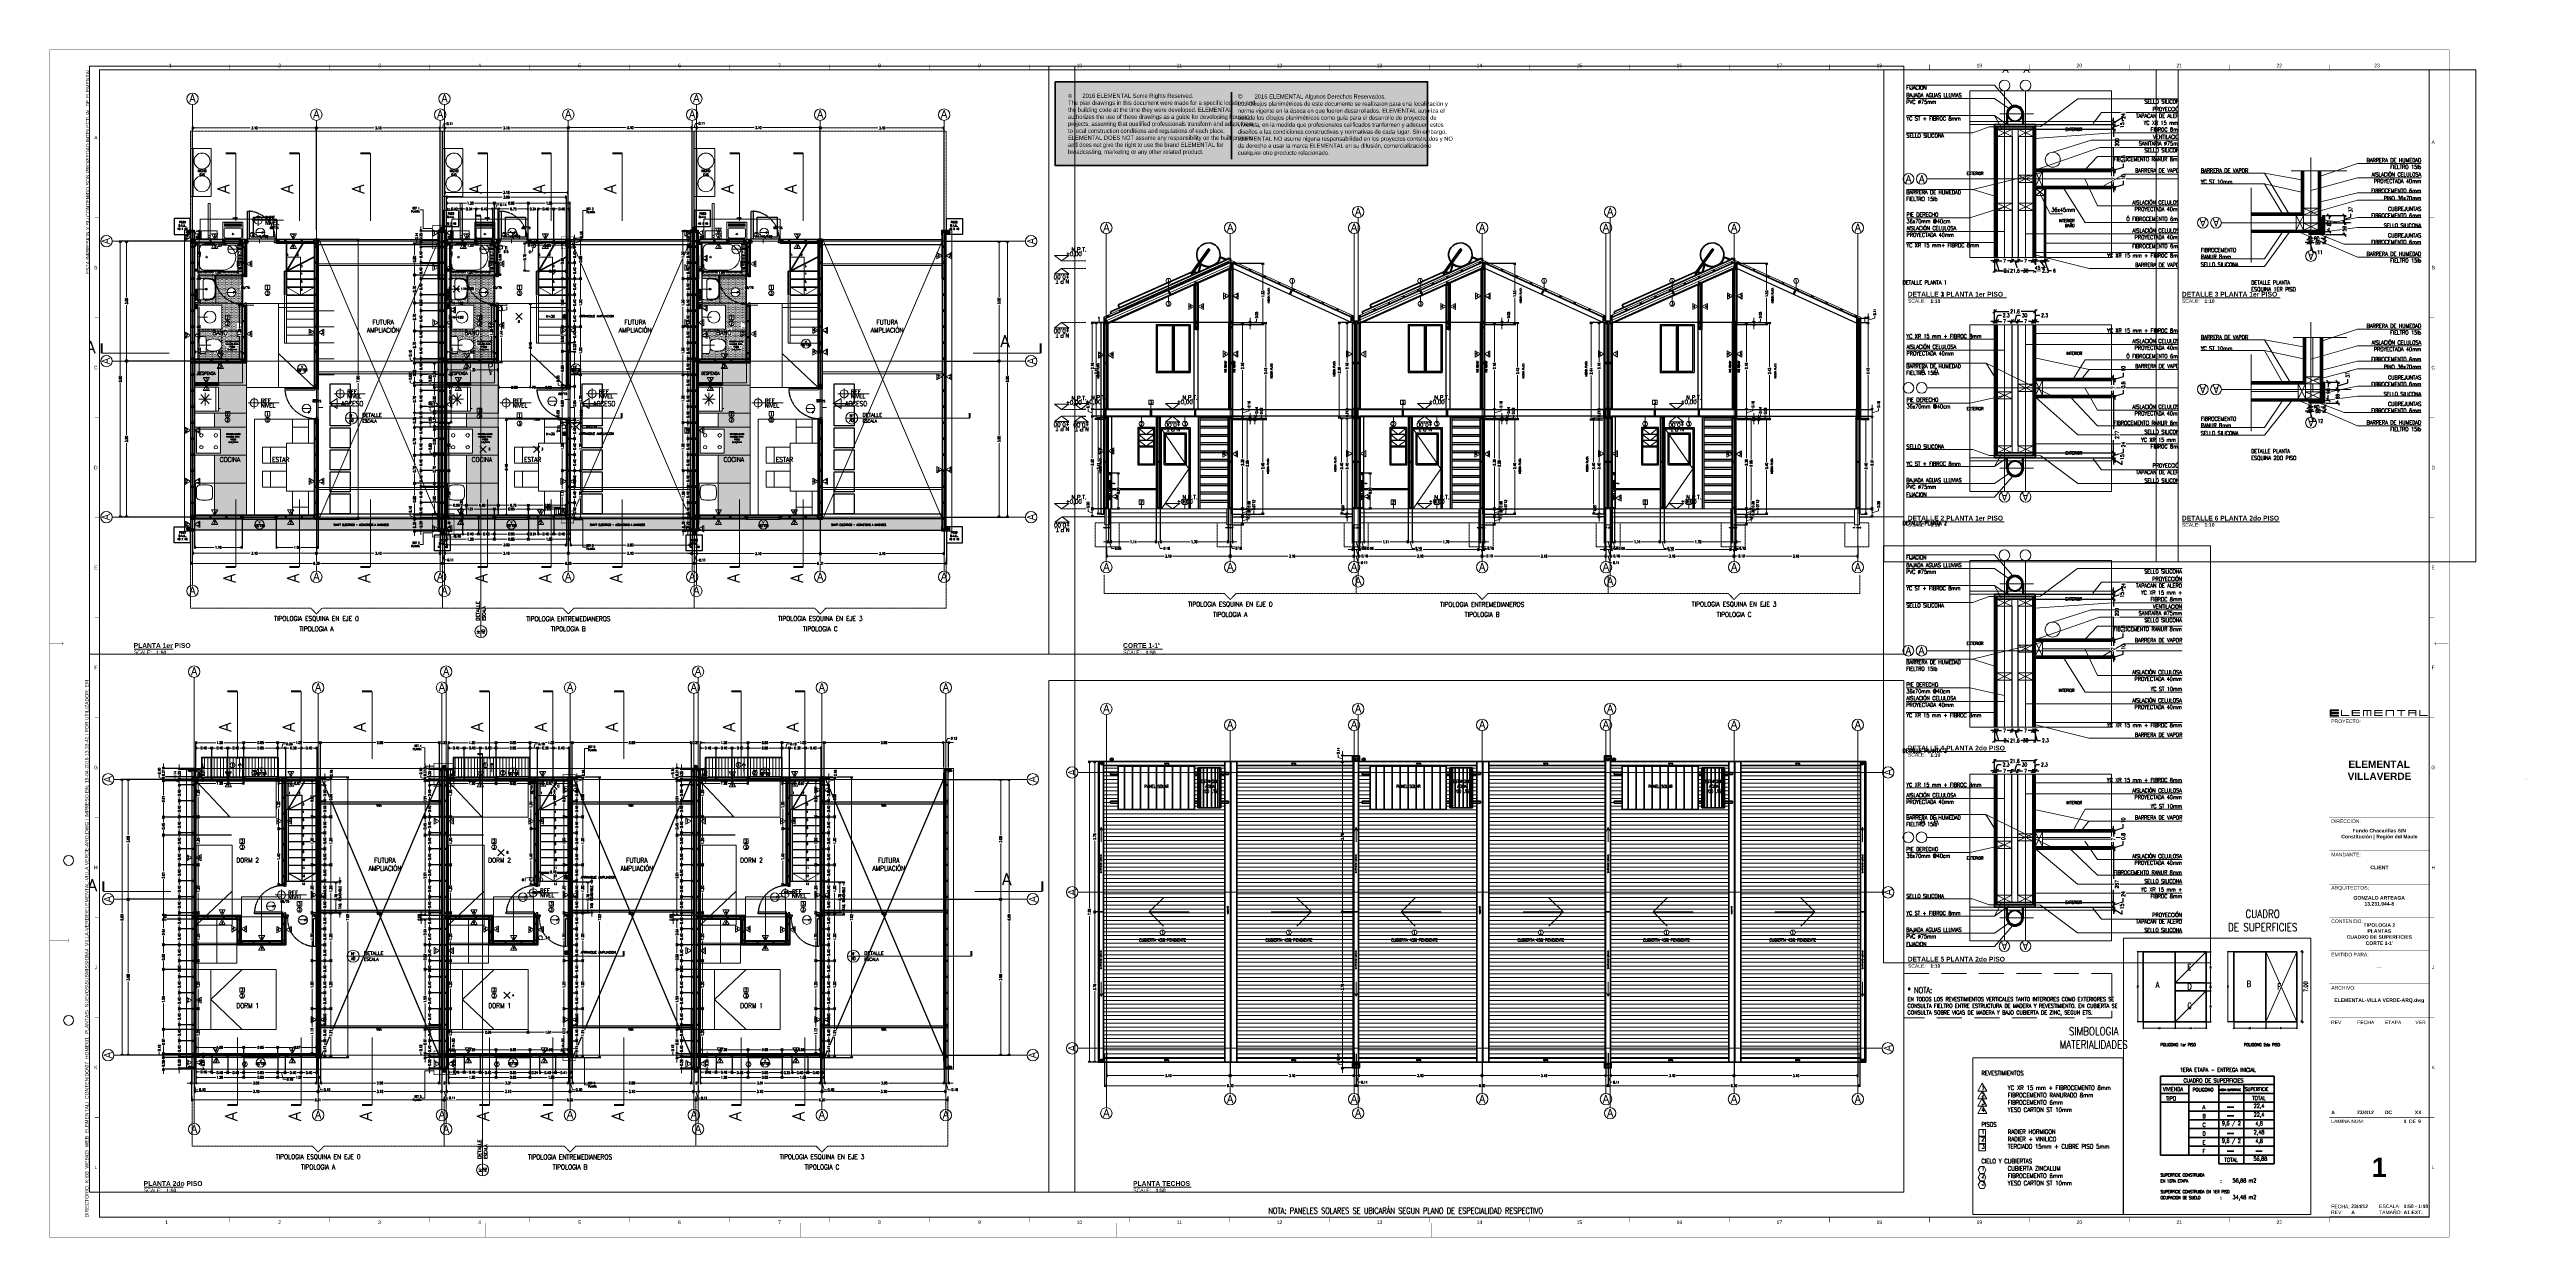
# Paper-space layout '01-PL' of a CAD drawing. Header units: metres. Extents: x 1062 to 2301, y 0 to 594.
# The model-space entities are those that its viewports show. They can reach past a viewport. Long polylines and large blocks are cut down to what shows.
import ezdxf
from ezdxf.enums import TextEntityAlignment as Align

# ---------------------------------------------------------------- set-up
doc = ezdxf.new("R2010")
doc.units = ezdxf.units.M
doc.header["$LTSCALE"] = 5
doc.header["$MEASUREMENT"] = 0
doc.linetypes.add('CENTER', pattern=[2, 1.25, -0.25, 0.25, -0.25])
doc.linetypes.add('HIDDEN', pattern=[0.375, 0.25, -0.125])
doc.layers.get('0').update_dxf_attribs({"color": 30})
doc.layers.get('DEFPOINTS').update_dxf_attribs({"color": 210})
for name, color, linetype, lineweight, plot in [('_AUX', 210, 'Continuous', 18, False), ('A-ANNO-NPLT', 210, 'Continuous', 18, False), ('G-ANNO-NPLT', 210, 'Continuous', 18, False)]:
    doc.layers.add(name, color=color, linetype=linetype, lineweight=lineweight, plot=plot)
for name, color, linetype, lineweight in [('A-ANNO-DIMS', 3, 'Continuous', 18), ('A-ANNO-NOTE', 7, 'Continuous', 35), ('A-ANNO-SYMB', 3, 'Continuous', 18), ('A-ANNO-TEXT', 3, 'Continuous', 18), ('A-AREA-LINE', 1, 'Continuous', 50), ('A-DETL-MBND', 3, 'Continuous', 18), ('A-DETL-MCUT', 4, 'Continuous', 25), ('A-DETL-PATT', 8, 'Continuous', 18), ('A-DOOR-FULL', 4, 'Continuous', 25), ('A-DOOR-SYMB', 3, 'Continuous', 18), ('A-ELEV-IDEN', 3, 'Continuous', 18), ('A-ELEV-MBE1', 7, 'Continuous', 35), ('A-ELEV-MBE2', 4, 'Continuous', 25), ('A-FLOR-PATT', 8, 'Continuous', 18), ('A-FURN', 8, 'Continuous', 18), ('A-SECT-MCUT', 7, 'Continuous', 35), ('A-WALL-PATT', 8, 'Continuous', 18), ('A-WALL-STUD', 3, 'Continuous', 18), ('G-ANNO-LOGO', 3, 'Continuous', 18), ('G-ANNO-TEXT', 3, 'Continuous', 18), ('G-ANNO-TTLB', 3, 'Continuous', 18)]:
    doc.layers.add(name, color=color, linetype=linetype, lineweight=lineweight)
doc.styles.add('E-ARIAL', font='arial.ttf')
doc.styles.add('E-ARIAL-BOLD', font='')
doc.styles.add('E-ROMANS', font='romans.shx', dxfattribs={"width": 0.8})
doc.styles.get('E-ARIAL-BOLD').set_extended_font_data('Arial', bold=True)
doc.linetypes.add('BATTING', pattern='A,0.0001,-0.1,[134,ltypeshp.shx,S=0.1,R=0,X=-0.1,Y=0],-0.2,[134,ltypeshp.shx,S=0.1,R=180,X=0.1,Y=0],-0.1', length=0.4001)
doc.dimstyles.new('E-0010_TICK_18', dxfattribs={"dimscale": 0.001, "dimtxt": 18, "dimasz": 18, "dimexe": 9, "dimexo": 6, "dimgap": 9, "dimtad": 0, "dimdec": 0, "dimlfac": 1000, "dimzin": 0, "dimdsep": 46, "dimtxsty": 'E-ROMANS', "dimblk": 'OBLIQUE', "dimcen": 9, "dimclrd": 256, "dimclre": 256, "dimclrt": 256, "dimadec": 0, "dimazin": 0, "dimtfac": 1, "dimtdec": 0, "dimtmove": 1, "dimatfit": 3, "dimldrblk": 'OPEN90', "dimfxl": 1, "dimtfill": 1, "dimtolj": 1, "dimtzin": 0, "dimarcsym": 0})
doc.dimstyles.new('E-0050_ARW_12', dxfattribs={"dimscale": 0.001, "dimtxt": 60, "dimasz": 60, "dimexe": 30, "dimexo": 20, "dimgap": 30, "dimtad": 0, "dimzin": 0, "dimdsep": 46, "dimtxsty": 'E-ROMANS', "dimblk": 'OPEN90', "dimcen": 30, "dimclrd": 256, "dimclre": 256, "dimclrt": 256, "dimadec": 0, "dimazin": 0, "dimtfac": 1, "dimtmove": 1, "dimatfit": 3, "dimldrblk": 'OPEN90', "dimfxl": 1, "dimtfill": 1, "dimtolj": 1, "dimtzin": 0, "dimlwd": -1, "dimarcsym": 0})
doc.dimstyles.new('E-0100_TICK_12', dxfattribs={"dimscale": 0.001, "dimtxt": 120, "dimasz": 120, "dimexe": 60, "dimexo": 40, "dimgap": 60, "dimtad": 0, "dimzin": 0, "dimdsep": 46, "dimtxsty": 'E-ROMANS', "dimblk": 'OBLIQUE', "dimcen": 60, "dimclrd": 256, "dimclre": 256, "dimclrt": 256, "dimadec": 0, "dimazin": 0, "dimtfac": 1, "dimtmove": 1, "dimatfit": 3, "dimldrblk": 'OPEN90', "dimfxl": 1, "dimtfill": 1, "dimtolj": 1, "dimtzin": 0, "dimlwd": -1, "dimarcsym": 0})
pattern_1 = [(45, (0, 0), (-0.044901281, 0.044901281), []), (45, (-0.02245, 0.02245), (-0.044901281, 0.044901281), [0.03175, -0.015875])]
pattern_2 = [(90, (0, 0), (-0.079375, 5e-18), [])]
pattern_3 = [(360, (0, 0), (2e-16, 0.09525), [])]
pattern_4 = [(0, (0, 0), (0.015875, 0.03175), [0, -0.03175])]
pattern_5 = [(45, (0, 0), (-0.00449012806, 0.00449012806), []), (45, (-0.002245, 0.002245), (-0.00449012806, 0.00449012806), [0.003175, -0.0015875])]
pattern_6 = [(45, (0, 0.057912), (-0.00449012806, 0.00449012806), []), (45, (-0.002245, 0.060157), (-0.00449012806, 0.00449012806), [0.003175, -0.0015875])]
pattern_7 = [(45, (0, 0.2661006), (-0.00449012806, 0.00449012806), []), (45, (-0.002245, 0.2683456), (-0.00449012806, 0.00449012806), [0.003175, -0.0015875])]
pattern_8 = [(90, (0, 0.2661006), (-0.00635, 4e-19), []), (90, (-0.003175, 0.2661006), (-0.00635, 4e-19), [0.003175, -0.0015875])]
pattern_9 = [(90, (1e-12, -3.4855864), (-0.00635, 4e-19), []), (90, (-0.003175, -3.4855864), (-0.00635, 4e-19), [0.003175, -0.0015875])]
pattern_10 = [(315, (0, 6.9592956), (-0.00449012806, -0.00449012806), []), (315, (-0.002245, 6.9570505), (-0.00449012806, -0.00449012806), [0.003175, -0.0015875])]
pattern_11 = [(270, (0, 7.0363143), (-0.00635, -4e-19), []), (270, (-0.003175, 7.0363143), (-0.00635, -4e-19), [0.003175, -0.0015875])]
pattern_12 = [(315, (0, 3.115968), (-0.00449012806, -0.00449012806), []), (315, (-0.002245, 3.113723), (-0.00449012806, -0.00449012806), [0.003175, -0.0015875])]
pattern_13 = [(270, (0, 3.1929865), (-0.00635, -4e-19), []), (270, (-0.003175, 3.1929865), (-0.00635, -4e-19), [0.003175, -0.0015875])]

# ---------------------------------------------------------------- blocks, each defined once
blk = doc.blocks.new('*U1487')
at = {"layer": 'A-ANNO-SYMB'}
blk.add_line((25.6, 0), (6, 0), dxfattribs=at)
at = {"layer": 'A-ANNO-SYMB', "style": 'E-ARIAL'}
blk.add_text('SCALE:', height=1.8, dxfattribs=at).set_placement((5.9, -2.5))
at = {"layer": 'A-ANNO-SYMB', "style": 'E-ARIAL-BOLD'}
blk.add_attdef('SHEET', text='', height=6, dxfattribs=at).set_placement((5, 0.3), align=Align.MIDDLE_RIGHT)
blk.add_attdef('TITLE', (5.9, 0.6), '', height=2.4, dxfattribs=at)
blk.add_attdef('SCALE', text='', height=1.8, dxfattribs=at).set_placement((17.1, -0.7), align=Align.TOP_LEFT)
blk = doc.blocks.new('*U1483')
at = {"layer": 'G-ANNO-LOGO'}
for points in [[(0, -1), (0, 0), (1.33, 0), (1.33, -0.17), (0.17, -0.17), (0.17, -0.42), (1.33, -0.42), (1.33, -0.58), (0.17, -0.58), (0.17, -0.83), (1.33, -0.83), (1.33, -1)], [(1.74, -1), (1.74, 0), (1.91, 0), (1.91, -0.83), (3.07, -0.83), (3.07, -1)], [(3.48, -1), (3.48, 0), (4.81, 0), (4.81, -0.17), (3.65, -0.17), (3.65, -0.42), (4.81, -0.42), (4.81, -0.58), (3.65, -0.58), (3.65, -0.83), (4.81, -0.83), (4.81, -1)], [(6.47, -1), (6.47, -0.17), (6.05, -0.17), (6.05, -1), (5.88, -1), (5.88, -0.17), (5.47, -0.17), (5.47, -1), (5.3, -1), (5.3, 0), (6.63, 0), (6.63, -1)], [(7.12, -1), (7.12, 0), (8.45, 0), (8.45, -0.17), (7.29, -0.17), (7.29, -0.42), (8.45, -0.42), (8.45, -0.58), (7.29, -0.58), (7.29, -0.83), (8.45, -0.83), (8.45, -1)], [(10.11, -1), (10.11, -0.17), (9.11, -0.17), (9.11, -1), (8.94, -1), (8.94, 0), (10.27, 0), (10.27, -1)], [(11.51, -0.17), (11.51, -1), (11.34, -1), (11.34, -0.17), (10.76, -0.17), (10.76, 0), (12.09, 0), (12.09, -0.17)], [(14.36, -1), (14.36, 0), (14.52, 0), (14.52, -0.83), (15.69, -0.83), (15.69, -1)]]:
    blk.add_hatch(color=256, dxfattribs=at).paths.add_polyline_path(points)
h = blk.add_hatch(color=256, dxfattribs=at)
edge = h.paths.add_edge_path()
edge.add_spline(control_points=[(13.74, -0.42), (13.74, -0.42), (12.74, -0.42), (12.74, -0.42), (12.74, -0.42), (12.74, -0.17), (12.74, -0.17), (12.74, -0.17), (13.74, -0.17), (13.74, -0.17), (13.74, -0.17), (13.74, -0.42), (13.74, -0.42)], knot_values=[0, 0, 0, 0, 1, 1, 1, 2, 2, 2, 3, 3, 3, 4, 4, 4, 4], degree=3, periodic=0)
edge = h.paths.add_edge_path(flags=16)
edge.add_spline(control_points=[(12.57, 0), (12.57, 0), (12.57, -1), (12.57, -1), (12.57, -1), (12.74, -1), (12.74, -1), (12.74, -1), (12.74, -0.58), (12.74, -0.58), (12.74, -0.58), (13.74, -0.58), (13.74, -0.58), (13.74, -0.58), (13.74, -1), (13.74, -1), (13.74, -1), (13.91, -1), (13.91, -1), (13.91, -1), (13.91, 0), (13.91, 0), (13.91, 0), (12.57, 0), (12.57, 0)], knot_values=[0, 0, 0, 0, 1, 1, 1, 2, 2, 2, 3, 3, 3, 4, 4, 4, 5, 5, 5, 6, 6, 6, 7, 7, 7, 8, 8, 8, 8], degree=3, periodic=0)
blk.add_lwpolyline([(0, 0), (0, -1)])
at = {"layer": 'A-ANNO-NPLT'}
blk.add_lwpolyline([(0, -1), (0, 0), (1.33, 0), (1.33, -0.17), (0.17, -0.17), (0.17, -0.42), (1.33, -0.42), (1.33, -0.58), (0.17, -0.58), (0.17, -0.83), (1.33, -0.83), (1.33, -1), (0, -1)], close=True, dxfattribs=at)
blk = doc.blocks.new('B-FOLD_MARK')
at = {"layer": 'A-ANNO-SYMB', "const_width": 0.13, "flags": 128}
for points in [[(1518.1, -686.7), (1519.9, -686.7)], [(1519, -685.8), (1519, -693)]]:
    blk.add_lwpolyline(points, dxfattribs=at)
blk = doc.blocks.new('B-HOLE_PUNCHER')
at = {"const_width": 0.18, "flags": 128}
for points in [[(3.6, 144.5), (13.1, 144.5)], [(13.1, 145.4), (13.1, 143.6)]]:
    blk.add_lwpolyline(points, dxfattribs=at)
blk = doc.blocks.new('*U1486')
at = {"layer": 'G-ANNO-TTLB', "const_width": 0.18}
for points in [[(0, -2), (0, 0)], [(10, 0), (10, -2)], [(25, 0), (25, -2)]]:
    blk.add_lwpolyline(points, dxfattribs=at)
at = {"layer": 'G-ANNO-TTLB'}
blk.add_lwpolyline([(50, 0, 0.48, 0.48, 0), (50, -2, 0.48, 0.48, 0)], format="xyseb", dxfattribs=at)
at = {"layer": 'G-ANNO-TEXT', "style": 'E-ARIAL'}
blk.add_text('0', height=1.8, dxfattribs=at).set_placement((1, -1), align=Align.TOP_CENTER)
for s, p in [('10mm', (10, -2)), ('25mm', (26, -2))]:
    blk.add_text(s, height=1.8, dxfattribs=at).set_placement(p)
blk.add_text('50mm', height=1.8, dxfattribs=at).set_placement((50, -2), align=Align.RIGHT)
blk = doc.blocks.new('*U1490')
at = {"layer": 'G-ANNO-NPLT', "const_width": 0.18}
for points in [[(0, 594), (-1200, 594)], [(-1200, 0), (-1200, 594)], [(0, 0), (0, 594)], [(0, 0), (-1200, 0)]]:
    blk.add_lwpolyline(points, dxfattribs=at)
at = {"layer": 'G-ANNO-TTLB', "const_width": 0.5, "flags": 128}
blk.add_lwpolyline([(-1175, 584), (-1175, 10), (-10, 10), (-10, 584)], close=True, dxfattribs=at)
at = {"layer": 'G-ANNO-TTLB', "const_width": 0.18, "flags": 128}
for points in [[(-1110, 586.5), (-1110, 584)], [(-1060, 586.5), (-1060, 584)], [(-1010, 586.5), (-1010, 584)], [(-960, 586.5), (-960, 584)], [(-910, 586.5), (-910, 584)], [(-860, 586.5), (-860, 584)], [(-810, 586.5), (-810, 584)], [(-760, 586.5), (-760, 584)], [(-710, 586.5), (-710, 584)], [(-660, 586.5), (-660, 584)], [(-610, 586.5), (-610, 584)], [(-560, 586.5), (-560, 584)], [(-510, 586.5), (-510, 584)], [(-460, 586.5), (-460, 584)], [(-410, 586.5), (-410, 584)], [(-360, 586.5), (-360, 584)], [(-310, 586.5), (-310, 584)], [(-260, 586.5), (-260, 584)], [(-210, 586.5), (-210, 584)], [(-160, 586.5), (-160, 584)], [(-110, 586.5), (-110, 584)], [(-60, 586.5), (-60, 584)], [(-1200, 578.5), (-1200, 576)], [(-1175, 510), (-1177.5, 510)], [(-7.5, 510), (-10, 510)], [(-1175, 460), (-1177.5, 460)], [(-7.5, 460), (-10, 460)], [(-1175, 410), (-1177.5, 410)], [(-7.5, 410), (-10, 410)], [(-1175, 360), (-1177.5, 360)], [(-7.5, 360), (-10, 360)], [(-1175, 310), (-1177.5, 310)], [(-7.5, 310), (-10, 310)], [(-1175, 260), (-1177.5, 260)], [(-7.5, 260), (-10, 260)], [(-7.5, 260), (-10, 260)], [(-1175, 210), (-1177.5, 210)], [(-7.5, 210), (-10, 210)], [(-1175, 160), (-1177.5, 160)], [(-7.5, 160), (-10, 160)], [(-1175, 110), (-1177.5, 110)], [(-7.5, 110), (-10, 110)], [(-1175, 60), (-1177.5, 60)], [(-7.5, 60), (-10, 60)], [(-1110, 10), (-1110, 7.5)], [(-1060, 10), (-1060, 7.5)], [(-1010, 10), (-1010, 7.5)], [(-960, 10), (-960, 7.5)], [(-910, 10), (-910, 7.5)], [(-860, 10), (-860, 7.5)], [(-810, 10), (-810, 7.5)], [(-760, 10), (-760, 7.5)], [(-710, 10), (-710, 7.5)], [(-660, 10), (-660, 7.5)], [(-610, 10), (-610, 7.5)], [(-560, 10), (-560, 7.5)], [(-510, 10), (-510, 7.5)], [(-460, 10), (-460, 7.5)], [(-410, 10), (-410, 7.5)], [(-360, 10), (-360, 7.5)], [(-310, 10), (-310, 7.5)], [(-260, 10), (-260, 7.5)], [(-210, 10), (-210, 7.5)], [(-160, 10), (-160, 7.5)], [(-110, 10), (-110, 7.5)], [(-60, 10), (-60, 7.5)]]:
    blk.add_lwpolyline(points, dxfattribs=at)
at = {"layer": 'G-ANNO-TTLB'}
for points, const_width in [([(-10, 260), (-60, 260)], 0.18), ([(-10, 210), (-60, 210)], 0.18), ([(-10, 193.3), (-60, 193.3)], 0.18), ([(-10, 176.7), (-60, 176.7)], 0.18), ([(-60, 176.7), (-10, 176.7)], 0.18), ([(-60, 160), (-10, 160)], 0.18), ([(-60, 160), (-10, 160)], 0.18), ([(-60, 160), (-10, 160)], 0.18), ([(-60, 160), (-10, 160)], 0.18), ([(-60, 143.3), (-10, 143.3)], 0.18), ([(-60, 126.7), (-10, 126.7)], 0.18), ([(-60, 126.7), (-10, 126.7)], 0.18), ([(-60, 110), (-10, 110)], 0.18), ([(-60, 105), (-10, 105)], 0.12), ([(-60, 100), (-10, 100)], 0.12), ([(-60, 95), (-10, 95)], 0.12), ([(-60, 90), (-10, 90)], 0.12), ([(-60, 85), (-10, 85)], 0.12), ([(-60, 80), (-10, 80)], 0.12), ([(-60, 75), (-10, 75)], 0.12), ([(-60, 70), (-10, 70)], 0.12), ([(-60, 65), (-10, 65)], 0.12), ([(-60, 60), (-10, 60)], 0.18), ([(-60, 60), (-10, 60)], 0.18), ([(-483.5, 10), (-64.5, 10)], 0.18)]:
    blk.add_lwpolyline(points, dxfattribs=dict(at, const_width=const_width))
for centre in [(-1190.5, 188.5), (-1190.5, 108.5)]:
    blk.add_circle(centre, 2.5, dxfattribs=at)
at = {"layer": 'G-ANNO-LOGO', "xscale": 3.1, "yscale": 3.1, "zscale": 3.1}
blk.add_blockref('*U1483', (-59.5, 263.8), dxfattribs=at)
at = {"layer": 'G-ANNO-TTLB', "xscale": -1, "rotation": 270}
blk.add_blockref('B-FOLD_MARK', (-507, -1222), dxfattribs=at)
at = {"layer": 'G-ANNO-TTLB', "rotation": 90.00000000000001}
blk.add_blockref('B-FOLD_MARK', (-693.4, -1222), dxfattribs=at)
at = {"layer": 'G-ANNO-TTLB'}
for name, p in [('B-HOLE_PUNCHER', (-1203.6, 4)), ('B-FOLD_MARK', (-2501, 693)), ('B-FOLD_MARK', (-2343.3, 693)), ('B-FOLD_MARK', (-2185.5, 693)), ('B-FOLD_MARK', (-2027.8, 693))]:
    blk.add_blockref(name, p, dxfattribs=at)
at = {"layer": 'G-ANNO-TTLB', "xscale": 0.01, "yscale": 0.01, "zscale": 0.01}
blk.add_blockref('*U1486', (-60, 10), dxfattribs=at)
at = {"layer": 'G-ANNO-TEXT', "style": 'E-ARIAL'}
for s, p in [('1', (-1139.7, 586.1)), ('2', (-1085, 586.1)), ('3', (-1035, 586.1)), ('4', (-985, 586.1)), ('5', (-935, 586.1)), ('6', (-885, 586.1)), ('7', (-835, 586.1)), ('8', (-785, 586.1)), ('9', (-735, 586.1)), ('10', (-685, 586.1)), ('11', (-635, 586.1)), ('12', (-585, 586.1)), ('13', (-535, 586.1)), ('14', (-485, 586.1)), ('15', (-435, 586.1)), ('16', (-385, 586.1)), ('17', (-335, 586.1)), ('18', (-285, 586.1)), ('19', (-235, 586.1)), ('20', (-185, 586.1)), ('21', (-135, 586.1)), ('22', (-85, 586.1)), ('23', (-36.1, 586.1)), ('A', (-1176.9, 550)), ('A', (-8, 547.7)), ('B', (-1176.9, 485)), ('B', (-8, 485)), ('C', (-1176.9, 435)), ('C', (-8, 435)), ('D', (-1176.9, 385)), ('D', (-8, 385)), ('E', (-1176.9, 335)), ('E', (-8, 335)), ('F', (-1176.9, 285)), ('F', (-8, 285)), ('G', (-1176.9, 235)), ('G', (-8, 235)), ('H', (-1176.9, 185)), ('H', (-8, 185)), ('J', (-1176.9, 135)), ('J', (-8, 135)), ('K', (-1176.9, 85)), ('K', (-8, 85)), ('L', (-1176.9, 35)), ('L', (-8, 35)), ('1', (-1141.5, 7.5)), ('2', (-1085, 7.5)), ('3', (-1035, 7.5)), ('4', (-985, 7.5)), ('5', (-935, 7.5)), ('6', (-885, 7.5)), ('7', (-835, 7.5)), ('8', (-785, 7.5)), ('9', (-735, 7.5)), ('10', (-685, 7.5)), ('11', (-635, 7.5)), ('12', (-585, 7.5)), ('13', (-535, 7.5)), ('14', (-485, 7.5)), ('15', (-435, 7.5)), ('16', (-385, 7.5)), ('17', (-335, 7.5)), ('18', (-285, 7.5)), ('19', (-235, 7.5)), ('20', (-185, 7.5)), ('21', (-135, 7.5)), ('22', (-85, 7.5))]:
    blk.add_text(s, height=1.8, dxfattribs=at).set_placement(p, align=Align.MIDDLE_CENTER)
for s, p in [('PROYECTO:', (-59, 259)), ('DIRECCION:', (-59, 209)), ('MANDANTE:', (-59, 192.3)), ('ARQUITECTOS:', (-59, 175.7)), ('CONTENIDO:', (-59, 159)), ('EMITIDO PARA:', (-59, 142.3)), ('ARCHIVO:', (-59, 125.7)), ('LAMINA NUM:', (-59, 58.9))]:
    blk.add_text(s, height=1.8, dxfattribs=at).set_placement(p, align=Align.TOP_LEFT)
at = {"layer": 'G-ANNO-TEXT'}
for s, style, p in [('REV', 'E-ARIAL', (-59.1, 107.5)), ('FECHA', 'E-ARIAL', (-46, 107.5)), ('ETAPA', 'E-ARIAL', (-32.2, 107.5)), ('VER', 'E-ARIAL', (-16.9, 107.5)), ('DE', 'E-ARIAL', (-20.1, 58)), ('REV:', 'E-ARIAL', (-59.1, 12.5)), ('FECHA:', 'E-ARIAL', (-59, 15.4)), ('TAMAÑO:', 'E-ARIAL', (-35.1, 12.5)), ('ESCALA:', 'E-ARIAL', (-35.1, 15.5)), ('A1 EXT.', 'E-ARIAL-BOLD', (-22.8, 12.5))]:
    blk.add_text(s, height=1.8, dxfattribs=dict(at, style=style)).set_placement(p, align=Align.MIDDLE_LEFT)
at = {"layer": 'G-ANNO-TEXT', "insert": (-1181.8, 584.7), "char_height": 1.8, "width": 119.923, "attachment_point": 3, "rotation": 90, "style": 'E-ARIAL'}
blk.add_mtext('ESTA IMPRESION Y SU CONTENIDO SON PROPIEDAD INTELECTUAL DE ELEMENTAL', dxfattribs=at)
at = {"layer": 'G-ANNO-TEXT', "insert": (-1182.3, 9.9), "char_height": 1.8, "attachment_point": 1, "rotation": 90, "style": 'E-ARIAL'}
blk.add_mtext_dynamic_manual_height_columns('DIRECTORIO: K:\\\\03_WEB\\\\03_WEB_ELEMENTAL\\\\_CONTENIDO\\\\07_HOME\\\\01_PLANTAS\\\\_NUEVOS\\\\SUBMISSION\\\\4_VILLA-VERDE\\\\ELEMENTAL-VILLA VERDE-ARQ.DWG | IMPRESO EN: 19-04-2016 13:33:42 | POR UTILIZADOR: EFI', width=325.407, gutter_width=9, heights=[0], dxfattribs=at)
at = {"layer": 'G-ANNO-TEXT', "style": 'E-ARIAL-BOLD'}
for tag, p, height in [('PROJECT_TITLE_001', (-55.3, 232.3), 3.6), ('SITE_001', (-37.8, 200.8), 1.8), ('CLIENT_001', (-39.6, 184.1), 1.8), ('ARCHITECTS_002', (-43.2, 165.9), 1.8), ('ARCHITECTS_001', (-43.1, 168.9), 1.8), ('DRAWING_TITLE_001', (-45.4, 151), 1.8), ('DESIGN_STAGE_001', (-44.9, 134.3), 1.8), ('FILENAME_001', (-57.5, 117.7), 1.8)]:
    blk.add_attdef(tag, p, '', height=height, dxfattribs=at)
for tag, p in [('VERSION_9', (-59, 102.5)), ('DATE_9', (-46.1, 102.5)), ('STAGE_9', (-32.2, 102.5)), ('CHECKED_BY_9', (-17.3, 102.5)), ('VERSION_8', (-59, 97.5)), ('VERSION_7', (-59, 92.5)), ('VERSION_6', (-59, 87.5)), ('DATE_8', (-46.1, 97.5)), ('DATE_7', (-46.1, 92.5)), ('DATE_6', (-46.1, 87.5)), ('STAGE_8', (-32.2, 97.5)), ('STAGE_7', (-32.2, 92.5)), ('STAGE_6', (-32.2, 87.5)), ('CHECKED_BY_8', (-17.3, 97.5)), ('CHECKED_BY_7', (-17.3, 92.5)), ('CHECKED_BY_6', (-17.3, 87.5)), ('VERSION_5', (-59, 82.5)), ('VERSION_4', (-59, 77.5)), ('DATE_5', (-46.1, 82.5)), ('DATE_4', (-46.1, 77.5)), ('STAGE_5', (-32.2, 82.5)), ('STAGE_4', (-32.2, 77.5)), ('CHECKED_BY_5', (-17.3, 82.5)), ('CHECKED_BY_4', (-17.3, 77.5)), ('VERSION_3', (-59, 72.5)), ('VERSION_2', (-59, 67.5)), ('VERSION_1', (-59, 62.5)), ('DATE_3', (-46.1, 72.5)), ('DATE_2', (-46.1, 67.5)), ('DATE_1', (-46.1, 62.5)), ('STAGE_3', (-32.2, 72.5)), ('STAGE_2', (-32.2, 67.5)), ('STAGE_1', (-32.2, 62.5)), ('CHECKED_BY_3', (-17.3, 72.5)), ('CHECKED_BY_2', (-17.3, 67.5)), ('CHECKED_BY_1', (-17.3, 62.5)), ('SHEET_TOTAL', (-15.7, 58)), ('DATE', (-49, 15.5)), ('REV', (-49, 12.5)), ('SCALE', (-22.8, 15.5))]:
    blk.add_attdef(tag, text='', height=1.8, dxfattribs=at).set_placement(p, align=Align.MIDDLE_LEFT)
blk.add_attdef('SHEET_COPY', text='', height=1.8, dxfattribs=at).set_placement((-21.4, 58), align=Align.MIDDLE_RIGHT)
blk.add_attdef('SHEET', text='', height=9.6, dxfattribs=at).set_placement((-35, 35), align=Align.MIDDLE_CENTER)
blk = doc.blocks.new('*U1491')
at = {"layer": 'A-ANNO-SYMB'}
blk.add_line((34.9, 0), (6, 0), dxfattribs=at)
at = {"layer": 'A-ANNO-SYMB', "style": 'E-ARIAL'}
blk.add_text('SCALE:', height=1.8, dxfattribs=at).set_placement((5.9, -2.5))
at = {"layer": 'A-ANNO-SYMB', "style": 'E-ARIAL-BOLD'}
blk.add_attdef('SHEET', text='', height=6, dxfattribs=at).set_placement((5, 0.3), align=Align.MIDDLE_RIGHT)
blk.add_attdef('TITLE', (5.9, 0.6), '', height=2.4, dxfattribs=at)
blk.add_attdef('SCALE', text='', height=1.8, dxfattribs=at).set_placement((17.1, -0.7), align=Align.TOP_LEFT)
blk = doc.blocks.new('*U1495')
at = {"layer": 'A-ANNO-SYMB'}
blk.add_line((55.2, 0), (6, 0), dxfattribs=at)
at = {"layer": 'A-ANNO-SYMB', "style": 'E-ARIAL'}
blk.add_text('SCALE:', height=1.8, dxfattribs=at).set_placement((5.9, -2.5))
at = {"layer": 'A-ANNO-SYMB', "style": 'E-ARIAL-BOLD'}
blk.add_attdef('SHEET', text='', height=6, dxfattribs=at).set_placement((5, 0.3), align=Align.MIDDLE_RIGHT)
blk.add_attdef('TITLE', (5.9, 0.6), '', height=2.4, dxfattribs=at)
blk.add_attdef('SCALE', text='', height=1.8, dxfattribs=at).set_placement((17.1, -0.7), align=Align.TOP_LEFT)
blk = doc.blocks.new('*U1494')
at = {"layer": 'A-ANNO-SYMB'}
blk.add_line((55.1, 0), (6, 0), dxfattribs=at)
at = {"layer": 'A-ANNO-SYMB', "style": 'E-ARIAL'}
blk.add_text('SCALE:', height=1.8, dxfattribs=at).set_placement((5.9, -2.5))
at = {"layer": 'A-ANNO-SYMB', "style": 'E-ARIAL-BOLD'}
blk.add_attdef('SHEET', text='', height=6, dxfattribs=at).set_placement((5, 0.3), align=Align.MIDDLE_RIGHT)
blk.add_attdef('TITLE', (5.9, 0.6), '', height=2.4, dxfattribs=at)
blk.add_attdef('SCALE', text='', height=1.8, dxfattribs=at).set_placement((17.1, -0.7), align=Align.TOP_LEFT)
blk = doc.blocks.new('*U1492')
at = {"layer": 'A-ANNO-SYMB'}
blk.add_line((54.1, 0), (6, 0), dxfattribs=at)
at = {"layer": 'A-ANNO-SYMB', "style": 'E-ARIAL'}
blk.add_text('SCALE:', height=1.8, dxfattribs=at).set_placement((5.9, -2.5))
at = {"layer": 'A-ANNO-SYMB', "style": 'E-ARIAL-BOLD'}
blk.add_attdef('SHEET', text='', height=6, dxfattribs=at).set_placement((5, 0.3), align=Align.MIDDLE_RIGHT)
blk.add_attdef('TITLE', (5.9, 0.6), '', height=2.4, dxfattribs=at)
blk.add_attdef('SCALE', text='', height=1.8, dxfattribs=at).set_placement((17.1, -0.7), align=Align.TOP_LEFT)
blk = doc.blocks.new('*U1493')
at = {"layer": 'A-ANNO-SYMB'}
blk.add_line((54.7, 0), (6, 0), dxfattribs=at)
at = {"layer": 'A-ANNO-SYMB', "style": 'E-ARIAL'}
blk.add_text('SCALE:', height=1.8, dxfattribs=at).set_placement((5.9, -2.5))
at = {"layer": 'A-ANNO-SYMB', "style": 'E-ARIAL-BOLD'}
blk.add_attdef('SHEET', text='', height=6, dxfattribs=at).set_placement((5, 0.3), align=Align.MIDDLE_RIGHT)
blk.add_attdef('TITLE', (5.9, 0.6), '', height=2.4, dxfattribs=at)
blk.add_attdef('SCALE', text='', height=1.8, dxfattribs=at).set_placement((17.1, -0.7), align=Align.TOP_LEFT)
blk = doc.blocks.new('*U1496')
at = {"layer": 'A-ANNO-SYMB'}
blk.add_line((54.9, 0), (6, 0), dxfattribs=at)
at = {"layer": 'A-ANNO-SYMB', "style": 'E-ARIAL'}
blk.add_text('SCALE:', height=1.8, dxfattribs=at).set_placement((5.9, -2.5))
at = {"layer": 'A-ANNO-SYMB', "style": 'E-ARIAL-BOLD'}
blk.add_attdef('SHEET', text='', height=6, dxfattribs=at).set_placement((5, 0.3), align=Align.MIDDLE_RIGHT)
blk.add_attdef('TITLE', (5.9, 0.6), '', height=2.4, dxfattribs=at)
blk.add_attdef('SCALE', text='', height=1.8, dxfattribs=at).set_placement((17.1, -0.7), align=Align.TOP_LEFT)
blk = doc.blocks.new('disclaimer')
at = {"true_color": 0xf4ee51}
h = blk.add_hatch(color=41, dxfattribs=at)
h.dxf.hatch_style = 1
h.paths.add_polyline_path([(1095.2, 544.8), (1281.5, 544.8), (1281.5, 502.9), (1095.2, 502.9)])
blk.add_line((1183.4, 539.5), (1183.4, 506.1))
blk.add_lwpolyline([(1095.2, 544.8), (1281.5, 544.8), (1281.5, 502.9), (1095.2, 502.9)], close=True)
at = {"attachment_point": 7, "style": 'E-ARIAL'}
for s, insert, char_height, width in [('{\\H1.0833x;©\\fArial Narrow|b0|i0|c0|p34;\\H1.077x;^I2016 ELEMENTAL Some Rights Reserved.\\PThe plan drawings in this document were made for a specific location and the building code at the time they were developed. ELEMENTAL authorizes the use of these drawings as a guide for developing housing projects, assuming that qualified professionals transform and adapt them to local construction conditions and regulations of each place. ELEMENTAL DOES NOT assume any responsibility on the built projects and does not give the right to use the brand ELEMENTAL for broadcasting, marketing or any other related product.\\fArial|b0|i0|c0|p34;\\P}.', (1101.7, 505.5), 1.8, 78.049), ('{\\H1.0833x;©\\fArial Narrow|b0|i0|c0|p34;\\H0.92311x;^I2016 ELEMENTAL Algunos Derechos Reservados.\\PLos dibujos planimétricos de este documento se realizaron para una localización y norma vigente en la época en que fueron desarrollados. ELEMENTAL autoriza el uso de los dibujos planimétricos como guía para el desarrollo de proyectos de vivienda, en la medida que profesionales calificados tranformen y adecuen estos diseños a las condiciones constructivas y normativas de cada lugar. Sin embargo, ELEMENTAL NO asume niguna responsabilidad en los proyectos contstruidos y NO da derecho a usar la marca ELEMENTAL en su difusión, comercialización o cualquier otro producto relacionado.}', (1186.6, 507.6), 2.1, 89.801)]:
    blk.add_mtext(s, dxfattribs=dict(at, insert=insert, char_height=char_height, width=width))
blk = doc.blocks.new('ENCHUFE2')
h = blk.add_hatch()
h.set_pattern_fill('LINE', color=256, scale=0.01, angle=45, style=0)
h.set_pattern_definition([(45, (-139.906905, -0.294872), (-0.02245064, 0.02245064), [])])
h.paths.add_polyline_path([(0, -0.1, 1), (0, 0.1)])
for points in [[(0, 0.1), (0, -0.1)], [(0.087, 0.05), (0.16, 0.05)], [(0.087, -0.05), (0.16, -0.05)]]:
    blk.add_lwpolyline(points)
blk.add_arc((0, 0), 0.1, 270, 90)
blk = doc.blocks.new('centro')
for points in [[(-0.106, 0.106), (0.106, -0.106)], [(0.106, 0.106), (-0.106, -0.106)]]:
    blk.add_lwpolyline(points)
blk = doc.blocks.new('TDA')
blk.add_lwpolyline([(-0.135, 0), (0.135, 0), (0.135, -0.16), (-0.135, -0.16), (-0.135, 0)])
at = {"insert": (0, -0.08), "char_height": 0.12, "attachment_point": 5, "style": 'E-ROMANS'}
blk.add_mtext('TDA', dxfattribs=at)
blk = doc.blocks.new('ENCHUFE FUERZA')
blk.add_hatch(color=256).paths.add_polyline_path([(0, -0.1, 1), (0, 0.1)])
for points in [[(0.087, 0.05), (0.16, 0.05)], [(0.087, -0.05), (0.16, -0.05)]]:
    blk.add_lwpolyline(points)
blk.add_arc((0, 0), 0.1, 270, 90)
blk = doc.blocks.new('_Open90')
at = {"color": 0, "linetype": 'ByBlock', "lineweight": -2}
for p, q in [((0, 0), (-1, 0)), ((-0.5, 0.5), (0, 0)), ((0, 0), (-0.5, -0.5))]:
    blk.add_line(p, q, dxfattribs=at)
blk = doc.blocks.new('*D1146')
at = {"layer": 'A-ANNO-DIMS', "lineweight": -2, "transparency": 16777216}
for p, q in [((466.147, 29.47), (466.147, 29.48)), ((466.847, 29.47), (466.847, 29.48))]:
    blk.add_line(p, q, dxfattribs=at)
at = {"layer": 'A-ANNO-DIMS', "transparency": 16777216}
for p, q in [((466.207, 29.45), (466.393, 29.45)), ((466.787, 29.45), (466.6, 29.45))]:
    blk.add_line(p, q, dxfattribs=at)
at = {"layer": 'DEFPOINTS', "color": 0, "transparency": 16777216}
for p in [(466.147, 29.45), (466.847, 29.45), (466.847, 29.45)]:
    blk.add_point(p, dxfattribs=at)
at = {"layer": 'A-ANNO-DIMS', "transparency": 16777216, "xscale": 0.06, "yscale": 0.06, "zscale": 0.06, "rotation": 180}
blk.add_blockref('_Open90', (466.147, 29.45), dxfattribs=at)
at = {"layer": 'A-ANNO-DIMS', "transparency": 16777216, "xscale": 0.06, "yscale": 0.06, "zscale": 0.06}
blk.add_blockref('_Open90', (466.847, 29.45), dxfattribs=at)
at = {"layer": 'A-ANNO-DIMS', "transparency": 16777216, "insert": (466.497, 29.45), "char_height": 0.06, "attachment_point": 5, "style": 'E-ROMANS', "bg_fill": 3, "box_fill_scale": 1.25, "bg_fill_color": 256, "bg_fill_true_color": 13158600, "bg_fill_transparency": 0}
blk.add_mtext('\\A1;0.70', dxfattribs=at)
blk = doc.blocks.new('*D589')
at = {"layer": 'A-ANNO-DIMS', "lineweight": -2, "transparency": 16777216}
for p, q in [((465.947, 26.562), (465.947, 26.572)), ((466.847, 26.562), (466.847, 26.572))]:
    blk.add_line(p, q, dxfattribs=at)
at = {"layer": 'A-ANNO-DIMS', "transparency": 16777216}
for p, q in [((466.007, 26.542), (466.293, 26.542)), ((466.787, 26.542), (466.5, 26.542))]:
    blk.add_line(p, q, dxfattribs=at)
at = {"layer": 'DEFPOINTS', "color": 0, "transparency": 16777216}
for p in [(465.947, 26.542), (465.947, 26.542), (466.847, 26.542)]:
    blk.add_point(p, dxfattribs=at)
at = {"layer": 'A-ANNO-DIMS', "transparency": 16777216, "xscale": 0.06, "yscale": 0.06, "zscale": 0.06, "rotation": 180}
blk.add_blockref('_Open90', (465.947, 26.542), dxfattribs=at)
at = {"layer": 'A-ANNO-DIMS', "transparency": 16777216, "xscale": 0.06, "yscale": 0.06, "zscale": 0.06}
blk.add_blockref('_Open90', (466.847, 26.542), dxfattribs=at)
at = {"layer": 'A-ANNO-DIMS', "transparency": 16777216, "insert": (466.397, 26.542), "char_height": 0.06, "attachment_point": 5, "style": 'E-ROMANS', "bg_fill": 3, "box_fill_scale": 1.25, "bg_fill_color": 256, "bg_fill_true_color": 13158600, "bg_fill_transparency": 0}
blk.add_mtext('\\A1;0.90', dxfattribs=at)
blk = doc.blocks.new('*D590')
at = {"layer": 'A-ANNO-DIMS', "lineweight": -2, "transparency": 16777216}
for p, q in [((465.147, 26.562), (465.147, 26.572)), ((465.947, 26.562), (465.947, 26.572))]:
    blk.add_line(p, q, dxfattribs=at)
at = {"layer": 'A-ANNO-DIMS', "transparency": 16777216}
for p, q in [((465.207, 26.542), (465.443, 26.542)), ((465.887, 26.542), (465.65, 26.542))]:
    blk.add_line(p, q, dxfattribs=at)
at = {"layer": 'DEFPOINTS', "color": 0, "transparency": 16777216}
for p in [(465.147, 26.542), (465.147, 26.542), (465.947, 26.542)]:
    blk.add_point(p, dxfattribs=at)
at = {"layer": 'A-ANNO-DIMS', "transparency": 16777216, "xscale": 0.06, "yscale": 0.06, "zscale": 0.06, "rotation": 180}
blk.add_blockref('_Open90', (465.147, 26.542), dxfattribs=at)
at = {"layer": 'A-ANNO-DIMS', "transparency": 16777216, "xscale": 0.06, "yscale": 0.06, "zscale": 0.06}
blk.add_blockref('_Open90', (465.947, 26.542), dxfattribs=at)
at = {"layer": 'A-ANNO-DIMS', "transparency": 16777216, "insert": (465.547, 26.542), "char_height": 0.06, "attachment_point": 5, "style": 'E-ROMANS', "bg_fill": 3, "box_fill_scale": 1.25, "bg_fill_color": 256, "bg_fill_true_color": 13158600, "bg_fill_transparency": 0}
blk.add_mtext('\\A1;0.80', dxfattribs=at)
blk = doc.blocks.new('*D591')
at = {"layer": 'A-ANNO-DIMS', "lineweight": -2, "transparency": 16777216}
for p, q in [((465.927, 28.642), (465.917, 28.642)), ((465.927, 26.542), (465.917, 26.542))]:
    blk.add_line(p, q, dxfattribs=at)
at = {"layer": 'A-ANNO-DIMS', "transparency": 16777216}
for p, q in [((465.947, 28.582), (465.947, 27.695)), ((465.947, 26.602), (465.947, 27.488))]:
    blk.add_line(p, q, dxfattribs=at)
at = {"layer": 'DEFPOINTS', "color": 0, "transparency": 16777216}
for p in [(465.947, 28.642), (465.947, 28.642), (465.947, 26.542)]:
    blk.add_point(p, dxfattribs=at)
at = {"layer": 'A-ANNO-DIMS', "transparency": 16777216, "xscale": 0.06, "yscale": 0.06, "zscale": 0.06}
for p, rotation in [((465.947, 28.642), 90), ((465.947, 26.542), 270)]:
    blk.add_blockref('_Open90', p, dxfattribs=dict(at, rotation=rotation))
at = {"layer": 'A-ANNO-DIMS', "transparency": 16777216, "insert": (465.947, 27.592), "char_height": 0.06, "attachment_point": 5, "rotation": 90, "style": 'E-ROMANS', "bg_fill": 3, "box_fill_scale": 1.25, "bg_fill_color": 256, "bg_fill_true_color": 13158600, "bg_fill_transparency": 0}
blk.add_mtext('\\A1;2.10', dxfattribs=at)
blk = doc.blocks.new('*D592')
at = {"layer": 'A-ANNO-DIMS', "lineweight": -2, "transparency": 16777216}
for p, q in [((465.347, 25.767), (465.347, 25.777)), ((466.847, 25.767), (466.847, 25.777))]:
    blk.add_line(p, q, dxfattribs=at)
at = {"layer": 'A-ANNO-DIMS', "transparency": 16777216}
for p, q in [((465.407, 25.747), (465.997, 25.747)), ((466.787, 25.747), (466.196, 25.747))]:
    blk.add_line(p, q, dxfattribs=at)
at = {"layer": 'DEFPOINTS', "color": 0, "transparency": 16777216}
for p in [(465.347, 25.747), (465.347, 25.747), (466.847, 25.747)]:
    blk.add_point(p, dxfattribs=at)
at = {"layer": 'A-ANNO-DIMS', "transparency": 16777216, "xscale": 0.06, "yscale": 0.06, "zscale": 0.06, "rotation": 180}
blk.add_blockref('_Open90', (465.347, 25.747), dxfattribs=at)
at = {"layer": 'A-ANNO-DIMS', "transparency": 16777216, "xscale": 0.06, "yscale": 0.06, "zscale": 0.06}
blk.add_blockref('_Open90', (466.847, 25.747), dxfattribs=at)
at = {"layer": 'A-ANNO-DIMS', "transparency": 16777216, "insert": (466.097, 25.747), "char_height": 0.06, "attachment_point": 5, "style": 'E-ROMANS', "bg_fill": 3, "box_fill_scale": 1.25, "bg_fill_color": 256, "bg_fill_true_color": 13158600, "bg_fill_transparency": 0}
blk.add_mtext('\\A1;1.50', dxfattribs=at)
blk = doc.blocks.new('*D593')
at = {"layer": 'A-ANNO-DIMS', "lineweight": -2, "transparency": 16777216}
for p, q in [((465.327, 25.747), (465.317, 25.747)), ((465.327, 23.347), (465.317, 23.347))]:
    blk.add_line(p, q, dxfattribs=at)
at = {"layer": 'A-ANNO-DIMS', "transparency": 16777216}
for p, q in [((465.347, 25.687), (465.347, 24.65)), ((465.347, 23.407), (465.347, 24.443))]:
    blk.add_line(p, q, dxfattribs=at)
at = {"layer": 'DEFPOINTS', "color": 0, "transparency": 16777216}
for p in [(465.347, 25.747), (465.347, 23.347), (465.347, 23.347)]:
    blk.add_point(p, dxfattribs=at)
at = {"layer": 'A-ANNO-DIMS', "transparency": 16777216, "xscale": 0.06, "yscale": 0.06, "zscale": 0.06}
for p, rotation in [((465.347, 25.747), 90), ((465.347, 23.347), 270)]:
    blk.add_blockref('_Open90', p, dxfattribs=dict(at, rotation=rotation))
at = {"layer": 'A-ANNO-DIMS', "transparency": 16777216, "insert": (465.347, 24.547), "char_height": 0.06, "attachment_point": 5, "rotation": 90, "style": 'E-ROMANS', "bg_fill": 3, "box_fill_scale": 1.25, "bg_fill_color": 256, "bg_fill_true_color": 13158600, "bg_fill_transparency": 0}
blk.add_mtext('\\A1;2.40', dxfattribs=at)
blk = doc.blocks.new('*D1107')
at = {"layer": 'A-ANNO-DIMS', "lineweight": -2, "transparency": 16777216}
for p, q in [((463.847, 23.242), (463.847, 22.846)), ((464.247, 23.242), (464.247, 22.846))]:
    blk.add_line(p, q, dxfattribs=at)
at = {"layer": 'A-ANNO-DIMS', "transparency": 16777216}
for p, q in [((463.787, 22.876), (463.727, 22.876)), ((464.307, 22.876), (464.367, 22.876))]:
    blk.add_line(p, q, dxfattribs=at)
at = {"layer": 'DEFPOINTS', "color": 0, "transparency": 16777216}
for p in [(463.847, 23.262), (464.247, 23.262)]:
    blk.add_point(p, dxfattribs=at)
at = {"layer": 'A-ANNO-DIMS', "transparency": 16777216, "xscale": 0.06, "yscale": 0.06, "zscale": 0.06}
blk.add_blockref('_Open90', (463.847, 22.876), dxfattribs=at)
at = {"layer": 'A-ANNO-DIMS', "transparency": 16777216, "insert": (464.127, 22.822), "char_height": 0.06, "attachment_point": 5, "style": 'E-ROMANS', "bg_fill": 3, "box_fill_scale": 1.25, "bg_fill_color": 256, "bg_fill_true_color": 13158600, "bg_fill_transparency": 0}
blk.add_mtext('\\A1;0.40', dxfattribs=at)
at = {"layer": 'A-ANNO-DIMS', "transparency": 16777216}
blk.add_line((463.847, 22.876), (464.247, 22.876), dxfattribs=at)
at = {"layer": 'DEFPOINTS', "color": 0, "transparency": 16777216}
blk.add_point((464.247, 22.876), dxfattribs=at)
at = {"layer": 'A-ANNO-DIMS', "transparency": 16777216, "xscale": 0.06, "yscale": 0.06, "zscale": 0.06, "rotation": 180}
blk.add_blockref('_Open90', (464.247, 22.876), dxfattribs=at)
blk = doc.blocks.new('*D534')
at = {"layer": 'A-ANNO-DIMS', "lineweight": -2, "transparency": 16777216}
for p, q in [((464.247, 23.242), (464.247, 22.846)), ((464.647, 23.279), (464.647, 22.846))]:
    blk.add_line(p, q, dxfattribs=at)
at = {"layer": 'A-ANNO-DIMS', "transparency": 16777216}
for p, q in [((464.307, 22.876), (464.343, 22.876)), ((464.587, 22.876), (464.55, 22.876))]:
    blk.add_line(p, q, dxfattribs=at)
at = {"layer": 'DEFPOINTS', "color": 0, "transparency": 16777216}
for p in [(464.647, 23.299), (464.247, 23.262), (464.647, 22.876)]:
    blk.add_point(p, dxfattribs=at)
at = {"layer": 'A-ANNO-DIMS', "transparency": 16777216, "xscale": 0.06, "yscale": 0.06, "zscale": 0.06, "rotation": 180}
blk.add_blockref('_Open90', (464.247, 22.876), dxfattribs=at)
at = {"layer": 'A-ANNO-DIMS', "transparency": 16777216, "xscale": 0.06, "yscale": 0.06, "zscale": 0.06}
blk.add_blockref('_Open90', (464.647, 22.876), dxfattribs=at)
at = {"layer": 'A-ANNO-DIMS', "transparency": 16777216, "insert": (464.447, 22.876), "char_height": 0.06, "attachment_point": 5, "style": 'E-ROMANS', "bg_fill": 3, "box_fill_scale": 1.25, "bg_fill_color": 256, "bg_fill_true_color": 13158600, "bg_fill_transparency": 0}
blk.add_mtext('\\A1;0.40', dxfattribs=at)
blk = doc.blocks.new('*D535')
at = {"layer": 'A-ANNO-DIMS', "lineweight": -2, "transparency": 16777216}
for p, q in [((464.647, 23.279), (464.647, 22.846)), ((465.047, 23.279), (465.047, 22.846))]:
    blk.add_line(p, q, dxfattribs=at)
at = {"layer": 'A-ANNO-DIMS', "transparency": 16777216}
for p, q in [((464.707, 22.876), (464.743, 22.876)), ((464.987, 22.876), (464.95, 22.876))]:
    blk.add_line(p, q, dxfattribs=at)
at = {"layer": 'DEFPOINTS', "color": 0, "transparency": 16777216}
for p in [(464.647, 23.299), (465.047, 23.299), (465.047, 22.876)]:
    blk.add_point(p, dxfattribs=at)
at = {"layer": 'A-ANNO-DIMS', "transparency": 16777216, "xscale": 0.06, "yscale": 0.06, "zscale": 0.06, "rotation": 180}
blk.add_blockref('_Open90', (464.647, 22.876), dxfattribs=at)
at = {"layer": 'A-ANNO-DIMS', "transparency": 16777216, "xscale": 0.06, "yscale": 0.06, "zscale": 0.06}
blk.add_blockref('_Open90', (465.047, 22.876), dxfattribs=at)
at = {"layer": 'A-ANNO-DIMS', "transparency": 16777216, "insert": (464.847, 22.876), "char_height": 0.06, "attachment_point": 5, "style": 'E-ROMANS', "bg_fill": 3, "box_fill_scale": 1.25, "bg_fill_color": 256, "bg_fill_true_color": 13158600, "bg_fill_transparency": 0}
blk.add_mtext('\\A1;0.40', dxfattribs=at)
blk = doc.blocks.new('*D536')
at = {"layer": 'A-ANNO-DIMS', "lineweight": -2, "transparency": 16777216}
for p, q in [((465.047, 23.279), (465.047, 22.846)), ((465.897, 23.279), (465.897, 22.846))]:
    blk.add_line(p, q, dxfattribs=at)
at = {"layer": 'A-ANNO-DIMS', "transparency": 16777216}
for p, q in [((465.107, 22.876), (465.368, 22.876)), ((465.837, 22.876), (465.575, 22.876))]:
    blk.add_line(p, q, dxfattribs=at)
at = {"layer": 'DEFPOINTS', "color": 0, "transparency": 16777216}
for p in [(465.047, 23.299), (465.897, 23.299), (465.897, 22.876)]:
    blk.add_point(p, dxfattribs=at)
at = {"layer": 'A-ANNO-DIMS', "transparency": 16777216, "xscale": 0.06, "yscale": 0.06, "zscale": 0.06, "rotation": 180}
blk.add_blockref('_Open90', (465.047, 22.876), dxfattribs=at)
at = {"layer": 'A-ANNO-DIMS', "transparency": 16777216, "xscale": 0.06, "yscale": 0.06, "zscale": 0.06}
blk.add_blockref('_Open90', (465.897, 22.876), dxfattribs=at)
at = {"layer": 'A-ANNO-DIMS', "transparency": 16777216, "insert": (465.472, 22.876), "char_height": 0.06, "attachment_point": 5, "style": 'E-ROMANS', "bg_fill": 3, "box_fill_scale": 1.25, "bg_fill_color": 256, "bg_fill_true_color": 13158600, "bg_fill_transparency": 0}
blk.add_mtext('\\A1;0.85', dxfattribs=at)
blk = doc.blocks.new('*D488')
at = {"layer": 'A-ANNO-DIMS', "lineweight": -2, "transparency": 16777216}
for p, q in [((465.897, 23.279), (465.897, 22.846)), ((466.132, 23.279), (466.132, 22.846))]:
    blk.add_line(p, q, dxfattribs=at)
at = {"layer": 'A-ANNO-DIMS', "transparency": 16777216}
for p, q in [((465.837, 22.876), (465.777, 22.876)), ((465.897, 22.876), (465.91, 22.876)), ((466.132, 22.876), (466.118, 22.876)), ((466.192, 22.876), (466.252, 22.876))]:
    blk.add_line(p, q, dxfattribs=at)
at = {"layer": 'DEFPOINTS', "color": 0, "transparency": 16777216}
for p in [(465.897, 23.299), (466.132, 23.299)]:
    blk.add_point(p, dxfattribs=at)
at = {"layer": 'A-ANNO-DIMS', "transparency": 16777216, "xscale": 0.06, "yscale": 0.06, "zscale": 0.06}
blk.add_blockref('_Open90', (465.897, 22.876), dxfattribs=at)
at = {"layer": 'A-ANNO-DIMS', "transparency": 16777216, "xscale": 0.06, "yscale": 0.06, "zscale": 0.06, "rotation": 180}
blk.add_blockref('_Open90', (466.132, 22.876), dxfattribs=at)
at = {"layer": 'A-ANNO-DIMS', "transparency": 16777216, "insert": (466.014, 22.876), "char_height": 0.06, "attachment_point": 5, "style": 'E-ROMANS', "bg_fill": 3, "box_fill_scale": 1.25, "bg_fill_color": 256, "bg_fill_true_color": 13158600, "bg_fill_transparency": 0}
blk.add_mtext('\\A1;0.24', dxfattribs=at)
at = {"layer": 'DEFPOINTS', "color": 0, "transparency": 16777216}
blk.add_point((466.132, 22.876), dxfattribs=at)
blk = doc.blocks.new('*D489')
at = {"layer": 'A-ANNO-DIMS', "lineweight": -2, "transparency": 16777216}
for p, q in [((466.132, 23.279), (466.132, 22.846)), ((466.532, 23.279), (466.532, 22.846))]:
    blk.add_line(p, q, dxfattribs=at)
at = {"layer": 'A-ANNO-DIMS', "transparency": 16777216}
for p, q in [((466.192, 22.876), (466.228, 22.876)), ((466.472, 22.876), (466.435, 22.876))]:
    blk.add_line(p, q, dxfattribs=at)
at = {"layer": 'DEFPOINTS', "color": 0, "transparency": 16777216}
for p in [(466.132, 23.299), (466.532, 23.299), (466.532, 22.876)]:
    blk.add_point(p, dxfattribs=at)
at = {"layer": 'A-ANNO-DIMS', "transparency": 16777216, "xscale": 0.06, "yscale": 0.06, "zscale": 0.06, "rotation": 180}
blk.add_blockref('_Open90', (466.132, 22.876), dxfattribs=at)
at = {"layer": 'A-ANNO-DIMS', "transparency": 16777216, "xscale": 0.06, "yscale": 0.06, "zscale": 0.06}
blk.add_blockref('_Open90', (466.532, 22.876), dxfattribs=at)
at = {"layer": 'A-ANNO-DIMS', "transparency": 16777216, "insert": (466.332, 22.876), "char_height": 0.06, "attachment_point": 5, "style": 'E-ROMANS', "bg_fill": 3, "box_fill_scale": 1.25, "bg_fill_color": 256, "bg_fill_true_color": 13158600, "bg_fill_transparency": 0}
blk.add_mtext('\\A1;0.40', dxfattribs=at)
blk = doc.blocks.new('*D490')
at = {"layer": 'A-ANNO-DIMS', "lineweight": -2, "transparency": 16777216}
for p, q in [((466.532, 23.279), (466.532, 22.846)), ((466.932, 23.242), (466.932, 22.846))]:
    blk.add_line(p, q, dxfattribs=at)
at = {"layer": 'A-ANNO-DIMS', "transparency": 16777216}
for p, q in [((466.592, 22.876), (466.628, 22.876)), ((466.872, 22.876), (466.835, 22.876))]:
    blk.add_line(p, q, dxfattribs=at)
at = {"layer": 'DEFPOINTS', "color": 0, "transparency": 16777216}
for p in [(466.532, 23.299), (466.932, 23.262), (466.932, 22.876)]:
    blk.add_point(p, dxfattribs=at)
at = {"layer": 'A-ANNO-DIMS', "transparency": 16777216, "xscale": 0.06, "yscale": 0.06, "zscale": 0.06, "rotation": 180}
blk.add_blockref('_Open90', (466.532, 22.876), dxfattribs=at)
at = {"layer": 'A-ANNO-DIMS', "transparency": 16777216, "xscale": 0.06, "yscale": 0.06, "zscale": 0.06}
blk.add_blockref('_Open90', (466.932, 22.876), dxfattribs=at)
at = {"layer": 'A-ANNO-DIMS', "transparency": 16777216, "insert": (466.732, 22.876), "char_height": 0.06, "attachment_point": 5, "style": 'E-ROMANS', "bg_fill": 3, "box_fill_scale": 1.25, "bg_fill_color": 256, "bg_fill_true_color": 13158600, "bg_fill_transparency": 0}
blk.add_mtext('\\A1;0.40', dxfattribs=at)
blk = doc.blocks.new('*D491')
at = {"layer": 'A-ANNO-DIMS', "lineweight": -2, "transparency": 16777216}
for p, q in [((463.847, 23.231), (463.847, 22.717)), ((465.047, 23.231), (465.047, 22.717))]:
    blk.add_line(p, q, dxfattribs=at)
at = {"layer": 'A-ANNO-DIMS', "transparency": 16777216}
for p, q in [((463.907, 22.747), (464.347, 22.747)), ((464.987, 22.747), (464.546, 22.747))]:
    blk.add_line(p, q, dxfattribs=at)
at = {"layer": 'DEFPOINTS', "color": 0, "transparency": 16777216}
for p in [(463.847, 23.251), (465.047, 23.251), (465.047, 22.747)]:
    blk.add_point(p, dxfattribs=at)
at = {"layer": 'A-ANNO-DIMS', "transparency": 16777216, "xscale": 0.06, "yscale": 0.06, "zscale": 0.06, "rotation": 180}
blk.add_blockref('_Open90', (463.847, 22.747), dxfattribs=at)
at = {"layer": 'A-ANNO-DIMS', "transparency": 16777216, "xscale": 0.06, "yscale": 0.06, "zscale": 0.06}
blk.add_blockref('_Open90', (465.047, 22.747), dxfattribs=at)
at = {"layer": 'A-ANNO-DIMS', "transparency": 16777216, "insert": (464.447, 22.747), "char_height": 0.06, "attachment_point": 5, "style": 'E-ROMANS', "bg_fill": 3, "box_fill_scale": 1.25, "bg_fill_color": 256, "bg_fill_true_color": 13158600, "bg_fill_transparency": 0}
blk.add_mtext('\\A1;1.20', dxfattribs=at)
blk = doc.blocks.new('*D492')
at = {"layer": 'A-ANNO-DIMS', "lineweight": -2, "transparency": 16777216}
for p, q in [((465.897, 23.231), (465.897, 22.717)), ((466.942, 23.231), (466.942, 22.717))]:
    blk.add_line(p, q, dxfattribs=at)
at = {"layer": 'A-ANNO-DIMS', "transparency": 16777216}
for p, q in [((465.957, 22.747), (466.319, 22.747)), ((466.882, 22.747), (466.519, 22.747))]:
    blk.add_line(p, q, dxfattribs=at)
at = {"layer": 'DEFPOINTS', "color": 0, "transparency": 16777216}
for p in [(465.897, 23.251), (466.942, 23.251), (466.942, 22.747)]:
    blk.add_point(p, dxfattribs=at)
at = {"layer": 'A-ANNO-DIMS', "transparency": 16777216, "xscale": 0.06, "yscale": 0.06, "zscale": 0.06, "rotation": 180}
blk.add_blockref('_Open90', (465.897, 22.747), dxfattribs=at)
at = {"layer": 'A-ANNO-DIMS', "transparency": 16777216, "xscale": 0.06, "yscale": 0.06, "zscale": 0.06}
blk.add_blockref('_Open90', (466.942, 22.747), dxfattribs=at)
at = {"layer": 'A-ANNO-DIMS', "transparency": 16777216, "insert": (466.419, 22.747), "char_height": 0.06, "attachment_point": 5, "style": 'E-ROMANS', "bg_fill": 3, "box_fill_scale": 1.25, "bg_fill_color": 256, "bg_fill_true_color": 13158600, "bg_fill_transparency": 0}
blk.add_mtext('\\A1;1.05', dxfattribs=at)
blk = doc.blocks.new('*D493')
at = {"layer": 'A-ANNO-DIMS', "lineweight": -2, "transparency": 16777216}
for p, q in [((465.047, 23.242), (465.047, 22.717)), ((465.897, 23.242), (465.897, 22.717))]:
    blk.add_line(p, q, dxfattribs=at)
at = {"layer": 'A-ANNO-DIMS', "transparency": 16777216}
for p, q in [((465.107, 22.747), (465.368, 22.747)), ((465.837, 22.747), (465.575, 22.747))]:
    blk.add_line(p, q, dxfattribs=at)
at = {"layer": 'DEFPOINTS', "color": 0, "transparency": 16777216}
for p in [(465.047, 23.262), (465.897, 23.262), (465.897, 22.747)]:
    blk.add_point(p, dxfattribs=at)
at = {"layer": 'A-ANNO-DIMS', "transparency": 16777216, "xscale": 0.06, "yscale": 0.06, "zscale": 0.06, "rotation": 180}
blk.add_blockref('_Open90', (465.047, 22.747), dxfattribs=at)
at = {"layer": 'A-ANNO-DIMS', "transparency": 16777216, "xscale": 0.06, "yscale": 0.06, "zscale": 0.06}
blk.add_blockref('_Open90', (465.897, 22.747), dxfattribs=at)
at = {"layer": 'A-ANNO-DIMS', "transparency": 16777216, "insert": (465.472, 22.747), "char_height": 0.06, "attachment_point": 5, "style": 'E-ROMANS', "bg_fill": 3, "box_fill_scale": 1.25, "bg_fill_color": 256, "bg_fill_true_color": 13158600, "bg_fill_transparency": 0}
blk.add_mtext('\\A1;0.85', dxfattribs=at)
blk = doc.blocks.new('*D494')
at = {"layer": 'A-ANNO-DIMS', "lineweight": -2, "transparency": 16777216}
for p, q in [((463.847, 23.327), (463.847, 22.574)), ((466.847, 23.327), (466.847, 22.574))]:
    blk.add_line(p, q, dxfattribs=at)
at = {"layer": 'A-ANNO-DIMS', "transparency": 16777216}
for p, q in [((463.907, 22.604), (465.243, 22.604)), ((466.787, 22.604), (465.45, 22.604))]:
    blk.add_line(p, q, dxfattribs=at)
at = {"layer": 'DEFPOINTS', "color": 0, "transparency": 16777216}
for p in [(463.847, 23.347), (466.847, 23.347), (466.847, 22.604)]:
    blk.add_point(p, dxfattribs=at)
at = {"layer": 'A-ANNO-DIMS', "transparency": 16777216, "xscale": 0.06, "yscale": 0.06, "zscale": 0.06, "rotation": 180}
blk.add_blockref('_Open90', (463.847, 22.604), dxfattribs=at)
at = {"layer": 'A-ANNO-DIMS', "transparency": 16777216, "xscale": 0.06, "yscale": 0.06, "zscale": 0.06}
blk.add_blockref('_Open90', (466.847, 22.604), dxfattribs=at)
at = {"layer": 'A-ANNO-DIMS', "transparency": 16777216, "insert": (465.347, 22.604), "char_height": 0.06, "attachment_point": 5, "style": 'E-ROMANS', "bg_fill": 3, "box_fill_scale": 1.25, "bg_fill_color": 256, "bg_fill_true_color": 13158600, "bg_fill_transparency": 0}
blk.add_mtext('\\A1;3.00', dxfattribs=at)
blk = doc.blocks.new('*D495')
at = {"layer": 'A-ANNO-DIMS', "lineweight": -2, "transparency": 16777216}
for p, q in [((463.745, 22.942), (463.745, 22.111)), ((470.044, 22.954), (470.044, 22.111))]:
    blk.add_line(p, q, dxfattribs=at)
at = {"layer": 'A-ANNO-DIMS', "transparency": 16777216}
for p, q in [((463.805, 22.141), (466.792, 22.141)), ((469.984, 22.141), (466.996, 22.141))]:
    blk.add_line(p, q, dxfattribs=at)
at = {"layer": 'DEFPOINTS', "color": 0, "transparency": 16777216}
for p in [(463.745, 22.962), (470.044, 22.974), (470.044, 22.141)]:
    blk.add_point(p, dxfattribs=at)
at = {"layer": 'A-ANNO-DIMS', "transparency": 16777216, "xscale": 0.06, "yscale": 0.06, "zscale": 0.06, "rotation": 180}
blk.add_blockref('_Open90', (463.745, 22.141), dxfattribs=at)
at = {"layer": 'A-ANNO-DIMS', "transparency": 16777216, "xscale": 0.06, "yscale": 0.06, "zscale": 0.06}
blk.add_blockref('_Open90', (470.044, 22.141), dxfattribs=at)
at = {"layer": 'A-ANNO-DIMS', "transparency": 16777216, "insert": (466.894, 22.141), "char_height": 0.06, "attachment_point": 5, "style": 'E-ROMANS', "bg_fill": 3, "box_fill_scale": 1.25, "bg_fill_color": 256, "bg_fill_true_color": 13158600, "bg_fill_transparency": 0}
blk.add_mtext('\\A1;6.30', dxfattribs=at)
blk = doc.blocks.new('*D496')
at = {"layer": 'A-ANNO-DIMS', "lineweight": -2, "transparency": 16777216}
for p, q in [((466.942, 23.341), (466.942, 22.57)), ((469.942, 23.341), (469.942, 22.57))]:
    blk.add_line(p, q, dxfattribs=at)
at = {"layer": 'A-ANNO-DIMS', "transparency": 16777216}
for p, q in [((467.002, 22.6), (468.338, 22.6)), ((469.882, 22.6), (468.545, 22.6))]:
    blk.add_line(p, q, dxfattribs=at)
at = {"layer": 'DEFPOINTS', "color": 0, "transparency": 16777216}
for p in [(466.942, 23.361), (469.942, 23.361), (469.942, 22.6)]:
    blk.add_point(p, dxfattribs=at)
at = {"layer": 'A-ANNO-DIMS', "transparency": 16777216, "xscale": 0.06, "yscale": 0.06, "zscale": 0.06, "rotation": 180}
blk.add_blockref('_Open90', (466.942, 22.6), dxfattribs=at)
at = {"layer": 'A-ANNO-DIMS', "transparency": 16777216, "xscale": 0.06, "yscale": 0.06, "zscale": 0.06}
blk.add_blockref('_Open90', (469.942, 22.6), dxfattribs=at)
at = {"layer": 'A-ANNO-DIMS', "transparency": 16777216, "insert": (468.442, 22.6), "char_height": 0.06, "attachment_point": 5, "style": 'E-ROMANS', "bg_fill": 3, "box_fill_scale": 1.25, "bg_fill_color": 256, "bg_fill_true_color": 13158600, "bg_fill_transparency": 0}
blk.add_mtext('\\A1;3.00', dxfattribs=at)
blk = doc.blocks.new('*D1094')
at = {"layer": 'A-ANNO-DIMS', "lineweight": -2, "transparency": 16777216}
for p, q in [((466.952, 23.662), (467.083, 23.662)), ((466.952, 23.262), (467.083, 23.262))]:
    blk.add_line(p, q, dxfattribs=at)
at = {"layer": 'A-ANNO-DIMS', "transparency": 16777216}
for p, q in [((467.053, 23.602), (467.053, 23.565)), ((467.053, 23.322), (467.053, 23.358))]:
    blk.add_line(p, q, dxfattribs=at)
at = {"layer": 'DEFPOINTS', "color": 0, "transparency": 16777216}
for p in [(466.932, 23.662), (467.053, 23.662), (466.932, 23.262)]:
    blk.add_point(p, dxfattribs=at)
at = {"layer": 'A-ANNO-DIMS', "transparency": 16777216, "xscale": 0.06, "yscale": 0.06, "zscale": 0.06}
for p, rotation in [((467.053, 23.662), 90), ((467.053, 23.262), 270)]:
    blk.add_blockref('_Open90', p, dxfattribs=dict(at, rotation=rotation))
at = {"layer": 'A-ANNO-DIMS', "transparency": 16777216, "insert": (467.053, 23.462), "char_height": 0.06, "attachment_point": 5, "rotation": 90, "style": 'E-ROMANS', "bg_fill": 3, "box_fill_scale": 1.25, "bg_fill_color": 256, "bg_fill_true_color": 13158600, "bg_fill_transparency": 0}
blk.add_mtext('\\A1;0.40', dxfattribs=at)
blk = doc.blocks.new('*D497')
at = {"layer": 'A-ANNO-DIMS', "lineweight": -2, "transparency": 16777216}
for p, q in [((466.914, 24.062), (467.083, 24.062)), ((466.952, 23.662), (467.083, 23.662))]:
    blk.add_line(p, q, dxfattribs=at)
at = {"layer": 'A-ANNO-DIMS', "transparency": 16777216}
for p, q in [((467.053, 24.002), (467.053, 23.965)), ((467.053, 23.722), (467.053, 23.758))]:
    blk.add_line(p, q, dxfattribs=at)
at = {"layer": 'DEFPOINTS', "color": 0, "transparency": 16777216}
for p in [(466.894, 24.062), (467.053, 24.062), (466.932, 23.662)]:
    blk.add_point(p, dxfattribs=at)
at = {"layer": 'A-ANNO-DIMS', "transparency": 16777216, "xscale": 0.06, "yscale": 0.06, "zscale": 0.06}
for p, rotation in [((467.053, 24.062), 90), ((467.053, 23.662), 270)]:
    blk.add_blockref('_Open90', p, dxfattribs=dict(at, rotation=rotation))
at = {"layer": 'A-ANNO-DIMS', "transparency": 16777216, "insert": (467.053, 23.862), "char_height": 0.06, "attachment_point": 5, "rotation": 90, "style": 'E-ROMANS', "bg_fill": 3, "box_fill_scale": 1.25, "bg_fill_color": 256, "bg_fill_true_color": 13158600, "bg_fill_transparency": 0}
blk.add_mtext('\\A1;0.40', dxfattribs=at)
blk = doc.blocks.new('*D498')
at = {"layer": 'A-ANNO-DIMS', "lineweight": -2, "transparency": 16777216}
for p, q in [((466.914, 24.462), (467.083, 24.462)), ((466.914, 24.062), (467.083, 24.062))]:
    blk.add_line(p, q, dxfattribs=at)
at = {"layer": 'A-ANNO-DIMS', "transparency": 16777216}
for p, q in [((467.053, 24.402), (467.053, 24.365)), ((467.053, 24.122), (467.053, 24.158))]:
    blk.add_line(p, q, dxfattribs=at)
at = {"layer": 'DEFPOINTS', "color": 0, "transparency": 16777216}
for p in [(466.894, 24.462), (467.053, 24.462), (466.894, 24.062)]:
    blk.add_point(p, dxfattribs=at)
at = {"layer": 'A-ANNO-DIMS', "transparency": 16777216, "xscale": 0.06, "yscale": 0.06, "zscale": 0.06}
for p, rotation in [((467.053, 24.462), 90), ((467.053, 24.062), 270)]:
    blk.add_blockref('_Open90', p, dxfattribs=dict(at, rotation=rotation))
at = {"layer": 'A-ANNO-DIMS', "transparency": 16777216, "insert": (467.053, 24.262), "char_height": 0.06, "attachment_point": 5, "rotation": 90, "style": 'E-ROMANS', "bg_fill": 3, "box_fill_scale": 1.25, "bg_fill_color": 256, "bg_fill_true_color": 13158600, "bg_fill_transparency": 0}
blk.add_mtext('\\A1;0.40', dxfattribs=at)
blk = doc.blocks.new('*D499')
at = {"layer": 'A-ANNO-DIMS', "lineweight": -2, "transparency": 16777216}
for p, q in [((466.914, 24.862), (467.083, 24.862)), ((466.914, 24.462), (467.083, 24.462))]:
    blk.add_line(p, q, dxfattribs=at)
at = {"layer": 'A-ANNO-DIMS', "transparency": 16777216}
for p, q in [((467.053, 24.802), (467.053, 24.765)), ((467.053, 24.522), (467.053, 24.558))]:
    blk.add_line(p, q, dxfattribs=at)
at = {"layer": 'DEFPOINTS', "color": 0, "transparency": 16777216}
for p in [(466.894, 24.862), (467.053, 24.862), (466.894, 24.462)]:
    blk.add_point(p, dxfattribs=at)
at = {"layer": 'A-ANNO-DIMS', "transparency": 16777216, "xscale": 0.06, "yscale": 0.06, "zscale": 0.06}
for p, rotation in [((467.053, 24.862), 90), ((467.053, 24.462), 270)]:
    blk.add_blockref('_Open90', p, dxfattribs=dict(at, rotation=rotation))
at = {"layer": 'A-ANNO-DIMS', "transparency": 16777216, "insert": (467.053, 24.662), "char_height": 0.06, "attachment_point": 5, "rotation": 90, "style": 'E-ROMANS', "bg_fill": 3, "box_fill_scale": 1.25, "bg_fill_color": 256, "bg_fill_true_color": 13158600, "bg_fill_transparency": 0}
blk.add_mtext('\\A1;0.40', dxfattribs=at)
blk = doc.blocks.new('*D500')
at = {"layer": 'A-ANNO-DIMS', "lineweight": -2, "transparency": 16777216}
for p, q in [((466.914, 25.262), (467.083, 25.262)), ((466.914, 24.862), (467.083, 24.862))]:
    blk.add_line(p, q, dxfattribs=at)
at = {"layer": 'A-ANNO-DIMS', "transparency": 16777216}
for p, q in [((467.053, 25.202), (467.053, 25.165)), ((467.053, 24.922), (467.053, 24.958))]:
    blk.add_line(p, q, dxfattribs=at)
at = {"layer": 'DEFPOINTS', "color": 0, "transparency": 16777216}
for p in [(466.894, 25.262), (467.053, 25.262), (466.894, 24.862)]:
    blk.add_point(p, dxfattribs=at)
at = {"layer": 'A-ANNO-DIMS', "transparency": 16777216, "xscale": 0.06, "yscale": 0.06, "zscale": 0.06}
for p, rotation in [((467.053, 25.262), 90), ((467.053, 24.862), 270)]:
    blk.add_blockref('_Open90', p, dxfattribs=dict(at, rotation=rotation))
at = {"layer": 'A-ANNO-DIMS', "transparency": 16777216, "insert": (467.053, 25.062), "char_height": 0.06, "attachment_point": 5, "rotation": 90, "style": 'E-ROMANS', "bg_fill": 3, "box_fill_scale": 1.25, "bg_fill_color": 256, "bg_fill_true_color": 13158600, "bg_fill_transparency": 0}
blk.add_mtext('\\A1;0.40', dxfattribs=at)
blk = doc.blocks.new('*D501')
at = {"layer": 'A-ANNO-DIMS', "lineweight": -2, "transparency": 16777216}
for p, q in [((466.914, 25.662), (467.083, 25.662)), ((466.914, 25.262), (467.083, 25.262))]:
    blk.add_line(p, q, dxfattribs=at)
at = {"layer": 'A-ANNO-DIMS', "transparency": 16777216}
for p, q in [((467.053, 25.602), (467.053, 25.565)), ((467.053, 25.322), (467.053, 25.358))]:
    blk.add_line(p, q, dxfattribs=at)
at = {"layer": 'DEFPOINTS', "color": 0, "transparency": 16777216}
for p in [(466.894, 25.662), (467.053, 25.662), (466.894, 25.262)]:
    blk.add_point(p, dxfattribs=at)
at = {"layer": 'A-ANNO-DIMS', "transparency": 16777216, "xscale": 0.06, "yscale": 0.06, "zscale": 0.06}
for p, rotation in [((467.053, 25.662), 90), ((467.053, 25.262), 270)]:
    blk.add_blockref('_Open90', p, dxfattribs=dict(at, rotation=rotation))
at = {"layer": 'A-ANNO-DIMS', "transparency": 16777216, "insert": (467.053, 25.462), "char_height": 0.06, "attachment_point": 5, "rotation": 90, "style": 'E-ROMANS', "bg_fill": 3, "box_fill_scale": 1.25, "bg_fill_color": 256, "bg_fill_true_color": 13158600, "bg_fill_transparency": 0}
blk.add_mtext('\\A1;0.40', dxfattribs=at)
blk = doc.blocks.new('*D502')
at = {"layer": 'A-ANNO-DIMS', "transparency": 16777216}
for p, q in [((467.053, 25.784), (467.053, 25.844)), ((467.218, 25.742), (467.218, 25.802)), ((467.053, 25.693), (467.218, 25.742)), ((467.053, 25.662), (467.053, 25.724)), ((467.053, 25.662), (467.053, 25.724)), ((467.053, 25.602), (467.053, 25.542))]:
    blk.add_line(p, q, dxfattribs=at)
at = {"layer": 'A-ANNO-DIMS', "lineweight": -2, "transparency": 16777216}
for p, q in [((466.914, 25.724), (467.083, 25.724)), ((466.914, 25.662), (467.083, 25.662))]:
    blk.add_line(p, q, dxfattribs=at)
at = {"layer": 'DEFPOINTS', "color": 0, "transparency": 16777216}
for p in [(466.894, 25.724), (466.894, 25.662), (467.053, 25.724)]:
    blk.add_point(p, dxfattribs=at)
at = {"layer": 'A-ANNO-DIMS', "transparency": 16777216, "xscale": 0.06, "yscale": 0.06, "zscale": 0.06}
for p, rotation in [((467.053, 25.724), 270), ((467.053, 25.662), 90)]:
    blk.add_blockref('_Open90', p, dxfattribs=dict(at, rotation=rotation))
at = {"layer": 'A-ANNO-DIMS', "transparency": 16777216, "insert": (467.218, 25.905), "char_height": 0.06, "attachment_point": 5, "rotation": 90, "style": 'E-ROMANS', "bg_fill": 3, "box_fill_scale": 1.25, "bg_fill_color": 256, "bg_fill_true_color": 13158600, "bg_fill_transparency": 0}
blk.add_mtext('\\A1;0.06', dxfattribs=at)
blk = doc.blocks.new('*D503')
at = {"layer": 'A-ANNO-DIMS', "lineweight": -2, "transparency": 16777216}
for p, q in [((466.914, 26.567), (467.083, 26.567)), ((466.914, 25.724), (467.083, 25.724))]:
    blk.add_line(p, q, dxfattribs=at)
at = {"layer": 'A-ANNO-DIMS', "transparency": 16777216}
for p, q in [((467.053, 26.507), (467.053, 26.249)), ((467.053, 25.784), (467.053, 26.041))]:
    blk.add_line(p, q, dxfattribs=at)
at = {"layer": 'DEFPOINTS', "color": 0, "transparency": 16777216}
for p in [(466.894, 26.567), (467.053, 26.567), (466.894, 25.724)]:
    blk.add_point(p, dxfattribs=at)
at = {"layer": 'A-ANNO-DIMS', "transparency": 16777216, "xscale": 0.06, "yscale": 0.06, "zscale": 0.06}
for p, rotation in [((467.053, 26.567), 90), ((467.053, 25.724), 270)]:
    blk.add_blockref('_Open90', p, dxfattribs=dict(at, rotation=rotation))
at = {"layer": 'A-ANNO-DIMS', "transparency": 16777216, "insert": (467.053, 26.145), "char_height": 0.06, "attachment_point": 5, "rotation": 90, "style": 'E-ROMANS', "bg_fill": 3, "box_fill_scale": 1.25, "bg_fill_color": 256, "bg_fill_true_color": 13158600, "bg_fill_transparency": 0}
blk.add_mtext('\\A1;0.84', dxfattribs=at)
blk = doc.blocks.new('*D504')
at = {"layer": 'A-ANNO-DIMS', "lineweight": -2, "transparency": 16777216}
for p, q in [((466.962, 27.442), (467.083, 27.442)), ((466.914, 26.567), (467.083, 26.567))]:
    blk.add_line(p, q, dxfattribs=at)
at = {"layer": 'A-ANNO-DIMS', "transparency": 16777216}
for p, q in [((467.053, 27.382), (467.053, 27.107)), ((467.053, 26.627), (467.053, 26.901))]:
    blk.add_line(p, q, dxfattribs=at)
at = {"layer": 'DEFPOINTS', "color": 0, "transparency": 16777216}
for p in [(466.942, 27.442), (467.053, 27.442), (466.894, 26.567)]:
    blk.add_point(p, dxfattribs=at)
at = {"layer": 'A-ANNO-DIMS', "transparency": 16777216, "xscale": 0.06, "yscale": 0.06, "zscale": 0.06}
for p, rotation in [((467.053, 27.442), 90), ((467.053, 26.567), 270)]:
    blk.add_blockref('_Open90', p, dxfattribs=dict(at, rotation=rotation))
at = {"layer": 'A-ANNO-DIMS', "transparency": 16777216, "insert": (467.053, 27.004), "char_height": 0.06, "attachment_point": 5, "rotation": 90, "style": 'E-ROMANS', "bg_fill": 3, "box_fill_scale": 1.25, "bg_fill_color": 256, "bg_fill_true_color": 13158600, "bg_fill_transparency": 0}
blk.add_mtext('\\A1;0.87', dxfattribs=at)
blk = doc.blocks.new('*D505')
at = {"layer": 'A-ANNO-DIMS', "lineweight": -2, "transparency": 16777216}
for p, q in [((466.914, 28.462), (467.083, 28.462)), ((466.952, 28.062), (467.083, 28.062))]:
    blk.add_line(p, q, dxfattribs=at)
at = {"layer": 'A-ANNO-DIMS', "transparency": 16777216}
for p, q in [((467.053, 28.402), (467.053, 28.365)), ((467.053, 28.122), (467.053, 28.158))]:
    blk.add_line(p, q, dxfattribs=at)
at = {"layer": 'DEFPOINTS', "color": 0, "transparency": 16777216}
for p in [(466.894, 28.462), (467.053, 28.462), (466.932, 28.062)]:
    blk.add_point(p, dxfattribs=at)
at = {"layer": 'A-ANNO-DIMS', "transparency": 16777216, "xscale": 0.06, "yscale": 0.06, "zscale": 0.06}
for p, rotation in [((467.053, 28.462), 90), ((467.053, 28.062), 270)]:
    blk.add_blockref('_Open90', p, dxfattribs=dict(at, rotation=rotation))
at = {"layer": 'A-ANNO-DIMS', "transparency": 16777216, "insert": (467.053, 28.262), "char_height": 0.06, "attachment_point": 5, "rotation": 90, "style": 'E-ROMANS', "bg_fill": 3, "box_fill_scale": 1.25, "bg_fill_color": 256, "bg_fill_true_color": 13158600, "bg_fill_transparency": 0}
blk.add_mtext('\\A1;0.40', dxfattribs=at)
blk = doc.blocks.new('*D506')
at = {"layer": 'A-ANNO-DIMS', "lineweight": -2, "transparency": 16777216}
for p, q in [((466.914, 28.862), (467.083, 28.862)), ((466.914, 28.462), (467.083, 28.462))]:
    blk.add_line(p, q, dxfattribs=at)
at = {"layer": 'A-ANNO-DIMS', "transparency": 16777216}
for p, q in [((467.053, 28.802), (467.053, 28.765)), ((467.053, 28.522), (467.053, 28.558))]:
    blk.add_line(p, q, dxfattribs=at)
at = {"layer": 'DEFPOINTS', "color": 0, "transparency": 16777216}
for p in [(466.894, 28.862), (467.053, 28.862), (466.894, 28.462)]:
    blk.add_point(p, dxfattribs=at)
at = {"layer": 'A-ANNO-DIMS', "transparency": 16777216, "xscale": 0.06, "yscale": 0.06, "zscale": 0.06}
for p, rotation in [((467.053, 28.862), 90), ((467.053, 28.462), 270)]:
    blk.add_blockref('_Open90', p, dxfattribs=dict(at, rotation=rotation))
at = {"layer": 'A-ANNO-DIMS', "transparency": 16777216, "insert": (467.053, 28.662), "char_height": 0.06, "attachment_point": 5, "rotation": 90, "style": 'E-ROMANS', "bg_fill": 3, "box_fill_scale": 1.25, "bg_fill_color": 256, "bg_fill_true_color": 13158600, "bg_fill_transparency": 0}
blk.add_mtext('\\A1;0.40', dxfattribs=at)
blk = doc.blocks.new('*D507')
at = {"layer": 'A-ANNO-DIMS', "lineweight": -2, "transparency": 16777216}
for p, q in [((466.914, 29.262), (467.083, 29.262)), ((466.914, 28.862), (467.083, 28.862))]:
    blk.add_line(p, q, dxfattribs=at)
at = {"layer": 'A-ANNO-DIMS', "transparency": 16777216}
for p, q in [((467.053, 29.202), (467.053, 29.165)), ((467.053, 28.922), (467.053, 28.958))]:
    blk.add_line(p, q, dxfattribs=at)
at = {"layer": 'DEFPOINTS', "color": 0, "transparency": 16777216}
for p in [(466.894, 29.262), (467.053, 29.262), (466.894, 28.862)]:
    blk.add_point(p, dxfattribs=at)
at = {"layer": 'A-ANNO-DIMS', "transparency": 16777216, "xscale": 0.06, "yscale": 0.06, "zscale": 0.06}
for p, rotation in [((467.053, 29.262), 90), ((467.053, 28.862), 270)]:
    blk.add_blockref('_Open90', p, dxfattribs=dict(at, rotation=rotation))
at = {"layer": 'A-ANNO-DIMS', "transparency": 16777216, "insert": (467.053, 29.062), "char_height": 0.06, "attachment_point": 5, "rotation": 90, "style": 'E-ROMANS', "bg_fill": 3, "box_fill_scale": 1.25, "bg_fill_color": 256, "bg_fill_true_color": 13158600, "bg_fill_transparency": 0}
blk.add_mtext('\\A1;0.40', dxfattribs=at)
blk = doc.blocks.new('*D508')
at = {"layer": 'A-ANNO-DIMS', "lineweight": -2, "transparency": 16777216}
for p, q in [((466.914, 29.662), (467.083, 29.662)), ((466.914, 29.262), (467.083, 29.262))]:
    blk.add_line(p, q, dxfattribs=at)
at = {"layer": 'A-ANNO-DIMS', "transparency": 16777216}
for p, q in [((467.053, 29.602), (467.053, 29.565)), ((467.053, 29.322), (467.053, 29.358))]:
    blk.add_line(p, q, dxfattribs=at)
at = {"layer": 'DEFPOINTS', "color": 0, "transparency": 16777216}
for p in [(466.894, 29.662), (467.053, 29.662), (466.894, 29.262)]:
    blk.add_point(p, dxfattribs=at)
at = {"layer": 'A-ANNO-DIMS', "transparency": 16777216, "xscale": 0.06, "yscale": 0.06, "zscale": 0.06}
for p, rotation in [((467.053, 29.662), 90), ((467.053, 29.262), 270)]:
    blk.add_blockref('_Open90', p, dxfattribs=dict(at, rotation=rotation))
at = {"layer": 'A-ANNO-DIMS', "transparency": 16777216, "insert": (467.053, 29.462), "char_height": 0.06, "attachment_point": 5, "rotation": 90, "style": 'E-ROMANS', "bg_fill": 3, "box_fill_scale": 1.25, "bg_fill_color": 256, "bg_fill_true_color": 13158600, "bg_fill_transparency": 0}
blk.add_mtext('\\A1;0.40', dxfattribs=at)
blk = doc.blocks.new('*D509')
at = {"layer": 'A-ANNO-DIMS', "lineweight": -2, "transparency": 16777216}
for p, q in [((466.914, 30.062), (467.083, 30.062)), ((466.914, 29.662), (467.083, 29.662))]:
    blk.add_line(p, q, dxfattribs=at)
at = {"layer": 'A-ANNO-DIMS', "transparency": 16777216}
for p, q in [((467.053, 30.002), (467.053, 29.965)), ((467.053, 29.722), (467.053, 29.758))]:
    blk.add_line(p, q, dxfattribs=at)
at = {"layer": 'DEFPOINTS', "color": 0, "transparency": 16777216}
for p in [(466.894, 30.062), (467.053, 30.062), (466.894, 29.662)]:
    blk.add_point(p, dxfattribs=at)
at = {"layer": 'A-ANNO-DIMS', "transparency": 16777216, "xscale": 0.06, "yscale": 0.06, "zscale": 0.06}
for p, rotation in [((467.053, 30.062), 90), ((467.053, 29.662), 270)]:
    blk.add_blockref('_Open90', p, dxfattribs=dict(at, rotation=rotation))
at = {"layer": 'A-ANNO-DIMS', "transparency": 16777216, "insert": (467.053, 29.862), "char_height": 0.06, "attachment_point": 5, "rotation": 90, "style": 'E-ROMANS', "bg_fill": 3, "box_fill_scale": 1.25, "bg_fill_color": 256, "bg_fill_true_color": 13158600, "bg_fill_transparency": 0}
blk.add_mtext('\\A1;0.40', dxfattribs=at)
blk = doc.blocks.new('*D1095')
at = {"layer": 'A-ANNO-DIMS', "lineweight": -2, "transparency": 16777216}
for p, q in [((466.962, 24.462), (467.232, 24.462)), ((466.962, 23.262), (467.232, 23.262))]:
    blk.add_line(p, q, dxfattribs=at)
at = {"layer": 'A-ANNO-DIMS', "transparency": 16777216}
for p, q in [((467.202, 24.402), (467.202, 23.961)), ((467.202, 23.322), (467.202, 23.762))]:
    blk.add_line(p, q, dxfattribs=at)
at = {"layer": 'DEFPOINTS', "color": 0, "transparency": 16777216}
for p in [(466.942, 24.462), (467.202, 24.462), (466.942, 23.262)]:
    blk.add_point(p, dxfattribs=at)
at = {"layer": 'A-ANNO-DIMS', "transparency": 16777216, "xscale": 0.06, "yscale": 0.06, "zscale": 0.06}
for p, rotation in [((467.202, 24.462), 90), ((467.202, 23.262), 270)]:
    blk.add_blockref('_Open90', p, dxfattribs=dict(at, rotation=rotation))
at = {"layer": 'A-ANNO-DIMS', "transparency": 16777216, "insert": (467.202, 23.862), "char_height": 0.06, "attachment_point": 5, "rotation": 90, "style": 'E-ROMANS', "bg_fill": 3, "box_fill_scale": 1.25, "bg_fill_color": 256, "bg_fill_true_color": 13158600, "bg_fill_transparency": 0}
blk.add_mtext('\\A1;1.20', dxfattribs=at)
blk = doc.blocks.new('*D1096')
at = {"layer": 'A-ANNO-DIMS', "lineweight": -2, "transparency": 16777216}
for p, q in [((466.962, 25.662), (467.232, 25.662)), ((466.962, 24.462), (467.232, 24.462))]:
    blk.add_line(p, q, dxfattribs=at)
at = {"layer": 'A-ANNO-DIMS', "transparency": 16777216}
for p, q in [((467.202, 25.602), (467.202, 25.161)), ((467.202, 24.522), (467.202, 24.962))]:
    blk.add_line(p, q, dxfattribs=at)
at = {"layer": 'DEFPOINTS', "color": 0, "transparency": 16777216}
for p in [(466.942, 25.662), (467.202, 25.662), (466.942, 24.462)]:
    blk.add_point(p, dxfattribs=at)
at = {"layer": 'A-ANNO-DIMS', "transparency": 16777216, "xscale": 0.06, "yscale": 0.06, "zscale": 0.06}
for p, rotation in [((467.202, 25.662), 90), ((467.202, 24.462), 270)]:
    blk.add_blockref('_Open90', p, dxfattribs=dict(at, rotation=rotation))
at = {"layer": 'A-ANNO-DIMS', "transparency": 16777216, "insert": (467.202, 25.062), "char_height": 0.06, "attachment_point": 5, "rotation": 90, "style": 'E-ROMANS', "bg_fill": 3, "box_fill_scale": 1.25, "bg_fill_color": 256, "bg_fill_true_color": 13158600, "bg_fill_transparency": 0}
blk.add_mtext('\\A1;1.20', dxfattribs=at)
blk = doc.blocks.new('*D1097')
at = {"layer": 'A-ANNO-DIMS', "lineweight": -2, "transparency": 16777216}
for p, q in [((466.962, 26.862), (467.232, 26.862)), ((466.962, 25.662), (467.232, 25.662))]:
    blk.add_line(p, q, dxfattribs=at)
at = {"layer": 'A-ANNO-DIMS', "transparency": 16777216}
for p, q in [((467.202, 26.802), (467.202, 26.361)), ((467.202, 25.722), (467.202, 26.162))]:
    blk.add_line(p, q, dxfattribs=at)
at = {"layer": 'DEFPOINTS', "color": 0, "transparency": 16777216}
for p in [(466.942, 26.862), (467.202, 26.862), (466.942, 25.662)]:
    blk.add_point(p, dxfattribs=at)
at = {"layer": 'A-ANNO-DIMS', "transparency": 16777216, "xscale": 0.06, "yscale": 0.06, "zscale": 0.06}
for p, rotation in [((467.202, 26.862), 90), ((467.202, 25.662), 270)]:
    blk.add_blockref('_Open90', p, dxfattribs=dict(at, rotation=rotation))
at = {"layer": 'A-ANNO-DIMS', "transparency": 16777216, "insert": (467.202, 26.262), "char_height": 0.06, "attachment_point": 5, "rotation": 90, "style": 'E-ROMANS', "bg_fill": 3, "box_fill_scale": 1.25, "bg_fill_color": 256, "bg_fill_true_color": 13158600, "bg_fill_transparency": 0}
blk.add_mtext('\\A1;1.20', dxfattribs=at)
blk = doc.blocks.new('*D1098')
at = {"layer": 'A-ANNO-DIMS', "lineweight": -2, "transparency": 16777216}
for p, q in [((466.962, 28.062), (467.232, 28.062)), ((466.962, 26.862), (467.232, 26.862))]:
    blk.add_line(p, q, dxfattribs=at)
at = {"layer": 'A-ANNO-DIMS', "transparency": 16777216}
for p, q in [((467.202, 28.002), (467.202, 27.561)), ((467.202, 26.922), (467.202, 27.362))]:
    blk.add_line(p, q, dxfattribs=at)
at = {"layer": 'DEFPOINTS', "color": 0, "transparency": 16777216}
for p in [(466.942, 28.062), (467.202, 28.062), (466.942, 26.862)]:
    blk.add_point(p, dxfattribs=at)
at = {"layer": 'A-ANNO-DIMS', "transparency": 16777216, "xscale": 0.06, "yscale": 0.06, "zscale": 0.06}
for p, rotation in [((467.202, 28.062), 90), ((467.202, 26.862), 270)]:
    blk.add_blockref('_Open90', p, dxfattribs=dict(at, rotation=rotation))
at = {"layer": 'A-ANNO-DIMS', "transparency": 16777216, "insert": (467.202, 27.462), "char_height": 0.06, "attachment_point": 5, "rotation": 90, "style": 'E-ROMANS', "bg_fill": 3, "box_fill_scale": 1.25, "bg_fill_color": 256, "bg_fill_true_color": 13158600, "bg_fill_transparency": 0}
blk.add_mtext('\\A1;1.20', dxfattribs=at)
blk = doc.blocks.new('*D1099')
at = {"layer": 'A-ANNO-DIMS', "lineweight": -2, "transparency": 16777216}
for p, q in [((466.962, 29.262), (467.232, 29.262)), ((466.962, 28.062), (467.232, 28.062))]:
    blk.add_line(p, q, dxfattribs=at)
at = {"layer": 'A-ANNO-DIMS', "transparency": 16777216}
for p, q in [((467.202, 29.202), (467.202, 28.761)), ((467.202, 28.122), (467.202, 28.562))]:
    blk.add_line(p, q, dxfattribs=at)
at = {"layer": 'DEFPOINTS', "color": 0, "transparency": 16777216}
for p in [(466.942, 29.262), (467.202, 29.262), (466.942, 28.062)]:
    blk.add_point(p, dxfattribs=at)
at = {"layer": 'A-ANNO-DIMS', "transparency": 16777216, "xscale": 0.06, "yscale": 0.06, "zscale": 0.06}
for p, rotation in [((467.202, 29.262), 90), ((467.202, 28.062), 270)]:
    blk.add_blockref('_Open90', p, dxfattribs=dict(at, rotation=rotation))
at = {"layer": 'A-ANNO-DIMS', "transparency": 16777216, "insert": (467.202, 28.662), "char_height": 0.06, "attachment_point": 5, "rotation": 90, "style": 'E-ROMANS', "bg_fill": 3, "box_fill_scale": 1.25, "bg_fill_color": 256, "bg_fill_true_color": 13158600, "bg_fill_transparency": 0}
blk.add_mtext('\\A1;1.20', dxfattribs=at)
blk = doc.blocks.new('*D1100')
at = {"layer": 'A-ANNO-DIMS', "lineweight": -2, "transparency": 16777216}
for p, q in [((466.962, 30.239), (467.232, 30.239)), ((466.962, 29.262), (467.232, 29.262))]:
    blk.add_line(p, q, dxfattribs=at)
at = {"layer": 'A-ANNO-DIMS', "transparency": 16777216}
for p, q in [((467.202, 30.179), (467.202, 29.853)), ((467.202, 29.322), (467.202, 29.647))]:
    blk.add_line(p, q, dxfattribs=at)
at = {"layer": 'DEFPOINTS', "color": 0, "transparency": 16777216}
for p in [(466.942, 30.239), (467.202, 30.239), (466.942, 29.262)]:
    blk.add_point(p, dxfattribs=at)
at = {"layer": 'A-ANNO-DIMS', "transparency": 16777216, "xscale": 0.06, "yscale": 0.06, "zscale": 0.06}
for p, rotation in [((467.202, 30.239), 90), ((467.202, 29.262), 270)]:
    blk.add_blockref('_Open90', p, dxfattribs=dict(at, rotation=rotation))
at = {"layer": 'A-ANNO-DIMS', "transparency": 16777216, "insert": (467.202, 29.75), "char_height": 0.06, "attachment_point": 5, "rotation": 90, "style": 'E-ROMANS', "bg_fill": 3, "box_fill_scale": 1.25, "bg_fill_color": 256, "bg_fill_true_color": 13158600, "bg_fill_transparency": 0}
blk.add_mtext('\\A1;0.98', dxfattribs=at)
blk = doc.blocks.new('*D1101')
at = {"layer": 'A-ANNO-DIMS', "transparency": 16777216}
for p, q in [((463.908, 23.322), (463.908, 23.382)), ((463.908, 23.262), (463.908, 23.215)), ((463.908, 22.962), (463.908, 23.008)), ((463.908, 22.902), (463.908, 22.842))]:
    blk.add_line(p, q, dxfattribs=at)
at = {"layer": 'A-ANNO-DIMS', "lineweight": -2, "transparency": 16777216}
for p, q in [((463.867, 23.262), (463.938, 23.262)), ((463.867, 22.962), (463.938, 22.962))]:
    blk.add_line(p, q, dxfattribs=at)
at = {"layer": 'DEFPOINTS', "color": 0, "transparency": 16777216}
for p in [(463.847, 23.262), (463.908, 23.262), (463.847, 22.962)]:
    blk.add_point(p, dxfattribs=at)
at = {"layer": 'A-ANNO-DIMS', "transparency": 16777216, "xscale": 0.06, "yscale": 0.06, "zscale": 0.06}
for p, rotation in [((463.908, 23.262), 270), ((463.908, 22.962), 90)]:
    blk.add_blockref('_Open90', p, dxfattribs=dict(at, rotation=rotation))
at = {"layer": 'A-ANNO-DIMS', "transparency": 16777216, "insert": (463.908, 23.112), "char_height": 0.06, "attachment_point": 5, "rotation": 90, "style": 'E-ROMANS', "bg_fill": 3, "box_fill_scale": 1.25, "bg_fill_color": 256, "bg_fill_true_color": 13158600, "bg_fill_transparency": 0}
blk.add_mtext('\\A1;0.30', dxfattribs=at)
blk = doc.blocks.new('*D1102')
at = {"layer": 'A-ANNO-DIMS', "lineweight": -2, "transparency": 16777216}
for p, q in [((463.867, 24.462), (463.938, 24.462)), ((463.867, 23.262), (463.938, 23.262))]:
    blk.add_line(p, q, dxfattribs=at)
at = {"layer": 'A-ANNO-DIMS', "transparency": 16777216}
for p, q in [((463.908, 24.402), (463.908, 23.961)), ((463.908, 23.322), (463.908, 23.762))]:
    blk.add_line(p, q, dxfattribs=at)
at = {"layer": 'DEFPOINTS', "color": 0, "transparency": 16777216}
for p in [(463.847, 24.462), (463.908, 24.462), (463.847, 23.262)]:
    blk.add_point(p, dxfattribs=at)
at = {"layer": 'A-ANNO-DIMS', "transparency": 16777216, "xscale": 0.06, "yscale": 0.06, "zscale": 0.06}
for p, rotation in [((463.908, 24.462), 90), ((463.908, 23.262), 270)]:
    blk.add_blockref('_Open90', p, dxfattribs=dict(at, rotation=rotation))
at = {"layer": 'A-ANNO-DIMS', "transparency": 16777216, "insert": (463.908, 23.862), "char_height": 0.06, "attachment_point": 5, "rotation": 90, "style": 'E-ROMANS', "bg_fill": 3, "box_fill_scale": 1.25, "bg_fill_color": 256, "bg_fill_true_color": 13158600, "bg_fill_transparency": 0}
blk.add_mtext('\\A1;1.20', dxfattribs=at)
blk = doc.blocks.new('*D1103')
at = {"layer": 'A-ANNO-DIMS', "lineweight": -2, "transparency": 16777216}
for p, q in [((463.867, 25.662), (463.938, 25.662)), ((463.867, 24.462), (463.938, 24.462))]:
    blk.add_line(p, q, dxfattribs=at)
at = {"layer": 'A-ANNO-DIMS', "transparency": 16777216}
for p, q in [((463.908, 25.602), (463.908, 25.161)), ((463.908, 24.522), (463.908, 24.962))]:
    blk.add_line(p, q, dxfattribs=at)
at = {"layer": 'DEFPOINTS', "color": 0, "transparency": 16777216}
for p in [(463.847, 25.662), (463.908, 25.662), (463.847, 24.462)]:
    blk.add_point(p, dxfattribs=at)
at = {"layer": 'A-ANNO-DIMS', "transparency": 16777216, "xscale": 0.06, "yscale": 0.06, "zscale": 0.06}
for p, rotation in [((463.908, 25.662), 90), ((463.908, 24.462), 270)]:
    blk.add_blockref('_Open90', p, dxfattribs=dict(at, rotation=rotation))
at = {"layer": 'A-ANNO-DIMS', "transparency": 16777216, "insert": (463.908, 25.062), "char_height": 0.06, "attachment_point": 5, "rotation": 90, "style": 'E-ROMANS', "bg_fill": 3, "box_fill_scale": 1.25, "bg_fill_color": 256, "bg_fill_true_color": 13158600, "bg_fill_transparency": 0}
blk.add_mtext('\\A1;1.20', dxfattribs=at)
blk = doc.blocks.new('*D510')
at = {"layer": 'A-ANNO-DIMS', "lineweight": -2, "transparency": 16777216}
for p, q in [((463.897, 26.862), (463.993, 26.862)), ((463.897, 25.662), (463.993, 25.662))]:
    blk.add_line(p, q, dxfattribs=at)
at = {"layer": 'A-ANNO-DIMS', "transparency": 16777216}
for p, q in [((463.963, 26.802), (463.963, 26.361)), ((463.963, 25.722), (463.963, 26.162))]:
    blk.add_line(p, q, dxfattribs=at)
at = {"layer": 'DEFPOINTS', "color": 0, "transparency": 16777216}
for p in [(463.877, 26.862), (463.963, 26.862), (463.877, 25.662)]:
    blk.add_point(p, dxfattribs=at)
at = {"layer": 'A-ANNO-DIMS', "transparency": 16777216, "xscale": 0.06, "yscale": 0.06, "zscale": 0.06}
for p, rotation in [((463.963, 26.862), 90), ((463.963, 25.662), 270)]:
    blk.add_blockref('_Open90', p, dxfattribs=dict(at, rotation=rotation))
at = {"layer": 'A-ANNO-DIMS', "transparency": 16777216, "insert": (463.963, 26.262), "char_height": 0.06, "attachment_point": 5, "rotation": 90, "style": 'E-ROMANS', "bg_fill": 3, "box_fill_scale": 1.25, "bg_fill_color": 256, "bg_fill_true_color": 13158600, "bg_fill_transparency": 0}
blk.add_mtext('\\A1;1.20', dxfattribs=at)
blk = doc.blocks.new('*D511')
at = {"layer": 'A-ANNO-DIMS', "lineweight": -2, "transparency": 16777216}
for p, q in [((463.897, 28.062), (463.993, 28.062)), ((463.897, 26.862), (463.993, 26.862))]:
    blk.add_line(p, q, dxfattribs=at)
at = {"layer": 'A-ANNO-DIMS', "transparency": 16777216}
for p, q in [((463.963, 28.002), (463.963, 27.561)), ((463.963, 26.922), (463.963, 27.362))]:
    blk.add_line(p, q, dxfattribs=at)
at = {"layer": 'DEFPOINTS', "color": 0, "transparency": 16777216}
for p in [(463.877, 28.062), (463.963, 28.062), (463.877, 26.862)]:
    blk.add_point(p, dxfattribs=at)
at = {"layer": 'A-ANNO-DIMS', "transparency": 16777216, "xscale": 0.06, "yscale": 0.06, "zscale": 0.06}
for p, rotation in [((463.963, 28.062), 90), ((463.963, 26.862), 270)]:
    blk.add_blockref('_Open90', p, dxfattribs=dict(at, rotation=rotation))
at = {"layer": 'A-ANNO-DIMS', "transparency": 16777216, "insert": (463.963, 27.462), "char_height": 0.06, "attachment_point": 5, "rotation": 90, "style": 'E-ROMANS', "bg_fill": 3, "box_fill_scale": 1.25, "bg_fill_color": 256, "bg_fill_true_color": 13158600, "bg_fill_transparency": 0}
blk.add_mtext('\\A1;1.20', dxfattribs=at)
blk = doc.blocks.new('*D512')
at = {"layer": 'A-ANNO-DIMS', "lineweight": -2, "transparency": 16777216}
for p, q in [((463.897, 29.262), (463.993, 29.262)), ((463.897, 28.062), (463.993, 28.062))]:
    blk.add_line(p, q, dxfattribs=at)
at = {"layer": 'A-ANNO-DIMS', "transparency": 16777216}
for p, q in [((463.963, 29.202), (463.963, 28.761)), ((463.963, 28.122), (463.963, 28.562))]:
    blk.add_line(p, q, dxfattribs=at)
at = {"layer": 'DEFPOINTS', "color": 0, "transparency": 16777216}
for p in [(463.877, 29.262), (463.963, 29.262), (463.877, 28.062)]:
    blk.add_point(p, dxfattribs=at)
at = {"layer": 'A-ANNO-DIMS', "transparency": 16777216, "xscale": 0.06, "yscale": 0.06, "zscale": 0.06}
for p, rotation in [((463.963, 29.262), 90), ((463.963, 28.062), 270)]:
    blk.add_blockref('_Open90', p, dxfattribs=dict(at, rotation=rotation))
at = {"layer": 'A-ANNO-DIMS', "transparency": 16777216, "insert": (463.963, 28.662), "char_height": 0.06, "attachment_point": 5, "rotation": 90, "style": 'E-ROMANS', "bg_fill": 3, "box_fill_scale": 1.25, "bg_fill_color": 256, "bg_fill_true_color": 13158600, "bg_fill_transparency": 0}
blk.add_mtext('\\A1;1.20', dxfattribs=at)
blk = doc.blocks.new('*D513')
at = {"layer": 'A-ANNO-DIMS', "lineweight": -2, "transparency": 16777216}
for p, q in [((463.897, 30.462), (463.993, 30.462)), ((463.897, 29.262), (463.993, 29.262))]:
    blk.add_line(p, q, dxfattribs=at)
at = {"layer": 'A-ANNO-DIMS', "transparency": 16777216}
for p, q in [((463.963, 30.402), (463.963, 29.961)), ((463.963, 29.322), (463.963, 29.762))]:
    blk.add_line(p, q, dxfattribs=at)
at = {"layer": 'DEFPOINTS', "color": 0, "transparency": 16777216}
for p in [(463.877, 30.462), (463.963, 30.462), (463.877, 29.262)]:
    blk.add_point(p, dxfattribs=at)
at = {"layer": 'A-ANNO-DIMS', "transparency": 16777216, "xscale": 0.06, "yscale": 0.06, "zscale": 0.06}
for p, rotation in [((463.963, 30.462), 90), ((463.963, 29.262), 270)]:
    blk.add_blockref('_Open90', p, dxfattribs=dict(at, rotation=rotation))
at = {"layer": 'A-ANNO-DIMS', "transparency": 16777216, "insert": (463.963, 29.862), "char_height": 0.06, "attachment_point": 5, "rotation": 90, "style": 'E-ROMANS', "bg_fill": 3, "box_fill_scale": 1.25, "bg_fill_color": 256, "bg_fill_true_color": 13158600, "bg_fill_transparency": 0}
blk.add_mtext('\\A1;1.20', dxfattribs=at)
blk = doc.blocks.new('*D514')
at = {"layer": 'A-ANNO-DIMS', "transparency": 16777216}
for p, q in [((463.208, 23.322), (463.208, 23.382)), ((463.208, 23.262), (463.208, 23.22)), ((463.208, 22.974), (463.208, 23.016)), ((463.208, 22.914), (463.208, 22.854))]:
    blk.add_line(p, q, dxfattribs=at)
at = {"layer": 'A-ANNO-DIMS', "lineweight": -2, "transparency": 16777216}
for p, q in [((463.672, 23.262), (463.178, 23.262)), ((463.635, 22.974), (463.178, 22.974))]:
    blk.add_line(p, q, dxfattribs=at)
at = {"layer": 'DEFPOINTS', "color": 0, "transparency": 16777216}
for p in [(463.692, 23.262), (463.655, 22.974)]:
    blk.add_point(p, dxfattribs=at)
at = {"layer": 'A-ANNO-DIMS', "transparency": 16777216, "xscale": 0.06, "yscale": 0.06, "zscale": 0.06}
for p, rotation in [((463.208, 23.262), 270), ((463.208, 22.974), 90)]:
    blk.add_blockref('_Open90', p, dxfattribs=dict(at, rotation=rotation))
at = {"layer": 'A-ANNO-DIMS', "transparency": 16777216, "insert": (463.208, 23.118), "char_height": 0.06, "attachment_point": 5, "rotation": 90, "style": 'E-ROMANS', "bg_fill": 3, "box_fill_scale": 1.25, "bg_fill_color": 256, "bg_fill_true_color": 13158600, "bg_fill_transparency": 0}
blk.add_mtext('\\A1;0.29', dxfattribs=at)
at = {"layer": 'DEFPOINTS', "color": 0, "transparency": 16777216}
blk.add_point((463.208, 23.262), dxfattribs=at)
blk = doc.blocks.new('*D515')
at = {"layer": 'A-ANNO-DIMS', "lineweight": -2, "transparency": 16777216}
for p, q in [((463.672, 23.662), (463.178, 23.662)), ((463.672, 23.262), (463.178, 23.262))]:
    blk.add_line(p, q, dxfattribs=at)
at = {"layer": 'A-ANNO-DIMS', "transparency": 16777216}
for p, q in [((463.208, 23.602), (463.208, 23.565)), ((463.208, 23.322), (463.208, 23.358))]:
    blk.add_line(p, q, dxfattribs=at)
at = {"layer": 'DEFPOINTS', "color": 0, "transparency": 16777216}
for p in [(463.208, 23.662), (463.692, 23.662), (463.692, 23.262)]:
    blk.add_point(p, dxfattribs=at)
at = {"layer": 'A-ANNO-DIMS', "transparency": 16777216, "xscale": 0.06, "yscale": 0.06, "zscale": 0.06}
for p, rotation in [((463.208, 23.662), 90), ((463.208, 23.262), 270)]:
    blk.add_blockref('_Open90', p, dxfattribs=dict(at, rotation=rotation))
at = {"layer": 'A-ANNO-DIMS', "transparency": 16777216, "insert": (463.208, 23.462), "char_height": 0.06, "attachment_point": 5, "rotation": 90, "style": 'E-ROMANS', "bg_fill": 3, "box_fill_scale": 1.25, "bg_fill_color": 256, "bg_fill_true_color": 13158600, "bg_fill_transparency": 0}
blk.add_mtext('\\A1;0.40', dxfattribs=at)
blk = doc.blocks.new('*D516')
at = {"layer": 'A-ANNO-DIMS', "lineweight": -2, "transparency": 16777216}
for p, q in [((463.672, 24.062), (463.178, 24.062)), ((463.672, 23.662), (463.178, 23.662))]:
    blk.add_line(p, q, dxfattribs=at)
at = {"layer": 'A-ANNO-DIMS', "transparency": 16777216}
for p, q in [((463.208, 24.002), (463.208, 23.965)), ((463.208, 23.722), (463.208, 23.758))]:
    blk.add_line(p, q, dxfattribs=at)
at = {"layer": 'DEFPOINTS', "color": 0, "transparency": 16777216}
for p in [(463.208, 24.062), (463.692, 24.062), (463.692, 23.662)]:
    blk.add_point(p, dxfattribs=at)
at = {"layer": 'A-ANNO-DIMS', "transparency": 16777216, "xscale": 0.06, "yscale": 0.06, "zscale": 0.06}
for p, rotation in [((463.208, 24.062), 90), ((463.208, 23.662), 270)]:
    blk.add_blockref('_Open90', p, dxfattribs=dict(at, rotation=rotation))
at = {"layer": 'A-ANNO-DIMS', "transparency": 16777216, "insert": (463.208, 23.862), "char_height": 0.06, "attachment_point": 5, "rotation": 90, "style": 'E-ROMANS', "bg_fill": 3, "box_fill_scale": 1.25, "bg_fill_color": 256, "bg_fill_true_color": 13158600, "bg_fill_transparency": 0}
blk.add_mtext('\\A1;0.40', dxfattribs=at)
blk = doc.blocks.new('*D517')
at = {"layer": 'A-ANNO-DIMS', "lineweight": -2, "transparency": 16777216}
for p, q in [((463.672, 24.462), (463.178, 24.462)), ((463.672, 24.062), (463.178, 24.062))]:
    blk.add_line(p, q, dxfattribs=at)
at = {"layer": 'A-ANNO-DIMS', "transparency": 16777216}
for p, q in [((463.208, 24.402), (463.208, 24.365)), ((463.208, 24.122), (463.208, 24.158))]:
    blk.add_line(p, q, dxfattribs=at)
at = {"layer": 'DEFPOINTS', "color": 0, "transparency": 16777216}
for p in [(463.208, 24.462), (463.692, 24.462), (463.692, 24.062)]:
    blk.add_point(p, dxfattribs=at)
at = {"layer": 'A-ANNO-DIMS', "transparency": 16777216, "xscale": 0.06, "yscale": 0.06, "zscale": 0.06}
for p, rotation in [((463.208, 24.462), 90), ((463.208, 24.062), 270)]:
    blk.add_blockref('_Open90', p, dxfattribs=dict(at, rotation=rotation))
at = {"layer": 'A-ANNO-DIMS', "transparency": 16777216, "insert": (463.208, 24.262), "char_height": 0.06, "attachment_point": 5, "rotation": 90, "style": 'E-ROMANS', "bg_fill": 3, "box_fill_scale": 1.25, "bg_fill_color": 256, "bg_fill_true_color": 13158600, "bg_fill_transparency": 0}
blk.add_mtext('\\A1;0.40', dxfattribs=at)
blk = doc.blocks.new('*D518')
at = {"layer": 'A-ANNO-DIMS', "lineweight": -2, "transparency": 16777216}
for p, q in [((463.672, 24.862), (463.178, 24.862)), ((463.672, 24.462), (463.178, 24.462))]:
    blk.add_line(p, q, dxfattribs=at)
at = {"layer": 'A-ANNO-DIMS', "transparency": 16777216}
for p, q in [((463.208, 24.802), (463.208, 24.765)), ((463.208, 24.522), (463.208, 24.558))]:
    blk.add_line(p, q, dxfattribs=at)
at = {"layer": 'DEFPOINTS', "color": 0, "transparency": 16777216}
for p in [(463.208, 24.862), (463.692, 24.862), (463.692, 24.462)]:
    blk.add_point(p, dxfattribs=at)
at = {"layer": 'A-ANNO-DIMS', "transparency": 16777216, "xscale": 0.06, "yscale": 0.06, "zscale": 0.06}
for p, rotation in [((463.208, 24.862), 90), ((463.208, 24.462), 270)]:
    blk.add_blockref('_Open90', p, dxfattribs=dict(at, rotation=rotation))
at = {"layer": 'A-ANNO-DIMS', "transparency": 16777216, "insert": (463.208, 24.662), "char_height": 0.06, "attachment_point": 5, "rotation": 90, "style": 'E-ROMANS', "bg_fill": 3, "box_fill_scale": 1.25, "bg_fill_color": 256, "bg_fill_true_color": 13158600, "bg_fill_transparency": 0}
blk.add_mtext('\\A1;0.40', dxfattribs=at)
blk = doc.blocks.new('*D519')
at = {"layer": 'A-ANNO-DIMS', "lineweight": -2, "transparency": 16777216}
for p, q in [((463.672, 25.262), (463.178, 25.262)), ((463.672, 24.862), (463.178, 24.862))]:
    blk.add_line(p, q, dxfattribs=at)
at = {"layer": 'A-ANNO-DIMS', "transparency": 16777216}
for p, q in [((463.208, 25.202), (463.208, 25.165)), ((463.208, 24.922), (463.208, 24.958))]:
    blk.add_line(p, q, dxfattribs=at)
at = {"layer": 'DEFPOINTS', "color": 0, "transparency": 16777216}
for p in [(463.208, 25.262), (463.692, 25.262), (463.692, 24.862)]:
    blk.add_point(p, dxfattribs=at)
at = {"layer": 'A-ANNO-DIMS', "transparency": 16777216, "xscale": 0.06, "yscale": 0.06, "zscale": 0.06}
for p, rotation in [((463.208, 25.262), 90), ((463.208, 24.862), 270)]:
    blk.add_blockref('_Open90', p, dxfattribs=dict(at, rotation=rotation))
at = {"layer": 'A-ANNO-DIMS', "transparency": 16777216, "insert": (463.208, 25.062), "char_height": 0.06, "attachment_point": 5, "rotation": 90, "style": 'E-ROMANS', "bg_fill": 3, "box_fill_scale": 1.25, "bg_fill_color": 256, "bg_fill_true_color": 13158600, "bg_fill_transparency": 0}
blk.add_mtext('\\A1;0.40', dxfattribs=at)
blk = doc.blocks.new('*D520')
at = {"layer": 'A-ANNO-DIMS', "lineweight": -2, "transparency": 16777216}
for p, q in [((463.672, 25.662), (463.178, 25.662)), ((463.672, 25.262), (463.178, 25.262))]:
    blk.add_line(p, q, dxfattribs=at)
at = {"layer": 'A-ANNO-DIMS', "transparency": 16777216}
for p, q in [((463.208, 25.602), (463.208, 25.565)), ((463.208, 25.322), (463.208, 25.358))]:
    blk.add_line(p, q, dxfattribs=at)
at = {"layer": 'DEFPOINTS', "color": 0, "transparency": 16777216}
for p in [(463.208, 25.662), (463.692, 25.662), (463.692, 25.262)]:
    blk.add_point(p, dxfattribs=at)
at = {"layer": 'A-ANNO-DIMS', "transparency": 16777216, "xscale": 0.06, "yscale": 0.06, "zscale": 0.06}
for p, rotation in [((463.208, 25.662), 90), ((463.208, 25.262), 270)]:
    blk.add_blockref('_Open90', p, dxfattribs=dict(at, rotation=rotation))
at = {"layer": 'A-ANNO-DIMS', "transparency": 16777216, "insert": (463.208, 25.462), "char_height": 0.06, "attachment_point": 5, "rotation": 90, "style": 'E-ROMANS', "bg_fill": 3, "box_fill_scale": 1.25, "bg_fill_color": 256, "bg_fill_true_color": 13158600, "bg_fill_transparency": 0}
blk.add_mtext('\\A1;0.40', dxfattribs=at)
blk = doc.blocks.new('*D521')
at = {"layer": 'A-ANNO-DIMS', "lineweight": -2, "transparency": 16777216}
for p, q in [((463.672, 26.062), (463.178, 26.062)), ((463.672, 25.662), (463.178, 25.662))]:
    blk.add_line(p, q, dxfattribs=at)
at = {"layer": 'A-ANNO-DIMS', "transparency": 16777216}
for p, q in [((463.208, 26.002), (463.208, 25.965)), ((463.208, 25.722), (463.208, 25.758))]:
    blk.add_line(p, q, dxfattribs=at)
at = {"layer": 'DEFPOINTS', "color": 0, "transparency": 16777216}
for p in [(463.208, 26.062), (463.692, 26.062), (463.692, 25.662)]:
    blk.add_point(p, dxfattribs=at)
at = {"layer": 'A-ANNO-DIMS', "transparency": 16777216, "xscale": 0.06, "yscale": 0.06, "zscale": 0.06}
for p, rotation in [((463.208, 26.062), 90), ((463.208, 25.662), 270)]:
    blk.add_blockref('_Open90', p, dxfattribs=dict(at, rotation=rotation))
at = {"layer": 'A-ANNO-DIMS', "transparency": 16777216, "insert": (463.208, 25.862), "char_height": 0.06, "attachment_point": 5, "rotation": 90, "style": 'E-ROMANS', "bg_fill": 3, "box_fill_scale": 1.25, "bg_fill_color": 256, "bg_fill_true_color": 13158600, "bg_fill_transparency": 0}
blk.add_mtext('\\A1;0.40', dxfattribs=at)
blk = doc.blocks.new('*D522')
at = {"layer": 'A-ANNO-DIMS', "lineweight": -2, "transparency": 16777216}
for p, q in [((463.672, 26.462), (463.178, 26.462)), ((463.672, 26.062), (463.178, 26.062))]:
    blk.add_line(p, q, dxfattribs=at)
at = {"layer": 'A-ANNO-DIMS', "transparency": 16777216}
for p, q in [((463.208, 26.402), (463.208, 26.365)), ((463.208, 26.122), (463.208, 26.158))]:
    blk.add_line(p, q, dxfattribs=at)
at = {"layer": 'DEFPOINTS', "color": 0, "transparency": 16777216}
for p in [(463.208, 26.462), (463.692, 26.462), (463.692, 26.062)]:
    blk.add_point(p, dxfattribs=at)
at = {"layer": 'A-ANNO-DIMS', "transparency": 16777216, "xscale": 0.06, "yscale": 0.06, "zscale": 0.06}
for p, rotation in [((463.208, 26.462), 90), ((463.208, 26.062), 270)]:
    blk.add_blockref('_Open90', p, dxfattribs=dict(at, rotation=rotation))
at = {"layer": 'A-ANNO-DIMS', "transparency": 16777216, "insert": (463.208, 26.262), "char_height": 0.06, "attachment_point": 5, "rotation": 90, "style": 'E-ROMANS', "bg_fill": 3, "box_fill_scale": 1.25, "bg_fill_color": 256, "bg_fill_true_color": 13158600, "bg_fill_transparency": 0}
blk.add_mtext('\\A1;0.40', dxfattribs=at)
blk = doc.blocks.new('*D523')
at = {"layer": 'A-ANNO-DIMS', "lineweight": -2, "transparency": 16777216}
for p, q in [((463.672, 26.862), (463.178, 26.862)), ((463.672, 26.462), (463.178, 26.462))]:
    blk.add_line(p, q, dxfattribs=at)
at = {"layer": 'A-ANNO-DIMS', "transparency": 16777216}
for p, q in [((463.208, 26.802), (463.208, 26.765)), ((463.208, 26.522), (463.208, 26.558))]:
    blk.add_line(p, q, dxfattribs=at)
at = {"layer": 'DEFPOINTS', "color": 0, "transparency": 16777216}
for p in [(463.208, 26.862), (463.692, 26.862), (463.692, 26.462)]:
    blk.add_point(p, dxfattribs=at)
at = {"layer": 'A-ANNO-DIMS', "transparency": 16777216, "xscale": 0.06, "yscale": 0.06, "zscale": 0.06}
for p, rotation in [((463.208, 26.862), 90), ((463.208, 26.462), 270)]:
    blk.add_blockref('_Open90', p, dxfattribs=dict(at, rotation=rotation))
at = {"layer": 'A-ANNO-DIMS', "transparency": 16777216, "insert": (463.208, 26.662), "char_height": 0.06, "attachment_point": 5, "rotation": 90, "style": 'E-ROMANS', "bg_fill": 3, "box_fill_scale": 1.25, "bg_fill_color": 256, "bg_fill_true_color": 13158600, "bg_fill_transparency": 0}
blk.add_mtext('\\A1;0.40', dxfattribs=at)
blk = doc.blocks.new('*D524')
at = {"layer": 'A-ANNO-DIMS', "lineweight": -2, "transparency": 16777216}
for p, q in [((463.672, 27.261), (463.178, 27.261)), ((463.672, 26.862), (463.178, 26.862))]:
    blk.add_line(p, q, dxfattribs=at)
at = {"layer": 'A-ANNO-DIMS', "transparency": 16777216}
for p, q in [((463.208, 27.201), (463.208, 27.165)), ((463.208, 26.922), (463.208, 26.958))]:
    blk.add_line(p, q, dxfattribs=at)
at = {"layer": 'DEFPOINTS', "color": 0, "transparency": 16777216}
for p in [(463.208, 27.261), (463.692, 27.261), (463.692, 26.862)]:
    blk.add_point(p, dxfattribs=at)
at = {"layer": 'A-ANNO-DIMS', "transparency": 16777216, "xscale": 0.06, "yscale": 0.06, "zscale": 0.06}
for p, rotation in [((463.208, 27.261), 90), ((463.208, 26.862), 270)]:
    blk.add_blockref('_Open90', p, dxfattribs=dict(at, rotation=rotation))
at = {"layer": 'A-ANNO-DIMS', "transparency": 16777216, "insert": (463.208, 27.061), "char_height": 0.06, "attachment_point": 5, "rotation": 90, "style": 'E-ROMANS', "bg_fill": 3, "box_fill_scale": 1.25, "bg_fill_color": 256, "bg_fill_true_color": 13158600, "bg_fill_transparency": 0}
blk.add_mtext('\\A1;0.40', dxfattribs=at)
blk = doc.blocks.new('*D525')
at = {"layer": 'A-ANNO-DIMS', "lineweight": -2, "transparency": 16777216}
for p, q in [((463.672, 27.662), (463.178, 27.662)), ((463.672, 27.261), (463.178, 27.261))]:
    blk.add_line(p, q, dxfattribs=at)
at = {"layer": 'A-ANNO-DIMS', "transparency": 16777216}
for p, q in [((463.208, 27.602), (463.208, 27.565)), ((463.208, 27.321), (463.208, 27.358))]:
    blk.add_line(p, q, dxfattribs=at)
at = {"layer": 'DEFPOINTS', "color": 0, "transparency": 16777216}
for p in [(463.208, 27.662), (463.692, 27.662), (463.692, 27.261)]:
    blk.add_point(p, dxfattribs=at)
at = {"layer": 'A-ANNO-DIMS', "transparency": 16777216, "xscale": 0.06, "yscale": 0.06, "zscale": 0.06}
for p, rotation in [((463.208, 27.662), 90), ((463.208, 27.261), 270)]:
    blk.add_blockref('_Open90', p, dxfattribs=dict(at, rotation=rotation))
at = {"layer": 'A-ANNO-DIMS', "transparency": 16777216, "insert": (463.208, 27.461), "char_height": 0.06, "attachment_point": 5, "rotation": 90, "style": 'E-ROMANS', "bg_fill": 3, "box_fill_scale": 1.25, "bg_fill_color": 256, "bg_fill_true_color": 13158600, "bg_fill_transparency": 0}
blk.add_mtext('\\A1;0.40', dxfattribs=at)
blk = doc.blocks.new('*D526')
at = {"layer": 'A-ANNO-DIMS', "lineweight": -2, "transparency": 16777216}
for p, q in [((463.672, 28.062), (463.178, 28.062)), ((463.672, 27.662), (463.178, 27.662))]:
    blk.add_line(p, q, dxfattribs=at)
at = {"layer": 'A-ANNO-DIMS', "transparency": 16777216}
for p, q in [((463.208, 28.002), (463.208, 27.965)), ((463.208, 27.722), (463.208, 27.758))]:
    blk.add_line(p, q, dxfattribs=at)
at = {"layer": 'DEFPOINTS', "color": 0, "transparency": 16777216}
for p in [(463.208, 28.062), (463.692, 28.062), (463.692, 27.662)]:
    blk.add_point(p, dxfattribs=at)
at = {"layer": 'A-ANNO-DIMS', "transparency": 16777216, "xscale": 0.06, "yscale": 0.06, "zscale": 0.06}
for p, rotation in [((463.208, 28.062), 90), ((463.208, 27.662), 270)]:
    blk.add_blockref('_Open90', p, dxfattribs=dict(at, rotation=rotation))
at = {"layer": 'A-ANNO-DIMS', "transparency": 16777216, "insert": (463.208, 27.862), "char_height": 0.06, "attachment_point": 5, "rotation": 90, "style": 'E-ROMANS', "bg_fill": 3, "box_fill_scale": 1.25, "bg_fill_color": 256, "bg_fill_true_color": 13158600, "bg_fill_transparency": 0}
blk.add_mtext('\\A1;0.40', dxfattribs=at)
blk = doc.blocks.new('*D527')
at = {"layer": 'A-ANNO-DIMS', "lineweight": -2, "transparency": 16777216}
for p, q in [((463.672, 28.462), (463.178, 28.462)), ((463.672, 28.062), (463.178, 28.062))]:
    blk.add_line(p, q, dxfattribs=at)
at = {"layer": 'A-ANNO-DIMS', "transparency": 16777216}
for p, q in [((463.208, 28.402), (463.208, 28.365)), ((463.208, 28.122), (463.208, 28.158))]:
    blk.add_line(p, q, dxfattribs=at)
at = {"layer": 'DEFPOINTS', "color": 0, "transparency": 16777216}
for p in [(463.208, 28.462), (463.692, 28.462), (463.692, 28.062)]:
    blk.add_point(p, dxfattribs=at)
at = {"layer": 'A-ANNO-DIMS', "transparency": 16777216, "xscale": 0.06, "yscale": 0.06, "zscale": 0.06}
for p, rotation in [((463.208, 28.462), 90), ((463.208, 28.062), 270)]:
    blk.add_blockref('_Open90', p, dxfattribs=dict(at, rotation=rotation))
at = {"layer": 'A-ANNO-DIMS', "transparency": 16777216, "insert": (463.208, 28.262), "char_height": 0.06, "attachment_point": 5, "rotation": 90, "style": 'E-ROMANS', "bg_fill": 3, "box_fill_scale": 1.25, "bg_fill_color": 256, "bg_fill_true_color": 13158600, "bg_fill_transparency": 0}
blk.add_mtext('\\A1;0.40', dxfattribs=at)
blk = doc.blocks.new('*D528')
at = {"layer": 'A-ANNO-DIMS', "lineweight": -2, "transparency": 16777216}
for p, q in [((463.672, 28.862), (463.178, 28.862)), ((463.672, 28.462), (463.178, 28.462))]:
    blk.add_line(p, q, dxfattribs=at)
at = {"layer": 'A-ANNO-DIMS', "transparency": 16777216}
for p, q in [((463.208, 28.802), (463.208, 28.765)), ((463.208, 28.522), (463.208, 28.558))]:
    blk.add_line(p, q, dxfattribs=at)
at = {"layer": 'DEFPOINTS', "color": 0, "transparency": 16777216}
for p in [(463.208, 28.862), (463.692, 28.862), (463.692, 28.462)]:
    blk.add_point(p, dxfattribs=at)
at = {"layer": 'A-ANNO-DIMS', "transparency": 16777216, "xscale": 0.06, "yscale": 0.06, "zscale": 0.06}
for p, rotation in [((463.208, 28.862), 90), ((463.208, 28.462), 270)]:
    blk.add_blockref('_Open90', p, dxfattribs=dict(at, rotation=rotation))
at = {"layer": 'A-ANNO-DIMS', "transparency": 16777216, "insert": (463.208, 28.662), "char_height": 0.06, "attachment_point": 5, "rotation": 90, "style": 'E-ROMANS', "bg_fill": 3, "box_fill_scale": 1.25, "bg_fill_color": 256, "bg_fill_true_color": 13158600, "bg_fill_transparency": 0}
blk.add_mtext('\\A1;0.40', dxfattribs=at)
blk = doc.blocks.new('*D529')
at = {"layer": 'A-ANNO-DIMS', "lineweight": -2, "transparency": 16777216}
for p, q in [((463.672, 29.262), (463.178, 29.262)), ((463.672, 28.862), (463.178, 28.862))]:
    blk.add_line(p, q, dxfattribs=at)
at = {"layer": 'A-ANNO-DIMS', "transparency": 16777216}
for p, q in [((463.208, 29.202), (463.208, 29.165)), ((463.208, 28.922), (463.208, 28.958))]:
    blk.add_line(p, q, dxfattribs=at)
at = {"layer": 'DEFPOINTS', "color": 0, "transparency": 16777216}
for p in [(463.208, 29.262), (463.692, 29.262), (463.692, 28.862)]:
    blk.add_point(p, dxfattribs=at)
at = {"layer": 'A-ANNO-DIMS', "transparency": 16777216, "xscale": 0.06, "yscale": 0.06, "zscale": 0.06}
for p, rotation in [((463.208, 29.262), 90), ((463.208, 28.862), 270)]:
    blk.add_blockref('_Open90', p, dxfattribs=dict(at, rotation=rotation))
at = {"layer": 'A-ANNO-DIMS', "transparency": 16777216, "insert": (463.208, 29.062), "char_height": 0.06, "attachment_point": 5, "rotation": 90, "style": 'E-ROMANS', "bg_fill": 3, "box_fill_scale": 1.25, "bg_fill_color": 256, "bg_fill_true_color": 13158600, "bg_fill_transparency": 0}
blk.add_mtext('\\A1;0.40', dxfattribs=at)
blk = doc.blocks.new('*D530')
at = {"layer": 'A-ANNO-DIMS', "lineweight": -2, "transparency": 16777216}
for p, q in [((463.672, 29.662), (463.178, 29.662)), ((463.672, 29.262), (463.178, 29.262))]:
    blk.add_line(p, q, dxfattribs=at)
at = {"layer": 'A-ANNO-DIMS', "transparency": 16777216}
for p, q in [((463.208, 29.602), (463.208, 29.565)), ((463.208, 29.322), (463.208, 29.358))]:
    blk.add_line(p, q, dxfattribs=at)
at = {"layer": 'DEFPOINTS', "color": 0, "transparency": 16777216}
for p in [(463.208, 29.662), (463.692, 29.662), (463.692, 29.262)]:
    blk.add_point(p, dxfattribs=at)
at = {"layer": 'A-ANNO-DIMS', "transparency": 16777216, "xscale": 0.06, "yscale": 0.06, "zscale": 0.06}
for p, rotation in [((463.208, 29.662), 90), ((463.208, 29.262), 270)]:
    blk.add_blockref('_Open90', p, dxfattribs=dict(at, rotation=rotation))
at = {"layer": 'A-ANNO-DIMS', "transparency": 16777216, "insert": (463.208, 29.462), "char_height": 0.06, "attachment_point": 5, "rotation": 90, "style": 'E-ROMANS', "bg_fill": 3, "box_fill_scale": 1.25, "bg_fill_color": 256, "bg_fill_true_color": 13158600, "bg_fill_transparency": 0}
blk.add_mtext('\\A1;0.40', dxfattribs=at)
blk = doc.blocks.new('*D531')
at = {"layer": 'A-ANNO-DIMS', "lineweight": -2, "transparency": 16777216}
for p, q in [((463.672, 30.062), (463.178, 30.062)), ((463.672, 29.662), (463.178, 29.662))]:
    blk.add_line(p, q, dxfattribs=at)
at = {"layer": 'A-ANNO-DIMS', "transparency": 16777216}
for p, q in [((463.208, 30.002), (463.208, 29.965)), ((463.208, 29.722), (463.208, 29.758))]:
    blk.add_line(p, q, dxfattribs=at)
at = {"layer": 'DEFPOINTS', "color": 0, "transparency": 16777216}
for p in [(463.208, 30.062), (463.692, 30.062), (463.692, 29.662)]:
    blk.add_point(p, dxfattribs=at)
at = {"layer": 'A-ANNO-DIMS', "transparency": 16777216, "xscale": 0.06, "yscale": 0.06, "zscale": 0.06}
for p, rotation in [((463.208, 30.062), 90), ((463.208, 29.662), 270)]:
    blk.add_blockref('_Open90', p, dxfattribs=dict(at, rotation=rotation))
at = {"layer": 'A-ANNO-DIMS', "transparency": 16777216, "insert": (463.208, 29.862), "char_height": 0.06, "attachment_point": 5, "rotation": 90, "style": 'E-ROMANS', "bg_fill": 3, "box_fill_scale": 1.25, "bg_fill_color": 256, "bg_fill_true_color": 13158600, "bg_fill_transparency": 0}
blk.add_mtext('\\A1;0.40', dxfattribs=at)
blk = doc.blocks.new('*D532')
at = {"layer": 'A-ANNO-DIMS', "transparency": 16777216}
for p, q in [((463.208, 30.261), (463.208, 30.321)), ((463.103, 30.163), (463.103, 30.223)), ((463.208, 30.131), (463.103, 30.163)), ((463.208, 30.002), (463.208, 29.942))]:
    blk.add_line(p, q, dxfattribs=at)
at = {"layer": 'A-ANNO-DIMS', "lineweight": -2, "transparency": 16777216}
for p, q in [((463.672, 30.201), (463.178, 30.201)), ((463.672, 30.062), (463.178, 30.062))]:
    blk.add_line(p, q, dxfattribs=at)
at = {"layer": 'DEFPOINTS', "color": 0, "transparency": 16777216}
for p in [(463.692, 30.201), (463.692, 30.062)]:
    blk.add_point(p, dxfattribs=at)
at = {"layer": 'A-ANNO-DIMS', "transparency": 16777216, "xscale": 0.06, "yscale": 0.06, "zscale": 0.06, "rotation": 90}
blk.add_blockref('_Open90', (463.208, 30.062), dxfattribs=at)
at = {"layer": 'A-ANNO-DIMS', "transparency": 16777216, "insert": (463.103, 30.327), "char_height": 0.06, "attachment_point": 5, "rotation": 90, "style": 'E-ROMANS', "bg_fill": 3, "box_fill_scale": 1.25, "bg_fill_color": 256, "bg_fill_true_color": 13158600, "bg_fill_transparency": 0}
blk.add_mtext('\\A1;0.14', dxfattribs=at)
at = {"layer": 'A-ANNO-DIMS', "transparency": 16777216}
blk.add_line((463.208, 30.062), (463.208, 30.201), dxfattribs=at)
blk.add_line((463.208, 30.062), (463.208, 30.201), dxfattribs=at)
at = {"layer": 'DEFPOINTS', "color": 0, "transparency": 16777216}
blk.add_point((463.208, 30.201), dxfattribs=at)
at = {"layer": 'A-ANNO-DIMS', "transparency": 16777216, "xscale": 0.06, "yscale": 0.06, "zscale": 0.06, "rotation": 270}
blk.add_blockref('_Open90', (463.208, 30.201), dxfattribs=at)
blk = doc.blocks.new('*D533')
at = {"layer": 'A-ANNO-DIMS', "transparency": 16777216}
for p, q in [((463.208, 30.51), (463.208, 30.57)), ((463.208, 30.45), (463.208, 30.428)), ((463.208, 30.201), (463.208, 30.222)), ((463.208, 30.141), (463.208, 30.081))]:
    blk.add_line(p, q, dxfattribs=at)
at = {"layer": 'A-ANNO-DIMS', "lineweight": -2, "transparency": 16777216}
for p, q in [((463.635, 30.45), (463.178, 30.45)), ((463.672, 30.201), (463.178, 30.201))]:
    blk.add_line(p, q, dxfattribs=at)
at = {"layer": 'DEFPOINTS', "color": 0, "transparency": 16777216}
for p in [(463.655, 30.45), (463.692, 30.201)]:
    blk.add_point(p, dxfattribs=at)
at = {"layer": 'A-ANNO-DIMS', "transparency": 16777216, "xscale": 0.06, "yscale": 0.06, "zscale": 0.06}
for p, rotation in [((463.208, 30.45), 270), ((463.208, 30.201), 90)]:
    blk.add_blockref('_Open90', p, dxfattribs=dict(at, rotation=rotation))
at = {"layer": 'A-ANNO-DIMS', "transparency": 16777216, "insert": (463.208, 30.325), "char_height": 0.06, "attachment_point": 5, "rotation": 90, "style": 'E-ROMANS', "bg_fill": 3, "box_fill_scale": 1.25, "bg_fill_color": 256, "bg_fill_true_color": 13158600, "bg_fill_transparency": 0}
blk.add_mtext('\\A1;0.25', dxfattribs=at)
at = {"layer": 'DEFPOINTS', "color": 0, "transparency": 16777216}
blk.add_point((463.208, 30.45), dxfattribs=at)
blk = doc.blocks.new('*D1104')
at = {"layer": 'A-ANNO-DIMS', "lineweight": -2, "transparency": 16777216}
for p, q in [((466.827, 24.462), (466.712, 24.462)), ((466.827, 23.347), (466.712, 23.347))]:
    blk.add_line(p, q, dxfattribs=at)
at = {"layer": 'A-ANNO-DIMS', "transparency": 16777216}
for p, q in [((466.742, 24.402), (466.742, 23.997)), ((466.742, 23.407), (466.742, 23.811))]:
    blk.add_line(p, q, dxfattribs=at)
at = {"layer": 'DEFPOINTS', "color": 0, "transparency": 16777216}
for p in [(466.742, 24.462), (466.847, 24.462), (466.847, 23.347)]:
    blk.add_point(p, dxfattribs=at)
at = {"layer": 'A-ANNO-DIMS', "transparency": 16777216, "xscale": 0.06, "yscale": 0.06, "zscale": 0.06}
for p, rotation in [((466.742, 24.462), 90), ((466.742, 23.347), 270)]:
    blk.add_blockref('_Open90', p, dxfattribs=dict(at, rotation=rotation))
at = {"layer": 'A-ANNO-DIMS', "transparency": 16777216, "insert": (466.742, 23.904), "char_height": 0.06, "attachment_point": 5, "rotation": 90, "style": 'E-ROMANS', "bg_fill": 3, "box_fill_scale": 1.25, "bg_fill_color": 256, "bg_fill_true_color": 13158600, "bg_fill_transparency": 0}
blk.add_mtext('\\A1;1.11', dxfattribs=at)
blk = doc.blocks.new('*D1105')
at = {"layer": 'A-ANNO-DIMS', "lineweight": -2, "transparency": 16777216}
for p, q in [((466.827, 25.662), (466.712, 25.662)), ((466.827, 24.462), (466.712, 24.462))]:
    blk.add_line(p, q, dxfattribs=at)
at = {"layer": 'A-ANNO-DIMS', "transparency": 16777216}
for p, q in [((466.742, 25.602), (466.742, 25.161)), ((466.742, 24.522), (466.742, 24.962))]:
    blk.add_line(p, q, dxfattribs=at)
at = {"layer": 'DEFPOINTS', "color": 0, "transparency": 16777216}
for p in [(466.742, 25.662), (466.847, 25.662), (466.847, 24.462)]:
    blk.add_point(p, dxfattribs=at)
at = {"layer": 'A-ANNO-DIMS', "transparency": 16777216, "xscale": 0.06, "yscale": 0.06, "zscale": 0.06}
for p, rotation in [((466.742, 25.662), 90), ((466.742, 24.462), 270)]:
    blk.add_blockref('_Open90', p, dxfattribs=dict(at, rotation=rotation))
at = {"layer": 'A-ANNO-DIMS', "transparency": 16777216, "insert": (466.742, 25.062), "char_height": 0.06, "attachment_point": 5, "rotation": 90, "style": 'E-ROMANS', "bg_fill": 3, "box_fill_scale": 1.25, "bg_fill_color": 256, "bg_fill_true_color": 13158600, "bg_fill_transparency": 0}
blk.add_mtext('\\A1;1.20', dxfattribs=at)
blk = doc.blocks.new('*D1106')
at = {"layer": 'A-ANNO-DIMS', "transparency": 16777216}
for p, q in [((466.637, 25.733), (466.637, 25.793)), ((466.742, 25.802), (466.742, 25.862)), ((466.742, 25.702), (466.637, 25.733)), ((466.742, 25.662), (466.742, 25.742)), ((466.742, 25.662), (466.742, 25.742)), ((466.742, 25.602), (466.742, 25.542))]:
    blk.add_line(p, q, dxfattribs=at)
at = {"layer": 'A-ANNO-DIMS', "lineweight": -2, "transparency": 16777216}
for p, q in [((466.827, 25.742), (466.712, 25.742)), ((466.827, 25.662), (466.712, 25.662))]:
    blk.add_line(p, q, dxfattribs=at)
at = {"layer": 'DEFPOINTS', "color": 0, "transparency": 16777216}
for p in [(466.742, 25.742), (466.847, 25.742), (466.847, 25.662)]:
    blk.add_point(p, dxfattribs=at)
at = {"layer": 'A-ANNO-DIMS', "transparency": 16777216, "xscale": 0.06, "yscale": 0.06, "zscale": 0.06, "rotation": 90}
blk.add_blockref('_Open90', (466.742, 25.662), dxfattribs=at)
at = {"layer": 'A-ANNO-DIMS', "transparency": 16777216, "insert": (466.637, 25.896), "char_height": 0.06, "attachment_point": 5, "rotation": 90, "style": 'E-ROMANS', "bg_fill": 3, "box_fill_scale": 1.25, "bg_fill_color": 256, "bg_fill_true_color": 13158600, "bg_fill_transparency": 0}
blk.add_mtext('\\A1;0.08', dxfattribs=at)
at = {"layer": 'A-ANNO-DIMS', "transparency": 16777216, "xscale": 0.06, "yscale": 0.06, "zscale": 0.06, "rotation": 270}
blk.add_blockref('_Open90', (466.742, 25.742), dxfattribs=at)
blk = doc.blocks.new('*D1075')
at = {"layer": 'A-ANNO-DIMS', "lineweight": -2, "transparency": 16777216}
for p, q in [((466.827, 28.062), (466.712, 28.062)), ((466.827, 27.442), (466.712, 27.442))]:
    blk.add_line(p, q, dxfattribs=at)
at = {"layer": 'A-ANNO-DIMS', "transparency": 16777216}
for p, q in [((466.742, 28.002), (466.742, 27.855)), ((466.742, 27.502), (466.742, 27.648))]:
    blk.add_line(p, q, dxfattribs=at)
at = {"layer": 'DEFPOINTS', "color": 0, "transparency": 16777216}
for p in [(466.742, 28.062), (466.847, 28.062), (466.847, 27.442)]:
    blk.add_point(p, dxfattribs=at)
at = {"layer": 'A-ANNO-DIMS', "transparency": 16777216, "xscale": 0.06, "yscale": 0.06, "zscale": 0.06}
for p, rotation in [((466.742, 28.062), 90), ((466.742, 27.442), 270)]:
    blk.add_blockref('_Open90', p, dxfattribs=dict(at, rotation=rotation))
at = {"layer": 'A-ANNO-DIMS', "transparency": 16777216, "insert": (466.742, 27.752), "char_height": 0.06, "attachment_point": 5, "rotation": 90, "style": 'E-ROMANS', "bg_fill": 3, "box_fill_scale": 1.25, "bg_fill_color": 256, "bg_fill_true_color": 13158600, "bg_fill_transparency": 0}
blk.add_mtext('\\A1;0.62', dxfattribs=at)
blk = doc.blocks.new('*D1076')
at = {"layer": 'A-ANNO-DIMS', "lineweight": -2, "transparency": 16777216}
for p, q in [((466.827, 29.262), (466.712, 29.262)), ((466.827, 28.062), (466.712, 28.062))]:
    blk.add_line(p, q, dxfattribs=at)
at = {"layer": 'A-ANNO-DIMS', "transparency": 16777216}
for p, q in [((466.742, 29.202), (466.742, 28.761)), ((466.742, 28.122), (466.742, 28.562))]:
    blk.add_line(p, q, dxfattribs=at)
at = {"layer": 'DEFPOINTS', "color": 0, "transparency": 16777216}
for p in [(466.742, 29.262), (466.847, 29.262), (466.847, 28.062)]:
    blk.add_point(p, dxfattribs=at)
at = {"layer": 'A-ANNO-DIMS', "transparency": 16777216, "xscale": 0.06, "yscale": 0.06, "zscale": 0.06}
for p, rotation in [((466.742, 29.262), 90), ((466.742, 28.062), 270)]:
    blk.add_blockref('_Open90', p, dxfattribs=dict(at, rotation=rotation))
at = {"layer": 'A-ANNO-DIMS', "transparency": 16777216, "insert": (466.742, 28.662), "char_height": 0.06, "attachment_point": 5, "rotation": 90, "style": 'E-ROMANS', "bg_fill": 3, "box_fill_scale": 1.25, "bg_fill_color": 256, "bg_fill_true_color": 13158600, "bg_fill_transparency": 0}
blk.add_mtext('\\A1;1.20', dxfattribs=at)
blk = doc.blocks.new('*D1077')
at = {"layer": 'A-ANNO-DIMS', "lineweight": -2, "transparency": 16777216}
for p, q in [((466.827, 30.154), (466.712, 30.154)), ((466.827, 29.262), (466.712, 29.262))]:
    blk.add_line(p, q, dxfattribs=at)
at = {"layer": 'A-ANNO-DIMS', "transparency": 16777216}
for p, q in [((466.742, 30.094), (466.742, 29.81)), ((466.742, 29.322), (466.742, 29.606))]:
    blk.add_line(p, q, dxfattribs=at)
at = {"layer": 'DEFPOINTS', "color": 0, "transparency": 16777216}
for p in [(466.742, 30.154), (466.847, 30.154), (466.847, 29.262)]:
    blk.add_point(p, dxfattribs=at)
at = {"layer": 'A-ANNO-DIMS', "transparency": 16777216, "xscale": 0.06, "yscale": 0.06, "zscale": 0.06}
for p, rotation in [((466.742, 30.154), 90), ((466.742, 29.262), 270)]:
    blk.add_blockref('_Open90', p, dxfattribs=dict(at, rotation=rotation))
at = {"layer": 'A-ANNO-DIMS', "transparency": 16777216, "insert": (466.742, 29.708), "char_height": 0.06, "attachment_point": 5, "rotation": 90, "style": 'E-ROMANS', "bg_fill": 3, "box_fill_scale": 1.25, "bg_fill_color": 256, "bg_fill_true_color": 13158600, "bg_fill_transparency": 0}
blk.add_mtext('\\A1;0.89', dxfattribs=at)
blk = doc.blocks.new('*D1078')
at = {"layer": 'A-ANNO-DIMS', "lineweight": -2, "transparency": 16777216}
for p, q in [((465.897, 23.367), (465.897, 23.531)), ((466.847, 23.367), (466.847, 23.531))]:
    blk.add_line(p, q, dxfattribs=at)
at = {"layer": 'A-ANNO-DIMS', "transparency": 16777216}
for p, q in [((465.957, 23.501), (466.268, 23.501)), ((466.787, 23.501), (466.475, 23.501))]:
    blk.add_line(p, q, dxfattribs=at)
at = {"layer": 'DEFPOINTS', "color": 0, "transparency": 16777216}
for p in [(466.847, 23.501), (465.897, 23.347), (466.847, 23.347)]:
    blk.add_point(p, dxfattribs=at)
at = {"layer": 'A-ANNO-DIMS', "transparency": 16777216, "xscale": 0.06, "yscale": 0.06, "zscale": 0.06, "rotation": 180}
blk.add_blockref('_Open90', (465.897, 23.501), dxfattribs=at)
at = {"layer": 'A-ANNO-DIMS', "transparency": 16777216, "xscale": 0.06, "yscale": 0.06, "zscale": 0.06}
blk.add_blockref('_Open90', (466.847, 23.501), dxfattribs=at)
at = {"layer": 'A-ANNO-DIMS', "transparency": 16777216, "insert": (466.372, 23.501), "char_height": 0.06, "attachment_point": 5, "style": 'E-ROMANS', "bg_fill": 3, "box_fill_scale": 1.25, "bg_fill_color": 256, "bg_fill_true_color": 13158600, "bg_fill_transparency": 0}
blk.add_mtext('\\A1;0.95', dxfattribs=at)
blk = doc.blocks.new('*D1079')
at = {"layer": 'A-ANNO-DIMS', "lineweight": -2, "transparency": 16777216}
for p, q in [((463.84, 23.367), (463.84, 23.531)), ((465.047, 23.367), (465.047, 23.531))]:
    blk.add_line(p, q, dxfattribs=at)
at = {"layer": 'A-ANNO-DIMS', "transparency": 16777216}
for p, q in [((463.9, 23.501), (464.35, 23.501)), ((464.987, 23.501), (464.536, 23.501))]:
    blk.add_line(p, q, dxfattribs=at)
at = {"layer": 'DEFPOINTS', "color": 0, "transparency": 16777216}
for p in [(463.84, 23.501), (463.84, 23.347), (465.047, 23.347)]:
    blk.add_point(p, dxfattribs=at)
at = {"layer": 'A-ANNO-DIMS', "transparency": 16777216, "xscale": 0.06, "yscale": 0.06, "zscale": 0.06, "rotation": 180}
blk.add_blockref('_Open90', (463.84, 23.501), dxfattribs=at)
at = {"layer": 'A-ANNO-DIMS', "transparency": 16777216, "xscale": 0.06, "yscale": 0.06, "zscale": 0.06}
blk.add_blockref('_Open90', (465.047, 23.501), dxfattribs=at)
at = {"layer": 'A-ANNO-DIMS', "transparency": 16777216, "insert": (464.443, 23.501), "char_height": 0.06, "attachment_point": 5, "style": 'E-ROMANS', "bg_fill": 3, "box_fill_scale": 1.25, "bg_fill_color": 256, "bg_fill_true_color": 13158600, "bg_fill_transparency": 0}
blk.add_mtext('\\A1;1.21', dxfattribs=at)
blk = doc.blocks.new('*D1080')
at = {"layer": 'A-ANNO-DIMS', "lineweight": -2, "transparency": 16777216}
for p, q in [((463.847, 27.135), (463.847, 26.952)), ((465.144, 27.135), (465.144, 26.952))]:
    blk.add_line(p, q, dxfattribs=at)
at = {"layer": 'A-ANNO-DIMS', "transparency": 16777216}
for p, q in [((463.907, 26.982), (464.395, 26.982)), ((465.084, 26.982), (464.595, 26.982))]:
    blk.add_line(p, q, dxfattribs=at)
at = {"layer": 'DEFPOINTS', "color": 0, "transparency": 16777216}
for p in [(463.847, 27.155), (465.144, 27.155), (465.144, 26.982)]:
    blk.add_point(p, dxfattribs=at)
at = {"layer": 'A-ANNO-DIMS', "transparency": 16777216, "xscale": 0.06, "yscale": 0.06, "zscale": 0.06, "rotation": 180}
blk.add_blockref('_Open90', (463.847, 26.982), dxfattribs=at)
at = {"layer": 'A-ANNO-DIMS', "transparency": 16777216, "xscale": 0.06, "yscale": 0.06, "zscale": 0.06}
blk.add_blockref('_Open90', (465.144, 26.982), dxfattribs=at)
at = {"layer": 'A-ANNO-DIMS', "transparency": 16777216, "insert": (464.495, 26.982), "char_height": 0.06, "attachment_point": 5, "style": 'E-ROMANS', "bg_fill": 3, "box_fill_scale": 1.25, "bg_fill_color": 256, "bg_fill_true_color": 13158600, "bg_fill_transparency": 0}
blk.add_mtext('\\A1;1.30', dxfattribs=at)
blk = doc.blocks.new('*D1081')
at = {"layer": 'A-ANNO-DIMS', "lineweight": -2, "transparency": 16777216}
for p, q in [((465.164, 28.602), (465.253, 28.602)), ((465.164, 27.165), (465.253, 27.165))]:
    blk.add_line(p, q, dxfattribs=at)
at = {"layer": 'A-ANNO-DIMS', "transparency": 16777216}
for p, q in [((465.223, 28.542), (465.223, 27.984)), ((465.223, 27.225), (465.223, 27.782))]:
    blk.add_line(p, q, dxfattribs=at)
at = {"layer": 'DEFPOINTS', "color": 0, "transparency": 16777216}
for p in [(465.144, 28.602), (465.223, 28.602), (465.144, 27.165)]:
    blk.add_point(p, dxfattribs=at)
at = {"layer": 'A-ANNO-DIMS', "transparency": 16777216, "xscale": 0.06, "yscale": 0.06, "zscale": 0.06}
for p, rotation in [((465.223, 28.602), 90), ((465.223, 27.165), 270)]:
    blk.add_blockref('_Open90', p, dxfattribs=dict(at, rotation=rotation))
at = {"layer": 'A-ANNO-DIMS', "transparency": 16777216, "insert": (465.223, 27.883), "char_height": 0.06, "attachment_point": 5, "rotation": 90, "style": 'E-ROMANS', "bg_fill": 3, "box_fill_scale": 1.25, "bg_fill_color": 256, "bg_fill_true_color": 13158600, "bg_fill_transparency": 0}
blk.add_mtext('\\A1;1.44', dxfattribs=at)
blk = doc.blocks.new('*D1082')
at = {"layer": 'A-ANNO-DIMS', "lineweight": -2, "transparency": 16777216}
for p, q in [((465.024, 28.602), (464.94, 28.602)), ((465.024, 27.24), (464.94, 27.24))]:
    blk.add_line(p, q, dxfattribs=at)
at = {"layer": 'A-ANNO-DIMS', "transparency": 16777216}
for p, q in [((464.97, 28.542), (464.97, 28.02)), ((464.97, 27.3), (464.97, 27.821))]:
    blk.add_line(p, q, dxfattribs=at)
at = {"layer": 'DEFPOINTS', "color": 0, "transparency": 16777216}
for p in [(465.044, 28.602), (464.97, 27.24), (465.044, 27.24)]:
    blk.add_point(p, dxfattribs=at)
at = {"layer": 'A-ANNO-DIMS', "transparency": 16777216, "xscale": 0.06, "yscale": 0.06, "zscale": 0.06}
for p, rotation in [((464.97, 28.602), 90), ((464.97, 27.24), 270)]:
    blk.add_blockref('_Open90', p, dxfattribs=dict(at, rotation=rotation))
at = {"layer": 'A-ANNO-DIMS', "transparency": 16777216, "insert": (464.97, 27.921), "char_height": 0.06, "attachment_point": 5, "rotation": 90, "style": 'E-ROMANS', "bg_fill": 3, "box_fill_scale": 1.25, "bg_fill_color": 256, "bg_fill_true_color": 13158600, "bg_fill_transparency": 0}
blk.add_mtext('\\A1;1.36', dxfattribs=at)
blk = doc.blocks.new('*D1083')
at = {"layer": 'A-ANNO-DIMS', "lineweight": -2, "transparency": 16777216}
for p, q in [((463.847, 27.272), (463.847, 27.459)), ((465.044, 27.305), (465.044, 27.459))]:
    blk.add_line(p, q, dxfattribs=at)
at = {"layer": 'A-ANNO-DIMS', "transparency": 16777216}
for p, q in [((463.907, 27.429), (464.346, 27.429)), ((464.984, 27.429), (464.545, 27.429))]:
    blk.add_line(p, q, dxfattribs=at)
at = {"layer": 'DEFPOINTS', "color": 0, "transparency": 16777216}
for p in [(465.044, 27.429), (463.847, 27.252), (465.044, 27.285)]:
    blk.add_point(p, dxfattribs=at)
at = {"layer": 'A-ANNO-DIMS', "transparency": 16777216, "xscale": 0.06, "yscale": 0.06, "zscale": 0.06, "rotation": 180}
blk.add_blockref('_Open90', (463.847, 27.429), dxfattribs=at)
at = {"layer": 'A-ANNO-DIMS', "transparency": 16777216, "xscale": 0.06, "yscale": 0.06, "zscale": 0.06}
blk.add_blockref('_Open90', (465.044, 27.429), dxfattribs=at)
at = {"layer": 'A-ANNO-DIMS', "transparency": 16777216, "insert": (464.445, 27.429), "char_height": 0.06, "attachment_point": 5, "style": 'E-ROMANS', "bg_fill": 3, "box_fill_scale": 1.25, "bg_fill_color": 256, "bg_fill_true_color": 13158600, "bg_fill_transparency": 0}
blk.add_mtext('\\A1;1.20', dxfattribs=at)
blk = doc.blocks.new('*D1084')
at = {"layer": 'A-ANNO-DIMS', "lineweight": -2, "transparency": 16777216}
for p, q in [((465.894, 30.134), (465.894, 30.068)), ((466.857, 30.134), (466.857, 30.068))]:
    blk.add_line(p, q, dxfattribs=at)
at = {"layer": 'A-ANNO-DIMS', "transparency": 16777216}
for p, q in [((465.954, 30.098), (466.272, 30.098)), ((466.797, 30.098), (466.478, 30.098))]:
    blk.add_line(p, q, dxfattribs=at)
at = {"layer": 'DEFPOINTS', "color": 0, "transparency": 16777216}
for p in [(465.894, 30.154), (466.857, 30.154), (466.857, 30.098)]:
    blk.add_point(p, dxfattribs=at)
at = {"layer": 'A-ANNO-DIMS', "transparency": 16777216, "xscale": 0.06, "yscale": 0.06, "zscale": 0.06, "rotation": 180}
blk.add_blockref('_Open90', (465.894, 30.098), dxfattribs=at)
at = {"layer": 'A-ANNO-DIMS', "transparency": 16777216, "xscale": 0.06, "yscale": 0.06, "zscale": 0.06}
blk.add_blockref('_Open90', (466.857, 30.098), dxfattribs=at)
at = {"layer": 'A-ANNO-DIMS', "transparency": 16777216, "insert": (466.375, 30.098), "char_height": 0.06, "attachment_point": 5, "style": 'E-ROMANS', "bg_fill": 3, "box_fill_scale": 1.25, "bg_fill_color": 256, "bg_fill_true_color": 13158600, "bg_fill_transparency": 0}
blk.add_mtext('\\A1;0.96', dxfattribs=at)
blk = doc.blocks.new('*D1085')
at = {"layer": 'A-ANNO-DIMS', "lineweight": -2, "transparency": 16777216}
for p, q in [((465.164, 30.239), (465.215, 30.239)), ((465.164, 29.352), (465.215, 29.352))]:
    blk.add_line(p, q, dxfattribs=at)
at = {"layer": 'A-ANNO-DIMS', "transparency": 16777216}
for p, q in [((465.185, 30.179), (465.185, 29.897)), ((465.185, 29.412), (465.185, 29.693))]:
    blk.add_line(p, q, dxfattribs=at)
at = {"layer": 'DEFPOINTS', "color": 0, "transparency": 16777216}
for p in [(465.144, 30.239), (465.144, 29.352), (465.185, 29.352)]:
    blk.add_point(p, dxfattribs=at)
at = {"layer": 'A-ANNO-DIMS', "transparency": 16777216, "xscale": 0.06, "yscale": 0.06, "zscale": 0.06}
for p, rotation in [((465.185, 30.239), 90), ((465.185, 29.352), 270)]:
    blk.add_blockref('_Open90', p, dxfattribs=dict(at, rotation=rotation))
at = {"layer": 'A-ANNO-DIMS', "transparency": 16777216, "insert": (465.185, 29.795), "char_height": 0.06, "attachment_point": 5, "rotation": 90, "style": 'E-ROMANS', "bg_fill": 3, "box_fill_scale": 1.25, "bg_fill_color": 256, "bg_fill_true_color": 13158600, "bg_fill_transparency": 0}
blk.add_mtext('\\A1;0.89', dxfattribs=at)
blk = doc.blocks.new('*D1086')
at = {"layer": 'A-ANNO-DIMS', "lineweight": -2, "transparency": 16777216}
for p, q in [((463.847, 30.144), (463.847, 30.071)), ((465.047, 30.144), (465.047, 30.071))]:
    blk.add_line(p, q, dxfattribs=at)
at = {"layer": 'A-ANNO-DIMS', "transparency": 16777216}
for p, q in [((463.907, 30.101), (464.347, 30.101)), ((464.987, 30.101), (464.546, 30.101))]:
    blk.add_line(p, q, dxfattribs=at)
at = {"layer": 'DEFPOINTS', "color": 0, "transparency": 16777216}
for p in [(463.847, 30.164), (465.047, 30.164), (465.047, 30.101)]:
    blk.add_point(p, dxfattribs=at)
at = {"layer": 'A-ANNO-DIMS', "transparency": 16777216, "xscale": 0.06, "yscale": 0.06, "zscale": 0.06, "rotation": 180}
blk.add_blockref('_Open90', (463.847, 30.101), dxfattribs=at)
at = {"layer": 'A-ANNO-DIMS', "transparency": 16777216, "xscale": 0.06, "yscale": 0.06, "zscale": 0.06}
blk.add_blockref('_Open90', (465.047, 30.101), dxfattribs=at)
at = {"layer": 'A-ANNO-DIMS', "transparency": 16777216, "insert": (464.447, 30.101), "char_height": 0.06, "attachment_point": 5, "style": 'E-ROMANS', "bg_fill": 3, "box_fill_scale": 1.25, "bg_fill_color": 256, "bg_fill_true_color": 13158600, "bg_fill_transparency": 0}
blk.add_mtext('\\A1;1.20', dxfattribs=at)
blk = doc.blocks.new('*D469')
at = {"layer": 'A-ANNO-DIMS', "transparency": 16777216}
for p, q in [((469.885, 23.322), (469.885, 23.382)), ((469.885, 23.262), (469.885, 23.216)), ((469.885, 22.967), (469.885, 23.012)), ((469.885, 22.907), (469.885, 22.847))]:
    blk.add_line(p, q, dxfattribs=at)
at = {"layer": 'A-ANNO-DIMS', "lineweight": -2, "transparency": 16777216}
for p, q in [((469.934, 23.262), (469.855, 23.262)), ((469.934, 22.967), (469.855, 22.967))]:
    blk.add_line(p, q, dxfattribs=at)
at = {"layer": 'A-ANNO-DIMS', "transparency": 16777216, "xscale": 0.06, "yscale": 0.06, "zscale": 0.06}
for p, rotation in [((469.885, 23.262), 270), ((469.885, 22.967), 90)]:
    blk.add_blockref('_Open90', p, dxfattribs=dict(at, rotation=rotation))
at = {"layer": 'A-ANNO-DIMS', "transparency": 16777216, "insert": (469.885, 23.114), "char_height": 0.06, "attachment_point": 5, "rotation": 90, "style": 'E-ROMANS', "bg_fill": 3, "box_fill_scale": 1.25, "bg_fill_color": 256, "bg_fill_true_color": 13158600, "bg_fill_transparency": 0}
blk.add_mtext('\\A1;0.29', dxfattribs=at)
at = {"layer": 'DEFPOINTS', "color": 0, "transparency": 16777216}
for p in [(469.885, 23.262), (469.954, 23.262), (469.954, 22.967)]:
    blk.add_point(p, dxfattribs=at)
blk = doc.blocks.new('*D470')
at = {"layer": 'A-ANNO-DIMS', "lineweight": -2, "transparency": 16777216}
for p, q in [((469.934, 23.662), (469.855, 23.662)), ((469.934, 23.262), (469.855, 23.262))]:
    blk.add_line(p, q, dxfattribs=at)
at = {"layer": 'A-ANNO-DIMS', "transparency": 16777216}
for p, q in [((469.885, 23.602), (469.885, 23.565)), ((469.885, 23.322), (469.885, 23.358))]:
    blk.add_line(p, q, dxfattribs=at)
at = {"layer": 'DEFPOINTS', "color": 0, "transparency": 16777216}
for p in [(469.885, 23.662), (469.954, 23.662), (469.954, 23.262)]:
    blk.add_point(p, dxfattribs=at)
at = {"layer": 'A-ANNO-DIMS', "transparency": 16777216, "xscale": 0.06, "yscale": 0.06, "zscale": 0.06}
for p, rotation in [((469.885, 23.662), 90), ((469.885, 23.262), 270)]:
    blk.add_blockref('_Open90', p, dxfattribs=dict(at, rotation=rotation))
at = {"layer": 'A-ANNO-DIMS', "transparency": 16777216, "insert": (469.885, 23.462), "char_height": 0.06, "attachment_point": 5, "rotation": 90, "style": 'E-ROMANS', "bg_fill": 3, "box_fill_scale": 1.25, "bg_fill_color": 256, "bg_fill_true_color": 13158600, "bg_fill_transparency": 0}
blk.add_mtext('\\A1;0.40', dxfattribs=at)
blk = doc.blocks.new('*D471')
at = {"layer": 'A-ANNO-DIMS', "lineweight": -2, "transparency": 16777216}
for p, q in [((469.934, 24.062), (469.855, 24.062)), ((469.934, 23.662), (469.855, 23.662))]:
    blk.add_line(p, q, dxfattribs=at)
at = {"layer": 'A-ANNO-DIMS', "transparency": 16777216}
for p, q in [((469.885, 24.002), (469.885, 23.965)), ((469.885, 23.722), (469.885, 23.758))]:
    blk.add_line(p, q, dxfattribs=at)
at = {"layer": 'DEFPOINTS', "color": 0, "transparency": 16777216}
for p in [(469.885, 24.062), (469.954, 24.062), (469.954, 23.662)]:
    blk.add_point(p, dxfattribs=at)
at = {"layer": 'A-ANNO-DIMS', "transparency": 16777216, "xscale": 0.06, "yscale": 0.06, "zscale": 0.06}
for p, rotation in [((469.885, 24.062), 90), ((469.885, 23.662), 270)]:
    blk.add_blockref('_Open90', p, dxfattribs=dict(at, rotation=rotation))
at = {"layer": 'A-ANNO-DIMS', "transparency": 16777216, "insert": (469.885, 23.862), "char_height": 0.06, "attachment_point": 5, "rotation": 90, "style": 'E-ROMANS', "bg_fill": 3, "box_fill_scale": 1.25, "bg_fill_color": 256, "bg_fill_true_color": 13158600, "bg_fill_transparency": 0}
blk.add_mtext('\\A1;0.40', dxfattribs=at)
blk = doc.blocks.new('*D472')
at = {"layer": 'A-ANNO-DIMS', "lineweight": -2, "transparency": 16777216}
for p, q in [((469.934, 24.462), (469.855, 24.462)), ((469.934, 24.062), (469.855, 24.062))]:
    blk.add_line(p, q, dxfattribs=at)
at = {"layer": 'A-ANNO-DIMS', "transparency": 16777216}
for p, q in [((469.885, 24.402), (469.885, 24.365)), ((469.885, 24.122), (469.885, 24.158))]:
    blk.add_line(p, q, dxfattribs=at)
at = {"layer": 'DEFPOINTS', "color": 0, "transparency": 16777216}
for p in [(469.885, 24.462), (469.954, 24.462), (469.954, 24.062)]:
    blk.add_point(p, dxfattribs=at)
at = {"layer": 'A-ANNO-DIMS', "transparency": 16777216, "xscale": 0.06, "yscale": 0.06, "zscale": 0.06}
for p, rotation in [((469.885, 24.462), 90), ((469.885, 24.062), 270)]:
    blk.add_blockref('_Open90', p, dxfattribs=dict(at, rotation=rotation))
at = {"layer": 'A-ANNO-DIMS', "transparency": 16777216, "insert": (469.885, 24.262), "char_height": 0.06, "attachment_point": 5, "rotation": 90, "style": 'E-ROMANS', "bg_fill": 3, "box_fill_scale": 1.25, "bg_fill_color": 256, "bg_fill_true_color": 13158600, "bg_fill_transparency": 0}
blk.add_mtext('\\A1;0.40', dxfattribs=at)
blk = doc.blocks.new('*D473')
at = {"layer": 'A-ANNO-DIMS', "lineweight": -2, "transparency": 16777216}
for p, q in [((469.934, 24.862), (469.855, 24.862)), ((469.934, 24.462), (469.855, 24.462))]:
    blk.add_line(p, q, dxfattribs=at)
at = {"layer": 'A-ANNO-DIMS', "transparency": 16777216}
for p, q in [((469.885, 24.802), (469.885, 24.765)), ((469.885, 24.522), (469.885, 24.558))]:
    blk.add_line(p, q, dxfattribs=at)
at = {"layer": 'DEFPOINTS', "color": 0, "transparency": 16777216}
for p in [(469.885, 24.862), (469.954, 24.862), (469.954, 24.462)]:
    blk.add_point(p, dxfattribs=at)
at = {"layer": 'A-ANNO-DIMS', "transparency": 16777216, "xscale": 0.06, "yscale": 0.06, "zscale": 0.06}
for p, rotation in [((469.885, 24.862), 90), ((469.885, 24.462), 270)]:
    blk.add_blockref('_Open90', p, dxfattribs=dict(at, rotation=rotation))
at = {"layer": 'A-ANNO-DIMS', "transparency": 16777216, "insert": (469.885, 24.662), "char_height": 0.06, "attachment_point": 5, "rotation": 90, "style": 'E-ROMANS', "bg_fill": 3, "box_fill_scale": 1.25, "bg_fill_color": 256, "bg_fill_true_color": 13158600, "bg_fill_transparency": 0}
blk.add_mtext('\\A1;0.40', dxfattribs=at)
blk = doc.blocks.new('*D474')
at = {"layer": 'A-ANNO-DIMS', "lineweight": -2, "transparency": 16777216}
for p, q in [((469.934, 25.262), (469.855, 25.262)), ((469.934, 24.862), (469.855, 24.862))]:
    blk.add_line(p, q, dxfattribs=at)
at = {"layer": 'A-ANNO-DIMS', "transparency": 16777216}
for p, q in [((469.885, 25.202), (469.885, 25.165)), ((469.885, 24.922), (469.885, 24.958))]:
    blk.add_line(p, q, dxfattribs=at)
at = {"layer": 'DEFPOINTS', "color": 0, "transparency": 16777216}
for p in [(469.885, 25.262), (469.954, 25.262), (469.954, 24.862)]:
    blk.add_point(p, dxfattribs=at)
at = {"layer": 'A-ANNO-DIMS', "transparency": 16777216, "xscale": 0.06, "yscale": 0.06, "zscale": 0.06}
for p, rotation in [((469.885, 25.262), 90), ((469.885, 24.862), 270)]:
    blk.add_blockref('_Open90', p, dxfattribs=dict(at, rotation=rotation))
at = {"layer": 'A-ANNO-DIMS', "transparency": 16777216, "insert": (469.885, 25.062), "char_height": 0.06, "attachment_point": 5, "rotation": 90, "style": 'E-ROMANS', "bg_fill": 3, "box_fill_scale": 1.25, "bg_fill_color": 256, "bg_fill_true_color": 13158600, "bg_fill_transparency": 0}
blk.add_mtext('\\A1;0.40', dxfattribs=at)
blk = doc.blocks.new('*D475')
at = {"layer": 'A-ANNO-DIMS', "lineweight": -2, "transparency": 16777216}
for p, q in [((469.934, 25.662), (469.855, 25.662)), ((469.934, 25.262), (469.855, 25.262))]:
    blk.add_line(p, q, dxfattribs=at)
at = {"layer": 'A-ANNO-DIMS', "transparency": 16777216}
for p, q in [((469.885, 25.602), (469.885, 25.565)), ((469.885, 25.322), (469.885, 25.358))]:
    blk.add_line(p, q, dxfattribs=at)
at = {"layer": 'DEFPOINTS', "color": 0, "transparency": 16777216}
for p in [(469.885, 25.662), (469.954, 25.662), (469.954, 25.262)]:
    blk.add_point(p, dxfattribs=at)
at = {"layer": 'A-ANNO-DIMS', "transparency": 16777216, "xscale": 0.06, "yscale": 0.06, "zscale": 0.06}
for p, rotation in [((469.885, 25.662), 90), ((469.885, 25.262), 270)]:
    blk.add_blockref('_Open90', p, dxfattribs=dict(at, rotation=rotation))
at = {"layer": 'A-ANNO-DIMS', "transparency": 16777216, "insert": (469.885, 25.462), "char_height": 0.06, "attachment_point": 5, "rotation": 90, "style": 'E-ROMANS', "bg_fill": 3, "box_fill_scale": 1.25, "bg_fill_color": 256, "bg_fill_true_color": 13158600, "bg_fill_transparency": 0}
blk.add_mtext('\\A1;0.40', dxfattribs=at)
blk = doc.blocks.new('*D476')
at = {"layer": 'A-ANNO-DIMS', "lineweight": -2, "transparency": 16777216}
for p, q in [((469.934, 26.062), (469.855, 26.062)), ((469.934, 25.662), (469.855, 25.662))]:
    blk.add_line(p, q, dxfattribs=at)
at = {"layer": 'A-ANNO-DIMS', "transparency": 16777216}
for p, q in [((469.885, 26.002), (469.885, 25.965)), ((469.885, 25.722), (469.885, 25.758))]:
    blk.add_line(p, q, dxfattribs=at)
at = {"layer": 'DEFPOINTS', "color": 0, "transparency": 16777216}
for p in [(469.885, 26.062), (469.954, 26.062), (469.954, 25.662)]:
    blk.add_point(p, dxfattribs=at)
at = {"layer": 'A-ANNO-DIMS', "transparency": 16777216, "xscale": 0.06, "yscale": 0.06, "zscale": 0.06}
for p, rotation in [((469.885, 26.062), 90), ((469.885, 25.662), 270)]:
    blk.add_blockref('_Open90', p, dxfattribs=dict(at, rotation=rotation))
at = {"layer": 'A-ANNO-DIMS', "transparency": 16777216, "insert": (469.885, 25.862), "char_height": 0.06, "attachment_point": 5, "rotation": 90, "style": 'E-ROMANS', "bg_fill": 3, "box_fill_scale": 1.25, "bg_fill_color": 256, "bg_fill_true_color": 13158600, "bg_fill_transparency": 0}
blk.add_mtext('\\A1;0.40', dxfattribs=at)
blk = doc.blocks.new('*D477')
at = {"layer": 'A-ANNO-DIMS', "lineweight": -2, "transparency": 16777216}
for p, q in [((469.934, 26.462), (469.855, 26.462)), ((469.934, 26.062), (469.855, 26.062))]:
    blk.add_line(p, q, dxfattribs=at)
at = {"layer": 'A-ANNO-DIMS', "transparency": 16777216}
for p, q in [((469.885, 26.402), (469.885, 26.365)), ((469.885, 26.122), (469.885, 26.158))]:
    blk.add_line(p, q, dxfattribs=at)
at = {"layer": 'DEFPOINTS', "color": 0, "transparency": 16777216}
for p in [(469.885, 26.462), (469.954, 26.462), (469.954, 26.062)]:
    blk.add_point(p, dxfattribs=at)
at = {"layer": 'A-ANNO-DIMS', "transparency": 16777216, "xscale": 0.06, "yscale": 0.06, "zscale": 0.06}
for p, rotation in [((469.885, 26.462), 90), ((469.885, 26.062), 270)]:
    blk.add_blockref('_Open90', p, dxfattribs=dict(at, rotation=rotation))
at = {"layer": 'A-ANNO-DIMS', "transparency": 16777216, "insert": (469.885, 26.262), "char_height": 0.06, "attachment_point": 5, "rotation": 90, "style": 'E-ROMANS', "bg_fill": 3, "box_fill_scale": 1.25, "bg_fill_color": 256, "bg_fill_true_color": 13158600, "bg_fill_transparency": 0}
blk.add_mtext('\\A1;0.40', dxfattribs=at)
blk = doc.blocks.new('*D478')
at = {"layer": 'A-ANNO-DIMS', "lineweight": -2, "transparency": 16777216}
for p, q in [((469.934, 26.862), (469.855, 26.862)), ((469.934, 26.462), (469.855, 26.462))]:
    blk.add_line(p, q, dxfattribs=at)
at = {"layer": 'A-ANNO-DIMS', "transparency": 16777216}
for p, q in [((469.885, 26.802), (469.885, 26.765)), ((469.885, 26.522), (469.885, 26.558))]:
    blk.add_line(p, q, dxfattribs=at)
at = {"layer": 'DEFPOINTS', "color": 0, "transparency": 16777216}
for p in [(469.885, 26.862), (469.954, 26.862), (469.954, 26.462)]:
    blk.add_point(p, dxfattribs=at)
at = {"layer": 'A-ANNO-DIMS', "transparency": 16777216, "xscale": 0.06, "yscale": 0.06, "zscale": 0.06}
for p, rotation in [((469.885, 26.862), 90), ((469.885, 26.462), 270)]:
    blk.add_blockref('_Open90', p, dxfattribs=dict(at, rotation=rotation))
at = {"layer": 'A-ANNO-DIMS', "transparency": 16777216, "insert": (469.885, 26.662), "char_height": 0.06, "attachment_point": 5, "rotation": 90, "style": 'E-ROMANS', "bg_fill": 3, "box_fill_scale": 1.25, "bg_fill_color": 256, "bg_fill_true_color": 13158600, "bg_fill_transparency": 0}
blk.add_mtext('\\A1;0.40', dxfattribs=at)
blk = doc.blocks.new('*D479')
at = {"layer": 'A-ANNO-DIMS', "lineweight": -2, "transparency": 16777216}
for p, q in [((469.934, 27.261), (469.855, 27.261)), ((469.934, 26.862), (469.855, 26.862))]:
    blk.add_line(p, q, dxfattribs=at)
at = {"layer": 'A-ANNO-DIMS', "transparency": 16777216}
for p, q in [((469.885, 27.201), (469.885, 27.165)), ((469.885, 26.922), (469.885, 26.958))]:
    blk.add_line(p, q, dxfattribs=at)
at = {"layer": 'DEFPOINTS', "color": 0, "transparency": 16777216}
for p in [(469.885, 27.261), (469.954, 27.261), (469.954, 26.862)]:
    blk.add_point(p, dxfattribs=at)
at = {"layer": 'A-ANNO-DIMS', "transparency": 16777216, "xscale": 0.06, "yscale": 0.06, "zscale": 0.06}
for p, rotation in [((469.885, 27.261), 90), ((469.885, 26.862), 270)]:
    blk.add_blockref('_Open90', p, dxfattribs=dict(at, rotation=rotation))
at = {"layer": 'A-ANNO-DIMS', "transparency": 16777216, "insert": (469.885, 27.061), "char_height": 0.06, "attachment_point": 5, "rotation": 90, "style": 'E-ROMANS', "bg_fill": 3, "box_fill_scale": 1.25, "bg_fill_color": 256, "bg_fill_true_color": 13158600, "bg_fill_transparency": 0}
blk.add_mtext('\\A1;0.40', dxfattribs=at)
blk = doc.blocks.new('*D480')
at = {"layer": 'A-ANNO-DIMS', "lineweight": -2, "transparency": 16777216}
for p, q in [((469.934, 27.661), (469.855, 27.661)), ((469.934, 27.261), (469.855, 27.261))]:
    blk.add_line(p, q, dxfattribs=at)
at = {"layer": 'A-ANNO-DIMS', "transparency": 16777216}
for p, q in [((469.885, 27.601), (469.885, 27.565)), ((469.885, 27.321), (469.885, 27.358))]:
    blk.add_line(p, q, dxfattribs=at)
at = {"layer": 'DEFPOINTS', "color": 0, "transparency": 16777216}
for p in [(469.885, 27.661), (469.954, 27.661), (469.954, 27.261)]:
    blk.add_point(p, dxfattribs=at)
at = {"layer": 'A-ANNO-DIMS', "transparency": 16777216, "xscale": 0.06, "yscale": 0.06, "zscale": 0.06}
for p, rotation in [((469.885, 27.661), 90), ((469.885, 27.261), 270)]:
    blk.add_blockref('_Open90', p, dxfattribs=dict(at, rotation=rotation))
at = {"layer": 'A-ANNO-DIMS', "transparency": 16777216, "insert": (469.885, 27.461), "char_height": 0.06, "attachment_point": 5, "rotation": 90, "style": 'E-ROMANS', "bg_fill": 3, "box_fill_scale": 1.25, "bg_fill_color": 256, "bg_fill_true_color": 13158600, "bg_fill_transparency": 0}
blk.add_mtext('\\A1;0.40', dxfattribs=at)
blk = doc.blocks.new('*D481')
at = {"layer": 'A-ANNO-DIMS', "lineweight": -2, "transparency": 16777216}
for p, q in [((469.934, 28.062), (469.855, 28.062)), ((469.934, 27.661), (469.855, 27.661))]:
    blk.add_line(p, q, dxfattribs=at)
at = {"layer": 'A-ANNO-DIMS', "transparency": 16777216}
for p, q in [((469.885, 28.002), (469.885, 27.965)), ((469.885, 27.721), (469.885, 27.758))]:
    blk.add_line(p, q, dxfattribs=at)
at = {"layer": 'DEFPOINTS', "color": 0, "transparency": 16777216}
for p in [(469.885, 28.062), (469.954, 28.062), (469.954, 27.661)]:
    blk.add_point(p, dxfattribs=at)
at = {"layer": 'A-ANNO-DIMS', "transparency": 16777216, "xscale": 0.06, "yscale": 0.06, "zscale": 0.06}
for p, rotation in [((469.885, 28.062), 90), ((469.885, 27.661), 270)]:
    blk.add_blockref('_Open90', p, dxfattribs=dict(at, rotation=rotation))
at = {"layer": 'A-ANNO-DIMS', "transparency": 16777216, "insert": (469.885, 27.862), "char_height": 0.06, "attachment_point": 5, "rotation": 90, "style": 'E-ROMANS', "bg_fill": 3, "box_fill_scale": 1.25, "bg_fill_color": 256, "bg_fill_true_color": 13158600, "bg_fill_transparency": 0}
blk.add_mtext('\\A1;0.40', dxfattribs=at)
blk = doc.blocks.new('*D482')
at = {"layer": 'A-ANNO-DIMS', "lineweight": -2, "transparency": 16777216}
for p, q in [((469.934, 28.462), (469.855, 28.462)), ((469.934, 28.062), (469.855, 28.062))]:
    blk.add_line(p, q, dxfattribs=at)
at = {"layer": 'A-ANNO-DIMS', "transparency": 16777216}
for p, q in [((469.885, 28.402), (469.885, 28.365)), ((469.885, 28.122), (469.885, 28.158))]:
    blk.add_line(p, q, dxfattribs=at)
at = {"layer": 'DEFPOINTS', "color": 0, "transparency": 16777216}
for p in [(469.885, 28.462), (469.954, 28.462), (469.954, 28.062)]:
    blk.add_point(p, dxfattribs=at)
at = {"layer": 'A-ANNO-DIMS', "transparency": 16777216, "xscale": 0.06, "yscale": 0.06, "zscale": 0.06}
for p, rotation in [((469.885, 28.462), 90), ((469.885, 28.062), 270)]:
    blk.add_blockref('_Open90', p, dxfattribs=dict(at, rotation=rotation))
at = {"layer": 'A-ANNO-DIMS', "transparency": 16777216, "insert": (469.885, 28.262), "char_height": 0.06, "attachment_point": 5, "rotation": 90, "style": 'E-ROMANS', "bg_fill": 3, "box_fill_scale": 1.25, "bg_fill_color": 256, "bg_fill_true_color": 13158600, "bg_fill_transparency": 0}
blk.add_mtext('\\A1;0.40', dxfattribs=at)
blk = doc.blocks.new('*D483')
at = {"layer": 'A-ANNO-DIMS', "lineweight": -2, "transparency": 16777216}
for p, q in [((469.934, 28.862), (469.855, 28.862)), ((469.934, 28.462), (469.855, 28.462))]:
    blk.add_line(p, q, dxfattribs=at)
at = {"layer": 'A-ANNO-DIMS', "transparency": 16777216}
for p, q in [((469.885, 28.802), (469.885, 28.765)), ((469.885, 28.522), (469.885, 28.558))]:
    blk.add_line(p, q, dxfattribs=at)
at = {"layer": 'DEFPOINTS', "color": 0, "transparency": 16777216}
for p in [(469.885, 28.862), (469.954, 28.862), (469.954, 28.462)]:
    blk.add_point(p, dxfattribs=at)
at = {"layer": 'A-ANNO-DIMS', "transparency": 16777216, "xscale": 0.06, "yscale": 0.06, "zscale": 0.06}
for p, rotation in [((469.885, 28.862), 90), ((469.885, 28.462), 270)]:
    blk.add_blockref('_Open90', p, dxfattribs=dict(at, rotation=rotation))
at = {"layer": 'A-ANNO-DIMS', "transparency": 16777216, "insert": (469.885, 28.662), "char_height": 0.06, "attachment_point": 5, "rotation": 90, "style": 'E-ROMANS', "bg_fill": 3, "box_fill_scale": 1.25, "bg_fill_color": 256, "bg_fill_true_color": 13158600, "bg_fill_transparency": 0}
blk.add_mtext('\\A1;0.40', dxfattribs=at)
blk = doc.blocks.new('*D484')
at = {"layer": 'A-ANNO-DIMS', "lineweight": -2, "transparency": 16777216}
for p, q in [((469.934, 29.262), (469.855, 29.262)), ((469.934, 28.862), (469.855, 28.862))]:
    blk.add_line(p, q, dxfattribs=at)
at = {"layer": 'A-ANNO-DIMS', "transparency": 16777216}
for p, q in [((469.885, 29.202), (469.885, 29.165)), ((469.885, 28.922), (469.885, 28.958))]:
    blk.add_line(p, q, dxfattribs=at)
at = {"layer": 'DEFPOINTS', "color": 0, "transparency": 16777216}
for p in [(469.885, 29.262), (469.954, 29.262), (469.954, 28.862)]:
    blk.add_point(p, dxfattribs=at)
at = {"layer": 'A-ANNO-DIMS', "transparency": 16777216, "xscale": 0.06, "yscale": 0.06, "zscale": 0.06}
for p, rotation in [((469.885, 29.262), 90), ((469.885, 28.862), 270)]:
    blk.add_blockref('_Open90', p, dxfattribs=dict(at, rotation=rotation))
at = {"layer": 'A-ANNO-DIMS', "transparency": 16777216, "insert": (469.885, 29.062), "char_height": 0.06, "attachment_point": 5, "rotation": 90, "style": 'E-ROMANS', "bg_fill": 3, "box_fill_scale": 1.25, "bg_fill_color": 256, "bg_fill_true_color": 13158600, "bg_fill_transparency": 0}
blk.add_mtext('\\A1;0.40', dxfattribs=at)
blk = doc.blocks.new('*D485')
at = {"layer": 'A-ANNO-DIMS', "lineweight": -2, "transparency": 16777216}
for p, q in [((469.934, 29.662), (469.855, 29.662)), ((469.934, 29.262), (469.855, 29.262))]:
    blk.add_line(p, q, dxfattribs=at)
at = {"layer": 'A-ANNO-DIMS', "transparency": 16777216}
for p, q in [((469.885, 29.602), (469.885, 29.565)), ((469.885, 29.322), (469.885, 29.358))]:
    blk.add_line(p, q, dxfattribs=at)
at = {"layer": 'DEFPOINTS', "color": 0, "transparency": 16777216}
for p in [(469.885, 29.662), (469.954, 29.662), (469.954, 29.262)]:
    blk.add_point(p, dxfattribs=at)
at = {"layer": 'A-ANNO-DIMS', "transparency": 16777216, "xscale": 0.06, "yscale": 0.06, "zscale": 0.06}
for p, rotation in [((469.885, 29.662), 90), ((469.885, 29.262), 270)]:
    blk.add_blockref('_Open90', p, dxfattribs=dict(at, rotation=rotation))
at = {"layer": 'A-ANNO-DIMS', "transparency": 16777216, "insert": (469.885, 29.462), "char_height": 0.06, "attachment_point": 5, "rotation": 90, "style": 'E-ROMANS', "bg_fill": 3, "box_fill_scale": 1.25, "bg_fill_color": 256, "bg_fill_true_color": 13158600, "bg_fill_transparency": 0}
blk.add_mtext('\\A1;0.40', dxfattribs=at)
blk = doc.blocks.new('*D486')
at = {"layer": 'A-ANNO-DIMS', "lineweight": -2, "transparency": 16777216}
for p, q in [((469.971, 30.062), (469.855, 30.062)), ((469.934, 29.662), (469.855, 29.662))]:
    blk.add_line(p, q, dxfattribs=at)
at = {"layer": 'A-ANNO-DIMS', "transparency": 16777216}
for p, q in [((469.885, 30.002), (469.885, 29.965)), ((469.885, 29.722), (469.885, 29.758))]:
    blk.add_line(p, q, dxfattribs=at)
at = {"layer": 'DEFPOINTS', "color": 0, "transparency": 16777216}
for p in [(469.885, 30.062), (469.991, 30.062), (469.954, 29.662)]:
    blk.add_point(p, dxfattribs=at)
at = {"layer": 'A-ANNO-DIMS', "transparency": 16777216, "xscale": 0.06, "yscale": 0.06, "zscale": 0.06}
for p, rotation in [((469.885, 30.062), 90), ((469.885, 29.662), 270)]:
    blk.add_blockref('_Open90', p, dxfattribs=dict(at, rotation=rotation))
at = {"layer": 'A-ANNO-DIMS', "transparency": 16777216, "insert": (469.885, 29.862), "char_height": 0.06, "attachment_point": 5, "rotation": 90, "style": 'E-ROMANS', "bg_fill": 3, "box_fill_scale": 1.25, "bg_fill_color": 256, "bg_fill_true_color": 13158600, "bg_fill_transparency": 0}
blk.add_mtext('\\A1;0.40', dxfattribs=at)
blk = doc.blocks.new('*D1087')
at = {"layer": 'A-ANNO-DIMS', "lineweight": -2, "transparency": 16777216}
for p, q in [((469.934, 30.45), (469.855, 30.45)), ((469.971, 30.062), (469.855, 30.062))]:
    blk.add_line(p, q, dxfattribs=at)
at = {"layer": 'A-ANNO-DIMS', "transparency": 16777216}
for p, q in [((469.885, 30.39), (469.885, 30.358)), ((469.885, 30.122), (469.885, 30.154))]:
    blk.add_line(p, q, dxfattribs=at)
at = {"layer": 'DEFPOINTS', "color": 0, "transparency": 16777216}
for p in [(469.885, 30.45), (469.954, 30.45), (469.991, 30.062)]:
    blk.add_point(p, dxfattribs=at)
at = {"layer": 'A-ANNO-DIMS', "transparency": 16777216, "xscale": 0.06, "yscale": 0.06, "zscale": 0.06}
for p, rotation in [((469.885, 30.45), 90), ((469.885, 30.062), 270)]:
    blk.add_blockref('_Open90', p, dxfattribs=dict(at, rotation=rotation))
at = {"layer": 'A-ANNO-DIMS', "transparency": 16777216, "insert": (469.885, 30.256), "char_height": 0.06, "attachment_point": 5, "rotation": 90, "style": 'E-ROMANS', "bg_fill": 3, "box_fill_scale": 1.25, "bg_fill_color": 256, "bg_fill_true_color": 13158600, "bg_fill_transparency": 0}
blk.add_mtext('\\A1;0.39', dxfattribs=at)
blk = doc.blocks.new('*D1088')
at = {"layer": 'A-ANNO-DIMS', "transparency": 16777216}
for p, q in [((469.769, 23.322), (469.769, 23.382)), ((469.769, 23.262), (469.769, 23.215)), ((469.769, 22.962), (469.769, 23.008)), ((469.769, 22.902), (469.769, 22.842))]:
    blk.add_line(p, q, dxfattribs=at)
at = {"layer": 'A-ANNO-DIMS', "lineweight": -2, "transparency": 16777216}
for p, q in [((469.922, 23.262), (469.739, 23.262)), ((469.922, 22.962), (469.739, 22.962))]:
    blk.add_line(p, q, dxfattribs=at)
at = {"layer": 'DEFPOINTS', "color": 0, "transparency": 16777216}
for p in [(469.769, 23.262), (469.942, 23.262), (469.942, 22.962)]:
    blk.add_point(p, dxfattribs=at)
at = {"layer": 'A-ANNO-DIMS', "transparency": 16777216, "xscale": 0.06, "yscale": 0.06, "zscale": 0.06}
for p, rotation in [((469.769, 23.262), 270), ((469.769, 22.962), 90)]:
    blk.add_blockref('_Open90', p, dxfattribs=dict(at, rotation=rotation))
at = {"layer": 'A-ANNO-DIMS', "transparency": 16777216, "insert": (469.769, 23.112), "char_height": 0.06, "attachment_point": 5, "rotation": 90, "style": 'E-ROMANS', "bg_fill": 3, "box_fill_scale": 1.25, "bg_fill_color": 256, "bg_fill_true_color": 13158600, "bg_fill_transparency": 0}
blk.add_mtext('\\A1;0.30', dxfattribs=at)
blk = doc.blocks.new('*D1089')
at = {"layer": 'A-ANNO-DIMS', "lineweight": -2, "transparency": 16777216}
for p, q in [((469.922, 24.462), (469.739, 24.462)), ((469.922, 23.262), (469.739, 23.262))]:
    blk.add_line(p, q, dxfattribs=at)
at = {"layer": 'A-ANNO-DIMS', "transparency": 16777216}
for p, q in [((469.769, 24.402), (469.769, 23.961)), ((469.769, 23.322), (469.769, 23.762))]:
    blk.add_line(p, q, dxfattribs=at)
at = {"layer": 'DEFPOINTS', "color": 0, "transparency": 16777216}
for p in [(469.769, 24.462), (469.942, 24.462), (469.942, 23.262)]:
    blk.add_point(p, dxfattribs=at)
at = {"layer": 'A-ANNO-DIMS', "transparency": 16777216, "xscale": 0.06, "yscale": 0.06, "zscale": 0.06}
for p, rotation in [((469.769, 24.462), 90), ((469.769, 23.262), 270)]:
    blk.add_blockref('_Open90', p, dxfattribs=dict(at, rotation=rotation))
at = {"layer": 'A-ANNO-DIMS', "transparency": 16777216, "insert": (469.769, 23.862), "char_height": 0.06, "attachment_point": 5, "rotation": 90, "style": 'E-ROMANS', "bg_fill": 3, "box_fill_scale": 1.25, "bg_fill_color": 256, "bg_fill_true_color": 13158600, "bg_fill_transparency": 0}
blk.add_mtext('\\A1;1.20', dxfattribs=at)
blk = doc.blocks.new('*D1090')
at = {"layer": 'A-ANNO-DIMS', "lineweight": -2, "transparency": 16777216}
for p, q in [((469.922, 25.662), (469.729, 25.662)), ((469.922, 24.462), (469.729, 24.462))]:
    blk.add_line(p, q, dxfattribs=at)
at = {"layer": 'A-ANNO-DIMS', "transparency": 16777216}
for p, q in [((469.759, 25.602), (469.759, 25.161)), ((469.759, 24.522), (469.759, 24.962))]:
    blk.add_line(p, q, dxfattribs=at)
at = {"layer": 'DEFPOINTS', "color": 0, "transparency": 16777216}
for p in [(469.759, 25.662), (469.942, 25.662), (469.942, 24.462)]:
    blk.add_point(p, dxfattribs=at)
at = {"layer": 'A-ANNO-DIMS', "transparency": 16777216, "xscale": 0.06, "yscale": 0.06, "zscale": 0.06}
for p, rotation in [((469.759, 25.662), 90), ((469.759, 24.462), 270)]:
    blk.add_blockref('_Open90', p, dxfattribs=dict(at, rotation=rotation))
at = {"layer": 'A-ANNO-DIMS', "transparency": 16777216, "insert": (469.759, 25.062), "char_height": 0.06, "attachment_point": 5, "rotation": 90, "style": 'E-ROMANS', "bg_fill": 3, "box_fill_scale": 1.25, "bg_fill_color": 256, "bg_fill_true_color": 13158600, "bg_fill_transparency": 0}
blk.add_mtext('\\A1;1.20', dxfattribs=at)
blk = doc.blocks.new('*D1091')
at = {"layer": 'A-ANNO-DIMS', "lineweight": -2, "transparency": 16777216}
for p, q in [((469.922, 26.862), (469.729, 26.862)), ((469.922, 25.662), (469.729, 25.662))]:
    blk.add_line(p, q, dxfattribs=at)
at = {"layer": 'A-ANNO-DIMS', "transparency": 16777216}
for p, q in [((469.759, 26.802), (469.759, 26.361)), ((469.759, 25.722), (469.759, 26.162))]:
    blk.add_line(p, q, dxfattribs=at)
at = {"layer": 'DEFPOINTS', "color": 0, "transparency": 16777216}
for p in [(469.759, 26.862), (469.942, 26.862), (469.942, 25.662)]:
    blk.add_point(p, dxfattribs=at)
at = {"layer": 'A-ANNO-DIMS', "transparency": 16777216, "xscale": 0.06, "yscale": 0.06, "zscale": 0.06}
for p, rotation in [((469.759, 26.862), 90), ((469.759, 25.662), 270)]:
    blk.add_blockref('_Open90', p, dxfattribs=dict(at, rotation=rotation))
at = {"layer": 'A-ANNO-DIMS', "transparency": 16777216, "insert": (469.759, 26.262), "char_height": 0.06, "attachment_point": 5, "rotation": 90, "style": 'E-ROMANS', "bg_fill": 3, "box_fill_scale": 1.25, "bg_fill_color": 256, "bg_fill_true_color": 13158600, "bg_fill_transparency": 0}
blk.add_mtext('\\A1;1.20', dxfattribs=at)
blk = doc.blocks.new('*D1092')
at = {"layer": 'A-ANNO-DIMS', "lineweight": -2, "transparency": 16777216}
for p, q in [((469.922, 28.062), (469.729, 28.062)), ((469.922, 26.862), (469.729, 26.862))]:
    blk.add_line(p, q, dxfattribs=at)
at = {"layer": 'A-ANNO-DIMS', "transparency": 16777216}
for p, q in [((469.759, 28.002), (469.759, 27.561)), ((469.759, 26.922), (469.759, 27.362))]:
    blk.add_line(p, q, dxfattribs=at)
at = {"layer": 'DEFPOINTS', "color": 0, "transparency": 16777216}
for p in [(469.759, 28.062), (469.942, 28.062), (469.942, 26.862)]:
    blk.add_point(p, dxfattribs=at)
at = {"layer": 'A-ANNO-DIMS', "transparency": 16777216, "xscale": 0.06, "yscale": 0.06, "zscale": 0.06}
for p, rotation in [((469.759, 28.062), 90), ((469.759, 26.862), 270)]:
    blk.add_blockref('_Open90', p, dxfattribs=dict(at, rotation=rotation))
at = {"layer": 'A-ANNO-DIMS', "transparency": 16777216, "insert": (469.759, 27.462), "char_height": 0.06, "attachment_point": 5, "rotation": 90, "style": 'E-ROMANS', "bg_fill": 3, "box_fill_scale": 1.25, "bg_fill_color": 256, "bg_fill_true_color": 13158600, "bg_fill_transparency": 0}
blk.add_mtext('\\A1;1.20', dxfattribs=at)
blk = doc.blocks.new('*D1093')
at = {"layer": 'A-ANNO-DIMS', "lineweight": -2, "transparency": 16777216}
for p, q in [((469.922, 29.262), (469.729, 29.262)), ((469.922, 28.062), (469.729, 28.062))]:
    blk.add_line(p, q, dxfattribs=at)
at = {"layer": 'A-ANNO-DIMS', "transparency": 16777216}
for p, q in [((469.759, 29.202), (469.759, 28.761)), ((469.759, 28.122), (469.759, 28.562))]:
    blk.add_line(p, q, dxfattribs=at)
at = {"layer": 'DEFPOINTS', "color": 0, "transparency": 16777216}
for p in [(469.759, 29.262), (469.942, 29.262), (469.942, 28.062)]:
    blk.add_point(p, dxfattribs=at)
at = {"layer": 'A-ANNO-DIMS', "transparency": 16777216, "xscale": 0.06, "yscale": 0.06, "zscale": 0.06}
for p, rotation in [((469.759, 29.262), 90), ((469.759, 28.062), 270)]:
    blk.add_blockref('_Open90', p, dxfattribs=dict(at, rotation=rotation))
at = {"layer": 'A-ANNO-DIMS', "transparency": 16777216, "insert": (469.759, 28.662), "char_height": 0.06, "attachment_point": 5, "rotation": 90, "style": 'E-ROMANS', "bg_fill": 3, "box_fill_scale": 1.25, "bg_fill_color": 256, "bg_fill_true_color": 13158600, "bg_fill_transparency": 0}
blk.add_mtext('\\A1;1.20', dxfattribs=at)
blk = doc.blocks.new('*D487')
at = {"layer": 'A-ANNO-DIMS', "lineweight": -2, "transparency": 16777216}
for p, q in [((469.922, 30.462), (469.729, 30.462)), ((469.922, 29.262), (469.729, 29.262))]:
    blk.add_line(p, q, dxfattribs=at)
at = {"layer": 'A-ANNO-DIMS', "transparency": 16777216}
for p, q in [((469.759, 30.402), (469.759, 29.961)), ((469.759, 29.322), (469.759, 29.762))]:
    blk.add_line(p, q, dxfattribs=at)
at = {"layer": 'DEFPOINTS', "color": 0, "transparency": 16777216}
for p in [(469.759, 30.462), (469.942, 30.462), (469.942, 29.262)]:
    blk.add_point(p, dxfattribs=at)
at = {"layer": 'A-ANNO-DIMS', "transparency": 16777216, "xscale": 0.06, "yscale": 0.06, "zscale": 0.06}
for p, rotation in [((469.759, 30.462), 90), ((469.759, 29.262), 270)]:
    blk.add_blockref('_Open90', p, dxfattribs=dict(at, rotation=rotation))
at = {"layer": 'A-ANNO-DIMS', "transparency": 16777216, "insert": (469.759, 29.862), "char_height": 0.06, "attachment_point": 5, "rotation": 90, "style": 'E-ROMANS', "bg_fill": 3, "box_fill_scale": 1.25, "bg_fill_color": 256, "bg_fill_true_color": 13158600, "bg_fill_transparency": 0}
blk.add_mtext('\\A1;1.20', dxfattribs=at)
blk = doc.blocks.new('*D1071')
at = {"layer": 'A-ANNO-DIMS', "lineweight": -2, "transparency": 16777216}
for p, q in [((463.847, 43.242), (463.847, 42.846)), ((464.247, 43.242), (464.247, 42.846))]:
    blk.add_line(p, q, dxfattribs=at)
at = {"layer": 'A-ANNO-DIMS', "transparency": 16777216}
for p, q in [((463.907, 42.876), (463.943, 42.876)), ((464.187, 42.876), (464.15, 42.876))]:
    blk.add_line(p, q, dxfattribs=at)
at = {"layer": 'DEFPOINTS', "color": 0, "transparency": 16777216}
for p in [(463.847, 43.262), (464.247, 43.262), (464.247, 42.876)]:
    blk.add_point(p, dxfattribs=at)
at = {"layer": 'A-ANNO-DIMS', "transparency": 16777216, "xscale": 0.06, "yscale": 0.06, "zscale": 0.06, "rotation": 180}
blk.add_blockref('_Open90', (463.847, 42.876), dxfattribs=at)
at = {"layer": 'A-ANNO-DIMS', "transparency": 16777216, "xscale": 0.06, "yscale": 0.06, "zscale": 0.06}
blk.add_blockref('_Open90', (464.247, 42.876), dxfattribs=at)
at = {"layer": 'A-ANNO-DIMS', "transparency": 16777216, "insert": (464.047, 42.876), "char_height": 0.06, "attachment_point": 5, "style": 'E-ROMANS', "bg_fill": 3, "box_fill_scale": 1.25, "bg_fill_color": 256, "bg_fill_true_color": 13158600, "bg_fill_transparency": 0}
blk.add_mtext('\\A1;0.40', dxfattribs=at)
blk = doc.blocks.new('*D440')
at = {"layer": 'A-ANNO-DIMS', "lineweight": -2, "transparency": 16777216}
for p, q in [((464.247, 43.242), (464.247, 42.846)), ((464.647, 43.279), (464.647, 42.846))]:
    blk.add_line(p, q, dxfattribs=at)
at = {"layer": 'A-ANNO-DIMS', "transparency": 16777216}
for p, q in [((464.307, 42.876), (464.343, 42.876)), ((464.587, 42.876), (464.55, 42.876))]:
    blk.add_line(p, q, dxfattribs=at)
at = {"layer": 'DEFPOINTS', "color": 0, "transparency": 16777216}
for p in [(464.247, 43.262), (464.647, 43.299), (464.647, 42.876)]:
    blk.add_point(p, dxfattribs=at)
at = {"layer": 'A-ANNO-DIMS', "transparency": 16777216, "xscale": 0.06, "yscale": 0.06, "zscale": 0.06, "rotation": 180}
blk.add_blockref('_Open90', (464.247, 42.876), dxfattribs=at)
at = {"layer": 'A-ANNO-DIMS', "transparency": 16777216, "xscale": 0.06, "yscale": 0.06, "zscale": 0.06}
blk.add_blockref('_Open90', (464.647, 42.876), dxfattribs=at)
at = {"layer": 'A-ANNO-DIMS', "transparency": 16777216, "insert": (464.447, 42.876), "char_height": 0.06, "attachment_point": 5, "style": 'E-ROMANS', "bg_fill": 3, "box_fill_scale": 1.25, "bg_fill_color": 256, "bg_fill_true_color": 13158600, "bg_fill_transparency": 0}
blk.add_mtext('\\A1;0.40', dxfattribs=at)
blk = doc.blocks.new('*D441')
at = {"layer": 'A-ANNO-DIMS', "lineweight": -2, "transparency": 16777216}
for p, q in [((464.647, 43.279), (464.647, 42.836)), ((465.047, 43.269), (465.047, 42.836))]:
    blk.add_line(p, q, dxfattribs=at)
at = {"layer": 'A-ANNO-DIMS', "transparency": 16777216}
for p, q in [((464.707, 42.866), (464.743, 42.866)), ((464.987, 42.866), (464.95, 42.866))]:
    blk.add_line(p, q, dxfattribs=at)
at = {"layer": 'DEFPOINTS', "color": 0, "transparency": 16777216}
for p in [(464.647, 43.299), (465.047, 43.289), (465.047, 42.866)]:
    blk.add_point(p, dxfattribs=at)
at = {"layer": 'A-ANNO-DIMS', "transparency": 16777216, "xscale": 0.06, "yscale": 0.06, "zscale": 0.06, "rotation": 180}
blk.add_blockref('_Open90', (464.647, 42.866), dxfattribs=at)
at = {"layer": 'A-ANNO-DIMS', "transparency": 16777216, "xscale": 0.06, "yscale": 0.06, "zscale": 0.06}
blk.add_blockref('_Open90', (465.047, 42.866), dxfattribs=at)
at = {"layer": 'A-ANNO-DIMS', "transparency": 16777216, "insert": (464.847, 42.866), "char_height": 0.06, "attachment_point": 5, "style": 'E-ROMANS', "bg_fill": 3, "box_fill_scale": 1.25, "bg_fill_color": 256, "bg_fill_true_color": 13158600, "bg_fill_transparency": 0}
blk.add_mtext('\\A1;0.40', dxfattribs=at)
blk = doc.blocks.new('*D442')
at = {"layer": 'A-ANNO-DIMS', "lineweight": -2, "transparency": 16777216}
for p, q in [((465.047, 43.269), (465.047, 42.836)), ((465.897, 43.279), (465.897, 42.836))]:
    blk.add_line(p, q, dxfattribs=at)
at = {"layer": 'A-ANNO-DIMS', "transparency": 16777216}
for p, q in [((465.107, 42.866), (465.368, 42.866)), ((465.837, 42.866), (465.575, 42.866))]:
    blk.add_line(p, q, dxfattribs=at)
at = {"layer": 'DEFPOINTS', "color": 0, "transparency": 16777216}
for p in [(465.047, 43.289), (465.897, 43.299), (465.897, 42.866)]:
    blk.add_point(p, dxfattribs=at)
at = {"layer": 'A-ANNO-DIMS', "transparency": 16777216, "xscale": 0.06, "yscale": 0.06, "zscale": 0.06, "rotation": 180}
blk.add_blockref('_Open90', (465.047, 42.866), dxfattribs=at)
at = {"layer": 'A-ANNO-DIMS', "transparency": 16777216, "xscale": 0.06, "yscale": 0.06, "zscale": 0.06}
blk.add_blockref('_Open90', (465.897, 42.866), dxfattribs=at)
at = {"layer": 'A-ANNO-DIMS', "transparency": 16777216, "insert": (465.472, 42.866), "char_height": 0.06, "attachment_point": 5, "style": 'E-ROMANS', "bg_fill": 3, "box_fill_scale": 1.25, "bg_fill_color": 256, "bg_fill_true_color": 13158600, "bg_fill_transparency": 0}
blk.add_mtext('\\A1;0.85', dxfattribs=at)
blk = doc.blocks.new('*D443')
at = {"layer": 'A-ANNO-DIMS', "lineweight": -2, "transparency": 16777216}
for p, q in [((465.897, 43.279), (465.897, 42.836)), ((466.132, 43.269), (466.132, 42.836))]:
    blk.add_line(p, q, dxfattribs=at)
at = {"layer": 'A-ANNO-DIMS', "transparency": 16777216}
for p, q in [((465.837, 42.866), (465.777, 42.866)), ((465.897, 42.866), (465.91, 42.866)), ((466.132, 42.866), (466.118, 42.866)), ((466.192, 42.866), (466.252, 42.866))]:
    blk.add_line(p, q, dxfattribs=at)
at = {"layer": 'DEFPOINTS', "color": 0, "transparency": 16777216}
for p in [(465.897, 43.299), (466.132, 43.289)]:
    blk.add_point(p, dxfattribs=at)
at = {"layer": 'A-ANNO-DIMS', "transparency": 16777216, "xscale": 0.06, "yscale": 0.06, "zscale": 0.06}
blk.add_blockref('_Open90', (465.897, 42.866), dxfattribs=at)
at = {"layer": 'A-ANNO-DIMS', "transparency": 16777216, "xscale": 0.06, "yscale": 0.06, "zscale": 0.06, "rotation": 180}
blk.add_blockref('_Open90', (466.132, 42.866), dxfattribs=at)
at = {"layer": 'A-ANNO-DIMS', "transparency": 16777216, "insert": (466.014, 42.866), "char_height": 0.06, "attachment_point": 5, "style": 'E-ROMANS', "bg_fill": 3, "box_fill_scale": 1.25, "bg_fill_color": 256, "bg_fill_true_color": 13158600, "bg_fill_transparency": 0}
blk.add_mtext('\\A1;0.24', dxfattribs=at)
at = {"layer": 'DEFPOINTS', "color": 0, "transparency": 16777216}
blk.add_point((466.132, 42.866), dxfattribs=at)
blk = doc.blocks.new('*D444')
at = {"layer": 'A-ANNO-DIMS', "lineweight": -2, "transparency": 16777216}
for p, q in [((466.132, 43.269), (466.132, 42.836)), ((466.532, 43.269), (466.532, 42.836))]:
    blk.add_line(p, q, dxfattribs=at)
at = {"layer": 'A-ANNO-DIMS', "transparency": 16777216}
for p, q in [((466.192, 42.866), (466.228, 42.866)), ((466.472, 42.866), (466.435, 42.866))]:
    blk.add_line(p, q, dxfattribs=at)
at = {"layer": 'DEFPOINTS', "color": 0, "transparency": 16777216}
for p in [(466.132, 43.289), (466.532, 43.289), (466.532, 42.866)]:
    blk.add_point(p, dxfattribs=at)
at = {"layer": 'A-ANNO-DIMS', "transparency": 16777216, "xscale": 0.06, "yscale": 0.06, "zscale": 0.06, "rotation": 180}
blk.add_blockref('_Open90', (466.132, 42.866), dxfattribs=at)
at = {"layer": 'A-ANNO-DIMS', "transparency": 16777216, "xscale": 0.06, "yscale": 0.06, "zscale": 0.06}
blk.add_blockref('_Open90', (466.532, 42.866), dxfattribs=at)
at = {"layer": 'A-ANNO-DIMS', "transparency": 16777216, "insert": (466.332, 42.866), "char_height": 0.06, "attachment_point": 5, "style": 'E-ROMANS', "bg_fill": 3, "box_fill_scale": 1.25, "bg_fill_color": 256, "bg_fill_true_color": 13158600, "bg_fill_transparency": 0}
blk.add_mtext('\\A1;0.40', dxfattribs=at)
blk = doc.blocks.new('*D445')
at = {"layer": 'A-ANNO-DIMS', "lineweight": -2, "transparency": 16777216}
for p, q in [((466.532, 43.269), (466.532, 42.836)), ((466.942, 43.232), (466.942, 42.836))]:
    blk.add_line(p, q, dxfattribs=at)
at = {"layer": 'A-ANNO-DIMS', "transparency": 16777216}
for p, q in [((466.592, 42.866), (466.64, 42.866)), ((466.882, 42.866), (466.833, 42.866))]:
    blk.add_line(p, q, dxfattribs=at)
at = {"layer": 'DEFPOINTS', "color": 0, "transparency": 16777216}
for p in [(466.532, 43.289), (466.942, 43.252), (466.942, 42.866)]:
    blk.add_point(p, dxfattribs=at)
at = {"layer": 'A-ANNO-DIMS', "transparency": 16777216, "xscale": 0.06, "yscale": 0.06, "zscale": 0.06, "rotation": 180}
blk.add_blockref('_Open90', (466.532, 42.866), dxfattribs=at)
at = {"layer": 'A-ANNO-DIMS', "transparency": 16777216, "xscale": 0.06, "yscale": 0.06, "zscale": 0.06}
blk.add_blockref('_Open90', (466.942, 42.866), dxfattribs=at)
at = {"layer": 'A-ANNO-DIMS', "transparency": 16777216, "insert": (466.737, 42.866), "char_height": 0.06, "attachment_point": 5, "style": 'E-ROMANS', "bg_fill": 3, "box_fill_scale": 1.25, "bg_fill_color": 256, "bg_fill_true_color": 13158600, "bg_fill_transparency": 0}
blk.add_mtext('\\A1;0.41', dxfattribs=at)
blk = doc.blocks.new('*D446')
at = {"layer": 'A-ANNO-DIMS', "lineweight": -2, "transparency": 16777216}
for p, q in [((463.847, 43.231), (463.847, 42.717)), ((465.047, 43.231), (465.047, 42.717))]:
    blk.add_line(p, q, dxfattribs=at)
at = {"layer": 'A-ANNO-DIMS', "transparency": 16777216}
for p, q in [((463.907, 42.747), (464.347, 42.747)), ((464.987, 42.747), (464.546, 42.747))]:
    blk.add_line(p, q, dxfattribs=at)
at = {"layer": 'DEFPOINTS', "color": 0, "transparency": 16777216}
for p in [(463.847, 43.251), (465.047, 43.251), (465.047, 42.747)]:
    blk.add_point(p, dxfattribs=at)
at = {"layer": 'A-ANNO-DIMS', "transparency": 16777216, "xscale": 0.06, "yscale": 0.06, "zscale": 0.06, "rotation": 180}
blk.add_blockref('_Open90', (463.847, 42.747), dxfattribs=at)
at = {"layer": 'A-ANNO-DIMS', "transparency": 16777216, "xscale": 0.06, "yscale": 0.06, "zscale": 0.06}
blk.add_blockref('_Open90', (465.047, 42.747), dxfattribs=at)
at = {"layer": 'A-ANNO-DIMS', "transparency": 16777216, "insert": (464.447, 42.747), "char_height": 0.06, "attachment_point": 5, "style": 'E-ROMANS', "bg_fill": 3, "box_fill_scale": 1.25, "bg_fill_color": 256, "bg_fill_true_color": 13158600, "bg_fill_transparency": 0}
blk.add_mtext('\\A1;1.20', dxfattribs=at)
blk = doc.blocks.new('*D447')
at = {"layer": 'A-ANNO-DIMS', "lineweight": -2, "transparency": 16777216}
for p, q in [((465.897, 43.231), (465.897, 42.717)), ((466.952, 43.231), (466.952, 42.717))]:
    blk.add_line(p, q, dxfattribs=at)
at = {"layer": 'A-ANNO-DIMS', "transparency": 16777216}
for p, q in [((465.957, 42.747), (466.324, 42.747)), ((466.892, 42.747), (466.524, 42.747))]:
    blk.add_line(p, q, dxfattribs=at)
at = {"layer": 'DEFPOINTS', "color": 0, "transparency": 16777216}
for p in [(465.897, 43.251), (466.952, 43.251), (466.952, 42.747)]:
    blk.add_point(p, dxfattribs=at)
at = {"layer": 'A-ANNO-DIMS', "transparency": 16777216, "xscale": 0.06, "yscale": 0.06, "zscale": 0.06, "rotation": 180}
blk.add_blockref('_Open90', (465.897, 42.747), dxfattribs=at)
at = {"layer": 'A-ANNO-DIMS', "transparency": 16777216, "xscale": 0.06, "yscale": 0.06, "zscale": 0.06}
blk.add_blockref('_Open90', (466.952, 42.747), dxfattribs=at)
at = {"layer": 'A-ANNO-DIMS', "transparency": 16777216, "insert": (466.424, 42.747), "char_height": 0.06, "attachment_point": 5, "style": 'E-ROMANS', "bg_fill": 3, "box_fill_scale": 1.25, "bg_fill_color": 256, "bg_fill_true_color": 13158600, "bg_fill_transparency": 0}
blk.add_mtext('\\A1;1.06', dxfattribs=at)
blk = doc.blocks.new('*D448')
at = {"layer": 'A-ANNO-DIMS', "lineweight": -2, "transparency": 16777216}
for p, q in [((465.047, 43.242), (465.047, 42.717)), ((465.897, 43.242), (465.897, 42.717))]:
    blk.add_line(p, q, dxfattribs=at)
at = {"layer": 'A-ANNO-DIMS', "transparency": 16777216}
for p, q in [((465.107, 42.747), (465.368, 42.747)), ((465.837, 42.747), (465.575, 42.747))]:
    blk.add_line(p, q, dxfattribs=at)
at = {"layer": 'DEFPOINTS', "color": 0, "transparency": 16777216}
for p in [(465.047, 43.262), (465.897, 43.262), (465.897, 42.747)]:
    blk.add_point(p, dxfattribs=at)
at = {"layer": 'A-ANNO-DIMS', "transparency": 16777216, "xscale": 0.06, "yscale": 0.06, "zscale": 0.06, "rotation": 180}
blk.add_blockref('_Open90', (465.047, 42.747), dxfattribs=at)
at = {"layer": 'A-ANNO-DIMS', "transparency": 16777216, "xscale": 0.06, "yscale": 0.06, "zscale": 0.06}
blk.add_blockref('_Open90', (465.897, 42.747), dxfattribs=at)
at = {"layer": 'A-ANNO-DIMS', "transparency": 16777216, "insert": (465.472, 42.747), "char_height": 0.06, "attachment_point": 5, "style": 'E-ROMANS', "bg_fill": 3, "box_fill_scale": 1.25, "bg_fill_color": 256, "bg_fill_true_color": 13158600, "bg_fill_transparency": 0}
blk.add_mtext('\\A1;0.85', dxfattribs=at)
blk = doc.blocks.new('*D449')
at = {"layer": 'A-ANNO-DIMS', "lineweight": -2, "transparency": 16777216}
for p, q in [((463.847, 43.327), (463.847, 42.574)), ((466.857, 43.317), (466.857, 42.574))]:
    blk.add_line(p, q, dxfattribs=at)
at = {"layer": 'A-ANNO-DIMS', "transparency": 16777216}
for p, q in [((463.907, 42.604), (465.255, 42.604)), ((466.797, 42.604), (465.448, 42.604))]:
    blk.add_line(p, q, dxfattribs=at)
at = {"layer": 'DEFPOINTS', "color": 0, "transparency": 16777216}
for p in [(463.847, 43.347), (466.857, 43.337), (466.857, 42.604)]:
    blk.add_point(p, dxfattribs=at)
at = {"layer": 'A-ANNO-DIMS', "transparency": 16777216, "xscale": 0.06, "yscale": 0.06, "zscale": 0.06, "rotation": 180}
blk.add_blockref('_Open90', (463.847, 42.604), dxfattribs=at)
at = {"layer": 'A-ANNO-DIMS', "transparency": 16777216, "xscale": 0.06, "yscale": 0.06, "zscale": 0.06}
blk.add_blockref('_Open90', (466.857, 42.604), dxfattribs=at)
at = {"layer": 'A-ANNO-DIMS', "transparency": 16777216, "insert": (465.352, 42.604), "char_height": 0.06, "attachment_point": 5, "style": 'E-ROMANS', "bg_fill": 3, "box_fill_scale": 1.25, "bg_fill_color": 256, "bg_fill_true_color": 13158600, "bg_fill_transparency": 0}
blk.add_mtext('\\A1;3.01', dxfattribs=at)
blk = doc.blocks.new('*D450')
at = {"layer": 'A-ANNO-DIMS', "lineweight": -2, "transparency": 16777216}
for p, q in [((463.745, 42.256), (463.745, 42.153)), ((470.044, 42.256), (470.044, 42.153))]:
    blk.add_line(p, q, dxfattribs=at)
at = {"layer": 'A-ANNO-DIMS', "transparency": 16777216}
for p, q in [((463.805, 42.183), (466.792, 42.183)), ((469.984, 42.183), (466.996, 42.183))]:
    blk.add_line(p, q, dxfattribs=at)
at = {"layer": 'DEFPOINTS', "color": 0, "transparency": 16777216}
for p in [(463.745, 42.276), (470.044, 42.276), (470.044, 42.183)]:
    blk.add_point(p, dxfattribs=at)
at = {"layer": 'A-ANNO-DIMS', "transparency": 16777216, "xscale": 0.06, "yscale": 0.06, "zscale": 0.06, "rotation": 180}
blk.add_blockref('_Open90', (463.745, 42.183), dxfattribs=at)
at = {"layer": 'A-ANNO-DIMS', "transparency": 16777216, "xscale": 0.06, "yscale": 0.06, "zscale": 0.06}
blk.add_blockref('_Open90', (470.044, 42.183), dxfattribs=at)
at = {"layer": 'A-ANNO-DIMS', "transparency": 16777216, "insert": (466.894, 42.183), "char_height": 0.06, "attachment_point": 5, "style": 'E-ROMANS', "bg_fill": 3, "box_fill_scale": 1.25, "bg_fill_color": 256, "bg_fill_true_color": 13158600, "bg_fill_transparency": 0}
blk.add_mtext('\\A1;6.30', dxfattribs=at)
blk = doc.blocks.new('*D451')
at = {"layer": 'A-ANNO-DIMS', "lineweight": -2, "transparency": 16777216}
for p, q in [((466.952, 43.221), (466.952, 42.574)), ((469.93, 42.942), (469.93, 42.574))]:
    blk.add_line(p, q, dxfattribs=at)
at = {"layer": 'A-ANNO-DIMS', "transparency": 16777216}
for p, q in [((467.012, 42.604), (468.337, 42.604)), ((469.87, 42.604), (468.544, 42.604))]:
    blk.add_line(p, q, dxfattribs=at)
at = {"layer": 'DEFPOINTS', "color": 0, "transparency": 16777216}
for p in [(466.952, 43.241), (469.93, 42.962), (469.93, 42.604)]:
    blk.add_point(p, dxfattribs=at)
at = {"layer": 'A-ANNO-DIMS', "transparency": 16777216, "xscale": 0.06, "yscale": 0.06, "zscale": 0.06, "rotation": 180}
blk.add_blockref('_Open90', (466.952, 42.604), dxfattribs=at)
at = {"layer": 'A-ANNO-DIMS', "transparency": 16777216, "xscale": 0.06, "yscale": 0.06, "zscale": 0.06}
blk.add_blockref('_Open90', (469.93, 42.604), dxfattribs=at)
at = {"layer": 'A-ANNO-DIMS', "transparency": 16777216, "insert": (468.441, 42.604), "char_height": 0.06, "attachment_point": 5, "style": 'E-ROMANS', "bg_fill": 3, "box_fill_scale": 1.25, "bg_fill_color": 256, "bg_fill_true_color": 13158600, "bg_fill_transparency": 0}
blk.add_mtext('\\A1;2.98', dxfattribs=at)
blk = doc.blocks.new('*D1072')
at = {"layer": 'A-ANNO-DIMS', "lineweight": -2, "transparency": 16777216}
for p, q in [((466.962, 43.662), (467.093, 43.662)), ((466.962, 43.252), (467.093, 43.252))]:
    blk.add_line(p, q, dxfattribs=at)
at = {"layer": 'A-ANNO-DIMS', "transparency": 16777216}
for p, q in [((467.063, 43.602), (467.063, 43.553)), ((467.063, 43.312), (467.063, 43.36))]:
    blk.add_line(p, q, dxfattribs=at)
at = {"layer": 'DEFPOINTS', "color": 0, "transparency": 16777216}
for p in [(466.942, 43.662), (467.063, 43.662), (466.942, 43.252)]:
    blk.add_point(p, dxfattribs=at)
at = {"layer": 'A-ANNO-DIMS', "transparency": 16777216, "xscale": 0.06, "yscale": 0.06, "zscale": 0.06}
for p, rotation in [((467.063, 43.662), 90), ((467.063, 43.252), 270)]:
    blk.add_blockref('_Open90', p, dxfattribs=dict(at, rotation=rotation))
at = {"layer": 'A-ANNO-DIMS', "transparency": 16777216, "insert": (467.063, 43.457), "char_height": 0.06, "attachment_point": 5, "rotation": 90, "style": 'E-ROMANS', "bg_fill": 3, "box_fill_scale": 1.25, "bg_fill_color": 256, "bg_fill_true_color": 13158600, "bg_fill_transparency": 0}
blk.add_mtext('\\A1;0.41', dxfattribs=at)
blk = doc.blocks.new('*D452')
at = {"layer": 'A-ANNO-DIMS', "lineweight": -2, "transparency": 16777216}
for p, q in [((466.924, 44.062), (467.093, 44.062)), ((466.962, 43.662), (467.093, 43.662))]:
    blk.add_line(p, q, dxfattribs=at)
at = {"layer": 'A-ANNO-DIMS', "transparency": 16777216}
for p, q in [((467.063, 44.002), (467.063, 43.965)), ((467.063, 43.722), (467.063, 43.758))]:
    blk.add_line(p, q, dxfattribs=at)
at = {"layer": 'DEFPOINTS', "color": 0, "transparency": 16777216}
for p in [(466.904, 44.062), (467.063, 44.062), (466.942, 43.662)]:
    blk.add_point(p, dxfattribs=at)
at = {"layer": 'A-ANNO-DIMS', "transparency": 16777216, "xscale": 0.06, "yscale": 0.06, "zscale": 0.06}
for p, rotation in [((467.063, 44.062), 90), ((467.063, 43.662), 270)]:
    blk.add_blockref('_Open90', p, dxfattribs=dict(at, rotation=rotation))
at = {"layer": 'A-ANNO-DIMS', "transparency": 16777216, "insert": (467.063, 43.862), "char_height": 0.06, "attachment_point": 5, "rotation": 90, "style": 'E-ROMANS', "bg_fill": 3, "box_fill_scale": 1.25, "bg_fill_color": 256, "bg_fill_true_color": 13158600, "bg_fill_transparency": 0}
blk.add_mtext('\\A1;0.40', dxfattribs=at)
blk = doc.blocks.new('*D453')
at = {"layer": 'A-ANNO-DIMS', "lineweight": -2, "transparency": 16777216}
for p, q in [((466.924, 44.462), (467.093, 44.462)), ((466.924, 44.062), (467.093, 44.062))]:
    blk.add_line(p, q, dxfattribs=at)
at = {"layer": 'A-ANNO-DIMS', "transparency": 16777216}
for p, q in [((467.063, 44.402), (467.063, 44.365)), ((467.063, 44.122), (467.063, 44.158))]:
    blk.add_line(p, q, dxfattribs=at)
at = {"layer": 'DEFPOINTS', "color": 0, "transparency": 16777216}
for p in [(466.904, 44.462), (467.063, 44.462), (466.904, 44.062)]:
    blk.add_point(p, dxfattribs=at)
at = {"layer": 'A-ANNO-DIMS', "transparency": 16777216, "xscale": 0.06, "yscale": 0.06, "zscale": 0.06}
for p, rotation in [((467.063, 44.462), 90), ((467.063, 44.062), 270)]:
    blk.add_blockref('_Open90', p, dxfattribs=dict(at, rotation=rotation))
at = {"layer": 'A-ANNO-DIMS', "transparency": 16777216, "insert": (467.063, 44.262), "char_height": 0.06, "attachment_point": 5, "rotation": 90, "style": 'E-ROMANS', "bg_fill": 3, "box_fill_scale": 1.25, "bg_fill_color": 256, "bg_fill_true_color": 13158600, "bg_fill_transparency": 0}
blk.add_mtext('\\A1;0.40', dxfattribs=at)
blk = doc.blocks.new('*D454')
at = {"layer": 'A-ANNO-DIMS', "lineweight": -2, "transparency": 16777216}
for p, q in [((466.924, 44.862), (467.093, 44.862)), ((466.924, 44.462), (467.093, 44.462))]:
    blk.add_line(p, q, dxfattribs=at)
at = {"layer": 'A-ANNO-DIMS', "transparency": 16777216}
for p, q in [((467.063, 44.802), (467.063, 44.765)), ((467.063, 44.522), (467.063, 44.558))]:
    blk.add_line(p, q, dxfattribs=at)
at = {"layer": 'DEFPOINTS', "color": 0, "transparency": 16777216}
for p in [(466.904, 44.862), (467.063, 44.862), (466.904, 44.462)]:
    blk.add_point(p, dxfattribs=at)
at = {"layer": 'A-ANNO-DIMS', "transparency": 16777216, "xscale": 0.06, "yscale": 0.06, "zscale": 0.06}
for p, rotation in [((467.063, 44.862), 90), ((467.063, 44.462), 270)]:
    blk.add_blockref('_Open90', p, dxfattribs=dict(at, rotation=rotation))
at = {"layer": 'A-ANNO-DIMS', "transparency": 16777216, "insert": (467.063, 44.662), "char_height": 0.06, "attachment_point": 5, "rotation": 90, "style": 'E-ROMANS', "bg_fill": 3, "box_fill_scale": 1.25, "bg_fill_color": 256, "bg_fill_true_color": 13158600, "bg_fill_transparency": 0}
blk.add_mtext('\\A1;0.40', dxfattribs=at)
blk = doc.blocks.new('*D455')
at = {"layer": 'A-ANNO-DIMS', "lineweight": -2, "transparency": 16777216}
for p, q in [((466.924, 45.262), (467.093, 45.262)), ((466.924, 44.862), (467.093, 44.862))]:
    blk.add_line(p, q, dxfattribs=at)
at = {"layer": 'A-ANNO-DIMS', "transparency": 16777216}
for p, q in [((467.063, 45.202), (467.063, 45.165)), ((467.063, 44.922), (467.063, 44.958))]:
    blk.add_line(p, q, dxfattribs=at)
at = {"layer": 'DEFPOINTS', "color": 0, "transparency": 16777216}
for p in [(466.904, 45.262), (467.063, 45.262), (466.904, 44.862)]:
    blk.add_point(p, dxfattribs=at)
at = {"layer": 'A-ANNO-DIMS', "transparency": 16777216, "xscale": 0.06, "yscale": 0.06, "zscale": 0.06}
for p, rotation in [((467.063, 45.262), 90), ((467.063, 44.862), 270)]:
    blk.add_blockref('_Open90', p, dxfattribs=dict(at, rotation=rotation))
at = {"layer": 'A-ANNO-DIMS', "transparency": 16777216, "insert": (467.063, 45.062), "char_height": 0.06, "attachment_point": 5, "rotation": 90, "style": 'E-ROMANS', "bg_fill": 3, "box_fill_scale": 1.25, "bg_fill_color": 256, "bg_fill_true_color": 13158600, "bg_fill_transparency": 0}
blk.add_mtext('\\A1;0.40', dxfattribs=at)
blk = doc.blocks.new('*D456')
at = {"layer": 'A-ANNO-DIMS', "lineweight": -2, "transparency": 16777216}
for p, q in [((466.924, 45.662), (467.093, 45.662)), ((466.924, 45.262), (467.093, 45.262))]:
    blk.add_line(p, q, dxfattribs=at)
at = {"layer": 'A-ANNO-DIMS', "transparency": 16777216}
for p, q in [((467.063, 45.602), (467.063, 45.565)), ((467.063, 45.322), (467.063, 45.358))]:
    blk.add_line(p, q, dxfattribs=at)
at = {"layer": 'DEFPOINTS', "color": 0, "transparency": 16777216}
for p in [(466.904, 45.662), (467.063, 45.662), (466.904, 45.262)]:
    blk.add_point(p, dxfattribs=at)
at = {"layer": 'A-ANNO-DIMS', "transparency": 16777216, "xscale": 0.06, "yscale": 0.06, "zscale": 0.06}
for p, rotation in [((467.063, 45.662), 90), ((467.063, 45.262), 270)]:
    blk.add_blockref('_Open90', p, dxfattribs=dict(at, rotation=rotation))
at = {"layer": 'A-ANNO-DIMS', "transparency": 16777216, "insert": (467.063, 45.462), "char_height": 0.06, "attachment_point": 5, "rotation": 90, "style": 'E-ROMANS', "bg_fill": 3, "box_fill_scale": 1.25, "bg_fill_color": 256, "bg_fill_true_color": 13158600, "bg_fill_transparency": 0}
blk.add_mtext('\\A1;0.40', dxfattribs=at)
blk = doc.blocks.new('*D457')
at = {"layer": 'A-ANNO-DIMS', "lineweight": -2, "transparency": 16777216}
for p, q in [((466.924, 46.062), (467.093, 46.062)), ((466.924, 45.662), (467.093, 45.662))]:
    blk.add_line(p, q, dxfattribs=at)
at = {"layer": 'A-ANNO-DIMS', "transparency": 16777216}
for p, q in [((467.063, 46.002), (467.063, 45.965)), ((467.063, 45.722), (467.063, 45.758))]:
    blk.add_line(p, q, dxfattribs=at)
at = {"layer": 'DEFPOINTS', "color": 0, "transparency": 16777216}
for p in [(466.904, 46.062), (467.063, 46.062), (466.904, 45.662)]:
    blk.add_point(p, dxfattribs=at)
at = {"layer": 'A-ANNO-DIMS', "transparency": 16777216, "xscale": 0.06, "yscale": 0.06, "zscale": 0.06}
for p, rotation in [((467.063, 46.062), 90), ((467.063, 45.662), 270)]:
    blk.add_blockref('_Open90', p, dxfattribs=dict(at, rotation=rotation))
at = {"layer": 'A-ANNO-DIMS', "transparency": 16777216, "insert": (467.063, 45.862), "char_height": 0.06, "attachment_point": 5, "rotation": 90, "style": 'E-ROMANS', "bg_fill": 3, "box_fill_scale": 1.25, "bg_fill_color": 256, "bg_fill_true_color": 13158600, "bg_fill_transparency": 0}
blk.add_mtext('\\A1;0.40', dxfattribs=at)
blk = doc.blocks.new('*D458')
at = {"layer": 'A-ANNO-DIMS', "lineweight": -2, "transparency": 16777216}
for p, q in [((466.924, 46.462), (467.093, 46.462)), ((466.924, 46.062), (467.093, 46.062))]:
    blk.add_line(p, q, dxfattribs=at)
at = {"layer": 'A-ANNO-DIMS', "transparency": 16777216}
for p, q in [((467.063, 46.402), (467.063, 46.365)), ((467.063, 46.122), (467.063, 46.158))]:
    blk.add_line(p, q, dxfattribs=at)
at = {"layer": 'DEFPOINTS', "color": 0, "transparency": 16777216}
for p in [(466.904, 46.462), (467.063, 46.462), (466.904, 46.062)]:
    blk.add_point(p, dxfattribs=at)
at = {"layer": 'A-ANNO-DIMS', "transparency": 16777216, "xscale": 0.06, "yscale": 0.06, "zscale": 0.06}
for p, rotation in [((467.063, 46.462), 90), ((467.063, 46.062), 270)]:
    blk.add_blockref('_Open90', p, dxfattribs=dict(at, rotation=rotation))
at = {"layer": 'A-ANNO-DIMS', "transparency": 16777216, "insert": (467.063, 46.262), "char_height": 0.06, "attachment_point": 5, "rotation": 90, "style": 'E-ROMANS', "bg_fill": 3, "box_fill_scale": 1.25, "bg_fill_color": 256, "bg_fill_true_color": 13158600, "bg_fill_transparency": 0}
blk.add_mtext('\\A1;0.40', dxfattribs=at)
blk = doc.blocks.new('*D459')
at = {"layer": 'A-ANNO-DIMS', "lineweight": -2, "transparency": 16777216}
for p, q in [((466.924, 46.862), (467.093, 46.862)), ((466.924, 46.462), (467.093, 46.462))]:
    blk.add_line(p, q, dxfattribs=at)
at = {"layer": 'A-ANNO-DIMS', "transparency": 16777216}
for p, q in [((467.063, 46.802), (467.063, 46.765)), ((467.063, 46.522), (467.063, 46.558))]:
    blk.add_line(p, q, dxfattribs=at)
at = {"layer": 'DEFPOINTS', "color": 0, "transparency": 16777216}
for p in [(466.904, 46.862), (467.063, 46.862), (466.904, 46.462)]:
    blk.add_point(p, dxfattribs=at)
at = {"layer": 'A-ANNO-DIMS', "transparency": 16777216, "xscale": 0.06, "yscale": 0.06, "zscale": 0.06}
for p, rotation in [((467.063, 46.862), 90), ((467.063, 46.462), 270)]:
    blk.add_blockref('_Open90', p, dxfattribs=dict(at, rotation=rotation))
at = {"layer": 'A-ANNO-DIMS', "transparency": 16777216, "insert": (467.063, 46.662), "char_height": 0.06, "attachment_point": 5, "rotation": 90, "style": 'E-ROMANS', "bg_fill": 3, "box_fill_scale": 1.25, "bg_fill_color": 256, "bg_fill_true_color": 13158600, "bg_fill_transparency": 0}
blk.add_mtext('\\A1;0.40', dxfattribs=at)
blk = doc.blocks.new('*D460')
at = {"layer": 'A-ANNO-DIMS', "lineweight": -2, "transparency": 16777216}
for p, q in [((466.924, 47.262), (467.093, 47.262)), ((466.924, 46.862), (467.093, 46.862))]:
    blk.add_line(p, q, dxfattribs=at)
at = {"layer": 'A-ANNO-DIMS', "transparency": 16777216}
for p, q in [((467.063, 47.202), (467.063, 47.165)), ((467.063, 46.922), (467.063, 46.958))]:
    blk.add_line(p, q, dxfattribs=at)
at = {"layer": 'DEFPOINTS', "color": 0, "transparency": 16777216}
for p in [(466.904, 47.262), (467.063, 47.262), (466.904, 46.862)]:
    blk.add_point(p, dxfattribs=at)
at = {"layer": 'A-ANNO-DIMS', "transparency": 16777216, "xscale": 0.06, "yscale": 0.06, "zscale": 0.06}
for p, rotation in [((467.063, 47.262), 90), ((467.063, 46.862), 270)]:
    blk.add_blockref('_Open90', p, dxfattribs=dict(at, rotation=rotation))
at = {"layer": 'A-ANNO-DIMS', "transparency": 16777216, "insert": (467.063, 47.062), "char_height": 0.06, "attachment_point": 5, "rotation": 90, "style": 'E-ROMANS', "bg_fill": 3, "box_fill_scale": 1.25, "bg_fill_color": 256, "bg_fill_true_color": 13158600, "bg_fill_transparency": 0}
blk.add_mtext('\\A1;0.40', dxfattribs=at)
blk = doc.blocks.new('*D461')
at = {"layer": 'A-ANNO-DIMS', "lineweight": -2, "transparency": 16777216}
for p, q in [((466.924, 47.662), (467.093, 47.662)), ((466.924, 47.262), (467.093, 47.262))]:
    blk.add_line(p, q, dxfattribs=at)
at = {"layer": 'A-ANNO-DIMS', "transparency": 16777216}
for p, q in [((467.063, 47.602), (467.063, 47.565)), ((467.063, 47.322), (467.063, 47.358))]:
    blk.add_line(p, q, dxfattribs=at)
at = {"layer": 'DEFPOINTS', "color": 0, "transparency": 16777216}
for p in [(466.904, 47.662), (467.063, 47.662), (466.904, 47.262)]:
    blk.add_point(p, dxfattribs=at)
at = {"layer": 'A-ANNO-DIMS', "transparency": 16777216, "xscale": 0.06, "yscale": 0.06, "zscale": 0.06}
for p, rotation in [((467.063, 47.662), 90), ((467.063, 47.262), 270)]:
    blk.add_blockref('_Open90', p, dxfattribs=dict(at, rotation=rotation))
at = {"layer": 'A-ANNO-DIMS', "transparency": 16777216, "insert": (467.063, 47.462), "char_height": 0.06, "attachment_point": 5, "rotation": 90, "style": 'E-ROMANS', "bg_fill": 3, "box_fill_scale": 1.25, "bg_fill_color": 256, "bg_fill_true_color": 13158600, "bg_fill_transparency": 0}
blk.add_mtext('\\A1;0.40', dxfattribs=at)
blk = doc.blocks.new('*D462')
at = {"layer": 'A-ANNO-DIMS', "lineweight": -2, "transparency": 16777216}
for p, q in [((466.924, 48.062), (467.093, 48.062)), ((466.924, 47.662), (467.093, 47.662))]:
    blk.add_line(p, q, dxfattribs=at)
at = {"layer": 'A-ANNO-DIMS', "transparency": 16777216}
for p, q in [((467.063, 48.002), (467.063, 47.965)), ((467.063, 47.722), (467.063, 47.758))]:
    blk.add_line(p, q, dxfattribs=at)
at = {"layer": 'DEFPOINTS', "color": 0, "transparency": 16777216}
for p in [(466.904, 48.062), (467.063, 48.062), (466.904, 47.662)]:
    blk.add_point(p, dxfattribs=at)
at = {"layer": 'A-ANNO-DIMS', "transparency": 16777216, "xscale": 0.06, "yscale": 0.06, "zscale": 0.06}
for p, rotation in [((467.063, 48.062), 90), ((467.063, 47.662), 270)]:
    blk.add_blockref('_Open90', p, dxfattribs=dict(at, rotation=rotation))
at = {"layer": 'A-ANNO-DIMS', "transparency": 16777216, "insert": (467.063, 47.862), "char_height": 0.06, "attachment_point": 5, "rotation": 90, "style": 'E-ROMANS', "bg_fill": 3, "box_fill_scale": 1.25, "bg_fill_color": 256, "bg_fill_true_color": 13158600, "bg_fill_transparency": 0}
blk.add_mtext('\\A1;0.40', dxfattribs=at)
blk = doc.blocks.new('*D463')
at = {"layer": 'A-ANNO-DIMS', "lineweight": -2, "transparency": 16777216}
for p, q in [((466.924, 48.462), (467.093, 48.462)), ((466.924, 48.062), (467.093, 48.062))]:
    blk.add_line(p, q, dxfattribs=at)
at = {"layer": 'A-ANNO-DIMS', "transparency": 16777216}
for p, q in [((467.063, 48.402), (467.063, 48.365)), ((467.063, 48.122), (467.063, 48.158))]:
    blk.add_line(p, q, dxfattribs=at)
at = {"layer": 'DEFPOINTS', "color": 0, "transparency": 16777216}
for p in [(466.904, 48.462), (467.063, 48.462), (466.904, 48.062)]:
    blk.add_point(p, dxfattribs=at)
at = {"layer": 'A-ANNO-DIMS', "transparency": 16777216, "xscale": 0.06, "yscale": 0.06, "zscale": 0.06}
for p, rotation in [((467.063, 48.462), 90), ((467.063, 48.062), 270)]:
    blk.add_blockref('_Open90', p, dxfattribs=dict(at, rotation=rotation))
at = {"layer": 'A-ANNO-DIMS', "transparency": 16777216, "insert": (467.063, 48.262), "char_height": 0.06, "attachment_point": 5, "rotation": 90, "style": 'E-ROMANS', "bg_fill": 3, "box_fill_scale": 1.25, "bg_fill_color": 256, "bg_fill_true_color": 13158600, "bg_fill_transparency": 0}
blk.add_mtext('\\A1;0.40', dxfattribs=at)
blk = doc.blocks.new('*D464')
at = {"layer": 'A-ANNO-DIMS', "lineweight": -2, "transparency": 16777216}
for p, q in [((466.924, 48.862), (467.093, 48.862)), ((466.924, 48.462), (467.093, 48.462))]:
    blk.add_line(p, q, dxfattribs=at)
at = {"layer": 'A-ANNO-DIMS', "transparency": 16777216}
for p, q in [((467.063, 48.802), (467.063, 48.765)), ((467.063, 48.522), (467.063, 48.558))]:
    blk.add_line(p, q, dxfattribs=at)
at = {"layer": 'DEFPOINTS', "color": 0, "transparency": 16777216}
for p in [(466.904, 48.862), (467.063, 48.862), (466.904, 48.462)]:
    blk.add_point(p, dxfattribs=at)
at = {"layer": 'A-ANNO-DIMS', "transparency": 16777216, "xscale": 0.06, "yscale": 0.06, "zscale": 0.06}
for p, rotation in [((467.063, 48.862), 90), ((467.063, 48.462), 270)]:
    blk.add_blockref('_Open90', p, dxfattribs=dict(at, rotation=rotation))
at = {"layer": 'A-ANNO-DIMS', "transparency": 16777216, "insert": (467.063, 48.662), "char_height": 0.06, "attachment_point": 5, "rotation": 90, "style": 'E-ROMANS', "bg_fill": 3, "box_fill_scale": 1.25, "bg_fill_color": 256, "bg_fill_true_color": 13158600, "bg_fill_transparency": 0}
blk.add_mtext('\\A1;0.40', dxfattribs=at)
blk = doc.blocks.new('*D465')
at = {"layer": 'A-ANNO-DIMS', "lineweight": -2, "transparency": 16777216}
for p, q in [((466.924, 49.262), (467.093, 49.262)), ((466.924, 48.862), (467.093, 48.862))]:
    blk.add_line(p, q, dxfattribs=at)
at = {"layer": 'A-ANNO-DIMS', "transparency": 16777216}
for p, q in [((467.063, 49.202), (467.063, 49.165)), ((467.063, 48.922), (467.063, 48.958))]:
    blk.add_line(p, q, dxfattribs=at)
at = {"layer": 'DEFPOINTS', "color": 0, "transparency": 16777216}
for p in [(466.904, 49.262), (467.063, 49.262), (466.904, 48.862)]:
    blk.add_point(p, dxfattribs=at)
at = {"layer": 'A-ANNO-DIMS', "transparency": 16777216, "xscale": 0.06, "yscale": 0.06, "zscale": 0.06}
for p, rotation in [((467.063, 49.262), 90), ((467.063, 48.862), 270)]:
    blk.add_blockref('_Open90', p, dxfattribs=dict(at, rotation=rotation))
at = {"layer": 'A-ANNO-DIMS', "transparency": 16777216, "insert": (467.063, 49.062), "char_height": 0.06, "attachment_point": 5, "rotation": 90, "style": 'E-ROMANS', "bg_fill": 3, "box_fill_scale": 1.25, "bg_fill_color": 256, "bg_fill_true_color": 13158600, "bg_fill_transparency": 0}
blk.add_mtext('\\A1;0.40', dxfattribs=at)
blk = doc.blocks.new('*D466')
at = {"layer": 'A-ANNO-DIMS', "lineweight": -2, "transparency": 16777216}
for p, q in [((466.924, 49.662), (467.093, 49.662)), ((466.924, 49.262), (467.093, 49.262))]:
    blk.add_line(p, q, dxfattribs=at)
at = {"layer": 'A-ANNO-DIMS', "transparency": 16777216}
for p, q in [((467.063, 49.602), (467.063, 49.565)), ((467.063, 49.322), (467.063, 49.358))]:
    blk.add_line(p, q, dxfattribs=at)
at = {"layer": 'DEFPOINTS', "color": 0, "transparency": 16777216}
for p in [(466.904, 49.662), (467.063, 49.662), (466.904, 49.262)]:
    blk.add_point(p, dxfattribs=at)
at = {"layer": 'A-ANNO-DIMS', "transparency": 16777216, "xscale": 0.06, "yscale": 0.06, "zscale": 0.06}
for p, rotation in [((467.063, 49.662), 90), ((467.063, 49.262), 270)]:
    blk.add_blockref('_Open90', p, dxfattribs=dict(at, rotation=rotation))
at = {"layer": 'A-ANNO-DIMS', "transparency": 16777216, "insert": (467.063, 49.462), "char_height": 0.06, "attachment_point": 5, "rotation": 90, "style": 'E-ROMANS', "bg_fill": 3, "box_fill_scale": 1.25, "bg_fill_color": 256, "bg_fill_true_color": 13158600, "bg_fill_transparency": 0}
blk.add_mtext('\\A1;0.40', dxfattribs=at)
blk = doc.blocks.new('*D467')
at = {"layer": 'A-ANNO-DIMS', "lineweight": -2, "transparency": 16777216}
for p, q in [((466.924, 50.062), (467.093, 50.062)), ((466.924, 49.662), (467.093, 49.662))]:
    blk.add_line(p, q, dxfattribs=at)
at = {"layer": 'A-ANNO-DIMS', "transparency": 16777216}
for p, q in [((467.063, 50.002), (467.063, 49.965)), ((467.063, 49.722), (467.063, 49.758))]:
    blk.add_line(p, q, dxfattribs=at)
at = {"layer": 'DEFPOINTS', "color": 0, "transparency": 16777216}
for p in [(466.904, 50.062), (467.063, 50.062), (466.904, 49.662)]:
    blk.add_point(p, dxfattribs=at)
at = {"layer": 'A-ANNO-DIMS', "transparency": 16777216, "xscale": 0.06, "yscale": 0.06, "zscale": 0.06}
for p, rotation in [((467.063, 50.062), 90), ((467.063, 49.662), 270)]:
    blk.add_blockref('_Open90', p, dxfattribs=dict(at, rotation=rotation))
at = {"layer": 'A-ANNO-DIMS', "transparency": 16777216, "insert": (467.063, 49.862), "char_height": 0.06, "attachment_point": 5, "rotation": 90, "style": 'E-ROMANS', "bg_fill": 3, "box_fill_scale": 1.25, "bg_fill_color": 256, "bg_fill_true_color": 13158600, "bg_fill_transparency": 0}
blk.add_mtext('\\A1;0.40', dxfattribs=at)
blk = doc.blocks.new('*D468')
at = {"layer": 'A-ANNO-DIMS', "transparency": 16777216}
for p, q in [((467.063, 50.284), (467.063, 50.344)), ((467.063, 50.062), (467.063, 50.224)), ((467.063, 50.062), (467.063, 50.224)), ((467.063, 50.143), (467.228, 50.192)), ((467.228, 50.192), (467.228, 50.252)), ((467.063, 50.002), (467.063, 49.942))]:
    blk.add_line(p, q, dxfattribs=at)
at = {"layer": 'A-ANNO-DIMS', "lineweight": -2, "transparency": 16777216}
for p, q in [((466.924, 50.224), (467.093, 50.224)), ((466.924, 50.062), (467.093, 50.062))]:
    blk.add_line(p, q, dxfattribs=at)
at = {"layer": 'DEFPOINTS', "color": 0, "transparency": 16777216}
for p in [(466.904, 50.224), (467.063, 50.224), (466.904, 50.062)]:
    blk.add_point(p, dxfattribs=at)
at = {"layer": 'A-ANNO-DIMS', "transparency": 16777216, "xscale": 0.06, "yscale": 0.06, "zscale": 0.06}
for p, rotation in [((467.063, 50.224), 270), ((467.063, 50.062), 90)]:
    blk.add_blockref('_Open90', p, dxfattribs=dict(at, rotation=rotation))
at = {"layer": 'A-ANNO-DIMS', "transparency": 16777216, "insert": (467.228, 50.355), "char_height": 0.06, "attachment_point": 5, "rotation": 90, "style": 'E-ROMANS', "bg_fill": 3, "box_fill_scale": 1.25, "bg_fill_color": 256, "bg_fill_true_color": 13158600, "bg_fill_transparency": 0}
blk.add_mtext('\\A1;0.16', dxfattribs=at)
blk = doc.blocks.new('*D1073')
at = {"layer": 'A-ANNO-DIMS', "lineweight": -2, "transparency": 16777216}
for p, q in [((466.972, 44.462), (467.242, 44.462)), ((466.972, 43.252), (467.242, 43.252))]:
    blk.add_line(p, q, dxfattribs=at)
at = {"layer": 'A-ANNO-DIMS', "transparency": 16777216}
for p, q in [((467.212, 44.402), (467.212, 43.949)), ((467.212, 43.312), (467.212, 43.764))]:
    blk.add_line(p, q, dxfattribs=at)
at = {"layer": 'DEFPOINTS', "color": 0, "transparency": 16777216}
for p in [(466.952, 44.462), (467.212, 44.462), (466.952, 43.252)]:
    blk.add_point(p, dxfattribs=at)
at = {"layer": 'A-ANNO-DIMS', "transparency": 16777216, "xscale": 0.06, "yscale": 0.06, "zscale": 0.06}
for p, rotation in [((467.212, 44.462), 90), ((467.212, 43.252), 270)]:
    blk.add_blockref('_Open90', p, dxfattribs=dict(at, rotation=rotation))
at = {"layer": 'A-ANNO-DIMS', "transparency": 16777216, "insert": (467.212, 43.857), "char_height": 0.06, "attachment_point": 5, "rotation": 90, "style": 'E-ROMANS', "bg_fill": 3, "box_fill_scale": 1.25, "bg_fill_color": 256, "bg_fill_true_color": 13158600, "bg_fill_transparency": 0}
blk.add_mtext('\\A1;1.21', dxfattribs=at)
blk = doc.blocks.new('*D1074')
at = {"layer": 'A-ANNO-DIMS', "lineweight": -2, "transparency": 16777216}
for p, q in [((466.972, 45.662), (467.242, 45.662)), ((466.972, 44.462), (467.242, 44.462))]:
    blk.add_line(p, q, dxfattribs=at)
at = {"layer": 'A-ANNO-DIMS', "transparency": 16777216}
for p, q in [((467.212, 45.602), (467.212, 45.161)), ((467.212, 44.522), (467.212, 44.962))]:
    blk.add_line(p, q, dxfattribs=at)
at = {"layer": 'DEFPOINTS', "color": 0, "transparency": 16777216}
for p in [(466.952, 45.662), (467.212, 45.662), (466.952, 44.462)]:
    blk.add_point(p, dxfattribs=at)
at = {"layer": 'A-ANNO-DIMS', "transparency": 16777216, "xscale": 0.06, "yscale": 0.06, "zscale": 0.06}
for p, rotation in [((467.212, 45.662), 90), ((467.212, 44.462), 270)]:
    blk.add_blockref('_Open90', p, dxfattribs=dict(at, rotation=rotation))
at = {"layer": 'A-ANNO-DIMS', "transparency": 16777216, "insert": (467.212, 45.062), "char_height": 0.06, "attachment_point": 5, "rotation": 90, "style": 'E-ROMANS', "bg_fill": 3, "box_fill_scale": 1.25, "bg_fill_color": 256, "bg_fill_true_color": 13158600, "bg_fill_transparency": 0}
blk.add_mtext('\\A1;1.20', dxfattribs=at)
blk = doc.blocks.new('*D1122')
at = {"layer": 'A-ANNO-DIMS', "lineweight": -2, "transparency": 16777216}
for p, q in [((466.972, 46.862), (467.242, 46.862)), ((466.972, 45.662), (467.242, 45.662))]:
    blk.add_line(p, q, dxfattribs=at)
at = {"layer": 'A-ANNO-DIMS', "transparency": 16777216}
for p, q in [((467.212, 46.802), (467.212, 46.361)), ((467.212, 45.722), (467.212, 46.162))]:
    blk.add_line(p, q, dxfattribs=at)
at = {"layer": 'DEFPOINTS', "color": 0, "transparency": 16777216}
for p in [(466.952, 46.862), (467.212, 46.862), (466.952, 45.662)]:
    blk.add_point(p, dxfattribs=at)
at = {"layer": 'A-ANNO-DIMS', "transparency": 16777216, "xscale": 0.06, "yscale": 0.06, "zscale": 0.06}
for p, rotation in [((467.212, 46.862), 90), ((467.212, 45.662), 270)]:
    blk.add_blockref('_Open90', p, dxfattribs=dict(at, rotation=rotation))
at = {"layer": 'A-ANNO-DIMS', "transparency": 16777216, "insert": (467.212, 46.262), "char_height": 0.06, "attachment_point": 5, "rotation": 90, "style": 'E-ROMANS', "bg_fill": 3, "box_fill_scale": 1.25, "bg_fill_color": 256, "bg_fill_true_color": 13158600, "bg_fill_transparency": 0}
blk.add_mtext('\\A1;1.20', dxfattribs=at)
blk = doc.blocks.new('*D1123')
at = {"layer": 'A-ANNO-DIMS', "lineweight": -2, "transparency": 16777216}
for p, q in [((466.972, 48.062), (467.242, 48.062)), ((466.972, 46.862), (467.242, 46.862))]:
    blk.add_line(p, q, dxfattribs=at)
at = {"layer": 'A-ANNO-DIMS', "transparency": 16777216}
for p, q in [((467.212, 48.002), (467.212, 47.561)), ((467.212, 46.922), (467.212, 47.362))]:
    blk.add_line(p, q, dxfattribs=at)
at = {"layer": 'DEFPOINTS', "color": 0, "transparency": 16777216}
for p in [(466.952, 48.062), (467.212, 48.062), (466.952, 46.862)]:
    blk.add_point(p, dxfattribs=at)
at = {"layer": 'A-ANNO-DIMS', "transparency": 16777216, "xscale": 0.06, "yscale": 0.06, "zscale": 0.06}
for p, rotation in [((467.212, 48.062), 90), ((467.212, 46.862), 270)]:
    blk.add_blockref('_Open90', p, dxfattribs=dict(at, rotation=rotation))
at = {"layer": 'A-ANNO-DIMS', "transparency": 16777216, "insert": (467.212, 47.462), "char_height": 0.06, "attachment_point": 5, "rotation": 90, "style": 'E-ROMANS', "bg_fill": 3, "box_fill_scale": 1.25, "bg_fill_color": 256, "bg_fill_true_color": 13158600, "bg_fill_transparency": 0}
blk.add_mtext('\\A1;1.20', dxfattribs=at)
blk = doc.blocks.new('*D1124')
at = {"layer": 'A-ANNO-DIMS', "lineweight": -2, "transparency": 16777216}
for p, q in [((466.972, 49.262), (467.242, 49.262)), ((466.972, 48.062), (467.242, 48.062))]:
    blk.add_line(p, q, dxfattribs=at)
at = {"layer": 'A-ANNO-DIMS', "transparency": 16777216}
for p, q in [((467.212, 49.202), (467.212, 48.761)), ((467.212, 48.122), (467.212, 48.562))]:
    blk.add_line(p, q, dxfattribs=at)
at = {"layer": 'DEFPOINTS', "color": 0, "transparency": 16777216}
for p in [(466.952, 49.262), (467.212, 49.262), (466.952, 48.062)]:
    blk.add_point(p, dxfattribs=at)
at = {"layer": 'A-ANNO-DIMS', "transparency": 16777216, "xscale": 0.06, "yscale": 0.06, "zscale": 0.06}
for p, rotation in [((467.212, 49.262), 90), ((467.212, 48.062), 270)]:
    blk.add_blockref('_Open90', p, dxfattribs=dict(at, rotation=rotation))
at = {"layer": 'A-ANNO-DIMS', "transparency": 16777216, "insert": (467.212, 48.662), "char_height": 0.06, "attachment_point": 5, "rotation": 90, "style": 'E-ROMANS', "bg_fill": 3, "box_fill_scale": 1.25, "bg_fill_color": 256, "bg_fill_true_color": 13158600, "bg_fill_transparency": 0}
blk.add_mtext('\\A1;1.20', dxfattribs=at)
blk = doc.blocks.new('*D1125')
at = {"layer": 'A-ANNO-DIMS', "lineweight": -2, "transparency": 16777216}
for p, q in [((466.972, 50.249), (467.242, 50.249)), ((466.972, 49.262), (467.242, 49.262))]:
    blk.add_line(p, q, dxfattribs=at)
at = {"layer": 'A-ANNO-DIMS', "transparency": 16777216}
for p, q in [((467.212, 50.189), (467.212, 49.857)), ((467.212, 49.322), (467.212, 49.653))]:
    blk.add_line(p, q, dxfattribs=at)
at = {"layer": 'DEFPOINTS', "color": 0, "transparency": 16777216}
for p in [(466.952, 50.249), (467.212, 50.249), (466.952, 49.262)]:
    blk.add_point(p, dxfattribs=at)
at = {"layer": 'A-ANNO-DIMS', "transparency": 16777216, "xscale": 0.06, "yscale": 0.06, "zscale": 0.06}
for p, rotation in [((467.212, 50.249), 90), ((467.212, 49.262), 270)]:
    blk.add_blockref('_Open90', p, dxfattribs=dict(at, rotation=rotation))
at = {"layer": 'A-ANNO-DIMS', "transparency": 16777216, "insert": (467.212, 49.755), "char_height": 0.06, "attachment_point": 5, "rotation": 90, "style": 'E-ROMANS', "bg_fill": 3, "box_fill_scale": 1.25, "bg_fill_color": 256, "bg_fill_true_color": 13158600, "bg_fill_transparency": 0}
blk.add_mtext('\\A1;0.99', dxfattribs=at)
blk = doc.blocks.new('*D1126')
at = {"layer": 'A-ANNO-DIMS', "transparency": 16777216}
for p, q in [((463.999, 43.322), (463.999, 43.382)), ((463.999, 43.262), (463.999, 43.215)), ((463.999, 42.962), (463.999, 43.008)), ((463.999, 42.902), (463.999, 42.842))]:
    blk.add_line(p, q, dxfattribs=at)
at = {"layer": 'A-ANNO-DIMS', "lineweight": -2, "transparency": 16777216}
for p, q in [((463.867, 43.262), (464.029, 43.262)), ((463.867, 42.962), (464.029, 42.962))]:
    blk.add_line(p, q, dxfattribs=at)
at = {"layer": 'DEFPOINTS', "color": 0, "transparency": 16777216}
for p in [(463.847, 43.262), (463.999, 43.262), (463.847, 42.962)]:
    blk.add_point(p, dxfattribs=at)
at = {"layer": 'A-ANNO-DIMS', "transparency": 16777216, "xscale": 0.06, "yscale": 0.06, "zscale": 0.06}
for p, rotation in [((463.999, 43.262), 270), ((463.999, 42.962), 90)]:
    blk.add_blockref('_Open90', p, dxfattribs=dict(at, rotation=rotation))
at = {"layer": 'A-ANNO-DIMS', "transparency": 16777216, "insert": (463.999, 43.112), "char_height": 0.06, "attachment_point": 5, "rotation": 90, "style": 'E-ROMANS', "bg_fill": 3, "box_fill_scale": 1.25, "bg_fill_color": 256, "bg_fill_true_color": 13158600, "bg_fill_transparency": 0}
blk.add_mtext('\\A1;0.30', dxfattribs=at)
blk = doc.blocks.new('*D1127')
at = {"layer": 'A-ANNO-DIMS', "lineweight": -2, "transparency": 16777216}
for p, q in [((463.867, 44.462), (463.938, 44.462)), ((463.867, 43.262), (463.938, 43.262))]:
    blk.add_line(p, q, dxfattribs=at)
at = {"layer": 'A-ANNO-DIMS', "transparency": 16777216}
for p, q in [((463.908, 44.402), (463.908, 43.961)), ((463.908, 43.322), (463.908, 43.762))]:
    blk.add_line(p, q, dxfattribs=at)
at = {"layer": 'DEFPOINTS', "color": 0, "transparency": 16777216}
for p in [(463.847, 44.462), (463.908, 44.462), (463.847, 43.262)]:
    blk.add_point(p, dxfattribs=at)
at = {"layer": 'A-ANNO-DIMS', "transparency": 16777216, "xscale": 0.06, "yscale": 0.06, "zscale": 0.06}
for p, rotation in [((463.908, 44.462), 90), ((463.908, 43.262), 270)]:
    blk.add_blockref('_Open90', p, dxfattribs=dict(at, rotation=rotation))
at = {"layer": 'A-ANNO-DIMS', "transparency": 16777216, "insert": (463.908, 43.862), "char_height": 0.06, "attachment_point": 5, "rotation": 90, "style": 'E-ROMANS', "bg_fill": 3, "box_fill_scale": 1.25, "bg_fill_color": 256, "bg_fill_true_color": 13158600, "bg_fill_transparency": 0}
blk.add_mtext('\\A1;1.20', dxfattribs=at)
blk = doc.blocks.new('*D1128')
at = {"layer": 'A-ANNO-DIMS', "lineweight": -2, "transparency": 16777216}
for p, q in [((463.867, 45.662), (463.938, 45.662)), ((463.867, 44.462), (463.938, 44.462))]:
    blk.add_line(p, q, dxfattribs=at)
at = {"layer": 'A-ANNO-DIMS', "transparency": 16777216}
for p, q in [((463.908, 45.602), (463.908, 45.161)), ((463.908, 44.522), (463.908, 44.962))]:
    blk.add_line(p, q, dxfattribs=at)
at = {"layer": 'DEFPOINTS', "color": 0, "transparency": 16777216}
for p in [(463.847, 45.662), (463.908, 45.662), (463.847, 44.462)]:
    blk.add_point(p, dxfattribs=at)
at = {"layer": 'A-ANNO-DIMS', "transparency": 16777216, "xscale": 0.06, "yscale": 0.06, "zscale": 0.06}
for p, rotation in [((463.908, 45.662), 90), ((463.908, 44.462), 270)]:
    blk.add_blockref('_Open90', p, dxfattribs=dict(at, rotation=rotation))
at = {"layer": 'A-ANNO-DIMS', "transparency": 16777216, "insert": (463.908, 45.062), "char_height": 0.06, "attachment_point": 5, "rotation": 90, "style": 'E-ROMANS', "bg_fill": 3, "box_fill_scale": 1.25, "bg_fill_color": 256, "bg_fill_true_color": 13158600, "bg_fill_transparency": 0}
blk.add_mtext('\\A1;1.20', dxfattribs=at)
blk = doc.blocks.new('*D1129')
at = {"layer": 'A-ANNO-DIMS', "lineweight": -2, "transparency": 16777216}
for p, q in [((463.867, 46.862), (463.938, 46.862)), ((463.867, 45.662), (463.938, 45.662))]:
    blk.add_line(p, q, dxfattribs=at)
at = {"layer": 'A-ANNO-DIMS', "transparency": 16777216}
for p, q in [((463.908, 46.802), (463.908, 46.361)), ((463.908, 45.722), (463.908, 46.162))]:
    blk.add_line(p, q, dxfattribs=at)
at = {"layer": 'DEFPOINTS', "color": 0, "transparency": 16777216}
for p in [(463.847, 46.862), (463.908, 46.862), (463.847, 45.662)]:
    blk.add_point(p, dxfattribs=at)
at = {"layer": 'A-ANNO-DIMS', "transparency": 16777216, "xscale": 0.06, "yscale": 0.06, "zscale": 0.06}
for p, rotation in [((463.908, 46.862), 90), ((463.908, 45.662), 270)]:
    blk.add_blockref('_Open90', p, dxfattribs=dict(at, rotation=rotation))
at = {"layer": 'A-ANNO-DIMS', "transparency": 16777216, "insert": (463.908, 46.262), "char_height": 0.06, "attachment_point": 5, "rotation": 90, "style": 'E-ROMANS', "bg_fill": 3, "box_fill_scale": 1.25, "bg_fill_color": 256, "bg_fill_true_color": 13158600, "bg_fill_transparency": 0}
blk.add_mtext('\\A1;1.20', dxfattribs=at)
blk = doc.blocks.new('*D1130')
at = {"layer": 'A-ANNO-DIMS', "lineweight": -2, "transparency": 16777216}
for p, q in [((463.867, 48.062), (463.938, 48.062)), ((463.867, 46.862), (463.938, 46.862))]:
    blk.add_line(p, q, dxfattribs=at)
at = {"layer": 'A-ANNO-DIMS', "transparency": 16777216}
for p, q in [((463.908, 48.002), (463.908, 47.561)), ((463.908, 46.922), (463.908, 47.362))]:
    blk.add_line(p, q, dxfattribs=at)
at = {"layer": 'DEFPOINTS', "color": 0, "transparency": 16777216}
for p in [(463.847, 48.062), (463.908, 48.062), (463.847, 46.862)]:
    blk.add_point(p, dxfattribs=at)
at = {"layer": 'A-ANNO-DIMS', "transparency": 16777216, "xscale": 0.06, "yscale": 0.06, "zscale": 0.06}
for p, rotation in [((463.908, 48.062), 90), ((463.908, 46.862), 270)]:
    blk.add_blockref('_Open90', p, dxfattribs=dict(at, rotation=rotation))
at = {"layer": 'A-ANNO-DIMS', "transparency": 16777216, "insert": (463.908, 47.462), "char_height": 0.06, "attachment_point": 5, "rotation": 90, "style": 'E-ROMANS', "bg_fill": 3, "box_fill_scale": 1.25, "bg_fill_color": 256, "bg_fill_true_color": 13158600, "bg_fill_transparency": 0}
blk.add_mtext('\\A1;1.20', dxfattribs=at)
blk = doc.blocks.new('*D1131')
at = {"layer": 'A-ANNO-DIMS', "lineweight": -2, "transparency": 16777216}
for p, q in [((463.867, 49.262), (463.938, 49.262)), ((463.867, 48.062), (463.938, 48.062))]:
    blk.add_line(p, q, dxfattribs=at)
at = {"layer": 'A-ANNO-DIMS', "transparency": 16777216}
for p, q in [((463.908, 49.202), (463.908, 48.761)), ((463.908, 48.122), (463.908, 48.562))]:
    blk.add_line(p, q, dxfattribs=at)
at = {"layer": 'DEFPOINTS', "color": 0, "transparency": 16777216}
for p in [(463.847, 49.262), (463.908, 49.262), (463.847, 48.062)]:
    blk.add_point(p, dxfattribs=at)
at = {"layer": 'A-ANNO-DIMS', "transparency": 16777216, "xscale": 0.06, "yscale": 0.06, "zscale": 0.06}
for p, rotation in [((463.908, 49.262), 90), ((463.908, 48.062), 270)]:
    blk.add_blockref('_Open90', p, dxfattribs=dict(at, rotation=rotation))
at = {"layer": 'A-ANNO-DIMS', "transparency": 16777216, "insert": (463.908, 48.662), "char_height": 0.06, "attachment_point": 5, "rotation": 90, "style": 'E-ROMANS', "bg_fill": 3, "box_fill_scale": 1.25, "bg_fill_color": 256, "bg_fill_true_color": 13158600, "bg_fill_transparency": 0}
blk.add_mtext('\\A1;1.20', dxfattribs=at)
blk = doc.blocks.new('*D1132')
at = {"layer": 'A-ANNO-DIMS', "transparency": 16777216}
for p, q in [((463.983, 50.522), (463.983, 50.582)), ((463.983, 50.462), (463.983, 50.453)), ((463.983, 50.239), (463.983, 50.247)), ((463.983, 50.179), (463.983, 50.119))]:
    blk.add_line(p, q, dxfattribs=at)
at = {"layer": 'A-ANNO-DIMS', "lineweight": -2, "transparency": 16777216}
for p, q in [((463.867, 50.462), (464.013, 50.462)), ((463.867, 50.239), (464.013, 50.239))]:
    blk.add_line(p, q, dxfattribs=at)
at = {"layer": 'DEFPOINTS', "color": 0, "transparency": 16777216}
for p in [(463.847, 50.462), (463.847, 50.239)]:
    blk.add_point(p, dxfattribs=at)
at = {"layer": 'A-ANNO-DIMS', "transparency": 16777216, "xscale": 0.06, "yscale": 0.06, "zscale": 0.06}
for p, rotation in [((463.983, 50.462), 270), ((463.983, 50.239), 90)]:
    blk.add_blockref('_Open90', p, dxfattribs=dict(at, rotation=rotation))
at = {"layer": 'A-ANNO-DIMS', "transparency": 16777216, "insert": (463.983, 50.35), "char_height": 0.06, "attachment_point": 5, "rotation": 90, "style": 'E-ROMANS', "bg_fill": 3, "box_fill_scale": 1.25, "bg_fill_color": 256, "bg_fill_true_color": 13158600, "bg_fill_transparency": 0}
blk.add_mtext('\\A1;0.22', dxfattribs=at)
at = {"layer": 'DEFPOINTS', "color": 0, "transparency": 16777216}
blk.add_point((463.983, 50.462), dxfattribs=at)
blk = doc.blocks.new('*D565')
at = {"layer": 'A-ANNO-DIMS', "transparency": 16777216}
for p, q in [((463.383, 43.322), (463.383, 43.382)), ((463.383, 43.262), (463.383, 43.22)), ((463.383, 42.974), (463.383, 43.016)), ((463.383, 42.914), (463.383, 42.854))]:
    blk.add_line(p, q, dxfattribs=at)
at = {"layer": 'A-ANNO-DIMS', "lineweight": -2, "transparency": 16777216}
for p, q in [((463.66, 43.262), (463.353, 43.262)), ((463.623, 42.974), (463.353, 42.974))]:
    blk.add_line(p, q, dxfattribs=at)
at = {"layer": 'DEFPOINTS', "color": 0, "transparency": 16777216}
for p in [(463.68, 43.262), (463.643, 42.974)]:
    blk.add_point(p, dxfattribs=at)
at = {"layer": 'A-ANNO-DIMS', "transparency": 16777216, "xscale": 0.06, "yscale": 0.06, "zscale": 0.06}
for p, rotation in [((463.383, 43.262), 270), ((463.383, 42.974), 90)]:
    blk.add_blockref('_Open90', p, dxfattribs=dict(at, rotation=rotation))
at = {"layer": 'A-ANNO-DIMS', "transparency": 16777216, "insert": (463.383, 43.118), "char_height": 0.06, "attachment_point": 5, "rotation": 90, "style": 'E-ROMANS', "bg_fill": 3, "box_fill_scale": 1.25, "bg_fill_color": 256, "bg_fill_true_color": 13158600, "bg_fill_transparency": 0}
blk.add_mtext('\\A1;0.29', dxfattribs=at)
at = {"layer": 'DEFPOINTS', "color": 0, "transparency": 16777216}
blk.add_point((463.383, 43.262), dxfattribs=at)
blk = doc.blocks.new('*D566')
at = {"layer": 'A-ANNO-DIMS', "lineweight": -2, "transparency": 16777216}
for p, q in [((463.66, 43.662), (463.353, 43.662)), ((463.66, 43.262), (463.353, 43.262))]:
    blk.add_line(p, q, dxfattribs=at)
at = {"layer": 'A-ANNO-DIMS', "transparency": 16777216}
for p, q in [((463.383, 43.602), (463.383, 43.565)), ((463.383, 43.322), (463.383, 43.358))]:
    blk.add_line(p, q, dxfattribs=at)
at = {"layer": 'DEFPOINTS', "color": 0, "transparency": 16777216}
for p in [(463.383, 43.662), (463.68, 43.662), (463.68, 43.262)]:
    blk.add_point(p, dxfattribs=at)
at = {"layer": 'A-ANNO-DIMS', "transparency": 16777216, "xscale": 0.06, "yscale": 0.06, "zscale": 0.06}
for p, rotation in [((463.383, 43.662), 90), ((463.383, 43.262), 270)]:
    blk.add_blockref('_Open90', p, dxfattribs=dict(at, rotation=rotation))
at = {"layer": 'A-ANNO-DIMS', "transparency": 16777216, "insert": (463.383, 43.462), "char_height": 0.06, "attachment_point": 5, "rotation": 90, "style": 'E-ROMANS', "bg_fill": 3, "box_fill_scale": 1.25, "bg_fill_color": 256, "bg_fill_true_color": 13158600, "bg_fill_transparency": 0}
blk.add_mtext('\\A1;0.40', dxfattribs=at)
blk = doc.blocks.new('*D567')
at = {"layer": 'A-ANNO-DIMS', "lineweight": -2, "transparency": 16777216}
for p, q in [((463.66, 44.062), (463.353, 44.062)), ((463.66, 43.662), (463.353, 43.662))]:
    blk.add_line(p, q, dxfattribs=at)
at = {"layer": 'A-ANNO-DIMS', "transparency": 16777216}
for p, q in [((463.383, 44.002), (463.383, 43.965)), ((463.383, 43.722), (463.383, 43.758))]:
    blk.add_line(p, q, dxfattribs=at)
at = {"layer": 'DEFPOINTS', "color": 0, "transparency": 16777216}
for p in [(463.383, 44.062), (463.68, 44.062), (463.68, 43.662)]:
    blk.add_point(p, dxfattribs=at)
at = {"layer": 'A-ANNO-DIMS', "transparency": 16777216, "xscale": 0.06, "yscale": 0.06, "zscale": 0.06}
for p, rotation in [((463.383, 44.062), 90), ((463.383, 43.662), 270)]:
    blk.add_blockref('_Open90', p, dxfattribs=dict(at, rotation=rotation))
at = {"layer": 'A-ANNO-DIMS', "transparency": 16777216, "insert": (463.383, 43.862), "char_height": 0.06, "attachment_point": 5, "rotation": 90, "style": 'E-ROMANS', "bg_fill": 3, "box_fill_scale": 1.25, "bg_fill_color": 256, "bg_fill_true_color": 13158600, "bg_fill_transparency": 0}
blk.add_mtext('\\A1;0.40', dxfattribs=at)
blk = doc.blocks.new('*D568')
at = {"layer": 'A-ANNO-DIMS', "lineweight": -2, "transparency": 16777216}
for p, q in [((463.66, 44.462), (463.353, 44.462)), ((463.66, 44.062), (463.353, 44.062))]:
    blk.add_line(p, q, dxfattribs=at)
at = {"layer": 'A-ANNO-DIMS', "transparency": 16777216}
for p, q in [((463.383, 44.402), (463.383, 44.365)), ((463.383, 44.122), (463.383, 44.158))]:
    blk.add_line(p, q, dxfattribs=at)
at = {"layer": 'DEFPOINTS', "color": 0, "transparency": 16777216}
for p in [(463.383, 44.462), (463.68, 44.462), (463.68, 44.062)]:
    blk.add_point(p, dxfattribs=at)
at = {"layer": 'A-ANNO-DIMS', "transparency": 16777216, "xscale": 0.06, "yscale": 0.06, "zscale": 0.06}
for p, rotation in [((463.383, 44.462), 90), ((463.383, 44.062), 270)]:
    blk.add_blockref('_Open90', p, dxfattribs=dict(at, rotation=rotation))
at = {"layer": 'A-ANNO-DIMS', "transparency": 16777216, "insert": (463.383, 44.262), "char_height": 0.06, "attachment_point": 5, "rotation": 90, "style": 'E-ROMANS', "bg_fill": 3, "box_fill_scale": 1.25, "bg_fill_color": 256, "bg_fill_true_color": 13158600, "bg_fill_transparency": 0}
blk.add_mtext('\\A1;0.40', dxfattribs=at)
blk = doc.blocks.new('*D569')
at = {"layer": 'A-ANNO-DIMS', "lineweight": -2, "transparency": 16777216}
for p, q in [((463.66, 44.862), (463.353, 44.862)), ((463.66, 44.462), (463.353, 44.462))]:
    blk.add_line(p, q, dxfattribs=at)
at = {"layer": 'A-ANNO-DIMS', "transparency": 16777216}
for p, q in [((463.383, 44.802), (463.383, 44.765)), ((463.383, 44.522), (463.383, 44.558))]:
    blk.add_line(p, q, dxfattribs=at)
at = {"layer": 'DEFPOINTS', "color": 0, "transparency": 16777216}
for p in [(463.383, 44.862), (463.68, 44.862), (463.68, 44.462)]:
    blk.add_point(p, dxfattribs=at)
at = {"layer": 'A-ANNO-DIMS', "transparency": 16777216, "xscale": 0.06, "yscale": 0.06, "zscale": 0.06}
for p, rotation in [((463.383, 44.862), 90), ((463.383, 44.462), 270)]:
    blk.add_blockref('_Open90', p, dxfattribs=dict(at, rotation=rotation))
at = {"layer": 'A-ANNO-DIMS', "transparency": 16777216, "insert": (463.383, 44.662), "char_height": 0.06, "attachment_point": 5, "rotation": 90, "style": 'E-ROMANS', "bg_fill": 3, "box_fill_scale": 1.25, "bg_fill_color": 256, "bg_fill_true_color": 13158600, "bg_fill_transparency": 0}
blk.add_mtext('\\A1;0.40', dxfattribs=at)
blk = doc.blocks.new('*D570')
at = {"layer": 'A-ANNO-DIMS', "lineweight": -2, "transparency": 16777216}
for p, q in [((463.66, 45.262), (463.353, 45.262)), ((463.66, 44.862), (463.353, 44.862))]:
    blk.add_line(p, q, dxfattribs=at)
at = {"layer": 'A-ANNO-DIMS', "transparency": 16777216}
for p, q in [((463.383, 45.202), (463.383, 45.165)), ((463.383, 44.922), (463.383, 44.958))]:
    blk.add_line(p, q, dxfattribs=at)
at = {"layer": 'DEFPOINTS', "color": 0, "transparency": 16777216}
for p in [(463.383, 45.262), (463.68, 45.262), (463.68, 44.862)]:
    blk.add_point(p, dxfattribs=at)
at = {"layer": 'A-ANNO-DIMS', "transparency": 16777216, "xscale": 0.06, "yscale": 0.06, "zscale": 0.06}
for p, rotation in [((463.383, 45.262), 90), ((463.383, 44.862), 270)]:
    blk.add_blockref('_Open90', p, dxfattribs=dict(at, rotation=rotation))
at = {"layer": 'A-ANNO-DIMS', "transparency": 16777216, "insert": (463.383, 45.062), "char_height": 0.06, "attachment_point": 5, "rotation": 90, "style": 'E-ROMANS', "bg_fill": 3, "box_fill_scale": 1.25, "bg_fill_color": 256, "bg_fill_true_color": 13158600, "bg_fill_transparency": 0}
blk.add_mtext('\\A1;0.40', dxfattribs=at)
blk = doc.blocks.new('*D571')
at = {"layer": 'A-ANNO-DIMS', "lineweight": -2, "transparency": 16777216}
for p, q in [((463.66, 45.662), (463.353, 45.662)), ((463.66, 45.262), (463.353, 45.262))]:
    blk.add_line(p, q, dxfattribs=at)
at = {"layer": 'A-ANNO-DIMS', "transparency": 16777216}
for p, q in [((463.383, 45.602), (463.383, 45.565)), ((463.383, 45.322), (463.383, 45.358))]:
    blk.add_line(p, q, dxfattribs=at)
at = {"layer": 'DEFPOINTS', "color": 0, "transparency": 16777216}
for p in [(463.383, 45.662), (463.68, 45.662), (463.68, 45.262)]:
    blk.add_point(p, dxfattribs=at)
at = {"layer": 'A-ANNO-DIMS', "transparency": 16777216, "xscale": 0.06, "yscale": 0.06, "zscale": 0.06}
for p, rotation in [((463.383, 45.662), 90), ((463.383, 45.262), 270)]:
    blk.add_blockref('_Open90', p, dxfattribs=dict(at, rotation=rotation))
at = {"layer": 'A-ANNO-DIMS', "transparency": 16777216, "insert": (463.383, 45.462), "char_height": 0.06, "attachment_point": 5, "rotation": 90, "style": 'E-ROMANS', "bg_fill": 3, "box_fill_scale": 1.25, "bg_fill_color": 256, "bg_fill_true_color": 13158600, "bg_fill_transparency": 0}
blk.add_mtext('\\A1;0.40', dxfattribs=at)
blk = doc.blocks.new('*D572')
at = {"layer": 'A-ANNO-DIMS', "lineweight": -2, "transparency": 16777216}
for p, q in [((463.66, 46.062), (463.353, 46.062)), ((463.66, 45.662), (463.353, 45.662))]:
    blk.add_line(p, q, dxfattribs=at)
at = {"layer": 'A-ANNO-DIMS', "transparency": 16777216}
for p, q in [((463.383, 46.002), (463.383, 45.965)), ((463.383, 45.722), (463.383, 45.758))]:
    blk.add_line(p, q, dxfattribs=at)
at = {"layer": 'DEFPOINTS', "color": 0, "transparency": 16777216}
for p in [(463.383, 46.062), (463.68, 46.062), (463.68, 45.662)]:
    blk.add_point(p, dxfattribs=at)
at = {"layer": 'A-ANNO-DIMS', "transparency": 16777216, "xscale": 0.06, "yscale": 0.06, "zscale": 0.06}
for p, rotation in [((463.383, 46.062), 90), ((463.383, 45.662), 270)]:
    blk.add_blockref('_Open90', p, dxfattribs=dict(at, rotation=rotation))
at = {"layer": 'A-ANNO-DIMS', "transparency": 16777216, "insert": (463.383, 45.862), "char_height": 0.06, "attachment_point": 5, "rotation": 90, "style": 'E-ROMANS', "bg_fill": 3, "box_fill_scale": 1.25, "bg_fill_color": 256, "bg_fill_true_color": 13158600, "bg_fill_transparency": 0}
blk.add_mtext('\\A1;0.40', dxfattribs=at)
blk = doc.blocks.new('*D573')
at = {"layer": 'A-ANNO-DIMS', "lineweight": -2, "transparency": 16777216}
for p, q in [((463.66, 46.462), (463.353, 46.462)), ((463.66, 46.062), (463.353, 46.062))]:
    blk.add_line(p, q, dxfattribs=at)
at = {"layer": 'A-ANNO-DIMS', "transparency": 16777216}
for p, q in [((463.383, 46.402), (463.383, 46.365)), ((463.383, 46.122), (463.383, 46.158))]:
    blk.add_line(p, q, dxfattribs=at)
at = {"layer": 'DEFPOINTS', "color": 0, "transparency": 16777216}
for p in [(463.383, 46.462), (463.68, 46.462), (463.68, 46.062)]:
    blk.add_point(p, dxfattribs=at)
at = {"layer": 'A-ANNO-DIMS', "transparency": 16777216, "xscale": 0.06, "yscale": 0.06, "zscale": 0.06}
for p, rotation in [((463.383, 46.462), 90), ((463.383, 46.062), 270)]:
    blk.add_blockref('_Open90', p, dxfattribs=dict(at, rotation=rotation))
at = {"layer": 'A-ANNO-DIMS', "transparency": 16777216, "insert": (463.383, 46.262), "char_height": 0.06, "attachment_point": 5, "rotation": 90, "style": 'E-ROMANS', "bg_fill": 3, "box_fill_scale": 1.25, "bg_fill_color": 256, "bg_fill_true_color": 13158600, "bg_fill_transparency": 0}
blk.add_mtext('\\A1;0.40', dxfattribs=at)
blk = doc.blocks.new('*D574')
at = {"layer": 'A-ANNO-DIMS', "lineweight": -2, "transparency": 16777216}
for p, q in [((463.66, 46.862), (463.353, 46.862)), ((463.66, 46.462), (463.353, 46.462))]:
    blk.add_line(p, q, dxfattribs=at)
at = {"layer": 'A-ANNO-DIMS', "transparency": 16777216}
for p, q in [((463.383, 46.802), (463.383, 46.765)), ((463.383, 46.522), (463.383, 46.558))]:
    blk.add_line(p, q, dxfattribs=at)
at = {"layer": 'DEFPOINTS', "color": 0, "transparency": 16777216}
for p in [(463.383, 46.862), (463.68, 46.862), (463.68, 46.462)]:
    blk.add_point(p, dxfattribs=at)
at = {"layer": 'A-ANNO-DIMS', "transparency": 16777216, "xscale": 0.06, "yscale": 0.06, "zscale": 0.06}
for p, rotation in [((463.383, 46.862), 90), ((463.383, 46.462), 270)]:
    blk.add_blockref('_Open90', p, dxfattribs=dict(at, rotation=rotation))
at = {"layer": 'A-ANNO-DIMS', "transparency": 16777216, "insert": (463.383, 46.662), "char_height": 0.06, "attachment_point": 5, "rotation": 90, "style": 'E-ROMANS', "bg_fill": 3, "box_fill_scale": 1.25, "bg_fill_color": 256, "bg_fill_true_color": 13158600, "bg_fill_transparency": 0}
blk.add_mtext('\\A1;0.40', dxfattribs=at)
blk = doc.blocks.new('*D575')
at = {"layer": 'A-ANNO-DIMS', "lineweight": -2, "transparency": 16777216}
for p, q in [((463.66, 47.261), (463.353, 47.261)), ((463.66, 46.862), (463.353, 46.862))]:
    blk.add_line(p, q, dxfattribs=at)
at = {"layer": 'A-ANNO-DIMS', "transparency": 16777216}
for p, q in [((463.383, 47.201), (463.383, 47.165)), ((463.383, 46.922), (463.383, 46.958))]:
    blk.add_line(p, q, dxfattribs=at)
at = {"layer": 'DEFPOINTS', "color": 0, "transparency": 16777216}
for p in [(463.383, 47.261), (463.68, 47.261), (463.68, 46.862)]:
    blk.add_point(p, dxfattribs=at)
at = {"layer": 'A-ANNO-DIMS', "transparency": 16777216, "xscale": 0.06, "yscale": 0.06, "zscale": 0.06}
for p, rotation in [((463.383, 47.261), 90), ((463.383, 46.862), 270)]:
    blk.add_blockref('_Open90', p, dxfattribs=dict(at, rotation=rotation))
at = {"layer": 'A-ANNO-DIMS', "transparency": 16777216, "insert": (463.383, 47.061), "char_height": 0.06, "attachment_point": 5, "rotation": 90, "style": 'E-ROMANS', "bg_fill": 3, "box_fill_scale": 1.25, "bg_fill_color": 256, "bg_fill_true_color": 13158600, "bg_fill_transparency": 0}
blk.add_mtext('\\A1;0.40', dxfattribs=at)
blk = doc.blocks.new('*D576')
at = {"layer": 'A-ANNO-DIMS', "lineweight": -2, "transparency": 16777216}
for p, q in [((463.66, 47.662), (463.353, 47.662)), ((463.66, 47.261), (463.353, 47.261))]:
    blk.add_line(p, q, dxfattribs=at)
at = {"layer": 'A-ANNO-DIMS', "transparency": 16777216}
for p, q in [((463.383, 47.602), (463.383, 47.565)), ((463.383, 47.321), (463.383, 47.358))]:
    blk.add_line(p, q, dxfattribs=at)
at = {"layer": 'DEFPOINTS', "color": 0, "transparency": 16777216}
for p in [(463.383, 47.662), (463.68, 47.662), (463.68, 47.261)]:
    blk.add_point(p, dxfattribs=at)
at = {"layer": 'A-ANNO-DIMS', "transparency": 16777216, "xscale": 0.06, "yscale": 0.06, "zscale": 0.06}
for p, rotation in [((463.383, 47.662), 90), ((463.383, 47.261), 270)]:
    blk.add_blockref('_Open90', p, dxfattribs=dict(at, rotation=rotation))
at = {"layer": 'A-ANNO-DIMS', "transparency": 16777216, "insert": (463.383, 47.461), "char_height": 0.06, "attachment_point": 5, "rotation": 90, "style": 'E-ROMANS', "bg_fill": 3, "box_fill_scale": 1.25, "bg_fill_color": 256, "bg_fill_true_color": 13158600, "bg_fill_transparency": 0}
blk.add_mtext('\\A1;0.40', dxfattribs=at)
blk = doc.blocks.new('*D577')
at = {"layer": 'A-ANNO-DIMS', "lineweight": -2, "transparency": 16777216}
for p, q in [((463.66, 48.062), (463.353, 48.062)), ((463.66, 47.662), (463.353, 47.662))]:
    blk.add_line(p, q, dxfattribs=at)
at = {"layer": 'A-ANNO-DIMS', "transparency": 16777216}
for p, q in [((463.383, 48.002), (463.383, 47.965)), ((463.383, 47.722), (463.383, 47.758))]:
    blk.add_line(p, q, dxfattribs=at)
at = {"layer": 'DEFPOINTS', "color": 0, "transparency": 16777216}
for p in [(463.383, 48.062), (463.68, 48.062), (463.68, 47.662)]:
    blk.add_point(p, dxfattribs=at)
at = {"layer": 'A-ANNO-DIMS', "transparency": 16777216, "xscale": 0.06, "yscale": 0.06, "zscale": 0.06}
for p, rotation in [((463.383, 48.062), 90), ((463.383, 47.662), 270)]:
    blk.add_blockref('_Open90', p, dxfattribs=dict(at, rotation=rotation))
at = {"layer": 'A-ANNO-DIMS', "transparency": 16777216, "insert": (463.383, 47.862), "char_height": 0.06, "attachment_point": 5, "rotation": 90, "style": 'E-ROMANS', "bg_fill": 3, "box_fill_scale": 1.25, "bg_fill_color": 256, "bg_fill_true_color": 13158600, "bg_fill_transparency": 0}
blk.add_mtext('\\A1;0.40', dxfattribs=at)
blk = doc.blocks.new('*D578')
at = {"layer": 'A-ANNO-DIMS', "lineweight": -2, "transparency": 16777216}
for p, q in [((463.66, 48.462), (463.353, 48.462)), ((463.66, 48.062), (463.353, 48.062))]:
    blk.add_line(p, q, dxfattribs=at)
at = {"layer": 'A-ANNO-DIMS', "transparency": 16777216}
for p, q in [((463.383, 48.402), (463.383, 48.365)), ((463.383, 48.122), (463.383, 48.158))]:
    blk.add_line(p, q, dxfattribs=at)
at = {"layer": 'DEFPOINTS', "color": 0, "transparency": 16777216}
for p in [(463.383, 48.462), (463.68, 48.462), (463.68, 48.062)]:
    blk.add_point(p, dxfattribs=at)
at = {"layer": 'A-ANNO-DIMS', "transparency": 16777216, "xscale": 0.06, "yscale": 0.06, "zscale": 0.06}
for p, rotation in [((463.383, 48.462), 90), ((463.383, 48.062), 270)]:
    blk.add_blockref('_Open90', p, dxfattribs=dict(at, rotation=rotation))
at = {"layer": 'A-ANNO-DIMS', "transparency": 16777216, "insert": (463.383, 48.262), "char_height": 0.06, "attachment_point": 5, "rotation": 90, "style": 'E-ROMANS', "bg_fill": 3, "box_fill_scale": 1.25, "bg_fill_color": 256, "bg_fill_true_color": 13158600, "bg_fill_transparency": 0}
blk.add_mtext('\\A1;0.40', dxfattribs=at)
blk = doc.blocks.new('*D579')
at = {"layer": 'A-ANNO-DIMS', "lineweight": -2, "transparency": 16777216}
for p, q in [((463.66, 48.862), (463.353, 48.862)), ((463.66, 48.462), (463.353, 48.462))]:
    blk.add_line(p, q, dxfattribs=at)
at = {"layer": 'A-ANNO-DIMS', "transparency": 16777216}
for p, q in [((463.383, 48.802), (463.383, 48.765)), ((463.383, 48.522), (463.383, 48.558))]:
    blk.add_line(p, q, dxfattribs=at)
at = {"layer": 'DEFPOINTS', "color": 0, "transparency": 16777216}
for p in [(463.383, 48.862), (463.68, 48.862), (463.68, 48.462)]:
    blk.add_point(p, dxfattribs=at)
at = {"layer": 'A-ANNO-DIMS', "transparency": 16777216, "xscale": 0.06, "yscale": 0.06, "zscale": 0.06}
for p, rotation in [((463.383, 48.862), 90), ((463.383, 48.462), 270)]:
    blk.add_blockref('_Open90', p, dxfattribs=dict(at, rotation=rotation))
at = {"layer": 'A-ANNO-DIMS', "transparency": 16777216, "insert": (463.383, 48.662), "char_height": 0.06, "attachment_point": 5, "rotation": 90, "style": 'E-ROMANS', "bg_fill": 3, "box_fill_scale": 1.25, "bg_fill_color": 256, "bg_fill_true_color": 13158600, "bg_fill_transparency": 0}
blk.add_mtext('\\A1;0.40', dxfattribs=at)
blk = doc.blocks.new('*D580')
at = {"layer": 'A-ANNO-DIMS', "lineweight": -2, "transparency": 16777216}
for p, q in [((463.66, 49.262), (463.353, 49.262)), ((463.66, 48.862), (463.353, 48.862))]:
    blk.add_line(p, q, dxfattribs=at)
at = {"layer": 'A-ANNO-DIMS', "transparency": 16777216}
for p, q in [((463.383, 49.202), (463.383, 49.165)), ((463.383, 48.922), (463.383, 48.958))]:
    blk.add_line(p, q, dxfattribs=at)
at = {"layer": 'DEFPOINTS', "color": 0, "transparency": 16777216}
for p in [(463.383, 49.262), (463.68, 49.262), (463.68, 48.862)]:
    blk.add_point(p, dxfattribs=at)
at = {"layer": 'A-ANNO-DIMS', "transparency": 16777216, "xscale": 0.06, "yscale": 0.06, "zscale": 0.06}
for p, rotation in [((463.383, 49.262), 90), ((463.383, 48.862), 270)]:
    blk.add_blockref('_Open90', p, dxfattribs=dict(at, rotation=rotation))
at = {"layer": 'A-ANNO-DIMS', "transparency": 16777216, "insert": (463.383, 49.062), "char_height": 0.06, "attachment_point": 5, "rotation": 90, "style": 'E-ROMANS', "bg_fill": 3, "box_fill_scale": 1.25, "bg_fill_color": 256, "bg_fill_true_color": 13158600, "bg_fill_transparency": 0}
blk.add_mtext('\\A1;0.40', dxfattribs=at)
blk = doc.blocks.new('*D581')
at = {"layer": 'A-ANNO-DIMS', "lineweight": -2, "transparency": 16777216}
for p, q in [((463.66, 49.662), (463.353, 49.662)), ((463.66, 49.262), (463.353, 49.262))]:
    blk.add_line(p, q, dxfattribs=at)
at = {"layer": 'A-ANNO-DIMS', "transparency": 16777216}
for p, q in [((463.383, 49.602), (463.383, 49.565)), ((463.383, 49.322), (463.383, 49.358))]:
    blk.add_line(p, q, dxfattribs=at)
at = {"layer": 'DEFPOINTS', "color": 0, "transparency": 16777216}
for p in [(463.383, 49.662), (463.68, 49.662), (463.68, 49.262)]:
    blk.add_point(p, dxfattribs=at)
at = {"layer": 'A-ANNO-DIMS', "transparency": 16777216, "xscale": 0.06, "yscale": 0.06, "zscale": 0.06}
for p, rotation in [((463.383, 49.662), 90), ((463.383, 49.262), 270)]:
    blk.add_blockref('_Open90', p, dxfattribs=dict(at, rotation=rotation))
at = {"layer": 'A-ANNO-DIMS', "transparency": 16777216, "insert": (463.383, 49.462), "char_height": 0.06, "attachment_point": 5, "rotation": 90, "style": 'E-ROMANS', "bg_fill": 3, "box_fill_scale": 1.25, "bg_fill_color": 256, "bg_fill_true_color": 13158600, "bg_fill_transparency": 0}
blk.add_mtext('\\A1;0.40', dxfattribs=at)
blk = doc.blocks.new('*D582')
at = {"layer": 'A-ANNO-DIMS', "lineweight": -2, "transparency": 16777216}
for p, q in [((463.66, 50.062), (463.353, 50.062)), ((463.66, 49.662), (463.353, 49.662))]:
    blk.add_line(p, q, dxfattribs=at)
at = {"layer": 'A-ANNO-DIMS', "transparency": 16777216}
for p, q in [((463.383, 50.002), (463.383, 49.965)), ((463.383, 49.722), (463.383, 49.758))]:
    blk.add_line(p, q, dxfattribs=at)
at = {"layer": 'DEFPOINTS', "color": 0, "transparency": 16777216}
for p in [(463.383, 50.062), (463.68, 50.062), (463.68, 49.662)]:
    blk.add_point(p, dxfattribs=at)
at = {"layer": 'A-ANNO-DIMS', "transparency": 16777216, "xscale": 0.06, "yscale": 0.06, "zscale": 0.06}
for p, rotation in [((463.383, 50.062), 90), ((463.383, 49.662), 270)]:
    blk.add_blockref('_Open90', p, dxfattribs=dict(at, rotation=rotation))
at = {"layer": 'A-ANNO-DIMS', "transparency": 16777216, "insert": (463.383, 49.862), "char_height": 0.06, "attachment_point": 5, "rotation": 90, "style": 'E-ROMANS', "bg_fill": 3, "box_fill_scale": 1.25, "bg_fill_color": 256, "bg_fill_true_color": 13158600, "bg_fill_transparency": 0}
blk.add_mtext('\\A1;0.40', dxfattribs=at)
blk = doc.blocks.new('*D583')
at = {"layer": 'A-ANNO-DIMS', "transparency": 16777216}
for p, q in [((463.383, 50.261), (463.383, 50.321)), ((463.278, 50.163), (463.278, 50.223)), ((463.383, 50.131), (463.278, 50.163)), ((463.383, 50.002), (463.383, 49.942))]:
    blk.add_line(p, q, dxfattribs=at)
at = {"layer": 'A-ANNO-DIMS', "lineweight": -2, "transparency": 16777216}
for p, q in [((463.66, 50.201), (463.353, 50.201)), ((463.66, 50.062), (463.353, 50.062))]:
    blk.add_line(p, q, dxfattribs=at)
at = {"layer": 'DEFPOINTS', "color": 0, "transparency": 16777216}
for p in [(463.68, 50.201), (463.68, 50.062)]:
    blk.add_point(p, dxfattribs=at)
at = {"layer": 'A-ANNO-DIMS', "transparency": 16777216, "xscale": 0.06, "yscale": 0.06, "zscale": 0.06, "rotation": 90}
blk.add_blockref('_Open90', (463.383, 50.062), dxfattribs=at)
at = {"layer": 'A-ANNO-DIMS', "transparency": 16777216, "insert": (463.278, 50.327), "char_height": 0.06, "attachment_point": 5, "rotation": 90, "style": 'E-ROMANS', "bg_fill": 3, "box_fill_scale": 1.25, "bg_fill_color": 256, "bg_fill_true_color": 13158600, "bg_fill_transparency": 0}
blk.add_mtext('\\A1;0.14', dxfattribs=at)
at = {"layer": 'A-ANNO-DIMS', "transparency": 16777216}
blk.add_line((463.383, 50.062), (463.383, 50.201), dxfattribs=at)
blk.add_line((463.383, 50.062), (463.383, 50.201), dxfattribs=at)
at = {"layer": 'DEFPOINTS', "color": 0, "transparency": 16777216}
blk.add_point((463.383, 50.201), dxfattribs=at)
at = {"layer": 'A-ANNO-DIMS', "transparency": 16777216, "xscale": 0.06, "yscale": 0.06, "zscale": 0.06, "rotation": 270}
blk.add_blockref('_Open90', (463.383, 50.201), dxfattribs=at)
blk = doc.blocks.new('*D584')
at = {"layer": 'A-ANNO-DIMS', "transparency": 16777216}
for p, q in [((463.383, 50.51), (463.383, 50.57)), ((463.383, 50.45), (463.383, 50.428)), ((463.383, 50.201), (463.383, 50.222)), ((463.383, 50.141), (463.383, 50.081))]:
    blk.add_line(p, q, dxfattribs=at)
at = {"layer": 'A-ANNO-DIMS', "lineweight": -2, "transparency": 16777216}
for p, q in [((463.623, 50.45), (463.353, 50.45)), ((463.66, 50.201), (463.353, 50.201))]:
    blk.add_line(p, q, dxfattribs=at)
at = {"layer": 'DEFPOINTS', "color": 0, "transparency": 16777216}
for p in [(463.643, 50.45), (463.68, 50.201)]:
    blk.add_point(p, dxfattribs=at)
at = {"layer": 'A-ANNO-DIMS', "transparency": 16777216, "xscale": 0.06, "yscale": 0.06, "zscale": 0.06}
for p, rotation in [((463.383, 50.45), 270), ((463.383, 50.201), 90)]:
    blk.add_blockref('_Open90', p, dxfattribs=dict(at, rotation=rotation))
at = {"layer": 'A-ANNO-DIMS', "transparency": 16777216, "insert": (463.383, 50.325), "char_height": 0.06, "attachment_point": 5, "rotation": 90, "style": 'E-ROMANS', "bg_fill": 3, "box_fill_scale": 1.25, "bg_fill_color": 256, "bg_fill_true_color": 13158600, "bg_fill_transparency": 0}
blk.add_mtext('\\A1;0.25', dxfattribs=at)
at = {"layer": 'DEFPOINTS', "color": 0, "transparency": 16777216}
blk.add_point((463.383, 50.45), dxfattribs=at)
blk = doc.blocks.new('*D1133')
at = {"layer": 'A-ANNO-DIMS', "lineweight": -2, "transparency": 16777216}
for p, q in [((463.847, 50.269), (463.847, 51.147)), ((465.047, 50.259), (465.047, 51.147))]:
    blk.add_line(p, q, dxfattribs=at)
at = {"layer": 'A-ANNO-DIMS', "transparency": 16777216}
for p, q in [((463.907, 51.117), (464.347, 51.117)), ((464.987, 51.117), (464.546, 51.117))]:
    blk.add_line(p, q, dxfattribs=at)
at = {"layer": 'DEFPOINTS', "color": 0, "transparency": 16777216}
for p in [(465.047, 51.117), (463.847, 50.249), (465.047, 50.239)]:
    blk.add_point(p, dxfattribs=at)
at = {"layer": 'A-ANNO-DIMS', "transparency": 16777216, "xscale": 0.06, "yscale": 0.06, "zscale": 0.06, "rotation": 180}
blk.add_blockref('_Open90', (463.847, 51.117), dxfattribs=at)
at = {"layer": 'A-ANNO-DIMS', "transparency": 16777216, "xscale": 0.06, "yscale": 0.06, "zscale": 0.06}
blk.add_blockref('_Open90', (465.047, 51.117), dxfattribs=at)
at = {"layer": 'A-ANNO-DIMS', "transparency": 16777216, "insert": (464.447, 51.117), "char_height": 0.06, "attachment_point": 5, "style": 'E-ROMANS', "bg_fill": 3, "box_fill_scale": 1.25, "bg_fill_color": 256, "bg_fill_true_color": 13158600, "bg_fill_transparency": 0}
blk.add_mtext('\\A1;1.20', dxfattribs=at)
blk = doc.blocks.new('*D1134')
at = {"layer": 'A-ANNO-DIMS', "lineweight": -2, "transparency": 16777216}
for p, q in [((466.837, 44.462), (466.712, 44.462)), ((466.837, 43.337), (466.712, 43.337))]:
    blk.add_line(p, q, dxfattribs=at)
at = {"layer": 'A-ANNO-DIMS', "transparency": 16777216}
for p, q in [((466.742, 44.402), (466.742, 43.999)), ((466.742, 43.397), (466.742, 43.799))]:
    blk.add_line(p, q, dxfattribs=at)
at = {"layer": 'DEFPOINTS', "color": 0, "transparency": 16777216}
for p in [(466.742, 44.462), (466.857, 44.462), (466.857, 43.337)]:
    blk.add_point(p, dxfattribs=at)
at = {"layer": 'A-ANNO-DIMS', "transparency": 16777216, "xscale": 0.06, "yscale": 0.06, "zscale": 0.06}
for p, rotation in [((466.742, 44.462), 90), ((466.742, 43.337), 270)]:
    blk.add_blockref('_Open90', p, dxfattribs=dict(at, rotation=rotation))
at = {"layer": 'A-ANNO-DIMS', "transparency": 16777216, "insert": (466.742, 43.899), "char_height": 0.06, "attachment_point": 5, "rotation": 90, "style": 'E-ROMANS', "bg_fill": 3, "box_fill_scale": 1.25, "bg_fill_color": 256, "bg_fill_true_color": 13158600, "bg_fill_transparency": 0}
blk.add_mtext('\\A1;1.12', dxfattribs=at)
blk = doc.blocks.new('*D1135')
at = {"layer": 'A-ANNO-DIMS', "lineweight": -2, "transparency": 16777216}
for p, q in [((466.837, 45.662), (466.712, 45.662)), ((466.837, 44.462), (466.712, 44.462))]:
    blk.add_line(p, q, dxfattribs=at)
at = {"layer": 'A-ANNO-DIMS', "transparency": 16777216}
for p, q in [((466.742, 45.602), (466.742, 45.161)), ((466.742, 44.522), (466.742, 44.962))]:
    blk.add_line(p, q, dxfattribs=at)
at = {"layer": 'DEFPOINTS', "color": 0, "transparency": 16777216}
for p in [(466.742, 45.662), (466.857, 45.662), (466.857, 44.462)]:
    blk.add_point(p, dxfattribs=at)
at = {"layer": 'A-ANNO-DIMS', "transparency": 16777216, "xscale": 0.06, "yscale": 0.06, "zscale": 0.06}
for p, rotation in [((466.742, 45.662), 90), ((466.742, 44.462), 270)]:
    blk.add_blockref('_Open90', p, dxfattribs=dict(at, rotation=rotation))
at = {"layer": 'A-ANNO-DIMS', "transparency": 16777216, "insert": (466.742, 45.062), "char_height": 0.06, "attachment_point": 5, "rotation": 90, "style": 'E-ROMANS', "bg_fill": 3, "box_fill_scale": 1.25, "bg_fill_color": 256, "bg_fill_true_color": 13158600, "bg_fill_transparency": 0}
blk.add_mtext('\\A1;1.20', dxfattribs=at)
blk = doc.blocks.new('*D1136')
at = {"layer": 'A-ANNO-DIMS', "lineweight": -2, "transparency": 16777216}
for p, q in [((466.837, 46.862), (466.712, 46.862)), ((466.837, 45.662), (466.712, 45.662))]:
    blk.add_line(p, q, dxfattribs=at)
at = {"layer": 'A-ANNO-DIMS', "transparency": 16777216}
for p, q in [((466.742, 46.802), (466.742, 46.361)), ((466.742, 45.722), (466.742, 46.162))]:
    blk.add_line(p, q, dxfattribs=at)
at = {"layer": 'DEFPOINTS', "color": 0, "transparency": 16777216}
for p in [(466.742, 46.862), (466.857, 46.862), (466.857, 45.662)]:
    blk.add_point(p, dxfattribs=at)
at = {"layer": 'A-ANNO-DIMS', "transparency": 16777216, "xscale": 0.06, "yscale": 0.06, "zscale": 0.06}
for p, rotation in [((466.742, 46.862), 90), ((466.742, 45.662), 270)]:
    blk.add_blockref('_Open90', p, dxfattribs=dict(at, rotation=rotation))
at = {"layer": 'A-ANNO-DIMS', "transparency": 16777216, "insert": (466.742, 46.262), "char_height": 0.06, "attachment_point": 5, "rotation": 90, "style": 'E-ROMANS', "bg_fill": 3, "box_fill_scale": 1.25, "bg_fill_color": 256, "bg_fill_true_color": 13158600, "bg_fill_transparency": 0}
blk.add_mtext('\\A1;1.20', dxfattribs=at)
blk = doc.blocks.new('*D1137')
at = {"layer": 'A-ANNO-DIMS', "lineweight": -2, "transparency": 16777216}
for p, q in [((466.837, 48.062), (466.712, 48.062)), ((466.837, 46.862), (466.712, 46.862))]:
    blk.add_line(p, q, dxfattribs=at)
at = {"layer": 'A-ANNO-DIMS', "transparency": 16777216}
for p, q in [((466.742, 48.002), (466.742, 47.561)), ((466.742, 46.922), (466.742, 47.362))]:
    blk.add_line(p, q, dxfattribs=at)
at = {"layer": 'DEFPOINTS', "color": 0, "transparency": 16777216}
for p in [(466.742, 48.062), (466.857, 48.062), (466.857, 46.862)]:
    blk.add_point(p, dxfattribs=at)
at = {"layer": 'A-ANNO-DIMS', "transparency": 16777216, "xscale": 0.06, "yscale": 0.06, "zscale": 0.06}
for p, rotation in [((466.742, 48.062), 90), ((466.742, 46.862), 270)]:
    blk.add_blockref('_Open90', p, dxfattribs=dict(at, rotation=rotation))
at = {"layer": 'A-ANNO-DIMS', "transparency": 16777216, "insert": (466.742, 47.462), "char_height": 0.06, "attachment_point": 5, "rotation": 90, "style": 'E-ROMANS', "bg_fill": 3, "box_fill_scale": 1.25, "bg_fill_color": 256, "bg_fill_true_color": 13158600, "bg_fill_transparency": 0}
blk.add_mtext('\\A1;1.20', dxfattribs=at)
blk = doc.blocks.new('*D1138')
at = {"layer": 'A-ANNO-DIMS', "lineweight": -2, "transparency": 16777216}
for p, q in [((466.837, 49.262), (466.712, 49.262)), ((466.837, 48.062), (466.712, 48.062))]:
    blk.add_line(p, q, dxfattribs=at)
at = {"layer": 'A-ANNO-DIMS', "transparency": 16777216}
for p, q in [((466.742, 49.202), (466.742, 48.761)), ((466.742, 48.122), (466.742, 48.562))]:
    blk.add_line(p, q, dxfattribs=at)
at = {"layer": 'DEFPOINTS', "color": 0, "transparency": 16777216}
for p in [(466.742, 49.262), (466.857, 49.262), (466.857, 48.062)]:
    blk.add_point(p, dxfattribs=at)
at = {"layer": 'A-ANNO-DIMS', "transparency": 16777216, "xscale": 0.06, "yscale": 0.06, "zscale": 0.06}
for p, rotation in [((466.742, 49.262), 90), ((466.742, 48.062), 270)]:
    blk.add_blockref('_Open90', p, dxfattribs=dict(at, rotation=rotation))
at = {"layer": 'A-ANNO-DIMS', "transparency": 16777216, "insert": (466.742, 48.662), "char_height": 0.06, "attachment_point": 5, "rotation": 90, "style": 'E-ROMANS', "bg_fill": 3, "box_fill_scale": 1.25, "bg_fill_color": 256, "bg_fill_true_color": 13158600, "bg_fill_transparency": 0}
blk.add_mtext('\\A1;1.20', dxfattribs=at)
blk = doc.blocks.new('*D1139')
at = {"layer": 'A-ANNO-DIMS', "lineweight": -2, "transparency": 16777216}
for p, q in [((466.837, 50.164), (466.712, 50.164)), ((466.837, 49.262), (466.712, 49.262))]:
    blk.add_line(p, q, dxfattribs=at)
at = {"layer": 'A-ANNO-DIMS', "transparency": 16777216}
for p, q in [((466.742, 50.104), (466.742, 49.816)), ((466.742, 49.322), (466.742, 49.609))]:
    blk.add_line(p, q, dxfattribs=at)
at = {"layer": 'DEFPOINTS', "color": 0, "transparency": 16777216}
for p in [(466.742, 50.164), (466.857, 50.164), (466.857, 49.262)]:
    blk.add_point(p, dxfattribs=at)
at = {"layer": 'A-ANNO-DIMS', "transparency": 16777216, "xscale": 0.06, "yscale": 0.06, "zscale": 0.06}
for p, rotation in [((466.742, 50.164), 90), ((466.742, 49.262), 270)]:
    blk.add_blockref('_Open90', p, dxfattribs=dict(at, rotation=rotation))
at = {"layer": 'A-ANNO-DIMS', "transparency": 16777216, "insert": (466.742, 49.713), "char_height": 0.06, "attachment_point": 5, "rotation": 90, "style": 'E-ROMANS', "bg_fill": 3, "box_fill_scale": 1.25, "bg_fill_color": 256, "bg_fill_true_color": 13158600, "bg_fill_transparency": 0}
blk.add_mtext('\\A1;0.90', dxfattribs=at)
blk = doc.blocks.new('*D1140')
at = {"layer": 'A-ANNO-DIMS', "lineweight": -2, "transparency": 16777216}
for p, q in [((465.897, 43.357), (465.897, 43.467)), ((466.857, 43.357), (466.857, 43.467))]:
    blk.add_line(p, q, dxfattribs=at)
at = {"layer": 'A-ANNO-DIMS', "transparency": 16777216}
for p, q in [((465.957, 43.437), (466.273, 43.437)), ((466.797, 43.437), (466.48, 43.437))]:
    blk.add_line(p, q, dxfattribs=at)
at = {"layer": 'DEFPOINTS', "color": 0, "transparency": 16777216}
for p in [(466.857, 43.437), (465.897, 43.337), (466.857, 43.337)]:
    blk.add_point(p, dxfattribs=at)
at = {"layer": 'A-ANNO-DIMS', "transparency": 16777216, "xscale": 0.06, "yscale": 0.06, "zscale": 0.06, "rotation": 180}
blk.add_blockref('_Open90', (465.897, 43.437), dxfattribs=at)
at = {"layer": 'A-ANNO-DIMS', "transparency": 16777216, "xscale": 0.06, "yscale": 0.06, "zscale": 0.06}
blk.add_blockref('_Open90', (466.857, 43.437), dxfattribs=at)
at = {"layer": 'A-ANNO-DIMS', "transparency": 16777216, "insert": (466.377, 43.437), "char_height": 0.06, "attachment_point": 5, "style": 'E-ROMANS', "bg_fill": 3, "box_fill_scale": 1.25, "bg_fill_color": 256, "bg_fill_true_color": 13158600, "bg_fill_transparency": 0}
blk.add_mtext('\\A1;0.96', dxfattribs=at)
blk = doc.blocks.new('*D1141')
at = {"layer": 'A-ANNO-DIMS', "lineweight": -2, "transparency": 16777216}
for p, q in [((463.847, 43.357), (463.847, 43.467)), ((465.047, 43.357), (465.047, 43.467))]:
    blk.add_line(p, q, dxfattribs=at)
at = {"layer": 'A-ANNO-DIMS', "transparency": 16777216}
for p, q in [((463.907, 43.437), (464.347, 43.437)), ((464.987, 43.437), (464.546, 43.437))]:
    blk.add_line(p, q, dxfattribs=at)
at = {"layer": 'DEFPOINTS', "color": 0, "transparency": 16777216}
for p in [(463.847, 43.437), (463.847, 43.337), (465.047, 43.337)]:
    blk.add_point(p, dxfattribs=at)
at = {"layer": 'A-ANNO-DIMS', "transparency": 16777216, "xscale": 0.06, "yscale": 0.06, "zscale": 0.06, "rotation": 180}
blk.add_blockref('_Open90', (463.847, 43.437), dxfattribs=at)
at = {"layer": 'A-ANNO-DIMS', "transparency": 16777216, "xscale": 0.06, "yscale": 0.06, "zscale": 0.06}
blk.add_blockref('_Open90', (465.047, 43.437), dxfattribs=at)
at = {"layer": 'A-ANNO-DIMS', "transparency": 16777216, "insert": (464.447, 43.437), "char_height": 0.06, "attachment_point": 5, "style": 'E-ROMANS', "bg_fill": 3, "box_fill_scale": 1.25, "bg_fill_color": 256, "bg_fill_true_color": 13158600, "bg_fill_transparency": 0}
blk.add_mtext('\\A1;1.20', dxfattribs=at)
blk = doc.blocks.new('*D585')
at = {"layer": 'A-ANNO-DIMS', "lineweight": -2, "transparency": 16777216}
for p, q in [((465.894, 50.131), (465.894, 50.066)), ((466.866, 50.131), (466.866, 50.066))]:
    blk.add_line(p, q, dxfattribs=at)
at = {"layer": 'A-ANNO-DIMS', "transparency": 16777216}
for p, q in [((465.954, 50.096), (466.277, 50.096)), ((466.806, 50.096), (466.483, 50.096))]:
    blk.add_line(p, q, dxfattribs=at)
at = {"layer": 'DEFPOINTS', "color": 0, "transparency": 16777216}
for p in [(465.894, 50.151), (466.866, 50.151), (466.866, 50.096)]:
    blk.add_point(p, dxfattribs=at)
at = {"layer": 'A-ANNO-DIMS', "transparency": 16777216, "xscale": 0.06, "yscale": 0.06, "zscale": 0.06, "rotation": 180}
blk.add_blockref('_Open90', (465.894, 50.096), dxfattribs=at)
at = {"layer": 'A-ANNO-DIMS', "transparency": 16777216, "xscale": 0.06, "yscale": 0.06, "zscale": 0.06}
blk.add_blockref('_Open90', (466.866, 50.096), dxfattribs=at)
at = {"layer": 'A-ANNO-DIMS', "transparency": 16777216, "insert": (466.38, 50.096), "char_height": 0.06, "attachment_point": 5, "style": 'E-ROMANS', "bg_fill": 3, "box_fill_scale": 1.25, "bg_fill_color": 256, "bg_fill_true_color": 13158600, "bg_fill_transparency": 0}
blk.add_mtext('\\A1;0.97', dxfattribs=at)
blk = doc.blocks.new('*D586')
at = {"layer": 'A-ANNO-DIMS', "lineweight": -2, "transparency": 16777216}
for p, q in [((465.894, 50.27), (465.894, 51.148)), ((466.952, 50.27), (466.952, 51.148))]:
    blk.add_line(p, q, dxfattribs=at)
at = {"layer": 'A-ANNO-DIMS', "transparency": 16777216}
for p, q in [((465.954, 51.118), (466.323, 51.118)), ((466.892, 51.118), (466.522, 51.118))]:
    blk.add_line(p, q, dxfattribs=at)
at = {"layer": 'DEFPOINTS', "color": 0, "transparency": 16777216}
for p in [(466.952, 51.118), (465.894, 50.25), (466.952, 50.25)]:
    blk.add_point(p, dxfattribs=at)
at = {"layer": 'A-ANNO-DIMS', "transparency": 16777216, "xscale": 0.06, "yscale": 0.06, "zscale": 0.06, "rotation": 180}
blk.add_blockref('_Open90', (465.894, 51.118), dxfattribs=at)
at = {"layer": 'A-ANNO-DIMS', "transparency": 16777216, "xscale": 0.06, "yscale": 0.06, "zscale": 0.06}
blk.add_blockref('_Open90', (466.952, 51.118), dxfattribs=at)
at = {"layer": 'A-ANNO-DIMS', "transparency": 16777216, "insert": (466.423, 51.118), "char_height": 0.06, "attachment_point": 5, "style": 'E-ROMANS', "bg_fill": 3, "box_fill_scale": 1.25, "bg_fill_color": 256, "bg_fill_true_color": 13158600, "bg_fill_transparency": 0}
blk.add_mtext('\\A1;1.06', dxfattribs=at)
blk = doc.blocks.new('*D587')
at = {"layer": 'A-ANNO-DIMS', "lineweight": -2, "transparency": 16777216}
for p, q in [((463.846, 50.139), (463.846, 50.067)), ((465.046, 50.139), (465.046, 50.067))]:
    blk.add_line(p, q, dxfattribs=at)
at = {"layer": 'A-ANNO-DIMS', "transparency": 16777216}
for p, q in [((463.906, 50.097), (464.347, 50.097)), ((464.986, 50.097), (464.546, 50.097))]:
    blk.add_line(p, q, dxfattribs=at)
at = {"layer": 'DEFPOINTS', "color": 0, "transparency": 16777216}
for p in [(463.846, 50.159), (465.046, 50.159), (465.046, 50.097)]:
    blk.add_point(p, dxfattribs=at)
at = {"layer": 'A-ANNO-DIMS', "transparency": 16777216, "xscale": 0.06, "yscale": 0.06, "zscale": 0.06, "rotation": 180}
blk.add_blockref('_Open90', (463.846, 50.097), dxfattribs=at)
at = {"layer": 'A-ANNO-DIMS', "transparency": 16777216, "xscale": 0.06, "yscale": 0.06, "zscale": 0.06}
blk.add_blockref('_Open90', (465.046, 50.097), dxfattribs=at)
at = {"layer": 'A-ANNO-DIMS', "transparency": 16777216, "insert": (464.446, 50.097), "char_height": 0.06, "attachment_point": 5, "style": 'E-ROMANS', "bg_fill": 3, "box_fill_scale": 1.25, "bg_fill_color": 256, "bg_fill_true_color": 13158600, "bg_fill_transparency": 0}
blk.add_mtext('\\A1;1.20', dxfattribs=at)
blk = doc.blocks.new('*D1118')
at = {"layer": 'A-ANNO-DIMS', "lineweight": -2, "transparency": 16777216}
for p, q in [((465.977, 50.164), (465.886, 50.164)), ((465.977, 48.964), (465.886, 48.964))]:
    blk.add_line(p, q, dxfattribs=at)
at = {"layer": 'A-ANNO-DIMS', "transparency": 16777216}
for p, q in [((465.916, 50.104), (465.916, 49.663)), ((465.916, 49.024), (465.916, 49.464))]:
    blk.add_line(p, q, dxfattribs=at)
at = {"layer": 'DEFPOINTS', "color": 0, "transparency": 16777216}
for p in [(465.997, 50.164), (465.916, 48.964), (465.997, 48.964)]:
    blk.add_point(p, dxfattribs=at)
at = {"layer": 'A-ANNO-DIMS', "transparency": 16777216, "xscale": 0.06, "yscale": 0.06, "zscale": 0.06}
for p, rotation in [((465.916, 50.164), 90), ((465.916, 48.964), 270)]:
    blk.add_blockref('_Open90', p, dxfattribs=dict(at, rotation=rotation))
at = {"layer": 'A-ANNO-DIMS', "transparency": 16777216, "insert": (465.916, 49.564), "char_height": 0.06, "attachment_point": 5, "rotation": 90, "style": 'E-ROMANS', "bg_fill": 3, "box_fill_scale": 1.25, "bg_fill_color": 256, "bg_fill_true_color": 13158600, "bg_fill_transparency": 0}
blk.add_mtext('\\A1;1.20', dxfattribs=at)
blk = doc.blocks.new('*D1119')
at = {"layer": 'A-ANNO-DIMS', "lineweight": -2, "transparency": 16777216}
for p, q in [((465.977, 48.964), (465.886, 48.964)), ((465.977, 47.564), (465.886, 47.564))]:
    blk.add_line(p, q, dxfattribs=at)
at = {"layer": 'A-ANNO-DIMS', "transparency": 16777216}
for p, q in [((465.916, 48.904), (465.916, 48.363)), ((465.916, 47.624), (465.916, 48.164))]:
    blk.add_line(p, q, dxfattribs=at)
at = {"layer": 'DEFPOINTS', "color": 0, "transparency": 16777216}
for p in [(465.997, 48.964), (465.916, 47.564), (465.997, 47.564)]:
    blk.add_point(p, dxfattribs=at)
at = {"layer": 'A-ANNO-DIMS', "transparency": 16777216, "xscale": 0.06, "yscale": 0.06, "zscale": 0.06}
for p, rotation in [((465.916, 48.964), 90), ((465.916, 47.564), 270)]:
    blk.add_blockref('_Open90', p, dxfattribs=dict(at, rotation=rotation))
at = {"layer": 'A-ANNO-DIMS', "transparency": 16777216, "insert": (465.916, 48.264), "char_height": 0.06, "attachment_point": 5, "rotation": 90, "style": 'E-ROMANS', "bg_fill": 3, "box_fill_scale": 1.25, "bg_fill_color": 256, "bg_fill_true_color": 13158600, "bg_fill_transparency": 0}
blk.add_mtext('\\A1;1.40', dxfattribs=at)
blk = doc.blocks.new('*D548')
at = {"layer": 'A-ANNO-DIMS', "lineweight": -2, "transparency": 16777216}
for p, q in [((465.047, 50.27), (465.047, 51.148)), ((465.894, 50.27), (465.894, 51.148))]:
    blk.add_line(p, q, dxfattribs=at)
at = {"layer": 'A-ANNO-DIMS', "transparency": 16777216}
for p, q in [((465.107, 51.118), (465.367, 51.118)), ((465.834, 51.118), (465.573, 51.118))]:
    blk.add_line(p, q, dxfattribs=at)
at = {"layer": 'DEFPOINTS', "color": 0, "transparency": 16777216}
for p in [(465.894, 51.118), (465.047, 50.25), (465.894, 50.25)]:
    blk.add_point(p, dxfattribs=at)
at = {"layer": 'A-ANNO-DIMS', "transparency": 16777216, "xscale": 0.06, "yscale": 0.06, "zscale": 0.06, "rotation": 180}
blk.add_blockref('_Open90', (465.047, 51.118), dxfattribs=at)
at = {"layer": 'A-ANNO-DIMS', "transparency": 16777216, "xscale": 0.06, "yscale": 0.06, "zscale": 0.06}
blk.add_blockref('_Open90', (465.894, 51.118), dxfattribs=at)
at = {"layer": 'A-ANNO-DIMS', "transparency": 16777216, "insert": (465.47, 51.118), "char_height": 0.06, "attachment_point": 5, "style": 'E-ROMANS', "bg_fill": 3, "box_fill_scale": 1.25, "bg_fill_color": 256, "bg_fill_true_color": 13158600, "bg_fill_transparency": 0}
blk.add_mtext('\\A1;0.85', dxfattribs=at)
blk = doc.blocks.new('*D549')
at = {"layer": 'A-ANNO-DIMS', "transparency": 16777216}
for p, q in [((467.053, 30.299), (467.053, 30.359)), ((467.053, 30.062), (467.053, 30.239)), ((467.053, 30.062), (467.053, 30.239)), ((467.218, 30.2), (467.218, 30.26)), ((467.053, 30.15), (467.218, 30.2)), ((467.053, 30.002), (467.053, 29.942))]:
    blk.add_line(p, q, dxfattribs=at)
at = {"layer": 'A-ANNO-DIMS', "lineweight": -2, "transparency": 16777216}
for p, q in [((466.914, 30.239), (467.083, 30.239)), ((466.914, 30.062), (467.083, 30.062))]:
    blk.add_line(p, q, dxfattribs=at)
at = {"layer": 'DEFPOINTS', "color": 0, "transparency": 16777216}
for p in [(466.894, 30.239), (467.053, 30.239), (466.894, 30.062)]:
    blk.add_point(p, dxfattribs=at)
at = {"layer": 'A-ANNO-DIMS', "transparency": 16777216, "xscale": 0.06, "yscale": 0.06, "zscale": 0.06}
for p, rotation in [((467.053, 30.239), 270), ((467.053, 30.062), 90)]:
    blk.add_blockref('_Open90', p, dxfattribs=dict(at, rotation=rotation))
at = {"layer": 'A-ANNO-DIMS', "transparency": 16777216, "insert": (467.218, 30.363), "char_height": 0.06, "attachment_point": 5, "rotation": 90, "style": 'E-ROMANS', "bg_fill": 3, "box_fill_scale": 1.25, "bg_fill_color": 256, "bg_fill_true_color": 13158600, "bg_fill_transparency": 0}
blk.add_mtext('\\A1;0.18', dxfattribs=at)
blk = doc.blocks.new('*D550')
at = {"layer": 'A-ANNO-DIMS', "lineweight": -2, "transparency": 16777216}
for p, q in [((463.847, 50.269), (463.847, 51.012)), ((464.247, 50.231), (464.247, 51.012))]:
    blk.add_line(p, q, dxfattribs=at)
at = {"layer": 'A-ANNO-DIMS', "transparency": 16777216}
for p, q in [((463.907, 50.982), (463.943, 50.982)), ((464.187, 50.982), (464.15, 50.982))]:
    blk.add_line(p, q, dxfattribs=at)
at = {"layer": 'DEFPOINTS', "color": 0, "transparency": 16777216}
for p in [(464.247, 50.982), (463.847, 50.249), (464.247, 50.211)]:
    blk.add_point(p, dxfattribs=at)
at = {"layer": 'A-ANNO-DIMS', "transparency": 16777216, "xscale": 0.06, "yscale": 0.06, "zscale": 0.06, "rotation": 180}
blk.add_blockref('_Open90', (463.847, 50.982), dxfattribs=at)
at = {"layer": 'A-ANNO-DIMS', "transparency": 16777216, "xscale": 0.06, "yscale": 0.06, "zscale": 0.06}
blk.add_blockref('_Open90', (464.247, 50.982), dxfattribs=at)
at = {"layer": 'A-ANNO-DIMS', "transparency": 16777216, "insert": (464.047, 50.982), "char_height": 0.06, "attachment_point": 5, "style": 'E-ROMANS', "bg_fill": 3, "box_fill_scale": 1.25, "bg_fill_color": 256, "bg_fill_true_color": 13158600, "bg_fill_transparency": 0}
blk.add_mtext('\\A1;0.40', dxfattribs=at)
blk = doc.blocks.new('*D551')
at = {"layer": 'A-ANNO-DIMS', "lineweight": -2, "transparency": 16777216}
for p, q in [((464.247, 50.231), (464.247, 51.012)), ((464.649, 50.231), (464.649, 51.012))]:
    blk.add_line(p, q, dxfattribs=at)
at = {"layer": 'A-ANNO-DIMS', "transparency": 16777216}
for p, q in [((464.307, 50.982), (464.344, 50.982)), ((464.589, 50.982), (464.551, 50.982))]:
    blk.add_line(p, q, dxfattribs=at)
at = {"layer": 'DEFPOINTS', "color": 0, "transparency": 16777216}
for p in [(464.649, 50.982), (464.247, 50.211), (464.649, 50.211)]:
    blk.add_point(p, dxfattribs=at)
at = {"layer": 'A-ANNO-DIMS', "transparency": 16777216, "xscale": 0.06, "yscale": 0.06, "zscale": 0.06, "rotation": 180}
blk.add_blockref('_Open90', (464.247, 50.982), dxfattribs=at)
at = {"layer": 'A-ANNO-DIMS', "transparency": 16777216, "xscale": 0.06, "yscale": 0.06, "zscale": 0.06}
blk.add_blockref('_Open90', (464.649, 50.982), dxfattribs=at)
at = {"layer": 'A-ANNO-DIMS', "transparency": 16777216, "insert": (464.448, 50.982), "char_height": 0.06, "attachment_point": 5, "style": 'E-ROMANS', "bg_fill": 3, "box_fill_scale": 1.25, "bg_fill_color": 256, "bg_fill_true_color": 13158600, "bg_fill_transparency": 0}
blk.add_mtext('\\A1;0.40', dxfattribs=at)
blk = doc.blocks.new('*D1120')
at = {"layer": 'A-ANNO-DIMS', "lineweight": -2, "transparency": 16777216}
for p, q in [((464.649, 50.231), (464.649, 51.012)), ((465.047, 50.269), (465.047, 51.012))]:
    blk.add_line(p, q, dxfattribs=at)
at = {"layer": 'A-ANNO-DIMS', "transparency": 16777216}
for p, q in [((464.709, 50.982), (464.744, 50.982)), ((464.987, 50.982), (464.951, 50.982))]:
    blk.add_line(p, q, dxfattribs=at)
at = {"layer": 'DEFPOINTS', "color": 0, "transparency": 16777216}
for p in [(465.047, 50.982), (464.649, 50.211), (465.047, 50.249)]:
    blk.add_point(p, dxfattribs=at)
at = {"layer": 'A-ANNO-DIMS', "transparency": 16777216, "xscale": 0.06, "yscale": 0.06, "zscale": 0.06, "rotation": 180}
blk.add_blockref('_Open90', (464.649, 50.982), dxfattribs=at)
at = {"layer": 'A-ANNO-DIMS', "transparency": 16777216, "xscale": 0.06, "yscale": 0.06, "zscale": 0.06}
blk.add_blockref('_Open90', (465.047, 50.982), dxfattribs=at)
at = {"layer": 'A-ANNO-DIMS', "transparency": 16777216, "insert": (464.848, 50.982), "char_height": 0.06, "attachment_point": 5, "style": 'E-ROMANS', "bg_fill": 3, "box_fill_scale": 1.25, "bg_fill_color": 256, "bg_fill_true_color": 13158600, "bg_fill_transparency": 0}
blk.add_mtext('\\A1;0.40', dxfattribs=at)
blk = doc.blocks.new('*D1121')
at = {"layer": 'A-ANNO-DIMS', "lineweight": -2, "transparency": 16777216}
for p, q in [((465.047, 50.269), (465.047, 51.012)), ((465.894, 50.269), (465.894, 51.012))]:
    blk.add_line(p, q, dxfattribs=at)
at = {"layer": 'A-ANNO-DIMS', "transparency": 16777216}
for p, q in [((465.107, 50.982), (465.367, 50.982)), ((465.834, 50.982), (465.573, 50.982))]:
    blk.add_line(p, q, dxfattribs=at)
at = {"layer": 'DEFPOINTS', "color": 0, "transparency": 16777216}
for p in [(465.894, 50.982), (465.047, 50.249), (465.894, 50.249)]:
    blk.add_point(p, dxfattribs=at)
at = {"layer": 'A-ANNO-DIMS', "transparency": 16777216, "xscale": 0.06, "yscale": 0.06, "zscale": 0.06, "rotation": 180}
blk.add_blockref('_Open90', (465.047, 50.982), dxfattribs=at)
at = {"layer": 'A-ANNO-DIMS', "transparency": 16777216, "xscale": 0.06, "yscale": 0.06, "zscale": 0.06}
blk.add_blockref('_Open90', (465.894, 50.982), dxfattribs=at)
at = {"layer": 'A-ANNO-DIMS', "transparency": 16777216, "insert": (465.47, 50.982), "char_height": 0.06, "attachment_point": 5, "style": 'E-ROMANS', "bg_fill": 3, "box_fill_scale": 1.25, "bg_fill_color": 256, "bg_fill_true_color": 13158600, "bg_fill_transparency": 0}
blk.add_mtext('\\A1;0.85', dxfattribs=at)
blk = doc.blocks.new('*D552')
at = {"layer": 'A-ANNO-DIMS', "lineweight": -2, "transparency": 16777216}
for p, q in [((463.847, 30.27), (463.847, 31.181)), ((465.047, 30.259), (465.047, 31.181))]:
    blk.add_line(p, q, dxfattribs=at)
at = {"layer": 'A-ANNO-DIMS', "transparency": 16777216}
for p, q in [((463.907, 31.151), (464.347, 31.151)), ((464.987, 31.151), (464.546, 31.151))]:
    blk.add_line(p, q, dxfattribs=at)
at = {"layer": 'DEFPOINTS', "color": 0, "transparency": 16777216}
for p in [(465.047, 31.151), (463.847, 30.25), (465.047, 30.239)]:
    blk.add_point(p, dxfattribs=at)
at = {"layer": 'A-ANNO-DIMS', "transparency": 16777216, "xscale": 0.06, "yscale": 0.06, "zscale": 0.06, "rotation": 180}
blk.add_blockref('_Open90', (463.847, 31.151), dxfattribs=at)
at = {"layer": 'A-ANNO-DIMS', "transparency": 16777216, "xscale": 0.06, "yscale": 0.06, "zscale": 0.06}
blk.add_blockref('_Open90', (465.047, 31.151), dxfattribs=at)
at = {"layer": 'A-ANNO-DIMS', "transparency": 16777216, "insert": (464.447, 31.151), "char_height": 0.06, "attachment_point": 5, "style": 'E-ROMANS', "bg_fill": 3, "box_fill_scale": 1.25, "bg_fill_color": 256, "bg_fill_true_color": 13158600, "bg_fill_transparency": 0}
blk.add_mtext('\\A1;1.20', dxfattribs=at)
blk = doc.blocks.new('*D553')
at = {"layer": 'A-ANNO-DIMS', "lineweight": -2, "transparency": 16777216}
for p, q in [((465.894, 30.27), (465.894, 31.181)), ((466.942, 30.27), (466.942, 31.181))]:
    blk.add_line(p, q, dxfattribs=at)
at = {"layer": 'A-ANNO-DIMS', "transparency": 16777216}
for p, q in [((465.954, 31.151), (466.318, 31.151)), ((466.882, 31.151), (466.517, 31.151))]:
    blk.add_line(p, q, dxfattribs=at)
at = {"layer": 'DEFPOINTS', "color": 0, "transparency": 16777216}
for p in [(466.942, 31.151), (465.894, 30.25), (466.942, 30.25)]:
    blk.add_point(p, dxfattribs=at)
at = {"layer": 'A-ANNO-DIMS', "transparency": 16777216, "xscale": 0.06, "yscale": 0.06, "zscale": 0.06, "rotation": 180}
blk.add_blockref('_Open90', (465.894, 31.151), dxfattribs=at)
at = {"layer": 'A-ANNO-DIMS', "transparency": 16777216, "xscale": 0.06, "yscale": 0.06, "zscale": 0.06}
blk.add_blockref('_Open90', (466.942, 31.151), dxfattribs=at)
at = {"layer": 'A-ANNO-DIMS', "transparency": 16777216, "insert": (466.418, 31.151), "char_height": 0.06, "attachment_point": 5, "style": 'E-ROMANS', "bg_fill": 3, "box_fill_scale": 1.25, "bg_fill_color": 256, "bg_fill_true_color": 13158600, "bg_fill_transparency": 0}
blk.add_mtext('\\A1;1.05', dxfattribs=at)
blk = doc.blocks.new('*D554')
at = {"layer": 'A-ANNO-DIMS', "lineweight": -2, "transparency": 16777216}
for p, q in [((465.047, 30.27), (465.047, 31.181)), ((465.894, 30.27), (465.894, 31.181))]:
    blk.add_line(p, q, dxfattribs=at)
at = {"layer": 'A-ANNO-DIMS', "transparency": 16777216}
for p, q in [((465.107, 31.151), (465.367, 31.151)), ((465.834, 31.151), (465.573, 31.151))]:
    blk.add_line(p, q, dxfattribs=at)
at = {"layer": 'DEFPOINTS', "color": 0, "transparency": 16777216}
for p in [(465.894, 31.151), (465.047, 30.25), (465.894, 30.25)]:
    blk.add_point(p, dxfattribs=at)
at = {"layer": 'A-ANNO-DIMS', "transparency": 16777216, "xscale": 0.06, "yscale": 0.06, "zscale": 0.06, "rotation": 180}
blk.add_blockref('_Open90', (465.047, 31.151), dxfattribs=at)
at = {"layer": 'A-ANNO-DIMS', "transparency": 16777216, "xscale": 0.06, "yscale": 0.06, "zscale": 0.06}
blk.add_blockref('_Open90', (465.894, 31.151), dxfattribs=at)
at = {"layer": 'A-ANNO-DIMS', "transparency": 16777216, "insert": (465.47, 31.151), "char_height": 0.06, "attachment_point": 5, "style": 'E-ROMANS', "bg_fill": 3, "box_fill_scale": 1.25, "bg_fill_color": 256, "bg_fill_true_color": 13158600, "bg_fill_transparency": 0}
blk.add_mtext('\\A1;0.85', dxfattribs=at)
blk = doc.blocks.new('*D555')
at = {"layer": 'A-ANNO-DIMS', "lineweight": -2, "transparency": 16777216}
for p, q in [((463.847, 30.259), (463.847, 31.036)), ((464.247, 30.221), (464.247, 31.036))]:
    blk.add_line(p, q, dxfattribs=at)
at = {"layer": 'A-ANNO-DIMS', "transparency": 16777216}
for p, q in [((463.907, 31.006), (463.943, 31.006)), ((464.187, 31.006), (464.15, 31.006))]:
    blk.add_line(p, q, dxfattribs=at)
at = {"layer": 'DEFPOINTS', "color": 0, "transparency": 16777216}
for p in [(464.247, 31.006), (463.847, 30.239), (464.247, 30.201)]:
    blk.add_point(p, dxfattribs=at)
at = {"layer": 'A-ANNO-DIMS', "transparency": 16777216, "xscale": 0.06, "yscale": 0.06, "zscale": 0.06, "rotation": 180}
blk.add_blockref('_Open90', (463.847, 31.006), dxfattribs=at)
at = {"layer": 'A-ANNO-DIMS', "transparency": 16777216, "xscale": 0.06, "yscale": 0.06, "zscale": 0.06}
blk.add_blockref('_Open90', (464.247, 31.006), dxfattribs=at)
at = {"layer": 'A-ANNO-DIMS', "transparency": 16777216, "insert": (464.047, 31.006), "char_height": 0.06, "attachment_point": 5, "style": 'E-ROMANS', "bg_fill": 3, "box_fill_scale": 1.25, "bg_fill_color": 256, "bg_fill_true_color": 13158600, "bg_fill_transparency": 0}
blk.add_mtext('\\A1;0.40', dxfattribs=at)
blk = doc.blocks.new('*D556')
at = {"layer": 'A-ANNO-DIMS', "transparency": 16777216}
for p, q in [((464.187, 31.006), (464.127, 31.006)), ((464.247, 31.006), (464.311, 31.006)), ((464.584, 31.006), (464.519, 31.006)), ((464.644, 31.006), (464.704, 31.006))]:
    blk.add_line(p, q, dxfattribs=at)
at = {"layer": 'A-ANNO-DIMS', "lineweight": -2, "transparency": 16777216}
for p, q in [((464.247, 30.221), (464.247, 31.036)), ((464.584, 30.221), (464.584, 31.036))]:
    blk.add_line(p, q, dxfattribs=at)
at = {"layer": 'DEFPOINTS', "color": 0, "transparency": 16777216}
for p in [(464.584, 31.006), (464.247, 30.201), (464.584, 30.201)]:
    blk.add_point(p, dxfattribs=at)
at = {"layer": 'A-ANNO-DIMS', "transparency": 16777216, "xscale": 0.06, "yscale": 0.06, "zscale": 0.06}
blk.add_blockref('_Open90', (464.247, 31.006), dxfattribs=at)
at = {"layer": 'A-ANNO-DIMS', "transparency": 16777216, "xscale": 0.06, "yscale": 0.06, "zscale": 0.06, "rotation": 180}
blk.add_blockref('_Open90', (464.584, 31.006), dxfattribs=at)
at = {"layer": 'A-ANNO-DIMS', "transparency": 16777216, "insert": (464.415, 31.006), "char_height": 0.06, "attachment_point": 5, "style": 'E-ROMANS', "bg_fill": 3, "box_fill_scale": 1.25, "bg_fill_color": 256, "bg_fill_true_color": 13158600, "bg_fill_transparency": 0}
blk.add_mtext('\\A1;0.34', dxfattribs=at)
blk = doc.blocks.new('*D557')
at = {"layer": 'A-ANNO-DIMS', "lineweight": -2, "transparency": 16777216}
for p, q in [((464.584, 30.221), (464.584, 31.036)), ((465.009, 30.221), (465.009, 31.036))]:
    blk.add_line(p, q, dxfattribs=at)
at = {"layer": 'A-ANNO-DIMS', "transparency": 16777216}
for p, q in [((464.644, 31.006), (464.693, 31.006)), ((464.949, 31.006), (464.899, 31.006))]:
    blk.add_line(p, q, dxfattribs=at)
at = {"layer": 'DEFPOINTS', "color": 0, "transparency": 16777216}
for p in [(465.009, 31.006), (464.584, 30.201), (465.009, 30.201)]:
    blk.add_point(p, dxfattribs=at)
at = {"layer": 'A-ANNO-DIMS', "transparency": 16777216, "xscale": 0.06, "yscale": 0.06, "zscale": 0.06, "rotation": 180}
blk.add_blockref('_Open90', (464.584, 31.006), dxfattribs=at)
at = {"layer": 'A-ANNO-DIMS', "transparency": 16777216, "xscale": 0.06, "yscale": 0.06, "zscale": 0.06}
blk.add_blockref('_Open90', (465.009, 31.006), dxfattribs=at)
at = {"layer": 'A-ANNO-DIMS', "transparency": 16777216, "insert": (464.796, 31.006), "char_height": 0.06, "attachment_point": 5, "style": 'E-ROMANS', "bg_fill": 3, "box_fill_scale": 1.25, "bg_fill_color": 256, "bg_fill_true_color": 13158600, "bg_fill_transparency": 0}
blk.add_mtext('\\A1;0.42', dxfattribs=at)
blk = doc.blocks.new('*D558')
at = {"layer": 'A-ANNO-DIMS', "lineweight": -2, "transparency": 16777216}
for p, q in [((465.144, 30.221), (465.144, 31.036)), ((465.894, 30.259), (465.894, 31.036))]:
    blk.add_line(p, q, dxfattribs=at)
at = {"layer": 'A-ANNO-DIMS', "transparency": 16777216}
for p, q in [((465.204, 31.006), (465.415, 31.006)), ((465.834, 31.006), (465.622, 31.006))]:
    blk.add_line(p, q, dxfattribs=at)
at = {"layer": 'DEFPOINTS', "color": 0, "transparency": 16777216}
for p in [(465.894, 31.006), (465.894, 30.239), (465.144, 30.201)]:
    blk.add_point(p, dxfattribs=at)
at = {"layer": 'A-ANNO-DIMS', "transparency": 16777216, "xscale": 0.06, "yscale": 0.06, "zscale": 0.06, "rotation": 180}
blk.add_blockref('_Open90', (465.144, 31.006), dxfattribs=at)
at = {"layer": 'A-ANNO-DIMS', "transparency": 16777216, "xscale": 0.06, "yscale": 0.06, "zscale": 0.06}
blk.add_blockref('_Open90', (465.894, 31.006), dxfattribs=at)
at = {"layer": 'A-ANNO-DIMS', "transparency": 16777216, "insert": (465.519, 31.006), "char_height": 0.06, "attachment_point": 5, "style": 'E-ROMANS', "bg_fill": 3, "box_fill_scale": 1.25, "bg_fill_color": 256, "bg_fill_true_color": 13158600, "bg_fill_transparency": 0}
blk.add_mtext('\\A1;0.75', dxfattribs=at)
blk = doc.blocks.new('*D559')
at = {"layer": 'A-ANNO-DIMS', "transparency": 16777216}
for p, q in [((465.834, 31.006), (465.774, 31.006)), ((465.894, 31.006), (465.908, 31.006)), ((466.132, 31.006), (466.117, 31.006)), ((466.192, 31.006), (466.252, 31.006))]:
    blk.add_line(p, q, dxfattribs=at)
at = {"layer": 'A-ANNO-DIMS', "lineweight": -2, "transparency": 16777216}
for p, q in [((465.894, 30.259), (465.894, 31.036)), ((466.132, 30.221), (466.132, 31.036))]:
    blk.add_line(p, q, dxfattribs=at)
at = {"layer": 'DEFPOINTS', "color": 0, "transparency": 16777216}
for p in [(465.894, 30.239), (466.132, 30.201)]:
    blk.add_point(p, dxfattribs=at)
at = {"layer": 'A-ANNO-DIMS', "transparency": 16777216, "xscale": 0.06, "yscale": 0.06, "zscale": 0.06}
blk.add_blockref('_Open90', (465.894, 31.006), dxfattribs=at)
at = {"layer": 'A-ANNO-DIMS', "transparency": 16777216, "xscale": 0.06, "yscale": 0.06, "zscale": 0.06, "rotation": 180}
blk.add_blockref('_Open90', (466.132, 31.006), dxfattribs=at)
at = {"layer": 'A-ANNO-DIMS', "transparency": 16777216, "insert": (466.013, 31.006), "char_height": 0.06, "attachment_point": 5, "style": 'E-ROMANS', "bg_fill": 3, "box_fill_scale": 1.25, "bg_fill_color": 256, "bg_fill_true_color": 13158600, "bg_fill_transparency": 0}
blk.add_mtext('\\A1;0.24', dxfattribs=at)
at = {"layer": 'DEFPOINTS', "color": 0, "transparency": 16777216}
blk.add_point((466.132, 31.006), dxfattribs=at)
blk = doc.blocks.new('*D560')
at = {"layer": 'A-ANNO-DIMS', "lineweight": -2, "transparency": 16777216}
for p, q in [((466.132, 30.221), (466.132, 31.036)), ((466.532, 30.221), (466.532, 31.036))]:
    blk.add_line(p, q, dxfattribs=at)
at = {"layer": 'A-ANNO-DIMS', "transparency": 16777216}
for p, q in [((466.192, 31.006), (466.228, 31.006)), ((466.472, 31.006), (466.435, 31.006))]:
    blk.add_line(p, q, dxfattribs=at)
at = {"layer": 'DEFPOINTS', "color": 0, "transparency": 16777216}
for p in [(466.532, 31.006), (466.132, 30.201), (466.532, 30.201)]:
    blk.add_point(p, dxfattribs=at)
at = {"layer": 'A-ANNO-DIMS', "transparency": 16777216, "xscale": 0.06, "yscale": 0.06, "zscale": 0.06, "rotation": 180}
blk.add_blockref('_Open90', (466.132, 31.006), dxfattribs=at)
at = {"layer": 'A-ANNO-DIMS', "transparency": 16777216, "xscale": 0.06, "yscale": 0.06, "zscale": 0.06}
blk.add_blockref('_Open90', (466.532, 31.006), dxfattribs=at)
at = {"layer": 'A-ANNO-DIMS', "transparency": 16777216, "insert": (466.332, 31.006), "char_height": 0.06, "attachment_point": 5, "style": 'E-ROMANS', "bg_fill": 3, "box_fill_scale": 1.25, "bg_fill_color": 256, "bg_fill_true_color": 13158600, "bg_fill_transparency": 0}
blk.add_mtext('\\A1;0.40', dxfattribs=at)
blk = doc.blocks.new('*D561')
at = {"layer": 'A-ANNO-DIMS', "lineweight": -2, "transparency": 16777216}
for p, q in [((466.531, 30.221), (466.531, 31.036)), ((466.932, 30.259), (466.932, 31.036))]:
    blk.add_line(p, q, dxfattribs=at)
at = {"layer": 'A-ANNO-DIMS', "transparency": 16777216}
for p, q in [((466.591, 31.006), (466.628, 31.006)), ((466.872, 31.006), (466.835, 31.006))]:
    blk.add_line(p, q, dxfattribs=at)
at = {"layer": 'DEFPOINTS', "color": 0, "transparency": 16777216}
for p in [(466.932, 31.006), (466.932, 30.239), (466.531, 30.201)]:
    blk.add_point(p, dxfattribs=at)
at = {"layer": 'A-ANNO-DIMS', "transparency": 16777216, "xscale": 0.06, "yscale": 0.06, "zscale": 0.06, "rotation": 180}
blk.add_blockref('_Open90', (466.531, 31.006), dxfattribs=at)
at = {"layer": 'A-ANNO-DIMS', "transparency": 16777216, "xscale": 0.06, "yscale": 0.06, "zscale": 0.06}
blk.add_blockref('_Open90', (466.932, 31.006), dxfattribs=at)
at = {"layer": 'A-ANNO-DIMS', "transparency": 16777216, "insert": (466.731, 31.006), "char_height": 0.06, "attachment_point": 5, "style": 'E-ROMANS', "bg_fill": 3, "box_fill_scale": 1.25, "bg_fill_color": 256, "bg_fill_true_color": 13158600, "bg_fill_transparency": 0}
blk.add_mtext('\\A1;0.40', dxfattribs=at)
blk = doc.blocks.new('*D562')
at = {"layer": 'A-ANNO-DIMS', "lineweight": -2, "transparency": 16777216}
for p, q in [((463.847, 30.418), (463.847, 31.33)), ((466.847, 30.174), (466.847, 31.33))]:
    blk.add_line(p, q, dxfattribs=at)
at = {"layer": 'A-ANNO-DIMS', "transparency": 16777216}
for p, q in [((463.907, 31.3), (465.243, 31.3)), ((466.787, 31.3), (465.45, 31.3))]:
    blk.add_line(p, q, dxfattribs=at)
at = {"layer": 'DEFPOINTS', "color": 0, "transparency": 16777216}
for p in [(466.847, 31.3), (463.847, 30.398), (466.847, 30.154)]:
    blk.add_point(p, dxfattribs=at)
at = {"layer": 'A-ANNO-DIMS', "transparency": 16777216, "xscale": 0.06, "yscale": 0.06, "zscale": 0.06, "rotation": 180}
blk.add_blockref('_Open90', (463.847, 31.3), dxfattribs=at)
at = {"layer": 'A-ANNO-DIMS', "transparency": 16777216, "xscale": 0.06, "yscale": 0.06, "zscale": 0.06}
blk.add_blockref('_Open90', (466.847, 31.3), dxfattribs=at)
at = {"layer": 'A-ANNO-DIMS', "transparency": 16777216, "insert": (465.347, 31.3), "char_height": 0.06, "attachment_point": 5, "style": 'E-ROMANS', "bg_fill": 3, "box_fill_scale": 1.25, "bg_fill_color": 256, "bg_fill_true_color": 13158600, "bg_fill_transparency": 0}
blk.add_mtext('\\A1;3.00', dxfattribs=at)
blk = doc.blocks.new('*D563')
at = {"layer": 'A-ANNO-DIMS', "lineweight": -2, "transparency": 16777216}
for p, q in [((463.797, 30.434), (463.797, 31.447)), ((466.894, 30.209), (466.894, 31.447))]:
    blk.add_line(p, q, dxfattribs=at)
at = {"layer": 'A-ANNO-DIMS', "transparency": 16777216}
for p, q in [((463.857, 31.417), (465.242, 31.417)), ((466.834, 31.417), (465.449, 31.417))]:
    blk.add_line(p, q, dxfattribs=at)
at = {"layer": 'DEFPOINTS', "color": 0, "transparency": 16777216}
for p in [(466.894, 31.417), (463.797, 30.414), (466.894, 30.189)]:
    blk.add_point(p, dxfattribs=at)
at = {"layer": 'A-ANNO-DIMS', "transparency": 16777216, "xscale": 0.06, "yscale": 0.06, "zscale": 0.06, "rotation": 180}
blk.add_blockref('_Open90', (463.797, 31.417), dxfattribs=at)
at = {"layer": 'A-ANNO-DIMS', "transparency": 16777216, "xscale": 0.06, "yscale": 0.06, "zscale": 0.06}
blk.add_blockref('_Open90', (466.894, 31.417), dxfattribs=at)
at = {"layer": 'A-ANNO-DIMS', "transparency": 16777216, "insert": (465.346, 31.417), "char_height": 0.06, "attachment_point": 5, "style": 'E-ROMANS', "bg_fill": 3, "box_fill_scale": 1.25, "bg_fill_color": 256, "bg_fill_true_color": 13158600, "bg_fill_transparency": 0}
blk.add_mtext('\\A1;3.10', dxfattribs=at)
blk = doc.blocks.new('*D564')
at = {"layer": 'A-ANNO-DIMS', "transparency": 16777216}
for p, q in [((465.076, 31.006), (465.108, 31.111)), ((465.108, 31.111), (465.168, 31.111)), ((464.949, 31.006), (464.889, 31.006)), ((465.204, 31.006), (465.264, 31.006))]:
    blk.add_line(p, q, dxfattribs=at)
at = {"layer": 'A-ANNO-DIMS', "lineweight": -2, "transparency": 16777216}
for p, q in [((465.009, 30.27), (465.009, 31.036)), ((465.144, 30.27), (465.144, 31.036))]:
    blk.add_line(p, q, dxfattribs=at)
at = {"layer": 'DEFPOINTS', "color": 0, "transparency": 16777216}
for p in [(465.009, 30.25), (465.144, 30.25)]:
    blk.add_point(p, dxfattribs=at)
at = {"layer": 'A-ANNO-DIMS', "transparency": 16777216, "xscale": 0.06, "yscale": 0.06, "zscale": 0.06}
blk.add_blockref('_Open90', (465.009, 31.006), dxfattribs=at)
at = {"layer": 'A-ANNO-DIMS', "transparency": 16777216, "insert": (465.272, 31.111), "char_height": 0.06, "attachment_point": 5, "style": 'E-ROMANS', "bg_fill": 3, "box_fill_scale": 1.25, "bg_fill_color": 256, "bg_fill_true_color": 13158600, "bg_fill_transparency": 0}
blk.add_mtext('\\A1;0.14', dxfattribs=at)
at = {"layer": 'A-ANNO-DIMS', "transparency": 16777216}
blk.add_line((465.009, 31.006), (465.144, 31.006), dxfattribs=at)
blk.add_line((465.009, 31.006), (465.144, 31.006), dxfattribs=at)
at = {"layer": 'DEFPOINTS', "color": 0, "transparency": 16777216}
blk.add_point((465.144, 31.006), dxfattribs=at)
at = {"layer": 'A-ANNO-DIMS', "transparency": 16777216, "xscale": 0.06, "yscale": 0.06, "zscale": 0.06, "rotation": 180}
blk.add_blockref('_Open90', (465.144, 31.006), dxfattribs=at)
blk = doc.blocks.new('*D588')
at = {"layer": 'A-ANNO-DIMS', "transparency": 16777216}
for p, q in [((467.321, 6.663), (467.321, 6.723)), ((467.321, 6.603), (467.321, 6.48)), ((467.321, 6.603), (467.321, 6.48)), ((467.321, 6.542), (467.486, 6.591)), ((467.486, 6.591), (467.486, 6.651)), ((467.321, 6.42), (467.321, 6.36))]:
    blk.add_line(p, q, dxfattribs=at)
at = {"layer": 'A-ANNO-DIMS', "lineweight": -2, "transparency": 16777216}
for p, q in [((466.952, 6.603), (467.351, 6.603)), ((466.952, 6.48), (467.351, 6.48))]:
    blk.add_line(p, q, dxfattribs=at)
at = {"layer": 'DEFPOINTS', "color": 0, "transparency": 16777216}
for p in [(466.932, 6.603), (466.932, 6.48), (467.321, 6.48)]:
    blk.add_point(p, dxfattribs=at)
at = {"layer": 'A-ANNO-DIMS', "transparency": 16777216, "xscale": 0.06, "yscale": 0.06, "zscale": 0.06}
for p, rotation in [((467.321, 6.603), 270), ((467.321, 6.48), 90)]:
    blk.add_blockref('_Open90', p, dxfattribs=dict(at, rotation=rotation))
at = {"layer": 'A-ANNO-DIMS', "transparency": 16777216, "insert": (467.486, 6.755), "char_height": 0.06, "attachment_point": 5, "rotation": 90, "style": 'E-ROMANS', "bg_fill": 3, "box_fill_scale": 1.25, "bg_fill_color": 256, "bg_fill_true_color": 13158600, "bg_fill_transparency": 0}
blk.add_mtext('\\A1;0.12', dxfattribs=at)
blk = doc.blocks.new('*D537')
at = {"layer": 'A-ANNO-DIMS', "lineweight": -2, "transparency": 16777216}
for p, q in [((466.962, 8.93), (467.232, 8.93)), ((466.952, 6.61), (467.232, 6.61))]:
    blk.add_line(p, q, dxfattribs=at)
at = {"layer": 'A-ANNO-DIMS', "transparency": 16777216}
for p, q in [((467.202, 8.87), (467.202, 7.874)), ((467.202, 6.67), (467.202, 7.667))]:
    blk.add_line(p, q, dxfattribs=at)
at = {"layer": 'DEFPOINTS', "color": 0, "transparency": 16777216}
for p in [(466.942, 8.93), (466.932, 6.61), (467.202, 6.61)]:
    blk.add_point(p, dxfattribs=at)
at = {"layer": 'A-ANNO-DIMS', "transparency": 16777216, "xscale": 0.06, "yscale": 0.06, "zscale": 0.06}
for p, rotation in [((467.202, 8.93), 90), ((467.202, 6.61), 270)]:
    blk.add_blockref('_Open90', p, dxfattribs=dict(at, rotation=rotation))
at = {"layer": 'A-ANNO-DIMS', "transparency": 16777216, "insert": (467.202, 7.77), "char_height": 0.06, "attachment_point": 5, "rotation": 90, "style": 'E-ROMANS', "bg_fill": 3, "box_fill_scale": 1.25, "bg_fill_color": 256, "bg_fill_true_color": 13158600, "bg_fill_transparency": 0}
blk.add_mtext('\\A1;2.32', dxfattribs=at)
blk = doc.blocks.new('*D538')
at = {"layer": 'A-ANNO-DIMS', "lineweight": -2, "transparency": 16777216}
for p, q in [((463.779, 30.152), (463.018, 30.152)), ((463.779, 29.352), (463.018, 29.352))]:
    blk.add_line(p, q, dxfattribs=at)
at = {"layer": 'A-ANNO-DIMS', "transparency": 16777216}
for p, q in [((463.048, 30.092), (463.048, 29.855)), ((463.048, 29.412), (463.048, 29.648))]:
    blk.add_line(p, q, dxfattribs=at)
at = {"layer": 'DEFPOINTS', "color": 0, "transparency": 16777216}
for p in [(463.799, 30.152), (463.048, 29.352), (463.799, 29.352)]:
    blk.add_point(p, dxfattribs=at)
at = {"layer": 'A-ANNO-DIMS', "transparency": 16777216, "xscale": 0.06, "yscale": 0.06, "zscale": 0.06}
for p, rotation in [((463.048, 30.152), 90), ((463.048, 29.352), 270)]:
    blk.add_blockref('_Open90', p, dxfattribs=dict(at, rotation=rotation))
at = {"layer": 'A-ANNO-DIMS', "transparency": 16777216, "insert": (463.048, 29.752), "char_height": 0.06, "attachment_point": 5, "rotation": 90, "style": 'E-ROMANS', "bg_fill": 3, "box_fill_scale": 1.25, "bg_fill_color": 256, "bg_fill_true_color": 13158600, "bg_fill_transparency": 0}
blk.add_mtext('\\A1;0.80', dxfattribs=at)
blk = doc.blocks.new('*D539')
at = {"layer": 'A-ANNO-DIMS', "lineweight": -2, "transparency": 16777216}
for p, q in [((463.779, 29.352), (463.018, 29.352)), ((463.779, 28.652), (463.018, 28.652))]:
    blk.add_line(p, q, dxfattribs=at)
at = {"layer": 'A-ANNO-DIMS', "transparency": 16777216}
for p, q in [((463.048, 29.292), (463.048, 29.105)), ((463.048, 28.712), (463.048, 28.898))]:
    blk.add_line(p, q, dxfattribs=at)
at = {"layer": 'DEFPOINTS', "color": 0, "transparency": 16777216}
for p in [(463.799, 29.352), (463.048, 28.652), (463.799, 28.652)]:
    blk.add_point(p, dxfattribs=at)
at = {"layer": 'A-ANNO-DIMS', "transparency": 16777216, "xscale": 0.06, "yscale": 0.06, "zscale": 0.06}
for p, rotation in [((463.048, 29.352), 90), ((463.048, 28.652), 270)]:
    blk.add_blockref('_Open90', p, dxfattribs=dict(at, rotation=rotation))
at = {"layer": 'A-ANNO-DIMS', "transparency": 16777216, "insert": (463.048, 29.002), "char_height": 0.06, "attachment_point": 5, "rotation": 90, "style": 'E-ROMANS', "bg_fill": 3, "box_fill_scale": 1.25, "bg_fill_color": 256, "bg_fill_true_color": 13158600, "bg_fill_transparency": 0}
blk.add_mtext('\\A1;0.70', dxfattribs=at)
blk = doc.blocks.new('*D540')
at = {"layer": 'A-ANNO-DIMS', "lineweight": -2, "transparency": 16777216}
for p, q in [((463.779, 28.652), (463.018, 28.652)), ((463.779, 27.952), (463.018, 27.952))]:
    blk.add_line(p, q, dxfattribs=at)
at = {"layer": 'A-ANNO-DIMS', "transparency": 16777216}
for p, q in [((463.048, 28.592), (463.048, 28.405)), ((463.048, 28.012), (463.048, 28.198))]:
    blk.add_line(p, q, dxfattribs=at)
at = {"layer": 'DEFPOINTS', "color": 0, "transparency": 16777216}
for p in [(463.799, 28.652), (463.048, 27.952), (463.799, 27.952)]:
    blk.add_point(p, dxfattribs=at)
at = {"layer": 'A-ANNO-DIMS', "transparency": 16777216, "xscale": 0.06, "yscale": 0.06, "zscale": 0.06}
for p, rotation in [((463.048, 28.652), 90), ((463.048, 27.952), 270)]:
    blk.add_blockref('_Open90', p, dxfattribs=dict(at, rotation=rotation))
at = {"layer": 'A-ANNO-DIMS', "transparency": 16777216, "insert": (463.048, 28.302), "char_height": 0.06, "attachment_point": 5, "rotation": 90, "style": 'E-ROMANS', "bg_fill": 3, "box_fill_scale": 1.25, "bg_fill_color": 256, "bg_fill_true_color": 13158600, "bg_fill_transparency": 0}
blk.add_mtext('\\A1;0.70', dxfattribs=at)
blk = doc.blocks.new('*D541')
at = {"layer": 'A-ANNO-DIMS', "lineweight": -2, "transparency": 16777216}
for p, q in [((463.779, 27.952), (463.018, 27.952)), ((463.779, 27.252), (463.018, 27.252))]:
    blk.add_line(p, q, dxfattribs=at)
at = {"layer": 'A-ANNO-DIMS', "transparency": 16777216}
for p, q in [((463.048, 27.892), (463.048, 27.705)), ((463.048, 27.312), (463.048, 27.498))]:
    blk.add_line(p, q, dxfattribs=at)
at = {"layer": 'DEFPOINTS', "color": 0, "transparency": 16777216}
for p in [(463.799, 27.952), (463.048, 27.252), (463.799, 27.252)]:
    blk.add_point(p, dxfattribs=at)
at = {"layer": 'A-ANNO-DIMS', "transparency": 16777216, "xscale": 0.06, "yscale": 0.06, "zscale": 0.06}
for p, rotation in [((463.048, 27.952), 90), ((463.048, 27.252), 270)]:
    blk.add_blockref('_Open90', p, dxfattribs=dict(at, rotation=rotation))
at = {"layer": 'A-ANNO-DIMS', "transparency": 16777216, "insert": (463.048, 27.602), "char_height": 0.06, "attachment_point": 5, "rotation": 90, "style": 'E-ROMANS', "bg_fill": 3, "box_fill_scale": 1.25, "bg_fill_color": 256, "bg_fill_true_color": 13158600, "bg_fill_transparency": 0}
blk.add_mtext('\\A1;0.70', dxfattribs=at)
blk = doc.blocks.new('*D542')
at = {"layer": 'A-ANNO-DIMS', "lineweight": -2, "transparency": 16777216}
for p, q in [((463.934, 29.432), (463.934, 29.395)), ((464.934, 29.432), (464.934, 29.395))]:
    blk.add_line(p, q, dxfattribs=at)
at = {"layer": 'A-ANNO-DIMS', "transparency": 16777216}
for p, q in [((463.994, 29.425), (464.334, 29.425)), ((464.874, 29.425), (464.533, 29.425))]:
    blk.add_line(p, q, dxfattribs=at)
at = {"layer": 'DEFPOINTS', "color": 0, "transparency": 16777216}
for p in [(463.934, 29.452), (464.934, 29.452), (464.934, 29.425)]:
    blk.add_point(p, dxfattribs=at)
at = {"layer": 'A-ANNO-DIMS', "transparency": 16777216, "xscale": 0.06, "yscale": 0.06, "zscale": 0.06, "rotation": 180}
blk.add_blockref('_Open90', (463.934, 29.425), dxfattribs=at)
at = {"layer": 'A-ANNO-DIMS', "transparency": 16777216, "xscale": 0.06, "yscale": 0.06, "zscale": 0.06}
blk.add_blockref('_Open90', (464.934, 29.425), dxfattribs=at)
at = {"layer": 'A-ANNO-DIMS', "transparency": 16777216, "insert": (464.434, 29.425), "char_height": 0.06, "attachment_point": 5, "style": 'E-ROMANS', "bg_fill": 3, "box_fill_scale": 1.25, "bg_fill_color": 256, "bg_fill_true_color": 13158600, "bg_fill_transparency": 0}
blk.add_mtext('\\A1;1.00', dxfattribs=at)
blk = doc.blocks.new('*D543')
at = {"layer": 'A-ANNO-DIMS', "lineweight": -2, "transparency": 16777216}
for p, q in [((465.927, 30.154), (465.776, 30.154)), ((465.927, 29.45), (465.776, 29.45))]:
    blk.add_line(p, q, dxfattribs=at)
at = {"layer": 'A-ANNO-DIMS', "transparency": 16777216}
for p, q in [((465.806, 30.094), (465.806, 29.905)), ((465.806, 29.51), (465.806, 29.698))]:
    blk.add_line(p, q, dxfattribs=at)
at = {"layer": 'DEFPOINTS', "color": 0, "transparency": 16777216}
for p in [(465.947, 30.154), (465.806, 29.45), (465.947, 29.45)]:
    blk.add_point(p, dxfattribs=at)
at = {"layer": 'A-ANNO-DIMS', "transparency": 16777216, "xscale": 0.06, "yscale": 0.06, "zscale": 0.06}
for p, rotation in [((465.806, 30.154), 90), ((465.806, 29.45), 270)]:
    blk.add_blockref('_Open90', p, dxfattribs=dict(at, rotation=rotation))
at = {"layer": 'A-ANNO-DIMS', "transparency": 16777216, "insert": (465.806, 29.802), "char_height": 0.06, "attachment_point": 5, "rotation": 90, "style": 'E-ROMANS', "bg_fill": 3, "box_fill_scale": 1.25, "bg_fill_color": 256, "bg_fill_true_color": 13158600, "bg_fill_transparency": 0}
blk.add_mtext('\\A1;0.70', dxfattribs=at)
blk = doc.blocks.new('*D1108')
at = {"layer": 'A-ANNO-DIMS', "lineweight": -2, "transparency": 16777216}
for p, q in [((465.047, 43.357), (465.047, 43.467)), ((465.897, 43.357), (465.897, 43.467))]:
    blk.add_line(p, q, dxfattribs=at)
at = {"layer": 'A-ANNO-DIMS', "transparency": 16777216}
for p, q in [((465.107, 43.437), (465.368, 43.437)), ((465.837, 43.437), (465.575, 43.437))]:
    blk.add_line(p, q, dxfattribs=at)
at = {"layer": 'DEFPOINTS', "color": 0, "transparency": 16777216}
for p in [(465.897, 43.437), (465.047, 43.337), (465.897, 43.337)]:
    blk.add_point(p, dxfattribs=at)
at = {"layer": 'A-ANNO-DIMS', "transparency": 16777216, "xscale": 0.06, "yscale": 0.06, "zscale": 0.06, "rotation": 180}
blk.add_blockref('_Open90', (465.047, 43.437), dxfattribs=at)
at = {"layer": 'A-ANNO-DIMS', "transparency": 16777216, "xscale": 0.06, "yscale": 0.06, "zscale": 0.06}
blk.add_blockref('_Open90', (465.897, 43.437), dxfattribs=at)
at = {"layer": 'A-ANNO-DIMS', "transparency": 16777216, "insert": (465.472, 43.437), "char_height": 0.06, "attachment_point": 5, "style": 'E-ROMANS', "bg_fill": 3, "box_fill_scale": 1.25, "bg_fill_color": 256, "bg_fill_true_color": 13158600, "bg_fill_transparency": 0}
blk.add_mtext('\\A1;0.85', dxfattribs=at)
blk = doc.blocks.new('*D544')
at = {"layer": 'A-ANNO-DIMS', "lineweight": -2, "transparency": 16777216}
for p, q in [((463.827, 43.947), (463.24, 43.947)), ((463.827, 43.337), (463.24, 43.337))]:
    blk.add_line(p, q, dxfattribs=at)
at = {"layer": 'A-ANNO-DIMS', "transparency": 16777216}
for p, q in [((463.27, 43.887), (463.27, 43.738)), ((463.27, 43.397), (463.27, 43.545))]:
    blk.add_line(p, q, dxfattribs=at)
at = {"layer": 'DEFPOINTS', "color": 0, "transparency": 16777216}
for p in [(463.27, 43.947), (463.847, 43.947), (463.847, 43.337)]:
    blk.add_point(p, dxfattribs=at)
at = {"layer": 'A-ANNO-DIMS', "transparency": 16777216, "xscale": 0.06, "yscale": 0.06, "zscale": 0.06}
for p, rotation in [((463.27, 43.947), 90), ((463.27, 43.337), 270)]:
    blk.add_blockref('_Open90', p, dxfattribs=dict(at, rotation=rotation))
at = {"layer": 'A-ANNO-DIMS', "transparency": 16777216, "insert": (463.27, 43.642), "char_height": 0.06, "attachment_point": 5, "rotation": 90, "style": 'E-ROMANS', "bg_fill": 3, "box_fill_scale": 1.25, "bg_fill_color": 256, "bg_fill_true_color": 13158600, "bg_fill_transparency": 0}
blk.add_mtext('\\A1;0.61', dxfattribs=at)
blk = doc.blocks.new('*D545')
at = {"layer": 'A-ANNO-DIMS', "lineweight": -2, "transparency": 16777216}
for p, q in [((463.827, 45.447), (463.24, 45.447)), ((463.827, 43.947), (463.24, 43.947))]:
    blk.add_line(p, q, dxfattribs=at)
at = {"layer": 'A-ANNO-DIMS', "transparency": 16777216}
for p, q in [((463.27, 45.387), (463.27, 44.796)), ((463.27, 44.007), (463.27, 44.597))]:
    blk.add_line(p, q, dxfattribs=at)
at = {"layer": 'DEFPOINTS', "color": 0, "transparency": 16777216}
for p in [(463.27, 45.447), (463.847, 45.447), (463.847, 43.947)]:
    blk.add_point(p, dxfattribs=at)
at = {"layer": 'A-ANNO-DIMS', "transparency": 16777216, "xscale": 0.06, "yscale": 0.06, "zscale": 0.06}
for p, rotation in [((463.27, 45.447), 90), ((463.27, 43.947), 270)]:
    blk.add_blockref('_Open90', p, dxfattribs=dict(at, rotation=rotation))
at = {"layer": 'A-ANNO-DIMS', "transparency": 16777216, "insert": (463.27, 44.697), "char_height": 0.06, "attachment_point": 5, "rotation": 90, "style": 'E-ROMANS', "bg_fill": 3, "box_fill_scale": 1.25, "bg_fill_color": 256, "bg_fill_true_color": 13158600, "bg_fill_transparency": 0}
blk.add_mtext('\\A1;1.50', dxfattribs=at)
blk = doc.blocks.new('*D1109')
at = {"layer": 'A-ANNO-DIMS', "lineweight": -2, "transparency": 16777216}
for p, q in [((464.852, 46.064), (463.24, 46.064)), ((463.827, 45.447), (463.24, 45.447))]:
    blk.add_line(p, q, dxfattribs=at)
at = {"layer": 'A-ANNO-DIMS', "transparency": 16777216}
for p, q in [((463.27, 46.004), (463.27, 45.859)), ((463.27, 45.507), (463.27, 45.652))]:
    blk.add_line(p, q, dxfattribs=at)
at = {"layer": 'DEFPOINTS', "color": 0, "transparency": 16777216}
for p in [(463.27, 46.064), (464.872, 46.064), (463.847, 45.447)]:
    blk.add_point(p, dxfattribs=at)
at = {"layer": 'A-ANNO-DIMS', "transparency": 16777216, "xscale": 0.06, "yscale": 0.06, "zscale": 0.06}
for p, rotation in [((463.27, 46.064), 90), ((463.27, 45.447), 270)]:
    blk.add_blockref('_Open90', p, dxfattribs=dict(at, rotation=rotation))
at = {"layer": 'A-ANNO-DIMS', "transparency": 16777216, "insert": (463.27, 45.755), "char_height": 0.06, "attachment_point": 5, "rotation": 90, "style": 'E-ROMANS', "bg_fill": 3, "box_fill_scale": 1.25, "bg_fill_color": 256, "bg_fill_true_color": 13158600, "bg_fill_transparency": 0}
blk.add_mtext('\\A1;0.62', dxfattribs=at)
blk = doc.blocks.new('*D546')
at = {"layer": 'A-ANNO-DIMS', "transparency": 16777216}
for p, q in [((467.439, 47.697), (467.439, 47.757)), ((467.439, 47.637), (467.439, 47.58)), ((467.439, 46.887), (467.439, 46.944)), ((467.439, 46.827), (467.439, 46.767))]:
    blk.add_line(p, q, dxfattribs=at)
at = {"layer": 'A-ANNO-DIMS', "lineweight": -2, "transparency": 16777216}
for p, q in [((466.962, 47.637), (467.469, 47.637)), ((466.962, 46.887), (467.469, 46.887))]:
    blk.add_line(p, q, dxfattribs=at)
at = {"layer": 'DEFPOINTS', "color": 0, "transparency": 16777216}
for p in [(466.942, 47.637), (466.942, 46.887), (467.439, 46.887)]:
    blk.add_point(p, dxfattribs=at)
at = {"layer": 'A-ANNO-DIMS', "transparency": 16777216, "xscale": 0.06, "yscale": 0.06, "zscale": 0.06}
for p, rotation in [((467.439, 47.637), 270), ((467.439, 46.887), 90)]:
    blk.add_blockref('_Open90', p, dxfattribs=dict(at, rotation=rotation))
at = {"layer": 'A-ANNO-DIMS', "transparency": 16777216, "insert": (467.439, 47.262), "char_height": 0.06, "attachment_point": 5, "rotation": 90, "style": 'E-ROMANS', "bg_fill": 3, "box_fill_scale": 1.25, "bg_fill_color": 256, "bg_fill_true_color": 13158600, "bg_fill_transparency": 0}
blk.add_mtext('\\A1;TAB. REMOVIBLE', dxfattribs=at)
blk = doc.blocks.new('*D1110')
at = {"layer": 'A-ANNO-DIMS', "lineweight": -2, "transparency": 16777216}
for p, q in [((466.962, 47.637), (467.372, 47.637)), ((466.962, 46.862), (467.372, 46.862))]:
    blk.add_line(p, q, dxfattribs=at)
at = {"layer": 'A-ANNO-DIMS', "transparency": 16777216}
for p, q in [((467.342, 47.577), (467.342, 47.352)), ((467.342, 46.922), (467.342, 47.146))]:
    blk.add_line(p, q, dxfattribs=at)
at = {"layer": 'DEFPOINTS', "color": 0, "transparency": 16777216}
for p in [(466.942, 47.637), (467.342, 47.637), (466.942, 46.862)]:
    blk.add_point(p, dxfattribs=at)
at = {"layer": 'A-ANNO-DIMS', "transparency": 16777216, "xscale": 0.06, "yscale": 0.06, "zscale": 0.06}
for p, rotation in [((467.342, 47.637), 90), ((467.342, 46.862), 270)]:
    blk.add_blockref('_Open90', p, dxfattribs=dict(at, rotation=rotation))
at = {"layer": 'A-ANNO-DIMS', "transparency": 16777216, "insert": (467.342, 47.249), "char_height": 0.06, "attachment_point": 5, "rotation": 90, "style": 'E-ROMANS', "bg_fill": 3, "box_fill_scale": 1.25, "bg_fill_color": 256, "bg_fill_true_color": 13158600, "bg_fill_transparency": 0}
blk.add_mtext('\\A1;0.78', dxfattribs=at)
blk = doc.blocks.new('*D1111')
at = {"layer": 'A-ANNO-DIMS', "lineweight": -2, "transparency": 16777216}
for p, q in [((464.852, 46.703), (463.24, 46.703)), ((464.852, 46.064), (463.24, 46.064))]:
    blk.add_line(p, q, dxfattribs=at)
at = {"layer": 'A-ANNO-DIMS', "transparency": 16777216}
for p, q in [((463.27, 46.643), (463.27, 46.488)), ((463.27, 46.124), (463.27, 46.279))]:
    blk.add_line(p, q, dxfattribs=at)
at = {"layer": 'DEFPOINTS', "color": 0, "transparency": 16777216}
for p in [(463.27, 46.703), (464.872, 46.703), (464.872, 46.064)]:
    blk.add_point(p, dxfattribs=at)
at = {"layer": 'A-ANNO-DIMS', "transparency": 16777216, "xscale": 0.06, "yscale": 0.06, "zscale": 0.06}
for p, rotation in [((463.27, 46.703), 90), ((463.27, 46.064), 270)]:
    blk.add_blockref('_Open90', p, dxfattribs=dict(at, rotation=rotation))
at = {"layer": 'A-ANNO-DIMS', "transparency": 16777216, "insert": (463.27, 46.384), "char_height": 0.06, "attachment_point": 5, "rotation": 90, "style": 'E-ROMANS', "bg_fill": 3, "box_fill_scale": 1.25, "bg_fill_color": 256, "bg_fill_true_color": 13158600, "bg_fill_transparency": 0}
blk.add_mtext('\\A1;0.64', dxfattribs=at)
blk = doc.blocks.new('*D1112')
at = {"layer": 'A-ANNO-DIMS', "transparency": 16777216}
for p, q in [((463.175, 46.858), (463.175, 46.918)), ((463.175, 46.643), (463.175, 46.583))]:
    blk.add_line(p, q, dxfattribs=at)
at = {"layer": 'A-ANNO-DIMS', "lineweight": -2, "transparency": 16777216}
for p, q in [((464.947, 46.798), (463.145, 46.798)), ((464.852, 46.703), (463.145, 46.703))]:
    blk.add_line(p, q, dxfattribs=at)
at = {"layer": 'DEFPOINTS', "color": 0, "transparency": 16777216}
for p in [(464.872, 46.703), (464.967, 46.798)]:
    blk.add_point(p, dxfattribs=at)
at = {"layer": 'A-ANNO-DIMS', "transparency": 16777216, "insert": (463.122, 46.75), "char_height": 0.06, "attachment_point": 5, "rotation": 90, "style": 'E-ROMANS', "bg_fill": 3, "box_fill_scale": 1.25, "bg_fill_color": 256, "bg_fill_true_color": 13158600, "bg_fill_transparency": 0}
blk.add_mtext('\\A1;0.09', dxfattribs=at)
at = {"layer": 'A-ANNO-DIMS', "transparency": 16777216}
blk.add_line((463.175, 46.703), (463.175, 46.798), dxfattribs=at)
at = {"layer": 'DEFPOINTS', "color": 0, "transparency": 16777216}
blk.add_point((463.175, 46.798), dxfattribs=at)
at = {"layer": 'A-ANNO-DIMS', "transparency": 16777216, "xscale": 0.06, "yscale": 0.06, "zscale": 0.06}
for p, rotation in [((463.175, 46.798), 270), ((463.175, 46.703), 90)]:
    blk.add_blockref('_Open90', p, dxfattribs=dict(at, rotation=rotation))
blk = doc.blocks.new('*D1113')
at = {"layer": 'A-ANNO-DIMS', "lineweight": -2, "transparency": 16777216}
for p, q in [((464.727, 48.804), (463.24, 48.804)), ((464.947, 46.798), (463.24, 46.798))]:
    blk.add_line(p, q, dxfattribs=at)
at = {"layer": 'A-ANNO-DIMS', "transparency": 16777216}
for p, q in [((463.27, 48.744), (463.27, 47.897)), ((463.27, 46.858), (463.27, 47.704))]:
    blk.add_line(p, q, dxfattribs=at)
at = {"layer": 'DEFPOINTS', "color": 0, "transparency": 16777216}
for p in [(463.27, 48.804), (464.747, 48.804), (464.967, 46.798)]:
    blk.add_point(p, dxfattribs=at)
at = {"layer": 'A-ANNO-DIMS', "transparency": 16777216, "xscale": 0.06, "yscale": 0.06, "zscale": 0.06}
for p, rotation in [((463.27, 48.804), 90), ((463.27, 46.798), 270)]:
    blk.add_blockref('_Open90', p, dxfattribs=dict(at, rotation=rotation))
at = {"layer": 'A-ANNO-DIMS', "transparency": 16777216, "insert": (463.27, 47.801), "char_height": 0.06, "attachment_point": 5, "rotation": 90, "style": 'E-ROMANS', "bg_fill": 3, "box_fill_scale": 1.25, "bg_fill_color": 256, "bg_fill_true_color": 13158600, "bg_fill_transparency": 0}
blk.add_mtext('\\A1;2.01', dxfattribs=at)
blk = doc.blocks.new('*D547')
at = {"layer": 'A-ANNO-DIMS', "lineweight": -2, "transparency": 16777216}
for p, q in [((464.678, 49.254), (463.24, 49.254)), ((464.727, 48.804), (463.24, 48.804))]:
    blk.add_line(p, q, dxfattribs=at)
at = {"layer": 'A-ANNO-DIMS', "transparency": 16777216}
for p, q in [((463.27, 49.194), (463.27, 49.132)), ((463.27, 48.864), (463.27, 48.925))]:
    blk.add_line(p, q, dxfattribs=at)
at = {"layer": 'DEFPOINTS', "color": 0, "transparency": 16777216}
for p in [(463.27, 49.254), (464.698, 49.254), (464.747, 48.804)]:
    blk.add_point(p, dxfattribs=at)
at = {"layer": 'A-ANNO-DIMS', "transparency": 16777216, "xscale": 0.06, "yscale": 0.06, "zscale": 0.06}
for p, rotation in [((463.27, 49.254), 90), ((463.27, 48.804), 270)]:
    blk.add_blockref('_Open90', p, dxfattribs=dict(at, rotation=rotation))
at = {"layer": 'A-ANNO-DIMS', "transparency": 16777216, "insert": (463.27, 49.029), "char_height": 0.06, "attachment_point": 5, "rotation": 90, "style": 'E-ROMANS', "bg_fill": 3, "box_fill_scale": 1.25, "bg_fill_color": 256, "bg_fill_true_color": 13158600, "bg_fill_transparency": 0}
blk.add_mtext('\\A1;0.45', dxfattribs=at)
blk = doc.blocks.new('*D1114')
at = {"layer": 'A-ANNO-DIMS', "lineweight": -2, "transparency": 16777216}
for p, q in [((463.827, 50.164), (463.24, 50.164)), ((464.678, 49.254), (463.24, 49.254))]:
    blk.add_line(p, q, dxfattribs=at)
at = {"layer": 'A-ANNO-DIMS', "transparency": 16777216}
for p, q in [((463.27, 50.104), (463.27, 49.805)), ((463.27, 49.314), (463.27, 49.612))]:
    blk.add_line(p, q, dxfattribs=at)
at = {"layer": 'DEFPOINTS', "color": 0, "transparency": 16777216}
for p in [(463.27, 50.164), (463.847, 50.164), (464.698, 49.254)]:
    blk.add_point(p, dxfattribs=at)
at = {"layer": 'A-ANNO-DIMS', "transparency": 16777216, "xscale": 0.06, "yscale": 0.06, "zscale": 0.06}
for p, rotation in [((463.27, 50.164), 90), ((463.27, 49.254), 270)]:
    blk.add_blockref('_Open90', p, dxfattribs=dict(at, rotation=rotation))
at = {"layer": 'A-ANNO-DIMS', "transparency": 16777216, "insert": (463.27, 49.709), "char_height": 0.06, "attachment_point": 5, "rotation": 90, "style": 'E-ROMANS', "bg_fill": 3, "box_fill_scale": 1.25, "bg_fill_color": 256, "bg_fill_true_color": 13158600, "bg_fill_transparency": 0}
blk.add_mtext('\\A1;0.91', dxfattribs=at)
blk = doc.blocks.new('*D1115')
at = {"layer": 'A-ANNO-DIMS', "transparency": 16777216}
for p, q in [((463.165, 50.243), (463.165, 50.303)), ((463.27, 50.32), (463.27, 50.38)), ((463.27, 50.212), (463.165, 50.243)), ((463.27, 50.104), (463.27, 50.044))]:
    blk.add_line(p, q, dxfattribs=at)
at = {"layer": 'A-ANNO-DIMS', "lineweight": -2, "transparency": 16777216}
for p, q in [((463.827, 50.26), (463.24, 50.26)), ((463.827, 50.164), (463.24, 50.164))]:
    blk.add_line(p, q, dxfattribs=at)
at = {"layer": 'DEFPOINTS', "color": 0, "transparency": 16777216}
for p in [(463.847, 50.26), (463.847, 50.164)]:
    blk.add_point(p, dxfattribs=at)
at = {"layer": 'A-ANNO-DIMS', "transparency": 16777216, "xscale": 0.06, "yscale": 0.06, "zscale": 0.06, "rotation": 90}
blk.add_blockref('_Open90', (463.27, 50.164), dxfattribs=at)
at = {"layer": 'A-ANNO-DIMS', "transparency": 16777216, "insert": (463.165, 50.406), "char_height": 0.06, "attachment_point": 5, "rotation": 90, "style": 'E-ROMANS', "bg_fill": 3, "box_fill_scale": 1.25, "bg_fill_color": 256, "bg_fill_true_color": 13158600, "bg_fill_transparency": 0}
blk.add_mtext('\\A1;0.10', dxfattribs=at)
at = {"layer": 'A-ANNO-DIMS', "transparency": 16777216}
blk.add_line((463.27, 50.164), (463.27, 50.26), dxfattribs=at)
blk.add_line((463.27, 50.164), (463.27, 50.26), dxfattribs=at)
at = {"layer": 'DEFPOINTS', "color": 0, "transparency": 16777216}
blk.add_point((463.27, 50.26), dxfattribs=at)
at = {"layer": 'A-ANNO-DIMS', "transparency": 16777216, "xscale": 0.06, "yscale": 0.06, "zscale": 0.06, "rotation": 270}
blk.add_blockref('_Open90', (463.27, 50.26), dxfattribs=at)
blk = doc.blocks.new('*D1116')
at = {"layer": 'A-ANNO-DIMS', "transparency": 16777216}
for p, q in [((463.27, 50.533), (463.27, 50.593)), ((463.27, 50.473), (463.27, 50.462)), ((463.27, 50.26), (463.27, 50.27)), ((463.27, 50.2), (463.27, 50.14))]:
    blk.add_line(p, q, dxfattribs=at)
at = {"layer": 'A-ANNO-DIMS', "lineweight": -2, "transparency": 16777216}
for p, q in [((463.827, 50.473), (463.24, 50.473)), ((463.827, 50.26), (463.24, 50.26))]:
    blk.add_line(p, q, dxfattribs=at)
at = {"layer": 'DEFPOINTS', "color": 0, "transparency": 16777216}
for p in [(463.847, 50.473), (463.847, 50.26)]:
    blk.add_point(p, dxfattribs=at)
at = {"layer": 'A-ANNO-DIMS', "transparency": 16777216, "xscale": 0.06, "yscale": 0.06, "zscale": 0.06}
for p, rotation in [((463.27, 50.473), 270), ((463.27, 50.26), 90)]:
    blk.add_blockref('_Open90', p, dxfattribs=dict(at, rotation=rotation))
at = {"layer": 'A-ANNO-DIMS', "transparency": 16777216, "insert": (463.27, 50.366), "char_height": 0.06, "attachment_point": 5, "rotation": 90, "style": 'E-ROMANS', "bg_fill": 3, "box_fill_scale": 1.25, "bg_fill_color": 256, "bg_fill_true_color": 13158600, "bg_fill_transparency": 0}
blk.add_mtext('\\A1;0.21', dxfattribs=at)
at = {"layer": 'DEFPOINTS', "color": 0, "transparency": 16777216}
blk.add_point((463.27, 50.473), dxfattribs=at)
blk = doc.blocks.new('*D1117')
at = {"layer": 'A-ANNO-DIMS', "transparency": 16777216}
for p, q in [((463.165, 43.32), (463.165, 43.38)), ((463.27, 43.397), (463.27, 43.457)), ((463.27, 43.289), (463.165, 43.32)), ((463.27, 43.181), (463.27, 43.121))]:
    blk.add_line(p, q, dxfattribs=at)
at = {"layer": 'A-ANNO-DIMS', "lineweight": -2, "transparency": 16777216}
for p, q in [((463.827, 43.337), (463.24, 43.337)), ((463.827, 43.241), (463.24, 43.241))]:
    blk.add_line(p, q, dxfattribs=at)
at = {"layer": 'DEFPOINTS', "color": 0, "transparency": 16777216}
for p in [(463.27, 43.241), (463.847, 43.337), (463.847, 43.241)]:
    blk.add_point(p, dxfattribs=at)
at = {"layer": 'A-ANNO-DIMS', "transparency": 16777216, "xscale": 0.06, "yscale": 0.06, "zscale": 0.06, "rotation": 90}
blk.add_blockref('_Open90', (463.27, 43.241), dxfattribs=at)
at = {"layer": 'A-ANNO-DIMS', "transparency": 16777216, "insert": (463.165, 43.483), "char_height": 0.06, "attachment_point": 5, "rotation": 90, "style": 'E-ROMANS', "bg_fill": 3, "box_fill_scale": 1.25, "bg_fill_color": 256, "bg_fill_true_color": 13158600, "bg_fill_transparency": 0}
blk.add_mtext('\\A1;0.10', dxfattribs=at)
at = {"layer": 'A-ANNO-DIMS', "transparency": 16777216}
blk.add_line((463.27, 43.337), (463.27, 43.241), dxfattribs=at)
blk.add_line((463.27, 43.337), (463.27, 43.241), dxfattribs=at)
at = {"layer": 'A-ANNO-DIMS', "transparency": 16777216, "xscale": 0.06, "yscale": 0.06, "zscale": 0.06, "rotation": 270}
blk.add_blockref('_Open90', (463.27, 43.337), dxfattribs=at)
blk = doc.blocks.new('*D1142')
at = {"layer": 'A-ANNO-DIMS', "transparency": 16777216}
for p, q in [((463.402, 70.754), (463.402, 70.814)), ((463.297, 70.655), (463.297, 70.715)), ((463.402, 70.624), (463.297, 70.655)), ((463.402, 70.494), (463.402, 70.434))]:
    blk.add_line(p, q, dxfattribs=at)
at = {"layer": 'A-ANNO-DIMS', "lineweight": -2, "transparency": 16777216}
for p, q in [((463.805, 70.694), (463.372, 70.694)), ((463.805, 70.554), (463.372, 70.554))]:
    blk.add_line(p, q, dxfattribs=at)
at = {"layer": 'DEFPOINTS', "color": 0, "transparency": 16777216}
for p in [(463.825, 70.694), (463.402, 70.554), (463.825, 70.554)]:
    blk.add_point(p, dxfattribs=at)
at = {"layer": 'A-ANNO-DIMS', "transparency": 16777216, "xscale": 0.06, "yscale": 0.06, "zscale": 0.06, "rotation": 90}
blk.add_blockref('_Open90', (463.402, 70.554), dxfattribs=at)
at = {"layer": 'A-ANNO-DIMS', "transparency": 16777216, "insert": (463.297, 70.819), "char_height": 0.06, "attachment_point": 5, "rotation": 90, "style": 'E-ROMANS', "bg_fill": 3, "box_fill_scale": 1.25, "bg_fill_color": 256, "bg_fill_true_color": 13158600, "bg_fill_transparency": 0}
blk.add_mtext('\\A1;0.14', dxfattribs=at)
at = {"layer": 'A-ANNO-DIMS', "transparency": 16777216}
blk.add_line((463.402, 70.694), (463.402, 70.554), dxfattribs=at)
blk.add_line((463.402, 70.694), (463.402, 70.554), dxfattribs=at)
at = {"layer": 'A-ANNO-DIMS', "transparency": 16777216, "xscale": 0.06, "yscale": 0.06, "zscale": 0.06, "rotation": 270}
blk.add_blockref('_Open90', (463.402, 70.694), dxfattribs=at)
blk = doc.blocks.new('*D1143')
at = {"layer": 'A-ANNO-DIMS', "lineweight": -2, "transparency": 16777216}
for p, q in [((463.805, 70.554), (463.372, 70.554)), ((463.653, 66.793), (463.372, 66.793))]:
    blk.add_line(p, q, dxfattribs=at)
at = {"layer": 'A-ANNO-DIMS', "transparency": 16777216}
for p, q in [((463.402, 70.494), (463.402, 68.776)), ((463.402, 66.853), (463.402, 68.57))]:
    blk.add_line(p, q, dxfattribs=at)
at = {"layer": 'DEFPOINTS', "color": 0, "transparency": 16777216}
for p in [(463.825, 70.554), (463.402, 66.793), (463.673, 66.793)]:
    blk.add_point(p, dxfattribs=at)
at = {"layer": 'A-ANNO-DIMS', "transparency": 16777216, "xscale": 0.06, "yscale": 0.06, "zscale": 0.06}
for p, rotation in [((463.402, 70.554), 90), ((463.402, 66.793), 270)]:
    blk.add_blockref('_Open90', p, dxfattribs=dict(at, rotation=rotation))
at = {"layer": 'A-ANNO-DIMS', "transparency": 16777216, "insert": (463.402, 68.673), "char_height": 0.06, "attachment_point": 5, "rotation": 90, "style": 'E-ROMANS', "bg_fill": 3, "box_fill_scale": 1.25, "bg_fill_color": 256, "bg_fill_true_color": 13158600, "bg_fill_transparency": 0}
blk.add_mtext('\\A1;3.76', dxfattribs=at)
blk = doc.blocks.new('*D1144')
at = {"layer": 'A-ANNO-DIMS', "lineweight": -2, "transparency": 16777216}
for p, q in [((463.653, 66.793), (463.372, 66.793)), ((463.785, 63.032), (463.372, 63.032))]:
    blk.add_line(p, q, dxfattribs=at)
at = {"layer": 'A-ANNO-DIMS', "transparency": 16777216}
for p, q in [((463.402, 66.733), (463.402, 65.015)), ((463.402, 63.092), (463.402, 64.809))]:
    blk.add_line(p, q, dxfattribs=at)
at = {"layer": 'DEFPOINTS', "color": 0, "transparency": 16777216}
for p in [(463.673, 66.793), (463.402, 63.032), (463.805, 63.032)]:
    blk.add_point(p, dxfattribs=at)
at = {"layer": 'A-ANNO-DIMS', "transparency": 16777216, "xscale": 0.06, "yscale": 0.06, "zscale": 0.06}
for p, rotation in [((463.402, 66.793), 90), ((463.402, 63.032), 270)]:
    blk.add_blockref('_Open90', p, dxfattribs=dict(at, rotation=rotation))
at = {"layer": 'A-ANNO-DIMS', "transparency": 16777216, "insert": (463.402, 64.912), "char_height": 0.06, "attachment_point": 5, "rotation": 90, "style": 'E-ROMANS', "bg_fill": 3, "box_fill_scale": 1.25, "bg_fill_color": 256, "bg_fill_true_color": 13158600, "bg_fill_transparency": 0}
blk.add_mtext('\\A1;3.76', dxfattribs=at)
blk = doc.blocks.new('*D1145')
at = {"layer": 'A-ANNO-DIMS', "transparency": 16777216}
for p, q in [((463.297, 62.993), (463.297, 63.053)), ((463.402, 63.092), (463.402, 63.152)), ((463.402, 62.962), (463.297, 62.993)), ((463.402, 62.832), (463.402, 62.772))]:
    blk.add_line(p, q, dxfattribs=at)
at = {"layer": 'A-ANNO-DIMS', "lineweight": -2, "transparency": 16777216}
for p, q in [((463.785, 63.032), (463.372, 63.032)), ((463.633, 62.892), (463.372, 62.892))]:
    blk.add_line(p, q, dxfattribs=at)
at = {"layer": 'DEFPOINTS', "color": 0, "transparency": 16777216}
for p in [(463.805, 63.032), (463.402, 62.892), (463.653, 62.892)]:
    blk.add_point(p, dxfattribs=at)
at = {"layer": 'A-ANNO-DIMS', "transparency": 16777216, "xscale": 0.06, "yscale": 0.06, "zscale": 0.06, "rotation": 90}
blk.add_blockref('_Open90', (463.402, 62.892), dxfattribs=at)
at = {"layer": 'A-ANNO-DIMS', "transparency": 16777216, "insert": (463.297, 63.157), "char_height": 0.06, "attachment_point": 5, "rotation": 90, "style": 'E-ROMANS', "bg_fill": 3, "box_fill_scale": 1.25, "bg_fill_color": 256, "bg_fill_true_color": 13158600, "bg_fill_transparency": 0}
blk.add_mtext('\\A1;0.14', dxfattribs=at)
at = {"layer": 'A-ANNO-DIMS', "transparency": 16777216}
blk.add_line((463.402, 63.032), (463.402, 62.892), dxfattribs=at)
blk.add_line((463.402, 63.032), (463.402, 62.892), dxfattribs=at)
at = {"layer": 'A-ANNO-DIMS', "transparency": 16777216, "xscale": 0.06, "yscale": 0.06, "zscale": 0.06, "rotation": 270}
blk.add_blockref('_Open90', (463.402, 63.032), dxfattribs=at)
blk = doc.blocks.new('*D1429')
at = {"layer": 'A-ANNO-DIMS', "lineweight": -2, "transparency": 16777216}
for p, q in [((457.423, 70.554), (457.043, 70.554)), ((457.282, 63.032), (457.043, 63.032))]:
    blk.add_line(p, q, dxfattribs=at)
at = {"layer": 'A-ANNO-DIMS', "transparency": 16777216}
for p, q in [((457.073, 70.494), (457.073, 66.896)), ((457.073, 63.092), (457.073, 66.689))]:
    blk.add_line(p, q, dxfattribs=at)
at = {"layer": 'DEFPOINTS', "color": 0, "transparency": 16777216}
for p in [(457.073, 70.554), (457.443, 70.554), (457.302, 63.032)]:
    blk.add_point(p, dxfattribs=at)
at = {"layer": 'A-ANNO-DIMS', "transparency": 16777216, "xscale": 0.06, "yscale": 0.06, "zscale": 0.06}
for p, rotation in [((457.073, 70.554), 90), ((457.073, 63.032), 270)]:
    blk.add_blockref('_Open90', p, dxfattribs=dict(at, rotation=rotation))
at = {"layer": 'A-ANNO-DIMS', "transparency": 16777216, "insert": (457.073, 66.793), "char_height": 0.06, "attachment_point": 5, "rotation": 90, "style": 'E-ROMANS', "bg_fill": 3, "box_fill_scale": 1.25, "bg_fill_color": 256, "bg_fill_true_color": 13158600, "bg_fill_transparency": 0}
blk.add_mtext('\\A1;7.52', dxfattribs=at)
blk = doc.blocks.new('*D1430')
at = {"layer": 'A-ANNO-DIMS', "lineweight": -2, "transparency": 16777216}
for p, q in [((457.423, 70.554), (457.179, 70.554)), ((457.302, 66.793), (457.179, 66.793))]:
    blk.add_line(p, q, dxfattribs=at)
at = {"layer": 'A-ANNO-DIMS', "transparency": 16777216}
for p, q in [((457.209, 70.494), (457.209, 68.776)), ((457.209, 66.853), (457.209, 68.57))]:
    blk.add_line(p, q, dxfattribs=at)
at = {"layer": 'DEFPOINTS', "color": 0, "transparency": 16777216}
for p in [(457.443, 70.554), (457.209, 66.793), (457.322, 66.793)]:
    blk.add_point(p, dxfattribs=at)
at = {"layer": 'A-ANNO-DIMS', "transparency": 16777216, "xscale": 0.06, "yscale": 0.06, "zscale": 0.06}
for p, rotation in [((457.209, 70.554), 90), ((457.209, 66.793), 270)]:
    blk.add_blockref('_Open90', p, dxfattribs=dict(at, rotation=rotation))
at = {"layer": 'A-ANNO-DIMS', "transparency": 16777216, "insert": (457.209, 68.673), "char_height": 0.06, "attachment_point": 5, "rotation": 90, "style": 'E-ROMANS', "bg_fill": 3, "box_fill_scale": 1.25, "bg_fill_color": 256, "bg_fill_true_color": 13158600, "bg_fill_transparency": 0}
blk.add_mtext('\\A1;3.76', dxfattribs=at)
blk = doc.blocks.new('*D1431')
at = {"layer": 'A-ANNO-DIMS', "lineweight": -2, "transparency": 16777216}
for p, q in [((457.302, 66.793), (457.179, 66.793)), ((457.403, 63.032), (457.179, 63.032))]:
    blk.add_line(p, q, dxfattribs=at)
at = {"layer": 'A-ANNO-DIMS', "transparency": 16777216}
for p, q in [((457.209, 66.733), (457.209, 65.015)), ((457.209, 63.092), (457.209, 64.809))]:
    blk.add_line(p, q, dxfattribs=at)
at = {"layer": 'DEFPOINTS', "color": 0, "transparency": 16777216}
for p in [(457.322, 66.793), (457.209, 63.032), (457.423, 63.032)]:
    blk.add_point(p, dxfattribs=at)
at = {"layer": 'A-ANNO-DIMS', "transparency": 16777216, "xscale": 0.06, "yscale": 0.06, "zscale": 0.06}
for p, rotation in [((457.209, 66.793), 90), ((457.209, 63.032), 270)]:
    blk.add_blockref('_Open90', p, dxfattribs=dict(at, rotation=rotation))
at = {"layer": 'A-ANNO-DIMS', "transparency": 16777216, "insert": (457.209, 64.912), "char_height": 0.06, "attachment_point": 5, "rotation": 90, "style": 'E-ROMANS', "bg_fill": 3, "box_fill_scale": 1.25, "bg_fill_color": 256, "bg_fill_true_color": 13158600, "bg_fill_transparency": 0}
blk.add_mtext('\\A1;3.76', dxfattribs=at)
blk = doc.blocks.new('*D828')
at = {"layer": 'A-ANNO-DIMS', "transparency": 16777216}
for p, q in [((467.202, 9.15), (467.202, 9.21)), ((467.202, 8.93), (467.202, 9.09)), ((467.202, 8.93), (467.202, 9.09)), ((467.202, 9.01), (467.367, 9.06)), ((467.367, 9.06), (467.367, 9.12)), ((467.202, 8.87), (467.202, 8.81))]:
    blk.add_line(p, q, dxfattribs=at)
at = {"layer": 'A-ANNO-DIMS', "lineweight": -2, "transparency": 16777216}
for p, q in [((466.962, 9.09), (467.232, 9.09)), ((466.962, 8.93), (467.232, 8.93))]:
    blk.add_line(p, q, dxfattribs=at)
at = {"layer": 'DEFPOINTS', "color": 0, "transparency": 16777216}
for p in [(466.942, 9.09), (467.202, 9.09), (466.942, 8.93)]:
    blk.add_point(p, dxfattribs=at)
at = {"layer": 'A-ANNO-DIMS', "transparency": 16777216, "xscale": 0.06, "yscale": 0.06, "zscale": 0.06}
for p, rotation in [((467.202, 9.09), 270), ((467.202, 8.93), 90)]:
    blk.add_blockref('_Open90', p, dxfattribs=dict(at, rotation=rotation))
at = {"layer": 'A-ANNO-DIMS', "transparency": 16777216, "insert": (467.367, 9.223), "char_height": 0.06, "attachment_point": 5, "rotation": 90, "style": 'E-ROMANS', "bg_fill": 3, "box_fill_scale": 1.25, "bg_fill_color": 256, "bg_fill_true_color": 13158600, "bg_fill_transparency": 0}
blk.add_mtext('\\A1;0.16', dxfattribs=at)
blk = doc.blocks.new('*D829')
at = {"layer": 'A-ANNO-DIMS', "lineweight": -2, "transparency": 16777216}
for p, q in [((466.972, 11.27), (467.232, 11.27)), ((466.962, 9.09), (467.232, 9.09))]:
    blk.add_line(p, q, dxfattribs=at)
at = {"layer": 'A-ANNO-DIMS', "transparency": 16777216}
for p, q in [((467.202, 11.21), (467.202, 10.284)), ((467.202, 9.15), (467.202, 10.077))]:
    blk.add_line(p, q, dxfattribs=at)
at = {"layer": 'DEFPOINTS', "color": 0, "transparency": 16777216}
for p in [(466.952, 11.27), (467.202, 11.27), (466.942, 9.09)]:
    blk.add_point(p, dxfattribs=at)
at = {"layer": 'A-ANNO-DIMS', "transparency": 16777216, "xscale": 0.06, "yscale": 0.06, "zscale": 0.06}
for p, rotation in [((467.202, 11.27), 90), ((467.202, 9.09), 270)]:
    blk.add_blockref('_Open90', p, dxfattribs=dict(at, rotation=rotation))
at = {"layer": 'A-ANNO-DIMS', "transparency": 16777216, "insert": (467.202, 10.18), "char_height": 0.06, "attachment_point": 5, "rotation": 90, "style": 'E-ROMANS', "bg_fill": 3, "box_fill_scale": 1.25, "bg_fill_color": 256, "bg_fill_true_color": 13158600, "bg_fill_transparency": 0}
blk.add_mtext('\\A1;2.18', dxfattribs=at)
blk = doc.blocks.new('*D1432')
at = {"layer": 'A-ANNO-DIMS', "lineweight": -2, "transparency": 16777216}
for p, q in [((466.972, 12.753), (467.74, 12.753)), ((466.982, 11.22), (467.74, 11.22))]:
    blk.add_line(p, q, dxfattribs=at)
at = {"layer": 'A-ANNO-DIMS', "transparency": 16777216}
for p, q in [((467.71, 12.693), (467.71, 12.086)), ((467.71, 11.28), (467.71, 11.887))]:
    blk.add_line(p, q, dxfattribs=at)
at = {"layer": 'DEFPOINTS', "color": 0, "transparency": 16777216}
for p in [(466.952, 12.753), (467.71, 12.753), (466.962, 11.22)]:
    blk.add_point(p, dxfattribs=at)
at = {"layer": 'A-ANNO-DIMS', "transparency": 16777216, "xscale": 0.06, "yscale": 0.06, "zscale": 0.06}
for p, rotation in [((467.71, 12.753), 90), ((467.71, 11.22), 270)]:
    blk.add_blockref('_Open90', p, dxfattribs=dict(at, rotation=rotation))
at = {"layer": 'A-ANNO-DIMS', "transparency": 16777216, "insert": (467.71, 11.987), "char_height": 0.06, "attachment_point": 5, "rotation": 90, "style": 'E-ROMANS', "bg_fill": 3, "box_fill_scale": 1.25, "bg_fill_color": 256, "bg_fill_true_color": 13158600, "bg_fill_transparency": 0}
blk.add_mtext('\\A1;1.53', dxfattribs=at)
blk = doc.blocks.new('*D830')
at = {"layer": 'A-ANNO-DIMS', "lineweight": -2, "transparency": 16777216}
for p, q in [((457.498, 5.64), (457.498, 5.395)), ((460.595, 5.69), (460.595, 5.395))]:
    blk.add_line(p, q, dxfattribs=at)
at = {"layer": 'A-ANNO-DIMS', "transparency": 16777216}
for p, q in [((457.558, 5.425), (458.943, 5.425)), ((460.535, 5.425), (459.15, 5.425))]:
    blk.add_line(p, q, dxfattribs=at)
at = {"layer": 'DEFPOINTS', "color": 0, "transparency": 16777216}
for p in [(460.595, 5.71), (457.498, 5.66), (460.595, 5.425)]:
    blk.add_point(p, dxfattribs=at)
at = {"layer": 'A-ANNO-DIMS', "transparency": 16777216, "xscale": 0.06, "yscale": 0.06, "zscale": 0.06, "rotation": 180}
blk.add_blockref('_Open90', (457.498, 5.425), dxfattribs=at)
at = {"layer": 'A-ANNO-DIMS', "transparency": 16777216, "xscale": 0.06, "yscale": 0.06, "zscale": 0.06}
blk.add_blockref('_Open90', (460.595, 5.425), dxfattribs=at)
at = {"layer": 'A-ANNO-DIMS', "transparency": 16777216, "insert": (459.047, 5.425), "char_height": 0.06, "attachment_point": 5, "style": 'E-ROMANS', "bg_fill": 3, "box_fill_scale": 1.25, "bg_fill_color": 256, "bg_fill_true_color": 13158600, "bg_fill_transparency": 0}
blk.add_mtext('\\A1;3.10', dxfattribs=at)
blk = doc.blocks.new('*D1433')
at = {"layer": 'A-ANNO-DIMS', "lineweight": -2, "transparency": 16777216}
for p, q in [((460.595, 5.69), (460.595, 5.395)), ((463.692, 5.64), (463.692, 5.395))]:
    blk.add_line(p, q, dxfattribs=at)
at = {"layer": 'A-ANNO-DIMS', "transparency": 16777216}
for p, q in [((460.655, 5.425), (462.04, 5.425)), ((463.632, 5.425), (462.247, 5.425))]:
    blk.add_line(p, q, dxfattribs=at)
at = {"layer": 'DEFPOINTS', "color": 0, "transparency": 16777216}
for p in [(460.595, 5.71), (463.692, 5.66), (463.692, 5.425)]:
    blk.add_point(p, dxfattribs=at)
at = {"layer": 'A-ANNO-DIMS', "transparency": 16777216, "xscale": 0.06, "yscale": 0.06, "zscale": 0.06, "rotation": 180}
blk.add_blockref('_Open90', (460.595, 5.425), dxfattribs=at)
at = {"layer": 'A-ANNO-DIMS', "transparency": 16777216, "xscale": 0.06, "yscale": 0.06, "zscale": 0.06}
blk.add_blockref('_Open90', (463.692, 5.425), dxfattribs=at)
at = {"layer": 'A-ANNO-DIMS', "transparency": 16777216, "insert": (462.144, 5.425), "char_height": 0.06, "attachment_point": 5, "style": 'E-ROMANS', "bg_fill": 3, "box_fill_scale": 1.25, "bg_fill_color": 256, "bg_fill_true_color": 13158600, "bg_fill_transparency": 0}
blk.add_mtext('\\A1;3.10', dxfattribs=at)
blk = doc.blocks.new('*D1434')
at = {"layer": 'A-ANNO-DIMS', "lineweight": -2, "transparency": 16777216}
for p, q in [((463.692, 5.64), (463.692, 5.395)), ((463.797, 5.64), (463.797, 5.395))]:
    blk.add_line(p, q, dxfattribs=at)
at = {"layer": 'A-ANNO-DIMS', "transparency": 16777216}
for p, q in [((463.632, 5.425), (463.572, 5.425)), ((463.692, 5.425), (463.797, 5.425)), ((463.692, 5.425), (463.797, 5.425)), ((463.745, 5.425), (463.794, 5.26)), ((463.857, 5.425), (463.917, 5.425)), ((463.794, 5.26), (463.854, 5.26))]:
    blk.add_line(p, q, dxfattribs=at)
at = {"layer": 'DEFPOINTS', "color": 0, "transparency": 16777216}
for p in [(463.692, 5.66), (463.797, 5.66), (463.797, 5.425)]:
    blk.add_point(p, dxfattribs=at)
at = {"layer": 'A-ANNO-DIMS', "transparency": 16777216, "xscale": 0.06, "yscale": 0.06, "zscale": 0.06}
blk.add_blockref('_Open90', (463.692, 5.425), dxfattribs=at)
at = {"layer": 'A-ANNO-DIMS', "transparency": 16777216, "xscale": 0.06, "yscale": 0.06, "zscale": 0.06, "rotation": 180}
blk.add_blockref('_Open90', (463.797, 5.425), dxfattribs=at)
at = {"layer": 'A-ANNO-DIMS', "transparency": 16777216, "insert": (463.95, 5.26), "char_height": 0.06, "attachment_point": 5, "style": 'E-ROMANS', "bg_fill": 3, "box_fill_scale": 1.25, "bg_fill_color": 256, "bg_fill_true_color": 13158600, "bg_fill_transparency": 0}
blk.add_mtext('\\A1;0.11', dxfattribs=at)
blk = doc.blocks.new('*D1435')
at = {"layer": 'A-ANNO-DIMS', "lineweight": -2, "transparency": 16777216}
for p, q in [((463.797, 5.64), (463.797, 5.395)), ((466.894, 5.69), (466.894, 5.395))]:
    blk.add_line(p, q, dxfattribs=at)
at = {"layer": 'A-ANNO-DIMS', "transparency": 16777216}
for p, q in [((463.857, 5.425), (465.242, 5.425)), ((466.834, 5.425), (465.449, 5.425))]:
    blk.add_line(p, q, dxfattribs=at)
at = {"layer": 'DEFPOINTS', "color": 0, "transparency": 16777216}
for p in [(466.894, 5.71), (463.797, 5.66), (466.894, 5.425)]:
    blk.add_point(p, dxfattribs=at)
at = {"layer": 'A-ANNO-DIMS', "transparency": 16777216, "xscale": 0.06, "yscale": 0.06, "zscale": 0.06, "rotation": 180}
blk.add_blockref('_Open90', (463.797, 5.425), dxfattribs=at)
at = {"layer": 'A-ANNO-DIMS', "transparency": 16777216, "xscale": 0.06, "yscale": 0.06, "zscale": 0.06}
blk.add_blockref('_Open90', (466.894, 5.425), dxfattribs=at)
at = {"layer": 'A-ANNO-DIMS', "transparency": 16777216, "insert": (465.346, 5.425), "char_height": 0.06, "attachment_point": 5, "style": 'E-ROMANS', "bg_fill": 3, "box_fill_scale": 1.25, "bg_fill_color": 256, "bg_fill_true_color": 13158600, "bg_fill_transparency": 0}
blk.add_mtext('\\A1;3.10', dxfattribs=at)
blk = doc.blocks.new('*D831')
at = {"layer": 'A-ANNO-DIMS', "lineweight": -2, "transparency": 16777216}
for p, q in [((466.894, 5.69), (466.894, 5.395)), ((469.991, 5.69), (469.991, 5.395))]:
    blk.add_line(p, q, dxfattribs=at)
at = {"layer": 'A-ANNO-DIMS', "transparency": 16777216}
for p, q in [((466.954, 5.425), (468.339, 5.425)), ((469.931, 5.425), (468.546, 5.425))]:
    blk.add_line(p, q, dxfattribs=at)
at = {"layer": 'DEFPOINTS', "color": 0, "transparency": 16777216}
for p in [(466.894, 5.71), (469.991, 5.71), (469.991, 5.425)]:
    blk.add_point(p, dxfattribs=at)
at = {"layer": 'A-ANNO-DIMS', "transparency": 16777216, "xscale": 0.06, "yscale": 0.06, "zscale": 0.06, "rotation": 180}
blk.add_blockref('_Open90', (466.894, 5.425), dxfattribs=at)
at = {"layer": 'A-ANNO-DIMS', "transparency": 16777216, "xscale": 0.06, "yscale": 0.06, "zscale": 0.06}
blk.add_blockref('_Open90', (469.991, 5.425), dxfattribs=at)
at = {"layer": 'A-ANNO-DIMS', "transparency": 16777216, "insert": (468.443, 5.425), "char_height": 0.06, "attachment_point": 5, "style": 'E-ROMANS', "bg_fill": 3, "box_fill_scale": 1.25, "bg_fill_color": 256, "bg_fill_true_color": 13158600, "bg_fill_transparency": 0}
blk.add_mtext('\\A1;3.10', dxfattribs=at)
blk = doc.blocks.new('*D832')
at = {"layer": 'A-ANNO-DIMS', "lineweight": -2, "transparency": 16777216}
for p, q in [((469.991, 5.69), (469.991, 5.395)), ((470.096, 5.69), (470.096, 5.395))]:
    blk.add_line(p, q, dxfattribs=at)
at = {"layer": 'A-ANNO-DIMS', "transparency": 16777216}
for p, q in [((469.931, 5.425), (469.871, 5.425)), ((469.991, 5.425), (470.096, 5.425)), ((469.991, 5.425), (470.096, 5.425)), ((470.044, 5.425), (470.093, 5.26)), ((470.156, 5.425), (470.216, 5.425)), ((470.093, 5.26), (470.153, 5.26))]:
    blk.add_line(p, q, dxfattribs=at)
at = {"layer": 'DEFPOINTS', "color": 0, "transparency": 16777216}
for p in [(469.991, 5.71), (470.096, 5.71), (470.096, 5.425)]:
    blk.add_point(p, dxfattribs=at)
at = {"layer": 'A-ANNO-DIMS', "transparency": 16777216, "xscale": 0.06, "yscale": 0.06, "zscale": 0.06}
blk.add_blockref('_Open90', (469.991, 5.425), dxfattribs=at)
at = {"layer": 'A-ANNO-DIMS', "transparency": 16777216, "xscale": 0.06, "yscale": 0.06, "zscale": 0.06, "rotation": 180}
blk.add_blockref('_Open90', (470.096, 5.425), dxfattribs=at)
at = {"layer": 'A-ANNO-DIMS', "transparency": 16777216, "insert": (470.249, 5.26), "char_height": 0.06, "attachment_point": 5, "style": 'E-ROMANS', "bg_fill": 3, "box_fill_scale": 1.25, "bg_fill_color": 256, "bg_fill_true_color": 13158600, "bg_fill_transparency": 0}
blk.add_mtext('\\A1;0.11', dxfattribs=at)
blk = doc.blocks.new('*D833')
at = {"layer": 'A-ANNO-DIMS', "lineweight": -2, "transparency": 16777216}
for p, q in [((470.096, 5.69), (470.096, 5.395)), ((473.193, 5.69), (473.193, 5.395))]:
    blk.add_line(p, q, dxfattribs=at)
at = {"layer": 'A-ANNO-DIMS', "transparency": 16777216}
for p, q in [((470.156, 5.425), (471.542, 5.425)), ((473.133, 5.425), (471.748, 5.425))]:
    blk.add_line(p, q, dxfattribs=at)
at = {"layer": 'DEFPOINTS', "color": 0, "transparency": 16777216}
for p in [(470.096, 5.71), (473.193, 5.71), (473.193, 5.425)]:
    blk.add_point(p, dxfattribs=at)
at = {"layer": 'A-ANNO-DIMS', "transparency": 16777216, "xscale": 0.06, "yscale": 0.06, "zscale": 0.06, "rotation": 180}
blk.add_blockref('_Open90', (470.096, 5.425), dxfattribs=at)
at = {"layer": 'A-ANNO-DIMS', "transparency": 16777216, "xscale": 0.06, "yscale": 0.06, "zscale": 0.06}
blk.add_blockref('_Open90', (473.193, 5.425), dxfattribs=at)
at = {"layer": 'A-ANNO-DIMS', "transparency": 16777216, "insert": (471.645, 5.425), "char_height": 0.06, "attachment_point": 5, "style": 'E-ROMANS', "bg_fill": 3, "box_fill_scale": 1.25, "bg_fill_color": 256, "bg_fill_true_color": 13158600, "bg_fill_transparency": 0}
blk.add_mtext('\\A1;3.10', dxfattribs=at)
blk = doc.blocks.new('*D834')
at = {"layer": 'A-ANNO-DIMS', "lineweight": -2, "transparency": 16777216}
for p, q in [((473.193, 5.69), (473.193, 5.395)), ((476.29, 5.69), (476.29, 5.395))]:
    blk.add_line(p, q, dxfattribs=at)
at = {"layer": 'A-ANNO-DIMS', "transparency": 16777216}
for p, q in [((473.253, 5.425), (474.638, 5.425)), ((476.23, 5.425), (474.845, 5.425))]:
    blk.add_line(p, q, dxfattribs=at)
at = {"layer": 'DEFPOINTS', "color": 0, "transparency": 16777216}
for p in [(473.193, 5.71), (476.29, 5.71), (476.29, 5.425)]:
    blk.add_point(p, dxfattribs=at)
at = {"layer": 'A-ANNO-DIMS', "transparency": 16777216, "xscale": 0.06, "yscale": 0.06, "zscale": 0.06, "rotation": 180}
blk.add_blockref('_Open90', (473.193, 5.425), dxfattribs=at)
at = {"layer": 'A-ANNO-DIMS', "transparency": 16777216, "xscale": 0.06, "yscale": 0.06, "zscale": 0.06}
blk.add_blockref('_Open90', (476.29, 5.425), dxfattribs=at)
at = {"layer": 'A-ANNO-DIMS', "transparency": 16777216, "insert": (474.742, 5.425), "char_height": 0.06, "attachment_point": 5, "style": 'E-ROMANS', "bg_fill": 3, "box_fill_scale": 1.25, "bg_fill_color": 256, "bg_fill_true_color": 13158600, "bg_fill_transparency": 0}
blk.add_mtext('\\A1;3.10', dxfattribs=at)
blk = doc.blocks.new('*D835')
at = {"layer": 'A-ANNO-DIMS', "transparency": 16777216}
for p, q in [((457.04, 6.542), (457.04, 6.602)), ((457.145, 6.51), (457.04, 6.542)), ((457.145, 6.47), (457.145, 6.55))]:
    blk.add_line(p, q, dxfattribs=at)
at = {"layer": 'A-ANNO-DIMS', "lineweight": -2, "transparency": 16777216}
for p, q in [((457.441, 6.61), (457.115, 6.61)), ((457.441, 6.41), (457.115, 6.41))]:
    blk.add_line(p, q, dxfattribs=at)
at = {"layer": 'DEFPOINTS', "color": 0, "transparency": 16777216}
for p in [(457.461, 6.61), (457.461, 6.41)]:
    blk.add_point(p, dxfattribs=at)
at = {"layer": 'A-ANNO-DIMS', "transparency": 16777216, "xscale": 0.06, "yscale": 0.06, "zscale": 0.06, "rotation": 270}
blk.add_blockref('_Open90', (457.145, 6.41), dxfattribs=at)
at = {"layer": 'A-ANNO-DIMS', "transparency": 16777216, "insert": (457.04, 6.705), "char_height": 0.06, "attachment_point": 5, "rotation": 90, "style": 'E-ROMANS', "bg_fill": 3, "box_fill_scale": 1.25, "bg_fill_color": 256, "bg_fill_true_color": 13158600, "bg_fill_transparency": 0}
blk.add_mtext('\\A1;0.20', dxfattribs=at)
at = {"layer": 'DEFPOINTS', "color": 0, "transparency": 16777216}
blk.add_point((457.145, 6.61), dxfattribs=at)
at = {"layer": 'A-ANNO-DIMS', "transparency": 16777216, "xscale": 0.06, "yscale": 0.06, "zscale": 0.06, "rotation": 90}
blk.add_blockref('_Open90', (457.145, 6.61), dxfattribs=at)
blk = doc.blocks.new('*D836')
at = {"layer": 'A-ANNO-DIMS', "transparency": 16777216}
for p, q in [((457.145, 9.15), (457.145, 9.21)), ((457.04, 9.042), (457.04, 9.102)), ((457.145, 9.01), (457.04, 9.042)), ((457.145, 8.87), (457.145, 8.81))]:
    blk.add_line(p, q, dxfattribs=at)
at = {"layer": 'A-ANNO-DIMS', "lineweight": -2, "transparency": 16777216}
for p, q in [((457.441, 9.09), (457.115, 9.09)), ((457.441, 8.93), (457.115, 8.93))]:
    blk.add_line(p, q, dxfattribs=at)
at = {"layer": 'DEFPOINTS', "color": 0, "transparency": 16777216}
for p in [(457.461, 9.09), (457.461, 8.93)]:
    blk.add_point(p, dxfattribs=at)
at = {"layer": 'A-ANNO-DIMS', "transparency": 16777216, "xscale": 0.06, "yscale": 0.06, "zscale": 0.06, "rotation": 90}
blk.add_blockref('_Open90', (457.145, 8.93), dxfattribs=at)
at = {"layer": 'A-ANNO-DIMS', "transparency": 16777216, "insert": (457.04, 9.205), "char_height": 0.06, "attachment_point": 5, "rotation": 90, "style": 'E-ROMANS', "bg_fill": 3, "box_fill_scale": 1.25, "bg_fill_color": 256, "bg_fill_true_color": 13158600, "bg_fill_transparency": 0}
blk.add_mtext('\\A1;0.16', dxfattribs=at)
at = {"layer": 'A-ANNO-DIMS', "transparency": 16777216}
blk.add_line((457.145, 8.93), (457.145, 9.09), dxfattribs=at)
blk.add_line((457.145, 8.93), (457.145, 9.09), dxfattribs=at)
at = {"layer": 'DEFPOINTS', "color": 0, "transparency": 16777216}
blk.add_point((457.145, 9.09), dxfattribs=at)
at = {"layer": 'A-ANNO-DIMS', "transparency": 16777216, "xscale": 0.06, "yscale": 0.06, "zscale": 0.06, "rotation": 270}
blk.add_blockref('_Open90', (457.145, 9.09), dxfattribs=at)
blk = doc.blocks.new('*D429')
at = {"layer": 'A-ANNO-DIMS', "lineweight": -2, "transparency": 16777216}
for p, q in [((467.17, 8.88), (467.351, 8.88)), ((466.952, 6.603), (467.351, 6.603))]:
    blk.add_line(p, q, dxfattribs=at)
at = {"layer": 'A-ANNO-DIMS', "transparency": 16777216}
for p, q in [((467.321, 8.82), (467.321, 7.845)), ((467.321, 6.663), (467.321, 7.639))]:
    blk.add_line(p, q, dxfattribs=at)
at = {"layer": 'DEFPOINTS', "color": 0, "transparency": 16777216}
for p in [(467.15, 8.88), (467.321, 8.88), (466.932, 6.603)]:
    blk.add_point(p, dxfattribs=at)
at = {"layer": 'A-ANNO-DIMS', "transparency": 16777216, "xscale": 0.06, "yscale": 0.06, "zscale": 0.06}
for p, rotation in [((467.321, 8.88), 90), ((467.321, 6.603), 270)]:
    blk.add_blockref('_Open90', p, dxfattribs=dict(at, rotation=rotation))
at = {"layer": 'A-ANNO-DIMS', "transparency": 16777216, "insert": (467.321, 7.742), "char_height": 0.06, "attachment_point": 5, "rotation": 90, "style": 'E-ROMANS', "bg_fill": 3, "box_fill_scale": 1.25, "bg_fill_color": 256, "bg_fill_true_color": 13158600, "bg_fill_transparency": 0}
blk.add_mtext('\\A1;2.28', dxfattribs=at)
blk = doc.blocks.new('*D1047')
at = {"layer": 'A-ANNO-DIMS', "transparency": 16777216}
for p, q in [((467.51, 8.904), (467.51, 8.964)), ((467.675, 8.894), (467.675, 8.954)), ((467.51, 8.844), (467.675, 8.894)), ((467.51, 8.784), (467.51, 8.724))]:
    blk.add_line(p, q, dxfattribs=at)
at = {"layer": 'A-ANNO-DIMS', "lineweight": -2, "transparency": 16777216}
blk.add_line((466.972, 8.844), (467.54, 8.844), dxfattribs=at)
blk.add_line((466.972, 8.844), (467.54, 8.844), dxfattribs=at)
at = {"layer": 'DEFPOINTS', "color": 0, "transparency": 16777216}
for p in [(466.952, 8.844), (466.952, 8.844), (467.51, 8.844)]:
    blk.add_point(p, dxfattribs=at)
at = {"layer": 'A-ANNO-DIMS', "transparency": 16777216, "xscale": 0.06, "yscale": 0.06, "zscale": 0.06}
for rotation in [270, 90]:
    blk.add_blockref('_Open90', (467.51, 8.844), dxfattribs=dict(at, rotation=rotation))
at = {"layer": 'A-ANNO-DIMS', "transparency": 16777216, "insert": (467.675, 9.057), "char_height": 0.06, "attachment_point": 5, "rotation": 90, "style": 'E-ROMANS', "bg_fill": 3, "box_fill_scale": 1.25, "bg_fill_color": 256, "bg_fill_true_color": 13158600, "bg_fill_transparency": 0}
blk.add_mtext('\\A1;0.00', dxfattribs=at)
blk = doc.blocks.new('*D430')
at = {"layer": 'A-ANNO-DIMS', "transparency": 16777216}
for p, q in [((467.39, 8.94), (467.39, 9)), ((467.555, 8.912), (467.555, 8.972)), ((467.39, 8.862), (467.555, 8.912)), ((467.39, 8.844), (467.39, 8.88)), ((467.39, 8.844), (467.39, 8.88)), ((467.39, 8.784), (467.39, 8.724))]:
    blk.add_line(p, q, dxfattribs=at)
at = {"layer": 'A-ANNO-DIMS', "lineweight": -2, "transparency": 16777216}
for p, q in [((466.972, 8.88), (467.42, 8.88)), ((466.972, 8.844), (467.42, 8.844))]:
    blk.add_line(p, q, dxfattribs=at)
at = {"layer": 'DEFPOINTS', "color": 0, "transparency": 16777216}
for p in [(466.952, 8.88), (466.952, 8.844), (467.39, 8.88)]:
    blk.add_point(p, dxfattribs=at)
at = {"layer": 'A-ANNO-DIMS', "transparency": 16777216, "xscale": 0.06, "yscale": 0.06, "zscale": 0.06}
for p, rotation in [((467.39, 8.88), 270), ((467.39, 8.844), 90)]:
    blk.add_blockref('_Open90', p, dxfattribs=dict(at, rotation=rotation))
at = {"layer": 'A-ANNO-DIMS', "transparency": 16777216, "insert": (467.555, 9.076), "char_height": 0.06, "attachment_point": 5, "rotation": 90, "style": 'E-ROMANS', "bg_fill": 3, "box_fill_scale": 1.25, "bg_fill_color": 256, "bg_fill_true_color": 13158600, "bg_fill_transparency": 0}
blk.add_mtext('\\A1;0.04', dxfattribs=at)
blk = doc.blocks.new('*D1048')
at = {"layer": 'A-ANNO-DIMS', "transparency": 16777216}
for p, q in [((467.321, 6.54), (467.321, 6.6)), ((467.321, 6.445), (467.486, 6.495)), ((467.321, 6.48), (467.321, 6.41)), ((467.321, 6.48), (467.321, 6.41)), ((467.486, 6.495), (467.486, 6.555)), ((467.321, 6.35), (467.321, 6.29))]:
    blk.add_line(p, q, dxfattribs=at)
at = {"layer": 'A-ANNO-DIMS', "lineweight": -2, "transparency": 16777216}
for p, q in [((466.952, 6.48), (467.351, 6.48)), ((466.952, 6.41), (467.351, 6.41))]:
    blk.add_line(p, q, dxfattribs=at)
at = {"layer": 'DEFPOINTS', "color": 0, "transparency": 16777216}
for p in [(466.932, 6.48), (466.932, 6.41), (467.321, 6.41)]:
    blk.add_point(p, dxfattribs=at)
at = {"layer": 'A-ANNO-DIMS', "transparency": 16777216, "xscale": 0.06, "yscale": 0.06, "zscale": 0.06}
for p, rotation in [((467.321, 6.48), 270), ((467.321, 6.41), 90)]:
    blk.add_blockref('_Open90', p, dxfattribs=dict(at, rotation=rotation))
at = {"layer": 'A-ANNO-DIMS', "transparency": 16777216, "insert": (467.486, 6.658), "char_height": 0.06, "attachment_point": 5, "rotation": 90, "style": 'E-ROMANS', "bg_fill": 3, "box_fill_scale": 1.25, "bg_fill_color": 256, "bg_fill_true_color": 13158600, "bg_fill_transparency": 0}
blk.add_mtext('\\A1;0.07', dxfattribs=at)
blk = doc.blocks.new('*D1049')
at = {"layer": 'A-ANNO-DIMS', "lineweight": -2, "transparency": 16777216}
for p, q in [((466.952, 6.61), (467.232, 6.61)), ((466.952, 6.41), (467.232, 6.41))]:
    blk.add_line(p, q, dxfattribs=at)
at = {"layer": 'A-ANNO-DIMS', "transparency": 16777216}
for p, q in [((467.367, 6.56), (467.367, 6.62)), ((467.202, 6.51), (467.367, 6.56)), ((467.202, 6.55), (467.202, 6.47))]:
    blk.add_line(p, q, dxfattribs=at)
at = {"layer": 'DEFPOINTS', "color": 0, "transparency": 16777216}
for p in [(466.932, 6.61), (466.932, 6.41), (467.202, 6.41)]:
    blk.add_point(p, dxfattribs=at)
at = {"layer": 'A-ANNO-DIMS', "transparency": 16777216, "xscale": 0.06, "yscale": 0.06, "zscale": 0.06}
for p, rotation in [((467.202, 6.61), 90), ((467.202, 6.41), 270)]:
    blk.add_blockref('_Open90', p, dxfattribs=dict(at, rotation=rotation))
at = {"layer": 'A-ANNO-DIMS', "transparency": 16777216, "insert": (467.367, 6.723), "char_height": 0.06, "attachment_point": 5, "rotation": 90, "style": 'E-ROMANS', "bg_fill": 3, "box_fill_scale": 1.25, "bg_fill_color": 256, "bg_fill_true_color": 13158600, "bg_fill_transparency": 0}
blk.add_mtext('\\A1;0.20', dxfattribs=at)
blk = doc.blocks.new('*D1050')
at = {"layer": 'A-ANNO-DIMS', "lineweight": -2, "transparency": 16777216}
for p, q in [((466.952, 6.41), (467.232, 6.41)), ((466.952, 6.21), (467.232, 6.21))]:
    blk.add_line(p, q, dxfattribs=at)
at = {"layer": 'A-ANNO-DIMS', "transparency": 16777216}
for p, q in [((467.202, 6.31), (467.367, 6.36)), ((467.202, 6.35), (467.202, 6.27)), ((467.367, 6.36), (467.367, 6.42))]:
    blk.add_line(p, q, dxfattribs=at)
at = {"layer": 'DEFPOINTS', "color": 0, "transparency": 16777216}
for p in [(466.932, 6.41), (466.932, 6.21), (467.202, 6.21)]:
    blk.add_point(p, dxfattribs=at)
at = {"layer": 'A-ANNO-DIMS', "transparency": 16777216, "xscale": 0.06, "yscale": 0.06, "zscale": 0.06}
for p, rotation in [((467.202, 6.41), 90), ((467.202, 6.21), 270)]:
    blk.add_blockref('_Open90', p, dxfattribs=dict(at, rotation=rotation))
at = {"layer": 'A-ANNO-DIMS', "transparency": 16777216, "insert": (467.367, 6.523), "char_height": 0.06, "attachment_point": 5, "rotation": 90, "style": 'E-ROMANS', "bg_fill": 3, "box_fill_scale": 1.25, "bg_fill_color": 256, "bg_fill_true_color": 13158600, "bg_fill_transparency": 0}
blk.add_mtext('\\A1;0.20', dxfattribs=at)
blk = doc.blocks.new('*D431')
at = {"layer": 'A-ANNO-DIMS', "lineweight": -2, "transparency": 16777216}
for p, q in [((466.972, 11.27), (467.811, 11.27)), ((466.972, 8.844), (467.811, 8.844))]:
    blk.add_line(p, q, dxfattribs=at)
at = {"layer": 'A-ANNO-DIMS', "transparency": 16777216}
for p, q in [((467.781, 11.21), (467.781, 10.161)), ((467.781, 8.904), (467.781, 9.954))]:
    blk.add_line(p, q, dxfattribs=at)
at = {"layer": 'DEFPOINTS', "color": 0, "transparency": 16777216}
for p in [(466.952, 11.27), (467.781, 11.27), (466.952, 8.844)]:
    blk.add_point(p, dxfattribs=at)
at = {"layer": 'A-ANNO-DIMS', "transparency": 16777216, "xscale": 0.06, "yscale": 0.06, "zscale": 0.06}
for p, rotation in [((467.781, 11.27), 90), ((467.781, 8.844), 270)]:
    blk.add_blockref('_Open90', p, dxfattribs=dict(at, rotation=rotation))
at = {"layer": 'A-ANNO-DIMS', "transparency": 16777216, "insert": (467.781, 10.057), "char_height": 0.06, "attachment_point": 5, "rotation": 90, "style": 'E-ROMANS', "bg_fill": 3, "box_fill_scale": 1.25, "bg_fill_color": 256, "bg_fill_true_color": 13158600, "bg_fill_transparency": 0}
blk.add_mtext('\\A1;2.43', dxfattribs=at)
blk = doc.blocks.new('*D432')
at = {"layer": 'A-ANNO-DIMS', "lineweight": -2, "transparency": 16777216}
for p, q in [((466.841, 8.88), (467.74, 8.88)), ((466.952, 6.48), (467.74, 6.48))]:
    blk.add_line(p, q, dxfattribs=at)
at = {"layer": 'A-ANNO-DIMS', "transparency": 16777216}
for p, q in [((467.71, 8.82), (467.71, 7.784)), ((467.71, 6.54), (467.71, 7.577))]:
    blk.add_line(p, q, dxfattribs=at)
at = {"layer": 'DEFPOINTS', "color": 0, "transparency": 16777216}
for p in [(466.821, 8.88), (466.932, 6.48), (467.71, 6.48)]:
    blk.add_point(p, dxfattribs=at)
at = {"layer": 'A-ANNO-DIMS', "transparency": 16777216, "xscale": 0.06, "yscale": 0.06, "zscale": 0.06}
for p, rotation in [((467.71, 8.88), 90), ((467.71, 6.48), 270)]:
    blk.add_blockref('_Open90', p, dxfattribs=dict(at, rotation=rotation))
at = {"layer": 'A-ANNO-DIMS', "transparency": 16777216, "insert": (467.71, 7.68), "char_height": 0.06, "attachment_point": 5, "rotation": 90, "style": 'E-ROMANS', "bg_fill": 3, "box_fill_scale": 1.25, "bg_fill_color": 256, "bg_fill_true_color": 13158600, "bg_fill_transparency": 0}
blk.add_mtext('\\A1;2.40', dxfattribs=at)
blk = doc.blocks.new('*D433')
at = {"layer": 'A-ANNO-DIMS', "transparency": 16777216}
for p, q in [((467.39, 11.33), (467.39, 11.39)), ((467.39, 11.245), (467.555, 11.295)), ((467.555, 11.295), (467.555, 11.355)), ((467.39, 11.22), (467.39, 11.27)), ((467.39, 11.22), (467.39, 11.27)), ((467.39, 11.16), (467.39, 11.1))]:
    blk.add_line(p, q, dxfattribs=at)
at = {"layer": 'A-ANNO-DIMS', "lineweight": -2, "transparency": 16777216}
for p, q in [((466.972, 11.27), (467.42, 11.27)), ((466.972, 11.22), (467.42, 11.22))]:
    blk.add_line(p, q, dxfattribs=at)
at = {"layer": 'DEFPOINTS', "color": 0, "transparency": 16777216}
for p in [(466.952, 11.27), (466.952, 11.22), (467.39, 11.27)]:
    blk.add_point(p, dxfattribs=at)
at = {"layer": 'A-ANNO-DIMS', "transparency": 16777216, "xscale": 0.06, "yscale": 0.06, "zscale": 0.06}
for p, rotation in [((467.39, 11.27), 270), ((467.39, 11.22), 90)]:
    blk.add_blockref('_Open90', p, dxfattribs=dict(at, rotation=rotation))
at = {"layer": 'A-ANNO-DIMS', "transparency": 16777216, "insert": (467.555, 11.458), "char_height": 0.06, "attachment_point": 5, "rotation": 90, "style": 'E-ROMANS', "bg_fill": 3, "box_fill_scale": 1.25, "bg_fill_color": 256, "bg_fill_true_color": 13158600, "bg_fill_transparency": 0}
blk.add_mtext('\\A1;0.05', dxfattribs=at)
blk = doc.blocks.new('*D1051')
at = {"layer": 'A-ANNO-DIMS', "lineweight": -2, "transparency": 16777216}
for p, q in [((463.622, 8.88), (463.352, 8.88)), ((463.622, 6.476), (463.352, 6.476))]:
    blk.add_line(p, q, dxfattribs=at)
at = {"layer": 'A-ANNO-DIMS', "transparency": 16777216}
for p, q in [((463.382, 8.82), (463.382, 7.782)), ((463.382, 6.536), (463.382, 7.575))]:
    blk.add_line(p, q, dxfattribs=at)
at = {"layer": 'DEFPOINTS', "color": 0, "transparency": 16777216}
for p in [(463.382, 8.88), (463.642, 8.88), (463.642, 6.476)]:
    blk.add_point(p, dxfattribs=at)
at = {"layer": 'A-ANNO-DIMS', "transparency": 16777216, "xscale": 0.06, "yscale": 0.06, "zscale": 0.06}
for p, rotation in [((463.382, 8.88), 90), ((463.382, 6.476), 270)]:
    blk.add_blockref('_Open90', p, dxfattribs=dict(at, rotation=rotation))
at = {"layer": 'A-ANNO-DIMS', "transparency": 16777216, "insert": (463.382, 7.678), "char_height": 0.06, "attachment_point": 5, "rotation": 90, "style": 'E-ROMANS', "bg_fill": 3, "box_fill_scale": 1.25, "bg_fill_color": 256, "bg_fill_true_color": 13158600, "bg_fill_transparency": 0}
blk.add_mtext('\\A1;2.40', dxfattribs=at)
blk = doc.blocks.new('*D1052')
at = {"layer": 'A-ANNO-DIMS', "lineweight": -2, "transparency": 16777216}
for p, q in [((463.623, 11.27), (463.291, 11.27)), ((463.61, 8.88), (463.291, 8.88))]:
    blk.add_line(p, q, dxfattribs=at)
at = {"layer": 'A-ANNO-DIMS', "transparency": 16777216}
for p, q in [((463.321, 11.21), (463.321, 10.177)), ((463.321, 8.94), (463.321, 9.973))]:
    blk.add_line(p, q, dxfattribs=at)
at = {"layer": 'DEFPOINTS', "color": 0, "transparency": 16777216}
for p in [(463.321, 11.27), (463.643, 11.27), (463.63, 8.88)]:
    blk.add_point(p, dxfattribs=at)
at = {"layer": 'A-ANNO-DIMS', "transparency": 16777216, "xscale": 0.06, "yscale": 0.06, "zscale": 0.06}
for p, rotation in [((463.321, 11.27), 90), ((463.321, 8.88), 270)]:
    blk.add_blockref('_Open90', p, dxfattribs=dict(at, rotation=rotation))
at = {"layer": 'A-ANNO-DIMS', "transparency": 16777216, "insert": (463.321, 10.075), "char_height": 0.06, "attachment_point": 5, "rotation": 90, "style": 'E-ROMANS', "bg_fill": 3, "box_fill_scale": 1.25, "bg_fill_color": 256, "bg_fill_true_color": 13158600, "bg_fill_transparency": 0}
blk.add_mtext('\\A1;2.39', dxfattribs=at)
blk = doc.blocks.new('*D1053')
at = {"layer": 'A-ANNO-DIMS', "transparency": 16777216}
for p, q in [((463.518, 6.536), (463.518, 6.596)), ((463.413, 6.475), (463.413, 6.535)), ((463.518, 6.443), (463.413, 6.475)), ((463.518, 6.41), (463.518, 6.476)), ((463.518, 6.41), (463.518, 6.476)), ((463.518, 6.35), (463.518, 6.29))]:
    blk.add_line(p, q, dxfattribs=at)
at = {"layer": 'A-ANNO-DIMS', "lineweight": -2, "transparency": 16777216}
for p, q in [((463.634, 6.476), (463.488, 6.476)), ((463.645, 6.41), (463.488, 6.41))]:
    blk.add_line(p, q, dxfattribs=at)
at = {"layer": 'DEFPOINTS', "color": 0, "transparency": 16777216}
for p in [(463.518, 6.476), (463.654, 6.476), (463.665, 6.41)]:
    blk.add_point(p, dxfattribs=at)
at = {"layer": 'A-ANNO-DIMS', "transparency": 16777216, "xscale": 0.06, "yscale": 0.06, "zscale": 0.06, "rotation": 90}
blk.add_blockref('_Open90', (463.518, 6.41), dxfattribs=at)
at = {"layer": 'A-ANNO-DIMS', "transparency": 16777216, "insert": (463.413, 6.638), "char_height": 0.06, "attachment_point": 5, "rotation": 90, "style": 'E-ROMANS', "bg_fill": 3, "box_fill_scale": 1.25, "bg_fill_color": 256, "bg_fill_true_color": 13158600, "bg_fill_transparency": 0}
blk.add_mtext('\\A1;0.07', dxfattribs=at)
at = {"layer": 'A-ANNO-DIMS', "transparency": 16777216, "xscale": 0.06, "yscale": 0.06, "zscale": 0.06, "rotation": 270}
blk.add_blockref('_Open90', (463.518, 6.476), dxfattribs=at)
blk = doc.blocks.new('*D1054')
at = {"layer": 'A-ANNO-DIMS', "lineweight": -2, "transparency": 16777216}
for p, q in [((463.61, 8.88), (463.488, 8.88)), ((463.634, 6.476), (463.488, 6.476))]:
    blk.add_line(p, q, dxfattribs=at)
at = {"layer": 'A-ANNO-DIMS', "transparency": 16777216}
for p, q in [((463.518, 8.82), (463.518, 7.782)), ((463.518, 6.536), (463.518, 7.575))]:
    blk.add_line(p, q, dxfattribs=at)
at = {"layer": 'DEFPOINTS', "color": 0, "transparency": 16777216}
for p in [(463.518, 8.88), (463.63, 8.88), (463.654, 6.476)]:
    blk.add_point(p, dxfattribs=at)
at = {"layer": 'A-ANNO-DIMS', "transparency": 16777216, "xscale": 0.06, "yscale": 0.06, "zscale": 0.06}
for p, rotation in [((463.518, 8.88), 90), ((463.518, 6.476), 270)]:
    blk.add_blockref('_Open90', p, dxfattribs=dict(at, rotation=rotation))
at = {"layer": 'A-ANNO-DIMS', "transparency": 16777216, "insert": (463.518, 7.678), "char_height": 0.06, "attachment_point": 5, "rotation": 90, "style": 'E-ROMANS', "bg_fill": 3, "box_fill_scale": 1.25, "bg_fill_color": 256, "bg_fill_true_color": 13158600, "bg_fill_transparency": 0}
blk.add_mtext('\\A1;2.40', dxfattribs=at)
blk = doc.blocks.new('*D1055')
at = {"layer": 'A-ANNO-DIMS', "transparency": 16777216}
for p, q in [((463.518, 9.15), (463.518, 9.21)), ((463.518, 9.09), (463.518, 9.082)), ((463.518, 8.88), (463.518, 8.889)), ((463.518, 8.82), (463.518, 8.76))]:
    blk.add_line(p, q, dxfattribs=at)
at = {"layer": 'A-ANNO-DIMS', "lineweight": -2, "transparency": 16777216}
for p, q in [((463.623, 9.09), (463.488, 9.09)), ((463.61, 8.88), (463.488, 8.88))]:
    blk.add_line(p, q, dxfattribs=at)
at = {"layer": 'DEFPOINTS', "color": 0, "transparency": 16777216}
for p in [(463.643, 9.09), (463.63, 8.88)]:
    blk.add_point(p, dxfattribs=at)
at = {"layer": 'A-ANNO-DIMS', "transparency": 16777216, "xscale": 0.06, "yscale": 0.06, "zscale": 0.06}
for p, rotation in [((463.518, 9.09), 270), ((463.518, 8.88), 90)]:
    blk.add_blockref('_Open90', p, dxfattribs=dict(at, rotation=rotation))
at = {"layer": 'A-ANNO-DIMS', "transparency": 16777216, "insert": (463.518, 8.985), "char_height": 0.06, "attachment_point": 5, "rotation": 90, "style": 'E-ROMANS', "bg_fill": 3, "box_fill_scale": 1.25, "bg_fill_color": 256, "bg_fill_true_color": 13158600, "bg_fill_transparency": 0}
blk.add_mtext('\\A1;0.21', dxfattribs=at)
at = {"layer": 'DEFPOINTS', "color": 0, "transparency": 16777216}
blk.add_point((463.518, 9.09), dxfattribs=at)
blk = doc.blocks.new('*D1056')
at = {"layer": 'A-ANNO-DIMS', "lineweight": -2, "transparency": 16777216}
for p, q in [((463.61, 11.27), (463.488, 11.27)), ((463.623, 9.09), (463.488, 9.09))]:
    blk.add_line(p, q, dxfattribs=at)
at = {"layer": 'A-ANNO-DIMS', "transparency": 16777216}
for p, q in [((463.518, 11.21), (463.518, 10.284)), ((463.518, 9.15), (463.518, 10.077))]:
    blk.add_line(p, q, dxfattribs=at)
at = {"layer": 'DEFPOINTS', "color": 0, "transparency": 16777216}
for p in [(463.518, 11.27), (463.63, 11.27), (463.643, 9.09)]:
    blk.add_point(p, dxfattribs=at)
at = {"layer": 'A-ANNO-DIMS', "transparency": 16777216, "xscale": 0.06, "yscale": 0.06, "zscale": 0.06}
for p, rotation in [((463.518, 11.27), 90), ((463.518, 9.09), 270)]:
    blk.add_blockref('_Open90', p, dxfattribs=dict(at, rotation=rotation))
at = {"layer": 'A-ANNO-DIMS', "transparency": 16777216, "insert": (463.518, 10.18), "char_height": 0.06, "attachment_point": 5, "rotation": 90, "style": 'E-ROMANS', "bg_fill": 3, "box_fill_scale": 1.25, "bg_fill_color": 256, "bg_fill_true_color": 13158600, "bg_fill_transparency": 0}
blk.add_mtext('\\A1;2.18', dxfattribs=at)
blk = doc.blocks.new('*D1057')
at = {"layer": 'A-ANNO-DIMS', "lineweight": -2, "transparency": 16777216}
for p, q in [((463.665, 6.19), (463.665, 5.563)), ((463.825, 6.19), (463.825, 5.563))]:
    blk.add_line(p, q, dxfattribs=at)
at = {"layer": 'A-ANNO-DIMS', "transparency": 16777216}
for p, q in [((463.605, 5.593), (463.545, 5.593)), ((463.665, 5.593), (463.825, 5.593)), ((463.665, 5.593), (463.825, 5.593)), ((463.745, 5.593), (463.794, 5.428)), ((463.885, 5.593), (463.945, 5.593)), ((463.794, 5.428), (463.854, 5.428))]:
    blk.add_line(p, q, dxfattribs=at)
at = {"layer": 'DEFPOINTS', "color": 0, "transparency": 16777216}
for p in [(463.665, 6.21), (463.825, 6.21), (463.825, 5.593)]:
    blk.add_point(p, dxfattribs=at)
at = {"layer": 'A-ANNO-DIMS', "transparency": 16777216, "xscale": 0.06, "yscale": 0.06, "zscale": 0.06}
blk.add_blockref('_Open90', (463.665, 5.593), dxfattribs=at)
at = {"layer": 'A-ANNO-DIMS', "transparency": 16777216, "xscale": 0.06, "yscale": 0.06, "zscale": 0.06, "rotation": 180}
blk.add_blockref('_Open90', (463.825, 5.593), dxfattribs=at)
at = {"layer": 'A-ANNO-DIMS', "transparency": 16777216, "insert": (463.957, 5.428), "char_height": 0.06, "attachment_point": 5, "style": 'E-ROMANS', "bg_fill": 3, "box_fill_scale": 1.25, "bg_fill_color": 256, "bg_fill_true_color": 13158600, "bg_fill_transparency": 0}
blk.add_mtext('\\A1;0.16', dxfattribs=at)
blk = doc.blocks.new('*D1058')
at = {"layer": 'A-ANNO-DIMS', "lineweight": -2, "transparency": 16777216}
for p, q in [((466.812, 6.59), (466.812, 5.563)), ((463.825, 6.19), (463.825, 5.563))]:
    blk.add_line(p, q, dxfattribs=at)
at = {"layer": 'A-ANNO-DIMS', "transparency": 16777216}
for p, q in [((463.885, 5.593), (465.216, 5.593)), ((466.752, 5.593), (465.42, 5.593))]:
    blk.add_line(p, q, dxfattribs=at)
at = {"layer": 'DEFPOINTS', "color": 0, "transparency": 16777216}
for p in [(466.812, 6.61), (463.825, 6.21), (466.812, 5.593)]:
    blk.add_point(p, dxfattribs=at)
at = {"layer": 'A-ANNO-DIMS', "transparency": 16777216, "xscale": 0.06, "yscale": 0.06, "zscale": 0.06, "rotation": 180}
blk.add_blockref('_Open90', (463.825, 5.593), dxfattribs=at)
at = {"layer": 'A-ANNO-DIMS', "transparency": 16777216, "xscale": 0.06, "yscale": 0.06, "zscale": 0.06}
blk.add_blockref('_Open90', (466.812, 5.593), dxfattribs=at)
at = {"layer": 'A-ANNO-DIMS', "transparency": 16777216, "insert": (465.318, 5.593), "char_height": 0.06, "attachment_point": 5, "style": 'E-ROMANS', "bg_fill": 3, "box_fill_scale": 1.25, "bg_fill_color": 256, "bg_fill_true_color": 13158600, "bg_fill_transparency": 0}
blk.add_mtext('\\A1;2.99', dxfattribs=at)
blk = doc.blocks.new('*D1059')
at = {"layer": 'A-ANNO-DIMS', "lineweight": -2, "transparency": 16777216}
for p, q in [((466.812, 6.59), (466.812, 5.563)), ((466.932, 6.19), (466.932, 5.563))]:
    blk.add_line(p, q, dxfattribs=at)
at = {"layer": 'A-ANNO-DIMS', "transparency": 16777216}
for p, q in [((466.752, 5.593), (466.692, 5.593)), ((466.812, 5.593), (466.932, 5.593)), ((466.812, 5.593), (466.932, 5.593)), ((466.872, 5.593), (466.921, 5.428)), ((466.992, 5.593), (467.052, 5.593)), ((466.921, 5.428), (466.981, 5.428))]:
    blk.add_line(p, q, dxfattribs=at)
at = {"layer": 'DEFPOINTS', "color": 0, "transparency": 16777216}
for p in [(466.812, 6.61), (466.932, 6.21), (466.932, 5.593)]:
    blk.add_point(p, dxfattribs=at)
at = {"layer": 'A-ANNO-DIMS', "transparency": 16777216, "xscale": 0.06, "yscale": 0.06, "zscale": 0.06}
blk.add_blockref('_Open90', (466.812, 5.593), dxfattribs=at)
at = {"layer": 'A-ANNO-DIMS', "transparency": 16777216, "xscale": 0.06, "yscale": 0.06, "zscale": 0.06, "rotation": 180}
blk.add_blockref('_Open90', (466.932, 5.593), dxfattribs=at)
at = {"layer": 'A-ANNO-DIMS', "transparency": 16777216, "insert": (467.084, 5.428), "char_height": 0.06, "attachment_point": 5, "style": 'E-ROMANS', "bg_fill": 3, "box_fill_scale": 1.25, "bg_fill_color": 256, "bg_fill_true_color": 13158600, "bg_fill_transparency": 0}
blk.add_mtext('\\A1;0.12', dxfattribs=at)
blk = doc.blocks.new('*D1060')
at = {"layer": 'A-ANNO-DIMS', "lineweight": -2, "transparency": 16777216}
for p, q in [((463.642, 6.59), (463.642, 5.754)), ((463.847, 6.59), (463.847, 5.754))]:
    blk.add_line(p, q, dxfattribs=at)
at = {"layer": 'A-ANNO-DIMS', "transparency": 16777216}
for p, q in [((463.702, 5.784), (463.787, 5.784)), ((463.745, 5.784), (463.794, 5.619)), ((463.794, 5.619), (463.854, 5.619))]:
    blk.add_line(p, q, dxfattribs=at)
at = {"layer": 'DEFPOINTS', "color": 0, "transparency": 16777216}
for p in [(463.642, 6.61), (463.847, 6.61), (463.847, 5.784)]:
    blk.add_point(p, dxfattribs=at)
at = {"layer": 'A-ANNO-DIMS', "transparency": 16777216, "xscale": 0.06, "yscale": 0.06, "zscale": 0.06, "rotation": 180}
blk.add_blockref('_Open90', (463.642, 5.784), dxfattribs=at)
at = {"layer": 'A-ANNO-DIMS', "transparency": 16777216, "xscale": 0.06, "yscale": 0.06, "zscale": 0.06}
blk.add_blockref('_Open90', (463.847, 5.784), dxfattribs=at)
at = {"layer": 'A-ANNO-DIMS', "transparency": 16777216, "insert": (463.957, 5.619), "char_height": 0.06, "attachment_point": 5, "style": 'E-ROMANS', "bg_fill": 3, "box_fill_scale": 1.25, "bg_fill_color": 256, "bg_fill_true_color": 13158600, "bg_fill_transparency": 0}
blk.add_mtext('\\A1;0.20', dxfattribs=at)
blk = doc.blocks.new('*D1061')
at = {"layer": 'A-ANNO-DIMS', "lineweight": -2, "transparency": 16777216}
for p, q in [((463.847, 6.59), (463.847, 5.754)), ((463.934, 6.59), (463.934, 5.754))]:
    blk.add_line(p, q, dxfattribs=at)
at = {"layer": 'A-ANNO-DIMS', "transparency": 16777216}
for p, q in [((463.787, 5.784), (463.727, 5.784)), ((463.847, 5.784), (463.934, 5.784)), ((463.847, 5.784), (463.934, 5.784)), ((463.89, 5.784), (463.94, 5.619)), ((463.994, 5.784), (464.054, 5.784)), ((463.94, 5.619), (464, 5.619))]:
    blk.add_line(p, q, dxfattribs=at)
at = {"layer": 'DEFPOINTS', "color": 0, "transparency": 16777216}
for p in [(463.847, 6.61), (463.934, 6.61), (463.934, 5.784)]:
    blk.add_point(p, dxfattribs=at)
at = {"layer": 'A-ANNO-DIMS', "transparency": 16777216, "xscale": 0.06, "yscale": 0.06, "zscale": 0.06}
blk.add_blockref('_Open90', (463.847, 5.784), dxfattribs=at)
at = {"layer": 'A-ANNO-DIMS', "transparency": 16777216, "xscale": 0.06, "yscale": 0.06, "zscale": 0.06, "rotation": 180}
blk.add_blockref('_Open90', (463.934, 5.784), dxfattribs=at)
at = {"layer": 'A-ANNO-DIMS', "transparency": 16777216, "insert": (464.102, 5.619), "char_height": 0.06, "attachment_point": 5, "style": 'E-ROMANS', "bg_fill": 3, "box_fill_scale": 1.25, "bg_fill_color": 256, "bg_fill_true_color": 13158600, "bg_fill_transparency": 0}
blk.add_mtext('\\A1;0.09', dxfattribs=at)
blk = doc.blocks.new('*D1062')
at = {"layer": 'A-ANNO-DIMS', "lineweight": -2, "transparency": 16777216}
for p, q in [((463.934, 6.59), (463.934, 5.754)), ((465.044, 6.59), (465.044, 5.754))]:
    blk.add_line(p, q, dxfattribs=at)
at = {"layer": 'A-ANNO-DIMS', "transparency": 16777216}
for p, q in [((463.994, 5.784), (464.396, 5.784)), ((464.984, 5.784), (464.582, 5.784))]:
    blk.add_line(p, q, dxfattribs=at)
at = {"layer": 'DEFPOINTS', "color": 0, "transparency": 16777216}
for p in [(463.934, 6.61), (465.044, 6.61), (465.044, 5.784)]:
    blk.add_point(p, dxfattribs=at)
at = {"layer": 'A-ANNO-DIMS', "transparency": 16777216, "xscale": 0.06, "yscale": 0.06, "zscale": 0.06, "rotation": 180}
blk.add_blockref('_Open90', (463.934, 5.784), dxfattribs=at)
at = {"layer": 'A-ANNO-DIMS', "transparency": 16777216, "xscale": 0.06, "yscale": 0.06, "zscale": 0.06}
blk.add_blockref('_Open90', (465.044, 5.784), dxfattribs=at)
at = {"layer": 'A-ANNO-DIMS', "transparency": 16777216, "insert": (464.489, 5.784), "char_height": 0.06, "attachment_point": 5, "style": 'E-ROMANS', "bg_fill": 3, "box_fill_scale": 1.25, "bg_fill_color": 256, "bg_fill_true_color": 13158600, "bg_fill_transparency": 0}
blk.add_mtext('\\A1;1.11', dxfattribs=at)
blk = doc.blocks.new('*D1063')
at = {"layer": 'A-ANNO-DIMS', "lineweight": -2, "transparency": 16777216}
for p, q in [((465.044, 6.59), (465.044, 5.754)), ((465.144, 6.59), (465.144, 5.754))]:
    blk.add_line(p, q, dxfattribs=at)
at = {"layer": 'A-ANNO-DIMS', "transparency": 16777216}
for p, q in [((464.984, 5.784), (464.924, 5.784)), ((465.044, 5.784), (465.144, 5.784)), ((465.044, 5.784), (465.144, 5.784)), ((465.094, 5.784), (465.143, 5.619)), ((465.204, 5.784), (465.264, 5.784)), ((465.143, 5.619), (465.203, 5.619))]:
    blk.add_line(p, q, dxfattribs=at)
at = {"layer": 'DEFPOINTS', "color": 0, "transparency": 16777216}
for p in [(465.044, 6.61), (465.144, 6.61), (465.144, 5.784)]:
    blk.add_point(p, dxfattribs=at)
at = {"layer": 'A-ANNO-DIMS', "transparency": 16777216, "xscale": 0.06, "yscale": 0.06, "zscale": 0.06}
blk.add_blockref('_Open90', (465.044, 5.784), dxfattribs=at)
at = {"layer": 'A-ANNO-DIMS', "transparency": 16777216, "xscale": 0.06, "yscale": 0.06, "zscale": 0.06, "rotation": 180}
blk.add_blockref('_Open90', (465.144, 5.784), dxfattribs=at)
at = {"layer": 'A-ANNO-DIMS', "transparency": 16777216, "insert": (465.307, 5.619), "char_height": 0.06, "attachment_point": 5, "style": 'E-ROMANS', "bg_fill": 3, "box_fill_scale": 1.25, "bg_fill_color": 256, "bg_fill_true_color": 13158600, "bg_fill_transparency": 0}
blk.add_mtext('\\A1;0.10', dxfattribs=at)
blk = doc.blocks.new('*D1064')
at = {"layer": 'A-ANNO-DIMS', "lineweight": -2, "transparency": 16777216}
for p, q in [((465.144, 6.59), (465.144, 5.754)), ((466.847, 6.59), (466.847, 5.754))]:
    blk.add_line(p, q, dxfattribs=at)
at = {"layer": 'A-ANNO-DIMS', "transparency": 16777216}
for p, q in [((465.204, 5.784), (465.895, 5.784)), ((466.787, 5.784), (466.095, 5.784))]:
    blk.add_line(p, q, dxfattribs=at)
at = {"layer": 'DEFPOINTS', "color": 0, "transparency": 16777216}
for p in [(465.144, 6.61), (466.847, 6.61), (466.847, 5.784)]:
    blk.add_point(p, dxfattribs=at)
at = {"layer": 'A-ANNO-DIMS', "transparency": 16777216, "xscale": 0.06, "yscale": 0.06, "zscale": 0.06, "rotation": 180}
blk.add_blockref('_Open90', (465.144, 5.784), dxfattribs=at)
at = {"layer": 'A-ANNO-DIMS', "transparency": 16777216, "xscale": 0.06, "yscale": 0.06, "zscale": 0.06}
blk.add_blockref('_Open90', (466.847, 5.784), dxfattribs=at)
at = {"layer": 'A-ANNO-DIMS', "transparency": 16777216, "insert": (465.995, 5.784), "char_height": 0.06, "attachment_point": 5, "style": 'E-ROMANS', "bg_fill": 3, "box_fill_scale": 1.25, "bg_fill_color": 256, "bg_fill_true_color": 13158600, "bg_fill_transparency": 0}
blk.add_mtext('\\A1;1.70', dxfattribs=at)
blk = doc.blocks.new('*D1065')
at = {"layer": 'A-ANNO-DIMS', "lineweight": -2, "transparency": 16777216}
for p, q in [((466.847, 6.59), (466.847, 5.754)), ((466.942, 6.46), (466.942, 5.754))]:
    blk.add_line(p, q, dxfattribs=at)
at = {"layer": 'A-ANNO-DIMS', "transparency": 16777216}
for p, q in [((466.787, 5.784), (466.727, 5.784)), ((466.847, 5.784), (466.942, 5.784)), ((466.847, 5.784), (466.942, 5.784)), ((466.894, 5.784), (466.944, 5.619)), ((467.002, 5.784), (467.062, 5.784)), ((466.944, 5.619), (467.004, 5.619))]:
    blk.add_line(p, q, dxfattribs=at)
at = {"layer": 'DEFPOINTS', "color": 0, "transparency": 16777216}
for p in [(466.847, 6.61), (466.942, 6.48), (466.942, 5.784)]:
    blk.add_point(p, dxfattribs=at)
at = {"layer": 'A-ANNO-DIMS', "transparency": 16777216, "xscale": 0.06, "yscale": 0.06, "zscale": 0.06}
blk.add_blockref('_Open90', (466.847, 5.784), dxfattribs=at)
at = {"layer": 'A-ANNO-DIMS', "transparency": 16777216, "xscale": 0.06, "yscale": 0.06, "zscale": 0.06, "rotation": 180}
blk.add_blockref('_Open90', (466.942, 5.784), dxfattribs=at)
at = {"layer": 'A-ANNO-DIMS', "transparency": 16777216, "insert": (467.107, 5.619), "char_height": 0.06, "attachment_point": 5, "style": 'E-ROMANS', "bg_fill": 3, "box_fill_scale": 1.25, "bg_fill_color": 256, "bg_fill_true_color": 13158600, "bg_fill_transparency": 0}
blk.add_mtext('\\A1;0.10', dxfattribs=at)
blk = doc.blocks.new('*D434')
at = {"layer": 'A-ANNO-DIMS', "transparency": 16777216}
for p, q in [((473.62, 6.663), (473.62, 6.723)), ((473.62, 6.603), (473.62, 6.48)), ((473.62, 6.603), (473.62, 6.48)), ((473.62, 6.542), (473.785, 6.591)), ((473.785, 6.591), (473.785, 6.651)), ((473.62, 6.42), (473.62, 6.36))]:
    blk.add_line(p, q, dxfattribs=at)
at = {"layer": 'A-ANNO-DIMS', "lineweight": -2, "transparency": 16777216}
for p, q in [((473.251, 6.603), (473.65, 6.603)), ((473.251, 6.48), (473.65, 6.48))]:
    blk.add_line(p, q, dxfattribs=at)
at = {"layer": 'DEFPOINTS', "color": 0, "transparency": 16777216}
for p in [(473.231, 6.603), (473.231, 6.48), (473.62, 6.48)]:
    blk.add_point(p, dxfattribs=at)
at = {"layer": 'A-ANNO-DIMS', "transparency": 16777216, "xscale": 0.06, "yscale": 0.06, "zscale": 0.06}
for p, rotation in [((473.62, 6.603), 270), ((473.62, 6.48), 90)]:
    blk.add_blockref('_Open90', p, dxfattribs=dict(at, rotation=rotation))
at = {"layer": 'A-ANNO-DIMS', "transparency": 16777216, "insert": (473.785, 6.755), "char_height": 0.06, "attachment_point": 5, "rotation": 90, "style": 'E-ROMANS', "bg_fill": 3, "box_fill_scale": 1.25, "bg_fill_color": 256, "bg_fill_true_color": 13158600, "bg_fill_transparency": 0}
blk.add_mtext('\\A1;0.12', dxfattribs=at)
blk = doc.blocks.new('*D435')
at = {"layer": 'A-ANNO-DIMS', "lineweight": -2, "transparency": 16777216}
for p, q in [((473.261, 8.93), (473.531, 8.93)), ((473.251, 6.61), (473.531, 6.61))]:
    blk.add_line(p, q, dxfattribs=at)
at = {"layer": 'A-ANNO-DIMS', "transparency": 16777216}
for p, q in [((473.501, 8.87), (473.501, 7.874)), ((473.501, 6.67), (473.501, 7.667))]:
    blk.add_line(p, q, dxfattribs=at)
at = {"layer": 'DEFPOINTS', "color": 0, "transparency": 16777216}
for p in [(473.241, 8.93), (473.231, 6.61), (473.501, 6.61)]:
    blk.add_point(p, dxfattribs=at)
at = {"layer": 'A-ANNO-DIMS', "transparency": 16777216, "xscale": 0.06, "yscale": 0.06, "zscale": 0.06}
for p, rotation in [((473.501, 8.93), 90), ((473.501, 6.61), 270)]:
    blk.add_blockref('_Open90', p, dxfattribs=dict(at, rotation=rotation))
at = {"layer": 'A-ANNO-DIMS', "transparency": 16777216, "insert": (473.501, 7.77), "char_height": 0.06, "attachment_point": 5, "rotation": 90, "style": 'E-ROMANS', "bg_fill": 3, "box_fill_scale": 1.25, "bg_fill_color": 256, "bg_fill_true_color": 13158600, "bg_fill_transparency": 0}
blk.add_mtext('\\A1;2.32', dxfattribs=at)
blk = doc.blocks.new('*D436')
at = {"layer": 'A-ANNO-DIMS', "transparency": 16777216}
for p, q in [((473.501, 9.15), (473.501, 9.21)), ((473.501, 8.93), (473.501, 9.09)), ((473.501, 8.93), (473.501, 9.09)), ((473.501, 9.01), (473.666, 9.06)), ((473.666, 9.06), (473.666, 9.12)), ((473.501, 8.87), (473.501, 8.81))]:
    blk.add_line(p, q, dxfattribs=at)
at = {"layer": 'A-ANNO-DIMS', "lineweight": -2, "transparency": 16777216}
for p, q in [((473.261, 9.09), (473.531, 9.09)), ((473.261, 8.93), (473.531, 8.93))]:
    blk.add_line(p, q, dxfattribs=at)
at = {"layer": 'DEFPOINTS', "color": 0, "transparency": 16777216}
for p in [(473.241, 9.09), (473.501, 9.09), (473.241, 8.93)]:
    blk.add_point(p, dxfattribs=at)
at = {"layer": 'A-ANNO-DIMS', "transparency": 16777216, "xscale": 0.06, "yscale": 0.06, "zscale": 0.06}
for p, rotation in [((473.501, 9.09), 270), ((473.501, 8.93), 90)]:
    blk.add_blockref('_Open90', p, dxfattribs=dict(at, rotation=rotation))
at = {"layer": 'A-ANNO-DIMS', "transparency": 16777216, "insert": (473.666, 9.223), "char_height": 0.06, "attachment_point": 5, "rotation": 90, "style": 'E-ROMANS', "bg_fill": 3, "box_fill_scale": 1.25, "bg_fill_color": 256, "bg_fill_true_color": 13158600, "bg_fill_transparency": 0}
blk.add_mtext('\\A1;0.16', dxfattribs=at)
blk = doc.blocks.new('*D437')
at = {"layer": 'A-ANNO-DIMS', "lineweight": -2, "transparency": 16777216}
for p, q in [((473.271, 11.27), (473.531, 11.27)), ((473.261, 9.09), (473.531, 9.09))]:
    blk.add_line(p, q, dxfattribs=at)
at = {"layer": 'A-ANNO-DIMS', "transparency": 16777216}
for p, q in [((473.501, 11.21), (473.501, 10.284)), ((473.501, 9.15), (473.501, 10.077))]:
    blk.add_line(p, q, dxfattribs=at)
at = {"layer": 'DEFPOINTS', "color": 0, "transparency": 16777216}
for p in [(473.251, 11.27), (473.501, 11.27), (473.241, 9.09)]:
    blk.add_point(p, dxfattribs=at)
at = {"layer": 'A-ANNO-DIMS', "transparency": 16777216, "xscale": 0.06, "yscale": 0.06, "zscale": 0.06}
for p, rotation in [((473.501, 11.27), 90), ((473.501, 9.09), 270)]:
    blk.add_blockref('_Open90', p, dxfattribs=dict(at, rotation=rotation))
at = {"layer": 'A-ANNO-DIMS', "transparency": 16777216, "insert": (473.501, 10.18), "char_height": 0.06, "attachment_point": 5, "rotation": 90, "style": 'E-ROMANS', "bg_fill": 3, "box_fill_scale": 1.25, "bg_fill_color": 256, "bg_fill_true_color": 13158600, "bg_fill_transparency": 0}
blk.add_mtext('\\A1;2.18', dxfattribs=at)
blk = doc.blocks.new('*D1066')
at = {"layer": 'A-ANNO-DIMS', "lineweight": -2, "transparency": 16777216}
for p, q in [((473.271, 12.753), (474.039, 12.753)), ((473.281, 11.22), (474.039, 11.22))]:
    blk.add_line(p, q, dxfattribs=at)
at = {"layer": 'A-ANNO-DIMS', "transparency": 16777216}
for p, q in [((474.009, 12.693), (474.009, 12.086)), ((474.009, 11.28), (474.009, 11.887))]:
    blk.add_line(p, q, dxfattribs=at)
at = {"layer": 'DEFPOINTS', "color": 0, "transparency": 16777216}
for p in [(473.251, 12.753), (474.009, 12.753), (473.261, 11.22)]:
    blk.add_point(p, dxfattribs=at)
at = {"layer": 'A-ANNO-DIMS', "transparency": 16777216, "xscale": 0.06, "yscale": 0.06, "zscale": 0.06}
for p, rotation in [((474.009, 12.753), 90), ((474.009, 11.22), 270)]:
    blk.add_blockref('_Open90', p, dxfattribs=dict(at, rotation=rotation))
at = {"layer": 'A-ANNO-DIMS', "transparency": 16777216, "insert": (474.009, 11.987), "char_height": 0.06, "attachment_point": 5, "rotation": 90, "style": 'E-ROMANS', "bg_fill": 3, "box_fill_scale": 1.25, "bg_fill_color": 256, "bg_fill_true_color": 13158600, "bg_fill_transparency": 0}
blk.add_mtext('\\A1;1.53', dxfattribs=at)
blk = doc.blocks.new('*D438')
at = {"layer": 'A-ANNO-DIMS', "lineweight": -2, "transparency": 16777216}
for p, q in [((473.469, 8.88), (473.65, 8.88)), ((473.251, 6.603), (473.65, 6.603))]:
    blk.add_line(p, q, dxfattribs=at)
at = {"layer": 'A-ANNO-DIMS', "transparency": 16777216}
for p, q in [((473.62, 8.82), (473.62, 7.845)), ((473.62, 6.663), (473.62, 7.639))]:
    blk.add_line(p, q, dxfattribs=at)
at = {"layer": 'DEFPOINTS', "color": 0, "transparency": 16777216}
for p in [(473.449, 8.88), (473.62, 8.88), (473.231, 6.603)]:
    blk.add_point(p, dxfattribs=at)
at = {"layer": 'A-ANNO-DIMS', "transparency": 16777216, "xscale": 0.06, "yscale": 0.06, "zscale": 0.06}
for p, rotation in [((473.62, 8.88), 90), ((473.62, 6.603), 270)]:
    blk.add_blockref('_Open90', p, dxfattribs=dict(at, rotation=rotation))
at = {"layer": 'A-ANNO-DIMS', "transparency": 16777216, "insert": (473.62, 7.742), "char_height": 0.06, "attachment_point": 5, "rotation": 90, "style": 'E-ROMANS', "bg_fill": 3, "box_fill_scale": 1.25, "bg_fill_color": 256, "bg_fill_true_color": 13158600, "bg_fill_transparency": 0}
blk.add_mtext('\\A1;2.28', dxfattribs=at)
blk = doc.blocks.new('*D1067')
at = {"layer": 'A-ANNO-DIMS', "transparency": 16777216}
for p, q in [((473.809, 8.904), (473.809, 8.964)), ((473.974, 8.894), (473.974, 8.954)), ((473.809, 8.844), (473.974, 8.894)), ((473.809, 8.784), (473.809, 8.724))]:
    blk.add_line(p, q, dxfattribs=at)
at = {"layer": 'A-ANNO-DIMS', "lineweight": -2, "transparency": 16777216}
blk.add_line((473.271, 8.844), (473.839, 8.844), dxfattribs=at)
blk.add_line((473.271, 8.844), (473.839, 8.844), dxfattribs=at)
at = {"layer": 'DEFPOINTS', "color": 0, "transparency": 16777216}
for p in [(473.251, 8.844), (473.251, 8.844), (473.809, 8.844)]:
    blk.add_point(p, dxfattribs=at)
at = {"layer": 'A-ANNO-DIMS', "transparency": 16777216, "xscale": 0.06, "yscale": 0.06, "zscale": 0.06}
for rotation in [270, 90]:
    blk.add_blockref('_Open90', (473.809, 8.844), dxfattribs=dict(at, rotation=rotation))
at = {"layer": 'A-ANNO-DIMS', "transparency": 16777216, "insert": (473.974, 9.057), "char_height": 0.06, "attachment_point": 5, "rotation": 90, "style": 'E-ROMANS', "bg_fill": 3, "box_fill_scale": 1.25, "bg_fill_color": 256, "bg_fill_true_color": 13158600, "bg_fill_transparency": 0}
blk.add_mtext('\\A1;0.00', dxfattribs=at)
blk = doc.blocks.new('*D439')
at = {"layer": 'A-ANNO-DIMS', "transparency": 16777216}
for p, q in [((473.689, 8.94), (473.689, 9)), ((473.854, 8.912), (473.854, 8.972)), ((473.689, 8.862), (473.854, 8.912)), ((473.689, 8.844), (473.689, 8.88)), ((473.689, 8.844), (473.689, 8.88)), ((473.689, 8.784), (473.689, 8.724))]:
    blk.add_line(p, q, dxfattribs=at)
at = {"layer": 'A-ANNO-DIMS', "lineweight": -2, "transparency": 16777216}
for p, q in [((473.271, 8.88), (473.719, 8.88)), ((473.271, 8.844), (473.719, 8.844))]:
    blk.add_line(p, q, dxfattribs=at)
at = {"layer": 'DEFPOINTS', "color": 0, "transparency": 16777216}
for p in [(473.251, 8.88), (473.251, 8.844), (473.689, 8.88)]:
    blk.add_point(p, dxfattribs=at)
at = {"layer": 'A-ANNO-DIMS', "transparency": 16777216, "xscale": 0.06, "yscale": 0.06, "zscale": 0.06}
for p, rotation in [((473.689, 8.88), 270), ((473.689, 8.844), 90)]:
    blk.add_blockref('_Open90', p, dxfattribs=dict(at, rotation=rotation))
at = {"layer": 'A-ANNO-DIMS', "transparency": 16777216, "insert": (473.854, 9.076), "char_height": 0.06, "attachment_point": 5, "rotation": 90, "style": 'E-ROMANS', "bg_fill": 3, "box_fill_scale": 1.25, "bg_fill_color": 256, "bg_fill_true_color": 13158600, "bg_fill_transparency": 0}
blk.add_mtext('\\A1;0.04', dxfattribs=at)
blk = doc.blocks.new('*D1068')
at = {"layer": 'A-ANNO-DIMS', "transparency": 16777216}
for p, q in [((473.62, 6.54), (473.62, 6.6)), ((473.62, 6.445), (473.785, 6.495)), ((473.62, 6.48), (473.62, 6.41)), ((473.62, 6.48), (473.62, 6.41)), ((473.785, 6.495), (473.785, 6.555)), ((473.62, 6.35), (473.62, 6.29))]:
    blk.add_line(p, q, dxfattribs=at)
at = {"layer": 'A-ANNO-DIMS', "lineweight": -2, "transparency": 16777216}
for p, q in [((473.251, 6.48), (473.65, 6.48)), ((473.251, 6.41), (473.65, 6.41))]:
    blk.add_line(p, q, dxfattribs=at)
at = {"layer": 'DEFPOINTS', "color": 0, "transparency": 16777216}
for p in [(473.231, 6.48), (473.231, 6.41), (473.62, 6.41)]:
    blk.add_point(p, dxfattribs=at)
at = {"layer": 'A-ANNO-DIMS', "transparency": 16777216, "xscale": 0.06, "yscale": 0.06, "zscale": 0.06}
for p, rotation in [((473.62, 6.48), 270), ((473.62, 6.41), 90)]:
    blk.add_blockref('_Open90', p, dxfattribs=dict(at, rotation=rotation))
at = {"layer": 'A-ANNO-DIMS', "transparency": 16777216, "insert": (473.785, 6.658), "char_height": 0.06, "attachment_point": 5, "rotation": 90, "style": 'E-ROMANS', "bg_fill": 3, "box_fill_scale": 1.25, "bg_fill_color": 256, "bg_fill_true_color": 13158600, "bg_fill_transparency": 0}
blk.add_mtext('\\A1;0.07', dxfattribs=at)
blk = doc.blocks.new('*D1069')
at = {"layer": 'A-ANNO-DIMS', "lineweight": -2, "transparency": 16777216}
for p, q in [((473.251, 6.61), (473.531, 6.61)), ((473.251, 6.41), (473.531, 6.41))]:
    blk.add_line(p, q, dxfattribs=at)
at = {"layer": 'A-ANNO-DIMS', "transparency": 16777216}
for p, q in [((473.666, 6.56), (473.666, 6.62)), ((473.501, 6.51), (473.666, 6.56)), ((473.501, 6.55), (473.501, 6.47))]:
    blk.add_line(p, q, dxfattribs=at)
at = {"layer": 'DEFPOINTS', "color": 0, "transparency": 16777216}
for p in [(473.231, 6.61), (473.231, 6.41), (473.501, 6.41)]:
    blk.add_point(p, dxfattribs=at)
at = {"layer": 'A-ANNO-DIMS', "transparency": 16777216, "xscale": 0.06, "yscale": 0.06, "zscale": 0.06}
for p, rotation in [((473.501, 6.61), 90), ((473.501, 6.41), 270)]:
    blk.add_blockref('_Open90', p, dxfattribs=dict(at, rotation=rotation))
at = {"layer": 'A-ANNO-DIMS', "transparency": 16777216, "insert": (473.666, 6.723), "char_height": 0.06, "attachment_point": 5, "rotation": 90, "style": 'E-ROMANS', "bg_fill": 3, "box_fill_scale": 1.25, "bg_fill_color": 256, "bg_fill_true_color": 13158600, "bg_fill_transparency": 0}
blk.add_mtext('\\A1;0.20', dxfattribs=at)
blk = doc.blocks.new('*D1070')
at = {"layer": 'A-ANNO-DIMS', "lineweight": -2, "transparency": 16777216}
for p, q in [((473.251, 6.41), (473.531, 6.41)), ((473.251, 6.21), (473.531, 6.21))]:
    blk.add_line(p, q, dxfattribs=at)
at = {"layer": 'A-ANNO-DIMS', "transparency": 16777216}
for p, q in [((473.501, 6.31), (473.666, 6.36)), ((473.501, 6.35), (473.501, 6.27)), ((473.666, 6.36), (473.666, 6.42))]:
    blk.add_line(p, q, dxfattribs=at)
at = {"layer": 'DEFPOINTS', "color": 0, "transparency": 16777216}
for p in [(473.231, 6.41), (473.231, 6.21), (473.501, 6.21)]:
    blk.add_point(p, dxfattribs=at)
at = {"layer": 'A-ANNO-DIMS', "transparency": 16777216, "xscale": 0.06, "yscale": 0.06, "zscale": 0.06}
for p, rotation in [((473.501, 6.41), 90), ((473.501, 6.21), 270)]:
    blk.add_blockref('_Open90', p, dxfattribs=dict(at, rotation=rotation))
at = {"layer": 'A-ANNO-DIMS', "transparency": 16777216, "insert": (473.666, 6.523), "char_height": 0.06, "attachment_point": 5, "rotation": 90, "style": 'E-ROMANS', "bg_fill": 3, "box_fill_scale": 1.25, "bg_fill_color": 256, "bg_fill_true_color": 13158600, "bg_fill_transparency": 0}
blk.add_mtext('\\A1;0.20', dxfattribs=at)
blk = doc.blocks.new('*D413')
at = {"layer": 'A-ANNO-DIMS', "lineweight": -2, "transparency": 16777216}
for p, q in [((473.271, 11.27), (474.11, 11.27)), ((473.271, 8.844), (474.11, 8.844))]:
    blk.add_line(p, q, dxfattribs=at)
at = {"layer": 'A-ANNO-DIMS', "transparency": 16777216}
for p, q in [((474.08, 11.21), (474.08, 10.161)), ((474.08, 8.904), (474.08, 9.954))]:
    blk.add_line(p, q, dxfattribs=at)
at = {"layer": 'DEFPOINTS', "color": 0, "transparency": 16777216}
for p in [(473.251, 11.27), (474.08, 11.27), (473.251, 8.844)]:
    blk.add_point(p, dxfattribs=at)
at = {"layer": 'A-ANNO-DIMS', "transparency": 16777216, "xscale": 0.06, "yscale": 0.06, "zscale": 0.06}
for p, rotation in [((474.08, 11.27), 90), ((474.08, 8.844), 270)]:
    blk.add_blockref('_Open90', p, dxfattribs=dict(at, rotation=rotation))
at = {"layer": 'A-ANNO-DIMS', "transparency": 16777216, "insert": (474.08, 10.057), "char_height": 0.06, "attachment_point": 5, "rotation": 90, "style": 'E-ROMANS', "bg_fill": 3, "box_fill_scale": 1.25, "bg_fill_color": 256, "bg_fill_true_color": 13158600, "bg_fill_transparency": 0}
blk.add_mtext('\\A1;2.43', dxfattribs=at)
blk = doc.blocks.new('*D414')
at = {"layer": 'A-ANNO-DIMS', "lineweight": -2, "transparency": 16777216}
for p, q in [((473.14, 8.88), (474.039, 8.88)), ((473.251, 6.48), (474.039, 6.48))]:
    blk.add_line(p, q, dxfattribs=at)
at = {"layer": 'A-ANNO-DIMS', "transparency": 16777216}
for p, q in [((474.009, 8.82), (474.009, 7.784)), ((474.009, 6.54), (474.009, 7.577))]:
    blk.add_line(p, q, dxfattribs=at)
at = {"layer": 'DEFPOINTS', "color": 0, "transparency": 16777216}
for p in [(473.12, 8.88), (473.231, 6.48), (474.009, 6.48)]:
    blk.add_point(p, dxfattribs=at)
at = {"layer": 'A-ANNO-DIMS', "transparency": 16777216, "xscale": 0.06, "yscale": 0.06, "zscale": 0.06}
for p, rotation in [((474.009, 8.88), 90), ((474.009, 6.48), 270)]:
    blk.add_blockref('_Open90', p, dxfattribs=dict(at, rotation=rotation))
at = {"layer": 'A-ANNO-DIMS', "transparency": 16777216, "insert": (474.009, 7.68), "char_height": 0.06, "attachment_point": 5, "rotation": 90, "style": 'E-ROMANS', "bg_fill": 3, "box_fill_scale": 1.25, "bg_fill_color": 256, "bg_fill_true_color": 13158600, "bg_fill_transparency": 0}
blk.add_mtext('\\A1;2.40', dxfattribs=at)
blk = doc.blocks.new('*D415')
at = {"layer": 'A-ANNO-DIMS', "transparency": 16777216}
for p, q in [((473.689, 11.33), (473.689, 11.39)), ((473.689, 11.245), (473.854, 11.295)), ((473.854, 11.295), (473.854, 11.355)), ((473.689, 11.22), (473.689, 11.27)), ((473.689, 11.22), (473.689, 11.27)), ((473.689, 11.16), (473.689, 11.1))]:
    blk.add_line(p, q, dxfattribs=at)
at = {"layer": 'A-ANNO-DIMS', "lineweight": -2, "transparency": 16777216}
for p, q in [((473.271, 11.27), (473.719, 11.27)), ((473.271, 11.22), (473.719, 11.22))]:
    blk.add_line(p, q, dxfattribs=at)
at = {"layer": 'DEFPOINTS', "color": 0, "transparency": 16777216}
for p in [(473.251, 11.27), (473.251, 11.22), (473.689, 11.27)]:
    blk.add_point(p, dxfattribs=at)
at = {"layer": 'A-ANNO-DIMS', "transparency": 16777216, "xscale": 0.06, "yscale": 0.06, "zscale": 0.06}
for p, rotation in [((473.689, 11.27), 270), ((473.689, 11.22), 90)]:
    blk.add_blockref('_Open90', p, dxfattribs=dict(at, rotation=rotation))
at = {"layer": 'A-ANNO-DIMS', "transparency": 16777216, "insert": (473.854, 11.458), "char_height": 0.06, "attachment_point": 5, "rotation": 90, "style": 'E-ROMANS', "bg_fill": 3, "box_fill_scale": 1.25, "bg_fill_color": 256, "bg_fill_true_color": 13158600, "bg_fill_transparency": 0}
blk.add_mtext('\\A1;0.05', dxfattribs=at)
blk = doc.blocks.new('*D1026')
at = {"layer": 'A-ANNO-DIMS', "lineweight": -2, "transparency": 16777216}
for p, q in [((469.922, 8.88), (469.651, 8.88)), ((469.922, 6.476), (469.651, 6.476))]:
    blk.add_line(p, q, dxfattribs=at)
at = {"layer": 'A-ANNO-DIMS', "transparency": 16777216}
for p, q in [((469.681, 8.82), (469.681, 7.782)), ((469.681, 6.536), (469.681, 7.575))]:
    blk.add_line(p, q, dxfattribs=at)
at = {"layer": 'DEFPOINTS', "color": 0, "transparency": 16777216}
for p in [(469.681, 8.88), (469.942, 8.88), (469.942, 6.476)]:
    blk.add_point(p, dxfattribs=at)
at = {"layer": 'A-ANNO-DIMS', "transparency": 16777216, "xscale": 0.06, "yscale": 0.06, "zscale": 0.06}
for p, rotation in [((469.681, 8.88), 90), ((469.681, 6.476), 270)]:
    blk.add_blockref('_Open90', p, dxfattribs=dict(at, rotation=rotation))
at = {"layer": 'A-ANNO-DIMS', "transparency": 16777216, "insert": (469.681, 7.678), "char_height": 0.06, "attachment_point": 5, "rotation": 90, "style": 'E-ROMANS', "bg_fill": 3, "box_fill_scale": 1.25, "bg_fill_color": 256, "bg_fill_true_color": 13158600, "bg_fill_transparency": 0}
blk.add_mtext('\\A1;2.40', dxfattribs=at)
blk = doc.blocks.new('*D1027')
at = {"layer": 'A-ANNO-DIMS', "lineweight": -2, "transparency": 16777216}
for p, q in [((469.922, 11.27), (469.59, 11.27)), ((469.91, 8.83), (469.59, 8.83))]:
    blk.add_line(p, q, dxfattribs=at)
at = {"layer": 'A-ANNO-DIMS', "transparency": 16777216}
for p, q in [((469.62, 11.21), (469.62, 10.155)), ((469.62, 8.89), (469.62, 9.946))]:
    blk.add_line(p, q, dxfattribs=at)
at = {"layer": 'DEFPOINTS', "color": 0, "transparency": 16777216}
for p in [(469.62, 11.27), (469.942, 11.27), (469.93, 8.83)]:
    blk.add_point(p, dxfattribs=at)
at = {"layer": 'A-ANNO-DIMS', "transparency": 16777216, "xscale": 0.06, "yscale": 0.06, "zscale": 0.06}
for p, rotation in [((469.62, 11.27), 90), ((469.62, 8.83), 270)]:
    blk.add_blockref('_Open90', p, dxfattribs=dict(at, rotation=rotation))
at = {"layer": 'A-ANNO-DIMS', "transparency": 16777216, "insert": (469.62, 10.05), "char_height": 0.06, "attachment_point": 5, "rotation": 90, "style": 'E-ROMANS', "bg_fill": 3, "box_fill_scale": 1.25, "bg_fill_color": 256, "bg_fill_true_color": 13158600, "bg_fill_transparency": 0}
blk.add_mtext('\\A1;2.44', dxfattribs=at)
blk = doc.blocks.new('*D1028')
at = {"layer": 'A-ANNO-DIMS', "transparency": 16777216}
for p, q in [((469.817, 6.536), (469.817, 6.596)), ((469.712, 6.475), (469.712, 6.535)), ((469.817, 6.443), (469.712, 6.475)), ((469.817, 6.41), (469.817, 6.476)), ((469.817, 6.41), (469.817, 6.476)), ((469.817, 6.35), (469.817, 6.29))]:
    blk.add_line(p, q, dxfattribs=at)
at = {"layer": 'A-ANNO-DIMS', "lineweight": -2, "transparency": 16777216}
for p, q in [((469.934, 6.476), (469.787, 6.476)), ((469.944, 6.41), (469.787, 6.41))]:
    blk.add_line(p, q, dxfattribs=at)
at = {"layer": 'DEFPOINTS', "color": 0, "transparency": 16777216}
for p in [(469.817, 6.476), (469.954, 6.476), (469.964, 6.41)]:
    blk.add_point(p, dxfattribs=at)
at = {"layer": 'A-ANNO-DIMS', "transparency": 16777216, "xscale": 0.06, "yscale": 0.06, "zscale": 0.06, "rotation": 90}
blk.add_blockref('_Open90', (469.817, 6.41), dxfattribs=at)
at = {"layer": 'A-ANNO-DIMS', "transparency": 16777216, "insert": (469.712, 6.638), "char_height": 0.06, "attachment_point": 5, "rotation": 90, "style": 'E-ROMANS', "bg_fill": 3, "box_fill_scale": 1.25, "bg_fill_color": 256, "bg_fill_true_color": 13158600, "bg_fill_transparency": 0}
blk.add_mtext('\\A1;0.07', dxfattribs=at)
at = {"layer": 'A-ANNO-DIMS', "transparency": 16777216, "xscale": 0.06, "yscale": 0.06, "zscale": 0.06, "rotation": 270}
blk.add_blockref('_Open90', (469.817, 6.476), dxfattribs=at)
blk = doc.blocks.new('*D1029')
at = {"layer": 'A-ANNO-DIMS', "lineweight": -2, "transparency": 16777216}
for p, q in [((469.91, 8.88), (469.787, 8.88)), ((469.934, 6.476), (469.787, 6.476))]:
    blk.add_line(p, q, dxfattribs=at)
at = {"layer": 'A-ANNO-DIMS', "transparency": 16777216}
for p, q in [((469.817, 8.82), (469.817, 7.782)), ((469.817, 6.536), (469.817, 7.575))]:
    blk.add_line(p, q, dxfattribs=at)
at = {"layer": 'DEFPOINTS', "color": 0, "transparency": 16777216}
for p in [(469.817, 8.88), (469.93, 8.88), (469.954, 6.476)]:
    blk.add_point(p, dxfattribs=at)
at = {"layer": 'A-ANNO-DIMS', "transparency": 16777216, "xscale": 0.06, "yscale": 0.06, "zscale": 0.06}
for p, rotation in [((469.817, 8.88), 90), ((469.817, 6.476), 270)]:
    blk.add_blockref('_Open90', p, dxfattribs=dict(at, rotation=rotation))
at = {"layer": 'A-ANNO-DIMS', "transparency": 16777216, "insert": (469.817, 7.678), "char_height": 0.06, "attachment_point": 5, "rotation": 90, "style": 'E-ROMANS', "bg_fill": 3, "box_fill_scale": 1.25, "bg_fill_color": 256, "bg_fill_true_color": 13158600, "bg_fill_transparency": 0}
blk.add_mtext('\\A1;2.40', dxfattribs=at)
blk = doc.blocks.new('*D1030')
at = {"layer": 'A-ANNO-DIMS', "transparency": 16777216}
for p, q in [((469.817, 9.15), (469.817, 9.21)), ((469.817, 9.09), (469.817, 9.082)), ((469.817, 8.88), (469.817, 8.889)), ((469.817, 8.82), (469.817, 8.76))]:
    blk.add_line(p, q, dxfattribs=at)
at = {"layer": 'A-ANNO-DIMS', "lineweight": -2, "transparency": 16777216}
for p, q in [((469.922, 9.09), (469.787, 9.09)), ((469.91, 8.88), (469.787, 8.88))]:
    blk.add_line(p, q, dxfattribs=at)
at = {"layer": 'DEFPOINTS', "color": 0, "transparency": 16777216}
for p in [(469.942, 9.09), (469.93, 8.88)]:
    blk.add_point(p, dxfattribs=at)
at = {"layer": 'A-ANNO-DIMS', "transparency": 16777216, "xscale": 0.06, "yscale": 0.06, "zscale": 0.06}
for p, rotation in [((469.817, 9.09), 270), ((469.817, 8.88), 90)]:
    blk.add_blockref('_Open90', p, dxfattribs=dict(at, rotation=rotation))
at = {"layer": 'A-ANNO-DIMS', "transparency": 16777216, "insert": (469.817, 8.985), "char_height": 0.06, "attachment_point": 5, "rotation": 90, "style": 'E-ROMANS', "bg_fill": 3, "box_fill_scale": 1.25, "bg_fill_color": 256, "bg_fill_true_color": 13158600, "bg_fill_transparency": 0}
blk.add_mtext('\\A1;0.21', dxfattribs=at)
at = {"layer": 'DEFPOINTS', "color": 0, "transparency": 16777216}
blk.add_point((469.817, 9.09), dxfattribs=at)
blk = doc.blocks.new('*D1031')
at = {"layer": 'A-ANNO-DIMS', "lineweight": -2, "transparency": 16777216}
for p, q in [((469.91, 11.27), (469.787, 11.27)), ((469.922, 9.09), (469.787, 9.09))]:
    blk.add_line(p, q, dxfattribs=at)
at = {"layer": 'A-ANNO-DIMS', "transparency": 16777216}
for p, q in [((469.817, 11.21), (469.817, 10.284)), ((469.817, 9.15), (469.817, 10.077))]:
    blk.add_line(p, q, dxfattribs=at)
at = {"layer": 'DEFPOINTS', "color": 0, "transparency": 16777216}
for p in [(469.817, 11.27), (469.93, 11.27), (469.942, 9.09)]:
    blk.add_point(p, dxfattribs=at)
at = {"layer": 'A-ANNO-DIMS', "transparency": 16777216, "xscale": 0.06, "yscale": 0.06, "zscale": 0.06}
for p, rotation in [((469.817, 11.27), 90), ((469.817, 9.09), 270)]:
    blk.add_blockref('_Open90', p, dxfattribs=dict(at, rotation=rotation))
at = {"layer": 'A-ANNO-DIMS', "transparency": 16777216, "insert": (469.817, 10.18), "char_height": 0.06, "attachment_point": 5, "rotation": 90, "style": 'E-ROMANS', "bg_fill": 3, "box_fill_scale": 1.25, "bg_fill_color": 256, "bg_fill_true_color": 13158600, "bg_fill_transparency": 0}
blk.add_mtext('\\A1;2.18', dxfattribs=at)
blk = doc.blocks.new('*D1032')
at = {"layer": 'A-ANNO-DIMS', "lineweight": -2, "transparency": 16777216}
for p, q in [((469.964, 6.19), (469.964, 5.563)), ((470.124, 6.19), (470.124, 5.563))]:
    blk.add_line(p, q, dxfattribs=at)
at = {"layer": 'A-ANNO-DIMS', "transparency": 16777216}
for p, q in [((469.904, 5.593), (469.844, 5.593)), ((469.964, 5.593), (470.124, 5.593)), ((469.964, 5.593), (470.124, 5.593)), ((470.044, 5.593), (470.093, 5.428)), ((470.184, 5.593), (470.244, 5.593)), ((470.093, 5.428), (470.153, 5.428))]:
    blk.add_line(p, q, dxfattribs=at)
at = {"layer": 'DEFPOINTS', "color": 0, "transparency": 16777216}
for p in [(469.964, 6.21), (470.124, 6.21), (470.124, 5.593)]:
    blk.add_point(p, dxfattribs=at)
at = {"layer": 'A-ANNO-DIMS', "transparency": 16777216, "xscale": 0.06, "yscale": 0.06, "zscale": 0.06}
blk.add_blockref('_Open90', (469.964, 5.593), dxfattribs=at)
at = {"layer": 'A-ANNO-DIMS', "transparency": 16777216, "xscale": 0.06, "yscale": 0.06, "zscale": 0.06, "rotation": 180}
blk.add_blockref('_Open90', (470.124, 5.593), dxfattribs=at)
at = {"layer": 'A-ANNO-DIMS', "transparency": 16777216, "insert": (470.256, 5.428), "char_height": 0.06, "attachment_point": 5, "style": 'E-ROMANS', "bg_fill": 3, "box_fill_scale": 1.25, "bg_fill_color": 256, "bg_fill_true_color": 13158600, "bg_fill_transparency": 0}
blk.add_mtext('\\A1;0.16', dxfattribs=at)
blk = doc.blocks.new('*D1033')
at = {"layer": 'A-ANNO-DIMS', "lineweight": -2, "transparency": 16777216}
for p, q in [((473.111, 6.59), (473.111, 5.563)), ((470.124, 6.19), (470.124, 5.563))]:
    blk.add_line(p, q, dxfattribs=at)
at = {"layer": 'A-ANNO-DIMS', "transparency": 16777216}
for p, q in [((470.184, 5.593), (471.515, 5.593)), ((473.051, 5.593), (471.719, 5.593))]:
    blk.add_line(p, q, dxfattribs=at)
at = {"layer": 'DEFPOINTS', "color": 0, "transparency": 16777216}
for p in [(473.111, 6.61), (470.124, 6.21), (473.111, 5.593)]:
    blk.add_point(p, dxfattribs=at)
at = {"layer": 'A-ANNO-DIMS', "transparency": 16777216, "xscale": 0.06, "yscale": 0.06, "zscale": 0.06, "rotation": 180}
blk.add_blockref('_Open90', (470.124, 5.593), dxfattribs=at)
at = {"layer": 'A-ANNO-DIMS', "transparency": 16777216, "xscale": 0.06, "yscale": 0.06, "zscale": 0.06}
blk.add_blockref('_Open90', (473.111, 5.593), dxfattribs=at)
at = {"layer": 'A-ANNO-DIMS', "transparency": 16777216, "insert": (471.617, 5.593), "char_height": 0.06, "attachment_point": 5, "style": 'E-ROMANS', "bg_fill": 3, "box_fill_scale": 1.25, "bg_fill_color": 256, "bg_fill_true_color": 13158600, "bg_fill_transparency": 0}
blk.add_mtext('\\A1;2.99', dxfattribs=at)
blk = doc.blocks.new('*D1034')
at = {"layer": 'A-ANNO-DIMS', "lineweight": -2, "transparency": 16777216}
for p, q in [((473.111, 6.59), (473.111, 5.563)), ((473.231, 6.19), (473.231, 5.563))]:
    blk.add_line(p, q, dxfattribs=at)
at = {"layer": 'A-ANNO-DIMS', "transparency": 16777216}
for p, q in [((473.051, 5.593), (472.991, 5.593)), ((473.111, 5.593), (473.231, 5.593)), ((473.111, 5.593), (473.231, 5.593)), ((473.171, 5.593), (473.22, 5.428)), ((473.291, 5.593), (473.351, 5.593)), ((473.22, 5.428), (473.28, 5.428))]:
    blk.add_line(p, q, dxfattribs=at)
at = {"layer": 'DEFPOINTS', "color": 0, "transparency": 16777216}
for p in [(473.111, 6.61), (473.231, 6.21), (473.231, 5.593)]:
    blk.add_point(p, dxfattribs=at)
at = {"layer": 'A-ANNO-DIMS', "transparency": 16777216, "xscale": 0.06, "yscale": 0.06, "zscale": 0.06}
blk.add_blockref('_Open90', (473.111, 5.593), dxfattribs=at)
at = {"layer": 'A-ANNO-DIMS', "transparency": 16777216, "xscale": 0.06, "yscale": 0.06, "zscale": 0.06, "rotation": 180}
blk.add_blockref('_Open90', (473.231, 5.593), dxfattribs=at)
at = {"layer": 'A-ANNO-DIMS', "transparency": 16777216, "insert": (473.383, 5.428), "char_height": 0.06, "attachment_point": 5, "style": 'E-ROMANS', "bg_fill": 3, "box_fill_scale": 1.25, "bg_fill_color": 256, "bg_fill_true_color": 13158600, "bg_fill_transparency": 0}
blk.add_mtext('\\A1;0.12', dxfattribs=at)
blk = doc.blocks.new('*D1035')
at = {"layer": 'A-ANNO-DIMS', "lineweight": -2, "transparency": 16777216}
for p, q in [((469.942, 6.59), (469.942, 5.754)), ((470.146, 6.59), (470.146, 5.754))]:
    blk.add_line(p, q, dxfattribs=at)
at = {"layer": 'A-ANNO-DIMS', "transparency": 16777216}
for p, q in [((470.002, 5.784), (470.086, 5.784)), ((470.044, 5.784), (470.093, 5.619)), ((470.093, 5.619), (470.153, 5.619))]:
    blk.add_line(p, q, dxfattribs=at)
at = {"layer": 'DEFPOINTS', "color": 0, "transparency": 16777216}
for p in [(469.942, 6.61), (470.146, 6.61), (470.146, 5.784)]:
    blk.add_point(p, dxfattribs=at)
at = {"layer": 'A-ANNO-DIMS', "transparency": 16777216, "xscale": 0.06, "yscale": 0.06, "zscale": 0.06, "rotation": 180}
blk.add_blockref('_Open90', (469.942, 5.784), dxfattribs=at)
at = {"layer": 'A-ANNO-DIMS', "transparency": 16777216, "xscale": 0.06, "yscale": 0.06, "zscale": 0.06}
blk.add_blockref('_Open90', (470.146, 5.784), dxfattribs=at)
at = {"layer": 'A-ANNO-DIMS', "transparency": 16777216, "insert": (470.256, 5.619), "char_height": 0.06, "attachment_point": 5, "style": 'E-ROMANS', "bg_fill": 3, "box_fill_scale": 1.25, "bg_fill_color": 256, "bg_fill_true_color": 13158600, "bg_fill_transparency": 0}
blk.add_mtext('\\A1;0.20', dxfattribs=at)
blk = doc.blocks.new('*D416')
at = {"layer": 'A-ANNO-DIMS', "lineweight": -2, "transparency": 16777216}
for p, q in [((470.146, 6.59), (470.146, 5.754)), ((470.203, 6.59), (470.203, 5.754))]:
    blk.add_line(p, q, dxfattribs=at)
at = {"layer": 'A-ANNO-DIMS', "transparency": 16777216}
for p, q in [((470.086, 5.784), (470.026, 5.784)), ((470.146, 5.784), (470.203, 5.784)), ((470.146, 5.784), (470.203, 5.784)), ((470.174, 5.784), (470.224, 5.619)), ((470.263, 5.784), (470.323, 5.784)), ((470.224, 5.619), (470.284, 5.619))]:
    blk.add_line(p, q, dxfattribs=at)
at = {"layer": 'DEFPOINTS', "color": 0, "transparency": 16777216}
for p in [(470.146, 6.61), (470.203, 6.61), (470.203, 5.784)]:
    blk.add_point(p, dxfattribs=at)
at = {"layer": 'A-ANNO-DIMS', "transparency": 16777216, "xscale": 0.06, "yscale": 0.06, "zscale": 0.06}
blk.add_blockref('_Open90', (470.146, 5.784), dxfattribs=at)
at = {"layer": 'A-ANNO-DIMS', "transparency": 16777216, "xscale": 0.06, "yscale": 0.06, "zscale": 0.06, "rotation": 180}
blk.add_blockref('_Open90', (470.203, 5.784), dxfattribs=at)
at = {"layer": 'A-ANNO-DIMS', "transparency": 16777216, "insert": (470.387, 5.619), "char_height": 0.06, "attachment_point": 5, "style": 'E-ROMANS', "bg_fill": 3, "box_fill_scale": 1.25, "bg_fill_color": 256, "bg_fill_true_color": 13158600, "bg_fill_transparency": 0}
blk.add_mtext('\\A1;0.06', dxfattribs=at)
blk = doc.blocks.new('*D417')
at = {"layer": 'A-ANNO-DIMS', "lineweight": -2, "transparency": 16777216}
for p, q in [((470.203, 6.59), (470.203, 5.754)), ((471.343, 6.59), (471.343, 5.754))]:
    blk.add_line(p, q, dxfattribs=at)
at = {"layer": 'A-ANNO-DIMS', "transparency": 16777216}
for p, q in [((470.263, 5.784), (470.672, 5.784)), ((471.283, 5.784), (470.874, 5.784))]:
    blk.add_line(p, q, dxfattribs=at)
at = {"layer": 'DEFPOINTS', "color": 0, "transparency": 16777216}
for p in [(470.203, 6.61), (471.343, 6.61), (471.343, 5.784)]:
    blk.add_point(p, dxfattribs=at)
at = {"layer": 'A-ANNO-DIMS', "transparency": 16777216, "xscale": 0.06, "yscale": 0.06, "zscale": 0.06, "rotation": 180}
blk.add_blockref('_Open90', (470.203, 5.784), dxfattribs=at)
at = {"layer": 'A-ANNO-DIMS', "transparency": 16777216, "xscale": 0.06, "yscale": 0.06, "zscale": 0.06}
blk.add_blockref('_Open90', (471.343, 5.784), dxfattribs=at)
at = {"layer": 'A-ANNO-DIMS', "transparency": 16777216, "insert": (470.773, 5.784), "char_height": 0.06, "attachment_point": 5, "style": 'E-ROMANS', "bg_fill": 3, "box_fill_scale": 1.25, "bg_fill_color": 256, "bg_fill_true_color": 13158600, "bg_fill_transparency": 0}
blk.add_mtext('\\A1;1.14', dxfattribs=at)
blk = doc.blocks.new('*D1036')
at = {"layer": 'A-ANNO-DIMS', "lineweight": -2, "transparency": 16777216}
for p, q in [((471.343, 6.59), (471.343, 5.754)), ((471.443, 6.59), (471.443, 5.754))]:
    blk.add_line(p, q, dxfattribs=at)
at = {"layer": 'A-ANNO-DIMS', "transparency": 16777216}
for p, q in [((471.283, 5.784), (471.223, 5.784)), ((471.343, 5.784), (471.443, 5.784)), ((471.343, 5.784), (471.443, 5.784)), ((471.393, 5.784), (471.443, 5.619)), ((471.503, 5.784), (471.563, 5.784)), ((471.443, 5.619), (471.503, 5.619))]:
    blk.add_line(p, q, dxfattribs=at)
at = {"layer": 'DEFPOINTS', "color": 0, "transparency": 16777216}
for p in [(471.343, 6.61), (471.443, 6.61), (471.443, 5.784)]:
    blk.add_point(p, dxfattribs=at)
at = {"layer": 'A-ANNO-DIMS', "transparency": 16777216, "xscale": 0.06, "yscale": 0.06, "zscale": 0.06}
blk.add_blockref('_Open90', (471.343, 5.784), dxfattribs=at)
at = {"layer": 'A-ANNO-DIMS', "transparency": 16777216, "xscale": 0.06, "yscale": 0.06, "zscale": 0.06, "rotation": 180}
blk.add_blockref('_Open90', (471.443, 5.784), dxfattribs=at)
at = {"layer": 'A-ANNO-DIMS', "transparency": 16777216, "insert": (471.606, 5.619), "char_height": 0.06, "attachment_point": 5, "style": 'E-ROMANS', "bg_fill": 3, "box_fill_scale": 1.25, "bg_fill_color": 256, "bg_fill_true_color": 13158600, "bg_fill_transparency": 0}
blk.add_mtext('\\A1;0.10', dxfattribs=at)
blk = doc.blocks.new('*D1037')
at = {"layer": 'A-ANNO-DIMS', "lineweight": -2, "transparency": 16777216}
for p, q in [((471.443, 6.59), (471.443, 5.754)), ((473.146, 6.59), (473.146, 5.754))]:
    blk.add_line(p, q, dxfattribs=at)
at = {"layer": 'A-ANNO-DIMS', "transparency": 16777216}
for p, q in [((471.503, 5.784), (472.194, 5.784)), ((473.086, 5.784), (472.394, 5.784))]:
    blk.add_line(p, q, dxfattribs=at)
at = {"layer": 'DEFPOINTS', "color": 0, "transparency": 16777216}
for p in [(471.443, 6.61), (473.146, 6.61), (473.146, 5.784)]:
    blk.add_point(p, dxfattribs=at)
at = {"layer": 'A-ANNO-DIMS', "transparency": 16777216, "xscale": 0.06, "yscale": 0.06, "zscale": 0.06, "rotation": 180}
blk.add_blockref('_Open90', (471.443, 5.784), dxfattribs=at)
at = {"layer": 'A-ANNO-DIMS', "transparency": 16777216, "xscale": 0.06, "yscale": 0.06, "zscale": 0.06}
blk.add_blockref('_Open90', (473.146, 5.784), dxfattribs=at)
at = {"layer": 'A-ANNO-DIMS', "transparency": 16777216, "insert": (472.294, 5.784), "char_height": 0.06, "attachment_point": 5, "style": 'E-ROMANS', "bg_fill": 3, "box_fill_scale": 1.25, "bg_fill_color": 256, "bg_fill_true_color": 13158600, "bg_fill_transparency": 0}
blk.add_mtext('\\A1;1.70', dxfattribs=at)
blk = doc.blocks.new('*D1038')
at = {"layer": 'A-ANNO-DIMS', "lineweight": -2, "transparency": 16777216}
for p, q in [((473.146, 6.59), (473.146, 5.754)), ((473.241, 6.46), (473.241, 5.754))]:
    blk.add_line(p, q, dxfattribs=at)
at = {"layer": 'A-ANNO-DIMS', "transparency": 16777216}
for p, q in [((473.086, 5.784), (473.026, 5.784)), ((473.146, 5.784), (473.241, 5.784)), ((473.146, 5.784), (473.241, 5.784)), ((473.193, 5.784), (473.243, 5.619)), ((473.301, 5.784), (473.361, 5.784)), ((473.243, 5.619), (473.303, 5.619))]:
    blk.add_line(p, q, dxfattribs=at)
at = {"layer": 'DEFPOINTS', "color": 0, "transparency": 16777216}
for p in [(473.146, 6.61), (473.241, 6.48), (473.241, 5.784)]:
    blk.add_point(p, dxfattribs=at)
at = {"layer": 'A-ANNO-DIMS', "transparency": 16777216, "xscale": 0.06, "yscale": 0.06, "zscale": 0.06}
blk.add_blockref('_Open90', (473.146, 5.784), dxfattribs=at)
at = {"layer": 'A-ANNO-DIMS', "transparency": 16777216, "xscale": 0.06, "yscale": 0.06, "zscale": 0.06, "rotation": 180}
blk.add_blockref('_Open90', (473.241, 5.784), dxfattribs=at)
at = {"layer": 'A-ANNO-DIMS', "transparency": 16777216, "insert": (473.406, 5.619), "char_height": 0.06, "attachment_point": 5, "style": 'E-ROMANS', "bg_fill": 3, "box_fill_scale": 1.25, "bg_fill_color": 256, "bg_fill_true_color": 13158600, "bg_fill_transparency": 0}
blk.add_mtext('\\A1;0.10', dxfattribs=at)
blk = doc.blocks.new('*D418')
at = {"layer": 'A-ANNO-DIMS', "transparency": 16777216}
for p, q in [((461.021, 6.663), (461.021, 6.723)), ((461.021, 6.603), (461.021, 6.48)), ((461.021, 6.603), (461.021, 6.48)), ((461.021, 6.542), (461.186, 6.591)), ((461.186, 6.591), (461.186, 6.651)), ((461.021, 6.42), (461.021, 6.36))]:
    blk.add_line(p, q, dxfattribs=at)
at = {"layer": 'A-ANNO-DIMS', "lineweight": -2, "transparency": 16777216}
for p, q in [((460.653, 6.603), (461.051, 6.603)), ((460.653, 6.48), (461.051, 6.48))]:
    blk.add_line(p, q, dxfattribs=at)
at = {"layer": 'DEFPOINTS', "color": 0, "transparency": 16777216}
for p in [(460.633, 6.603), (460.633, 6.48), (461.021, 6.48)]:
    blk.add_point(p, dxfattribs=at)
at = {"layer": 'A-ANNO-DIMS', "transparency": 16777216, "xscale": 0.06, "yscale": 0.06, "zscale": 0.06}
for p, rotation in [((461.021, 6.603), 270), ((461.021, 6.48), 90)]:
    blk.add_blockref('_Open90', p, dxfattribs=dict(at, rotation=rotation))
at = {"layer": 'A-ANNO-DIMS', "transparency": 16777216, "insert": (461.186, 6.755), "char_height": 0.06, "attachment_point": 5, "rotation": 90, "style": 'E-ROMANS', "bg_fill": 3, "box_fill_scale": 1.25, "bg_fill_color": 256, "bg_fill_true_color": 13158600, "bg_fill_transparency": 0}
blk.add_mtext('\\A1;0.12', dxfattribs=at)
blk = doc.blocks.new('*D419')
at = {"layer": 'A-ANNO-DIMS', "lineweight": -2, "transparency": 16777216}
for p, q in [((460.663, 8.93), (460.933, 8.93)), ((460.653, 6.61), (460.933, 6.61))]:
    blk.add_line(p, q, dxfattribs=at)
at = {"layer": 'A-ANNO-DIMS', "transparency": 16777216}
for p, q in [((460.903, 8.87), (460.903, 7.874)), ((460.903, 6.67), (460.903, 7.667))]:
    blk.add_line(p, q, dxfattribs=at)
at = {"layer": 'DEFPOINTS', "color": 0, "transparency": 16777216}
for p in [(460.643, 8.93), (460.633, 6.61), (460.903, 6.61)]:
    blk.add_point(p, dxfattribs=at)
at = {"layer": 'A-ANNO-DIMS', "transparency": 16777216, "xscale": 0.06, "yscale": 0.06, "zscale": 0.06}
for p, rotation in [((460.903, 8.93), 90), ((460.903, 6.61), 270)]:
    blk.add_blockref('_Open90', p, dxfattribs=dict(at, rotation=rotation))
at = {"layer": 'A-ANNO-DIMS', "transparency": 16777216, "insert": (460.903, 7.77), "char_height": 0.06, "attachment_point": 5, "rotation": 90, "style": 'E-ROMANS', "bg_fill": 3, "box_fill_scale": 1.25, "bg_fill_color": 256, "bg_fill_true_color": 13158600, "bg_fill_transparency": 0}
blk.add_mtext('\\A1;2.32', dxfattribs=at)
blk = doc.blocks.new('*D420')
at = {"layer": 'A-ANNO-DIMS', "transparency": 16777216}
for p, q in [((460.903, 9.15), (460.903, 9.21)), ((460.903, 8.93), (460.903, 9.09)), ((460.903, 8.93), (460.903, 9.09)), ((460.903, 9.01), (461.068, 9.06)), ((461.068, 9.06), (461.068, 9.12)), ((460.903, 8.87), (460.903, 8.81))]:
    blk.add_line(p, q, dxfattribs=at)
at = {"layer": 'A-ANNO-DIMS', "lineweight": -2, "transparency": 16777216}
for p, q in [((460.663, 9.09), (460.933, 9.09)), ((460.663, 8.93), (460.933, 8.93))]:
    blk.add_line(p, q, dxfattribs=at)
at = {"layer": 'DEFPOINTS', "color": 0, "transparency": 16777216}
for p in [(460.643, 9.09), (460.903, 9.09), (460.643, 8.93)]:
    blk.add_point(p, dxfattribs=at)
at = {"layer": 'A-ANNO-DIMS', "transparency": 16777216, "xscale": 0.06, "yscale": 0.06, "zscale": 0.06}
for p, rotation in [((460.903, 9.09), 270), ((460.903, 8.93), 90)]:
    blk.add_blockref('_Open90', p, dxfattribs=dict(at, rotation=rotation))
at = {"layer": 'A-ANNO-DIMS', "transparency": 16777216, "insert": (461.068, 9.223), "char_height": 0.06, "attachment_point": 5, "rotation": 90, "style": 'E-ROMANS', "bg_fill": 3, "box_fill_scale": 1.25, "bg_fill_color": 256, "bg_fill_true_color": 13158600, "bg_fill_transparency": 0}
blk.add_mtext('\\A1;0.16', dxfattribs=at)
blk = doc.blocks.new('*D421')
at = {"layer": 'A-ANNO-DIMS', "lineweight": -2, "transparency": 16777216}
for p, q in [((460.673, 11.27), (460.933, 11.27)), ((460.663, 9.09), (460.933, 9.09))]:
    blk.add_line(p, q, dxfattribs=at)
at = {"layer": 'A-ANNO-DIMS', "transparency": 16777216}
for p, q in [((460.903, 11.21), (460.903, 10.284)), ((460.903, 9.15), (460.903, 10.077))]:
    blk.add_line(p, q, dxfattribs=at)
at = {"layer": 'DEFPOINTS', "color": 0, "transparency": 16777216}
for p in [(460.653, 11.27), (460.903, 11.27), (460.643, 9.09)]:
    blk.add_point(p, dxfattribs=at)
at = {"layer": 'A-ANNO-DIMS', "transparency": 16777216, "xscale": 0.06, "yscale": 0.06, "zscale": 0.06}
for p, rotation in [((460.903, 11.27), 90), ((460.903, 9.09), 270)]:
    blk.add_blockref('_Open90', p, dxfattribs=dict(at, rotation=rotation))
at = {"layer": 'A-ANNO-DIMS', "transparency": 16777216, "insert": (460.903, 10.18), "char_height": 0.06, "attachment_point": 5, "rotation": 90, "style": 'E-ROMANS', "bg_fill": 3, "box_fill_scale": 1.25, "bg_fill_color": 256, "bg_fill_true_color": 13158600, "bg_fill_transparency": 0}
blk.add_mtext('\\A1;2.18', dxfattribs=at)
blk = doc.blocks.new('*D1039')
at = {"layer": 'A-ANNO-DIMS', "lineweight": -2, "transparency": 16777216}
for p, q in [((460.683, 12.752), (461.441, 12.752)), ((460.683, 11.22), (461.441, 11.22))]:
    blk.add_line(p, q, dxfattribs=at)
at = {"layer": 'A-ANNO-DIMS', "transparency": 16777216}
for p, q in [((461.411, 12.692), (461.411, 12.086)), ((461.411, 11.28), (461.411, 11.887))]:
    blk.add_line(p, q, dxfattribs=at)
at = {"layer": 'DEFPOINTS', "color": 0, "transparency": 16777216}
for p in [(460.663, 12.752), (461.411, 12.752), (460.663, 11.22)]:
    blk.add_point(p, dxfattribs=at)
at = {"layer": 'A-ANNO-DIMS', "transparency": 16777216, "xscale": 0.06, "yscale": 0.06, "zscale": 0.06}
for p, rotation in [((461.411, 12.752), 90), ((461.411, 11.22), 270)]:
    blk.add_blockref('_Open90', p, dxfattribs=dict(at, rotation=rotation))
at = {"layer": 'A-ANNO-DIMS', "transparency": 16777216, "insert": (461.411, 11.986), "char_height": 0.06, "attachment_point": 5, "rotation": 90, "style": 'E-ROMANS', "bg_fill": 3, "box_fill_scale": 1.25, "bg_fill_color": 256, "bg_fill_true_color": 13158600, "bg_fill_transparency": 0}
blk.add_mtext('\\A1;1.53', dxfattribs=at)
blk = doc.blocks.new('*D422')
at = {"layer": 'A-ANNO-DIMS', "lineweight": -2, "transparency": 16777216}
for p, q in [((460.871, 8.88), (461.051, 8.88)), ((460.653, 6.603), (461.051, 6.603))]:
    blk.add_line(p, q, dxfattribs=at)
at = {"layer": 'A-ANNO-DIMS', "transparency": 16777216}
for p, q in [((461.021, 8.82), (461.021, 7.845)), ((461.021, 6.663), (461.021, 7.639))]:
    blk.add_line(p, q, dxfattribs=at)
at = {"layer": 'DEFPOINTS', "color": 0, "transparency": 16777216}
for p in [(460.851, 8.88), (461.021, 8.88), (460.633, 6.603)]:
    blk.add_point(p, dxfattribs=at)
at = {"layer": 'A-ANNO-DIMS', "transparency": 16777216, "xscale": 0.06, "yscale": 0.06, "zscale": 0.06}
for p, rotation in [((461.021, 8.88), 90), ((461.021, 6.603), 270)]:
    blk.add_blockref('_Open90', p, dxfattribs=dict(at, rotation=rotation))
at = {"layer": 'A-ANNO-DIMS', "transparency": 16777216, "insert": (461.021, 7.742), "char_height": 0.06, "attachment_point": 5, "rotation": 90, "style": 'E-ROMANS', "bg_fill": 3, "box_fill_scale": 1.25, "bg_fill_color": 256, "bg_fill_true_color": 13158600, "bg_fill_transparency": 0}
blk.add_mtext('\\A1;2.28', dxfattribs=at)
blk = doc.blocks.new('*D1040')
at = {"layer": 'A-ANNO-DIMS', "transparency": 16777216}
for p, q in [((461.211, 8.904), (461.211, 8.964)), ((461.376, 8.894), (461.376, 8.954)), ((461.211, 8.844), (461.376, 8.894)), ((461.211, 8.784), (461.211, 8.724))]:
    blk.add_line(p, q, dxfattribs=at)
at = {"layer": 'A-ANNO-DIMS', "lineweight": -2, "transparency": 16777216}
blk.add_line((460.673, 8.844), (461.241, 8.844), dxfattribs=at)
blk.add_line((460.673, 8.844), (461.241, 8.844), dxfattribs=at)
at = {"layer": 'DEFPOINTS', "color": 0, "transparency": 16777216}
for p in [(460.653, 8.844), (460.653, 8.844), (461.211, 8.844)]:
    blk.add_point(p, dxfattribs=at)
at = {"layer": 'A-ANNO-DIMS', "transparency": 16777216, "xscale": 0.06, "yscale": 0.06, "zscale": 0.06}
for rotation in [270, 90]:
    blk.add_blockref('_Open90', (461.211, 8.844), dxfattribs=dict(at, rotation=rotation))
at = {"layer": 'A-ANNO-DIMS', "transparency": 16777216, "insert": (461.376, 9.057), "char_height": 0.06, "attachment_point": 5, "rotation": 90, "style": 'E-ROMANS', "bg_fill": 3, "box_fill_scale": 1.25, "bg_fill_color": 256, "bg_fill_true_color": 13158600, "bg_fill_transparency": 0}
blk.add_mtext('\\A1;0.00', dxfattribs=at)
blk = doc.blocks.new('*D423')
at = {"layer": 'A-ANNO-DIMS', "transparency": 16777216}
for p, q in [((461.091, 8.94), (461.091, 9)), ((461.256, 8.912), (461.256, 8.972)), ((461.091, 8.862), (461.256, 8.912)), ((461.091, 8.844), (461.091, 8.88)), ((461.091, 8.844), (461.091, 8.88)), ((461.091, 8.784), (461.091, 8.724))]:
    blk.add_line(p, q, dxfattribs=at)
at = {"layer": 'A-ANNO-DIMS', "lineweight": -2, "transparency": 16777216}
for p, q in [((460.673, 8.88), (461.121, 8.88)), ((460.673, 8.844), (461.121, 8.844))]:
    blk.add_line(p, q, dxfattribs=at)
at = {"layer": 'DEFPOINTS', "color": 0, "transparency": 16777216}
for p in [(460.653, 8.88), (460.653, 8.844), (461.091, 8.88)]:
    blk.add_point(p, dxfattribs=at)
at = {"layer": 'A-ANNO-DIMS', "transparency": 16777216, "xscale": 0.06, "yscale": 0.06, "zscale": 0.06}
for p, rotation in [((461.091, 8.88), 270), ((461.091, 8.844), 90)]:
    blk.add_blockref('_Open90', p, dxfattribs=dict(at, rotation=rotation))
at = {"layer": 'A-ANNO-DIMS', "transparency": 16777216, "insert": (461.256, 9.076), "char_height": 0.06, "attachment_point": 5, "rotation": 90, "style": 'E-ROMANS', "bg_fill": 3, "box_fill_scale": 1.25, "bg_fill_color": 256, "bg_fill_true_color": 13158600, "bg_fill_transparency": 0}
blk.add_mtext('\\A1;0.04', dxfattribs=at)
blk = doc.blocks.new('*D1041')
at = {"layer": 'A-ANNO-DIMS', "transparency": 16777216}
for p, q in [((461.021, 6.54), (461.021, 6.6)), ((461.021, 6.445), (461.186, 6.495)), ((461.021, 6.48), (461.021, 6.41)), ((461.021, 6.48), (461.021, 6.41)), ((461.186, 6.495), (461.186, 6.555)), ((461.021, 6.35), (461.021, 6.29))]:
    blk.add_line(p, q, dxfattribs=at)
at = {"layer": 'A-ANNO-DIMS', "lineweight": -2, "transparency": 16777216}
for p, q in [((460.653, 6.48), (461.051, 6.48)), ((460.653, 6.41), (461.051, 6.41))]:
    blk.add_line(p, q, dxfattribs=at)
at = {"layer": 'DEFPOINTS', "color": 0, "transparency": 16777216}
for p in [(460.633, 6.48), (460.633, 6.41), (461.021, 6.41)]:
    blk.add_point(p, dxfattribs=at)
at = {"layer": 'A-ANNO-DIMS', "transparency": 16777216, "xscale": 0.06, "yscale": 0.06, "zscale": 0.06}
for p, rotation in [((461.021, 6.48), 270), ((461.021, 6.41), 90)]:
    blk.add_blockref('_Open90', p, dxfattribs=dict(at, rotation=rotation))
at = {"layer": 'A-ANNO-DIMS', "transparency": 16777216, "insert": (461.186, 6.658), "char_height": 0.06, "attachment_point": 5, "rotation": 90, "style": 'E-ROMANS', "bg_fill": 3, "box_fill_scale": 1.25, "bg_fill_color": 256, "bg_fill_true_color": 13158600, "bg_fill_transparency": 0}
blk.add_mtext('\\A1;0.07', dxfattribs=at)
blk = doc.blocks.new('*D1042')
at = {"layer": 'A-ANNO-DIMS', "lineweight": -2, "transparency": 16777216}
for p, q in [((460.653, 6.61), (460.933, 6.61)), ((460.653, 6.41), (460.933, 6.41))]:
    blk.add_line(p, q, dxfattribs=at)
at = {"layer": 'A-ANNO-DIMS', "transparency": 16777216}
for p, q in [((461.068, 6.56), (461.068, 6.62)), ((460.903, 6.51), (461.068, 6.56)), ((460.903, 6.55), (460.903, 6.47))]:
    blk.add_line(p, q, dxfattribs=at)
at = {"layer": 'DEFPOINTS', "color": 0, "transparency": 16777216}
for p in [(460.633, 6.61), (460.633, 6.41), (460.903, 6.41)]:
    blk.add_point(p, dxfattribs=at)
at = {"layer": 'A-ANNO-DIMS', "transparency": 16777216, "xscale": 0.06, "yscale": 0.06, "zscale": 0.06}
for p, rotation in [((460.903, 6.61), 90), ((460.903, 6.41), 270)]:
    blk.add_blockref('_Open90', p, dxfattribs=dict(at, rotation=rotation))
at = {"layer": 'A-ANNO-DIMS', "transparency": 16777216, "insert": (461.068, 6.723), "char_height": 0.06, "attachment_point": 5, "rotation": 90, "style": 'E-ROMANS', "bg_fill": 3, "box_fill_scale": 1.25, "bg_fill_color": 256, "bg_fill_true_color": 13158600, "bg_fill_transparency": 0}
blk.add_mtext('\\A1;0.20', dxfattribs=at)
blk = doc.blocks.new('*D1043')
at = {"layer": 'A-ANNO-DIMS', "lineweight": -2, "transparency": 16777216}
for p, q in [((460.653, 6.41), (460.933, 6.41)), ((460.653, 6.21), (460.933, 6.21))]:
    blk.add_line(p, q, dxfattribs=at)
at = {"layer": 'A-ANNO-DIMS', "transparency": 16777216}
for p, q in [((460.903, 6.31), (461.068, 6.36)), ((460.903, 6.35), (460.903, 6.27)), ((461.068, 6.36), (461.068, 6.42))]:
    blk.add_line(p, q, dxfattribs=at)
at = {"layer": 'DEFPOINTS', "color": 0, "transparency": 16777216}
for p in [(460.633, 6.41), (460.633, 6.21), (460.903, 6.21)]:
    blk.add_point(p, dxfattribs=at)
at = {"layer": 'A-ANNO-DIMS', "transparency": 16777216, "xscale": 0.06, "yscale": 0.06, "zscale": 0.06}
for p, rotation in [((460.903, 6.41), 90), ((460.903, 6.21), 270)]:
    blk.add_blockref('_Open90', p, dxfattribs=dict(at, rotation=rotation))
at = {"layer": 'A-ANNO-DIMS', "transparency": 16777216, "insert": (461.068, 6.523), "char_height": 0.06, "attachment_point": 5, "rotation": 90, "style": 'E-ROMANS', "bg_fill": 3, "box_fill_scale": 1.25, "bg_fill_color": 256, "bg_fill_true_color": 13158600, "bg_fill_transparency": 0}
blk.add_mtext('\\A1;0.20', dxfattribs=at)
blk = doc.blocks.new('*D424')
at = {"layer": 'A-ANNO-DIMS', "lineweight": -2, "transparency": 16777216}
for p, q in [((460.673, 11.27), (461.512, 11.27)), ((460.673, 8.844), (461.512, 8.844))]:
    blk.add_line(p, q, dxfattribs=at)
at = {"layer": 'A-ANNO-DIMS', "transparency": 16777216}
for p, q in [((461.482, 11.21), (461.482, 10.161)), ((461.482, 8.904), (461.482, 9.954))]:
    blk.add_line(p, q, dxfattribs=at)
at = {"layer": 'DEFPOINTS', "color": 0, "transparency": 16777216}
for p in [(460.653, 11.27), (461.482, 11.27), (460.653, 8.844)]:
    blk.add_point(p, dxfattribs=at)
at = {"layer": 'A-ANNO-DIMS', "transparency": 16777216, "xscale": 0.06, "yscale": 0.06, "zscale": 0.06}
for p, rotation in [((461.482, 11.27), 90), ((461.482, 8.844), 270)]:
    blk.add_blockref('_Open90', p, dxfattribs=dict(at, rotation=rotation))
at = {"layer": 'A-ANNO-DIMS', "transparency": 16777216, "insert": (461.482, 10.057), "char_height": 0.06, "attachment_point": 5, "rotation": 90, "style": 'E-ROMANS', "bg_fill": 3, "box_fill_scale": 1.25, "bg_fill_color": 256, "bg_fill_true_color": 13158600, "bg_fill_transparency": 0}
blk.add_mtext('\\A1;2.43', dxfattribs=at)
blk = doc.blocks.new('*D425')
at = {"layer": 'A-ANNO-DIMS', "lineweight": -2, "transparency": 16777216}
for p, q in [((460.542, 8.88), (461.441, 8.88)), ((460.653, 6.48), (461.441, 6.48))]:
    blk.add_line(p, q, dxfattribs=at)
at = {"layer": 'A-ANNO-DIMS', "transparency": 16777216}
for p, q in [((461.411, 8.82), (461.411, 7.784)), ((461.411, 6.54), (461.411, 7.577))]:
    blk.add_line(p, q, dxfattribs=at)
at = {"layer": 'DEFPOINTS', "color": 0, "transparency": 16777216}
for p in [(460.522, 8.88), (460.633, 6.48), (461.411, 6.48)]:
    blk.add_point(p, dxfattribs=at)
at = {"layer": 'A-ANNO-DIMS', "transparency": 16777216, "xscale": 0.06, "yscale": 0.06, "zscale": 0.06}
for p, rotation in [((461.411, 8.88), 90), ((461.411, 6.48), 270)]:
    blk.add_blockref('_Open90', p, dxfattribs=dict(at, rotation=rotation))
at = {"layer": 'A-ANNO-DIMS', "transparency": 16777216, "insert": (461.411, 7.68), "char_height": 0.06, "attachment_point": 5, "rotation": 90, "style": 'E-ROMANS', "bg_fill": 3, "box_fill_scale": 1.25, "bg_fill_color": 256, "bg_fill_true_color": 13158600, "bg_fill_transparency": 0}
blk.add_mtext('\\A1;2.40', dxfattribs=at)
blk = doc.blocks.new('*D426')
at = {"layer": 'A-ANNO-DIMS', "transparency": 16777216}
for p, q in [((461.091, 11.33), (461.091, 11.39)), ((461.091, 11.245), (461.256, 11.295)), ((461.256, 11.295), (461.256, 11.355)), ((461.091, 11.22), (461.091, 11.27)), ((461.091, 11.22), (461.091, 11.27)), ((461.091, 11.16), (461.091, 11.1))]:
    blk.add_line(p, q, dxfattribs=at)
at = {"layer": 'A-ANNO-DIMS', "lineweight": -2, "transparency": 16777216}
for p, q in [((460.673, 11.27), (461.121, 11.27)), ((460.673, 11.22), (461.121, 11.22))]:
    blk.add_line(p, q, dxfattribs=at)
at = {"layer": 'DEFPOINTS', "color": 0, "transparency": 16777216}
for p in [(460.653, 11.27), (460.653, 11.22), (461.091, 11.27)]:
    blk.add_point(p, dxfattribs=at)
at = {"layer": 'A-ANNO-DIMS', "transparency": 16777216, "xscale": 0.06, "yscale": 0.06, "zscale": 0.06}
for p, rotation in [((461.091, 11.27), 270), ((461.091, 11.22), 90)]:
    blk.add_blockref('_Open90', p, dxfattribs=dict(at, rotation=rotation))
at = {"layer": 'A-ANNO-DIMS', "transparency": 16777216, "insert": (461.256, 11.458), "char_height": 0.06, "attachment_point": 5, "rotation": 90, "style": 'E-ROMANS', "bg_fill": 3, "box_fill_scale": 1.25, "bg_fill_color": 256, "bg_fill_true_color": 13158600, "bg_fill_transparency": 0}
blk.add_mtext('\\A1;0.05', dxfattribs=at)
blk = doc.blocks.new('*D427')
at = {"layer": 'A-ANNO-DIMS', "lineweight": -2, "transparency": 16777216}
for p, q in [((457.548, 6.59), (457.548, 5.754)), ((457.605, 6.59), (457.605, 5.754))]:
    blk.add_line(p, q, dxfattribs=at)
at = {"layer": 'A-ANNO-DIMS', "transparency": 16777216}
for p, q in [((457.488, 5.784), (457.428, 5.784)), ((457.548, 5.784), (457.605, 5.784)), ((457.548, 5.784), (457.605, 5.784)), ((457.576, 5.784), (457.626, 5.619)), ((457.665, 5.784), (457.725, 5.784)), ((457.626, 5.619), (457.686, 5.619))]:
    blk.add_line(p, q, dxfattribs=at)
at = {"layer": 'DEFPOINTS', "color": 0, "transparency": 16777216}
for p in [(457.548, 6.61), (457.605, 6.61), (457.605, 5.784)]:
    blk.add_point(p, dxfattribs=at)
at = {"layer": 'A-ANNO-DIMS', "transparency": 16777216, "xscale": 0.06, "yscale": 0.06, "zscale": 0.06}
blk.add_blockref('_Open90', (457.548, 5.784), dxfattribs=at)
at = {"layer": 'A-ANNO-DIMS', "transparency": 16777216, "xscale": 0.06, "yscale": 0.06, "zscale": 0.06, "rotation": 180}
blk.add_blockref('_Open90', (457.605, 5.784), dxfattribs=at)
at = {"layer": 'A-ANNO-DIMS', "transparency": 16777216, "insert": (457.789, 5.619), "char_height": 0.06, "attachment_point": 5, "style": 'E-ROMANS', "bg_fill": 3, "box_fill_scale": 1.25, "bg_fill_color": 256, "bg_fill_true_color": 13158600, "bg_fill_transparency": 0}
blk.add_mtext('\\A1;0.06', dxfattribs=at)
blk = doc.blocks.new('*D428')
at = {"layer": 'A-ANNO-DIMS', "lineweight": -2, "transparency": 16777216}
for p, q in [((457.605, 6.59), (457.605, 5.754)), ((458.745, 6.59), (458.745, 5.754))]:
    blk.add_line(p, q, dxfattribs=at)
at = {"layer": 'A-ANNO-DIMS', "transparency": 16777216}
for p, q in [((457.665, 5.784), (458.074, 5.784)), ((458.685, 5.784), (458.276, 5.784))]:
    blk.add_line(p, q, dxfattribs=at)
at = {"layer": 'DEFPOINTS', "color": 0, "transparency": 16777216}
for p in [(457.605, 6.61), (458.745, 6.61), (458.745, 5.784)]:
    blk.add_point(p, dxfattribs=at)
at = {"layer": 'A-ANNO-DIMS', "transparency": 16777216, "xscale": 0.06, "yscale": 0.06, "zscale": 0.06, "rotation": 180}
blk.add_blockref('_Open90', (457.605, 5.784), dxfattribs=at)
at = {"layer": 'A-ANNO-DIMS', "transparency": 16777216, "xscale": 0.06, "yscale": 0.06, "zscale": 0.06}
blk.add_blockref('_Open90', (458.745, 5.784), dxfattribs=at)
at = {"layer": 'A-ANNO-DIMS', "transparency": 16777216, "insert": (458.175, 5.784), "char_height": 0.06, "attachment_point": 5, "style": 'E-ROMANS', "bg_fill": 3, "box_fill_scale": 1.25, "bg_fill_color": 256, "bg_fill_true_color": 13158600, "bg_fill_transparency": 0}
blk.add_mtext('\\A1;1.14', dxfattribs=at)
blk = doc.blocks.new('*D1044')
at = {"layer": 'A-ANNO-DIMS', "lineweight": -2, "transparency": 16777216}
for p, q in [((458.745, 6.59), (458.745, 5.754)), ((458.845, 6.59), (458.845, 5.754))]:
    blk.add_line(p, q, dxfattribs=at)
at = {"layer": 'A-ANNO-DIMS', "transparency": 16777216}
for p, q in [((458.685, 5.784), (458.625, 5.784)), ((458.745, 5.784), (458.845, 5.784)), ((458.745, 5.784), (458.845, 5.784)), ((458.795, 5.784), (458.844, 5.619)), ((458.905, 5.784), (458.965, 5.784)), ((458.844, 5.619), (458.904, 5.619))]:
    blk.add_line(p, q, dxfattribs=at)
at = {"layer": 'DEFPOINTS', "color": 0, "transparency": 16777216}
for p in [(458.745, 6.61), (458.845, 6.61), (458.845, 5.784)]:
    blk.add_point(p, dxfattribs=at)
at = {"layer": 'A-ANNO-DIMS', "transparency": 16777216, "xscale": 0.06, "yscale": 0.06, "zscale": 0.06}
blk.add_blockref('_Open90', (458.745, 5.784), dxfattribs=at)
at = {"layer": 'A-ANNO-DIMS', "transparency": 16777216, "xscale": 0.06, "yscale": 0.06, "zscale": 0.06, "rotation": 180}
blk.add_blockref('_Open90', (458.845, 5.784), dxfattribs=at)
at = {"layer": 'A-ANNO-DIMS', "transparency": 16777216, "insert": (459.008, 5.619), "char_height": 0.06, "attachment_point": 5, "style": 'E-ROMANS', "bg_fill": 3, "box_fill_scale": 1.25, "bg_fill_color": 256, "bg_fill_true_color": 13158600, "bg_fill_transparency": 0}
blk.add_mtext('\\A1;0.10', dxfattribs=at)
blk = doc.blocks.new('*D1045')
at = {"layer": 'A-ANNO-DIMS', "lineweight": -2, "transparency": 16777216}
for p, q in [((458.845, 6.59), (458.845, 5.754)), ((460.548, 6.59), (460.548, 5.754))]:
    blk.add_line(p, q, dxfattribs=at)
at = {"layer": 'A-ANNO-DIMS', "transparency": 16777216}
for p, q in [((458.905, 5.784), (459.596, 5.784)), ((460.488, 5.784), (459.796, 5.784))]:
    blk.add_line(p, q, dxfattribs=at)
at = {"layer": 'DEFPOINTS', "color": 0, "transparency": 16777216}
for p in [(458.845, 6.61), (460.548, 6.61), (460.548, 5.784)]:
    blk.add_point(p, dxfattribs=at)
at = {"layer": 'A-ANNO-DIMS', "transparency": 16777216, "xscale": 0.06, "yscale": 0.06, "zscale": 0.06, "rotation": 180}
blk.add_blockref('_Open90', (458.845, 5.784), dxfattribs=at)
at = {"layer": 'A-ANNO-DIMS', "transparency": 16777216, "xscale": 0.06, "yscale": 0.06, "zscale": 0.06}
blk.add_blockref('_Open90', (460.548, 5.784), dxfattribs=at)
at = {"layer": 'A-ANNO-DIMS', "transparency": 16777216, "insert": (459.696, 5.784), "char_height": 0.06, "attachment_point": 5, "style": 'E-ROMANS', "bg_fill": 3, "box_fill_scale": 1.25, "bg_fill_color": 256, "bg_fill_true_color": 13158600, "bg_fill_transparency": 0}
blk.add_mtext('\\A1;1.70', dxfattribs=at)
blk = doc.blocks.new('*D1046')
at = {"layer": 'A-ANNO-DIMS', "lineweight": -2, "transparency": 16777216}
for p, q in [((460.548, 6.59), (460.548, 5.754)), ((460.643, 6.46), (460.643, 5.754))]:
    blk.add_line(p, q, dxfattribs=at)
at = {"layer": 'A-ANNO-DIMS', "transparency": 16777216}
for p, q in [((460.488, 5.784), (460.428, 5.784)), ((460.548, 5.784), (460.643, 5.784)), ((460.548, 5.784), (460.643, 5.784)), ((460.595, 5.784), (460.645, 5.619)), ((460.703, 5.784), (460.763, 5.784)), ((460.645, 5.619), (460.705, 5.619))]:
    blk.add_line(p, q, dxfattribs=at)
at = {"layer": 'DEFPOINTS', "color": 0, "transparency": 16777216}
for p in [(460.548, 6.61), (460.643, 6.48), (460.643, 5.784)]:
    blk.add_point(p, dxfattribs=at)
at = {"layer": 'A-ANNO-DIMS', "transparency": 16777216, "xscale": 0.06, "yscale": 0.06, "zscale": 0.06}
blk.add_blockref('_Open90', (460.548, 5.784), dxfattribs=at)
at = {"layer": 'A-ANNO-DIMS', "transparency": 16777216, "xscale": 0.06, "yscale": 0.06, "zscale": 0.06, "rotation": 180}
blk.add_blockref('_Open90', (460.643, 5.784), dxfattribs=at)
at = {"layer": 'A-ANNO-DIMS', "transparency": 16777216, "insert": (460.808, 5.619), "char_height": 0.06, "attachment_point": 5, "style": 'E-ROMANS', "bg_fill": 3, "box_fill_scale": 1.25, "bg_fill_color": 256, "bg_fill_true_color": 13158600, "bg_fill_transparency": 0}
blk.add_mtext('\\A1;0.10', dxfattribs=at)
blk = doc.blocks.new('*D1014')
at = {"layer": 'A-ANNO-DIMS', "lineweight": -2, "transparency": 16777216}
for p, q in [((457.429, 8.93), (457.115, 8.93)), ((457.441, 6.609), (457.115, 6.609))]:
    blk.add_line(p, q, dxfattribs=at)
at = {"layer": 'A-ANNO-DIMS', "transparency": 16777216}
for p, q in [((457.145, 8.87), (457.145, 7.873)), ((457.145, 6.669), (457.145, 7.667))]:
    blk.add_line(p, q, dxfattribs=at)
at = {"layer": 'DEFPOINTS', "color": 0, "transparency": 16777216}
for p in [(457.145, 8.93), (457.449, 8.93), (457.461, 6.609)]:
    blk.add_point(p, dxfattribs=at)
at = {"layer": 'A-ANNO-DIMS', "transparency": 16777216, "xscale": 0.06, "yscale": 0.06, "zscale": 0.06}
for p, rotation in [((457.145, 8.93), 90), ((457.145, 6.609), 270)]:
    blk.add_blockref('_Open90', p, dxfattribs=dict(at, rotation=rotation))
at = {"layer": 'A-ANNO-DIMS', "transparency": 16777216, "insert": (457.145, 7.77), "char_height": 0.06, "attachment_point": 5, "rotation": 90, "style": 'E-ROMANS', "bg_fill": 3, "box_fill_scale": 1.25, "bg_fill_color": 256, "bg_fill_true_color": 13158600, "bg_fill_transparency": 0}
blk.add_mtext('\\A1;2.32', dxfattribs=at)
blk = doc.blocks.new('*D1015')
at = {"layer": 'A-ANNO-DIMS', "lineweight": -2, "transparency": 16777216}
for p, q in [((457.429, 11.27), (457.115, 11.27)), ((457.429, 9.09), (457.115, 9.09))]:
    blk.add_line(p, q, dxfattribs=at)
at = {"layer": 'A-ANNO-DIMS', "transparency": 16777216}
for p, q in [((457.145, 11.21), (457.145, 10.284)), ((457.145, 9.15), (457.145, 10.077))]:
    blk.add_line(p, q, dxfattribs=at)
at = {"layer": 'DEFPOINTS', "color": 0, "transparency": 16777216}
for p in [(457.145, 11.27), (457.449, 11.27), (457.449, 9.09)]:
    blk.add_point(p, dxfattribs=at)
at = {"layer": 'A-ANNO-DIMS', "transparency": 16777216, "xscale": 0.06, "yscale": 0.06, "zscale": 0.06}
for p, rotation in [((457.145, 11.27), 90), ((457.145, 9.09), 270)]:
    blk.add_blockref('_Open90', p, dxfattribs=dict(at, rotation=rotation))
at = {"layer": 'A-ANNO-DIMS', "transparency": 16777216, "insert": (457.145, 10.18), "char_height": 0.06, "attachment_point": 5, "rotation": 90, "style": 'E-ROMANS', "bg_fill": 3, "box_fill_scale": 1.25, "bg_fill_color": 256, "bg_fill_true_color": 13158600, "bg_fill_transparency": 0}
blk.add_mtext('\\A1;2.18', dxfattribs=at)
blk = doc.blocks.new('*D1016')
at = {"layer": 'A-ANNO-DIMS', "lineweight": -2, "transparency": 16777216}
for p, q in [((457.429, 8.887), (457.267, 8.887)), ((457.429, 6.476), (457.267, 6.476))]:
    blk.add_line(p, q, dxfattribs=at)
at = {"layer": 'A-ANNO-DIMS', "transparency": 16777216}
for p, q in [((457.297, 8.827), (457.297, 7.778)), ((457.297, 6.536), (457.297, 7.586))]:
    blk.add_line(p, q, dxfattribs=at)
at = {"layer": 'DEFPOINTS', "color": 0, "transparency": 16777216}
for p in [(457.297, 8.887), (457.449, 8.887), (457.449, 6.476)]:
    blk.add_point(p, dxfattribs=at)
at = {"layer": 'A-ANNO-DIMS', "transparency": 16777216, "xscale": 0.06, "yscale": 0.06, "zscale": 0.06}
for p, rotation in [((457.297, 8.887), 90), ((457.297, 6.476), 270)]:
    blk.add_blockref('_Open90', p, dxfattribs=dict(at, rotation=rotation))
at = {"layer": 'A-ANNO-DIMS', "transparency": 16777216, "insert": (457.297, 7.682), "char_height": 0.06, "attachment_point": 5, "rotation": 90, "style": 'E-ROMANS', "bg_fill": 3, "box_fill_scale": 1.25, "bg_fill_color": 256, "bg_fill_true_color": 13158600, "bg_fill_transparency": 0}
blk.add_mtext('\\A1;2.41', dxfattribs=at)
blk = doc.blocks.new('*D1017')
at = {"layer": 'A-ANNO-DIMS', "lineweight": -2, "transparency": 16777216}
for p, q in [((457.417, 11.27), (457.213, 11.27)), ((457.417, 8.844), (457.213, 8.844))]:
    blk.add_line(p, q, dxfattribs=at)
at = {"layer": 'A-ANNO-DIMS', "transparency": 16777216}
for p, q in [((457.243, 11.21), (457.243, 10.161)), ((457.243, 8.904), (457.243, 9.954))]:
    blk.add_line(p, q, dxfattribs=at)
at = {"layer": 'DEFPOINTS', "color": 0, "transparency": 16777216}
for p in [(457.243, 11.27), (457.437, 11.27), (457.437, 8.844)]:
    blk.add_point(p, dxfattribs=at)
at = {"layer": 'A-ANNO-DIMS', "transparency": 16777216, "xscale": 0.06, "yscale": 0.06, "zscale": 0.06}
for p, rotation in [((457.243, 11.27), 90), ((457.243, 8.844), 270)]:
    blk.add_blockref('_Open90', p, dxfattribs=dict(at, rotation=rotation))
at = {"layer": 'A-ANNO-DIMS', "transparency": 16777216, "insert": (457.243, 10.057), "char_height": 0.06, "attachment_point": 5, "rotation": 90, "style": 'E-ROMANS', "bg_fill": 3, "box_fill_scale": 1.25, "bg_fill_color": 256, "bg_fill_true_color": 13158600, "bg_fill_transparency": 0}
blk.add_mtext('\\A1;2.43', dxfattribs=at)
blk = doc.blocks.new('*D307')
at = {"layer": 'A-ANNO-DIMS', "lineweight": -2, "transparency": 16777216}
for p, q in [((476.348, 6.61), (476.673, 6.61)), ((476.348, 6.41), (476.673, 6.41))]:
    blk.add_line(p, q, dxfattribs=at)
at = {"layer": 'A-ANNO-DIMS', "transparency": 16777216}
for p, q in [((476.808, 6.56), (476.808, 6.62)), ((476.643, 6.51), (476.808, 6.56)), ((476.643, 6.47), (476.643, 6.55))]:
    blk.add_line(p, q, dxfattribs=at)
at = {"layer": 'DEFPOINTS', "color": 0, "transparency": 16777216}
for p in [(476.328, 6.61), (476.643, 6.61), (476.328, 6.41)]:
    blk.add_point(p, dxfattribs=at)
at = {"layer": 'A-ANNO-DIMS', "transparency": 16777216, "xscale": 0.06, "yscale": 0.06, "zscale": 0.06}
for p, rotation in [((476.643, 6.61), 90), ((476.643, 6.41), 270)]:
    blk.add_blockref('_Open90', p, dxfattribs=dict(at, rotation=rotation))
at = {"layer": 'A-ANNO-DIMS', "transparency": 16777216, "insert": (476.808, 6.723), "char_height": 0.06, "attachment_point": 5, "rotation": 90, "style": 'E-ROMANS', "bg_fill": 3, "box_fill_scale": 1.25, "bg_fill_color": 256, "bg_fill_true_color": 13158600, "bg_fill_transparency": 0}
blk.add_mtext('\\A1;0.20', dxfattribs=at)
blk = doc.blocks.new('*D308')
at = {"layer": 'A-ANNO-DIMS', "transparency": 16777216}
for p, q in [((476.643, 9.15), (476.643, 9.21)), ((476.643, 8.93), (476.643, 9.09)), ((476.643, 8.93), (476.643, 9.09)), ((476.643, 9.01), (476.808, 9.06)), ((476.808, 9.06), (476.808, 9.12)), ((476.643, 8.87), (476.643, 8.81))]:
    blk.add_line(p, q, dxfattribs=at)
at = {"layer": 'A-ANNO-DIMS', "lineweight": -2, "transparency": 16777216}
for p, q in [((476.348, 9.09), (476.673, 9.09)), ((476.348, 8.93), (476.673, 8.93))]:
    blk.add_line(p, q, dxfattribs=at)
at = {"layer": 'DEFPOINTS', "color": 0, "transparency": 16777216}
for p in [(476.328, 9.09), (476.643, 9.09), (476.328, 8.93)]:
    blk.add_point(p, dxfattribs=at)
at = {"layer": 'A-ANNO-DIMS', "transparency": 16777216, "xscale": 0.06, "yscale": 0.06, "zscale": 0.06}
for p, rotation in [((476.643, 9.09), 270), ((476.643, 8.93), 90)]:
    blk.add_blockref('_Open90', p, dxfattribs=dict(at, rotation=rotation))
at = {"layer": 'A-ANNO-DIMS', "transparency": 16777216, "insert": (476.808, 9.223), "char_height": 0.06, "attachment_point": 5, "rotation": 90, "style": 'E-ROMANS', "bg_fill": 3, "box_fill_scale": 1.25, "bg_fill_color": 256, "bg_fill_true_color": 13158600, "bg_fill_transparency": 0}
blk.add_mtext('\\A1;0.16', dxfattribs=at)
blk = doc.blocks.new('*D1018')
at = {"layer": 'A-ANNO-DIMS', "lineweight": -2, "transparency": 16777216}
for p, q in [((476.36, 8.923), (476.673, 8.923)), ((476.348, 6.61), (476.673, 6.61))]:
    blk.add_line(p, q, dxfattribs=at)
at = {"layer": 'A-ANNO-DIMS', "transparency": 16777216}
for p, q in [((476.643, 8.863), (476.643, 7.863)), ((476.643, 6.67), (476.643, 7.671))]:
    blk.add_line(p, q, dxfattribs=at)
at = {"layer": 'DEFPOINTS', "color": 0, "transparency": 16777216}
for p in [(476.34, 8.923), (476.643, 8.923), (476.328, 6.61)]:
    blk.add_point(p, dxfattribs=at)
at = {"layer": 'A-ANNO-DIMS', "transparency": 16777216, "xscale": 0.06, "yscale": 0.06, "zscale": 0.06}
for p, rotation in [((476.643, 8.923), 90), ((476.643, 6.61), 270)]:
    blk.add_blockref('_Open90', p, dxfattribs=dict(at, rotation=rotation))
at = {"layer": 'A-ANNO-DIMS', "transparency": 16777216, "insert": (476.643, 7.767), "char_height": 0.06, "attachment_point": 5, "rotation": 90, "style": 'E-ROMANS', "bg_fill": 3, "box_fill_scale": 1.25, "bg_fill_color": 256, "bg_fill_true_color": 13158600, "bg_fill_transparency": 0}
blk.add_mtext('\\A1;2.31', dxfattribs=at)
blk = doc.blocks.new('*D1019')
at = {"layer": 'A-ANNO-DIMS', "lineweight": -2, "transparency": 16777216}
for p, q in [((476.36, 8.88), (476.521, 8.88)), ((476.36, 6.476), (476.521, 6.476))]:
    blk.add_line(p, q, dxfattribs=at)
at = {"layer": 'A-ANNO-DIMS', "transparency": 16777216}
for p, q in [((476.491, 8.82), (476.491, 7.782)), ((476.491, 6.536), (476.491, 7.575))]:
    blk.add_line(p, q, dxfattribs=at)
at = {"layer": 'DEFPOINTS', "color": 0, "transparency": 16777216}
for p in [(476.34, 8.88), (476.491, 8.88), (476.34, 6.476)]:
    blk.add_point(p, dxfattribs=at)
at = {"layer": 'A-ANNO-DIMS', "transparency": 16777216, "xscale": 0.06, "yscale": 0.06, "zscale": 0.06}
for p, rotation in [((476.491, 8.88), 90), ((476.491, 6.476), 270)]:
    blk.add_blockref('_Open90', p, dxfattribs=dict(at, rotation=rotation))
at = {"layer": 'A-ANNO-DIMS', "transparency": 16777216, "insert": (476.491, 7.678), "char_height": 0.06, "attachment_point": 5, "rotation": 90, "style": 'E-ROMANS', "bg_fill": 3, "box_fill_scale": 1.25, "bg_fill_color": 256, "bg_fill_true_color": 13158600, "bg_fill_transparency": 0}
blk.add_mtext('\\A1;2.40', dxfattribs=at)
blk = doc.blocks.new('*D1020')
at = {"layer": 'A-ANNO-DIMS', "lineweight": -2, "transparency": 16777216}
for p, q in [((476.372, 11.27), (476.575, 11.27)), ((476.372, 8.844), (476.575, 8.844))]:
    blk.add_line(p, q, dxfattribs=at)
at = {"layer": 'A-ANNO-DIMS', "transparency": 16777216}
for p, q in [((476.545, 11.21), (476.545, 10.161)), ((476.545, 8.904), (476.545, 9.954))]:
    blk.add_line(p, q, dxfattribs=at)
at = {"layer": 'DEFPOINTS', "color": 0, "transparency": 16777216}
for p in [(476.352, 11.27), (476.545, 11.27), (476.352, 8.844)]:
    blk.add_point(p, dxfattribs=at)
at = {"layer": 'A-ANNO-DIMS', "transparency": 16777216, "xscale": 0.06, "yscale": 0.06, "zscale": 0.06}
for p, rotation in [((476.545, 11.27), 90), ((476.545, 8.844), 270)]:
    blk.add_blockref('_Open90', p, dxfattribs=dict(at, rotation=rotation))
at = {"layer": 'A-ANNO-DIMS', "transparency": 16777216, "insert": (476.545, 10.057), "char_height": 0.06, "attachment_point": 5, "rotation": 90, "style": 'E-ROMANS', "bg_fill": 3, "box_fill_scale": 1.25, "bg_fill_color": 256, "bg_fill_true_color": 13158600, "bg_fill_transparency": 0}
blk.add_mtext('\\A1;2.43', dxfattribs=at)
blk = doc.blocks.new('*D1021')
at = {"layer": 'A-ANNO-DIMS', "transparency": 16777216}
for p, q in [((476.545, 11.438), (476.545, 11.498)), ((476.71, 11.374), (476.71, 11.434)), ((476.545, 11.378), (476.545, 11.27)), ((476.545, 11.378), (476.545, 11.27)), ((476.545, 11.324), (476.71, 11.374)), ((476.545, 11.21), (476.545, 11.15))]:
    blk.add_line(p, q, dxfattribs=at)
at = {"layer": 'A-ANNO-DIMS', "lineweight": -2, "transparency": 16777216}
for p, q in [((476.372, 11.378), (476.575, 11.378)), ((476.372, 11.27), (476.575, 11.27))]:
    blk.add_line(p, q, dxfattribs=at)
at = {"layer": 'DEFPOINTS', "color": 0, "transparency": 16777216}
for p in [(476.352, 11.378), (476.352, 11.27), (476.545, 11.27)]:
    blk.add_point(p, dxfattribs=at)
at = {"layer": 'A-ANNO-DIMS', "transparency": 16777216, "xscale": 0.06, "yscale": 0.06, "zscale": 0.06}
for p, rotation in [((476.545, 11.378), 270), ((476.545, 11.27), 90)]:
    blk.add_blockref('_Open90', p, dxfattribs=dict(at, rotation=rotation))
at = {"layer": 'A-ANNO-DIMS', "transparency": 16777216, "insert": (476.71, 11.53), "char_height": 0.06, "attachment_point": 5, "rotation": 90, "style": 'E-ROMANS', "bg_fill": 3, "box_fill_scale": 1.25, "bg_fill_color": 256, "bg_fill_true_color": 13158600, "bg_fill_transparency": 0}
blk.add_mtext('\\A1;0.11', dxfattribs=at)
blk = doc.blocks.new('*D309')
at = {"layer": 'A-ANNO-DIMS', "lineweight": -2, "transparency": 16777216}
for p, q in [((458.736, 43.269), (458.736, 42.836)), ((459.586, 43.279), (459.586, 42.836))]:
    blk.add_line(p, q, dxfattribs=at)
at = {"layer": 'A-ANNO-DIMS', "transparency": 16777216}
for p, q in [((458.796, 42.866), (459.057, 42.866)), ((459.526, 42.866), (459.264, 42.866))]:
    blk.add_line(p, q, dxfattribs=at)
at = {"layer": 'DEFPOINTS', "color": 0, "transparency": 16777216}
for p in [(458.736, 43.289), (459.586, 43.299), (459.586, 42.866)]:
    blk.add_point(p, dxfattribs=at)
at = {"layer": 'A-ANNO-DIMS', "transparency": 16777216, "xscale": 0.06, "yscale": 0.06, "zscale": 0.06, "rotation": 180}
blk.add_blockref('_Open90', (458.736, 42.866), dxfattribs=at)
at = {"layer": 'A-ANNO-DIMS', "transparency": 16777216, "xscale": 0.06, "yscale": 0.06, "zscale": 0.06}
blk.add_blockref('_Open90', (459.586, 42.866), dxfattribs=at)
at = {"layer": 'A-ANNO-DIMS', "transparency": 16777216, "insert": (459.161, 42.866), "char_height": 0.06, "attachment_point": 5, "style": 'E-ROMANS', "bg_fill": 3, "box_fill_scale": 1.25, "bg_fill_color": 256, "bg_fill_true_color": 13158600, "bg_fill_transparency": 0}
blk.add_mtext('\\A1;0.85', dxfattribs=at)
blk = doc.blocks.new('*D310')
at = {"layer": 'A-ANNO-DIMS', "lineweight": -2, "transparency": 16777216}
for p, q in [((459.586, 43.279), (459.586, 42.836)), ((459.768, 43.269), (459.768, 42.836))]:
    blk.add_line(p, q, dxfattribs=at)
at = {"layer": 'A-ANNO-DIMS', "transparency": 16777216}
for p, q in [((459.646, 42.866), (459.708, 42.866)), ((459.677, 42.866), (459.726, 42.701)), ((459.726, 42.701), (459.786, 42.701))]:
    blk.add_line(p, q, dxfattribs=at)
at = {"layer": 'DEFPOINTS', "color": 0, "transparency": 16777216}
for p in [(459.586, 43.299), (459.768, 43.289), (459.768, 42.866)]:
    blk.add_point(p, dxfattribs=at)
at = {"layer": 'A-ANNO-DIMS', "transparency": 16777216, "xscale": 0.06, "yscale": 0.06, "zscale": 0.06, "rotation": 180}
blk.add_blockref('_Open90', (459.586, 42.866), dxfattribs=at)
at = {"layer": 'A-ANNO-DIMS', "transparency": 16777216, "xscale": 0.06, "yscale": 0.06, "zscale": 0.06}
blk.add_blockref('_Open90', (459.768, 42.866), dxfattribs=at)
at = {"layer": 'A-ANNO-DIMS', "transparency": 16777216, "insert": (459.889, 42.701), "char_height": 0.06, "attachment_point": 5, "style": 'E-ROMANS', "bg_fill": 3, "box_fill_scale": 1.25, "bg_fill_color": 256, "bg_fill_true_color": 13158600, "bg_fill_transparency": 0}
blk.add_mtext('\\A1;0.18', dxfattribs=at)
blk = doc.blocks.new('*D311')
at = {"layer": 'A-ANNO-DIMS', "lineweight": -2, "transparency": 16777216}
for p, q in [((459.768, 43.269), (459.768, 42.836)), ((460.168, 43.269), (460.168, 42.836))]:
    blk.add_line(p, q, dxfattribs=at)
at = {"layer": 'A-ANNO-DIMS', "transparency": 16777216}
for p, q in [((459.828, 42.866), (459.864, 42.866)), ((460.108, 42.866), (460.071, 42.866))]:
    blk.add_line(p, q, dxfattribs=at)
at = {"layer": 'DEFPOINTS', "color": 0, "transparency": 16777216}
for p in [(459.768, 43.289), (460.168, 43.289), (460.168, 42.866)]:
    blk.add_point(p, dxfattribs=at)
at = {"layer": 'A-ANNO-DIMS', "transparency": 16777216, "xscale": 0.06, "yscale": 0.06, "zscale": 0.06, "rotation": 180}
blk.add_blockref('_Open90', (459.768, 42.866), dxfattribs=at)
at = {"layer": 'A-ANNO-DIMS', "transparency": 16777216, "xscale": 0.06, "yscale": 0.06, "zscale": 0.06}
blk.add_blockref('_Open90', (460.168, 42.866), dxfattribs=at)
at = {"layer": 'A-ANNO-DIMS', "transparency": 16777216, "insert": (459.968, 42.866), "char_height": 0.06, "attachment_point": 5, "style": 'E-ROMANS', "bg_fill": 3, "box_fill_scale": 1.25, "bg_fill_color": 256, "bg_fill_true_color": 13158600, "bg_fill_transparency": 0}
blk.add_mtext('\\A1;0.40', dxfattribs=at)
blk = doc.blocks.new('*D312')
at = {"layer": 'A-ANNO-DIMS', "lineweight": -2, "transparency": 16777216}
for p, q in [((460.168, 43.269), (460.168, 42.836)), ((460.568, 43.232), (460.568, 42.836))]:
    blk.add_line(p, q, dxfattribs=at)
at = {"layer": 'A-ANNO-DIMS', "transparency": 16777216}
for p, q in [((460.228, 42.866), (460.264, 42.866)), ((460.508, 42.866), (460.471, 42.866))]:
    blk.add_line(p, q, dxfattribs=at)
at = {"layer": 'DEFPOINTS', "color": 0, "transparency": 16777216}
for p in [(460.168, 43.289), (460.568, 43.252), (460.568, 42.866)]:
    blk.add_point(p, dxfattribs=at)
at = {"layer": 'A-ANNO-DIMS', "transparency": 16777216, "xscale": 0.06, "yscale": 0.06, "zscale": 0.06, "rotation": 180}
blk.add_blockref('_Open90', (460.168, 42.866), dxfattribs=at)
at = {"layer": 'A-ANNO-DIMS', "transparency": 16777216, "xscale": 0.06, "yscale": 0.06, "zscale": 0.06}
blk.add_blockref('_Open90', (460.568, 42.866), dxfattribs=at)
at = {"layer": 'A-ANNO-DIMS', "transparency": 16777216, "insert": (460.368, 42.866), "char_height": 0.06, "attachment_point": 5, "style": 'E-ROMANS', "bg_fill": 3, "box_fill_scale": 1.25, "bg_fill_color": 256, "bg_fill_true_color": 13158600, "bg_fill_transparency": 0}
blk.add_mtext('\\A1;0.40', dxfattribs=at)
blk = doc.blocks.new('*D313')
at = {"layer": 'A-ANNO-DIMS', "lineweight": -2, "transparency": 16777216}
for p, q in [((457.536, 43.231), (457.536, 42.717)), ((458.736, 43.231), (458.736, 42.717))]:
    blk.add_line(p, q, dxfattribs=at)
at = {"layer": 'A-ANNO-DIMS', "transparency": 16777216}
for p, q in [((457.596, 42.747), (458.036, 42.747)), ((458.676, 42.747), (458.235, 42.747))]:
    blk.add_line(p, q, dxfattribs=at)
at = {"layer": 'DEFPOINTS', "color": 0, "transparency": 16777216}
for p in [(457.536, 43.251), (458.736, 43.251), (458.736, 42.747)]:
    blk.add_point(p, dxfattribs=at)
at = {"layer": 'A-ANNO-DIMS', "transparency": 16777216, "xscale": 0.06, "yscale": 0.06, "zscale": 0.06, "rotation": 180}
blk.add_blockref('_Open90', (457.536, 42.747), dxfattribs=at)
at = {"layer": 'A-ANNO-DIMS', "transparency": 16777216, "xscale": 0.06, "yscale": 0.06, "zscale": 0.06}
blk.add_blockref('_Open90', (458.736, 42.747), dxfattribs=at)
at = {"layer": 'A-ANNO-DIMS', "transparency": 16777216, "insert": (458.136, 42.747), "char_height": 0.06, "attachment_point": 5, "style": 'E-ROMANS', "bg_fill": 3, "box_fill_scale": 1.25, "bg_fill_color": 256, "bg_fill_true_color": 13158600, "bg_fill_transparency": 0}
blk.add_mtext('\\A1;1.20', dxfattribs=at)
blk = doc.blocks.new('*D314')
at = {"layer": 'A-ANNO-DIMS', "lineweight": -2, "transparency": 16777216}
for p, q in [((459.586, 43.231), (459.586, 42.717)), ((460.653, 43.231), (460.653, 42.717))]:
    blk.add_line(p, q, dxfattribs=at)
at = {"layer": 'A-ANNO-DIMS', "transparency": 16777216}
for p, q in [((459.646, 42.747), (460.019, 42.747)), ((460.593, 42.747), (460.219, 42.747))]:
    blk.add_line(p, q, dxfattribs=at)
at = {"layer": 'DEFPOINTS', "color": 0, "transparency": 16777216}
for p in [(459.586, 43.251), (460.653, 43.251), (460.653, 42.747)]:
    blk.add_point(p, dxfattribs=at)
at = {"layer": 'A-ANNO-DIMS', "transparency": 16777216, "xscale": 0.06, "yscale": 0.06, "zscale": 0.06, "rotation": 180}
blk.add_blockref('_Open90', (459.586, 42.747), dxfattribs=at)
at = {"layer": 'A-ANNO-DIMS', "transparency": 16777216, "xscale": 0.06, "yscale": 0.06, "zscale": 0.06}
blk.add_blockref('_Open90', (460.653, 42.747), dxfattribs=at)
at = {"layer": 'A-ANNO-DIMS', "transparency": 16777216, "insert": (460.119, 42.747), "char_height": 0.06, "attachment_point": 5, "style": 'E-ROMANS', "bg_fill": 3, "box_fill_scale": 1.25, "bg_fill_color": 256, "bg_fill_true_color": 13158600, "bg_fill_transparency": 0}
blk.add_mtext('\\A1;1.07', dxfattribs=at)
blk = doc.blocks.new('*D315')
at = {"layer": 'A-ANNO-DIMS', "lineweight": -2, "transparency": 16777216}
for p, q in [((458.736, 43.242), (458.736, 42.717)), ((459.586, 43.242), (459.586, 42.717))]:
    blk.add_line(p, q, dxfattribs=at)
at = {"layer": 'A-ANNO-DIMS', "transparency": 16777216}
for p, q in [((458.796, 42.747), (459.057, 42.747)), ((459.526, 42.747), (459.264, 42.747))]:
    blk.add_line(p, q, dxfattribs=at)
at = {"layer": 'DEFPOINTS', "color": 0, "transparency": 16777216}
for p in [(458.736, 43.262), (459.586, 43.262), (459.586, 42.747)]:
    blk.add_point(p, dxfattribs=at)
at = {"layer": 'A-ANNO-DIMS', "transparency": 16777216, "xscale": 0.06, "yscale": 0.06, "zscale": 0.06, "rotation": 180}
blk.add_blockref('_Open90', (458.736, 42.747), dxfattribs=at)
at = {"layer": 'A-ANNO-DIMS', "transparency": 16777216, "xscale": 0.06, "yscale": 0.06, "zscale": 0.06}
blk.add_blockref('_Open90', (459.586, 42.747), dxfattribs=at)
at = {"layer": 'A-ANNO-DIMS', "transparency": 16777216, "insert": (459.161, 42.747), "char_height": 0.06, "attachment_point": 5, "style": 'E-ROMANS', "bg_fill": 3, "box_fill_scale": 1.25, "bg_fill_color": 256, "bg_fill_true_color": 13158600, "bg_fill_transparency": 0}
blk.add_mtext('\\A1;0.85', dxfattribs=at)
blk = doc.blocks.new('*D316')
at = {"layer": 'A-ANNO-DIMS', "lineweight": -2, "transparency": 16777216}
for p, q in [((460.558, 43.317), (460.558, 42.574)), ((457.536, 42.942), (457.536, 42.574))]:
    blk.add_line(p, q, dxfattribs=at)
at = {"layer": 'A-ANNO-DIMS', "transparency": 16777216}
for p, q in [((457.596, 42.604), (458.943, 42.604)), ((460.498, 42.604), (459.15, 42.604))]:
    blk.add_line(p, q, dxfattribs=at)
at = {"layer": 'DEFPOINTS', "color": 0, "transparency": 16777216}
for p in [(460.558, 43.337), (457.536, 42.962), (460.558, 42.604)]:
    blk.add_point(p, dxfattribs=at)
at = {"layer": 'A-ANNO-DIMS', "transparency": 16777216, "xscale": 0.06, "yscale": 0.06, "zscale": 0.06, "rotation": 180}
blk.add_blockref('_Open90', (457.536, 42.604), dxfattribs=at)
at = {"layer": 'A-ANNO-DIMS', "transparency": 16777216, "xscale": 0.06, "yscale": 0.06, "zscale": 0.06}
blk.add_blockref('_Open90', (460.558, 42.604), dxfattribs=at)
at = {"layer": 'A-ANNO-DIMS', "transparency": 16777216, "insert": (459.047, 42.604), "char_height": 0.06, "attachment_point": 5, "style": 'E-ROMANS', "bg_fill": 3, "box_fill_scale": 1.25, "bg_fill_color": 256, "bg_fill_true_color": 13158600, "bg_fill_transparency": 0}
blk.add_mtext('\\A1;3.02', dxfattribs=at)
blk = doc.blocks.new('*D317')
at = {"layer": 'A-ANNO-DIMS', "lineweight": -2, "transparency": 16777216}
for p, q in [((457.434, 42.942), (457.434, 42.153)), ((463.745, 42.256), (463.745, 42.153))]:
    blk.add_line(p, q, dxfattribs=at)
at = {"layer": 'A-ANNO-DIMS', "transparency": 16777216}
for p, q in [((457.494, 42.183), (460.494, 42.183)), ((463.685, 42.183), (460.684, 42.183))]:
    blk.add_line(p, q, dxfattribs=at)
at = {"layer": 'DEFPOINTS', "color": 0, "transparency": 16777216}
for p in [(457.434, 42.962), (463.745, 42.276), (463.745, 42.183)]:
    blk.add_point(p, dxfattribs=at)
at = {"layer": 'A-ANNO-DIMS', "transparency": 16777216, "xscale": 0.06, "yscale": 0.06, "zscale": 0.06, "rotation": 180}
blk.add_blockref('_Open90', (457.434, 42.183), dxfattribs=at)
at = {"layer": 'A-ANNO-DIMS', "transparency": 16777216, "xscale": 0.06, "yscale": 0.06, "zscale": 0.06}
blk.add_blockref('_Open90', (463.745, 42.183), dxfattribs=at)
at = {"layer": 'A-ANNO-DIMS', "transparency": 16777216, "insert": (460.589, 42.183), "char_height": 0.06, "attachment_point": 5, "style": 'E-ROMANS', "bg_fill": 3, "box_fill_scale": 1.25, "bg_fill_color": 256, "bg_fill_true_color": 13158600, "bg_fill_transparency": 0}
blk.add_mtext('\\A1;6.31', dxfattribs=at)
blk = doc.blocks.new('*D318')
at = {"layer": 'A-ANNO-DIMS', "lineweight": -2, "transparency": 16777216}
for p, q in [((460.655, 43.341), (460.655, 42.574)), ((463.633, 43.341), (463.633, 42.574))]:
    blk.add_line(p, q, dxfattribs=at)
at = {"layer": 'A-ANNO-DIMS', "transparency": 16777216}
for p, q in [((460.715, 42.604), (462.04, 42.604)), ((463.573, 42.604), (462.247, 42.604))]:
    blk.add_line(p, q, dxfattribs=at)
at = {"layer": 'DEFPOINTS', "color": 0, "transparency": 16777216}
for p in [(460.655, 43.361), (463.633, 43.361), (463.633, 42.604)]:
    blk.add_point(p, dxfattribs=at)
at = {"layer": 'A-ANNO-DIMS', "transparency": 16777216, "xscale": 0.06, "yscale": 0.06, "zscale": 0.06, "rotation": 180}
blk.add_blockref('_Open90', (460.655, 42.604), dxfattribs=at)
at = {"layer": 'A-ANNO-DIMS', "transparency": 16777216, "xscale": 0.06, "yscale": 0.06, "zscale": 0.06}
blk.add_blockref('_Open90', (463.633, 42.604), dxfattribs=at)
at = {"layer": 'A-ANNO-DIMS', "transparency": 16777216, "insert": (462.144, 42.604), "char_height": 0.06, "attachment_point": 5, "style": 'E-ROMANS', "bg_fill": 3, "box_fill_scale": 1.25, "bg_fill_color": 256, "bg_fill_true_color": 13158600, "bg_fill_transparency": 0}
blk.add_mtext('\\A1;2.98', dxfattribs=at)
blk = doc.blocks.new('*D319')
at = {"layer": 'A-ANNO-DIMS', "lineweight": -2, "transparency": 16777216}
for p, q in [((460.663, 43.662), (460.794, 43.662)), ((460.663, 43.252), (460.794, 43.252))]:
    blk.add_line(p, q, dxfattribs=at)
at = {"layer": 'A-ANNO-DIMS', "transparency": 16777216}
for p, q in [((460.764, 43.602), (460.764, 43.553)), ((460.764, 43.312), (460.764, 43.36))]:
    blk.add_line(p, q, dxfattribs=at)
at = {"layer": 'DEFPOINTS', "color": 0, "transparency": 16777216}
for p in [(460.643, 43.662), (460.764, 43.662), (460.643, 43.252)]:
    blk.add_point(p, dxfattribs=at)
at = {"layer": 'A-ANNO-DIMS', "transparency": 16777216, "xscale": 0.06, "yscale": 0.06, "zscale": 0.06}
for p, rotation in [((460.764, 43.662), 90), ((460.764, 43.252), 270)]:
    blk.add_blockref('_Open90', p, dxfattribs=dict(at, rotation=rotation))
at = {"layer": 'A-ANNO-DIMS', "transparency": 16777216, "insert": (460.764, 43.457), "char_height": 0.06, "attachment_point": 5, "rotation": 90, "style": 'E-ROMANS', "bg_fill": 3, "box_fill_scale": 1.25, "bg_fill_color": 256, "bg_fill_true_color": 13158600, "bg_fill_transparency": 0}
blk.add_mtext('\\A1;0.41', dxfattribs=at)
blk = doc.blocks.new('*D320')
at = {"layer": 'A-ANNO-DIMS', "lineweight": -2, "transparency": 16777216}
for p, q in [((460.625, 44.062), (460.794, 44.062)), ((460.663, 43.662), (460.794, 43.662))]:
    blk.add_line(p, q, dxfattribs=at)
at = {"layer": 'A-ANNO-DIMS', "transparency": 16777216}
for p, q in [((460.764, 44.002), (460.764, 43.965)), ((460.764, 43.722), (460.764, 43.758))]:
    blk.add_line(p, q, dxfattribs=at)
at = {"layer": 'DEFPOINTS', "color": 0, "transparency": 16777216}
for p in [(460.605, 44.062), (460.764, 44.062), (460.643, 43.662)]:
    blk.add_point(p, dxfattribs=at)
at = {"layer": 'A-ANNO-DIMS', "transparency": 16777216, "xscale": 0.06, "yscale": 0.06, "zscale": 0.06}
for p, rotation in [((460.764, 44.062), 90), ((460.764, 43.662), 270)]:
    blk.add_blockref('_Open90', p, dxfattribs=dict(at, rotation=rotation))
at = {"layer": 'A-ANNO-DIMS', "transparency": 16777216, "insert": (460.764, 43.862), "char_height": 0.06, "attachment_point": 5, "rotation": 90, "style": 'E-ROMANS', "bg_fill": 3, "box_fill_scale": 1.25, "bg_fill_color": 256, "bg_fill_true_color": 13158600, "bg_fill_transparency": 0}
blk.add_mtext('\\A1;0.40', dxfattribs=at)
blk = doc.blocks.new('*D321')
at = {"layer": 'A-ANNO-DIMS', "lineweight": -2, "transparency": 16777216}
for p, q in [((460.625, 44.462), (460.794, 44.462)), ((460.625, 44.062), (460.794, 44.062))]:
    blk.add_line(p, q, dxfattribs=at)
at = {"layer": 'A-ANNO-DIMS', "transparency": 16777216}
for p, q in [((460.764, 44.402), (460.764, 44.365)), ((460.764, 44.122), (460.764, 44.158))]:
    blk.add_line(p, q, dxfattribs=at)
at = {"layer": 'DEFPOINTS', "color": 0, "transparency": 16777216}
for p in [(460.605, 44.462), (460.764, 44.462), (460.605, 44.062)]:
    blk.add_point(p, dxfattribs=at)
at = {"layer": 'A-ANNO-DIMS', "transparency": 16777216, "xscale": 0.06, "yscale": 0.06, "zscale": 0.06}
for p, rotation in [((460.764, 44.462), 90), ((460.764, 44.062), 270)]:
    blk.add_blockref('_Open90', p, dxfattribs=dict(at, rotation=rotation))
at = {"layer": 'A-ANNO-DIMS', "transparency": 16777216, "insert": (460.764, 44.262), "char_height": 0.06, "attachment_point": 5, "rotation": 90, "style": 'E-ROMANS', "bg_fill": 3, "box_fill_scale": 1.25, "bg_fill_color": 256, "bg_fill_true_color": 13158600, "bg_fill_transparency": 0}
blk.add_mtext('\\A1;0.40', dxfattribs=at)
blk = doc.blocks.new('*D322')
at = {"layer": 'A-ANNO-DIMS', "lineweight": -2, "transparency": 16777216}
for p, q in [((460.625, 44.862), (460.794, 44.862)), ((460.625, 44.462), (460.794, 44.462))]:
    blk.add_line(p, q, dxfattribs=at)
at = {"layer": 'A-ANNO-DIMS', "transparency": 16777216}
for p, q in [((460.764, 44.802), (460.764, 44.765)), ((460.764, 44.522), (460.764, 44.558))]:
    blk.add_line(p, q, dxfattribs=at)
at = {"layer": 'DEFPOINTS', "color": 0, "transparency": 16777216}
for p in [(460.605, 44.862), (460.764, 44.862), (460.605, 44.462)]:
    blk.add_point(p, dxfattribs=at)
at = {"layer": 'A-ANNO-DIMS', "transparency": 16777216, "xscale": 0.06, "yscale": 0.06, "zscale": 0.06}
for p, rotation in [((460.764, 44.862), 90), ((460.764, 44.462), 270)]:
    blk.add_blockref('_Open90', p, dxfattribs=dict(at, rotation=rotation))
at = {"layer": 'A-ANNO-DIMS', "transparency": 16777216, "insert": (460.764, 44.662), "char_height": 0.06, "attachment_point": 5, "rotation": 90, "style": 'E-ROMANS', "bg_fill": 3, "box_fill_scale": 1.25, "bg_fill_color": 256, "bg_fill_true_color": 13158600, "bg_fill_transparency": 0}
blk.add_mtext('\\A1;0.40', dxfattribs=at)
blk = doc.blocks.new('*D323')
at = {"layer": 'A-ANNO-DIMS', "lineweight": -2, "transparency": 16777216}
for p, q in [((460.625, 45.262), (460.794, 45.262)), ((460.625, 44.862), (460.794, 44.862))]:
    blk.add_line(p, q, dxfattribs=at)
at = {"layer": 'A-ANNO-DIMS', "transparency": 16777216}
for p, q in [((460.764, 45.202), (460.764, 45.165)), ((460.764, 44.922), (460.764, 44.958))]:
    blk.add_line(p, q, dxfattribs=at)
at = {"layer": 'DEFPOINTS', "color": 0, "transparency": 16777216}
for p in [(460.605, 45.262), (460.764, 45.262), (460.605, 44.862)]:
    blk.add_point(p, dxfattribs=at)
at = {"layer": 'A-ANNO-DIMS', "transparency": 16777216, "xscale": 0.06, "yscale": 0.06, "zscale": 0.06}
for p, rotation in [((460.764, 45.262), 90), ((460.764, 44.862), 270)]:
    blk.add_blockref('_Open90', p, dxfattribs=dict(at, rotation=rotation))
at = {"layer": 'A-ANNO-DIMS', "transparency": 16777216, "insert": (460.764, 45.062), "char_height": 0.06, "attachment_point": 5, "rotation": 90, "style": 'E-ROMANS', "bg_fill": 3, "box_fill_scale": 1.25, "bg_fill_color": 256, "bg_fill_true_color": 13158600, "bg_fill_transparency": 0}
blk.add_mtext('\\A1;0.40', dxfattribs=at)
blk = doc.blocks.new('*D324')
at = {"layer": 'A-ANNO-DIMS', "lineweight": -2, "transparency": 16777216}
for p, q in [((460.625, 45.662), (460.794, 45.662)), ((460.625, 45.262), (460.794, 45.262))]:
    blk.add_line(p, q, dxfattribs=at)
at = {"layer": 'A-ANNO-DIMS', "transparency": 16777216}
for p, q in [((460.764, 45.602), (460.764, 45.565)), ((460.764, 45.322), (460.764, 45.358))]:
    blk.add_line(p, q, dxfattribs=at)
at = {"layer": 'DEFPOINTS', "color": 0, "transparency": 16777216}
for p in [(460.605, 45.662), (460.764, 45.662), (460.605, 45.262)]:
    blk.add_point(p, dxfattribs=at)
at = {"layer": 'A-ANNO-DIMS', "transparency": 16777216, "xscale": 0.06, "yscale": 0.06, "zscale": 0.06}
for p, rotation in [((460.764, 45.662), 90), ((460.764, 45.262), 270)]:
    blk.add_blockref('_Open90', p, dxfattribs=dict(at, rotation=rotation))
at = {"layer": 'A-ANNO-DIMS', "transparency": 16777216, "insert": (460.764, 45.462), "char_height": 0.06, "attachment_point": 5, "rotation": 90, "style": 'E-ROMANS', "bg_fill": 3, "box_fill_scale": 1.25, "bg_fill_color": 256, "bg_fill_true_color": 13158600, "bg_fill_transparency": 0}
blk.add_mtext('\\A1;0.40', dxfattribs=at)
blk = doc.blocks.new('*D325')
at = {"layer": 'A-ANNO-DIMS', "lineweight": -2, "transparency": 16777216}
for p, q in [((460.625, 46.062), (460.794, 46.062)), ((460.625, 45.662), (460.794, 45.662))]:
    blk.add_line(p, q, dxfattribs=at)
at = {"layer": 'A-ANNO-DIMS', "transparency": 16777216}
for p, q in [((460.764, 46.002), (460.764, 45.965)), ((460.764, 45.722), (460.764, 45.758))]:
    blk.add_line(p, q, dxfattribs=at)
at = {"layer": 'DEFPOINTS', "color": 0, "transparency": 16777216}
for p in [(460.605, 46.062), (460.764, 46.062), (460.605, 45.662)]:
    blk.add_point(p, dxfattribs=at)
at = {"layer": 'A-ANNO-DIMS', "transparency": 16777216, "xscale": 0.06, "yscale": 0.06, "zscale": 0.06}
for p, rotation in [((460.764, 46.062), 90), ((460.764, 45.662), 270)]:
    blk.add_blockref('_Open90', p, dxfattribs=dict(at, rotation=rotation))
at = {"layer": 'A-ANNO-DIMS', "transparency": 16777216, "insert": (460.764, 45.862), "char_height": 0.06, "attachment_point": 5, "rotation": 90, "style": 'E-ROMANS', "bg_fill": 3, "box_fill_scale": 1.25, "bg_fill_color": 256, "bg_fill_true_color": 13158600, "bg_fill_transparency": 0}
blk.add_mtext('\\A1;0.40', dxfattribs=at)
blk = doc.blocks.new('*D326')
at = {"layer": 'A-ANNO-DIMS', "lineweight": -2, "transparency": 16777216}
for p, q in [((460.625, 46.462), (460.794, 46.462)), ((460.625, 46.062), (460.794, 46.062))]:
    blk.add_line(p, q, dxfattribs=at)
at = {"layer": 'A-ANNO-DIMS', "transparency": 16777216}
for p, q in [((460.764, 46.402), (460.764, 46.365)), ((460.764, 46.122), (460.764, 46.158))]:
    blk.add_line(p, q, dxfattribs=at)
at = {"layer": 'DEFPOINTS', "color": 0, "transparency": 16777216}
for p in [(460.605, 46.462), (460.764, 46.462), (460.605, 46.062)]:
    blk.add_point(p, dxfattribs=at)
at = {"layer": 'A-ANNO-DIMS', "transparency": 16777216, "xscale": 0.06, "yscale": 0.06, "zscale": 0.06}
for p, rotation in [((460.764, 46.462), 90), ((460.764, 46.062), 270)]:
    blk.add_blockref('_Open90', p, dxfattribs=dict(at, rotation=rotation))
at = {"layer": 'A-ANNO-DIMS', "transparency": 16777216, "insert": (460.764, 46.262), "char_height": 0.06, "attachment_point": 5, "rotation": 90, "style": 'E-ROMANS', "bg_fill": 3, "box_fill_scale": 1.25, "bg_fill_color": 256, "bg_fill_true_color": 13158600, "bg_fill_transparency": 0}
blk.add_mtext('\\A1;0.40', dxfattribs=at)
blk = doc.blocks.new('*D327')
at = {"layer": 'A-ANNO-DIMS', "lineweight": -2, "transparency": 16777216}
for p, q in [((460.625, 46.862), (460.794, 46.862)), ((460.625, 46.462), (460.794, 46.462))]:
    blk.add_line(p, q, dxfattribs=at)
at = {"layer": 'A-ANNO-DIMS', "transparency": 16777216}
for p, q in [((460.764, 46.802), (460.764, 46.765)), ((460.764, 46.522), (460.764, 46.558))]:
    blk.add_line(p, q, dxfattribs=at)
at = {"layer": 'DEFPOINTS', "color": 0, "transparency": 16777216}
for p in [(460.605, 46.862), (460.764, 46.862), (460.605, 46.462)]:
    blk.add_point(p, dxfattribs=at)
at = {"layer": 'A-ANNO-DIMS', "transparency": 16777216, "xscale": 0.06, "yscale": 0.06, "zscale": 0.06}
for p, rotation in [((460.764, 46.862), 90), ((460.764, 46.462), 270)]:
    blk.add_blockref('_Open90', p, dxfattribs=dict(at, rotation=rotation))
at = {"layer": 'A-ANNO-DIMS', "transparency": 16777216, "insert": (460.764, 46.662), "char_height": 0.06, "attachment_point": 5, "rotation": 90, "style": 'E-ROMANS', "bg_fill": 3, "box_fill_scale": 1.25, "bg_fill_color": 256, "bg_fill_true_color": 13158600, "bg_fill_transparency": 0}
blk.add_mtext('\\A1;0.40', dxfattribs=at)
blk = doc.blocks.new('*D328')
at = {"layer": 'A-ANNO-DIMS', "lineweight": -2, "transparency": 16777216}
for p, q in [((460.625, 47.262), (460.794, 47.262)), ((460.625, 46.862), (460.794, 46.862))]:
    blk.add_line(p, q, dxfattribs=at)
at = {"layer": 'A-ANNO-DIMS', "transparency": 16777216}
for p, q in [((460.764, 47.202), (460.764, 47.165)), ((460.764, 46.922), (460.764, 46.958))]:
    blk.add_line(p, q, dxfattribs=at)
at = {"layer": 'DEFPOINTS', "color": 0, "transparency": 16777216}
for p in [(460.605, 47.262), (460.764, 47.262), (460.605, 46.862)]:
    blk.add_point(p, dxfattribs=at)
at = {"layer": 'A-ANNO-DIMS', "transparency": 16777216, "xscale": 0.06, "yscale": 0.06, "zscale": 0.06}
for p, rotation in [((460.764, 47.262), 90), ((460.764, 46.862), 270)]:
    blk.add_blockref('_Open90', p, dxfattribs=dict(at, rotation=rotation))
at = {"layer": 'A-ANNO-DIMS', "transparency": 16777216, "insert": (460.764, 47.062), "char_height": 0.06, "attachment_point": 5, "rotation": 90, "style": 'E-ROMANS', "bg_fill": 3, "box_fill_scale": 1.25, "bg_fill_color": 256, "bg_fill_true_color": 13158600, "bg_fill_transparency": 0}
blk.add_mtext('\\A1;0.40', dxfattribs=at)
blk = doc.blocks.new('*D329')
at = {"layer": 'A-ANNO-DIMS', "lineweight": -2, "transparency": 16777216}
for p, q in [((460.625, 47.662), (460.794, 47.662)), ((460.625, 47.262), (460.794, 47.262))]:
    blk.add_line(p, q, dxfattribs=at)
at = {"layer": 'A-ANNO-DIMS', "transparency": 16777216}
for p, q in [((460.764, 47.602), (460.764, 47.565)), ((460.764, 47.322), (460.764, 47.358))]:
    blk.add_line(p, q, dxfattribs=at)
at = {"layer": 'DEFPOINTS', "color": 0, "transparency": 16777216}
for p in [(460.605, 47.662), (460.764, 47.662), (460.605, 47.262)]:
    blk.add_point(p, dxfattribs=at)
at = {"layer": 'A-ANNO-DIMS', "transparency": 16777216, "xscale": 0.06, "yscale": 0.06, "zscale": 0.06}
for p, rotation in [((460.764, 47.662), 90), ((460.764, 47.262), 270)]:
    blk.add_blockref('_Open90', p, dxfattribs=dict(at, rotation=rotation))
at = {"layer": 'A-ANNO-DIMS', "transparency": 16777216, "insert": (460.764, 47.462), "char_height": 0.06, "attachment_point": 5, "rotation": 90, "style": 'E-ROMANS', "bg_fill": 3, "box_fill_scale": 1.25, "bg_fill_color": 256, "bg_fill_true_color": 13158600, "bg_fill_transparency": 0}
blk.add_mtext('\\A1;0.40', dxfattribs=at)
blk = doc.blocks.new('*D330')
at = {"layer": 'A-ANNO-DIMS', "lineweight": -2, "transparency": 16777216}
for p, q in [((460.625, 48.062), (460.794, 48.062)), ((460.625, 47.662), (460.794, 47.662))]:
    blk.add_line(p, q, dxfattribs=at)
at = {"layer": 'A-ANNO-DIMS', "transparency": 16777216}
for p, q in [((460.764, 48.002), (460.764, 47.965)), ((460.764, 47.722), (460.764, 47.758))]:
    blk.add_line(p, q, dxfattribs=at)
at = {"layer": 'DEFPOINTS', "color": 0, "transparency": 16777216}
for p in [(460.605, 48.062), (460.764, 48.062), (460.605, 47.662)]:
    blk.add_point(p, dxfattribs=at)
at = {"layer": 'A-ANNO-DIMS', "transparency": 16777216, "xscale": 0.06, "yscale": 0.06, "zscale": 0.06}
for p, rotation in [((460.764, 48.062), 90), ((460.764, 47.662), 270)]:
    blk.add_blockref('_Open90', p, dxfattribs=dict(at, rotation=rotation))
at = {"layer": 'A-ANNO-DIMS', "transparency": 16777216, "insert": (460.764, 47.862), "char_height": 0.06, "attachment_point": 5, "rotation": 90, "style": 'E-ROMANS', "bg_fill": 3, "box_fill_scale": 1.25, "bg_fill_color": 256, "bg_fill_true_color": 13158600, "bg_fill_transparency": 0}
blk.add_mtext('\\A1;0.40', dxfattribs=at)
blk = doc.blocks.new('*D331')
at = {"layer": 'A-ANNO-DIMS', "lineweight": -2, "transparency": 16777216}
for p, q in [((460.625, 48.462), (460.794, 48.462)), ((460.625, 48.062), (460.794, 48.062))]:
    blk.add_line(p, q, dxfattribs=at)
at = {"layer": 'A-ANNO-DIMS', "transparency": 16777216}
for p, q in [((460.764, 48.402), (460.764, 48.365)), ((460.764, 48.122), (460.764, 48.158))]:
    blk.add_line(p, q, dxfattribs=at)
at = {"layer": 'DEFPOINTS', "color": 0, "transparency": 16777216}
for p in [(460.605, 48.462), (460.764, 48.462), (460.605, 48.062)]:
    blk.add_point(p, dxfattribs=at)
at = {"layer": 'A-ANNO-DIMS', "transparency": 16777216, "xscale": 0.06, "yscale": 0.06, "zscale": 0.06}
for p, rotation in [((460.764, 48.462), 90), ((460.764, 48.062), 270)]:
    blk.add_blockref('_Open90', p, dxfattribs=dict(at, rotation=rotation))
at = {"layer": 'A-ANNO-DIMS', "transparency": 16777216, "insert": (460.764, 48.262), "char_height": 0.06, "attachment_point": 5, "rotation": 90, "style": 'E-ROMANS', "bg_fill": 3, "box_fill_scale": 1.25, "bg_fill_color": 256, "bg_fill_true_color": 13158600, "bg_fill_transparency": 0}
blk.add_mtext('\\A1;0.40', dxfattribs=at)
blk = doc.blocks.new('*D332')
at = {"layer": 'A-ANNO-DIMS', "lineweight": -2, "transparency": 16777216}
for p, q in [((460.625, 48.862), (460.794, 48.862)), ((460.625, 48.462), (460.794, 48.462))]:
    blk.add_line(p, q, dxfattribs=at)
at = {"layer": 'A-ANNO-DIMS', "transparency": 16777216}
for p, q in [((460.764, 48.802), (460.764, 48.765)), ((460.764, 48.522), (460.764, 48.558))]:
    blk.add_line(p, q, dxfattribs=at)
at = {"layer": 'DEFPOINTS', "color": 0, "transparency": 16777216}
for p in [(460.605, 48.862), (460.764, 48.862), (460.605, 48.462)]:
    blk.add_point(p, dxfattribs=at)
at = {"layer": 'A-ANNO-DIMS', "transparency": 16777216, "xscale": 0.06, "yscale": 0.06, "zscale": 0.06}
for p, rotation in [((460.764, 48.862), 90), ((460.764, 48.462), 270)]:
    blk.add_blockref('_Open90', p, dxfattribs=dict(at, rotation=rotation))
at = {"layer": 'A-ANNO-DIMS', "transparency": 16777216, "insert": (460.764, 48.662), "char_height": 0.06, "attachment_point": 5, "rotation": 90, "style": 'E-ROMANS', "bg_fill": 3, "box_fill_scale": 1.25, "bg_fill_color": 256, "bg_fill_true_color": 13158600, "bg_fill_transparency": 0}
blk.add_mtext('\\A1;0.40', dxfattribs=at)
blk = doc.blocks.new('*D333')
at = {"layer": 'A-ANNO-DIMS', "lineweight": -2, "transparency": 16777216}
for p, q in [((460.625, 49.262), (460.794, 49.262)), ((460.625, 48.862), (460.794, 48.862))]:
    blk.add_line(p, q, dxfattribs=at)
at = {"layer": 'A-ANNO-DIMS', "transparency": 16777216}
for p, q in [((460.764, 49.202), (460.764, 49.165)), ((460.764, 48.922), (460.764, 48.958))]:
    blk.add_line(p, q, dxfattribs=at)
at = {"layer": 'DEFPOINTS', "color": 0, "transparency": 16777216}
for p in [(460.605, 49.262), (460.764, 49.262), (460.605, 48.862)]:
    blk.add_point(p, dxfattribs=at)
at = {"layer": 'A-ANNO-DIMS', "transparency": 16777216, "xscale": 0.06, "yscale": 0.06, "zscale": 0.06}
for p, rotation in [((460.764, 49.262), 90), ((460.764, 48.862), 270)]:
    blk.add_blockref('_Open90', p, dxfattribs=dict(at, rotation=rotation))
at = {"layer": 'A-ANNO-DIMS', "transparency": 16777216, "insert": (460.764, 49.062), "char_height": 0.06, "attachment_point": 5, "rotation": 90, "style": 'E-ROMANS', "bg_fill": 3, "box_fill_scale": 1.25, "bg_fill_color": 256, "bg_fill_true_color": 13158600, "bg_fill_transparency": 0}
blk.add_mtext('\\A1;0.40', dxfattribs=at)
blk = doc.blocks.new('*D334')
at = {"layer": 'A-ANNO-DIMS', "lineweight": -2, "transparency": 16777216}
for p, q in [((460.625, 49.662), (460.794, 49.662)), ((460.625, 49.262), (460.794, 49.262))]:
    blk.add_line(p, q, dxfattribs=at)
at = {"layer": 'A-ANNO-DIMS', "transparency": 16777216}
for p, q in [((460.764, 49.602), (460.764, 49.565)), ((460.764, 49.322), (460.764, 49.358))]:
    blk.add_line(p, q, dxfattribs=at)
at = {"layer": 'DEFPOINTS', "color": 0, "transparency": 16777216}
for p in [(460.605, 49.662), (460.764, 49.662), (460.605, 49.262)]:
    blk.add_point(p, dxfattribs=at)
at = {"layer": 'A-ANNO-DIMS', "transparency": 16777216, "xscale": 0.06, "yscale": 0.06, "zscale": 0.06}
for p, rotation in [((460.764, 49.662), 90), ((460.764, 49.262), 270)]:
    blk.add_blockref('_Open90', p, dxfattribs=dict(at, rotation=rotation))
at = {"layer": 'A-ANNO-DIMS', "transparency": 16777216, "insert": (460.764, 49.462), "char_height": 0.06, "attachment_point": 5, "rotation": 90, "style": 'E-ROMANS', "bg_fill": 3, "box_fill_scale": 1.25, "bg_fill_color": 256, "bg_fill_true_color": 13158600, "bg_fill_transparency": 0}
blk.add_mtext('\\A1;0.40', dxfattribs=at)
blk = doc.blocks.new('*D335')
at = {"layer": 'A-ANNO-DIMS', "lineweight": -2, "transparency": 16777216}
for p, q in [((460.625, 50.062), (460.794, 50.062)), ((460.625, 49.662), (460.794, 49.662))]:
    blk.add_line(p, q, dxfattribs=at)
at = {"layer": 'A-ANNO-DIMS', "transparency": 16777216}
for p, q in [((460.764, 50.002), (460.764, 49.965)), ((460.764, 49.722), (460.764, 49.758))]:
    blk.add_line(p, q, dxfattribs=at)
at = {"layer": 'DEFPOINTS', "color": 0, "transparency": 16777216}
for p in [(460.605, 50.062), (460.764, 50.062), (460.605, 49.662)]:
    blk.add_point(p, dxfattribs=at)
at = {"layer": 'A-ANNO-DIMS', "transparency": 16777216, "xscale": 0.06, "yscale": 0.06, "zscale": 0.06}
for p, rotation in [((460.764, 50.062), 90), ((460.764, 49.662), 270)]:
    blk.add_blockref('_Open90', p, dxfattribs=dict(at, rotation=rotation))
at = {"layer": 'A-ANNO-DIMS', "transparency": 16777216, "insert": (460.764, 49.862), "char_height": 0.06, "attachment_point": 5, "rotation": 90, "style": 'E-ROMANS', "bg_fill": 3, "box_fill_scale": 1.25, "bg_fill_color": 256, "bg_fill_true_color": 13158600, "bg_fill_transparency": 0}
blk.add_mtext('\\A1;0.40', dxfattribs=at)
blk = doc.blocks.new('*D336')
at = {"layer": 'A-ANNO-DIMS', "transparency": 16777216}
for p, q in [((460.764, 50.284), (460.764, 50.344)), ((460.764, 50.062), (460.764, 50.224)), ((460.764, 50.062), (460.764, 50.224)), ((460.764, 50.143), (460.929, 50.192)), ((460.929, 50.192), (460.929, 50.252)), ((460.764, 50.002), (460.764, 49.942))]:
    blk.add_line(p, q, dxfattribs=at)
at = {"layer": 'A-ANNO-DIMS', "lineweight": -2, "transparency": 16777216}
for p, q in [((460.625, 50.224), (460.794, 50.224)), ((460.625, 50.062), (460.794, 50.062))]:
    blk.add_line(p, q, dxfattribs=at)
at = {"layer": 'DEFPOINTS', "color": 0, "transparency": 16777216}
for p in [(460.605, 50.224), (460.764, 50.224), (460.605, 50.062)]:
    blk.add_point(p, dxfattribs=at)
at = {"layer": 'A-ANNO-DIMS', "transparency": 16777216, "xscale": 0.06, "yscale": 0.06, "zscale": 0.06}
for p, rotation in [((460.764, 50.224), 270), ((460.764, 50.062), 90)]:
    blk.add_blockref('_Open90', p, dxfattribs=dict(at, rotation=rotation))
at = {"layer": 'A-ANNO-DIMS', "transparency": 16777216, "insert": (460.929, 50.355), "char_height": 0.06, "attachment_point": 5, "rotation": 90, "style": 'E-ROMANS', "bg_fill": 3, "box_fill_scale": 1.25, "bg_fill_color": 256, "bg_fill_true_color": 13158600, "bg_fill_transparency": 0}
blk.add_mtext('\\A1;0.16', dxfattribs=at)
blk = doc.blocks.new('*D337')
at = {"layer": 'A-ANNO-DIMS', "lineweight": -2, "transparency": 16777216}
for p, q in [((460.673, 44.462), (460.943, 44.462)), ((460.673, 43.252), (460.943, 43.252))]:
    blk.add_line(p, q, dxfattribs=at)
at = {"layer": 'A-ANNO-DIMS', "transparency": 16777216}
for p, q in [((460.913, 44.402), (460.913, 43.949)), ((460.913, 43.312), (460.913, 43.764))]:
    blk.add_line(p, q, dxfattribs=at)
at = {"layer": 'DEFPOINTS', "color": 0, "transparency": 16777216}
for p in [(460.653, 44.462), (460.913, 44.462), (460.653, 43.252)]:
    blk.add_point(p, dxfattribs=at)
at = {"layer": 'A-ANNO-DIMS', "transparency": 16777216, "xscale": 0.06, "yscale": 0.06, "zscale": 0.06}
for p, rotation in [((460.913, 44.462), 90), ((460.913, 43.252), 270)]:
    blk.add_blockref('_Open90', p, dxfattribs=dict(at, rotation=rotation))
at = {"layer": 'A-ANNO-DIMS', "transparency": 16777216, "insert": (460.913, 43.857), "char_height": 0.06, "attachment_point": 5, "rotation": 90, "style": 'E-ROMANS', "bg_fill": 3, "box_fill_scale": 1.25, "bg_fill_color": 256, "bg_fill_true_color": 13158600, "bg_fill_transparency": 0}
blk.add_mtext('\\A1;1.21', dxfattribs=at)
blk = doc.blocks.new('*D338')
at = {"layer": 'A-ANNO-DIMS', "lineweight": -2, "transparency": 16777216}
for p, q in [((460.673, 45.662), (460.943, 45.662)), ((460.673, 44.462), (460.943, 44.462))]:
    blk.add_line(p, q, dxfattribs=at)
at = {"layer": 'A-ANNO-DIMS', "transparency": 16777216}
for p, q in [((460.913, 45.602), (460.913, 45.161)), ((460.913, 44.522), (460.913, 44.962))]:
    blk.add_line(p, q, dxfattribs=at)
at = {"layer": 'DEFPOINTS', "color": 0, "transparency": 16777216}
for p in [(460.653, 45.662), (460.913, 45.662), (460.653, 44.462)]:
    blk.add_point(p, dxfattribs=at)
at = {"layer": 'A-ANNO-DIMS', "transparency": 16777216, "xscale": 0.06, "yscale": 0.06, "zscale": 0.06}
for p, rotation in [((460.913, 45.662), 90), ((460.913, 44.462), 270)]:
    blk.add_blockref('_Open90', p, dxfattribs=dict(at, rotation=rotation))
at = {"layer": 'A-ANNO-DIMS', "transparency": 16777216, "insert": (460.913, 45.062), "char_height": 0.06, "attachment_point": 5, "rotation": 90, "style": 'E-ROMANS', "bg_fill": 3, "box_fill_scale": 1.25, "bg_fill_color": 256, "bg_fill_true_color": 13158600, "bg_fill_transparency": 0}
blk.add_mtext('\\A1;1.20', dxfattribs=at)
blk = doc.blocks.new('*D339')
at = {"layer": 'A-ANNO-DIMS', "lineweight": -2, "transparency": 16777216}
for p, q in [((460.673, 46.862), (460.943, 46.862)), ((460.673, 45.662), (460.943, 45.662))]:
    blk.add_line(p, q, dxfattribs=at)
at = {"layer": 'A-ANNO-DIMS', "transparency": 16777216}
for p, q in [((460.913, 46.802), (460.913, 46.361)), ((460.913, 45.722), (460.913, 46.162))]:
    blk.add_line(p, q, dxfattribs=at)
at = {"layer": 'DEFPOINTS', "color": 0, "transparency": 16777216}
for p in [(460.653, 46.862), (460.913, 46.862), (460.653, 45.662)]:
    blk.add_point(p, dxfattribs=at)
at = {"layer": 'A-ANNO-DIMS', "transparency": 16777216, "xscale": 0.06, "yscale": 0.06, "zscale": 0.06}
for p, rotation in [((460.913, 46.862), 90), ((460.913, 45.662), 270)]:
    blk.add_blockref('_Open90', p, dxfattribs=dict(at, rotation=rotation))
at = {"layer": 'A-ANNO-DIMS', "transparency": 16777216, "insert": (460.913, 46.262), "char_height": 0.06, "attachment_point": 5, "rotation": 90, "style": 'E-ROMANS', "bg_fill": 3, "box_fill_scale": 1.25, "bg_fill_color": 256, "bg_fill_true_color": 13158600, "bg_fill_transparency": 0}
blk.add_mtext('\\A1;1.20', dxfattribs=at)
blk = doc.blocks.new('*D340')
at = {"layer": 'A-ANNO-DIMS', "lineweight": -2, "transparency": 16777216}
for p, q in [((460.673, 48.062), (460.943, 48.062)), ((460.673, 46.862), (460.943, 46.862))]:
    blk.add_line(p, q, dxfattribs=at)
at = {"layer": 'A-ANNO-DIMS', "transparency": 16777216}
for p, q in [((460.913, 48.002), (460.913, 47.561)), ((460.913, 46.922), (460.913, 47.362))]:
    blk.add_line(p, q, dxfattribs=at)
at = {"layer": 'DEFPOINTS', "color": 0, "transparency": 16777216}
for p in [(460.653, 48.062), (460.913, 48.062), (460.653, 46.862)]:
    blk.add_point(p, dxfattribs=at)
at = {"layer": 'A-ANNO-DIMS', "transparency": 16777216, "xscale": 0.06, "yscale": 0.06, "zscale": 0.06}
for p, rotation in [((460.913, 48.062), 90), ((460.913, 46.862), 270)]:
    blk.add_blockref('_Open90', p, dxfattribs=dict(at, rotation=rotation))
at = {"layer": 'A-ANNO-DIMS', "transparency": 16777216, "insert": (460.913, 47.462), "char_height": 0.06, "attachment_point": 5, "rotation": 90, "style": 'E-ROMANS', "bg_fill": 3, "box_fill_scale": 1.25, "bg_fill_color": 256, "bg_fill_true_color": 13158600, "bg_fill_transparency": 0}
blk.add_mtext('\\A1;1.20', dxfattribs=at)
blk = doc.blocks.new('*D341')
at = {"layer": 'A-ANNO-DIMS', "lineweight": -2, "transparency": 16777216}
for p, q in [((460.673, 49.262), (460.943, 49.262)), ((460.673, 48.062), (460.943, 48.062))]:
    blk.add_line(p, q, dxfattribs=at)
at = {"layer": 'A-ANNO-DIMS', "transparency": 16777216}
for p, q in [((460.913, 49.202), (460.913, 48.761)), ((460.913, 48.122), (460.913, 48.562))]:
    blk.add_line(p, q, dxfattribs=at)
at = {"layer": 'DEFPOINTS', "color": 0, "transparency": 16777216}
for p in [(460.653, 49.262), (460.913, 49.262), (460.653, 48.062)]:
    blk.add_point(p, dxfattribs=at)
at = {"layer": 'A-ANNO-DIMS', "transparency": 16777216, "xscale": 0.06, "yscale": 0.06, "zscale": 0.06}
for p, rotation in [((460.913, 49.262), 90), ((460.913, 48.062), 270)]:
    blk.add_blockref('_Open90', p, dxfattribs=dict(at, rotation=rotation))
at = {"layer": 'A-ANNO-DIMS', "transparency": 16777216, "insert": (460.913, 48.662), "char_height": 0.06, "attachment_point": 5, "rotation": 90, "style": 'E-ROMANS', "bg_fill": 3, "box_fill_scale": 1.25, "bg_fill_color": 256, "bg_fill_true_color": 13158600, "bg_fill_transparency": 0}
blk.add_mtext('\\A1;1.20', dxfattribs=at)
blk = doc.blocks.new('*D342')
at = {"layer": 'A-ANNO-DIMS', "lineweight": -2, "transparency": 16777216}
for p, q in [((460.673, 50.249), (460.943, 50.249)), ((460.673, 49.262), (460.943, 49.262))]:
    blk.add_line(p, q, dxfattribs=at)
at = {"layer": 'A-ANNO-DIMS', "transparency": 16777216}
for p, q in [((460.913, 50.189), (460.913, 49.857)), ((460.913, 49.322), (460.913, 49.653))]:
    blk.add_line(p, q, dxfattribs=at)
at = {"layer": 'DEFPOINTS', "color": 0, "transparency": 16777216}
for p in [(460.653, 50.249), (460.913, 50.249), (460.653, 49.262)]:
    blk.add_point(p, dxfattribs=at)
at = {"layer": 'A-ANNO-DIMS', "transparency": 16777216, "xscale": 0.06, "yscale": 0.06, "zscale": 0.06}
for p, rotation in [((460.913, 50.249), 90), ((460.913, 49.262), 270)]:
    blk.add_blockref('_Open90', p, dxfattribs=dict(at, rotation=rotation))
at = {"layer": 'A-ANNO-DIMS', "transparency": 16777216, "insert": (460.913, 49.755), "char_height": 0.06, "attachment_point": 5, "rotation": 90, "style": 'E-ROMANS', "bg_fill": 3, "box_fill_scale": 1.25, "bg_fill_color": 256, "bg_fill_true_color": 13158600, "bg_fill_transparency": 0}
blk.add_mtext('\\A1;0.99', dxfattribs=at)
blk = doc.blocks.new('*D343')
at = {"layer": 'A-ANNO-DIMS', "transparency": 16777216}
for p, q in [((457.723, 43.311), (457.723, 43.371)), ((457.723, 43.251), (457.723, 43.208)), ((457.723, 42.962), (457.723, 43.004)), ((457.723, 42.902), (457.723, 42.842))]:
    blk.add_line(p, q, dxfattribs=at)
at = {"layer": 'A-ANNO-DIMS', "lineweight": -2, "transparency": 16777216}
for p, q in [((457.556, 43.251), (457.753, 43.251)), ((457.556, 42.962), (457.753, 42.962))]:
    blk.add_line(p, q, dxfattribs=at)
at = {"layer": 'DEFPOINTS', "color": 0, "transparency": 16777216}
for p in [(457.536, 43.251), (457.536, 42.962)]:
    blk.add_point(p, dxfattribs=at)
at = {"layer": 'A-ANNO-DIMS', "transparency": 16777216, "xscale": 0.06, "yscale": 0.06, "zscale": 0.06}
for p, rotation in [((457.723, 43.251), 270), ((457.723, 42.962), 90)]:
    blk.add_blockref('_Open90', p, dxfattribs=dict(at, rotation=rotation))
at = {"layer": 'A-ANNO-DIMS', "transparency": 16777216, "insert": (457.723, 43.106), "char_height": 0.06, "attachment_point": 5, "rotation": 90, "style": 'E-ROMANS', "bg_fill": 3, "box_fill_scale": 1.25, "bg_fill_color": 256, "bg_fill_true_color": 13158600, "bg_fill_transparency": 0}
blk.add_mtext('\\A1;0.29', dxfattribs=at)
at = {"layer": 'DEFPOINTS', "color": 0, "transparency": 16777216}
blk.add_point((457.723, 43.251), dxfattribs=at)
blk = doc.blocks.new('*D344')
at = {"layer": 'A-ANNO-DIMS', "lineweight": -2, "transparency": 16777216}
for p, q in [((457.556, 44.462), (457.627, 44.462)), ((457.556, 43.262), (457.627, 43.262))]:
    blk.add_line(p, q, dxfattribs=at)
at = {"layer": 'A-ANNO-DIMS', "transparency": 16777216}
for p, q in [((457.597, 44.402), (457.597, 43.961)), ((457.597, 43.322), (457.597, 43.762))]:
    blk.add_line(p, q, dxfattribs=at)
at = {"layer": 'DEFPOINTS', "color": 0, "transparency": 16777216}
for p in [(457.536, 44.462), (457.597, 44.462), (457.536, 43.262)]:
    blk.add_point(p, dxfattribs=at)
at = {"layer": 'A-ANNO-DIMS', "transparency": 16777216, "xscale": 0.06, "yscale": 0.06, "zscale": 0.06}
for p, rotation in [((457.597, 44.462), 90), ((457.597, 43.262), 270)]:
    blk.add_blockref('_Open90', p, dxfattribs=dict(at, rotation=rotation))
at = {"layer": 'A-ANNO-DIMS', "transparency": 16777216, "insert": (457.597, 43.862), "char_height": 0.06, "attachment_point": 5, "rotation": 90, "style": 'E-ROMANS', "bg_fill": 3, "box_fill_scale": 1.25, "bg_fill_color": 256, "bg_fill_true_color": 13158600, "bg_fill_transparency": 0}
blk.add_mtext('\\A1;1.20', dxfattribs=at)
blk = doc.blocks.new('*D345')
at = {"layer": 'A-ANNO-DIMS', "lineweight": -2, "transparency": 16777216}
for p, q in [((457.556, 45.662), (457.627, 45.662)), ((457.556, 44.462), (457.627, 44.462))]:
    blk.add_line(p, q, dxfattribs=at)
at = {"layer": 'A-ANNO-DIMS', "transparency": 16777216}
for p, q in [((457.597, 45.602), (457.597, 45.161)), ((457.597, 44.522), (457.597, 44.962))]:
    blk.add_line(p, q, dxfattribs=at)
at = {"layer": 'DEFPOINTS', "color": 0, "transparency": 16777216}
for p in [(457.536, 45.662), (457.597, 45.662), (457.536, 44.462)]:
    blk.add_point(p, dxfattribs=at)
at = {"layer": 'A-ANNO-DIMS', "transparency": 16777216, "xscale": 0.06, "yscale": 0.06, "zscale": 0.06}
for p, rotation in [((457.597, 45.662), 90), ((457.597, 44.462), 270)]:
    blk.add_blockref('_Open90', p, dxfattribs=dict(at, rotation=rotation))
at = {"layer": 'A-ANNO-DIMS', "transparency": 16777216, "insert": (457.597, 45.062), "char_height": 0.06, "attachment_point": 5, "rotation": 90, "style": 'E-ROMANS', "bg_fill": 3, "box_fill_scale": 1.25, "bg_fill_color": 256, "bg_fill_true_color": 13158600, "bg_fill_transparency": 0}
blk.add_mtext('\\A1;1.20', dxfattribs=at)
blk = doc.blocks.new('*D346')
at = {"layer": 'A-ANNO-DIMS', "lineweight": -2, "transparency": 16777216}
for p, q in [((457.556, 46.862), (457.627, 46.862)), ((457.556, 45.662), (457.627, 45.662))]:
    blk.add_line(p, q, dxfattribs=at)
at = {"layer": 'A-ANNO-DIMS', "transparency": 16777216}
for p, q in [((457.597, 46.802), (457.597, 46.361)), ((457.597, 45.722), (457.597, 46.162))]:
    blk.add_line(p, q, dxfattribs=at)
at = {"layer": 'DEFPOINTS', "color": 0, "transparency": 16777216}
for p in [(457.536, 46.862), (457.597, 46.862), (457.536, 45.662)]:
    blk.add_point(p, dxfattribs=at)
at = {"layer": 'A-ANNO-DIMS', "transparency": 16777216, "xscale": 0.06, "yscale": 0.06, "zscale": 0.06}
for p, rotation in [((457.597, 46.862), 90), ((457.597, 45.662), 270)]:
    blk.add_blockref('_Open90', p, dxfattribs=dict(at, rotation=rotation))
at = {"layer": 'A-ANNO-DIMS', "transparency": 16777216, "insert": (457.597, 46.262), "char_height": 0.06, "attachment_point": 5, "rotation": 90, "style": 'E-ROMANS', "bg_fill": 3, "box_fill_scale": 1.25, "bg_fill_color": 256, "bg_fill_true_color": 13158600, "bg_fill_transparency": 0}
blk.add_mtext('\\A1;1.20', dxfattribs=at)
blk = doc.blocks.new('*D347')
at = {"layer": 'A-ANNO-DIMS', "lineweight": -2, "transparency": 16777216}
for p, q in [((457.556, 48.062), (457.627, 48.062)), ((457.556, 46.862), (457.627, 46.862))]:
    blk.add_line(p, q, dxfattribs=at)
at = {"layer": 'A-ANNO-DIMS', "transparency": 16777216}
for p, q in [((457.597, 48.002), (457.597, 47.561)), ((457.597, 46.922), (457.597, 47.362))]:
    blk.add_line(p, q, dxfattribs=at)
at = {"layer": 'DEFPOINTS', "color": 0, "transparency": 16777216}
for p in [(457.536, 48.062), (457.597, 48.062), (457.536, 46.862)]:
    blk.add_point(p, dxfattribs=at)
at = {"layer": 'A-ANNO-DIMS', "transparency": 16777216, "xscale": 0.06, "yscale": 0.06, "zscale": 0.06}
for p, rotation in [((457.597, 48.062), 90), ((457.597, 46.862), 270)]:
    blk.add_blockref('_Open90', p, dxfattribs=dict(at, rotation=rotation))
at = {"layer": 'A-ANNO-DIMS', "transparency": 16777216, "insert": (457.597, 47.462), "char_height": 0.06, "attachment_point": 5, "rotation": 90, "style": 'E-ROMANS', "bg_fill": 3, "box_fill_scale": 1.25, "bg_fill_color": 256, "bg_fill_true_color": 13158600, "bg_fill_transparency": 0}
blk.add_mtext('\\A1;1.20', dxfattribs=at)
blk = doc.blocks.new('*D348')
at = {"layer": 'A-ANNO-DIMS', "lineweight": -2, "transparency": 16777216}
for p, q in [((457.556, 49.262), (457.627, 49.262)), ((457.556, 48.062), (457.627, 48.062))]:
    blk.add_line(p, q, dxfattribs=at)
at = {"layer": 'A-ANNO-DIMS', "transparency": 16777216}
for p, q in [((457.597, 49.202), (457.597, 48.761)), ((457.597, 48.122), (457.597, 48.562))]:
    blk.add_line(p, q, dxfattribs=at)
at = {"layer": 'DEFPOINTS', "color": 0, "transparency": 16777216}
for p in [(457.536, 49.262), (457.597, 49.262), (457.536, 48.062)]:
    blk.add_point(p, dxfattribs=at)
at = {"layer": 'A-ANNO-DIMS', "transparency": 16777216, "xscale": 0.06, "yscale": 0.06, "zscale": 0.06}
for p, rotation in [((457.597, 49.262), 90), ((457.597, 48.062), 270)]:
    blk.add_blockref('_Open90', p, dxfattribs=dict(at, rotation=rotation))
at = {"layer": 'A-ANNO-DIMS', "transparency": 16777216, "insert": (457.597, 48.662), "char_height": 0.06, "attachment_point": 5, "rotation": 90, "style": 'E-ROMANS', "bg_fill": 3, "box_fill_scale": 1.25, "bg_fill_color": 256, "bg_fill_true_color": 13158600, "bg_fill_transparency": 0}
blk.add_mtext('\\A1;1.20', dxfattribs=at)
blk = doc.blocks.new('*D349')
at = {"layer": 'A-ANNO-DIMS', "transparency": 16777216}
for p, q in [((457.717, 50.533), (457.717, 50.593)), ((457.717, 50.473), (457.717, 50.462)), ((457.717, 50.26), (457.717, 50.27)), ((457.717, 50.2), (457.717, 50.14))]:
    blk.add_line(p, q, dxfattribs=at)
at = {"layer": 'A-ANNO-DIMS', "lineweight": -2, "transparency": 16777216}
for p, q in [((457.556, 50.473), (457.747, 50.473)), ((457.556, 50.26), (457.747, 50.26))]:
    blk.add_line(p, q, dxfattribs=at)
at = {"layer": 'DEFPOINTS', "color": 0, "transparency": 16777216}
for p in [(457.536, 50.473), (457.536, 50.26)]:
    blk.add_point(p, dxfattribs=at)
at = {"layer": 'A-ANNO-DIMS', "transparency": 16777216, "xscale": 0.06, "yscale": 0.06, "zscale": 0.06}
for p, rotation in [((457.717, 50.473), 270), ((457.717, 50.26), 90)]:
    blk.add_blockref('_Open90', p, dxfattribs=dict(at, rotation=rotation))
at = {"layer": 'A-ANNO-DIMS', "transparency": 16777216, "insert": (457.717, 50.366), "char_height": 0.06, "attachment_point": 5, "rotation": 90, "style": 'E-ROMANS', "bg_fill": 3, "box_fill_scale": 1.25, "bg_fill_color": 256, "bg_fill_true_color": 13158600, "bg_fill_transparency": 0}
blk.add_mtext('\\A1;0.21', dxfattribs=at)
at = {"layer": 'DEFPOINTS', "color": 0, "transparency": 16777216}
blk.add_point((457.717, 50.473), dxfattribs=at)
blk = doc.blocks.new('*D350')
at = {"layer": 'A-ANNO-DIMS', "transparency": 16777216}
for p, q in [((457.124, 43.322), (457.124, 43.382)), ((457.124, 43.262), (457.124, 43.22)), ((457.124, 42.974), (457.124, 43.016)), ((457.124, 42.914), (457.124, 42.854))]:
    blk.add_line(p, q, dxfattribs=at)
at = {"layer": 'A-ANNO-DIMS', "lineweight": -2, "transparency": 16777216}
for p, q in [((457.466, 43.262), (457.094, 43.262)), ((457.429, 42.974), (457.094, 42.974))]:
    blk.add_line(p, q, dxfattribs=at)
at = {"layer": 'DEFPOINTS', "color": 0, "transparency": 16777216}
for p in [(457.486, 43.262), (457.449, 42.974)]:
    blk.add_point(p, dxfattribs=at)
at = {"layer": 'A-ANNO-DIMS', "transparency": 16777216, "xscale": 0.06, "yscale": 0.06, "zscale": 0.06}
for p, rotation in [((457.124, 43.262), 270), ((457.124, 42.974), 90)]:
    blk.add_blockref('_Open90', p, dxfattribs=dict(at, rotation=rotation))
at = {"layer": 'A-ANNO-DIMS', "transparency": 16777216, "insert": (457.124, 43.118), "char_height": 0.06, "attachment_point": 5, "rotation": 90, "style": 'E-ROMANS', "bg_fill": 3, "box_fill_scale": 1.25, "bg_fill_color": 256, "bg_fill_true_color": 13158600, "bg_fill_transparency": 0}
blk.add_mtext('\\A1;0.29', dxfattribs=at)
at = {"layer": 'DEFPOINTS', "color": 0, "transparency": 16777216}
blk.add_point((457.124, 43.262), dxfattribs=at)
blk = doc.blocks.new('*D351')
at = {"layer": 'A-ANNO-DIMS', "lineweight": -2, "transparency": 16777216}
for p, q in [((457.466, 43.662), (457.094, 43.662)), ((457.466, 43.262), (457.094, 43.262))]:
    blk.add_line(p, q, dxfattribs=at)
at = {"layer": 'A-ANNO-DIMS', "transparency": 16777216}
for p, q in [((457.124, 43.602), (457.124, 43.565)), ((457.124, 43.322), (457.124, 43.358))]:
    blk.add_line(p, q, dxfattribs=at)
at = {"layer": 'DEFPOINTS', "color": 0, "transparency": 16777216}
for p in [(457.124, 43.662), (457.486, 43.662), (457.486, 43.262)]:
    blk.add_point(p, dxfattribs=at)
at = {"layer": 'A-ANNO-DIMS', "transparency": 16777216, "xscale": 0.06, "yscale": 0.06, "zscale": 0.06}
for p, rotation in [((457.124, 43.662), 90), ((457.124, 43.262), 270)]:
    blk.add_blockref('_Open90', p, dxfattribs=dict(at, rotation=rotation))
at = {"layer": 'A-ANNO-DIMS', "transparency": 16777216, "insert": (457.124, 43.462), "char_height": 0.06, "attachment_point": 5, "rotation": 90, "style": 'E-ROMANS', "bg_fill": 3, "box_fill_scale": 1.25, "bg_fill_color": 256, "bg_fill_true_color": 13158600, "bg_fill_transparency": 0}
blk.add_mtext('\\A1;0.40', dxfattribs=at)
blk = doc.blocks.new('*D352')
at = {"layer": 'A-ANNO-DIMS', "lineweight": -2, "transparency": 16777216}
for p, q in [((457.466, 44.062), (457.094, 44.062)), ((457.466, 43.662), (457.094, 43.662))]:
    blk.add_line(p, q, dxfattribs=at)
at = {"layer": 'A-ANNO-DIMS', "transparency": 16777216}
for p, q in [((457.124, 44.002), (457.124, 43.965)), ((457.124, 43.722), (457.124, 43.758))]:
    blk.add_line(p, q, dxfattribs=at)
at = {"layer": 'DEFPOINTS', "color": 0, "transparency": 16777216}
for p in [(457.124, 44.062), (457.486, 44.062), (457.486, 43.662)]:
    blk.add_point(p, dxfattribs=at)
at = {"layer": 'A-ANNO-DIMS', "transparency": 16777216, "xscale": 0.06, "yscale": 0.06, "zscale": 0.06}
for p, rotation in [((457.124, 44.062), 90), ((457.124, 43.662), 270)]:
    blk.add_blockref('_Open90', p, dxfattribs=dict(at, rotation=rotation))
at = {"layer": 'A-ANNO-DIMS', "transparency": 16777216, "insert": (457.124, 43.862), "char_height": 0.06, "attachment_point": 5, "rotation": 90, "style": 'E-ROMANS', "bg_fill": 3, "box_fill_scale": 1.25, "bg_fill_color": 256, "bg_fill_true_color": 13158600, "bg_fill_transparency": 0}
blk.add_mtext('\\A1;0.40', dxfattribs=at)
blk = doc.blocks.new('*D353')
at = {"layer": 'A-ANNO-DIMS', "lineweight": -2, "transparency": 16777216}
for p, q in [((457.466, 44.462), (457.094, 44.462)), ((457.466, 44.062), (457.094, 44.062))]:
    blk.add_line(p, q, dxfattribs=at)
at = {"layer": 'A-ANNO-DIMS', "transparency": 16777216}
for p, q in [((457.124, 44.402), (457.124, 44.365)), ((457.124, 44.122), (457.124, 44.158))]:
    blk.add_line(p, q, dxfattribs=at)
at = {"layer": 'DEFPOINTS', "color": 0, "transparency": 16777216}
for p in [(457.124, 44.462), (457.486, 44.462), (457.486, 44.062)]:
    blk.add_point(p, dxfattribs=at)
at = {"layer": 'A-ANNO-DIMS', "transparency": 16777216, "xscale": 0.06, "yscale": 0.06, "zscale": 0.06}
for p, rotation in [((457.124, 44.462), 90), ((457.124, 44.062), 270)]:
    blk.add_blockref('_Open90', p, dxfattribs=dict(at, rotation=rotation))
at = {"layer": 'A-ANNO-DIMS', "transparency": 16777216, "insert": (457.124, 44.262), "char_height": 0.06, "attachment_point": 5, "rotation": 90, "style": 'E-ROMANS', "bg_fill": 3, "box_fill_scale": 1.25, "bg_fill_color": 256, "bg_fill_true_color": 13158600, "bg_fill_transparency": 0}
blk.add_mtext('\\A1;0.40', dxfattribs=at)
blk = doc.blocks.new('*D354')
at = {"layer": 'A-ANNO-DIMS', "lineweight": -2, "transparency": 16777216}
for p, q in [((457.466, 44.862), (457.094, 44.862)), ((457.466, 44.462), (457.094, 44.462))]:
    blk.add_line(p, q, dxfattribs=at)
at = {"layer": 'A-ANNO-DIMS', "transparency": 16777216}
for p, q in [((457.124, 44.802), (457.124, 44.765)), ((457.124, 44.522), (457.124, 44.558))]:
    blk.add_line(p, q, dxfattribs=at)
at = {"layer": 'DEFPOINTS', "color": 0, "transparency": 16777216}
for p in [(457.124, 44.862), (457.486, 44.862), (457.486, 44.462)]:
    blk.add_point(p, dxfattribs=at)
at = {"layer": 'A-ANNO-DIMS', "transparency": 16777216, "xscale": 0.06, "yscale": 0.06, "zscale": 0.06}
for p, rotation in [((457.124, 44.862), 90), ((457.124, 44.462), 270)]:
    blk.add_blockref('_Open90', p, dxfattribs=dict(at, rotation=rotation))
at = {"layer": 'A-ANNO-DIMS', "transparency": 16777216, "insert": (457.124, 44.662), "char_height": 0.06, "attachment_point": 5, "rotation": 90, "style": 'E-ROMANS', "bg_fill": 3, "box_fill_scale": 1.25, "bg_fill_color": 256, "bg_fill_true_color": 13158600, "bg_fill_transparency": 0}
blk.add_mtext('\\A1;0.40', dxfattribs=at)
blk = doc.blocks.new('*D355')
at = {"layer": 'A-ANNO-DIMS', "lineweight": -2, "transparency": 16777216}
for p, q in [((457.466, 45.262), (457.094, 45.262)), ((457.466, 44.862), (457.094, 44.862))]:
    blk.add_line(p, q, dxfattribs=at)
at = {"layer": 'A-ANNO-DIMS', "transparency": 16777216}
for p, q in [((457.124, 45.202), (457.124, 45.165)), ((457.124, 44.922), (457.124, 44.958))]:
    blk.add_line(p, q, dxfattribs=at)
at = {"layer": 'DEFPOINTS', "color": 0, "transparency": 16777216}
for p in [(457.124, 45.262), (457.486, 45.262), (457.486, 44.862)]:
    blk.add_point(p, dxfattribs=at)
at = {"layer": 'A-ANNO-DIMS', "transparency": 16777216, "xscale": 0.06, "yscale": 0.06, "zscale": 0.06}
for p, rotation in [((457.124, 45.262), 90), ((457.124, 44.862), 270)]:
    blk.add_blockref('_Open90', p, dxfattribs=dict(at, rotation=rotation))
at = {"layer": 'A-ANNO-DIMS', "transparency": 16777216, "insert": (457.124, 45.062), "char_height": 0.06, "attachment_point": 5, "rotation": 90, "style": 'E-ROMANS', "bg_fill": 3, "box_fill_scale": 1.25, "bg_fill_color": 256, "bg_fill_true_color": 13158600, "bg_fill_transparency": 0}
blk.add_mtext('\\A1;0.40', dxfattribs=at)
blk = doc.blocks.new('*D356')
at = {"layer": 'A-ANNO-DIMS', "lineweight": -2, "transparency": 16777216}
for p, q in [((457.466, 45.662), (457.094, 45.662)), ((457.466, 45.262), (457.094, 45.262))]:
    blk.add_line(p, q, dxfattribs=at)
at = {"layer": 'A-ANNO-DIMS', "transparency": 16777216}
for p, q in [((457.124, 45.602), (457.124, 45.565)), ((457.124, 45.322), (457.124, 45.358))]:
    blk.add_line(p, q, dxfattribs=at)
at = {"layer": 'DEFPOINTS', "color": 0, "transparency": 16777216}
for p in [(457.124, 45.662), (457.486, 45.662), (457.486, 45.262)]:
    blk.add_point(p, dxfattribs=at)
at = {"layer": 'A-ANNO-DIMS', "transparency": 16777216, "xscale": 0.06, "yscale": 0.06, "zscale": 0.06}
for p, rotation in [((457.124, 45.662), 90), ((457.124, 45.262), 270)]:
    blk.add_blockref('_Open90', p, dxfattribs=dict(at, rotation=rotation))
at = {"layer": 'A-ANNO-DIMS', "transparency": 16777216, "insert": (457.124, 45.462), "char_height": 0.06, "attachment_point": 5, "rotation": 90, "style": 'E-ROMANS', "bg_fill": 3, "box_fill_scale": 1.25, "bg_fill_color": 256, "bg_fill_true_color": 13158600, "bg_fill_transparency": 0}
blk.add_mtext('\\A1;0.40', dxfattribs=at)
blk = doc.blocks.new('*D357')
at = {"layer": 'A-ANNO-DIMS', "lineweight": -2, "transparency": 16777216}
for p, q in [((457.466, 46.062), (457.094, 46.062)), ((457.466, 45.662), (457.094, 45.662))]:
    blk.add_line(p, q, dxfattribs=at)
at = {"layer": 'A-ANNO-DIMS', "transparency": 16777216}
for p, q in [((457.124, 46.002), (457.124, 45.965)), ((457.124, 45.722), (457.124, 45.758))]:
    blk.add_line(p, q, dxfattribs=at)
at = {"layer": 'DEFPOINTS', "color": 0, "transparency": 16777216}
for p in [(457.124, 46.062), (457.486, 46.062), (457.486, 45.662)]:
    blk.add_point(p, dxfattribs=at)
at = {"layer": 'A-ANNO-DIMS', "transparency": 16777216, "xscale": 0.06, "yscale": 0.06, "zscale": 0.06}
for p, rotation in [((457.124, 46.062), 90), ((457.124, 45.662), 270)]:
    blk.add_blockref('_Open90', p, dxfattribs=dict(at, rotation=rotation))
at = {"layer": 'A-ANNO-DIMS', "transparency": 16777216, "insert": (457.124, 45.862), "char_height": 0.06, "attachment_point": 5, "rotation": 90, "style": 'E-ROMANS', "bg_fill": 3, "box_fill_scale": 1.25, "bg_fill_color": 256, "bg_fill_true_color": 13158600, "bg_fill_transparency": 0}
blk.add_mtext('\\A1;0.40', dxfattribs=at)
blk = doc.blocks.new('*D358')
at = {"layer": 'A-ANNO-DIMS', "lineweight": -2, "transparency": 16777216}
for p, q in [((457.466, 46.462), (457.094, 46.462)), ((457.466, 46.062), (457.094, 46.062))]:
    blk.add_line(p, q, dxfattribs=at)
at = {"layer": 'A-ANNO-DIMS', "transparency": 16777216}
for p, q in [((457.124, 46.402), (457.124, 46.365)), ((457.124, 46.122), (457.124, 46.158))]:
    blk.add_line(p, q, dxfattribs=at)
at = {"layer": 'DEFPOINTS', "color": 0, "transparency": 16777216}
for p in [(457.124, 46.462), (457.486, 46.462), (457.486, 46.062)]:
    blk.add_point(p, dxfattribs=at)
at = {"layer": 'A-ANNO-DIMS', "transparency": 16777216, "xscale": 0.06, "yscale": 0.06, "zscale": 0.06}
for p, rotation in [((457.124, 46.462), 90), ((457.124, 46.062), 270)]:
    blk.add_blockref('_Open90', p, dxfattribs=dict(at, rotation=rotation))
at = {"layer": 'A-ANNO-DIMS', "transparency": 16777216, "insert": (457.124, 46.262), "char_height": 0.06, "attachment_point": 5, "rotation": 90, "style": 'E-ROMANS', "bg_fill": 3, "box_fill_scale": 1.25, "bg_fill_color": 256, "bg_fill_true_color": 13158600, "bg_fill_transparency": 0}
blk.add_mtext('\\A1;0.40', dxfattribs=at)
blk = doc.blocks.new('*D359')
at = {"layer": 'A-ANNO-DIMS', "lineweight": -2, "transparency": 16777216}
for p, q in [((457.466, 46.862), (457.094, 46.862)), ((457.466, 46.462), (457.094, 46.462))]:
    blk.add_line(p, q, dxfattribs=at)
at = {"layer": 'A-ANNO-DIMS', "transparency": 16777216}
for p, q in [((457.124, 46.802), (457.124, 46.765)), ((457.124, 46.522), (457.124, 46.558))]:
    blk.add_line(p, q, dxfattribs=at)
at = {"layer": 'DEFPOINTS', "color": 0, "transparency": 16777216}
for p in [(457.124, 46.862), (457.486, 46.862), (457.486, 46.462)]:
    blk.add_point(p, dxfattribs=at)
at = {"layer": 'A-ANNO-DIMS', "transparency": 16777216, "xscale": 0.06, "yscale": 0.06, "zscale": 0.06}
for p, rotation in [((457.124, 46.862), 90), ((457.124, 46.462), 270)]:
    blk.add_blockref('_Open90', p, dxfattribs=dict(at, rotation=rotation))
at = {"layer": 'A-ANNO-DIMS', "transparency": 16777216, "insert": (457.124, 46.662), "char_height": 0.06, "attachment_point": 5, "rotation": 90, "style": 'E-ROMANS', "bg_fill": 3, "box_fill_scale": 1.25, "bg_fill_color": 256, "bg_fill_true_color": 13158600, "bg_fill_transparency": 0}
blk.add_mtext('\\A1;0.40', dxfattribs=at)
blk = doc.blocks.new('*D360')
at = {"layer": 'A-ANNO-DIMS', "lineweight": -2, "transparency": 16777216}
for p, q in [((457.466, 47.261), (457.094, 47.261)), ((457.466, 46.862), (457.094, 46.862))]:
    blk.add_line(p, q, dxfattribs=at)
at = {"layer": 'A-ANNO-DIMS', "transparency": 16777216}
for p, q in [((457.124, 47.201), (457.124, 47.165)), ((457.124, 46.922), (457.124, 46.958))]:
    blk.add_line(p, q, dxfattribs=at)
at = {"layer": 'DEFPOINTS', "color": 0, "transparency": 16777216}
for p in [(457.124, 47.261), (457.486, 47.261), (457.486, 46.862)]:
    blk.add_point(p, dxfattribs=at)
at = {"layer": 'A-ANNO-DIMS', "transparency": 16777216, "xscale": 0.06, "yscale": 0.06, "zscale": 0.06}
for p, rotation in [((457.124, 47.261), 90), ((457.124, 46.862), 270)]:
    blk.add_blockref('_Open90', p, dxfattribs=dict(at, rotation=rotation))
at = {"layer": 'A-ANNO-DIMS', "transparency": 16777216, "insert": (457.124, 47.061), "char_height": 0.06, "attachment_point": 5, "rotation": 90, "style": 'E-ROMANS', "bg_fill": 3, "box_fill_scale": 1.25, "bg_fill_color": 256, "bg_fill_true_color": 13158600, "bg_fill_transparency": 0}
blk.add_mtext('\\A1;0.40', dxfattribs=at)
blk = doc.blocks.new('*D361')
at = {"layer": 'A-ANNO-DIMS', "lineweight": -2, "transparency": 16777216}
for p, q in [((457.466, 47.662), (457.094, 47.662)), ((457.466, 47.261), (457.094, 47.261))]:
    blk.add_line(p, q, dxfattribs=at)
at = {"layer": 'A-ANNO-DIMS', "transparency": 16777216}
for p, q in [((457.124, 47.602), (457.124, 47.565)), ((457.124, 47.321), (457.124, 47.358))]:
    blk.add_line(p, q, dxfattribs=at)
at = {"layer": 'DEFPOINTS', "color": 0, "transparency": 16777216}
for p in [(457.124, 47.662), (457.486, 47.662), (457.486, 47.261)]:
    blk.add_point(p, dxfattribs=at)
at = {"layer": 'A-ANNO-DIMS', "transparency": 16777216, "xscale": 0.06, "yscale": 0.06, "zscale": 0.06}
for p, rotation in [((457.124, 47.662), 90), ((457.124, 47.261), 270)]:
    blk.add_blockref('_Open90', p, dxfattribs=dict(at, rotation=rotation))
at = {"layer": 'A-ANNO-DIMS', "transparency": 16777216, "insert": (457.124, 47.461), "char_height": 0.06, "attachment_point": 5, "rotation": 90, "style": 'E-ROMANS', "bg_fill": 3, "box_fill_scale": 1.25, "bg_fill_color": 256, "bg_fill_true_color": 13158600, "bg_fill_transparency": 0}
blk.add_mtext('\\A1;0.40', dxfattribs=at)
blk = doc.blocks.new('*D362')
at = {"layer": 'A-ANNO-DIMS', "lineweight": -2, "transparency": 16777216}
for p, q in [((457.466, 48.062), (457.094, 48.062)), ((457.466, 47.662), (457.094, 47.662))]:
    blk.add_line(p, q, dxfattribs=at)
at = {"layer": 'A-ANNO-DIMS', "transparency": 16777216}
for p, q in [((457.124, 48.002), (457.124, 47.965)), ((457.124, 47.722), (457.124, 47.758))]:
    blk.add_line(p, q, dxfattribs=at)
at = {"layer": 'DEFPOINTS', "color": 0, "transparency": 16777216}
for p in [(457.124, 48.062), (457.486, 48.062), (457.486, 47.662)]:
    blk.add_point(p, dxfattribs=at)
at = {"layer": 'A-ANNO-DIMS', "transparency": 16777216, "xscale": 0.06, "yscale": 0.06, "zscale": 0.06}
for p, rotation in [((457.124, 48.062), 90), ((457.124, 47.662), 270)]:
    blk.add_blockref('_Open90', p, dxfattribs=dict(at, rotation=rotation))
at = {"layer": 'A-ANNO-DIMS', "transparency": 16777216, "insert": (457.124, 47.862), "char_height": 0.06, "attachment_point": 5, "rotation": 90, "style": 'E-ROMANS', "bg_fill": 3, "box_fill_scale": 1.25, "bg_fill_color": 256, "bg_fill_true_color": 13158600, "bg_fill_transparency": 0}
blk.add_mtext('\\A1;0.40', dxfattribs=at)
blk = doc.blocks.new('*D363')
at = {"layer": 'A-ANNO-DIMS', "lineweight": -2, "transparency": 16777216}
for p, q in [((457.466, 48.462), (457.094, 48.462)), ((457.466, 48.062), (457.094, 48.062))]:
    blk.add_line(p, q, dxfattribs=at)
at = {"layer": 'A-ANNO-DIMS', "transparency": 16777216}
for p, q in [((457.124, 48.402), (457.124, 48.365)), ((457.124, 48.122), (457.124, 48.158))]:
    blk.add_line(p, q, dxfattribs=at)
at = {"layer": 'DEFPOINTS', "color": 0, "transparency": 16777216}
for p in [(457.124, 48.462), (457.486, 48.462), (457.486, 48.062)]:
    blk.add_point(p, dxfattribs=at)
at = {"layer": 'A-ANNO-DIMS', "transparency": 16777216, "xscale": 0.06, "yscale": 0.06, "zscale": 0.06}
for p, rotation in [((457.124, 48.462), 90), ((457.124, 48.062), 270)]:
    blk.add_blockref('_Open90', p, dxfattribs=dict(at, rotation=rotation))
at = {"layer": 'A-ANNO-DIMS', "transparency": 16777216, "insert": (457.124, 48.262), "char_height": 0.06, "attachment_point": 5, "rotation": 90, "style": 'E-ROMANS', "bg_fill": 3, "box_fill_scale": 1.25, "bg_fill_color": 256, "bg_fill_true_color": 13158600, "bg_fill_transparency": 0}
blk.add_mtext('\\A1;0.40', dxfattribs=at)
blk = doc.blocks.new('*D364')
at = {"layer": 'A-ANNO-DIMS', "lineweight": -2, "transparency": 16777216}
for p, q in [((457.466, 48.862), (457.094, 48.862)), ((457.466, 48.462), (457.094, 48.462))]:
    blk.add_line(p, q, dxfattribs=at)
at = {"layer": 'A-ANNO-DIMS', "transparency": 16777216}
for p, q in [((457.124, 48.802), (457.124, 48.765)), ((457.124, 48.522), (457.124, 48.558))]:
    blk.add_line(p, q, dxfattribs=at)
at = {"layer": 'DEFPOINTS', "color": 0, "transparency": 16777216}
for p in [(457.124, 48.862), (457.486, 48.862), (457.486, 48.462)]:
    blk.add_point(p, dxfattribs=at)
at = {"layer": 'A-ANNO-DIMS', "transparency": 16777216, "xscale": 0.06, "yscale": 0.06, "zscale": 0.06}
for p, rotation in [((457.124, 48.862), 90), ((457.124, 48.462), 270)]:
    blk.add_blockref('_Open90', p, dxfattribs=dict(at, rotation=rotation))
at = {"layer": 'A-ANNO-DIMS', "transparency": 16777216, "insert": (457.124, 48.662), "char_height": 0.06, "attachment_point": 5, "rotation": 90, "style": 'E-ROMANS', "bg_fill": 3, "box_fill_scale": 1.25, "bg_fill_color": 256, "bg_fill_true_color": 13158600, "bg_fill_transparency": 0}
blk.add_mtext('\\A1;0.40', dxfattribs=at)
blk = doc.blocks.new('*D365')
at = {"layer": 'A-ANNO-DIMS', "lineweight": -2, "transparency": 16777216}
for p, q in [((457.466, 49.262), (457.094, 49.262)), ((457.466, 48.862), (457.094, 48.862))]:
    blk.add_line(p, q, dxfattribs=at)
at = {"layer": 'A-ANNO-DIMS', "transparency": 16777216}
for p, q in [((457.124, 49.202), (457.124, 49.165)), ((457.124, 48.922), (457.124, 48.958))]:
    blk.add_line(p, q, dxfattribs=at)
at = {"layer": 'DEFPOINTS', "color": 0, "transparency": 16777216}
for p in [(457.124, 49.262), (457.486, 49.262), (457.486, 48.862)]:
    blk.add_point(p, dxfattribs=at)
at = {"layer": 'A-ANNO-DIMS', "transparency": 16777216, "xscale": 0.06, "yscale": 0.06, "zscale": 0.06}
for p, rotation in [((457.124, 49.262), 90), ((457.124, 48.862), 270)]:
    blk.add_blockref('_Open90', p, dxfattribs=dict(at, rotation=rotation))
at = {"layer": 'A-ANNO-DIMS', "transparency": 16777216, "insert": (457.124, 49.062), "char_height": 0.06, "attachment_point": 5, "rotation": 90, "style": 'E-ROMANS', "bg_fill": 3, "box_fill_scale": 1.25, "bg_fill_color": 256, "bg_fill_true_color": 13158600, "bg_fill_transparency": 0}
blk.add_mtext('\\A1;0.40', dxfattribs=at)
blk = doc.blocks.new('*D366')
at = {"layer": 'A-ANNO-DIMS', "lineweight": -2, "transparency": 16777216}
for p, q in [((457.466, 49.662), (457.094, 49.662)), ((457.466, 49.262), (457.094, 49.262))]:
    blk.add_line(p, q, dxfattribs=at)
at = {"layer": 'A-ANNO-DIMS', "transparency": 16777216}
for p, q in [((457.124, 49.602), (457.124, 49.565)), ((457.124, 49.322), (457.124, 49.358))]:
    blk.add_line(p, q, dxfattribs=at)
at = {"layer": 'DEFPOINTS', "color": 0, "transparency": 16777216}
for p in [(457.124, 49.662), (457.486, 49.662), (457.486, 49.262)]:
    blk.add_point(p, dxfattribs=at)
at = {"layer": 'A-ANNO-DIMS', "transparency": 16777216, "xscale": 0.06, "yscale": 0.06, "zscale": 0.06}
for p, rotation in [((457.124, 49.662), 90), ((457.124, 49.262), 270)]:
    blk.add_blockref('_Open90', p, dxfattribs=dict(at, rotation=rotation))
at = {"layer": 'A-ANNO-DIMS', "transparency": 16777216, "insert": (457.124, 49.462), "char_height": 0.06, "attachment_point": 5, "rotation": 90, "style": 'E-ROMANS', "bg_fill": 3, "box_fill_scale": 1.25, "bg_fill_color": 256, "bg_fill_true_color": 13158600, "bg_fill_transparency": 0}
blk.add_mtext('\\A1;0.40', dxfattribs=at)
blk = doc.blocks.new('*D367')
at = {"layer": 'A-ANNO-DIMS', "lineweight": -2, "transparency": 16777216}
for p, q in [((457.466, 50.062), (457.094, 50.062)), ((457.466, 49.662), (457.094, 49.662))]:
    blk.add_line(p, q, dxfattribs=at)
at = {"layer": 'A-ANNO-DIMS', "transparency": 16777216}
for p, q in [((457.124, 50.002), (457.124, 49.965)), ((457.124, 49.722), (457.124, 49.758))]:
    blk.add_line(p, q, dxfattribs=at)
at = {"layer": 'DEFPOINTS', "color": 0, "transparency": 16777216}
for p in [(457.124, 50.062), (457.486, 50.062), (457.486, 49.662)]:
    blk.add_point(p, dxfattribs=at)
at = {"layer": 'A-ANNO-DIMS', "transparency": 16777216, "xscale": 0.06, "yscale": 0.06, "zscale": 0.06}
for p, rotation in [((457.124, 50.062), 90), ((457.124, 49.662), 270)]:
    blk.add_blockref('_Open90', p, dxfattribs=dict(at, rotation=rotation))
at = {"layer": 'A-ANNO-DIMS', "transparency": 16777216, "insert": (457.124, 49.862), "char_height": 0.06, "attachment_point": 5, "rotation": 90, "style": 'E-ROMANS', "bg_fill": 3, "box_fill_scale": 1.25, "bg_fill_color": 256, "bg_fill_true_color": 13158600, "bg_fill_transparency": 0}
blk.add_mtext('\\A1;0.40', dxfattribs=at)
blk = doc.blocks.new('*D368')
at = {"layer": 'A-ANNO-DIMS', "transparency": 16777216}
for p, q in [((457.124, 50.261), (457.124, 50.321)), ((457.019, 50.163), (457.019, 50.223)), ((457.124, 50.131), (457.019, 50.163)), ((457.124, 50.002), (457.124, 49.942))]:
    blk.add_line(p, q, dxfattribs=at)
at = {"layer": 'A-ANNO-DIMS', "lineweight": -2, "transparency": 16777216}
for p, q in [((457.466, 50.201), (457.094, 50.201)), ((457.466, 50.062), (457.094, 50.062))]:
    blk.add_line(p, q, dxfattribs=at)
at = {"layer": 'DEFPOINTS', "color": 0, "transparency": 16777216}
for p in [(457.486, 50.201), (457.486, 50.062)]:
    blk.add_point(p, dxfattribs=at)
at = {"layer": 'A-ANNO-DIMS', "transparency": 16777216, "xscale": 0.06, "yscale": 0.06, "zscale": 0.06, "rotation": 90}
blk.add_blockref('_Open90', (457.124, 50.062), dxfattribs=at)
at = {"layer": 'A-ANNO-DIMS', "transparency": 16777216, "insert": (457.019, 50.327), "char_height": 0.06, "attachment_point": 5, "rotation": 90, "style": 'E-ROMANS', "bg_fill": 3, "box_fill_scale": 1.25, "bg_fill_color": 256, "bg_fill_true_color": 13158600, "bg_fill_transparency": 0}
blk.add_mtext('\\A1;0.14', dxfattribs=at)
at = {"layer": 'A-ANNO-DIMS', "transparency": 16777216}
blk.add_line((457.124, 50.062), (457.124, 50.201), dxfattribs=at)
blk.add_line((457.124, 50.062), (457.124, 50.201), dxfattribs=at)
at = {"layer": 'DEFPOINTS', "color": 0, "transparency": 16777216}
blk.add_point((457.124, 50.201), dxfattribs=at)
at = {"layer": 'A-ANNO-DIMS', "transparency": 16777216, "xscale": 0.06, "yscale": 0.06, "zscale": 0.06, "rotation": 270}
blk.add_blockref('_Open90', (457.124, 50.201), dxfattribs=at)
blk = doc.blocks.new('*D369')
at = {"layer": 'A-ANNO-DIMS', "transparency": 16777216}
for p, q in [((457.124, 50.51), (457.124, 50.57)), ((457.124, 50.45), (457.124, 50.428)), ((457.124, 50.201), (457.124, 50.222)), ((457.124, 50.141), (457.124, 50.081))]:
    blk.add_line(p, q, dxfattribs=at)
at = {"layer": 'A-ANNO-DIMS', "lineweight": -2, "transparency": 16777216}
for p, q in [((457.429, 50.45), (457.094, 50.45)), ((457.466, 50.201), (457.094, 50.201))]:
    blk.add_line(p, q, dxfattribs=at)
at = {"layer": 'DEFPOINTS', "color": 0, "transparency": 16777216}
for p in [(457.449, 50.45), (457.486, 50.201)]:
    blk.add_point(p, dxfattribs=at)
at = {"layer": 'A-ANNO-DIMS', "transparency": 16777216, "xscale": 0.06, "yscale": 0.06, "zscale": 0.06}
for p, rotation in [((457.124, 50.45), 270), ((457.124, 50.201), 90)]:
    blk.add_blockref('_Open90', p, dxfattribs=dict(at, rotation=rotation))
at = {"layer": 'A-ANNO-DIMS', "transparency": 16777216, "insert": (457.124, 50.325), "char_height": 0.06, "attachment_point": 5, "rotation": 90, "style": 'E-ROMANS', "bg_fill": 3, "box_fill_scale": 1.25, "bg_fill_color": 256, "bg_fill_true_color": 13158600, "bg_fill_transparency": 0}
blk.add_mtext('\\A1;0.25', dxfattribs=at)
at = {"layer": 'DEFPOINTS', "color": 0, "transparency": 16777216}
blk.add_point((457.124, 50.45), dxfattribs=at)
blk = doc.blocks.new('*D370')
at = {"layer": 'A-ANNO-DIMS', "lineweight": -2, "transparency": 16777216}
for p, q in [((457.536, 50.269), (457.536, 51.147)), ((458.736, 50.259), (458.736, 51.147))]:
    blk.add_line(p, q, dxfattribs=at)
at = {"layer": 'A-ANNO-DIMS', "transparency": 16777216}
for p, q in [((457.596, 51.117), (458.036, 51.117)), ((458.676, 51.117), (458.235, 51.117))]:
    blk.add_line(p, q, dxfattribs=at)
at = {"layer": 'DEFPOINTS', "color": 0, "transparency": 16777216}
for p in [(458.736, 51.117), (457.536, 50.249), (458.736, 50.239)]:
    blk.add_point(p, dxfattribs=at)
at = {"layer": 'A-ANNO-DIMS', "transparency": 16777216, "xscale": 0.06, "yscale": 0.06, "zscale": 0.06, "rotation": 180}
blk.add_blockref('_Open90', (457.536, 51.117), dxfattribs=at)
at = {"layer": 'A-ANNO-DIMS', "transparency": 16777216, "xscale": 0.06, "yscale": 0.06, "zscale": 0.06}
blk.add_blockref('_Open90', (458.736, 51.117), dxfattribs=at)
at = {"layer": 'A-ANNO-DIMS', "transparency": 16777216, "insert": (458.136, 51.117), "char_height": 0.06, "attachment_point": 5, "style": 'E-ROMANS', "bg_fill": 3, "box_fill_scale": 1.25, "bg_fill_color": 256, "bg_fill_true_color": 13158600, "bg_fill_transparency": 0}
blk.add_mtext('\\A1;1.20', dxfattribs=at)
blk = doc.blocks.new('*D371')
at = {"layer": 'A-ANNO-DIMS', "lineweight": -2, "transparency": 16777216}
for p, q in [((460.538, 44.462), (460.413, 44.462)), ((460.538, 43.337), (460.413, 43.337))]:
    blk.add_line(p, q, dxfattribs=at)
at = {"layer": 'A-ANNO-DIMS', "transparency": 16777216}
for p, q in [((460.443, 44.402), (460.443, 43.999)), ((460.443, 43.397), (460.443, 43.799))]:
    blk.add_line(p, q, dxfattribs=at)
at = {"layer": 'DEFPOINTS', "color": 0, "transparency": 16777216}
for p in [(460.443, 44.462), (460.558, 44.462), (460.558, 43.337)]:
    blk.add_point(p, dxfattribs=at)
at = {"layer": 'A-ANNO-DIMS', "transparency": 16777216, "xscale": 0.06, "yscale": 0.06, "zscale": 0.06}
for p, rotation in [((460.443, 44.462), 90), ((460.443, 43.337), 270)]:
    blk.add_blockref('_Open90', p, dxfattribs=dict(at, rotation=rotation))
at = {"layer": 'A-ANNO-DIMS', "transparency": 16777216, "insert": (460.443, 43.899), "char_height": 0.06, "attachment_point": 5, "rotation": 90, "style": 'E-ROMANS', "bg_fill": 3, "box_fill_scale": 1.25, "bg_fill_color": 256, "bg_fill_true_color": 13158600, "bg_fill_transparency": 0}
blk.add_mtext('\\A1;1.12', dxfattribs=at)
blk = doc.blocks.new('*D372')
at = {"layer": 'A-ANNO-DIMS', "lineweight": -2, "transparency": 16777216}
for p, q in [((460.538, 45.662), (460.413, 45.662)), ((460.538, 44.462), (460.413, 44.462))]:
    blk.add_line(p, q, dxfattribs=at)
at = {"layer": 'A-ANNO-DIMS', "transparency": 16777216}
for p, q in [((460.443, 45.602), (460.443, 45.161)), ((460.443, 44.522), (460.443, 44.962))]:
    blk.add_line(p, q, dxfattribs=at)
at = {"layer": 'DEFPOINTS', "color": 0, "transparency": 16777216}
for p in [(460.443, 45.662), (460.558, 45.662), (460.558, 44.462)]:
    blk.add_point(p, dxfattribs=at)
at = {"layer": 'A-ANNO-DIMS', "transparency": 16777216, "xscale": 0.06, "yscale": 0.06, "zscale": 0.06}
for p, rotation in [((460.443, 45.662), 90), ((460.443, 44.462), 270)]:
    blk.add_blockref('_Open90', p, dxfattribs=dict(at, rotation=rotation))
at = {"layer": 'A-ANNO-DIMS', "transparency": 16777216, "insert": (460.443, 45.062), "char_height": 0.06, "attachment_point": 5, "rotation": 90, "style": 'E-ROMANS', "bg_fill": 3, "box_fill_scale": 1.25, "bg_fill_color": 256, "bg_fill_true_color": 13158600, "bg_fill_transparency": 0}
blk.add_mtext('\\A1;1.20', dxfattribs=at)
blk = doc.blocks.new('*D373')
at = {"layer": 'A-ANNO-DIMS', "lineweight": -2, "transparency": 16777216}
for p, q in [((460.538, 46.862), (460.413, 46.862)), ((460.538, 45.662), (460.413, 45.662))]:
    blk.add_line(p, q, dxfattribs=at)
at = {"layer": 'A-ANNO-DIMS', "transparency": 16777216}
for p, q in [((460.443, 46.802), (460.443, 46.361)), ((460.443, 45.722), (460.443, 46.162))]:
    blk.add_line(p, q, dxfattribs=at)
at = {"layer": 'DEFPOINTS', "color": 0, "transparency": 16777216}
for p in [(460.443, 46.862), (460.558, 46.862), (460.558, 45.662)]:
    blk.add_point(p, dxfattribs=at)
at = {"layer": 'A-ANNO-DIMS', "transparency": 16777216, "xscale": 0.06, "yscale": 0.06, "zscale": 0.06}
for p, rotation in [((460.443, 46.862), 90), ((460.443, 45.662), 270)]:
    blk.add_blockref('_Open90', p, dxfattribs=dict(at, rotation=rotation))
at = {"layer": 'A-ANNO-DIMS', "transparency": 16777216, "insert": (460.443, 46.262), "char_height": 0.06, "attachment_point": 5, "rotation": 90, "style": 'E-ROMANS', "bg_fill": 3, "box_fill_scale": 1.25, "bg_fill_color": 256, "bg_fill_true_color": 13158600, "bg_fill_transparency": 0}
blk.add_mtext('\\A1;1.20', dxfattribs=at)
blk = doc.blocks.new('*D374')
at = {"layer": 'A-ANNO-DIMS', "lineweight": -2, "transparency": 16777216}
for p, q in [((460.538, 48.062), (460.413, 48.062)), ((460.538, 46.862), (460.413, 46.862))]:
    blk.add_line(p, q, dxfattribs=at)
at = {"layer": 'A-ANNO-DIMS', "transparency": 16777216}
for p, q in [((460.443, 48.002), (460.443, 47.561)), ((460.443, 46.922), (460.443, 47.362))]:
    blk.add_line(p, q, dxfattribs=at)
at = {"layer": 'DEFPOINTS', "color": 0, "transparency": 16777216}
for p in [(460.443, 48.062), (460.558, 48.062), (460.558, 46.862)]:
    blk.add_point(p, dxfattribs=at)
at = {"layer": 'A-ANNO-DIMS', "transparency": 16777216, "xscale": 0.06, "yscale": 0.06, "zscale": 0.06}
for p, rotation in [((460.443, 48.062), 90), ((460.443, 46.862), 270)]:
    blk.add_blockref('_Open90', p, dxfattribs=dict(at, rotation=rotation))
at = {"layer": 'A-ANNO-DIMS', "transparency": 16777216, "insert": (460.443, 47.462), "char_height": 0.06, "attachment_point": 5, "rotation": 90, "style": 'E-ROMANS', "bg_fill": 3, "box_fill_scale": 1.25, "bg_fill_color": 256, "bg_fill_true_color": 13158600, "bg_fill_transparency": 0}
blk.add_mtext('\\A1;1.20', dxfattribs=at)
blk = doc.blocks.new('*D375')
at = {"layer": 'A-ANNO-DIMS', "lineweight": -2, "transparency": 16777216}
for p, q in [((460.538, 49.262), (460.413, 49.262)), ((460.538, 48.062), (460.413, 48.062))]:
    blk.add_line(p, q, dxfattribs=at)
at = {"layer": 'A-ANNO-DIMS', "transparency": 16777216}
for p, q in [((460.443, 49.202), (460.443, 48.761)), ((460.443, 48.122), (460.443, 48.562))]:
    blk.add_line(p, q, dxfattribs=at)
at = {"layer": 'DEFPOINTS', "color": 0, "transparency": 16777216}
for p in [(460.443, 49.262), (460.558, 49.262), (460.558, 48.062)]:
    blk.add_point(p, dxfattribs=at)
at = {"layer": 'A-ANNO-DIMS', "transparency": 16777216, "xscale": 0.06, "yscale": 0.06, "zscale": 0.06}
for p, rotation in [((460.443, 49.262), 90), ((460.443, 48.062), 270)]:
    blk.add_blockref('_Open90', p, dxfattribs=dict(at, rotation=rotation))
at = {"layer": 'A-ANNO-DIMS', "transparency": 16777216, "insert": (460.443, 48.662), "char_height": 0.06, "attachment_point": 5, "rotation": 90, "style": 'E-ROMANS', "bg_fill": 3, "box_fill_scale": 1.25, "bg_fill_color": 256, "bg_fill_true_color": 13158600, "bg_fill_transparency": 0}
blk.add_mtext('\\A1;1.20', dxfattribs=at)
blk = doc.blocks.new('*D376')
at = {"layer": 'A-ANNO-DIMS', "lineweight": -2, "transparency": 16777216}
for p, q in [((460.538, 50.164), (460.413, 50.164)), ((460.538, 49.262), (460.413, 49.262))]:
    blk.add_line(p, q, dxfattribs=at)
at = {"layer": 'A-ANNO-DIMS', "transparency": 16777216}
for p, q in [((460.443, 50.104), (460.443, 49.816)), ((460.443, 49.322), (460.443, 49.609))]:
    blk.add_line(p, q, dxfattribs=at)
at = {"layer": 'DEFPOINTS', "color": 0, "transparency": 16777216}
for p in [(460.443, 50.164), (460.558, 50.164), (460.558, 49.262)]:
    blk.add_point(p, dxfattribs=at)
at = {"layer": 'A-ANNO-DIMS', "transparency": 16777216, "xscale": 0.06, "yscale": 0.06, "zscale": 0.06}
for p, rotation in [((460.443, 50.164), 90), ((460.443, 49.262), 270)]:
    blk.add_blockref('_Open90', p, dxfattribs=dict(at, rotation=rotation))
at = {"layer": 'A-ANNO-DIMS', "transparency": 16777216, "insert": (460.443, 49.713), "char_height": 0.06, "attachment_point": 5, "rotation": 90, "style": 'E-ROMANS', "bg_fill": 3, "box_fill_scale": 1.25, "bg_fill_color": 256, "bg_fill_true_color": 13158600, "bg_fill_transparency": 0}
blk.add_mtext('\\A1;0.90', dxfattribs=at)
blk = doc.blocks.new('*D377')
at = {"layer": 'A-ANNO-DIMS', "lineweight": -2, "transparency": 16777216}
for p, q in [((459.586, 43.357), (459.586, 43.525)), ((460.558, 43.357), (460.558, 43.525))]:
    blk.add_line(p, q, dxfattribs=at)
at = {"layer": 'A-ANNO-DIMS', "transparency": 16777216}
for p, q in [((459.646, 43.495), (459.968, 43.495)), ((460.498, 43.495), (460.175, 43.495))]:
    blk.add_line(p, q, dxfattribs=at)
at = {"layer": 'DEFPOINTS', "color": 0, "transparency": 16777216}
for p in [(460.558, 43.495), (459.586, 43.337), (460.558, 43.337)]:
    blk.add_point(p, dxfattribs=at)
at = {"layer": 'A-ANNO-DIMS', "transparency": 16777216, "xscale": 0.06, "yscale": 0.06, "zscale": 0.06, "rotation": 180}
blk.add_blockref('_Open90', (459.586, 43.495), dxfattribs=at)
at = {"layer": 'A-ANNO-DIMS', "transparency": 16777216, "xscale": 0.06, "yscale": 0.06, "zscale": 0.06}
blk.add_blockref('_Open90', (460.558, 43.495), dxfattribs=at)
at = {"layer": 'A-ANNO-DIMS', "transparency": 16777216, "insert": (460.072, 43.495), "char_height": 0.06, "attachment_point": 5, "style": 'E-ROMANS', "bg_fill": 3, "box_fill_scale": 1.25, "bg_fill_color": 256, "bg_fill_true_color": 13158600, "bg_fill_transparency": 0}
blk.add_mtext('\\A1;0.97', dxfattribs=at)
blk = doc.blocks.new('*D378')
at = {"layer": 'A-ANNO-DIMS', "lineweight": -2, "transparency": 16777216}
for p, q in [((457.536, 43.357), (457.536, 43.525)), ((458.736, 43.357), (458.736, 43.525))]:
    blk.add_line(p, q, dxfattribs=at)
at = {"layer": 'A-ANNO-DIMS', "transparency": 16777216}
for p, q in [((457.596, 43.495), (458.036, 43.495)), ((458.676, 43.495), (458.235, 43.495))]:
    blk.add_line(p, q, dxfattribs=at)
at = {"layer": 'DEFPOINTS', "color": 0, "transparency": 16777216}
for p in [(457.536, 43.495), (457.536, 43.337), (458.736, 43.337)]:
    blk.add_point(p, dxfattribs=at)
at = {"layer": 'A-ANNO-DIMS', "transparency": 16777216, "xscale": 0.06, "yscale": 0.06, "zscale": 0.06, "rotation": 180}
blk.add_blockref('_Open90', (457.536, 43.495), dxfattribs=at)
at = {"layer": 'A-ANNO-DIMS', "transparency": 16777216, "xscale": 0.06, "yscale": 0.06, "zscale": 0.06}
blk.add_blockref('_Open90', (458.736, 43.495), dxfattribs=at)
at = {"layer": 'A-ANNO-DIMS', "transparency": 16777216, "insert": (458.136, 43.495), "char_height": 0.06, "attachment_point": 5, "style": 'E-ROMANS', "bg_fill": 3, "box_fill_scale": 1.25, "bg_fill_color": 256, "bg_fill_true_color": 13158600, "bg_fill_transparency": 0}
blk.add_mtext('\\A1;1.20', dxfattribs=at)
blk = doc.blocks.new('*D379')
at = {"layer": 'A-ANNO-DIMS', "lineweight": -2, "transparency": 16777216}
for p, q in [((459.595, 50.131), (459.595, 50.066)), ((460.567, 50.131), (460.567, 50.066))]:
    blk.add_line(p, q, dxfattribs=at)
at = {"layer": 'A-ANNO-DIMS', "transparency": 16777216}
for p, q in [((459.655, 50.096), (459.978, 50.096)), ((460.507, 50.096), (460.184, 50.096))]:
    blk.add_line(p, q, dxfattribs=at)
at = {"layer": 'DEFPOINTS', "color": 0, "transparency": 16777216}
for p in [(459.595, 50.151), (460.567, 50.151), (460.567, 50.096)]:
    blk.add_point(p, dxfattribs=at)
at = {"layer": 'A-ANNO-DIMS', "transparency": 16777216, "xscale": 0.06, "yscale": 0.06, "zscale": 0.06, "rotation": 180}
blk.add_blockref('_Open90', (459.595, 50.096), dxfattribs=at)
at = {"layer": 'A-ANNO-DIMS', "transparency": 16777216, "xscale": 0.06, "yscale": 0.06, "zscale": 0.06}
blk.add_blockref('_Open90', (460.567, 50.096), dxfattribs=at)
at = {"layer": 'A-ANNO-DIMS', "transparency": 16777216, "insert": (460.081, 50.096), "char_height": 0.06, "attachment_point": 5, "style": 'E-ROMANS', "bg_fill": 3, "box_fill_scale": 1.25, "bg_fill_color": 256, "bg_fill_true_color": 13158600, "bg_fill_transparency": 0}
blk.add_mtext('\\A1;0.97', dxfattribs=at)
blk = doc.blocks.new('*D380')
at = {"layer": 'A-ANNO-DIMS', "lineweight": -2, "transparency": 16777216}
for p, q in [((459.586, 50.27), (459.586, 51.148)), ((460.653, 50.27), (460.653, 51.148))]:
    blk.add_line(p, q, dxfattribs=at)
at = {"layer": 'A-ANNO-DIMS', "transparency": 16777216}
for p, q in [((459.646, 51.118), (460.019, 51.118)), ((460.593, 51.118), (460.219, 51.118))]:
    blk.add_line(p, q, dxfattribs=at)
at = {"layer": 'DEFPOINTS', "color": 0, "transparency": 16777216}
for p in [(460.653, 51.118), (459.586, 50.25), (460.653, 50.25)]:
    blk.add_point(p, dxfattribs=at)
at = {"layer": 'A-ANNO-DIMS', "transparency": 16777216, "xscale": 0.06, "yscale": 0.06, "zscale": 0.06, "rotation": 180}
blk.add_blockref('_Open90', (459.586, 51.118), dxfattribs=at)
at = {"layer": 'A-ANNO-DIMS', "transparency": 16777216, "xscale": 0.06, "yscale": 0.06, "zscale": 0.06}
blk.add_blockref('_Open90', (460.653, 51.118), dxfattribs=at)
at = {"layer": 'A-ANNO-DIMS', "transparency": 16777216, "insert": (460.119, 51.118), "char_height": 0.06, "attachment_point": 5, "style": 'E-ROMANS', "bg_fill": 3, "box_fill_scale": 1.25, "bg_fill_color": 256, "bg_fill_true_color": 13158600, "bg_fill_transparency": 0}
blk.add_mtext('\\A1;1.07', dxfattribs=at)
blk = doc.blocks.new('*D381')
at = {"layer": 'A-ANNO-DIMS', "lineweight": -2, "transparency": 16777216}
for p, q in [((457.535, 50.139), (457.535, 50.067)), ((458.735, 50.139), (458.735, 50.067))]:
    blk.add_line(p, q, dxfattribs=at)
at = {"layer": 'A-ANNO-DIMS', "transparency": 16777216}
for p, q in [((457.595, 50.097), (458.036, 50.097)), ((458.675, 50.097), (458.235, 50.097))]:
    blk.add_line(p, q, dxfattribs=at)
at = {"layer": 'DEFPOINTS', "color": 0, "transparency": 16777216}
for p in [(457.535, 50.159), (458.735, 50.159), (458.735, 50.097)]:
    blk.add_point(p, dxfattribs=at)
at = {"layer": 'A-ANNO-DIMS', "transparency": 16777216, "xscale": 0.06, "yscale": 0.06, "zscale": 0.06, "rotation": 180}
blk.add_blockref('_Open90', (457.535, 50.097), dxfattribs=at)
at = {"layer": 'A-ANNO-DIMS', "transparency": 16777216, "xscale": 0.06, "yscale": 0.06, "zscale": 0.06}
blk.add_blockref('_Open90', (458.735, 50.097), dxfattribs=at)
at = {"layer": 'A-ANNO-DIMS', "transparency": 16777216, "insert": (458.135, 50.097), "char_height": 0.06, "attachment_point": 5, "style": 'E-ROMANS', "bg_fill": 3, "box_fill_scale": 1.25, "bg_fill_color": 256, "bg_fill_true_color": 13158600, "bg_fill_transparency": 0}
blk.add_mtext('\\A1;1.20', dxfattribs=at)
blk = doc.blocks.new('*D382')
at = {"layer": 'A-ANNO-DIMS', "lineweight": -2, "transparency": 16777216}
for p, q in [((459.678, 50.164), (459.578, 50.164)), ((459.678, 48.964), (459.578, 48.964))]:
    blk.add_line(p, q, dxfattribs=at)
at = {"layer": 'A-ANNO-DIMS', "transparency": 16777216}
for p, q in [((459.608, 50.104), (459.608, 49.663)), ((459.608, 49.024), (459.608, 49.464))]:
    blk.add_line(p, q, dxfattribs=at)
at = {"layer": 'DEFPOINTS', "color": 0, "transparency": 16777216}
for p in [(459.698, 50.164), (459.608, 48.964), (459.698, 48.964)]:
    blk.add_point(p, dxfattribs=at)
at = {"layer": 'A-ANNO-DIMS', "transparency": 16777216, "xscale": 0.06, "yscale": 0.06, "zscale": 0.06}
for p, rotation in [((459.608, 50.164), 90), ((459.608, 48.964), 270)]:
    blk.add_blockref('_Open90', p, dxfattribs=dict(at, rotation=rotation))
at = {"layer": 'A-ANNO-DIMS', "transparency": 16777216, "insert": (459.608, 49.564), "char_height": 0.06, "attachment_point": 5, "rotation": 90, "style": 'E-ROMANS', "bg_fill": 3, "box_fill_scale": 1.25, "bg_fill_color": 256, "bg_fill_true_color": 13158600, "bg_fill_transparency": 0}
blk.add_mtext('\\A1;1.20', dxfattribs=at)
blk = doc.blocks.new('*D383')
at = {"layer": 'A-ANNO-DIMS', "lineweight": -2, "transparency": 16777216}
for p, q in [((459.678, 48.964), (459.578, 48.964)), ((459.678, 47.564), (459.578, 47.564))]:
    blk.add_line(p, q, dxfattribs=at)
at = {"layer": 'A-ANNO-DIMS', "transparency": 16777216}
for p, q in [((459.608, 48.904), (459.608, 48.363)), ((459.608, 47.624), (459.608, 48.164))]:
    blk.add_line(p, q, dxfattribs=at)
at = {"layer": 'DEFPOINTS', "color": 0, "transparency": 16777216}
for p in [(459.698, 48.964), (459.608, 47.564), (459.698, 47.564)]:
    blk.add_point(p, dxfattribs=at)
at = {"layer": 'A-ANNO-DIMS', "transparency": 16777216, "xscale": 0.06, "yscale": 0.06, "zscale": 0.06}
for p, rotation in [((459.608, 48.964), 90), ((459.608, 47.564), 270)]:
    blk.add_blockref('_Open90', p, dxfattribs=dict(at, rotation=rotation))
at = {"layer": 'A-ANNO-DIMS', "transparency": 16777216, "insert": (459.608, 48.264), "char_height": 0.06, "attachment_point": 5, "rotation": 90, "style": 'E-ROMANS', "bg_fill": 3, "box_fill_scale": 1.25, "bg_fill_color": 256, "bg_fill_true_color": 13158600, "bg_fill_transparency": 0}
blk.add_mtext('\\A1;1.40', dxfattribs=at)
blk = doc.blocks.new('*D384')
at = {"layer": 'A-ANNO-DIMS', "lineweight": -2, "transparency": 16777216}
for p, q in [((458.736, 50.27), (458.736, 51.148)), ((459.586, 50.27), (459.586, 51.148))]:
    blk.add_line(p, q, dxfattribs=at)
at = {"layer": 'A-ANNO-DIMS', "transparency": 16777216}
for p, q in [((458.796, 51.118), (459.057, 51.118)), ((459.526, 51.118), (459.264, 51.118))]:
    blk.add_line(p, q, dxfattribs=at)
at = {"layer": 'DEFPOINTS', "color": 0, "transparency": 16777216}
for p in [(459.586, 51.118), (458.736, 50.25), (459.586, 50.25)]:
    blk.add_point(p, dxfattribs=at)
at = {"layer": 'A-ANNO-DIMS', "transparency": 16777216, "xscale": 0.06, "yscale": 0.06, "zscale": 0.06, "rotation": 180}
blk.add_blockref('_Open90', (458.736, 51.118), dxfattribs=at)
at = {"layer": 'A-ANNO-DIMS', "transparency": 16777216, "xscale": 0.06, "yscale": 0.06, "zscale": 0.06}
blk.add_blockref('_Open90', (459.586, 51.118), dxfattribs=at)
at = {"layer": 'A-ANNO-DIMS', "transparency": 16777216, "insert": (459.161, 51.118), "char_height": 0.06, "attachment_point": 5, "style": 'E-ROMANS', "bg_fill": 3, "box_fill_scale": 1.25, "bg_fill_color": 256, "bg_fill_true_color": 13158600, "bg_fill_transparency": 0}
blk.add_mtext('\\A1;0.85', dxfattribs=at)
blk = doc.blocks.new('*D385')
at = {"layer": 'A-ANNO-DIMS', "lineweight": -2, "transparency": 16777216}
for p, q in [((457.536, 50.269), (457.536, 51.012)), ((457.936, 50.231), (457.936, 51.012))]:
    blk.add_line(p, q, dxfattribs=at)
at = {"layer": 'A-ANNO-DIMS', "transparency": 16777216}
for p, q in [((457.596, 50.982), (457.632, 50.982)), ((457.876, 50.982), (457.839, 50.982))]:
    blk.add_line(p, q, dxfattribs=at)
at = {"layer": 'DEFPOINTS', "color": 0, "transparency": 16777216}
for p in [(457.936, 50.982), (457.536, 50.249), (457.936, 50.211)]:
    blk.add_point(p, dxfattribs=at)
at = {"layer": 'A-ANNO-DIMS', "transparency": 16777216, "xscale": 0.06, "yscale": 0.06, "zscale": 0.06, "rotation": 180}
blk.add_blockref('_Open90', (457.536, 50.982), dxfattribs=at)
at = {"layer": 'A-ANNO-DIMS', "transparency": 16777216, "xscale": 0.06, "yscale": 0.06, "zscale": 0.06}
blk.add_blockref('_Open90', (457.936, 50.982), dxfattribs=at)
at = {"layer": 'A-ANNO-DIMS', "transparency": 16777216, "insert": (457.736, 50.982), "char_height": 0.06, "attachment_point": 5, "style": 'E-ROMANS', "bg_fill": 3, "box_fill_scale": 1.25, "bg_fill_color": 256, "bg_fill_true_color": 13158600, "bg_fill_transparency": 0}
blk.add_mtext('\\A1;0.40', dxfattribs=at)
blk = doc.blocks.new('*D386')
at = {"layer": 'A-ANNO-DIMS', "lineweight": -2, "transparency": 16777216}
for p, q in [((457.936, 50.231), (457.936, 51.012)), ((458.338, 50.231), (458.338, 51.012))]:
    blk.add_line(p, q, dxfattribs=at)
at = {"layer": 'A-ANNO-DIMS', "transparency": 16777216}
for p, q in [((457.996, 50.982), (458.033, 50.982)), ((458.278, 50.982), (458.24, 50.982))]:
    blk.add_line(p, q, dxfattribs=at)
at = {"layer": 'DEFPOINTS', "color": 0, "transparency": 16777216}
for p in [(458.338, 50.982), (457.936, 50.211), (458.338, 50.211)]:
    blk.add_point(p, dxfattribs=at)
at = {"layer": 'A-ANNO-DIMS', "transparency": 16777216, "xscale": 0.06, "yscale": 0.06, "zscale": 0.06, "rotation": 180}
blk.add_blockref('_Open90', (457.936, 50.982), dxfattribs=at)
at = {"layer": 'A-ANNO-DIMS', "transparency": 16777216, "xscale": 0.06, "yscale": 0.06, "zscale": 0.06}
blk.add_blockref('_Open90', (458.338, 50.982), dxfattribs=at)
at = {"layer": 'A-ANNO-DIMS', "transparency": 16777216, "insert": (458.137, 50.982), "char_height": 0.06, "attachment_point": 5, "style": 'E-ROMANS', "bg_fill": 3, "box_fill_scale": 1.25, "bg_fill_color": 256, "bg_fill_true_color": 13158600, "bg_fill_transparency": 0}
blk.add_mtext('\\A1;0.40', dxfattribs=at)
blk = doc.blocks.new('*D387')
at = {"layer": 'A-ANNO-DIMS', "lineweight": -2, "transparency": 16777216}
for p, q in [((458.338, 50.231), (458.338, 51.012)), ((458.736, 50.269), (458.736, 51.012))]:
    blk.add_line(p, q, dxfattribs=at)
at = {"layer": 'A-ANNO-DIMS', "transparency": 16777216}
for p, q in [((458.398, 50.982), (458.433, 50.982)), ((458.676, 50.982), (458.64, 50.982))]:
    blk.add_line(p, q, dxfattribs=at)
at = {"layer": 'DEFPOINTS', "color": 0, "transparency": 16777216}
for p in [(458.736, 50.982), (458.338, 50.211), (458.736, 50.249)]:
    blk.add_point(p, dxfattribs=at)
at = {"layer": 'A-ANNO-DIMS', "transparency": 16777216, "xscale": 0.06, "yscale": 0.06, "zscale": 0.06, "rotation": 180}
blk.add_blockref('_Open90', (458.338, 50.982), dxfattribs=at)
at = {"layer": 'A-ANNO-DIMS', "transparency": 16777216, "xscale": 0.06, "yscale": 0.06, "zscale": 0.06}
blk.add_blockref('_Open90', (458.736, 50.982), dxfattribs=at)
at = {"layer": 'A-ANNO-DIMS', "transparency": 16777216, "insert": (458.537, 50.982), "char_height": 0.06, "attachment_point": 5, "style": 'E-ROMANS', "bg_fill": 3, "box_fill_scale": 1.25, "bg_fill_color": 256, "bg_fill_true_color": 13158600, "bg_fill_transparency": 0}
blk.add_mtext('\\A1;0.40', dxfattribs=at)
blk = doc.blocks.new('*D388')
at = {"layer": 'A-ANNO-DIMS', "lineweight": -2, "transparency": 16777216}
for p, q in [((458.736, 50.269), (458.736, 51.012)), ((459.586, 50.269), (459.586, 51.012))]:
    blk.add_line(p, q, dxfattribs=at)
at = {"layer": 'A-ANNO-DIMS', "transparency": 16777216}
for p, q in [((458.796, 50.982), (459.057, 50.982)), ((459.526, 50.982), (459.264, 50.982))]:
    blk.add_line(p, q, dxfattribs=at)
at = {"layer": 'DEFPOINTS', "color": 0, "transparency": 16777216}
for p in [(459.586, 50.982), (458.736, 50.249), (459.586, 50.249)]:
    blk.add_point(p, dxfattribs=at)
at = {"layer": 'A-ANNO-DIMS', "transparency": 16777216, "xscale": 0.06, "yscale": 0.06, "zscale": 0.06, "rotation": 180}
blk.add_blockref('_Open90', (458.736, 50.982), dxfattribs=at)
at = {"layer": 'A-ANNO-DIMS', "transparency": 16777216, "xscale": 0.06, "yscale": 0.06, "zscale": 0.06}
blk.add_blockref('_Open90', (459.586, 50.982), dxfattribs=at)
at = {"layer": 'A-ANNO-DIMS', "transparency": 16777216, "insert": (459.161, 50.982), "char_height": 0.06, "attachment_point": 5, "style": 'E-ROMANS', "bg_fill": 3, "box_fill_scale": 1.25, "bg_fill_color": 256, "bg_fill_true_color": 13158600, "bg_fill_transparency": 0}
blk.add_mtext('\\A1;0.85', dxfattribs=at)
blk = doc.blocks.new('*D389')
at = {"layer": 'A-ANNO-DIMS', "transparency": 16777216}
for p, q in [((459.685, 50.982), (459.717, 51.087)), ((459.717, 51.087), (459.777, 51.087)), ((459.646, 50.982), (459.725, 50.982))]:
    blk.add_line(p, q, dxfattribs=at)
at = {"layer": 'A-ANNO-DIMS', "lineweight": -2, "transparency": 16777216}
for p, q in [((459.586, 50.269), (459.586, 51.012)), ((459.785, 50.231), (459.785, 51.012))]:
    blk.add_line(p, q, dxfattribs=at)
at = {"layer": 'DEFPOINTS', "color": 0, "transparency": 16777216}
for p in [(459.586, 50.249), (459.785, 50.211)]:
    blk.add_point(p, dxfattribs=at)
at = {"layer": 'A-ANNO-DIMS', "transparency": 16777216, "xscale": 0.06, "yscale": 0.06, "zscale": 0.06, "rotation": 180}
blk.add_blockref('_Open90', (459.586, 50.982), dxfattribs=at)
at = {"layer": 'A-ANNO-DIMS', "transparency": 16777216, "insert": (459.88, 51.087), "char_height": 0.06, "attachment_point": 5, "style": 'E-ROMANS', "bg_fill": 3, "box_fill_scale": 1.25, "bg_fill_color": 256, "bg_fill_true_color": 13158600, "bg_fill_transparency": 0}
blk.add_mtext('\\A1;0.20', dxfattribs=at)
at = {"layer": 'DEFPOINTS', "color": 0, "transparency": 16777216}
blk.add_point((459.785, 50.982), dxfattribs=at)
at = {"layer": 'A-ANNO-DIMS', "transparency": 16777216, "xscale": 0.06, "yscale": 0.06, "zscale": 0.06}
blk.add_blockref('_Open90', (459.785, 50.982), dxfattribs=at)
blk = doc.blocks.new('*D390')
at = {"layer": 'A-ANNO-DIMS', "transparency": 16777216}
for p, q in [((459.725, 50.982), (459.665, 50.982)), ((459.785, 50.982), (459.873, 50.982)), ((460.168, 50.982), (460.079, 50.982)), ((460.228, 50.982), (460.288, 50.982))]:
    blk.add_line(p, q, dxfattribs=at)
at = {"layer": 'A-ANNO-DIMS', "lineweight": -2, "transparency": 16777216}
for p, q in [((459.785, 50.231), (459.785, 51.012)), ((460.168, 50.231), (460.168, 51.012))]:
    blk.add_line(p, q, dxfattribs=at)
at = {"layer": 'DEFPOINTS', "color": 0, "transparency": 16777216}
for p in [(460.168, 50.982), (459.785, 50.211), (460.168, 50.211)]:
    blk.add_point(p, dxfattribs=at)
at = {"layer": 'A-ANNO-DIMS', "transparency": 16777216, "xscale": 0.06, "yscale": 0.06, "zscale": 0.06}
blk.add_blockref('_Open90', (459.785, 50.982), dxfattribs=at)
at = {"layer": 'A-ANNO-DIMS', "transparency": 16777216, "xscale": 0.06, "yscale": 0.06, "zscale": 0.06, "rotation": 180}
blk.add_blockref('_Open90', (460.168, 50.982), dxfattribs=at)
at = {"layer": 'A-ANNO-DIMS', "transparency": 16777216, "insert": (459.976, 50.982), "char_height": 0.06, "attachment_point": 5, "style": 'E-ROMANS', "bg_fill": 3, "box_fill_scale": 1.25, "bg_fill_color": 256, "bg_fill_true_color": 13158600, "bg_fill_transparency": 0}
blk.add_mtext('\\A1;0.38', dxfattribs=at)
blk = doc.blocks.new('*D391')
at = {"layer": 'A-ANNO-DIMS', "lineweight": -2, "transparency": 16777216}
for p, q in [((460.168, 50.231), (460.168, 51.012)), ((460.568, 50.269), (460.568, 51.012))]:
    blk.add_line(p, q, dxfattribs=at)
at = {"layer": 'A-ANNO-DIMS', "transparency": 16777216}
for p, q in [((460.228, 50.982), (460.264, 50.982)), ((460.508, 50.982), (460.471, 50.982))]:
    blk.add_line(p, q, dxfattribs=at)
at = {"layer": 'DEFPOINTS', "color": 0, "transparency": 16777216}
for p in [(460.568, 50.982), (460.168, 50.211), (460.568, 50.249)]:
    blk.add_point(p, dxfattribs=at)
at = {"layer": 'A-ANNO-DIMS', "transparency": 16777216, "xscale": 0.06, "yscale": 0.06, "zscale": 0.06, "rotation": 180}
blk.add_blockref('_Open90', (460.168, 50.982), dxfattribs=at)
at = {"layer": 'A-ANNO-DIMS', "transparency": 16777216, "xscale": 0.06, "yscale": 0.06, "zscale": 0.06}
blk.add_blockref('_Open90', (460.568, 50.982), dxfattribs=at)
at = {"layer": 'A-ANNO-DIMS', "transparency": 16777216, "insert": (460.368, 50.982), "char_height": 0.06, "attachment_point": 5, "style": 'E-ROMANS', "bg_fill": 3, "box_fill_scale": 1.25, "bg_fill_color": 256, "bg_fill_true_color": 13158600, "bg_fill_transparency": 0}
blk.add_mtext('\\A1;0.40', dxfattribs=at)
blk = doc.blocks.new('*D392')
at = {"layer": 'A-ANNO-DIMS', "lineweight": -2, "transparency": 16777216}
for p, q in [((458.736, 43.357), (458.736, 43.525)), ((459.586, 43.357), (459.586, 43.525))]:
    blk.add_line(p, q, dxfattribs=at)
at = {"layer": 'A-ANNO-DIMS', "transparency": 16777216}
for p, q in [((458.796, 43.495), (459.057, 43.495)), ((459.526, 43.495), (459.264, 43.495))]:
    blk.add_line(p, q, dxfattribs=at)
at = {"layer": 'DEFPOINTS', "color": 0, "transparency": 16777216}
for p in [(459.586, 43.495), (458.736, 43.337), (459.586, 43.337)]:
    blk.add_point(p, dxfattribs=at)
at = {"layer": 'A-ANNO-DIMS', "transparency": 16777216, "xscale": 0.06, "yscale": 0.06, "zscale": 0.06, "rotation": 180}
blk.add_blockref('_Open90', (458.736, 43.495), dxfattribs=at)
at = {"layer": 'A-ANNO-DIMS', "transparency": 16777216, "xscale": 0.06, "yscale": 0.06, "zscale": 0.06}
blk.add_blockref('_Open90', (459.586, 43.495), dxfattribs=at)
at = {"layer": 'A-ANNO-DIMS', "transparency": 16777216, "insert": (459.161, 43.495), "char_height": 0.06, "attachment_point": 5, "style": 'E-ROMANS', "bg_fill": 3, "box_fill_scale": 1.25, "bg_fill_color": 256, "bg_fill_true_color": 13158600, "bg_fill_transparency": 0}
blk.add_mtext('\\A1;0.85', dxfattribs=at)
blk = doc.blocks.new('*D393')
at = {"layer": 'A-ANNO-DIMS', "lineweight": -2, "transparency": 16777216}
for p, q in [((457.516, 43.947), (456.698, 43.947)), ((457.516, 43.337), (456.698, 43.337))]:
    blk.add_line(p, q, dxfattribs=at)
at = {"layer": 'A-ANNO-DIMS', "transparency": 16777216}
for p, q in [((456.728, 43.887), (456.728, 43.738)), ((456.728, 43.397), (456.728, 43.545))]:
    blk.add_line(p, q, dxfattribs=at)
at = {"layer": 'DEFPOINTS', "color": 0, "transparency": 16777216}
for p in [(456.728, 43.947), (457.536, 43.947), (457.536, 43.337)]:
    blk.add_point(p, dxfattribs=at)
at = {"layer": 'A-ANNO-DIMS', "transparency": 16777216, "xscale": 0.06, "yscale": 0.06, "zscale": 0.06}
for p, rotation in [((456.728, 43.947), 90), ((456.728, 43.337), 270)]:
    blk.add_blockref('_Open90', p, dxfattribs=dict(at, rotation=rotation))
at = {"layer": 'A-ANNO-DIMS', "transparency": 16777216, "insert": (456.728, 43.642), "char_height": 0.06, "attachment_point": 5, "rotation": 90, "style": 'E-ROMANS', "bg_fill": 3, "box_fill_scale": 1.25, "bg_fill_color": 256, "bg_fill_true_color": 13158600, "bg_fill_transparency": 0}
blk.add_mtext('\\A1;0.61', dxfattribs=at)
blk = doc.blocks.new('*D394')
at = {"layer": 'A-ANNO-DIMS', "lineweight": -2, "transparency": 16777216}
for p, q in [((457.516, 45.447), (456.698, 45.447)), ((457.516, 43.947), (456.698, 43.947))]:
    blk.add_line(p, q, dxfattribs=at)
at = {"layer": 'A-ANNO-DIMS', "transparency": 16777216}
for p, q in [((456.728, 45.387), (456.728, 44.796)), ((456.728, 44.007), (456.728, 44.597))]:
    blk.add_line(p, q, dxfattribs=at)
at = {"layer": 'DEFPOINTS', "color": 0, "transparency": 16777216}
for p in [(456.728, 45.447), (457.536, 45.447), (457.536, 43.947)]:
    blk.add_point(p, dxfattribs=at)
at = {"layer": 'A-ANNO-DIMS', "transparency": 16777216, "xscale": 0.06, "yscale": 0.06, "zscale": 0.06}
for p, rotation in [((456.728, 45.447), 90), ((456.728, 43.947), 270)]:
    blk.add_blockref('_Open90', p, dxfattribs=dict(at, rotation=rotation))
at = {"layer": 'A-ANNO-DIMS', "transparency": 16777216, "insert": (456.728, 44.697), "char_height": 0.06, "attachment_point": 5, "rotation": 90, "style": 'E-ROMANS', "bg_fill": 3, "box_fill_scale": 1.25, "bg_fill_color": 256, "bg_fill_true_color": 13158600, "bg_fill_transparency": 0}
blk.add_mtext('\\A1;1.50', dxfattribs=at)
blk = doc.blocks.new('*D395')
at = {"layer": 'A-ANNO-DIMS', "lineweight": -2, "transparency": 16777216}
for p, q in [((458.553, 46.064), (456.698, 46.064)), ((457.516, 45.447), (456.698, 45.447))]:
    blk.add_line(p, q, dxfattribs=at)
at = {"layer": 'A-ANNO-DIMS', "transparency": 16777216}
for p, q in [((456.728, 46.004), (456.728, 45.859)), ((456.728, 45.507), (456.728, 45.652))]:
    blk.add_line(p, q, dxfattribs=at)
at = {"layer": 'DEFPOINTS', "color": 0, "transparency": 16777216}
for p in [(456.728, 46.064), (458.573, 46.064), (457.536, 45.447)]:
    blk.add_point(p, dxfattribs=at)
at = {"layer": 'A-ANNO-DIMS', "transparency": 16777216, "xscale": 0.06, "yscale": 0.06, "zscale": 0.06}
for p, rotation in [((456.728, 46.064), 90), ((456.728, 45.447), 270)]:
    blk.add_blockref('_Open90', p, dxfattribs=dict(at, rotation=rotation))
at = {"layer": 'A-ANNO-DIMS', "transparency": 16777216, "insert": (456.728, 45.755), "char_height": 0.06, "attachment_point": 5, "rotation": 90, "style": 'E-ROMANS', "bg_fill": 3, "box_fill_scale": 1.25, "bg_fill_color": 256, "bg_fill_true_color": 13158600, "bg_fill_transparency": 0}
blk.add_mtext('\\A1;0.62', dxfattribs=at)
blk = doc.blocks.new('*D396')
at = {"layer": 'A-ANNO-DIMS', "transparency": 16777216}
for p, q in [((461.14, 47.697), (461.14, 47.757)), ((461.14, 47.637), (461.14, 47.567)), ((461.14, 46.862), (461.14, 46.931)), ((461.14, 46.802), (461.14, 46.742))]:
    blk.add_line(p, q, dxfattribs=at)
at = {"layer": 'A-ANNO-DIMS', "lineweight": -2, "transparency": 16777216}
for p, q in [((460.663, 47.637), (461.17, 47.637)), ((460.663, 46.862), (461.17, 46.862))]:
    blk.add_line(p, q, dxfattribs=at)
at = {"layer": 'DEFPOINTS', "color": 0, "transparency": 16777216}
for p in [(460.643, 47.637), (460.643, 46.862), (461.14, 46.862)]:
    blk.add_point(p, dxfattribs=at)
at = {"layer": 'A-ANNO-DIMS', "transparency": 16777216, "xscale": 0.06, "yscale": 0.06, "zscale": 0.06}
for p, rotation in [((461.14, 47.637), 270), ((461.14, 46.862), 90)]:
    blk.add_blockref('_Open90', p, dxfattribs=dict(at, rotation=rotation))
at = {"layer": 'A-ANNO-DIMS', "transparency": 16777216, "insert": (461.14, 47.249), "char_height": 0.06, "attachment_point": 5, "rotation": 90, "style": 'E-ROMANS', "bg_fill": 3, "box_fill_scale": 1.25, "bg_fill_color": 256, "bg_fill_true_color": 13158600, "bg_fill_transparency": 0}
blk.add_mtext('\\A1;TAB. REMOVIBLE', dxfattribs=at)
blk = doc.blocks.new('*D397')
at = {"layer": 'A-ANNO-DIMS', "lineweight": -2, "transparency": 16777216}
for p, q in [((460.663, 47.637), (461.073, 47.637)), ((460.663, 46.862), (461.073, 46.862))]:
    blk.add_line(p, q, dxfattribs=at)
at = {"layer": 'A-ANNO-DIMS', "transparency": 16777216}
for p, q in [((461.043, 47.577), (461.043, 47.352)), ((461.043, 46.922), (461.043, 47.146))]:
    blk.add_line(p, q, dxfattribs=at)
at = {"layer": 'DEFPOINTS', "color": 0, "transparency": 16777216}
for p in [(460.643, 47.637), (461.043, 47.637), (460.643, 46.862)]:
    blk.add_point(p, dxfattribs=at)
at = {"layer": 'A-ANNO-DIMS', "transparency": 16777216, "xscale": 0.06, "yscale": 0.06, "zscale": 0.06}
for p, rotation in [((461.043, 47.637), 90), ((461.043, 46.862), 270)]:
    blk.add_blockref('_Open90', p, dxfattribs=dict(at, rotation=rotation))
at = {"layer": 'A-ANNO-DIMS', "transparency": 16777216, "insert": (461.043, 47.249), "char_height": 0.06, "attachment_point": 5, "rotation": 90, "style": 'E-ROMANS', "bg_fill": 3, "box_fill_scale": 1.25, "bg_fill_color": 256, "bg_fill_true_color": 13158600, "bg_fill_transparency": 0}
blk.add_mtext('\\A1;0.78', dxfattribs=at)
blk = doc.blocks.new('*D398')
at = {"layer": 'A-ANNO-DIMS', "lineweight": -2, "transparency": 16777216}
for p, q in [((458.553, 46.703), (456.698, 46.703)), ((458.553, 46.064), (456.698, 46.064))]:
    blk.add_line(p, q, dxfattribs=at)
at = {"layer": 'A-ANNO-DIMS', "transparency": 16777216}
for p, q in [((456.728, 46.643), (456.728, 46.488)), ((456.728, 46.124), (456.728, 46.279))]:
    blk.add_line(p, q, dxfattribs=at)
at = {"layer": 'DEFPOINTS', "color": 0, "transparency": 16777216}
for p in [(456.728, 46.703), (458.573, 46.703), (458.573, 46.064)]:
    blk.add_point(p, dxfattribs=at)
at = {"layer": 'A-ANNO-DIMS', "transparency": 16777216, "xscale": 0.06, "yscale": 0.06, "zscale": 0.06}
for p, rotation in [((456.728, 46.703), 90), ((456.728, 46.064), 270)]:
    blk.add_blockref('_Open90', p, dxfattribs=dict(at, rotation=rotation))
at = {"layer": 'A-ANNO-DIMS', "transparency": 16777216, "insert": (456.728, 46.384), "char_height": 0.06, "attachment_point": 5, "rotation": 90, "style": 'E-ROMANS', "bg_fill": 3, "box_fill_scale": 1.25, "bg_fill_color": 256, "bg_fill_true_color": 13158600, "bg_fill_transparency": 0}
blk.add_mtext('\\A1;0.64', dxfattribs=at)
blk = doc.blocks.new('*D399')
at = {"layer": 'A-ANNO-DIMS', "transparency": 16777216}
for p, q in [((456.728, 46.858), (456.728, 46.918)), ((456.728, 46.643), (456.728, 46.583))]:
    blk.add_line(p, q, dxfattribs=at)
at = {"layer": 'A-ANNO-DIMS', "lineweight": -2, "transparency": 16777216}
for p, q in [((458.648, 46.798), (456.698, 46.798)), ((458.648, 46.703), (456.698, 46.703))]:
    blk.add_line(p, q, dxfattribs=at)
at = {"layer": 'DEFPOINTS', "color": 0, "transparency": 16777216}
for p in [(458.668, 46.798), (458.668, 46.703)]:
    blk.add_point(p, dxfattribs=at)
at = {"layer": 'A-ANNO-DIMS', "transparency": 16777216, "insert": (456.769, 46.75), "char_height": 0.06, "attachment_point": 5, "rotation": 90, "style": 'E-ROMANS', "bg_fill": 3, "box_fill_scale": 1.25, "bg_fill_color": 256, "bg_fill_true_color": 13158600, "bg_fill_transparency": 0}
blk.add_mtext('\\A1;0.09', dxfattribs=at)
at = {"layer": 'A-ANNO-DIMS', "transparency": 16777216}
blk.add_line((456.728, 46.703), (456.728, 46.798), dxfattribs=at)
at = {"layer": 'DEFPOINTS', "color": 0, "transparency": 16777216}
blk.add_point((456.728, 46.798), dxfattribs=at)
at = {"layer": 'A-ANNO-DIMS', "transparency": 16777216, "xscale": 0.06, "yscale": 0.06, "zscale": 0.06}
for p, rotation in [((456.728, 46.798), 270), ((456.728, 46.703), 90)]:
    blk.add_blockref('_Open90', p, dxfattribs=dict(at, rotation=rotation))
blk = doc.blocks.new('*D400')
at = {"layer": 'A-ANNO-DIMS', "lineweight": -2, "transparency": 16777216}
for p, q in [((458.428, 48.804), (456.698, 48.804)), ((458.648, 46.798), (456.698, 46.798))]:
    blk.add_line(p, q, dxfattribs=at)
at = {"layer": 'A-ANNO-DIMS', "transparency": 16777216}
for p, q in [((456.728, 48.744), (456.728, 47.897)), ((456.728, 46.858), (456.728, 47.704))]:
    blk.add_line(p, q, dxfattribs=at)
at = {"layer": 'DEFPOINTS', "color": 0, "transparency": 16777216}
for p in [(456.728, 48.804), (458.448, 48.804), (458.668, 46.798)]:
    blk.add_point(p, dxfattribs=at)
at = {"layer": 'A-ANNO-DIMS', "transparency": 16777216, "xscale": 0.06, "yscale": 0.06, "zscale": 0.06}
for p, rotation in [((456.728, 48.804), 90), ((456.728, 46.798), 270)]:
    blk.add_blockref('_Open90', p, dxfattribs=dict(at, rotation=rotation))
at = {"layer": 'A-ANNO-DIMS', "transparency": 16777216, "insert": (456.728, 47.801), "char_height": 0.06, "attachment_point": 5, "rotation": 90, "style": 'E-ROMANS', "bg_fill": 3, "box_fill_scale": 1.25, "bg_fill_color": 256, "bg_fill_true_color": 13158600, "bg_fill_transparency": 0}
blk.add_mtext('\\A1;2.01', dxfattribs=at)
blk = doc.blocks.new('*D401')
at = {"layer": 'A-ANNO-DIMS', "lineweight": -2, "transparency": 16777216}
for p, q in [((458.379, 49.254), (456.698, 49.254)), ((458.428, 48.804), (456.698, 48.804))]:
    blk.add_line(p, q, dxfattribs=at)
at = {"layer": 'A-ANNO-DIMS', "transparency": 16777216}
for p, q in [((456.728, 49.194), (456.728, 49.132)), ((456.728, 48.864), (456.728, 48.925))]:
    blk.add_line(p, q, dxfattribs=at)
at = {"layer": 'DEFPOINTS', "color": 0, "transparency": 16777216}
for p in [(456.728, 49.254), (458.399, 49.254), (458.448, 48.804)]:
    blk.add_point(p, dxfattribs=at)
at = {"layer": 'A-ANNO-DIMS', "transparency": 16777216, "xscale": 0.06, "yscale": 0.06, "zscale": 0.06}
for p, rotation in [((456.728, 49.254), 90), ((456.728, 48.804), 270)]:
    blk.add_blockref('_Open90', p, dxfattribs=dict(at, rotation=rotation))
at = {"layer": 'A-ANNO-DIMS', "transparency": 16777216, "insert": (456.728, 49.029), "char_height": 0.06, "attachment_point": 5, "rotation": 90, "style": 'E-ROMANS', "bg_fill": 3, "box_fill_scale": 1.25, "bg_fill_color": 256, "bg_fill_true_color": 13158600, "bg_fill_transparency": 0}
blk.add_mtext('\\A1;0.45', dxfattribs=at)
blk = doc.blocks.new('*D402')
at = {"layer": 'A-ANNO-DIMS', "lineweight": -2, "transparency": 16777216}
for p, q in [((457.516, 50.164), (456.698, 50.164)), ((458.379, 49.254), (456.698, 49.254))]:
    blk.add_line(p, q, dxfattribs=at)
at = {"layer": 'A-ANNO-DIMS', "transparency": 16777216}
for p, q in [((456.728, 50.104), (456.728, 49.805)), ((456.728, 49.314), (456.728, 49.612))]:
    blk.add_line(p, q, dxfattribs=at)
at = {"layer": 'DEFPOINTS', "color": 0, "transparency": 16777216}
for p in [(456.728, 50.164), (457.536, 50.164), (458.399, 49.254)]:
    blk.add_point(p, dxfattribs=at)
at = {"layer": 'A-ANNO-DIMS', "transparency": 16777216, "xscale": 0.06, "yscale": 0.06, "zscale": 0.06}
for p, rotation in [((456.728, 50.164), 90), ((456.728, 49.254), 270)]:
    blk.add_blockref('_Open90', p, dxfattribs=dict(at, rotation=rotation))
at = {"layer": 'A-ANNO-DIMS', "transparency": 16777216, "insert": (456.728, 49.709), "char_height": 0.06, "attachment_point": 5, "rotation": 90, "style": 'E-ROMANS', "bg_fill": 3, "box_fill_scale": 1.25, "bg_fill_color": 256, "bg_fill_true_color": 13158600, "bg_fill_transparency": 0}
blk.add_mtext('\\A1;0.91', dxfattribs=at)
blk = doc.blocks.new('*D403')
at = {"layer": 'A-ANNO-DIMS', "transparency": 16777216}
for p, q in [((456.623, 50.243), (456.623, 50.303)), ((456.728, 50.32), (456.728, 50.38)), ((456.728, 50.212), (456.623, 50.243)), ((456.728, 50.104), (456.728, 50.044))]:
    blk.add_line(p, q, dxfattribs=at)
at = {"layer": 'A-ANNO-DIMS', "lineweight": -2, "transparency": 16777216}
for p, q in [((457.516, 50.26), (456.698, 50.26)), ((457.516, 50.164), (456.698, 50.164))]:
    blk.add_line(p, q, dxfattribs=at)
at = {"layer": 'DEFPOINTS', "color": 0, "transparency": 16777216}
for p in [(457.536, 50.26), (457.536, 50.164)]:
    blk.add_point(p, dxfattribs=at)
at = {"layer": 'A-ANNO-DIMS', "transparency": 16777216, "xscale": 0.06, "yscale": 0.06, "zscale": 0.06, "rotation": 90}
blk.add_blockref('_Open90', (456.728, 50.164), dxfattribs=at)
at = {"layer": 'A-ANNO-DIMS', "transparency": 16777216, "insert": (456.623, 50.406), "char_height": 0.06, "attachment_point": 5, "rotation": 90, "style": 'E-ROMANS', "bg_fill": 3, "box_fill_scale": 1.25, "bg_fill_color": 256, "bg_fill_true_color": 13158600, "bg_fill_transparency": 0}
blk.add_mtext('\\A1;0.10', dxfattribs=at)
at = {"layer": 'A-ANNO-DIMS', "transparency": 16777216}
blk.add_line((456.728, 50.164), (456.728, 50.26), dxfattribs=at)
blk.add_line((456.728, 50.164), (456.728, 50.26), dxfattribs=at)
at = {"layer": 'DEFPOINTS', "color": 0, "transparency": 16777216}
blk.add_point((456.728, 50.26), dxfattribs=at)
at = {"layer": 'A-ANNO-DIMS', "transparency": 16777216, "xscale": 0.06, "yscale": 0.06, "zscale": 0.06, "rotation": 270}
blk.add_blockref('_Open90', (456.728, 50.26), dxfattribs=at)
blk = doc.blocks.new('*D404')
at = {"layer": 'A-ANNO-DIMS', "transparency": 16777216}
for p, q in [((456.728, 50.533), (456.728, 50.593)), ((456.728, 50.473), (456.728, 50.462)), ((456.728, 50.26), (456.728, 50.27)), ((456.728, 50.2), (456.728, 50.14))]:
    blk.add_line(p, q, dxfattribs=at)
at = {"layer": 'A-ANNO-DIMS', "lineweight": -2, "transparency": 16777216}
for p, q in [((457.516, 50.473), (456.698, 50.473)), ((457.516, 50.26), (456.698, 50.26))]:
    blk.add_line(p, q, dxfattribs=at)
at = {"layer": 'DEFPOINTS', "color": 0, "transparency": 16777216}
for p in [(457.536, 50.473), (457.536, 50.26)]:
    blk.add_point(p, dxfattribs=at)
at = {"layer": 'A-ANNO-DIMS', "transparency": 16777216, "xscale": 0.06, "yscale": 0.06, "zscale": 0.06}
for p, rotation in [((456.728, 50.473), 270), ((456.728, 50.26), 90)]:
    blk.add_blockref('_Open90', p, dxfattribs=dict(at, rotation=rotation))
at = {"layer": 'A-ANNO-DIMS', "transparency": 16777216, "insert": (456.728, 50.366), "char_height": 0.06, "attachment_point": 5, "rotation": 90, "style": 'E-ROMANS', "bg_fill": 3, "box_fill_scale": 1.25, "bg_fill_color": 256, "bg_fill_true_color": 13158600, "bg_fill_transparency": 0}
blk.add_mtext('\\A1;0.21', dxfattribs=at)
at = {"layer": 'DEFPOINTS', "color": 0, "transparency": 16777216}
blk.add_point((456.728, 50.473), dxfattribs=at)
blk = doc.blocks.new('*D405')
at = {"layer": 'A-ANNO-DIMS', "transparency": 16777216}
for p, q in [((456.623, 43.32), (456.623, 43.38)), ((456.728, 43.397), (456.728, 43.457)), ((456.728, 43.289), (456.623, 43.32)), ((456.728, 43.181), (456.728, 43.121))]:
    blk.add_line(p, q, dxfattribs=at)
at = {"layer": 'A-ANNO-DIMS', "lineweight": -2, "transparency": 16777216}
for p, q in [((457.516, 43.337), (456.698, 43.337)), ((457.516, 43.241), (456.698, 43.241))]:
    blk.add_line(p, q, dxfattribs=at)
at = {"layer": 'DEFPOINTS', "color": 0, "transparency": 16777216}
for p in [(456.728, 43.241), (457.536, 43.337), (457.536, 43.241)]:
    blk.add_point(p, dxfattribs=at)
at = {"layer": 'A-ANNO-DIMS', "transparency": 16777216, "xscale": 0.06, "yscale": 0.06, "zscale": 0.06, "rotation": 90}
blk.add_blockref('_Open90', (456.728, 43.241), dxfattribs=at)
at = {"layer": 'A-ANNO-DIMS', "transparency": 16777216, "insert": (456.623, 43.483), "char_height": 0.06, "attachment_point": 5, "rotation": 90, "style": 'E-ROMANS', "bg_fill": 3, "box_fill_scale": 1.25, "bg_fill_color": 256, "bg_fill_true_color": 13158600, "bg_fill_transparency": 0}
blk.add_mtext('\\A1;0.10', dxfattribs=at)
at = {"layer": 'A-ANNO-DIMS', "transparency": 16777216}
blk.add_line((456.728, 43.337), (456.728, 43.241), dxfattribs=at)
blk.add_line((456.728, 43.337), (456.728, 43.241), dxfattribs=at)
at = {"layer": 'A-ANNO-DIMS', "transparency": 16777216, "xscale": 0.06, "yscale": 0.06, "zscale": 0.06, "rotation": 270}
blk.add_blockref('_Open90', (456.728, 43.337), dxfattribs=at)
blk = doc.blocks.new('*D406')
at = {"layer": 'A-ANNO-DIMS', "transparency": 16777216}
for p, q in [((456.728, 43.301), (456.728, 43.361)), ((456.728, 43.241), (456.728, 43.198)), ((456.728, 42.951), (456.728, 42.994)), ((456.728, 42.891), (456.728, 42.831))]:
    blk.add_line(p, q, dxfattribs=at)
at = {"layer": 'A-ANNO-DIMS', "lineweight": -2, "transparency": 16777216}
for p, q in [((457.516, 43.241), (456.698, 43.241)), ((457.516, 42.951), (456.698, 42.951))]:
    blk.add_line(p, q, dxfattribs=at)
at = {"layer": 'DEFPOINTS', "color": 0, "transparency": 16777216}
for p in [(457.536, 43.241), (457.536, 42.951)]:
    blk.add_point(p, dxfattribs=at)
at = {"layer": 'A-ANNO-DIMS', "transparency": 16777216, "xscale": 0.06, "yscale": 0.06, "zscale": 0.06}
for p, rotation in [((456.728, 43.241), 270), ((456.728, 42.951), 90)]:
    blk.add_blockref('_Open90', p, dxfattribs=dict(at, rotation=rotation))
at = {"layer": 'A-ANNO-DIMS', "transparency": 16777216, "insert": (456.728, 43.096), "char_height": 0.06, "attachment_point": 5, "rotation": 90, "style": 'E-ROMANS', "bg_fill": 3, "box_fill_scale": 1.25, "bg_fill_color": 256, "bg_fill_true_color": 13158600, "bg_fill_transparency": 0}
blk.add_mtext('\\A1;0.29', dxfattribs=at)
at = {"layer": 'DEFPOINTS', "color": 0, "transparency": 16777216}
blk.add_point((456.728, 42.951), dxfattribs=at)
blk = doc.blocks.new('*D407')
at = {"layer": 'A-ANNO-DIMS', "lineweight": -2, "transparency": 16777216}
for p, q in [((458.336, 43.232), (458.336, 42.836)), ((458.736, 43.232), (458.736, 42.836))]:
    blk.add_line(p, q, dxfattribs=at)
at = {"layer": 'A-ANNO-DIMS', "transparency": 16777216}
for p, q in [((458.396, 42.866), (458.432, 42.866)), ((458.676, 42.866), (458.639, 42.866))]:
    blk.add_line(p, q, dxfattribs=at)
at = {"layer": 'DEFPOINTS', "color": 0, "transparency": 16777216}
for p in [(458.336, 43.252), (458.736, 43.252), (458.336, 42.866)]:
    blk.add_point(p, dxfattribs=at)
at = {"layer": 'A-ANNO-DIMS', "transparency": 16777216, "xscale": 0.06, "yscale": 0.06, "zscale": 0.06, "rotation": 180}
blk.add_blockref('_Open90', (458.336, 42.866), dxfattribs=at)
at = {"layer": 'A-ANNO-DIMS', "transparency": 16777216, "xscale": 0.06, "yscale": 0.06, "zscale": 0.06}
blk.add_blockref('_Open90', (458.736, 42.866), dxfattribs=at)
at = {"layer": 'A-ANNO-DIMS', "transparency": 16777216, "insert": (458.536, 42.866), "char_height": 0.06, "attachment_point": 5, "style": 'E-ROMANS', "bg_fill": 3, "box_fill_scale": 1.25, "bg_fill_color": 256, "bg_fill_true_color": 13158600, "bg_fill_transparency": 0}
blk.add_mtext('\\A1;0.40', dxfattribs=at)
blk = doc.blocks.new('*D408')
at = {"layer": 'A-ANNO-DIMS', "lineweight": -2, "transparency": 16777216}
for p, q in [((457.936, 43.269), (457.936, 42.836)), ((458.336, 43.232), (458.336, 42.836))]:
    blk.add_line(p, q, dxfattribs=at)
at = {"layer": 'A-ANNO-DIMS', "transparency": 16777216}
for p, q in [((457.996, 42.866), (458.032, 42.866)), ((458.276, 42.866), (458.239, 42.866))]:
    blk.add_line(p, q, dxfattribs=at)
at = {"layer": 'DEFPOINTS', "color": 0, "transparency": 16777216}
for p in [(457.936, 43.289), (458.336, 43.252), (457.936, 42.866)]:
    blk.add_point(p, dxfattribs=at)
at = {"layer": 'A-ANNO-DIMS', "transparency": 16777216, "xscale": 0.06, "yscale": 0.06, "zscale": 0.06, "rotation": 180}
blk.add_blockref('_Open90', (457.936, 42.866), dxfattribs=at)
at = {"layer": 'A-ANNO-DIMS', "transparency": 16777216, "xscale": 0.06, "yscale": 0.06, "zscale": 0.06}
blk.add_blockref('_Open90', (458.336, 42.866), dxfattribs=at)
at = {"layer": 'A-ANNO-DIMS', "transparency": 16777216, "insert": (458.136, 42.866), "char_height": 0.06, "attachment_point": 5, "style": 'E-ROMANS', "bg_fill": 3, "box_fill_scale": 1.25, "bg_fill_color": 256, "bg_fill_true_color": 13158600, "bg_fill_transparency": 0}
blk.add_mtext('\\A1;0.40', dxfattribs=at)
blk = doc.blocks.new('*D409')
at = {"layer": 'A-ANNO-DIMS', "lineweight": -2, "transparency": 16777216}
for p, q in [((457.536, 43.25), (457.536, 42.854)), ((457.936, 43.269), (457.936, 42.854))]:
    blk.add_line(p, q, dxfattribs=at)
at = {"layer": 'A-ANNO-DIMS', "transparency": 16777216}
for p, q in [((457.596, 42.884), (457.632, 42.884)), ((457.876, 42.884), (457.839, 42.884))]:
    blk.add_line(p, q, dxfattribs=at)
at = {"layer": 'DEFPOINTS', "color": 0, "transparency": 16777216}
for p in [(457.536, 43.27), (457.936, 43.289), (457.536, 42.884)]:
    blk.add_point(p, dxfattribs=at)
at = {"layer": 'A-ANNO-DIMS', "transparency": 16777216, "xscale": 0.06, "yscale": 0.06, "zscale": 0.06, "rotation": 180}
blk.add_blockref('_Open90', (457.536, 42.884), dxfattribs=at)
at = {"layer": 'A-ANNO-DIMS', "transparency": 16777216, "xscale": 0.06, "yscale": 0.06, "zscale": 0.06}
blk.add_blockref('_Open90', (457.936, 42.884), dxfattribs=at)
at = {"layer": 'A-ANNO-DIMS', "transparency": 16777216, "insert": (457.736, 42.884), "char_height": 0.06, "attachment_point": 5, "style": 'E-ROMANS', "bg_fill": 3, "box_fill_scale": 1.25, "bg_fill_color": 256, "bg_fill_true_color": 13158600, "bg_fill_transparency": 0}
blk.add_mtext('\\A1;0.40', dxfattribs=at)
blk = doc.blocks.new('*D1022')
at = {"layer": 'A-ANNO-DIMS', "lineweight": -2, "transparency": 16777216}
for p, q in [((460.673, 50.26), (461.367, 50.26)), ((460.673, 43.241), (461.367, 43.241))]:
    blk.add_line(p, q, dxfattribs=at)
at = {"layer": 'A-ANNO-DIMS', "transparency": 16777216}
for p, q in [((461.337, 50.2), (461.337, 46.853)), ((461.337, 43.301), (461.337, 46.647))]:
    blk.add_line(p, q, dxfattribs=at)
at = {"layer": 'DEFPOINTS', "color": 0, "transparency": 16777216}
for p in [(460.653, 50.26), (461.337, 50.26), (460.653, 43.241)]:
    blk.add_point(p, dxfattribs=at)
at = {"layer": 'A-ANNO-DIMS', "transparency": 16777216, "xscale": 0.06, "yscale": 0.06, "zscale": 0.06}
for p, rotation in [((461.337, 50.26), 90), ((461.337, 43.241), 270)]:
    blk.add_blockref('_Open90', p, dxfattribs=dict(at, rotation=rotation))
at = {"layer": 'A-ANNO-DIMS', "transparency": 16777216, "insert": (461.337, 46.75), "char_height": 0.06, "attachment_point": 5, "rotation": 90, "style": 'E-ROMANS', "bg_fill": 3, "box_fill_scale": 1.25, "bg_fill_color": 256, "bg_fill_true_color": 13158600, "bg_fill_transparency": 0}
blk.add_mtext('\\A1;7.02', dxfattribs=at)
blk = doc.blocks.new('*D1023')
at = {"layer": 'A-ANNO-DIMS', "lineweight": -2, "transparency": 16777216}
for p, q in [((460.663, 30.25), (461.667, 30.25)), ((460.663, 23.251), (461.667, 23.251))]:
    blk.add_line(p, q, dxfattribs=at)
at = {"layer": 'A-ANNO-DIMS', "transparency": 16777216}
for p, q in [((461.637, 30.19), (461.637, 26.853)), ((461.637, 23.311), (461.637, 26.647))]:
    blk.add_line(p, q, dxfattribs=at)
at = {"layer": 'DEFPOINTS', "color": 0, "transparency": 16777216}
for p in [(460.643, 30.25), (461.637, 30.25), (460.643, 23.251)]:
    blk.add_point(p, dxfattribs=at)
at = {"layer": 'A-ANNO-DIMS', "transparency": 16777216, "xscale": 0.06, "yscale": 0.06, "zscale": 0.06}
for p, rotation in [((461.637, 30.25), 90), ((461.637, 23.251), 270)]:
    blk.add_blockref('_Open90', p, dxfattribs=dict(at, rotation=rotation))
at = {"layer": 'A-ANNO-DIMS', "transparency": 16777216, "insert": (461.637, 26.75), "char_height": 0.06, "attachment_point": 5, "rotation": 90, "style": 'E-ROMANS', "bg_fill": 3, "box_fill_scale": 1.25, "bg_fill_color": 256, "bg_fill_true_color": 13158600, "bg_fill_transparency": 0}
blk.add_mtext('\\A1;7.00', dxfattribs=at)
blk = doc.blocks.new('*D1024')
at = {"layer": 'A-ANNO-DIMS', "lineweight": -2, "transparency": 16777216}
for p, q in [((466.972, 50.26), (467.665, 50.26)), ((466.972, 43.241), (467.665, 43.241))]:
    blk.add_line(p, q, dxfattribs=at)
at = {"layer": 'A-ANNO-DIMS', "transparency": 16777216}
for p, q in [((467.635, 50.2), (467.635, 46.853)), ((467.635, 43.301), (467.635, 46.647))]:
    blk.add_line(p, q, dxfattribs=at)
at = {"layer": 'DEFPOINTS', "color": 0, "transparency": 16777216}
for p in [(466.952, 50.26), (466.952, 43.241), (467.635, 43.241)]:
    blk.add_point(p, dxfattribs=at)
at = {"layer": 'A-ANNO-DIMS', "transparency": 16777216, "xscale": 0.06, "yscale": 0.06, "zscale": 0.06}
for p, rotation in [((467.635, 50.26), 90), ((467.635, 43.241), 270)]:
    blk.add_blockref('_Open90', p, dxfattribs=dict(at, rotation=rotation))
at = {"layer": 'A-ANNO-DIMS', "transparency": 16777216, "insert": (467.635, 46.75), "char_height": 0.06, "attachment_point": 5, "rotation": 90, "style": 'E-ROMANS', "bg_fill": 3, "box_fill_scale": 1.25, "bg_fill_color": 256, "bg_fill_true_color": 13158600, "bg_fill_transparency": 0}
blk.add_mtext('\\A1;7.02', dxfattribs=at)
blk = doc.blocks.new('*D410')
at = {"layer": 'A-ANNO-DIMS', "transparency": 16777216}
for p, q in [((465.989, 50.982), (466.02, 51.087)), ((466.02, 51.087), (466.08, 51.087)), ((465.954, 50.982), (466.024, 50.982))]:
    blk.add_line(p, q, dxfattribs=at)
at = {"layer": 'A-ANNO-DIMS', "lineweight": -2, "transparency": 16777216}
for p, q in [((465.894, 50.269), (465.894, 51.012)), ((466.084, 50.231), (466.084, 51.012))]:
    blk.add_line(p, q, dxfattribs=at)
at = {"layer": 'DEFPOINTS', "color": 0, "transparency": 16777216}
for p in [(465.894, 50.249), (466.084, 50.211)]:
    blk.add_point(p, dxfattribs=at)
at = {"layer": 'A-ANNO-DIMS', "transparency": 16777216, "xscale": 0.06, "yscale": 0.06, "zscale": 0.06, "rotation": 180}
blk.add_blockref('_Open90', (465.894, 50.982), dxfattribs=at)
at = {"layer": 'A-ANNO-DIMS', "transparency": 16777216, "insert": (466.182, 51.087), "char_height": 0.06, "attachment_point": 5, "style": 'E-ROMANS', "bg_fill": 3, "box_fill_scale": 1.25, "bg_fill_color": 256, "bg_fill_true_color": 13158600, "bg_fill_transparency": 0}
blk.add_mtext('\\A1;0.19', dxfattribs=at)
at = {"layer": 'DEFPOINTS', "color": 0, "transparency": 16777216}
blk.add_point((466.084, 50.982), dxfattribs=at)
at = {"layer": 'A-ANNO-DIMS', "transparency": 16777216, "xscale": 0.06, "yscale": 0.06, "zscale": 0.06}
blk.add_blockref('_Open90', (466.084, 50.982), dxfattribs=at)
blk = doc.blocks.new('*D411')
at = {"layer": 'A-ANNO-DIMS', "lineweight": -2, "transparency": 16777216}
for p, q in [((466.084, 50.231), (466.084, 51.012)), ((466.477, 50.231), (466.477, 51.012))]:
    blk.add_line(p, q, dxfattribs=at)
at = {"layer": 'A-ANNO-DIMS', "transparency": 16777216}
for p, q in [((466.144, 50.982), (466.178, 50.982)), ((466.417, 50.982), (466.382, 50.982))]:
    blk.add_line(p, q, dxfattribs=at)
at = {"layer": 'DEFPOINTS', "color": 0, "transparency": 16777216}
for p in [(466.477, 50.982), (466.084, 50.211), (466.477, 50.211)]:
    blk.add_point(p, dxfattribs=at)
at = {"layer": 'A-ANNO-DIMS', "transparency": 16777216, "xscale": 0.06, "yscale": 0.06, "zscale": 0.06, "rotation": 180}
blk.add_blockref('_Open90', (466.084, 50.982), dxfattribs=at)
at = {"layer": 'A-ANNO-DIMS', "transparency": 16777216, "xscale": 0.06, "yscale": 0.06, "zscale": 0.06}
blk.add_blockref('_Open90', (466.477, 50.982), dxfattribs=at)
at = {"layer": 'A-ANNO-DIMS', "transparency": 16777216, "insert": (466.28, 50.982), "char_height": 0.06, "attachment_point": 5, "style": 'E-ROMANS', "bg_fill": 3, "box_fill_scale": 1.25, "bg_fill_color": 256, "bg_fill_true_color": 13158600, "bg_fill_transparency": 0}
blk.add_mtext('\\A1;0.39', dxfattribs=at)
blk = doc.blocks.new('*D412')
at = {"layer": 'A-ANNO-DIMS', "lineweight": -2, "transparency": 16777216}
for p, q in [((466.477, 50.231), (466.477, 51.012)), ((466.877, 50.269), (466.877, 51.012))]:
    blk.add_line(p, q, dxfattribs=at)
at = {"layer": 'A-ANNO-DIMS', "transparency": 16777216}
for p, q in [((466.537, 50.982), (466.573, 50.982)), ((466.817, 50.982), (466.78, 50.982))]:
    blk.add_line(p, q, dxfattribs=at)
at = {"layer": 'DEFPOINTS', "color": 0, "transparency": 16777216}
for p in [(466.877, 50.982), (466.477, 50.211), (466.877, 50.249)]:
    blk.add_point(p, dxfattribs=at)
at = {"layer": 'A-ANNO-DIMS', "transparency": 16777216, "xscale": 0.06, "yscale": 0.06, "zscale": 0.06, "rotation": 180}
blk.add_blockref('_Open90', (466.477, 50.982), dxfattribs=at)
at = {"layer": 'A-ANNO-DIMS', "transparency": 16777216, "xscale": 0.06, "yscale": 0.06, "zscale": 0.06}
blk.add_blockref('_Open90', (466.877, 50.982), dxfattribs=at)
at = {"layer": 'A-ANNO-DIMS', "transparency": 16777216, "insert": (466.677, 50.982), "char_height": 0.06, "attachment_point": 5, "style": 'E-ROMANS', "bg_fill": 3, "box_fill_scale": 1.25, "bg_fill_color": 256, "bg_fill_true_color": 13158600, "bg_fill_transparency": 0}
blk.add_mtext('\\A1;0.40', dxfattribs=at)
blk = doc.blocks.new('*D1025')
at = {"layer": 'A-ANNO-DIMS', "lineweight": -2, "transparency": 16777216}
for p, q in [((463.867, 50.462), (463.938, 50.462)), ((463.867, 49.262), (463.938, 49.262))]:
    blk.add_line(p, q, dxfattribs=at)
at = {"layer": 'A-ANNO-DIMS', "transparency": 16777216}
for p, q in [((463.908, 50.402), (463.908, 49.961)), ((463.908, 49.322), (463.908, 49.762))]:
    blk.add_line(p, q, dxfattribs=at)
at = {"layer": 'DEFPOINTS', "color": 0, "transparency": 16777216}
for p in [(463.847, 50.462), (463.908, 50.462), (463.847, 49.262)]:
    blk.add_point(p, dxfattribs=at)
at = {"layer": 'A-ANNO-DIMS', "transparency": 16777216, "xscale": 0.06, "yscale": 0.06, "zscale": 0.06}
for p, rotation in [((463.908, 50.462), 90), ((463.908, 49.262), 270)]:
    blk.add_blockref('_Open90', p, dxfattribs=dict(at, rotation=rotation))
at = {"layer": 'A-ANNO-DIMS', "transparency": 16777216, "insert": (463.908, 49.862), "char_height": 0.06, "attachment_point": 5, "rotation": 90, "style": 'E-ROMANS', "bg_fill": 3, "box_fill_scale": 1.25, "bg_fill_color": 256, "bg_fill_true_color": 13158600, "bg_fill_transparency": 0}
blk.add_mtext('\\A1;1.20', dxfattribs=at)
blk = doc.blocks.new('*D1162')
at = {"layer": 'A-ANNO-DIMS', "lineweight": -2, "transparency": 16777216}
for p, q in [((470.146, 43.242), (470.146, 42.846)), ((470.546, 43.242), (470.546, 42.846))]:
    blk.add_line(p, q, dxfattribs=at)
at = {"layer": 'A-ANNO-DIMS', "transparency": 16777216}
for p, q in [((470.206, 42.876), (470.242, 42.876)), ((470.486, 42.876), (470.449, 42.876))]:
    blk.add_line(p, q, dxfattribs=at)
at = {"layer": 'DEFPOINTS', "color": 0, "transparency": 16777216}
for p in [(470.146, 43.262), (470.546, 43.262), (470.546, 42.876)]:
    blk.add_point(p, dxfattribs=at)
at = {"layer": 'A-ANNO-DIMS', "transparency": 16777216, "xscale": 0.06, "yscale": 0.06, "zscale": 0.06, "rotation": 180}
blk.add_blockref('_Open90', (470.146, 42.876), dxfattribs=at)
at = {"layer": 'A-ANNO-DIMS', "transparency": 16777216, "xscale": 0.06, "yscale": 0.06, "zscale": 0.06}
blk.add_blockref('_Open90', (470.546, 42.876), dxfattribs=at)
at = {"layer": 'A-ANNO-DIMS', "transparency": 16777216, "insert": (470.346, 42.876), "char_height": 0.06, "attachment_point": 5, "style": 'E-ROMANS', "bg_fill": 3, "box_fill_scale": 1.25, "bg_fill_color": 256, "bg_fill_true_color": 13158600, "bg_fill_transparency": 0}
blk.add_mtext('\\A1;0.40', dxfattribs=at)
blk = doc.blocks.new('*D612')
at = {"layer": 'A-ANNO-DIMS', "lineweight": -2, "transparency": 16777216}
for p, q in [((470.546, 43.242), (470.546, 42.846)), ((470.946, 43.279), (470.946, 42.846))]:
    blk.add_line(p, q, dxfattribs=at)
at = {"layer": 'A-ANNO-DIMS', "transparency": 16777216}
for p, q in [((470.606, 42.876), (470.642, 42.876)), ((470.886, 42.876), (470.849, 42.876))]:
    blk.add_line(p, q, dxfattribs=at)
at = {"layer": 'DEFPOINTS', "color": 0, "transparency": 16777216}
for p in [(470.546, 43.262), (470.946, 43.299), (470.946, 42.876)]:
    blk.add_point(p, dxfattribs=at)
at = {"layer": 'A-ANNO-DIMS', "transparency": 16777216, "xscale": 0.06, "yscale": 0.06, "zscale": 0.06, "rotation": 180}
blk.add_blockref('_Open90', (470.546, 42.876), dxfattribs=at)
at = {"layer": 'A-ANNO-DIMS', "transparency": 16777216, "xscale": 0.06, "yscale": 0.06, "zscale": 0.06}
blk.add_blockref('_Open90', (470.946, 42.876), dxfattribs=at)
at = {"layer": 'A-ANNO-DIMS', "transparency": 16777216, "insert": (470.746, 42.876), "char_height": 0.06, "attachment_point": 5, "style": 'E-ROMANS', "bg_fill": 3, "box_fill_scale": 1.25, "bg_fill_color": 256, "bg_fill_true_color": 13158600, "bg_fill_transparency": 0}
blk.add_mtext('\\A1;0.40', dxfattribs=at)
blk = doc.blocks.new('*D613')
at = {"layer": 'A-ANNO-DIMS', "lineweight": -2, "transparency": 16777216}
for p, q in [((470.946, 43.279), (470.946, 42.836)), ((471.346, 43.269), (471.346, 42.836))]:
    blk.add_line(p, q, dxfattribs=at)
at = {"layer": 'A-ANNO-DIMS', "transparency": 16777216}
for p, q in [((471.006, 42.866), (471.042, 42.866)), ((471.286, 42.866), (471.249, 42.866))]:
    blk.add_line(p, q, dxfattribs=at)
at = {"layer": 'DEFPOINTS', "color": 0, "transparency": 16777216}
for p in [(470.946, 43.299), (471.346, 43.289), (471.346, 42.866)]:
    blk.add_point(p, dxfattribs=at)
at = {"layer": 'A-ANNO-DIMS', "transparency": 16777216, "xscale": 0.06, "yscale": 0.06, "zscale": 0.06, "rotation": 180}
blk.add_blockref('_Open90', (470.946, 42.866), dxfattribs=at)
at = {"layer": 'A-ANNO-DIMS', "transparency": 16777216, "xscale": 0.06, "yscale": 0.06, "zscale": 0.06}
blk.add_blockref('_Open90', (471.346, 42.866), dxfattribs=at)
at = {"layer": 'A-ANNO-DIMS', "transparency": 16777216, "insert": (471.146, 42.866), "char_height": 0.06, "attachment_point": 5, "style": 'E-ROMANS', "bg_fill": 3, "box_fill_scale": 1.25, "bg_fill_color": 256, "bg_fill_true_color": 13158600, "bg_fill_transparency": 0}
blk.add_mtext('\\A1;0.40', dxfattribs=at)
blk = doc.blocks.new('*D614')
at = {"layer": 'A-ANNO-DIMS', "lineweight": -2, "transparency": 16777216}
for p, q in [((471.346, 43.269), (471.346, 42.836)), ((472.196, 43.279), (472.196, 42.836))]:
    blk.add_line(p, q, dxfattribs=at)
at = {"layer": 'A-ANNO-DIMS', "transparency": 16777216}
for p, q in [((471.406, 42.866), (471.667, 42.866)), ((472.136, 42.866), (471.874, 42.866))]:
    blk.add_line(p, q, dxfattribs=at)
at = {"layer": 'DEFPOINTS', "color": 0, "transparency": 16777216}
for p in [(471.346, 43.289), (472.196, 43.299), (472.196, 42.866)]:
    blk.add_point(p, dxfattribs=at)
at = {"layer": 'A-ANNO-DIMS', "transparency": 16777216, "xscale": 0.06, "yscale": 0.06, "zscale": 0.06, "rotation": 180}
blk.add_blockref('_Open90', (471.346, 42.866), dxfattribs=at)
at = {"layer": 'A-ANNO-DIMS', "transparency": 16777216, "xscale": 0.06, "yscale": 0.06, "zscale": 0.06}
blk.add_blockref('_Open90', (472.196, 42.866), dxfattribs=at)
at = {"layer": 'A-ANNO-DIMS', "transparency": 16777216, "insert": (471.771, 42.866), "char_height": 0.06, "attachment_point": 5, "style": 'E-ROMANS', "bg_fill": 3, "box_fill_scale": 1.25, "bg_fill_color": 256, "bg_fill_true_color": 13158600, "bg_fill_transparency": 0}
blk.add_mtext('\\A1;0.85', dxfattribs=at)
blk = doc.blocks.new('*D615')
at = {"layer": 'A-ANNO-DIMS', "lineweight": -2, "transparency": 16777216}
for p, q in [((472.196, 43.279), (472.196, 42.836)), ((472.441, 43.269), (472.441, 42.836))]:
    blk.add_line(p, q, dxfattribs=at)
at = {"layer": 'A-ANNO-DIMS', "transparency": 16777216}
for p, q in [((472.136, 42.866), (472.076, 42.866)), ((472.196, 42.866), (472.215, 42.866)), ((472.441, 42.866), (472.421, 42.866)), ((472.501, 42.866), (472.561, 42.866))]:
    blk.add_line(p, q, dxfattribs=at)
at = {"layer": 'DEFPOINTS', "color": 0, "transparency": 16777216}
for p in [(472.196, 43.299), (472.441, 43.289)]:
    blk.add_point(p, dxfattribs=at)
at = {"layer": 'A-ANNO-DIMS', "transparency": 16777216, "xscale": 0.06, "yscale": 0.06, "zscale": 0.06}
blk.add_blockref('_Open90', (472.196, 42.866), dxfattribs=at)
at = {"layer": 'A-ANNO-DIMS', "transparency": 16777216, "xscale": 0.06, "yscale": 0.06, "zscale": 0.06, "rotation": 180}
blk.add_blockref('_Open90', (472.441, 42.866), dxfattribs=at)
at = {"layer": 'A-ANNO-DIMS', "transparency": 16777216, "insert": (472.318, 42.866), "char_height": 0.06, "attachment_point": 5, "style": 'E-ROMANS', "bg_fill": 3, "box_fill_scale": 1.25, "bg_fill_color": 256, "bg_fill_true_color": 13158600, "bg_fill_transparency": 0}
blk.add_mtext('\\A1;0.25', dxfattribs=at)
at = {"layer": 'DEFPOINTS', "color": 0, "transparency": 16777216}
blk.add_point((472.441, 42.866), dxfattribs=at)
blk = doc.blocks.new('*D616')
at = {"layer": 'A-ANNO-DIMS', "lineweight": -2, "transparency": 16777216}
for p, q in [((472.441, 43.269), (472.441, 42.836)), ((472.841, 43.269), (472.841, 42.836))]:
    blk.add_line(p, q, dxfattribs=at)
at = {"layer": 'A-ANNO-DIMS', "transparency": 16777216}
for p, q in [((472.501, 42.866), (472.537, 42.866)), ((472.781, 42.866), (472.744, 42.866))]:
    blk.add_line(p, q, dxfattribs=at)
at = {"layer": 'DEFPOINTS', "color": 0, "transparency": 16777216}
for p in [(472.441, 43.289), (472.841, 43.289), (472.841, 42.866)]:
    blk.add_point(p, dxfattribs=at)
at = {"layer": 'A-ANNO-DIMS', "transparency": 16777216, "xscale": 0.06, "yscale": 0.06, "zscale": 0.06, "rotation": 180}
blk.add_blockref('_Open90', (472.441, 42.866), dxfattribs=at)
at = {"layer": 'A-ANNO-DIMS', "transparency": 16777216, "xscale": 0.06, "yscale": 0.06, "zscale": 0.06}
blk.add_blockref('_Open90', (472.841, 42.866), dxfattribs=at)
at = {"layer": 'A-ANNO-DIMS', "transparency": 16777216, "insert": (472.641, 42.866), "char_height": 0.06, "attachment_point": 5, "style": 'E-ROMANS', "bg_fill": 3, "box_fill_scale": 1.25, "bg_fill_color": 256, "bg_fill_true_color": 13158600, "bg_fill_transparency": 0}
blk.add_mtext('\\A1;0.40', dxfattribs=at)
blk = doc.blocks.new('*D617')
at = {"layer": 'A-ANNO-DIMS', "lineweight": -2, "transparency": 16777216}
for p, q in [((472.841, 43.269), (472.841, 42.836)), ((473.241, 43.232), (473.241, 42.836))]:
    blk.add_line(p, q, dxfattribs=at)
at = {"layer": 'A-ANNO-DIMS', "transparency": 16777216}
for p, q in [((472.901, 42.866), (472.937, 42.866)), ((473.181, 42.866), (473.144, 42.866))]:
    blk.add_line(p, q, dxfattribs=at)
at = {"layer": 'DEFPOINTS', "color": 0, "transparency": 16777216}
for p in [(472.841, 43.289), (473.241, 43.252), (473.241, 42.866)]:
    blk.add_point(p, dxfattribs=at)
at = {"layer": 'A-ANNO-DIMS', "transparency": 16777216, "xscale": 0.06, "yscale": 0.06, "zscale": 0.06, "rotation": 180}
blk.add_blockref('_Open90', (472.841, 42.866), dxfattribs=at)
at = {"layer": 'A-ANNO-DIMS', "transparency": 16777216, "xscale": 0.06, "yscale": 0.06, "zscale": 0.06}
blk.add_blockref('_Open90', (473.241, 42.866), dxfattribs=at)
at = {"layer": 'A-ANNO-DIMS', "transparency": 16777216, "insert": (473.041, 42.866), "char_height": 0.06, "attachment_point": 5, "style": 'E-ROMANS', "bg_fill": 3, "box_fill_scale": 1.25, "bg_fill_color": 256, "bg_fill_true_color": 13158600, "bg_fill_transparency": 0}
blk.add_mtext('\\A1;0.40', dxfattribs=at)
blk = doc.blocks.new('*D618')
at = {"layer": 'A-ANNO-DIMS', "lineweight": -2, "transparency": 16777216}
for p, q in [((470.146, 43.231), (470.146, 42.717)), ((471.346, 43.231), (471.346, 42.717))]:
    blk.add_line(p, q, dxfattribs=at)
at = {"layer": 'A-ANNO-DIMS', "transparency": 16777216}
for p, q in [((470.206, 42.747), (470.646, 42.747)), ((471.286, 42.747), (470.845, 42.747))]:
    blk.add_line(p, q, dxfattribs=at)
at = {"layer": 'DEFPOINTS', "color": 0, "transparency": 16777216}
for p in [(470.146, 43.251), (471.346, 43.251), (471.346, 42.747)]:
    blk.add_point(p, dxfattribs=at)
at = {"layer": 'A-ANNO-DIMS', "transparency": 16777216, "xscale": 0.06, "yscale": 0.06, "zscale": 0.06, "rotation": 180}
blk.add_blockref('_Open90', (470.146, 42.747), dxfattribs=at)
at = {"layer": 'A-ANNO-DIMS', "transparency": 16777216, "xscale": 0.06, "yscale": 0.06, "zscale": 0.06}
blk.add_blockref('_Open90', (471.346, 42.747), dxfattribs=at)
at = {"layer": 'A-ANNO-DIMS', "transparency": 16777216, "insert": (470.746, 42.747), "char_height": 0.06, "attachment_point": 5, "style": 'E-ROMANS', "bg_fill": 3, "box_fill_scale": 1.25, "bg_fill_color": 256, "bg_fill_true_color": 13158600, "bg_fill_transparency": 0}
blk.add_mtext('\\A1;1.20', dxfattribs=at)
blk = doc.blocks.new('*D619')
at = {"layer": 'A-ANNO-DIMS', "lineweight": -2, "transparency": 16777216}
for p, q in [((472.196, 43.231), (472.196, 42.717)), ((473.251, 43.231), (473.251, 42.717))]:
    blk.add_line(p, q, dxfattribs=at)
at = {"layer": 'A-ANNO-DIMS', "transparency": 16777216}
for p, q in [((472.256, 42.747), (472.623, 42.747)), ((473.191, 42.747), (472.823, 42.747))]:
    blk.add_line(p, q, dxfattribs=at)
at = {"layer": 'DEFPOINTS', "color": 0, "transparency": 16777216}
for p in [(472.196, 43.251), (473.251, 43.251), (473.251, 42.747)]:
    blk.add_point(p, dxfattribs=at)
at = {"layer": 'A-ANNO-DIMS', "transparency": 16777216, "xscale": 0.06, "yscale": 0.06, "zscale": 0.06, "rotation": 180}
blk.add_blockref('_Open90', (472.196, 42.747), dxfattribs=at)
at = {"layer": 'A-ANNO-DIMS', "transparency": 16777216, "xscale": 0.06, "yscale": 0.06, "zscale": 0.06}
blk.add_blockref('_Open90', (473.251, 42.747), dxfattribs=at)
at = {"layer": 'A-ANNO-DIMS', "transparency": 16777216, "insert": (472.723, 42.747), "char_height": 0.06, "attachment_point": 5, "style": 'E-ROMANS', "bg_fill": 3, "box_fill_scale": 1.25, "bg_fill_color": 256, "bg_fill_true_color": 13158600, "bg_fill_transparency": 0}
blk.add_mtext('\\A1;1.06', dxfattribs=at)
blk = doc.blocks.new('*D620')
at = {"layer": 'A-ANNO-DIMS', "lineweight": -2, "transparency": 16777216}
for p, q in [((471.346, 43.242), (471.346, 42.717)), ((472.196, 43.242), (472.196, 42.717))]:
    blk.add_line(p, q, dxfattribs=at)
at = {"layer": 'A-ANNO-DIMS', "transparency": 16777216}
for p, q in [((471.406, 42.747), (471.667, 42.747)), ((472.136, 42.747), (471.874, 42.747))]:
    blk.add_line(p, q, dxfattribs=at)
at = {"layer": 'DEFPOINTS', "color": 0, "transparency": 16777216}
for p in [(471.346, 43.262), (472.196, 43.262), (472.196, 42.747)]:
    blk.add_point(p, dxfattribs=at)
at = {"layer": 'A-ANNO-DIMS', "transparency": 16777216, "xscale": 0.06, "yscale": 0.06, "zscale": 0.06, "rotation": 180}
blk.add_blockref('_Open90', (471.346, 42.747), dxfattribs=at)
at = {"layer": 'A-ANNO-DIMS', "transparency": 16777216, "xscale": 0.06, "yscale": 0.06, "zscale": 0.06}
blk.add_blockref('_Open90', (472.196, 42.747), dxfattribs=at)
at = {"layer": 'A-ANNO-DIMS', "transparency": 16777216, "insert": (471.771, 42.747), "char_height": 0.06, "attachment_point": 5, "style": 'E-ROMANS', "bg_fill": 3, "box_fill_scale": 1.25, "bg_fill_color": 256, "bg_fill_true_color": 13158600, "bg_fill_transparency": 0}
blk.add_mtext('\\A1;0.85', dxfattribs=at)
blk = doc.blocks.new('*D621')
at = {"layer": 'A-ANNO-DIMS', "lineweight": -2, "transparency": 16777216}
for p, q in [((470.146, 43.327), (470.146, 42.574)), ((473.156, 43.317), (473.156, 42.574))]:
    blk.add_line(p, q, dxfattribs=at)
at = {"layer": 'A-ANNO-DIMS', "transparency": 16777216}
for p, q in [((470.206, 42.604), (471.554, 42.604)), ((473.096, 42.604), (471.747, 42.604))]:
    blk.add_line(p, q, dxfattribs=at)
at = {"layer": 'DEFPOINTS', "color": 0, "transparency": 16777216}
for p in [(470.146, 43.347), (473.156, 43.337), (473.156, 42.604)]:
    blk.add_point(p, dxfattribs=at)
at = {"layer": 'A-ANNO-DIMS', "transparency": 16777216, "xscale": 0.06, "yscale": 0.06, "zscale": 0.06, "rotation": 180}
blk.add_blockref('_Open90', (470.146, 42.604), dxfattribs=at)
at = {"layer": 'A-ANNO-DIMS', "transparency": 16777216, "xscale": 0.06, "yscale": 0.06, "zscale": 0.06}
blk.add_blockref('_Open90', (473.156, 42.604), dxfattribs=at)
at = {"layer": 'A-ANNO-DIMS', "transparency": 16777216, "insert": (471.651, 42.604), "char_height": 0.06, "attachment_point": 5, "style": 'E-ROMANS', "bg_fill": 3, "box_fill_scale": 1.25, "bg_fill_color": 256, "bg_fill_true_color": 13158600, "bg_fill_transparency": 0}
blk.add_mtext('\\A1;3.01', dxfattribs=at)
blk = doc.blocks.new('*D622')
at = {"layer": 'A-ANNO-DIMS', "lineweight": -2, "transparency": 16777216}
for p, q in [((473.253, 43.341), (473.253, 42.574)), ((476.253, 42.942), (476.253, 42.574))]:
    blk.add_line(p, q, dxfattribs=at)
at = {"layer": 'A-ANNO-DIMS', "transparency": 16777216}
for p, q in [((473.313, 42.604), (474.649, 42.604)), ((476.193, 42.604), (474.856, 42.604))]:
    blk.add_line(p, q, dxfattribs=at)
at = {"layer": 'DEFPOINTS', "color": 0, "transparency": 16777216}
for p in [(473.253, 43.361), (476.253, 42.962), (476.253, 42.604)]:
    blk.add_point(p, dxfattribs=at)
at = {"layer": 'A-ANNO-DIMS', "transparency": 16777216, "xscale": 0.06, "yscale": 0.06, "zscale": 0.06, "rotation": 180}
blk.add_blockref('_Open90', (473.253, 42.604), dxfattribs=at)
at = {"layer": 'A-ANNO-DIMS', "transparency": 16777216, "xscale": 0.06, "yscale": 0.06, "zscale": 0.06}
blk.add_blockref('_Open90', (476.253, 42.604), dxfattribs=at)
at = {"layer": 'A-ANNO-DIMS', "transparency": 16777216, "insert": (474.753, 42.604), "char_height": 0.06, "attachment_point": 5, "style": 'E-ROMANS', "bg_fill": 3, "box_fill_scale": 1.25, "bg_fill_color": 256, "bg_fill_true_color": 13158600, "bg_fill_transparency": 0}
blk.add_mtext('\\A1;3.00', dxfattribs=at)
blk = doc.blocks.new('*D1163')
at = {"layer": 'A-ANNO-DIMS', "lineweight": -2, "transparency": 16777216}
for p, q in [((473.261, 43.662), (473.392, 43.662)), ((473.261, 43.252), (473.392, 43.252))]:
    blk.add_line(p, q, dxfattribs=at)
at = {"layer": 'A-ANNO-DIMS', "transparency": 16777216}
for p, q in [((473.362, 43.602), (473.362, 43.553)), ((473.362, 43.312), (473.362, 43.36))]:
    blk.add_line(p, q, dxfattribs=at)
at = {"layer": 'DEFPOINTS', "color": 0, "transparency": 16777216}
for p in [(473.241, 43.662), (473.362, 43.662), (473.241, 43.252)]:
    blk.add_point(p, dxfattribs=at)
at = {"layer": 'A-ANNO-DIMS', "transparency": 16777216, "xscale": 0.06, "yscale": 0.06, "zscale": 0.06}
for p, rotation in [((473.362, 43.662), 90), ((473.362, 43.252), 270)]:
    blk.add_blockref('_Open90', p, dxfattribs=dict(at, rotation=rotation))
at = {"layer": 'A-ANNO-DIMS', "transparency": 16777216, "insert": (473.362, 43.457), "char_height": 0.06, "attachment_point": 5, "rotation": 90, "style": 'E-ROMANS', "bg_fill": 3, "box_fill_scale": 1.25, "bg_fill_color": 256, "bg_fill_true_color": 13158600, "bg_fill_transparency": 0}
blk.add_mtext('\\A1;0.41', dxfattribs=at)
blk = doc.blocks.new('*D623')
at = {"layer": 'A-ANNO-DIMS', "lineweight": -2, "transparency": 16777216}
for p, q in [((473.223, 44.062), (473.392, 44.062)), ((473.261, 43.662), (473.392, 43.662))]:
    blk.add_line(p, q, dxfattribs=at)
at = {"layer": 'A-ANNO-DIMS', "transparency": 16777216}
for p, q in [((473.362, 44.002), (473.362, 43.965)), ((473.362, 43.722), (473.362, 43.758))]:
    blk.add_line(p, q, dxfattribs=at)
at = {"layer": 'DEFPOINTS', "color": 0, "transparency": 16777216}
for p in [(473.203, 44.062), (473.362, 44.062), (473.241, 43.662)]:
    blk.add_point(p, dxfattribs=at)
at = {"layer": 'A-ANNO-DIMS', "transparency": 16777216, "xscale": 0.06, "yscale": 0.06, "zscale": 0.06}
for p, rotation in [((473.362, 44.062), 90), ((473.362, 43.662), 270)]:
    blk.add_blockref('_Open90', p, dxfattribs=dict(at, rotation=rotation))
at = {"layer": 'A-ANNO-DIMS', "transparency": 16777216, "insert": (473.362, 43.862), "char_height": 0.06, "attachment_point": 5, "rotation": 90, "style": 'E-ROMANS', "bg_fill": 3, "box_fill_scale": 1.25, "bg_fill_color": 256, "bg_fill_true_color": 13158600, "bg_fill_transparency": 0}
blk.add_mtext('\\A1;0.40', dxfattribs=at)
blk = doc.blocks.new('*D624')
at = {"layer": 'A-ANNO-DIMS', "lineweight": -2, "transparency": 16777216}
for p, q in [((473.223, 44.462), (473.392, 44.462)), ((473.223, 44.062), (473.392, 44.062))]:
    blk.add_line(p, q, dxfattribs=at)
at = {"layer": 'A-ANNO-DIMS', "transparency": 16777216}
for p, q in [((473.362, 44.402), (473.362, 44.365)), ((473.362, 44.122), (473.362, 44.158))]:
    blk.add_line(p, q, dxfattribs=at)
at = {"layer": 'DEFPOINTS', "color": 0, "transparency": 16777216}
for p in [(473.203, 44.462), (473.362, 44.462), (473.203, 44.062)]:
    blk.add_point(p, dxfattribs=at)
at = {"layer": 'A-ANNO-DIMS', "transparency": 16777216, "xscale": 0.06, "yscale": 0.06, "zscale": 0.06}
for p, rotation in [((473.362, 44.462), 90), ((473.362, 44.062), 270)]:
    blk.add_blockref('_Open90', p, dxfattribs=dict(at, rotation=rotation))
at = {"layer": 'A-ANNO-DIMS', "transparency": 16777216, "insert": (473.362, 44.262), "char_height": 0.06, "attachment_point": 5, "rotation": 90, "style": 'E-ROMANS', "bg_fill": 3, "box_fill_scale": 1.25, "bg_fill_color": 256, "bg_fill_true_color": 13158600, "bg_fill_transparency": 0}
blk.add_mtext('\\A1;0.40', dxfattribs=at)
blk = doc.blocks.new('*D625')
at = {"layer": 'A-ANNO-DIMS', "lineweight": -2, "transparency": 16777216}
for p, q in [((473.223, 44.862), (473.392, 44.862)), ((473.223, 44.462), (473.392, 44.462))]:
    blk.add_line(p, q, dxfattribs=at)
at = {"layer": 'A-ANNO-DIMS', "transparency": 16777216}
for p, q in [((473.362, 44.802), (473.362, 44.765)), ((473.362, 44.522), (473.362, 44.558))]:
    blk.add_line(p, q, dxfattribs=at)
at = {"layer": 'DEFPOINTS', "color": 0, "transparency": 16777216}
for p in [(473.203, 44.862), (473.362, 44.862), (473.203, 44.462)]:
    blk.add_point(p, dxfattribs=at)
at = {"layer": 'A-ANNO-DIMS', "transparency": 16777216, "xscale": 0.06, "yscale": 0.06, "zscale": 0.06}
for p, rotation in [((473.362, 44.862), 90), ((473.362, 44.462), 270)]:
    blk.add_blockref('_Open90', p, dxfattribs=dict(at, rotation=rotation))
at = {"layer": 'A-ANNO-DIMS', "transparency": 16777216, "insert": (473.362, 44.662), "char_height": 0.06, "attachment_point": 5, "rotation": 90, "style": 'E-ROMANS', "bg_fill": 3, "box_fill_scale": 1.25, "bg_fill_color": 256, "bg_fill_true_color": 13158600, "bg_fill_transparency": 0}
blk.add_mtext('\\A1;0.40', dxfattribs=at)
blk = doc.blocks.new('*D626')
at = {"layer": 'A-ANNO-DIMS', "lineweight": -2, "transparency": 16777216}
for p, q in [((473.223, 45.262), (473.392, 45.262)), ((473.223, 44.862), (473.392, 44.862))]:
    blk.add_line(p, q, dxfattribs=at)
at = {"layer": 'A-ANNO-DIMS', "transparency": 16777216}
for p, q in [((473.362, 45.202), (473.362, 45.165)), ((473.362, 44.922), (473.362, 44.958))]:
    blk.add_line(p, q, dxfattribs=at)
at = {"layer": 'DEFPOINTS', "color": 0, "transparency": 16777216}
for p in [(473.203, 45.262), (473.362, 45.262), (473.203, 44.862)]:
    blk.add_point(p, dxfattribs=at)
at = {"layer": 'A-ANNO-DIMS', "transparency": 16777216, "xscale": 0.06, "yscale": 0.06, "zscale": 0.06}
for p, rotation in [((473.362, 45.262), 90), ((473.362, 44.862), 270)]:
    blk.add_blockref('_Open90', p, dxfattribs=dict(at, rotation=rotation))
at = {"layer": 'A-ANNO-DIMS', "transparency": 16777216, "insert": (473.362, 45.062), "char_height": 0.06, "attachment_point": 5, "rotation": 90, "style": 'E-ROMANS', "bg_fill": 3, "box_fill_scale": 1.25, "bg_fill_color": 256, "bg_fill_true_color": 13158600, "bg_fill_transparency": 0}
blk.add_mtext('\\A1;0.40', dxfattribs=at)
blk = doc.blocks.new('*D627')
at = {"layer": 'A-ANNO-DIMS', "lineweight": -2, "transparency": 16777216}
for p, q in [((473.223, 45.662), (473.392, 45.662)), ((473.223, 45.262), (473.392, 45.262))]:
    blk.add_line(p, q, dxfattribs=at)
at = {"layer": 'A-ANNO-DIMS', "transparency": 16777216}
for p, q in [((473.362, 45.602), (473.362, 45.565)), ((473.362, 45.322), (473.362, 45.358))]:
    blk.add_line(p, q, dxfattribs=at)
at = {"layer": 'DEFPOINTS', "color": 0, "transparency": 16777216}
for p in [(473.203, 45.662), (473.362, 45.662), (473.203, 45.262)]:
    blk.add_point(p, dxfattribs=at)
at = {"layer": 'A-ANNO-DIMS', "transparency": 16777216, "xscale": 0.06, "yscale": 0.06, "zscale": 0.06}
for p, rotation in [((473.362, 45.662), 90), ((473.362, 45.262), 270)]:
    blk.add_blockref('_Open90', p, dxfattribs=dict(at, rotation=rotation))
at = {"layer": 'A-ANNO-DIMS', "transparency": 16777216, "insert": (473.362, 45.462), "char_height": 0.06, "attachment_point": 5, "rotation": 90, "style": 'E-ROMANS', "bg_fill": 3, "box_fill_scale": 1.25, "bg_fill_color": 256, "bg_fill_true_color": 13158600, "bg_fill_transparency": 0}
blk.add_mtext('\\A1;0.40', dxfattribs=at)
blk = doc.blocks.new('*D628')
at = {"layer": 'A-ANNO-DIMS', "lineweight": -2, "transparency": 16777216}
for p, q in [((473.223, 46.062), (473.392, 46.062)), ((473.223, 45.662), (473.392, 45.662))]:
    blk.add_line(p, q, dxfattribs=at)
at = {"layer": 'A-ANNO-DIMS', "transparency": 16777216}
for p, q in [((473.362, 46.002), (473.362, 45.965)), ((473.362, 45.722), (473.362, 45.758))]:
    blk.add_line(p, q, dxfattribs=at)
at = {"layer": 'DEFPOINTS', "color": 0, "transparency": 16777216}
for p in [(473.203, 46.062), (473.362, 46.062), (473.203, 45.662)]:
    blk.add_point(p, dxfattribs=at)
at = {"layer": 'A-ANNO-DIMS', "transparency": 16777216, "xscale": 0.06, "yscale": 0.06, "zscale": 0.06}
for p, rotation in [((473.362, 46.062), 90), ((473.362, 45.662), 270)]:
    blk.add_blockref('_Open90', p, dxfattribs=dict(at, rotation=rotation))
at = {"layer": 'A-ANNO-DIMS', "transparency": 16777216, "insert": (473.362, 45.862), "char_height": 0.06, "attachment_point": 5, "rotation": 90, "style": 'E-ROMANS', "bg_fill": 3, "box_fill_scale": 1.25, "bg_fill_color": 256, "bg_fill_true_color": 13158600, "bg_fill_transparency": 0}
blk.add_mtext('\\A1;0.40', dxfattribs=at)
blk = doc.blocks.new('*D629')
at = {"layer": 'A-ANNO-DIMS', "lineweight": -2, "transparency": 16777216}
for p, q in [((473.223, 46.462), (473.392, 46.462)), ((473.223, 46.062), (473.392, 46.062))]:
    blk.add_line(p, q, dxfattribs=at)
at = {"layer": 'A-ANNO-DIMS', "transparency": 16777216}
for p, q in [((473.362, 46.402), (473.362, 46.365)), ((473.362, 46.122), (473.362, 46.158))]:
    blk.add_line(p, q, dxfattribs=at)
at = {"layer": 'DEFPOINTS', "color": 0, "transparency": 16777216}
for p in [(473.203, 46.462), (473.362, 46.462), (473.203, 46.062)]:
    blk.add_point(p, dxfattribs=at)
at = {"layer": 'A-ANNO-DIMS', "transparency": 16777216, "xscale": 0.06, "yscale": 0.06, "zscale": 0.06}
for p, rotation in [((473.362, 46.462), 90), ((473.362, 46.062), 270)]:
    blk.add_blockref('_Open90', p, dxfattribs=dict(at, rotation=rotation))
at = {"layer": 'A-ANNO-DIMS', "transparency": 16777216, "insert": (473.362, 46.262), "char_height": 0.06, "attachment_point": 5, "rotation": 90, "style": 'E-ROMANS', "bg_fill": 3, "box_fill_scale": 1.25, "bg_fill_color": 256, "bg_fill_true_color": 13158600, "bg_fill_transparency": 0}
blk.add_mtext('\\A1;0.40', dxfattribs=at)
blk = doc.blocks.new('*D630')
at = {"layer": 'A-ANNO-DIMS', "lineweight": -2, "transparency": 16777216}
for p, q in [((473.223, 46.862), (473.392, 46.862)), ((473.223, 46.462), (473.392, 46.462))]:
    blk.add_line(p, q, dxfattribs=at)
at = {"layer": 'A-ANNO-DIMS', "transparency": 16777216}
for p, q in [((473.362, 46.802), (473.362, 46.765)), ((473.362, 46.522), (473.362, 46.558))]:
    blk.add_line(p, q, dxfattribs=at)
at = {"layer": 'DEFPOINTS', "color": 0, "transparency": 16777216}
for p in [(473.203, 46.862), (473.362, 46.862), (473.203, 46.462)]:
    blk.add_point(p, dxfattribs=at)
at = {"layer": 'A-ANNO-DIMS', "transparency": 16777216, "xscale": 0.06, "yscale": 0.06, "zscale": 0.06}
for p, rotation in [((473.362, 46.862), 90), ((473.362, 46.462), 270)]:
    blk.add_blockref('_Open90', p, dxfattribs=dict(at, rotation=rotation))
at = {"layer": 'A-ANNO-DIMS', "transparency": 16777216, "insert": (473.362, 46.662), "char_height": 0.06, "attachment_point": 5, "rotation": 90, "style": 'E-ROMANS', "bg_fill": 3, "box_fill_scale": 1.25, "bg_fill_color": 256, "bg_fill_true_color": 13158600, "bg_fill_transparency": 0}
blk.add_mtext('\\A1;0.40', dxfattribs=at)
blk = doc.blocks.new('*D631')
at = {"layer": 'A-ANNO-DIMS', "lineweight": -2, "transparency": 16777216}
for p, q in [((473.223, 47.262), (473.392, 47.262)), ((473.223, 46.862), (473.392, 46.862))]:
    blk.add_line(p, q, dxfattribs=at)
at = {"layer": 'A-ANNO-DIMS', "transparency": 16777216}
for p, q in [((473.362, 47.202), (473.362, 47.165)), ((473.362, 46.922), (473.362, 46.958))]:
    blk.add_line(p, q, dxfattribs=at)
at = {"layer": 'DEFPOINTS', "color": 0, "transparency": 16777216}
for p in [(473.203, 47.262), (473.362, 47.262), (473.203, 46.862)]:
    blk.add_point(p, dxfattribs=at)
at = {"layer": 'A-ANNO-DIMS', "transparency": 16777216, "xscale": 0.06, "yscale": 0.06, "zscale": 0.06}
for p, rotation in [((473.362, 47.262), 90), ((473.362, 46.862), 270)]:
    blk.add_blockref('_Open90', p, dxfattribs=dict(at, rotation=rotation))
at = {"layer": 'A-ANNO-DIMS', "transparency": 16777216, "insert": (473.362, 47.062), "char_height": 0.06, "attachment_point": 5, "rotation": 90, "style": 'E-ROMANS', "bg_fill": 3, "box_fill_scale": 1.25, "bg_fill_color": 256, "bg_fill_true_color": 13158600, "bg_fill_transparency": 0}
blk.add_mtext('\\A1;0.40', dxfattribs=at)
blk = doc.blocks.new('*D632')
at = {"layer": 'A-ANNO-DIMS', "lineweight": -2, "transparency": 16777216}
for p, q in [((473.223, 47.662), (473.392, 47.662)), ((473.223, 47.262), (473.392, 47.262))]:
    blk.add_line(p, q, dxfattribs=at)
at = {"layer": 'A-ANNO-DIMS', "transparency": 16777216}
for p, q in [((473.362, 47.602), (473.362, 47.565)), ((473.362, 47.322), (473.362, 47.358))]:
    blk.add_line(p, q, dxfattribs=at)
at = {"layer": 'DEFPOINTS', "color": 0, "transparency": 16777216}
for p in [(473.203, 47.662), (473.362, 47.662), (473.203, 47.262)]:
    blk.add_point(p, dxfattribs=at)
at = {"layer": 'A-ANNO-DIMS', "transparency": 16777216, "xscale": 0.06, "yscale": 0.06, "zscale": 0.06}
for p, rotation in [((473.362, 47.662), 90), ((473.362, 47.262), 270)]:
    blk.add_blockref('_Open90', p, dxfattribs=dict(at, rotation=rotation))
at = {"layer": 'A-ANNO-DIMS', "transparency": 16777216, "insert": (473.362, 47.462), "char_height": 0.06, "attachment_point": 5, "rotation": 90, "style": 'E-ROMANS', "bg_fill": 3, "box_fill_scale": 1.25, "bg_fill_color": 256, "bg_fill_true_color": 13158600, "bg_fill_transparency": 0}
blk.add_mtext('\\A1;0.40', dxfattribs=at)
blk = doc.blocks.new('*D633')
at = {"layer": 'A-ANNO-DIMS', "lineweight": -2, "transparency": 16777216}
for p, q in [((473.223, 48.062), (473.392, 48.062)), ((473.223, 47.662), (473.392, 47.662))]:
    blk.add_line(p, q, dxfattribs=at)
at = {"layer": 'A-ANNO-DIMS', "transparency": 16777216}
for p, q in [((473.362, 48.002), (473.362, 47.965)), ((473.362, 47.722), (473.362, 47.758))]:
    blk.add_line(p, q, dxfattribs=at)
at = {"layer": 'DEFPOINTS', "color": 0, "transparency": 16777216}
for p in [(473.203, 48.062), (473.362, 48.062), (473.203, 47.662)]:
    blk.add_point(p, dxfattribs=at)
at = {"layer": 'A-ANNO-DIMS', "transparency": 16777216, "xscale": 0.06, "yscale": 0.06, "zscale": 0.06}
for p, rotation in [((473.362, 48.062), 90), ((473.362, 47.662), 270)]:
    blk.add_blockref('_Open90', p, dxfattribs=dict(at, rotation=rotation))
at = {"layer": 'A-ANNO-DIMS', "transparency": 16777216, "insert": (473.362, 47.862), "char_height": 0.06, "attachment_point": 5, "rotation": 90, "style": 'E-ROMANS', "bg_fill": 3, "box_fill_scale": 1.25, "bg_fill_color": 256, "bg_fill_true_color": 13158600, "bg_fill_transparency": 0}
blk.add_mtext('\\A1;0.40', dxfattribs=at)
blk = doc.blocks.new('*D634')
at = {"layer": 'A-ANNO-DIMS', "lineweight": -2, "transparency": 16777216}
for p, q in [((473.223, 48.462), (473.392, 48.462)), ((473.223, 48.062), (473.392, 48.062))]:
    blk.add_line(p, q, dxfattribs=at)
at = {"layer": 'A-ANNO-DIMS', "transparency": 16777216}
for p, q in [((473.362, 48.402), (473.362, 48.365)), ((473.362, 48.122), (473.362, 48.158))]:
    blk.add_line(p, q, dxfattribs=at)
at = {"layer": 'DEFPOINTS', "color": 0, "transparency": 16777216}
for p in [(473.203, 48.462), (473.362, 48.462), (473.203, 48.062)]:
    blk.add_point(p, dxfattribs=at)
at = {"layer": 'A-ANNO-DIMS', "transparency": 16777216, "xscale": 0.06, "yscale": 0.06, "zscale": 0.06}
for p, rotation in [((473.362, 48.462), 90), ((473.362, 48.062), 270)]:
    blk.add_blockref('_Open90', p, dxfattribs=dict(at, rotation=rotation))
at = {"layer": 'A-ANNO-DIMS', "transparency": 16777216, "insert": (473.362, 48.262), "char_height": 0.06, "attachment_point": 5, "rotation": 90, "style": 'E-ROMANS', "bg_fill": 3, "box_fill_scale": 1.25, "bg_fill_color": 256, "bg_fill_true_color": 13158600, "bg_fill_transparency": 0}
blk.add_mtext('\\A1;0.40', dxfattribs=at)
blk = doc.blocks.new('*D635')
at = {"layer": 'A-ANNO-DIMS', "lineweight": -2, "transparency": 16777216}
for p, q in [((473.223, 48.862), (473.392, 48.862)), ((473.223, 48.462), (473.392, 48.462))]:
    blk.add_line(p, q, dxfattribs=at)
at = {"layer": 'A-ANNO-DIMS', "transparency": 16777216}
for p, q in [((473.362, 48.802), (473.362, 48.765)), ((473.362, 48.522), (473.362, 48.558))]:
    blk.add_line(p, q, dxfattribs=at)
at = {"layer": 'DEFPOINTS', "color": 0, "transparency": 16777216}
for p in [(473.203, 48.862), (473.362, 48.862), (473.203, 48.462)]:
    blk.add_point(p, dxfattribs=at)
at = {"layer": 'A-ANNO-DIMS', "transparency": 16777216, "xscale": 0.06, "yscale": 0.06, "zscale": 0.06}
for p, rotation in [((473.362, 48.862), 90), ((473.362, 48.462), 270)]:
    blk.add_blockref('_Open90', p, dxfattribs=dict(at, rotation=rotation))
at = {"layer": 'A-ANNO-DIMS', "transparency": 16777216, "insert": (473.362, 48.662), "char_height": 0.06, "attachment_point": 5, "rotation": 90, "style": 'E-ROMANS', "bg_fill": 3, "box_fill_scale": 1.25, "bg_fill_color": 256, "bg_fill_true_color": 13158600, "bg_fill_transparency": 0}
blk.add_mtext('\\A1;0.40', dxfattribs=at)
blk = doc.blocks.new('*D636')
at = {"layer": 'A-ANNO-DIMS', "lineweight": -2, "transparency": 16777216}
for p, q in [((473.223, 49.262), (473.392, 49.262)), ((473.223, 48.862), (473.392, 48.862))]:
    blk.add_line(p, q, dxfattribs=at)
at = {"layer": 'A-ANNO-DIMS', "transparency": 16777216}
for p, q in [((473.362, 49.202), (473.362, 49.165)), ((473.362, 48.922), (473.362, 48.958))]:
    blk.add_line(p, q, dxfattribs=at)
at = {"layer": 'DEFPOINTS', "color": 0, "transparency": 16777216}
for p in [(473.203, 49.262), (473.362, 49.262), (473.203, 48.862)]:
    blk.add_point(p, dxfattribs=at)
at = {"layer": 'A-ANNO-DIMS', "transparency": 16777216, "xscale": 0.06, "yscale": 0.06, "zscale": 0.06}
for p, rotation in [((473.362, 49.262), 90), ((473.362, 48.862), 270)]:
    blk.add_blockref('_Open90', p, dxfattribs=dict(at, rotation=rotation))
at = {"layer": 'A-ANNO-DIMS', "transparency": 16777216, "insert": (473.362, 49.062), "char_height": 0.06, "attachment_point": 5, "rotation": 90, "style": 'E-ROMANS', "bg_fill": 3, "box_fill_scale": 1.25, "bg_fill_color": 256, "bg_fill_true_color": 13158600, "bg_fill_transparency": 0}
blk.add_mtext('\\A1;0.40', dxfattribs=at)
blk = doc.blocks.new('*D637')
at = {"layer": 'A-ANNO-DIMS', "lineweight": -2, "transparency": 16777216}
for p, q in [((473.223, 49.662), (473.392, 49.662)), ((473.223, 49.262), (473.392, 49.262))]:
    blk.add_line(p, q, dxfattribs=at)
at = {"layer": 'A-ANNO-DIMS', "transparency": 16777216}
for p, q in [((473.362, 49.602), (473.362, 49.565)), ((473.362, 49.322), (473.362, 49.358))]:
    blk.add_line(p, q, dxfattribs=at)
at = {"layer": 'DEFPOINTS', "color": 0, "transparency": 16777216}
for p in [(473.203, 49.662), (473.362, 49.662), (473.203, 49.262)]:
    blk.add_point(p, dxfattribs=at)
at = {"layer": 'A-ANNO-DIMS', "transparency": 16777216, "xscale": 0.06, "yscale": 0.06, "zscale": 0.06}
for p, rotation in [((473.362, 49.662), 90), ((473.362, 49.262), 270)]:
    blk.add_blockref('_Open90', p, dxfattribs=dict(at, rotation=rotation))
at = {"layer": 'A-ANNO-DIMS', "transparency": 16777216, "insert": (473.362, 49.462), "char_height": 0.06, "attachment_point": 5, "rotation": 90, "style": 'E-ROMANS', "bg_fill": 3, "box_fill_scale": 1.25, "bg_fill_color": 256, "bg_fill_true_color": 13158600, "bg_fill_transparency": 0}
blk.add_mtext('\\A1;0.40', dxfattribs=at)
blk = doc.blocks.new('*D638')
at = {"layer": 'A-ANNO-DIMS', "lineweight": -2, "transparency": 16777216}
for p, q in [((473.223, 50.062), (473.392, 50.062)), ((473.223, 49.662), (473.392, 49.662))]:
    blk.add_line(p, q, dxfattribs=at)
at = {"layer": 'A-ANNO-DIMS', "transparency": 16777216}
for p, q in [((473.362, 50.002), (473.362, 49.965)), ((473.362, 49.722), (473.362, 49.758))]:
    blk.add_line(p, q, dxfattribs=at)
at = {"layer": 'DEFPOINTS', "color": 0, "transparency": 16777216}
for p in [(473.203, 50.062), (473.362, 50.062), (473.203, 49.662)]:
    blk.add_point(p, dxfattribs=at)
at = {"layer": 'A-ANNO-DIMS', "transparency": 16777216, "xscale": 0.06, "yscale": 0.06, "zscale": 0.06}
for p, rotation in [((473.362, 50.062), 90), ((473.362, 49.662), 270)]:
    blk.add_blockref('_Open90', p, dxfattribs=dict(at, rotation=rotation))
at = {"layer": 'A-ANNO-DIMS', "transparency": 16777216, "insert": (473.362, 49.862), "char_height": 0.06, "attachment_point": 5, "rotation": 90, "style": 'E-ROMANS', "bg_fill": 3, "box_fill_scale": 1.25, "bg_fill_color": 256, "bg_fill_true_color": 13158600, "bg_fill_transparency": 0}
blk.add_mtext('\\A1;0.40', dxfattribs=at)
blk = doc.blocks.new('*D639')
at = {"layer": 'A-ANNO-DIMS', "transparency": 16777216}
for p, q in [((473.362, 50.284), (473.362, 50.344)), ((473.362, 50.062), (473.362, 50.224)), ((473.362, 50.062), (473.362, 50.224)), ((473.362, 50.143), (473.527, 50.192)), ((473.527, 50.192), (473.527, 50.252)), ((473.362, 50.002), (473.362, 49.942))]:
    blk.add_line(p, q, dxfattribs=at)
at = {"layer": 'A-ANNO-DIMS', "lineweight": -2, "transparency": 16777216}
for p, q in [((473.223, 50.224), (473.392, 50.224)), ((473.223, 50.062), (473.392, 50.062))]:
    blk.add_line(p, q, dxfattribs=at)
at = {"layer": 'DEFPOINTS', "color": 0, "transparency": 16777216}
for p in [(473.203, 50.224), (473.362, 50.224), (473.203, 50.062)]:
    blk.add_point(p, dxfattribs=at)
at = {"layer": 'A-ANNO-DIMS', "transparency": 16777216, "xscale": 0.06, "yscale": 0.06, "zscale": 0.06}
for p, rotation in [((473.362, 50.224), 270), ((473.362, 50.062), 90)]:
    blk.add_blockref('_Open90', p, dxfattribs=dict(at, rotation=rotation))
at = {"layer": 'A-ANNO-DIMS', "transparency": 16777216, "insert": (473.527, 50.355), "char_height": 0.06, "attachment_point": 5, "rotation": 90, "style": 'E-ROMANS', "bg_fill": 3, "box_fill_scale": 1.25, "bg_fill_color": 256, "bg_fill_true_color": 13158600, "bg_fill_transparency": 0}
blk.add_mtext('\\A1;0.16', dxfattribs=at)
blk = doc.blocks.new('*D1164')
at = {"layer": 'A-ANNO-DIMS', "lineweight": -2, "transparency": 16777216}
for p, q in [((473.271, 44.462), (473.541, 44.462)), ((473.271, 43.252), (473.541, 43.252))]:
    blk.add_line(p, q, dxfattribs=at)
at = {"layer": 'A-ANNO-DIMS', "transparency": 16777216}
for p, q in [((473.511, 44.402), (473.511, 43.949)), ((473.511, 43.312), (473.511, 43.764))]:
    blk.add_line(p, q, dxfattribs=at)
at = {"layer": 'DEFPOINTS', "color": 0, "transparency": 16777216}
for p in [(473.251, 44.462), (473.511, 44.462), (473.251, 43.252)]:
    blk.add_point(p, dxfattribs=at)
at = {"layer": 'A-ANNO-DIMS', "transparency": 16777216, "xscale": 0.06, "yscale": 0.06, "zscale": 0.06}
for p, rotation in [((473.511, 44.462), 90), ((473.511, 43.252), 270)]:
    blk.add_blockref('_Open90', p, dxfattribs=dict(at, rotation=rotation))
at = {"layer": 'A-ANNO-DIMS', "transparency": 16777216, "insert": (473.511, 43.857), "char_height": 0.06, "attachment_point": 5, "rotation": 90, "style": 'E-ROMANS', "bg_fill": 3, "box_fill_scale": 1.25, "bg_fill_color": 256, "bg_fill_true_color": 13158600, "bg_fill_transparency": 0}
blk.add_mtext('\\A1;1.21', dxfattribs=at)
blk = doc.blocks.new('*D1165')
at = {"layer": 'A-ANNO-DIMS', "lineweight": -2, "transparency": 16777216}
for p, q in [((473.271, 45.662), (473.541, 45.662)), ((473.271, 44.462), (473.541, 44.462))]:
    blk.add_line(p, q, dxfattribs=at)
at = {"layer": 'A-ANNO-DIMS', "transparency": 16777216}
for p, q in [((473.511, 45.602), (473.511, 45.161)), ((473.511, 44.522), (473.511, 44.962))]:
    blk.add_line(p, q, dxfattribs=at)
at = {"layer": 'DEFPOINTS', "color": 0, "transparency": 16777216}
for p in [(473.251, 45.662), (473.511, 45.662), (473.251, 44.462)]:
    blk.add_point(p, dxfattribs=at)
at = {"layer": 'A-ANNO-DIMS', "transparency": 16777216, "xscale": 0.06, "yscale": 0.06, "zscale": 0.06}
for p, rotation in [((473.511, 45.662), 90), ((473.511, 44.462), 270)]:
    blk.add_blockref('_Open90', p, dxfattribs=dict(at, rotation=rotation))
at = {"layer": 'A-ANNO-DIMS', "transparency": 16777216, "insert": (473.511, 45.062), "char_height": 0.06, "attachment_point": 5, "rotation": 90, "style": 'E-ROMANS', "bg_fill": 3, "box_fill_scale": 1.25, "bg_fill_color": 256, "bg_fill_true_color": 13158600, "bg_fill_transparency": 0}
blk.add_mtext('\\A1;1.20', dxfattribs=at)
blk = doc.blocks.new('*D1166')
at = {"layer": 'A-ANNO-DIMS', "lineweight": -2, "transparency": 16777216}
for p, q in [((473.271, 46.862), (473.541, 46.862)), ((473.271, 45.662), (473.541, 45.662))]:
    blk.add_line(p, q, dxfattribs=at)
at = {"layer": 'A-ANNO-DIMS', "transparency": 16777216}
for p, q in [((473.511, 46.802), (473.511, 46.361)), ((473.511, 45.722), (473.511, 46.162))]:
    blk.add_line(p, q, dxfattribs=at)
at = {"layer": 'DEFPOINTS', "color": 0, "transparency": 16777216}
for p in [(473.251, 46.862), (473.511, 46.862), (473.251, 45.662)]:
    blk.add_point(p, dxfattribs=at)
at = {"layer": 'A-ANNO-DIMS', "transparency": 16777216, "xscale": 0.06, "yscale": 0.06, "zscale": 0.06}
for p, rotation in [((473.511, 46.862), 90), ((473.511, 45.662), 270)]:
    blk.add_blockref('_Open90', p, dxfattribs=dict(at, rotation=rotation))
at = {"layer": 'A-ANNO-DIMS', "transparency": 16777216, "insert": (473.511, 46.262), "char_height": 0.06, "attachment_point": 5, "rotation": 90, "style": 'E-ROMANS', "bg_fill": 3, "box_fill_scale": 1.25, "bg_fill_color": 256, "bg_fill_true_color": 13158600, "bg_fill_transparency": 0}
blk.add_mtext('\\A1;1.20', dxfattribs=at)
blk = doc.blocks.new('*D1167')
at = {"layer": 'A-ANNO-DIMS', "lineweight": -2, "transparency": 16777216}
for p, q in [((473.271, 48.062), (473.541, 48.062)), ((473.271, 46.862), (473.541, 46.862))]:
    blk.add_line(p, q, dxfattribs=at)
at = {"layer": 'A-ANNO-DIMS', "transparency": 16777216}
for p, q in [((473.511, 48.002), (473.511, 47.561)), ((473.511, 46.922), (473.511, 47.362))]:
    blk.add_line(p, q, dxfattribs=at)
at = {"layer": 'DEFPOINTS', "color": 0, "transparency": 16777216}
for p in [(473.251, 48.062), (473.511, 48.062), (473.251, 46.862)]:
    blk.add_point(p, dxfattribs=at)
at = {"layer": 'A-ANNO-DIMS', "transparency": 16777216, "xscale": 0.06, "yscale": 0.06, "zscale": 0.06}
for p, rotation in [((473.511, 48.062), 90), ((473.511, 46.862), 270)]:
    blk.add_blockref('_Open90', p, dxfattribs=dict(at, rotation=rotation))
at = {"layer": 'A-ANNO-DIMS', "transparency": 16777216, "insert": (473.511, 47.462), "char_height": 0.06, "attachment_point": 5, "rotation": 90, "style": 'E-ROMANS', "bg_fill": 3, "box_fill_scale": 1.25, "bg_fill_color": 256, "bg_fill_true_color": 13158600, "bg_fill_transparency": 0}
blk.add_mtext('\\A1;1.20', dxfattribs=at)
blk = doc.blocks.new('*D1168')
at = {"layer": 'A-ANNO-DIMS', "lineweight": -2, "transparency": 16777216}
for p, q in [((473.271, 49.262), (473.541, 49.262)), ((473.271, 48.062), (473.541, 48.062))]:
    blk.add_line(p, q, dxfattribs=at)
at = {"layer": 'A-ANNO-DIMS', "transparency": 16777216}
for p, q in [((473.511, 49.202), (473.511, 48.761)), ((473.511, 48.122), (473.511, 48.562))]:
    blk.add_line(p, q, dxfattribs=at)
at = {"layer": 'DEFPOINTS', "color": 0, "transparency": 16777216}
for p in [(473.251, 49.262), (473.511, 49.262), (473.251, 48.062)]:
    blk.add_point(p, dxfattribs=at)
at = {"layer": 'A-ANNO-DIMS', "transparency": 16777216, "xscale": 0.06, "yscale": 0.06, "zscale": 0.06}
for p, rotation in [((473.511, 49.262), 90), ((473.511, 48.062), 270)]:
    blk.add_blockref('_Open90', p, dxfattribs=dict(at, rotation=rotation))
at = {"layer": 'A-ANNO-DIMS', "transparency": 16777216, "insert": (473.511, 48.662), "char_height": 0.06, "attachment_point": 5, "rotation": 90, "style": 'E-ROMANS', "bg_fill": 3, "box_fill_scale": 1.25, "bg_fill_color": 256, "bg_fill_true_color": 13158600, "bg_fill_transparency": 0}
blk.add_mtext('\\A1;1.20', dxfattribs=at)
blk = doc.blocks.new('*D1169')
at = {"layer": 'A-ANNO-DIMS', "lineweight": -2, "transparency": 16777216}
for p, q in [((473.271, 50.249), (473.541, 50.249)), ((473.271, 49.262), (473.541, 49.262))]:
    blk.add_line(p, q, dxfattribs=at)
at = {"layer": 'A-ANNO-DIMS', "transparency": 16777216}
for p, q in [((473.511, 50.189), (473.511, 49.857)), ((473.511, 49.322), (473.511, 49.653))]:
    blk.add_line(p, q, dxfattribs=at)
at = {"layer": 'DEFPOINTS', "color": 0, "transparency": 16777216}
for p in [(473.251, 50.249), (473.511, 50.249), (473.251, 49.262)]:
    blk.add_point(p, dxfattribs=at)
at = {"layer": 'A-ANNO-DIMS', "transparency": 16777216, "xscale": 0.06, "yscale": 0.06, "zscale": 0.06}
for p, rotation in [((473.511, 50.249), 90), ((473.511, 49.262), 270)]:
    blk.add_blockref('_Open90', p, dxfattribs=dict(at, rotation=rotation))
at = {"layer": 'A-ANNO-DIMS', "transparency": 16777216, "insert": (473.511, 49.755), "char_height": 0.06, "attachment_point": 5, "rotation": 90, "style": 'E-ROMANS', "bg_fill": 3, "box_fill_scale": 1.25, "bg_fill_color": 256, "bg_fill_true_color": 13158600, "bg_fill_transparency": 0}
blk.add_mtext('\\A1;0.99', dxfattribs=at)
blk = doc.blocks.new('*D1170')
at = {"layer": 'A-ANNO-DIMS', "transparency": 16777216}
for p, q in [((470.321, 43.322), (470.321, 43.382)), ((470.321, 43.262), (470.321, 43.215)), ((470.321, 42.962), (470.321, 43.008)), ((470.321, 42.902), (470.321, 42.842))]:
    blk.add_line(p, q, dxfattribs=at)
at = {"layer": 'A-ANNO-DIMS', "lineweight": -2, "transparency": 16777216}
for p, q in [((470.166, 43.262), (470.351, 43.262)), ((470.166, 42.962), (470.351, 42.962))]:
    blk.add_line(p, q, dxfattribs=at)
at = {"layer": 'DEFPOINTS', "color": 0, "transparency": 16777216}
for p in [(470.146, 43.262), (470.321, 43.262), (470.146, 42.962)]:
    blk.add_point(p, dxfattribs=at)
at = {"layer": 'A-ANNO-DIMS', "transparency": 16777216, "xscale": 0.06, "yscale": 0.06, "zscale": 0.06}
for p, rotation in [((470.321, 43.262), 270), ((470.321, 42.962), 90)]:
    blk.add_blockref('_Open90', p, dxfattribs=dict(at, rotation=rotation))
at = {"layer": 'A-ANNO-DIMS', "transparency": 16777216, "insert": (470.321, 43.112), "char_height": 0.06, "attachment_point": 5, "rotation": 90, "style": 'E-ROMANS', "bg_fill": 3, "box_fill_scale": 1.25, "bg_fill_color": 256, "bg_fill_true_color": 13158600, "bg_fill_transparency": 0}
blk.add_mtext('\\A1;0.30', dxfattribs=at)
blk = doc.blocks.new('*D1171')
at = {"layer": 'A-ANNO-DIMS', "lineweight": -2, "transparency": 16777216}
for p, q in [((470.166, 44.462), (470.237, 44.462)), ((470.166, 43.262), (470.237, 43.262))]:
    blk.add_line(p, q, dxfattribs=at)
at = {"layer": 'A-ANNO-DIMS', "transparency": 16777216}
for p, q in [((470.207, 44.402), (470.207, 43.961)), ((470.207, 43.322), (470.207, 43.762))]:
    blk.add_line(p, q, dxfattribs=at)
at = {"layer": 'DEFPOINTS', "color": 0, "transparency": 16777216}
for p in [(470.146, 44.462), (470.207, 44.462), (470.146, 43.262)]:
    blk.add_point(p, dxfattribs=at)
at = {"layer": 'A-ANNO-DIMS', "transparency": 16777216, "xscale": 0.06, "yscale": 0.06, "zscale": 0.06}
for p, rotation in [((470.207, 44.462), 90), ((470.207, 43.262), 270)]:
    blk.add_blockref('_Open90', p, dxfattribs=dict(at, rotation=rotation))
at = {"layer": 'A-ANNO-DIMS', "transparency": 16777216, "insert": (470.207, 43.862), "char_height": 0.06, "attachment_point": 5, "rotation": 90, "style": 'E-ROMANS', "bg_fill": 3, "box_fill_scale": 1.25, "bg_fill_color": 256, "bg_fill_true_color": 13158600, "bg_fill_transparency": 0}
blk.add_mtext('\\A1;1.20', dxfattribs=at)
blk = doc.blocks.new('*D1172')
at = {"layer": 'A-ANNO-DIMS', "lineweight": -2, "transparency": 16777216}
for p, q in [((470.166, 45.662), (470.237, 45.662)), ((470.166, 44.462), (470.237, 44.462))]:
    blk.add_line(p, q, dxfattribs=at)
at = {"layer": 'A-ANNO-DIMS', "transparency": 16777216}
for p, q in [((470.207, 45.602), (470.207, 45.161)), ((470.207, 44.522), (470.207, 44.962))]:
    blk.add_line(p, q, dxfattribs=at)
at = {"layer": 'DEFPOINTS', "color": 0, "transparency": 16777216}
for p in [(470.146, 45.662), (470.207, 45.662), (470.146, 44.462)]:
    blk.add_point(p, dxfattribs=at)
at = {"layer": 'A-ANNO-DIMS', "transparency": 16777216, "xscale": 0.06, "yscale": 0.06, "zscale": 0.06}
for p, rotation in [((470.207, 45.662), 90), ((470.207, 44.462), 270)]:
    blk.add_blockref('_Open90', p, dxfattribs=dict(at, rotation=rotation))
at = {"layer": 'A-ANNO-DIMS', "transparency": 16777216, "insert": (470.207, 45.062), "char_height": 0.06, "attachment_point": 5, "rotation": 90, "style": 'E-ROMANS', "bg_fill": 3, "box_fill_scale": 1.25, "bg_fill_color": 256, "bg_fill_true_color": 13158600, "bg_fill_transparency": 0}
blk.add_mtext('\\A1;1.20', dxfattribs=at)
blk = doc.blocks.new('*D1173')
at = {"layer": 'A-ANNO-DIMS', "lineweight": -2, "transparency": 16777216}
for p, q in [((470.166, 46.862), (470.237, 46.862)), ((470.166, 45.662), (470.237, 45.662))]:
    blk.add_line(p, q, dxfattribs=at)
at = {"layer": 'A-ANNO-DIMS', "transparency": 16777216}
for p, q in [((470.207, 46.802), (470.207, 46.361)), ((470.207, 45.722), (470.207, 46.162))]:
    blk.add_line(p, q, dxfattribs=at)
at = {"layer": 'DEFPOINTS', "color": 0, "transparency": 16777216}
for p in [(470.146, 46.862), (470.207, 46.862), (470.146, 45.662)]:
    blk.add_point(p, dxfattribs=at)
at = {"layer": 'A-ANNO-DIMS', "transparency": 16777216, "xscale": 0.06, "yscale": 0.06, "zscale": 0.06}
for p, rotation in [((470.207, 46.862), 90), ((470.207, 45.662), 270)]:
    blk.add_blockref('_Open90', p, dxfattribs=dict(at, rotation=rotation))
at = {"layer": 'A-ANNO-DIMS', "transparency": 16777216, "insert": (470.207, 46.262), "char_height": 0.06, "attachment_point": 5, "rotation": 90, "style": 'E-ROMANS', "bg_fill": 3, "box_fill_scale": 1.25, "bg_fill_color": 256, "bg_fill_true_color": 13158600, "bg_fill_transparency": 0}
blk.add_mtext('\\A1;1.20', dxfattribs=at)
blk = doc.blocks.new('*D1174')
at = {"layer": 'A-ANNO-DIMS', "lineweight": -2, "transparency": 16777216}
for p, q in [((470.166, 48.062), (470.237, 48.062)), ((470.166, 46.862), (470.237, 46.862))]:
    blk.add_line(p, q, dxfattribs=at)
at = {"layer": 'A-ANNO-DIMS', "transparency": 16777216}
for p, q in [((470.207, 48.002), (470.207, 47.561)), ((470.207, 46.922), (470.207, 47.362))]:
    blk.add_line(p, q, dxfattribs=at)
at = {"layer": 'DEFPOINTS', "color": 0, "transparency": 16777216}
for p in [(470.146, 48.062), (470.207, 48.062), (470.146, 46.862)]:
    blk.add_point(p, dxfattribs=at)
at = {"layer": 'A-ANNO-DIMS', "transparency": 16777216, "xscale": 0.06, "yscale": 0.06, "zscale": 0.06}
for p, rotation in [((470.207, 48.062), 90), ((470.207, 46.862), 270)]:
    blk.add_blockref('_Open90', p, dxfattribs=dict(at, rotation=rotation))
at = {"layer": 'A-ANNO-DIMS', "transparency": 16777216, "insert": (470.207, 47.462), "char_height": 0.06, "attachment_point": 5, "rotation": 90, "style": 'E-ROMANS', "bg_fill": 3, "box_fill_scale": 1.25, "bg_fill_color": 256, "bg_fill_true_color": 13158600, "bg_fill_transparency": 0}
blk.add_mtext('\\A1;1.20', dxfattribs=at)
blk = doc.blocks.new('*D1175')
at = {"layer": 'A-ANNO-DIMS', "lineweight": -2, "transparency": 16777216}
for p, q in [((470.166, 49.262), (470.237, 49.262)), ((470.166, 48.062), (470.237, 48.062))]:
    blk.add_line(p, q, dxfattribs=at)
at = {"layer": 'A-ANNO-DIMS', "transparency": 16777216}
for p, q in [((470.207, 49.202), (470.207, 48.761)), ((470.207, 48.122), (470.207, 48.562))]:
    blk.add_line(p, q, dxfattribs=at)
at = {"layer": 'DEFPOINTS', "color": 0, "transparency": 16777216}
for p in [(470.146, 49.262), (470.207, 49.262), (470.146, 48.062)]:
    blk.add_point(p, dxfattribs=at)
at = {"layer": 'A-ANNO-DIMS', "transparency": 16777216, "xscale": 0.06, "yscale": 0.06, "zscale": 0.06}
for p, rotation in [((470.207, 49.262), 90), ((470.207, 48.062), 270)]:
    blk.add_blockref('_Open90', p, dxfattribs=dict(at, rotation=rotation))
at = {"layer": 'A-ANNO-DIMS', "transparency": 16777216, "insert": (470.207, 48.662), "char_height": 0.06, "attachment_point": 5, "rotation": 90, "style": 'E-ROMANS', "bg_fill": 3, "box_fill_scale": 1.25, "bg_fill_color": 256, "bg_fill_true_color": 13158600, "bg_fill_transparency": 0}
blk.add_mtext('\\A1;1.20', dxfattribs=at)
blk = doc.blocks.new('*D1176')
at = {"layer": 'A-ANNO-DIMS', "transparency": 16777216}
for p, q in [((470.282, 50.522), (470.282, 50.582)), ((470.282, 50.462), (470.282, 50.453)), ((470.282, 50.239), (470.282, 50.247)), ((470.282, 50.179), (470.282, 50.119))]:
    blk.add_line(p, q, dxfattribs=at)
at = {"layer": 'A-ANNO-DIMS', "lineweight": -2, "transparency": 16777216}
for p, q in [((470.166, 50.462), (470.312, 50.462)), ((470.166, 50.239), (470.312, 50.239))]:
    blk.add_line(p, q, dxfattribs=at)
at = {"layer": 'DEFPOINTS', "color": 0, "transparency": 16777216}
for p in [(470.146, 50.462), (470.146, 50.239)]:
    blk.add_point(p, dxfattribs=at)
at = {"layer": 'A-ANNO-DIMS', "transparency": 16777216, "xscale": 0.06, "yscale": 0.06, "zscale": 0.06}
for p, rotation in [((470.282, 50.462), 270), ((470.282, 50.239), 90)]:
    blk.add_blockref('_Open90', p, dxfattribs=dict(at, rotation=rotation))
at = {"layer": 'A-ANNO-DIMS', "transparency": 16777216, "insert": (470.282, 50.35), "char_height": 0.06, "attachment_point": 5, "rotation": 90, "style": 'E-ROMANS', "bg_fill": 3, "box_fill_scale": 1.25, "bg_fill_color": 256, "bg_fill_true_color": 13158600, "bg_fill_transparency": 0}
blk.add_mtext('\\A1;0.22', dxfattribs=at)
at = {"layer": 'DEFPOINTS', "color": 0, "transparency": 16777216}
blk.add_point((470.282, 50.462), dxfattribs=at)
blk = doc.blocks.new('*D640')
at = {"layer": 'A-ANNO-DIMS', "transparency": 16777216}
for p, q in [((469.682, 43.322), (469.682, 43.382)), ((469.682, 43.262), (469.682, 43.22)), ((469.682, 42.974), (469.682, 43.016)), ((469.682, 42.914), (469.682, 42.854))]:
    blk.add_line(p, q, dxfattribs=at)
at = {"layer": 'A-ANNO-DIMS', "lineweight": -2, "transparency": 16777216}
for p, q in [((469.959, 43.262), (469.652, 43.262)), ((469.922, 42.974), (469.652, 42.974))]:
    blk.add_line(p, q, dxfattribs=at)
at = {"layer": 'DEFPOINTS', "color": 0, "transparency": 16777216}
for p in [(469.979, 43.262), (469.942, 42.974)]:
    blk.add_point(p, dxfattribs=at)
at = {"layer": 'A-ANNO-DIMS', "transparency": 16777216, "xscale": 0.06, "yscale": 0.06, "zscale": 0.06}
for p, rotation in [((469.682, 43.262), 270), ((469.682, 42.974), 90)]:
    blk.add_blockref('_Open90', p, dxfattribs=dict(at, rotation=rotation))
at = {"layer": 'A-ANNO-DIMS', "transparency": 16777216, "insert": (469.682, 43.118), "char_height": 0.06, "attachment_point": 5, "rotation": 90, "style": 'E-ROMANS', "bg_fill": 3, "box_fill_scale": 1.25, "bg_fill_color": 256, "bg_fill_true_color": 13158600, "bg_fill_transparency": 0}
blk.add_mtext('\\A1;0.29', dxfattribs=at)
at = {"layer": 'DEFPOINTS', "color": 0, "transparency": 16777216}
blk.add_point((469.682, 43.262), dxfattribs=at)
blk = doc.blocks.new('*D641')
at = {"layer": 'A-ANNO-DIMS', "lineweight": -2, "transparency": 16777216}
for p, q in [((469.959, 43.662), (469.652, 43.662)), ((469.959, 43.262), (469.652, 43.262))]:
    blk.add_line(p, q, dxfattribs=at)
at = {"layer": 'A-ANNO-DIMS', "transparency": 16777216}
for p, q in [((469.682, 43.602), (469.682, 43.565)), ((469.682, 43.322), (469.682, 43.358))]:
    blk.add_line(p, q, dxfattribs=at)
at = {"layer": 'DEFPOINTS', "color": 0, "transparency": 16777216}
for p in [(469.682, 43.662), (469.979, 43.662), (469.979, 43.262)]:
    blk.add_point(p, dxfattribs=at)
at = {"layer": 'A-ANNO-DIMS', "transparency": 16777216, "xscale": 0.06, "yscale": 0.06, "zscale": 0.06}
for p, rotation in [((469.682, 43.662), 90), ((469.682, 43.262), 270)]:
    blk.add_blockref('_Open90', p, dxfattribs=dict(at, rotation=rotation))
at = {"layer": 'A-ANNO-DIMS', "transparency": 16777216, "insert": (469.682, 43.462), "char_height": 0.06, "attachment_point": 5, "rotation": 90, "style": 'E-ROMANS', "bg_fill": 3, "box_fill_scale": 1.25, "bg_fill_color": 256, "bg_fill_true_color": 13158600, "bg_fill_transparency": 0}
blk.add_mtext('\\A1;0.40', dxfattribs=at)
blk = doc.blocks.new('*D642')
at = {"layer": 'A-ANNO-DIMS', "lineweight": -2, "transparency": 16777216}
for p, q in [((469.959, 44.062), (469.652, 44.062)), ((469.959, 43.662), (469.652, 43.662))]:
    blk.add_line(p, q, dxfattribs=at)
at = {"layer": 'A-ANNO-DIMS', "transparency": 16777216}
for p, q in [((469.682, 44.002), (469.682, 43.965)), ((469.682, 43.722), (469.682, 43.758))]:
    blk.add_line(p, q, dxfattribs=at)
at = {"layer": 'DEFPOINTS', "color": 0, "transparency": 16777216}
for p in [(469.682, 44.062), (469.979, 44.062), (469.979, 43.662)]:
    blk.add_point(p, dxfattribs=at)
at = {"layer": 'A-ANNO-DIMS', "transparency": 16777216, "xscale": 0.06, "yscale": 0.06, "zscale": 0.06}
for p, rotation in [((469.682, 44.062), 90), ((469.682, 43.662), 270)]:
    blk.add_blockref('_Open90', p, dxfattribs=dict(at, rotation=rotation))
at = {"layer": 'A-ANNO-DIMS', "transparency": 16777216, "insert": (469.682, 43.862), "char_height": 0.06, "attachment_point": 5, "rotation": 90, "style": 'E-ROMANS', "bg_fill": 3, "box_fill_scale": 1.25, "bg_fill_color": 256, "bg_fill_true_color": 13158600, "bg_fill_transparency": 0}
blk.add_mtext('\\A1;0.40', dxfattribs=at)
blk = doc.blocks.new('*D643')
at = {"layer": 'A-ANNO-DIMS', "lineweight": -2, "transparency": 16777216}
for p, q in [((469.959, 44.462), (469.652, 44.462)), ((469.959, 44.062), (469.652, 44.062))]:
    blk.add_line(p, q, dxfattribs=at)
at = {"layer": 'A-ANNO-DIMS', "transparency": 16777216}
for p, q in [((469.682, 44.402), (469.682, 44.365)), ((469.682, 44.122), (469.682, 44.158))]:
    blk.add_line(p, q, dxfattribs=at)
at = {"layer": 'DEFPOINTS', "color": 0, "transparency": 16777216}
for p in [(469.682, 44.462), (469.979, 44.462), (469.979, 44.062)]:
    blk.add_point(p, dxfattribs=at)
at = {"layer": 'A-ANNO-DIMS', "transparency": 16777216, "xscale": 0.06, "yscale": 0.06, "zscale": 0.06}
for p, rotation in [((469.682, 44.462), 90), ((469.682, 44.062), 270)]:
    blk.add_blockref('_Open90', p, dxfattribs=dict(at, rotation=rotation))
at = {"layer": 'A-ANNO-DIMS', "transparency": 16777216, "insert": (469.682, 44.262), "char_height": 0.06, "attachment_point": 5, "rotation": 90, "style": 'E-ROMANS', "bg_fill": 3, "box_fill_scale": 1.25, "bg_fill_color": 256, "bg_fill_true_color": 13158600, "bg_fill_transparency": 0}
blk.add_mtext('\\A1;0.40', dxfattribs=at)
blk = doc.blocks.new('*D644')
at = {"layer": 'A-ANNO-DIMS', "lineweight": -2, "transparency": 16777216}
for p, q in [((469.959, 44.862), (469.652, 44.862)), ((469.959, 44.462), (469.652, 44.462))]:
    blk.add_line(p, q, dxfattribs=at)
at = {"layer": 'A-ANNO-DIMS', "transparency": 16777216}
for p, q in [((469.682, 44.802), (469.682, 44.765)), ((469.682, 44.522), (469.682, 44.558))]:
    blk.add_line(p, q, dxfattribs=at)
at = {"layer": 'DEFPOINTS', "color": 0, "transparency": 16777216}
for p in [(469.682, 44.862), (469.979, 44.862), (469.979, 44.462)]:
    blk.add_point(p, dxfattribs=at)
at = {"layer": 'A-ANNO-DIMS', "transparency": 16777216, "xscale": 0.06, "yscale": 0.06, "zscale": 0.06}
for p, rotation in [((469.682, 44.862), 90), ((469.682, 44.462), 270)]:
    blk.add_blockref('_Open90', p, dxfattribs=dict(at, rotation=rotation))
at = {"layer": 'A-ANNO-DIMS', "transparency": 16777216, "insert": (469.682, 44.662), "char_height": 0.06, "attachment_point": 5, "rotation": 90, "style": 'E-ROMANS', "bg_fill": 3, "box_fill_scale": 1.25, "bg_fill_color": 256, "bg_fill_true_color": 13158600, "bg_fill_transparency": 0}
blk.add_mtext('\\A1;0.40', dxfattribs=at)
blk = doc.blocks.new('*D645')
at = {"layer": 'A-ANNO-DIMS', "lineweight": -2, "transparency": 16777216}
for p, q in [((469.959, 45.262), (469.652, 45.262)), ((469.959, 44.862), (469.652, 44.862))]:
    blk.add_line(p, q, dxfattribs=at)
at = {"layer": 'A-ANNO-DIMS', "transparency": 16777216}
for p, q in [((469.682, 45.202), (469.682, 45.165)), ((469.682, 44.922), (469.682, 44.958))]:
    blk.add_line(p, q, dxfattribs=at)
at = {"layer": 'DEFPOINTS', "color": 0, "transparency": 16777216}
for p in [(469.682, 45.262), (469.979, 45.262), (469.979, 44.862)]:
    blk.add_point(p, dxfattribs=at)
at = {"layer": 'A-ANNO-DIMS', "transparency": 16777216, "xscale": 0.06, "yscale": 0.06, "zscale": 0.06}
for p, rotation in [((469.682, 45.262), 90), ((469.682, 44.862), 270)]:
    blk.add_blockref('_Open90', p, dxfattribs=dict(at, rotation=rotation))
at = {"layer": 'A-ANNO-DIMS', "transparency": 16777216, "insert": (469.682, 45.062), "char_height": 0.06, "attachment_point": 5, "rotation": 90, "style": 'E-ROMANS', "bg_fill": 3, "box_fill_scale": 1.25, "bg_fill_color": 256, "bg_fill_true_color": 13158600, "bg_fill_transparency": 0}
blk.add_mtext('\\A1;0.40', dxfattribs=at)
blk = doc.blocks.new('*D646')
at = {"layer": 'A-ANNO-DIMS', "lineweight": -2, "transparency": 16777216}
for p, q in [((469.959, 45.662), (469.652, 45.662)), ((469.959, 45.262), (469.652, 45.262))]:
    blk.add_line(p, q, dxfattribs=at)
at = {"layer": 'A-ANNO-DIMS', "transparency": 16777216}
for p, q in [((469.682, 45.602), (469.682, 45.565)), ((469.682, 45.322), (469.682, 45.358))]:
    blk.add_line(p, q, dxfattribs=at)
at = {"layer": 'DEFPOINTS', "color": 0, "transparency": 16777216}
for p in [(469.682, 45.662), (469.979, 45.662), (469.979, 45.262)]:
    blk.add_point(p, dxfattribs=at)
at = {"layer": 'A-ANNO-DIMS', "transparency": 16777216, "xscale": 0.06, "yscale": 0.06, "zscale": 0.06}
for p, rotation in [((469.682, 45.662), 90), ((469.682, 45.262), 270)]:
    blk.add_blockref('_Open90', p, dxfattribs=dict(at, rotation=rotation))
at = {"layer": 'A-ANNO-DIMS', "transparency": 16777216, "insert": (469.682, 45.462), "char_height": 0.06, "attachment_point": 5, "rotation": 90, "style": 'E-ROMANS', "bg_fill": 3, "box_fill_scale": 1.25, "bg_fill_color": 256, "bg_fill_true_color": 13158600, "bg_fill_transparency": 0}
blk.add_mtext('\\A1;0.40', dxfattribs=at)
blk = doc.blocks.new('*D647')
at = {"layer": 'A-ANNO-DIMS', "lineweight": -2, "transparency": 16777216}
for p, q in [((469.959, 46.062), (469.652, 46.062)), ((469.959, 45.662), (469.652, 45.662))]:
    blk.add_line(p, q, dxfattribs=at)
at = {"layer": 'A-ANNO-DIMS', "transparency": 16777216}
for p, q in [((469.682, 46.002), (469.682, 45.965)), ((469.682, 45.722), (469.682, 45.758))]:
    blk.add_line(p, q, dxfattribs=at)
at = {"layer": 'DEFPOINTS', "color": 0, "transparency": 16777216}
for p in [(469.682, 46.062), (469.979, 46.062), (469.979, 45.662)]:
    blk.add_point(p, dxfattribs=at)
at = {"layer": 'A-ANNO-DIMS', "transparency": 16777216, "xscale": 0.06, "yscale": 0.06, "zscale": 0.06}
for p, rotation in [((469.682, 46.062), 90), ((469.682, 45.662), 270)]:
    blk.add_blockref('_Open90', p, dxfattribs=dict(at, rotation=rotation))
at = {"layer": 'A-ANNO-DIMS', "transparency": 16777216, "insert": (469.682, 45.862), "char_height": 0.06, "attachment_point": 5, "rotation": 90, "style": 'E-ROMANS', "bg_fill": 3, "box_fill_scale": 1.25, "bg_fill_color": 256, "bg_fill_true_color": 13158600, "bg_fill_transparency": 0}
blk.add_mtext('\\A1;0.40', dxfattribs=at)
blk = doc.blocks.new('*D648')
at = {"layer": 'A-ANNO-DIMS', "lineweight": -2, "transparency": 16777216}
for p, q in [((469.959, 46.462), (469.652, 46.462)), ((469.959, 46.062), (469.652, 46.062))]:
    blk.add_line(p, q, dxfattribs=at)
at = {"layer": 'A-ANNO-DIMS', "transparency": 16777216}
for p, q in [((469.682, 46.402), (469.682, 46.365)), ((469.682, 46.122), (469.682, 46.158))]:
    blk.add_line(p, q, dxfattribs=at)
at = {"layer": 'DEFPOINTS', "color": 0, "transparency": 16777216}
for p in [(469.682, 46.462), (469.979, 46.462), (469.979, 46.062)]:
    blk.add_point(p, dxfattribs=at)
at = {"layer": 'A-ANNO-DIMS', "transparency": 16777216, "xscale": 0.06, "yscale": 0.06, "zscale": 0.06}
for p, rotation in [((469.682, 46.462), 90), ((469.682, 46.062), 270)]:
    blk.add_blockref('_Open90', p, dxfattribs=dict(at, rotation=rotation))
at = {"layer": 'A-ANNO-DIMS', "transparency": 16777216, "insert": (469.682, 46.262), "char_height": 0.06, "attachment_point": 5, "rotation": 90, "style": 'E-ROMANS', "bg_fill": 3, "box_fill_scale": 1.25, "bg_fill_color": 256, "bg_fill_true_color": 13158600, "bg_fill_transparency": 0}
blk.add_mtext('\\A1;0.40', dxfattribs=at)
blk = doc.blocks.new('*D649')
at = {"layer": 'A-ANNO-DIMS', "lineweight": -2, "transparency": 16777216}
for p, q in [((469.959, 46.862), (469.652, 46.862)), ((469.959, 46.462), (469.652, 46.462))]:
    blk.add_line(p, q, dxfattribs=at)
at = {"layer": 'A-ANNO-DIMS', "transparency": 16777216}
for p, q in [((469.682, 46.802), (469.682, 46.765)), ((469.682, 46.522), (469.682, 46.558))]:
    blk.add_line(p, q, dxfattribs=at)
at = {"layer": 'DEFPOINTS', "color": 0, "transparency": 16777216}
for p in [(469.682, 46.862), (469.979, 46.862), (469.979, 46.462)]:
    blk.add_point(p, dxfattribs=at)
at = {"layer": 'A-ANNO-DIMS', "transparency": 16777216, "xscale": 0.06, "yscale": 0.06, "zscale": 0.06}
for p, rotation in [((469.682, 46.862), 90), ((469.682, 46.462), 270)]:
    blk.add_blockref('_Open90', p, dxfattribs=dict(at, rotation=rotation))
at = {"layer": 'A-ANNO-DIMS', "transparency": 16777216, "insert": (469.682, 46.662), "char_height": 0.06, "attachment_point": 5, "rotation": 90, "style": 'E-ROMANS', "bg_fill": 3, "box_fill_scale": 1.25, "bg_fill_color": 256, "bg_fill_true_color": 13158600, "bg_fill_transparency": 0}
blk.add_mtext('\\A1;0.40', dxfattribs=at)
blk = doc.blocks.new('*D650')
at = {"layer": 'A-ANNO-DIMS', "lineweight": -2, "transparency": 16777216}
for p, q in [((469.959, 47.261), (469.652, 47.261)), ((469.959, 46.862), (469.652, 46.862))]:
    blk.add_line(p, q, dxfattribs=at)
at = {"layer": 'A-ANNO-DIMS', "transparency": 16777216}
for p, q in [((469.682, 47.201), (469.682, 47.165)), ((469.682, 46.922), (469.682, 46.958))]:
    blk.add_line(p, q, dxfattribs=at)
at = {"layer": 'DEFPOINTS', "color": 0, "transparency": 16777216}
for p in [(469.682, 47.261), (469.979, 47.261), (469.979, 46.862)]:
    blk.add_point(p, dxfattribs=at)
at = {"layer": 'A-ANNO-DIMS', "transparency": 16777216, "xscale": 0.06, "yscale": 0.06, "zscale": 0.06}
for p, rotation in [((469.682, 47.261), 90), ((469.682, 46.862), 270)]:
    blk.add_blockref('_Open90', p, dxfattribs=dict(at, rotation=rotation))
at = {"layer": 'A-ANNO-DIMS', "transparency": 16777216, "insert": (469.682, 47.061), "char_height": 0.06, "attachment_point": 5, "rotation": 90, "style": 'E-ROMANS', "bg_fill": 3, "box_fill_scale": 1.25, "bg_fill_color": 256, "bg_fill_true_color": 13158600, "bg_fill_transparency": 0}
blk.add_mtext('\\A1;0.40', dxfattribs=at)
blk = doc.blocks.new('*D651')
at = {"layer": 'A-ANNO-DIMS', "lineweight": -2, "transparency": 16777216}
for p, q in [((469.959, 47.662), (469.652, 47.662)), ((469.959, 47.261), (469.652, 47.261))]:
    blk.add_line(p, q, dxfattribs=at)
at = {"layer": 'A-ANNO-DIMS', "transparency": 16777216}
for p, q in [((469.682, 47.602), (469.682, 47.565)), ((469.682, 47.321), (469.682, 47.358))]:
    blk.add_line(p, q, dxfattribs=at)
at = {"layer": 'DEFPOINTS', "color": 0, "transparency": 16777216}
for p in [(469.682, 47.662), (469.979, 47.662), (469.979, 47.261)]:
    blk.add_point(p, dxfattribs=at)
at = {"layer": 'A-ANNO-DIMS', "transparency": 16777216, "xscale": 0.06, "yscale": 0.06, "zscale": 0.06}
for p, rotation in [((469.682, 47.662), 90), ((469.682, 47.261), 270)]:
    blk.add_blockref('_Open90', p, dxfattribs=dict(at, rotation=rotation))
at = {"layer": 'A-ANNO-DIMS', "transparency": 16777216, "insert": (469.682, 47.461), "char_height": 0.06, "attachment_point": 5, "rotation": 90, "style": 'E-ROMANS', "bg_fill": 3, "box_fill_scale": 1.25, "bg_fill_color": 256, "bg_fill_true_color": 13158600, "bg_fill_transparency": 0}
blk.add_mtext('\\A1;0.40', dxfattribs=at)
blk = doc.blocks.new('*D652')
at = {"layer": 'A-ANNO-DIMS', "lineweight": -2, "transparency": 16777216}
for p, q in [((469.959, 48.062), (469.652, 48.062)), ((469.959, 47.662), (469.652, 47.662))]:
    blk.add_line(p, q, dxfattribs=at)
at = {"layer": 'A-ANNO-DIMS', "transparency": 16777216}
for p, q in [((469.682, 48.002), (469.682, 47.965)), ((469.682, 47.722), (469.682, 47.758))]:
    blk.add_line(p, q, dxfattribs=at)
at = {"layer": 'DEFPOINTS', "color": 0, "transparency": 16777216}
for p in [(469.682, 48.062), (469.979, 48.062), (469.979, 47.662)]:
    blk.add_point(p, dxfattribs=at)
at = {"layer": 'A-ANNO-DIMS', "transparency": 16777216, "xscale": 0.06, "yscale": 0.06, "zscale": 0.06}
for p, rotation in [((469.682, 48.062), 90), ((469.682, 47.662), 270)]:
    blk.add_blockref('_Open90', p, dxfattribs=dict(at, rotation=rotation))
at = {"layer": 'A-ANNO-DIMS', "transparency": 16777216, "insert": (469.682, 47.862), "char_height": 0.06, "attachment_point": 5, "rotation": 90, "style": 'E-ROMANS', "bg_fill": 3, "box_fill_scale": 1.25, "bg_fill_color": 256, "bg_fill_true_color": 13158600, "bg_fill_transparency": 0}
blk.add_mtext('\\A1;0.40', dxfattribs=at)
blk = doc.blocks.new('*D653')
at = {"layer": 'A-ANNO-DIMS', "lineweight": -2, "transparency": 16777216}
for p, q in [((469.959, 48.462), (469.652, 48.462)), ((469.959, 48.062), (469.652, 48.062))]:
    blk.add_line(p, q, dxfattribs=at)
at = {"layer": 'A-ANNO-DIMS', "transparency": 16777216}
for p, q in [((469.682, 48.402), (469.682, 48.365)), ((469.682, 48.122), (469.682, 48.158))]:
    blk.add_line(p, q, dxfattribs=at)
at = {"layer": 'DEFPOINTS', "color": 0, "transparency": 16777216}
for p in [(469.682, 48.462), (469.979, 48.462), (469.979, 48.062)]:
    blk.add_point(p, dxfattribs=at)
at = {"layer": 'A-ANNO-DIMS', "transparency": 16777216, "xscale": 0.06, "yscale": 0.06, "zscale": 0.06}
for p, rotation in [((469.682, 48.462), 90), ((469.682, 48.062), 270)]:
    blk.add_blockref('_Open90', p, dxfattribs=dict(at, rotation=rotation))
at = {"layer": 'A-ANNO-DIMS', "transparency": 16777216, "insert": (469.682, 48.262), "char_height": 0.06, "attachment_point": 5, "rotation": 90, "style": 'E-ROMANS', "bg_fill": 3, "box_fill_scale": 1.25, "bg_fill_color": 256, "bg_fill_true_color": 13158600, "bg_fill_transparency": 0}
blk.add_mtext('\\A1;0.40', dxfattribs=at)
blk = doc.blocks.new('*D654')
at = {"layer": 'A-ANNO-DIMS', "lineweight": -2, "transparency": 16777216}
for p, q in [((469.959, 48.862), (469.652, 48.862)), ((469.959, 48.462), (469.652, 48.462))]:
    blk.add_line(p, q, dxfattribs=at)
at = {"layer": 'A-ANNO-DIMS', "transparency": 16777216}
for p, q in [((469.682, 48.802), (469.682, 48.765)), ((469.682, 48.522), (469.682, 48.558))]:
    blk.add_line(p, q, dxfattribs=at)
at = {"layer": 'DEFPOINTS', "color": 0, "transparency": 16777216}
for p in [(469.682, 48.862), (469.979, 48.862), (469.979, 48.462)]:
    blk.add_point(p, dxfattribs=at)
at = {"layer": 'A-ANNO-DIMS', "transparency": 16777216, "xscale": 0.06, "yscale": 0.06, "zscale": 0.06}
for p, rotation in [((469.682, 48.862), 90), ((469.682, 48.462), 270)]:
    blk.add_blockref('_Open90', p, dxfattribs=dict(at, rotation=rotation))
at = {"layer": 'A-ANNO-DIMS', "transparency": 16777216, "insert": (469.682, 48.662), "char_height": 0.06, "attachment_point": 5, "rotation": 90, "style": 'E-ROMANS', "bg_fill": 3, "box_fill_scale": 1.25, "bg_fill_color": 256, "bg_fill_true_color": 13158600, "bg_fill_transparency": 0}
blk.add_mtext('\\A1;0.40', dxfattribs=at)
blk = doc.blocks.new('*D655')
at = {"layer": 'A-ANNO-DIMS', "lineweight": -2, "transparency": 16777216}
for p, q in [((469.959, 49.262), (469.652, 49.262)), ((469.959, 48.862), (469.652, 48.862))]:
    blk.add_line(p, q, dxfattribs=at)
at = {"layer": 'A-ANNO-DIMS', "transparency": 16777216}
for p, q in [((469.682, 49.202), (469.682, 49.165)), ((469.682, 48.922), (469.682, 48.958))]:
    blk.add_line(p, q, dxfattribs=at)
at = {"layer": 'DEFPOINTS', "color": 0, "transparency": 16777216}
for p in [(469.682, 49.262), (469.979, 49.262), (469.979, 48.862)]:
    blk.add_point(p, dxfattribs=at)
at = {"layer": 'A-ANNO-DIMS', "transparency": 16777216, "xscale": 0.06, "yscale": 0.06, "zscale": 0.06}
for p, rotation in [((469.682, 49.262), 90), ((469.682, 48.862), 270)]:
    blk.add_blockref('_Open90', p, dxfattribs=dict(at, rotation=rotation))
at = {"layer": 'A-ANNO-DIMS', "transparency": 16777216, "insert": (469.682, 49.062), "char_height": 0.06, "attachment_point": 5, "rotation": 90, "style": 'E-ROMANS', "bg_fill": 3, "box_fill_scale": 1.25, "bg_fill_color": 256, "bg_fill_true_color": 13158600, "bg_fill_transparency": 0}
blk.add_mtext('\\A1;0.40', dxfattribs=at)
blk = doc.blocks.new('*D656')
at = {"layer": 'A-ANNO-DIMS', "lineweight": -2, "transparency": 16777216}
for p, q in [((469.959, 49.662), (469.652, 49.662)), ((469.959, 49.262), (469.652, 49.262))]:
    blk.add_line(p, q, dxfattribs=at)
at = {"layer": 'A-ANNO-DIMS', "transparency": 16777216}
for p, q in [((469.682, 49.602), (469.682, 49.565)), ((469.682, 49.322), (469.682, 49.358))]:
    blk.add_line(p, q, dxfattribs=at)
at = {"layer": 'DEFPOINTS', "color": 0, "transparency": 16777216}
for p in [(469.682, 49.662), (469.979, 49.662), (469.979, 49.262)]:
    blk.add_point(p, dxfattribs=at)
at = {"layer": 'A-ANNO-DIMS', "transparency": 16777216, "xscale": 0.06, "yscale": 0.06, "zscale": 0.06}
for p, rotation in [((469.682, 49.662), 90), ((469.682, 49.262), 270)]:
    blk.add_blockref('_Open90', p, dxfattribs=dict(at, rotation=rotation))
at = {"layer": 'A-ANNO-DIMS', "transparency": 16777216, "insert": (469.682, 49.462), "char_height": 0.06, "attachment_point": 5, "rotation": 90, "style": 'E-ROMANS', "bg_fill": 3, "box_fill_scale": 1.25, "bg_fill_color": 256, "bg_fill_true_color": 13158600, "bg_fill_transparency": 0}
blk.add_mtext('\\A1;0.40', dxfattribs=at)
blk = doc.blocks.new('*D657')
at = {"layer": 'A-ANNO-DIMS', "lineweight": -2, "transparency": 16777216}
for p, q in [((469.959, 50.062), (469.652, 50.062)), ((469.959, 49.662), (469.652, 49.662))]:
    blk.add_line(p, q, dxfattribs=at)
at = {"layer": 'A-ANNO-DIMS', "transparency": 16777216}
for p, q in [((469.682, 50.002), (469.682, 49.965)), ((469.682, 49.722), (469.682, 49.758))]:
    blk.add_line(p, q, dxfattribs=at)
at = {"layer": 'DEFPOINTS', "color": 0, "transparency": 16777216}
for p in [(469.682, 50.062), (469.979, 50.062), (469.979, 49.662)]:
    blk.add_point(p, dxfattribs=at)
at = {"layer": 'A-ANNO-DIMS', "transparency": 16777216, "xscale": 0.06, "yscale": 0.06, "zscale": 0.06}
for p, rotation in [((469.682, 50.062), 90), ((469.682, 49.662), 270)]:
    blk.add_blockref('_Open90', p, dxfattribs=dict(at, rotation=rotation))
at = {"layer": 'A-ANNO-DIMS', "transparency": 16777216, "insert": (469.682, 49.862), "char_height": 0.06, "attachment_point": 5, "rotation": 90, "style": 'E-ROMANS', "bg_fill": 3, "box_fill_scale": 1.25, "bg_fill_color": 256, "bg_fill_true_color": 13158600, "bg_fill_transparency": 0}
blk.add_mtext('\\A1;0.40', dxfattribs=at)
blk = doc.blocks.new('*D658')
at = {"layer": 'A-ANNO-DIMS', "transparency": 16777216}
for p, q in [((469.682, 50.261), (469.682, 50.321)), ((469.577, 50.163), (469.577, 50.223)), ((469.682, 50.131), (469.577, 50.163)), ((469.682, 50.002), (469.682, 49.942))]:
    blk.add_line(p, q, dxfattribs=at)
at = {"layer": 'A-ANNO-DIMS', "lineweight": -2, "transparency": 16777216}
for p, q in [((469.959, 50.201), (469.652, 50.201)), ((469.959, 50.062), (469.652, 50.062))]:
    blk.add_line(p, q, dxfattribs=at)
at = {"layer": 'DEFPOINTS', "color": 0, "transparency": 16777216}
for p in [(469.979, 50.201), (469.979, 50.062)]:
    blk.add_point(p, dxfattribs=at)
at = {"layer": 'A-ANNO-DIMS', "transparency": 16777216, "xscale": 0.06, "yscale": 0.06, "zscale": 0.06, "rotation": 90}
blk.add_blockref('_Open90', (469.682, 50.062), dxfattribs=at)
at = {"layer": 'A-ANNO-DIMS', "transparency": 16777216, "insert": (469.577, 50.327), "char_height": 0.06, "attachment_point": 5, "rotation": 90, "style": 'E-ROMANS', "bg_fill": 3, "box_fill_scale": 1.25, "bg_fill_color": 256, "bg_fill_true_color": 13158600, "bg_fill_transparency": 0}
blk.add_mtext('\\A1;0.14', dxfattribs=at)
at = {"layer": 'A-ANNO-DIMS', "transparency": 16777216}
blk.add_line((469.682, 50.062), (469.682, 50.201), dxfattribs=at)
blk.add_line((469.682, 50.062), (469.682, 50.201), dxfattribs=at)
at = {"layer": 'DEFPOINTS', "color": 0, "transparency": 16777216}
blk.add_point((469.682, 50.201), dxfattribs=at)
at = {"layer": 'A-ANNO-DIMS', "transparency": 16777216, "xscale": 0.06, "yscale": 0.06, "zscale": 0.06, "rotation": 270}
blk.add_blockref('_Open90', (469.682, 50.201), dxfattribs=at)
blk = doc.blocks.new('*D659')
at = {"layer": 'A-ANNO-DIMS', "transparency": 16777216}
for p, q in [((469.682, 50.51), (469.682, 50.57)), ((469.682, 50.45), (469.682, 50.428)), ((469.682, 50.201), (469.682, 50.222)), ((469.682, 50.141), (469.682, 50.081))]:
    blk.add_line(p, q, dxfattribs=at)
at = {"layer": 'A-ANNO-DIMS', "lineweight": -2, "transparency": 16777216}
for p, q in [((469.922, 50.45), (469.652, 50.45)), ((469.959, 50.201), (469.652, 50.201))]:
    blk.add_line(p, q, dxfattribs=at)
at = {"layer": 'DEFPOINTS', "color": 0, "transparency": 16777216}
for p in [(469.942, 50.45), (469.979, 50.201)]:
    blk.add_point(p, dxfattribs=at)
at = {"layer": 'A-ANNO-DIMS', "transparency": 16777216, "xscale": 0.06, "yscale": 0.06, "zscale": 0.06}
for p, rotation in [((469.682, 50.45), 270), ((469.682, 50.201), 90)]:
    blk.add_blockref('_Open90', p, dxfattribs=dict(at, rotation=rotation))
at = {"layer": 'A-ANNO-DIMS', "transparency": 16777216, "insert": (469.682, 50.325), "char_height": 0.06, "attachment_point": 5, "rotation": 90, "style": 'E-ROMANS', "bg_fill": 3, "box_fill_scale": 1.25, "bg_fill_color": 256, "bg_fill_true_color": 13158600, "bg_fill_transparency": 0}
blk.add_mtext('\\A1;0.25', dxfattribs=at)
at = {"layer": 'DEFPOINTS', "color": 0, "transparency": 16777216}
blk.add_point((469.682, 50.45), dxfattribs=at)
blk = doc.blocks.new('*D1177')
at = {"layer": 'A-ANNO-DIMS', "lineweight": -2, "transparency": 16777216}
for p, q in [((470.146, 50.269), (470.146, 51.147)), ((471.346, 50.259), (471.346, 51.147))]:
    blk.add_line(p, q, dxfattribs=at)
at = {"layer": 'A-ANNO-DIMS', "transparency": 16777216}
for p, q in [((470.206, 51.117), (470.646, 51.117)), ((471.286, 51.117), (470.845, 51.117))]:
    blk.add_line(p, q, dxfattribs=at)
at = {"layer": 'DEFPOINTS', "color": 0, "transparency": 16777216}
for p in [(471.346, 51.117), (470.146, 50.249), (471.346, 50.239)]:
    blk.add_point(p, dxfattribs=at)
at = {"layer": 'A-ANNO-DIMS', "transparency": 16777216, "xscale": 0.06, "yscale": 0.06, "zscale": 0.06, "rotation": 180}
blk.add_blockref('_Open90', (470.146, 51.117), dxfattribs=at)
at = {"layer": 'A-ANNO-DIMS', "transparency": 16777216, "xscale": 0.06, "yscale": 0.06, "zscale": 0.06}
blk.add_blockref('_Open90', (471.346, 51.117), dxfattribs=at)
at = {"layer": 'A-ANNO-DIMS', "transparency": 16777216, "insert": (470.746, 51.117), "char_height": 0.06, "attachment_point": 5, "style": 'E-ROMANS', "bg_fill": 3, "box_fill_scale": 1.25, "bg_fill_color": 256, "bg_fill_true_color": 13158600, "bg_fill_transparency": 0}
blk.add_mtext('\\A1;1.20', dxfattribs=at)
blk = doc.blocks.new('*D1178')
at = {"layer": 'A-ANNO-DIMS', "lineweight": -2, "transparency": 16777216}
for p, q in [((473.136, 44.462), (473.011, 44.462)), ((473.136, 43.337), (473.011, 43.337))]:
    blk.add_line(p, q, dxfattribs=at)
at = {"layer": 'A-ANNO-DIMS', "transparency": 16777216}
for p, q in [((473.041, 44.402), (473.041, 43.999)), ((473.041, 43.397), (473.041, 43.799))]:
    blk.add_line(p, q, dxfattribs=at)
at = {"layer": 'DEFPOINTS', "color": 0, "transparency": 16777216}
for p in [(473.041, 44.462), (473.156, 44.462), (473.156, 43.337)]:
    blk.add_point(p, dxfattribs=at)
at = {"layer": 'A-ANNO-DIMS', "transparency": 16777216, "xscale": 0.06, "yscale": 0.06, "zscale": 0.06}
for p, rotation in [((473.041, 44.462), 90), ((473.041, 43.337), 270)]:
    blk.add_blockref('_Open90', p, dxfattribs=dict(at, rotation=rotation))
at = {"layer": 'A-ANNO-DIMS', "transparency": 16777216, "insert": (473.041, 43.899), "char_height": 0.06, "attachment_point": 5, "rotation": 90, "style": 'E-ROMANS', "bg_fill": 3, "box_fill_scale": 1.25, "bg_fill_color": 256, "bg_fill_true_color": 13158600, "bg_fill_transparency": 0}
blk.add_mtext('\\A1;1.12', dxfattribs=at)
blk = doc.blocks.new('*D1179')
at = {"layer": 'A-ANNO-DIMS', "lineweight": -2, "transparency": 16777216}
for p, q in [((473.136, 45.662), (473.011, 45.662)), ((473.136, 44.462), (473.011, 44.462))]:
    blk.add_line(p, q, dxfattribs=at)
at = {"layer": 'A-ANNO-DIMS', "transparency": 16777216}
for p, q in [((473.041, 45.602), (473.041, 45.161)), ((473.041, 44.522), (473.041, 44.962))]:
    blk.add_line(p, q, dxfattribs=at)
at = {"layer": 'DEFPOINTS', "color": 0, "transparency": 16777216}
for p in [(473.041, 45.662), (473.156, 45.662), (473.156, 44.462)]:
    blk.add_point(p, dxfattribs=at)
at = {"layer": 'A-ANNO-DIMS', "transparency": 16777216, "xscale": 0.06, "yscale": 0.06, "zscale": 0.06}
for p, rotation in [((473.041, 45.662), 90), ((473.041, 44.462), 270)]:
    blk.add_blockref('_Open90', p, dxfattribs=dict(at, rotation=rotation))
at = {"layer": 'A-ANNO-DIMS', "transparency": 16777216, "insert": (473.041, 45.062), "char_height": 0.06, "attachment_point": 5, "rotation": 90, "style": 'E-ROMANS', "bg_fill": 3, "box_fill_scale": 1.25, "bg_fill_color": 256, "bg_fill_true_color": 13158600, "bg_fill_transparency": 0}
blk.add_mtext('\\A1;1.20', dxfattribs=at)
blk = doc.blocks.new('*D1180')
at = {"layer": 'A-ANNO-DIMS', "lineweight": -2, "transparency": 16777216}
for p, q in [((473.136, 46.862), (473.011, 46.862)), ((473.136, 45.662), (473.011, 45.662))]:
    blk.add_line(p, q, dxfattribs=at)
at = {"layer": 'A-ANNO-DIMS', "transparency": 16777216}
for p, q in [((473.041, 46.802), (473.041, 46.361)), ((473.041, 45.722), (473.041, 46.162))]:
    blk.add_line(p, q, dxfattribs=at)
at = {"layer": 'DEFPOINTS', "color": 0, "transparency": 16777216}
for p in [(473.041, 46.862), (473.156, 46.862), (473.156, 45.662)]:
    blk.add_point(p, dxfattribs=at)
at = {"layer": 'A-ANNO-DIMS', "transparency": 16777216, "xscale": 0.06, "yscale": 0.06, "zscale": 0.06}
for p, rotation in [((473.041, 46.862), 90), ((473.041, 45.662), 270)]:
    blk.add_blockref('_Open90', p, dxfattribs=dict(at, rotation=rotation))
at = {"layer": 'A-ANNO-DIMS', "transparency": 16777216, "insert": (473.041, 46.262), "char_height": 0.06, "attachment_point": 5, "rotation": 90, "style": 'E-ROMANS', "bg_fill": 3, "box_fill_scale": 1.25, "bg_fill_color": 256, "bg_fill_true_color": 13158600, "bg_fill_transparency": 0}
blk.add_mtext('\\A1;1.20', dxfattribs=at)
blk = doc.blocks.new('*D1181')
at = {"layer": 'A-ANNO-DIMS', "lineweight": -2, "transparency": 16777216}
for p, q in [((473.136, 48.062), (473.011, 48.062)), ((473.136, 46.862), (473.011, 46.862))]:
    blk.add_line(p, q, dxfattribs=at)
at = {"layer": 'A-ANNO-DIMS', "transparency": 16777216}
for p, q in [((473.041, 48.002), (473.041, 47.561)), ((473.041, 46.922), (473.041, 47.362))]:
    blk.add_line(p, q, dxfattribs=at)
at = {"layer": 'DEFPOINTS', "color": 0, "transparency": 16777216}
for p in [(473.041, 48.062), (473.156, 48.062), (473.156, 46.862)]:
    blk.add_point(p, dxfattribs=at)
at = {"layer": 'A-ANNO-DIMS', "transparency": 16777216, "xscale": 0.06, "yscale": 0.06, "zscale": 0.06}
for p, rotation in [((473.041, 48.062), 90), ((473.041, 46.862), 270)]:
    blk.add_blockref('_Open90', p, dxfattribs=dict(at, rotation=rotation))
at = {"layer": 'A-ANNO-DIMS', "transparency": 16777216, "insert": (473.041, 47.462), "char_height": 0.06, "attachment_point": 5, "rotation": 90, "style": 'E-ROMANS', "bg_fill": 3, "box_fill_scale": 1.25, "bg_fill_color": 256, "bg_fill_true_color": 13158600, "bg_fill_transparency": 0}
blk.add_mtext('\\A1;1.20', dxfattribs=at)
blk = doc.blocks.new('*D1182')
at = {"layer": 'A-ANNO-DIMS', "lineweight": -2, "transparency": 16777216}
for p, q in [((473.136, 49.262), (473.011, 49.262)), ((473.136, 48.062), (473.011, 48.062))]:
    blk.add_line(p, q, dxfattribs=at)
at = {"layer": 'A-ANNO-DIMS', "transparency": 16777216}
for p, q in [((473.041, 49.202), (473.041, 48.761)), ((473.041, 48.122), (473.041, 48.562))]:
    blk.add_line(p, q, dxfattribs=at)
at = {"layer": 'DEFPOINTS', "color": 0, "transparency": 16777216}
for p in [(473.041, 49.262), (473.156, 49.262), (473.156, 48.062)]:
    blk.add_point(p, dxfattribs=at)
at = {"layer": 'A-ANNO-DIMS', "transparency": 16777216, "xscale": 0.06, "yscale": 0.06, "zscale": 0.06}
for p, rotation in [((473.041, 49.262), 90), ((473.041, 48.062), 270)]:
    blk.add_blockref('_Open90', p, dxfattribs=dict(at, rotation=rotation))
at = {"layer": 'A-ANNO-DIMS', "transparency": 16777216, "insert": (473.041, 48.662), "char_height": 0.06, "attachment_point": 5, "rotation": 90, "style": 'E-ROMANS', "bg_fill": 3, "box_fill_scale": 1.25, "bg_fill_color": 256, "bg_fill_true_color": 13158600, "bg_fill_transparency": 0}
blk.add_mtext('\\A1;1.20', dxfattribs=at)
blk = doc.blocks.new('*D1183')
at = {"layer": 'A-ANNO-DIMS', "lineweight": -2, "transparency": 16777216}
for p, q in [((473.136, 50.164), (473.011, 50.164)), ((473.136, 49.262), (473.011, 49.262))]:
    blk.add_line(p, q, dxfattribs=at)
at = {"layer": 'A-ANNO-DIMS', "transparency": 16777216}
for p, q in [((473.041, 50.104), (473.041, 49.816)), ((473.041, 49.322), (473.041, 49.609))]:
    blk.add_line(p, q, dxfattribs=at)
at = {"layer": 'DEFPOINTS', "color": 0, "transparency": 16777216}
for p in [(473.041, 50.164), (473.156, 50.164), (473.156, 49.262)]:
    blk.add_point(p, dxfattribs=at)
at = {"layer": 'A-ANNO-DIMS', "transparency": 16777216, "xscale": 0.06, "yscale": 0.06, "zscale": 0.06}
for p, rotation in [((473.041, 50.164), 90), ((473.041, 49.262), 270)]:
    blk.add_blockref('_Open90', p, dxfattribs=dict(at, rotation=rotation))
at = {"layer": 'A-ANNO-DIMS', "transparency": 16777216, "insert": (473.041, 49.713), "char_height": 0.06, "attachment_point": 5, "rotation": 90, "style": 'E-ROMANS', "bg_fill": 3, "box_fill_scale": 1.25, "bg_fill_color": 256, "bg_fill_true_color": 13158600, "bg_fill_transparency": 0}
blk.add_mtext('\\A1;0.90', dxfattribs=at)
blk = doc.blocks.new('*D1184')
at = {"layer": 'A-ANNO-DIMS', "lineweight": -2, "transparency": 16777216}
for p, q in [((472.196, 43.357), (472.196, 43.467)), ((473.156, 43.357), (473.156, 43.467))]:
    blk.add_line(p, q, dxfattribs=at)
at = {"layer": 'A-ANNO-DIMS', "transparency": 16777216}
for p, q in [((472.256, 43.437), (472.572, 43.437)), ((473.096, 43.437), (472.779, 43.437))]:
    blk.add_line(p, q, dxfattribs=at)
at = {"layer": 'DEFPOINTS', "color": 0, "transparency": 16777216}
for p in [(473.156, 43.437), (472.196, 43.337), (473.156, 43.337)]:
    blk.add_point(p, dxfattribs=at)
at = {"layer": 'A-ANNO-DIMS', "transparency": 16777216, "xscale": 0.06, "yscale": 0.06, "zscale": 0.06, "rotation": 180}
blk.add_blockref('_Open90', (472.196, 43.437), dxfattribs=at)
at = {"layer": 'A-ANNO-DIMS', "transparency": 16777216, "xscale": 0.06, "yscale": 0.06, "zscale": 0.06}
blk.add_blockref('_Open90', (473.156, 43.437), dxfattribs=at)
at = {"layer": 'A-ANNO-DIMS', "transparency": 16777216, "insert": (472.676, 43.437), "char_height": 0.06, "attachment_point": 5, "style": 'E-ROMANS', "bg_fill": 3, "box_fill_scale": 1.25, "bg_fill_color": 256, "bg_fill_true_color": 13158600, "bg_fill_transparency": 0}
blk.add_mtext('\\A1;0.96', dxfattribs=at)
blk = doc.blocks.new('*D1185')
at = {"layer": 'A-ANNO-DIMS', "lineweight": -2, "transparency": 16777216}
for p, q in [((470.146, 43.357), (470.146, 43.467)), ((471.346, 43.357), (471.346, 43.467))]:
    blk.add_line(p, q, dxfattribs=at)
at = {"layer": 'A-ANNO-DIMS', "transparency": 16777216}
for p, q in [((470.206, 43.437), (470.646, 43.437)), ((471.286, 43.437), (470.845, 43.437))]:
    blk.add_line(p, q, dxfattribs=at)
at = {"layer": 'DEFPOINTS', "color": 0, "transparency": 16777216}
for p in [(470.146, 43.437), (470.146, 43.337), (471.346, 43.337)]:
    blk.add_point(p, dxfattribs=at)
at = {"layer": 'A-ANNO-DIMS', "transparency": 16777216, "xscale": 0.06, "yscale": 0.06, "zscale": 0.06, "rotation": 180}
blk.add_blockref('_Open90', (470.146, 43.437), dxfattribs=at)
at = {"layer": 'A-ANNO-DIMS', "transparency": 16777216, "xscale": 0.06, "yscale": 0.06, "zscale": 0.06}
blk.add_blockref('_Open90', (471.346, 43.437), dxfattribs=at)
at = {"layer": 'A-ANNO-DIMS', "transparency": 16777216, "insert": (470.746, 43.437), "char_height": 0.06, "attachment_point": 5, "style": 'E-ROMANS', "bg_fill": 3, "box_fill_scale": 1.25, "bg_fill_color": 256, "bg_fill_true_color": 13158600, "bg_fill_transparency": 0}
blk.add_mtext('\\A1;1.20', dxfattribs=at)
blk = doc.blocks.new('*D660')
at = {"layer": 'A-ANNO-DIMS', "lineweight": -2, "transparency": 16777216}
for p, q in [((472.193, 50.131), (472.193, 50.066)), ((473.166, 50.131), (473.166, 50.066))]:
    blk.add_line(p, q, dxfattribs=at)
at = {"layer": 'A-ANNO-DIMS', "transparency": 16777216}
for p, q in [((472.253, 50.096), (472.576, 50.096)), ((473.106, 50.096), (472.782, 50.096))]:
    blk.add_line(p, q, dxfattribs=at)
at = {"layer": 'DEFPOINTS', "color": 0, "transparency": 16777216}
for p in [(472.193, 50.151), (473.166, 50.151), (473.166, 50.096)]:
    blk.add_point(p, dxfattribs=at)
at = {"layer": 'A-ANNO-DIMS', "transparency": 16777216, "xscale": 0.06, "yscale": 0.06, "zscale": 0.06, "rotation": 180}
blk.add_blockref('_Open90', (472.193, 50.096), dxfattribs=at)
at = {"layer": 'A-ANNO-DIMS', "transparency": 16777216, "xscale": 0.06, "yscale": 0.06, "zscale": 0.06}
blk.add_blockref('_Open90', (473.166, 50.096), dxfattribs=at)
at = {"layer": 'A-ANNO-DIMS', "transparency": 16777216, "insert": (472.679, 50.096), "char_height": 0.06, "attachment_point": 5, "style": 'E-ROMANS', "bg_fill": 3, "box_fill_scale": 1.25, "bg_fill_color": 256, "bg_fill_true_color": 13158600, "bg_fill_transparency": 0}
blk.add_mtext('\\A1;0.97', dxfattribs=at)
blk = doc.blocks.new('*D661')
at = {"layer": 'A-ANNO-DIMS', "lineweight": -2, "transparency": 16777216}
for p, q in [((472.193, 50.27), (472.193, 51.148)), ((473.251, 50.27), (473.251, 51.148))]:
    blk.add_line(p, q, dxfattribs=at)
at = {"layer": 'A-ANNO-DIMS', "transparency": 16777216}
for p, q in [((472.253, 51.118), (472.622, 51.118)), ((473.191, 51.118), (472.821, 51.118))]:
    blk.add_line(p, q, dxfattribs=at)
at = {"layer": 'DEFPOINTS', "color": 0, "transparency": 16777216}
for p in [(473.251, 51.118), (472.193, 50.25), (473.251, 50.25)]:
    blk.add_point(p, dxfattribs=at)
at = {"layer": 'A-ANNO-DIMS', "transparency": 16777216, "xscale": 0.06, "yscale": 0.06, "zscale": 0.06, "rotation": 180}
blk.add_blockref('_Open90', (472.193, 51.118), dxfattribs=at)
at = {"layer": 'A-ANNO-DIMS', "transparency": 16777216, "xscale": 0.06, "yscale": 0.06, "zscale": 0.06}
blk.add_blockref('_Open90', (473.251, 51.118), dxfattribs=at)
at = {"layer": 'A-ANNO-DIMS', "transparency": 16777216, "insert": (472.722, 51.118), "char_height": 0.06, "attachment_point": 5, "style": 'E-ROMANS', "bg_fill": 3, "box_fill_scale": 1.25, "bg_fill_color": 256, "bg_fill_true_color": 13158600, "bg_fill_transparency": 0}
blk.add_mtext('\\A1;1.06', dxfattribs=at)
blk = doc.blocks.new('*D662')
at = {"layer": 'A-ANNO-DIMS', "lineweight": -2, "transparency": 16777216}
for p, q in [((470.146, 50.139), (470.146, 50.067)), ((471.346, 50.139), (471.346, 50.067))]:
    blk.add_line(p, q, dxfattribs=at)
at = {"layer": 'A-ANNO-DIMS', "transparency": 16777216}
for p, q in [((470.206, 50.097), (470.646, 50.097)), ((471.286, 50.097), (470.845, 50.097))]:
    blk.add_line(p, q, dxfattribs=at)
at = {"layer": 'DEFPOINTS', "color": 0, "transparency": 16777216}
for p in [(470.146, 50.159), (471.346, 50.159), (471.346, 50.097)]:
    blk.add_point(p, dxfattribs=at)
at = {"layer": 'A-ANNO-DIMS', "transparency": 16777216, "xscale": 0.06, "yscale": 0.06, "zscale": 0.06, "rotation": 180}
blk.add_blockref('_Open90', (470.146, 50.097), dxfattribs=at)
at = {"layer": 'A-ANNO-DIMS', "transparency": 16777216, "xscale": 0.06, "yscale": 0.06, "zscale": 0.06}
blk.add_blockref('_Open90', (471.346, 50.097), dxfattribs=at)
at = {"layer": 'A-ANNO-DIMS', "transparency": 16777216, "insert": (470.746, 50.097), "char_height": 0.06, "attachment_point": 5, "style": 'E-ROMANS', "bg_fill": 3, "box_fill_scale": 1.25, "bg_fill_color": 256, "bg_fill_true_color": 13158600, "bg_fill_transparency": 0}
blk.add_mtext('\\A1;1.20', dxfattribs=at)
blk = doc.blocks.new('*D1147')
at = {"layer": 'A-ANNO-DIMS', "lineweight": -2, "transparency": 16777216}
for p, q in [((472.276, 50.164), (472.185, 50.164)), ((472.276, 48.964), (472.185, 48.964))]:
    blk.add_line(p, q, dxfattribs=at)
at = {"layer": 'A-ANNO-DIMS', "transparency": 16777216}
for p, q in [((472.215, 50.104), (472.215, 49.663)), ((472.215, 49.024), (472.215, 49.464))]:
    blk.add_line(p, q, dxfattribs=at)
at = {"layer": 'DEFPOINTS', "color": 0, "transparency": 16777216}
for p in [(472.296, 50.164), (472.215, 48.964), (472.296, 48.964)]:
    blk.add_point(p, dxfattribs=at)
at = {"layer": 'A-ANNO-DIMS', "transparency": 16777216, "xscale": 0.06, "yscale": 0.06, "zscale": 0.06}
for p, rotation in [((472.215, 50.164), 90), ((472.215, 48.964), 270)]:
    blk.add_blockref('_Open90', p, dxfattribs=dict(at, rotation=rotation))
at = {"layer": 'A-ANNO-DIMS', "transparency": 16777216, "insert": (472.215, 49.564), "char_height": 0.06, "attachment_point": 5, "rotation": 90, "style": 'E-ROMANS', "bg_fill": 3, "box_fill_scale": 1.25, "bg_fill_color": 256, "bg_fill_true_color": 13158600, "bg_fill_transparency": 0}
blk.add_mtext('\\A1;1.20', dxfattribs=at)
blk = doc.blocks.new('*D594')
at = {"layer": 'A-ANNO-DIMS', "lineweight": -2, "transparency": 16777216}
for p, q in [((471.346, 50.27), (471.346, 51.148)), ((472.193, 50.27), (472.193, 51.148))]:
    blk.add_line(p, q, dxfattribs=at)
at = {"layer": 'A-ANNO-DIMS', "transparency": 16777216}
for p, q in [((471.406, 51.118), (471.666, 51.118)), ((472.133, 51.118), (471.872, 51.118))]:
    blk.add_line(p, q, dxfattribs=at)
at = {"layer": 'DEFPOINTS', "color": 0, "transparency": 16777216}
for p in [(472.193, 51.118), (471.346, 50.25), (472.193, 50.25)]:
    blk.add_point(p, dxfattribs=at)
at = {"layer": 'A-ANNO-DIMS', "transparency": 16777216, "xscale": 0.06, "yscale": 0.06, "zscale": 0.06, "rotation": 180}
blk.add_blockref('_Open90', (471.346, 51.118), dxfattribs=at)
at = {"layer": 'A-ANNO-DIMS', "transparency": 16777216, "xscale": 0.06, "yscale": 0.06, "zscale": 0.06}
blk.add_blockref('_Open90', (472.193, 51.118), dxfattribs=at)
at = {"layer": 'A-ANNO-DIMS', "transparency": 16777216, "insert": (471.769, 51.118), "char_height": 0.06, "attachment_point": 5, "style": 'E-ROMANS', "bg_fill": 3, "box_fill_scale": 1.25, "bg_fill_color": 256, "bg_fill_true_color": 13158600, "bg_fill_transparency": 0}
blk.add_mtext('\\A1;0.85', dxfattribs=at)
blk = doc.blocks.new('*D595')
at = {"layer": 'A-ANNO-DIMS', "lineweight": -2, "transparency": 16777216}
for p, q in [((470.146, 50.269), (470.146, 51.012)), ((470.546, 50.231), (470.546, 51.012))]:
    blk.add_line(p, q, dxfattribs=at)
at = {"layer": 'A-ANNO-DIMS', "transparency": 16777216}
for p, q in [((470.206, 50.982), (470.242, 50.982)), ((470.486, 50.982), (470.449, 50.982))]:
    blk.add_line(p, q, dxfattribs=at)
at = {"layer": 'DEFPOINTS', "color": 0, "transparency": 16777216}
for p in [(470.546, 50.982), (470.146, 50.249), (470.546, 50.211)]:
    blk.add_point(p, dxfattribs=at)
at = {"layer": 'A-ANNO-DIMS', "transparency": 16777216, "xscale": 0.06, "yscale": 0.06, "zscale": 0.06, "rotation": 180}
blk.add_blockref('_Open90', (470.146, 50.982), dxfattribs=at)
at = {"layer": 'A-ANNO-DIMS', "transparency": 16777216, "xscale": 0.06, "yscale": 0.06, "zscale": 0.06}
blk.add_blockref('_Open90', (470.546, 50.982), dxfattribs=at)
at = {"layer": 'A-ANNO-DIMS', "transparency": 16777216, "insert": (470.346, 50.982), "char_height": 0.06, "attachment_point": 5, "style": 'E-ROMANS', "bg_fill": 3, "box_fill_scale": 1.25, "bg_fill_color": 256, "bg_fill_true_color": 13158600, "bg_fill_transparency": 0}
blk.add_mtext('\\A1;0.40', dxfattribs=at)
blk = doc.blocks.new('*D596')
at = {"layer": 'A-ANNO-DIMS', "lineweight": -2, "transparency": 16777216}
for p, q in [((470.546, 50.231), (470.546, 51.012)), ((470.948, 50.231), (470.948, 51.012))]:
    blk.add_line(p, q, dxfattribs=at)
at = {"layer": 'A-ANNO-DIMS', "transparency": 16777216}
for p, q in [((470.606, 50.982), (470.643, 50.982)), ((470.888, 50.982), (470.85, 50.982))]:
    blk.add_line(p, q, dxfattribs=at)
at = {"layer": 'DEFPOINTS', "color": 0, "transparency": 16777216}
for p in [(470.948, 50.982), (470.546, 50.211), (470.948, 50.211)]:
    blk.add_point(p, dxfattribs=at)
at = {"layer": 'A-ANNO-DIMS', "transparency": 16777216, "xscale": 0.06, "yscale": 0.06, "zscale": 0.06, "rotation": 180}
blk.add_blockref('_Open90', (470.546, 50.982), dxfattribs=at)
at = {"layer": 'A-ANNO-DIMS', "transparency": 16777216, "xscale": 0.06, "yscale": 0.06, "zscale": 0.06}
blk.add_blockref('_Open90', (470.948, 50.982), dxfattribs=at)
at = {"layer": 'A-ANNO-DIMS', "transparency": 16777216, "insert": (470.747, 50.982), "char_height": 0.06, "attachment_point": 5, "style": 'E-ROMANS', "bg_fill": 3, "box_fill_scale": 1.25, "bg_fill_color": 256, "bg_fill_true_color": 13158600, "bg_fill_transparency": 0}
blk.add_mtext('\\A1;0.40', dxfattribs=at)
blk = doc.blocks.new('*D1148')
at = {"layer": 'A-ANNO-DIMS', "lineweight": -2, "transparency": 16777216}
for p, q in [((470.948, 50.231), (470.948, 51.012)), ((471.346, 50.269), (471.346, 51.012))]:
    blk.add_line(p, q, dxfattribs=at)
at = {"layer": 'A-ANNO-DIMS', "transparency": 16777216}
for p, q in [((471.008, 50.982), (471.043, 50.982)), ((471.286, 50.982), (471.25, 50.982))]:
    blk.add_line(p, q, dxfattribs=at)
at = {"layer": 'DEFPOINTS', "color": 0, "transparency": 16777216}
for p in [(471.346, 50.982), (470.948, 50.211), (471.346, 50.249)]:
    blk.add_point(p, dxfattribs=at)
at = {"layer": 'A-ANNO-DIMS', "transparency": 16777216, "xscale": 0.06, "yscale": 0.06, "zscale": 0.06, "rotation": 180}
blk.add_blockref('_Open90', (470.948, 50.982), dxfattribs=at)
at = {"layer": 'A-ANNO-DIMS', "transparency": 16777216, "xscale": 0.06, "yscale": 0.06, "zscale": 0.06}
blk.add_blockref('_Open90', (471.346, 50.982), dxfattribs=at)
at = {"layer": 'A-ANNO-DIMS', "transparency": 16777216, "insert": (471.147, 50.982), "char_height": 0.06, "attachment_point": 5, "style": 'E-ROMANS', "bg_fill": 3, "box_fill_scale": 1.25, "bg_fill_color": 256, "bg_fill_true_color": 13158600, "bg_fill_transparency": 0}
blk.add_mtext('\\A1;0.40', dxfattribs=at)
blk = doc.blocks.new('*D1149')
at = {"layer": 'A-ANNO-DIMS', "lineweight": -2, "transparency": 16777216}
for p, q in [((471.346, 50.269), (471.346, 51.012)), ((472.193, 50.269), (472.193, 51.012))]:
    blk.add_line(p, q, dxfattribs=at)
at = {"layer": 'A-ANNO-DIMS', "transparency": 16777216}
for p, q in [((471.406, 50.982), (471.666, 50.982)), ((472.133, 50.982), (471.872, 50.982))]:
    blk.add_line(p, q, dxfattribs=at)
at = {"layer": 'DEFPOINTS', "color": 0, "transparency": 16777216}
for p in [(472.193, 50.982), (471.346, 50.249), (472.193, 50.249)]:
    blk.add_point(p, dxfattribs=at)
at = {"layer": 'A-ANNO-DIMS', "transparency": 16777216, "xscale": 0.06, "yscale": 0.06, "zscale": 0.06, "rotation": 180}
blk.add_blockref('_Open90', (471.346, 50.982), dxfattribs=at)
at = {"layer": 'A-ANNO-DIMS', "transparency": 16777216, "xscale": 0.06, "yscale": 0.06, "zscale": 0.06}
blk.add_blockref('_Open90', (472.193, 50.982), dxfattribs=at)
at = {"layer": 'A-ANNO-DIMS', "transparency": 16777216, "insert": (471.769, 50.982), "char_height": 0.06, "attachment_point": 5, "style": 'E-ROMANS', "bg_fill": 3, "box_fill_scale": 1.25, "bg_fill_color": 256, "bg_fill_true_color": 13158600, "bg_fill_transparency": 0}
blk.add_mtext('\\A1;0.85', dxfattribs=at)
blk = doc.blocks.new('*D1150')
at = {"layer": 'A-ANNO-DIMS', "lineweight": -2, "transparency": 16777216}
for p, q in [((471.346, 43.357), (471.346, 43.467)), ((472.196, 43.357), (472.196, 43.467))]:
    blk.add_line(p, q, dxfattribs=at)
at = {"layer": 'A-ANNO-DIMS', "transparency": 16777216}
for p, q in [((471.406, 43.437), (471.667, 43.437)), ((472.136, 43.437), (471.874, 43.437))]:
    blk.add_line(p, q, dxfattribs=at)
at = {"layer": 'DEFPOINTS', "color": 0, "transparency": 16777216}
for p in [(472.196, 43.437), (471.346, 43.337), (472.196, 43.337)]:
    blk.add_point(p, dxfattribs=at)
at = {"layer": 'A-ANNO-DIMS', "transparency": 16777216, "xscale": 0.06, "yscale": 0.06, "zscale": 0.06, "rotation": 180}
blk.add_blockref('_Open90', (471.346, 43.437), dxfattribs=at)
at = {"layer": 'A-ANNO-DIMS', "transparency": 16777216, "xscale": 0.06, "yscale": 0.06, "zscale": 0.06}
blk.add_blockref('_Open90', (472.196, 43.437), dxfattribs=at)
at = {"layer": 'A-ANNO-DIMS', "transparency": 16777216, "insert": (471.771, 43.437), "char_height": 0.06, "attachment_point": 5, "style": 'E-ROMANS', "bg_fill": 3, "box_fill_scale": 1.25, "bg_fill_color": 256, "bg_fill_true_color": 13158600, "bg_fill_transparency": 0}
blk.add_mtext('\\A1;0.85', dxfattribs=at)
blk = doc.blocks.new('*D597')
at = {"layer": 'A-ANNO-DIMS', "lineweight": -2, "transparency": 16777216}
for p, q in [((470.126, 43.947), (469.539, 43.947)), ((470.126, 43.337), (469.539, 43.337))]:
    blk.add_line(p, q, dxfattribs=at)
at = {"layer": 'A-ANNO-DIMS', "transparency": 16777216}
for p, q in [((469.569, 43.887), (469.569, 43.738)), ((469.569, 43.397), (469.569, 43.545))]:
    blk.add_line(p, q, dxfattribs=at)
at = {"layer": 'DEFPOINTS', "color": 0, "transparency": 16777216}
for p in [(469.569, 43.947), (470.146, 43.947), (470.146, 43.337)]:
    blk.add_point(p, dxfattribs=at)
at = {"layer": 'A-ANNO-DIMS', "transparency": 16777216, "xscale": 0.06, "yscale": 0.06, "zscale": 0.06}
for p, rotation in [((469.569, 43.947), 90), ((469.569, 43.337), 270)]:
    blk.add_blockref('_Open90', p, dxfattribs=dict(at, rotation=rotation))
at = {"layer": 'A-ANNO-DIMS', "transparency": 16777216, "insert": (469.569, 43.642), "char_height": 0.06, "attachment_point": 5, "rotation": 90, "style": 'E-ROMANS', "bg_fill": 3, "box_fill_scale": 1.25, "bg_fill_color": 256, "bg_fill_true_color": 13158600, "bg_fill_transparency": 0}
blk.add_mtext('\\A1;0.61', dxfattribs=at)
blk = doc.blocks.new('*D598')
at = {"layer": 'A-ANNO-DIMS', "lineweight": -2, "transparency": 16777216}
for p, q in [((470.126, 45.447), (469.539, 45.447)), ((470.126, 43.947), (469.539, 43.947))]:
    blk.add_line(p, q, dxfattribs=at)
at = {"layer": 'A-ANNO-DIMS', "transparency": 16777216}
for p, q in [((469.569, 45.387), (469.569, 44.796)), ((469.569, 44.007), (469.569, 44.597))]:
    blk.add_line(p, q, dxfattribs=at)
at = {"layer": 'DEFPOINTS', "color": 0, "transparency": 16777216}
for p in [(469.569, 45.447), (470.146, 45.447), (470.146, 43.947)]:
    blk.add_point(p, dxfattribs=at)
at = {"layer": 'A-ANNO-DIMS', "transparency": 16777216, "xscale": 0.06, "yscale": 0.06, "zscale": 0.06}
for p, rotation in [((469.569, 45.447), 90), ((469.569, 43.947), 270)]:
    blk.add_blockref('_Open90', p, dxfattribs=dict(at, rotation=rotation))
at = {"layer": 'A-ANNO-DIMS', "transparency": 16777216, "insert": (469.569, 44.697), "char_height": 0.06, "attachment_point": 5, "rotation": 90, "style": 'E-ROMANS', "bg_fill": 3, "box_fill_scale": 1.25, "bg_fill_color": 256, "bg_fill_true_color": 13158600, "bg_fill_transparency": 0}
blk.add_mtext('\\A1;1.50', dxfattribs=at)
blk = doc.blocks.new('*D1151')
at = {"layer": 'A-ANNO-DIMS', "lineweight": -2, "transparency": 16777216}
for p, q in [((471.151, 46.064), (469.539, 46.064)), ((470.126, 45.447), (469.539, 45.447))]:
    blk.add_line(p, q, dxfattribs=at)
at = {"layer": 'A-ANNO-DIMS', "transparency": 16777216}
for p, q in [((469.569, 46.004), (469.569, 45.859)), ((469.569, 45.507), (469.569, 45.652))]:
    blk.add_line(p, q, dxfattribs=at)
at = {"layer": 'DEFPOINTS', "color": 0, "transparency": 16777216}
for p in [(469.569, 46.064), (471.171, 46.064), (470.146, 45.447)]:
    blk.add_point(p, dxfattribs=at)
at = {"layer": 'A-ANNO-DIMS', "transparency": 16777216, "xscale": 0.06, "yscale": 0.06, "zscale": 0.06}
for p, rotation in [((469.569, 46.064), 90), ((469.569, 45.447), 270)]:
    blk.add_blockref('_Open90', p, dxfattribs=dict(at, rotation=rotation))
at = {"layer": 'A-ANNO-DIMS', "transparency": 16777216, "insert": (469.569, 45.755), "char_height": 0.06, "attachment_point": 5, "rotation": 90, "style": 'E-ROMANS', "bg_fill": 3, "box_fill_scale": 1.25, "bg_fill_color": 256, "bg_fill_true_color": 13158600, "bg_fill_transparency": 0}
blk.add_mtext('\\A1;0.62', dxfattribs=at)
blk = doc.blocks.new('*D599')
at = {"layer": 'A-ANNO-DIMS', "lineweight": -2, "transparency": 16777216}
for p, q in [((473.261, 47.637), (473.768, 47.637)), ((473.261, 46.812), (473.768, 46.812))]:
    blk.add_line(p, q, dxfattribs=at)
at = {"layer": 'A-ANNO-DIMS', "transparency": 16777216}
for p, q in [((473.738, 47.577), (473.738, 47.542)), ((473.738, 46.872), (473.738, 46.906))]:
    blk.add_line(p, q, dxfattribs=at)
at = {"layer": 'DEFPOINTS', "color": 0, "transparency": 16777216}
for p in [(473.241, 47.637), (473.241, 46.812), (473.738, 46.812)]:
    blk.add_point(p, dxfattribs=at)
at = {"layer": 'A-ANNO-DIMS', "transparency": 16777216, "xscale": 0.06, "yscale": 0.06, "zscale": 0.06}
for p, rotation in [((473.738, 47.637), 90), ((473.738, 46.812), 270)]:
    blk.add_blockref('_Open90', p, dxfattribs=dict(at, rotation=rotation))
at = {"layer": 'A-ANNO-DIMS', "transparency": 16777216, "insert": (473.738, 47.224), "char_height": 0.06, "attachment_point": 5, "rotation": 90, "style": 'E-ROMANS', "bg_fill": 3, "box_fill_scale": 1.25, "bg_fill_color": 256, "bg_fill_true_color": 13158600, "bg_fill_transparency": 0}
blk.add_mtext('\\A1;TAB. REMOVIBLE', dxfattribs=at)
blk = doc.blocks.new('*D1152')
at = {"layer": 'A-ANNO-DIMS', "lineweight": -2, "transparency": 16777216}
for p, q in [((473.261, 47.637), (473.671, 47.637)), ((473.261, 46.862), (473.671, 46.862))]:
    blk.add_line(p, q, dxfattribs=at)
at = {"layer": 'A-ANNO-DIMS', "transparency": 16777216}
for p, q in [((473.641, 47.577), (473.641, 47.352)), ((473.641, 46.922), (473.641, 47.146))]:
    blk.add_line(p, q, dxfattribs=at)
at = {"layer": 'DEFPOINTS', "color": 0, "transparency": 16777216}
for p in [(473.241, 47.637), (473.641, 47.637), (473.241, 46.862)]:
    blk.add_point(p, dxfattribs=at)
at = {"layer": 'A-ANNO-DIMS', "transparency": 16777216, "xscale": 0.06, "yscale": 0.06, "zscale": 0.06}
for p, rotation in [((473.641, 47.637), 90), ((473.641, 46.862), 270)]:
    blk.add_blockref('_Open90', p, dxfattribs=dict(at, rotation=rotation))
at = {"layer": 'A-ANNO-DIMS', "transparency": 16777216, "insert": (473.641, 47.249), "char_height": 0.06, "attachment_point": 5, "rotation": 90, "style": 'E-ROMANS', "bg_fill": 3, "box_fill_scale": 1.25, "bg_fill_color": 256, "bg_fill_true_color": 13158600, "bg_fill_transparency": 0}
blk.add_mtext('\\A1;0.78', dxfattribs=at)
blk = doc.blocks.new('*D1153')
at = {"layer": 'A-ANNO-DIMS', "lineweight": -2, "transparency": 16777216}
for p, q in [((471.151, 46.703), (469.539, 46.703)), ((471.151, 46.064), (469.539, 46.064))]:
    blk.add_line(p, q, dxfattribs=at)
at = {"layer": 'A-ANNO-DIMS', "transparency": 16777216}
for p, q in [((469.569, 46.643), (469.569, 46.488)), ((469.569, 46.124), (469.569, 46.279))]:
    blk.add_line(p, q, dxfattribs=at)
at = {"layer": 'DEFPOINTS', "color": 0, "transparency": 16777216}
for p in [(469.569, 46.703), (471.171, 46.703), (471.171, 46.064)]:
    blk.add_point(p, dxfattribs=at)
at = {"layer": 'A-ANNO-DIMS', "transparency": 16777216, "xscale": 0.06, "yscale": 0.06, "zscale": 0.06}
for p, rotation in [((469.569, 46.703), 90), ((469.569, 46.064), 270)]:
    blk.add_blockref('_Open90', p, dxfattribs=dict(at, rotation=rotation))
at = {"layer": 'A-ANNO-DIMS', "transparency": 16777216, "insert": (469.569, 46.384), "char_height": 0.06, "attachment_point": 5, "rotation": 90, "style": 'E-ROMANS', "bg_fill": 3, "box_fill_scale": 1.25, "bg_fill_color": 256, "bg_fill_true_color": 13158600, "bg_fill_transparency": 0}
blk.add_mtext('\\A1;0.64', dxfattribs=at)
blk = doc.blocks.new('*D1154')
at = {"layer": 'A-ANNO-DIMS', "transparency": 16777216}
for p, q in [((469.474, 46.858), (469.474, 46.918)), ((469.474, 46.643), (469.474, 46.583))]:
    blk.add_line(p, q, dxfattribs=at)
at = {"layer": 'A-ANNO-DIMS', "lineweight": -2, "transparency": 16777216}
for p, q in [((471.246, 46.798), (469.444, 46.798)), ((471.151, 46.703), (469.444, 46.703))]:
    blk.add_line(p, q, dxfattribs=at)
at = {"layer": 'DEFPOINTS', "color": 0, "transparency": 16777216}
for p in [(471.171, 46.703), (471.266, 46.798)]:
    blk.add_point(p, dxfattribs=at)
at = {"layer": 'A-ANNO-DIMS', "transparency": 16777216, "insert": (469.421, 46.75), "char_height": 0.06, "attachment_point": 5, "rotation": 90, "style": 'E-ROMANS', "bg_fill": 3, "box_fill_scale": 1.25, "bg_fill_color": 256, "bg_fill_true_color": 13158600, "bg_fill_transparency": 0}
blk.add_mtext('\\A1;0.09', dxfattribs=at)
at = {"layer": 'A-ANNO-DIMS', "transparency": 16777216}
blk.add_line((469.474, 46.703), (469.474, 46.798), dxfattribs=at)
at = {"layer": 'DEFPOINTS', "color": 0, "transparency": 16777216}
blk.add_point((469.474, 46.798), dxfattribs=at)
at = {"layer": 'A-ANNO-DIMS', "transparency": 16777216, "xscale": 0.06, "yscale": 0.06, "zscale": 0.06}
for p, rotation in [((469.474, 46.798), 270), ((469.474, 46.703), 90)]:
    blk.add_blockref('_Open90', p, dxfattribs=dict(at, rotation=rotation))
blk = doc.blocks.new('*D1155')
at = {"layer": 'A-ANNO-DIMS', "lineweight": -2, "transparency": 16777216}
for p, q in [((471.026, 48.804), (469.539, 48.804)), ((471.246, 46.798), (469.539, 46.798))]:
    blk.add_line(p, q, dxfattribs=at)
at = {"layer": 'A-ANNO-DIMS', "transparency": 16777216}
for p, q in [((469.569, 48.744), (469.569, 47.897)), ((469.569, 46.858), (469.569, 47.704))]:
    blk.add_line(p, q, dxfattribs=at)
at = {"layer": 'DEFPOINTS', "color": 0, "transparency": 16777216}
for p in [(469.569, 48.804), (471.046, 48.804), (471.266, 46.798)]:
    blk.add_point(p, dxfattribs=at)
at = {"layer": 'A-ANNO-DIMS', "transparency": 16777216, "xscale": 0.06, "yscale": 0.06, "zscale": 0.06}
for p, rotation in [((469.569, 48.804), 90), ((469.569, 46.798), 270)]:
    blk.add_blockref('_Open90', p, dxfattribs=dict(at, rotation=rotation))
at = {"layer": 'A-ANNO-DIMS', "transparency": 16777216, "insert": (469.569, 47.801), "char_height": 0.06, "attachment_point": 5, "rotation": 90, "style": 'E-ROMANS', "bg_fill": 3, "box_fill_scale": 1.25, "bg_fill_color": 256, "bg_fill_true_color": 13158600, "bg_fill_transparency": 0}
blk.add_mtext('\\A1;2.01', dxfattribs=at)
blk = doc.blocks.new('*D600')
at = {"layer": 'A-ANNO-DIMS', "lineweight": -2, "transparency": 16777216}
for p, q in [((470.977, 49.254), (469.539, 49.254)), ((471.026, 48.804), (469.539, 48.804))]:
    blk.add_line(p, q, dxfattribs=at)
at = {"layer": 'A-ANNO-DIMS', "transparency": 16777216}
for p, q in [((469.569, 49.194), (469.569, 49.132)), ((469.569, 48.864), (469.569, 48.925))]:
    blk.add_line(p, q, dxfattribs=at)
at = {"layer": 'DEFPOINTS', "color": 0, "transparency": 16777216}
for p in [(469.569, 49.254), (470.997, 49.254), (471.046, 48.804)]:
    blk.add_point(p, dxfattribs=at)
at = {"layer": 'A-ANNO-DIMS', "transparency": 16777216, "xscale": 0.06, "yscale": 0.06, "zscale": 0.06}
for p, rotation in [((469.569, 49.254), 90), ((469.569, 48.804), 270)]:
    blk.add_blockref('_Open90', p, dxfattribs=dict(at, rotation=rotation))
at = {"layer": 'A-ANNO-DIMS', "transparency": 16777216, "insert": (469.569, 49.029), "char_height": 0.06, "attachment_point": 5, "rotation": 90, "style": 'E-ROMANS', "bg_fill": 3, "box_fill_scale": 1.25, "bg_fill_color": 256, "bg_fill_true_color": 13158600, "bg_fill_transparency": 0}
blk.add_mtext('\\A1;0.45', dxfattribs=at)
blk = doc.blocks.new('*D1156')
at = {"layer": 'A-ANNO-DIMS', "lineweight": -2, "transparency": 16777216}
for p, q in [((470.126, 50.164), (469.539, 50.164)), ((470.977, 49.254), (469.539, 49.254))]:
    blk.add_line(p, q, dxfattribs=at)
at = {"layer": 'A-ANNO-DIMS', "transparency": 16777216}
for p, q in [((469.569, 50.104), (469.569, 49.805)), ((469.569, 49.314), (469.569, 49.612))]:
    blk.add_line(p, q, dxfattribs=at)
at = {"layer": 'DEFPOINTS', "color": 0, "transparency": 16777216}
for p in [(469.569, 50.164), (470.146, 50.164), (470.997, 49.254)]:
    blk.add_point(p, dxfattribs=at)
at = {"layer": 'A-ANNO-DIMS', "transparency": 16777216, "xscale": 0.06, "yscale": 0.06, "zscale": 0.06}
for p, rotation in [((469.569, 50.164), 90), ((469.569, 49.254), 270)]:
    blk.add_blockref('_Open90', p, dxfattribs=dict(at, rotation=rotation))
at = {"layer": 'A-ANNO-DIMS', "transparency": 16777216, "insert": (469.569, 49.709), "char_height": 0.06, "attachment_point": 5, "rotation": 90, "style": 'E-ROMANS', "bg_fill": 3, "box_fill_scale": 1.25, "bg_fill_color": 256, "bg_fill_true_color": 13158600, "bg_fill_transparency": 0}
blk.add_mtext('\\A1;0.91', dxfattribs=at)
blk = doc.blocks.new('*D1157')
at = {"layer": 'A-ANNO-DIMS', "transparency": 16777216}
for p, q in [((469.464, 50.243), (469.464, 50.303)), ((469.569, 50.32), (469.569, 50.38)), ((469.569, 50.212), (469.464, 50.243)), ((469.569, 50.104), (469.569, 50.044))]:
    blk.add_line(p, q, dxfattribs=at)
at = {"layer": 'A-ANNO-DIMS', "lineweight": -2, "transparency": 16777216}
for p, q in [((470.126, 50.26), (469.539, 50.26)), ((470.126, 50.164), (469.539, 50.164))]:
    blk.add_line(p, q, dxfattribs=at)
at = {"layer": 'DEFPOINTS', "color": 0, "transparency": 16777216}
for p in [(470.146, 50.26), (470.146, 50.164)]:
    blk.add_point(p, dxfattribs=at)
at = {"layer": 'A-ANNO-DIMS', "transparency": 16777216, "xscale": 0.06, "yscale": 0.06, "zscale": 0.06, "rotation": 90}
blk.add_blockref('_Open90', (469.569, 50.164), dxfattribs=at)
at = {"layer": 'A-ANNO-DIMS', "transparency": 16777216, "insert": (469.464, 50.406), "char_height": 0.06, "attachment_point": 5, "rotation": 90, "style": 'E-ROMANS', "bg_fill": 3, "box_fill_scale": 1.25, "bg_fill_color": 256, "bg_fill_true_color": 13158600, "bg_fill_transparency": 0}
blk.add_mtext('\\A1;0.10', dxfattribs=at)
at = {"layer": 'A-ANNO-DIMS', "transparency": 16777216}
blk.add_line((469.569, 50.164), (469.569, 50.26), dxfattribs=at)
blk.add_line((469.569, 50.164), (469.569, 50.26), dxfattribs=at)
at = {"layer": 'DEFPOINTS', "color": 0, "transparency": 16777216}
blk.add_point((469.569, 50.26), dxfattribs=at)
at = {"layer": 'A-ANNO-DIMS', "transparency": 16777216, "xscale": 0.06, "yscale": 0.06, "zscale": 0.06, "rotation": 270}
blk.add_blockref('_Open90', (469.569, 50.26), dxfattribs=at)
blk = doc.blocks.new('*D1158')
at = {"layer": 'A-ANNO-DIMS', "transparency": 16777216}
for p, q in [((469.569, 50.533), (469.569, 50.593)), ((469.569, 50.473), (469.569, 50.462)), ((469.569, 50.26), (469.569, 50.27)), ((469.569, 50.2), (469.569, 50.14))]:
    blk.add_line(p, q, dxfattribs=at)
at = {"layer": 'A-ANNO-DIMS', "lineweight": -2, "transparency": 16777216}
for p, q in [((470.126, 50.473), (469.539, 50.473)), ((470.126, 50.26), (469.539, 50.26))]:
    blk.add_line(p, q, dxfattribs=at)
at = {"layer": 'DEFPOINTS', "color": 0, "transparency": 16777216}
for p in [(470.146, 50.473), (470.146, 50.26)]:
    blk.add_point(p, dxfattribs=at)
at = {"layer": 'A-ANNO-DIMS', "transparency": 16777216, "xscale": 0.06, "yscale": 0.06, "zscale": 0.06}
for p, rotation in [((469.569, 50.473), 270), ((469.569, 50.26), 90)]:
    blk.add_blockref('_Open90', p, dxfattribs=dict(at, rotation=rotation))
at = {"layer": 'A-ANNO-DIMS', "transparency": 16777216, "insert": (469.569, 50.366), "char_height": 0.06, "attachment_point": 5, "rotation": 90, "style": 'E-ROMANS', "bg_fill": 3, "box_fill_scale": 1.25, "bg_fill_color": 256, "bg_fill_true_color": 13158600, "bg_fill_transparency": 0}
blk.add_mtext('\\A1;0.21', dxfattribs=at)
at = {"layer": 'DEFPOINTS', "color": 0, "transparency": 16777216}
blk.add_point((469.569, 50.473), dxfattribs=at)
blk = doc.blocks.new('*D1159')
at = {"layer": 'A-ANNO-DIMS', "transparency": 16777216}
for p, q in [((469.464, 43.32), (469.464, 43.38)), ((469.569, 43.397), (469.569, 43.457)), ((469.569, 43.289), (469.464, 43.32)), ((469.569, 43.181), (469.569, 43.121))]:
    blk.add_line(p, q, dxfattribs=at)
at = {"layer": 'A-ANNO-DIMS', "lineweight": -2, "transparency": 16777216}
for p, q in [((470.126, 43.337), (469.539, 43.337)), ((470.126, 43.241), (469.539, 43.241))]:
    blk.add_line(p, q, dxfattribs=at)
at = {"layer": 'DEFPOINTS', "color": 0, "transparency": 16777216}
for p in [(469.569, 43.241), (470.146, 43.337), (470.146, 43.241)]:
    blk.add_point(p, dxfattribs=at)
at = {"layer": 'A-ANNO-DIMS', "transparency": 16777216, "xscale": 0.06, "yscale": 0.06, "zscale": 0.06, "rotation": 90}
blk.add_blockref('_Open90', (469.569, 43.241), dxfattribs=at)
at = {"layer": 'A-ANNO-DIMS', "transparency": 16777216, "insert": (469.464, 43.483), "char_height": 0.06, "attachment_point": 5, "rotation": 90, "style": 'E-ROMANS', "bg_fill": 3, "box_fill_scale": 1.25, "bg_fill_color": 256, "bg_fill_true_color": 13158600, "bg_fill_transparency": 0}
blk.add_mtext('\\A1;0.10', dxfattribs=at)
at = {"layer": 'A-ANNO-DIMS', "transparency": 16777216}
blk.add_line((469.569, 43.337), (469.569, 43.241), dxfattribs=at)
blk.add_line((469.569, 43.337), (469.569, 43.241), dxfattribs=at)
at = {"layer": 'A-ANNO-DIMS', "transparency": 16777216, "xscale": 0.06, "yscale": 0.06, "zscale": 0.06, "rotation": 270}
blk.add_blockref('_Open90', (469.569, 43.337), dxfattribs=at)
blk = doc.blocks.new('*D1160')
at = {"layer": 'A-ANNO-DIMS', "lineweight": -2, "transparency": 16777216}
for p, q in [((473.271, 50.26), (473.964, 50.26)), ((473.271, 43.241), (473.964, 43.241))]:
    blk.add_line(p, q, dxfattribs=at)
at = {"layer": 'A-ANNO-DIMS', "transparency": 16777216}
for p, q in [((473.934, 50.2), (473.934, 46.853)), ((473.934, 43.301), (473.934, 46.647))]:
    blk.add_line(p, q, dxfattribs=at)
at = {"layer": 'DEFPOINTS', "color": 0, "transparency": 16777216}
for p in [(473.251, 50.26), (473.251, 43.241), (473.934, 43.241)]:
    blk.add_point(p, dxfattribs=at)
at = {"layer": 'A-ANNO-DIMS', "transparency": 16777216, "xscale": 0.06, "yscale": 0.06, "zscale": 0.06}
for p, rotation in [((473.934, 50.26), 90), ((473.934, 43.241), 270)]:
    blk.add_blockref('_Open90', p, dxfattribs=dict(at, rotation=rotation))
at = {"layer": 'A-ANNO-DIMS', "transparency": 16777216, "insert": (473.934, 46.75), "char_height": 0.06, "attachment_point": 5, "rotation": 90, "style": 'E-ROMANS', "bg_fill": 3, "box_fill_scale": 1.25, "bg_fill_color": 256, "bg_fill_true_color": 13158600, "bg_fill_transparency": 0}
blk.add_mtext('\\A1;7.02', dxfattribs=at)
blk = doc.blocks.new('*D601')
at = {"layer": 'A-ANNO-DIMS', "transparency": 16777216}
for p, q in [((472.288, 50.982), (472.319, 51.087)), ((472.319, 51.087), (472.379, 51.087)), ((472.253, 50.982), (472.323, 50.982))]:
    blk.add_line(p, q, dxfattribs=at)
at = {"layer": 'A-ANNO-DIMS', "lineweight": -2, "transparency": 16777216}
for p, q in [((472.193, 50.269), (472.193, 51.012)), ((472.383, 50.231), (472.383, 51.012))]:
    blk.add_line(p, q, dxfattribs=at)
at = {"layer": 'DEFPOINTS', "color": 0, "transparency": 16777216}
for p in [(472.193, 50.249), (472.383, 50.211)]:
    blk.add_point(p, dxfattribs=at)
at = {"layer": 'A-ANNO-DIMS', "transparency": 16777216, "xscale": 0.06, "yscale": 0.06, "zscale": 0.06, "rotation": 180}
blk.add_blockref('_Open90', (472.193, 50.982), dxfattribs=at)
at = {"layer": 'A-ANNO-DIMS', "transparency": 16777216, "insert": (472.481, 51.087), "char_height": 0.06, "attachment_point": 5, "style": 'E-ROMANS', "bg_fill": 3, "box_fill_scale": 1.25, "bg_fill_color": 256, "bg_fill_true_color": 13158600, "bg_fill_transparency": 0}
blk.add_mtext('\\A1;0.19', dxfattribs=at)
at = {"layer": 'DEFPOINTS', "color": 0, "transparency": 16777216}
blk.add_point((472.383, 50.982), dxfattribs=at)
at = {"layer": 'A-ANNO-DIMS', "transparency": 16777216, "xscale": 0.06, "yscale": 0.06, "zscale": 0.06}
blk.add_blockref('_Open90', (472.383, 50.982), dxfattribs=at)
blk = doc.blocks.new('*D602')
at = {"layer": 'A-ANNO-DIMS', "lineweight": -2, "transparency": 16777216}
for p, q in [((472.383, 50.231), (472.383, 51.012)), ((472.776, 50.231), (472.776, 51.012))]:
    blk.add_line(p, q, dxfattribs=at)
at = {"layer": 'A-ANNO-DIMS', "transparency": 16777216}
for p, q in [((472.443, 50.982), (472.477, 50.982)), ((472.716, 50.982), (472.681, 50.982))]:
    blk.add_line(p, q, dxfattribs=at)
at = {"layer": 'DEFPOINTS', "color": 0, "transparency": 16777216}
for p in [(472.776, 50.982), (472.383, 50.211), (472.776, 50.211)]:
    blk.add_point(p, dxfattribs=at)
at = {"layer": 'A-ANNO-DIMS', "transparency": 16777216, "xscale": 0.06, "yscale": 0.06, "zscale": 0.06, "rotation": 180}
blk.add_blockref('_Open90', (472.383, 50.982), dxfattribs=at)
at = {"layer": 'A-ANNO-DIMS', "transparency": 16777216, "xscale": 0.06, "yscale": 0.06, "zscale": 0.06}
blk.add_blockref('_Open90', (472.776, 50.982), dxfattribs=at)
at = {"layer": 'A-ANNO-DIMS', "transparency": 16777216, "insert": (472.579, 50.982), "char_height": 0.06, "attachment_point": 5, "style": 'E-ROMANS', "bg_fill": 3, "box_fill_scale": 1.25, "bg_fill_color": 256, "bg_fill_true_color": 13158600, "bg_fill_transparency": 0}
blk.add_mtext('\\A1;0.39', dxfattribs=at)
blk = doc.blocks.new('*D603')
at = {"layer": 'A-ANNO-DIMS', "lineweight": -2, "transparency": 16777216}
for p, q in [((472.776, 50.231), (472.776, 51.012)), ((473.176, 50.269), (473.176, 51.012))]:
    blk.add_line(p, q, dxfattribs=at)
at = {"layer": 'A-ANNO-DIMS', "transparency": 16777216}
for p, q in [((472.836, 50.982), (472.872, 50.982)), ((473.116, 50.982), (473.079, 50.982))]:
    blk.add_line(p, q, dxfattribs=at)
at = {"layer": 'DEFPOINTS', "color": 0, "transparency": 16777216}
for p in [(473.176, 50.982), (472.776, 50.211), (473.176, 50.249)]:
    blk.add_point(p, dxfattribs=at)
at = {"layer": 'A-ANNO-DIMS', "transparency": 16777216, "xscale": 0.06, "yscale": 0.06, "zscale": 0.06, "rotation": 180}
blk.add_blockref('_Open90', (472.776, 50.982), dxfattribs=at)
at = {"layer": 'A-ANNO-DIMS', "transparency": 16777216, "xscale": 0.06, "yscale": 0.06, "zscale": 0.06}
blk.add_blockref('_Open90', (473.176, 50.982), dxfattribs=at)
at = {"layer": 'A-ANNO-DIMS', "transparency": 16777216, "insert": (472.976, 50.982), "char_height": 0.06, "attachment_point": 5, "style": 'E-ROMANS', "bg_fill": 3, "box_fill_scale": 1.25, "bg_fill_color": 256, "bg_fill_true_color": 13158600, "bg_fill_transparency": 0}
blk.add_mtext('\\A1;0.40', dxfattribs=at)
blk = doc.blocks.new('*D1161')
at = {"layer": 'A-ANNO-DIMS', "lineweight": -2, "transparency": 16777216}
for p, q in [((470.166, 50.462), (470.237, 50.462)), ((470.166, 49.262), (470.237, 49.262))]:
    blk.add_line(p, q, dxfattribs=at)
at = {"layer": 'A-ANNO-DIMS', "transparency": 16777216}
for p, q in [((470.207, 50.402), (470.207, 49.961)), ((470.207, 49.322), (470.207, 49.762))]:
    blk.add_line(p, q, dxfattribs=at)
at = {"layer": 'DEFPOINTS', "color": 0, "transparency": 16777216}
for p in [(470.146, 50.462), (470.207, 50.462), (470.146, 49.262)]:
    blk.add_point(p, dxfattribs=at)
at = {"layer": 'A-ANNO-DIMS', "transparency": 16777216, "xscale": 0.06, "yscale": 0.06, "zscale": 0.06}
for p, rotation in [((470.207, 50.462), 90), ((470.207, 49.262), 270)]:
    blk.add_blockref('_Open90', p, dxfattribs=dict(at, rotation=rotation))
at = {"layer": 'A-ANNO-DIMS', "transparency": 16777216, "insert": (470.207, 49.862), "char_height": 0.06, "attachment_point": 5, "rotation": 90, "style": 'E-ROMANS', "bg_fill": 3, "box_fill_scale": 1.25, "bg_fill_color": 256, "bg_fill_true_color": 13158600, "bg_fill_transparency": 0}
blk.add_mtext('\\A1;1.20', dxfattribs=at)
blk = doc.blocks.new('*D604')
at = {"layer": 'A-ANNO-DIMS', "lineweight": -2, "transparency": 16777216}
for p, q in [((469.991, 22.972), (469.991, 22.357)), ((470.096, 22.972), (470.096, 22.357))]:
    blk.add_line(p, q, dxfattribs=at)
at = {"layer": 'A-ANNO-DIMS', "transparency": 16777216}
for p, q in [((469.931, 22.387), (469.871, 22.387)), ((469.991, 22.387), (470.096, 22.387)), ((469.991, 22.387), (470.096, 22.387)), ((470.044, 22.387), (470.093, 22.222)), ((470.156, 22.387), (470.216, 22.387)), ((470.093, 22.222), (470.153, 22.222))]:
    blk.add_line(p, q, dxfattribs=at)
at = {"layer": 'DEFPOINTS', "color": 0, "transparency": 16777216}
for p in [(469.991, 22.992), (470.096, 22.992), (470.096, 22.387)]:
    blk.add_point(p, dxfattribs=at)
at = {"layer": 'A-ANNO-DIMS', "transparency": 16777216, "xscale": 0.06, "yscale": 0.06, "zscale": 0.06}
blk.add_blockref('_Open90', (469.991, 22.387), dxfattribs=at)
at = {"layer": 'A-ANNO-DIMS', "transparency": 16777216, "xscale": 0.06, "yscale": 0.06, "zscale": 0.06, "rotation": 180}
blk.add_blockref('_Open90', (470.096, 22.387), dxfattribs=at)
at = {"layer": 'A-ANNO-DIMS', "transparency": 16777216, "insert": (470.249, 22.222), "char_height": 0.06, "attachment_point": 5, "style": 'E-ROMANS', "bg_fill": 3, "box_fill_scale": 1.25, "bg_fill_color": 256, "bg_fill_true_color": 13158600, "bg_fill_transparency": 0}
blk.add_mtext('\\A1;0.11', dxfattribs=at)
blk = doc.blocks.new('*D605')
at = {"layer": 'A-ANNO-DIMS', "lineweight": -2, "transparency": 16777216}
for p, q in [((473.193, 23.26), (473.193, 22.357)), ((470.096, 22.972), (470.096, 22.357))]:
    blk.add_line(p, q, dxfattribs=at)
at = {"layer": 'A-ANNO-DIMS', "transparency": 16777216}
for p, q in [((470.156, 22.387), (471.541, 22.387)), ((473.133, 22.387), (471.748, 22.387))]:
    blk.add_line(p, q, dxfattribs=at)
at = {"layer": 'DEFPOINTS', "color": 0, "transparency": 16777216}
for p in [(473.193, 23.28), (470.096, 22.992), (473.193, 22.387)]:
    blk.add_point(p, dxfattribs=at)
at = {"layer": 'A-ANNO-DIMS', "transparency": 16777216, "xscale": 0.06, "yscale": 0.06, "zscale": 0.06, "rotation": 180}
blk.add_blockref('_Open90', (470.096, 22.387), dxfattribs=at)
at = {"layer": 'A-ANNO-DIMS', "transparency": 16777216, "xscale": 0.06, "yscale": 0.06, "zscale": 0.06}
blk.add_blockref('_Open90', (473.193, 22.387), dxfattribs=at)
at = {"layer": 'A-ANNO-DIMS', "transparency": 16777216, "insert": (471.645, 22.387), "char_height": 0.06, "attachment_point": 5, "style": 'E-ROMANS', "bg_fill": 3, "box_fill_scale": 1.25, "bg_fill_color": 256, "bg_fill_true_color": 13158600, "bg_fill_transparency": 0}
blk.add_mtext('\\A1;3.10', dxfattribs=at)
blk = doc.blocks.new('*D606')
at = {"layer": 'A-ANNO-DIMS', "lineweight": -2, "transparency": 16777216}
for p, q in [((473.193, 23.26), (473.193, 22.357)), ((476.29, 22.972), (476.29, 22.357))]:
    blk.add_line(p, q, dxfattribs=at)
at = {"layer": 'A-ANNO-DIMS', "transparency": 16777216}
for p, q in [((473.253, 22.387), (474.638, 22.387)), ((476.23, 22.387), (474.845, 22.387))]:
    blk.add_line(p, q, dxfattribs=at)
at = {"layer": 'DEFPOINTS', "color": 0, "transparency": 16777216}
for p in [(473.193, 23.28), (476.29, 22.992), (476.29, 22.387)]:
    blk.add_point(p, dxfattribs=at)
at = {"layer": 'A-ANNO-DIMS', "transparency": 16777216, "xscale": 0.06, "yscale": 0.06, "zscale": 0.06, "rotation": 180}
blk.add_blockref('_Open90', (473.193, 22.387), dxfattribs=at)
at = {"layer": 'A-ANNO-DIMS', "transparency": 16777216, "xscale": 0.06, "yscale": 0.06, "zscale": 0.06}
blk.add_blockref('_Open90', (476.29, 22.387), dxfattribs=at)
at = {"layer": 'A-ANNO-DIMS', "transparency": 16777216, "insert": (474.742, 22.387), "char_height": 0.06, "attachment_point": 5, "style": 'E-ROMANS', "bg_fill": 3, "box_fill_scale": 1.25, "bg_fill_color": 256, "bg_fill_true_color": 13158600, "bg_fill_transparency": 0}
blk.add_mtext('\\A1;3.10', dxfattribs=at)
blk = doc.blocks.new('*D607')
at = {"layer": 'A-ANNO-DIMS', "lineweight": -2, "transparency": 16777216}
for p, q in [((463.692, 22.979), (463.692, 22.364)), ((463.797, 22.979), (463.797, 22.364))]:
    blk.add_line(p, q, dxfattribs=at)
at = {"layer": 'A-ANNO-DIMS', "transparency": 16777216}
for p, q in [((463.632, 22.394), (463.572, 22.394)), ((463.692, 22.394), (463.797, 22.394)), ((463.692, 22.394), (463.797, 22.394)), ((463.745, 22.394), (463.794, 22.229)), ((463.857, 22.394), (463.917, 22.394)), ((463.794, 22.229), (463.854, 22.229))]:
    blk.add_line(p, q, dxfattribs=at)
at = {"layer": 'DEFPOINTS', "color": 0, "transparency": 16777216}
for p in [(463.692, 22.999), (463.797, 22.999), (463.797, 22.394)]:
    blk.add_point(p, dxfattribs=at)
at = {"layer": 'A-ANNO-DIMS', "transparency": 16777216, "xscale": 0.06, "yscale": 0.06, "zscale": 0.06}
blk.add_blockref('_Open90', (463.692, 22.394), dxfattribs=at)
at = {"layer": 'A-ANNO-DIMS', "transparency": 16777216, "xscale": 0.06, "yscale": 0.06, "zscale": 0.06, "rotation": 180}
blk.add_blockref('_Open90', (463.797, 22.394), dxfattribs=at)
at = {"layer": 'A-ANNO-DIMS', "transparency": 16777216, "insert": (463.95, 22.229), "char_height": 0.06, "attachment_point": 5, "style": 'E-ROMANS', "bg_fill": 3, "box_fill_scale": 1.25, "bg_fill_color": 256, "bg_fill_true_color": 13158600, "bg_fill_transparency": 0}
blk.add_mtext('\\A1;0.11', dxfattribs=at)
blk = doc.blocks.new('*D608')
at = {"layer": 'A-ANNO-DIMS', "lineweight": -2, "transparency": 16777216}
for p, q in [((466.894, 23.267), (466.894, 22.364)), ((463.797, 22.979), (463.797, 22.364))]:
    blk.add_line(p, q, dxfattribs=at)
at = {"layer": 'A-ANNO-DIMS', "transparency": 16777216}
for p, q in [((463.857, 22.394), (465.242, 22.394)), ((466.834, 22.394), (465.449, 22.394))]:
    blk.add_line(p, q, dxfattribs=at)
at = {"layer": 'DEFPOINTS', "color": 0, "transparency": 16777216}
for p in [(466.894, 23.287), (463.797, 22.999), (466.894, 22.394)]:
    blk.add_point(p, dxfattribs=at)
at = {"layer": 'A-ANNO-DIMS', "transparency": 16777216, "xscale": 0.06, "yscale": 0.06, "zscale": 0.06, "rotation": 180}
blk.add_blockref('_Open90', (463.797, 22.394), dxfattribs=at)
at = {"layer": 'A-ANNO-DIMS', "transparency": 16777216, "xscale": 0.06, "yscale": 0.06, "zscale": 0.06}
blk.add_blockref('_Open90', (466.894, 22.394), dxfattribs=at)
at = {"layer": 'A-ANNO-DIMS', "transparency": 16777216, "insert": (465.346, 22.394), "char_height": 0.06, "attachment_point": 5, "style": 'E-ROMANS', "bg_fill": 3, "box_fill_scale": 1.25, "bg_fill_color": 256, "bg_fill_true_color": 13158600, "bg_fill_transparency": 0}
blk.add_mtext('\\A1;3.10', dxfattribs=at)
blk = doc.blocks.new('*D609')
at = {"layer": 'A-ANNO-DIMS', "lineweight": -2, "transparency": 16777216}
for p, q in [((466.894, 23.267), (466.894, 22.364)), ((469.991, 22.979), (469.991, 22.364))]:
    blk.add_line(p, q, dxfattribs=at)
at = {"layer": 'A-ANNO-DIMS', "transparency": 16777216}
for p, q in [((466.954, 22.394), (468.339, 22.394)), ((469.931, 22.394), (468.546, 22.394))]:
    blk.add_line(p, q, dxfattribs=at)
at = {"layer": 'DEFPOINTS', "color": 0, "transparency": 16777216}
for p in [(466.894, 23.287), (469.991, 22.999), (469.991, 22.394)]:
    blk.add_point(p, dxfattribs=at)
at = {"layer": 'A-ANNO-DIMS', "transparency": 16777216, "xscale": 0.06, "yscale": 0.06, "zscale": 0.06, "rotation": 180}
blk.add_blockref('_Open90', (466.894, 22.394), dxfattribs=at)
at = {"layer": 'A-ANNO-DIMS', "transparency": 16777216, "xscale": 0.06, "yscale": 0.06, "zscale": 0.06}
blk.add_blockref('_Open90', (469.991, 22.394), dxfattribs=at)
at = {"layer": 'A-ANNO-DIMS', "transparency": 16777216, "insert": (468.443, 22.394), "char_height": 0.06, "attachment_point": 5, "style": 'E-ROMANS', "bg_fill": 3, "box_fill_scale": 1.25, "bg_fill_color": 256, "bg_fill_true_color": 13158600, "bg_fill_transparency": 0}
blk.add_mtext('\\A1;3.10', dxfattribs=at)
blk = doc.blocks.new('*D610')
at = {"layer": 'A-ANNO-DIMS', "lineweight": -2, "transparency": 16777216}
for p, q in [((460.595, 23.267), (460.595, 22.364)), ((457.498, 22.979), (457.498, 22.364))]:
    blk.add_line(p, q, dxfattribs=at)
at = {"layer": 'A-ANNO-DIMS', "transparency": 16777216}
for p, q in [((457.558, 22.394), (458.943, 22.394)), ((460.535, 22.394), (459.15, 22.394))]:
    blk.add_line(p, q, dxfattribs=at)
at = {"layer": 'DEFPOINTS', "color": 0, "transparency": 16777216}
for p in [(460.595, 23.287), (457.498, 22.999), (460.595, 22.394)]:
    blk.add_point(p, dxfattribs=at)
at = {"layer": 'A-ANNO-DIMS', "transparency": 16777216, "xscale": 0.06, "yscale": 0.06, "zscale": 0.06, "rotation": 180}
blk.add_blockref('_Open90', (457.498, 22.394), dxfattribs=at)
at = {"layer": 'A-ANNO-DIMS', "transparency": 16777216, "xscale": 0.06, "yscale": 0.06, "zscale": 0.06}
blk.add_blockref('_Open90', (460.595, 22.394), dxfattribs=at)
at = {"layer": 'A-ANNO-DIMS', "transparency": 16777216, "insert": (459.047, 22.394), "char_height": 0.06, "attachment_point": 5, "style": 'E-ROMANS', "bg_fill": 3, "box_fill_scale": 1.25, "bg_fill_color": 256, "bg_fill_true_color": 13158600, "bg_fill_transparency": 0}
blk.add_mtext('\\A1;3.10', dxfattribs=at)
blk = doc.blocks.new('*D611')
at = {"layer": 'A-ANNO-DIMS', "lineweight": -2, "transparency": 16777216}
for p, q in [((460.595, 23.267), (460.595, 22.364)), ((463.692, 22.979), (463.692, 22.364))]:
    blk.add_line(p, q, dxfattribs=at)
at = {"layer": 'A-ANNO-DIMS', "transparency": 16777216}
for p, q in [((460.655, 22.394), (462.04, 22.394)), ((463.632, 22.394), (462.247, 22.394))]:
    blk.add_line(p, q, dxfattribs=at)
at = {"layer": 'DEFPOINTS', "color": 0, "transparency": 16777216}
for p in [(460.595, 23.287), (463.692, 22.999), (463.692, 22.394)]:
    blk.add_point(p, dxfattribs=at)
at = {"layer": 'A-ANNO-DIMS', "transparency": 16777216, "xscale": 0.06, "yscale": 0.06, "zscale": 0.06, "rotation": 180}
blk.add_blockref('_Open90', (460.595, 22.394), dxfattribs=at)
at = {"layer": 'A-ANNO-DIMS', "transparency": 16777216, "xscale": 0.06, "yscale": 0.06, "zscale": 0.06}
blk.add_blockref('_Open90', (463.692, 22.394), dxfattribs=at)
at = {"layer": 'A-ANNO-DIMS', "transparency": 16777216, "insert": (462.144, 22.394), "char_height": 0.06, "attachment_point": 5, "style": 'E-ROMANS', "bg_fill": 3, "box_fill_scale": 1.25, "bg_fill_color": 256, "bg_fill_true_color": 13158600, "bg_fill_transparency": 0}
blk.add_mtext('\\A1;3.10', dxfattribs=at)
blk = doc.blocks.new('*D848')
at = {"layer": 'A-ANNO-DIMS', "lineweight": -2, "transparency": 16777216}
for p, q in [((473.193, 43.266), (473.193, 42.363)), ((470.096, 42.978), (470.096, 42.363))]:
    blk.add_line(p, q, dxfattribs=at)
at = {"layer": 'A-ANNO-DIMS', "transparency": 16777216}
for p, q in [((470.156, 42.393), (471.541, 42.393)), ((473.133, 42.393), (471.748, 42.393))]:
    blk.add_line(p, q, dxfattribs=at)
at = {"layer": 'DEFPOINTS', "color": 0, "transparency": 16777216}
for p in [(473.193, 43.286), (470.096, 42.998), (473.193, 42.393)]:
    blk.add_point(p, dxfattribs=at)
at = {"layer": 'A-ANNO-DIMS', "transparency": 16777216, "xscale": 0.06, "yscale": 0.06, "zscale": 0.06, "rotation": 180}
blk.add_blockref('_Open90', (470.096, 42.393), dxfattribs=at)
at = {"layer": 'A-ANNO-DIMS', "transparency": 16777216, "xscale": 0.06, "yscale": 0.06, "zscale": 0.06}
blk.add_blockref('_Open90', (473.193, 42.393), dxfattribs=at)
at = {"layer": 'A-ANNO-DIMS', "transparency": 16777216, "insert": (471.645, 42.393), "char_height": 0.06, "attachment_point": 5, "style": 'E-ROMANS', "bg_fill": 3, "box_fill_scale": 1.25, "bg_fill_color": 256, "bg_fill_true_color": 13158600, "bg_fill_transparency": 0}
blk.add_mtext('\\A1;3.10', dxfattribs=at)
blk = doc.blocks.new('*D849')
at = {"layer": 'A-ANNO-DIMS', "lineweight": -2, "transparency": 16777216}
for p, q in [((473.193, 43.266), (473.193, 42.363)), ((476.29, 42.978), (476.29, 42.363))]:
    blk.add_line(p, q, dxfattribs=at)
at = {"layer": 'A-ANNO-DIMS', "transparency": 16777216}
for p, q in [((473.253, 42.393), (474.638, 42.393)), ((476.23, 42.393), (474.845, 42.393))]:
    blk.add_line(p, q, dxfattribs=at)
at = {"layer": 'DEFPOINTS', "color": 0, "transparency": 16777216}
for p in [(473.193, 43.286), (476.29, 42.998), (476.29, 42.393)]:
    blk.add_point(p, dxfattribs=at)
at = {"layer": 'A-ANNO-DIMS', "transparency": 16777216, "xscale": 0.06, "yscale": 0.06, "zscale": 0.06, "rotation": 180}
blk.add_blockref('_Open90', (473.193, 42.393), dxfattribs=at)
at = {"layer": 'A-ANNO-DIMS', "transparency": 16777216, "xscale": 0.06, "yscale": 0.06, "zscale": 0.06}
blk.add_blockref('_Open90', (476.29, 42.393), dxfattribs=at)
at = {"layer": 'A-ANNO-DIMS', "transparency": 16777216, "insert": (474.742, 42.393), "char_height": 0.06, "attachment_point": 5, "style": 'E-ROMANS', "bg_fill": 3, "box_fill_scale": 1.25, "bg_fill_color": 256, "bg_fill_true_color": 13158600, "bg_fill_transparency": 0}
blk.add_mtext('\\A1;3.10', dxfattribs=at)
blk = doc.blocks.new('*D850')
at = {"layer": 'A-ANNO-DIMS', "lineweight": -2, "transparency": 16777216}
for p, q in [((466.894, 43.266), (466.894, 42.363)), ((463.797, 42.978), (463.797, 42.363))]:
    blk.add_line(p, q, dxfattribs=at)
at = {"layer": 'A-ANNO-DIMS', "transparency": 16777216}
for p, q in [((463.857, 42.393), (465.242, 42.393)), ((466.834, 42.393), (465.449, 42.393))]:
    blk.add_line(p, q, dxfattribs=at)
at = {"layer": 'DEFPOINTS', "color": 0, "transparency": 16777216}
for p in [(466.894, 43.286), (463.797, 42.998), (466.894, 42.393)]:
    blk.add_point(p, dxfattribs=at)
at = {"layer": 'A-ANNO-DIMS', "transparency": 16777216, "xscale": 0.06, "yscale": 0.06, "zscale": 0.06, "rotation": 180}
blk.add_blockref('_Open90', (463.797, 42.393), dxfattribs=at)
at = {"layer": 'A-ANNO-DIMS', "transparency": 16777216, "xscale": 0.06, "yscale": 0.06, "zscale": 0.06}
blk.add_blockref('_Open90', (466.894, 42.393), dxfattribs=at)
at = {"layer": 'A-ANNO-DIMS', "transparency": 16777216, "insert": (465.346, 42.393), "char_height": 0.06, "attachment_point": 5, "style": 'E-ROMANS', "bg_fill": 3, "box_fill_scale": 1.25, "bg_fill_color": 256, "bg_fill_true_color": 13158600, "bg_fill_transparency": 0}
blk.add_mtext('\\A1;3.10', dxfattribs=at)
blk = doc.blocks.new('*D851')
at = {"layer": 'A-ANNO-DIMS', "lineweight": -2, "transparency": 16777216}
for p, q in [((466.894, 43.266), (466.894, 42.363)), ((469.991, 42.978), (469.991, 42.363))]:
    blk.add_line(p, q, dxfattribs=at)
at = {"layer": 'A-ANNO-DIMS', "transparency": 16777216}
for p, q in [((466.954, 42.393), (468.339, 42.393)), ((469.931, 42.393), (468.546, 42.393))]:
    blk.add_line(p, q, dxfattribs=at)
at = {"layer": 'DEFPOINTS', "color": 0, "transparency": 16777216}
for p in [(466.894, 43.286), (469.991, 42.998), (469.991, 42.393)]:
    blk.add_point(p, dxfattribs=at)
at = {"layer": 'A-ANNO-DIMS', "transparency": 16777216, "xscale": 0.06, "yscale": 0.06, "zscale": 0.06, "rotation": 180}
blk.add_blockref('_Open90', (466.894, 42.393), dxfattribs=at)
at = {"layer": 'A-ANNO-DIMS', "transparency": 16777216, "xscale": 0.06, "yscale": 0.06, "zscale": 0.06}
blk.add_blockref('_Open90', (469.991, 42.393), dxfattribs=at)
at = {"layer": 'A-ANNO-DIMS', "transparency": 16777216, "insert": (468.443, 42.393), "char_height": 0.06, "attachment_point": 5, "style": 'E-ROMANS', "bg_fill": 3, "box_fill_scale": 1.25, "bg_fill_color": 256, "bg_fill_true_color": 13158600, "bg_fill_transparency": 0}
blk.add_mtext('\\A1;3.10', dxfattribs=at)
blk = doc.blocks.new('*D852')
at = {"layer": 'A-ANNO-DIMS', "lineweight": -2, "transparency": 16777216}
for p, q in [((460.595, 43.266), (460.595, 42.363)), ((457.498, 42.978), (457.498, 42.363))]:
    blk.add_line(p, q, dxfattribs=at)
at = {"layer": 'A-ANNO-DIMS', "transparency": 16777216}
for p, q in [((457.558, 42.393), (458.943, 42.393)), ((460.535, 42.393), (459.15, 42.393))]:
    blk.add_line(p, q, dxfattribs=at)
at = {"layer": 'DEFPOINTS', "color": 0, "transparency": 16777216}
for p in [(460.595, 43.286), (457.498, 42.998), (460.595, 42.393)]:
    blk.add_point(p, dxfattribs=at)
at = {"layer": 'A-ANNO-DIMS', "transparency": 16777216, "xscale": 0.06, "yscale": 0.06, "zscale": 0.06, "rotation": 180}
blk.add_blockref('_Open90', (457.498, 42.393), dxfattribs=at)
at = {"layer": 'A-ANNO-DIMS', "transparency": 16777216, "xscale": 0.06, "yscale": 0.06, "zscale": 0.06}
blk.add_blockref('_Open90', (460.595, 42.393), dxfattribs=at)
at = {"layer": 'A-ANNO-DIMS', "transparency": 16777216, "insert": (459.047, 42.393), "char_height": 0.06, "attachment_point": 5, "style": 'E-ROMANS', "bg_fill": 3, "box_fill_scale": 1.25, "bg_fill_color": 256, "bg_fill_true_color": 13158600, "bg_fill_transparency": 0}
blk.add_mtext('\\A1;3.10', dxfattribs=at)
blk = doc.blocks.new('*D853')
at = {"layer": 'A-ANNO-DIMS', "lineweight": -2, "transparency": 16777216}
for p, q in [((460.595, 43.266), (460.595, 42.363)), ((463.692, 42.978), (463.692, 42.363))]:
    blk.add_line(p, q, dxfattribs=at)
at = {"layer": 'A-ANNO-DIMS', "transparency": 16777216}
for p, q in [((460.655, 42.393), (462.04, 42.393)), ((463.632, 42.393), (462.247, 42.393))]:
    blk.add_line(p, q, dxfattribs=at)
at = {"layer": 'DEFPOINTS', "color": 0, "transparency": 16777216}
for p in [(460.595, 43.286), (463.692, 42.998), (463.692, 42.393)]:
    blk.add_point(p, dxfattribs=at)
at = {"layer": 'A-ANNO-DIMS', "transparency": 16777216, "xscale": 0.06, "yscale": 0.06, "zscale": 0.06, "rotation": 180}
blk.add_blockref('_Open90', (460.595, 42.393), dxfattribs=at)
at = {"layer": 'A-ANNO-DIMS', "transparency": 16777216, "xscale": 0.06, "yscale": 0.06, "zscale": 0.06}
blk.add_blockref('_Open90', (463.692, 42.393), dxfattribs=at)
at = {"layer": 'A-ANNO-DIMS', "transparency": 16777216, "insert": (462.144, 42.393), "char_height": 0.06, "attachment_point": 5, "style": 'E-ROMANS', "bg_fill": 3, "box_fill_scale": 1.25, "bg_fill_color": 256, "bg_fill_true_color": 13158600, "bg_fill_transparency": 0}
blk.add_mtext('\\A1;3.10', dxfattribs=at)
blk = doc.blocks.new('*D854')
at = {"layer": 'A-ANNO-DIMS', "lineweight": -2, "transparency": 16777216}
for p, q in [((463.692, 42.978), (463.692, 42.363)), ((463.797, 42.978), (463.797, 42.363))]:
    blk.add_line(p, q, dxfattribs=at)
at = {"layer": 'A-ANNO-DIMS', "transparency": 16777216}
for p, q in [((463.632, 42.393), (463.572, 42.393)), ((463.692, 42.393), (463.797, 42.393)), ((463.692, 42.393), (463.797, 42.393)), ((463.745, 42.393), (463.794, 42.228)), ((463.857, 42.393), (463.917, 42.393)), ((463.794, 42.228), (463.854, 42.228))]:
    blk.add_line(p, q, dxfattribs=at)
at = {"layer": 'DEFPOINTS', "color": 0, "transparency": 16777216}
for p in [(463.692, 42.998), (463.797, 42.998), (463.797, 42.393)]:
    blk.add_point(p, dxfattribs=at)
at = {"layer": 'A-ANNO-DIMS', "transparency": 16777216, "xscale": 0.06, "yscale": 0.06, "zscale": 0.06}
blk.add_blockref('_Open90', (463.692, 42.393), dxfattribs=at)
at = {"layer": 'A-ANNO-DIMS', "transparency": 16777216, "xscale": 0.06, "yscale": 0.06, "zscale": 0.06, "rotation": 180}
blk.add_blockref('_Open90', (463.797, 42.393), dxfattribs=at)
at = {"layer": 'A-ANNO-DIMS', "transparency": 16777216, "insert": (463.95, 42.228), "char_height": 0.06, "attachment_point": 5, "style": 'E-ROMANS', "bg_fill": 3, "box_fill_scale": 1.25, "bg_fill_color": 256, "bg_fill_true_color": 13158600, "bg_fill_transparency": 0}
blk.add_mtext('\\A1;0.11', dxfattribs=at)
blk = doc.blocks.new('*D855')
at = {"layer": 'A-ANNO-DIMS', "lineweight": -2, "transparency": 16777216}
for p, q in [((469.991, 42.978), (469.991, 42.363)), ((470.096, 42.978), (470.096, 42.363))]:
    blk.add_line(p, q, dxfattribs=at)
at = {"layer": 'A-ANNO-DIMS', "transparency": 16777216}
for p, q in [((469.931, 42.393), (469.871, 42.393)), ((469.991, 42.393), (470.096, 42.393)), ((469.991, 42.393), (470.096, 42.393)), ((470.044, 42.393), (470.093, 42.228)), ((470.156, 42.393), (470.216, 42.393)), ((470.093, 42.228), (470.153, 42.228))]:
    blk.add_line(p, q, dxfattribs=at)
at = {"layer": 'DEFPOINTS', "color": 0, "transparency": 16777216}
for p in [(469.991, 42.998), (470.096, 42.998), (470.096, 42.393)]:
    blk.add_point(p, dxfattribs=at)
at = {"layer": 'A-ANNO-DIMS', "transparency": 16777216, "xscale": 0.06, "yscale": 0.06, "zscale": 0.06}
blk.add_blockref('_Open90', (469.991, 42.393), dxfattribs=at)
at = {"layer": 'A-ANNO-DIMS', "transparency": 16777216, "xscale": 0.06, "yscale": 0.06, "zscale": 0.06, "rotation": 180}
blk.add_blockref('_Open90', (470.096, 42.393), dxfattribs=at)
at = {"layer": 'A-ANNO-DIMS', "transparency": 16777216, "insert": (470.249, 42.228), "char_height": 0.06, "attachment_point": 5, "style": 'E-ROMANS', "bg_fill": 3, "box_fill_scale": 1.25, "bg_fill_color": 256, "bg_fill_true_color": 13158600, "bg_fill_transparency": 0}
blk.add_mtext('\\A1;0.11', dxfattribs=at)
blk = doc.blocks.new('*D1466')
at = {"layer": 'A-ANNO-DIMS', "lineweight": -2, "transparency": 16777216}
for p, q in [((473.156, 43.317), (473.156, 42.574)), ((473.251, 43.321), (473.251, 42.574))]:
    blk.add_line(p, q, dxfattribs=at)
at = {"layer": 'A-ANNO-DIMS', "transparency": 16777216}
for p, q in [((473.096, 42.604), (473.036, 42.604)), ((473.156, 42.604), (473.251, 42.604)), ((473.156, 42.604), (473.251, 42.604)), ((473.203, 42.604), (473.253, 42.439)), ((473.311, 42.604), (473.371, 42.604)), ((473.253, 42.439), (473.313, 42.439))]:
    blk.add_line(p, q, dxfattribs=at)
at = {"layer": 'DEFPOINTS', "color": 0, "transparency": 16777216}
for p in [(473.156, 43.337), (473.251, 43.341), (473.251, 42.604)]:
    blk.add_point(p, dxfattribs=at)
at = {"layer": 'A-ANNO-DIMS', "transparency": 16777216, "xscale": 0.06, "yscale": 0.06, "zscale": 0.06}
blk.add_blockref('_Open90', (473.156, 42.604), dxfattribs=at)
at = {"layer": 'A-ANNO-DIMS', "transparency": 16777216, "xscale": 0.06, "yscale": 0.06, "zscale": 0.06, "rotation": 180}
blk.add_blockref('_Open90', (473.251, 42.604), dxfattribs=at)
at = {"layer": 'A-ANNO-DIMS', "transparency": 16777216, "insert": (473.416, 42.439), "char_height": 0.06, "attachment_point": 5, "style": 'E-ROMANS', "bg_fill": 3, "box_fill_scale": 1.25, "bg_fill_color": 256, "bg_fill_true_color": 13158600, "bg_fill_transparency": 0}
blk.add_mtext('\\A1;0.10', dxfattribs=at)
blk = doc.blocks.new('*D1467')
at = {"layer": 'A-ANNO-DIMS', "lineweight": -2, "transparency": 16777216}
for p, q in [((476.253, 42.942), (476.253, 42.574)), ((476.351, 42.942), (476.351, 42.574))]:
    blk.add_line(p, q, dxfattribs=at)
at = {"layer": 'A-ANNO-DIMS', "transparency": 16777216}
for p, q in [((476.193, 42.604), (476.133, 42.604)), ((476.253, 42.604), (476.351, 42.604)), ((476.253, 42.604), (476.351, 42.604)), ((476.302, 42.604), (476.351, 42.439)), ((476.411, 42.604), (476.471, 42.604)), ((476.351, 42.439), (476.411, 42.439))]:
    blk.add_line(p, q, dxfattribs=at)
at = {"layer": 'DEFPOINTS', "color": 0, "transparency": 16777216}
for p in [(476.253, 42.962), (476.351, 42.962), (476.351, 42.604)]:
    blk.add_point(p, dxfattribs=at)
at = {"layer": 'A-ANNO-DIMS', "transparency": 16777216, "xscale": 0.06, "yscale": 0.06, "zscale": 0.06}
blk.add_blockref('_Open90', (476.253, 42.604), dxfattribs=at)
at = {"layer": 'A-ANNO-DIMS', "transparency": 16777216, "xscale": 0.06, "yscale": 0.06, "zscale": 0.06, "rotation": 180}
blk.add_blockref('_Open90', (476.351, 42.604), dxfattribs=at)
at = {"layer": 'A-ANNO-DIMS', "transparency": 16777216, "insert": (476.514, 42.439), "char_height": 0.06, "attachment_point": 5, "style": 'E-ROMANS', "bg_fill": 3, "box_fill_scale": 1.25, "bg_fill_color": 256, "bg_fill_true_color": 13158600, "bg_fill_transparency": 0}
blk.add_mtext('\\A1;0.10', dxfattribs=at)
blk = doc.blocks.new('*D1468')
at = {"layer": 'A-ANNO-DIMS', "lineweight": -2, "transparency": 16777216}
for p, q in [((469.93, 42.942), (469.93, 42.574)), ((470.146, 42.942), (470.146, 42.574))]:
    blk.add_line(p, q, dxfattribs=at)
at = {"layer": 'A-ANNO-DIMS', "transparency": 16777216}
for p, q in [((469.87, 42.604), (469.81, 42.604)), ((469.93, 42.604), (469.934, 42.604)), ((470.146, 42.604), (470.141, 42.604)), ((470.206, 42.604), (470.266, 42.604))]:
    blk.add_line(p, q, dxfattribs=at)
at = {"layer": 'DEFPOINTS', "color": 0, "transparency": 16777216}
for p in [(469.93, 42.962), (470.146, 42.962)]:
    blk.add_point(p, dxfattribs=at)
at = {"layer": 'A-ANNO-DIMS', "transparency": 16777216, "xscale": 0.06, "yscale": 0.06, "zscale": 0.06}
blk.add_blockref('_Open90', (469.93, 42.604), dxfattribs=at)
at = {"layer": 'A-ANNO-DIMS', "transparency": 16777216, "xscale": 0.06, "yscale": 0.06, "zscale": 0.06, "rotation": 180}
blk.add_blockref('_Open90', (470.146, 42.604), dxfattribs=at)
at = {"layer": 'A-ANNO-DIMS', "transparency": 16777216, "insert": (470.038, 42.604), "char_height": 0.06, "attachment_point": 5, "style": 'E-ROMANS', "bg_fill": 3, "box_fill_scale": 1.25, "bg_fill_color": 256, "bg_fill_true_color": 13158600, "bg_fill_transparency": 0}
blk.add_mtext('\\A1;0.22', dxfattribs=at)
at = {"layer": 'DEFPOINTS', "color": 0, "transparency": 16777216}
blk.add_point((470.146, 42.604), dxfattribs=at)
blk = doc.blocks.new('*D1469')
at = {"layer": 'A-ANNO-DIMS', "lineweight": -2, "transparency": 16777216}
for p, q in [((466.857, 43.317), (466.857, 42.574)), ((466.952, 43.321), (466.952, 42.574))]:
    blk.add_line(p, q, dxfattribs=at)
at = {"layer": 'A-ANNO-DIMS', "transparency": 16777216}
for p, q in [((466.797, 42.604), (466.737, 42.604)), ((466.857, 42.604), (466.952, 42.604)), ((466.857, 42.604), (466.952, 42.604)), ((466.904, 42.604), (466.954, 42.439)), ((467.012, 42.604), (467.072, 42.604)), ((466.954, 42.439), (467.014, 42.439))]:
    blk.add_line(p, q, dxfattribs=at)
at = {"layer": 'DEFPOINTS', "color": 0, "transparency": 16777216}
for p in [(466.857, 43.337), (466.952, 43.341), (466.952, 42.604)]:
    blk.add_point(p, dxfattribs=at)
at = {"layer": 'A-ANNO-DIMS', "transparency": 16777216, "xscale": 0.06, "yscale": 0.06, "zscale": 0.06}
blk.add_blockref('_Open90', (466.857, 42.604), dxfattribs=at)
at = {"layer": 'A-ANNO-DIMS', "transparency": 16777216, "xscale": 0.06, "yscale": 0.06, "zscale": 0.06, "rotation": 180}
blk.add_blockref('_Open90', (466.952, 42.604), dxfattribs=at)
at = {"layer": 'A-ANNO-DIMS', "transparency": 16777216, "insert": (467.117, 42.439), "char_height": 0.06, "attachment_point": 5, "style": 'E-ROMANS', "bg_fill": 3, "box_fill_scale": 1.25, "bg_fill_color": 256, "bg_fill_true_color": 13158600, "bg_fill_transparency": 0}
blk.add_mtext('\\A1;0.10', dxfattribs=at)
blk = doc.blocks.new('*D1470')
at = {"layer": 'A-ANNO-DIMS', "lineweight": -2, "transparency": 16777216}
for p, q in [((463.631, 42.931), (463.631, 42.574)), ((463.847, 42.931), (463.847, 42.574))]:
    blk.add_line(p, q, dxfattribs=at)
at = {"layer": 'A-ANNO-DIMS', "transparency": 16777216}
for p, q in [((463.571, 42.604), (463.511, 42.604)), ((463.631, 42.604), (463.635, 42.604)), ((463.847, 42.604), (463.842, 42.604)), ((463.907, 42.604), (463.967, 42.604))]:
    blk.add_line(p, q, dxfattribs=at)
at = {"layer": 'DEFPOINTS', "color": 0, "transparency": 16777216}
for p in [(463.631, 42.951), (463.847, 42.951)]:
    blk.add_point(p, dxfattribs=at)
at = {"layer": 'A-ANNO-DIMS', "transparency": 16777216, "xscale": 0.06, "yscale": 0.06, "zscale": 0.06}
blk.add_blockref('_Open90', (463.631, 42.604), dxfattribs=at)
at = {"layer": 'A-ANNO-DIMS', "transparency": 16777216, "xscale": 0.06, "yscale": 0.06, "zscale": 0.06, "rotation": 180}
blk.add_blockref('_Open90', (463.847, 42.604), dxfattribs=at)
at = {"layer": 'A-ANNO-DIMS', "transparency": 16777216, "insert": (463.739, 42.604), "char_height": 0.06, "attachment_point": 5, "style": 'E-ROMANS', "bg_fill": 3, "box_fill_scale": 1.25, "bg_fill_color": 256, "bg_fill_true_color": 13158600, "bg_fill_transparency": 0}
blk.add_mtext('\\A1;0.22', dxfattribs=at)
at = {"layer": 'DEFPOINTS', "color": 0, "transparency": 16777216}
blk.add_point((463.631, 42.604), dxfattribs=at)
blk = doc.blocks.new('*D1471')
at = {"layer": 'A-ANNO-DIMS', "lineweight": -2, "transparency": 16777216}
for p, q in [((460.558, 43.317), (460.558, 42.574)), ((460.653, 43.221), (460.653, 42.574))]:
    blk.add_line(p, q, dxfattribs=at)
at = {"layer": 'A-ANNO-DIMS', "transparency": 16777216}
for p, q in [((460.498, 42.604), (460.438, 42.604)), ((460.558, 42.604), (460.653, 42.604)), ((460.558, 42.604), (460.653, 42.604)), ((460.605, 42.604), (460.655, 42.439)), ((460.713, 42.604), (460.773, 42.604)), ((460.655, 42.439), (460.715, 42.439))]:
    blk.add_line(p, q, dxfattribs=at)
at = {"layer": 'DEFPOINTS', "color": 0, "transparency": 16777216}
for p in [(460.558, 43.337), (460.653, 43.241), (460.653, 42.604)]:
    blk.add_point(p, dxfattribs=at)
at = {"layer": 'A-ANNO-DIMS', "transparency": 16777216, "xscale": 0.06, "yscale": 0.06, "zscale": 0.06}
blk.add_blockref('_Open90', (460.558, 42.604), dxfattribs=at)
at = {"layer": 'A-ANNO-DIMS', "transparency": 16777216, "xscale": 0.06, "yscale": 0.06, "zscale": 0.06, "rotation": 180}
blk.add_blockref('_Open90', (460.653, 42.604), dxfattribs=at)
at = {"layer": 'A-ANNO-DIMS', "transparency": 16777216, "insert": (460.818, 42.439), "char_height": 0.06, "attachment_point": 5, "style": 'E-ROMANS', "bg_fill": 3, "box_fill_scale": 1.25, "bg_fill_color": 256, "bg_fill_true_color": 13158600, "bg_fill_transparency": 0}
blk.add_mtext('\\A1;0.10', dxfattribs=at)
blk = doc.blocks.new('*D1472')
at = {"layer": 'A-ANNO-DIMS', "lineweight": -2, "transparency": 16777216}
for p, q in [((457.438, 42.931), (457.438, 42.574)), ((457.536, 42.931), (457.536, 42.574))]:
    blk.add_line(p, q, dxfattribs=at)
at = {"layer": 'A-ANNO-DIMS', "transparency": 16777216}
for p, q in [((457.378, 42.604), (457.318, 42.604)), ((457.536, 42.604), (457.438, 42.604)), ((457.536, 42.604), (457.438, 42.604)), ((457.487, 42.604), (457.536, 42.439)), ((457.596, 42.604), (457.656, 42.604)), ((457.536, 42.439), (457.596, 42.439))]:
    blk.add_line(p, q, dxfattribs=at)
at = {"layer": 'DEFPOINTS', "color": 0, "transparency": 16777216}
for p in [(457.438, 42.951), (457.536, 42.951), (457.438, 42.604)]:
    blk.add_point(p, dxfattribs=at)
at = {"layer": 'A-ANNO-DIMS', "transparency": 16777216, "xscale": 0.06, "yscale": 0.06, "zscale": 0.06}
blk.add_blockref('_Open90', (457.438, 42.604), dxfattribs=at)
at = {"layer": 'A-ANNO-DIMS', "transparency": 16777216, "xscale": 0.06, "yscale": 0.06, "zscale": 0.06, "rotation": 180}
blk.add_blockref('_Open90', (457.536, 42.604), dxfattribs=at)
at = {"layer": 'A-ANNO-DIMS', "transparency": 16777216, "insert": (457.699, 42.439), "char_height": 0.06, "attachment_point": 5, "style": 'E-ROMANS', "bg_fill": 3, "box_fill_scale": 1.25, "bg_fill_color": 256, "bg_fill_true_color": 13158600, "bg_fill_transparency": 0}
blk.add_mtext('\\A1;0.10', dxfattribs=at)
blk = doc.blocks.new('*D1473')
at = {"layer": 'A-ANNO-DIMS', "lineweight": -2, "transparency": 16777216}
for p, q in [((457.498, 30.482), (457.498, 33.062)), ((460.595, 30.482), (460.595, 33.062))]:
    blk.add_line(p, q, dxfattribs=at)
at = {"layer": 'A-ANNO-DIMS', "transparency": 16777216}
for p, q in [((457.558, 33.032), (458.943, 33.032)), ((460.535, 33.032), (459.15, 33.032))]:
    blk.add_line(p, q, dxfattribs=at)
at = {"layer": 'DEFPOINTS', "color": 0, "transparency": 16777216}
for p in [(460.595, 33.032), (457.498, 30.462), (460.595, 30.462)]:
    blk.add_point(p, dxfattribs=at)
at = {"layer": 'A-ANNO-DIMS', "transparency": 16777216, "xscale": 0.06, "yscale": 0.06, "zscale": 0.06, "rotation": 180}
blk.add_blockref('_Open90', (457.498, 33.032), dxfattribs=at)
at = {"layer": 'A-ANNO-DIMS', "transparency": 16777216, "xscale": 0.06, "yscale": 0.06, "zscale": 0.06}
blk.add_blockref('_Open90', (460.595, 33.032), dxfattribs=at)
at = {"layer": 'A-ANNO-DIMS', "transparency": 16777216, "insert": (459.047, 33.032), "char_height": 0.06, "attachment_point": 5, "style": 'E-ROMANS', "bg_fill": 3, "box_fill_scale": 1.25, "bg_fill_color": 256, "bg_fill_true_color": 13158600, "bg_fill_transparency": 0}
blk.add_mtext('\\A1;3.10', dxfattribs=at)
blk = doc.blocks.new('*D1474')
at = {"layer": 'A-ANNO-DIMS', "lineweight": -2, "transparency": 16777216}
for p, q in [((460.595, 30.482), (460.595, 33.062)), ((463.692, 30.493), (463.692, 33.062))]:
    blk.add_line(p, q, dxfattribs=at)
at = {"layer": 'A-ANNO-DIMS', "transparency": 16777216}
for p, q in [((460.655, 33.032), (462.04, 33.032)), ((463.632, 33.032), (462.247, 33.032))]:
    blk.add_line(p, q, dxfattribs=at)
at = {"layer": 'DEFPOINTS', "color": 0, "transparency": 16777216}
for p in [(463.692, 33.032), (463.692, 30.473), (460.595, 30.462)]:
    blk.add_point(p, dxfattribs=at)
at = {"layer": 'A-ANNO-DIMS', "transparency": 16777216, "xscale": 0.06, "yscale": 0.06, "zscale": 0.06, "rotation": 180}
blk.add_blockref('_Open90', (460.595, 33.032), dxfattribs=at)
at = {"layer": 'A-ANNO-DIMS', "transparency": 16777216, "xscale": 0.06, "yscale": 0.06, "zscale": 0.06}
blk.add_blockref('_Open90', (463.692, 33.032), dxfattribs=at)
at = {"layer": 'A-ANNO-DIMS', "transparency": 16777216, "insert": (462.144, 33.032), "char_height": 0.06, "attachment_point": 5, "style": 'E-ROMANS', "bg_fill": 3, "box_fill_scale": 1.25, "bg_fill_color": 256, "bg_fill_true_color": 13158600, "bg_fill_transparency": 0}
blk.add_mtext('\\A1;3.10', dxfattribs=at)
blk = doc.blocks.new('*D1475')
at = {"layer": 'A-ANNO-DIMS', "transparency": 16777216}
for p, q in [((463.745, 33.032), (463.776, 33.137)), ((463.776, 33.137), (463.836, 33.137)), ((463.632, 33.032), (463.572, 33.032)), ((463.857, 33.032), (463.917, 33.032))]:
    blk.add_line(p, q, dxfattribs=at)
at = {"layer": 'A-ANNO-DIMS', "lineweight": -2, "transparency": 16777216}
for p, q in [((463.692, 30.493), (463.692, 33.062)), ((463.797, 30.482), (463.797, 33.062))]:
    blk.add_line(p, q, dxfattribs=at)
at = {"layer": 'DEFPOINTS', "color": 0, "transparency": 16777216}
for p in [(463.692, 30.473), (463.797, 30.462)]:
    blk.add_point(p, dxfattribs=at)
at = {"layer": 'A-ANNO-DIMS', "transparency": 16777216, "xscale": 0.06, "yscale": 0.06, "zscale": 0.06}
blk.add_blockref('_Open90', (463.692, 33.032), dxfattribs=at)
at = {"layer": 'A-ANNO-DIMS', "transparency": 16777216, "insert": (463.932, 33.137), "char_height": 0.06, "attachment_point": 5, "style": 'E-ROMANS', "bg_fill": 3, "box_fill_scale": 1.25, "bg_fill_color": 256, "bg_fill_true_color": 13158600, "bg_fill_transparency": 0}
blk.add_mtext('\\A1;0.11', dxfattribs=at)
at = {"layer": 'A-ANNO-DIMS', "transparency": 16777216}
blk.add_line((463.692, 33.032), (463.797, 33.032), dxfattribs=at)
blk.add_line((463.692, 33.032), (463.797, 33.032), dxfattribs=at)
at = {"layer": 'DEFPOINTS', "color": 0, "transparency": 16777216}
blk.add_point((463.797, 33.032), dxfattribs=at)
at = {"layer": 'A-ANNO-DIMS', "transparency": 16777216, "xscale": 0.06, "yscale": 0.06, "zscale": 0.06, "rotation": 180}
blk.add_blockref('_Open90', (463.797, 33.032), dxfattribs=at)
blk = doc.blocks.new('*D1476')
at = {"layer": 'A-ANNO-DIMS', "lineweight": -2, "transparency": 16777216}
for p, q in [((463.797, 30.482), (463.797, 33.062)), ((466.894, 30.057), (466.894, 33.062))]:
    blk.add_line(p, q, dxfattribs=at)
at = {"layer": 'A-ANNO-DIMS', "transparency": 16777216}
for p, q in [((463.857, 33.032), (465.242, 33.032)), ((466.834, 33.032), (465.449, 33.032))]:
    blk.add_line(p, q, dxfattribs=at)
at = {"layer": 'DEFPOINTS', "color": 0, "transparency": 16777216}
for p in [(466.894, 33.032), (463.797, 30.462), (466.894, 30.037)]:
    blk.add_point(p, dxfattribs=at)
at = {"layer": 'A-ANNO-DIMS', "transparency": 16777216, "xscale": 0.06, "yscale": 0.06, "zscale": 0.06, "rotation": 180}
blk.add_blockref('_Open90', (463.797, 33.032), dxfattribs=at)
at = {"layer": 'A-ANNO-DIMS', "transparency": 16777216, "xscale": 0.06, "yscale": 0.06, "zscale": 0.06}
blk.add_blockref('_Open90', (466.894, 33.032), dxfattribs=at)
at = {"layer": 'A-ANNO-DIMS', "transparency": 16777216, "insert": (465.346, 33.032), "char_height": 0.06, "attachment_point": 5, "style": 'E-ROMANS', "bg_fill": 3, "box_fill_scale": 1.25, "bg_fill_color": 256, "bg_fill_true_color": 13158600, "bg_fill_transparency": 0}
blk.add_mtext('\\A1;3.10', dxfattribs=at)
blk = doc.blocks.new('*D856')
at = {"layer": 'A-ANNO-DIMS', "lineweight": -2, "transparency": 16777216}
for p, q in [((466.894, 30.057), (466.894, 33.069)), ((469.991, 30.477), (469.991, 33.069))]:
    blk.add_line(p, q, dxfattribs=at)
at = {"layer": 'A-ANNO-DIMS', "transparency": 16777216}
for p, q in [((466.954, 33.039), (468.339, 33.039)), ((469.931, 33.039), (468.546, 33.039))]:
    blk.add_line(p, q, dxfattribs=at)
at = {"layer": 'DEFPOINTS', "color": 0, "transparency": 16777216}
for p in [(469.991, 33.039), (469.991, 30.457), (466.894, 30.037)]:
    blk.add_point(p, dxfattribs=at)
at = {"layer": 'A-ANNO-DIMS', "transparency": 16777216, "xscale": 0.06, "yscale": 0.06, "zscale": 0.06, "rotation": 180}
blk.add_blockref('_Open90', (466.894, 33.039), dxfattribs=at)
at = {"layer": 'A-ANNO-DIMS', "transparency": 16777216, "xscale": 0.06, "yscale": 0.06, "zscale": 0.06}
blk.add_blockref('_Open90', (469.991, 33.039), dxfattribs=at)
at = {"layer": 'A-ANNO-DIMS', "transparency": 16777216, "insert": (468.443, 33.039), "char_height": 0.06, "attachment_point": 5, "style": 'E-ROMANS', "bg_fill": 3, "box_fill_scale": 1.25, "bg_fill_color": 256, "bg_fill_true_color": 13158600, "bg_fill_transparency": 0}
blk.add_mtext('\\A1;3.10', dxfattribs=at)
blk = doc.blocks.new('*D857')
at = {"layer": 'A-ANNO-DIMS', "transparency": 16777216}
for p, q in [((470.044, 33.039), (470.075, 33.144)), ((470.075, 33.144), (470.135, 33.144)), ((469.931, 33.039), (469.871, 33.039)), ((470.156, 33.039), (470.216, 33.039))]:
    blk.add_line(p, q, dxfattribs=at)
at = {"layer": 'A-ANNO-DIMS', "lineweight": -2, "transparency": 16777216}
for p, q in [((469.991, 30.477), (469.991, 33.069)), ((470.096, 30.477), (470.096, 33.069))]:
    blk.add_line(p, q, dxfattribs=at)
at = {"layer": 'DEFPOINTS', "color": 0, "transparency": 16777216}
for p in [(469.991, 30.457), (470.096, 30.457)]:
    blk.add_point(p, dxfattribs=at)
at = {"layer": 'A-ANNO-DIMS', "transparency": 16777216, "xscale": 0.06, "yscale": 0.06, "zscale": 0.06}
blk.add_blockref('_Open90', (469.991, 33.039), dxfattribs=at)
at = {"layer": 'A-ANNO-DIMS', "transparency": 16777216, "insert": (470.231, 33.144), "char_height": 0.06, "attachment_point": 5, "style": 'E-ROMANS', "bg_fill": 3, "box_fill_scale": 1.25, "bg_fill_color": 256, "bg_fill_true_color": 13158600, "bg_fill_transparency": 0}
blk.add_mtext('\\A1;0.11', dxfattribs=at)
at = {"layer": 'A-ANNO-DIMS', "transparency": 16777216}
blk.add_line((469.991, 33.039), (470.096, 33.039), dxfattribs=at)
blk.add_line((469.991, 33.039), (470.096, 33.039), dxfattribs=at)
at = {"layer": 'DEFPOINTS', "color": 0, "transparency": 16777216}
blk.add_point((470.096, 33.039), dxfattribs=at)
at = {"layer": 'A-ANNO-DIMS', "transparency": 16777216, "xscale": 0.06, "yscale": 0.06, "zscale": 0.06, "rotation": 180}
blk.add_blockref('_Open90', (470.096, 33.039), dxfattribs=at)
blk = doc.blocks.new('*D858')
at = {"layer": 'A-ANNO-DIMS', "lineweight": -2, "transparency": 16777216}
for p, q in [((470.096, 30.477), (470.096, 33.069)), ((473.193, 30.057), (473.193, 33.069))]:
    blk.add_line(p, q, dxfattribs=at)
at = {"layer": 'A-ANNO-DIMS', "transparency": 16777216}
for p, q in [((470.156, 33.039), (471.541, 33.039)), ((473.133, 33.039), (471.748, 33.039))]:
    blk.add_line(p, q, dxfattribs=at)
at = {"layer": 'DEFPOINTS', "color": 0, "transparency": 16777216}
for p in [(473.193, 33.039), (470.096, 30.457), (473.193, 30.037)]:
    blk.add_point(p, dxfattribs=at)
at = {"layer": 'A-ANNO-DIMS', "transparency": 16777216, "xscale": 0.06, "yscale": 0.06, "zscale": 0.06, "rotation": 180}
blk.add_blockref('_Open90', (470.096, 33.039), dxfattribs=at)
at = {"layer": 'A-ANNO-DIMS', "transparency": 16777216, "xscale": 0.06, "yscale": 0.06, "zscale": 0.06}
blk.add_blockref('_Open90', (473.193, 33.039), dxfattribs=at)
at = {"layer": 'A-ANNO-DIMS', "transparency": 16777216, "insert": (471.645, 33.039), "char_height": 0.06, "attachment_point": 5, "style": 'E-ROMANS', "bg_fill": 3, "box_fill_scale": 1.25, "bg_fill_color": 256, "bg_fill_true_color": 13158600, "bg_fill_transparency": 0}
blk.add_mtext('\\A1;3.10', dxfattribs=at)
blk = doc.blocks.new('*D859')
at = {"layer": 'A-ANNO-DIMS', "lineweight": -2, "transparency": 16777216}
for p, q in [((473.193, 30.057), (473.193, 33.062)), ((476.29, 30.493), (476.29, 33.062))]:
    blk.add_line(p, q, dxfattribs=at)
at = {"layer": 'A-ANNO-DIMS', "transparency": 16777216}
for p, q in [((473.253, 33.032), (474.638, 33.032)), ((476.23, 33.032), (474.845, 33.032))]:
    blk.add_line(p, q, dxfattribs=at)
at = {"layer": 'DEFPOINTS', "color": 0, "transparency": 16777216}
for p in [(476.29, 33.032), (476.29, 30.473), (473.193, 30.037)]:
    blk.add_point(p, dxfattribs=at)
at = {"layer": 'A-ANNO-DIMS', "transparency": 16777216, "xscale": 0.06, "yscale": 0.06, "zscale": 0.06, "rotation": 180}
blk.add_blockref('_Open90', (473.193, 33.032), dxfattribs=at)
at = {"layer": 'A-ANNO-DIMS', "transparency": 16777216, "xscale": 0.06, "yscale": 0.06, "zscale": 0.06}
blk.add_blockref('_Open90', (476.29, 33.032), dxfattribs=at)
at = {"layer": 'A-ANNO-DIMS', "transparency": 16777216, "insert": (474.742, 33.032), "char_height": 0.06, "attachment_point": 5, "style": 'E-ROMANS', "bg_fill": 3, "box_fill_scale": 1.25, "bg_fill_color": 256, "bg_fill_true_color": 13158600, "bg_fill_transparency": 0}
blk.add_mtext('\\A1;3.10', dxfattribs=at)
blk = doc.blocks.new('*D1477')
at = {"layer": 'A-ANNO-DIMS', "lineweight": -2, "transparency": 16777216}
for p, q in [((476.35, 22.931), (476.35, 22.111)), ((470.044, 22.256), (470.044, 22.111))]:
    blk.add_line(p, q, dxfattribs=at)
at = {"layer": 'A-ANNO-DIMS', "transparency": 16777216}
for p, q in [((470.104, 22.141), (473.102, 22.141)), ((476.29, 22.141), (473.292, 22.141))]:
    blk.add_line(p, q, dxfattribs=at)
at = {"layer": 'DEFPOINTS', "color": 0, "transparency": 16777216}
for p in [(476.35, 22.951), (470.044, 22.276), (476.35, 22.141)]:
    blk.add_point(p, dxfattribs=at)
at = {"layer": 'A-ANNO-DIMS', "transparency": 16777216, "xscale": 0.06, "yscale": 0.06, "zscale": 0.06, "rotation": 180}
blk.add_blockref('_Open90', (470.044, 22.141), dxfattribs=at)
at = {"layer": 'A-ANNO-DIMS', "transparency": 16777216, "xscale": 0.06, "yscale": 0.06, "zscale": 0.06}
blk.add_blockref('_Open90', (476.35, 22.141), dxfattribs=at)
at = {"layer": 'A-ANNO-DIMS', "transparency": 16777216, "insert": (473.197, 22.141), "char_height": 0.06, "attachment_point": 5, "style": 'E-ROMANS', "bg_fill": 3, "box_fill_scale": 1.25, "bg_fill_color": 256, "bg_fill_true_color": 13158600, "bg_fill_transparency": 0}
blk.add_mtext('\\A1;6.31', dxfattribs=at)
blk = doc.blocks.new('*D1478')
at = {"layer": 'A-ANNO-DIMS', "lineweight": -2, "transparency": 16777216}
for p, q in [((457.45, 22.931), (457.45, 22.111)), ((463.745, 22.256), (463.745, 22.111))]:
    blk.add_line(p, q, dxfattribs=at)
at = {"layer": 'A-ANNO-DIMS', "transparency": 16777216}
for p, q in [((457.51, 22.141), (460.495, 22.141)), ((463.685, 22.141), (460.699, 22.141))]:
    blk.add_line(p, q, dxfattribs=at)
at = {"layer": 'DEFPOINTS', "color": 0, "transparency": 16777216}
for p in [(457.45, 22.951), (463.745, 22.276), (457.45, 22.141)]:
    blk.add_point(p, dxfattribs=at)
at = {"layer": 'A-ANNO-DIMS', "transparency": 16777216, "xscale": 0.06, "yscale": 0.06, "zscale": 0.06, "rotation": 180}
blk.add_blockref('_Open90', (457.45, 22.141), dxfattribs=at)
at = {"layer": 'A-ANNO-DIMS', "transparency": 16777216, "xscale": 0.06, "yscale": 0.06, "zscale": 0.06}
blk.add_blockref('_Open90', (463.745, 22.141), dxfattribs=at)
at = {"layer": 'A-ANNO-DIMS', "transparency": 16777216, "insert": (460.597, 22.141), "char_height": 0.06, "attachment_point": 5, "style": 'E-ROMANS', "bg_fill": 3, "box_fill_scale": 1.25, "bg_fill_color": 256, "bg_fill_true_color": 13158600, "bg_fill_transparency": 0}
blk.add_mtext('\\A1;6.30', dxfattribs=at)
blk = doc.blocks.new('*D860')
at = {"layer": 'A-ANNO-DIMS', "lineweight": -2, "transparency": 16777216}
for p, q in [((463.745, 63.246), (463.745, 62.416)), ((470.044, 63.258), (470.044, 62.416))]:
    blk.add_line(p, q, dxfattribs=at)
at = {"layer": 'A-ANNO-DIMS', "transparency": 16777216}
for p, q in [((463.805, 62.446), (466.792, 62.446)), ((469.984, 62.446), (466.996, 62.446))]:
    blk.add_line(p, q, dxfattribs=at)
at = {"layer": 'DEFPOINTS', "color": 0, "transparency": 16777216}
for p in [(463.745, 63.266), (470.044, 63.278), (470.044, 62.446)]:
    blk.add_point(p, dxfattribs=at)
at = {"layer": 'A-ANNO-DIMS', "transparency": 16777216, "xscale": 0.06, "yscale": 0.06, "zscale": 0.06, "rotation": 180}
blk.add_blockref('_Open90', (463.745, 62.446), dxfattribs=at)
at = {"layer": 'A-ANNO-DIMS', "transparency": 16777216, "xscale": 0.06, "yscale": 0.06, "zscale": 0.06}
blk.add_blockref('_Open90', (470.044, 62.446), dxfattribs=at)
at = {"layer": 'A-ANNO-DIMS', "transparency": 16777216, "insert": (466.894, 62.446), "char_height": 0.06, "attachment_point": 5, "style": 'E-ROMANS', "bg_fill": 3, "box_fill_scale": 1.25, "bg_fill_color": 256, "bg_fill_true_color": 13158600, "bg_fill_transparency": 0}
blk.add_mtext('\\A1;6.30', dxfattribs=at)
blk = doc.blocks.new('*D861')
at = {"layer": 'A-ANNO-DIMS', "lineweight": -2, "transparency": 16777216}
for p, q in [((469.991, 63.283), (469.991, 62.669)), ((470.096, 63.283), (470.096, 62.669))]:
    blk.add_line(p, q, dxfattribs=at)
at = {"layer": 'A-ANNO-DIMS', "transparency": 16777216}
for p, q in [((469.931, 62.699), (469.871, 62.699)), ((469.991, 62.699), (470.096, 62.699)), ((469.991, 62.699), (470.096, 62.699)), ((470.044, 62.699), (470.093, 62.534)), ((470.156, 62.699), (470.216, 62.699)), ((470.093, 62.534), (470.153, 62.534))]:
    blk.add_line(p, q, dxfattribs=at)
at = {"layer": 'DEFPOINTS', "color": 0, "transparency": 16777216}
for p in [(469.991, 63.303), (470.096, 63.303), (470.096, 62.699)]:
    blk.add_point(p, dxfattribs=at)
at = {"layer": 'A-ANNO-DIMS', "transparency": 16777216, "xscale": 0.06, "yscale": 0.06, "zscale": 0.06}
blk.add_blockref('_Open90', (469.991, 62.699), dxfattribs=at)
at = {"layer": 'A-ANNO-DIMS', "transparency": 16777216, "xscale": 0.06, "yscale": 0.06, "zscale": 0.06, "rotation": 180}
blk.add_blockref('_Open90', (470.096, 62.699), dxfattribs=at)
at = {"layer": 'A-ANNO-DIMS', "transparency": 16777216, "insert": (470.249, 62.534), "char_height": 0.06, "attachment_point": 5, "style": 'E-ROMANS', "bg_fill": 3, "box_fill_scale": 1.25, "bg_fill_color": 256, "bg_fill_true_color": 13158600, "bg_fill_transparency": 0}
blk.add_mtext('\\A1;0.11', dxfattribs=at)
blk = doc.blocks.new('*D862')
at = {"layer": 'A-ANNO-DIMS', "lineweight": -2, "transparency": 16777216}
for p, q in [((473.193, 63.571), (473.193, 62.669)), ((470.096, 63.283), (470.096, 62.669))]:
    blk.add_line(p, q, dxfattribs=at)
at = {"layer": 'A-ANNO-DIMS', "transparency": 16777216}
for p, q in [((470.156, 62.699), (471.541, 62.699)), ((473.133, 62.699), (471.748, 62.699))]:
    blk.add_line(p, q, dxfattribs=at)
at = {"layer": 'DEFPOINTS', "color": 0, "transparency": 16777216}
for p in [(473.193, 63.591), (470.096, 63.303), (473.193, 62.699)]:
    blk.add_point(p, dxfattribs=at)
at = {"layer": 'A-ANNO-DIMS', "transparency": 16777216, "xscale": 0.06, "yscale": 0.06, "zscale": 0.06, "rotation": 180}
blk.add_blockref('_Open90', (470.096, 62.699), dxfattribs=at)
at = {"layer": 'A-ANNO-DIMS', "transparency": 16777216, "xscale": 0.06, "yscale": 0.06, "zscale": 0.06}
blk.add_blockref('_Open90', (473.193, 62.699), dxfattribs=at)
at = {"layer": 'A-ANNO-DIMS', "transparency": 16777216, "insert": (471.645, 62.699), "char_height": 0.06, "attachment_point": 5, "style": 'E-ROMANS', "bg_fill": 3, "box_fill_scale": 1.25, "bg_fill_color": 256, "bg_fill_true_color": 13158600, "bg_fill_transparency": 0}
blk.add_mtext('\\A1;3.10', dxfattribs=at)
blk = doc.blocks.new('*D863')
at = {"layer": 'A-ANNO-DIMS', "lineweight": -2, "transparency": 16777216}
for p, q in [((473.193, 63.571), (473.193, 62.669)), ((476.29, 63.283), (476.29, 62.669))]:
    blk.add_line(p, q, dxfattribs=at)
at = {"layer": 'A-ANNO-DIMS', "transparency": 16777216}
for p, q in [((473.253, 62.699), (474.638, 62.699)), ((476.23, 62.699), (474.845, 62.699))]:
    blk.add_line(p, q, dxfattribs=at)
at = {"layer": 'DEFPOINTS', "color": 0, "transparency": 16777216}
for p in [(473.193, 63.591), (476.29, 63.303), (476.29, 62.699)]:
    blk.add_point(p, dxfattribs=at)
at = {"layer": 'A-ANNO-DIMS', "transparency": 16777216, "xscale": 0.06, "yscale": 0.06, "zscale": 0.06, "rotation": 180}
blk.add_blockref('_Open90', (473.193, 62.699), dxfattribs=at)
at = {"layer": 'A-ANNO-DIMS', "transparency": 16777216, "xscale": 0.06, "yscale": 0.06, "zscale": 0.06}
blk.add_blockref('_Open90', (476.29, 62.699), dxfattribs=at)
at = {"layer": 'A-ANNO-DIMS', "transparency": 16777216, "insert": (474.742, 62.699), "char_height": 0.06, "attachment_point": 5, "style": 'E-ROMANS', "bg_fill": 3, "box_fill_scale": 1.25, "bg_fill_color": 256, "bg_fill_true_color": 13158600, "bg_fill_transparency": 0}
blk.add_mtext('\\A1;3.10', dxfattribs=at)
blk = doc.blocks.new('*D864')
at = {"layer": 'A-ANNO-DIMS', "lineweight": -2, "transparency": 16777216}
for p, q in [((463.692, 63.283), (463.692, 62.669)), ((463.797, 63.283), (463.797, 62.669))]:
    blk.add_line(p, q, dxfattribs=at)
at = {"layer": 'A-ANNO-DIMS', "transparency": 16777216}
for p, q in [((463.632, 62.699), (463.572, 62.699)), ((463.692, 62.699), (463.797, 62.699)), ((463.692, 62.699), (463.797, 62.699)), ((463.745, 62.699), (463.794, 62.534)), ((463.857, 62.699), (463.917, 62.699)), ((463.794, 62.534), (463.854, 62.534))]:
    blk.add_line(p, q, dxfattribs=at)
at = {"layer": 'DEFPOINTS', "color": 0, "transparency": 16777216}
for p in [(463.692, 63.303), (463.797, 63.303), (463.797, 62.699)]:
    blk.add_point(p, dxfattribs=at)
at = {"layer": 'A-ANNO-DIMS', "transparency": 16777216, "xscale": 0.06, "yscale": 0.06, "zscale": 0.06}
blk.add_blockref('_Open90', (463.692, 62.699), dxfattribs=at)
at = {"layer": 'A-ANNO-DIMS', "transparency": 16777216, "xscale": 0.06, "yscale": 0.06, "zscale": 0.06, "rotation": 180}
blk.add_blockref('_Open90', (463.797, 62.699), dxfattribs=at)
at = {"layer": 'A-ANNO-DIMS', "transparency": 16777216, "insert": (463.95, 62.534), "char_height": 0.06, "attachment_point": 5, "style": 'E-ROMANS', "bg_fill": 3, "box_fill_scale": 1.25, "bg_fill_color": 256, "bg_fill_true_color": 13158600, "bg_fill_transparency": 0}
blk.add_mtext('\\A1;0.11', dxfattribs=at)
blk = doc.blocks.new('*D865')
at = {"layer": 'A-ANNO-DIMS', "lineweight": -2, "transparency": 16777216}
for p, q in [((466.894, 63.571), (466.894, 62.669)), ((463.797, 63.283), (463.797, 62.669))]:
    blk.add_line(p, q, dxfattribs=at)
at = {"layer": 'A-ANNO-DIMS', "transparency": 16777216}
for p, q in [((463.857, 62.699), (465.242, 62.699)), ((466.834, 62.699), (465.449, 62.699))]:
    blk.add_line(p, q, dxfattribs=at)
at = {"layer": 'DEFPOINTS', "color": 0, "transparency": 16777216}
for p in [(466.894, 63.591), (463.797, 63.303), (466.894, 62.699)]:
    blk.add_point(p, dxfattribs=at)
at = {"layer": 'A-ANNO-DIMS', "transparency": 16777216, "xscale": 0.06, "yscale": 0.06, "zscale": 0.06, "rotation": 180}
blk.add_blockref('_Open90', (463.797, 62.699), dxfattribs=at)
at = {"layer": 'A-ANNO-DIMS', "transparency": 16777216, "xscale": 0.06, "yscale": 0.06, "zscale": 0.06}
blk.add_blockref('_Open90', (466.894, 62.699), dxfattribs=at)
at = {"layer": 'A-ANNO-DIMS', "transparency": 16777216, "insert": (465.346, 62.699), "char_height": 0.06, "attachment_point": 5, "style": 'E-ROMANS', "bg_fill": 3, "box_fill_scale": 1.25, "bg_fill_color": 256, "bg_fill_true_color": 13158600, "bg_fill_transparency": 0}
blk.add_mtext('\\A1;3.10', dxfattribs=at)
blk = doc.blocks.new('*D866')
at = {"layer": 'A-ANNO-DIMS', "lineweight": -2, "transparency": 16777216}
for p, q in [((466.894, 63.571), (466.894, 62.669)), ((469.991, 63.283), (469.991, 62.669))]:
    blk.add_line(p, q, dxfattribs=at)
at = {"layer": 'A-ANNO-DIMS', "transparency": 16777216}
for p, q in [((466.954, 62.699), (468.339, 62.699)), ((469.931, 62.699), (468.546, 62.699))]:
    blk.add_line(p, q, dxfattribs=at)
at = {"layer": 'DEFPOINTS', "color": 0, "transparency": 16777216}
for p in [(466.894, 63.591), (469.991, 63.303), (469.991, 62.699)]:
    blk.add_point(p, dxfattribs=at)
at = {"layer": 'A-ANNO-DIMS', "transparency": 16777216, "xscale": 0.06, "yscale": 0.06, "zscale": 0.06, "rotation": 180}
blk.add_blockref('_Open90', (466.894, 62.699), dxfattribs=at)
at = {"layer": 'A-ANNO-DIMS', "transparency": 16777216, "xscale": 0.06, "yscale": 0.06, "zscale": 0.06}
blk.add_blockref('_Open90', (469.991, 62.699), dxfattribs=at)
at = {"layer": 'A-ANNO-DIMS', "transparency": 16777216, "insert": (468.443, 62.699), "char_height": 0.06, "attachment_point": 5, "style": 'E-ROMANS', "bg_fill": 3, "box_fill_scale": 1.25, "bg_fill_color": 256, "bg_fill_true_color": 13158600, "bg_fill_transparency": 0}
blk.add_mtext('\\A1;3.10', dxfattribs=at)
blk = doc.blocks.new('*D867')
at = {"layer": 'A-ANNO-DIMS', "lineweight": -2, "transparency": 16777216}
for p, q in [((460.595, 63.571), (460.595, 62.669)), ((457.498, 63.283), (457.498, 62.669))]:
    blk.add_line(p, q, dxfattribs=at)
at = {"layer": 'A-ANNO-DIMS', "transparency": 16777216}
for p, q in [((457.558, 62.699), (458.943, 62.699)), ((460.535, 62.699), (459.15, 62.699))]:
    blk.add_line(p, q, dxfattribs=at)
at = {"layer": 'DEFPOINTS', "color": 0, "transparency": 16777216}
for p in [(460.595, 63.591), (457.498, 63.303), (460.595, 62.699)]:
    blk.add_point(p, dxfattribs=at)
at = {"layer": 'A-ANNO-DIMS', "transparency": 16777216, "xscale": 0.06, "yscale": 0.06, "zscale": 0.06, "rotation": 180}
blk.add_blockref('_Open90', (457.498, 62.699), dxfattribs=at)
at = {"layer": 'A-ANNO-DIMS', "transparency": 16777216, "xscale": 0.06, "yscale": 0.06, "zscale": 0.06}
blk.add_blockref('_Open90', (460.595, 62.699), dxfattribs=at)
at = {"layer": 'A-ANNO-DIMS', "transparency": 16777216, "insert": (459.047, 62.699), "char_height": 0.06, "attachment_point": 5, "style": 'E-ROMANS', "bg_fill": 3, "box_fill_scale": 1.25, "bg_fill_color": 256, "bg_fill_true_color": 13158600, "bg_fill_transparency": 0}
blk.add_mtext('\\A1;3.10', dxfattribs=at)
blk = doc.blocks.new('*D868')
at = {"layer": 'A-ANNO-DIMS', "lineweight": -2, "transparency": 16777216}
for p, q in [((460.595, 63.571), (460.595, 62.669)), ((463.692, 63.283), (463.692, 62.669))]:
    blk.add_line(p, q, dxfattribs=at)
at = {"layer": 'A-ANNO-DIMS', "transparency": 16777216}
for p, q in [((460.655, 62.699), (462.04, 62.699)), ((463.632, 62.699), (462.247, 62.699))]:
    blk.add_line(p, q, dxfattribs=at)
at = {"layer": 'DEFPOINTS', "color": 0, "transparency": 16777216}
for p in [(460.595, 63.591), (463.692, 63.303), (463.692, 62.699)]:
    blk.add_point(p, dxfattribs=at)
at = {"layer": 'A-ANNO-DIMS', "transparency": 16777216, "xscale": 0.06, "yscale": 0.06, "zscale": 0.06, "rotation": 180}
blk.add_blockref('_Open90', (460.595, 62.699), dxfattribs=at)
at = {"layer": 'A-ANNO-DIMS', "transparency": 16777216, "xscale": 0.06, "yscale": 0.06, "zscale": 0.06}
blk.add_blockref('_Open90', (463.692, 62.699), dxfattribs=at)
at = {"layer": 'A-ANNO-DIMS', "transparency": 16777216, "insert": (462.144, 62.699), "char_height": 0.06, "attachment_point": 5, "style": 'E-ROMANS', "bg_fill": 3, "box_fill_scale": 1.25, "bg_fill_color": 256, "bg_fill_true_color": 13158600, "bg_fill_transparency": 0}
blk.add_mtext('\\A1;3.10', dxfattribs=at)
blk = doc.blocks.new('*D869')
at = {"layer": 'A-ANNO-DIMS', "lineweight": -2, "transparency": 16777216}
for p, q in [((476.339, 63.235), (476.339, 62.416)), ((470.044, 62.56), (470.044, 62.416))]:
    blk.add_line(p, q, dxfattribs=at)
at = {"layer": 'A-ANNO-DIMS', "transparency": 16777216}
for p, q in [((470.104, 62.446), (473.089, 62.446)), ((476.279, 62.446), (473.293, 62.446))]:
    blk.add_line(p, q, dxfattribs=at)
at = {"layer": 'DEFPOINTS', "color": 0, "transparency": 16777216}
for p in [(476.339, 63.255), (470.044, 62.58), (476.339, 62.446)]:
    blk.add_point(p, dxfattribs=at)
at = {"layer": 'A-ANNO-DIMS', "transparency": 16777216, "xscale": 0.06, "yscale": 0.06, "zscale": 0.06, "rotation": 180}
blk.add_blockref('_Open90', (470.044, 62.446), dxfattribs=at)
at = {"layer": 'A-ANNO-DIMS', "transparency": 16777216, "xscale": 0.06, "yscale": 0.06, "zscale": 0.06}
blk.add_blockref('_Open90', (476.339, 62.446), dxfattribs=at)
at = {"layer": 'A-ANNO-DIMS', "transparency": 16777216, "insert": (473.191, 62.446), "char_height": 0.06, "attachment_point": 5, "style": 'E-ROMANS', "bg_fill": 3, "box_fill_scale": 1.25, "bg_fill_color": 256, "bg_fill_true_color": 13158600, "bg_fill_transparency": 0}
blk.add_mtext('\\A1;6.30', dxfattribs=at)
blk = doc.blocks.new('*D870')
at = {"layer": 'A-ANNO-DIMS', "lineweight": -2, "transparency": 16777216}
for p, q in [((457.45, 63.235), (457.45, 62.416)), ((463.745, 62.56), (463.745, 62.416))]:
    blk.add_line(p, q, dxfattribs=at)
at = {"layer": 'A-ANNO-DIMS', "transparency": 16777216}
for p, q in [((457.51, 62.446), (460.495, 62.446)), ((463.685, 62.446), (460.699, 62.446))]:
    blk.add_line(p, q, dxfattribs=at)
at = {"layer": 'DEFPOINTS', "color": 0, "transparency": 16777216}
for p in [(457.45, 63.255), (463.745, 62.58), (457.45, 62.446)]:
    blk.add_point(p, dxfattribs=at)
at = {"layer": 'A-ANNO-DIMS', "transparency": 16777216, "xscale": 0.06, "yscale": 0.06, "zscale": 0.06, "rotation": 180}
blk.add_blockref('_Open90', (457.45, 62.446), dxfattribs=at)
at = {"layer": 'A-ANNO-DIMS', "transparency": 16777216, "xscale": 0.06, "yscale": 0.06, "zscale": 0.06}
blk.add_blockref('_Open90', (463.745, 62.446), dxfattribs=at)
at = {"layer": 'A-ANNO-DIMS', "transparency": 16777216, "insert": (460.597, 62.446), "char_height": 0.06, "attachment_point": 5, "style": 'E-ROMANS', "bg_fill": 3, "box_fill_scale": 1.25, "bg_fill_color": 256, "bg_fill_true_color": 13158600, "bg_fill_transparency": 0}
blk.add_mtext('\\A1;6.30', dxfattribs=at)
blk = doc.blocks.new('*D1439')
at = {"layer": 'A-ANNO-DIMS', "lineweight": -2, "transparency": 16777216}
for p, q in [((457.548, 23.231), (457.548, 22.511)), ((458.736, 23.231), (458.736, 22.511))]:
    blk.add_line(p, q, dxfattribs=at)
at = {"layer": 'A-ANNO-DIMS', "transparency": 16777216}
for p, q in [((457.608, 22.541), (458.043, 22.541)), ((458.676, 22.541), (458.24, 22.541))]:
    blk.add_line(p, q, dxfattribs=at)
at = {"layer": 'DEFPOINTS', "color": 0, "transparency": 16777216}
for p in [(457.548, 23.251), (458.736, 23.251), (458.736, 22.541)]:
    blk.add_point(p, dxfattribs=at)
at = {"layer": 'A-ANNO-DIMS', "transparency": 16777216, "xscale": 0.06, "yscale": 0.06, "zscale": 0.06, "rotation": 180}
blk.add_blockref('_Open90', (457.548, 22.541), dxfattribs=at)
at = {"layer": 'A-ANNO-DIMS', "transparency": 16777216, "xscale": 0.06, "yscale": 0.06, "zscale": 0.06}
blk.add_blockref('_Open90', (458.736, 22.541), dxfattribs=at)
at = {"layer": 'A-ANNO-DIMS', "transparency": 16777216, "insert": (458.142, 22.541), "char_height": 0.06, "attachment_point": 5, "style": 'E-ROMANS', "bg_fill": 3, "box_fill_scale": 1.25, "bg_fill_color": 256, "bg_fill_true_color": 13158600, "bg_fill_transparency": 0}
blk.add_mtext('\\A1;1.19', dxfattribs=at)
blk = doc.blocks.new('*D842')
at = {"layer": 'A-ANNO-DIMS', "lineweight": -2, "transparency": 16777216}
for p, q in [((459.586, 23.231), (459.586, 22.511)), ((460.643, 23.231), (460.643, 22.511))]:
    blk.add_line(p, q, dxfattribs=at)
at = {"layer": 'A-ANNO-DIMS', "transparency": 16777216}
for p, q in [((459.646, 22.541), (460.014, 22.541)), ((460.583, 22.541), (460.214, 22.541))]:
    blk.add_line(p, q, dxfattribs=at)
at = {"layer": 'DEFPOINTS', "color": 0, "transparency": 16777216}
for p in [(459.586, 23.251), (460.643, 23.251), (460.643, 22.541)]:
    blk.add_point(p, dxfattribs=at)
at = {"layer": 'A-ANNO-DIMS', "transparency": 16777216, "xscale": 0.06, "yscale": 0.06, "zscale": 0.06, "rotation": 180}
blk.add_blockref('_Open90', (459.586, 22.541), dxfattribs=at)
at = {"layer": 'A-ANNO-DIMS', "transparency": 16777216, "xscale": 0.06, "yscale": 0.06, "zscale": 0.06}
blk.add_blockref('_Open90', (460.643, 22.541), dxfattribs=at)
at = {"layer": 'A-ANNO-DIMS', "transparency": 16777216, "insert": (460.114, 22.541), "char_height": 0.06, "attachment_point": 5, "style": 'E-ROMANS', "bg_fill": 3, "box_fill_scale": 1.25, "bg_fill_color": 256, "bg_fill_true_color": 13158600, "bg_fill_transparency": 0}
blk.add_mtext('\\A1;1.06', dxfattribs=at)
blk = doc.blocks.new('*D1206')
at = {"layer": 'A-ANNO-DIMS', "lineweight": -2, "transparency": 16777216}
for p, q in [((457.441, 27.202), (455.817, 27.202)), ((457.43, 23.299), (455.817, 23.299))]:
    blk.add_line(p, q, dxfattribs=at)
at = {"layer": 'A-ANNO-DIMS', "transparency": 16777216}
for p, q in [((455.847, 27.142), (455.847, 25.354)), ((455.847, 23.359), (455.847, 25.147))]:
    blk.add_line(p, q, dxfattribs=at)
at = {"layer": 'DEFPOINTS', "color": 0, "transparency": 16777216}
for p in [(455.847, 27.202), (457.461, 27.202), (457.45, 23.299)]:
    blk.add_point(p, dxfattribs=at)
at = {"layer": 'A-ANNO-DIMS', "transparency": 16777216, "xscale": 0.06, "yscale": 0.06, "zscale": 0.06}
for p, rotation in [((455.847, 27.202), 90), ((455.847, 23.299), 270)]:
    blk.add_blockref('_Open90', p, dxfattribs=dict(at, rotation=rotation))
at = {"layer": 'A-ANNO-DIMS', "transparency": 16777216, "insert": (455.847, 25.251), "char_height": 0.06, "attachment_point": 5, "rotation": 90, "style": 'E-ROMANS', "bg_fill": 3, "box_fill_scale": 1.25, "bg_fill_color": 256, "bg_fill_true_color": 13158600, "bg_fill_transparency": 0}
blk.add_mtext('\\A1;3.90', dxfattribs=at)
blk = doc.blocks.new('*D1207')
at = {"layer": 'A-ANNO-DIMS', "lineweight": -2, "transparency": 16777216}
for p, q in [((457.43, 30.201), (455.817, 30.201)), ((457.43, 27.202), (455.817, 27.202))]:
    blk.add_line(p, q, dxfattribs=at)
at = {"layer": 'A-ANNO-DIMS', "transparency": 16777216}
for p, q in [((455.847, 30.141), (455.847, 28.805)), ((455.847, 27.262), (455.847, 28.598))]:
    blk.add_line(p, q, dxfattribs=at)
at = {"layer": 'DEFPOINTS', "color": 0, "transparency": 16777216}
for p in [(455.847, 30.201), (457.45, 30.201), (457.45, 27.202)]:
    blk.add_point(p, dxfattribs=at)
at = {"layer": 'A-ANNO-DIMS', "transparency": 16777216, "xscale": 0.06, "yscale": 0.06, "zscale": 0.06}
for p, rotation in [((455.847, 30.201), 90), ((455.847, 27.202), 270)]:
    blk.add_blockref('_Open90', p, dxfattribs=dict(at, rotation=rotation))
at = {"layer": 'A-ANNO-DIMS', "transparency": 16777216, "insert": (455.847, 28.702), "char_height": 0.06, "attachment_point": 5, "rotation": 90, "style": 'E-ROMANS', "bg_fill": 3, "box_fill_scale": 1.25, "bg_fill_color": 256, "bg_fill_true_color": 13158600, "bg_fill_transparency": 0}
blk.add_mtext('\\A1;3.00', dxfattribs=at)
blk = doc.blocks.new('*D1208')
at = {"layer": 'A-ANNO-DIMS', "lineweight": -2, "transparency": 16777216}
for p, q in [((457.43, 30.201), (455.663, 30.201)), ((457.43, 23.299), (455.663, 23.299))]:
    blk.add_line(p, q, dxfattribs=at)
at = {"layer": 'A-ANNO-DIMS', "transparency": 16777216}
for p, q in [((455.693, 30.141), (455.693, 26.852)), ((455.693, 23.359), (455.693, 26.648))]:
    blk.add_line(p, q, dxfattribs=at)
at = {"layer": 'DEFPOINTS', "color": 0, "transparency": 16777216}
for p in [(457.45, 30.201), (455.693, 23.299), (457.45, 23.299)]:
    blk.add_point(p, dxfattribs=at)
at = {"layer": 'A-ANNO-DIMS', "transparency": 16777216, "xscale": 0.06, "yscale": 0.06, "zscale": 0.06}
for p, rotation in [((455.693, 30.201), 90), ((455.693, 23.299), 270)]:
    blk.add_blockref('_Open90', p, dxfattribs=dict(at, rotation=rotation))
at = {"layer": 'A-ANNO-DIMS', "transparency": 16777216, "insert": (455.693, 26.75), "char_height": 0.06, "attachment_point": 5, "rotation": 90, "style": 'E-ROMANS', "bg_fill": 3, "box_fill_scale": 1.25, "bg_fill_color": 256, "bg_fill_true_color": 13158600, "bg_fill_transparency": 0}
blk.add_mtext('\\A1;6.90', dxfattribs=at)
blk = doc.blocks.new('*D1209')
at = {"layer": 'A-ANNO-DIMS', "lineweight": -2, "transparency": 16777216}
for p, q in [((476.359, 30.201), (477.694, 30.201)), ((476.359, 27.202), (477.694, 27.202))]:
    blk.add_line(p, q, dxfattribs=at)
at = {"layer": 'A-ANNO-DIMS', "transparency": 16777216}
for p, q in [((477.664, 30.141), (477.664, 28.805)), ((477.664, 27.262), (477.664, 28.598))]:
    blk.add_line(p, q, dxfattribs=at)
at = {"layer": 'DEFPOINTS', "color": 0, "transparency": 16777216}
for p in [(476.339, 30.201), (476.339, 27.202), (477.664, 27.202)]:
    blk.add_point(p, dxfattribs=at)
at = {"layer": 'A-ANNO-DIMS', "transparency": 16777216, "xscale": 0.06, "yscale": 0.06, "zscale": 0.06}
for p, rotation in [((477.664, 30.201), 90), ((477.664, 27.202), 270)]:
    blk.add_blockref('_Open90', p, dxfattribs=dict(at, rotation=rotation))
at = {"layer": 'A-ANNO-DIMS', "transparency": 16777216, "insert": (477.664, 28.702), "char_height": 0.06, "attachment_point": 5, "rotation": 90, "style": 'E-ROMANS', "bg_fill": 3, "box_fill_scale": 1.25, "bg_fill_color": 256, "bg_fill_true_color": 13158600, "bg_fill_transparency": 0}
blk.add_mtext('\\A1;3.00', dxfattribs=at)
blk = doc.blocks.new('*D1210')
at = {"layer": 'A-ANNO-DIMS', "lineweight": -2, "transparency": 16777216}
for p, q in [((476.359, 27.202), (477.694, 27.202)), ((476.359, 23.299), (477.694, 23.299))]:
    blk.add_line(p, q, dxfattribs=at)
at = {"layer": 'A-ANNO-DIMS', "transparency": 16777216}
for p, q in [((477.664, 27.142), (477.664, 25.354)), ((477.664, 23.359), (477.664, 25.147))]:
    blk.add_line(p, q, dxfattribs=at)
at = {"layer": 'DEFPOINTS', "color": 0, "transparency": 16777216}
for p in [(476.339, 27.202), (476.339, 23.299), (477.664, 23.299)]:
    blk.add_point(p, dxfattribs=at)
at = {"layer": 'A-ANNO-DIMS', "transparency": 16777216, "xscale": 0.06, "yscale": 0.06, "zscale": 0.06}
for p, rotation in [((477.664, 27.202), 90), ((477.664, 23.299), 270)]:
    blk.add_blockref('_Open90', p, dxfattribs=dict(at, rotation=rotation))
at = {"layer": 'A-ANNO-DIMS', "transparency": 16777216, "insert": (477.664, 25.251), "char_height": 0.06, "attachment_point": 5, "rotation": 90, "style": 'E-ROMANS', "bg_fill": 3, "box_fill_scale": 1.25, "bg_fill_color": 256, "bg_fill_true_color": 13158600, "bg_fill_transparency": 0}
blk.add_mtext('\\A1;3.90', dxfattribs=at)
blk = doc.blocks.new('*D1211')
at = {"layer": 'A-ANNO-DIMS', "lineweight": -2, "transparency": 16777216}
for p, q in [((476.359, 30.201), (477.904, 30.201)), ((476.359, 23.299), (477.904, 23.299))]:
    blk.add_line(p, q, dxfattribs=at)
at = {"layer": 'A-ANNO-DIMS', "transparency": 16777216}
for p, q in [((477.874, 30.141), (477.874, 26.852)), ((477.874, 23.359), (477.874, 26.648))]:
    blk.add_line(p, q, dxfattribs=at)
at = {"layer": 'DEFPOINTS', "color": 0, "transparency": 16777216}
for p in [(476.339, 30.201), (476.339, 23.299), (477.874, 23.299)]:
    blk.add_point(p, dxfattribs=at)
at = {"layer": 'A-ANNO-DIMS', "transparency": 16777216, "xscale": 0.06, "yscale": 0.06, "zscale": 0.06}
for p, rotation in [((477.874, 30.201), 90), ((477.874, 23.299), 270)]:
    blk.add_blockref('_Open90', p, dxfattribs=dict(at, rotation=rotation))
at = {"layer": 'A-ANNO-DIMS', "transparency": 16777216, "insert": (477.874, 26.75), "char_height": 0.06, "attachment_point": 5, "rotation": 90, "style": 'E-ROMANS', "bg_fill": 3, "box_fill_scale": 1.25, "bg_fill_color": 256, "bg_fill_true_color": 13158600, "bg_fill_transparency": 0}
blk.add_mtext('\\A1;6.90', dxfattribs=at)
blk = doc.blocks.new('*D1212')
at = {"layer": 'A-ANNO-DIMS', "lineweight": -2, "transparency": 16777216}
for p, q in [((457.441, 47.201), (455.817, 47.201)), ((457.43, 43.298), (455.817, 43.298))]:
    blk.add_line(p, q, dxfattribs=at)
at = {"layer": 'A-ANNO-DIMS', "transparency": 16777216}
for p, q in [((455.847, 47.141), (455.847, 45.353)), ((455.847, 43.358), (455.847, 45.146))]:
    blk.add_line(p, q, dxfattribs=at)
at = {"layer": 'DEFPOINTS', "color": 0, "transparency": 16777216}
for p in [(455.847, 47.201), (457.461, 47.201), (457.45, 43.298)]:
    blk.add_point(p, dxfattribs=at)
at = {"layer": 'A-ANNO-DIMS', "transparency": 16777216, "xscale": 0.06, "yscale": 0.06, "zscale": 0.06}
for p, rotation in [((455.847, 47.201), 90), ((455.847, 43.298), 270)]:
    blk.add_blockref('_Open90', p, dxfattribs=dict(at, rotation=rotation))
at = {"layer": 'A-ANNO-DIMS', "transparency": 16777216, "insert": (455.847, 45.25), "char_height": 0.06, "attachment_point": 5, "rotation": 90, "style": 'E-ROMANS', "bg_fill": 3, "box_fill_scale": 1.25, "bg_fill_color": 256, "bg_fill_true_color": 13158600, "bg_fill_transparency": 0}
blk.add_mtext('\\A1;3.90', dxfattribs=at)
blk = doc.blocks.new('*D1213')
at = {"layer": 'A-ANNO-DIMS', "lineweight": -2, "transparency": 16777216}
for p, q in [((457.43, 50.2), (455.817, 50.2)), ((457.43, 47.201), (455.817, 47.201))]:
    blk.add_line(p, q, dxfattribs=at)
at = {"layer": 'A-ANNO-DIMS', "transparency": 16777216}
for p, q in [((455.847, 50.14), (455.847, 48.804)), ((455.847, 47.261), (455.847, 48.597))]:
    blk.add_line(p, q, dxfattribs=at)
at = {"layer": 'DEFPOINTS', "color": 0, "transparency": 16777216}
for p in [(455.847, 50.2), (457.45, 50.2), (457.45, 47.201)]:
    blk.add_point(p, dxfattribs=at)
at = {"layer": 'A-ANNO-DIMS', "transparency": 16777216, "xscale": 0.06, "yscale": 0.06, "zscale": 0.06}
for p, rotation in [((455.847, 50.2), 90), ((455.847, 47.201), 270)]:
    blk.add_blockref('_Open90', p, dxfattribs=dict(at, rotation=rotation))
at = {"layer": 'A-ANNO-DIMS', "transparency": 16777216, "insert": (455.847, 48.701), "char_height": 0.06, "attachment_point": 5, "rotation": 90, "style": 'E-ROMANS', "bg_fill": 3, "box_fill_scale": 1.25, "bg_fill_color": 256, "bg_fill_true_color": 13158600, "bg_fill_transparency": 0}
blk.add_mtext('\\A1;3.00', dxfattribs=at)
blk = doc.blocks.new('*D672')
at = {"layer": 'A-ANNO-DIMS', "lineweight": -2, "transparency": 16777216}
for p, q in [((457.43, 50.2), (455.663, 50.2)), ((457.43, 43.298), (455.663, 43.298))]:
    blk.add_line(p, q, dxfattribs=at)
at = {"layer": 'A-ANNO-DIMS', "transparency": 16777216}
for p, q in [((455.693, 50.14), (455.693, 46.851)), ((455.693, 43.358), (455.693, 46.647))]:
    blk.add_line(p, q, dxfattribs=at)
at = {"layer": 'DEFPOINTS', "color": 0, "transparency": 16777216}
for p in [(457.45, 50.2), (455.693, 43.298), (457.45, 43.298)]:
    blk.add_point(p, dxfattribs=at)
at = {"layer": 'A-ANNO-DIMS', "transparency": 16777216, "xscale": 0.06, "yscale": 0.06, "zscale": 0.06}
for p, rotation in [((455.693, 50.2), 90), ((455.693, 43.298), 270)]:
    blk.add_blockref('_Open90', p, dxfattribs=dict(at, rotation=rotation))
at = {"layer": 'A-ANNO-DIMS', "transparency": 16777216, "insert": (455.693, 46.749), "char_height": 0.06, "attachment_point": 5, "rotation": 90, "style": 'E-ROMANS', "bg_fill": 3, "box_fill_scale": 1.25, "bg_fill_color": 256, "bg_fill_true_color": 13158600, "bg_fill_transparency": 0}
blk.add_mtext('\\A1;6.90', dxfattribs=at)
blk = doc.blocks.new('*D1214')
at = {"layer": 'A-ANNO-DIMS', "lineweight": -2, "transparency": 16777216}
for p, q in [((476.359, 50.2), (477.694, 50.2)), ((476.359, 47.201), (477.694, 47.201))]:
    blk.add_line(p, q, dxfattribs=at)
at = {"layer": 'A-ANNO-DIMS', "transparency": 16777216}
for p, q in [((477.664, 50.14), (477.664, 48.804)), ((477.664, 47.261), (477.664, 48.597))]:
    blk.add_line(p, q, dxfattribs=at)
at = {"layer": 'DEFPOINTS', "color": 0, "transparency": 16777216}
for p in [(476.339, 50.2), (476.339, 47.201), (477.664, 47.201)]:
    blk.add_point(p, dxfattribs=at)
at = {"layer": 'A-ANNO-DIMS', "transparency": 16777216, "xscale": 0.06, "yscale": 0.06, "zscale": 0.06}
for p, rotation in [((477.664, 50.2), 90), ((477.664, 47.201), 270)]:
    blk.add_blockref('_Open90', p, dxfattribs=dict(at, rotation=rotation))
at = {"layer": 'A-ANNO-DIMS', "transparency": 16777216, "insert": (477.664, 48.701), "char_height": 0.06, "attachment_point": 5, "rotation": 90, "style": 'E-ROMANS', "bg_fill": 3, "box_fill_scale": 1.25, "bg_fill_color": 256, "bg_fill_true_color": 13158600, "bg_fill_transparency": 0}
blk.add_mtext('\\A1;3.00', dxfattribs=at)
blk = doc.blocks.new('*D1215')
at = {"layer": 'A-ANNO-DIMS', "lineweight": -2, "transparency": 16777216}
for p, q in [((476.359, 47.201), (477.694, 47.201)), ((476.359, 43.298), (477.694, 43.298))]:
    blk.add_line(p, q, dxfattribs=at)
at = {"layer": 'A-ANNO-DIMS', "transparency": 16777216}
for p, q in [((477.664, 47.141), (477.664, 45.353)), ((477.664, 43.358), (477.664, 45.146))]:
    blk.add_line(p, q, dxfattribs=at)
at = {"layer": 'DEFPOINTS', "color": 0, "transparency": 16777216}
for p in [(476.339, 47.201), (476.339, 43.298), (477.664, 43.298)]:
    blk.add_point(p, dxfattribs=at)
at = {"layer": 'A-ANNO-DIMS', "transparency": 16777216, "xscale": 0.06, "yscale": 0.06, "zscale": 0.06}
for p, rotation in [((477.664, 47.201), 90), ((477.664, 43.298), 270)]:
    blk.add_blockref('_Open90', p, dxfattribs=dict(at, rotation=rotation))
at = {"layer": 'A-ANNO-DIMS', "transparency": 16777216, "insert": (477.664, 45.25), "char_height": 0.06, "attachment_point": 5, "rotation": 90, "style": 'E-ROMANS', "bg_fill": 3, "box_fill_scale": 1.25, "bg_fill_color": 256, "bg_fill_true_color": 13158600, "bg_fill_transparency": 0}
blk.add_mtext('\\A1;3.90', dxfattribs=at)
blk = doc.blocks.new('*D673')
at = {"layer": 'A-ANNO-DIMS', "lineweight": -2, "transparency": 16777216}
for p, q in [((476.359, 50.2), (477.904, 50.2)), ((476.359, 43.298), (477.904, 43.298))]:
    blk.add_line(p, q, dxfattribs=at)
at = {"layer": 'A-ANNO-DIMS', "transparency": 16777216}
for p, q in [((477.874, 50.14), (477.874, 46.851)), ((477.874, 43.358), (477.874, 46.647))]:
    blk.add_line(p, q, dxfattribs=at)
at = {"layer": 'DEFPOINTS', "color": 0, "transparency": 16777216}
for p in [(476.339, 50.2), (476.339, 43.298), (477.874, 43.298)]:
    blk.add_point(p, dxfattribs=at)
at = {"layer": 'A-ANNO-DIMS', "transparency": 16777216, "xscale": 0.06, "yscale": 0.06, "zscale": 0.06}
for p, rotation in [((477.874, 50.2), 90), ((477.874, 43.298), 270)]:
    blk.add_blockref('_Open90', p, dxfattribs=dict(at, rotation=rotation))
at = {"layer": 'A-ANNO-DIMS', "transparency": 16777216, "insert": (477.874, 46.749), "char_height": 0.06, "attachment_point": 5, "rotation": 90, "style": 'E-ROMANS', "bg_fill": 3, "box_fill_scale": 1.25, "bg_fill_color": 256, "bg_fill_true_color": 13158600, "bg_fill_transparency": 0}
blk.add_mtext('\\A1;6.90', dxfattribs=at)
blk = doc.blocks.new('*D663')
at = {"layer": 'A-ANNO-DIMS', "lineweight": -2, "transparency": 16777216}
for p, q in [((465.047, 23.367), (465.047, 23.531)), ((465.897, 23.367), (465.897, 23.531))]:
    blk.add_line(p, q, dxfattribs=at)
at = {"layer": 'A-ANNO-DIMS', "transparency": 16777216}
for p, q in [((465.107, 23.501), (465.369, 23.501)), ((465.837, 23.501), (465.575, 23.501))]:
    blk.add_line(p, q, dxfattribs=at)
at = {"layer": 'DEFPOINTS', "color": 0, "transparency": 16777216}
for p in [(465.897, 23.501), (465.047, 23.347), (465.897, 23.347)]:
    blk.add_point(p, dxfattribs=at)
at = {"layer": 'A-ANNO-DIMS', "transparency": 16777216, "xscale": 0.06, "yscale": 0.06, "zscale": 0.06, "rotation": 180}
blk.add_blockref('_Open90', (465.047, 23.501), dxfattribs=at)
at = {"layer": 'A-ANNO-DIMS', "transparency": 16777216, "xscale": 0.06, "yscale": 0.06, "zscale": 0.06}
blk.add_blockref('_Open90', (465.897, 23.501), dxfattribs=at)
at = {"layer": 'A-ANNO-DIMS', "transparency": 16777216, "insert": (465.472, 23.501), "char_height": 0.06, "attachment_point": 5, "style": 'E-ROMANS', "bg_fill": 3, "box_fill_scale": 1.25, "bg_fill_color": 256, "bg_fill_true_color": 13158600, "bg_fill_transparency": 0}
blk.add_mtext('\\A1;0.85', dxfattribs=at)
blk = doc.blocks.new('*D1012')
at = {"layer": 'A-ANNO-DIMS', "lineweight": -2, "transparency": 16777216}
for p, q in [((472.276, 48.964), (472.185, 48.964)), ((472.286, 47.564), (472.185, 47.564))]:
    blk.add_line(p, q, dxfattribs=at)
at = {"layer": 'A-ANNO-DIMS', "transparency": 16777216}
for p, q in [((472.215, 48.904), (472.215, 48.363)), ((472.215, 47.624), (472.215, 48.164))]:
    blk.add_line(p, q, dxfattribs=at)
at = {"layer": 'DEFPOINTS', "color": 0, "transparency": 16777216}
for p in [(472.296, 48.964), (472.215, 47.564), (472.306, 47.564)]:
    blk.add_point(p, dxfattribs=at)
at = {"layer": 'A-ANNO-DIMS', "transparency": 16777216, "xscale": 0.06, "yscale": 0.06, "zscale": 0.06}
for p, rotation in [((472.215, 48.964), 90), ((472.215, 47.564), 270)]:
    blk.add_blockref('_Open90', p, dxfattribs=dict(at, rotation=rotation))
at = {"layer": 'A-ANNO-DIMS', "transparency": 16777216, "insert": (472.215, 48.264), "char_height": 0.06, "attachment_point": 5, "rotation": 90, "style": 'E-ROMANS', "bg_fill": 3, "box_fill_scale": 1.25, "bg_fill_color": 256, "bg_fill_true_color": 13158600, "bg_fill_transparency": 0}
blk.add_mtext('\\A1;1.40', dxfattribs=at)
blk = doc.blocks.new('*D1013')
at = {"layer": 'A-ANNO-DIMS', "lineweight": -2, "transparency": 16777216}
for p, q in [((466.952, 28.062), (467.083, 28.062)), ((466.952, 27.662), (467.083, 27.662))]:
    blk.add_line(p, q, dxfattribs=at)
at = {"layer": 'A-ANNO-DIMS', "transparency": 16777216}
for p, q in [((467.053, 28.002), (467.053, 27.965)), ((467.053, 27.722), (467.053, 27.758))]:
    blk.add_line(p, q, dxfattribs=at)
at = {"layer": 'DEFPOINTS', "color": 0, "transparency": 16777216}
for p in [(466.932, 28.062), (466.932, 27.662), (467.053, 27.662)]:
    blk.add_point(p, dxfattribs=at)
at = {"layer": 'A-ANNO-DIMS', "transparency": 16777216, "xscale": 0.06, "yscale": 0.06, "zscale": 0.06}
for p, rotation in [((467.053, 28.062), 90), ((467.053, 27.662), 270)]:
    blk.add_blockref('_Open90', p, dxfattribs=dict(at, rotation=rotation))
at = {"layer": 'A-ANNO-DIMS', "transparency": 16777216, "insert": (467.053, 27.862), "char_height": 0.06, "attachment_point": 5, "rotation": 90, "style": 'E-ROMANS', "bg_fill": 3, "box_fill_scale": 1.25, "bg_fill_color": 256, "bg_fill_true_color": 13158600, "bg_fill_transparency": 0}
blk.add_mtext('\\A1;0.40', dxfattribs=at)
blk = doc.blocks.new('*D303')
at = {"layer": 'A-ANNO-DIMS', "transparency": 16777216}
for p, q in [((467.053, 27.722), (467.053, 27.782)), ((467.053, 27.662), (467.053, 27.655)), ((467.053, 27.442), (467.053, 27.448)), ((467.053, 27.382), (467.053, 27.322))]:
    blk.add_line(p, q, dxfattribs=at)
at = {"layer": 'A-ANNO-DIMS', "lineweight": -2, "transparency": 16777216}
for p, q in [((466.914, 27.662), (467.083, 27.662)), ((466.914, 27.442), (467.083, 27.442))]:
    blk.add_line(p, q, dxfattribs=at)
at = {"layer": 'DEFPOINTS', "color": 0, "transparency": 16777216}
for p in [(466.894, 27.662), (466.894, 27.442)]:
    blk.add_point(p, dxfattribs=at)
at = {"layer": 'A-ANNO-DIMS', "transparency": 16777216, "xscale": 0.06, "yscale": 0.06, "zscale": 0.06}
for p, rotation in [((467.053, 27.662), 270), ((467.053, 27.442), 90)]:
    blk.add_blockref('_Open90', p, dxfattribs=dict(at, rotation=rotation))
at = {"layer": 'A-ANNO-DIMS', "transparency": 16777216, "insert": (467.053, 27.552), "char_height": 0.06, "attachment_point": 5, "rotation": 90, "style": 'E-ROMANS', "bg_fill": 3, "box_fill_scale": 1.25, "bg_fill_color": 256, "bg_fill_true_color": 13158600, "bg_fill_transparency": 0}
blk.add_mtext('\\A1;0.22', dxfattribs=at)
at = {"layer": 'DEFPOINTS', "color": 0, "transparency": 16777216}
blk.add_point((467.053, 27.442), dxfattribs=at)
blk = doc.blocks.new('*D304')
at = {"layer": 'A-ANNO-DIMS', "lineweight": -2, "transparency": 16777216}
for p, q in [((466.837, 26.542), (466.712, 26.542)), ((466.827, 25.742), (466.712, 25.742))]:
    blk.add_line(p, q, dxfattribs=at)
at = {"layer": 'A-ANNO-DIMS', "transparency": 16777216}
for p, q in [((466.742, 26.482), (466.742, 26.245)), ((466.742, 25.802), (466.742, 26.038))]:
    blk.add_line(p, q, dxfattribs=at)
at = {"layer": 'DEFPOINTS', "color": 0, "transparency": 16777216}
for p in [(466.742, 26.542), (466.857, 26.542), (466.847, 25.742)]:
    blk.add_point(p, dxfattribs=at)
at = {"layer": 'A-ANNO-DIMS', "transparency": 16777216, "xscale": 0.06, "yscale": 0.06, "zscale": 0.06}
for p, rotation in [((466.742, 26.542), 90), ((466.742, 25.742), 270)]:
    blk.add_blockref('_Open90', p, dxfattribs=dict(at, rotation=rotation))
at = {"layer": 'A-ANNO-DIMS', "transparency": 16777216, "insert": (466.742, 26.142), "char_height": 0.06, "attachment_point": 5, "rotation": 90, "style": 'E-ROMANS', "bg_fill": 3, "box_fill_scale": 1.25, "bg_fill_color": 256, "bg_fill_true_color": 13158600, "bg_fill_transparency": 0}
blk.add_mtext('\\A1;0.80', dxfattribs=at)
blk = doc.blocks.new('*D305')
at = {"layer": 'A-ANNO-DIMS', "transparency": 16777216}
for p, q in [((466.637, 26.598), (466.637, 26.658)), ((466.742, 26.652), (466.742, 26.712)), ((466.742, 26.567), (466.637, 26.598)), ((466.742, 26.542), (466.742, 26.592)), ((466.742, 26.542), (466.742, 26.592)), ((466.742, 26.482), (466.742, 26.422))]:
    blk.add_line(p, q, dxfattribs=at)
at = {"layer": 'A-ANNO-DIMS', "lineweight": -2, "transparency": 16777216}
for p, q in [((466.837, 26.592), (466.712, 26.592)), ((466.837, 26.542), (466.712, 26.542))]:
    blk.add_line(p, q, dxfattribs=at)
at = {"layer": 'DEFPOINTS', "color": 0, "transparency": 16777216}
for p in [(466.742, 26.592), (466.857, 26.592), (466.857, 26.542)]:
    blk.add_point(p, dxfattribs=at)
at = {"layer": 'A-ANNO-DIMS', "transparency": 16777216, "xscale": 0.06, "yscale": 0.06, "zscale": 0.06, "rotation": 90}
blk.add_blockref('_Open90', (466.742, 26.542), dxfattribs=at)
at = {"layer": 'A-ANNO-DIMS', "transparency": 16777216, "insert": (466.637, 26.761), "char_height": 0.06, "attachment_point": 5, "rotation": 90, "style": 'E-ROMANS', "bg_fill": 3, "box_fill_scale": 1.25, "bg_fill_color": 256, "bg_fill_true_color": 13158600, "bg_fill_transparency": 0}
blk.add_mtext('\\A1;0.05', dxfattribs=at)
at = {"layer": 'A-ANNO-DIMS', "transparency": 16777216, "xscale": 0.06, "yscale": 0.06, "zscale": 0.06, "rotation": 270}
blk.add_blockref('_Open90', (466.742, 26.592), dxfattribs=at)
blk = doc.blocks.new('*D306')
at = {"layer": 'A-ANNO-DIMS', "lineweight": -2, "transparency": 16777216}
for p, q in [((466.837, 27.442), (466.712, 27.442)), ((466.837, 26.592), (466.712, 26.592))]:
    blk.add_line(p, q, dxfattribs=at)
at = {"layer": 'A-ANNO-DIMS', "transparency": 16777216}
for p, q in [((466.742, 27.382), (466.742, 27.12)), ((466.742, 26.652), (466.742, 26.913))]:
    blk.add_line(p, q, dxfattribs=at)
at = {"layer": 'DEFPOINTS', "color": 0, "transparency": 16777216}
for p in [(466.742, 27.442), (466.857, 27.442), (466.857, 26.592)]:
    blk.add_point(p, dxfattribs=at)
at = {"layer": 'A-ANNO-DIMS', "transparency": 16777216, "xscale": 0.06, "yscale": 0.06, "zscale": 0.06}
for p, rotation in [((466.742, 27.442), 90), ((466.742, 26.592), 270)]:
    blk.add_blockref('_Open90', p, dxfattribs=dict(at, rotation=rotation))
at = {"layer": 'A-ANNO-DIMS', "transparency": 16777216, "insert": (466.742, 27.017), "char_height": 0.06, "attachment_point": 5, "rotation": 90, "style": 'E-ROMANS', "bg_fill": 3, "box_fill_scale": 1.25, "bg_fill_color": 256, "bg_fill_true_color": 13158600, "bg_fill_transparency": 0}
blk.add_mtext('\\A1;0.85', dxfattribs=at)
blk = doc.blocks.new('*D804')
at = {"layer": 'A-ANNO-DIMS', "transparency": 16777216}
for p, q in [((467.063, 50.284), (467.063, 50.344)), ((467.063, 50.062), (467.063, 50.224)), ((467.063, 50.062), (467.063, 50.224)), ((467.063, 50.143), (467.228, 50.192)), ((467.228, 50.192), (467.228, 50.252)), ((467.063, 50.002), (467.063, 49.942))]:
    blk.add_line(p, q, dxfattribs=at)
at = {"layer": 'A-ANNO-DIMS', "lineweight": -2, "transparency": 16777216}
for p, q in [((466.924, 50.224), (467.093, 50.224)), ((466.924, 50.062), (467.093, 50.062))]:
    blk.add_line(p, q, dxfattribs=at)
at = {"layer": 'DEFPOINTS', "color": 0, "transparency": 16777216}
for p in [(466.904, 50.224), (467.063, 50.224), (466.904, 50.062)]:
    blk.add_point(p, dxfattribs=at)
at = {"layer": 'A-ANNO-DIMS', "transparency": 16777216, "xscale": 0.06, "yscale": 0.06, "zscale": 0.06}
for p, rotation in [((467.063, 50.224), 270), ((467.063, 50.062), 90)]:
    blk.add_blockref('_Open90', p, dxfattribs=dict(at, rotation=rotation))
at = {"layer": 'A-ANNO-DIMS', "transparency": 16777216, "insert": (467.228, 50.355), "char_height": 0.06, "attachment_point": 5, "rotation": 90, "style": 'E-ROMANS', "bg_fill": 3, "box_fill_scale": 1.25, "bg_fill_color": 256, "bg_fill_true_color": 13158600, "bg_fill_transparency": 0}
blk.add_mtext('\\A1;0.16', dxfattribs=at)
blk = doc.blocks.new('*D805')
at = {"layer": 'A-ANNO-DIMS', "transparency": 16777216}
for p, q in [((473.362, 50.284), (473.362, 50.344)), ((473.362, 50.062), (473.362, 50.224)), ((473.362, 50.062), (473.362, 50.224)), ((473.362, 50.143), (473.527, 50.192)), ((473.527, 50.192), (473.527, 50.252)), ((473.362, 50.002), (473.362, 49.942))]:
    blk.add_line(p, q, dxfattribs=at)
at = {"layer": 'A-ANNO-DIMS', "lineweight": -2, "transparency": 16777216}
for p, q in [((473.223, 50.224), (473.392, 50.224)), ((473.223, 50.062), (473.392, 50.062))]:
    blk.add_line(p, q, dxfattribs=at)
at = {"layer": 'DEFPOINTS', "color": 0, "transparency": 16777216}
for p in [(473.203, 50.224), (473.362, 50.224), (473.203, 50.062)]:
    blk.add_point(p, dxfattribs=at)
at = {"layer": 'A-ANNO-DIMS', "transparency": 16777216, "xscale": 0.06, "yscale": 0.06, "zscale": 0.06}
for p, rotation in [((473.362, 50.224), 270), ((473.362, 50.062), 90)]:
    blk.add_blockref('_Open90', p, dxfattribs=dict(at, rotation=rotation))
at = {"layer": 'A-ANNO-DIMS', "transparency": 16777216, "insert": (473.527, 50.355), "char_height": 0.06, "attachment_point": 5, "rotation": 90, "style": 'E-ROMANS', "bg_fill": 3, "box_fill_scale": 1.25, "bg_fill_color": 256, "bg_fill_true_color": 13158600, "bg_fill_transparency": 0}
blk.add_mtext('\\A1;0.16', dxfattribs=at)
blk = doc.blocks.new('_Oblique')
at = {"color": 0, "linetype": 'ByBlock', "lineweight": -2}
blk.add_line((-0.5, -0.5), (0.5, 0.5), dxfattribs=at)
blk = doc.blocks.new('*D1388')
at = {"layer": 'A-ANNO-DIMS', "lineweight": -2, "transparency": 16777216}
for p, q in [((524.33, 155.735), (523.766, 155.735)), ((524.33, 148.736), (523.766, 148.736))]:
    blk.add_line(p, q, dxfattribs=at)
at = {"layer": 'A-ANNO-DIMS', "transparency": 16777216}
for p, q in [((523.826, 155.735), (523.826, 152.396)), ((523.826, 148.736), (523.826, 152.075))]:
    blk.add_line(p, q, dxfattribs=at)
at = {"layer": 'DEFPOINTS', "color": 0, "transparency": 16777216}
for p in [(523.826, 155.735), (524.37, 155.735), (524.37, 148.736)]:
    blk.add_point(p, dxfattribs=at)
at = {"layer": 'A-ANNO-DIMS', "transparency": 16777216, "xscale": 0.12, "yscale": 0.12, "zscale": 0.12}
for p, rotation in [((523.826, 155.735), 90), ((523.826, 148.736), 270)]:
    blk.add_blockref('_Oblique', p, dxfattribs=dict(at, rotation=rotation))
at = {"layer": 'A-ANNO-DIMS', "transparency": 16777216, "insert": (523.826, 152.235), "char_height": 0.12, "attachment_point": 5, "rotation": 90, "style": 'E-ROMANS', "bg_fill": 3, "box_fill_scale": 1.25, "bg_fill_color": 256, "bg_fill_true_color": 13158600, "bg_fill_transparency": 0}
blk.add_mtext('\\A1;7.0', dxfattribs=at)
blk = doc.blocks.new('*D1389')
at = {"layer": 'A-ANNO-DIMS', "lineweight": -2, "transparency": 16777216}
for p, q in [((524.37, 148.696), (524.37, 148.035)), ((527.563, 148.696), (527.563, 148.035))]:
    blk.add_line(p, q, dxfattribs=at)
at = {"layer": 'A-ANNO-DIMS', "transparency": 16777216}
for p, q in [((524.37, 148.095), (525.806, 148.095)), ((527.563, 148.095), (526.127, 148.095))]:
    blk.add_line(p, q, dxfattribs=at)
at = {"layer": 'DEFPOINTS', "color": 0, "transparency": 16777216}
for p in [(524.37, 148.736), (527.563, 148.736), (527.563, 148.095)]:
    blk.add_point(p, dxfattribs=at)
at = {"layer": 'A-ANNO-DIMS', "transparency": 16777216, "xscale": 0.12, "yscale": 0.12, "zscale": 0.12, "rotation": 180}
blk.add_blockref('_Oblique', (524.37, 148.095), dxfattribs=at)
at = {"layer": 'A-ANNO-DIMS', "transparency": 16777216, "xscale": 0.12, "yscale": 0.12, "zscale": 0.12}
blk.add_blockref('_Oblique', (527.563, 148.095), dxfattribs=at)
at = {"layer": 'A-ANNO-DIMS', "transparency": 16777216, "insert": (525.967, 148.095), "char_height": 0.12, "attachment_point": 5, "style": 'E-ROMANS', "bg_fill": 3, "box_fill_scale": 1.25, "bg_fill_color": 256, "bg_fill_true_color": 13158600, "bg_fill_transparency": 0}
blk.add_mtext('\\A1;3.2', dxfattribs=at)
blk = doc.blocks.new('*D1390')
at = {"layer": 'A-ANNO-DIMS', "lineweight": -2, "transparency": 16777216}
for p, q in [((527.563, 148.696), (527.563, 148.035)), ((530.665, 148.696), (530.665, 148.035))]:
    blk.add_line(p, q, dxfattribs=at)
at = {"layer": 'A-ANNO-DIMS', "transparency": 16777216}
for p, q in [((527.563, 148.095), (528.967, 148.095)), ((530.665, 148.095), (529.261, 148.095))]:
    blk.add_line(p, q, dxfattribs=at)
at = {"layer": 'DEFPOINTS', "color": 0, "transparency": 16777216}
for p in [(527.563, 148.736), (530.665, 148.736), (530.665, 148.095)]:
    blk.add_point(p, dxfattribs=at)
at = {"layer": 'A-ANNO-DIMS', "transparency": 16777216, "xscale": 0.12, "yscale": 0.12, "zscale": 0.12, "rotation": 180}
blk.add_blockref('_Oblique', (527.563, 148.095), dxfattribs=at)
at = {"layer": 'A-ANNO-DIMS', "transparency": 16777216, "xscale": 0.12, "yscale": 0.12, "zscale": 0.12}
blk.add_blockref('_Oblique', (530.665, 148.095), dxfattribs=at)
at = {"layer": 'A-ANNO-DIMS', "transparency": 16777216, "insert": (529.114, 148.095), "char_height": 0.12, "attachment_point": 5, "style": 'E-ROMANS', "bg_fill": 3, "box_fill_scale": 1.25, "bg_fill_color": 256, "bg_fill_true_color": 13158600, "bg_fill_transparency": 0}
blk.add_mtext('\\A1;3.1', dxfattribs=at)
blk = doc.blocks.new('*D1391')
at = {"layer": 'A-ANNO-DIMS', "lineweight": -2, "transparency": 16777216}
for p, q in [((530.705, 151.838), (531.146, 151.838)), ((530.705, 148.736), (531.146, 148.736))]:
    blk.add_line(p, q, dxfattribs=at)
at = {"layer": 'A-ANNO-DIMS', "transparency": 16777216}
for p, q in [((531.086, 151.838), (531.086, 150.434)), ((531.086, 148.736), (531.086, 150.14))]:
    blk.add_line(p, q, dxfattribs=at)
at = {"layer": 'DEFPOINTS', "color": 0, "transparency": 16777216}
for p in [(530.665, 151.838), (531.086, 151.838), (530.665, 148.736)]:
    blk.add_point(p, dxfattribs=at)
at = {"layer": 'A-ANNO-DIMS', "transparency": 16777216, "xscale": 0.12, "yscale": 0.12, "zscale": 0.12}
for p, rotation in [((531.086, 151.838), 90), ((531.086, 148.736), 270)]:
    blk.add_blockref('_Oblique', p, dxfattribs=dict(at, rotation=rotation))
at = {"layer": 'A-ANNO-DIMS', "transparency": 16777216, "insert": (531.086, 150.287), "char_height": 0.12, "attachment_point": 5, "rotation": 90, "style": 'E-ROMANS', "bg_fill": 3, "box_fill_scale": 1.25, "bg_fill_color": 256, "bg_fill_true_color": 13158600, "bg_fill_transparency": 0}
blk.add_mtext('\\A1;3.1', dxfattribs=at)
blk = doc.blocks.new('*D1392')
at = {"layer": 'A-ANNO-DIMS', "lineweight": -2, "transparency": 16777216}
for p, q in [((530.705, 152.633), (531.146, 152.633)), ((530.705, 151.838), (531.146, 151.838))]:
    blk.add_line(p, q, dxfattribs=at)
at = {"layer": 'A-ANNO-DIMS', "transparency": 16777216}
for p, q in [((531.086, 152.633), (531.086, 152.396)), ((531.086, 151.838), (531.086, 152.075))]:
    blk.add_line(p, q, dxfattribs=at)
at = {"layer": 'DEFPOINTS', "color": 0, "transparency": 16777216}
for p in [(530.665, 152.633), (531.086, 152.633), (530.665, 151.838)]:
    blk.add_point(p, dxfattribs=at)
at = {"layer": 'A-ANNO-DIMS', "transparency": 16777216, "xscale": 0.12, "yscale": 0.12, "zscale": 0.12}
for p, rotation in [((531.086, 152.633), 90), ((531.086, 151.838), 270)]:
    blk.add_blockref('_Oblique', p, dxfattribs=dict(at, rotation=rotation))
at = {"layer": 'A-ANNO-DIMS', "transparency": 16777216, "insert": (531.086, 152.235), "char_height": 0.12, "attachment_point": 5, "rotation": 90, "style": 'E-ROMANS', "bg_fill": 3, "box_fill_scale": 1.25, "bg_fill_color": 256, "bg_fill_true_color": 13158600, "bg_fill_transparency": 0}
blk.add_mtext('\\A1;0.8', dxfattribs=at)
blk = doc.blocks.new('*D1393')
at = {"layer": 'A-ANNO-DIMS', "lineweight": -2, "transparency": 16777216}
for p, q in [((530.705, 155.735), (531.146, 155.735)), ((530.705, 152.633), (531.146, 152.633))]:
    blk.add_line(p, q, dxfattribs=at)
at = {"layer": 'A-ANNO-DIMS', "transparency": 16777216}
for p, q in [((531.086, 155.735), (531.086, 154.331)), ((531.086, 152.633), (531.086, 154.037))]:
    blk.add_line(p, q, dxfattribs=at)
at = {"layer": 'DEFPOINTS', "color": 0, "transparency": 16777216}
for p in [(530.665, 155.735), (531.086, 155.735), (530.665, 152.633)]:
    blk.add_point(p, dxfattribs=at)
at = {"layer": 'A-ANNO-DIMS', "transparency": 16777216, "xscale": 0.12, "yscale": 0.12, "zscale": 0.12}
for p, rotation in [((531.086, 155.735), 90), ((531.086, 152.633), 270)]:
    blk.add_blockref('_Oblique', p, dxfattribs=dict(at, rotation=rotation))
at = {"layer": 'A-ANNO-DIMS', "transparency": 16777216, "insert": (531.086, 154.184), "char_height": 0.12, "attachment_point": 5, "rotation": 90, "style": 'E-ROMANS', "bg_fill": 3, "box_fill_scale": 1.25, "bg_fill_color": 256, "bg_fill_true_color": 13158600, "bg_fill_transparency": 0}
blk.add_mtext('\\A1;3.1', dxfattribs=at)
blk = doc.blocks.new('*D1394')
at = {"layer": 'A-ANNO-DIMS', "lineweight": -2, "transparency": 16777216}
for p, q in [((533.418, 148.696), (533.418, 148.035)), ((536.611, 148.696), (536.611, 148.035))]:
    blk.add_line(p, q, dxfattribs=at)
at = {"layer": 'A-ANNO-DIMS', "transparency": 16777216}
for p, q in [((533.418, 148.095), (534.854, 148.095)), ((536.611, 148.095), (535.175, 148.095))]:
    blk.add_line(p, q, dxfattribs=at)
at = {"layer": 'DEFPOINTS', "color": 0, "transparency": 16777216}
for p in [(533.418, 148.736), (536.611, 148.736), (536.611, 148.095)]:
    blk.add_point(p, dxfattribs=at)
at = {"layer": 'A-ANNO-DIMS', "transparency": 16777216, "xscale": 0.12, "yscale": 0.12, "zscale": 0.12, "rotation": 180}
blk.add_blockref('_Oblique', (533.418, 148.095), dxfattribs=at)
at = {"layer": 'A-ANNO-DIMS', "transparency": 16777216, "xscale": 0.12, "yscale": 0.12, "zscale": 0.12}
blk.add_blockref('_Oblique', (536.611, 148.095), dxfattribs=at)
at = {"layer": 'A-ANNO-DIMS', "transparency": 16777216, "insert": (535.014, 148.095), "char_height": 0.12, "attachment_point": 5, "style": 'E-ROMANS', "bg_fill": 3, "box_fill_scale": 1.25, "bg_fill_color": 256, "bg_fill_true_color": 13158600, "bg_fill_transparency": 0}
blk.add_mtext('\\A1;3.2', dxfattribs=at)
blk = doc.blocks.new('*D1395')
at = {"layer": 'A-ANNO-DIMS', "lineweight": -2, "transparency": 16777216}
for p, q in [((536.611, 148.696), (536.611, 148.035)), ((539.713, 148.696), (539.713, 148.035))]:
    blk.add_line(p, q, dxfattribs=at)
at = {"layer": 'A-ANNO-DIMS', "transparency": 16777216}
for p, q in [((536.611, 148.095), (538.015, 148.095)), ((539.713, 148.095), (538.309, 148.095))]:
    blk.add_line(p, q, dxfattribs=at)
at = {"layer": 'DEFPOINTS', "color": 0, "transparency": 16777216}
for p in [(536.611, 148.736), (539.713, 148.736), (539.713, 148.095)]:
    blk.add_point(p, dxfattribs=at)
at = {"layer": 'A-ANNO-DIMS', "transparency": 16777216, "xscale": 0.12, "yscale": 0.12, "zscale": 0.12, "rotation": 180}
blk.add_blockref('_Oblique', (536.611, 148.095), dxfattribs=at)
at = {"layer": 'A-ANNO-DIMS', "transparency": 16777216, "xscale": 0.12, "yscale": 0.12, "zscale": 0.12}
blk.add_blockref('_Oblique', (539.713, 148.095), dxfattribs=at)
at = {"layer": 'A-ANNO-DIMS', "transparency": 16777216, "insert": (538.162, 148.095), "char_height": 0.12, "attachment_point": 5, "style": 'E-ROMANS', "bg_fill": 3, "box_fill_scale": 1.25, "bg_fill_color": 256, "bg_fill_true_color": 13158600, "bg_fill_transparency": 0}
blk.add_mtext('\\A1;3.1', dxfattribs=at)
blk = doc.blocks.new('*D1396')
at = {"layer": 'A-ANNO-DIMS', "lineweight": -2, "transparency": 16777216}
for p, q in [((533.378, 155.735), (532.775, 155.735)), ((533.378, 148.736), (532.775, 148.736))]:
    blk.add_line(p, q, dxfattribs=at)
at = {"layer": 'A-ANNO-DIMS', "transparency": 16777216}
for p, q in [((532.835, 155.735), (532.835, 152.396)), ((532.835, 148.736), (532.835, 152.075))]:
    blk.add_line(p, q, dxfattribs=at)
at = {"layer": 'DEFPOINTS', "color": 0, "transparency": 16777216}
for p in [(532.835, 155.735), (533.418, 155.735), (533.418, 148.736)]:
    blk.add_point(p, dxfattribs=at)
at = {"layer": 'A-ANNO-DIMS', "transparency": 16777216, "xscale": 0.12, "yscale": 0.12, "zscale": 0.12}
for p, rotation in [((532.835, 155.735), 90), ((532.835, 148.736), 270)]:
    blk.add_blockref('_Oblique', p, dxfattribs=dict(at, rotation=rotation))
at = {"layer": 'A-ANNO-DIMS', "transparency": 16777216, "insert": (532.835, 152.235), "char_height": 0.12, "attachment_point": 5, "rotation": 90, "style": 'E-ROMANS', "bg_fill": 3, "box_fill_scale": 1.25, "bg_fill_color": 256, "bg_fill_true_color": 13158600, "bg_fill_transparency": 0}
blk.add_mtext('\\A1;7.0', dxfattribs=at)
blk = doc.blocks.new('ARCH TICK 2')
for p, q in [((0, 0.5), (0, -0.5)), ((-1, 0), (0.5, 0))]:
    blk.add_line(p, q)
at = {"color": 0, "linetype": 'ByBlock'}
blk.add_line((-0.354, -0.354), (0.354, 0.354), dxfattribs=at)
at = {"color": 0, "linetype": 'ByBlock', "const_width": 0.106}
blk.add_lwpolyline([(-0.354, -0.354), (0.354, 0.354)], dxfattribs=at)
blk = doc.blocks.new('*D1397')
at = {"layer": 'A-ANNO-DIMS', "transparency": 16777216}
blk.add_line((540.251, 149.036), (540.251, 155.435), dxfattribs=at)
at = {"layer": 'DEFPOINTS', "color": 0, "transparency": 16777216}
for p in [(539.713, 155.735), (540.251, 155.735), (539.713, 148.736)]:
    blk.add_point(p, dxfattribs=at)
at = {"layer": 'A-ANNO-DIMS', "transparency": 16777216, "xscale": 0.3, "yscale": 0.3, "zscale": 0.3}
for p, rotation in [((540.251, 155.735), 90), ((540.251, 148.736), 270)]:
    blk.add_blockref('ARCH TICK 2', p, dxfattribs=dict(at, rotation=rotation))
at = {"layer": 'A-ANNO-DIMS', "transparency": 16777216, "insert": (540.617, 152.235), "char_height": 0.4, "attachment_point": 5, "rotation": 90, "style": 'E-ROMANS'}
blk.add_mtext('\\A1;7.00', dxfattribs=at)
blk = doc.blocks.new('*D695')
at = {"layer": 'A-ANNO-DIMS', "transparency": 16777216}
for p, q in [((462.943, 27.235), (462.943, 27.295)), ((463.048, 27.312), (463.048, 27.372)), ((463.048, 27.203), (462.943, 27.235)), ((463.048, 27.095), (463.048, 27.035))]:
    blk.add_line(p, q, dxfattribs=at)
at = {"layer": 'A-ANNO-DIMS', "lineweight": -2, "transparency": 16777216}
for p, q in [((463.827, 27.252), (463.018, 27.252)), ((463.827, 27.155), (463.018, 27.155))]:
    blk.add_line(p, q, dxfattribs=at)
at = {"layer": 'DEFPOINTS', "color": 0, "transparency": 16777216}
for p in [(463.847, 27.252), (463.048, 27.155), (463.847, 27.155)]:
    blk.add_point(p, dxfattribs=at)
at = {"layer": 'A-ANNO-DIMS', "transparency": 16777216, "xscale": 0.06, "yscale": 0.06, "zscale": 0.06, "rotation": 90}
blk.add_blockref('_Open90', (463.048, 27.155), dxfattribs=at)
at = {"layer": 'A-ANNO-DIMS', "transparency": 16777216, "insert": (462.943, 27.398), "char_height": 0.06, "attachment_point": 5, "rotation": 90, "style": 'E-ROMANS', "bg_fill": 3, "box_fill_scale": 1.25, "bg_fill_color": 256, "bg_fill_true_color": 13158600, "bg_fill_transparency": 0}
blk.add_mtext('\\A1;0.10', dxfattribs=at)
at = {"layer": 'A-ANNO-DIMS', "transparency": 16777216}
blk.add_line((463.048, 27.252), (463.048, 27.155), dxfattribs=at)
blk.add_line((463.048, 27.252), (463.048, 27.155), dxfattribs=at)
at = {"layer": 'A-ANNO-DIMS', "transparency": 16777216, "xscale": 0.06, "yscale": 0.06, "zscale": 0.06, "rotation": 270}
blk.add_blockref('_Open90', (463.048, 27.252), dxfattribs=at)
blk = doc.blocks.new('*D1283')
at = {"layer": 'A-ANNO-DIMS', "lineweight": -2, "transparency": 16777216}
for p, q in [((463.827, 27.155), (463.018, 27.155)), ((463.827, 26.655), (463.018, 26.655))]:
    blk.add_line(p, q, dxfattribs=at)
at = {"layer": 'A-ANNO-DIMS', "transparency": 16777216}
for p, q in [((463.048, 27.095), (463.048, 27.008)), ((463.048, 26.715), (463.048, 26.801))]:
    blk.add_line(p, q, dxfattribs=at)
at = {"layer": 'DEFPOINTS', "color": 0, "transparency": 16777216}
for p in [(463.847, 27.155), (463.048, 26.655), (463.847, 26.655)]:
    blk.add_point(p, dxfattribs=at)
at = {"layer": 'A-ANNO-DIMS', "transparency": 16777216, "xscale": 0.06, "yscale": 0.06, "zscale": 0.06}
for p, rotation in [((463.048, 27.155), 90), ((463.048, 26.655), 270)]:
    blk.add_blockref('_Open90', p, dxfattribs=dict(at, rotation=rotation))
at = {"layer": 'A-ANNO-DIMS', "transparency": 16777216, "insert": (463.048, 26.905), "char_height": 0.06, "attachment_point": 5, "rotation": 90, "style": 'E-ROMANS', "bg_fill": 3, "box_fill_scale": 1.25, "bg_fill_color": 256, "bg_fill_true_color": 13158600, "bg_fill_transparency": 0}
blk.add_mtext('\\A1;0.50', dxfattribs=at)
blk = doc.blocks.new('*D1284')
at = {"layer": 'A-ANNO-DIMS', "transparency": 16777216}
for p, q in [((463.048, 26.715), (463.048, 26.775)), ((462.943, 26.658), (462.943, 26.718)), ((463.048, 26.626), (462.943, 26.658)), ((463.048, 26.655), (463.048, 26.598)), ((463.048, 26.655), (463.048, 26.598)), ((463.048, 26.538), (463.048, 26.478))]:
    blk.add_line(p, q, dxfattribs=at)
at = {"layer": 'A-ANNO-DIMS', "lineweight": -2, "transparency": 16777216}
for p, q in [((463.827, 26.655), (463.018, 26.655)), ((463.827, 26.598), (463.018, 26.598))]:
    blk.add_line(p, q, dxfattribs=at)
at = {"layer": 'DEFPOINTS', "color": 0, "transparency": 16777216}
for p in [(463.847, 26.655), (463.048, 26.598), (463.847, 26.598)]:
    blk.add_point(p, dxfattribs=at)
at = {"layer": 'A-ANNO-DIMS', "transparency": 16777216, "xscale": 0.06, "yscale": 0.06, "zscale": 0.06, "rotation": 90}
blk.add_blockref('_Open90', (463.048, 26.598), dxfattribs=at)
at = {"layer": 'A-ANNO-DIMS', "transparency": 16777216, "insert": (462.943, 26.821), "char_height": 0.06, "attachment_point": 5, "rotation": 90, "style": 'E-ROMANS', "bg_fill": 3, "box_fill_scale": 1.25, "bg_fill_color": 256, "bg_fill_true_color": 13158600, "bg_fill_transparency": 0}
blk.add_mtext('\\A1;0.06', dxfattribs=at)
at = {"layer": 'A-ANNO-DIMS', "transparency": 16777216, "xscale": 0.06, "yscale": 0.06, "zscale": 0.06, "rotation": 270}
blk.add_blockref('_Open90', (463.048, 26.655), dxfattribs=at)
blk = doc.blocks.new('*D696')
at = {"layer": 'A-ANNO-DIMS', "lineweight": -2, "transparency": 16777216}
for p, q in [((463.827, 26.598), (463.018, 26.598)), ((463.827, 25.898), (463.018, 25.898))]:
    blk.add_line(p, q, dxfattribs=at)
at = {"layer": 'A-ANNO-DIMS', "transparency": 16777216}
for p, q in [((463.048, 26.538), (463.048, 26.351)), ((463.048, 25.958), (463.048, 26.144))]:
    blk.add_line(p, q, dxfattribs=at)
at = {"layer": 'DEFPOINTS', "color": 0, "transparency": 16777216}
for p in [(463.847, 26.598), (463.048, 25.898), (463.847, 25.898)]:
    blk.add_point(p, dxfattribs=at)
at = {"layer": 'A-ANNO-DIMS', "transparency": 16777216, "xscale": 0.06, "yscale": 0.06, "zscale": 0.06}
for p, rotation in [((463.048, 26.598), 90), ((463.048, 25.898), 270)]:
    blk.add_blockref('_Open90', p, dxfattribs=dict(at, rotation=rotation))
at = {"layer": 'A-ANNO-DIMS', "transparency": 16777216, "insert": (463.048, 26.248), "char_height": 0.06, "attachment_point": 5, "rotation": 90, "style": 'E-ROMANS', "bg_fill": 3, "box_fill_scale": 1.25, "bg_fill_color": 256, "bg_fill_true_color": 13158600, "bg_fill_transparency": 0}
blk.add_mtext('\\A1;0.70', dxfattribs=at)
blk = doc.blocks.new('*D697')
at = {"layer": 'A-ANNO-DIMS', "transparency": 16777216}
for p, q in [((463.048, 25.958), (463.048, 26.018)), ((463.048, 25.898), (463.048, 25.825)), ((463.048, 25.547), (463.048, 25.619)), ((463.048, 25.487), (463.048, 25.427))]:
    blk.add_line(p, q, dxfattribs=at)
at = {"layer": 'A-ANNO-DIMS', "lineweight": -2, "transparency": 16777216}
for p, q in [((463.827, 25.898), (463.018, 25.898)), ((463.827, 25.547), (463.018, 25.547))]:
    blk.add_line(p, q, dxfattribs=at)
at = {"layer": 'DEFPOINTS', "color": 0, "transparency": 16777216}
for p in [(463.847, 25.898), (463.048, 25.547), (463.847, 25.547)]:
    blk.add_point(p, dxfattribs=at)
at = {"layer": 'A-ANNO-DIMS', "transparency": 16777216, "xscale": 0.06, "yscale": 0.06, "zscale": 0.06}
for p, rotation in [((463.048, 25.898), 270), ((463.048, 25.547), 90)]:
    blk.add_blockref('_Open90', p, dxfattribs=dict(at, rotation=rotation))
at = {"layer": 'A-ANNO-DIMS', "transparency": 16777216, "insert": (463.048, 25.722), "char_height": 0.06, "attachment_point": 5, "rotation": 90, "style": 'E-ROMANS', "bg_fill": 3, "box_fill_scale": 1.25, "bg_fill_color": 256, "bg_fill_true_color": 13158600, "bg_fill_transparency": 0}
blk.add_mtext('\\A1;0.35', dxfattribs=at)
blk = doc.blocks.new('*D698')
at = {"layer": 'A-ANNO-DIMS', "lineweight": -2, "transparency": 16777216}
for p, q in [((463.827, 25.547), (463.018, 25.547)), ((463.827, 24.847), (463.018, 24.847))]:
    blk.add_line(p, q, dxfattribs=at)
at = {"layer": 'A-ANNO-DIMS', "transparency": 16777216}
for p, q in [((463.048, 25.487), (463.048, 25.3)), ((463.048, 24.907), (463.048, 25.093))]:
    blk.add_line(p, q, dxfattribs=at)
at = {"layer": 'DEFPOINTS', "color": 0, "transparency": 16777216}
for p in [(463.847, 25.547), (463.048, 24.847), (463.847, 24.847)]:
    blk.add_point(p, dxfattribs=at)
at = {"layer": 'A-ANNO-DIMS', "transparency": 16777216, "xscale": 0.06, "yscale": 0.06, "zscale": 0.06}
for p, rotation in [((463.048, 25.547), 90), ((463.048, 24.847), 270)]:
    blk.add_blockref('_Open90', p, dxfattribs=dict(at, rotation=rotation))
at = {"layer": 'A-ANNO-DIMS', "transparency": 16777216, "insert": (463.048, 25.197), "char_height": 0.06, "attachment_point": 5, "rotation": 90, "style": 'E-ROMANS', "bg_fill": 3, "box_fill_scale": 1.25, "bg_fill_color": 256, "bg_fill_true_color": 13158600, "bg_fill_transparency": 0}
blk.add_mtext('\\A1;0.70', dxfattribs=at)
blk = doc.blocks.new('*D699')
at = {"layer": 'A-ANNO-DIMS', "lineweight": -2, "transparency": 16777216}
for p, q in [((463.827, 24.847), (463.018, 24.847)), ((463.827, 24.147), (463.018, 24.147))]:
    blk.add_line(p, q, dxfattribs=at)
at = {"layer": 'A-ANNO-DIMS', "transparency": 16777216}
for p, q in [((463.048, 24.787), (463.048, 24.6)), ((463.048, 24.207), (463.048, 24.393))]:
    blk.add_line(p, q, dxfattribs=at)
at = {"layer": 'DEFPOINTS', "color": 0, "transparency": 16777216}
for p in [(463.847, 24.847), (463.048, 24.147), (463.847, 24.147)]:
    blk.add_point(p, dxfattribs=at)
at = {"layer": 'A-ANNO-DIMS', "transparency": 16777216, "xscale": 0.06, "yscale": 0.06, "zscale": 0.06}
for p, rotation in [((463.048, 24.847), 90), ((463.048, 24.147), 270)]:
    blk.add_blockref('_Open90', p, dxfattribs=dict(at, rotation=rotation))
at = {"layer": 'A-ANNO-DIMS', "transparency": 16777216, "insert": (463.048, 24.497), "char_height": 0.06, "attachment_point": 5, "rotation": 90, "style": 'E-ROMANS', "bg_fill": 3, "box_fill_scale": 1.25, "bg_fill_color": 256, "bg_fill_true_color": 13158600, "bg_fill_transparency": 0}
blk.add_mtext('\\A1;0.70', dxfattribs=at)
blk = doc.blocks.new('*D700')
at = {"layer": 'A-ANNO-DIMS', "lineweight": -2, "transparency": 16777216}
for p, q in [((463.827, 24.147), (463.018, 24.147)), ((463.827, 23.347), (463.018, 23.347))]:
    blk.add_line(p, q, dxfattribs=at)
at = {"layer": 'A-ANNO-DIMS', "transparency": 16777216}
for p, q in [((463.048, 24.087), (463.048, 23.85)), ((463.048, 23.407), (463.048, 23.643))]:
    blk.add_line(p, q, dxfattribs=at)
at = {"layer": 'DEFPOINTS', "color": 0, "transparency": 16777216}
for p in [(463.847, 24.147), (463.048, 23.347), (463.847, 23.347)]:
    blk.add_point(p, dxfattribs=at)
at = {"layer": 'A-ANNO-DIMS', "transparency": 16777216, "xscale": 0.06, "yscale": 0.06, "zscale": 0.06}
for p, rotation in [((463.048, 24.147), 90), ((463.048, 23.347), 270)]:
    blk.add_blockref('_Open90', p, dxfattribs=dict(at, rotation=rotation))
at = {"layer": 'A-ANNO-DIMS', "transparency": 16777216, "insert": (463.048, 23.747), "char_height": 0.06, "attachment_point": 5, "rotation": 90, "style": 'E-ROMANS', "bg_fill": 3, "box_fill_scale": 1.25, "bg_fill_color": 256, "bg_fill_true_color": 13158600, "bg_fill_transparency": 0}
blk.add_mtext('\\A1;0.80', dxfattribs=at)
blk = doc.blocks.new('*D701')
at = {"layer": 'A-ANNO-DIMS', "transparency": 16777216}
for p, q in [((463.048, 23.407), (463.048, 23.467)), ((462.943, 23.33), (462.943, 23.39)), ((463.048, 23.299), (462.943, 23.33)), ((463.048, 23.191), (463.048, 23.131))]:
    blk.add_line(p, q, dxfattribs=at)
at = {"layer": 'A-ANNO-DIMS', "lineweight": -2, "transparency": 16777216}
for p, q in [((463.827, 23.347), (463.018, 23.347)), ((463.827, 23.251), (463.018, 23.251))]:
    blk.add_line(p, q, dxfattribs=at)
at = {"layer": 'DEFPOINTS', "color": 0, "transparency": 16777216}
for p in [(463.847, 23.347), (463.048, 23.251), (463.847, 23.251)]:
    blk.add_point(p, dxfattribs=at)
at = {"layer": 'A-ANNO-DIMS', "transparency": 16777216, "xscale": 0.06, "yscale": 0.06, "zscale": 0.06, "rotation": 90}
blk.add_blockref('_Open90', (463.048, 23.251), dxfattribs=at)
at = {"layer": 'A-ANNO-DIMS', "transparency": 16777216, "insert": (462.943, 23.493), "char_height": 0.06, "attachment_point": 5, "rotation": 90, "style": 'E-ROMANS', "bg_fill": 3, "box_fill_scale": 1.25, "bg_fill_color": 256, "bg_fill_true_color": 13158600, "bg_fill_transparency": 0}
blk.add_mtext('\\A1;0.10', dxfattribs=at)
at = {"layer": 'A-ANNO-DIMS', "transparency": 16777216}
blk.add_line((463.048, 23.347), (463.048, 23.251), dxfattribs=at)
blk.add_line((463.048, 23.347), (463.048, 23.251), dxfattribs=at)
at = {"layer": 'A-ANNO-DIMS', "transparency": 16777216, "xscale": 0.06, "yscale": 0.06, "zscale": 0.06, "rotation": 270}
blk.add_blockref('_Open90', (463.048, 23.347), dxfattribs=at)
blk = doc.blocks.new('*D1285')
at = {"layer": 'A-ANNO-DIMS', "transparency": 16777216}
for p, q in [((463.048, 23.311), (463.048, 23.371)), ((463.048, 23.251), (463.048, 23.204)), ((463.048, 22.951), (463.048, 22.997)), ((463.048, 22.891), (463.048, 22.831))]:
    blk.add_line(p, q, dxfattribs=at)
at = {"layer": 'A-ANNO-DIMS', "lineweight": -2, "transparency": 16777216}
for p, q in [((463.827, 23.251), (463.018, 23.251)), ((463.827, 22.951), (463.018, 22.951))]:
    blk.add_line(p, q, dxfattribs=at)
at = {"layer": 'DEFPOINTS', "color": 0, "transparency": 16777216}
for p in [(463.847, 23.251), (463.048, 22.951), (463.847, 22.951)]:
    blk.add_point(p, dxfattribs=at)
at = {"layer": 'A-ANNO-DIMS', "transparency": 16777216, "xscale": 0.06, "yscale": 0.06, "zscale": 0.06}
for p, rotation in [((463.048, 23.251), 270), ((463.048, 22.951), 90)]:
    blk.add_blockref('_Open90', p, dxfattribs=dict(at, rotation=rotation))
at = {"layer": 'A-ANNO-DIMS', "transparency": 16777216, "insert": (463.048, 23.101), "char_height": 0.06, "attachment_point": 5, "rotation": 90, "style": 'E-ROMANS', "bg_fill": 3, "box_fill_scale": 1.25, "bg_fill_color": 256, "bg_fill_true_color": 13158600, "bg_fill_transparency": 0}
blk.add_mtext('\\A1;0.30', dxfattribs=at)
blk = doc.blocks.new('*D1286')
at = {"layer": 'A-ANNO-DIMS', "lineweight": -2, "transparency": 16777216}
for p, q in [((465.047, 50.144), (465.047, 50.066)), ((465.894, 50.144), (465.894, 50.066))]:
    blk.add_line(p, q, dxfattribs=at)
at = {"layer": 'A-ANNO-DIMS', "transparency": 16777216}
for p, q in [((465.107, 50.096), (465.367, 50.096)), ((465.834, 50.096), (465.573, 50.096))]:
    blk.add_line(p, q, dxfattribs=at)
at = {"layer": 'DEFPOINTS', "color": 0, "transparency": 16777216}
for p in [(465.047, 50.164), (465.894, 50.164), (465.894, 50.096)]:
    blk.add_point(p, dxfattribs=at)
at = {"layer": 'A-ANNO-DIMS', "transparency": 16777216, "xscale": 0.06, "yscale": 0.06, "zscale": 0.06, "rotation": 180}
blk.add_blockref('_Open90', (465.047, 50.096), dxfattribs=at)
at = {"layer": 'A-ANNO-DIMS', "transparency": 16777216, "xscale": 0.06, "yscale": 0.06, "zscale": 0.06}
blk.add_blockref('_Open90', (465.894, 50.096), dxfattribs=at)
at = {"layer": 'A-ANNO-DIMS', "transparency": 16777216, "insert": (465.47, 50.096), "char_height": 0.06, "attachment_point": 5, "style": 'E-ROMANS', "bg_fill": 3, "box_fill_scale": 1.25, "bg_fill_color": 256, "bg_fill_true_color": 13158600, "bg_fill_transparency": 0}
blk.add_mtext('\\A1;0.85', dxfattribs=at)
blk = doc.blocks.new('*D702')
at = {"layer": 'A-ANNO-DIMS', "lineweight": -2, "transparency": 16777216}
for p, q in [((463.847, 43.927), (463.847, 43.846)), ((465.847, 43.927), (465.847, 43.846))]:
    blk.add_line(p, q, dxfattribs=at)
at = {"layer": 'A-ANNO-DIMS', "transparency": 16777216}
for p, q in [((463.907, 43.876), (464.743, 43.876)), ((465.787, 43.876), (464.95, 43.876))]:
    blk.add_line(p, q, dxfattribs=at)
at = {"layer": 'DEFPOINTS', "color": 0, "transparency": 16777216}
for p in [(463.847, 43.947), (465.847, 43.947), (465.847, 43.876)]:
    blk.add_point(p, dxfattribs=at)
at = {"layer": 'A-ANNO-DIMS', "transparency": 16777216, "xscale": 0.06, "yscale": 0.06, "zscale": 0.06, "rotation": 180}
blk.add_blockref('_Open90', (463.847, 43.876), dxfattribs=at)
at = {"layer": 'A-ANNO-DIMS', "transparency": 16777216, "xscale": 0.06, "yscale": 0.06, "zscale": 0.06}
blk.add_blockref('_Open90', (465.847, 43.876), dxfattribs=at)
at = {"layer": 'A-ANNO-DIMS', "transparency": 16777216, "insert": (464.847, 43.876), "char_height": 0.06, "attachment_point": 5, "style": 'E-ROMANS', "bg_fill": 3, "box_fill_scale": 1.25, "bg_fill_color": 256, "bg_fill_true_color": 13158600, "bg_fill_transparency": 0}
blk.add_mtext('\\A1;2.00', dxfattribs=at)
blk = doc.blocks.new('*D1287')
at = {"layer": 'A-ANNO-DIMS', "lineweight": -2, "transparency": 16777216}
for p, q in [((465.847, 43.927), (465.847, 43.846)), ((466.857, 43.856), (466.857, 43.846))]:
    blk.add_line(p, q, dxfattribs=at)
at = {"layer": 'A-ANNO-DIMS', "transparency": 16777216}
for p, q in [((465.907, 43.876), (466.259, 43.876)), ((466.797, 43.876), (466.444, 43.876))]:
    blk.add_line(p, q, dxfattribs=at)
at = {"layer": 'DEFPOINTS', "color": 0, "transparency": 16777216}
for p in [(465.847, 43.947), (466.857, 43.876), (466.857, 43.876)]:
    blk.add_point(p, dxfattribs=at)
at = {"layer": 'A-ANNO-DIMS', "transparency": 16777216, "xscale": 0.06, "yscale": 0.06, "zscale": 0.06, "rotation": 180}
blk.add_blockref('_Open90', (465.847, 43.876), dxfattribs=at)
at = {"layer": 'A-ANNO-DIMS', "transparency": 16777216, "xscale": 0.06, "yscale": 0.06, "zscale": 0.06}
blk.add_blockref('_Open90', (466.857, 43.876), dxfattribs=at)
at = {"layer": 'A-ANNO-DIMS', "transparency": 16777216, "insert": (466.352, 43.876), "char_height": 0.06, "attachment_point": 5, "style": 'E-ROMANS', "bg_fill": 3, "box_fill_scale": 1.25, "bg_fill_color": 256, "bg_fill_true_color": 13158600, "bg_fill_transparency": 0}
blk.add_mtext('\\A1;1.01', dxfattribs=at)
blk = doc.blocks.new('*D1288')
at = {"layer": 'A-ANNO-DIMS', "lineweight": -2, "transparency": 16777216}
for p, q in [((466.092, 47.584), (466.092, 47.911)), ((466.857, 47.584), (466.857, 47.911))]:
    blk.add_line(p, q, dxfattribs=at)
at = {"layer": 'A-ANNO-DIMS', "transparency": 16777216}
for p, q in [((466.152, 47.881), (466.371, 47.881)), ((466.797, 47.881), (466.577, 47.881))]:
    blk.add_line(p, q, dxfattribs=at)
at = {"layer": 'DEFPOINTS', "color": 0, "transparency": 16777216}
for p in [(466.857, 47.881), (466.092, 47.564), (466.857, 47.564)]:
    blk.add_point(p, dxfattribs=at)
at = {"layer": 'A-ANNO-DIMS', "transparency": 16777216, "xscale": 0.06, "yscale": 0.06, "zscale": 0.06, "rotation": 180}
blk.add_blockref('_Open90', (466.092, 47.881), dxfattribs=at)
at = {"layer": 'A-ANNO-DIMS', "transparency": 16777216, "xscale": 0.06, "yscale": 0.06, "zscale": 0.06}
blk.add_blockref('_Open90', (466.857, 47.881), dxfattribs=at)
at = {"layer": 'A-ANNO-DIMS', "transparency": 16777216, "insert": (466.474, 47.881), "char_height": 0.06, "attachment_point": 5, "style": 'E-ROMANS', "bg_fill": 3, "box_fill_scale": 1.25, "bg_fill_color": 256, "bg_fill_true_color": 13158600, "bg_fill_transparency": 0}
blk.add_mtext('\\A1;0.76', dxfattribs=at)
blk = doc.blocks.new('*D1289')
at = {"layer": 'A-ANNO-DIMS', "lineweight": -2, "transparency": 16777216}
for p, q in [((470.044, 42.256), (470.044, 42.153)), ((476.343, 42.256), (476.343, 42.153))]:
    blk.add_line(p, q, dxfattribs=at)
at = {"layer": 'A-ANNO-DIMS', "transparency": 16777216}
for p, q in [((470.104, 42.183), (473.091, 42.183)), ((476.283, 42.183), (473.295, 42.183))]:
    blk.add_line(p, q, dxfattribs=at)
at = {"layer": 'DEFPOINTS', "color": 0, "transparency": 16777216}
for p in [(470.044, 42.276), (476.343, 42.276), (476.343, 42.183)]:
    blk.add_point(p, dxfattribs=at)
at = {"layer": 'A-ANNO-DIMS', "transparency": 16777216, "xscale": 0.06, "yscale": 0.06, "zscale": 0.06, "rotation": 180}
blk.add_blockref('_Open90', (470.044, 42.183), dxfattribs=at)
at = {"layer": 'A-ANNO-DIMS', "transparency": 16777216, "xscale": 0.06, "yscale": 0.06, "zscale": 0.06}
blk.add_blockref('_Open90', (476.343, 42.183), dxfattribs=at)
at = {"layer": 'A-ANNO-DIMS', "transparency": 16777216, "insert": (473.193, 42.183), "char_height": 0.06, "attachment_point": 5, "style": 'E-ROMANS', "bg_fill": 3, "box_fill_scale": 1.25, "bg_fill_color": 256, "bg_fill_true_color": 13158600, "bg_fill_transparency": 0}
blk.add_mtext('\\A1;6.30', dxfattribs=at)
blk = doc.blocks.new('*D1290')
at = {"layer": 'A-ANNO-DIMS', "lineweight": -2, "transparency": 16777216}
for p, q in [((466.952, 50.269), (466.952, 51.148)), ((469.93, 50.493), (469.93, 51.148))]:
    blk.add_line(p, q, dxfattribs=at)
at = {"layer": 'A-ANNO-DIMS', "transparency": 16777216}
for p, q in [((467.012, 51.118), (468.337, 51.118)), ((469.87, 51.118), (468.544, 51.118))]:
    blk.add_line(p, q, dxfattribs=at)
at = {"layer": 'DEFPOINTS', "color": 0, "transparency": 16777216}
for p in [(469.93, 51.118), (469.93, 50.473), (466.952, 50.249)]:
    blk.add_point(p, dxfattribs=at)
at = {"layer": 'A-ANNO-DIMS', "transparency": 16777216, "xscale": 0.06, "yscale": 0.06, "zscale": 0.06, "rotation": 180}
blk.add_blockref('_Open90', (466.952, 51.118), dxfattribs=at)
at = {"layer": 'A-ANNO-DIMS', "transparency": 16777216, "xscale": 0.06, "yscale": 0.06, "zscale": 0.06}
blk.add_blockref('_Open90', (469.93, 51.118), dxfattribs=at)
at = {"layer": 'A-ANNO-DIMS', "transparency": 16777216, "insert": (468.441, 51.118), "char_height": 0.06, "attachment_point": 5, "style": 'E-ROMANS', "bg_fill": 3, "box_fill_scale": 1.25, "bg_fill_color": 256, "bg_fill_true_color": 13158600, "bg_fill_transparency": 0}
blk.add_mtext('\\A1;2.98', dxfattribs=at)
blk = doc.blocks.new('*D1291')
at = {"layer": 'A-ANNO-DIMS', "transparency": 16777216}
for p, q in [((469.87, 51.118), (469.81, 51.118)), ((469.93, 51.118), (469.934, 51.118)), ((470.146, 51.118), (470.141, 51.118)), ((470.206, 51.118), (470.266, 51.118))]:
    blk.add_line(p, q, dxfattribs=at)
at = {"layer": 'A-ANNO-DIMS', "lineweight": -2, "transparency": 16777216}
for p, q in [((469.93, 50.493), (469.93, 51.148)), ((470.146, 50.493), (470.146, 51.148))]:
    blk.add_line(p, q, dxfattribs=at)
at = {"layer": 'DEFPOINTS', "color": 0, "transparency": 16777216}
for p in [(469.93, 50.473), (470.146, 50.473)]:
    blk.add_point(p, dxfattribs=at)
at = {"layer": 'A-ANNO-DIMS', "transparency": 16777216, "xscale": 0.06, "yscale": 0.06, "zscale": 0.06}
blk.add_blockref('_Open90', (469.93, 51.118), dxfattribs=at)
at = {"layer": 'A-ANNO-DIMS', "transparency": 16777216, "xscale": 0.06, "yscale": 0.06, "zscale": 0.06, "rotation": 180}
blk.add_blockref('_Open90', (470.146, 51.118), dxfattribs=at)
at = {"layer": 'A-ANNO-DIMS', "transparency": 16777216, "insert": (470.038, 51.118), "char_height": 0.06, "attachment_point": 5, "style": 'E-ROMANS', "bg_fill": 3, "box_fill_scale": 1.25, "bg_fill_color": 256, "bg_fill_true_color": 13158600, "bg_fill_transparency": 0}
blk.add_mtext('\\A1;0.22', dxfattribs=at)
at = {"layer": 'DEFPOINTS', "color": 0, "transparency": 16777216}
blk.add_point((470.146, 51.118), dxfattribs=at)
blk = doc.blocks.new('*D703')
at = {"layer": 'A-ANNO-DIMS', "lineweight": -2, "transparency": 16777216}
for p, q in [((460.653, 50.269), (460.653, 51.148)), ((463.631, 50.493), (463.631, 51.148))]:
    blk.add_line(p, q, dxfattribs=at)
at = {"layer": 'A-ANNO-DIMS', "transparency": 16777216}
for p, q in [((460.713, 51.118), (462.038, 51.118)), ((463.571, 51.118), (462.245, 51.118))]:
    blk.add_line(p, q, dxfattribs=at)
at = {"layer": 'DEFPOINTS', "color": 0, "transparency": 16777216}
for p in [(463.631, 51.118), (463.631, 50.473), (460.653, 50.249)]:
    blk.add_point(p, dxfattribs=at)
at = {"layer": 'A-ANNO-DIMS', "transparency": 16777216, "xscale": 0.06, "yscale": 0.06, "zscale": 0.06, "rotation": 180}
blk.add_blockref('_Open90', (460.653, 51.118), dxfattribs=at)
at = {"layer": 'A-ANNO-DIMS', "transparency": 16777216, "xscale": 0.06, "yscale": 0.06, "zscale": 0.06}
blk.add_blockref('_Open90', (463.631, 51.118), dxfattribs=at)
at = {"layer": 'A-ANNO-DIMS', "transparency": 16777216, "insert": (462.142, 51.118), "char_height": 0.06, "attachment_point": 5, "style": 'E-ROMANS', "bg_fill": 3, "box_fill_scale": 1.25, "bg_fill_color": 256, "bg_fill_true_color": 13158600, "bg_fill_transparency": 0}
blk.add_mtext('\\A1;2.98', dxfattribs=at)
blk = doc.blocks.new('*D704')
at = {"layer": 'A-ANNO-DIMS', "transparency": 16777216}
for p, q in [((463.571, 51.118), (463.511, 51.118)), ((463.631, 51.118), (463.635, 51.118)), ((463.847, 51.118), (463.842, 51.118)), ((463.907, 51.118), (463.967, 51.118))]:
    blk.add_line(p, q, dxfattribs=at)
at = {"layer": 'A-ANNO-DIMS', "lineweight": -2, "transparency": 16777216}
for p, q in [((463.631, 50.493), (463.631, 51.148)), ((463.847, 50.493), (463.847, 51.148))]:
    blk.add_line(p, q, dxfattribs=at)
at = {"layer": 'DEFPOINTS', "color": 0, "transparency": 16777216}
for p in [(463.631, 50.473), (463.847, 50.473)]:
    blk.add_point(p, dxfattribs=at)
at = {"layer": 'A-ANNO-DIMS', "transparency": 16777216, "xscale": 0.06, "yscale": 0.06, "zscale": 0.06}
blk.add_blockref('_Open90', (463.631, 51.118), dxfattribs=at)
at = {"layer": 'A-ANNO-DIMS', "transparency": 16777216, "xscale": 0.06, "yscale": 0.06, "zscale": 0.06, "rotation": 180}
blk.add_blockref('_Open90', (463.847, 51.118), dxfattribs=at)
at = {"layer": 'A-ANNO-DIMS', "transparency": 16777216, "insert": (463.739, 51.118), "char_height": 0.06, "attachment_point": 5, "style": 'E-ROMANS', "bg_fill": 3, "box_fill_scale": 1.25, "bg_fill_color": 256, "bg_fill_true_color": 13158600, "bg_fill_transparency": 0}
blk.add_mtext('\\A1;0.22', dxfattribs=at)
at = {"layer": 'DEFPOINTS', "color": 0, "transparency": 16777216}
blk.add_point((463.847, 51.118), dxfattribs=at)
blk = doc.blocks.new('*D1292')
at = {"layer": 'A-ANNO-DIMS', "lineweight": -2, "transparency": 16777216}
for p, q in [((473.251, 50.269), (473.251, 51.148)), ((476.242, 50.493), (476.242, 51.148))]:
    blk.add_line(p, q, dxfattribs=at)
at = {"layer": 'A-ANNO-DIMS', "transparency": 16777216}
for p, q in [((473.311, 51.118), (474.644, 51.118)), ((476.182, 51.118), (474.848, 51.118))]:
    blk.add_line(p, q, dxfattribs=at)
at = {"layer": 'DEFPOINTS', "color": 0, "transparency": 16777216}
for p in [(476.242, 51.118), (476.242, 50.473), (473.251, 50.249)]:
    blk.add_point(p, dxfattribs=at)
at = {"layer": 'A-ANNO-DIMS', "transparency": 16777216, "xscale": 0.06, "yscale": 0.06, "zscale": 0.06, "rotation": 180}
blk.add_blockref('_Open90', (473.251, 51.118), dxfattribs=at)
at = {"layer": 'A-ANNO-DIMS', "transparency": 16777216, "xscale": 0.06, "yscale": 0.06, "zscale": 0.06}
blk.add_blockref('_Open90', (476.242, 51.118), dxfattribs=at)
at = {"layer": 'A-ANNO-DIMS', "transparency": 16777216, "insert": (474.746, 51.118), "char_height": 0.06, "attachment_point": 5, "style": 'E-ROMANS', "bg_fill": 3, "box_fill_scale": 1.25, "bg_fill_color": 256, "bg_fill_true_color": 13158600, "bg_fill_transparency": 0}
blk.add_mtext('\\A1;2.99', dxfattribs=at)
blk = doc.blocks.new('*D1293')
at = {"layer": 'A-ANNO-DIMS', "transparency": 16777216}
for p, q in [((476.302, 51.118), (476.333, 51.223)), ((476.333, 51.223), (476.393, 51.223)), ((476.182, 51.118), (476.122, 51.118)), ((476.422, 51.118), (476.482, 51.118))]:
    blk.add_line(p, q, dxfattribs=at)
at = {"layer": 'A-ANNO-DIMS', "lineweight": -2, "transparency": 16777216}
for p, q in [((476.242, 50.493), (476.242, 51.148)), ((476.362, 50.493), (476.362, 51.148))]:
    blk.add_line(p, q, dxfattribs=at)
at = {"layer": 'DEFPOINTS', "color": 0, "transparency": 16777216}
for p in [(476.242, 50.473), (476.362, 50.473)]:
    blk.add_point(p, dxfattribs=at)
at = {"layer": 'A-ANNO-DIMS', "transparency": 16777216, "xscale": 0.06, "yscale": 0.06, "zscale": 0.06}
blk.add_blockref('_Open90', (476.242, 51.118), dxfattribs=at)
at = {"layer": 'A-ANNO-DIMS', "transparency": 16777216, "insert": (476.496, 51.223), "char_height": 0.06, "attachment_point": 5, "style": 'E-ROMANS', "bg_fill": 3, "box_fill_scale": 1.25, "bg_fill_color": 256, "bg_fill_true_color": 13158600, "bg_fill_transparency": 0}
blk.add_mtext('\\A1;0.12', dxfattribs=at)
at = {"layer": 'A-ANNO-DIMS', "transparency": 16777216}
blk.add_line((476.242, 51.118), (476.362, 51.118), dxfattribs=at)
blk.add_line((476.242, 51.118), (476.362, 51.118), dxfattribs=at)
at = {"layer": 'DEFPOINTS', "color": 0, "transparency": 16777216}
blk.add_point((476.362, 51.118), dxfattribs=at)
at = {"layer": 'A-ANNO-DIMS', "transparency": 16777216, "xscale": 0.06, "yscale": 0.06, "zscale": 0.06, "rotation": 180}
blk.add_blockref('_Open90', (476.362, 51.118), dxfattribs=at)
blk = doc.blocks.new('*D1216')
at = {"layer": 'A-ANNO-DIMS', "lineweight": -2, "transparency": 16777216}
for p, q in [((504.084, 2.797), (504.084, 2.775)), ((504.084, 2.784), (504.103, 2.784)), ((504.164, 2.784), (504.145, 2.784)), ((504.164, 2.797), (504.164, 2.775))]:
    blk.add_line(p, q, dxfattribs=at)
at = {"layer": 'A-ANNO-DIMS', "lineweight": -2, "transparency": 16777216, "xscale": 0.018, "yscale": 0.018, "zscale": 0.018, "rotation": 180}
blk.add_blockref('_Oblique', (504.084, 2.784), dxfattribs=at)
at = {"layer": 'A-ANNO-DIMS', "lineweight": -2, "transparency": 16777216, "xscale": 0.018, "yscale": 0.018, "zscale": 0.018}
blk.add_blockref('_Oblique', (504.164, 2.784), dxfattribs=at)
at = {"layer": 'A-ANNO-DIMS', "transparency": 16777216, "insert": (504.124, 2.784), "char_height": 0.018, "attachment_point": 5, "style": 'E-ROMANS', "bg_fill": 3, "box_fill_scale": 1.25, "bg_fill_color": 256, "bg_fill_true_color": 13158600, "bg_fill_transparency": 0}
blk.add_mtext('\\A1;80', dxfattribs=at)
at = {"layer": 'DEFPOINTS', "color": 0, "transparency": 16777216}
for p in [(504.084, 2.803), (504.164, 2.803), (504.164, 2.784)]:
    blk.add_point(p, dxfattribs=at)
blk = doc.blocks.new('*D1217')
at = {"layer": 'A-ANNO-DIMS', "lineweight": -2, "transparency": 16777216}
for p, q in [((504.17, 2.899), (504.195, 2.899)), ((504.186, 2.899), (504.186, 2.88)), ((504.17, 2.819), (504.195, 2.819)), ((504.186, 2.819), (504.186, 2.838))]:
    blk.add_line(p, q, dxfattribs=at)
at = {"layer": 'A-ANNO-DIMS', "lineweight": -2, "transparency": 16777216, "xscale": 0.018, "yscale": 0.018, "zscale": 0.018}
for p, rotation in [((504.186, 2.899), 90), ((504.186, 2.819), 270)]:
    blk.add_blockref('_Oblique', p, dxfattribs=dict(at, rotation=rotation))
at = {"layer": 'A-ANNO-DIMS', "transparency": 16777216, "insert": (504.186, 2.859), "char_height": 0.018, "attachment_point": 5, "rotation": 90, "style": 'E-ROMANS', "bg_fill": 3, "box_fill_scale": 1.25, "bg_fill_color": 256, "bg_fill_true_color": 13158600, "bg_fill_transparency": 0}
blk.add_mtext('\\A1;80', dxfattribs=at)
at = {"layer": 'DEFPOINTS', "color": 0, "transparency": 16777216}
for p in [(504.164, 2.899), (504.186, 2.899), (504.164, 2.819)]:
    blk.add_point(p, dxfattribs=at)
blk = doc.blocks.new('*D674')
at = {"layer": 'A-ANNO-DIMS', "lineweight": -2, "transparency": 16777216}
for p, q in [((504.17, 2.899), (504.272, 2.899)), ((504.29, 2.863), (504.254, 2.863)), ((504.263, 2.863), (504.263, 2.899)), ((504.263, 2.881), (504.294, 2.89)), ((504.294, 2.89), (504.294, 2.908))]:
    blk.add_line(p, q, dxfattribs=at)
at = {"layer": 'DEFPOINTS', "color": 0, "transparency": 16777216}
blk.add_point((504.164, 2.899), dxfattribs=at)
at = {"layer": 'A-ANNO-DIMS', "transparency": 16777216, "insert": (504.294, 2.929), "char_height": 0.018, "attachment_point": 5, "rotation": 90, "style": 'E-ROMANS', "bg_fill": 3, "box_fill_scale": 1.25, "bg_fill_color": 256, "bg_fill_true_color": 13158600, "bg_fill_transparency": 0}
blk.add_mtext('\\A1;37', dxfattribs=at)
at = {"layer": 'DEFPOINTS', "color": 0, "transparency": 16777216}
for p in [(504.263, 2.899), (504.296, 2.863)]:
    blk.add_point(p, dxfattribs=at)
at = {"layer": 'A-ANNO-DIMS', "lineweight": -2, "transparency": 16777216, "xscale": 0.018, "yscale": 0.018, "zscale": 0.018}
for p, rotation in [((504.263, 2.899), 90), ((504.263, 2.863), 270)]:
    blk.add_blockref('_Oblique', p, dxfattribs=dict(at, rotation=rotation))
blk = doc.blocks.new('*D675')
at = {"layer": 'A-ANNO-DIMS', "lineweight": -2, "transparency": 16777216}
for p, q in [((504.17, 2.863), (504.272, 2.863)), ((504.263, 2.863), (504.263, 2.853)), ((504.17, 2.803), (504.272, 2.803)), ((504.263, 2.803), (504.263, 2.812))]:
    blk.add_line(p, q, dxfattribs=at)
at = {"layer": 'DEFPOINTS', "color": 0, "transparency": 16777216}
for p in [(504.164, 2.863), (504.164, 2.803)]:
    blk.add_point(p, dxfattribs=at)
at = {"layer": 'A-ANNO-DIMS', "lineweight": -2, "transparency": 16777216, "xscale": 0.018, "yscale": 0.018, "zscale": 0.018}
for p, rotation in [((504.263, 2.863), 90), ((504.263, 2.803), 270)]:
    blk.add_blockref('_Oblique', p, dxfattribs=dict(at, rotation=rotation))
at = {"layer": 'A-ANNO-DIMS', "transparency": 16777216, "insert": (504.263, 2.833), "char_height": 0.018, "attachment_point": 5, "rotation": 90, "style": 'E-ROMANS', "bg_fill": 3, "box_fill_scale": 1.25, "bg_fill_color": 256, "bg_fill_true_color": 13158600, "bg_fill_transparency": 0}
blk.add_mtext('\\A1;59', dxfattribs=at)
at = {"layer": 'DEFPOINTS', "color": 0, "transparency": 16777216}
blk.add_point((504.263, 2.803), dxfattribs=at)
blk = doc.blocks.new('*D1218')
at = {"layer": 'A-ANNO-DIMS', "lineweight": -2, "transparency": 16777216}
for p, q in [((504.17, 2.066), (504.238, 2.066)), ((504.17, 2.029), (504.238, 2.029)), ((504.229, 2.029), (504.229, 2.066)), ((504.229, 2.047), (504.279, 2.062)), ((504.279, 2.062), (504.279, 2.08))]:
    blk.add_line(p, q, dxfattribs=at)
at = {"layer": 'DEFPOINTS', "color": 0, "transparency": 16777216}
for p in [(504.164, 2.066), (504.164, 2.029)]:
    blk.add_point(p, dxfattribs=at)
at = {"layer": 'A-ANNO-DIMS', "transparency": 16777216, "insert": (504.279, 2.101), "char_height": 0.018, "attachment_point": 5, "rotation": 90, "style": 'E-ROMANS', "bg_fill": 3, "box_fill_scale": 1.25, "bg_fill_color": 256, "bg_fill_true_color": 13158600, "bg_fill_transparency": 0}
blk.add_mtext('\\A1;37', dxfattribs=at)
at = {"layer": 'DEFPOINTS', "color": 0, "transparency": 16777216}
blk.add_point((504.229, 2.066), dxfattribs=at)
at = {"layer": 'A-ANNO-DIMS', "lineweight": -2, "transparency": 16777216, "xscale": 0.018, "yscale": 0.018, "zscale": 0.018}
for p, rotation in [((504.229, 2.066), 90), ((504.229, 2.029), 270)]:
    blk.add_blockref('_Oblique', p, dxfattribs=dict(at, rotation=rotation))
blk = doc.blocks.new('*D1219')
at = {"layer": 'A-ANNO-DIMS', "lineweight": -2, "transparency": 16777216}
for p, q in [((504.17, 2.066), (504.191, 2.066)), ((504.182, 2.066), (504.182, 2.041)), ((504.182, 1.976), (504.182, 2)), ((504.17, 1.976), (504.191, 1.976))]:
    blk.add_line(p, q, dxfattribs=at)
at = {"layer": 'A-ANNO-DIMS', "lineweight": -2, "transparency": 16777216, "xscale": 0.018, "yscale": 0.018, "zscale": 0.018}
for p, rotation in [((504.182, 2.066), 90), ((504.182, 1.976), 270)]:
    blk.add_blockref('_Oblique', p, dxfattribs=dict(at, rotation=rotation))
at = {"layer": 'A-ANNO-DIMS', "transparency": 16777216, "insert": (504.182, 2.021), "char_height": 0.018, "attachment_point": 5, "rotation": 90, "style": 'E-ROMANS', "bg_fill": 3, "box_fill_scale": 1.25, "bg_fill_color": 256, "bg_fill_true_color": 13158600, "bg_fill_transparency": 0}
blk.add_mtext('\\A1;90', dxfattribs=at)
at = {"layer": 'DEFPOINTS', "color": 0, "transparency": 16777216}
for p in [(504.164, 2.066), (504.164, 1.976), (504.182, 1.976)]:
    blk.add_point(p, dxfattribs=at)
blk = doc.blocks.new('*D1220')
at = {"layer": 'A-ANNO-DIMS', "lineweight": -2, "transparency": 16777216}
for p, q in [((504.17, 2.029), (504.238, 2.029)), ((504.229, 2.029), (504.229, 2.014)), ((504.17, 1.96), (504.238, 1.96)), ((504.229, 1.96), (504.229, 1.974))]:
    blk.add_line(p, q, dxfattribs=at)
at = {"layer": 'A-ANNO-DIMS', "lineweight": -2, "transparency": 16777216, "xscale": 0.018, "yscale": 0.018, "zscale": 0.018}
for p, rotation in [((504.229, 2.029), 90), ((504.229, 1.96), 270)]:
    blk.add_blockref('_Oblique', p, dxfattribs=dict(at, rotation=rotation))
at = {"layer": 'A-ANNO-DIMS', "transparency": 16777216, "insert": (504.229, 1.994), "char_height": 0.018, "attachment_point": 5, "rotation": 90, "style": 'E-ROMANS', "bg_fill": 3, "box_fill_scale": 1.25, "bg_fill_color": 256, "bg_fill_true_color": 13158600, "bg_fill_transparency": 0}
blk.add_mtext('\\A1;69', dxfattribs=at)
at = {"layer": 'DEFPOINTS', "color": 0, "transparency": 16777216}
for p in [(504.164, 2.029), (504.164, 1.96), (504.229, 1.96)]:
    blk.add_point(p, dxfattribs=at)
blk = doc.blocks.new('*D1221')
at = {"layer": 'A-ANNO-DIMS', "lineweight": -2, "transparency": 16777216}
for p, q in [((504.084, 1.954), (504.084, 1.932)), ((504.084, 1.941), (504.103, 1.941)), ((504.164, 1.941), (504.145, 1.941)), ((504.164, 1.954), (504.164, 1.932))]:
    blk.add_line(p, q, dxfattribs=at)
at = {"layer": 'A-ANNO-DIMS', "lineweight": -2, "transparency": 16777216, "xscale": 0.018, "yscale": 0.018, "zscale": 0.018, "rotation": 180}
blk.add_blockref('_Oblique', (504.084, 1.941), dxfattribs=at)
at = {"layer": 'A-ANNO-DIMS', "lineweight": -2, "transparency": 16777216, "xscale": 0.018, "yscale": 0.018, "zscale": 0.018}
blk.add_blockref('_Oblique', (504.164, 1.941), dxfattribs=at)
at = {"layer": 'A-ANNO-DIMS', "transparency": 16777216, "insert": (504.124, 1.941), "char_height": 0.018, "attachment_point": 5, "style": 'E-ROMANS', "bg_fill": 3, "box_fill_scale": 1.25, "bg_fill_color": 256, "bg_fill_true_color": 13158600, "bg_fill_transparency": 0}
blk.add_mtext('\\A1;80', dxfattribs=at)
at = {"layer": 'DEFPOINTS', "color": 0, "transparency": 16777216}
for p in [(504.084, 1.96), (504.164, 1.96), (504.164, 1.941)]:
    blk.add_point(p, dxfattribs=at)
blk = doc.blocks.new('*D676')
at = {"layer": 'A-ANNO-DIMS', "lineweight": -2, "transparency": 16777216}
for p, q in [((504.084, 1.921), (504.066, 1.921)), ((504.084, 1.954), (504.084, 1.912)), ((504.09, 1.921), (504.105, 1.871)), ((504.095, 1.954), (504.095, 1.912)), ((504.095, 1.921), (504.113, 1.921)), ((504.105, 1.871), (504.123, 1.871))]:
    blk.add_line(p, q, dxfattribs=at)
at = {"layer": 'DEFPOINTS', "color": 0, "transparency": 16777216}
for p in [(504.084, 1.96), (504.095, 1.96)]:
    blk.add_point(p, dxfattribs=at)
at = {"layer": 'A-ANNO-DIMS', "transparency": 16777216, "insert": (504.142, 1.871), "char_height": 0.018, "attachment_point": 5, "style": 'E-ROMANS', "bg_fill": 3, "box_fill_scale": 1.25, "bg_fill_color": 256, "bg_fill_true_color": 13158600, "bg_fill_transparency": 0}
blk.add_mtext('\\A1;12', dxfattribs=at)
at = {"layer": 'A-ANNO-DIMS', "lineweight": -2, "transparency": 16777216}
blk.add_line((504.084, 1.921), (504.095, 1.921), dxfattribs=at)
blk.add_line((504.084, 1.921), (504.095, 1.921), dxfattribs=at)
at = {"layer": 'DEFPOINTS', "color": 0, "transparency": 16777216}
blk.add_point((504.095, 1.921), dxfattribs=at)
at = {"layer": 'A-ANNO-DIMS', "lineweight": -2, "transparency": 16777216, "xscale": 0.018, "yscale": 0.018, "zscale": 0.018}
blk.add_blockref('_Oblique', (504.084, 1.921), dxfattribs=at)
at = {"layer": 'A-ANNO-DIMS', "lineweight": -2, "transparency": 16777216, "xscale": 0.018, "yscale": 0.018, "zscale": 0.018, "rotation": 180}
blk.add_blockref('_Oblique', (504.095, 1.921), dxfattribs=at)
blk = doc.blocks.new('*D677')
at = {"layer": 'A-ANNO-DIMS', "lineweight": -2, "transparency": 16777216}
for p, q in [((504.095, 1.954), (504.095, 1.912)), ((504.095, 1.921), (504.109, 1.921)), ((504.164, 1.921), (504.15, 1.921)), ((504.164, 1.954), (504.164, 1.912))]:
    blk.add_line(p, q, dxfattribs=at)
at = {"layer": 'A-ANNO-DIMS', "lineweight": -2, "transparency": 16777216, "xscale": 0.018, "yscale": 0.018, "zscale": 0.018, "rotation": 180}
blk.add_blockref('_Oblique', (504.095, 1.921), dxfattribs=at)
at = {"layer": 'A-ANNO-DIMS', "lineweight": -2, "transparency": 16777216, "xscale": 0.018, "yscale": 0.018, "zscale": 0.018}
blk.add_blockref('_Oblique', (504.164, 1.921), dxfattribs=at)
at = {"layer": 'A-ANNO-DIMS', "transparency": 16777216, "insert": (504.13, 1.921), "char_height": 0.018, "attachment_point": 5, "style": 'E-ROMANS', "bg_fill": 3, "box_fill_scale": 1.25, "bg_fill_color": 256, "bg_fill_true_color": 13158600, "bg_fill_transparency": 0}
blk.add_mtext('\\A1;68', dxfattribs=at)
at = {"layer": 'DEFPOINTS', "color": 0, "transparency": 16777216}
for p in [(504.095, 1.96), (504.164, 1.96), (504.164, 1.921)]:
    blk.add_point(p, dxfattribs=at)
blk = doc.blocks.new('*D678')
at = {"layer": 'A-ANNO-DIMS', "lineweight": -2, "transparency": 16777216}
for p, q in [((504.084, 2.764), (504.066, 2.764)), ((504.084, 2.797), (504.084, 2.755)), ((504.09, 2.764), (504.105, 2.715)), ((504.095, 2.797), (504.095, 2.755)), ((504.095, 2.764), (504.113, 2.764)), ((504.105, 2.715), (504.123, 2.715))]:
    blk.add_line(p, q, dxfattribs=at)
at = {"layer": 'DEFPOINTS', "color": 0, "transparency": 16777216}
for p in [(504.084, 2.803), (504.095, 2.803)]:
    blk.add_point(p, dxfattribs=at)
at = {"layer": 'A-ANNO-DIMS', "transparency": 16777216, "insert": (504.14, 2.715), "char_height": 0.018, "attachment_point": 5, "style": 'E-ROMANS', "bg_fill": 3, "box_fill_scale": 1.25, "bg_fill_color": 256, "bg_fill_true_color": 13158600, "bg_fill_transparency": 0}
blk.add_mtext('\\A1;11', dxfattribs=at)
at = {"layer": 'A-ANNO-DIMS', "lineweight": -2, "transparency": 16777216}
blk.add_line((504.084, 2.764), (504.095, 2.764), dxfattribs=at)
blk.add_line((504.084, 2.764), (504.095, 2.764), dxfattribs=at)
at = {"layer": 'DEFPOINTS', "color": 0, "transparency": 16777216}
blk.add_point((504.095, 2.764), dxfattribs=at)
at = {"layer": 'A-ANNO-DIMS', "lineweight": -2, "transparency": 16777216, "xscale": 0.018, "yscale": 0.018, "zscale": 0.018}
blk.add_blockref('_Oblique', (504.084, 2.764), dxfattribs=at)
at = {"layer": 'A-ANNO-DIMS', "lineweight": -2, "transparency": 16777216, "xscale": 0.018, "yscale": 0.018, "zscale": 0.018, "rotation": 180}
blk.add_blockref('_Oblique', (504.095, 2.764), dxfattribs=at)
blk = doc.blocks.new('*D679')
at = {"layer": 'A-ANNO-DIMS', "lineweight": -2, "transparency": 16777216}
for p, q in [((504.095, 2.797), (504.095, 2.755)), ((504.095, 2.764), (504.11, 2.764)), ((504.164, 2.764), (504.15, 2.764)), ((504.164, 2.797), (504.164, 2.755))]:
    blk.add_line(p, q, dxfattribs=at)
at = {"layer": 'A-ANNO-DIMS', "lineweight": -2, "transparency": 16777216, "xscale": 0.018, "yscale": 0.018, "zscale": 0.018, "rotation": 180}
blk.add_blockref('_Oblique', (504.095, 2.764), dxfattribs=at)
at = {"layer": 'A-ANNO-DIMS', "lineweight": -2, "transparency": 16777216, "xscale": 0.018, "yscale": 0.018, "zscale": 0.018}
blk.add_blockref('_Oblique', (504.164, 2.764), dxfattribs=at)
at = {"layer": 'A-ANNO-DIMS', "transparency": 16777216, "insert": (504.13, 2.764), "char_height": 0.018, "attachment_point": 5, "style": 'E-ROMANS', "bg_fill": 3, "box_fill_scale": 1.25, "bg_fill_color": 256, "bg_fill_true_color": 13158600, "bg_fill_transparency": 0}
blk.add_mtext('\\A1;69', dxfattribs=at)
at = {"layer": 'DEFPOINTS', "color": 0, "transparency": 16777216}
for p in [(504.095, 2.803), (504.164, 2.803), (504.164, 2.764)]:
    blk.add_point(p, dxfattribs=at)
blk = doc.blocks.new('*D11')
at = {"layer": 'A-ANNO-DIMS', "lineweight": -2, "transparency": 16777216}
for p, q in [((470.146, 6.59), (470.146, 5.754)), ((470.203, 6.59), (470.203, 5.754))]:
    blk.add_line(p, q, dxfattribs=at)
at = {"layer": 'A-ANNO-DIMS', "transparency": 16777216}
for p, q in [((470.086, 5.784), (470.026, 5.784)), ((470.146, 5.784), (470.203, 5.784)), ((470.146, 5.784), (470.203, 5.784)), ((470.174, 5.784), (470.224, 5.619)), ((470.263, 5.784), (470.323, 5.784)), ((470.224, 5.619), (470.284, 5.619))]:
    blk.add_line(p, q, dxfattribs=at)
at = {"layer": 'DEFPOINTS', "color": 0, "transparency": 16777216}
for p in [(470.146, 6.61), (470.203, 6.61), (470.203, 5.784)]:
    blk.add_point(p, dxfattribs=at)
at = {"layer": 'A-ANNO-DIMS', "transparency": 16777216, "xscale": 0.06, "yscale": 0.06, "zscale": 0.06}
blk.add_blockref('_Open90', (470.146, 5.784), dxfattribs=at)
at = {"layer": 'A-ANNO-DIMS', "transparency": 16777216, "xscale": 0.06, "yscale": 0.06, "zscale": 0.06, "rotation": 180}
blk.add_blockref('_Open90', (470.203, 5.784), dxfattribs=at)
at = {"layer": 'A-ANNO-DIMS', "transparency": 16777216, "insert": (470.387, 5.619), "char_height": 0.06, "attachment_point": 5, "style": 'E-ROMANS', "bg_fill": 3, "box_fill_scale": 1.25, "bg_fill_color": 256, "bg_fill_true_color": 13158600, "bg_fill_transparency": 0}
blk.add_mtext('\\A1;0.06', dxfattribs=at)
blk = doc.blocks.new('*D871')
at = {"layer": 'A-ANNO-DIMS', "lineweight": -2, "transparency": 16777216}
for p, q in [((502.806, 3.176), (502.819, 3.176)), ((502.806, 3.166), (502.819, 3.166)), ((502.81, 3.176), (502.81, 3.194)), ((502.81, 3.171), (502.859, 3.186)), ((502.81, 3.166), (502.81, 3.148)), ((502.859, 3.186), (502.859, 3.204))]:
    blk.add_line(p, q, dxfattribs=at)
at = {"layer": 'A-ANNO-DIMS', "transparency": 16777216, "insert": (502.859, 3.224), "char_height": 0.018, "attachment_point": 5, "rotation": 90, "style": 'E-ROMANS', "bg_fill": 3, "box_fill_scale": 1.25, "bg_fill_color": 256, "bg_fill_true_color": 13158600, "bg_fill_transparency": 0}
blk.add_mtext('\\A1;10', dxfattribs=at)
at = {"layer": 'A-ANNO-DIMS', "lineweight": -2, "transparency": 16777216}
blk.add_line((502.81, 3.176), (502.81, 3.166), dxfattribs=at)
blk.add_line((502.81, 3.176), (502.81, 3.166), dxfattribs=at)
at = {"layer": 'DEFPOINTS', "color": 0, "transparency": 16777216}
for p in [(502.8, 3.176), (502.8, 3.166), (502.81, 3.166)]:
    blk.add_point(p, dxfattribs=at)
at = {"layer": 'A-ANNO-DIMS', "lineweight": -2, "transparency": 16777216, "xscale": 0.018, "yscale": 0.018, "zscale": 0.018}
for p, rotation in [((502.81, 3.176), 270), ((502.81, 3.166), 90)]:
    blk.add_blockref('_Oblique', p, dxfattribs=dict(at, rotation=rotation))
blk = doc.blocks.new('*D872')
at = {"layer": 'A-ANNO-DIMS', "lineweight": -2, "transparency": 16777216}
for p, q in [((502.806, 3.166), (502.819, 3.166)), ((502.81, 3.166), (502.81, 3.142)), ((502.81, 3.091), (502.81, 3.115)), ((502.806, 3.091), (502.819, 3.091))]:
    blk.add_line(p, q, dxfattribs=at)
at = {"layer": 'A-ANNO-DIMS', "lineweight": -2, "transparency": 16777216, "xscale": 0.018, "yscale": 0.018, "zscale": 0.018}
for p, rotation in [((502.81, 3.166), 90), ((502.81, 3.091), 270)]:
    blk.add_blockref('_Oblique', p, dxfattribs=dict(at, rotation=rotation))
at = {"layer": 'A-ANNO-DIMS', "transparency": 16777216, "insert": (502.81, 3.129), "char_height": 0.018, "attachment_point": 5, "rotation": 90, "style": 'E-ROMANS', "bg_fill": 3, "box_fill_scale": 1.25, "bg_fill_color": 256, "bg_fill_true_color": 13158600, "bg_fill_transparency": 0}
blk.add_mtext('\\A1;7', dxfattribs=at)
at = {"layer": 'DEFPOINTS', "color": 0, "transparency": 16777216}
for p in [(502.8, 3.166), (502.8, 3.091), (502.81, 3.091)]:
    blk.add_point(p, dxfattribs=at)
blk = doc.blocks.new('*D873')
at = {"layer": 'A-ANNO-DIMS', "lineweight": -2, "transparency": 16777216}
for p, q in [((502.81, 3.091), (502.81, 3.109)), ((502.81, 3.086), (502.859, 3.1)), ((502.859, 3.1), (502.859, 3.118)), ((502.806, 3.091), (502.819, 3.091)), ((502.806, 3.08), (502.819, 3.08)), ((502.81, 3.08), (502.81, 3.062))]:
    blk.add_line(p, q, dxfattribs=at)
at = {"layer": 'A-ANNO-DIMS', "transparency": 16777216, "insert": (502.859, 3.143), "char_height": 0.018, "attachment_point": 5, "rotation": 90, "style": 'E-ROMANS', "bg_fill": 3, "box_fill_scale": 1.25, "bg_fill_color": 256, "bg_fill_true_color": 13158600, "bg_fill_transparency": 0}
blk.add_mtext('\\A1;0.8', dxfattribs=at)
at = {"layer": 'A-ANNO-DIMS', "lineweight": -2, "transparency": 16777216}
blk.add_line((502.81, 3.091), (502.81, 3.08), dxfattribs=at)
blk.add_line((502.81, 3.091), (502.81, 3.08), dxfattribs=at)
at = {"layer": 'DEFPOINTS', "color": 0, "transparency": 16777216}
for p in [(502.8, 3.091), (502.8, 3.08), (502.81, 3.08)]:
    blk.add_point(p, dxfattribs=at)
at = {"layer": 'A-ANNO-DIMS', "lineweight": -2, "transparency": 16777216, "xscale": 0.018, "yscale": 0.018, "zscale": 0.018}
for p, rotation in [((502.81, 3.091), 270), ((502.81, 3.08), 90)]:
    blk.add_blockref('_Oblique', p, dxfattribs=dict(at, rotation=rotation))
blk = doc.blocks.new('*D874')
at = {"layer": 'A-ANNO-DIMS', "lineweight": -2, "transparency": 16777216}
for p, q in [((502.806, 3.08), (502.819, 3.08)), ((502.81, 3.08), (502.81, 2.922)), ((502.81, 2.803), (502.81, 2.867)), ((502.413, 2.803), (502.819, 2.803))]:
    blk.add_line(p, q, dxfattribs=at)
at = {"layer": 'DEFPOINTS', "color": 0, "transparency": 16777216}
for p in [(502.8, 3.08), (502.407, 2.803), (502.81, 2.803)]:
    blk.add_point(p, dxfattribs=at)
at = {"layer": 'A-ANNO-DIMS', "lineweight": -2, "transparency": 16777216, "xscale": 0.018, "yscale": 0.018, "zscale": 0.018, "rotation": 90}
blk.add_blockref('_Oblique', (502.81, 3.08), dxfattribs=at)
at = {"layer": 'A-ANNO-DIMS', "transparency": 16777216, "insert": (502.827, 2.894), "char_height": 0.018, "attachment_point": 5, "rotation": 90, "style": 'E-ROMANS', "bg_fill": 3, "box_fill_scale": 1.25, "bg_fill_color": 256, "bg_fill_true_color": 13158600, "bg_fill_transparency": 0}
blk.add_mtext('\\A1;277', dxfattribs=at)
at = {"layer": 'A-ANNO-DIMS', "lineweight": -2, "transparency": 16777216, "xscale": 0.018, "yscale": 0.018, "zscale": 0.018, "rotation": 270}
blk.add_blockref('_Oblique', (502.81, 2.803), dxfattribs=at)
blk = doc.blocks.new('*D12')
at = {"layer": 'A-ANNO-DIMS', "lineweight": -2, "transparency": 16777216}
for p, q in [((502.413, 2.803), (502.819, 2.803)), ((502.425, 2.779), (502.819, 2.779)), ((502.81, 2.791), (502.859, 2.806)), ((502.81, 2.803), (502.81, 2.779)), ((502.859, 2.806), (502.859, 2.824))]:
    blk.add_line(p, q, dxfattribs=at)
at = {"layer": 'DEFPOINTS', "color": 0, "transparency": 16777216}
for p in [(502.407, 2.803), (502.419, 2.779)]:
    blk.add_point(p, dxfattribs=at)
at = {"layer": 'A-ANNO-DIMS', "transparency": 16777216, "insert": (502.859, 2.845), "char_height": 0.018, "attachment_point": 5, "rotation": 90, "style": 'E-ROMANS', "bg_fill": 3, "box_fill_scale": 1.25, "bg_fill_color": 256, "bg_fill_true_color": 13158600, "bg_fill_transparency": 0}
blk.add_mtext('\\A1;24', dxfattribs=at)
at = {"layer": 'DEFPOINTS', "color": 0, "transparency": 16777216}
blk.add_point((502.81, 2.779), dxfattribs=at)
at = {"layer": 'A-ANNO-DIMS', "lineweight": -2, "transparency": 16777216, "xscale": 0.018, "yscale": 0.018, "zscale": 0.018}
for p, rotation in [((502.81, 2.803), 90), ((502.81, 2.779), 270)]:
    blk.add_blockref('_Oblique', p, dxfattribs=dict(at, rotation=rotation))
blk = doc.blocks.new('*D875')
at = {"layer": 'A-ANNO-DIMS', "lineweight": -2, "transparency": 16777216}
for p, q in [((502.425, 2.779), (502.819, 2.779)), ((502.806, 2.764), (502.819, 2.764)), ((502.81, 2.779), (502.81, 2.797)), ((502.81, 2.772), (502.853, 2.745)), ((502.81, 2.764), (502.81, 2.746)), ((502.853, 2.745), (502.853, 2.763))]:
    blk.add_line(p, q, dxfattribs=at)
at = {"layer": 'DEFPOINTS', "color": 0, "transparency": 16777216}
blk.add_point((502.419, 2.779), dxfattribs=at)
at = {"layer": 'A-ANNO-DIMS', "transparency": 16777216, "insert": (502.853, 2.782), "char_height": 0.018, "attachment_point": 5, "rotation": 90, "style": 'E-ROMANS', "bg_fill": 3, "box_fill_scale": 1.25, "bg_fill_color": 256, "bg_fill_true_color": 13158600, "bg_fill_transparency": 0}
blk.add_mtext('\\A1;15', dxfattribs=at)
at = {"layer": 'A-ANNO-DIMS', "lineweight": -2, "transparency": 16777216}
blk.add_line((502.81, 2.779), (502.81, 2.764), dxfattribs=at)
blk.add_line((502.81, 2.779), (502.81, 2.764), dxfattribs=at)
at = {"layer": 'DEFPOINTS', "color": 0, "transparency": 16777216}
for p in [(502.8, 2.764), (502.81, 2.764)]:
    blk.add_point(p, dxfattribs=at)
at = {"layer": 'A-ANNO-DIMS', "lineweight": -2, "transparency": 16777216, "xscale": 0.018, "yscale": 0.018, "zscale": 0.018}
for p, rotation in [((502.81, 2.779), 270), ((502.81, 2.764), 90)]:
    blk.add_blockref('_Oblique', p, dxfattribs=dict(at, rotation=rotation))
blk = doc.blocks.new('*D13')
at = {"layer": 'A-ANNO-DIMS', "lineweight": -2, "transparency": 16777216}
for p, q in [((502.215, 3.45), (502.215, 3.47)), ((502.221, 3.461), (502.231, 3.492)), ((502.227, 3.45), (502.227, 3.47)), ((502.231, 3.492), (502.249, 3.492)), ((502.215, 3.461), (502.197, 3.461)), ((502.227, 3.461), (502.245, 3.461))]:
    blk.add_line(p, q, dxfattribs=at)
at = {"layer": 'A-ANNO-DIMS', "transparency": 16777216, "insert": (502.273, 3.492), "char_height": 0.018, "attachment_point": 5, "style": 'E-ROMANS', "bg_fill": 3, "box_fill_scale": 1.25, "bg_fill_color": 256, "bg_fill_true_color": 13158600, "bg_fill_transparency": 0}
blk.add_mtext('\\A1;2.3', dxfattribs=at)
at = {"layer": 'A-ANNO-DIMS', "lineweight": -2, "transparency": 16777216}
blk.add_line((502.215, 3.461), (502.227, 3.461), dxfattribs=at)
blk.add_line((502.215, 3.461), (502.227, 3.461), dxfattribs=at)
at = {"layer": 'DEFPOINTS', "color": 0, "transparency": 16777216}
for p in [(502.215, 3.444), (502.227, 3.461), (502.227, 3.444)]:
    blk.add_point(p, dxfattribs=at)
at = {"layer": 'A-ANNO-DIMS', "lineweight": -2, "transparency": 16777216, "xscale": 0.018, "yscale": 0.018, "zscale": 0.018}
blk.add_blockref('_Oblique', (502.215, 3.461), dxfattribs=at)
at = {"layer": 'A-ANNO-DIMS', "lineweight": -2, "transparency": 16777216, "xscale": 0.018, "yscale": 0.018, "zscale": 0.018, "rotation": 180}
blk.add_blockref('_Oblique', (502.227, 3.461), dxfattribs=at)
blk = doc.blocks.new('*D876')
at = {"layer": 'A-ANNO-DIMS', "lineweight": -2, "transparency": 16777216}
for p, q in [((502.227, 3.45), (502.227, 3.47)), ((502.302, 3.45), (502.302, 3.47)), ((502.227, 3.461), (502.251, 3.461)), ((502.302, 3.461), (502.279, 3.461))]:
    blk.add_line(p, q, dxfattribs=at)
at = {"layer": 'A-ANNO-DIMS', "lineweight": -2, "transparency": 16777216, "xscale": 0.018, "yscale": 0.018, "zscale": 0.018, "rotation": 180}
blk.add_blockref('_Oblique', (502.227, 3.461), dxfattribs=at)
at = {"layer": 'A-ANNO-DIMS', "lineweight": -2, "transparency": 16777216, "xscale": 0.018, "yscale": 0.018, "zscale": 0.018}
blk.add_blockref('_Oblique', (502.302, 3.461), dxfattribs=at)
at = {"layer": 'A-ANNO-DIMS', "transparency": 16777216, "insert": (502.265, 3.461), "char_height": 0.018, "attachment_point": 5, "style": 'E-ROMANS', "bg_fill": 3, "box_fill_scale": 1.25, "bg_fill_color": 256, "bg_fill_true_color": 13158600, "bg_fill_transparency": 0}
blk.add_mtext('\\A1;7', dxfattribs=at)
at = {"layer": 'DEFPOINTS', "color": 0, "transparency": 16777216}
for p in [(502.227, 3.444), (502.302, 3.461), (502.302, 3.444)]:
    blk.add_point(p, dxfattribs=at)
blk = doc.blocks.new('*D877')
at = {"layer": 'A-ANNO-DIMS', "lineweight": -2, "transparency": 16777216}
for p, q in [((502.302, 3.45), (502.302, 3.47)), ((502.317, 3.461), (502.327, 3.492)), ((502.327, 3.492), (502.345, 3.492)), ((502.332, 3.45), (502.332, 3.47)), ((502.302, 3.461), (502.332, 3.461))]:
    blk.add_line(p, q, dxfattribs=at)
at = {"layer": 'A-ANNO-DIMS', "transparency": 16777216, "insert": (502.365, 3.492), "char_height": 0.018, "attachment_point": 5, "style": 'E-ROMANS', "bg_fill": 3, "box_fill_scale": 1.25, "bg_fill_color": 256, "bg_fill_true_color": 13158600, "bg_fill_transparency": 0}
blk.add_mtext('\\A1;30', dxfattribs=at)
at = {"layer": 'DEFPOINTS', "color": 0, "transparency": 16777216}
for p in [(502.302, 3.444), (502.332, 3.461), (502.332, 3.444)]:
    blk.add_point(p, dxfattribs=at)
at = {"layer": 'A-ANNO-DIMS', "lineweight": -2, "transparency": 16777216, "xscale": 0.018, "yscale": 0.018, "zscale": 0.018, "rotation": 180}
blk.add_blockref('_Oblique', (502.302, 3.461), dxfattribs=at)
at = {"layer": 'A-ANNO-DIMS', "lineweight": -2, "transparency": 16777216, "xscale": 0.018, "yscale": 0.018, "zscale": 0.018}
blk.add_blockref('_Oblique', (502.332, 3.461), dxfattribs=at)
blk = doc.blocks.new('*D14')
at = {"layer": 'A-ANNO-DIMS', "lineweight": -2, "transparency": 16777216}
for p, q in [((502.332, 3.45), (502.332, 3.47)), ((502.407, 3.45), (502.407, 3.47)), ((502.332, 3.461), (502.356, 3.461)), ((502.407, 3.461), (502.384, 3.461))]:
    blk.add_line(p, q, dxfattribs=at)
at = {"layer": 'A-ANNO-DIMS', "lineweight": -2, "transparency": 16777216, "xscale": 0.018, "yscale": 0.018, "zscale": 0.018, "rotation": 180}
blk.add_blockref('_Oblique', (502.332, 3.461), dxfattribs=at)
at = {"layer": 'A-ANNO-DIMS', "lineweight": -2, "transparency": 16777216, "xscale": 0.018, "yscale": 0.018, "zscale": 0.018}
blk.add_blockref('_Oblique', (502.407, 3.461), dxfattribs=at)
at = {"layer": 'A-ANNO-DIMS', "transparency": 16777216, "insert": (502.37, 3.461), "char_height": 0.018, "attachment_point": 5, "style": 'E-ROMANS', "bg_fill": 3, "box_fill_scale": 1.25, "bg_fill_color": 256, "bg_fill_true_color": 13158600, "bg_fill_transparency": 0}
blk.add_mtext('\\A1;7', dxfattribs=at)
at = {"layer": 'DEFPOINTS', "color": 0, "transparency": 16777216}
for p in [(502.332, 3.444), (502.407, 3.461), (502.407, 3.444)]:
    blk.add_point(p, dxfattribs=at)
blk = doc.blocks.new('*D15')
at = {"layer": 'A-ANNO-DIMS', "lineweight": -2, "transparency": 16777216}
for p, q in [((502.407, 3.45), (502.407, 3.47)), ((502.413, 3.461), (502.423, 3.492)), ((502.419, 3.45), (502.419, 3.47)), ((502.423, 3.492), (502.441, 3.492)), ((502.407, 3.461), (502.389, 3.461)), ((502.419, 3.461), (502.437, 3.461))]:
    blk.add_line(p, q, dxfattribs=at)
at = {"layer": 'A-ANNO-DIMS', "transparency": 16777216, "insert": (502.465, 3.492), "char_height": 0.018, "attachment_point": 5, "style": 'E-ROMANS', "bg_fill": 3, "box_fill_scale": 1.25, "bg_fill_color": 256, "bg_fill_true_color": 13158600, "bg_fill_transparency": 0}
blk.add_mtext('\\A1;2.3', dxfattribs=at)
at = {"layer": 'A-ANNO-DIMS', "lineweight": -2, "transparency": 16777216}
blk.add_line((502.407, 3.461), (502.419, 3.461), dxfattribs=at)
blk.add_line((502.407, 3.461), (502.419, 3.461), dxfattribs=at)
at = {"layer": 'DEFPOINTS', "color": 0, "transparency": 16777216}
for p in [(502.407, 3.444), (502.419, 3.461), (502.419, 3.444)]:
    blk.add_point(p, dxfattribs=at)
at = {"layer": 'A-ANNO-DIMS', "lineweight": -2, "transparency": 16777216, "xscale": 0.018, "yscale": 0.018, "zscale": 0.018}
blk.add_blockref('_Oblique', (502.407, 3.461), dxfattribs=at)
at = {"layer": 'A-ANNO-DIMS', "lineweight": -2, "transparency": 16777216, "xscale": 0.018, "yscale": 0.018, "zscale": 0.018, "rotation": 180}
blk.add_blockref('_Oblique', (502.419, 3.461), dxfattribs=at)
blk = doc.blocks.new('*D16')
at = {"layer": 'A-ANNO-DIMS', "lineweight": -2, "transparency": 16777216}
for p, q in [((502.215, 3.45), (502.215, 3.52)), ((502.215, 3.511), (502.286, 3.511)), ((502.419, 3.511), (502.348, 3.511)), ((502.419, 3.45), (502.419, 3.52))]:
    blk.add_line(p, q, dxfattribs=at)
at = {"layer": 'DEFPOINTS', "color": 0, "transparency": 16777216}
for p in [(502.419, 3.511), (502.215, 3.444), (502.419, 3.444)]:
    blk.add_point(p, dxfattribs=at)
at = {"layer": 'A-ANNO-DIMS', "lineweight": -2, "transparency": 16777216, "xscale": 0.018, "yscale": 0.018, "zscale": 0.018, "rotation": 180}
blk.add_blockref('_Oblique', (502.215, 3.511), dxfattribs=at)
at = {"layer": 'A-ANNO-DIMS', "lineweight": -2, "transparency": 16777216, "xscale": 0.018, "yscale": 0.018, "zscale": 0.018}
blk.add_blockref('_Oblique', (502.419, 3.511), dxfattribs=at)
at = {"layer": 'A-ANNO-DIMS', "transparency": 16777216, "insert": (502.317, 3.511), "char_height": 0.018, "attachment_point": 5, "style": 'E-ROMANS', "bg_fill": 3, "box_fill_scale": 1.25, "bg_fill_color": 256, "bg_fill_true_color": 13158600, "bg_fill_transparency": 0}
blk.add_mtext('\\A1;21.6', dxfattribs=at)
blk = doc.blocks.new('*D878')
at = {"layer": 'A-ANNO-DIMS', "lineweight": -2, "transparency": 16777216}
for p, q in [((502.806, -0.576), (502.819, -0.576)), ((502.806, -0.586), (502.819, -0.586)), ((502.81, -0.576), (502.81, -0.558)), ((502.81, -0.581), (502.859, -0.566)), ((502.81, -0.586), (502.81, -0.604)), ((502.859, -0.566), (502.859, -0.548))]:
    blk.add_line(p, q, dxfattribs=at)
at = {"layer": 'A-ANNO-DIMS', "transparency": 16777216, "insert": (502.859, -0.528), "char_height": 0.018, "attachment_point": 5, "rotation": 90, "style": 'E-ROMANS', "bg_fill": 3, "box_fill_scale": 1.25, "bg_fill_color": 256, "bg_fill_true_color": 13158600, "bg_fill_transparency": 0}
blk.add_mtext('\\A1;10', dxfattribs=at)
at = {"layer": 'A-ANNO-DIMS', "lineweight": -2, "transparency": 16777216}
blk.add_line((502.81, -0.576), (502.81, -0.586), dxfattribs=at)
blk.add_line((502.81, -0.576), (502.81, -0.586), dxfattribs=at)
at = {"layer": 'DEFPOINTS', "color": 0, "transparency": 16777216}
for p in [(502.8, -0.576), (502.8, -0.586), (502.81, -0.586)]:
    blk.add_point(p, dxfattribs=at)
at = {"layer": 'A-ANNO-DIMS', "lineweight": -2, "transparency": 16777216, "xscale": 0.018, "yscale": 0.018, "zscale": 0.018}
for p, rotation in [((502.81, -0.576), 270), ((502.81, -0.586), 90)]:
    blk.add_blockref('_Oblique', p, dxfattribs=dict(at, rotation=rotation))
blk = doc.blocks.new('*D879')
at = {"layer": 'A-ANNO-DIMS', "lineweight": -2, "transparency": 16777216}
for p, q in [((502.806, -0.586), (502.819, -0.586)), ((502.81, -0.586), (502.81, -0.609)), ((502.806, -0.661), (502.819, -0.661)), ((502.81, -0.661), (502.81, -0.637))]:
    blk.add_line(p, q, dxfattribs=at)
at = {"layer": 'A-ANNO-DIMS', "lineweight": -2, "transparency": 16777216, "xscale": 0.018, "yscale": 0.018, "zscale": 0.018}
for p, rotation in [((502.81, -0.586), 90), ((502.81, -0.661), 270)]:
    blk.add_blockref('_Oblique', p, dxfattribs=dict(at, rotation=rotation))
at = {"layer": 'A-ANNO-DIMS', "transparency": 16777216, "insert": (502.81, -0.623), "char_height": 0.018, "attachment_point": 5, "rotation": 90, "style": 'E-ROMANS', "bg_fill": 3, "box_fill_scale": 1.25, "bg_fill_color": 256, "bg_fill_true_color": 13158600, "bg_fill_transparency": 0}
blk.add_mtext('\\A1;7', dxfattribs=at)
at = {"layer": 'DEFPOINTS', "color": 0, "transparency": 16777216}
for p in [(502.8, -0.586), (502.8, -0.661), (502.81, -0.661)]:
    blk.add_point(p, dxfattribs=at)
blk = doc.blocks.new('*D880')
at = {"layer": 'A-ANNO-DIMS', "lineweight": -2, "transparency": 16777216}
for p, q in [((502.806, -0.661), (502.819, -0.661)), ((502.806, -0.672), (502.819, -0.672)), ((502.81, -0.661), (502.81, -0.643)), ((502.81, -0.666), (502.859, -0.651)), ((502.81, -0.672), (502.81, -0.69)), ((502.859, -0.651), (502.859, -0.633))]:
    blk.add_line(p, q, dxfattribs=at)
at = {"layer": 'A-ANNO-DIMS', "transparency": 16777216, "insert": (502.859, -0.609), "char_height": 0.018, "attachment_point": 5, "rotation": 90, "style": 'E-ROMANS', "bg_fill": 3, "box_fill_scale": 1.25, "bg_fill_color": 256, "bg_fill_true_color": 13158600, "bg_fill_transparency": 0}
blk.add_mtext('\\A1;0.8', dxfattribs=at)
at = {"layer": 'A-ANNO-DIMS', "lineweight": -2, "transparency": 16777216}
blk.add_line((502.81, -0.661), (502.81, -0.672), dxfattribs=at)
blk.add_line((502.81, -0.661), (502.81, -0.672), dxfattribs=at)
at = {"layer": 'DEFPOINTS', "color": 0, "transparency": 16777216}
for p in [(502.8, -0.661), (502.8, -0.672), (502.81, -0.672)]:
    blk.add_point(p, dxfattribs=at)
at = {"layer": 'A-ANNO-DIMS', "lineweight": -2, "transparency": 16777216, "xscale": 0.018, "yscale": 0.018, "zscale": 0.018}
for p, rotation in [((502.81, -0.661), 270), ((502.81, -0.672), 90)]:
    blk.add_blockref('_Oblique', p, dxfattribs=dict(at, rotation=rotation))
blk = doc.blocks.new('*D881')
at = {"layer": 'A-ANNO-DIMS', "lineweight": -2, "transparency": 16777216}
for p, q in [((502.806, -0.672), (502.819, -0.672)), ((502.81, -0.672), (502.81, -0.82)), ((502.413, -0.939), (502.819, -0.939)), ((502.81, -0.939), (502.81, -0.875))]:
    blk.add_line(p, q, dxfattribs=at)
at = {"layer": 'DEFPOINTS', "color": 0, "transparency": 16777216}
for p in [(502.8, -0.672), (502.407, -0.939), (502.81, -0.939)]:
    blk.add_point(p, dxfattribs=at)
at = {"layer": 'A-ANNO-DIMS', "lineweight": -2, "transparency": 16777216, "xscale": 0.018, "yscale": 0.018, "zscale": 0.018, "rotation": 90}
blk.add_blockref('_Oblique', (502.81, -0.672), dxfattribs=at)
at = {"layer": 'A-ANNO-DIMS', "transparency": 16777216, "insert": (502.827, -0.848), "char_height": 0.018, "attachment_point": 5, "rotation": 90, "style": 'E-ROMANS', "bg_fill": 3, "box_fill_scale": 1.25, "bg_fill_color": 256, "bg_fill_true_color": 13158600, "bg_fill_transparency": 0}
blk.add_mtext('\\A1;267', dxfattribs=at)
at = {"layer": 'A-ANNO-DIMS', "lineweight": -2, "transparency": 16777216, "xscale": 0.018, "yscale": 0.018, "zscale": 0.018, "rotation": 270}
blk.add_blockref('_Oblique', (502.81, -0.939), dxfattribs=at)
blk = doc.blocks.new('*D882')
at = {"layer": 'A-ANNO-DIMS', "lineweight": -2, "transparency": 16777216}
for p, q in [((502.413, -0.939), (502.819, -0.939)), ((502.425, -0.963), (502.819, -0.963)), ((502.81, -0.951), (502.859, -0.936)), ((502.81, -0.939), (502.81, -0.963)), ((502.859, -0.936), (502.859, -0.918))]:
    blk.add_line(p, q, dxfattribs=at)
at = {"layer": 'DEFPOINTS', "color": 0, "transparency": 16777216}
for p in [(502.407, -0.939), (502.419, -0.963)]:
    blk.add_point(p, dxfattribs=at)
at = {"layer": 'A-ANNO-DIMS', "transparency": 16777216, "insert": (502.859, -0.897), "char_height": 0.018, "attachment_point": 5, "rotation": 90, "style": 'E-ROMANS', "bg_fill": 3, "box_fill_scale": 1.25, "bg_fill_color": 256, "bg_fill_true_color": 13158600, "bg_fill_transparency": 0}
blk.add_mtext('\\A1;24', dxfattribs=at)
at = {"layer": 'DEFPOINTS', "color": 0, "transparency": 16777216}
blk.add_point((502.81, -0.963), dxfattribs=at)
at = {"layer": 'A-ANNO-DIMS', "lineweight": -2, "transparency": 16777216, "xscale": 0.018, "yscale": 0.018, "zscale": 0.018}
for p, rotation in [((502.81, -0.939), 90), ((502.81, -0.963), 270)]:
    blk.add_blockref('_Oblique', p, dxfattribs=dict(at, rotation=rotation))
blk = doc.blocks.new('*D883')
at = {"layer": 'A-ANNO-DIMS', "lineweight": -2, "transparency": 16777216}
for p, q in [((502.425, -0.963), (502.819, -0.963)), ((502.806, -0.978), (502.819, -0.978)), ((502.81, -0.963), (502.81, -0.945)), ((502.81, -0.97), (502.853, -0.997)), ((502.81, -0.978), (502.81, -0.996)), ((502.853, -0.997), (502.853, -0.979))]:
    blk.add_line(p, q, dxfattribs=at)
at = {"layer": 'DEFPOINTS', "color": 0, "transparency": 16777216}
blk.add_point((502.419, -0.963), dxfattribs=at)
at = {"layer": 'A-ANNO-DIMS', "transparency": 16777216, "insert": (502.853, -0.959), "char_height": 0.018, "attachment_point": 5, "rotation": 90, "style": 'E-ROMANS', "bg_fill": 3, "box_fill_scale": 1.25, "bg_fill_color": 256, "bg_fill_true_color": 13158600, "bg_fill_transparency": 0}
blk.add_mtext('\\A1;15', dxfattribs=at)
at = {"layer": 'A-ANNO-DIMS', "lineweight": -2, "transparency": 16777216}
blk.add_line((502.81, -0.963), (502.81, -0.978), dxfattribs=at)
blk.add_line((502.81, -0.963), (502.81, -0.978), dxfattribs=at)
at = {"layer": 'DEFPOINTS', "color": 0, "transparency": 16777216}
for p in [(502.8, -0.978), (502.81, -0.978)]:
    blk.add_point(p, dxfattribs=at)
at = {"layer": 'A-ANNO-DIMS', "lineweight": -2, "transparency": 16777216, "xscale": 0.018, "yscale": 0.018, "zscale": 0.018}
for p, rotation in [((502.81, -0.963), 270), ((502.81, -0.978), 90)]:
    blk.add_blockref('_Oblique', p, dxfattribs=dict(at, rotation=rotation))
blk = doc.blocks.new('*D17')
at = {"layer": 'A-ANNO-DIMS', "lineweight": -2, "transparency": 16777216}
for p, q in [((502.215, -0.281), (502.197, -0.281)), ((502.215, -0.291), (502.215, -0.272)), ((502.221, -0.281), (502.231, -0.249)), ((502.227, -0.291), (502.227, -0.272)), ((502.227, -0.281), (502.245, -0.281)), ((502.231, -0.249), (502.249, -0.249))]:
    blk.add_line(p, q, dxfattribs=at)
at = {"layer": 'A-ANNO-DIMS', "transparency": 16777216, "insert": (502.273, -0.249), "char_height": 0.018, "attachment_point": 5, "style": 'E-ROMANS', "bg_fill": 3, "box_fill_scale": 1.25, "bg_fill_color": 256, "bg_fill_true_color": 13158600, "bg_fill_transparency": 0}
blk.add_mtext('\\A1;2.3', dxfattribs=at)
at = {"layer": 'A-ANNO-DIMS', "lineweight": -2, "transparency": 16777216}
blk.add_line((502.215, -0.281), (502.227, -0.281), dxfattribs=at)
blk.add_line((502.215, -0.281), (502.227, -0.281), dxfattribs=at)
at = {"layer": 'DEFPOINTS', "color": 0, "transparency": 16777216}
for p in [(502.215, -0.297), (502.227, -0.281), (502.227, -0.297)]:
    blk.add_point(p, dxfattribs=at)
at = {"layer": 'A-ANNO-DIMS', "lineweight": -2, "transparency": 16777216, "xscale": 0.018, "yscale": 0.018, "zscale": 0.018}
blk.add_blockref('_Oblique', (502.215, -0.281), dxfattribs=at)
at = {"layer": 'A-ANNO-DIMS', "lineweight": -2, "transparency": 16777216, "xscale": 0.018, "yscale": 0.018, "zscale": 0.018, "rotation": 180}
blk.add_blockref('_Oblique', (502.227, -0.281), dxfattribs=at)
blk = doc.blocks.new('*D884')
at = {"layer": 'A-ANNO-DIMS', "lineweight": -2, "transparency": 16777216}
for p, q in [((502.227, -0.291), (502.227, -0.272)), ((502.227, -0.281), (502.251, -0.281)), ((502.302, -0.281), (502.279, -0.281)), ((502.302, -0.291), (502.302, -0.272))]:
    blk.add_line(p, q, dxfattribs=at)
at = {"layer": 'A-ANNO-DIMS', "lineweight": -2, "transparency": 16777216, "xscale": 0.018, "yscale": 0.018, "zscale": 0.018, "rotation": 180}
blk.add_blockref('_Oblique', (502.227, -0.281), dxfattribs=at)
at = {"layer": 'A-ANNO-DIMS', "lineweight": -2, "transparency": 16777216, "xscale": 0.018, "yscale": 0.018, "zscale": 0.018}
blk.add_blockref('_Oblique', (502.302, -0.281), dxfattribs=at)
at = {"layer": 'A-ANNO-DIMS', "transparency": 16777216, "insert": (502.265, -0.281), "char_height": 0.018, "attachment_point": 5, "style": 'E-ROMANS', "bg_fill": 3, "box_fill_scale": 1.25, "bg_fill_color": 256, "bg_fill_true_color": 13158600, "bg_fill_transparency": 0}
blk.add_mtext('\\A1;7', dxfattribs=at)
at = {"layer": 'DEFPOINTS', "color": 0, "transparency": 16777216}
for p in [(502.227, -0.297), (502.302, -0.281), (502.302, -0.297)]:
    blk.add_point(p, dxfattribs=at)
blk = doc.blocks.new('*D885')
at = {"layer": 'A-ANNO-DIMS', "lineweight": -2, "transparency": 16777216}
for p, q in [((502.302, -0.291), (502.302, -0.272)), ((502.302, -0.281), (502.332, -0.281)), ((502.317, -0.281), (502.327, -0.249)), ((502.327, -0.249), (502.345, -0.249)), ((502.332, -0.291), (502.332, -0.272))]:
    blk.add_line(p, q, dxfattribs=at)
at = {"layer": 'A-ANNO-DIMS', "transparency": 16777216, "insert": (502.365, -0.249), "char_height": 0.018, "attachment_point": 5, "style": 'E-ROMANS', "bg_fill": 3, "box_fill_scale": 1.25, "bg_fill_color": 256, "bg_fill_true_color": 13158600, "bg_fill_transparency": 0}
blk.add_mtext('\\A1;30', dxfattribs=at)
at = {"layer": 'DEFPOINTS', "color": 0, "transparency": 16777216}
for p in [(502.302, -0.297), (502.332, -0.281), (502.332, -0.297)]:
    blk.add_point(p, dxfattribs=at)
at = {"layer": 'A-ANNO-DIMS', "lineweight": -2, "transparency": 16777216, "xscale": 0.018, "yscale": 0.018, "zscale": 0.018, "rotation": 180}
blk.add_blockref('_Oblique', (502.302, -0.281), dxfattribs=at)
at = {"layer": 'A-ANNO-DIMS', "lineweight": -2, "transparency": 16777216, "xscale": 0.018, "yscale": 0.018, "zscale": 0.018}
blk.add_blockref('_Oblique', (502.332, -0.281), dxfattribs=at)
blk = doc.blocks.new('*D18')
at = {"layer": 'A-ANNO-DIMS', "lineweight": -2, "transparency": 16777216}
for p, q in [((502.332, -0.291), (502.332, -0.272)), ((502.332, -0.281), (502.356, -0.281)), ((502.407, -0.281), (502.384, -0.281)), ((502.407, -0.291), (502.407, -0.272))]:
    blk.add_line(p, q, dxfattribs=at)
at = {"layer": 'A-ANNO-DIMS', "lineweight": -2, "transparency": 16777216, "xscale": 0.018, "yscale": 0.018, "zscale": 0.018, "rotation": 180}
blk.add_blockref('_Oblique', (502.332, -0.281), dxfattribs=at)
at = {"layer": 'A-ANNO-DIMS', "lineweight": -2, "transparency": 16777216, "xscale": 0.018, "yscale": 0.018, "zscale": 0.018}
blk.add_blockref('_Oblique', (502.407, -0.281), dxfattribs=at)
at = {"layer": 'A-ANNO-DIMS', "transparency": 16777216, "insert": (502.37, -0.281), "char_height": 0.018, "attachment_point": 5, "style": 'E-ROMANS', "bg_fill": 3, "box_fill_scale": 1.25, "bg_fill_color": 256, "bg_fill_true_color": 13158600, "bg_fill_transparency": 0}
blk.add_mtext('\\A1;7', dxfattribs=at)
at = {"layer": 'DEFPOINTS', "color": 0, "transparency": 16777216}
for p in [(502.332, -0.297), (502.407, -0.281), (502.407, -0.297)]:
    blk.add_point(p, dxfattribs=at)
blk = doc.blocks.new('*D19')
at = {"layer": 'A-ANNO-DIMS', "lineweight": -2, "transparency": 16777216}
for p, q in [((502.407, -0.281), (502.389, -0.281)), ((502.407, -0.291), (502.407, -0.272)), ((502.413, -0.281), (502.423, -0.249)), ((502.419, -0.291), (502.419, -0.272)), ((502.419, -0.281), (502.437, -0.281)), ((502.423, -0.249), (502.441, -0.249))]:
    blk.add_line(p, q, dxfattribs=at)
at = {"layer": 'A-ANNO-DIMS', "transparency": 16777216, "insert": (502.465, -0.249), "char_height": 0.018, "attachment_point": 5, "style": 'E-ROMANS', "bg_fill": 3, "box_fill_scale": 1.25, "bg_fill_color": 256, "bg_fill_true_color": 13158600, "bg_fill_transparency": 0}
blk.add_mtext('\\A1;2.3', dxfattribs=at)
at = {"layer": 'A-ANNO-DIMS', "lineweight": -2, "transparency": 16777216}
blk.add_line((502.407, -0.281), (502.419, -0.281), dxfattribs=at)
blk.add_line((502.407, -0.281), (502.419, -0.281), dxfattribs=at)
at = {"layer": 'DEFPOINTS', "color": 0, "transparency": 16777216}
for p in [(502.407, -0.297), (502.419, -0.281), (502.419, -0.297)]:
    blk.add_point(p, dxfattribs=at)
at = {"layer": 'A-ANNO-DIMS', "lineweight": -2, "transparency": 16777216, "xscale": 0.018, "yscale": 0.018, "zscale": 0.018}
blk.add_blockref('_Oblique', (502.407, -0.281), dxfattribs=at)
at = {"layer": 'A-ANNO-DIMS', "lineweight": -2, "transparency": 16777216, "xscale": 0.018, "yscale": 0.018, "zscale": 0.018, "rotation": 180}
blk.add_blockref('_Oblique', (502.419, -0.281), dxfattribs=at)
blk = doc.blocks.new('*D20')
at = {"layer": 'A-ANNO-DIMS', "lineweight": -2, "transparency": 16777216}
for p, q in [((502.215, -0.291), (502.215, -0.222)), ((502.215, -0.231), (502.286, -0.231)), ((502.419, -0.231), (502.348, -0.231)), ((502.419, -0.291), (502.419, -0.222))]:
    blk.add_line(p, q, dxfattribs=at)
at = {"layer": 'DEFPOINTS', "color": 0, "transparency": 16777216}
for p in [(502.419, -0.231), (502.215, -0.297), (502.419, -0.297)]:
    blk.add_point(p, dxfattribs=at)
at = {"layer": 'A-ANNO-DIMS', "lineweight": -2, "transparency": 16777216, "xscale": 0.018, "yscale": 0.018, "zscale": 0.018, "rotation": 180}
blk.add_blockref('_Oblique', (502.215, -0.231), dxfattribs=at)
at = {"layer": 'A-ANNO-DIMS', "lineweight": -2, "transparency": 16777216, "xscale": 0.018, "yscale": 0.018, "zscale": 0.018}
blk.add_blockref('_Oblique', (502.419, -0.231), dxfattribs=at)
at = {"layer": 'A-ANNO-DIMS', "transparency": 16777216, "insert": (502.317, -0.231), "char_height": 0.018, "attachment_point": 5, "style": 'E-ROMANS', "bg_fill": 3, "box_fill_scale": 1.25, "bg_fill_color": 256, "bg_fill_true_color": 13158600, "bg_fill_transparency": 0}
blk.add_mtext('\\A1;21.6', dxfattribs=at)
blk = doc.blocks.new('*D913')
at = {"layer": 'A-ANNO-DIMS', "lineweight": -2, "transparency": 16777216}
for p, q in [((502.806, 4.136), (502.819, 4.136)), ((502.806, 4.126), (502.819, 4.126)), ((502.81, 4.136), (502.81, 4.154)), ((502.81, 4.131), (502.859, 4.146)), ((502.81, 4.126), (502.81, 4.108)), ((502.859, 4.146), (502.859, 4.164))]:
    blk.add_line(p, q, dxfattribs=at)
at = {"layer": 'A-ANNO-DIMS', "transparency": 16777216, "insert": (502.859, 4.184), "char_height": 0.018, "attachment_point": 5, "rotation": 90, "style": 'E-ROMANS', "bg_fill": 3, "box_fill_scale": 1.25, "bg_fill_color": 256, "bg_fill_true_color": 13158600, "bg_fill_transparency": 0}
blk.add_mtext('\\A1;10', dxfattribs=at)
at = {"layer": 'A-ANNO-DIMS', "lineweight": -2, "transparency": 16777216}
blk.add_line((502.81, 4.126), (502.81, 4.136), dxfattribs=at)
blk.add_line((502.81, 4.126), (502.81, 4.136), dxfattribs=at)
at = {"layer": 'DEFPOINTS', "color": 0, "transparency": 16777216}
for p in [(502.8, 4.136), (502.8, 4.126), (502.81, 4.136)]:
    blk.add_point(p, dxfattribs=at)
at = {"layer": 'A-ANNO-DIMS', "lineweight": -2, "transparency": 16777216, "xscale": 0.018, "yscale": 0.018, "zscale": 0.018}
for p, rotation in [((502.81, 4.136), 270), ((502.81, 4.126), 90)]:
    blk.add_blockref('_Oblique', p, dxfattribs=dict(at, rotation=rotation))
blk = doc.blocks.new('*D914')
at = {"layer": 'A-ANNO-DIMS', "lineweight": -2, "transparency": 16777216}
for p, q in [((502.806, 4.211), (502.819, 4.211)), ((502.806, 4.136), (502.819, 4.136)), ((502.81, 4.211), (502.81, 4.188)), ((502.81, 4.136), (502.81, 4.16))]:
    blk.add_line(p, q, dxfattribs=at)
at = {"layer": 'A-ANNO-DIMS', "lineweight": -2, "transparency": 16777216, "xscale": 0.018, "yscale": 0.018, "zscale": 0.018}
for p, rotation in [((502.81, 4.211), 90), ((502.81, 4.136), 270)]:
    blk.add_blockref('_Oblique', p, dxfattribs=dict(at, rotation=rotation))
at = {"layer": 'A-ANNO-DIMS', "transparency": 16777216, "insert": (502.81, 4.174), "char_height": 0.018, "attachment_point": 5, "rotation": 90, "style": 'E-ROMANS', "bg_fill": 3, "box_fill_scale": 1.25, "bg_fill_color": 256, "bg_fill_true_color": 13158600, "bg_fill_transparency": 0}
blk.add_mtext('\\A1;7', dxfattribs=at)
at = {"layer": 'DEFPOINTS', "color": 0, "transparency": 16777216}
for p in [(502.8, 4.211), (502.8, 4.136), (502.81, 4.211)]:
    blk.add_point(p, dxfattribs=at)
blk = doc.blocks.new('*D915')
at = {"layer": 'A-ANNO-DIMS', "lineweight": -2, "transparency": 16777216}
for p, q in [((502.806, 4.222), (502.819, 4.222)), ((502.81, 4.222), (502.81, 4.24)), ((502.81, 4.217), (502.859, 4.232)), ((502.859, 4.232), (502.859, 4.25)), ((502.806, 4.211), (502.819, 4.211)), ((502.81, 4.211), (502.81, 4.193))]:
    blk.add_line(p, q, dxfattribs=at)
at = {"layer": 'A-ANNO-DIMS', "transparency": 16777216, "insert": (502.859, 4.274), "char_height": 0.018, "attachment_point": 5, "rotation": 90, "style": 'E-ROMANS', "bg_fill": 3, "box_fill_scale": 1.25, "bg_fill_color": 256, "bg_fill_true_color": 13158600, "bg_fill_transparency": 0}
blk.add_mtext('\\A1;0.8', dxfattribs=at)
at = {"layer": 'A-ANNO-DIMS', "lineweight": -2, "transparency": 16777216}
blk.add_line((502.81, 4.211), (502.81, 4.222), dxfattribs=at)
blk.add_line((502.81, 4.211), (502.81, 4.222), dxfattribs=at)
at = {"layer": 'DEFPOINTS', "color": 0, "transparency": 16777216}
for p in [(502.8, 4.222), (502.81, 4.222), (502.8, 4.211)]:
    blk.add_point(p, dxfattribs=at)
at = {"layer": 'A-ANNO-DIMS', "lineweight": -2, "transparency": 16777216, "xscale": 0.018, "yscale": 0.018, "zscale": 0.018}
for p, rotation in [((502.81, 4.222), 270), ((502.81, 4.211), 90)]:
    blk.add_blockref('_Oblique', p, dxfattribs=dict(at, rotation=rotation))
blk = doc.blocks.new('*D916')
at = {"layer": 'A-ANNO-DIMS', "lineweight": -2, "transparency": 16777216}
for p, q in [((502.413, 4.422), (502.819, 4.422)), ((502.81, 4.422), (502.81, 4.384)), ((502.806, 4.222), (502.819, 4.222)), ((502.81, 4.222), (502.81, 4.329))]:
    blk.add_line(p, q, dxfattribs=at)
at = {"layer": 'DEFPOINTS', "color": 0, "transparency": 16777216}
for p in [(502.407, 4.422), (502.8, 4.222)]:
    blk.add_point(p, dxfattribs=at)
at = {"layer": 'A-ANNO-DIMS', "lineweight": -2, "transparency": 16777216, "xscale": 0.018, "yscale": 0.018, "zscale": 0.018, "rotation": 270}
blk.add_blockref('_Oblique', (502.81, 4.222), dxfattribs=at)
at = {"layer": 'A-ANNO-DIMS', "transparency": 16777216, "insert": (502.827, 4.357), "char_height": 0.018, "attachment_point": 5, "rotation": 90, "style": 'E-ROMANS', "bg_fill": 3, "box_fill_scale": 1.25, "bg_fill_color": 256, "bg_fill_true_color": 13158600, "bg_fill_transparency": 0}
blk.add_mtext('\\A1;200', dxfattribs=at)
at = {"layer": 'DEFPOINTS', "color": 0, "transparency": 16777216}
blk.add_point((502.81, 4.422), dxfattribs=at)
at = {"layer": 'A-ANNO-DIMS', "lineweight": -2, "transparency": 16777216, "xscale": 0.018, "yscale": 0.018, "zscale": 0.018, "rotation": 90}
blk.add_blockref('_Oblique', (502.81, 4.422), dxfattribs=at)
blk = doc.blocks.new('*D36')
at = {"layer": 'A-ANNO-DIMS', "lineweight": -2, "transparency": 16777216}
for p, q in [((502.859, 4.449), (502.859, 4.467)), ((502.413, 4.422), (502.819, 4.422)), ((502.425, 4.446), (502.819, 4.446)), ((502.81, 4.434), (502.859, 4.449)), ((502.81, 4.422), (502.81, 4.446))]:
    blk.add_line(p, q, dxfattribs=at)
at = {"layer": 'DEFPOINTS', "color": 0, "transparency": 16777216}
for p in [(502.407, 4.422), (502.419, 4.446)]:
    blk.add_point(p, dxfattribs=at)
at = {"layer": 'A-ANNO-DIMS', "transparency": 16777216, "insert": (502.859, 4.488), "char_height": 0.018, "attachment_point": 5, "rotation": 90, "style": 'E-ROMANS', "bg_fill": 3, "box_fill_scale": 1.25, "bg_fill_color": 256, "bg_fill_true_color": 13158600, "bg_fill_transparency": 0}
blk.add_mtext('\\A1;24', dxfattribs=at)
at = {"layer": 'DEFPOINTS', "color": 0, "transparency": 16777216}
blk.add_point((502.81, 4.446), dxfattribs=at)
at = {"layer": 'A-ANNO-DIMS', "lineweight": -2, "transparency": 16777216, "xscale": 0.018, "yscale": 0.018, "zscale": 0.018}
for p, rotation in [((502.81, 4.446), 90), ((502.81, 4.422), 270)]:
    blk.add_blockref('_Oblique', p, dxfattribs=dict(at, rotation=rotation))
blk = doc.blocks.new('*D917')
at = {"layer": 'A-ANNO-DIMS', "lineweight": -2, "transparency": 16777216}
for p, q in [((502.806, 4.461), (502.819, 4.461)), ((502.81, 4.454), (502.853, 4.481)), ((502.81, 4.461), (502.81, 4.479)), ((502.853, 4.481), (502.853, 4.463)), ((502.425, 4.446), (502.819, 4.446)), ((502.81, 4.446), (502.81, 4.428))]:
    blk.add_line(p, q, dxfattribs=at)
at = {"layer": 'DEFPOINTS', "color": 0, "transparency": 16777216}
blk.add_point((502.419, 4.446), dxfattribs=at)
at = {"layer": 'A-ANNO-DIMS', "transparency": 16777216, "insert": (502.853, 4.443), "char_height": 0.018, "attachment_point": 5, "rotation": 90, "style": 'E-ROMANS', "bg_fill": 3, "box_fill_scale": 1.25, "bg_fill_color": 256, "bg_fill_true_color": 13158600, "bg_fill_transparency": 0}
blk.add_mtext('\\A1;15', dxfattribs=at)
at = {"layer": 'A-ANNO-DIMS', "lineweight": -2, "transparency": 16777216}
blk.add_line((502.81, 4.446), (502.81, 4.461), dxfattribs=at)
blk.add_line((502.81, 4.446), (502.81, 4.461), dxfattribs=at)
at = {"layer": 'DEFPOINTS', "color": 0, "transparency": 16777216}
for p in [(502.8, 4.461), (502.81, 4.461)]:
    blk.add_point(p, dxfattribs=at)
at = {"layer": 'A-ANNO-DIMS', "lineweight": -2, "transparency": 16777216, "xscale": 0.018, "yscale": 0.018, "zscale": 0.018}
for p, rotation in [((502.81, 4.461), 270), ((502.81, 4.446), 90)]:
    blk.add_blockref('_Oblique', p, dxfattribs=dict(at, rotation=rotation))
blk = doc.blocks.new('*D37')
at = {"layer": 'A-ANNO-DIMS', "lineweight": -2, "transparency": 16777216}
for p, q in [((502.215, 3.764), (502.197, 3.764)), ((502.215, 3.775), (502.215, 3.755)), ((502.221, 3.764), (502.236, 3.715)), ((502.227, 3.775), (502.227, 3.755)), ((502.227, 3.764), (502.245, 3.764)), ((502.236, 3.715), (502.254, 3.715))]:
    blk.add_line(p, q, dxfattribs=at)
at = {"layer": 'A-ANNO-DIMS', "transparency": 16777216, "insert": (502.278, 3.715), "char_height": 0.018, "attachment_point": 5, "style": 'E-ROMANS', "bg_fill": 3, "box_fill_scale": 1.25, "bg_fill_color": 256, "bg_fill_true_color": 13158600, "bg_fill_transparency": 0}
blk.add_mtext('\\A1;2.3', dxfattribs=at)
at = {"layer": 'A-ANNO-DIMS', "lineweight": -2, "transparency": 16777216}
blk.add_line((502.215, 3.764), (502.227, 3.764), dxfattribs=at)
blk.add_line((502.215, 3.764), (502.227, 3.764), dxfattribs=at)
at = {"layer": 'DEFPOINTS', "color": 0, "transparency": 16777216}
for p in [(502.215, 3.781), (502.227, 3.781), (502.227, 3.764)]:
    blk.add_point(p, dxfattribs=at)
at = {"layer": 'A-ANNO-DIMS', "lineweight": -2, "transparency": 16777216, "xscale": 0.018, "yscale": 0.018, "zscale": 0.018}
blk.add_blockref('_Oblique', (502.215, 3.764), dxfattribs=at)
at = {"layer": 'A-ANNO-DIMS', "lineweight": -2, "transparency": 16777216, "xscale": 0.018, "yscale": 0.018, "zscale": 0.018, "rotation": 180}
blk.add_blockref('_Oblique', (502.227, 3.764), dxfattribs=at)
blk = doc.blocks.new('*D918')
at = {"layer": 'A-ANNO-DIMS', "lineweight": -2, "transparency": 16777216}
for p, q in [((502.227, 3.775), (502.227, 3.755)), ((502.227, 3.764), (502.251, 3.764)), ((502.302, 3.764), (502.279, 3.764)), ((502.302, 3.775), (502.302, 3.755))]:
    blk.add_line(p, q, dxfattribs=at)
at = {"layer": 'A-ANNO-DIMS', "lineweight": -2, "transparency": 16777216, "xscale": 0.018, "yscale": 0.018, "zscale": 0.018, "rotation": 180}
blk.add_blockref('_Oblique', (502.227, 3.764), dxfattribs=at)
at = {"layer": 'A-ANNO-DIMS', "lineweight": -2, "transparency": 16777216, "xscale": 0.018, "yscale": 0.018, "zscale": 0.018}
blk.add_blockref('_Oblique', (502.302, 3.764), dxfattribs=at)
at = {"layer": 'A-ANNO-DIMS', "transparency": 16777216, "insert": (502.265, 3.764), "char_height": 0.018, "attachment_point": 5, "style": 'E-ROMANS', "bg_fill": 3, "box_fill_scale": 1.25, "bg_fill_color": 256, "bg_fill_true_color": 13158600, "bg_fill_transparency": 0}
blk.add_mtext('\\A1;7', dxfattribs=at)
at = {"layer": 'DEFPOINTS', "color": 0, "transparency": 16777216}
for p in [(502.227, 3.781), (502.302, 3.781), (502.302, 3.764)]:
    blk.add_point(p, dxfattribs=at)
blk = doc.blocks.new('*D919')
at = {"layer": 'A-ANNO-DIMS', "lineweight": -2, "transparency": 16777216}
for p, q in [((502.302, 3.775), (502.302, 3.755)), ((502.302, 3.764), (502.332, 3.764)), ((502.317, 3.764), (502.332, 3.715)), ((502.332, 3.775), (502.332, 3.755)), ((502.332, 3.715), (502.35, 3.715))]:
    blk.add_line(p, q, dxfattribs=at)
at = {"layer": 'A-ANNO-DIMS', "transparency": 16777216, "insert": (502.371, 3.715), "char_height": 0.018, "attachment_point": 5, "style": 'E-ROMANS', "bg_fill": 3, "box_fill_scale": 1.25, "bg_fill_color": 256, "bg_fill_true_color": 13158600, "bg_fill_transparency": 0}
blk.add_mtext('\\A1;30', dxfattribs=at)
at = {"layer": 'DEFPOINTS', "color": 0, "transparency": 16777216}
for p in [(502.302, 3.781), (502.332, 3.781), (502.332, 3.764)]:
    blk.add_point(p, dxfattribs=at)
at = {"layer": 'A-ANNO-DIMS', "lineweight": -2, "transparency": 16777216, "xscale": 0.018, "yscale": 0.018, "zscale": 0.018, "rotation": 180}
blk.add_blockref('_Oblique', (502.302, 3.764), dxfattribs=at)
at = {"layer": 'A-ANNO-DIMS', "lineweight": -2, "transparency": 16777216, "xscale": 0.018, "yscale": 0.018, "zscale": 0.018}
blk.add_blockref('_Oblique', (502.332, 3.764), dxfattribs=at)
blk = doc.blocks.new('*D38')
at = {"layer": 'A-ANNO-DIMS', "lineweight": -2, "transparency": 16777216}
for p, q in [((502.332, 3.775), (502.332, 3.755)), ((502.332, 3.764), (502.356, 3.764)), ((502.407, 3.764), (502.384, 3.764)), ((502.407, 3.775), (502.407, 3.755))]:
    blk.add_line(p, q, dxfattribs=at)
at = {"layer": 'A-ANNO-DIMS', "lineweight": -2, "transparency": 16777216, "xscale": 0.018, "yscale": 0.018, "zscale": 0.018, "rotation": 180}
blk.add_blockref('_Oblique', (502.332, 3.764), dxfattribs=at)
at = {"layer": 'A-ANNO-DIMS', "lineweight": -2, "transparency": 16777216, "xscale": 0.018, "yscale": 0.018, "zscale": 0.018}
blk.add_blockref('_Oblique', (502.407, 3.764), dxfattribs=at)
at = {"layer": 'A-ANNO-DIMS', "transparency": 16777216, "insert": (502.37, 3.764), "char_height": 0.018, "attachment_point": 5, "style": 'E-ROMANS', "bg_fill": 3, "box_fill_scale": 1.25, "bg_fill_color": 256, "bg_fill_true_color": 13158600, "bg_fill_transparency": 0}
blk.add_mtext('\\A1;7', dxfattribs=at)
at = {"layer": 'DEFPOINTS', "color": 0, "transparency": 16777216}
for p in [(502.332, 3.781), (502.407, 3.781), (502.407, 3.764)]:
    blk.add_point(p, dxfattribs=at)
blk = doc.blocks.new('*D39')
at = {"layer": 'A-ANNO-DIMS', "lineweight": -2, "transparency": 16777216}
for p, q in [((502.407, 3.764), (502.389, 3.764)), ((502.407, 3.775), (502.407, 3.755)), ((502.413, 3.764), (502.428, 3.715)), ((502.419, 3.775), (502.419, 3.755)), ((502.419, 3.764), (502.437, 3.764)), ((502.428, 3.715), (502.446, 3.715))]:
    blk.add_line(p, q, dxfattribs=at)
at = {"layer": 'A-ANNO-DIMS', "transparency": 16777216, "insert": (502.47, 3.715), "char_height": 0.018, "attachment_point": 5, "style": 'E-ROMANS', "bg_fill": 3, "box_fill_scale": 1.25, "bg_fill_color": 256, "bg_fill_true_color": 13158600, "bg_fill_transparency": 0}
blk.add_mtext('\\A1;2.3', dxfattribs=at)
at = {"layer": 'A-ANNO-DIMS', "lineweight": -2, "transparency": 16777216}
blk.add_line((502.407, 3.764), (502.419, 3.764), dxfattribs=at)
blk.add_line((502.407, 3.764), (502.419, 3.764), dxfattribs=at)
at = {"layer": 'DEFPOINTS', "color": 0, "transparency": 16777216}
for p in [(502.407, 3.781), (502.419, 3.781), (502.419, 3.764)]:
    blk.add_point(p, dxfattribs=at)
at = {"layer": 'A-ANNO-DIMS', "lineweight": -2, "transparency": 16777216, "xscale": 0.018, "yscale": 0.018, "zscale": 0.018}
blk.add_blockref('_Oblique', (502.407, 3.764), dxfattribs=at)
at = {"layer": 'A-ANNO-DIMS', "lineweight": -2, "transparency": 16777216, "xscale": 0.018, "yscale": 0.018, "zscale": 0.018, "rotation": 180}
blk.add_blockref('_Oblique', (502.419, 3.764), dxfattribs=at)
blk = doc.blocks.new('*D40')
at = {"layer": 'A-ANNO-DIMS', "lineweight": -2, "transparency": 16777216}
for p, q in [((502.215, 3.775), (502.215, 3.705)), ((502.419, 3.775), (502.419, 3.705)), ((502.215, 3.714), (502.286, 3.714)), ((502.419, 3.714), (502.348, 3.714))]:
    blk.add_line(p, q, dxfattribs=at)
at = {"layer": 'DEFPOINTS', "color": 0, "transparency": 16777216}
for p in [(502.215, 3.781), (502.419, 3.781), (502.419, 3.714)]:
    blk.add_point(p, dxfattribs=at)
at = {"layer": 'A-ANNO-DIMS', "lineweight": -2, "transparency": 16777216, "xscale": 0.018, "yscale": 0.018, "zscale": 0.018, "rotation": 180}
blk.add_blockref('_Oblique', (502.215, 3.714), dxfattribs=at)
at = {"layer": 'A-ANNO-DIMS', "lineweight": -2, "transparency": 16777216, "xscale": 0.018, "yscale": 0.018, "zscale": 0.018}
blk.add_blockref('_Oblique', (502.419, 3.714), dxfattribs=at)
at = {"layer": 'A-ANNO-DIMS', "transparency": 16777216, "insert": (502.317, 3.714), "char_height": 0.018, "attachment_point": 5, "style": 'E-ROMANS', "bg_fill": 3, "box_fill_scale": 1.25, "bg_fill_color": 256, "bg_fill_true_color": 13158600, "bg_fill_transparency": 0}
blk.add_mtext('\\A1;21.6', dxfattribs=at)
blk = doc.blocks.new('*D41')
at = {"layer": 'A-ANNO-DIMS', "lineweight": -2, "transparency": 16777216}
for p, q in [((502.419, 3.775), (502.419, 3.755)), ((502.419, 3.764), (502.464, 3.764)), ((502.442, 3.764), (502.468, 3.729)), ((502.468, 3.729), (502.45, 3.729)), ((502.464, 3.775), (502.464, 3.755))]:
    blk.add_line(p, q, dxfattribs=at)
at = {"layer": 'A-ANNO-DIMS', "transparency": 16777216, "insert": (502.43, 3.729), "char_height": 0.018, "attachment_point": 5, "style": 'E-ROMANS', "bg_fill": 3, "box_fill_scale": 1.25, "bg_fill_color": 256, "bg_fill_true_color": 13158600, "bg_fill_transparency": 0}
blk.add_mtext('\\A1;45', dxfattribs=at)
at = {"layer": 'DEFPOINTS', "color": 0, "transparency": 16777216}
for p in [(502.419, 3.781), (502.464, 3.781), (502.464, 3.764)]:
    blk.add_point(p, dxfattribs=at)
at = {"layer": 'A-ANNO-DIMS', "lineweight": -2, "transparency": 16777216, "xscale": 0.018, "yscale": 0.018, "zscale": 0.018, "rotation": 180}
blk.add_blockref('_Oblique', (502.419, 3.764), dxfattribs=at)
at = {"layer": 'A-ANNO-DIMS', "lineweight": -2, "transparency": 16777216, "xscale": 0.018, "yscale": 0.018, "zscale": 0.018}
blk.add_blockref('_Oblique', (502.464, 3.764), dxfattribs=at)
blk = doc.blocks.new('*D42')
at = {"layer": 'A-ANNO-DIMS', "lineweight": -2, "transparency": 16777216}
for p, q in [((502.464, 3.764), (502.446, 3.764)), ((502.464, 3.775), (502.464, 3.755)), ((502.467, 3.764), (502.482, 3.715)), ((502.47, 3.775), (502.47, 3.755)), ((502.47, 3.764), (502.488, 3.764)), ((502.482, 3.715), (502.5, 3.715))]:
    blk.add_line(p, q, dxfattribs=at)
at = {"layer": 'A-ANNO-DIMS', "transparency": 16777216, "insert": (502.514, 3.715), "char_height": 0.018, "attachment_point": 5, "style": 'E-ROMANS', "bg_fill": 3, "box_fill_scale": 1.25, "bg_fill_color": 256, "bg_fill_true_color": 13158600, "bg_fill_transparency": 0}
blk.add_mtext('\\A1;6', dxfattribs=at)
at = {"layer": 'A-ANNO-DIMS', "lineweight": -2, "transparency": 16777216}
blk.add_line((502.464, 3.764), (502.47, 3.764), dxfattribs=at)
blk.add_line((502.464, 3.764), (502.47, 3.764), dxfattribs=at)
at = {"layer": 'DEFPOINTS', "color": 0, "transparency": 16777216}
for p in [(502.464, 3.781), (502.47, 3.781), (502.47, 3.764)]:
    blk.add_point(p, dxfattribs=at)
at = {"layer": 'A-ANNO-DIMS', "lineweight": -2, "transparency": 16777216, "xscale": 0.018, "yscale": 0.018, "zscale": 0.018}
blk.add_blockref('_Oblique', (502.464, 3.764), dxfattribs=at)
at = {"layer": 'A-ANNO-DIMS', "lineweight": -2, "transparency": 16777216, "xscale": 0.018, "yscale": 0.018, "zscale": 0.018, "rotation": 180}
blk.add_blockref('_Oblique', (502.47, 3.764), dxfattribs=at)
blk = doc.blocks.new('*D920')
at = {"layer": 'A-ANNO-DIMS', "lineweight": -2, "transparency": 16777216}
for p, q in [((502.806, 0.293), (502.819, 0.293)), ((502.806, 0.283), (502.819, 0.283)), ((502.81, 0.293), (502.81, 0.311)), ((502.81, 0.288), (502.859, 0.303)), ((502.81, 0.283), (502.81, 0.265)), ((502.859, 0.303), (502.859, 0.321))]:
    blk.add_line(p, q, dxfattribs=at)
at = {"layer": 'A-ANNO-DIMS', "transparency": 16777216, "insert": (502.859, 0.34), "char_height": 0.018, "attachment_point": 5, "rotation": 90, "style": 'E-ROMANS', "bg_fill": 3, "box_fill_scale": 1.25, "bg_fill_color": 256, "bg_fill_true_color": 13158600, "bg_fill_transparency": 0}
blk.add_mtext('\\A1;10', dxfattribs=at)
at = {"layer": 'A-ANNO-DIMS', "lineweight": -2, "transparency": 16777216}
blk.add_line((502.81, 0.283), (502.81, 0.293), dxfattribs=at)
blk.add_line((502.81, 0.283), (502.81, 0.293), dxfattribs=at)
at = {"layer": 'DEFPOINTS', "color": 0, "transparency": 16777216}
for p in [(502.8, 0.293), (502.8, 0.283), (502.81, 0.293)]:
    blk.add_point(p, dxfattribs=at)
at = {"layer": 'A-ANNO-DIMS', "lineweight": -2, "transparency": 16777216, "xscale": 0.018, "yscale": 0.018, "zscale": 0.018}
for p, rotation in [((502.81, 0.293), 270), ((502.81, 0.283), 90)]:
    blk.add_blockref('_Oblique', p, dxfattribs=dict(at, rotation=rotation))
blk = doc.blocks.new('*D921')
at = {"layer": 'A-ANNO-DIMS', "lineweight": -2, "transparency": 16777216}
for p, q in [((502.806, 0.368), (502.819, 0.368)), ((502.806, 0.293), (502.819, 0.293)), ((502.81, 0.368), (502.81, 0.344)), ((502.81, 0.293), (502.81, 0.317))]:
    blk.add_line(p, q, dxfattribs=at)
at = {"layer": 'A-ANNO-DIMS', "lineweight": -2, "transparency": 16777216, "xscale": 0.018, "yscale": 0.018, "zscale": 0.018}
for p, rotation in [((502.81, 0.368), 90), ((502.81, 0.293), 270)]:
    blk.add_blockref('_Oblique', p, dxfattribs=dict(at, rotation=rotation))
at = {"layer": 'A-ANNO-DIMS', "transparency": 16777216, "insert": (502.81, 0.33), "char_height": 0.018, "attachment_point": 5, "rotation": 90, "style": 'E-ROMANS', "bg_fill": 3, "box_fill_scale": 1.25, "bg_fill_color": 256, "bg_fill_true_color": 13158600, "bg_fill_transparency": 0}
blk.add_mtext('\\A1;7', dxfattribs=at)
at = {"layer": 'DEFPOINTS', "color": 0, "transparency": 16777216}
for p in [(502.8, 0.368), (502.8, 0.293), (502.81, 0.368)]:
    blk.add_point(p, dxfattribs=at)
blk = doc.blocks.new('*D922')
at = {"layer": 'A-ANNO-DIMS', "lineweight": -2, "transparency": 16777216}
for p, q in [((502.806, 0.379), (502.819, 0.379)), ((502.81, 0.379), (502.81, 0.397)), ((502.81, 0.373), (502.859, 0.388)), ((502.859, 0.388), (502.859, 0.406)), ((502.806, 0.368), (502.819, 0.368)), ((502.81, 0.368), (502.81, 0.35))]:
    blk.add_line(p, q, dxfattribs=at)
at = {"layer": 'A-ANNO-DIMS', "transparency": 16777216, "insert": (502.859, 0.43), "char_height": 0.018, "attachment_point": 5, "rotation": 90, "style": 'E-ROMANS', "bg_fill": 3, "box_fill_scale": 1.25, "bg_fill_color": 256, "bg_fill_true_color": 13158600, "bg_fill_transparency": 0}
blk.add_mtext('\\A1;0.8', dxfattribs=at)
at = {"layer": 'A-ANNO-DIMS', "lineweight": -2, "transparency": 16777216}
blk.add_line((502.81, 0.368), (502.81, 0.379), dxfattribs=at)
blk.add_line((502.81, 0.368), (502.81, 0.379), dxfattribs=at)
at = {"layer": 'DEFPOINTS', "color": 0, "transparency": 16777216}
for p in [(502.8, 0.379), (502.81, 0.379), (502.8, 0.368)]:
    blk.add_point(p, dxfattribs=at)
at = {"layer": 'A-ANNO-DIMS', "lineweight": -2, "transparency": 16777216, "xscale": 0.018, "yscale": 0.018, "zscale": 0.018}
for p, rotation in [((502.81, 0.379), 270), ((502.81, 0.368), 90)]:
    blk.add_blockref('_Oblique', p, dxfattribs=dict(at, rotation=rotation))
blk = doc.blocks.new('*D923')
at = {"layer": 'A-ANNO-DIMS', "lineweight": -2, "transparency": 16777216}
for p, q in [((502.413, 0.579), (502.819, 0.579)), ((502.81, 0.579), (502.81, 0.541)), ((502.806, 0.379), (502.819, 0.379)), ((502.81, 0.379), (502.81, 0.486))]:
    blk.add_line(p, q, dxfattribs=at)
at = {"layer": 'DEFPOINTS', "color": 0, "transparency": 16777216}
for p in [(502.407, 0.579), (502.8, 0.379)]:
    blk.add_point(p, dxfattribs=at)
at = {"layer": 'A-ANNO-DIMS', "lineweight": -2, "transparency": 16777216, "xscale": 0.018, "yscale": 0.018, "zscale": 0.018, "rotation": 270}
blk.add_blockref('_Oblique', (502.81, 0.379), dxfattribs=at)
at = {"layer": 'A-ANNO-DIMS', "transparency": 16777216, "insert": (502.827, 0.513), "char_height": 0.018, "attachment_point": 5, "rotation": 90, "style": 'E-ROMANS', "bg_fill": 3, "box_fill_scale": 1.25, "bg_fill_color": 256, "bg_fill_true_color": 13158600, "bg_fill_transparency": 0}
blk.add_mtext('\\A1;200', dxfattribs=at)
at = {"layer": 'DEFPOINTS', "color": 0, "transparency": 16777216}
blk.add_point((502.81, 0.579), dxfattribs=at)
at = {"layer": 'A-ANNO-DIMS', "lineweight": -2, "transparency": 16777216, "xscale": 0.018, "yscale": 0.018, "zscale": 0.018, "rotation": 90}
blk.add_blockref('_Oblique', (502.81, 0.579), dxfattribs=at)
blk = doc.blocks.new('*D43')
at = {"layer": 'A-ANNO-DIMS', "lineweight": -2, "transparency": 16777216}
for p, q in [((502.859, 0.606), (502.859, 0.624)), ((502.413, 0.579), (502.819, 0.579)), ((502.425, 0.603), (502.819, 0.603)), ((502.81, 0.591), (502.859, 0.606)), ((502.81, 0.579), (502.81, 0.603))]:
    blk.add_line(p, q, dxfattribs=at)
at = {"layer": 'DEFPOINTS', "color": 0, "transparency": 16777216}
for p in [(502.407, 0.579), (502.419, 0.603)]:
    blk.add_point(p, dxfattribs=at)
at = {"layer": 'A-ANNO-DIMS', "transparency": 16777216, "insert": (502.859, 0.645), "char_height": 0.018, "attachment_point": 5, "rotation": 90, "style": 'E-ROMANS', "bg_fill": 3, "box_fill_scale": 1.25, "bg_fill_color": 256, "bg_fill_true_color": 13158600, "bg_fill_transparency": 0}
blk.add_mtext('\\A1;24', dxfattribs=at)
at = {"layer": 'DEFPOINTS', "color": 0, "transparency": 16777216}
blk.add_point((502.81, 0.603), dxfattribs=at)
at = {"layer": 'A-ANNO-DIMS', "lineweight": -2, "transparency": 16777216, "xscale": 0.018, "yscale": 0.018, "zscale": 0.018}
for p, rotation in [((502.81, 0.603), 90), ((502.81, 0.579), 270)]:
    blk.add_blockref('_Oblique', p, dxfattribs=dict(at, rotation=rotation))
blk = doc.blocks.new('*D924')
at = {"layer": 'A-ANNO-DIMS', "lineweight": -2, "transparency": 16777216}
for p, q in [((502.81, 0.61), (502.853, 0.637)), ((502.81, 0.618), (502.81, 0.636)), ((502.853, 0.637), (502.853, 0.619)), ((502.425, 0.603), (502.819, 0.603)), ((502.806, 0.618), (502.819, 0.618)), ((502.81, 0.603), (502.81, 0.585))]:
    blk.add_line(p, q, dxfattribs=at)
at = {"layer": 'DEFPOINTS', "color": 0, "transparency": 16777216}
blk.add_point((502.419, 0.603), dxfattribs=at)
at = {"layer": 'A-ANNO-DIMS', "transparency": 16777216, "insert": (502.853, 0.6), "char_height": 0.018, "attachment_point": 5, "rotation": 90, "style": 'E-ROMANS', "bg_fill": 3, "box_fill_scale": 1.25, "bg_fill_color": 256, "bg_fill_true_color": 13158600, "bg_fill_transparency": 0}
blk.add_mtext('\\A1;15', dxfattribs=at)
at = {"layer": 'A-ANNO-DIMS', "lineweight": -2, "transparency": 16777216}
blk.add_line((502.81, 0.603), (502.81, 0.618), dxfattribs=at)
blk.add_line((502.81, 0.603), (502.81, 0.618), dxfattribs=at)
at = {"layer": 'DEFPOINTS', "color": 0, "transparency": 16777216}
for p in [(502.8, 0.618), (502.81, 0.618)]:
    blk.add_point(p, dxfattribs=at)
at = {"layer": 'A-ANNO-DIMS', "lineweight": -2, "transparency": 16777216, "xscale": 0.018, "yscale": 0.018, "zscale": 0.018}
for p, rotation in [((502.81, 0.618), 270), ((502.81, 0.603), 90)]:
    blk.add_blockref('_Oblique', p, dxfattribs=dict(at, rotation=rotation))
blk = doc.blocks.new('*D44')
at = {"layer": 'A-ANNO-DIMS', "lineweight": -2, "transparency": 16777216}
for p, q in [((502.215, -0.079), (502.197, -0.079)), ((502.215, -0.068), (502.215, -0.088)), ((502.221, -0.079), (502.236, -0.128)), ((502.227, -0.068), (502.227, -0.088)), ((502.227, -0.079), (502.245, -0.079)), ((502.236, -0.128), (502.254, -0.128))]:
    blk.add_line(p, q, dxfattribs=at)
at = {"layer": 'A-ANNO-DIMS', "transparency": 16777216, "insert": (502.278, -0.128), "char_height": 0.018, "attachment_point": 5, "style": 'E-ROMANS', "bg_fill": 3, "box_fill_scale": 1.25, "bg_fill_color": 256, "bg_fill_true_color": 13158600, "bg_fill_transparency": 0}
blk.add_mtext('\\A1;2.3', dxfattribs=at)
at = {"layer": 'A-ANNO-DIMS', "lineweight": -2, "transparency": 16777216}
blk.add_line((502.215, -0.079), (502.227, -0.079), dxfattribs=at)
blk.add_line((502.215, -0.079), (502.227, -0.079), dxfattribs=at)
at = {"layer": 'DEFPOINTS', "color": 0, "transparency": 16777216}
for p in [(502.215, -0.062), (502.227, -0.062), (502.227, -0.079)]:
    blk.add_point(p, dxfattribs=at)
at = {"layer": 'A-ANNO-DIMS', "lineweight": -2, "transparency": 16777216, "xscale": 0.018, "yscale": 0.018, "zscale": 0.018}
blk.add_blockref('_Oblique', (502.215, -0.079), dxfattribs=at)
at = {"layer": 'A-ANNO-DIMS', "lineweight": -2, "transparency": 16777216, "xscale": 0.018, "yscale": 0.018, "zscale": 0.018, "rotation": 180}
blk.add_blockref('_Oblique', (502.227, -0.079), dxfattribs=at)
blk = doc.blocks.new('*D925')
at = {"layer": 'A-ANNO-DIMS', "lineweight": -2, "transparency": 16777216}
for p, q in [((502.227, -0.068), (502.227, -0.088)), ((502.227, -0.079), (502.251, -0.079)), ((502.302, -0.079), (502.279, -0.079)), ((502.302, -0.068), (502.302, -0.088))]:
    blk.add_line(p, q, dxfattribs=at)
at = {"layer": 'A-ANNO-DIMS', "lineweight": -2, "transparency": 16777216, "xscale": 0.018, "yscale": 0.018, "zscale": 0.018, "rotation": 180}
blk.add_blockref('_Oblique', (502.227, -0.079), dxfattribs=at)
at = {"layer": 'A-ANNO-DIMS', "lineweight": -2, "transparency": 16777216, "xscale": 0.018, "yscale": 0.018, "zscale": 0.018}
blk.add_blockref('_Oblique', (502.302, -0.079), dxfattribs=at)
at = {"layer": 'A-ANNO-DIMS', "transparency": 16777216, "insert": (502.265, -0.079), "char_height": 0.018, "attachment_point": 5, "style": 'E-ROMANS', "bg_fill": 3, "box_fill_scale": 1.25, "bg_fill_color": 256, "bg_fill_true_color": 13158600, "bg_fill_transparency": 0}
blk.add_mtext('\\A1;7', dxfattribs=at)
at = {"layer": 'DEFPOINTS', "color": 0, "transparency": 16777216}
for p in [(502.227, -0.062), (502.302, -0.062), (502.302, -0.079)]:
    blk.add_point(p, dxfattribs=at)
blk = doc.blocks.new('*D926')
at = {"layer": 'A-ANNO-DIMS', "lineweight": -2, "transparency": 16777216}
for p, q in [((502.302, -0.068), (502.302, -0.088)), ((502.302, -0.079), (502.332, -0.079)), ((502.317, -0.079), (502.332, -0.128)), ((502.332, -0.068), (502.332, -0.088)), ((502.332, -0.128), (502.35, -0.128))]:
    blk.add_line(p, q, dxfattribs=at)
at = {"layer": 'A-ANNO-DIMS', "transparency": 16777216, "insert": (502.371, -0.128), "char_height": 0.018, "attachment_point": 5, "style": 'E-ROMANS', "bg_fill": 3, "box_fill_scale": 1.25, "bg_fill_color": 256, "bg_fill_true_color": 13158600, "bg_fill_transparency": 0}
blk.add_mtext('\\A1;30', dxfattribs=at)
at = {"layer": 'DEFPOINTS', "color": 0, "transparency": 16777216}
for p in [(502.302, -0.062), (502.332, -0.062), (502.332, -0.079)]:
    blk.add_point(p, dxfattribs=at)
at = {"layer": 'A-ANNO-DIMS', "lineweight": -2, "transparency": 16777216, "xscale": 0.018, "yscale": 0.018, "zscale": 0.018, "rotation": 180}
blk.add_blockref('_Oblique', (502.302, -0.079), dxfattribs=at)
at = {"layer": 'A-ANNO-DIMS', "lineweight": -2, "transparency": 16777216, "xscale": 0.018, "yscale": 0.018, "zscale": 0.018}
blk.add_blockref('_Oblique', (502.332, -0.079), dxfattribs=at)
blk = doc.blocks.new('*D45')
at = {"layer": 'A-ANNO-DIMS', "lineweight": -2, "transparency": 16777216}
for p, q in [((502.332, -0.068), (502.332, -0.088)), ((502.332, -0.079), (502.356, -0.079)), ((502.407, -0.079), (502.384, -0.079)), ((502.407, -0.068), (502.407, -0.088))]:
    blk.add_line(p, q, dxfattribs=at)
at = {"layer": 'A-ANNO-DIMS', "lineweight": -2, "transparency": 16777216, "xscale": 0.018, "yscale": 0.018, "zscale": 0.018, "rotation": 180}
blk.add_blockref('_Oblique', (502.332, -0.079), dxfattribs=at)
at = {"layer": 'A-ANNO-DIMS', "lineweight": -2, "transparency": 16777216, "xscale": 0.018, "yscale": 0.018, "zscale": 0.018}
blk.add_blockref('_Oblique', (502.407, -0.079), dxfattribs=at)
at = {"layer": 'A-ANNO-DIMS', "transparency": 16777216, "insert": (502.37, -0.079), "char_height": 0.018, "attachment_point": 5, "style": 'E-ROMANS', "bg_fill": 3, "box_fill_scale": 1.25, "bg_fill_color": 256, "bg_fill_true_color": 13158600, "bg_fill_transparency": 0}
blk.add_mtext('\\A1;7', dxfattribs=at)
at = {"layer": 'DEFPOINTS', "color": 0, "transparency": 16777216}
for p in [(502.332, -0.062), (502.407, -0.062), (502.407, -0.079)]:
    blk.add_point(p, dxfattribs=at)
blk = doc.blocks.new('*D46')
at = {"layer": 'A-ANNO-DIMS', "lineweight": -2, "transparency": 16777216}
for p, q in [((502.407, -0.079), (502.389, -0.079)), ((502.407, -0.068), (502.407, -0.088)), ((502.413, -0.079), (502.428, -0.128)), ((502.419, -0.068), (502.419, -0.088)), ((502.419, -0.079), (502.437, -0.079)), ((502.428, -0.128), (502.446, -0.128))]:
    blk.add_line(p, q, dxfattribs=at)
at = {"layer": 'A-ANNO-DIMS', "transparency": 16777216, "insert": (502.47, -0.128), "char_height": 0.018, "attachment_point": 5, "style": 'E-ROMANS', "bg_fill": 3, "box_fill_scale": 1.25, "bg_fill_color": 256, "bg_fill_true_color": 13158600, "bg_fill_transparency": 0}
blk.add_mtext('\\A1;2.3', dxfattribs=at)
at = {"layer": 'A-ANNO-DIMS', "lineweight": -2, "transparency": 16777216}
blk.add_line((502.407, -0.079), (502.419, -0.079), dxfattribs=at)
blk.add_line((502.407, -0.079), (502.419, -0.079), dxfattribs=at)
at = {"layer": 'DEFPOINTS', "color": 0, "transparency": 16777216}
for p in [(502.407, -0.062), (502.419, -0.062), (502.419, -0.079)]:
    blk.add_point(p, dxfattribs=at)
at = {"layer": 'A-ANNO-DIMS', "lineweight": -2, "transparency": 16777216, "xscale": 0.018, "yscale": 0.018, "zscale": 0.018}
blk.add_blockref('_Oblique', (502.407, -0.079), dxfattribs=at)
at = {"layer": 'A-ANNO-DIMS', "lineweight": -2, "transparency": 16777216, "xscale": 0.018, "yscale": 0.018, "zscale": 0.018, "rotation": 180}
blk.add_blockref('_Oblique', (502.419, -0.079), dxfattribs=at)
blk = doc.blocks.new('*D47')
at = {"layer": 'A-ANNO-DIMS', "lineweight": -2, "transparency": 16777216}
for p, q in [((502.215, -0.068), (502.215, -0.138)), ((502.419, -0.068), (502.419, -0.138)), ((502.215, -0.129), (502.286, -0.129)), ((502.419, -0.129), (502.348, -0.129))]:
    blk.add_line(p, q, dxfattribs=at)
at = {"layer": 'DEFPOINTS', "color": 0, "transparency": 16777216}
for p in [(502.215, -0.062), (502.419, -0.062), (502.419, -0.129)]:
    blk.add_point(p, dxfattribs=at)
at = {"layer": 'A-ANNO-DIMS', "lineweight": -2, "transparency": 16777216, "xscale": 0.018, "yscale": 0.018, "zscale": 0.018, "rotation": 180}
blk.add_blockref('_Oblique', (502.215, -0.129), dxfattribs=at)
at = {"layer": 'A-ANNO-DIMS', "lineweight": -2, "transparency": 16777216, "xscale": 0.018, "yscale": 0.018, "zscale": 0.018}
blk.add_blockref('_Oblique', (502.419, -0.129), dxfattribs=at)
at = {"layer": 'A-ANNO-DIMS', "transparency": 16777216, "insert": (502.317, -0.129), "char_height": 0.018, "attachment_point": 5, "style": 'E-ROMANS', "bg_fill": 3, "box_fill_scale": 1.25, "bg_fill_color": 256, "bg_fill_true_color": 13158600, "bg_fill_transparency": 0}
blk.add_mtext('\\A1;21.6', dxfattribs=at)
blk = doc.blocks.new('*D927')
at = {"layer": 'A-ANNO-DIMS', "lineweight": -2, "transparency": 16777216}
for p, q in [((457.556, 50.462), (457.627, 50.462)), ((457.556, 49.262), (457.627, 49.262))]:
    blk.add_line(p, q, dxfattribs=at)
at = {"layer": 'A-ANNO-DIMS', "transparency": 16777216}
for p, q in [((457.597, 50.402), (457.597, 49.961)), ((457.597, 49.322), (457.597, 49.762))]:
    blk.add_line(p, q, dxfattribs=at)
at = {"layer": 'DEFPOINTS', "color": 0, "transparency": 16777216}
for p in [(457.536, 50.462), (457.597, 50.462), (457.536, 49.262)]:
    blk.add_point(p, dxfattribs=at)
at = {"layer": 'A-ANNO-DIMS', "transparency": 16777216, "xscale": 0.06, "yscale": 0.06, "zscale": 0.06}
for p, rotation in [((457.597, 50.462), 90), ((457.597, 49.262), 270)]:
    blk.add_blockref('_Open90', p, dxfattribs=dict(at, rotation=rotation))
at = {"layer": 'A-ANNO-DIMS', "transparency": 16777216, "insert": (457.597, 49.862), "char_height": 0.06, "attachment_point": 5, "rotation": 90, "style": 'E-ROMANS', "bg_fill": 3, "box_fill_scale": 1.25, "bg_fill_color": 256, "bg_fill_true_color": 13158600, "bg_fill_transparency": 0}
blk.add_mtext('\\A1;1.20', dxfattribs=at)
blk = doc.blocks.new('*D56')
at = {"layer": 'A-ANNO-DIMS', "lineweight": -2, "transparency": 16777216}
for p, q in [((465.147, 26.562), (465.147, 26.572)), ((466.847, 26.562), (466.847, 26.572))]:
    blk.add_line(p, q, dxfattribs=at)
at = {"layer": 'A-ANNO-DIMS', "transparency": 16777216}
for p, q in [((465.207, 26.542), (465.897, 26.542)), ((466.787, 26.542), (466.096, 26.542))]:
    blk.add_line(p, q, dxfattribs=at)
at = {"layer": 'DEFPOINTS', "color": 0, "transparency": 16777216}
for p in [(465.147, 26.542), (465.147, 26.542), (466.847, 26.542)]:
    blk.add_point(p, dxfattribs=at)
at = {"layer": 'A-ANNO-DIMS', "transparency": 16777216, "xscale": 0.06, "yscale": 0.06, "zscale": 0.06, "rotation": 180}
blk.add_blockref('_Open90', (465.147, 26.542), dxfattribs=at)
at = {"layer": 'A-ANNO-DIMS', "transparency": 16777216, "xscale": 0.06, "yscale": 0.06, "zscale": 0.06}
blk.add_blockref('_Open90', (466.847, 26.542), dxfattribs=at)
at = {"layer": 'A-ANNO-DIMS', "transparency": 16777216, "insert": (465.997, 26.542), "char_height": 0.06, "attachment_point": 5, "style": 'E-ROMANS', "bg_fill": 3, "box_fill_scale": 1.25, "bg_fill_color": 256, "bg_fill_true_color": 13158600, "bg_fill_transparency": 0}
blk.add_mtext('\\A1;1.70', dxfattribs=at)
blk = doc.blocks.new('*D57')
at = {"layer": 'A-ANNO-DIMS', "lineweight": -2, "transparency": 16777216}
for p, q in [((465.897, 23.462), (465.897, 23.626)), ((466.847, 23.462), (466.847, 23.626))]:
    blk.add_line(p, q, dxfattribs=at)
at = {"layer": 'A-ANNO-DIMS', "transparency": 16777216}
for p, q in [((465.957, 23.596), (466.268, 23.596)), ((466.787, 23.596), (466.475, 23.596))]:
    blk.add_line(p, q, dxfattribs=at)
at = {"layer": 'DEFPOINTS', "color": 0, "transparency": 16777216}
for p in [(466.847, 23.596), (465.897, 23.442), (466.847, 23.442)]:
    blk.add_point(p, dxfattribs=at)
at = {"layer": 'A-ANNO-DIMS', "transparency": 16777216, "xscale": 0.06, "yscale": 0.06, "zscale": 0.06, "rotation": 180}
blk.add_blockref('_Open90', (465.897, 23.596), dxfattribs=at)
at = {"layer": 'A-ANNO-DIMS', "transparency": 16777216, "xscale": 0.06, "yscale": 0.06, "zscale": 0.06}
blk.add_blockref('_Open90', (466.847, 23.596), dxfattribs=at)
at = {"layer": 'A-ANNO-DIMS', "transparency": 16777216, "insert": (466.372, 23.596), "char_height": 0.06, "attachment_point": 5, "style": 'E-ROMANS', "bg_fill": 3, "box_fill_scale": 1.25, "bg_fill_color": 256, "bg_fill_true_color": 13158600, "bg_fill_transparency": 0}
blk.add_mtext('\\A1;0.95', dxfattribs=at)
blk = doc.blocks.new('*D58')
at = {"layer": 'A-ANNO-DIMS', "lineweight": -2, "transparency": 16777216}
for p, q in [((463.847, 23.462), (463.847, 23.626)), ((464.347, 23.462), (464.347, 23.626))]:
    blk.add_line(p, q, dxfattribs=at)
at = {"layer": 'A-ANNO-DIMS', "transparency": 16777216}
for p, q in [((463.907, 23.596), (463.993, 23.596)), ((464.287, 23.596), (464.2, 23.596))]:
    blk.add_line(p, q, dxfattribs=at)
at = {"layer": 'DEFPOINTS', "color": 0, "transparency": 16777216}
for p in [(463.847, 23.596), (463.847, 23.442), (464.347, 23.442)]:
    blk.add_point(p, dxfattribs=at)
at = {"layer": 'A-ANNO-DIMS', "transparency": 16777216, "xscale": 0.06, "yscale": 0.06, "zscale": 0.06, "rotation": 180}
blk.add_blockref('_Open90', (463.847, 23.596), dxfattribs=at)
at = {"layer": 'A-ANNO-DIMS', "transparency": 16777216, "xscale": 0.06, "yscale": 0.06, "zscale": 0.06}
blk.add_blockref('_Open90', (464.347, 23.596), dxfattribs=at)
at = {"layer": 'A-ANNO-DIMS', "transparency": 16777216, "insert": (464.097, 23.596), "char_height": 0.06, "attachment_point": 5, "style": 'E-ROMANS', "bg_fill": 3, "box_fill_scale": 1.25, "bg_fill_color": 256, "bg_fill_true_color": 13158600, "bg_fill_transparency": 0}
blk.add_mtext('\\A1;0.50', dxfattribs=at)
blk = doc.blocks.new('*D59')
at = {"layer": 'A-ANNO-DIMS', "lineweight": -2, "transparency": 16777216}
for p, q in [((463.847, 27.135), (463.847, 26.952)), ((465.144, 27.135), (465.144, 26.952))]:
    blk.add_line(p, q, dxfattribs=at)
at = {"layer": 'A-ANNO-DIMS', "transparency": 16777216}
for p, q in [((463.907, 26.982), (464.395, 26.982)), ((465.084, 26.982), (464.595, 26.982))]:
    blk.add_line(p, q, dxfattribs=at)
at = {"layer": 'DEFPOINTS', "color": 0, "transparency": 16777216}
for p in [(463.847, 27.155), (465.144, 27.155), (465.144, 26.982)]:
    blk.add_point(p, dxfattribs=at)
at = {"layer": 'A-ANNO-DIMS', "transparency": 16777216, "xscale": 0.06, "yscale": 0.06, "zscale": 0.06, "rotation": 180}
blk.add_blockref('_Open90', (463.847, 26.982), dxfattribs=at)
at = {"layer": 'A-ANNO-DIMS', "transparency": 16777216, "xscale": 0.06, "yscale": 0.06, "zscale": 0.06}
blk.add_blockref('_Open90', (465.144, 26.982), dxfattribs=at)
at = {"layer": 'A-ANNO-DIMS', "transparency": 16777216, "insert": (464.495, 26.982), "char_height": 0.06, "attachment_point": 5, "style": 'E-ROMANS', "bg_fill": 3, "box_fill_scale": 1.25, "bg_fill_color": 256, "bg_fill_true_color": 13158600, "bg_fill_transparency": 0}
blk.add_mtext('\\A1;1.30', dxfattribs=at)
blk = doc.blocks.new('*D60')
at = {"layer": 'A-ANNO-DIMS', "lineweight": -2, "transparency": 16777216}
for p, q in [((465.144, 23.462), (465.144, 23.626)), ((465.897, 23.462), (465.897, 23.626))]:
    blk.add_line(p, q, dxfattribs=at)
at = {"layer": 'A-ANNO-DIMS', "transparency": 16777216}
for p, q in [((465.204, 23.596), (465.417, 23.596)), ((465.837, 23.596), (465.623, 23.596))]:
    blk.add_line(p, q, dxfattribs=at)
at = {"layer": 'DEFPOINTS', "color": 0, "transparency": 16777216}
for p in [(465.897, 23.596), (465.144, 23.442), (465.897, 23.442)]:
    blk.add_point(p, dxfattribs=at)
at = {"layer": 'A-ANNO-DIMS', "transparency": 16777216, "xscale": 0.06, "yscale": 0.06, "zscale": 0.06, "rotation": 180}
blk.add_blockref('_Open90', (465.144, 23.596), dxfattribs=at)
at = {"layer": 'A-ANNO-DIMS', "transparency": 16777216, "xscale": 0.06, "yscale": 0.06, "zscale": 0.06}
blk.add_blockref('_Open90', (465.897, 23.596), dxfattribs=at)
at = {"layer": 'A-ANNO-DIMS', "transparency": 16777216, "insert": (465.52, 23.596), "char_height": 0.06, "attachment_point": 5, "style": 'E-ROMANS', "bg_fill": 3, "box_fill_scale": 1.25, "bg_fill_color": 256, "bg_fill_true_color": 13158600, "bg_fill_transparency": 0}
blk.add_mtext('\\A1;0.75', dxfattribs=at)
blk = doc.blocks.new('*D61')
at = {"layer": 'A-ANNO-DIMS', "lineweight": -2, "transparency": 16777216}
for p, q in [((466.837, 26.542), (466.712, 26.542)), ((466.827, 25.742), (466.712, 25.742))]:
    blk.add_line(p, q, dxfattribs=at)
at = {"layer": 'A-ANNO-DIMS', "transparency": 16777216}
for p, q in [((466.742, 26.482), (466.742, 26.245)), ((466.742, 25.802), (466.742, 26.038))]:
    blk.add_line(p, q, dxfattribs=at)
at = {"layer": 'DEFPOINTS', "color": 0, "transparency": 16777216}
for p in [(466.742, 26.542), (466.857, 26.542), (466.847, 25.742)]:
    blk.add_point(p, dxfattribs=at)
at = {"layer": 'A-ANNO-DIMS', "transparency": 16777216, "xscale": 0.06, "yscale": 0.06, "zscale": 0.06}
for p, rotation in [((466.742, 26.542), 90), ((466.742, 25.742), 270)]:
    blk.add_blockref('_Open90', p, dxfattribs=dict(at, rotation=rotation))
at = {"layer": 'A-ANNO-DIMS', "transparency": 16777216, "insert": (466.742, 26.142), "char_height": 0.06, "attachment_point": 5, "rotation": 90, "style": 'E-ROMANS', "bg_fill": 3, "box_fill_scale": 1.25, "bg_fill_color": 256, "bg_fill_true_color": 13158600, "bg_fill_transparency": 0}
blk.add_mtext('\\A1;0.80', dxfattribs=at)
blk = doc.blocks.new('*D67')
at = {"layer": 'A-ANNO-DIMS', "lineweight": -2, "transparency": 16777216}
for p, q in [((464.347, 23.462), (464.347, 23.626)), ((465.144, 23.462), (465.144, 23.626))]:
    blk.add_line(p, q, dxfattribs=at)
at = {"layer": 'A-ANNO-DIMS', "transparency": 16777216}
for p, q in [((464.407, 23.596), (464.642, 23.596)), ((465.084, 23.596), (464.848, 23.596))]:
    blk.add_line(p, q, dxfattribs=at)
at = {"layer": 'DEFPOINTS', "color": 0, "transparency": 16777216}
for p in [(464.347, 23.596), (464.347, 23.442), (465.144, 23.442)]:
    blk.add_point(p, dxfattribs=at)
at = {"layer": 'A-ANNO-DIMS', "transparency": 16777216, "xscale": 0.06, "yscale": 0.06, "zscale": 0.06, "rotation": 180}
blk.add_blockref('_Open90', (464.347, 23.596), dxfattribs=at)
at = {"layer": 'A-ANNO-DIMS', "transparency": 16777216, "xscale": 0.06, "yscale": 0.06, "zscale": 0.06}
blk.add_blockref('_Open90', (465.144, 23.596), dxfattribs=at)
at = {"layer": 'A-ANNO-DIMS', "transparency": 16777216, "insert": (464.745, 23.596), "char_height": 0.06, "attachment_point": 5, "style": 'E-ROMANS', "bg_fill": 3, "box_fill_scale": 1.25, "bg_fill_color": 256, "bg_fill_true_color": 13158600, "bg_fill_transparency": 0}
blk.add_mtext('\\A1;0.80', dxfattribs=at)
blk = doc.blocks.new('*D993')
at = {"layer": 'A-ANNO-DIMS', "lineweight": -2, "transparency": 16777216}
for p, q in [((463.842, 24.147), (463.515, 24.147)), ((463.842, 23.347), (463.515, 23.347))]:
    blk.add_line(p, q, dxfattribs=at)
at = {"layer": 'A-ANNO-DIMS', "transparency": 16777216}
for p, q in [((463.545, 24.087), (463.545, 23.85)), ((463.545, 23.407), (463.545, 23.643))]:
    blk.add_line(p, q, dxfattribs=at)
at = {"layer": 'DEFPOINTS', "color": 0, "transparency": 16777216}
for p in [(463.545, 24.147), (463.862, 24.147), (463.862, 23.347)]:
    blk.add_point(p, dxfattribs=at)
at = {"layer": 'A-ANNO-DIMS', "transparency": 16777216, "xscale": 0.06, "yscale": 0.06, "zscale": 0.06}
for p, rotation in [((463.545, 24.147), 90), ((463.545, 23.347), 270)]:
    blk.add_blockref('_Open90', p, dxfattribs=dict(at, rotation=rotation))
at = {"layer": 'A-ANNO-DIMS', "transparency": 16777216, "insert": (463.545, 23.747), "char_height": 0.06, "attachment_point": 5, "rotation": 90, "style": 'E-ROMANS', "bg_fill": 3, "box_fill_scale": 1.25, "bg_fill_color": 256, "bg_fill_true_color": 13158600, "bg_fill_transparency": 0}
blk.add_mtext('\\A1;0.80', dxfattribs=at)
blk = doc.blocks.new('*D68')
at = {"layer": 'A-ANNO-DIMS', "lineweight": -2, "transparency": 16777216}
for p, q in [((463.939, 24.847), (463.515, 24.847)), ((463.842, 24.147), (463.515, 24.147))]:
    blk.add_line(p, q, dxfattribs=at)
at = {"layer": 'A-ANNO-DIMS', "transparency": 16777216}
for p, q in [((463.545, 24.787), (463.545, 24.6)), ((463.545, 24.207), (463.545, 24.393))]:
    blk.add_line(p, q, dxfattribs=at)
at = {"layer": 'DEFPOINTS', "color": 0, "transparency": 16777216}
for p in [(463.545, 24.847), (463.959, 24.847), (463.862, 24.147)]:
    blk.add_point(p, dxfattribs=at)
at = {"layer": 'A-ANNO-DIMS', "transparency": 16777216, "xscale": 0.06, "yscale": 0.06, "zscale": 0.06}
for p, rotation in [((463.545, 24.847), 90), ((463.545, 24.147), 270)]:
    blk.add_blockref('_Open90', p, dxfattribs=dict(at, rotation=rotation))
at = {"layer": 'A-ANNO-DIMS', "transparency": 16777216, "insert": (463.545, 24.497), "char_height": 0.06, "attachment_point": 5, "rotation": 90, "style": 'E-ROMANS', "bg_fill": 3, "box_fill_scale": 1.25, "bg_fill_color": 256, "bg_fill_true_color": 13158600, "bg_fill_transparency": 0}
blk.add_mtext('\\A1;0.70', dxfattribs=at)
blk = doc.blocks.new('*D69')
at = {"layer": 'A-ANNO-DIMS', "transparency": 16777216}
for p, q in [((463.44, 24.903), (463.44, 24.963)), ((463.545, 24.872), (463.44, 24.903)), ((463.545, 24.957), (463.545, 25.017)), ((463.545, 24.847), (463.545, 24.897)), ((463.545, 24.847), (463.545, 24.897)), ((463.545, 24.787), (463.545, 24.727))]:
    blk.add_line(p, q, dxfattribs=at)
at = {"layer": 'A-ANNO-DIMS', "lineweight": -2, "transparency": 16777216}
for p, q in [((463.877, 24.897), (463.515, 24.897)), ((463.842, 24.847), (463.515, 24.847))]:
    blk.add_line(p, q, dxfattribs=at)
at = {"layer": 'DEFPOINTS', "color": 0, "transparency": 16777216}
for p in [(463.545, 24.897), (463.862, 24.847), (463.897, 24.897)]:
    blk.add_point(p, dxfattribs=at)
at = {"layer": 'A-ANNO-DIMS', "transparency": 16777216, "xscale": 0.06, "yscale": 0.06, "zscale": 0.06, "rotation": 90}
blk.add_blockref('_Open90', (463.545, 24.847), dxfattribs=at)
at = {"layer": 'A-ANNO-DIMS', "transparency": 16777216, "insert": (463.44, 25.066), "char_height": 0.06, "attachment_point": 5, "rotation": 90, "style": 'E-ROMANS', "bg_fill": 3, "box_fill_scale": 1.25, "bg_fill_color": 256, "bg_fill_true_color": 13158600, "bg_fill_transparency": 0}
blk.add_mtext('\\A1;0.05', dxfattribs=at)
at = {"layer": 'A-ANNO-DIMS', "transparency": 16777216, "xscale": 0.06, "yscale": 0.06, "zscale": 0.06, "rotation": 270}
blk.add_blockref('_Open90', (463.545, 24.897), dxfattribs=at)
blk = doc.blocks.new('*D70')
at = {"layer": 'A-ANNO-DIMS', "lineweight": -2, "transparency": 16777216}
for p, q in [((463.948, 25.497), (463.515, 25.497)), ((463.842, 24.897), (463.515, 24.897))]:
    blk.add_line(p, q, dxfattribs=at)
at = {"layer": 'A-ANNO-DIMS', "transparency": 16777216}
for p, q in [((463.545, 25.437), (463.545, 25.3)), ((463.545, 24.957), (463.545, 25.093))]:
    blk.add_line(p, q, dxfattribs=at)
at = {"layer": 'DEFPOINTS', "color": 0, "transparency": 16777216}
for p in [(463.545, 25.497), (463.968, 25.497), (463.862, 24.897)]:
    blk.add_point(p, dxfattribs=at)
at = {"layer": 'A-ANNO-DIMS', "transparency": 16777216, "xscale": 0.06, "yscale": 0.06, "zscale": 0.06}
for p, rotation in [((463.545, 25.497), 90), ((463.545, 24.897), 270)]:
    blk.add_blockref('_Open90', p, dxfattribs=dict(at, rotation=rotation))
at = {"layer": 'A-ANNO-DIMS', "transparency": 16777216, "insert": (463.545, 25.197), "char_height": 0.06, "attachment_point": 5, "rotation": 90, "style": 'E-ROMANS', "bg_fill": 3, "box_fill_scale": 1.25, "bg_fill_color": 256, "bg_fill_true_color": 13158600, "bg_fill_transparency": 0}
blk.add_mtext('\\A1;0.60', dxfattribs=at)
blk = doc.blocks.new('*D71')
at = {"layer": 'A-ANNO-DIMS', "transparency": 16777216}
for p, q in [((463.545, 25.619), (463.545, 25.679)), ((463.44, 25.559), (463.44, 25.619)), ((463.545, 25.528), (463.44, 25.559)), ((463.545, 25.497), (463.545, 25.559)), ((463.545, 25.497), (463.545, 25.559)), ((463.545, 25.437), (463.545, 25.377))]:
    blk.add_line(p, q, dxfattribs=at)
at = {"layer": 'A-ANNO-DIMS', "lineweight": -2, "transparency": 16777216}
for p, q in [((463.948, 25.559), (463.515, 25.559)), ((463.842, 25.497), (463.515, 25.497))]:
    blk.add_line(p, q, dxfattribs=at)
at = {"layer": 'DEFPOINTS', "color": 0, "transparency": 16777216}
for p in [(463.545, 25.559), (463.968, 25.559), (463.862, 25.497)]:
    blk.add_point(p, dxfattribs=at)
at = {"layer": 'A-ANNO-DIMS', "transparency": 16777216, "xscale": 0.06, "yscale": 0.06, "zscale": 0.06, "rotation": 90}
blk.add_blockref('_Open90', (463.545, 25.497), dxfattribs=at)
at = {"layer": 'A-ANNO-DIMS', "transparency": 16777216, "insert": (463.44, 25.722), "char_height": 0.06, "attachment_point": 5, "rotation": 90, "style": 'E-ROMANS', "bg_fill": 3, "box_fill_scale": 1.25, "bg_fill_color": 256, "bg_fill_true_color": 13158600, "bg_fill_transparency": 0}
blk.add_mtext('\\A1;0.06', dxfattribs=at)
at = {"layer": 'A-ANNO-DIMS', "transparency": 16777216, "xscale": 0.06, "yscale": 0.06, "zscale": 0.06, "rotation": 270}
blk.add_blockref('_Open90', (463.545, 25.559), dxfattribs=at)
blk = doc.blocks.new('*D72')
at = {"layer": 'A-ANNO-DIMS', "transparency": 16777216}
for p, q in [((463.545, 25.958), (463.545, 26.018)), ((463.545, 25.898), (463.545, 25.832)), ((463.545, 25.559), (463.545, 25.624)), ((463.545, 25.499), (463.545, 25.439))]:
    blk.add_line(p, q, dxfattribs=at)
at = {"layer": 'A-ANNO-DIMS', "lineweight": -2, "transparency": 16777216}
for p, q in [((463.948, 25.898), (463.515, 25.898)), ((463.887, 25.559), (463.515, 25.559))]:
    blk.add_line(p, q, dxfattribs=at)
at = {"layer": 'DEFPOINTS', "color": 0, "transparency": 16777216}
for p in [(463.545, 25.898), (463.968, 25.898), (463.907, 25.559)]:
    blk.add_point(p, dxfattribs=at)
at = {"layer": 'A-ANNO-DIMS', "transparency": 16777216, "xscale": 0.06, "yscale": 0.06, "zscale": 0.06}
for p, rotation in [((463.545, 25.898), 270), ((463.545, 25.559), 90)]:
    blk.add_blockref('_Open90', p, dxfattribs=dict(at, rotation=rotation))
at = {"layer": 'A-ANNO-DIMS', "transparency": 16777216, "insert": (463.545, 25.728), "char_height": 0.06, "attachment_point": 5, "rotation": 90, "style": 'E-ROMANS', "bg_fill": 3, "box_fill_scale": 1.25, "bg_fill_color": 256, "bg_fill_true_color": 13158600, "bg_fill_transparency": 0}
blk.add_mtext('\\A1;0.34', dxfattribs=at)
blk = doc.blocks.new('*D73')
at = {"layer": 'A-ANNO-DIMS', "transparency": 16777216}
for p, q in [((463.44, 25.954), (463.44, 26.014)), ((463.545, 26.008), (463.545, 26.068)), ((463.545, 25.923), (463.44, 25.954)), ((463.545, 25.898), (463.545, 25.948)), ((463.545, 25.898), (463.545, 25.948)), ((463.545, 25.838), (463.545, 25.778))]:
    blk.add_line(p, q, dxfattribs=at)
at = {"layer": 'A-ANNO-DIMS', "lineweight": -2, "transparency": 16777216}
for p, q in [((463.982, 25.948), (463.515, 25.948)), ((463.887, 25.898), (463.515, 25.898))]:
    blk.add_line(p, q, dxfattribs=at)
at = {"layer": 'DEFPOINTS', "color": 0, "transparency": 16777216}
for p in [(463.545, 25.948), (463.907, 25.898), (464.002, 25.948)]:
    blk.add_point(p, dxfattribs=at)
at = {"layer": 'A-ANNO-DIMS', "transparency": 16777216, "xscale": 0.06, "yscale": 0.06, "zscale": 0.06, "rotation": 90}
blk.add_blockref('_Open90', (463.545, 25.898), dxfattribs=at)
at = {"layer": 'A-ANNO-DIMS', "transparency": 16777216, "insert": (463.44, 26.117), "char_height": 0.06, "attachment_point": 5, "rotation": 90, "style": 'E-ROMANS', "bg_fill": 3, "box_fill_scale": 1.25, "bg_fill_color": 256, "bg_fill_true_color": 13158600, "bg_fill_transparency": 0}
blk.add_mtext('\\A1;0.05', dxfattribs=at)
at = {"layer": 'A-ANNO-DIMS', "transparency": 16777216, "xscale": 0.06, "yscale": 0.06, "zscale": 0.06, "rotation": 270}
blk.add_blockref('_Open90', (463.545, 25.948), dxfattribs=at)
blk = doc.blocks.new('*D74')
at = {"layer": 'A-ANNO-DIMS', "lineweight": -2, "transparency": 16777216}
for p, q in [((463.982, 26.548), (463.515, 26.548)), ((463.887, 25.948), (463.515, 25.948))]:
    blk.add_line(p, q, dxfattribs=at)
at = {"layer": 'A-ANNO-DIMS', "transparency": 16777216}
for p, q in [((463.545, 26.488), (463.545, 26.351)), ((463.545, 26.008), (463.545, 26.144))]:
    blk.add_line(p, q, dxfattribs=at)
at = {"layer": 'DEFPOINTS', "color": 0, "transparency": 16777216}
for p in [(463.545, 26.548), (464.002, 26.548), (463.907, 25.948)]:
    blk.add_point(p, dxfattribs=at)
at = {"layer": 'A-ANNO-DIMS', "transparency": 16777216, "xscale": 0.06, "yscale": 0.06, "zscale": 0.06}
for p, rotation in [((463.545, 26.548), 90), ((463.545, 25.948), 270)]:
    blk.add_blockref('_Open90', p, dxfattribs=dict(at, rotation=rotation))
at = {"layer": 'A-ANNO-DIMS', "transparency": 16777216, "insert": (463.545, 26.248), "char_height": 0.06, "attachment_point": 5, "rotation": 90, "style": 'E-ROMANS', "bg_fill": 3, "box_fill_scale": 1.25, "bg_fill_color": 256, "bg_fill_true_color": 13158600, "bg_fill_transparency": 0}
blk.add_mtext('\\A1;0.60', dxfattribs=at)
blk = doc.blocks.new('*D75')
at = {"layer": 'A-ANNO-DIMS', "transparency": 16777216}
for p, q in [((463.44, 26.604), (463.44, 26.664)), ((463.545, 26.658), (463.545, 26.718)), ((463.545, 26.573), (463.44, 26.604)), ((463.545, 26.548), (463.545, 26.598)), ((463.545, 26.548), (463.545, 26.598)), ((463.545, 26.488), (463.545, 26.428))]:
    blk.add_line(p, q, dxfattribs=at)
at = {"layer": 'A-ANNO-DIMS', "lineweight": -2, "transparency": 16777216}
for p, q in [((463.909, 26.598), (463.515, 26.598)), ((463.887, 26.548), (463.515, 26.548))]:
    blk.add_line(p, q, dxfattribs=at)
at = {"layer": 'DEFPOINTS', "color": 0, "transparency": 16777216}
for p in [(463.545, 26.598), (463.907, 26.548), (463.929, 26.598)]:
    blk.add_point(p, dxfattribs=at)
at = {"layer": 'A-ANNO-DIMS', "transparency": 16777216, "xscale": 0.06, "yscale": 0.06, "zscale": 0.06, "rotation": 90}
blk.add_blockref('_Open90', (463.545, 26.548), dxfattribs=at)
at = {"layer": 'A-ANNO-DIMS', "transparency": 16777216, "insert": (463.44, 26.767), "char_height": 0.06, "attachment_point": 5, "rotation": 90, "style": 'E-ROMANS', "bg_fill": 3, "box_fill_scale": 1.25, "bg_fill_color": 256, "bg_fill_true_color": 13158600, "bg_fill_transparency": 0}
blk.add_mtext('\\A1;0.05', dxfattribs=at)
at = {"layer": 'A-ANNO-DIMS', "transparency": 16777216, "xscale": 0.06, "yscale": 0.06, "zscale": 0.06, "rotation": 270}
blk.add_blockref('_Open90', (463.545, 26.598), dxfattribs=at)
blk = doc.blocks.new('*D76')
at = {"layer": 'A-ANNO-DIMS', "lineweight": -2, "transparency": 16777216}
for p, q in [((463.909, 27.155), (463.515, 27.155)), ((463.887, 26.598), (463.515, 26.598))]:
    blk.add_line(p, q, dxfattribs=at)
at = {"layer": 'A-ANNO-DIMS', "transparency": 16777216}
for p, q in [((463.545, 27.095), (463.545, 26.979)), ((463.545, 26.658), (463.545, 26.773))]:
    blk.add_line(p, q, dxfattribs=at)
at = {"layer": 'DEFPOINTS', "color": 0, "transparency": 16777216}
for p in [(463.545, 27.155), (463.929, 27.155), (463.907, 26.598)]:
    blk.add_point(p, dxfattribs=at)
at = {"layer": 'A-ANNO-DIMS', "transparency": 16777216, "xscale": 0.06, "yscale": 0.06, "zscale": 0.06}
for p, rotation in [((463.545, 27.155), 90), ((463.545, 26.598), 270)]:
    blk.add_blockref('_Open90', p, dxfattribs=dict(at, rotation=rotation))
at = {"layer": 'A-ANNO-DIMS', "transparency": 16777216, "insert": (463.545, 26.876), "char_height": 0.06, "attachment_point": 5, "rotation": 90, "style": 'E-ROMANS', "bg_fill": 3, "box_fill_scale": 1.25, "bg_fill_color": 256, "bg_fill_true_color": 13158600, "bg_fill_transparency": 0}
blk.add_mtext('\\A1;0.56', dxfattribs=at)
blk = doc.blocks.new('*D80')
at = {"layer": 'A-ANNO-DIMS', "lineweight": -2, "transparency": 16777216}
for p, q in [((457.598, 28.062), (457.694, 28.062)), ((457.598, 26.862), (457.694, 26.862))]:
    blk.add_line(p, q, dxfattribs=at)
at = {"layer": 'A-ANNO-DIMS', "transparency": 16777216}
for p, q in [((457.664, 28.002), (457.664, 27.561)), ((457.664, 26.922), (457.664, 27.362))]:
    blk.add_line(p, q, dxfattribs=at)
at = {"layer": 'DEFPOINTS', "color": 0, "transparency": 16777216}
for p in [(457.578, 28.062), (457.664, 28.062), (457.578, 26.862)]:
    blk.add_point(p, dxfattribs=at)
at = {"layer": 'A-ANNO-DIMS', "transparency": 16777216, "xscale": 0.06, "yscale": 0.06, "zscale": 0.06}
for p, rotation in [((457.664, 28.062), 90), ((457.664, 26.862), 270)]:
    blk.add_blockref('_Open90', p, dxfattribs=dict(at, rotation=rotation))
at = {"layer": 'A-ANNO-DIMS', "transparency": 16777216, "insert": (457.664, 27.462), "char_height": 0.06, "attachment_point": 5, "rotation": 90, "style": 'E-ROMANS', "bg_fill": 3, "box_fill_scale": 1.25, "bg_fill_color": 256, "bg_fill_true_color": 13158600, "bg_fill_transparency": 0}
blk.add_mtext('\\A1;1.20', dxfattribs=at)
blk = doc.blocks.new('*D81')
at = {"layer": 'A-ANNO-DIMS', "lineweight": -2, "transparency": 16777216}
for p, q in [((457.598, 29.262), (457.694, 29.262)), ((457.598, 28.062), (457.694, 28.062))]:
    blk.add_line(p, q, dxfattribs=at)
at = {"layer": 'A-ANNO-DIMS', "transparency": 16777216}
for p, q in [((457.664, 29.202), (457.664, 28.761)), ((457.664, 28.122), (457.664, 28.562))]:
    blk.add_line(p, q, dxfattribs=at)
at = {"layer": 'DEFPOINTS', "color": 0, "transparency": 16777216}
for p in [(457.578, 29.262), (457.664, 29.262), (457.578, 28.062)]:
    blk.add_point(p, dxfattribs=at)
at = {"layer": 'A-ANNO-DIMS', "transparency": 16777216, "xscale": 0.06, "yscale": 0.06, "zscale": 0.06}
for p, rotation in [((457.664, 29.262), 90), ((457.664, 28.062), 270)]:
    blk.add_blockref('_Open90', p, dxfattribs=dict(at, rotation=rotation))
at = {"layer": 'A-ANNO-DIMS', "transparency": 16777216, "insert": (457.664, 28.662), "char_height": 0.06, "attachment_point": 5, "rotation": 90, "style": 'E-ROMANS', "bg_fill": 3, "box_fill_scale": 1.25, "bg_fill_color": 256, "bg_fill_true_color": 13158600, "bg_fill_transparency": 0}
blk.add_mtext('\\A1;1.20', dxfattribs=at)
blk = doc.blocks.new('*D82')
at = {"layer": 'A-ANNO-DIMS', "lineweight": -2, "transparency": 16777216}
for p, q in [((457.598, 30.462), (457.694, 30.462)), ((457.598, 29.262), (457.694, 29.262))]:
    blk.add_line(p, q, dxfattribs=at)
at = {"layer": 'A-ANNO-DIMS', "transparency": 16777216}
for p, q in [((457.664, 30.402), (457.664, 29.961)), ((457.664, 29.322), (457.664, 29.762))]:
    blk.add_line(p, q, dxfattribs=at)
at = {"layer": 'DEFPOINTS', "color": 0, "transparency": 16777216}
for p in [(457.578, 30.462), (457.664, 30.462), (457.578, 29.262)]:
    blk.add_point(p, dxfattribs=at)
at = {"layer": 'A-ANNO-DIMS', "transparency": 16777216, "xscale": 0.06, "yscale": 0.06, "zscale": 0.06}
for p, rotation in [((457.664, 30.462), 90), ((457.664, 29.262), 270)]:
    blk.add_blockref('_Open90', p, dxfattribs=dict(at, rotation=rotation))
at = {"layer": 'A-ANNO-DIMS', "transparency": 16777216, "insert": (457.664, 29.862), "char_height": 0.06, "attachment_point": 5, "rotation": 90, "style": 'E-ROMANS', "bg_fill": 3, "box_fill_scale": 1.25, "bg_fill_color": 256, "bg_fill_true_color": 13158600, "bg_fill_transparency": 0}
blk.add_mtext('\\A1;1.20', dxfattribs=at)
blk = doc.blocks.new('*D83')
at = {"layer": 'A-ANNO-DIMS', "lineweight": -2, "transparency": 16777216}
for p, q in [((458.725, 28.602), (458.641, 28.602)), ((458.725, 27.24), (458.641, 27.24))]:
    blk.add_line(p, q, dxfattribs=at)
at = {"layer": 'A-ANNO-DIMS', "transparency": 16777216}
for p, q in [((458.671, 28.542), (458.671, 28.02)), ((458.671, 27.3), (458.671, 27.821))]:
    blk.add_line(p, q, dxfattribs=at)
at = {"layer": 'DEFPOINTS', "color": 0, "transparency": 16777216}
for p in [(458.745, 28.602), (458.671, 27.24), (458.745, 27.24)]:
    blk.add_point(p, dxfattribs=at)
at = {"layer": 'A-ANNO-DIMS', "transparency": 16777216, "xscale": 0.06, "yscale": 0.06, "zscale": 0.06}
for p, rotation in [((458.671, 28.602), 90), ((458.671, 27.24), 270)]:
    blk.add_blockref('_Open90', p, dxfattribs=dict(at, rotation=rotation))
at = {"layer": 'A-ANNO-DIMS', "transparency": 16777216, "insert": (458.671, 27.921), "char_height": 0.06, "attachment_point": 5, "rotation": 90, "style": 'E-ROMANS', "bg_fill": 3, "box_fill_scale": 1.25, "bg_fill_color": 256, "bg_fill_true_color": 13158600, "bg_fill_transparency": 0}
blk.add_mtext('\\A1;1.36', dxfattribs=at)
blk = doc.blocks.new('*D84')
at = {"layer": 'A-ANNO-DIMS', "lineweight": -2, "transparency": 16777216}
for p, q in [((457.548, 27.272), (457.548, 27.459)), ((458.745, 27.305), (458.745, 27.459))]:
    blk.add_line(p, q, dxfattribs=at)
at = {"layer": 'A-ANNO-DIMS', "transparency": 16777216}
for p, q in [((457.608, 27.429), (458.047, 27.429)), ((458.685, 27.429), (458.246, 27.429))]:
    blk.add_line(p, q, dxfattribs=at)
at = {"layer": 'DEFPOINTS', "color": 0, "transparency": 16777216}
for p in [(458.745, 27.429), (457.548, 27.252), (458.745, 27.285)]:
    blk.add_point(p, dxfattribs=at)
at = {"layer": 'A-ANNO-DIMS', "transparency": 16777216, "xscale": 0.06, "yscale": 0.06, "zscale": 0.06, "rotation": 180}
blk.add_blockref('_Open90', (457.548, 27.429), dxfattribs=at)
at = {"layer": 'A-ANNO-DIMS', "transparency": 16777216, "xscale": 0.06, "yscale": 0.06, "zscale": 0.06}
blk.add_blockref('_Open90', (458.745, 27.429), dxfattribs=at)
at = {"layer": 'A-ANNO-DIMS', "transparency": 16777216, "insert": (458.146, 27.429), "char_height": 0.06, "attachment_point": 5, "style": 'E-ROMANS', "bg_fill": 3, "box_fill_scale": 1.25, "bg_fill_color": 256, "bg_fill_true_color": 13158600, "bg_fill_transparency": 0}
blk.add_mtext('\\A1;1.20', dxfattribs=at)
blk = doc.blocks.new('*D85')
at = {"layer": 'A-ANNO-DIMS', "lineweight": -2, "transparency": 16777216}
for p, q in [((457.548, 30.144), (457.548, 30.071)), ((458.748, 30.144), (458.748, 30.071))]:
    blk.add_line(p, q, dxfattribs=at)
at = {"layer": 'A-ANNO-DIMS', "transparency": 16777216}
for p, q in [((457.608, 30.101), (458.048, 30.101)), ((458.688, 30.101), (458.247, 30.101))]:
    blk.add_line(p, q, dxfattribs=at)
at = {"layer": 'DEFPOINTS', "color": 0, "transparency": 16777216}
for p in [(457.548, 30.164), (458.748, 30.164), (458.748, 30.101)]:
    blk.add_point(p, dxfattribs=at)
at = {"layer": 'A-ANNO-DIMS', "transparency": 16777216, "xscale": 0.06, "yscale": 0.06, "zscale": 0.06, "rotation": 180}
blk.add_blockref('_Open90', (457.548, 30.101), dxfattribs=at)
at = {"layer": 'A-ANNO-DIMS', "transparency": 16777216, "xscale": 0.06, "yscale": 0.06, "zscale": 0.06}
blk.add_blockref('_Open90', (458.748, 30.101), dxfattribs=at)
at = {"layer": 'A-ANNO-DIMS', "transparency": 16777216, "insert": (458.148, 30.101), "char_height": 0.06, "attachment_point": 5, "style": 'E-ROMANS', "bg_fill": 3, "box_fill_scale": 1.25, "bg_fill_color": 256, "bg_fill_true_color": 13158600, "bg_fill_transparency": 0}
blk.add_mtext('\\A1;1.20', dxfattribs=at)
blk = doc.blocks.new('*D86')
at = {"layer": 'A-ANNO-DIMS', "lineweight": -2, "transparency": 16777216}
for p, q in [((457.635, 29.432), (457.635, 29.395)), ((458.635, 29.432), (458.635, 29.395))]:
    blk.add_line(p, q, dxfattribs=at)
at = {"layer": 'A-ANNO-DIMS', "transparency": 16777216}
for p, q in [((457.695, 29.425), (458.035, 29.425)), ((458.575, 29.425), (458.234, 29.425))]:
    blk.add_line(p, q, dxfattribs=at)
at = {"layer": 'DEFPOINTS', "color": 0, "transparency": 16777216}
for p in [(457.635, 29.452), (458.635, 29.452), (458.635, 29.425)]:
    blk.add_point(p, dxfattribs=at)
at = {"layer": 'A-ANNO-DIMS', "transparency": 16777216, "xscale": 0.06, "yscale": 0.06, "zscale": 0.06, "rotation": 180}
blk.add_blockref('_Open90', (457.635, 29.425), dxfattribs=at)
at = {"layer": 'A-ANNO-DIMS', "transparency": 16777216, "xscale": 0.06, "yscale": 0.06, "zscale": 0.06}
blk.add_blockref('_Open90', (458.635, 29.425), dxfattribs=at)
at = {"layer": 'A-ANNO-DIMS', "transparency": 16777216, "insert": (458.135, 29.425), "char_height": 0.06, "attachment_point": 5, "style": 'E-ROMANS', "bg_fill": 3, "box_fill_scale": 1.25, "bg_fill_color": 256, "bg_fill_true_color": 13158600, "bg_fill_transparency": 0}
blk.add_mtext('\\A1;1.00', dxfattribs=at)
blk = doc.blocks.new('*D87')
at = {"layer": 'A-ANNO-DIMS', "lineweight": -2, "transparency": 16777216}
for p, q in [((470.233, 29.432), (470.233, 29.395)), ((471.233, 29.432), (471.233, 29.395))]:
    blk.add_line(p, q, dxfattribs=at)
at = {"layer": 'A-ANNO-DIMS', "transparency": 16777216}
for p, q in [((470.293, 29.425), (470.633, 29.425)), ((471.173, 29.425), (470.832, 29.425))]:
    blk.add_line(p, q, dxfattribs=at)
at = {"layer": 'DEFPOINTS', "color": 0, "transparency": 16777216}
for p in [(470.233, 29.452), (471.233, 29.452), (471.233, 29.425)]:
    blk.add_point(p, dxfattribs=at)
at = {"layer": 'A-ANNO-DIMS', "transparency": 16777216, "xscale": 0.06, "yscale": 0.06, "zscale": 0.06, "rotation": 180}
blk.add_blockref('_Open90', (470.233, 29.425), dxfattribs=at)
at = {"layer": 'A-ANNO-DIMS', "transparency": 16777216, "xscale": 0.06, "yscale": 0.06, "zscale": 0.06}
blk.add_blockref('_Open90', (471.233, 29.425), dxfattribs=at)
at = {"layer": 'A-ANNO-DIMS', "transparency": 16777216, "insert": (470.733, 29.425), "char_height": 0.06, "attachment_point": 5, "style": 'E-ROMANS', "bg_fill": 3, "box_fill_scale": 1.25, "bg_fill_color": 256, "bg_fill_true_color": 13158600, "bg_fill_transparency": 0}
blk.add_mtext('\\A1;1.00', dxfattribs=at)
blk = doc.blocks.new('*D88')
at = {"layer": 'A-ANNO-DIMS', "lineweight": -2, "transparency": 16777216}
for p, q in [((463.954, 7.51), (464.125, 7.51)), ((463.942, 6.61), (464.125, 6.61))]:
    blk.add_line(p, q, dxfattribs=at)
at = {"layer": 'A-ANNO-DIMS', "transparency": 16777216}
for p, q in [((464.095, 7.45), (464.095, 7.164)), ((464.095, 6.67), (464.095, 6.957))]:
    blk.add_line(p, q, dxfattribs=at)
at = {"layer": 'DEFPOINTS', "color": 0, "transparency": 16777216}
for p in [(463.934, 7.51), (463.922, 6.61), (464.095, 6.61)]:
    blk.add_point(p, dxfattribs=at)
at = {"layer": 'A-ANNO-DIMS', "transparency": 16777216, "xscale": 0.06, "yscale": 0.06, "zscale": 0.06}
for p, rotation in [((464.095, 7.51), 90), ((464.095, 6.61), 270)]:
    blk.add_blockref('_Open90', p, dxfattribs=dict(at, rotation=rotation))
at = {"layer": 'A-ANNO-DIMS', "transparency": 16777216, "insert": (464.095, 7.06), "char_height": 0.06, "attachment_point": 5, "rotation": 90, "style": 'E-ROMANS', "bg_fill": 3, "box_fill_scale": 1.25, "bg_fill_color": 256, "bg_fill_true_color": 13158600, "bg_fill_transparency": 0}
blk.add_mtext('\\A1;0.90', dxfattribs=at)
blk = doc.blocks.new('*D89')
at = {"layer": 'A-ANNO-DIMS', "lineweight": -2, "transparency": 16777216}
for p, q in [((457.655, 7.51), (457.826, 7.51)), ((457.643, 6.61), (457.826, 6.61))]:
    blk.add_line(p, q, dxfattribs=at)
at = {"layer": 'A-ANNO-DIMS', "transparency": 16777216}
for p, q in [((457.796, 7.45), (457.796, 7.164)), ((457.796, 6.67), (457.796, 6.957))]:
    blk.add_line(p, q, dxfattribs=at)
at = {"layer": 'DEFPOINTS', "color": 0, "transparency": 16777216}
for p in [(457.635, 7.51), (457.623, 6.61), (457.796, 6.61)]:
    blk.add_point(p, dxfattribs=at)
at = {"layer": 'A-ANNO-DIMS', "transparency": 16777216, "xscale": 0.06, "yscale": 0.06, "zscale": 0.06}
for p, rotation in [((457.796, 7.51), 90), ((457.796, 6.61), 270)]:
    blk.add_blockref('_Open90', p, dxfattribs=dict(at, rotation=rotation))
at = {"layer": 'A-ANNO-DIMS', "transparency": 16777216, "insert": (457.796, 7.06), "char_height": 0.06, "attachment_point": 5, "rotation": 90, "style": 'E-ROMANS', "bg_fill": 3, "box_fill_scale": 1.25, "bg_fill_color": 256, "bg_fill_true_color": 13158600, "bg_fill_transparency": 0}
blk.add_mtext('\\A1;0.90', dxfattribs=at)
blk = doc.blocks.new('ytui')
for p, q in [((-240.463, 148.886), (-240.463, 150.186)), ((-240.463, 150.186), (-239.763, 150.186)), ((-239.763, 148.886), (-239.763, 150.186)), ((-239.763, 148.886), (-240.463, 148.886))]:
    blk.add_line(p, q)
blk = doc.blocks.new('UGUI')
for p, q in [((-243.46, 127.834), (-243.46, 129.134)), ((-242.76, 129.134), (-243.46, 129.134)), ((-242.76, 127.834), (-242.76, 129.134)), ((-242.76, 127.834), (-243.46, 127.834))]:
    blk.add_line(p, q)
blk = doc.blocks.new('IO')
for p, q in [((-242.304, 128.334), (-242.304, 129.134)), ((-241.504, 129.134), (-242.304, 129.134)), ((-241.504, 128.334), (-241.504, 129.134))]:
    blk.add_line(p, q)

msp = doc.modelspace()

# ---------------------------------------------------------------- hatches: boundary and pattern name
at = {"layer": 'A-DETL-PATT'}
h = msp.add_hatch(dxfattribs=at)
h.set_pattern_fill('BRASS', color=256, scale=0.001, angle=45, style=0)
h.set_pattern_definition(pattern_10)
h.paths.add_polyline_path([(502.41935, 3.78117), (502.40735, 3.78117), (502.40735, 4.09676), (502.41935, 4.09676)])
h.paths.add_polyline_path([(502.41935, 4.09676), (502.40735, 4.09676), (502.40735, 4.37226), (502.40735, 4.37226), (502.40735, 4.42226), (502.40735, 4.43426), (502.41935, 4.43426)])
h.paths.add_polyline_path([(502.40735, 4.42226), (502.36985, 4.42226), (502.36985, 4.43426), (502.40735, 4.43426)])
h.paths.add_polyline_path([(502.36985, 4.42226), (502.26481, 4.42226), (502.26481, 4.43426), (502.36985, 4.43426)])
h.paths.add_polyline_path([(502.26481, 4.42226), (502.22731, 4.42226), (502.22731, 4.43426), (502.26481, 4.43426)])
h.paths.add_polyline_path([(502.26481, 4.43426), (502.22731, 4.43426), (502.21531, 4.43426), (502.21531, 4.44626), (502.26481, 4.44626)])
h.paths.add_polyline_path([(502.36985, 4.43426), (502.26481, 4.43426), (502.26481, 4.44626), (502.36985, 4.44626)])
h.paths.add_polyline_path([(502.41935, 4.43426), (502.40735, 4.43426), (502.36985, 4.43426), (502.36985, 4.44626), (502.41935, 4.44626)])
h.paths.add_polyline_path([(502.22731, 4.13426), (502.21531, 4.13426), (502.21531, 4.43426), (502.22731, 4.43426), (502.22731, 4.42226), (502.22731, 4.37226), (502.22731, 4.37226)])
h.paths.add_polyline_path([(502.22731, 3.78117), (502.21531, 3.78117), (502.21531, 4.09676), (502.22731, 4.09676)])
for points in [[(502.42435, 4.21128), (502.41935, 4.21128), (502.41935, 4.22228, 1), (502.42435, 4.22228)], [(502.42435, 3.09113), (502.41935, 3.09113), (502.41935, 3.08013, -1), (502.42435, 3.08013)], [(502.42435, 0.36795), (502.41935, 0.36795), (502.41935, 0.37895, 1), (502.42435, 0.37895)]]:
    msp.add_hatch(color=256, dxfattribs=at).paths.add_polyline_path(points)
h = msp.add_hatch(dxfattribs=at)
h.set_pattern_fill('BRASS', color=256, scale=0.001, angle=90, style=0)
h.set_pattern_definition(pattern_11)
h.paths.add_polyline_path([(502.79996, 4.21128), (502.42435, 4.21128), (502.42435, 4.22228), (502.79996, 4.22228)])
h = msp.add_hatch(dxfattribs=at)
h.set_pattern_fill('BRASS', color=256, scale=0.001, angle=45, style=0)
h.set_pattern_definition(pattern_10)
h.paths.add_polyline_path([(502.22731, 4.09676), (502.21531, 4.09676), (502.21531, 4.13426), (502.22731, 4.13426)])
h = msp.add_hatch(dxfattribs=at)
h.set_pattern_fill('BRASS', color=256, scale=0.001, angle=90, style=0)
h.set_pattern_definition(pattern_11)
h.paths.add_polyline_path([(502.79996, 4.12628), (502.41935, 4.12628), (502.41935, 4.13628), (502.79996, 4.13628)])
h = msp.add_hatch(dxfattribs=at)
h.set_pattern_fill('BRASS', color=256, scale=0.001, angle=45, style=0)
h.set_pattern_definition([(45, (0, 0), (-0.00449012806, 0.00449012806), []), (45, (-0.002245, 0.002245), (-0.00449012806, 0.00449012806), [0.003175, -0.0015875])])
h.paths.add_polyline_path([(502.47035, 4.12628), (502.46435, 4.12628), (502.46435, 4.09028), (502.46435, 4.055), (502.47035, 4.0433)])
h.paths.add_polyline_path([(502.47035, 4.0433), (502.46435, 4.055), (502.46435, 3.89862), (502.47035, 3.89862)])
h.paths.add_polyline_path([(502.47035, 3.89862), (502.46435, 3.89862), (502.46435, 3.85181), (502.47035, 3.85181)])
h.paths.add_polyline_path([(502.47035, 3.85181), (502.46435, 3.85181), (502.46435, 3.80539), (502.47035, 3.80539)])
h.paths.add_polyline_path([(502.47035, 3.80539), (502.46435, 3.80539), (502.46435, 3.78117), (502.47035, 3.78117)])
h = msp.add_hatch(dxfattribs=at)
h.set_pattern_fill('BRASS', color=256, scale=0.001, angle=45, style=0)
h.set_pattern_definition(pattern_7)
h.paths.add_polyline_path([(502.41935, 3.44423), (502.40735, 3.44423), (502.40735, 3.12863), (502.41935, 3.12863)])
h.paths.add_polyline_path([(502.41935, 3.12863), (502.40735, 3.12863), (502.40735, 2.85314), (502.40735, 2.85314), (502.40735, 2.80314), (502.40735, 2.79114), (502.41935, 2.79114)])
h.paths.add_polyline_path([(502.40735, 2.80314), (502.36985, 2.80314), (502.36985, 2.79114), (502.40735, 2.79114)])
h.paths.add_polyline_path([(502.36985, 2.80314), (502.26481, 2.80314), (502.26481, 2.79114), (502.36985, 2.79114)])
h.paths.add_polyline_path([(502.26481, 2.80314), (502.22731, 2.80314), (502.22731, 2.79114), (502.26481, 2.79114)])
h.paths.add_polyline_path([(502.26481, 2.79114), (502.22731, 2.79114), (502.21531, 2.79114), (502.21531, 2.77914), (502.26481, 2.77914)])
h.paths.add_polyline_path([(502.36985, 2.79114), (502.26481, 2.79114), (502.26481, 2.77914), (502.36985, 2.77914)])
h.paths.add_polyline_path([(502.41935, 2.79114), (502.40735, 2.79114), (502.36985, 2.79114), (502.36985, 2.77914), (502.41935, 2.77914)])
h.paths.add_polyline_path([(502.22731, 3.09114), (502.21531, 3.09114), (502.21531, 2.79114), (502.22731, 2.79114), (502.22731, 2.80314), (502.22731, 2.85314), (502.22731, 2.85314)])
h.paths.add_polyline_path([(502.22731, 3.44423), (502.21531, 3.44423), (502.21531, 3.12863), (502.22731, 3.12863)])
h = msp.add_hatch(dxfattribs=at)
h.set_pattern_fill('BRASS', color=256, scale=0.001, angle=45, style=0)
h.set_pattern_definition(pattern_7)
h.paths.add_polyline_path([(502.22731, 3.12863), (502.21531, 3.12863), (502.21531, 3.09114), (502.22731, 3.09114)])
h = msp.add_hatch(dxfattribs=at)
h.set_pattern_fill('BRASS', color=256, scale=0.001, angle=90, style=0)
h.set_pattern_definition(pattern_8)
h.paths.add_polyline_path([(502.79996, 3.17613), (502.41935, 3.17613), (502.41935, 3.16613), (502.79996, 3.16613)])
h = msp.add_hatch(dxfattribs=at)
h.set_pattern_fill('BRASS', color=256, scale=0.001, style=0)
h.set_pattern_definition([(360, (0, 0), (1e-17, 0.00635), []), (360, (0, 0.003175), (1e-17, 0.00635), [0.003175, -0.0015875])])
h.paths.add_polyline_path([(504.14295, 3.12211), (504.13295, 3.12211), (504.13295, 2.86253), (504.14295, 2.86253), (504.14295, 2.91403)])
h.paths.add_polyline_path([(504.14295, 2.86253), (504.13295, 2.86253), (504.13295, 2.82503), (504.14295, 2.82503)])
h.paths.add_polyline_path([(504.05795, 3.12211), (504.04795, 3.12211), (504.04795, 2.91004), (504.05795, 2.91004)])
h.paths.add_polyline_path([(504.05795, 2.91004), (503.79604, 2.91004), (503.79604, 2.90004), (504.00795, 2.90004), (504.00795, 2.90004), (504.05795, 2.90004)])
h.paths.add_polyline_path([(504.09545, 2.82503), (504.05795, 2.82503), (503.79604, 2.82503), (503.79604, 2.81403), (504.09545, 2.81403)])
h.paths.add_polyline_path([(504.14295, 2.82503), (504.09545, 2.82503), (504.09545, 2.81403), (504.14295, 2.81403)])
h = msp.add_hatch(dxfattribs=at)
h.set_pattern_fill('BRASS', color=256, scale=0.001, angle=90, style=0)
h.set_pattern_definition(pattern_8)
h.paths.add_polyline_path([(502.79996, 3.09113), (502.42435, 3.09113), (502.42435, 3.08013), (502.79996, 3.08013)])
h = msp.add_hatch(dxfattribs=at)
h.set_pattern_fill('BRASS', color=256, scale=0.001, angle=135, style=0)
h.set_pattern_definition([(135, (0, 0), (-0.00449012806, -0.00449012806), []), (135, (-0.002245, -0.002245), (-0.00449012806, -0.00449012806), [0.003175, -0.0015875])])
h.paths.add_polyline_path([(504.15295, 2.88903), (504.14295, 2.88903), (504.14295, 2.86253), (504.15295, 2.86253)])
h.paths.add_polyline_path([(504.15295, 2.86253), (504.14295, 2.86253), (504.14295, 2.82503), (504.14295, 2.81403), (504.15295, 2.81403), (504.15295, 2.81903)])
h = msp.add_hatch(dxfattribs=at)
h.set_pattern_fill('BRASS', color=256, scale=0.001, angle=45, style=0)
h.set_pattern_definition(pattern_5)
h.paths.add_polyline_path([(504.16395, 2.89903), (504.15295, 2.89903), (504.15295, 2.86753), (504.16395, 2.86753)])
h.paths.add_polyline_path([(504.16395, 2.86753), (504.15295, 2.86753), (504.15295, 2.81903), (504.16395, 2.81903)])
h = msp.add_hatch(dxfattribs=at)
h.set_pattern_fill('BRASS', color=256, scale=0.001, angle=45, style=0)
h.set_pattern_definition(pattern_5)
h.paths.add_polyline_path([(504.16395, 2.81403), (504.15295, 2.81403), (504.09545, 2.81403), (504.09545, 2.80303), (504.16395, 2.80303)])
h.paths.add_polyline_path([(504.09545, 2.81403), (504.08395, 2.81403), (504.08395, 2.80303), (504.09545, 2.80303)])
h = msp.add_hatch(dxfattribs=at)
h.set_pattern_fill('BRASS', color=256, scale=0.001, angle=45, style=0)
h.set_pattern_definition(pattern_6)
h.paths.add_polyline_path([(504.06795, 2.28864), (504.05795, 2.28864), (504.05795, 2.06657), (504.06795, 2.06657)])
h.paths.add_polyline_path([(504.06795, 2.06657), (503.79604, 2.06657), (503.79604, 2.05657), (504.01795, 2.05657), (504.01795, 2.05657), (504.06795, 2.05657)])
h = msp.add_hatch(dxfattribs=at)
h.set_pattern_fill('BRASS', color=256, scale=0.001, angle=45, style=0)
h.set_pattern_definition(pattern_6)
h.paths.add_polyline_path([(504.15295, 2.28864), (504.14295, 2.28864), (504.14295, 2.02906), (504.15295, 2.02906), (504.15295, 2.06556)])
h.paths.add_polyline_path([(504.15295, 2.02906), (504.14295, 2.02906), (504.14295, 1.98156), (504.15295, 1.98156)])
h = msp.add_hatch(dxfattribs=at)
h.set_pattern_fill('BRASS', color=256, scale=0.001, angle=45, style=0)
h.set_pattern_definition(pattern_6)
h.paths.add_polyline_path([(504.16395, 2.02906), (504.15295, 2.02906), (504.15295, 1.97556), (504.16395, 1.97556)])
h.paths.add_polyline_path([(504.16395, 2.06556), (504.15295, 2.06556), (504.15295, 2.02906), (504.16395, 2.02906)])
h = msp.add_hatch(dxfattribs=at)
h.set_pattern_fill('BRASS', color=256, scale=0.001, angle=45, style=0)
h.set_pattern_definition(pattern_6)
h.paths.add_polyline_path([(504.15295, 1.98156), (504.09545, 1.98156), (504.09545, 1.97056), (504.15295, 1.97056)])
h.paths.add_polyline_path([(504.09545, 1.98156), (504.06795, 1.98156), (503.79604, 1.98156), (503.79604, 1.97056), (504.09545, 1.97056)])
h = msp.add_hatch(dxfattribs=at)
h.set_pattern_fill('BRASS', color=256, scale=0.001, angle=45, style=0)
h.set_pattern_definition(pattern_6)
h.paths.add_polyline_path([(504.16395, 1.97056), (504.09545, 1.97056), (504.09545, 1.95956), (504.16395, 1.95956)])
h.paths.add_polyline_path([(504.09545, 1.97056), (504.08395, 1.97056), (504.08395, 1.95956), (504.09545, 1.95956)])
h = msp.add_hatch(dxfattribs=at)
h.set_pattern_fill('BRASS', color=256, scale=0.001, angle=45, style=0)
h.set_pattern_definition(pattern_12)
h.paths.add_polyline_path([(502.41935, -0.06216), (502.40735, -0.06216), (502.40735, 0.25344), (502.41935, 0.25344)])
h.paths.add_polyline_path([(502.41935, 0.25344), (502.40735, 0.25344), (502.40735, 0.52893), (502.40735, 0.52893), (502.40735, 0.57893), (502.40735, 0.59093), (502.41935, 0.59093)])
h.paths.add_polyline_path([(502.40735, 0.57893), (502.36985, 0.57893), (502.36985, 0.59093), (502.40735, 0.59093)])
h.paths.add_polyline_path([(502.36985, 0.57893), (502.26481, 0.57893), (502.26481, 0.59093), (502.36985, 0.59093)])
h.paths.add_polyline_path([(502.26481, 0.57893), (502.22731, 0.57893), (502.22731, 0.59093), (502.26481, 0.59093)])
h.paths.add_polyline_path([(502.26481, 0.59093), (502.22731, 0.59093), (502.21531, 0.59093), (502.21531, 0.60293), (502.26481, 0.60293)])
h.paths.add_polyline_path([(502.36985, 0.59093), (502.26481, 0.59093), (502.26481, 0.60293), (502.36985, 0.60293)])
h.paths.add_polyline_path([(502.41935, 0.59093), (502.40735, 0.59093), (502.36985, 0.59093), (502.36985, 0.60293), (502.41935, 0.60293)])
h.paths.add_polyline_path([(502.22731, 0.29093), (502.21531, 0.29093), (502.21531, 0.59093), (502.22731, 0.59093), (502.22731, 0.57893), (502.22731, 0.52893), (502.22731, 0.52893)])
h.paths.add_polyline_path([(502.22731, -0.06216), (502.21531, -0.06216), (502.21531, 0.25344), (502.22731, 0.25344)])
h = msp.add_hatch(dxfattribs=at)
h.set_pattern_fill('BRASS', color=256, scale=0.001, angle=90, style=0)
h.set_pattern_definition(pattern_13)
h.paths.add_polyline_path([(502.79996, 0.36795), (502.42435, 0.36795), (502.42435, 0.37895), (502.79996, 0.37895)])
h = msp.add_hatch(dxfattribs=at)
h.set_pattern_fill('BRASS', color=256, scale=0.001, angle=45, style=0)
h.set_pattern_definition(pattern_12)
h.paths.add_polyline_path([(502.22731, 0.25344), (502.21531, 0.25344), (502.21531, 0.29093), (502.22731, 0.29093)])
h = msp.add_hatch(dxfattribs=at)
h.set_pattern_fill('BRASS', color=256, scale=0.001, angle=90, style=0)
h.set_pattern_definition(pattern_13)
h.paths.add_polyline_path([(502.79996, 0.28295), (502.41935, 0.28295), (502.41935, 0.29295), (502.79996, 0.29295)])
h = msp.add_hatch(dxfattribs=at)
h.set_pattern_fill('BRASS', color=256, scale=0.001, angle=45, style=0)
h.set_pattern_definition([(45, (0, -3.475584), (-0.00449012806, 0.00449012806), []), (45, (-0.002245, -3.473339), (-0.00449012806, 0.00449012806), [0.003175, -0.0015875])])
h.paths.add_polyline_path([(502.22731, -0.61305), (502.21531, -0.61305), (502.21531, -0.65055), (502.22731, -0.65055)])
at = {"layer": 'A-FLOR-PATT'}
h = msp.add_hatch(dxfattribs=at)
h.set_pattern_fill('LINE', color=256, scale=0.03, style=0)
h.set_pattern_definition(pattern_3)
h.paths.add_polyline_path([(459.78632, 70.23209), (459.69952, 70.23209), (459.69952, 69.56081), (459.78632, 69.56081)])
h = msp.add_hatch(dxfattribs=at)
h.set_pattern_fill('LINE', color=256, scale=0.025, angle=90, style=0)
h.set_pattern_definition(pattern_2)
h.paths.add_polyline_path([(459.59454, 50.74853), (457.68603, 50.74853), (457.68603, 50.47253), (459.59454, 50.47252)])
h.paths.add_polyline_path([(459.59454, 50.47252), (457.68603, 50.47253), (457.68603, 50.25954), (458.73553, 50.25954), (458.76053, 50.25954), (458.76054, 50.25954), (459.56052, 50.25954), (459.58552, 50.25954), (459.58552, 50.25954), (459.59454, 50.25954)])
h = msp.add_hatch(dxfattribs=at)
h.set_pattern_fill('LINE', color=256, scale=0.025, angle=90, style=0)
h.set_pattern_definition(pattern_2)
h.paths.add_polyline_path([(465.89358, 50.74853), (464.70863, 50.74853), (464.70863, 50.47252), (465.89358, 50.47252)])
h.paths.add_polyline_path([(465.89358, 50.47252), (464.70863, 50.47252), (464.70863, 50.25954), (465.04657, 50.25954), (465.07157, 50.25954), (465.07158, 50.25954), (465.86858, 50.25954), (465.89358, 50.25954)])
h.paths.add_polyline_path([(464.70863, 50.47252), (463.99456, 50.47253), (463.99456, 50.25954), (464.70863, 50.25954)])
h.paths.add_polyline_path([(464.70863, 50.74853), (463.98507, 50.74853), (463.98507, 50.59953), (463.99456, 50.59953), (463.99456, 50.47253), (464.70863, 50.47252)])
h.paths.add_polyline_path([(463.99456, 50.59953), (463.98507, 50.59953), (463.98507, 50.47253), (463.99456, 50.47253)], flags=17)
h.paths.add_polyline_path([(463.99456, 50.47253), (463.98507, 50.47253), (463.98507, 50.25954), (463.99456, 50.25954)])
h = msp.add_hatch(color=256, dxfattribs=at)
edge = h.paths.add_edge_path()
edge.add_arc((466.79978, 47.74628), 0.05, 0, 360)
h = msp.add_hatch(color=256, dxfattribs=at)
edge = h.paths.add_edge_path()
edge.add_arc((466.79978, 45.86921), 0.05, 0, 360)
h = msp.add_hatch(dxfattribs=at)
h.set_pattern_fill('DOTS', color=256, scale=0.02, style=0)
h.set_pattern_definition(pattern_4)
h.paths.add_polyline_path([(470.83261, 27.95156), (470.23261, 27.95156), (470.23261, 27.81581), (470.32287, 27.81581, -0.04691897), (470.40285, 27.80829, -0.33612227), (470.43524, 27.77244, -0.00970987), (470.44354, 27.69583, -0.27529174), (470.44594, 27.70034), (470.4945, 27.72968, -0.14341238), (470.66144, 27.75349, -0.07466904), (470.76368, 27.7242, -0.23715481), (470.83261, 27.60156)])
h.paths.add_polyline_path([(470.68261, 29.00156), (470.68253, 28.98619), (470.68209, 28.96267), (470.68209, 28.96287, 0.00390299), (470.68208, 28.96248), (470.68209, 28.96267), (470.68131, 28.94011), (470.68132, 28.94029, 0.0036586), (470.6813, 28.93992), (470.68131, 28.94011), (470.6803, 28.91958), (470.68032, 28.91978, 0.00417936), (470.68029, 28.91937), (470.6803, 28.91958), (470.67894, 28.89885), (470.67687, 28.87894), (470.67419, 28.86042), (470.67106, 28.84348), (470.66786, 28.8309), (470.66344, 28.81871), (470.65865, 28.80857), (470.6525, 28.79809), (470.64535, 28.78818), (470.63723, 28.77891), (470.62634, 28.76882), (470.61584, 28.76101), (470.60487, 28.75443), (470.59164, 28.74829), (470.57794, 28.74369), (470.5539, 28.73772), (470.52987, 28.73306), (470.49584, 28.72863), (470.47623, 28.72721), (470.45164, 28.72657), (470.41482, 28.72765), (470.38369, 28.72943), (470.34524, 28.73252), (470.32035, 28.73506), (470.28426, 28.73949), (470.23261, 28.74703), (470.23261, 28.65156), (470.68261, 28.65156)], flags=17)
h.paths.add_polyline_path([(470.68261, 29.12084), (470.68261, 28.65156), (471.00767, 28.65156), (471.00767, 28.71765, -0.19098111)], flags=16)
h.paths.add_polyline_path([(470.4945, 27.47344), (470.44594, 27.50278, -0.26257137), (470.44353, 27.50706), (470.44353, 27.60156), (470.44261, 27.60156, -0.02155933), (470.43524, 27.43068, -0.33612227), (470.40285, 27.39483, -0.04691897), (470.32287, 27.38731), (470.23261, 27.38731), (470.23261, 27.25156), (470.79346, 27.25156), (470.71617, 27.38542), (470.83261, 27.38542), (470.83261, 27.60156, -0.23715481), (470.76368, 27.47892, -0.07466904), (470.66144, 27.44963, -0.14341238)])
h.paths.add_polyline_path([(470.68261, 29.12084), (470.68261, 29.01516, -0.01614764), (470.68253, 29.01677), (470.68253, 29.01693), (470.68261, 29.00156), (470.68261, 29.03597, -0.0432161), (470.68209, 29.04025), (470.68209, 29.04045), (470.68253, 29.01693), (470.68253, 29.0171, 0.01944511), (470.68261, 29.01516), (470.68261, 28.65156), (471.00767, 28.65156), (471.00767, 28.71765, -0.19098111)], flags=17)
h.paths.add_polyline_path([(470.68261, 28.95687, -0.05652386), (470.68208, 28.96248), (470.68209, 28.96267), (470.68131, 28.94011), (470.68132, 28.94029, 0.0036586), (470.6813, 28.93992), (470.68131, 28.94011), (470.6803, 28.91958), (470.68032, 28.91978, 0.00417936), (470.68029, 28.91937), (470.6803, 28.91958), (470.67894, 28.89885), (470.67687, 28.87894), (470.67419, 28.86042), (470.67106, 28.84348), (470.66786, 28.8309), (470.66344, 28.81871), (470.65865, 28.80857), (470.6525, 28.79809), (470.64535, 28.78818), (470.63723, 28.77891), (470.62634, 28.76882), (470.61584, 28.76101), (470.60487, 28.75443), (470.59164, 28.74829), (470.57794, 28.74369), (470.5539, 28.73772), (470.52987, 28.73306), (470.49584, 28.72863), (470.47623, 28.72721), (470.45164, 28.72657), (470.41482, 28.72765), (470.38369, 28.72943), (470.34524, 28.73252), (470.32035, 28.73506), (470.28426, 28.73949), (470.23261, 28.74703), (470.23261, 28.65156), (470.68261, 28.65156)], flags=16)
h.paths.add_polyline_path([(470.65262, 29.32656), (471.00767, 29.32656), (471.00767, 29.35156), (470.23261, 29.35156), (470.23261, 29.25609), (470.28426, 29.26363), (470.32035, 29.26806), (470.34524, 29.2706), (470.38369, 29.27369), (470.41482, 29.27547), (470.45164, 29.27655), (470.47623, 29.27591), (470.49584, 29.27449), (470.52987, 29.27006), (470.5539, 29.2654), (470.57794, 29.25943), (470.59164, 29.25483), (470.60487, 29.24869), (470.61584, 29.24211), (470.62634, 29.2343), (470.63723, 29.22421), (470.64535, 29.21494), (470.6525, 29.20503), (470.65865, 29.19455), (470.66344, 29.18441), (470.66786, 29.17221), (470.67106, 29.15964), (470.67419, 29.1427), (470.67687, 29.12418), (470.67894, 29.10427), (470.6803, 29.08354), (470.68029, 29.08375, 0.00417936), (470.68032, 29.08333), (470.6803, 29.08354), (470.68131, 29.06301), (470.6813, 29.0632, 0.0036586), (470.68132, 29.06283), (470.68131, 29.06301), (470.68209, 29.04045), (470.68253, 29.01693), (470.68253, 29.0171, 0.00329644), (470.68253, 29.01677), (470.68253, 29.01693), (470.68261, 29.00156), (470.68253, 28.98619), (470.68209, 28.96267), (470.68209, 28.96287, 0.00390299), (470.68208, 28.96248), (470.68209, 28.96267), (470.68131, 28.94011), (470.68132, 28.94029, 0.0036586), (470.6813, 28.93992), (470.68131, 28.94011), (470.6803, 28.91958), (470.68032, 28.91978, 0.00417936), (470.68029, 28.91937), (470.6803, 28.91958), (470.67894, 28.89885), (470.67687, 28.87894), (470.67419, 28.86042), (470.67106, 28.84348), (470.66786, 28.8309), (470.66344, 28.81871), (470.65865, 28.80857), (470.6525, 28.79809), (470.64535, 28.78818), (470.63723, 28.77891), (470.62634, 28.76882), (470.61584, 28.76101), (470.60487, 28.75443), (470.59164, 28.74829), (470.57794, 28.74369), (470.5539, 28.73772), (470.52987, 28.73306), (470.49584, 28.72863), (470.47623, 28.72721), (470.45164, 28.72657), (470.41482, 28.72765), (470.38369, 28.72943), (470.34524, 28.73252), (470.32035, 28.73506), (470.28426, 28.73949), (470.23261, 28.74703), (470.23261, 28.65156), (471.00767, 28.65156), (471.00767, 28.71765, -0.25215906), (470.65262, 29.28156)])
h.paths.add_polyline_path([(471.33261, 29.35156), (471.00767, 29.35156), (471.00767, 29.32656), (471.33261, 29.32656)], flags=17)
h.paths.add_polyline_path([(471.34561, 29.45154), (471.3326, 29.45154), (471.00767, 29.45154), (471.00767, 29.35156), (471.33261, 29.35156), (471.33261, 29.32656), (471.35262, 29.32656), (471.35262, 29.35156), (471.34561, 29.35156)])
h.paths.add_polyline_path([(471.00767, 29.45154), (470.2326, 29.45154), (470.2326, 29.35156), (471.00767, 29.35156)])
h.paths.add_polyline_path([(471.33261, 29.28156), (471.00767, 29.28156), (471.00767, 29.00863, -0.61299302), (471.18039, 28.92068, -0.61299302), (471.00767, 28.83274), (471.00767, 28.71765, 0.06190343), (471.16791, 28.65156), (471.33261, 28.65156)])
h.paths.add_polyline_path([(471.00767, 29.28156), (470.68261, 29.28156), (470.68261, 29.12084, 0.19098111), (471.00767, 28.71765), (471.00767, 28.83274, -0.23993097), (470.96289, 28.92068, -0.23993097), (471.00767, 29.00863)], flags=17)
h.paths.add_polyline_path([(471.35262, 29.28156), (471.33261, 29.28156), (471.33261, 28.65156), (471.33261, 28.65156), (471.33261, 28.62687, 0.00711835), (471.35262, 28.62656)])
h.paths.add_polyline_path([(471.00767, 28.65156), (470.23261, 28.65156), (470.23261, 28.60156), (470.82761, 28.60156), (470.82761, 28.00156), (470.23261, 28.00156), (470.23261, 27.95156), (471.00767, 27.95156), (471.00767, 28.08439), (470.94054, 28.08439), (470.90688, 28.1427), (470.94054, 28.20101), (471.00767, 28.20101), (471.00767, 28.23306), (470.91796, 28.23306), (470.91796, 28.34556), (471.00767, 28.34556)])
h.paths.add_polyline_path([(471.33261, 28.62687, -0.05946321), (471.16791, 28.65156), (471.00767, 28.65156), (471.00767, 28.34556), (471.03046, 28.34556), (471.03046, 28.23306), (471.00767, 28.23306), (471.00767, 28.20135), (471.04154, 28.1427), (471.00767, 28.08404), (471.00767, 27.95156), (471.33261, 27.95156), (471.33261, 28.08441), (471.21025, 28.01376), (471.21025, 28.17064), (471.33261, 28.1)])
h.paths.add_polyline_path([(471.00767, 27.95156), (470.83261, 27.95156), (470.83261, 27.38542), (470.87305, 27.38542), (470.83261, 27.31538), (470.83261, 27.25156), (471.00767, 27.25156)])
h.paths.add_polyline_path([(470.44353, 27.50706), (470.44353, 27.60156), (470.44353, 27.69606, -0.26257137), (470.44594, 27.70034), (470.44595, 27.70034, 0.26260648), (470.44353, 27.69606), (470.44353, 27.60156), (470.44353, 27.50706, 0.26257137), (470.44594, 27.50278), (470.44595, 27.50278, -0.26260648)])
h.paths.add_polyline_path([(471.33261, 27.95156), (471.00767, 27.95156), (471.00767, 27.25156), (471.33261, 27.25156)])
h.paths.add_polyline_path([(470.38504, 28.5558), (470.38504, 28.76185), (470.24421, 28.76185), (470.24421, 28.5558)], flags=25)
h.paths.add_polyline_path([(470.69093, 29.30264), (470.89699, 29.30264), (470.89699, 29.44347), (470.69093, 29.44347)], flags=9)
h.paths.add_polyline_path([(470.51714, 27.76846), (471.04321, 27.76846), (471.04321, 28.02846), (470.51714, 28.02846)], flags=25)
h.paths.add_polyline_path([(471.2844, 27.81457), (471.2844, 28.02063), (471.14357, 28.02063), (471.14357, 27.81457)], flags=9)
h.paths.add_polyline_path([(470.38504, 27.3558), (470.38504, 27.56185), (470.24421, 27.56185), (470.24421, 27.3558)], flags=24)
h.paths.add_polyline_path([(470.63875, 27.41299), (470.8448, 27.41299), (470.8448, 27.55383), (470.63875, 27.55383)], flags=24)
h.paths.add_polyline_path([(470.38504, 27.3558), (470.38504, 27.56185), (470.24421, 27.56185), (470.24421, 27.3558)], flags=24)
h.paths.add_polyline_path([(470.63875, 27.41299), (470.8448, 27.41299), (470.8448, 27.55383), (470.63875, 27.55383)], flags=25)
h.paths.add_polyline_path([(470.38504, 28.5558), (470.38504, 28.76185), (470.24421, 28.76185), (470.24421, 28.5558)], flags=25)
h.paths.add_polyline_path([(470.51714, 27.76846), (471.04321, 27.76846), (471.04321, 28.02846), (470.51714, 28.02846)], flags=24)
h = msp.add_hatch(color=256, dxfattribs=at)
edge = h.paths.add_edge_path()
edge.add_arc((466.79978, 28.32147), 0.05, 0, 360)
h = msp.add_hatch(dxfattribs=at)
h.set_pattern_fill('DOTS', color=256, scale=0.02, style=0)
h.set_pattern_definition(pattern_4)
h.paths.add_polyline_path([(471.44261, 27.15453), (470.14561, 27.15452), (470.14561, 26.65453), (470.74615, 26.65453), (470.74615, 26.59751), (470.14561, 26.59751), (470.14561, 24.14654), (470.64561, 24.14653), (470.64561, 23.34654), (471.44261, 23.34654)])
h.paths.add_polyline_path([(470.6456, 24.84654), (470.14561, 24.84654), (470.14561, 24.14654), (470.6456, 24.14654)], flags=16)
h.paths.add_polyline_path([(470.79561, 25.49654), (470.19561, 25.49654), (470.19561, 24.89654), (470.79561, 24.89654)], flags=16)
h.paths.add_polyline_path([(470.64506, 25.89751), (470.14561, 25.89751), (470.14561, 25.55854), (470.64506, 25.55854)], flags=16)
h.paths.add_polyline_path([(470.74561, 26.54751), (470.14561, 26.54751), (470.14561, 25.94751), (470.74561, 25.94751)], flags=16)
h = msp.add_hatch(color=256, dxfattribs=at)
edge = h.paths.add_edge_path()
edge.add_arc((466.79978, 25.38488), 0.05, 0, 360)
h = msp.add_hatch(dxfattribs=at)
h.set_pattern_fill('BRASS', color=256, scale=0.01, angle=45, style=0)
h.set_pattern_definition(pattern_1)
h.paths.add_polyline_path([(469.94157, 23.26153), (466.96201, 23.26154), (466.95257, 23.23954), (466.85257, 23.23954), (466.85257, 23.25054), (465.89657, 23.25054), (465.87157, 23.25054), (465.04657, 23.25054), (463.84657, 23.25054), (463.84657, 22.97358), (469.94157, 22.97353)])
h = msp.add_hatch(dxfattribs=at)
h.set_pattern_fill('BRASS', color=256, scale=0.01, angle=45, style=0)
h.set_pattern_definition(pattern_1)
h.paths.add_polyline_path([(476.24061, 23.26152), (473.26105, 23.26153), (473.25161, 23.23953), (473.15161, 23.23953), (473.15161, 23.25053), (472.19561, 23.25053), (472.17061, 23.25053), (471.34561, 23.25053), (470.14562, 23.25053), (470.14561, 22.97353), (476.22961, 22.97353), (476.22961, 23.06152), (476.24061, 23.06152)])

# ---------------------------------------------------------------- linework, layer by layer
at = {"layer": '_AUX'}
for p, q in [((458.84453, 28.60154), (459.035, 28.60154)), ((471.44261, 28.60153), (471.63308, 28.60153))]:
    msp.add_line(p, q, dxfattribs=at)
for points in [[(471.44261, 27.15453), (470.14561, 27.15452), (470.14561, 26.65453), (470.74615, 26.65453), (470.74615, 26.59751), (470.14561, 26.59751), (470.14561, 24.14654), (470.64561, 24.14653), (470.64561, 23.34654), (471.44261, 23.34654)], [(458.14753, 26.54752), (457.54753, 26.54752), (457.54753, 25.94752), (458.14753, 25.94752)], [(470.74561, 26.54751), (470.14561, 26.54751), (470.14561, 25.94751), (470.74561, 25.94751)], [(458.04698, 25.89752), (457.54753, 25.89752), (457.54753, 25.54655), (458.04698, 25.54655)], [(470.64506, 25.89751), (470.14561, 25.89751), (470.14561, 25.55854), (470.64506, 25.55854)], [(457.59753, 24.89654), (458.19753, 24.89654), (458.19753, 25.49654), (457.59753, 25.49654)], [(470.79561, 25.49654), (470.19561, 25.49654), (470.19561, 24.89654), (470.79561, 24.89654)], [(458.04752, 24.84654), (457.54753, 24.84654), (457.54753, 24.14654), (458.04752, 24.14654)], [(470.6456, 24.84654), (470.14561, 24.84654), (470.14561, 24.14654), (470.6456, 24.14654)], [(502.09188, 3.78117), (502.79996, 3.78117), (502.79996, 4.61451), (502.09188, 4.61451)], [(502.09188, 3.44423), (502.79996, 3.44423), (502.79996, 2.61089), (502.09188, 2.61089)], [(502.09188, -0.06216), (502.79996, -0.06216), (502.79996, 0.77118), (502.09188, 0.77118)], [(502.09188, -0.29745), (502.79996, -0.29745), (502.79996, -1.1308), (502.09188, -1.1308)]]:
    msp.add_lwpolyline(points, close=True, dxfattribs=at)
at = {"layer": '_AUX', "color": 4}
for points in [[(463.89853, 11.47502), (463.80459, 11.43225), (463.80459, 11.30846), (463.73857, 11.30846)], [(470.19755, 11.47502), (470.10361, 11.43225), (470.10361, 11.30846), (470.03759, 11.30846)], [(476.2646, 9.14046), (476.2646, 9.11546), (476.24522, 9.11546), (476.24522, 9.09801), (476.25086, 9.10459)], [(476.26462, 8.93046), (476.26462, 8.88046), (476.23322, 8.88046), (476.23322, 8.86301), (476.23886, 8.86959)], [(476.25261, 6.66046), (476.25261, 6.61046), (476.20761, 6.61046), (476.18761, 6.61046), (476.18761, 6.59046), (476.19675, 6.59986)]]:
    msp.add_lwpolyline(points, dxfattribs=at)
at = {"layer": '_AUX'}
for points in [[(502.41, 4.49876), (502.24148, 4.49876)], [(503.99574, 3.12211), (504.27533, 3.12211)], [(503.79604, 3.03758), (503.79604, 2.66422)], [(502.41, 2.72664), (502.24148, 2.72664)], [(504.00574, 2.28864), (504.27533, 2.28864)], [(503.79604, 2.20411), (503.79604, 1.82075)], [(502.41, 0.65543), (502.24148, 0.65543)], [(502.41, -1.01505), (502.24148, -1.01505)]]:
    msp.add_lwpolyline(points, dxfattribs=at)
at = {"layer": 'A-ANNO-SYMB'}
for p, q in [((460.59502, 71.32581), (460.59502, 62.25165)), ((478.32254, 50.20004), (455.48822, 50.20004)), ((466.55697, 50.15157), (466.43616, 50.15157)), ((466.49657, 50.02781), (466.49657, 50.15157)), ((466.12893, 47.53579), (466.17064, 47.84489)), ((466.17064, 47.84489), (466.20596, 47.84489)), ((465.9215, 47.75043), (465.7715, 47.72543)), ((465.7715, 47.72543), (465.7715, 47.65043)), ((459.67694, 47.17355), (459.67694, 47.44529)), ((465.97598, 47.22722), (465.97598, 47.49897)), ((466.12893, 47.53579), (466.09319, 47.53579)), ((472.27502, 47.20695), (472.27502, 47.4787)), ((465.8215, 47.36309), (466.60262, 47.36309)), ((472.12055, 47.34283), (472.90166, 47.34283)), ((459.18329, 46.75931), (459.18329, 47.25931)), ((459.18329, 47.25931), (459.68329, 47.2593)), ((459.18329, 46.7593), (459.18329, 47.2593)), ((459.52246, 47.30942), (460.30358, 47.30942)), ((459.68329, 46.7593), (459.68329, 47.2593)), ((465.48233, 46.75931), (465.48233, 47.25931)), ((465.48233, 47.25931), (465.98233, 47.2593)), ((465.48233, 46.7593), (465.48233, 47.2593)), ((465.98233, 46.7593), (465.98233, 47.2593)), ((471.78137, 46.75931), (471.78137, 47.25931)), ((471.78137, 47.25931), (472.28137, 47.2593)), ((471.78137, 46.7593), (471.78137, 47.2593)), ((472.28137, 46.7593), (472.28137, 47.2593)), ((466.1594, 46.1882), (466.3094, 46.2132)), ((466.3094, 46.2132), (466.3094, 46.2882)), ((478.32254, 43.30004), (455.48822, 43.30004)), ((457.49803, 33.61894), (457.49803, 21.59535)), ((465.9939, 29.93053), (466.05561, 30.23964)), ((466.05561, 30.23964), (466.09093, 30.23964)), ((478.32254, 30.20104), (455.48822, 30.20104)), ((465.20462, 30.09274), (465.35462, 30.06774)), ((465.32595, 30.06774), (465.32595, 29.99274)), ((465.35462, 30.06774), (465.35462, 29.99274)), ((465.9939, 29.93053), (465.95816, 29.93053)), ((470.26836, 29.59584), (470.26836, 29.80154)), ((458.69052, 29.45154), (458.74753, 29.45154)), ((471.2326, 29.45154), (471.34561, 29.45154)), ((471.33261, 28.65153), (471.33261, 29.35153)), ((470.23261, 28.747), (470.23261, 28.65153)), ((458.84752, 28.64152), (460.54752, 28.64152)), ((458.84752, 28.64152), (458.84752, 26.54152)), ((459.64752, 28.54152), (459.64752, 28.64152)), ((459.64752, 28.64152), (460.54752, 28.64152)), ((459.64752, 28.54152), (459.64752, 28.64152)), ((471.33261, 28.65153), (470.23261, 28.65153)), ((471.4456, 28.64153), (473.1456, 28.64153)), ((471.4456, 28.64153), (471.4456, 26.54153)), ((472.2456, 28.54153), (472.2456, 28.64153)), ((472.2456, 28.64153), (473.1456, 28.64153)), ((472.2456, 28.54153), (472.2456, 28.64153)), ((465.35793, 28.48094), (465.35793, 28.55594)), ((465.20793, 28.45594), (465.35793, 28.48094)), ((470.23261, 27.95153), (470.23261, 27.25153)), ((471.33261, 27.95153), (470.23261, 27.95153)), ((470.83261, 27.95153), (470.83261, 27.25153)), ((471.33261, 27.95153), (471.33261, 27.25153)), ((470.32287, 27.81578), (470.23261, 27.81578)), ((470.32287, 27.38727), (470.23261, 27.38727)), ((471.33261, 27.25153), (470.23261, 27.25153)), ((458.14807, 26.65453), (458.14806, 27.15453)), ((470.74615, 26.65453), (470.74615, 27.15453)), ((464.89946, 27.09621), (464.92446, 26.94621)), ((464.92446, 26.94621), (464.99946, 26.94621)), ((459.64752, 26.54152), (458.84752, 26.54152)), ((459.64752, 26.54152), (458.94752, 26.54152)), ((467.49156, 26.24718), (467.49156, 26.51893)), ((472.2456, 26.54153), (471.4456, 26.54153)), ((472.2456, 26.54153), (471.5456, 26.54153)), ((473.79062, 26.24717), (473.79062, 26.51891)), ((459.04002, 26.01823), (459.04002, 26.28998)), ((465.33906, 26.01823), (465.33906, 26.28998)), ((467.33708, 26.38305), (468.1182, 26.38305)), ((471.6381, 26.01822), (471.6381, 26.28997)), ((473.63614, 26.38304), (474.41726, 26.38304)), ((458.88554, 26.15411), (459.66665, 26.15411)), ((465.18458, 26.15411), (465.9657, 26.15411)), ((471.48362, 26.1541), (472.26474, 26.1541)), ((460.54752, 25.74654), (459.04752, 25.74654)), ((459.99752, 25.54654), (459.99752, 25.74654)), ((460.39752, 25.74654), (459.99752, 25.74654)), ((460.39752, 25.54654), (460.39752, 25.74654)), ((473.14561, 25.74654), (471.64561, 25.74654)), ((471.64561, 23.34654), (471.64561, 25.74654)), ((472.59561, 25.54654), (472.59561, 25.74654)), ((472.99561, 25.74654), (472.59561, 25.74654)), ((472.99561, 25.54654), (472.99561, 25.74654)), ((473.14561, 23.34654), (473.14561, 25.74654)), ((466.77901, 25.60775), (466.62901, 25.58275)), ((466.62901, 25.58275), (466.62901, 25.50775)), ((466.66777, 25.58921), (466.66777, 25.50775)), ((466.95777, 25.49537), (466.95777, 25.6206)), ((459.24752, 24.64654), (459.24752, 25.04654)), ((459.44752, 25.04654), (459.24752, 25.04654)), ((465.54657, 24.64654), (465.54657, 25.04654)), ((465.74657, 25.04654), (465.54657, 25.04654)), ((471.84561, 24.64654), (471.84561, 25.04654)), ((472.04561, 25.04654), (471.84561, 25.04654)), ((458.04752, 24.84654), (458.84752, 24.84654)), ((458.84752, 24.84654), (458.84751, 24.14654)), ((464.34656, 24.84654), (465.14656, 24.84654)), ((465.14656, 24.84654), (465.14655, 24.14654)), ((470.6456, 24.84654), (471.4456, 24.84654)), ((471.4456, 24.84654), (471.44559, 24.14654)), ((459.44752, 24.64654), (459.24752, 24.64654)), ((465.74657, 24.64654), (465.54657, 24.64654)), ((472.04561, 24.64654), (471.84561, 24.64654)), ((459.24752, 24.04654), (459.24752, 24.44654)), ((459.24752, 24.44654), (459.44752, 24.44654)), ((465.54657, 24.04654), (465.54657, 24.44654)), ((465.54657, 24.44654), (465.74657, 24.44654)), ((471.84561, 24.04654), (471.84561, 24.44654)), ((471.84561, 24.44654), (472.04561, 24.44654)), ((458.04751, 24.14654), (458.84751, 24.14654)), ((459.44752, 24.04654), (459.24752, 24.04654)), ((464.34655, 24.14654), (465.14655, 24.14654)), ((465.74657, 24.04654), (465.54657, 24.04654)), ((470.64559, 24.14654), (471.44559, 24.14654)), ((472.04561, 24.04654), (471.84561, 24.04654)), ((472.59561, 23.54654), (472.59561, 23.34654)), ((472.99561, 23.54654), (472.99561, 23.34654)), ((473.14561, 23.34654), (471.64561, 23.34654)), ((472.99561, 23.34654), (472.59561, 23.34654)), ((463.79707, 4.93959), (463.79707, 13.891)), ((470.09636, 4.93959), (470.09611, 13.891)), ((457.49681, 13.49239), (457.49681, 5.29116)), ((460.59502, 13.49239), (460.59502, 5.29116)), ((463.69203, 5.29119), (463.69203, 13.49239)), ((469.99107, 5.29119), (469.99107, 13.49239)), ((473.19311, 13.49238), (473.19311, 5.29116)), ((476.29011, 5.29118), (476.29011, 13.49239)), ((460.51251, 6.61046), (457.5255, 6.61046)), ((466.81155, 6.61046), (463.82454, 6.61046)), ((473.11059, 6.61046), (470.12359, 6.61046)), ((460.51251, 6.51046), (457.58052, 6.51046)), ((466.81155, 6.51046), (463.82454, 6.51046)), ((473.11059, 6.51046), (470.12359, 6.51046)), ((456.38986, 6.41046), (457.46055, 6.41046)), ((457.5255, 6.41046), (460.51251, 6.41046)), ((460.63251, 6.41046), (463.66452, 6.41046)), ((463.82454, 6.41046), (466.81155, 6.41046)), ((466.93157, 6.41046), (469.96356, 6.41046)), ((470.12359, 6.41046), (473.11059, 6.41046)), ((473.23061, 6.41046), (476.20761, 6.41046)), ((476.32755, 6.41046), (477.50749, 6.41046))]:
    msp.add_line(p, q, dxfattribs=at)
at = {"layer": 'A-ANNO-SYMB', "linetype": 'HIDDEN'}
for p, q in [((463.74455, 32.95053), (457.4455, 32.95053)), ((457.4455, 30.47255), (457.4455, 32.95053)), ((470.04359, 32.95053), (463.74454, 32.95053)), ((476.34263, 32.95053), (470.04359, 32.95053)), ((476.34263, 30.47259), (476.34263, 32.95053)), ((456.38057, 12.80741), (456.98454, 12.80741)), ((456.38057, 12.62046), (456.98454, 12.62046)), ((456.38057, 11.27046), (456.98454, 11.27046)), ((456.38057, 8.93046), (456.98454, 8.93046)), ((456.38057, 6.61046), (456.98454, 6.61046))]:
    msp.add_line(p, q, dxfattribs=at)
at = {"layer": 'A-ANNO-SYMB', "ltscale": 10}
for p, q in [((502.26481, 4.61451), (502.26481, 3.78117)), ((502.36985, 3.78117), (502.36985, 4.61451)), ((503.15333, 4.17378), (501.87736, 4.17378)), ((502.26481, 2.61089), (502.26481, 3.44423)), ((502.36985, 3.44423), (502.36985, 2.61089)), ((503.15333, 3.12863), (501.87736, 3.12863)), ((504.09545, 3.18855), (504.09545, 2.72306)), ((504.29643, 2.86253), (503.64725, 2.86253)), ((504.09545, 2.36484), (504.09545, 1.88959)), ((504.29643, 2.02906), (503.64725, 2.02906)), ((502.26481, 0.77118), (502.26481, -0.06216)), ((502.36985, -0.06216), (502.36985, 0.77118)), ((503.15333, 0.32045), (501.87736, 0.32045)), ((502.26481, -1.1308), (502.26481, -0.29745)), ((502.36985, -0.29745), (502.36985, -1.1308)), ((502.86286, -0.61305), (501.87736, -0.61305))]:
    msp.add_line(p, q, dxfattribs=at)
at = {"layer": 'A-ANNO-SYMB', "const_width": 0.05}
for points in [[(458.579, 52.3999), (458.329, 52.3999)], [(460.169, 52.3999), (459.919, 52.3999)], [(461.94429, 52.3999), (461.69429, 52.3999)], [(464.87802, 52.3999), (464.62802, 52.3999)], [(466.46803, 52.3999), (466.21803, 52.3999)], [(468.24331, 52.3999), (467.99331, 52.3999)], [(471.17708, 52.39989), (470.92708, 52.39989)], [(472.76708, 52.39989), (472.51708, 52.39989)], [(455.2283, 47.39545), (455.2283, 47.64545)], [(478.70394, 47.39543), (478.70394, 47.64543)], [(468.23272, 45.77658), (468.23272, 45.90419)], [(455.2283, 27.39545), (455.2283, 27.64545)], [(478.70394, 27.39543), (478.70394, 27.64543)], [(468.23272, 25.77758), (468.23272, 25.90519)]]:
    msp.add_lwpolyline(points, dxfattribs=at)
at = {"layer": 'A-ANNO-SYMB'}
for points in [[(459.17134, 30.14954), (459.17134, 30.24954), (459.37134, 30.24954), (459.37134, 30.35164)], [(465.47039, 30.14954), (465.47039, 30.24954), (465.67039, 30.24954), (465.67039, 30.35164)], [(471.76943, 30.14953), (471.76943, 30.24953), (471.96943, 30.24953), (471.96943, 30.35163)], [(463.91545, 28.94099), (463.91545, 29.06208)], [(464.09842, 29.00154), (463.91545, 29.00154)], [(470.23261, 28.00153), (470.23261, 27.95153), (471.33261, 27.95153), (471.33261, 28.65153), (470.23261, 28.65153), (470.23261, 28.60153)], [(458.14807, 26.65453), (458.74807, 26.65453), (458.74807, 27.15452), (458.14207, 27.15453)], [(470.74615, 26.65453), (471.34615, 26.65453), (471.34615, 27.15451), (470.74015, 27.15453)], [(467.05415, 26.04154), (466.94156, 26.04154), (466.94156, 26.24154), (466.80415, 26.24154)], [(473.35319, 26.04153), (473.2406, 26.04153), (473.2406, 26.24153), (473.10319, 26.24153)], [(473.82972, 25.77758), (476.03802, 25.77758)], [(467.09117, 25.55799), (466.95777, 25.55799)], [(456.20454, 12.94328), (456.55661, 12.94328)], [(456.20454, 12.94328), (456.38057, 12.80741), (456.55661, 12.94328)], [(456.20454, 12.48459), (456.38057, 12.62046), (456.55661, 12.48459)], [(456.20454, 12.48459), (456.55661, 12.48459)], [(456.20454, 11.13459), (456.38057, 11.27046), (456.55661, 11.13459)], [(456.20454, 11.13459), (456.55661, 11.13459)], [(456.20454, 9.22634), (456.55661, 9.22634)], [(456.20454, 9.22634), (456.38057, 9.09046), (456.55661, 9.22634)], [(458.97868, 9.24134), (459.33075, 9.24134)], [(458.97868, 9.24134), (459.15472, 9.10546), (459.33075, 9.24134)], [(465.27772, 9.24134), (465.6298, 9.24134)], [(465.27772, 9.24134), (465.45376, 9.10546), (465.6298, 9.24134)], [(471.57677, 9.24134), (471.92884, 9.24134)], [(471.57677, 9.24134), (471.7528, 9.10546), (471.92884, 9.24134)], [(456.20454, 8.79459), (456.38057, 8.93046), (456.55661, 8.79459)], [(458.97868, 8.78459), (459.15472, 8.92046), (459.33075, 8.78459)], [(465.27772, 8.78459), (465.45376, 8.92046), (465.6298, 8.78459)], [(471.57677, 8.78459), (471.7528, 8.92046), (471.92884, 8.78459)], [(456.20454, 8.79459), (456.55661, 8.79459)], [(458.97868, 8.78459), (459.33075, 8.78459)], [(465.27772, 8.78459), (465.6298, 8.78459)], [(471.57677, 8.78459), (471.92884, 8.78459)], [(456.20454, 6.74634), (456.55661, 6.74634)], [(456.20454, 6.74634), (456.38057, 6.61046), (456.55661, 6.74634)], [(458.97868, 6.74634), (459.33075, 6.74634)], [(465.27772, 6.74634), (465.6298, 6.74634)], [(471.57677, 6.74634), (471.92884, 6.74634)], [(456.21383, 6.27459), (456.38986, 6.41046), (456.5659, 6.27459)], [(456.21383, 6.27459), (456.5659, 6.27459)], [(502.46435, 4.12628), (502.41935, 4.09028)], [(502.46435, 4.09028), (502.41935, 4.12628)]]:
    msp.add_lwpolyline(points, dxfattribs=at)
for points in [[(463.82454, 6.61046), (463.66454, 6.61046), (463.66454, 6.21046), (463.82454, 6.21046)], [(470.12359, 6.61046), (469.96359, 6.61046), (469.96359, 6.21046), (470.12359, 6.21046)], [(502.41935, 4.12628), (502.46435, 4.12628), (502.46435, 4.09028), (502.41935, 4.09028)]]:
    msp.add_lwpolyline(points, close=True, dxfattribs=at)
at = {"layer": 'A-ANNO-SYMB', "linetype": 'HIDDEN'}
msp.add_lwpolyline([(463.82454, 6.26046), (464.04454, 6.26046), (464.04454, 5.66046), (463.44454, 5.66046), (463.44454, 6.26046), (463.66454, 6.26046)], dxfattribs=at)
at = {"layer": 'A-ANNO-SYMB'}
for centre, radius in [((457.49803, 71.86744), 0.14303), ((463.79707, 71.86744), 0.14303), ((470.09611, 71.86744), 0.14303), ((460.59502, 71.46883), 0.14303), ((463.69203, 71.46884), 0.14303), ((466.89407, 71.46883), 0.14303), ((469.99107, 71.46884), 0.14303), ((473.19311, 71.46883), 0.14303), ((476.29012, 71.46884), 0.14303), ((456.64492, 70.28209), 0.14303), ((477.0478, 70.28209), 0.14303), ((456.64489, 67.28309), 0.14303), ((477.0478, 67.28309), 0.14303), ((456.64489, 63.38209), 0.14303), ((477.0378, 63.38209), 0.14303), ((460.59502, 62.10863), 0.14303), ((463.69203, 62.10864), 0.14303), ((466.89407, 62.10863), 0.14303), ((469.99107, 62.10864), 0.14303), ((473.19311, 62.10863), 0.14303), ((476.29012, 62.10864), 0.14303), ((457.49803, 61.75705), 0.14303), ((463.79707, 61.75705), 0.14303), ((470.09611, 61.75705), 0.14303), ((457.49803, 52.89207), 0.14303), ((463.79707, 52.89207), 0.14303), ((470.09611, 52.89207), 0.14303), ((460.59502, 52.49346), 0.14303), ((463.69203, 52.49347), 0.14303), ((466.89407, 52.49346), 0.14303), ((469.99107, 52.49347), 0.14303), ((473.19311, 52.49346), 0.14303), ((476.29012, 52.49347), 0.14303), ((455.3452, 50.20004), 0.14303), ((478.46557, 50.20004), 0.14303), ((465.92637, 47.70066), 0.05), ((466.16085, 47.69114), 0.05), ((466.79978, 47.74628), 0.05), ((465.97598, 47.36309), 0.1), ((472.27502, 47.34283), 0.1), ((455.34519, 47.20104), 0.14303), ((459.67694, 47.30942), 0.1), ((478.46557, 47.20104), 0.14303), ((466.15453, 46.23797), 0.05), ((466.79978, 45.86921), 0.05), ((455.3452, 43.30004), 0.14303), ((478.46557, 43.30004), 0.14303), ((460.59502, 41.8029), 0.14303), ((463.69203, 41.80291), 0.14303), ((466.89407, 41.8029), 0.14303), ((469.99107, 41.80291), 0.14303), ((473.19311, 41.8029), 0.14303), ((476.29012, 41.80291), 0.14303), ((457.49803, 41.45132), 0.14303), ((463.79707, 41.45132), 0.14303), ((470.09611, 41.45132), 0.14303), ((464.70863, 40.43362), 0.15), ((457.49803, 33.76196), 0.14303), ((463.79707, 33.76196), 0.14303), ((470.09611, 33.76196), 0.14303), ((460.59502, 33.36336), 0.14303), ((466.89407, 33.36336), 0.14303), ((473.19311, 33.36336), 0.14303), ((476.29012, 33.36336), 0.14303), ((455.3452, 30.20104), 0.14303), ((457.91822, 30.31637), 0.025), ((478.46557, 30.20104), 0.14303), ((466.02582, 30.08588), 0.05), ((465.19975, 30.04298), 0.05), ((457.85028, 29.80152), 0.02126), ((464.14932, 29.80152), 0.02126), ((470.44836, 29.80154), 0.02126), ((465.20305, 28.5057), 0.05), ((466.79978, 28.32147), 0.05), ((455.34519, 27.20204), 0.14303), ((478.46557, 27.20204), 0.14303), ((464.94922, 27.10108), 0.05), ((467.49156, 26.38305), 0.1), ((473.79062, 26.38304), 0.1), ((459.04002, 26.15411), 0.1), ((465.33906, 26.15411), 0.1), ((471.6381, 26.1541), 0.1), ((473.97972, 25.77758), 0.15), ((466.78388, 25.55799), 0.05), ((466.79978, 25.38488), 0.05), ((455.3452, 23.29904), 0.14303), ((478.46557, 23.29904), 0.14303), ((460.59502, 21.8039), 0.14303), ((463.69203, 21.80391), 0.14303), ((466.89407, 21.8039), 0.14303), ((469.99107, 21.80391), 0.14303), ((473.19311, 21.8039), 0.14303), ((476.29012, 21.80391), 0.14303), ((457.49803, 21.45232), 0.14303), ((463.79707, 21.45232), 0.14303), ((470.09611, 21.45232), 0.14303), ((464.70863, 20.43462), 0.15), ((463.79707, 14.03402), 0.14303), ((470.09611, 14.03402), 0.14303), ((457.49803, 13.63541), 0.14303), ((460.59658, 13.63541), 0.14303), ((463.69203, 13.63542), 0.14303), ((466.89407, 13.63542), 0.14303), ((469.99107, 13.63542), 0.14303), ((473.19467, 13.6354), 0.14303), ((476.29011, 13.63541), 0.14303), ((457.49838, 5.14814), 0.14303), ((460.59658, 5.14815), 0.14303), ((466.89563, 5.14815), 0.14303), ((473.19467, 5.14814), 0.14303), ((476.29011, 5.14815), 0.14303), ((463.79742, 4.79657), 0.14303), ((470.09646, 4.79657), 0.14303), ((502.26481, 4.64133), 0.02682), ((502.36985, 4.64133), 0.02682), ((501.7845, 4.17378), 0.02682), ((501.85055, 4.17378), 0.02682), ((501.7845, 3.12863), 0.02682), ((501.85055, 3.12863), 0.02682), ((503.55439, 2.86253), 0.02682), ((503.62044, 2.86253), 0.02682), ((502.26481, 2.58407), 0.02682), ((502.36985, 2.58407), 0.02682), ((503.55439, 2.02906), 0.02682), ((503.62044, 2.02906), 0.02682), ((502.26481, 0.798), 0.02682), ((502.36985, 0.798), 0.02682), ((501.7845, 0.32045), 0.02682), ((501.85055, 0.32045), 0.02682), ((501.7845, -0.61305), 0.02682), ((501.85055, -0.61305), 0.02682), ((502.26481, -1.15761), 0.02682), ((502.36985, -1.15761), 0.02682)]:
    msp.add_circle(centre, radius, dxfattribs=at)
at = {"layer": 'A-ANNO-TEXT'}
for p, q in [((459.04911, 12.25106), (459.04911, 12.11495)), ((462.14648, 12.25106), (462.14648, 12.11495)), ((465.34816, 12.25106), (465.34816, 12.11495)), ((468.44552, 12.25106), (468.44552, 12.11495)), ((471.6472, 12.25106), (471.6472, 12.11495)), ((474.74457, 12.25106), (474.74457, 12.11495)), ((459.05154, 11.7958), (459.05154, 11.92668)), ((465.35058, 11.7958), (465.35058, 11.92668)), ((471.64962, 11.7958), (471.64962, 11.92668)), ((458.61403, 9.21467), (458.61403, 9.10546)), ((464.91307, 9.21467), (464.91307, 9.10546)), ((471.21211, 9.21467), (471.21211, 9.10546)), ((458.37563, 8.78958), (458.37563, 8.92046)), ((459.46445, 8.78958), (459.46445, 8.92046)), ((464.67467, 8.78958), (464.67467, 8.92046)), ((465.76349, 8.78958), (465.76349, 8.92046)), ((470.97371, 8.78958), (470.97371, 8.92046)), ((472.06253, 8.78958), (472.06253, 8.92046)), ((502.10551, 4.12147), (502.22731, 4.08357)), ((502.17264, 3.2521), (502.22731, 3.16394)), ((502.68748, 3.22021), (502.40735, 3.28019)), ((503.86214, 3.11021), (503.99022, 2.90004)), ((504.32876, 3.15818), (504.14295, 3.09628)), ((503.86214, 3.05767), (504.04795, 3.01607)), ((504.3286, 3.08696), (504.09545, 3.02357)), ((504.32876, 2.97536), (504.09545, 2.90899)), ((503.86214, 2.27674), (503.99631, 2.05657)), ((504.3286, 2.24658), (504.09545, 2.1801)), ((504.32876, 2.32985), (504.14295, 2.26795)), ((503.86214, 2.2242), (504.05795, 2.1826)), ((502.10551, 0.27814), (502.22731, 0.24024)), ((502.68748, -0.53147), (502.40735, -0.4715)), ((502.17264, -0.49958), (502.22731, -0.58775))]:
    msp.add_line(p, q, dxfattribs=at)
for points in [[(457.32658, 68.81551), (457.36807, 68.90969), (457.41751, 68.81551)], [(457.36807, 68.54291), (457.36807, 68.90969)], [(463.70107, 68.81551), (463.74455, 68.90969), (463.78803, 68.81551)], [(463.74455, 68.54291), (463.74455, 68.90969)], [(470.08707, 68.81551), (470.04358, 68.90969), (470.0001, 68.81551)], [(470.04358, 68.54291), (470.04358, 68.90969)], [(470.04358, 68.54291), (470.04358, 68.90969)], [(476.45762, 68.81551), (476.40616, 68.90969), (476.36268, 68.81551)], [(476.40616, 68.54291), (476.40616, 68.90969)], [(458.92487, 67.14616), (458.57131, 66.79261), (458.92487, 66.43906)], [(462.26522, 67.14616), (462.61877, 66.79261), (462.26522, 66.43906)], [(465.2239, 67.14616), (464.87035, 66.79261), (465.2239, 66.43906)], [(468.56426, 67.14616), (468.91781, 66.79261), (468.56426, 66.43906)], [(471.52294, 67.14616), (471.16938, 66.79261), (471.52294, 66.43906)], [(474.86329, 67.14616), (475.21685, 66.79261), (474.86329, 66.43906)], [(459.57131, 66.79261), (458.57131, 66.79261)], [(461.61877, 66.79261), (462.61877, 66.79261)], [(465.87035, 66.79261), (464.87035, 66.79261)], [(467.91781, 66.79261), (468.91781, 66.79261)], [(472.16938, 66.79261), (471.16938, 66.79261)], [(474.21685, 66.79261), (475.21685, 66.79261)], [(457.36807, 65.04232), (457.36807, 64.67554)], [(463.74455, 65.04232), (463.74455, 64.67554)], [(470.04358, 65.04232), (470.04358, 64.67554)], [(470.04358, 65.04232), (470.04358, 64.67554)], [(476.40616, 65.04232), (476.40616, 64.67554)], [(457.32658, 64.76972), (457.36807, 64.67554), (457.41751, 64.76972)], [(463.70107, 64.76972), (463.74455, 64.67554), (463.78803, 64.76972)], [(470.08707, 64.76972), (470.04358, 64.67554), (470.0001, 64.76972)], [(476.45762, 64.76972), (476.40616, 64.67554), (476.36268, 64.76972)], [(461.11536, 26.01654), (461.11536, 26.26655), (460.92226, 26.14154), (461.11536, 26.01654)], [(467.4144, 26.01654), (467.4144, 26.26655), (467.22131, 26.14154), (467.4144, 26.01654)], [(473.71344, 26.01653), (473.71344, 26.26654), (473.52035, 26.14153), (473.71344, 26.01653)], [(501.77395, 4.64259), (502.09188, 4.64259), (502.21531, 4.64259)], [(502.21531, 4.64259), (502.30505, 4.53944)], [(501.77395, 4.57538), (502.09188, 4.57538), (502.21531, 4.57538)], [(501.77395, 4.49046), (502.09188, 4.49046), (502.21531, 4.49046)], [(502.21531, 4.57538), (502.28946, 4.52385)], [(502.21531, 4.49046), (502.2492, 4.42782)], [(502.21531, 4.49046), (502.28532, 4.44181)], [(503.15333, 4.57494), (502.80771, 4.57494), (502.631, 4.57494)], [(502.7497, 4.50621), (502.70752, 4.45146)], [(503.15333, 4.50621), (502.80771, 4.50621), (502.7497, 4.50621)], [(501.77326, 4.40499), (501.82696, 4.40499), (502.10576, 4.40499)], [(502.10576, 4.40499), (502.18852, 4.43426), (502.21531, 4.43426)], [(503.15333, 4.40376), (502.80771, 4.40376), (502.41507, 4.3758)], [(502.74058, 4.33123), (502.42186, 4.21978)], [(502.73005, 4.28675), (502.66905, 4.22228)], [(503.15333, 4.28675), (502.80771, 4.28675), (502.73005, 4.28675)], [(503.15333, 4.33123), (502.80771, 4.33123), (502.74058, 4.33123)], [(501.77395, 4.12147), (502.09188, 4.12147), (502.10551, 4.12147)], [(502.55444, 3.99981), (502.49267, 3.99981), (502.44088, 4.10073)], [(502.66803, 3.95595), (502.56147, 4.12628)], [(502.73005, 4.03909), (502.66638, 4.17378)], [(501.77395, 3.97867), (502.09188, 3.97867), (502.26481, 4.03429)], [(503.15333, 4.03909), (502.80771, 4.03909), (502.73005, 4.03909)], [(501.77395, 3.91055), (502.09188, 3.91055), (502.26481, 3.91055)], [(501.77395, 3.85638), (502.09188, 3.85638), (502.21531, 3.85638)], [(503.15333, 3.89862), (502.80771, 3.89862), (502.36985, 3.89862)], [(503.15333, 3.85181), (502.80771, 3.85181), (502.46435, 3.85181)], [(503.15333, 3.95595), (502.80771, 3.95595), (502.66803, 3.95595)], [(503.15333, 3.80539), (502.80771, 3.80539), (502.41935, 3.80539)], [(503.15446, 3.72565), (502.82716, 3.72565), (502.68748, 3.72565)], [(501.77395, 3.37194), (502.09188, 3.37194), (502.21531, 3.37194)], [(503.15333, 3.3463), (502.80771, 3.3463), (502.36985, 3.3463)], [(503.15333, 3.40048), (502.80771, 3.40048), (502.41935, 3.40048)], [(501.77395, 3.31777), (502.09188, 3.31777), (502.26481, 3.31777)], [(501.77395, 3.2521), (502.09188, 3.2521), (502.17264, 3.2521)], [(502.66803, 3.26944), (502.60966, 3.17613)], [(503.15333, 3.26944), (502.80771, 3.26944), (502.66803, 3.26944)], [(502.68748, 3.22021), (502.64495, 3.16613)], [(502.73005, 3.01788), (502.66638, 3.12863)], [(503.54421, 3.11021), (503.86214, 3.11021), (504.05795, 3.07608)], [(504.64668, 3.15818), (504.32876, 3.15818)], [(501.77395, 3.05276), (502.09188, 3.05276), (502.26481, 3.09112)], [(502.631, 2.89417), (502.42195, 3.08013)], [(502.73005, 2.93864), (502.59617, 3.08013)], [(503.15333, 3.01788), (502.80771, 3.01788), (502.73005, 3.01788)], [(503.54421, 3.05767), (503.86214, 3.05767), (503.9521, 2.91004)], [(504.64668, 3.01298), (504.32876, 3.01298), (504.14295, 2.96682)], [(504.64668, 3.08696), (504.3286, 3.08696)], [(504.64668, 2.97536), (504.32876, 2.97536)], [(503.15333, 2.8496), (502.80771, 2.8496), (502.41507, 2.8496)], [(503.15333, 2.89417), (502.80771, 2.89417), (502.631, 2.89417)], [(503.15333, 2.93864), (502.80771, 2.93864), (502.73005, 2.93864)], [(501.77326, 2.82041), (501.82696, 2.82041), (502.10576, 2.82041)], [(501.77395, 2.73493), (502.09188, 2.73493), (502.21531, 2.73493)], [(502.10576, 2.82041), (502.18852, 2.79114), (502.21531, 2.79114)], [(502.21531, 2.73493), (502.2492, 2.79758)], [(502.21531, 2.73493), (502.28532, 2.78359)], [(502.7497, 2.71918), (502.70752, 2.77394)], [(503.54421, 2.68257), (503.86214, 2.68257), (503.9521, 2.81403)], [(503.54421, 2.64355), (503.86214, 2.64355), (503.98691, 2.81403)], [(501.77395, 2.65001), (502.09188, 2.65001), (502.21531, 2.65001)], [(502.21531, 2.65001), (502.28946, 2.70155)], [(502.21531, 2.58281), (502.30505, 2.68595)], [(503.15333, 2.65045), (502.80771, 2.65045), (502.631, 2.65045)], [(503.15333, 2.71918), (502.80771, 2.71918), (502.7497, 2.71918)], [(504.64668, 2.69028), (504.32876, 2.69028)], [(501.77395, 2.58281), (502.09188, 2.58281), (502.21531, 2.58281)], [(503.54421, 2.27674), (503.86214, 2.27674), (504.05795, 2.24261)], [(504.64668, 2.24658), (504.3286, 2.24658)], [(504.64668, 2.32985), (504.32876, 2.32985)], [(503.54421, 2.2242), (503.86214, 2.2242), (503.9521, 2.06657)], [(504.64668, 2.16951), (504.32876, 2.16951), (504.14295, 2.12335)], [(504.64668, 2.04491), (504.32876, 2.04491), (504.15731, 2.01056)], [(504.64668, 1.99562), (504.32876, 1.99562), (504.16236, 1.97306)], [(503.54421, 1.8391), (503.86214, 1.8391), (503.9521, 1.97056)], [(503.54421, 1.80008), (503.86214, 1.80008), (503.99826, 1.97056)], [(504.64668, 1.91271), (504.2615, 1.91271), (504.12624, 1.96471)], [(504.64668, 1.84681), (504.32876, 1.84681)], [(501.77395, 0.79926), (502.09188, 0.79926), (502.21531, 0.79926)], [(502.21531, 0.79926), (502.30505, 0.69612)], [(501.77395, 0.73206), (502.09188, 0.73206), (502.21531, 0.73206)], [(501.77395, 0.64714), (502.09188, 0.64714), (502.21531, 0.64714)], [(502.21531, 0.73206), (502.28946, 0.68052)], [(502.21531, 0.64714), (502.2492, 0.58449)], [(502.21531, 0.64714), (502.28532, 0.59848)], [(503.15333, 0.73162), (502.80771, 0.73162), (502.631, 0.73162)], [(502.7497, 0.66288), (502.70752, 0.60813)], [(503.15333, 0.66288), (502.80771, 0.66288), (502.7497, 0.66288)], [(501.77326, 0.56166), (501.82696, 0.56166), (502.10576, 0.56166)], [(502.10576, 0.56166), (502.18852, 0.59093), (502.21531, 0.59093)], [(503.15333, 0.56044), (502.80771, 0.56044), (502.41507, 0.53247)], [(502.74058, 0.4879), (502.42186, 0.37645)], [(502.73005, 0.44342), (502.66905, 0.37895)], [(503.15333, 0.44342), (502.80771, 0.44342), (502.73005, 0.44342)], [(503.15333, 0.4879), (502.80771, 0.4879), (502.74058, 0.4879)], [(501.77395, 0.27814), (502.09188, 0.27814), (502.10551, 0.27814)], [(502.66803, 0.11263), (502.56147, 0.28295)], [(502.73005, 0.19576), (502.66638, 0.33045)], [(501.77395, 0.13417), (502.09188, 0.13417), (502.26481, 0.0958)], [(503.15333, 0.19576), (502.80771, 0.19576), (502.73005, 0.19576)], [(501.77395, 0.06605), (502.09188, 0.06605), (502.26481, 0.06605)], [(501.77395, 0.01188), (502.09188, 0.01188), (502.21531, 0.01188)], [(503.15333, 0.05529), (502.80771, 0.05529), (502.36985, 0.05529)], [(503.15333, 0.11263), (502.80771, 0.11263), (502.66803, 0.11263)], [(503.15333, -0.03794), (502.80771, -0.03794), (502.41935, -0.03794)], [(503.15446, -0.11768), (502.82716, -0.11768), (502.68748, -0.11768)], [(501.77395, -0.36513), (502.09188, -0.36513), (502.21531, -0.36513)], [(503.15333, -0.34121), (502.80771, -0.34121), (502.41935, -0.34121)], [(501.77395, -0.4193), (502.09188, -0.4193), (502.26481, -0.4193)], [(503.15333, -0.39538), (502.80771, -0.39538), (502.36985, -0.39538)], [(502.66803, -0.47224), (502.60966, -0.57555)], [(503.15333, -0.47224), (502.80771, -0.47224), (502.66803, -0.47224)], [(501.77395, -0.49958), (502.09188, -0.49958), (502.17264, -0.49958)], [(502.68748, -0.53147), (502.64495, -0.58555)], [(501.77395, -0.68893), (502.09188, -0.68893), (502.26481, -0.65056)], [(502.631, -0.84752), (502.42195, -0.67155)], [(502.73005, -0.80304), (502.59617, -0.67155)], [(502.73005, -0.7238), (502.66638, -0.63243)], [(503.15333, -0.7238), (502.80771, -0.7238), (502.73005, -0.7238)], [(503.15333, -0.84752), (502.80771, -0.84752), (502.631, -0.84752)], [(503.15333, -0.80304), (502.80771, -0.80304), (502.73005, -0.80304)], [(501.77326, -0.92128), (501.82696, -0.92128), (502.10576, -0.92128)], [(502.10576, -0.92128), (502.18852, -0.95055), (502.21531, -0.95055)], [(502.21531, -1.00675), (502.2492, -0.94411)], [(502.21531, -1.00675), (502.28532, -0.95809)], [(503.15333, -0.89208), (502.80771, -0.89208), (502.41935, -0.89208)], [(502.7497, -1.0225), (502.70752, -0.96774)], [(501.77395, -1.00675), (502.09188, -1.00675), (502.21531, -1.00675)], [(501.77395, -1.09167), (502.09188, -1.09167), (502.21531, -1.09167)], [(502.21531, -1.09167), (502.28946, -1.04014)], [(502.21531, -1.15887), (502.30505, -1.05573)], [(503.15333, -1.09123), (502.80771, -1.09123), (502.631, -1.09123)], [(503.15333, -1.0225), (502.80771, -1.0225), (502.7497, -1.0225)], [(501.77395, -1.15887), (502.09188, -1.15887), (502.21531, -1.15887)]]:
    msp.add_lwpolyline(points, dxfattribs=at)
for points in [[(458.93737, 66.21599), (458.97104, 66.2743), (458.93737, 66.33261), (458.87005, 66.33261), (458.83638, 66.2743), (458.87005, 66.21599)], [(462.09636, 66.21599), (462.13003, 66.2743), (462.09636, 66.33261), (462.02903, 66.33261), (461.99537, 66.2743), (462.02903, 66.21599)], [(465.23646, 66.21598), (465.27013, 66.27429), (465.23646, 66.3326), (465.16914, 66.3326), (465.13547, 66.27429), (465.16914, 66.21598)], [(468.39545, 66.21598), (468.42912, 66.27429), (468.39545, 66.3326), (468.32812, 66.3326), (468.29446, 66.27429), (468.32812, 66.21598)], [(471.53548, 66.21597), (471.56915, 66.27428), (471.53548, 66.33259), (471.46815, 66.33259), (471.43449, 66.27428), (471.46815, 66.21597)], [(474.69447, 66.21597), (474.72813, 66.27428), (474.69447, 66.33259), (474.62714, 66.33259), (474.59348, 66.27428), (474.62714, 66.21597)], [(459.79253, 49.15363), (459.92839, 49.23207), (459.92839, 49.07519)], [(466.09156, 49.15363), (466.22742, 49.23207), (466.22742, 49.07519)], [(472.3906, 49.15363), (472.52646, 49.23207), (472.52646, 49.07519)], [(460.07233, 47.14196), (460.18483, 47.14196), (460.18483, 47.02946), (460.07233, 47.02946)], [(466.37136, 47.14196), (466.48386, 47.14196), (466.48386, 47.02946), (466.37136, 47.02946)], [(472.6704, 47.14196), (472.7829, 47.14196), (472.7829, 47.02946), (472.6704, 47.02946)], [(460.16225, 46.88079), (460.19591, 46.9391), (460.16225, 46.99741), (460.09492, 46.99741), (460.06125, 46.9391), (460.09492, 46.88079)], [(466.46128, 46.88079), (466.49494, 46.9391), (466.46128, 46.99741), (466.39395, 46.99741), (466.36028, 46.9391), (466.39395, 46.88079)], [(472.76032, 46.88079), (472.79398, 46.9391), (472.76032, 46.99741), (472.69299, 46.99741), (472.65932, 46.9391), (472.69299, 46.88079)], [(459.69753, 46.43892), (459.56167, 46.51736), (459.56167, 46.36048)], [(459.79253, 46.43892), (459.92839, 46.51736), (459.92839, 46.36048)], [(465.99656, 46.43892), (465.8607, 46.51736), (465.8607, 46.36048)], [(466.09156, 46.43892), (466.22742, 46.51736), (466.22742, 46.36048)], [(472.2956, 46.43892), (472.15974, 46.51736), (472.15974, 46.36048)], [(472.3906, 46.43892), (472.52646, 46.51736), (472.52646, 46.36048)], [(459.18329, 46.15931), (459.26173, 46.29517), (459.10485, 46.29517)], [(465.48232, 46.15931), (465.56076, 46.29517), (465.40388, 46.29517)], [(471.78136, 46.15931), (471.8598, 46.29517), (471.70292, 46.29517)], [(459.18329, 46.06431), (459.26173, 45.92844), (459.10485, 45.92845)], [(465.48232, 46.06431), (465.56076, 45.92844), (465.40388, 45.92845)], [(471.78136, 46.06431), (471.8598, 45.92844), (471.70292, 45.92845)], [(458.63988, 44.98745), (458.75238, 44.98745), (458.75238, 44.87495), (458.63988, 44.87495)], [(464.93891, 44.98745), (465.05141, 44.98745), (465.05141, 44.87495), (464.93891, 44.87495)], [(471.23795, 44.98745), (471.35045, 44.98745), (471.35045, 44.87495), (471.23795, 44.87495)], [(458.7298, 44.72627), (458.76346, 44.78458), (458.7298, 44.84289), (458.66247, 44.84289), (458.6288, 44.78458), (458.66247, 44.72627)], [(465.02882, 44.72627), (465.06249, 44.78458), (465.02882, 44.84289), (464.9615, 44.84289), (464.92783, 44.78458), (464.9615, 44.72627)], [(471.32787, 44.72627), (471.36153, 44.78458), (471.32787, 44.84289), (471.26054, 44.84289), (471.22687, 44.78458), (471.26054, 44.72627)], [(502.8819, 32.2353), (502.77731, 32.05415), (502.98648, 32.05415)], [(502.8819, 32.06294), (502.77731, 31.88179), (502.98648, 31.88179)], [(502.8819, 31.89459), (502.77731, 31.71344), (502.98648, 31.71344)], [(502.8819, 31.73025), (502.77731, 31.5491), (502.98648, 31.5491)], [(502.80435, 31.18439), (502.95435, 31.18439), (502.95435, 31.03439), (502.80435, 31.03439)], [(502.80435, 31.01605), (502.95435, 31.01605), (502.95435, 30.86605), (502.80435, 30.86605)], [(502.80435, 30.8477), (502.95435, 30.8477), (502.95435, 30.6977), (502.80435, 30.6977)], [(458.05092, 30.25054), (458.12936, 30.3864), (457.97248, 30.3864)], [(460.0195, 30.25054), (460.09794, 30.3864), (459.94106, 30.3864)], [(502.92027, 30.18472), (502.96516, 30.26247), (502.92027, 30.34021), (502.8305, 30.34021), (502.78561, 30.26247), (502.8305, 30.18472)], [(458.05092, 30.15154), (458.12936, 30.01568), (457.97248, 30.01568)], [(460.0195, 30.15154), (460.09794, 30.01568), (459.94106, 30.01568)], [(502.92027, 30.01638), (502.96516, 30.09412), (502.92027, 30.17187), (502.8305, 30.17187), (502.78561, 30.09412), (502.8305, 30.01638)], [(502.92027, 29.84402), (502.96516, 29.92176), (502.92027, 29.99951), (502.8305, 29.99951), (502.78561, 29.92176), (502.8305, 29.84402)], [(476.2415, 29.83651), (476.10564, 29.91495), (476.10564, 29.75807)], [(470.2331, 29.77336), (470.36896, 29.85179), (470.36896, 29.69492)], [(458.74753, 29.63319), (458.61167, 29.71163), (458.61167, 29.55475)], [(458.84653, 29.63319), (458.98239, 29.71163), (458.98239, 29.55475)], [(465.04707, 29.63319), (464.91121, 29.71163), (464.91121, 29.55475)], [(470.14611, 29.54199), (470.28197, 29.62043), (470.28197, 29.46355)], [(471.34611, 29.63319), (471.21025, 29.71163), (471.21025, 29.55475)], [(471.44511, 29.63319), (471.58098, 29.71163), (471.58097, 29.55475)], [(459.3167, 29.10137), (459.4292, 29.10137), (459.4292, 28.98887), (459.3167, 28.98887)], [(465.61624, 29.10137), (465.72874, 29.10137), (465.72874, 28.98887), (465.61624, 28.98887)], [(471.91528, 29.10137), (472.02778, 29.10137), (472.02778, 28.98887), (471.91528, 28.98887)], [(459.40661, 28.84019), (459.44028, 28.8985), (459.40661, 28.95681), (459.33928, 28.95681), (459.30562, 28.8985), (459.33928, 28.84019)], [(465.70615, 28.84019), (465.73982, 28.8985), (465.70615, 28.95681), (465.63882, 28.95681), (465.60516, 28.8985), (465.63882, 28.84019)], [(472.0052, 28.84019), (472.03886, 28.8985), (472.0052, 28.95681), (471.93787, 28.95681), (471.9042, 28.8985), (471.93787, 28.84019)], [(470.2331, 28.53054), (470.36896, 28.60898), (470.36896, 28.4521)], [(458.31938, 28.34554), (458.43188, 28.34554), (458.43188, 28.23304), (458.31938, 28.23304)], [(464.61892, 28.34554), (464.73142, 28.34554), (464.73142, 28.23304), (464.61892, 28.23304)], [(470.14611, 28.16508), (470.28197, 28.24352), (470.28197, 28.08664)], [(470.91796, 28.34554), (471.03046, 28.34554), (471.03046, 28.23304), (470.91796, 28.23304)], [(458.40929, 28.08436), (458.44295, 28.14267), (458.40929, 28.20098), (458.34196, 28.20098), (458.3083, 28.14267), (458.34196, 28.08436)], [(464.70883, 28.08436), (464.74249, 28.14267), (464.70883, 28.20098), (464.6415, 28.20098), (464.60784, 28.14267), (464.6415, 28.08436)], [(471.00787, 28.08436), (471.04154, 28.14267), (471.00787, 28.20098), (470.94054, 28.20098), (470.90688, 28.14267), (470.94054, 28.08436)], [(460.54752, 27.91945), (460.41166, 27.99789), (460.41166, 27.84101)], [(473.14611, 27.9717), (473.01025, 28.05014), (473.01025, 27.89326)], [(473.2411, 27.9717), (473.37697, 28.05014), (473.37696, 27.89326)], [(457.54753, 27.84283), (457.68339, 27.92127), (457.68339, 27.76439)], [(458.74753, 27.88303), (458.61167, 27.96147), (458.61167, 27.80459)], [(458.84653, 27.88303), (458.98239, 27.96147), (458.98239, 27.80459)], [(470.23333, 27.84283), (470.36919, 27.92127), (470.36919, 27.76439)], [(471.34611, 27.88303), (471.21025, 27.96147), (471.21025, 27.80459)], [(471.44511, 27.88303), (471.58098, 27.96147), (471.58097, 27.80459)], [(473.14611, 27.42807), (473.01025, 27.5065), (473.01025, 27.34963)], [(473.2411, 27.42807), (473.37697, 27.5065), (473.37696, 27.34963)], [(458.19603, 27.24954), (458.27447, 27.3854), (458.11759, 27.3854)], [(470.79461, 27.24954), (470.87305, 27.3854), (470.71617, 27.3854)], [(458.19603, 27.15453), (458.27447, 27.01867), (458.11759, 27.01867)], [(470.79461, 27.15453), (470.87305, 27.01867), (470.71617, 27.01867)], [(476.2415, 26.80699), (476.10564, 26.88543), (476.10564, 26.72855)], [(457.8448, 26.65453), (457.92324, 26.7904), (457.76636, 26.79039)], [(470.44288, 26.65453), (470.52132, 26.79039), (470.36444, 26.79039)], [(457.8448, 26.59753), (457.92324, 26.46167), (457.76636, 26.46167)], [(470.44288, 26.59753), (470.52132, 26.46166), (470.36444, 26.46167)], [(464.61892, 26.02297), (464.73142, 26.02297), (464.73142, 25.91047), (464.61892, 25.91047)], [(458.31938, 25.9383), (458.43188, 25.9383), (458.43188, 25.8258), (458.31938, 25.8258)], [(459.3167, 25.9383), (459.4292, 25.9383), (459.4292, 25.8258), (459.3167, 25.8258)], [(470.91796, 25.9383), (471.03046, 25.9383), (471.03046, 25.8258), (470.91796, 25.8258)], [(471.91528, 25.9383), (472.02778, 25.9383), (472.02778, 25.8258), (471.91528, 25.8258)], [(458.40929, 25.67713), (458.44295, 25.73544), (458.40929, 25.79374), (458.34196, 25.79374), (458.3083, 25.73544), (458.34196, 25.67713)], [(459.40661, 25.67713), (459.44028, 25.73544), (459.40661, 25.79374), (459.33928, 25.79374), (459.30562, 25.73544), (459.33928, 25.67713)], [(464.70883, 25.76179), (464.74249, 25.8201), (464.70883, 25.87841), (464.6415, 25.87841), (464.60784, 25.8201), (464.6415, 25.76179)], [(471.00787, 25.67713), (471.04154, 25.73544), (471.00787, 25.79374), (470.94054, 25.79374), (470.90688, 25.73544), (470.94054, 25.67713)], [(472.0052, 25.67713), (472.03886, 25.73544), (472.0052, 25.79374), (471.93787, 25.79374), (471.9042, 25.73544), (471.93787, 25.67713)], [(457.54753, 25.47183), (457.68339, 25.55026), (457.68339, 25.39339)], [(470.14611, 25.47183), (470.28197, 25.55026), (470.28197, 25.39339)], [(476.2415, 24.48653), (476.10564, 24.56497), (476.10564, 24.40809)], [(457.54753, 24.19132), (457.68339, 24.26976), (457.68339, 24.11288)], [(460.54752, 24.19132), (460.41166, 24.26976), (460.41166, 24.11288)], [(473.14611, 24.19132), (473.01025, 24.26976), (473.01025, 24.11288)], [(473.2411, 24.19132), (473.37697, 24.26976), (473.37696, 24.11288)], [(470.6495, 23.34654), (470.72794, 23.48241), (470.57106, 23.4824)], [(472.54846, 23.34654), (472.6269, 23.48241), (472.47002, 23.4824)], [(459.08278, 12.25106), (459.11644, 12.30936), (459.08278, 12.36767), (459.01545, 12.36767), (458.98178, 12.30936), (459.01545, 12.25106)], [(462.18015, 12.25106), (462.21381, 12.30936), (462.18015, 12.36767), (462.11282, 12.36767), (462.07915, 12.30936), (462.11282, 12.25106)], [(465.38182, 12.25106), (465.41548, 12.30936), (465.38182, 12.36767), (465.31449, 12.36767), (465.28083, 12.30936), (465.31449, 12.25106)], [(468.47919, 12.25106), (468.51285, 12.30936), (468.47919, 12.36767), (468.41186, 12.36767), (468.37819, 12.30936), (468.41186, 12.25106)], [(471.68086, 12.25106), (471.71453, 12.30936), (471.68086, 12.36767), (471.61353, 12.36767), (471.57987, 12.30936), (471.61353, 12.25106)], [(474.77823, 12.25106), (474.81189, 12.30936), (474.77823, 12.36767), (474.7109, 12.36767), (474.67724, 12.30936), (474.7109, 12.25106)], [(460.56756, 11.93458), (460.4317, 12.01302), (460.4317, 11.85614)], [(466.8666, 11.93458), (466.73074, 12.01302), (466.73074, 11.85614)], [(473.16564, 11.93458), (473.02978, 12.01302), (473.02978, 11.85614)], [(459.0852, 11.67918), (459.11887, 11.73749), (459.0852, 11.7958), (459.01787, 11.7958), (458.98421, 11.73749), (459.01787, 11.67918)], [(465.38424, 11.67918), (465.41791, 11.73749), (465.38424, 11.7958), (465.31692, 11.7958), (465.28325, 11.73749), (465.31692, 11.67918)], [(471.68329, 11.67918), (471.71695, 11.73749), (471.68329, 11.7958), (471.61596, 11.7958), (471.58229, 11.73749), (471.61596, 11.67918)], [(459.69753, 11.66987), (459.56167, 11.74831), (459.56167, 11.59143)], [(459.79253, 11.66987), (459.92839, 11.74831), (459.92839, 11.59143)], [(465.99657, 11.66987), (465.86071, 11.74831), (465.86071, 11.59143)], [(466.09157, 11.66987), (466.22743, 11.74831), (466.22743, 11.59143)], [(472.29561, 11.66987), (472.15975, 11.74831), (472.15975, 11.59143)], [(472.39061, 11.66987), (472.52647, 11.74831), (472.52647, 11.59143)], [(457.53553, 10.45863), (457.67139, 10.53707), (457.67139, 10.38019)], [(460.55754, 10.48206), (460.42168, 10.5605), (460.42168, 10.40362)], [(463.84657, 10.48206), (463.98243, 10.5605), (463.98243, 10.40362)], [(466.85659, 10.48206), (466.72072, 10.5605), (466.72073, 10.40362)], [(470.14561, 10.48206), (470.28147, 10.5605), (470.28147, 10.40362)], [(473.15563, 10.48206), (473.01977, 10.5605), (473.01977, 10.40362)], [(458.55778, 9.32717), (458.67028, 9.32717), (458.67028, 9.21467), (458.55778, 9.21467)], [(464.85682, 9.32717), (464.96932, 9.32717), (464.96932, 9.21467), (464.85682, 9.21467)], [(471.15586, 9.32717), (471.26836, 9.32717), (471.26836, 9.21467), (471.15586, 9.21467)], [(458.40929, 8.67296), (458.44295, 8.73127), (458.40929, 8.78958), (458.34196, 8.78958), (458.3083, 8.73127), (458.34196, 8.67296)], [(459.49811, 8.67296), (459.53178, 8.73127), (459.49811, 8.78958), (459.43079, 8.78958), (459.39712, 8.73127), (459.43079, 8.67296)], [(464.70833, 8.67296), (464.742, 8.73127), (464.70833, 8.78958), (464.641, 8.78958), (464.60734, 8.73127), (464.641, 8.67296)], [(465.79716, 8.67296), (465.83082, 8.73127), (465.79716, 8.78958), (465.72983, 8.78958), (465.69616, 8.73127), (465.72983, 8.67296)], [(471.00737, 8.67296), (471.04104, 8.73127), (471.00737, 8.78958), (470.94005, 8.78958), (470.90638, 8.73127), (470.94005, 8.67296)], [(472.0962, 8.67296), (472.12986, 8.73127), (472.0962, 8.78958), (472.02887, 8.78958), (471.99521, 8.73127), (472.02887, 8.67296)], [(457.54753, 8.05829), (457.68339, 8.13673), (457.68339, 7.97985)], [(463.84657, 7.98981), (463.98243, 8.06825), (463.98243, 7.91137)], [(470.14561, 7.98981), (470.28147, 8.06825), (470.28147, 7.91137)], [(457.63453, 6.91728), (457.77039, 6.99571), (457.77039, 6.83884)], [(463.93357, 6.91728), (464.06943, 6.99571), (464.06943, 6.83884)], [(470.23261, 6.87942), (470.36847, 6.95785), (470.36847, 6.80098)], [(458.31938, 6.83217), (458.43188, 6.83217), (458.43188, 6.71967), (458.31938, 6.71967)], [(459.40731, 6.83217), (459.51981, 6.83217), (459.51981, 6.71967), (459.40731, 6.71967)], [(464.61842, 6.83217), (464.73092, 6.83217), (464.73092, 6.71967), (464.61842, 6.71967)], [(465.70635, 6.83217), (465.81885, 6.83217), (465.81885, 6.71967), (465.70635, 6.71967)], [(470.91746, 6.83217), (471.02996, 6.83217), (471.02996, 6.71967), (470.91746, 6.71967)], [(472.0054, 6.83217), (472.1179, 6.83217), (472.1179, 6.71967), (472.0054, 6.71967)]]:
    msp.add_lwpolyline(points, close=True, dxfattribs=at)
at = {"layer": 'A-ANNO-TEXT', "linetype": 'HIDDEN'}
for points in [[(457.44551, 4.95593), (457.44551, 4.48894), (460.45356, 4.48894), (460.59658, 4.34077), (460.73961, 4.48894), (463.74455, 4.48894), (463.74455, 4.95593)], [(463.74455, 4.95593), (463.74455, 4.48894), (466.7526, 4.48894), (466.89563, 4.34077), (467.03866, 4.48894), (470.04359, 4.48894), (470.04359, 4.95593)], [(470.04359, 4.95592), (470.04359, 4.48893), (473.05164, 4.48893), (473.19467, 4.34077), (473.3377, 4.48893), (476.34263, 4.48893), (476.34263, 4.95592)]]:
    msp.add_lwpolyline(points, dxfattribs=at)
at = {"layer": 'A-AREA-LINE'}
for p, q in [((526.09261, 143.29972), (537.44865, 143.29972)), ((526.09261, 143.29972), (526.09261, 135.39575)), ((537.44865, 143.29972), (537.44865, 134.51455)), ((526.09261, 142.44535), (537.44865, 142.44535)), ((528.9156, 142.44535), (528.9156, 135.39575)), ((531.90734, 142.44535), (531.90734, 136.27695)), ((534.44, 142.44535), (534.44, 136.27695)), ((534.44, 142.44535), (534.44, 134.51455)), ((526.09261, 141.56415), (528.9156, 141.56415)), ((531.90734, 141.56415), (534.44, 141.56415)), ((531.90734, 141.56415), (531.90734, 134.51455)), ((534.44, 141.56415), (537.44865, 141.56415)), ((526.09261, 140.68295), (531.90734, 140.68295)), ((531.90734, 140.68295), (534.44, 140.68295)), ((534.44, 140.68295), (537.44865, 140.68295)), ((532.77027, 140.18635), (533.42934, 140.18635)), ((528.9156, 139.80175), (531.90734, 139.80175)), ((531.90734, 139.80175), (534.44, 139.80175)), ((534.44, 139.80175), (537.44865, 139.80175)), ((532.77027, 139.30515), (533.42934, 139.30515)), ((528.9156, 138.92055), (531.90734, 138.92055)), ((531.90734, 138.92055), (534.44, 138.92055)), ((534.44, 138.92055), (537.44865, 138.92055)), ((528.9156, 138.03935), (531.90734, 138.03935)), ((531.90734, 138.03935), (534.44, 138.03935)), ((534.44, 138.03935), (537.44865, 138.03935)), ((532.77027, 137.54275), (533.42934, 137.54275)), ((528.9156, 137.15815), (531.90734, 137.15815)), ((531.90734, 137.15815), (534.44, 137.15815)), ((534.44, 137.15815), (537.44865, 137.15815)), ((528.9156, 136.27695), (531.90734, 136.27695)), ((531.90734, 136.27695), (534.44, 136.27695)), ((534.44, 136.27695), (537.44865, 136.27695)), ((532.77027, 135.78035), (533.42934, 135.78035)), ((535.61479, 135.78035), (536.27386, 135.78035)), ((526.09261, 135.39575), (531.90734, 135.39575)), ((528.9156, 135.39575), (531.90734, 135.39575)), ((528.9156, 135.39575), (531.90734, 135.39575)), ((531.90734, 135.39575), (534.44, 135.39575)), ((531.90734, 135.39575), (531.90734, 134.51455)), ((531.90734, 135.39575), (534.44, 135.39575)), ((534.44, 135.39575), (537.44865, 135.39575)), ((534.44, 135.39575), (534.44, 134.51455)), ((534.44, 135.39575), (534.44, 134.51455)), ((534.44, 135.39575), (537.44865, 135.39575)), ((534.44, 135.39575), (537.44865, 135.39575)), ((537.44865, 135.39575), (537.44865, 134.51455)), ((531.90734, 134.51455), (537.44865, 134.51455)), ((531.90734, 134.51455), (534.44, 134.51455)), ((534.44, 134.51455), (537.44865, 134.51455))]:
    msp.add_line(p, q, dxfattribs=at)
at = {"layer": 'A-DETL-MBND'}
for p, q in [((457.43763, 50.46153), (457.43763, 50.47253)), ((476.36162, 50.46152), (476.36162, 50.47252)), ((457.43763, 42.96154), (457.43763, 42.95054)), ((457.44953, 30.46155), (457.44953, 30.47255)), ((476.34961, 30.46158), (476.34961, 30.47258)), ((457.44953, 22.95054), (457.44953, 22.96154)), ((476.34975, 22.95052), (476.34975, 22.96153)), ((504.15295, 2.88903), (504.14295, 2.88903))]:
    msp.add_line(p, q, dxfattribs=at)
for points in [[(457.43763, 50.47253), (457.53552, 50.47253), (457.53552, 50.46153), (457.43763, 50.46153)], [(476.36162, 50.46152), (476.24164, 50.46152), (476.24164, 50.47252), (476.36162, 50.47252)], [(458.73553, 50.24853), (457.53553, 50.24854), (457.53553, 50.25954), (458.73553, 50.25954)], [(465.04657, 50.24853), (463.84657, 50.24854), (463.84657, 50.25954), (465.04657, 50.25954)], [(471.34561, 50.24853), (470.14561, 50.24854), (470.14561, 50.25954), (471.34561, 50.25954)], [(457.43763, 42.96154), (457.53553, 42.96154), (457.53553, 42.95054), (457.43763, 42.95054)], [(457.44953, 30.47255), (457.54752, 30.47255), (457.54752, 30.46155), (457.44953, 30.46155)], [(457.44953, 26.86154), (457.44953, 30.46155), (457.46053, 30.46155), (457.46053, 26.86154)], [(476.32761, 30.44954), (476.25261, 30.44954), (476.25261, 30.46158), (476.32749, 30.46158)], [(458.28453, 30.23854), (457.54753, 30.23854), (457.54753, 30.24954), (458.28453, 30.24954)], [(458.70953, 30.24954), (458.74753, 30.24954), (458.74753, 30.23854), (458.70953, 30.23854)], [(458.84454, 30.24953), (458.84454, 30.23854), (458.74753, 30.23854), (458.74753, 30.24954), (458.84454, 30.24954)], [(464.58358, 30.23854), (463.84657, 30.23854), (463.84657, 30.24954), (464.58357, 30.24954)], [(465.00857, 30.24954), (465.04657, 30.24954), (465.04657, 30.23854), (465.00857, 30.23854)], [(465.14358, 30.24953), (465.14358, 30.23854), (465.04657, 30.23854), (465.04657, 30.24954), (465.14358, 30.24954)], [(470.88262, 30.23853), (470.14561, 30.23853), (470.14561, 30.24953), (470.88262, 30.24953)], [(471.30762, 30.24953), (471.34561, 30.24953), (471.34561, 30.23853), (471.30762, 30.23853)], [(471.44262, 30.24952), (471.44262, 30.23853), (471.34561, 30.23853), (471.34561, 30.24953), (471.44262, 30.24953)], [(457.46053, 26.88654), (457.46053, 22.96154), (457.44953, 22.96154), (457.44953, 26.86154)], [(457.44953, 22.96154), (457.54753, 22.96154), (457.54753, 22.95054), (457.44953, 22.95054)], [(457.46053, 22.96154), (457.53553, 22.96154), (457.53553, 22.97354), (457.46053, 22.97354)], [(476.34975, 22.96153), (476.22961, 22.96152), (476.22961, 22.95052), (476.34975, 22.95052)], [(476.32762, 22.96153), (476.25261, 22.96153), (476.25261, 22.97353), (476.32762, 22.97353)], [(503.79604, 2.82503), (504.14295, 2.82503), (504.14295, 2.81403), (503.79604, 2.81403)], [(503.79604, 1.98156), (504.15295, 1.98156), (504.15295, 1.97056), (503.79604, 1.97056)]]:
    msp.add_lwpolyline(points, dxfattribs=at)
for points in [[(457.44853, 50.46153), (457.44863, 42.96154), (457.43763, 42.96154), (457.43763, 50.46153)], [(457.52353, 50.24854), (457.52353, 50.46153), (457.53553, 50.46153), (457.53553, 50.24854)], [(476.25264, 50.36152), (476.24164, 50.36152), (476.24164, 50.46152), (476.25264, 50.46152)], [(476.33962, 50.46152), (476.33962, 42.96152), (476.35062, 42.96152), (476.35062, 50.46152)], [(476.36162, 50.36152), (476.35062, 50.36152), (476.35062, 50.46152), (476.36162, 50.46152)], [(460.65252, 50.25954), (460.65252, 50.24854), (459.58552, 50.24854), (459.58552, 50.25954)], [(460.66352, 50.27054), (460.66352, 50.25954), (460.56352, 50.25954), (460.56352, 50.27054)], [(460.66352, 50.15954), (460.65252, 50.15954), (460.65252, 50.25954), (460.66352, 50.25954)], [(466.95157, 50.25954), (466.95157, 50.24854), (465.89358, 50.24854), (465.89358, 50.25954)], [(466.96257, 50.27054), (466.96257, 50.25954), (466.86257, 50.25954), (466.86257, 50.27054)], [(466.96257, 50.15954), (466.95157, 50.15954), (466.95157, 50.25954), (466.96257, 50.25954)], [(473.25061, 50.25954), (473.25061, 50.24854), (472.19262, 50.24854), (472.19262, 50.25954)], [(473.26161, 50.27054), (473.26161, 50.25954), (473.16161, 50.25954), (473.16161, 50.27054)], [(473.26161, 50.15954), (473.25061, 50.15954), (473.25061, 50.25954), (473.26161, 50.25954)], [(457.52353, 42.96154), (457.52353, 43.25154), (457.53553, 43.25154), (457.53553, 42.96154)], [(458.73553, 43.25154), (458.73553, 43.24054), (457.53553, 43.24054), (457.53553, 43.25154)], [(460.65252, 43.25154), (460.65252, 43.24054), (459.58552, 43.24054), (459.58552, 43.25154)], [(460.66352, 43.22954), (460.66352, 43.24054), (460.56352, 43.24054), (460.56352, 43.22954)], [(460.66352, 43.34054), (460.65252, 43.34054), (460.65252, 43.24054), (460.66352, 43.24054)], [(465.04657, 43.25154), (465.04657, 43.24054), (463.84657, 43.24054), (463.84657, 43.25154)], [(466.95157, 43.25154), (466.95157, 43.24054), (465.89657, 43.24054), (465.89657, 43.25154)], [(466.96257, 43.22954), (466.96257, 43.24054), (466.86257, 43.24054), (466.86257, 43.22954)], [(466.96257, 43.34054), (466.95157, 43.34054), (466.95157, 43.24054), (466.96257, 43.24054)], [(471.34561, 43.25154), (471.34561, 43.24054), (470.14561, 43.24054), (470.14561, 43.25154)], [(473.25061, 43.25154), (473.25061, 43.24054), (472.19561, 43.24054), (472.19561, 43.25154)], [(473.26161, 43.22954), (473.26161, 43.24054), (473.16161, 43.24054), (473.16161, 43.22954)], [(473.26161, 43.34054), (473.25061, 43.34054), (473.25061, 43.24054), (473.26161, 43.24054)], [(476.32774, 22.96153), (476.32761, 30.46158), (476.33861, 30.46158), (476.33875, 22.96153), (476.32774, 22.96153)], [(460.64252, 30.24954), (460.64252, 30.23854), (459.59454, 30.23854), (459.59454, 30.24954)], [(460.65352, 30.26054), (460.65352, 30.24954), (460.55352, 30.24954), (460.55352, 30.26054)], [(460.65352, 30.14954), (460.64252, 30.14954), (460.64252, 30.24954), (460.65352, 30.24954)], [(466.94157, 30.24954), (466.94157, 30.23854), (465.89358, 30.23854), (465.89358, 30.24954)], [(466.95257, 30.26054), (466.95257, 30.24954), (466.85257, 30.24954), (466.85257, 30.26054)], [(466.95257, 30.14954), (466.94157, 30.14954), (466.94157, 30.24954), (466.95257, 30.24954)], [(473.24061, 30.24953), (473.24061, 30.23853), (472.19262, 30.23853), (472.19262, 30.24953)], [(473.25161, 30.26053), (473.25161, 30.24953), (473.15161, 30.24953), (473.15161, 30.26053)], [(473.25161, 30.14953), (473.24061, 30.14953), (473.24061, 30.24953), (473.25161, 30.24953)], [(460.65352, 23.35054), (460.64252, 23.35054), (460.64252, 23.25054), (460.65352, 23.25054)], [(466.95257, 23.35054), (466.94157, 23.35054), (466.94157, 23.25054), (466.95257, 23.25054)], [(473.25161, 23.35053), (473.24061, 23.35053), (473.24061, 23.25053), (473.25161, 23.25053)], [(457.53553, 22.96154), (457.53553, 23.26154), (457.54753, 23.26154), (457.54753, 22.96154)], [(458.73553, 23.26154), (458.73553, 23.25054), (457.54753, 23.25054), (457.54753, 23.26154)], [(460.64252, 23.26154), (460.64252, 23.25054), (459.58553, 23.25054), (459.58553, 23.26154)], [(460.65352, 23.23954), (460.65352, 23.25054), (460.55352, 23.25054), (460.55352, 23.23954)], [(465.04657, 23.26154), (465.04657, 23.25054), (463.84657, 23.25054), (463.84657, 23.26154)], [(466.94157, 23.26154), (466.94157, 23.25054), (465.89657, 23.25054), (465.89657, 23.26154)], [(466.95257, 23.23954), (466.95257, 23.25054), (466.85257, 23.25054), (466.85257, 23.23954)], [(471.34561, 23.26153), (471.34561, 23.25053), (470.14561, 23.25053), (470.14561, 23.26153)], [(473.24061, 23.26153), (473.24061, 23.25053), (472.19561, 23.25053), (472.19561, 23.26153)], [(473.25161, 23.23953), (473.25161, 23.25053), (473.15161, 23.25053), (473.15161, 23.23953)], [(504.16395, 2.89903), (504.15295, 2.89903), (504.15295, 2.81903), (504.16395, 2.81903)], [(504.16395, 2.80303), (504.16395, 2.81403), (504.08395, 2.81403), (504.08395, 2.80303)], [(504.16395, 2.06556), (504.15295, 2.06556), (504.15295, 1.97556), (504.16395, 1.97556)], [(504.16395, 1.95956), (504.16395, 1.97056), (504.08395, 1.97056), (504.08395, 1.95956)]]:
    msp.add_lwpolyline(points, close=True, dxfattribs=at)
msp.add_arc((504.16512, 1.97306), 0.00276, 115.018327, 244.981673, dxfattribs=at)
at = {"layer": 'A-DETL-MCUT'}
for p, q in [((463.92156, 30.15154), (463.92156, 29.45152)), ((463.93356, 30.15154), (463.93356, 29.45152)), ((470.2206, 30.15153), (470.22061, 29.45154)), ((470.2326, 30.15153), (470.23261, 29.45154)), ((470.22061, 29.46354), (470.14562, 29.46354)), ((470.23261, 29.45154), (470.14562, 29.45154)), ((457.53553, 26.86154), (457.53553, 28.06154)), ((457.53553, 28.06154), (457.54753, 28.06154)), ((457.54753, 28.06154), (457.54753, 27.23954)), ((457.54753, 27.16454), (457.54753, 26.01155)), ((476.25259, 11.38401), (476.26461, 11.38401)), ((457.53555, 11.27046), (457.52352, 11.27046)), ((458.74532, 8.93046), (458.74532, 6.61046)), ((458.75953, 8.93046), (458.75953, 6.61046)), ((465.04436, 8.93046), (465.04436, 6.61046)), ((465.05857, 8.93046), (465.05857, 6.61046)), ((471.3434, 8.93046), (471.3434, 6.61046)), ((471.35761, 8.93046), (471.35761, 6.61046)), ((476.24061, 8.88046), (476.2526, 8.88046)), ((457.63453, 7.51046), (457.54753, 7.51046)), ((457.63453, 7.49846), (457.54753, 7.49846)), ((463.93357, 7.51046), (463.84657, 7.51046)), ((463.93357, 7.49846), (463.84657, 7.49846)), ((463.92157, 6.61046), (463.92157, 7.49846)), ((463.93357, 6.61046), (463.93357, 7.51046)), ((470.23261, 7.51046), (470.14561, 7.51046)), ((470.23261, 7.49846), (470.14561, 7.49846))]:
    msp.add_line(p, q, dxfattribs=at)
for points in [[(463.73254, 50.44952), (463.83457, 50.44953), (463.83457, 50.46153), (463.73254, 50.46153)], [(470.03159, 50.44952), (470.13361, 50.44953), (470.13361, 50.46153), (470.03159, 50.46153)], [(463.73257, 42.96154), (463.83457, 42.96154), (463.83457, 42.97354), (463.73257, 42.97354)], [(470.03161, 42.96154), (470.13361, 42.96154), (470.13361, 42.97354), (470.03161, 42.97354)], [(457.54753, 30.15862), (457.54753, 29.26154), (457.53553, 29.26154), (457.53553, 30.46155), (457.54753, 30.46155), (457.54753, 30.23854)], [(463.74454, 30.44955), (463.83457, 30.44956), (463.83457, 30.46155), (463.74454, 30.46155)], [(470.04359, 30.44955), (469.95357, 30.44955), (469.95357, 30.46155), (470.04359, 30.46155)], [(458.28454, 30.15154), (457.54753, 30.15154), (457.54753, 30.16354), (458.28454, 30.16354)], [(458.70953, 30.16354), (458.74753, 30.16354), (458.74753, 30.15154), (458.70954, 30.15154)], [(464.58358, 30.15154), (463.84657, 30.15154), (463.84657, 30.16354), (464.58358, 30.16354)], [(465.00857, 30.16354), (465.04657, 30.16354), (465.04657, 30.15154), (465.00858, 30.15154)], [(470.88262, 30.15153), (470.14561, 30.15153), (470.14561, 30.16353), (470.88262, 30.16353)], [(471.30762, 30.16353), (471.34561, 30.16353), (471.34561, 30.15153), (471.30762, 30.15153)], [(457.54753, 26.01155), (457.54753, 25.66154), (457.53553, 25.66154), (457.53553, 26.88654)], [(457.54753, 26.64853), (458.14207, 26.64853), (458.14207, 26.65453), (457.54753, 26.65454)], [(470.14561, 26.64853), (470.74015, 26.64853), (470.74015, 26.65453), (470.14561, 26.65453)], [(457.54753, 26.59753), (458.14207, 26.59753), (458.14207, 26.60353), (457.54753, 26.60354)], [(470.14561, 26.59753), (470.74015, 26.59753), (470.74015, 26.60353), (470.14561, 26.60353)], [(457.54753, 23.26154), (457.54753, 23.26154), (457.53553, 23.26154), (457.53553, 24.46154), (457.54753, 24.46154), (457.54753, 23.33654)], [(463.74457, 22.96154), (463.83457, 22.96154), (463.83457, 22.97354), (463.74457, 22.97354)], [(476.2526, 11.38401), (476.2526, 9.11546), (476.2646, 9.11546), (476.2646, 11.38401)], [(457.53553, 11.27046), (457.53553, 9.09046), (457.52352, 9.09046), (457.52352, 11.27046)], [(463.6425, 11.27046), (463.6425, 9.09046), (463.65451, 9.09046), (463.65451, 11.27046)], [(463.84657, 11.27046), (463.84657, 9.09046), (463.83457, 9.09046), (463.83457, 11.27046)], [(469.94157, 11.27046), (469.94157, 9.09046), (469.95358, 9.09046), (469.95358, 11.27046)], [(470.14561, 11.27046), (470.14561, 9.09046), (470.13361, 9.09046), (470.13361, 11.27046)], [(457.54753, 8.93046), (457.54753, 6.61046), (457.53552, 6.61046), (457.53552, 8.93046)], [(463.84657, 8.93046), (463.84657, 6.61046), (463.83457, 6.61046), (463.83457, 8.93046)], [(470.14561, 8.93046), (470.14561, 6.61046), (470.13361, 6.61046), (470.13361, 8.93046)], [(463.64248, 8.88046), (463.64248, 6.47646), (463.65449, 6.47646), (463.65449, 8.88046)], [(469.94155, 8.88046), (469.94155, 6.47646), (469.95356, 6.47646), (469.95356, 8.88046)], [(476.24061, 8.88046), (476.24061, 6.61046), (476.25261, 6.61046), (476.25261, 8.88046)]]:
    msp.add_lwpolyline(points, dxfattribs=at)
for points in [[(463.83457, 50.23854), (463.83457, 50.46153), (463.84657, 50.46153), (463.84657, 50.23853)], [(470.13361, 50.23854), (470.13361, 50.46153), (470.14561, 50.46153), (470.14561, 50.23853)], [(476.25262, 49.26152), (476.25262, 50.46152), (476.26462, 50.46152), (476.26462, 49.26152)], [(463.83457, 49.26154), (463.83457, 50.23854), (463.84657, 50.23854), (463.84657, 49.26154)], [(470.13362, 49.26154), (470.13361, 50.23854), (470.14561, 50.23854), (470.14562, 49.26154)], [(463.83457, 48.06154), (463.83457, 49.26154), (463.84657, 49.26154), (463.84657, 48.06154)], [(470.13361, 48.06154), (470.13361, 49.26154), (470.14561, 49.26154), (470.14561, 48.06154)], [(476.26462, 48.06153), (476.26462, 49.26153), (476.25262, 49.26153), (476.25262, 48.06153)], [(463.83457, 46.86154), (463.83457, 48.06154), (463.84657, 48.06154), (463.84657, 46.86154)], [(470.13361, 46.86154), (470.13361, 48.06154), (470.14561, 48.06154), (470.14561, 46.86154)], [(476.26462, 46.86153), (476.26462, 48.06153), (476.25262, 48.06153), (476.25262, 46.86153)], [(463.83457, 45.66154), (463.83457, 46.86154), (463.84657, 46.86154), (463.84657, 45.66154)], [(470.13361, 45.66154), (470.13361, 46.86154), (470.14561, 46.86154), (470.14561, 45.66154)], [(476.26462, 45.66153), (476.26462, 46.86153), (476.25262, 46.86153), (476.25262, 45.66153)], [(463.83457, 44.46154), (463.83457, 45.66154), (463.84657, 45.66154), (463.84657, 44.46154)], [(470.13361, 44.46154), (470.13361, 45.66154), (470.14561, 45.66154), (470.14561, 44.46154)], [(476.26462, 44.46153), (476.26462, 45.66153), (476.25262, 45.66153), (476.25262, 44.46153)], [(463.83457, 43.26154), (463.83457, 44.46154), (463.84657, 44.46154), (463.84657, 43.26154)], [(470.13361, 43.26154), (470.13361, 44.46154), (470.14561, 44.46154), (470.14561, 43.26154)], [(476.25262, 43.26153), (476.25262, 44.46153), (476.26462, 44.46153), (476.26462, 43.26153)], [(463.83457, 42.96154), (463.83457, 43.26154), (463.84657, 43.26154), (463.84657, 42.96154)], [(470.13361, 42.96154), (470.13361, 43.26154), (470.14561, 43.26154), (470.14561, 42.96154)], [(476.25262, 42.96152), (476.25262, 43.26152), (476.26462, 43.26152), (476.26462, 42.96152)], [(463.83457, 29.26154), (463.83457, 30.46155), (463.84657, 30.46155), (463.84657, 29.26154)], [(469.94157, 29.26153), (469.94157, 30.46155), (469.95357, 30.46155), (469.95357, 29.26153)], [(470.13362, 29.26153), (470.13361, 30.46154), (470.14561, 30.46154), (470.14562, 29.26153)], [(476.24061, 29.26152), (476.24061, 30.46158), (476.25261, 30.46158), (476.25261, 29.26152)], [(458.75953, 30.16354), (458.75953, 29.35154), (458.74753, 29.35154), (458.74753, 30.16354)], [(465.05857, 30.16354), (465.05857, 29.35154), (465.04657, 29.35154), (465.04657, 30.16354)], [(471.35762, 30.16353), (471.35761, 29.35153), (471.34561, 29.35153), (471.34561, 30.16353)], [(457.53553, 28.06154), (457.53553, 29.26154), (457.54753, 29.26154), (457.54753, 28.06154)], [(463.83457, 28.06154), (463.83457, 29.26154), (463.84657, 29.26154), (463.84657, 28.06154)], [(469.95357, 28.06154), (469.95357, 29.26154), (469.94157, 29.26154), (469.94157, 28.06154)], [(470.13361, 28.06153), (470.13361, 29.26153), (470.14561, 29.26153), (470.14561, 28.06153)], [(476.25261, 28.06153), (476.25261, 29.26153), (476.24061, 29.26153), (476.24061, 28.06153)], [(458.75953, 28.60154), (458.74531, 28.60154), (458.74532, 27.23953), (458.75953, 27.23954)], [(465.05857, 28.60154), (465.04435, 28.60154), (465.04436, 27.23953), (465.05857, 27.23954)], [(471.35761, 28.60153), (471.34339, 28.60153), (471.3434, 27.23952), (471.35762, 27.23953)], [(463.83457, 26.86154), (463.83457, 28.06154), (463.84657, 28.06154), (463.84657, 26.86154)], [(469.95357, 26.86154), (469.95357, 28.06154), (469.94157, 28.06154), (469.94157, 26.86154)], [(470.13361, 26.86153), (470.13361, 28.06153), (470.14561, 28.06153), (470.14561, 26.86153)], [(476.25261, 26.86153), (476.25261, 28.06153), (476.24061, 28.06153), (476.24061, 26.86153)], [(458.74532, 27.23953), (458.74532, 27.25154), (457.54752, 27.25154), (457.54753, 27.23953)], [(465.04436, 27.23953), (465.04436, 27.25154), (463.84656, 27.25154), (463.84657, 27.23953)], [(471.3434, 27.23953), (471.3434, 27.25153), (470.14561, 27.25153), (470.14561, 27.23953)], [(458.84453, 27.15453), (458.84453, 27.16453), (457.54753, 27.16453), (457.54753, 27.15453)], [(465.14357, 27.15453), (465.14357, 27.16453), (463.84657, 27.16453), (463.84657, 27.15453)], [(471.44261, 27.15453), (471.44261, 27.16452), (470.14561, 27.16453), (470.14561, 27.15452)], [(463.83457, 25.66154), (463.83457, 26.86154), (463.84657, 26.86154), (463.84657, 25.66154)], [(469.95357, 25.66154), (469.95357, 26.86154), (469.94157, 26.86154), (469.94157, 25.66154)], [(470.13361, 25.66153), (470.13361, 26.86153), (470.14561, 26.86153), (470.14561, 25.66153)], [(476.25261, 25.66153), (476.25261, 26.86153), (476.24061, 26.86153), (476.24061, 25.66153)], [(458.14207, 26.59752), (458.14207, 26.65453), (458.14807, 26.65453), (458.14807, 26.59752)], [(464.44111, 26.59752), (464.44111, 26.65453), (464.44711, 26.65453), (464.44711, 26.59752)], [(470.74015, 26.59751), (470.74015, 26.65453), (470.74615, 26.65453), (470.74615, 26.59751)], [(457.53553, 24.46154), (457.53553, 25.66154), (457.54753, 25.66154), (457.54753, 24.46154)], [(463.83457, 24.46154), (463.83457, 25.66154), (463.84657, 25.66154), (463.84657, 24.46154)], [(469.95357, 24.46154), (469.95357, 25.66154), (469.94157, 25.66154), (469.94157, 24.46154)], [(470.13361, 24.46153), (470.13361, 25.66153), (470.14561, 25.66153), (470.14561, 24.46153)], [(476.25261, 24.46153), (476.25261, 25.66153), (476.24061, 25.66153), (476.24061, 24.46153)], [(463.83457, 23.26154), (463.83457, 24.46154), (463.84657, 24.46154), (463.84657, 23.26154)], [(470.13361, 23.26153), (470.13361, 24.46153), (470.14561, 24.46153), (470.14562, 23.26153)], [(476.24061, 23.26153), (476.24061, 24.46153), (476.25261, 24.46153), (476.25261, 23.26153)], [(463.83457, 22.96154), (463.83457, 23.26154), (463.84657, 23.26154), (463.84657, 22.96154)], [(470.13361, 22.96153), (470.13361, 23.26153), (470.14562, 23.26153), (470.14561, 22.96153)], [(476.24061, 22.96152), (476.24061, 23.26152), (476.25261, 23.26152), (476.25261, 22.96152)], [(463.64249, 9.09046), (463.65449, 9.09046), (463.65449, 8.88046), (463.64249, 8.88046)], [(469.94157, 9.09046), (469.95357, 9.09046), (469.95357, 8.88046), (469.94155, 8.88046)], [(476.2526, 9.11546), (476.26462, 9.11546), (476.26462, 8.88046), (476.2526, 8.88046)]]:
    msp.add_lwpolyline(points, close=True, dxfattribs=at)
at = {"layer": 'A-DOOR-FULL', "linetype": 'CENTER'}
for points in [[(459.00253, 46.88354), (459.70253, 46.88354), (459.70253, 46.83854), (459.00253, 46.83854), (459.00253, 46.88354)], [(459.70253, 46.83854), (459.70253, 46.81354), (459.79253, 46.81354), (459.79253, 46.85854), (459.74753, 46.85854), (459.74753, 46.83854), (459.70253, 46.83854)], [(465.30157, 46.88354), (466.00157, 46.88354), (466.00157, 46.83854), (465.30157, 46.83854), (465.30157, 46.88354)], [(466.00157, 46.83854), (466.00157, 46.81354), (466.09157, 46.81354), (466.09157, 46.85854), (466.04657, 46.85854), (466.04657, 46.83854), (466.00157, 46.83854)], [(471.60061, 46.88354), (472.30061, 46.88354), (472.30061, 46.83854), (471.60061, 46.83854), (471.60061, 46.88354)], [(472.30061, 46.83854), (472.30061, 46.81354), (472.39061, 46.81354), (472.39061, 46.85854), (472.34561, 46.85854), (472.34561, 46.83854), (472.30061, 46.83854)], [(459.82753, 46.72354), (459.80253, 46.72354), (459.80253, 46.81354), (459.84753, 46.81354), (459.84753, 46.76854), (459.82753, 46.76854), (459.82753, 46.72354)], [(466.12657, 46.72354), (466.10157, 46.72354), (466.10157, 46.81354), (466.14657, 46.81354), (466.14657, 46.76854), (466.12657, 46.76854), (466.12657, 46.72354)], [(472.42561, 46.72354), (472.40061, 46.72354), (472.40061, 46.81354), (472.44561, 46.81354), (472.44561, 46.76854), (472.42561, 46.76854), (472.42561, 46.72354)], [(460.32538, 46.68254), (460.10788, 46.68254)], [(458.75453, 29.32654), (458.75453, 29.35154), (458.84453, 29.35154), (458.84453, 29.30654), (458.79953, 29.30654), (458.79953, 29.32654), (458.75453, 29.32654)], [(471.35262, 29.32653), (471.35262, 29.35153), (471.44262, 29.35153), (471.44262, 29.30653), (471.39762, 29.30653), (471.39762, 29.32653), (471.35262, 29.32653)], [(471.35262, 28.62653), (471.35262, 28.60153), (471.44262, 28.60153), (471.44262, 28.64653), (471.39762, 28.64653), (471.39762, 28.62653), (471.35262, 28.62653)], [(459.80696, 26.47932), (460.56252, 26.47932), (460.56252, 26.51932), (459.80696, 26.51932), (459.80696, 26.47932)], [(472.40505, 26.47931), (473.1606, 26.47931), (473.1606, 26.51931), (472.40505, 26.51931), (472.40505, 26.47931)], [(473.1606, 26.51931), (473.1606, 26.54153), (473.2406, 26.54153), (473.2406, 26.50153), (473.2006, 26.50153), (473.2006, 26.51931), (473.1606, 26.51931)], [(473.1606, 25.76375), (473.1606, 25.74153), (473.2406, 25.74153), (473.2406, 25.78153), (473.2006, 25.78153), (473.2006, 25.76375), (473.1606, 25.76375)]]:
    msp.add_lwpolyline(points, dxfattribs=at)
at = {"layer": 'A-DOOR-FULL'}
for points in [[(458.86954, 30.24953), (458.84454, 30.24953), (458.84454, 30.15953), (458.88954, 30.15953), (458.88954, 30.20453), (458.86954, 30.20453), (458.86954, 30.24953)], [(459.56954, 30.24953), (459.59454, 30.24953), (459.59454, 30.15953), (459.54954, 30.15953), (459.54954, 30.20453), (459.56954, 30.20453), (459.56954, 30.24953)]]:
    msp.add_lwpolyline(points, dxfattribs=at)
at = {"layer": 'A-DOOR-FULL', "linetype": 'CENTER'}
msp.add_circle((460.21663, 46.68254), 0.10875, dxfattribs=at)
for centre, radius, start, end in [((471.35368, 29.32921), 0.70268, 183.890661, 269.913565), ((460.57997, 26.53886), 0.77529, 184.404655, 268.71036), ((473.17805, 26.53885), 0.77529, 184.404655, 268.71036)]:
    msp.add_arc(centre, radius, start, end, dxfattribs=at)
at = {"layer": 'A-DOOR-SYMB'}
for points in [[(465.8252, 47.25257), (465.6077, 47.25257)], [(472.12424, 47.25257), (471.90674, 47.25257)], [(459.52616, 47.02551), (459.30866, 47.02551)], [(466.62442, 46.68254), (466.40692, 46.68254)], [(472.92346, 46.68254), (472.70596, 46.68254)], [(458.58231, 28.92066), (458.36481, 28.92066)], [(464.88135, 28.92066), (464.66385, 28.92066)], [(471.18039, 28.92065), (470.96289, 28.92065)], [(472.72096, 27.63653), (472.95096, 27.63653)], [(460.12238, 27.00843), (460.35238, 27.00843)], [(466.3863, 26.19815), (466.6038, 26.19815)], [(460.24055, 26.01452), (460.45805, 26.01452)], [(472.83864, 26.01451), (473.05614, 26.01451)]]:
    msp.add_lwpolyline(points, dxfattribs=at)
for centre, radius in [((465.71645, 47.25257), 0.10875), ((472.01549, 47.25257), 0.10875), ((459.41741, 47.02551), 0.10875), ((466.51567, 46.68254), 0.10875), ((472.81471, 46.68254), 0.10875), ((458.47356, 28.92066), 0.10875), ((464.7726, 28.92066), 0.10875), ((471.07164, 28.92065), 0.10875), ((472.83596, 27.63653), 0.115), ((460.23738, 27.00843), 0.115), ((466.49505, 26.19815), 0.10875), ((460.3493, 26.01452), 0.10875), ((472.94739, 26.01451), 0.10875)]:
    msp.add_circle(centre, radius, dxfattribs=at)
at = {"layer": 'A-ELEV-IDEN'}
for p, q in [((476.24164, 50.47252), (470.14561, 50.47252)), ((466.49657, 49.79954), (466.09157, 49.79954)), ((469.92957, 42.95053), (463.84657, 42.95054)), ((476.24061, 42.95052), (470.14561, 42.95053)), ((466.95257, 30.26054), (469.94157, 23.26153)), ((473.25161, 30.26053), (476.24061, 23.26152)), ((466.95257, 23.23954), (469.94157, 30.20104)), ((473.25161, 23.23953), (476.24061, 30.20103)), ((473.23059, 29.63654), (476.2526, 29.63655)), ((473.23059, 29.59154), (476.2526, 29.59155)), ((459.79752, 28.83244), (459.79752, 27.64954)), ((459.84752, 28.83178), (459.84752, 27.64954)), ((466.09657, 28.83178), (466.09657, 27.64954)), ((466.14657, 28.83178), (466.14657, 27.64954)), ((472.39561, 28.83177), (472.39561, 27.64953)), ((472.44561, 28.83177), (472.44561, 27.64953)), ((459.84752, 27.84954), (460.54752, 27.84954)), ((459.79752, 27.64954), (460.54752, 27.64954)), ((472.39561, 27.64953), (473.14561, 27.64953)), ((473.2411, 26.93153), (476.25261, 26.93153)), ((473.2411, 26.88653), (476.25261, 26.88653)), ((473.23061, 24.03653), (476.25261, 24.03654)), ((473.23061, 23.99153), (476.25261, 23.99154))]:
    msp.add_line(p, q, dxfattribs=at)
for points in [[(476.35062, 50.47252), (476.48629, 50.47252), (476.48629, 42.95051), (476.35062, 42.95052)], [(466.49657, 47.64954), (466.49657, 49.79954)], [(472.79561, 47.64954), (472.79561, 49.79954)], [(457.89322, 30.24954), (457.89322, 31.14016), (457.94322, 31.14016), (457.94322, 30.24954)], [(464.19227, 30.24954), (464.19227, 31.14016), (464.24227, 31.14016), (464.24227, 30.24954)], [(470.49131, 30.24953), (470.49131, 31.14015), (470.54131, 31.14015), (470.54131, 30.24953)], [(457.44953, 30.47255), (457.30152, 30.47255), (457.30152, 22.95054), (457.44953, 22.95054)], [(476.34961, 30.47258), (476.48662, 30.47259), (476.48662, 22.95052), (476.34975, 22.95052)], [(460.19752, 28.84954), (460.19752, 29.79954), (459.84752, 29.80154)], [(472.79561, 28.84953), (472.79561, 29.79953), (472.44561, 29.79953)], [(460.54752, 29.04954), (460.19752, 28.84954), (459.84752, 29.04954)], [(466.84657, 29.04954), (466.49657, 28.84954), (466.14657, 29.04954)], [(473.14561, 29.04953), (472.79561, 28.84953), (472.44561, 29.04953)], [(459.84752, 28.64954), (460.54752, 28.64954)], [(466.14657, 28.64954), (466.84657, 28.64954)], [(472.44561, 28.64953), (473.14561, 28.64953)], [(459.84752, 28.44954), (460.54752, 28.44954)], [(466.14657, 28.44954), (466.84657, 28.44954)], [(472.44561, 28.44953), (473.14561, 28.44953)], [(459.84752, 28.24954), (460.54752, 28.24954)], [(466.14657, 28.24954), (466.84657, 28.24954)], [(472.44561, 28.24953), (473.14561, 28.24953)], [(459.84752, 28.04954), (460.54752, 28.04954)], [(466.14657, 28.04954), (466.84657, 28.04954)], [(472.44561, 28.04953), (473.14561, 28.04953)], [(466.14657, 27.84954), (466.84657, 27.84954)], [(472.44561, 27.84953), (473.14561, 27.84953)], [(471.44261, 27.15453), (471.44261, 23.34654)], [(460.55391, 12.78846), (457.81555, 11.56315)], [(458.68454, 8.61546), (458.49704, 8.4688), (458.30954, 8.61546)], [(458.87453, 8.61046), (459.56454, 7.61046), (458.87453, 6.61046)], [(464.98358, 8.61546), (464.79608, 8.4688), (464.60858, 8.61546)], [(465.17357, 8.61046), (465.86358, 7.61046), (465.17357, 6.61046)], [(471.28262, 8.61546), (471.09512, 8.4688), (470.90762, 8.61546)], [(471.47261, 8.61046), (472.16262, 7.61046), (471.47261, 6.61046)], [(458.68454, 8.4688), (458.49704, 8.32213), (458.30954, 8.4688)], [(464.98358, 8.4688), (464.79608, 8.32213), (464.60858, 8.4688)], [(471.28262, 8.4688), (471.09512, 8.32213), (470.90762, 8.4688)], [(458.68454, 8.32213), (458.49704, 8.17546), (458.30954, 8.32213)], [(464.98358, 8.32213), (464.79608, 8.17546), (464.60858, 8.32213)], [(471.28262, 8.32213), (471.09512, 8.17546), (470.90762, 8.32213)]]:
    msp.add_lwpolyline(points, dxfattribs=at)
at = {"layer": 'A-ELEV-IDEN', "ltscale": 10}
for points in [[(502.09188, 4.46126), (502.79996, 4.46126)], [(502.21531, 4.44626), (502.09188, 4.44626)], [(502.41935, 4.44626), (502.79996, 4.44626)], [(502.21531, 2.77914), (502.09188, 2.77914)], [(502.09188, 2.76414), (502.79996, 2.76414)], [(502.41935, 2.77914), (502.79996, 2.77914)], [(502.09188, 0.61793), (502.79996, 0.61793)], [(502.21531, 0.60293), (502.09188, 0.60293)], [(502.41935, 0.60293), (502.79996, 0.60293)], [(502.21531, -0.96255), (502.09188, -0.96255)], [(502.09188, -0.97755), (502.79996, -0.97755)], [(502.41935, -0.96255), (502.79996, -0.96255)]]:
    msp.add_lwpolyline(points, dxfattribs=at)
at = {"layer": 'A-ELEV-MBE1'}
for p, q in [((530.66517, 152.63293), (527.56314, 152.63293)), ((530.66517, 151.83798), (527.56314, 151.83798)), ((460.61502, 70.5536), (457.42348, 70.55361)), ((460.46501, 63.03162), (460.46502, 70.5536)), ((460.61501, 63.03162), (460.61502, 70.5536)), ((460.76501, 63.03162), (460.76499, 70.5536)), ((466.91411, 70.5536), (463.80459, 70.55361)), ((466.7641, 63.03162), (466.76411, 70.5536)), ((466.91409, 70.5536), (469.97156, 70.55361)), ((466.9141, 63.03162), (466.91411, 70.5536)), ((467.0641, 63.03162), (467.06409, 70.5536)), ((473.21313, 70.5536), (470.10361, 70.55361)), ((473.06311, 63.03162), (473.06313, 70.5536)), ((473.2131, 70.5536), (476.35662, 70.55361)), ((473.21311, 63.03162), (473.21313, 70.5536)), ((473.36311, 63.03162), (473.3631, 70.5536)), ((460.46502, 70.4536), (457.42348, 70.45361)), ((457.79722, 69.35645), (457.79722, 70.43645)), ((459.69952, 70.43645), (457.79722, 70.43645)), ((457.94885, 70.43645), (457.94885, 69.35645)), ((458.14885, 70.43645), (458.14885, 69.35645)), ((458.34885, 70.43645), (458.34885, 69.35645)), ((458.54885, 70.43645), (458.54885, 69.35645)), ((458.74885, 70.43645), (458.74885, 69.35645)), ((458.94885, 70.43645), (458.94885, 69.35645)), ((459.14885, 70.43645), (459.14885, 69.35645)), ((459.34885, 70.43645), (459.34885, 69.35645)), ((459.54885, 70.43645), (459.54885, 69.35645)), ((459.69952, 70.43645), (459.69952, 69.35645)), ((459.78632, 69.39645), (459.78632, 70.39645)), ((459.78632, 69.39645), (459.78632, 70.39645)), ((459.78632, 70.39645), (460.35853, 70.39645)), ((459.81233, 69.39645), (459.81233, 70.39645)), ((459.85568, 69.39645), (459.85568, 70.39645)), ((459.92503, 69.39645), (459.92503, 70.39645)), ((460.02039, 69.39645), (460.02039, 70.39645)), ((460.12446, 69.39645), (460.12446, 70.39645)), ((460.21982, 69.39645), (460.21982, 70.39645)), ((460.28917, 69.39645), (460.28917, 70.39645)), ((460.33252, 69.39645), (460.33252, 70.39645)), ((460.35853, 69.39645), (460.35853, 70.39645)), ((466.76411, 70.4536), (463.80459, 70.45361)), ((464.09631, 69.35645), (464.09631, 70.43645)), ((465.99861, 70.43645), (464.09631, 70.43645)), ((464.24794, 70.43645), (464.24794, 69.35645)), ((464.44794, 70.43645), (464.44794, 69.35645)), ((464.64794, 70.43645), (464.64794, 69.35645)), ((464.84794, 70.43645), (464.84794, 69.35645)), ((465.04794, 70.43645), (465.04794, 69.35645)), ((465.24794, 70.43645), (465.24794, 69.35645)), ((465.44794, 70.43645), (465.44794, 69.35645)), ((465.64794, 70.43645), (465.64794, 69.35645)), ((465.84794, 70.43645), (465.84794, 69.35645)), ((465.99861, 70.43645), (465.99861, 69.35645)), ((466.08541, 69.39645), (466.08541, 70.39645)), ((466.08541, 69.39645), (466.08541, 70.39645)), ((466.08541, 70.39645), (466.65762, 70.39645)), ((466.11142, 69.39645), (466.11142, 70.39645)), ((466.15477, 69.39645), (466.15477, 70.39645)), ((466.22412, 69.39645), (466.22412, 70.39645)), ((466.31948, 69.39645), (466.31948, 70.39645)), ((466.42355, 69.39645), (466.42355, 70.39645)), ((466.51891, 69.39645), (466.51891, 70.39645)), ((466.58826, 69.39645), (466.58826, 70.39645)), ((466.63161, 69.39645), (466.63161, 70.39645)), ((466.65762, 69.39645), (466.65762, 70.39645)), ((467.06409, 70.4536), (469.97156, 70.45361)), ((473.06313, 70.4536), (470.10361, 70.45361)), ((470.3953, 69.35645), (470.3953, 70.43645)), ((472.2976, 70.43645), (470.3953, 70.43645)), ((470.54693, 70.43645), (470.54693, 69.35645)), ((470.74693, 70.43645), (470.74693, 69.35645)), ((470.94693, 70.43645), (470.94693, 69.35645)), ((471.14693, 70.43645), (471.14693, 69.35645)), ((471.34693, 70.43645), (471.34693, 69.35645)), ((471.54693, 70.43645), (471.54693, 69.35645)), ((471.74693, 70.43645), (471.74693, 69.35645)), ((471.94693, 70.43645), (471.94693, 69.35645)), ((472.14693, 70.43645), (472.14693, 69.35645)), ((472.2976, 70.43645), (472.2976, 69.35645)), ((472.3844, 69.39645), (472.3844, 70.39645)), ((472.3844, 69.39645), (472.3844, 70.39645)), ((472.3844, 70.39645), (472.95661, 70.39645)), ((472.41041, 69.39645), (472.41041, 70.39645)), ((472.45376, 69.39645), (472.45376, 70.39645)), ((472.52311, 69.39645), (472.52311, 70.39645)), ((472.61847, 69.39645), (472.61847, 70.39645)), ((472.72254, 69.39645), (472.72254, 70.39645)), ((472.8179, 69.39645), (472.8179, 70.39645)), ((472.88725, 69.39645), (472.88725, 70.39645)), ((472.9306, 69.39645), (472.9306, 70.39645)), ((472.95661, 69.39645), (472.95661, 70.39645)), ((473.3631, 70.4536), (476.35662, 70.45361)), ((457.79722, 70.28209), (457.59803, 70.28209)), ((457.59803, 70.23209), (457.59803, 70.28209)), ((459.69952, 70.28209), (459.78632, 70.28209)), ((460.35853, 70.28209), (460.55391, 70.28209)), ((460.55391, 70.23209), (460.55391, 70.28209)), ((464.09631, 70.28209), (463.89712, 70.28209)), ((463.89712, 70.23209), (463.89712, 70.28209)), ((465.99861, 70.28209), (466.08541, 70.28209)), ((466.65762, 70.28209), (466.853, 70.28209)), ((466.853, 70.23209), (466.853, 70.28209)), ((470.3953, 70.28209), (470.19611, 70.28209)), ((470.19611, 70.23209), (470.19611, 70.28209)), ((472.2976, 70.28209), (472.3844, 70.28209)), ((472.95661, 70.28209), (473.15199, 70.28209)), ((473.15199, 70.23209), (473.15199, 70.28209)), ((457.59803, 70.23209), (457.79722, 70.23209)), ((459.78632, 70.23209), (459.69952, 70.23209)), ((460.55391, 70.23209), (460.35853, 70.23209)), ((463.89712, 70.23209), (464.09631, 70.23209)), ((466.08541, 70.23209), (465.99861, 70.23209)), ((466.853, 70.23209), (466.65762, 70.23209)), ((470.19611, 70.23209), (470.3953, 70.23209)), ((472.3844, 70.23209), (472.2976, 70.23209)), ((473.15199, 70.23209), (472.95661, 70.23209)), ((457.59803, 69.51081), (457.59803, 69.56081)), ((457.59803, 69.56081), (457.79722, 69.56081)), ((457.79722, 69.51081), (457.59803, 69.51081)), ((459.78632, 69.56081), (459.69952, 69.56081)), ((459.69952, 69.56081), (459.69952, 69.51081)), ((459.69952, 69.51081), (459.78632, 69.51081)), ((460.55391, 69.56081), (460.35853, 69.56081)), ((460.35853, 69.51081), (460.55391, 69.51081)), ((460.55391, 69.51081), (460.55391, 69.56081)), ((463.89712, 69.51081), (463.89712, 69.56081)), ((463.89712, 69.56081), (464.09631, 69.56081)), ((464.09631, 69.51081), (463.89712, 69.51081)), ((466.08541, 69.56081), (465.99861, 69.56081)), ((465.99861, 69.56081), (465.99861, 69.51081)), ((465.99861, 69.51081), (466.08541, 69.51081)), ((466.853, 69.56081), (466.65762, 69.56081)), ((466.65762, 69.51081), (466.853, 69.51081)), ((466.853, 69.51081), (466.853, 69.56081)), ((470.19611, 69.51081), (470.19611, 69.56081)), ((470.19611, 69.56081), (470.3953, 69.56081)), ((470.3953, 69.51081), (470.19611, 69.51081)), ((472.3844, 69.56081), (472.2976, 69.56081)), ((472.2976, 69.56081), (472.2976, 69.51081)), ((472.2976, 69.51081), (472.3844, 69.51081)), ((473.15199, 69.56081), (472.95661, 69.56081)), ((472.95661, 69.51081), (473.15199, 69.51081)), ((473.15199, 69.51081), (473.15199, 69.56081)), ((460.35853, 69.39645), (459.78632, 69.39645)), ((466.65762, 69.39645), (466.08541, 69.39645)), ((472.95661, 69.39645), (472.3844, 69.39645)), ((457.79722, 69.35645), (459.69952, 69.35645)), ((464.09631, 69.35645), (465.99861, 69.35645)), ((470.3953, 69.35645), (472.2976, 69.35645)), ((460.46501, 63.13162), (457.42348, 63.13162)), ((466.7641, 63.13162), (463.80459, 63.13162)), ((467.0641, 63.13162), (469.97156, 63.13162)), ((473.06311, 63.13162), (470.10361, 63.13162)), ((473.36311, 63.13162), (476.35662, 63.13162)), ((460.61501, 63.03162), (457.42348, 63.03162)), ((466.9141, 63.03162), (463.80459, 63.03162)), ((466.9141, 63.03162), (469.97156, 63.03162)), ((473.21311, 63.03162), (470.10361, 63.03162)), ((473.21311, 63.03162), (476.35662, 63.03162)), ((458.76053, 50.21154), (459.56052, 50.21154)), ((458.76054, 50.25954), (459.56052, 50.25954)), ((458.76053, 50.16354), (459.56052, 50.16354)), ((458.73552, 43.33654), (459.58552, 43.33654)), ((458.73553, 43.24054), (459.58552, 43.24054)), ((458.30953, 30.24954), (458.68453, 30.24955)), ((464.60857, 30.24954), (464.98357, 30.24955)), ((470.90762, 30.24953), (471.28262, 30.24954)), ((458.30953, 30.20054), (458.68453, 30.20054)), ((458.30954, 30.15154), (458.68454, 30.15154)), ((470.90762, 30.20053), (471.28262, 30.20053)), ((470.90762, 30.15153), (471.28262, 30.15153)), ((459.79752, 29.44954), (459.79752, 28.84954)), ((459.84752, 29.44954), (459.84752, 28.84954)), ((472.39561, 29.44953), (472.39561, 28.84953)), ((472.44561, 29.44953), (472.44561, 28.84953)), ((460.54702, 26.59154), (460.54702, 27.44154)), ((473.1451, 26.59154), (473.1451, 27.44154)), ((473.2411, 26.59154), (473.2411, 27.44154)), ((458.73553, 23.34654), (459.58553, 23.34654)), ((471.34561, 23.34654), (472.19561, 23.34654)), ((458.73553, 23.25054), (459.58553, 23.25054)), ((471.34561, 23.25053), (472.19561, 23.25053)), ((460.04791, 13.10218), (459.62123, 12.50589)), ((460.07669, 13.08112), (459.65012, 12.48498)), ((466.34695, 13.10218), (465.92027, 12.50589)), ((466.37573, 13.08112), (465.94917, 12.48498)), ((472.64599, 13.10218), (472.21931, 12.50589)), ((472.67477, 13.08112), (472.24821, 12.48498)), ((460.3558, 12.8908), (460.48779, 12.84042)), ((460.35993, 12.90162), (460.49192, 12.85125)), ((466.65484, 12.8908), (466.78683, 12.84042)), ((466.65897, 12.90162), (466.79096, 12.85125)), ((472.95388, 12.8908), (473.08587, 12.84042)), ((472.95801, 12.90162), (473.09001, 12.85125)), ((460.57578, 12.87923), (460.5147, 12.85189)), ((460.53784, 12.86284), (460.53528, 12.86855)), ((460.53555, 12.86926), (460.54893, 12.87525)), ((460.54083, 12.86417), (460.53827, 12.86988)), ((460.54666, 12.87364), (460.54921, 12.86793)), ((460.54964, 12.87498), (460.5522, 12.86926)), ((460.57578, 12.87923), (460.58052, 12.86865)), ((466.87483, 12.87923), (466.81374, 12.85189)), ((466.83688, 12.86284), (466.83433, 12.86855)), ((466.8346, 12.86926), (466.84798, 12.87525)), ((466.83987, 12.86417), (466.83731, 12.86988)), ((466.8457, 12.87364), (466.84826, 12.86793)), ((466.84869, 12.87498), (466.85124, 12.86926)), ((466.87483, 12.87923), (466.87956, 12.86865)), ((473.17387, 12.87923), (473.11278, 12.85189)), ((473.13592, 12.86284), (473.13337, 12.86855)), ((473.13364, 12.86926), (473.14702, 12.87525)), ((473.13891, 12.86417), (473.13635, 12.86988)), ((473.14474, 12.87364), (473.1473, 12.86793)), ((473.14773, 12.87498), (473.15029, 12.86926)), ((473.17387, 12.87923), (473.1786, 12.86865)), ((459.80431, 12.54562), (459.8519, 12.71315)), ((459.81546, 12.54245), (459.86319, 12.71012)), ((466.10336, 12.54562), (466.15094, 12.71315)), ((466.1145, 12.54245), (466.16223, 12.71012)), ((472.4024, 12.54562), (472.44998, 12.71315)), ((472.41354, 12.54245), (472.46128, 12.71012)), ((459.78784, 12.5266), (459.72746, 12.49958)), ((459.75025, 12.51036), (459.7477, 12.51608)), ((459.74797, 12.51679), (459.76135, 12.52277)), ((459.75324, 12.5117), (459.75068, 12.51741)), ((459.75907, 12.52117), (459.76163, 12.51545)), ((459.76206, 12.5225), (459.76461, 12.51679)), ((466.08688, 12.5266), (466.02651, 12.49958)), ((466.04929, 12.51036), (466.04674, 12.51608)), ((466.04701, 12.51679), (466.06039, 12.52277)), ((466.05228, 12.5117), (466.04972, 12.51741)), ((466.05811, 12.52117), (466.06067, 12.51545)), ((466.0611, 12.5225), (466.06365, 12.51679)), ((472.38593, 12.5266), (472.32555, 12.49958)), ((472.34834, 12.51036), (472.34578, 12.51608)), ((472.34605, 12.51679), (472.35943, 12.52277)), ((472.35132, 12.5117), (472.34877, 12.51741)), ((472.35715, 12.52117), (472.35971, 12.51545)), ((472.36014, 12.5225), (472.3627, 12.51679)), ((459.72746, 12.49958), (459.7322, 12.489)), ((466.02651, 12.49958), (466.03124, 12.489)), ((472.32555, 12.49958), (472.33028, 12.489)), ((463.66752, 11.37846), (463.66752, 11.38504)), ((469.96656, 11.37846), (469.96656, 11.38504)), ((460.55751, 11.27046), (460.55751, 9.10546)), ((460.56751, 9.10546), (460.56751, 11.27046)), ((466.85655, 11.27046), (466.85655, 9.10546)), ((466.86655, 9.10546), (466.86655, 11.27046)), ((473.15559, 11.27046), (473.15559, 9.10546)), ((473.16559, 9.10546), (473.16559, 11.27046)), ((460.56751, 9.10546), (457.53553, 9.10546)), ((466.86655, 9.10546), (463.84657, 9.10546)), ((473.16559, 9.10546), (470.14561, 9.10546)), ((458.84453, 8.92046), (460.54752, 8.92046)), ((465.14357, 8.92046), (466.84657, 8.92046)), ((471.44261, 8.92046), (473.14561, 8.92046))]:
    msp.add_line(p, q, dxfattribs=at)
at = {"layer": 'A-ELEV-MBE1', "linetype": 'Continuous'}
for p, q in [((458.76053, 43.28904), (459.56002, 43.28904)), ((465.07157, 43.28904), (465.87106, 43.28904)), ((471.37061, 43.28904), (472.1701, 43.28904)), ((473.1926, 26.61654), (473.19261, 27.41603)), ((458.76053, 23.29904), (459.56002, 23.29904)), ((471.37061, 23.29903), (472.1701, 23.29903))]:
    msp.add_line(p, q, dxfattribs=at)
at = {"layer": 'A-ELEV-MBE1'}
for points in [[(524.37015, 148.73596), (527.56314, 148.73596), (527.56314, 155.73495), (524.37015, 155.73495)], [(530.66517, 148.73596), (527.56314, 148.73596), (527.56314, 155.73495), (530.66517, 155.73495)], [(533.41779, 148.73596), (536.61078, 148.73596), (536.61078, 155.73495), (533.41779, 155.73495)], [(539.71281, 148.73596), (536.61078, 148.73596), (536.61078, 155.73495), (539.71281, 155.73495)], [(463.80459, 70.67361), (463.67255, 70.67361), (463.67255, 62.91162), (463.80459, 62.91162)], [(469.97156, 70.67361), (470.10361, 70.67361), (470.10361, 62.91162), (469.97156, 62.91162)], [(457.42348, 70.55361), (457.32152, 70.55361), (457.32152, 63.03162), (457.42348, 63.03162)], [(476.35662, 70.55361), (476.46662, 70.55361), (476.46662, 63.03162), (476.35662, 63.03162)], [(458.73553, 50.25954), (458.76053, 50.25954), (458.76053, 50.16354), (458.73553, 50.16354)], [(459.58552, 50.25954), (459.56052, 50.25954), (459.56052, 50.16354), (459.58552, 50.16354)], [(458.73552, 43.33654), (458.76052, 43.33654), (458.76053, 43.24054), (458.73553, 43.24054)], [(459.56052, 43.33654), (459.58552, 43.33654), (459.58552, 43.24054), (459.56052, 43.24054)], [(458.28453, 30.24954), (458.30953, 30.24954), (458.30954, 30.15154), (458.28454, 30.15154)], [(458.68453, 30.24954), (458.70953, 30.24954), (458.70954, 30.15154), (458.68454, 30.15154)], [(470.88262, 30.24953), (470.90762, 30.24953), (470.90762, 30.15153), (470.88262, 30.15153)], [(471.28262, 30.24953), (471.30762, 30.24953), (471.30762, 30.15153), (471.28262, 30.15153)], [(473.1451, 27.41654), (473.1451, 27.44154), (473.2411, 27.44154), (473.2411, 27.41654)], [(473.1451, 26.59154), (473.1451, 26.61654), (473.2411, 26.61654), (473.2411, 26.59154)], [(458.73553, 23.34654), (458.76053, 23.34654), (458.76053, 23.25054), (458.73553, 23.25054)], [(459.56052, 23.34654), (459.58552, 23.34654), (459.58553, 23.25054), (459.56053, 23.25054)], [(471.34561, 23.34654), (471.37061, 23.34654), (471.37061, 23.25053), (471.34561, 23.25053)], [(472.1706, 23.34654), (472.1956, 23.34654), (472.19561, 23.25053), (472.17061, 23.25053)]]:
    msp.add_lwpolyline(points, close=True, dxfattribs=at)
for points in [[(463.82459, 70.55361), (463.82459, 70.69361), (463.65255, 70.69361), (463.65255, 70.55361)], [(469.95156, 70.55361), (469.95156, 70.69361), (470.12361, 70.69361), (470.12361, 70.55361)], [(457.44348, 70.55361), (457.44348, 70.55361), (457.30152, 70.55361), (457.30152, 63.03162)], [(476.33662, 70.55361), (476.33662, 70.55361), (476.48662, 70.55361), (476.48662, 63.03162)], [(457.42348, 66.79261), (457.32152, 66.79261)], [(463.80459, 66.79261), (463.67255, 66.79261)], [(469.97156, 66.79261), (470.10361, 66.79261)], [(476.35662, 66.79261), (476.46662, 66.79261)], [(457.44348, 63.03162), (457.44348, 63.03162), (457.30152, 63.03162), (457.30152, 63.03162)], [(463.82459, 63.03162), (463.82459, 62.89162), (463.65255, 62.89162), (463.65255, 63.03162)], [(469.95156, 63.03162), (469.95156, 62.89162), (470.12361, 62.89162), (470.12361, 63.03162)], [(476.33662, 63.03162), (476.33662, 63.03162), (476.48662, 63.03162), (476.48662, 63.03162)], [(459.84752, 29.44954), (459.84752, 30.15354)], [(459.84752, 29.44954), (460.26688, 30.15354)], [(472.44561, 29.44953), (472.44561, 30.15353)], [(472.44561, 29.44953), (472.86496, 30.15353)], [(459.84752, 29.44954), (460.54752, 29.80469)], [(472.44561, 29.44953), (473.14561, 29.80468)], [(459.84752, 29.44954), (459.79752, 29.44954)], [(459.84752, 29.44954), (460.54752, 29.44954)], [(472.44561, 29.44953), (472.39561, 29.44953)], [(472.44561, 29.44953), (473.14561, 29.44953)], [(459.84752, 29.24954), (460.54752, 29.24954)], [(466.14657, 29.24954), (466.84657, 29.24954)], [(472.44561, 29.24953), (473.14561, 29.24953)], [(459.84752, 29.04954), (460.54752, 29.04954)], [(466.14657, 29.04954), (466.84657, 29.04954)], [(472.44561, 29.04953), (473.14561, 29.04953)], [(459.84752, 28.84954), (460.54752, 28.84954)], [(466.14657, 28.84954), (466.84657, 28.84954)], [(472.44561, 28.84953), (473.14561, 28.84953)], [(457.59803, 11.53388), (460.58052, 12.86865)], [(460.58052, 12.86865), (460.60094, 12.82301)], [(463.89707, 11.53388), (466.87956, 12.86865)], [(466.87956, 12.86865), (466.89998, 12.82301)], [(470.19611, 11.53388), (473.1786, 12.86865)], [(473.1786, 12.86865), (473.19903, 12.82301)], [(457.53553, 11.25928), (460.56755, 12.61599)], [(457.79722, 11.71068), (459.69952, 12.56202)], [(459.69952, 12.56202), (459.7322, 12.489)], [(459.79253, 12.25824), (460.56755, 12.60503)], [(463.84657, 11.26465), (466.86659, 12.61599)], [(464.09626, 11.71068), (465.99856, 12.56202)], [(465.99856, 12.56202), (466.03124, 12.489)], [(466.09157, 12.25824), (466.86659, 12.60503)], [(470.14561, 11.26465), (473.16563, 12.61599)], [(470.39531, 11.71068), (472.2976, 12.56202)], [(472.2976, 12.56202), (472.33028, 12.489)], [(472.39061, 12.25824), (473.16563, 12.60503)], [(459.79253, 12.2692), (459.79253, 11.13046), (459.78253, 11.13046), (459.78253, 12.26472)], [(466.09157, 12.2692), (466.09157, 11.13046), (466.08157, 11.13046), (466.08157, 12.26472)], [(472.39061, 12.2692), (472.39061, 11.13046), (472.38061, 11.13046), (472.38061, 12.26472)], [(457.53553, 11.24832), (459.69753, 12.21574)], [(459.70753, 12.23117), (459.70753, 11.13046), (459.69753, 11.13046), (459.69753, 12.22669)], [(463.84657, 11.25369), (465.99657, 12.21574)], [(466.00657, 12.23117), (466.00657, 11.13046), (465.99657, 11.13046), (465.99657, 12.22669)], [(470.14561, 11.25369), (472.29561, 12.21574)], [(472.30561, 12.23117), (472.30561, 11.13046), (472.29561, 11.13046), (472.29561, 12.22669)], [(457.79722, 11.71068), (457.8299, 11.63766)], [(464.09626, 11.71068), (464.12894, 11.63766)], [(470.39531, 11.71068), (470.42799, 11.63766)], [(457.59803, 11.53388), (457.61845, 11.48825)], [(463.89707, 11.53388), (463.91749, 11.48825)], [(470.19611, 11.53388), (470.21654, 11.48825)], [(463.80957, 11.38503), (463.80957, 11.37846)], [(470.10861, 11.38503), (470.10861, 11.37846)], [(459.69753, 11.13046), (459.69753, 11.10546), (459.74753, 11.10546), (459.74753, 11.09546), (459.79253, 11.09546), (459.79253, 11.13046), (459.69753, 11.13046)], [(465.99657, 11.13046), (465.99657, 11.10546), (466.04657, 11.10546), (466.04657, 11.09546), (466.09157, 11.09546), (466.09157, 11.13046), (465.99657, 11.13046)], [(472.29561, 11.13046), (472.29561, 11.10546), (472.34561, 11.10546), (472.34561, 11.09546), (472.39061, 11.09546), (472.39061, 11.13046), (472.29561, 11.13046)], [(463.75957, 9.12646), (463.72954, 9.12646)], [(463.72954, 9.09046), (463.72954, 8.93046)], [(463.73955, 9.12646), (463.73955, 8.85846)], [(463.74955, 9.12646), (463.74955, 8.85846)], [(463.75957, 9.09046), (463.75957, 8.93046)], [(463.83457, 8.93046), (466.94155, 8.93046), (466.94155, 9.09046), (463.83457, 9.09046), (463.83457, 9.09046)], [(470.05861, 9.12646), (470.02858, 9.12646)], [(470.02858, 9.09046), (470.02858, 8.93046)], [(470.03859, 9.12646), (470.03859, 8.85846)], [(470.04859, 9.12646), (470.04859, 8.85846)], [(470.05861, 9.09046), (470.05861, 8.93046)], [(470.13361, 8.93046), (473.24059, 8.93046), (473.24059, 9.09046), (470.13361, 9.09046), (470.13361, 9.09046)], [(457.54753, 8.92046), (458.74532, 8.92046)], [(463.84657, 8.92046), (465.04436, 8.92046)], [(470.14561, 8.92046), (471.3434, 8.92046)], [(463.75957, 8.85846), (463.72952, 8.85846)], [(470.05861, 8.85846), (470.02856, 8.85846)]]:
    msp.add_lwpolyline(points, dxfattribs=at)
for centre in [(457.63439, 70.6012), (463.93343, 70.6012), (470.19047, 70.6012)]:
    msp.add_circle(centre, 0.0375, dxfattribs=at)
for centre, radius, start, end in [((460.04931, 12.96527), 0.2936, 225.568379, 218.437273), ((466.34835, 12.96527), 0.2936, 225.568379, 218.437273), ((472.64739, 12.96527), 0.2936, 225.568379, 218.437273), ((460.06235, 13.09173), 0.01783, 323.501841, 144.718406), ((466.3614, 13.09173), 0.01783, 323.501841, 144.718406), ((472.66044, 13.09173), 0.01783, 323.501841, 144.718406), ((460.04931, 12.96527), 0.30519, 235.350316, 344.885617), ((460.3525, 12.88215), 0.02085, 69.110123, 160.195072), ((460.3525, 12.88214), 0.00927, 69.139338, 157.431765), ((466.34835, 12.96527), 0.30519, 235.350316, 344.885617), ((466.65154, 12.88215), 0.02085, 69.110123, 160.195072), ((466.65154, 12.88214), 0.00927, 69.139338, 157.431765), ((472.64739, 12.96527), 0.30519, 235.350316, 344.885617), ((472.95058, 12.88215), 0.02085, 69.110123, 160.195072), ((472.95058, 12.88214), 0.00927, 69.139338, 157.431765), ((460.50254, 12.87906), 0.04136, 249.110123, 294.110123), ((460.50254, 12.87906), 0.02977, 249.110123, 294.110123), ((460.53577, 12.86877), 0.000537, 114.110123, 204.110123), ((460.53778, 12.86967), 0.000537, 24.110123, 114.110123), ((460.53833, 12.86305), 0.000537, 204.110123, 294.110123), ((460.53876, 12.8701), 0.000537, 114.110123, 204.110123), ((460.54034, 12.86395), 0.000537, 294.110123, 24.110123), ((460.54132, 12.86439), 0.000537, 204.110123, 294.110123), ((460.54617, 12.87342), 0.000537, 24.110123, 114.110123), ((460.54715, 12.87386), 0.000537, 114.110123, 204.110123), ((460.54915, 12.87476), 0.000537, 24.110123, 114.110123), ((460.54872, 12.86771), 0.000537, 294.110123, 24.110123), ((460.5497, 12.86815), 0.000537, 204.110123, 294.110123), ((460.55171, 12.86904), 0.000537, 294.110123, 24.110123), ((466.80158, 12.87906), 0.04136, 249.110123, 294.110123), ((466.80158, 12.87906), 0.02977, 249.110123, 294.110123), ((466.83482, 12.86877), 0.000537, 114.110123, 204.110123), ((466.83682, 12.86967), 0.000537, 24.110123, 114.110123), ((466.83737, 12.86305), 0.000537, 204.110123, 294.110123), ((466.8378, 12.8701), 0.000537, 114.110123, 204.110123), ((466.83938, 12.86395), 0.000537, 294.110123, 24.110123), ((466.84036, 12.86439), 0.000537, 204.110123, 294.110123), ((466.84521, 12.87342), 0.000537, 24.110123, 114.110123), ((466.84619, 12.87386), 0.000537, 114.110123, 204.110123), ((466.8482, 12.87476), 0.000537, 24.110123, 114.110123), ((466.84777, 12.86771), 0.000537, 294.110123, 24.110123), ((466.84875, 12.86815), 0.000537, 204.110123, 294.110123), ((466.85075, 12.86904), 0.000537, 294.110123, 24.110123), ((473.10062, 12.87906), 0.04136, 249.110123, 294.110123), ((473.10062, 12.87906), 0.02977, 249.110123, 294.110123), ((473.13386, 12.86877), 0.000537, 114.110123, 204.110123), ((473.13586, 12.86967), 0.000537, 24.110123, 114.110123), ((473.13642, 12.86305), 0.000537, 204.110123, 294.110123), ((473.13684, 12.8701), 0.000537, 114.110123, 204.110123), ((473.13842, 12.86395), 0.000537, 294.110123, 24.110123), ((473.1394, 12.86439), 0.000537, 204.110123, 294.110123), ((473.14425, 12.87342), 0.000537, 24.110123, 114.110123), ((473.14523, 12.87386), 0.000537, 114.110123, 204.110123), ((473.14724, 12.87476), 0.000537, 24.110123, 114.110123), ((473.14681, 12.86771), 0.000537, 294.110123, 24.110123), ((473.14779, 12.86815), 0.000537, 204.110123, 294.110123), ((473.14979, 12.86904), 0.000537, 294.110123, 24.110123), ((459.87149, 12.70601), 0.02085, 59.889413, 159.99153), ((459.87149, 12.70601), 0.00926, 62.308281, 153.62295), ((466.17053, 12.70601), 0.02085, 59.889413, 159.99153), ((466.17053, 12.70601), 0.00926, 62.308281, 153.62295), ((472.46957, 12.70601), 0.02085, 59.889413, 159.99153), ((472.46957, 12.70601), 0.00926, 62.308281, 153.62295), ((459.74819, 12.5163), 0.000537, 114.110123, 204.110123), ((459.75019, 12.51719), 0.000537, 24.110123, 114.110123), ((459.75117, 12.51763), 0.000537, 114.110123, 204.110123), ((459.75275, 12.51148), 0.000537, 294.110123, 24.110123), ((459.75373, 12.51192), 0.000537, 204.110123, 294.110123), ((459.75858, 12.52095), 0.000537, 24.110123, 114.110123), ((459.75956, 12.52139), 0.000537, 114.110123, 204.110123), ((459.76157, 12.52228), 0.000537, 24.110123, 114.110123), ((459.76114, 12.51523), 0.000537, 294.110123, 24.110123), ((459.76212, 12.51567), 0.000537, 204.110123, 294.110123), ((459.76412, 12.51657), 0.000537, 294.110123, 24.110123), ((459.77568, 12.55377), 0.02977, 294.110123, 344.110123), ((459.77568, 12.55377), 0.04136, 294.110123, 344.110123), ((466.04723, 12.5163), 0.000537, 114.110123, 204.110123), ((466.04923, 12.51719), 0.000537, 24.110123, 114.110123), ((466.05021, 12.51763), 0.000537, 114.110123, 204.110123), ((466.05179, 12.51148), 0.000537, 294.110123, 24.110123), ((466.05277, 12.51192), 0.000537, 204.110123, 294.110123), ((466.05762, 12.52095), 0.000537, 24.110123, 114.110123), ((466.0586, 12.52139), 0.000537, 114.110123, 204.110123), ((466.06061, 12.52228), 0.000537, 24.110123, 114.110123), ((466.06018, 12.51523), 0.000537, 294.110123, 24.110123), ((466.06116, 12.51567), 0.000537, 204.110123, 294.110123), ((466.06316, 12.51657), 0.000537, 294.110123, 24.110123), ((466.07472, 12.55377), 0.02977, 294.110123, 344.110123), ((466.07472, 12.55377), 0.04136, 294.110123, 344.110123), ((472.34627, 12.5163), 0.000537, 114.110123, 204.110123), ((472.34828, 12.51719), 0.000537, 24.110123, 114.110123), ((472.34926, 12.51763), 0.000537, 114.110123, 204.110123), ((472.35083, 12.51148), 0.000537, 294.110123, 24.110123), ((472.35181, 12.51192), 0.000537, 204.110123, 294.110123), ((472.35666, 12.52095), 0.000537, 24.110123, 114.110123), ((472.35764, 12.52139), 0.000537, 114.110123, 204.110123), ((472.35965, 12.52228), 0.000537, 24.110123, 114.110123), ((472.35922, 12.51523), 0.000537, 294.110123, 24.110123), ((472.3602, 12.51567), 0.000537, 204.110123, 294.110123), ((472.36221, 12.51657), 0.000537, 294.110123, 24.110123), ((472.37376, 12.55377), 0.02977, 294.110123, 344.110123), ((472.37376, 12.55377), 0.04136, 294.110123, 344.110123), ((459.63568, 12.49544), 0.01783, 144.110123, 325.079987), ((459.75074, 12.51058), 0.000537, 204.110123, 294.110123), ((465.93472, 12.49544), 0.01783, 144.110123, 325.079987), ((466.04978, 12.51058), 0.000537, 204.110123, 294.110123), ((472.23376, 12.49544), 0.01783, 144.110123, 325.079987), ((472.34883, 12.51058), 0.000537, 204.110123, 294.110123)]:
    msp.add_arc(centre, radius, start, end, dxfattribs=at)
at = {"layer": 'A-ELEV-MBE2'}
for p, q in [((463.75957, 43.00954), (463.75957, 50.41353)), ((470.05861, 43.00954), (470.05862, 50.41353)), ((476.24164, 43.14638), (476.24164, 50.36152)), ((459.79752, 49.44954), (459.79752, 48.84954)), ((459.84752, 49.44954), (459.84752, 48.84954)), ((466.09657, 49.44954), (466.09657, 48.84954)), ((466.14657, 49.44954), (466.14657, 48.84954)), ((472.39561, 49.44954), (472.39561, 48.84954)), ((472.44561, 49.44954), (472.44561, 48.84954)), ((459.79752, 48.84954), (459.79752, 47.64954)), ((459.84752, 48.84954), (459.84752, 47.64954)), ((466.14657, 48.84954), (466.14657, 47.64954)), ((472.44561, 48.84954), (472.44561, 47.64954)), ((459.79253, 47.64954), (460.55752, 47.64954)), ((463.75957, 23.00954), (463.75957, 30.41355)), ((476.32762, 23.02353), (476.32761, 30.39954)), ((459.56954, 30.24954), (458.86954, 30.24954)), ((465.86858, 30.24954), (465.16858, 30.24954)), ((472.16762, 30.24953), (471.46762, 30.24953)), ((470.23261, 29.45154), (470.23261, 27.25153)), ((460.64252, 25.78154), (460.64252, 26.50154)), ((466.94156, 25.78154), (466.94156, 26.50154)), ((473.2406, 25.78153), (473.2406, 26.50153)), ((473.24061, 23.38153), (476.24061, 23.38152)), ((459.69753, 11.27046), (457.58501, 11.27046)), ((458.74753, 11.22046), (458.74753, 10.02046)), ((458.74753, 11.22046), (459.59753, 11.22046)), ((458.77753, 11.19046), (459.56753, 11.19046)), ((458.77753, 10.05046), (458.77753, 11.19046)), ((459.14753, 11.19046), (459.14753, 10.05046)), ((459.17253, 11.19046), (459.17253, 10.05046)), ((459.19753, 11.19046), (459.19753, 10.05046)), ((459.56753, 10.05046), (459.56753, 11.19046)), ((459.59753, 11.22046), (459.59753, 10.02046)), ((460.55751, 11.27046), (459.79253, 11.27046)), ((463.72954, 9.12646), (463.72954, 11.23446)), ((463.75957, 9.12646), (463.75957, 11.23446)), ((465.99657, 11.27046), (463.88405, 11.27046)), ((465.04657, 11.22046), (465.04657, 10.02046)), ((465.04657, 11.22046), (465.89657, 11.22046)), ((465.07657, 11.19046), (465.86657, 11.19046)), ((465.07657, 10.05046), (465.07657, 11.19046)), ((465.44657, 11.19046), (465.44657, 10.05046)), ((465.47157, 11.19046), (465.47157, 10.05046)), ((465.49657, 11.19046), (465.49657, 10.05046)), ((465.86657, 10.05046), (465.86657, 11.19046)), ((465.89657, 11.22046), (465.89657, 10.02046)), ((466.85655, 11.27046), (466.09157, 11.27046)), ((470.02858, 9.12646), (470.02858, 11.23446)), ((470.05861, 9.12646), (470.05861, 11.23446)), ((472.29561, 11.27046), (470.18309, 11.27046)), ((471.34562, 11.22046), (471.34562, 10.02046)), ((471.34562, 11.22046), (472.19561, 11.22046)), ((471.37561, 11.19046), (472.16561, 11.19046)), ((471.37561, 10.05046), (471.37561, 11.19046)), ((471.74561, 11.19046), (471.74561, 10.05046)), ((471.77061, 11.19046), (471.77061, 10.05046)), ((471.79561, 11.19046), (471.79561, 10.05046)), ((472.16561, 10.05046), (472.16561, 11.19046)), ((472.19561, 11.22046), (472.19561, 10.02046)), ((473.15559, 11.27046), (472.39061, 11.27046)), ((459.79253, 11.13046), (459.69753, 11.13046)), ((459.69753, 9.10546), (459.69753, 11.13046)), ((459.79253, 9.10546), (459.79253, 11.13046)), ((466.09157, 11.13046), (465.99657, 11.13046)), ((465.99657, 9.10546), (465.99657, 11.13046)), ((466.09157, 9.10546), (466.09157, 11.13046)), ((472.39061, 11.13046), (472.29561, 11.13046)), ((472.29561, 9.10546), (472.29561, 11.13046)), ((472.39061, 9.10546), (472.39061, 11.13046)), ((458.77753, 10.05046), (459.56753, 10.05046)), ((465.07657, 10.05046), (465.86657, 10.05046)), ((471.37561, 10.05046), (472.16561, 10.05046)), ((458.74753, 10.02046), (459.59753, 10.02046)), ((465.04657, 10.02046), (465.89657, 10.02046)), ((471.34562, 10.02046), (472.19561, 10.02046)), ((457.63453, 7.51046), (457.63453, 8.92046)), ((459.79752, 8.92046), (459.79752, 6.61046)), ((459.84752, 6.61046), (459.84752, 8.92046)), ((463.93357, 7.51046), (463.93357, 8.92046)), ((466.09657, 8.92046), (466.09657, 6.61046)), ((466.14657, 6.61046), (466.14657, 8.92046)), ((470.23261, 7.51046), (470.23261, 8.92046)), ((472.39561, 8.92046), (472.39561, 6.61046)), ((472.44561, 6.61046), (472.44561, 8.92046)), ((460.54752, 8.87463), (459.84752, 8.87463)), ((460.54752, 8.82963), (459.84752, 8.82963)), ((463.72952, 6.64646), (463.72952, 8.85847)), ((463.75957, 6.64646), (463.75957, 8.85846)), ((466.84657, 8.87463), (466.14657, 8.87463)), ((466.84657, 8.82963), (466.14657, 8.82963)), ((470.02856, 6.64646), (470.02856, 8.88046)), ((470.05861, 6.64646), (470.05861, 8.85846)), ((473.14561, 8.87463), (472.44561, 8.87463)), ((473.14561, 8.82963), (472.44561, 8.82963)), ((460.54752, 8.6688), (459.84752, 8.6688)), ((460.54752, 8.6238), (459.84752, 8.6238)), ((466.84657, 8.6688), (466.14657, 8.6688)), ((466.84657, 8.6238), (466.14657, 8.6238)), ((473.14561, 8.6688), (472.44561, 8.6688)), ((473.14561, 8.6238), (472.44561, 8.6238)), ((458.94453, 7.71046), (458.94453, 8.51046)), ((458.94453, 8.51046), (459.49454, 8.51046)), ((458.97453, 7.74046), (458.97453, 8.48046)), ((458.97453, 8.48046), (459.46454, 8.48046)), ((459.46454, 8.48046), (459.46454, 7.74046)), ((459.49454, 8.51046), (459.49454, 7.71046)), ((460.54752, 8.46296), (459.84752, 8.46296)), ((465.24357, 7.71046), (465.24357, 8.51046)), ((465.24357, 8.51046), (465.79358, 8.51046)), ((465.27357, 7.74046), (465.27357, 8.48046)), ((465.27357, 8.48046), (465.76358, 8.48046)), ((465.76358, 8.48046), (465.76358, 7.74046)), ((465.79358, 8.51046), (465.79358, 7.71046)), ((466.84657, 8.46296), (466.14657, 8.46296)), ((471.54261, 7.71046), (471.54261, 8.51046)), ((471.54261, 8.51046), (472.09262, 8.51046)), ((471.57261, 7.74046), (471.57261, 8.48046)), ((471.57261, 8.48046), (472.06262, 8.48046)), ((472.06262, 8.48046), (472.06262, 7.74046)), ((472.09262, 8.51046), (472.09262, 7.71046)), ((473.14561, 8.46296), (472.44561, 8.46296)), ((460.54752, 8.41796), (459.84752, 8.41796)), ((466.84657, 8.41796), (466.14657, 8.41796)), ((473.14561, 8.41796), (472.44561, 8.41796)), ((460.54752, 8.25713), (459.84752, 8.25713)), ((460.54752, 8.21213), (459.84752, 8.21213)), ((466.84657, 8.25713), (466.14657, 8.25713)), ((466.84657, 8.21213), (466.14657, 8.21213)), ((473.14561, 8.25713), (472.44561, 8.25713)), ((473.14561, 8.21213), (472.44561, 8.21213)), ((460.54752, 8.0513), (459.84752, 8.0513)), ((460.54752, 8.0513), (459.84752, 8.0513)), ((460.54752, 8.0063), (459.84752, 8.0063)), ((460.54752, 8.0063), (459.84752, 8.0063)), ((466.84657, 8.0513), (466.14657, 8.0513)), ((466.84657, 8.0513), (466.14657, 8.0513)), ((466.84657, 8.0063), (466.14657, 8.0063)), ((466.84657, 8.0063), (466.14657, 8.0063)), ((473.14561, 8.0513), (472.44561, 8.0513)), ((473.14561, 8.0513), (472.44561, 8.0513)), ((473.14561, 8.0063), (472.44561, 8.0063)), ((473.14561, 8.0063), (472.44561, 8.0063)), ((460.54752, 7.84546), (459.84752, 7.84546)), ((466.84657, 7.84546), (466.14657, 7.84546)), ((473.14561, 7.84546), (472.44561, 7.84546)), ((458.94453, 7.71046), (459.49454, 7.71046)), ((458.97453, 7.74046), (459.46454, 7.74046)), ((460.54752, 7.80046), (459.84752, 7.80046)), ((465.24357, 7.71046), (465.79358, 7.71046)), ((465.27357, 7.74046), (465.76358, 7.74046)), ((466.84657, 7.80046), (466.14657, 7.80046)), ((471.54261, 7.71046), (472.09262, 7.71046)), ((471.57261, 7.74046), (472.06262, 7.74046)), ((473.14561, 7.80046), (472.44561, 7.80046)), ((460.54752, 7.63963), (459.84752, 7.63963)), ((460.54752, 7.59463), (459.84752, 7.59463)), ((466.84657, 7.63963), (466.14657, 7.63963)), ((466.84657, 7.59463), (466.14657, 7.59463)), ((473.14561, 7.63963), (472.44561, 7.63963)), ((473.14561, 7.59463), (472.44561, 7.59463)), ((460.54752, 7.4338), (459.84752, 7.4338)), ((466.84657, 7.4338), (466.14657, 7.4338)), ((473.14561, 7.4338), (472.44561, 7.4338)), ((460.54752, 7.3888), (459.84752, 7.3888)), ((466.84657, 7.3888), (466.14657, 7.3888)), ((473.14561, 7.3888), (472.44561, 7.3888)), ((460.54752, 7.22796), (459.84752, 7.22796)), ((466.84657, 7.22796), (466.14657, 7.22796)), ((473.14561, 7.22796), (472.44561, 7.22796)), ((458.74532, 7.11046), (457.63453, 7.11046)), ((458.74532, 7.08246), (457.63453, 7.08246)), ((460.54752, 7.18296), (459.84752, 7.18296)), ((465.04436, 7.11046), (463.93357, 7.11046)), ((465.04436, 7.08246), (463.93357, 7.08246)), ((466.84657, 7.18296), (466.14657, 7.18296)), ((471.3434, 7.11046), (470.23261, 7.11046)), ((471.3434, 7.08246), (470.23261, 7.08246)), ((473.14561, 7.18296), (472.44561, 7.18296)), ((460.54752, 7.02213), (459.84752, 7.02213)), ((460.54752, 6.97713), (459.84752, 6.97713)), ((463.65449, 6.66046), (463.65449, 6.95105)), ((466.84657, 7.02213), (466.14657, 7.02213)), ((466.84657, 6.97713), (466.14657, 6.97713)), ((469.95356, 6.66046), (469.95356, 6.95105)), ((473.14561, 7.02213), (472.44561, 7.02213)), ((473.14561, 6.97713), (472.44561, 6.97713)), ((460.54752, 6.8163), (459.84752, 6.8163)), ((466.84657, 6.8163), (466.14657, 6.8163)), ((473.14561, 6.8163), (472.44561, 6.8163)), ((460.54752, 6.7713), (459.84752, 6.7713)), ((466.84657, 6.7713), (466.14657, 6.7713)), ((473.14561, 6.7713), (472.44561, 6.7713)), ((502.30231, 4.38676), (502.30231, 3.78117)), ((502.33235, 4.38677), (502.33235, 3.78117)), ((502.33235, 4.38676), (502.33235, 3.78117)), ((502.30231, 2.83864), (502.30231, 3.44423)), ((502.33235, 2.83864), (502.33235, 3.44423)), ((502.33235, 2.83863), (502.33235, 3.44423)), ((502.30231, 0.54343), (502.30231, -0.06216)), ((502.33235, 0.54344), (502.33235, -0.06216)), ((502.33235, 0.54343), (502.33235, -0.06216)), ((502.30231, -0.90255), (502.30231, -0.29745)), ((502.33235, -0.90255), (502.33235, -0.29745)), ((502.33235, -0.90256), (502.33235, -0.29745))]:
    msp.add_line(p, q, dxfattribs=at)
at = {"layer": 'A-ELEV-MBE2', "ltscale": 7}
for p, q in [((466.96257, 50.26054), (469.92957, 43.26153)), ((466.96257, 43.23954), (469.92957, 50.21353)), ((473.26161, 43.23954), (476.24061, 50.21353))]:
    msp.add_line(p, q, dxfattribs=at)
at = {"layer": 'A-ELEV-MBE2'}
for points in [[(459.84752, 49.44954), (459.84752, 50.15354)], [(459.84752, 49.44954), (460.26688, 50.15354)], [(460.19752, 48.84954), (460.19752, 49.79954), (459.79253, 49.79954)], [(459.84752, 49.44954), (460.54752, 49.80469)], [(472.79561, 48.84954), (472.79561, 49.79954), (472.39061, 49.79954)], [(459.84752, 49.44954), (459.79752, 49.44954)], [(459.84752, 49.44954), (460.54752, 49.44954)], [(466.14657, 49.44954), (466.09657, 49.44954)], [(472.44561, 49.44954), (472.38061, 49.44954)], [(472.44561, 49.44954), (472.39561, 49.44954)], [(459.84752, 49.24954), (460.54752, 49.24954)], [(459.84752, 49.04954), (460.54752, 49.04954)], [(459.84752, 48.84954), (460.54752, 48.84954)], [(460.19752, 47.64954), (460.19752, 48.84954)], [(466.09657, 48.84954), (466.09657, 47.64954), (466.09657, 47.64954)], [(472.39561, 48.84954), (472.39561, 47.64954), (472.39561, 47.64954)], [(459.84752, 48.64954), (460.54752, 48.64954)], [(459.84752, 48.44954), (460.54752, 48.44954)], [(459.84752, 48.24954), (460.54752, 48.24954)], [(459.84752, 48.04954), (460.54752, 48.04954)], [(459.84752, 47.84954), (460.54752, 47.84954)], [(460.54752, 47.84954), (460.19752, 47.64954), (459.84752, 47.84954)], [(473.54062, 26.63153), (474.04062, 26.63153), (474.04062, 26.13153), (473.54062, 26.13153), (473.54062, 26.63153)], [(473.54062, 26.08153), (474.04062, 26.08153), (474.04062, 25.58153), (473.54062, 25.58153), (473.54062, 26.08153)], [(473.54062, 25.53153), (474.04062, 25.53153), (474.04062, 25.03153), (473.54062, 25.03153), (473.54062, 25.53153)], [(473.54062, 24.98153), (474.04062, 24.98153), (474.04062, 24.48153), (473.54062, 24.48153), (473.54062, 24.98153)], [(473.54062, 24.43153), (474.04062, 24.43153), (474.04062, 23.93153), (473.54062, 23.93153), (473.54062, 24.43153)], [(473.54062, 23.88153), (474.04062, 23.88153), (474.04062, 23.38153), (473.54062, 23.38153), (473.54062, 23.88153)], [(458.70954, 7.71046), (458.70954, 8.64046), (458.28454, 8.64046), (458.28454, 7.71046), (458.70954, 7.71046)], [(458.84453, 8.64046), (458.84453, 8.64046), (459.59454, 8.64046), (459.59454, 6.61046)], [(458.87453, 6.61046), (458.87453, 8.61046), (459.56454, 8.61046), (459.56454, 6.61046)], [(465.00858, 7.71046), (465.00858, 8.64046), (464.58358, 8.64046), (464.58358, 7.71046), (465.00858, 7.71046)], [(465.14357, 8.64046), (465.14357, 8.64046), (465.89358, 8.64046), (465.89358, 6.61046)], [(465.17357, 6.61046), (465.17357, 8.61046), (465.86358, 8.61046), (465.86358, 6.61046)], [(471.30762, 7.71046), (471.30762, 8.64046), (470.88262, 8.64046), (470.88262, 7.71046), (471.30762, 7.71046)], [(471.44261, 8.64046), (471.44261, 8.64046), (472.19262, 8.64046), (472.19262, 6.61046)], [(471.47261, 6.61046), (471.47261, 8.61046), (472.16262, 8.61046), (472.16262, 6.61046)], [(458.68454, 8.4688), (458.30954, 8.4688)], [(464.98358, 8.4688), (464.60858, 8.4688)], [(471.28262, 8.4688), (470.90762, 8.4688)], [(458.68454, 8.32213), (458.30954, 8.32213)], [(464.98358, 8.32213), (464.60858, 8.32213)], [(471.28262, 8.32213), (470.90762, 8.32213)], [(458.68454, 8.17546), (458.30954, 8.17546)], [(464.98358, 8.17546), (464.60858, 8.17546)], [(471.28262, 8.17546), (470.90762, 8.17546)], [(458.68454, 8.15046), (458.30954, 8.15046)], [(464.98358, 8.15046), (464.60858, 8.15046)], [(471.28262, 8.15046), (470.90762, 8.15046)], [(457.63453, 7.26046), (457.70591, 7.25319), (457.7113, 7.23344), (457.68526, 7.23344), (457.68526, 7.24421), (457.63453, 7.24421)], [(463.93357, 7.26046), (464.00495, 7.25319), (464.01034, 7.23344), (463.9843, 7.23344), (463.9843, 7.24421), (463.93357, 7.24421)], [(470.23261, 7.26046), (470.30399, 7.25319), (470.30938, 7.23344), (470.28334, 7.23344), (470.28334, 7.24421), (470.23261, 7.24421)], [(502.27483, 4.49876), (502.27483, 4.44626)], [(502.27983, 4.49876), (502.27983, 4.44626)], [(502.35483, 4.49876), (502.35483, 4.44626)], [(502.35983, 4.49876), (502.35983, 4.44626)], [(502.27483, 2.72664), (502.27483, 2.77914)], [(502.27983, 2.72664), (502.27983, 2.77914)], [(502.35483, 2.72664), (502.35483, 2.77914)], [(502.35983, 2.72664), (502.35983, 2.77914)], [(502.27483, 0.65543), (502.27483, 0.60293)], [(502.27983, 0.65543), (502.27983, 0.60293)], [(502.35483, 0.65543), (502.35483, 0.60293)], [(502.35983, 0.65543), (502.35983, 0.60293)], [(502.27483, -1.01505), (502.27483, -0.96255)], [(502.27983, -1.01505), (502.27983, -0.96255)], [(502.35483, -1.01505), (502.35483, -0.96255)], [(502.35983, -1.01505), (502.35983, -0.96255)]]:
    msp.add_lwpolyline(points, dxfattribs=at)
at = {"layer": 'A-ELEV-MBE2', "ltscale": 0.05}
for points in [[(463.75373, 30.56784), (464.15373, 30.56784), (464.15373, 30.96784), (463.75373, 30.96784)], [(470.05277, 30.56783), (470.45277, 30.56783), (470.45277, 30.96783), (470.05277, 30.96783)], [(457.03874, 30.36987), (457.43874, 30.36987), (457.43874, 30.76987), (457.03874, 30.76987)], [(476.7494, 30.3699), (476.3494, 30.3699), (476.3494, 30.7699), (476.7494, 30.7699)], [(457.03874, 23.05322), (457.43874, 23.05322), (457.43874, 22.65322), (457.03874, 22.65322)], [(476.7494, 23.05326), (476.3494, 23.05326), (476.3494, 22.65326), (476.7494, 22.65326)]]:
    msp.add_lwpolyline(points, close=True, dxfattribs=at)
at = {"layer": 'A-ELEV-MBE2'}
for points in [[(458.68454, 7.73546), (458.68454, 8.61546), (458.30954, 8.61546), (458.30954, 7.73546)], [(464.98358, 7.73546), (464.98358, 8.61546), (464.60858, 8.61546), (464.60858, 7.73546)], [(471.28262, 7.73546), (471.28262, 8.61546), (470.90762, 8.61546), (470.90762, 7.73546)]]:
    msp.add_lwpolyline(points, close=True, dxfattribs=at)
at = {"layer": 'A-ELEV-MBE2', "ltscale": 0.05}
for centre in [(463.74455, 70.6012), (470.03759, 70.6012), (476.39912, 70.50241), (476.39912, 63.08272), (463.74458, 62.98412), (470.04362, 62.98412), (476.39912, 50.42136), (457.62238, 50.308), (476.39912, 43.00166), (457.39677, 30.4214), (476.39945, 30.42143), (457.63439, 30.298), (470.23248, 30.29799), (457.39677, 23.0017), (476.39945, 23.00173)]:
    msp.add_circle(centre, 0.0375, dxfattribs=at)
at = {"layer": 'A-ELEV-MBE2'}
for centre, start, end in [((502.31733, 4.49876), 0, 180), ((502.31733, 2.72664), 180, 0), ((502.31733, 0.65543), 0, 180), ((502.31733, -1.01505), 180, 0)]:
    msp.add_arc(centre, 0.0425, start, end, dxfattribs=at)
at = {"layer": 'A-FLOR-PATT'}
for p, q in [((458.75453, 28.62654), (458.75453, 29.32654)), ((471.35262, 28.62654), (471.35262, 29.32654))]:
    msp.add_line(p, q, dxfattribs=at)
at = {"layer": 'A-FLOR-PATT', "linetype": 'BATTING', "ltscale": 0.11}
for points in [[(458.79713, 29.84499), (458.79713, 29.84555)], [(465.09617, 29.84499), (465.09617, 29.84555)], [(471.39521, 29.84498), (471.39521, 29.84554)]]:
    msp.add_lwpolyline(points, dxfattribs=at)
at = {"layer": 'A-FURN'}
for p, q in [((458.65819, 46.07431), (458.65819, 46.07431)), ((464.95723, 46.07431), (464.95723, 46.07431)), ((471.25628, 46.07431), (471.25627, 46.07431)), ((459.54753, 44.69654), (459.54753, 45.44654)), ((465.84657, 44.69654), (465.84657, 45.44654)), ((472.14561, 44.69654), (472.14561, 45.44654)), ((457.91074, 44.69654), (457.91074, 43.94654)), ((457.91074, 44.69654), (458.69932, 43.94654)), ((459.54753, 44.69654), (459.54753, 43.94654)), ((470.50882, 44.69654), (470.50882, 43.94654)), ((470.50882, 44.69654), (471.2974, 43.94654)), ((472.14561, 44.69654), (472.14561, 43.94654)), ((457.79062, 29.25152), (457.77873, 29.2459)), ((457.81674, 29.27544), (457.7856, 29.27367)), ((457.80848, 29.25389), (457.79062, 29.25152)), ((457.83137, 29.2553), (457.80848, 29.25389)), ((457.85356, 29.27653), (457.81674, 29.27544)), ((457.85343, 29.25554), (457.83137, 29.2553)), ((457.88437, 29.25449), (457.85343, 29.25554)), ((457.87815, 29.27589), (457.85356, 29.27653)), ((457.89776, 29.27446), (457.87815, 29.27589)), ((457.90256, 29.25288), (457.88437, 29.25449)), ((457.93178, 29.27003), (457.89776, 29.27446)), ((457.92116, 29.25047), (457.90256, 29.25288)), ((457.94242, 29.24675), (457.92116, 29.25047)), ((457.95582, 29.26538), (457.93178, 29.27003)), ((457.9593, 29.24304), (457.94242, 29.24675)), ((457.97986, 29.25941), (457.95582, 29.26538)), ((457.9746, 29.23909), (457.9593, 29.24304)), ((457.98949, 29.23378), (457.9746, 29.23909)), ((457.99355, 29.2548), (457.97986, 29.25941)), ((458.00219, 29.22715), (457.98949, 29.23378)), ((458.00678, 29.24866), (457.99355, 29.2548)), ((458.01776, 29.24209), (458.00678, 29.24866)), ((458.02826, 29.23427), (458.01776, 29.24209)), ((458.03914, 29.22419), (458.02826, 29.23427)), ((464.08966, 29.25152), (464.07777, 29.2459)), ((464.11578, 29.27544), (464.08464, 29.27367)), ((464.10752, 29.25389), (464.08966, 29.25152)), ((464.13041, 29.2553), (464.10752, 29.25389)), ((464.1526, 29.27653), (464.11578, 29.27544)), ((464.15247, 29.25554), (464.13041, 29.2553)), ((464.18341, 29.25449), (464.15247, 29.25554)), ((464.17719, 29.27589), (464.1526, 29.27653)), ((464.1968, 29.27446), (464.17719, 29.27589)), ((464.2016, 29.25288), (464.18341, 29.25449)), ((464.23082, 29.27003), (464.1968, 29.27446)), ((464.2202, 29.25047), (464.2016, 29.25288)), ((464.24146, 29.24675), (464.2202, 29.25047)), ((464.25486, 29.26538), (464.23082, 29.27003)), ((464.25834, 29.24304), (464.24146, 29.24675)), ((464.2789, 29.25941), (464.25486, 29.26538)), ((464.27364, 29.23909), (464.25834, 29.24304)), ((464.28854, 29.23378), (464.27364, 29.23909)), ((464.2926, 29.2548), (464.2789, 29.25941)), ((464.30124, 29.22715), (464.28854, 29.23378)), ((464.30583, 29.24866), (464.2926, 29.2548)), ((464.3168, 29.24209), (464.30583, 29.24866)), ((464.3273, 29.23427), (464.3168, 29.24209)), ((464.33819, 29.22419), (464.3273, 29.23427)), ((470.28426, 29.2636), (470.23261, 29.25606)), ((470.23261, 29.25606), (470.23261, 29.00153)), ((470.32035, 29.26803), (470.28426, 29.2636)), ((470.34524, 29.27057), (470.32035, 29.26803)), ((470.38369, 29.27366), (470.34524, 29.27057)), ((470.36848, 29.23814), (470.36286, 29.22881)), ((470.37681, 29.2459), (470.36848, 29.23814)), ((470.3887, 29.25151), (470.37681, 29.2459)), ((470.41482, 29.27544), (470.38369, 29.27366)), ((470.40656, 29.25388), (470.3887, 29.25151)), ((470.42946, 29.25529), (470.40656, 29.25388)), ((470.45164, 29.27652), (470.41482, 29.27544)), ((470.45151, 29.25553), (470.42946, 29.25529)), ((470.48246, 29.25448), (470.45151, 29.25553)), ((470.47623, 29.27588), (470.45164, 29.27652)), ((470.49584, 29.27445), (470.47623, 29.27588)), ((470.50064, 29.25287), (470.48246, 29.25448)), ((470.52987, 29.27002), (470.49584, 29.27445)), ((470.51924, 29.25046), (470.50064, 29.25287)), ((470.5405, 29.24674), (470.51924, 29.25046)), ((470.5539, 29.26537), (470.52987, 29.27002)), ((470.55738, 29.24303), (470.5405, 29.24674)), ((470.57794, 29.2594), (470.5539, 29.26537)), ((470.57268, 29.23908), (470.55738, 29.24303)), ((470.58758, 29.23377), (470.57268, 29.23908)), ((470.59164, 29.25479), (470.57794, 29.2594)), ((470.60028, 29.22714), (470.58758, 29.23377)), ((470.60487, 29.24866), (470.59164, 29.25479)), ((470.61584, 29.24208), (470.60487, 29.24866)), ((470.62634, 29.23426), (470.61584, 29.24208)), ((470.63723, 29.22418), (470.62634, 29.23426)), ((458.0155, 29.21762), (458.00219, 29.22715)), ((458.02226, 29.21146), (458.0155, 29.21762)), ((458.02898, 29.20416), (458.02226, 29.21146)), ((458.03533, 29.19582), (458.02898, 29.20416)), ((458.04072, 29.18714), (458.03533, 29.19582)), ((458.04727, 29.21492), (458.03914, 29.22419)), ((458.04538, 29.17776), (458.04072, 29.18714)), ((458.04924, 29.16759), (458.04538, 29.17776)), ((458.05441, 29.20501), (458.04727, 29.21492)), ((458.05234, 29.15579), (458.04924, 29.16759)), ((458.05477, 29.14291), (458.05234, 29.15579)), ((458.06057, 29.19453), (458.05441, 29.20501)), ((458.05709, 29.12811), (458.05477, 29.14291)), ((458.05907, 29.11179), (458.05709, 29.12811)), ((458.06053, 29.09431), (458.05907, 29.11179)), ((458.06535, 29.18439), (458.06057, 29.19453)), ((458.06977, 29.17219), (458.06535, 29.18439)), ((458.07298, 29.15961), (458.06977, 29.17219)), ((458.0761, 29.14268), (458.07298, 29.15961)), ((458.07879, 29.12416), (458.0761, 29.14268)), ((458.08086, 29.10424), (458.07879, 29.12416)), ((464.31454, 29.21762), (464.30124, 29.22715)), ((464.3213, 29.21146), (464.31454, 29.21762)), ((464.32802, 29.20416), (464.3213, 29.21146)), ((464.33437, 29.19582), (464.32802, 29.20416)), ((464.33976, 29.18714), (464.33437, 29.19582)), ((464.34631, 29.21492), (464.33819, 29.22419)), ((464.34442, 29.17776), (464.33976, 29.18714)), ((464.34828, 29.16759), (464.34442, 29.17776)), ((464.35346, 29.20501), (464.34631, 29.21492)), ((464.35138, 29.15579), (464.34828, 29.16759)), ((464.35381, 29.14291), (464.35138, 29.15579)), ((464.35961, 29.19453), (464.35346, 29.20501)), ((464.35613, 29.12811), (464.35381, 29.14291)), ((464.35811, 29.11179), (464.35613, 29.12811)), ((464.35958, 29.09431), (464.35811, 29.11179)), ((464.3644, 29.18439), (464.35961, 29.19453)), ((464.36881, 29.17219), (464.3644, 29.18439)), ((464.37202, 29.15961), (464.36881, 29.17219)), ((464.37514, 29.14268), (464.37202, 29.15961)), ((464.37783, 29.12416), (464.37514, 29.14268)), ((464.3799, 29.10424), (464.37783, 29.12416)), ((470.35892, 29.20504), (470.35861, 29.19256)), ((470.35861, 29.00153), (470.35861, 29.19256)), ((470.3598, 29.21693), (470.35892, 29.20504)), ((470.36286, 29.22881), (470.3598, 29.21693)), ((470.61358, 29.21761), (470.60028, 29.22714)), ((470.62034, 29.21145), (470.61358, 29.21761)), ((470.62706, 29.20415), (470.62034, 29.21145)), ((470.63342, 29.19581), (470.62706, 29.20415)), ((470.6388, 29.18713), (470.63342, 29.19581)), ((470.64535, 29.21491), (470.63723, 29.22418)), ((470.64346, 29.17775), (470.6388, 29.18713)), ((470.64732, 29.16758), (470.64346, 29.17775)), ((470.6525, 29.205), (470.64535, 29.21491)), ((470.65042, 29.15578), (470.64732, 29.16758)), ((470.65285, 29.1429), (470.65042, 29.15578)), ((470.65865, 29.19452), (470.6525, 29.205)), ((470.65517, 29.1281), (470.65285, 29.1429)), ((470.65716, 29.11178), (470.65517, 29.1281)), ((470.65862, 29.0943), (470.65716, 29.11178)), ((470.66344, 29.18438), (470.65865, 29.19452)), ((470.66786, 29.17218), (470.66344, 29.18438)), ((470.67106, 29.15961), (470.66786, 29.17218)), ((470.67419, 29.14267), (470.67106, 29.15961)), ((470.67687, 29.12415), (470.67419, 29.14267)), ((470.67894, 29.10423), (470.67687, 29.12415)), ((458.06149, 29.07808), (458.06053, 29.09431)), ((458.06234, 29.05973), (458.06149, 29.07808)), ((458.063, 29.04016), (458.06234, 29.05973)), ((458.06342, 29.01887), (458.063, 29.04016)), ((458.06353, 29.00154), (458.06342, 29.01887)), ((458.06353, 29.00154), (458.06342, 28.98421)), ((458.08223, 29.08331), (458.08086, 29.10424)), ((458.08324, 29.06281), (458.08221, 29.08373)), ((458.08401, 29.04023), (458.08322, 29.06317)), ((458.08445, 29.01675), (458.084, 29.04062)), ((458.084, 28.96245), (458.08444, 28.98616)), ((458.08453, 29.00154), (458.08444, 29.01708)), ((458.08444, 28.98616), (458.08453, 29.00154)), ((464.36053, 29.07808), (464.35958, 29.09431)), ((464.36139, 29.05973), (464.36053, 29.07808)), ((464.36204, 29.04016), (464.36139, 29.05973)), ((464.36246, 29.01887), (464.36204, 29.04016)), ((464.36257, 29.00154), (464.36246, 29.01887)), ((464.36257, 29.00154), (464.36246, 28.98421)), ((464.38128, 29.08331), (464.3799, 29.10424)), ((464.38228, 29.06281), (464.38125, 29.08373)), ((464.38305, 29.04023), (464.38226, 29.06317)), ((464.38349, 29.01675), (464.38304, 29.04062)), ((464.38304, 28.96245), (464.38348, 28.98616)), ((464.38357, 29.00154), (464.38348, 29.01708)), ((464.38348, 28.98616), (464.38357, 29.00154)), ((470.23261, 29.00153), (470.23261, 28.747)), ((470.23261, 29.00153), (470.48015, 29.00153)), ((470.35861, 29.00153), (470.35861, 28.81049)), ((470.65957, 29.07807), (470.65862, 29.0943)), ((470.66043, 29.05972), (470.65957, 29.07807)), ((470.66109, 29.04015), (470.66043, 29.05972)), ((470.6615, 29.01886), (470.66109, 29.04015)), ((470.66161, 29.00153), (470.6615, 29.01886)), ((470.66161, 29.00153), (470.6615, 28.9842)), ((470.68032, 29.0833), (470.67894, 29.10423)), ((470.68132, 29.0628), (470.68029, 29.08372)), ((470.68209, 29.04022), (470.6813, 29.06316)), ((470.68253, 29.01674), (470.68208, 29.04061)), ((470.68208, 28.96244), (470.68253, 28.98615)), ((470.68261, 29.00153), (470.68253, 29.01707)), ((470.68253, 28.98615), (470.68261, 29.00153)), ((458.05709, 28.87496), (458.05477, 28.86017)), ((458.05907, 28.89128), (458.05709, 28.87496)), ((458.06053, 28.90876), (458.05907, 28.89128)), ((458.06149, 28.92499), (458.06053, 28.90876)), ((458.06234, 28.94335), (458.06149, 28.92499)), ((458.063, 28.96292), (458.06234, 28.94335)), ((458.06342, 28.98421), (458.063, 28.96292)), ((458.0761, 28.8604), (458.07879, 28.87891)), ((458.07879, 28.87891), (458.08086, 28.89883)), ((458.08086, 28.89883), (458.08223, 28.91976)), ((458.08221, 28.91934), (458.08324, 28.94027)), ((458.08322, 28.9399), (458.08401, 28.96284)), ((464.35613, 28.87496), (464.35381, 28.86017)), ((464.35811, 28.89128), (464.35613, 28.87496)), ((464.35958, 28.90876), (464.35811, 28.89128)), ((464.36053, 28.92499), (464.35958, 28.90876)), ((464.36139, 28.94335), (464.36053, 28.92499)), ((464.36204, 28.96292), (464.36139, 28.94335)), ((464.36246, 28.98421), (464.36204, 28.96292)), ((464.37514, 28.8604), (464.37783, 28.87891)), ((464.37783, 28.87891), (464.3799, 28.89883)), ((464.3799, 28.89883), (464.38128, 28.91976)), ((464.38125, 28.91934), (464.38228, 28.94027)), ((464.38226, 28.9399), (464.38305, 28.96284)), ((470.65517, 28.87495), (470.65285, 28.86016)), ((470.65716, 28.89127), (470.65517, 28.87495)), ((470.65862, 28.90876), (470.65716, 28.89127)), ((470.65957, 28.92498), (470.65862, 28.90876)), ((470.66043, 28.94334), (470.65957, 28.92498)), ((470.66109, 28.96291), (470.66043, 28.94334)), ((470.6615, 28.9842), (470.66109, 28.96291)), ((470.67419, 28.86039), (470.67687, 28.87891)), ((470.67687, 28.87891), (470.67894, 28.89882)), ((470.67894, 28.89882), (470.68032, 28.91975)), ((470.68029, 28.91934), (470.68132, 28.94026)), ((470.6813, 28.93989), (470.68209, 28.96283)), ((457.79062, 28.75155), (457.77873, 28.75717)), ((457.80848, 28.74919), (457.79062, 28.75155)), ((457.83137, 28.74778), (457.80848, 28.74919)), ((457.85343, 28.74754), (457.83137, 28.74778)), ((457.88437, 28.74859), (457.85343, 28.74754)), ((457.90256, 28.75019), (457.88437, 28.74859)), ((457.92116, 28.7526), (457.90256, 28.75019)), ((457.94242, 28.75633), (457.92116, 28.7526)), ((457.93178, 28.73304), (457.95582, 28.73769)), ((457.9593, 28.76003), (457.94242, 28.75633)), ((457.95582, 28.73769), (457.97986, 28.74367)), ((457.9746, 28.76398), (457.9593, 28.76003)), ((457.98949, 28.76929), (457.9746, 28.76398)), ((457.97986, 28.74367), (457.99355, 28.74827)), ((458.00219, 28.77592), (457.98949, 28.76929)), ((457.99355, 28.74827), (458.00678, 28.75441)), ((458.0155, 28.78546), (458.00219, 28.77592)), ((458.00678, 28.75441), (458.01776, 28.76098)), ((458.02226, 28.79161), (458.0155, 28.78546)), ((458.01776, 28.76098), (458.02826, 28.7688)), ((458.02898, 28.79891), (458.02226, 28.79161)), ((458.02826, 28.7688), (458.03914, 28.77888)), ((458.03533, 28.80726), (458.02898, 28.79891)), ((458.04072, 28.81593), (458.03533, 28.80726)), ((458.03914, 28.77888), (458.04727, 28.78815)), ((458.04538, 28.82532), (458.04072, 28.81593)), ((458.04924, 28.83548), (458.04538, 28.82532)), ((458.04727, 28.78815), (458.05441, 28.79806)), ((458.05234, 28.84728), (458.04924, 28.83548)), ((458.05477, 28.86017), (458.05234, 28.84728)), ((458.05441, 28.79806), (458.06057, 28.80854)), ((458.06057, 28.80854), (458.06535, 28.81869)), ((458.06535, 28.81869), (458.06977, 28.83088)), ((458.06977, 28.83088), (458.07298, 28.84346)), ((458.07298, 28.84346), (458.0761, 28.8604)), ((464.08966, 28.75155), (464.07777, 28.75717)), ((464.10752, 28.74919), (464.08966, 28.75155)), ((464.13041, 28.74778), (464.10752, 28.74919)), ((464.15247, 28.74754), (464.13041, 28.74778)), ((464.18341, 28.74859), (464.15247, 28.74754)), ((464.2016, 28.75019), (464.18341, 28.74859)), ((464.2202, 28.7526), (464.2016, 28.75019)), ((464.24146, 28.75633), (464.2202, 28.7526)), ((464.23082, 28.73304), (464.25486, 28.73769)), ((464.25834, 28.76003), (464.24146, 28.75633)), ((464.25486, 28.73769), (464.2789, 28.74367)), ((464.27364, 28.76398), (464.25834, 28.76003)), ((464.28854, 28.76929), (464.27364, 28.76398)), ((464.2789, 28.74367), (464.2926, 28.74827)), ((464.30124, 28.77592), (464.28854, 28.76929)), ((464.2926, 28.74827), (464.30583, 28.75441)), ((464.31454, 28.78546), (464.30124, 28.77592)), ((464.30583, 28.75441), (464.3168, 28.76098)), ((464.3213, 28.79161), (464.31454, 28.78546)), ((464.3168, 28.76098), (464.3273, 28.7688)), ((464.32802, 28.79891), (464.3213, 28.79161)), ((464.3273, 28.7688), (464.33819, 28.77888)), ((464.33437, 28.80726), (464.32802, 28.79891)), ((464.33976, 28.81593), (464.33437, 28.80726)), ((464.33819, 28.77888), (464.34631, 28.78815)), ((464.34442, 28.82532), (464.33976, 28.81593)), ((464.34828, 28.83548), (464.34442, 28.82532)), ((464.34631, 28.78815), (464.35346, 28.79806)), ((464.35138, 28.84728), (464.34828, 28.83548)), ((464.35381, 28.86017), (464.35138, 28.84728)), ((464.35346, 28.79806), (464.35961, 28.80854)), ((464.35961, 28.80854), (464.3644, 28.81869)), ((464.3644, 28.81869), (464.36881, 28.83088)), ((464.36881, 28.83088), (464.37202, 28.84346)), ((464.37202, 28.84346), (464.37514, 28.8604)), ((470.23261, 28.747), (470.28426, 28.73946)), ((470.28426, 28.73946), (470.32035, 28.73503)), ((470.35892, 28.79802), (470.35861, 28.81049)), ((470.3598, 28.78613), (470.35892, 28.79802)), ((470.36286, 28.77425), (470.3598, 28.78613)), ((470.36848, 28.76491), (470.36286, 28.77425)), ((470.37681, 28.75716), (470.36848, 28.76491)), ((470.3887, 28.75154), (470.37681, 28.75716)), ((470.40656, 28.74918), (470.3887, 28.75154)), ((470.42946, 28.74777), (470.40656, 28.74918)), ((470.45151, 28.74753), (470.42946, 28.74777)), ((470.48246, 28.74858), (470.45151, 28.74753)), ((470.50064, 28.75018), (470.48246, 28.74858)), ((470.51924, 28.7526), (470.50064, 28.75018)), ((470.5405, 28.75632), (470.51924, 28.7526)), ((470.52987, 28.73303), (470.5539, 28.73768)), ((470.55738, 28.76002), (470.5405, 28.75632)), ((470.5539, 28.73768), (470.57794, 28.74366)), ((470.57268, 28.76397), (470.55738, 28.76002)), ((470.58758, 28.76929), (470.57268, 28.76397)), ((470.57794, 28.74366), (470.59164, 28.74826)), ((470.60028, 28.77591), (470.58758, 28.76929)), ((470.59164, 28.74826), (470.60487, 28.7544)), ((470.61358, 28.78545), (470.60028, 28.77591)), ((470.60487, 28.7544), (470.61584, 28.76097)), ((470.62034, 28.7916), (470.61358, 28.78545)), ((470.61584, 28.76097), (470.62634, 28.76879)), ((470.62706, 28.7989), (470.62034, 28.7916)), ((470.62634, 28.76879), (470.63723, 28.77887)), ((470.63342, 28.80725), (470.62706, 28.7989)), ((470.6388, 28.81593), (470.63342, 28.80725)), ((470.63723, 28.77887), (470.64535, 28.78815)), ((470.64346, 28.82531), (470.6388, 28.81593)), ((470.64732, 28.83547), (470.64346, 28.82531)), ((470.64535, 28.78815), (470.6525, 28.79805)), ((470.65042, 28.84727), (470.64732, 28.83547)), ((470.65285, 28.86016), (470.65042, 28.84727)), ((470.6525, 28.79805), (470.65865, 28.80853)), ((470.65865, 28.80853), (470.66344, 28.81868)), ((470.66344, 28.81868), (470.66786, 28.83087)), ((470.66786, 28.83087), (470.67106, 28.84345)), ((470.67106, 28.84345), (470.67419, 28.86039)), ((457.7856, 28.7294), (457.81674, 28.72763)), ((457.81674, 28.72763), (457.85356, 28.72655)), ((457.85356, 28.72655), (457.87815, 28.72718)), ((457.87815, 28.72718), (457.89776, 28.72861)), ((457.89776, 28.72861), (457.93178, 28.73304)), ((464.08464, 28.7294), (464.11578, 28.72763)), ((464.11578, 28.72763), (464.1526, 28.72655)), ((464.1526, 28.72655), (464.17719, 28.72718)), ((464.17719, 28.72718), (464.1968, 28.72861)), ((464.1968, 28.72861), (464.23082, 28.73304)), ((470.32035, 28.73503), (470.34524, 28.73249)), ((470.34524, 28.73249), (470.38369, 28.72939)), ((470.38369, 28.72939), (470.41482, 28.72762)), ((470.41482, 28.72762), (470.45164, 28.72654)), ((470.45164, 28.72654), (470.47623, 28.72717)), ((470.47623, 28.72717), (470.49584, 28.7286)), ((470.49584, 28.7286), (470.52987, 28.73303)), ((459.64752, 28.54152), (460.54752, 28.54152)), ((459.64752, 26.54152), (459.64752, 28.54152)), ((460.54752, 28.54152), (460.54752, 26.54152)), ((472.2456, 28.54153), (473.1456, 28.54153)), ((472.2456, 26.54153), (472.2456, 28.54153)), ((473.1456, 28.54153), (473.1456, 26.54153)), ((457.84545, 27.60154), (457.84545, 27.69604)), ((457.8481, 27.70045), (457.89641, 27.72966)), ((464.14449, 27.60154), (464.14449, 27.69604)), ((464.14714, 27.70045), (464.19546, 27.72966)), ((470.44353, 27.60153), (470.44353, 27.69603)), ((470.44618, 27.70044), (470.4945, 27.72965)), ((470.55155, 27.60153), (470.23261, 27.60153)), ((470.44353, 27.60153), (470.44353, 27.50702)), ((470.44618, 27.50261), (470.4945, 27.47341)), ((460.54752, 26.54152), (459.64752, 27.39254)), ((473.1456, 26.54153), (472.2456, 27.39255)), ((457.59253, 26.64403), (457.54753, 26.60803)), ((457.54753, 26.64403), (457.59253, 26.60803)), ((457.8703, 26.64403), (457.8253, 26.60803)), ((457.8253, 26.64403), (457.8703, 26.60803)), ((458.14207, 26.64403), (458.09707, 26.60803)), ((458.09707, 26.64403), (458.14207, 26.60803)), ((464.16934, 26.64403), (464.12434, 26.60803)), ((464.12434, 26.64403), (464.16934, 26.60803)), ((464.44111, 26.64403), (464.39611, 26.60803)), ((464.39611, 26.64403), (464.44111, 26.60803)), ((470.19061, 26.64403), (470.14561, 26.60803)), ((470.14561, 26.64403), (470.19061, 26.60803)), ((470.46838, 26.64403), (470.42338, 26.60803)), ((470.42338, 26.64403), (470.46838, 26.60803)), ((470.74015, 26.64403), (470.69515, 26.60803)), ((470.69515, 26.64403), (470.74015, 26.60803)), ((457.54753, 26.54752), (457.54753, 25.94752)), ((458.14753, 26.54752), (457.54753, 26.54752)), ((458.07811, 25.94752), (458.07811, 26.54752)), ((458.14753, 25.94752), (458.14753, 26.54752)), ((460.54752, 26.54152), (459.64752, 26.54152)), ((464.37715, 25.94752), (464.37715, 26.54752)), ((464.44657, 25.94752), (464.44657, 26.54752)), ((470.14561, 26.54751), (470.14561, 25.94751)), ((470.74561, 26.54751), (470.14561, 26.54751)), ((470.67619, 25.94751), (470.67619, 26.54751)), ((470.74561, 25.94751), (470.74561, 26.54751)), ((473.1456, 26.54153), (472.2456, 26.54153)), ((457.81282, 26.24752), (457.81282, 26.40624)), ((464.11186, 26.24752), (464.11186, 26.40624)), ((470.4109, 26.24751), (470.4109, 26.40623)), ((457.91796, 26.12861), (457.70767, 26.36642)), ((457.91796, 26.36642), (457.70767, 26.12861)), ((470.51605, 26.1286), (470.30576, 26.36641)), ((470.51605, 26.36641), (470.30576, 26.1286)), ((457.65409, 26.24752), (457.97154, 26.24752)), ((457.81282, 26.24752), (457.81282, 26.08879)), ((464.11186, 26.24752), (464.11186, 26.08879)), ((470.25218, 26.24751), (470.56963, 26.24751)), ((470.4109, 26.24751), (470.4109, 26.08878)), ((458.14753, 26.01694), (458.18753, 26.01694)), ((464.44657, 26.01694), (464.48657, 26.01694)), ((470.74561, 26.01693), (470.78561, 26.01693)), ((457.54753, 25.94752), (458.14753, 25.94752)), ((470.14561, 25.94751), (470.74561, 25.94751)), ((460.39752, 25.14654), (460.39752, 25.54654)), ((472.99561, 25.14654), (472.99561, 25.54654)), ((460.54752, 25.14654), (459.84752, 25.14654)), ((459.84752, 25.14654), (459.84752, 23.94654)), ((460.54752, 23.94654), (460.54752, 25.14654)), ((466.14657, 25.14654), (466.14657, 23.94654)), ((473.14561, 25.14654), (472.44561, 25.14654)), ((472.44561, 25.14654), (472.44561, 23.94654)), ((473.14561, 23.94654), (473.14561, 25.14654)), ((459.84752, 24.64654), (459.44752, 24.64654)), ((466.14657, 24.64654), (465.74657, 24.64654)), ((472.44561, 24.64654), (472.04561, 24.64654)), ((459.44752, 24.04654), (459.44752, 24.44654)), ((459.44752, 24.44654), (459.84752, 24.44654)), ((465.74657, 24.04654), (465.74657, 24.44654)), ((465.74657, 24.44654), (466.14657, 24.44654)), ((472.04561, 24.04654), (472.04561, 24.44654)), ((472.04561, 24.44654), (472.44561, 24.44654)), ((457.54753, 24.14654), (458.04753, 24.14654)), ((459.84752, 24.04654), (459.44752, 24.04654)), ((466.14657, 24.04654), (465.74657, 24.04654)), ((470.1456, 23.34654), (470.14561, 24.14654)), ((470.14561, 24.14654), (470.64561, 24.14654)), ((470.64561, 24.14654), (470.6456, 23.34654)), ((472.44561, 24.04654), (472.04561, 24.04654)), ((459.84752, 23.94654), (460.54752, 23.94654)), ((460.39752, 23.94654), (460.39752, 23.54654)), ((472.44561, 23.94654), (473.14561, 23.94654)), ((472.99561, 23.94654), (472.99561, 23.54654)), ((470.6456, 23.34654), (470.1456, 23.34654))]:
    msp.add_line(p, q, dxfattribs=at)
at = {"layer": 'A-FURN', "ltscale": 0.25}
for p, q in [((458.26453, 30.24954), (458.75453, 30.24954)), ((458.31953, 30.27954), (458.69953, 30.27954))]:
    msp.add_line(p, q, dxfattribs=at)
at = {"layer": 'A-FURN'}
for points in [[(459.68329, 46.15931), (459.68329, 46.75931), (459.18329, 46.75931), (459.18329, 46.15931)], [(465.98233, 46.15931), (465.98233, 46.75931), (465.48233, 46.75931), (465.48233, 46.15931)], [(472.28137, 46.15931), (472.28137, 46.75931), (471.78137, 46.75931), (471.78137, 46.15931)], [(457.59253, 26.64403), (457.54753, 26.64403), (457.54753, 26.60803), (457.59253, 26.60803)], [(457.8703, 26.64403), (457.8253, 26.64403), (457.8253, 26.60803), (457.8703, 26.60803)], [(458.14207, 26.64403), (458.09707, 26.64403), (458.09707, 26.60803), (458.14207, 26.60803)], [(464.16934, 26.64403), (464.12434, 26.64403), (464.12434, 26.60803), (464.16934, 26.60803)], [(464.44111, 26.64403), (464.39611, 26.64403), (464.39611, 26.60803), (464.44111, 26.60803)], [(470.19061, 26.64403), (470.14561, 26.64403), (470.14561, 26.60803), (470.19061, 26.60803)], [(470.46838, 26.64403), (470.42338, 26.64403), (470.42338, 26.60803), (470.46838, 26.60803)], [(470.74015, 26.64403), (470.69515, 26.64403), (470.69515, 26.60803), (470.74015, 26.60803)], [(457.54753, 25.89752), (457.54753, 25.54655), (458.04698, 25.54655), (458.04698, 25.89752)], [(470.14561, 25.89751), (470.14561, 25.54655), (470.64506, 25.54655), (470.64506, 25.89751)], [(458.19753, 25.49654), (458.19753, 24.89654), (457.59753, 24.89654), (457.59753, 25.49654)], [(470.79561, 25.49654), (470.79561, 24.89654), (470.19561, 24.89654), (470.19561, 25.49654)], [(457.54753, 24.14654), (458.04752, 24.14654), (458.04752, 24.84654), (457.54753, 24.84654)], [(470.14561, 24.14654), (470.6456, 24.14654), (470.6456, 24.84654), (470.14561, 24.84654)]]:
    msp.add_lwpolyline(points, close=True, dxfattribs=at)
for points in [[(470.23261, 28.60153), (470.23261, 28.00153), (470.82761, 28.00153), (470.82761, 28.60153), (470.23261, 28.60153)], [(470.23261, 28.30153), (470.47455, 28.30153)], [(460.39752, 25.54654), (459.99752, 25.54654), (459.99752, 25.14654)], [(472.99561, 25.54654), (472.59561, 25.54654), (472.59561, 25.14654)], [(459.44752, 24.64654), (459.44752, 25.04654), (459.84752, 25.04654)], [(465.74657, 24.64654), (465.74657, 25.04654), (466.14657, 25.04654)], [(472.04561, 24.64654), (472.04561, 25.04654), (472.44561, 25.04654)], [(460.39752, 23.54654), (459.99752, 23.54654), (459.99752, 23.94654)], [(472.99561, 23.54654), (472.59561, 23.54654), (472.59561, 23.94654)]]:
    msp.add_lwpolyline(points, dxfattribs=at)
for centre, radius in [((457.83586, 29.00154), 0.02281), ((464.1349, 29.00154), 0.02281), ((470.43394, 29.00153), 0.02281), ((457.93453, 28.30154), 0.15), ((464.23357, 28.30154), 0.15), ((470.53261, 28.30153), 0.15), ((457.71664, 25.34654), 0.04376), ((458.0793, 25.34654), 0.04376), ((464.37835, 25.34654), 0.04376), ((470.31473, 25.34654), 0.04376), ((470.67739, 25.34654), 0.04376), ((457.71664, 25.04654), 0.04376), ((458.0793, 25.04654), 0.04376), ((464.37835, 25.04654), 0.04376), ((470.31473, 25.04654), 0.04376), ((470.67739, 25.04654), 0.04376)]:
    msp.add_circle(centre, radius, dxfattribs=at)
at = {"layer": 'A-FURN', "ltscale": 0.25}
for centre, radius, start, end in [((458.26453, 30.25454), 0.005, 180, 270), ((458.31953, 30.30954), 0.03, 180, 270), ((458.69953, 30.30954), 0.03, 270, 0), ((458.75453, 30.25454), 0.005, 270, 0)]:
    msp.add_arc(centre, radius, start, end, dxfattribs=at)
at = {"layer": 'A-FURN'}
for centre, radius, start, end in [((458.10718, 29.08495), 0.025, 182.806886, 183.764718), ((458.10821, 29.06403), 0.025, 181.968399, 182.806886), ((458.10899, 29.04109), 0.025, 181.073904, 181.968399), ((458.10944, 29.01721), 0.025, 180.318419, 181.073904), ((464.40622, 29.08495), 0.025, 182.806886, 183.764718), ((464.40725, 29.06403), 0.025, 181.968399, 182.806886), ((464.40804, 29.04109), 0.025, 181.073904, 181.968399), ((464.40848, 29.01721), 0.025, 180.318419, 181.073904), ((470.70526, 29.08494), 0.025, 182.806886, 183.764718), ((470.70629, 29.06402), 0.025, 181.968399, 182.806886), ((470.70708, 29.04108), 0.025, 181.073904, 181.968399), ((470.70753, 29.01721), 0.025, 180.318419, 181.073904), ((458.10718, 28.91812), 0.025, 176.235282, 177.193114), ((458.10821, 28.93904), 0.025, 177.193114, 178.031601), ((458.10899, 28.96198), 0.025, 178.031601, 178.926096), ((464.40622, 28.91812), 0.025, 176.235282, 177.193114), ((464.40725, 28.93904), 0.025, 177.193114, 178.031601), ((464.40804, 28.96198), 0.025, 178.031601, 178.926096), ((470.70526, 28.91811), 0.025, 176.235282, 177.193114), ((470.70629, 28.93903), 0.025, 177.193114, 178.031601), ((470.70708, 28.96198), 0.025, 178.031601, 178.926096), ((457.79731, 27.76897), 0.04, 4.94027, 79.254844), ((458.02053, 27.45654), 0.3, 81.793069, 114.438175), ((458.01696, 27.3984), 0.35808, 65.475579, 82.556764), ((464.09635, 27.76897), 0.04, 4.94027, 79.254844), ((464.31957, 27.45654), 0.3, 81.793069, 114.438175), ((464.31601, 27.3984), 0.35808, 65.475579, 82.556764), ((472.87595, 27.60153), 2.64333, 176.25542, 183.74458), ((470.28017, 27.77142), 0.042, 96.335902, 176.25542), ((470.32287, 27.38682), 0.42897, 79.254844, 96.335902), ((470.39539, 27.76896), 0.04, 4.94027, 79.254844), ((468.45836, 27.60153), 1.98425, 355.05973, 4.94027), ((470.61861, 27.45653), 0.3, 81.793069, 114.438175), ((470.61505, 27.39839), 0.35808, 65.475579, 82.556764), ((457.85045, 27.69604), 0.005, 118.022595, 180), ((458.07805, 27.59428), 0.15664, 2.655151, 56.021131), ((464.14949, 27.69604), 0.005, 118.022595, 180), ((464.37709, 27.59428), 0.15664, 2.655151, 56.021131), ((470.44853, 27.69603), 0.005, 118.022595, 180), ((470.67614, 27.59427), 0.15664, 2.655151, 56.021131), ((470.44853, 27.50702), 0.005, 180, 241.977405), ((470.67614, 27.60878), 0.15664, 303.978869, 357.344849), ((470.28017, 27.43164), 0.042, 183.74458, 263.664098), ((470.32287, 27.81624), 0.42897, 263.664098, 280.745156), ((470.39539, 27.43409), 0.04, 280.745156, 355.05973), ((470.61861, 27.74653), 0.3, 245.561825, 278.206931), ((470.61505, 27.80467), 0.35808, 277.443236, 294.524421), ((457.6759, 24.02049), 0.075, 100.381239, 172.769996), ((457.6759, 24.02049), 0.075, 100.381239, 172.769996), ((457.79753, 23.35654), 0.75, 90, 100.381239), ((457.79753, 23.35654), 0.75, 90, 100.381239), ((457.79753, 23.35654), 0.75, 79.618761, 90), ((457.79753, 23.35654), 0.75, 79.618761, 90), ((457.91916, 24.02049), 0.075, 7.230004, 79.618761), ((457.91916, 24.02049), 0.075, 7.230004, 79.618761), ((464.09657, 23.35654), 0.75, 79.618761, 90), ((464.09657, 23.35654), 0.75, 79.618761, 90), ((464.2182, 24.02049), 0.075, 7.230004, 79.618761), ((464.2182, 24.02049), 0.075, 7.230004, 79.618761), ((470.27398, 24.02049), 0.075, 100.381239, 172.769996), ((470.27398, 24.02049), 0.075, 100.381239, 172.769996), ((470.39561, 23.35654), 0.75, 90, 100.381239), ((470.39561, 23.35654), 0.75, 90, 100.381239), ((470.39561, 23.35654), 0.75, 79.618761, 90), ((470.39561, 23.35654), 0.75, 79.618761, 90), ((470.51725, 24.02049), 0.075, 7.230004, 79.618761), ((470.51725, 24.02049), 0.075, 7.230004, 79.618761), ((459.15742, 23.89358), 1.56189, 174.991656, 180.001297), ((459.15742, 23.89358), 1.56189, 174.991656, 180.001297), ((456.43764, 23.89358), 1.56189, 359.998703, 5.008344), ((456.43764, 23.89358), 1.56189, 359.998703, 5.008344), ((462.73668, 23.89358), 1.56189, 359.998703, 5.008344), ((462.73668, 23.89358), 1.56189, 359.998703, 5.008344), ((471.7555, 23.89357), 1.56189, 174.991656, 180.001297), ((471.7555, 23.89357), 1.56189, 174.991656, 180.001297), ((469.03572, 23.89357), 1.56189, 359.998703, 5.008344), ((469.03572, 23.89357), 1.56189, 359.998703, 5.008344), ((458.34553, 23.89354), 0.75, 180, 187.230004), ((458.34553, 23.89354), 0.75, 180, 187.230004), ((457.6759, 23.80859), 0.075, 187.230004, 259.618761), ((457.6759, 23.80859), 0.075, 187.230004, 259.618761), ((457.91916, 23.80859), 0.075, 280.381239, 352.769996), ((457.91916, 23.80859), 0.075, 280.381239, 352.769996), ((457.24953, 23.89354), 0.75, 352.769996, 0), ((457.24953, 23.89354), 0.75, 352.769996, 0), ((464.2182, 23.80859), 0.075, 280.381239, 352.769996), ((464.2182, 23.80859), 0.075, 280.381239, 352.769996), ((463.54857, 23.89354), 0.75, 352.769996, 0), ((463.54857, 23.89354), 0.75, 352.769996, 0), ((470.94361, 23.89354), 0.75, 180, 187.230004), ((470.94361, 23.89354), 0.75, 180, 187.230004), ((470.27398, 23.80858), 0.075, 187.230004, 259.618761), ((470.27398, 23.80858), 0.075, 187.230004, 259.618761), ((470.51725, 23.80858), 0.075, 280.381239, 352.769996), ((470.51725, 23.80858), 0.075, 280.381239, 352.769996), ((469.84761, 23.89354), 0.75, 352.769996, 0), ((469.84761, 23.89354), 0.75, 352.769996, 0), ((457.79753, 24.47254), 0.75, 259.618761, 270), ((457.79753, 24.47254), 0.75, 259.618761, 270), ((457.79753, 24.47254), 0.75, 270, 280.381239), ((457.79753, 24.47254), 0.75, 270, 280.381239), ((464.09657, 24.47254), 0.75, 270, 280.381239), ((464.09657, 24.47254), 0.75, 270, 280.381239), ((470.39561, 24.47254), 0.75, 259.618761, 270), ((470.39561, 24.47254), 0.75, 259.618761, 270), ((470.39561, 24.47254), 0.75, 270, 280.381239), ((470.39561, 24.47254), 0.75, 270, 280.381239)]:
    msp.add_arc(centre, radius, start, end, dxfattribs=at)
at = {"layer": 'A-SECT-MCUT'}
for p, q in [((460.56752, 47.63654), (460.55752, 47.63654)), ((460.65252, 47.63654), (460.64252, 47.63654)), ((460.54755, 26.59154), (460.54755, 26.54154)), ((460.54755, 26.54154), (460.56252, 26.54154)), ((473.14564, 26.59153), (473.14564, 26.54153)), ((473.14564, 26.54153), (473.1606, 26.54153)), ((473.2406, 26.54153), (473.2406, 26.59153)), ((470.1606, 23.34657), (470.16061, 24.14657)), ((460.55751, 11.27046), (460.56751, 11.27046)), ((466.85655, 11.27046), (466.86655, 11.27046)), ((473.15559, 11.27046), (473.16559, 11.27046)), ((458.83453, 8.93046), (458.83453, 6.61046)), ((458.84453, 8.93046), (458.84453, 6.61046)), ((465.13357, 8.93046), (465.13357, 6.61046)), ((465.14357, 8.93046), (465.14357, 6.61046)), ((471.43261, 8.93046), (471.43261, 6.61046)), ((471.44261, 8.93046), (471.44261, 6.61046)), ((502.22731, 4.43426), (502.21531, 4.43426)), ((502.21531, 4.43426), (502.21531, 3.78117)), ((502.21931, 4.43426), (502.21931, 3.78117)), ((502.22731, 3.78117), (502.22731, 4.43426)), ((502.40735, 4.43426), (502.22731, 4.43426)), ((502.22731, 4.43426), (502.22731, 4.42226)), ((502.22731, 4.42226), (502.40735, 4.42226)), ((502.41935, 4.43426), (502.40735, 4.43426)), ((502.40735, 4.43426), (502.40735, 3.78117)), ((502.40735, 4.42226), (502.40735, 4.43426)), ((502.41535, 3.78117), (502.41535, 4.43426)), ((502.41935, 3.78117), (502.41935, 4.43426)), ((502.21531, 2.79114), (502.21531, 3.44423)), ((502.21931, 2.79114), (502.21931, 3.44423)), ((502.22731, 3.44423), (502.22731, 2.79114)), ((502.40735, 2.79114), (502.40735, 3.44423)), ((502.41535, 3.44423), (502.41535, 2.79114)), ((502.41935, 3.44423), (502.41935, 2.79114)), ((502.22731, 2.79114), (502.21531, 2.79114)), ((502.22731, 2.80314), (502.40735, 2.80314)), ((502.22731, 2.79114), (502.22731, 2.80314)), ((502.40735, 2.79114), (502.22731, 2.79114)), ((502.40735, 2.80314), (502.40735, 2.79114)), ((502.41935, 2.79114), (502.40735, 2.79114)), ((502.22731, 0.59093), (502.21531, 0.59093)), ((502.21531, 0.59093), (502.21531, -0.06216)), ((502.21931, 0.59093), (502.21931, -0.06216)), ((502.22731, -0.06216), (502.22731, 0.59093)), ((502.40735, 0.59093), (502.22731, 0.59093)), ((502.22731, 0.59093), (502.22731, 0.57893)), ((502.22731, 0.57893), (502.40735, 0.57893)), ((502.41935, 0.59093), (502.40735, 0.59093)), ((502.40735, 0.59093), (502.40735, -0.06216)), ((502.40735, 0.57893), (502.40735, 0.59093)), ((502.41535, -0.06216), (502.41535, 0.59093)), ((502.41935, -0.06216), (502.41935, 0.59093)), ((502.21531, -0.95055), (502.21531, -0.29745)), ((502.21931, -0.95055), (502.21931, -0.29745)), ((502.22731, -0.29745), (502.22731, -0.95055)), ((502.40735, -0.95055), (502.40735, -0.29745)), ((502.41535, -0.29745), (502.41535, -0.95055)), ((502.41935, -0.29745), (502.41935, -0.95055)), ((502.22731, -0.95055), (502.21531, -0.95055)), ((502.41935, -0.95055), (502.40735, -0.95055))]:
    msp.add_line(p, q, dxfattribs=at)
for points in [[(457.52353, 49.26154), (457.52353, 50.17354), (457.53553, 50.17354), (457.53553, 49.26154)], [(457.53553, 50.17354), (457.53553, 50.16354), (458.73553, 50.16354), (458.73553, 50.17354)], [(459.58552, 50.17354), (460.56752, 50.17354), (460.56752, 50.16354), (459.58552, 50.16354)], [(460.65252, 50.24854), (460.65251, 49.26154), (460.64251, 49.26154), (460.64252, 50.24854)], [(465.89358, 50.17354), (466.86657, 50.17354), (466.86657, 50.16354), (465.89358, 50.16354)], [(466.95157, 50.24854), (466.95155, 49.26154), (466.94155, 49.26154), (466.94157, 50.24854)], [(472.19262, 50.17354), (473.16561, 50.17354), (473.16561, 50.16354), (472.19262, 50.16354)], [(473.25061, 50.24854), (473.25059, 49.26154), (473.24059, 49.26154), (473.24061, 50.24854)], [(459.69753, 48.96354), (459.70753, 48.96354), (459.70753, 50.16354), (459.69753, 50.16354)], [(459.78253, 48.96354), (459.79253, 48.96354), (459.79253, 50.16354), (459.78253, 50.16354)], [(460.56752, 50.16354), (460.56752, 49.26154), (460.55752, 49.26154), (460.55752, 50.16354)], [(466.86657, 50.16354), (466.86657, 49.26154), (466.85657, 49.26154), (466.85657, 50.16354)], [(473.16561, 50.16354), (473.16561, 49.26154), (473.15561, 49.26154), (473.15561, 50.16354)], [(457.52353, 48.06154), (457.52353, 49.26154), (457.53553, 49.26154), (457.53553, 48.06154)], [(460.56752, 49.26154), (460.56752, 48.06154), (460.55752, 48.06154), (460.55752, 49.26154)], [(460.65252, 49.26154), (460.65252, 48.06154), (460.64252, 48.06154), (460.64252, 49.26154)], [(466.86657, 49.26154), (466.86656, 48.06154), (466.85656, 48.06154), (466.85657, 49.26154)], [(466.95156, 49.26154), (466.95156, 48.06154), (466.94156, 48.06154), (466.94156, 49.26154)], [(473.16561, 49.26154), (473.1656, 48.06154), (473.1556, 48.06154), (473.15561, 49.26154)], [(473.2506, 49.26154), (473.2506, 48.06154), (473.2406, 48.06154), (473.2406, 49.26154)], [(459.69753, 48.96354), (459.70753, 48.96354), (459.70753, 47.56354), (459.69753, 47.56354)], [(459.78253, 48.96354), (459.79253, 48.96354), (459.79253, 47.56354), (459.78253, 47.56354)], [(465.99657, 48.96354), (466.00657, 48.96354), (466.00657, 47.56354), (465.99657, 47.56354)], [(466.08157, 48.96354), (466.09157, 48.96354), (466.09157, 47.56354), (466.08157, 47.56354)], [(472.29561, 48.96354), (472.30561, 48.96354), (472.30561, 47.56354), (472.29561, 47.56354)], [(472.38061, 48.96354), (472.39061, 48.96354), (472.39061, 47.56354), (472.38061, 47.56354)], [(457.52353, 46.86154), (457.52353, 48.06154), (457.53553, 48.06154), (457.53553, 46.86154)], [(460.56752, 48.06154), (460.56752, 46.86154), (460.55752, 46.86154), (460.55752, 48.06154)], [(460.65252, 48.06154), (460.65252, 46.86154), (460.64252, 46.86154), (460.64252, 48.06154)], [(466.86657, 48.06154), (466.86656, 46.86154), (466.85656, 46.86154), (466.85657, 48.06154)], [(466.95156, 48.06154), (466.95156, 46.86154), (466.94156, 46.86154), (466.94156, 48.06154)], [(473.16561, 48.06154), (473.1656, 46.86154), (473.1556, 46.86154), (473.15561, 48.06154)], [(473.2506, 48.06154), (473.2506, 46.86154), (473.2406, 46.86154), (473.2406, 48.06154)], [(457.52353, 45.66154), (457.52353, 46.86154), (457.53553, 46.86154), (457.53553, 45.66154)], [(460.56752, 46.86154), (460.56752, 45.66154), (460.55752, 45.66154), (460.55752, 46.86154)], [(460.65252, 46.86154), (460.65252, 45.66154), (460.64252, 45.66154), (460.64252, 46.86154)], [(466.86657, 46.86154), (466.86656, 45.66154), (466.85656, 45.66154), (466.85657, 46.86154)], [(466.95156, 46.86154), (466.95156, 45.66154), (466.94156, 45.66154), (466.94156, 46.86154)], [(473.16561, 46.86154), (473.1656, 45.66154), (473.1556, 45.66154), (473.15561, 46.86154)], [(473.2506, 46.86154), (473.25061, 45.66154), (473.24061, 45.66154), (473.2406, 46.86154)], [(457.53553, 46.79786), (457.53553, 46.78786), (458.66817, 46.78786), (458.66817, 46.79786)], [(457.53553, 46.71286), (457.53553, 46.70286), (458.57317, 46.70286), (458.57317, 46.71286)], [(458.57317, 46.07431), (458.58317, 46.07431), (458.58317, 46.71286), (458.57317, 46.71286)], [(458.65817, 46.14931), (458.66817, 46.14931), (458.6682, 46.78786), (458.6582, 46.78786)], [(459.69753, 46.15931), (459.70753, 46.15931), (459.70753, 46.81354), (459.69753, 46.81354)], [(459.78253, 46.06431), (459.79253, 46.06431), (459.79253, 46.81354), (459.78253, 46.81354)], [(464.87221, 46.07431), (464.88221, 46.07431), (464.88221, 46.71286), (464.87221, 46.71286)], [(464.95721, 46.14931), (464.96721, 46.14931), (464.96724, 46.78786), (464.95724, 46.78786)], [(465.99657, 46.15931), (466.00657, 46.15931), (466.00657, 46.81354), (465.99657, 46.81354)], [(466.08157, 46.06431), (466.09157, 46.06431), (466.09157, 46.81354), (466.08157, 46.81354)], [(471.17125, 46.07431), (471.18125, 46.07431), (471.18125, 46.71286), (471.17125, 46.71286)], [(471.25625, 46.14931), (471.26625, 46.14931), (471.26628, 46.78786), (471.25628, 46.78786)], [(472.29561, 46.15931), (472.30561, 46.15931), (472.30561, 46.81354), (472.29561, 46.81354)], [(472.38061, 46.06431), (472.39061, 46.06431), (472.39061, 46.81354), (472.38061, 46.81354)], [(458.66817, 46.15931), (458.66817, 46.14931), (459.70753, 46.14931), (459.70753, 46.15931)], [(464.96721, 46.15931), (464.96721, 46.14931), (466.00657, 46.14931), (466.00657, 46.15931)], [(471.26625, 46.15931), (471.26625, 46.14931), (472.30561, 46.14931), (472.30561, 46.15931)], [(458.57317, 46.07431), (458.57317, 46.06431), (459.78253, 46.06431), (459.78253, 46.07431)], [(464.87221, 46.07431), (464.87221, 46.06431), (466.08157, 46.06431), (466.08157, 46.07431)], [(471.17125, 46.07431), (471.17125, 46.06431), (472.38061, 46.06431), (472.38061, 46.07431)], [(457.52353, 44.46154), (457.52353, 45.66154), (457.53553, 45.66154), (457.53553, 44.46154)], [(460.56752, 45.66154), (460.56752, 44.46154), (460.55752, 44.46154), (460.55752, 45.66154)], [(460.65252, 45.66154), (460.65252, 44.46154), (460.64252, 44.46154), (460.64252, 45.66154)], [(466.86657, 45.66154), (466.86657, 44.46154), (466.85657, 44.46154), (466.85657, 45.66154)], [(466.95156, 45.66154), (466.95156, 44.46154), (466.94156, 44.46154), (466.94156, 45.66154)], [(473.16561, 45.66154), (473.16561, 44.46154), (473.15561, 44.46154), (473.15561, 45.66154)], [(473.25061, 45.66154), (473.25061, 44.46154), (473.24061, 44.46154), (473.24061, 45.66154)], [(457.52353, 43.32654), (457.52353, 44.46154), (457.53553, 44.46154), (457.53553, 43.32654)], [(460.56752, 44.46154), (460.56752, 43.33654), (460.55752, 43.33654), (460.55752, 44.46154)], [(460.65252, 44.46154), (460.65252, 43.25154), (460.64252, 43.25154), (460.64252, 44.46154)], [(466.86656, 44.46154), (466.86657, 43.33654), (466.85657, 43.33654), (466.85656, 44.46154)], [(466.95157, 44.46154), (466.95157, 43.25154), (466.94157, 43.25154), (466.94157, 44.46154)], [(473.16561, 44.46154), (473.16561, 43.33654), (473.15561, 43.33654), (473.15561, 44.46154)], [(473.25061, 44.46154), (473.25061, 43.25154), (473.24061, 43.25154), (473.24061, 44.46154)], [(457.53552, 43.33654), (458.73552, 43.33654), (458.73552, 43.32654), (457.53552, 43.32654)], [(459.58552, 43.33654), (460.56752, 43.33654), (460.56752, 43.32654), (459.58552, 43.32654)], [(463.84657, 43.33654), (465.04657, 43.33654), (465.04657, 43.32654), (463.84657, 43.32654)], [(465.89657, 43.33654), (466.86657, 43.33654), (466.86657, 43.32654), (465.89657, 43.32654)], [(470.14561, 43.33654), (471.34561, 43.33654), (471.34561, 43.32654), (470.14561, 43.32654)], [(472.19561, 43.33654), (473.16561, 43.33654), (473.16561, 43.32654), (472.19561, 43.32654)], [(458.84453, 30.23854), (458.83453, 30.23854), (458.83454, 29.35154), (458.84453, 29.35154)], [(460.64251, 30.23853), (460.64251, 29.26154), (460.63251, 29.26154), (460.63251, 30.23853)], [(465.14357, 30.23854), (465.13357, 30.23854), (465.13358, 29.35154), (465.14358, 29.35154)], [(466.94155, 30.23853), (466.94155, 29.26154), (466.93155, 29.26154), (466.93155, 30.23853)], [(471.44262, 30.23853), (471.43262, 30.23853), (471.43262, 29.35153), (471.44262, 29.35153)], [(473.24059, 30.23852), (473.24059, 29.26153), (473.23059, 29.26153), (473.23059, 30.23852)], [(459.59454, 30.16354), (460.55752, 30.16354), (460.55752, 30.15354), (459.59454, 30.15354)], [(460.55752, 30.15354), (460.55752, 29.26154), (460.54752, 29.26154), (460.54752, 30.15354)], [(465.89358, 30.16354), (466.85657, 30.16354), (466.85657, 30.15354), (465.89358, 30.15354)], [(472.19262, 30.16353), (473.15561, 30.16353), (473.15561, 30.15353), (472.19262, 30.15353)], [(473.15561, 30.15353), (473.15561, 29.26153), (473.14561, 29.26153), (473.14561, 30.15353)], [(460.55752, 29.26154), (460.55752, 28.06154), (460.54752, 28.06154), (460.54752, 29.26154)], [(460.64252, 29.26154), (460.64252, 28.06154), (460.63252, 28.06154), (460.63252, 29.26154)], [(466.85657, 29.26154), (466.85656, 28.06154), (466.84656, 28.06154), (466.84657, 29.26154)], [(466.94156, 29.26154), (466.94156, 28.06154), (466.93156, 28.06154), (466.93156, 29.26154)], [(473.15561, 29.26153), (473.1556, 28.06153), (473.1456, 28.06153), (473.14561, 29.26153)], [(473.2406, 29.26153), (473.2406, 28.06153), (473.2306, 28.06153), (473.2306, 29.26153)], [(458.83453, 27.16453), (458.84453, 27.16453), (458.84453, 28.60154), (458.83453, 28.60154)], [(465.13357, 27.16453), (465.14357, 27.16453), (465.14357, 28.60154), (465.13357, 28.60154)], [(471.43261, 27.16452), (471.44261, 27.16452), (471.44261, 28.60153), (471.43261, 28.60153)], [(466.85657, 28.06154), (466.85658, 27.44153), (466.84658, 27.44153), (466.84657, 28.06154)], [(466.94157, 28.06154), (466.94158, 27.44154), (466.93158, 27.44154), (466.93157, 28.06154)], [(473.15562, 28.06154), (473.15562, 27.44154), (473.14562, 27.44154), (473.14562, 28.06154)], [(473.24061, 28.06154), (473.24062, 27.44154), (473.23062, 27.44154), (473.23061, 28.06154)], [(460.54752, 25.66154), (460.55752, 25.66154), (460.55752, 25.74154), (460.54752, 25.74154)], [(460.55752, 25.66154), (460.55752, 24.46154), (460.54752, 24.46154), (460.54752, 25.66154)], [(460.64252, 25.66154), (460.63252, 25.66154), (460.63252, 25.74154), (460.64252, 25.74154)], [(460.64252, 25.66154), (460.64252, 24.46154), (460.63252, 24.46154), (460.63252, 25.66154)], [(466.94156, 25.66154), (466.94156, 24.46154), (466.93156, 24.46154), (466.93156, 25.66154)], [(466.94156, 25.66154), (466.93157, 25.66154), (466.93157, 25.74154), (466.94156, 25.74154)], [(473.14561, 25.66153), (473.15561, 25.66153), (473.15561, 25.74153), (473.14561, 25.74153)], [(473.15561, 25.66153), (473.15561, 24.46153), (473.14561, 24.46153), (473.14561, 25.66153)], [(473.24061, 25.66153), (473.23061, 25.66153), (473.23061, 25.74153), (473.24061, 25.74153)], [(473.24061, 25.66153), (473.24061, 24.46153), (473.23061, 24.46153), (473.23061, 25.66153)], [(460.55752, 24.46154), (460.55752, 23.34654), (460.54752, 23.34654), (460.54752, 24.46154)], [(460.64252, 24.46154), (460.64252, 23.26154), (460.63252, 23.26154), (460.63252, 24.46154)], [(466.85656, 24.46154), (466.85657, 23.34654), (466.84657, 23.34654), (466.84656, 24.46154)], [(466.94157, 24.46154), (466.94157, 23.26154), (466.93157, 23.26154), (466.93157, 24.46154)], [(473.15561, 24.46153), (473.15561, 23.34654), (473.14561, 23.34654), (473.14561, 24.46153)], [(473.24061, 24.46153), (473.24061, 23.26153), (473.23061, 23.26153), (473.23061, 24.46153)], [(457.54752, 23.34654), (458.73553, 23.34654), (458.73553, 23.33654), (457.54752, 23.33654)], [(459.58553, 23.34654), (460.55752, 23.34654), (460.55752, 23.33654), (459.58553, 23.33654)], [(463.84657, 23.34654), (465.04657, 23.34654), (465.04657, 23.33654), (463.84657, 23.33654)], [(465.89657, 23.34654), (466.85657, 23.34654), (466.85657, 23.33654), (465.89657, 23.33654)], [(470.14561, 23.34654), (471.34561, 23.34654), (471.34561, 23.33654), (470.14561, 23.33654)], [(472.19561, 23.34653), (473.15561, 23.34654), (473.15561, 23.33654), (472.19561, 23.33653)], [(460.57755, 11.27046), (460.57754, 12.62046), (460.56755, 12.62046), (460.56751, 11.27046)], [(466.87659, 11.27046), (466.87659, 12.62046), (466.86659, 12.62046), (466.86655, 11.27046)], [(473.17563, 11.27046), (473.17563, 12.62046), (473.16563, 12.62046), (473.16559, 11.27046)], [(502.22731, -0.93855), (502.40735, -0.93855), (502.40735, -0.95055), (502.22731, -0.95055)]]:
    msp.add_lwpolyline(points, close=True, dxfattribs=at)
for points in [[(460.54752, 27.44153), (460.54752, 28.06154), (460.55752, 28.06154), (460.55752, 27.44153)], [(460.63253, 27.44154), (460.63253, 28.06154), (460.64253, 28.06154), (460.64253, 27.44154)], [(460.65254, 12.75246), (460.65255, 11.22046), (460.66256, 11.22046), (460.66255, 12.75246)], [(466.95159, 12.75292), (466.95159, 11.22046), (466.9616, 11.22046), (466.9616, 12.75292)], [(473.25063, 12.75302), (473.25063, 11.22046), (473.26064, 11.22046), (473.26064, 12.75302)], [(460.64251, 11.27046), (460.64251, 8.84446), (460.65253, 8.84446), (460.65255, 11.27046)], [(466.94155, 11.27046), (466.94156, 8.84446), (466.95156, 8.84446), (466.95159, 11.27046)], [(473.24059, 11.27046), (473.24058, 8.84446), (473.25062, 8.84446), (473.25063, 11.27046)], [(460.55751, 8.93046), (460.55751, 6.61046), (460.54751, 6.61046), (460.54751, 8.93046)], [(466.85655, 8.93046), (466.85655, 6.61046), (466.84655, 6.61046), (466.84655, 8.93046)], [(473.15559, 8.93046), (473.15559, 6.61046), (473.14559, 6.61046), (473.14559, 8.93046)], [(460.63251, 8.85846), (460.63251, 6.48046), (460.64252, 6.48046), (460.6425, 8.84446)], [(466.93155, 8.85846), (466.93155, 6.48046), (466.94157, 6.48046), (466.94155, 8.84446)], [(473.23059, 8.85846), (473.23059, 6.48046), (473.24061, 6.48046), (473.24058, 8.84446)], [(502.21531, 4.43426), (502.21531, 4.44626), (502.41935, 4.44626), (502.41935, 4.43426)], [(502.42435, 4.21128), (502.42435, 4.22228)], [(502.42435, 4.22228), (502.79996, 4.22228)], [(502.22731, 4.13426), (502.21531, 4.13426)], [(502.41935, 4.21128), (502.79996, 4.21128)], [(502.41935, 4.13628), (502.79996, 4.13628)], [(502.41935, 4.12628), (502.79996, 4.12628)], [(502.41935, 3.17613), (502.79996, 3.17613)], [(502.41935, 3.16613), (502.79996, 3.16613)], [(504.05795, 3.12211), (504.05795, 2.91004), (504.04795, 2.91004), (504.04795, 3.12211)], [(504.14295, 3.12211), (504.14295, 2.82503), (504.13295, 2.82503), (504.13295, 3.12211)], [(502.22731, 3.09114), (502.21531, 3.09114)], [(502.41935, 3.09113), (502.79996, 3.09113)], [(502.42435, 3.09113), (502.42435, 3.08013)], [(502.42435, 3.08013), (502.79996, 3.08013)], [(503.79604, 2.91004), (504.05795, 2.91004), (504.05795, 2.90004), (503.79604, 2.90004)], [(502.21531, 2.79114), (502.21531, 2.77914), (502.41935, 2.77914), (502.41935, 2.79114)], [(504.06795, 2.28864), (504.06795, 2.06657), (504.05795, 2.06657), (504.05795, 2.28864)], [(504.15295, 2.28864), (504.15295, 1.98156), (504.14295, 1.98156), (504.14295, 2.28864)], [(503.79604, 2.06657), (504.06795, 2.06657), (504.06795, 2.05657), (503.79604, 2.05657)], [(502.21531, 0.59093), (502.21531, 0.60293), (502.41935, 0.60293), (502.41935, 0.59093)], [(502.42435, 0.36795), (502.42435, 0.37895)], [(502.42435, 0.37895), (502.79996, 0.37895)], [(502.22731, 0.29093), (502.21531, 0.29093)], [(502.41935, 0.36795), (502.79996, 0.36795)], [(502.41935, 0.29295), (502.79996, 0.29295)], [(502.41935, 0.28295), (502.79996, 0.28295)], [(502.41935, -0.57555), (502.79996, -0.57555)], [(502.41935, -0.58555), (502.79996, -0.58555)], [(502.22731, -0.65055), (502.21531, -0.65055)], [(502.41935, -0.66055), (502.79996, -0.66055)], [(502.42435, -0.66055), (502.42435, -0.67155)], [(502.42435, -0.67155), (502.79996, -0.67155)], [(502.21531, -0.95055), (502.21531, -0.96255), (502.41935, -0.96255), (502.41935, -0.95055)]]:
    msp.add_lwpolyline(points, dxfattribs=at)
for centre, radius in [((502.31733, 4.49876), 0.0375), ((502.31733, 4.49876), 0.0355), ((502.31733, 2.72664), 0.0375), ((502.31733, 2.72664), 0.0355), ((502.31733, 0.65543), 0.0375), ((502.31733, 0.65543), 0.0355), ((502.31733, -1.01505), 0.0375), ((502.31733, -1.01505), 0.0355)]:
    msp.add_circle(centre, radius, dxfattribs=at)
at = {"layer": 'A-WALL-PATT', "ltscale": 0.1}
for p, q in [((459.74503, 46.60654), (459.74503, 46.74154)), ((466.04407, 46.61354), (466.04407, 46.74154)), ((472.34311, 46.61354), (472.34311, 46.74154)), ((459.74503, 46.18531), (459.74503, 46.57054)), ((466.04407, 46.18531), (466.04407, 46.56354)), ((472.34311, 46.18531), (472.34311, 46.57054)), ((458.69417, 46.11181), (458.95753, 46.11181)), ((459.00753, 46.11181), (459.35753, 46.11181)), ((459.40753, 46.11181), (459.67153, 46.11181)), ((459.74503, 46.14931), (459.74503, 46.11031)), ((464.99321, 46.11181), (465.25657, 46.11181)), ((465.30657, 46.11181), (465.65657, 46.11181)), ((465.70657, 46.11181), (465.97057, 46.11181)), ((466.04407, 46.11031), (466.04407, 46.14931)), ((471.29225, 46.11181), (471.55561, 46.11181)), ((471.60561, 46.11181), (471.95561, 46.11181)), ((472.00561, 46.11181), (472.26961, 46.11181)), ((472.34311, 46.14931), (472.34311, 46.11031)), ((457.92253, 30.20104), (457.57153, 30.20104)), ((458.24853, 30.20104), (457.97253, 30.20104)), ((458.74553, 30.20104), (458.79853, 30.20104)), ((459.79953, 30.20104), (459.66654, 30.20104)), ((459.83553, 30.20104), (460.20751, 30.20104)), ((460.25751, 30.20104), (460.52152, 30.20104)), ((458.79703, 29.68654), (458.79703, 30.04354)), ((458.79704, 29.38754), (458.79703, 29.63654)), ((470.09611, 29.63654), (470.09611, 29.28654)), ((471.39513, 29.38753), (471.39511, 29.63654)), ((473.19311, 29.63654), (473.19309, 29.28654)), ((470.09611, 29.23654), (470.09611, 28.88654)), ((473.19309, 29.23654), (473.19309, 28.88654)), ((470.09611, 28.83654), (470.09611, 28.48654)), ((473.19311, 28.83654), (473.19311, 28.48654)), ((458.79703, 28.22654), (458.79703, 28.55154)), ((471.39511, 28.22654), (471.39511, 28.55154)), ((470.09611, 28.43654), (470.09611, 28.08654)), ((473.19311, 28.43654), (473.1931, 28.08654)), ((458.79703, 27.82654), (458.79703, 28.17654)), ((471.39511, 27.82654), (471.39511, 28.17654)), ((470.09611, 28.03654), (470.09611, 27.68654)), ((473.19311, 28.03654), (473.1931, 27.68654)), ((458.79703, 27.42654), (458.79703, 27.77654)), ((471.39511, 27.42654), (471.39511, 27.77654)), ((470.09611, 27.63654), (470.09611, 27.28643)), ((473.19311, 27.60754), (473.19311, 27.47754)), ((458.79703, 27.26453), (458.79703, 27.37654)), ((471.39512, 27.27552), (471.39511, 27.37654)), ((457.58553, 27.20204), (457.94225, 27.20204)), ((457.99225, 27.20204), (458.34225, 27.20204)), ((458.39225, 27.20203), (458.70953, 27.20203)), ((470.09611, 27.22003), (470.09611, 27.24342)), ((470.09611, 27.18403), (470.09611, 26.88654)), ((470.18361, 27.20204), (470.54033, 27.20204)), ((470.59033, 27.20204), (470.94033, 27.20204)), ((470.99033, 27.20203), (471.32162, 27.20203)), ((471.39512, 27.23952), (471.39511, 27.20052)), ((463.79707, 26.83654), (463.79707, 26.48654)), ((470.09611, 26.83654), (470.09611, 26.48654)), ((463.79707, 26.43654), (463.79707, 26.08654)), ((470.09611, 26.43654), (470.09611, 26.08654)), ((470.09611, 26.03654), (470.09611, 25.68654)), ((470.09611, 25.63654), (470.09611, 25.28654)), ((473.19311, 25.63654), (473.19311, 25.28654)), ((470.09611, 25.23654), (470.09611, 24.88654)), ((473.19311, 25.23654), (473.19311, 24.88654)), ((470.09611, 24.83654), (470.09611, 24.48654)), ((473.19311, 24.83654), (473.19311, 24.48654)), ((470.09611, 24.43654), (470.09611, 24.08654)), ((473.19311, 24.43654), (473.19311, 24.08654)), ((470.09611, 24.03654), (470.09611, 23.68654)), ((473.19311, 24.03654), (473.19311, 23.68654)), ((470.09611, 23.63654), (470.09611, 23.36154)), ((473.19311, 23.63654), (473.19311, 23.37253)), ((459.74503, 12.20181), (459.74503, 11.30646)), ((466.04407, 12.20181), (466.04407, 11.30646)), ((472.34311, 12.20181), (472.34311, 11.30646)), ((459.74503, 11.23446), (459.74503, 11.16646)), ((463.79707, 10.28046), (463.79707, 11.23446)), ((466.04407, 11.23446), (466.04407, 11.16646)), ((470.09619, 10.28081), (470.09619, 11.23481)), ((472.34311, 11.23446), (472.34311, 11.16646)), ((463.79707, 9.12646), (463.79707, 10.23046)), ((470.09619, 9.12681), (470.09619, 10.23081)), ((463.79707, 9.09046), (463.79707, 8.93046)), ((458.79703, 7.81046), (458.79703, 8.89446)), ((463.79707, 7.81046), (463.79707, 8.85846)), ((465.09607, 7.80346), (465.09607, 8.89446)), ((470.09611, 7.81046), (470.09611, 8.85846)), ((471.39511, 7.81046), (471.39511, 8.88046)), ((502.26481, 4.05229), (502.26481, 4.38626)), ((502.45535, 4.17378), (502.79435, 4.17378)), ((502.26481, 3.78117), (502.26481, 4.01629)), ((502.36985, 3.78117), (502.36985, 4.01629)), ((502.26481, 3.44423), (502.26481, 3.10912)), ((502.36985, 3.44423), (502.36985, 3.14663)), ((502.45535, 3.12863), (502.79435, 3.12863)), ((504.09545, 3.12211), (504.09545, 2.93603)), ((502.26481, 3.07312), (502.26481, 2.83914)), ((503.79604, 2.86253), (504.02195, 2.86253)), ((504.10545, 2.28864), (504.10545, 2.09256)), ((503.79604, 2.01906), (504.03195, 2.01906)), ((502.26481, 0.20896), (502.26481, 0.54293)), ((502.45535, 0.33045), (502.79435, 0.33045)), ((502.26481, -0.06216), (502.26481, 0.17296)), ((502.36985, -0.06216), (502.36985, 0.17296)), ((502.26481, -0.29745), (502.26481, -0.62556)), ((502.36985, -0.29745), (502.36985, -0.58805)), ((502.26481, -0.66856), (502.26481, -0.90255)), ((502.45535, -0.62305), (502.79996, -0.62305))]:
    msp.add_line(p, q, dxfattribs=at)
at = {"layer": 'A-WALL-PATT'}
msp.add_line((459.69454, 30.20104), (459.79253, 30.20103), dxfattribs=at)
at = {"layer": 'A-WALL-PATT', "ltscale": 0.16}
for points in [[(459.09015, 12.02338), (460.59704, 12.69489)], [(463.84557, 11.33267), (465.35633, 12.00868)], [(470.15861, 11.33893), (471.64898, 12.00582)]]:
    msp.add_lwpolyline(points, dxfattribs=at)
at = {"layer": 'A-WALL-STUD'}
for p, q in [((459.78253, 46.81354), (459.70753, 46.77754)), ((459.70753, 46.81354), (459.78253, 46.77754)), ((459.70753, 46.77754), (459.78253, 46.74154)), ((459.78253, 46.77754), (459.70753, 46.74154)), ((466.08157, 46.81354), (466.00657, 46.77754)), ((466.00657, 46.81354), (466.08157, 46.77754)), ((466.00657, 46.77754), (466.08157, 46.74154)), ((466.08157, 46.77754), (466.00657, 46.74154)), ((472.38061, 46.81354), (472.30561, 46.77754)), ((472.30561, 46.81354), (472.38061, 46.77754)), ((472.30561, 46.77754), (472.38061, 46.74154)), ((472.38061, 46.77754), (472.30561, 46.74154)), ((459.70753, 46.60654), (459.78253, 46.57054)), ((459.78253, 46.60654), (459.70753, 46.57054)), ((466.00657, 46.60654), (466.08157, 46.57054)), ((466.08157, 46.60654), (466.00657, 46.57054)), ((472.30561, 46.60654), (472.38061, 46.57054)), ((472.38061, 46.60654), (472.30561, 46.57054)), ((458.65817, 46.07431), (458.69417, 46.14931)), ((458.65817, 46.14931), (458.69417, 46.07431)), ((458.96453, 46.07431), (459.00053, 46.14931)), ((458.96453, 46.14931), (459.00053, 46.07431)), ((459.36453, 46.07431), (459.40053, 46.14931)), ((459.36453, 46.14931), (459.40053, 46.07431)), ((459.67153, 46.07431), (459.70753, 46.14931)), ((459.67153, 46.14931), (459.70753, 46.07431)), ((459.78253, 46.14931), (459.70753, 46.18531)), ((459.70753, 46.14931), (459.78253, 46.18531)), ((459.78253, 46.07431), (459.70753, 46.11031)), ((459.70753, 46.07431), (459.78253, 46.11031)), ((464.95721, 46.07431), (464.99321, 46.14931)), ((464.95721, 46.14931), (464.99321, 46.07431)), ((465.26357, 46.07431), (465.29957, 46.14931)), ((465.26357, 46.14931), (465.29957, 46.07431)), ((465.66357, 46.07431), (465.69957, 46.14931)), ((465.66357, 46.14931), (465.69957, 46.07431)), ((465.97057, 46.07431), (466.00657, 46.14931)), ((465.97057, 46.14931), (466.00657, 46.07431)), ((466.08157, 46.14931), (466.00657, 46.18531)), ((466.00657, 46.14931), (466.08157, 46.18531)), ((466.08157, 46.07431), (466.00657, 46.11031)), ((466.00657, 46.07431), (466.08157, 46.11031)), ((471.25625, 46.07431), (471.29225, 46.14931)), ((471.25625, 46.14931), (471.29225, 46.07431)), ((471.56261, 46.07431), (471.59861, 46.14931)), ((471.56261, 46.14931), (471.59861, 46.07431)), ((471.96261, 46.07431), (471.99861, 46.14931)), ((471.96261, 46.14931), (471.99861, 46.07431)), ((472.26961, 46.07431), (472.30561, 46.14931)), ((472.26961, 46.14931), (472.30561, 46.07431)), ((472.38061, 46.14931), (472.30561, 46.18531)), ((472.30561, 46.14931), (472.38061, 46.18531)), ((472.38061, 46.07431), (472.30561, 46.11031)), ((472.30561, 46.07431), (472.38061, 46.11031)), ((459.59454, 30.16354), (459.63054, 30.23854)), ((459.59454, 30.23854), (459.63054, 30.16354)), ((459.63054, 30.16354), (459.66654, 30.23854)), ((459.63054, 30.23854), (459.66654, 30.16354)), ((459.79953, 30.16353), (459.83553, 30.23853)), ((459.79953, 30.23853), (459.83553, 30.16353)), ((460.21451, 30.16354), (460.25051, 30.23854)), ((460.21451, 30.23854), (460.25051, 30.16354)), ((460.52152, 30.16354), (460.55752, 30.23854)), ((460.52152, 30.23854), (460.55752, 30.16354)), ((458.75953, 29.67954), (458.83453, 29.64354)), ((458.83453, 29.67954), (458.75953, 29.64354)), ((470.13361, 29.67953), (470.05861, 29.64353)), ((470.05861, 29.67953), (470.13361, 29.64353)), ((471.35761, 29.67953), (471.43261, 29.64353)), ((471.43261, 29.67953), (471.35761, 29.64353)), ((473.23061, 29.67953), (473.15561, 29.64353)), ((473.15561, 29.67953), (473.23061, 29.64353)), ((458.75954, 29.38754), (458.83454, 29.35154)), ((458.83454, 29.38754), (458.75954, 29.35154)), ((471.35763, 29.38753), (471.43263, 29.35153)), ((471.43263, 29.38753), (471.35763, 29.35153)), ((470.13361, 29.27953), (470.05861, 29.24353)), ((470.05861, 29.27953), (470.13361, 29.24353)), ((473.23059, 29.27953), (473.15559, 29.24353)), ((473.15559, 29.27953), (473.23059, 29.24353)), ((470.13361, 28.87953), (470.05861, 28.84353)), ((470.05861, 28.87953), (470.13361, 28.84353)), ((473.23061, 28.87953), (473.15561, 28.84353)), ((473.15561, 28.87953), (473.23061, 28.84353)), ((471.35761, 28.60153), (471.43261, 28.56553)), ((471.43261, 28.60153), (471.35761, 28.56553)), ((470.13361, 28.47953), (470.05861, 28.44353)), ((470.05861, 28.47953), (470.13361, 28.44353)), ((473.23061, 28.47953), (473.15561, 28.44353)), ((473.15561, 28.47953), (473.23061, 28.44353)), ((471.35761, 28.21953), (471.43261, 28.18353)), ((471.43261, 28.21953), (471.35761, 28.18353)), ((470.13361, 28.04353), (470.05861, 28.07953)), ((470.05861, 28.04353), (470.13361, 28.07953)), ((473.2306, 28.04354), (473.1556, 28.07954)), ((473.1556, 28.04354), (473.2306, 28.07954)), ((471.35761, 27.81953), (471.43261, 27.78353)), ((471.43261, 27.81953), (471.35761, 27.78353)), ((470.13361, 27.64353), (470.05861, 27.67953)), ((470.05861, 27.64353), (470.13361, 27.67953)), ((473.2306, 27.64354), (473.1556, 27.67954)), ((473.1556, 27.64354), (473.2306, 27.67954)), ((473.2306, 27.60754), (473.1556, 27.64354)), ((473.1556, 27.60754), (473.2306, 27.64354)), ((471.35761, 27.41953), (471.43261, 27.38353)), ((471.43261, 27.41953), (471.35761, 27.38353)), ((473.23062, 27.44154), (473.15562, 27.47754)), ((473.15562, 27.44154), (473.23062, 27.47754)), ((470.13361, 27.24342), (470.05861, 27.27942)), ((470.05861, 27.24342), (470.13361, 27.27942)), ((471.35762, 27.27552), (471.43262, 27.23952)), ((471.43262, 27.27552), (471.35762, 27.23952)), ((470.13361, 27.22003), (470.05861, 27.18403)), ((470.05861, 27.22003), (470.13361, 27.18403)), ((470.15261, 27.16453), (470.18861, 27.23953)), ((470.15261, 27.23953), (470.18861, 27.16453)), ((470.54733, 27.16453), (470.58333, 27.23953)), ((470.54733, 27.23953), (470.58333, 27.16453)), ((470.94733, 27.16453), (470.98333, 27.23953)), ((470.94733, 27.23953), (470.98333, 27.16453)), ((471.32162, 27.16453), (471.35762, 27.23953)), ((471.32162, 27.23953), (471.35762, 27.16453)), ((471.35761, 27.20052), (471.43261, 27.16452)), ((471.43261, 27.20052), (471.35761, 27.16452)), ((470.13361, 26.87953), (470.05861, 26.84353)), ((470.05861, 26.87953), (470.13361, 26.84353)), ((473.23061, 26.58454), (473.15561, 26.54854)), ((473.15561, 26.58454), (473.23061, 26.54854)), ((470.13361, 26.47953), (470.05861, 26.44353)), ((470.05861, 26.47953), (470.13361, 26.44353)), ((470.13361, 26.07953), (470.05861, 26.04353)), ((470.05861, 26.07953), (470.13361, 26.04353)), ((470.13361, 25.67953), (470.05861, 25.64353)), ((470.05861, 25.67953), (470.13361, 25.64353)), ((473.23061, 25.74153), (473.15561, 25.70553)), ((473.15561, 25.74153), (473.23061, 25.70553)), ((473.23061, 25.67953), (473.15561, 25.64353)), ((473.15561, 25.67953), (473.23061, 25.64353)), ((470.13361, 25.27953), (470.05861, 25.24353)), ((470.05861, 25.27953), (470.13361, 25.24353)), ((473.23061, 25.27953), (473.15561, 25.24353)), ((473.15561, 25.27953), (473.23061, 25.24353)), ((470.13361, 24.87953), (470.05861, 24.84353)), ((470.05861, 24.87953), (470.13361, 24.84353)), ((473.23061, 24.87953), (473.15561, 24.84353)), ((473.15561, 24.87953), (473.23061, 24.84353)), ((470.13361, 24.47953), (470.05861, 24.44353)), ((470.05861, 24.47953), (470.13361, 24.44353)), ((473.23061, 24.47953), (473.15561, 24.44353)), ((473.15561, 24.47953), (473.23061, 24.44353)), ((470.13361, 24.07953), (470.05861, 24.04353)), ((470.05861, 24.07953), (470.13361, 24.04353)), ((473.23061, 24.07953), (473.15561, 24.04353)), ((473.15561, 24.07953), (473.23061, 24.04353)), ((470.13361, 23.67953), (470.05861, 23.64353)), ((470.05861, 23.67953), (470.13361, 23.64353)), ((473.15561, 23.67953), (473.23061, 23.64353)), ((473.23061, 23.67953), (473.15561, 23.64353)), ((460.56943, 12.75378), (460.51284, 12.77008)), ((460.52836, 12.7354), (460.55391, 12.78846)), ((466.86848, 12.75378), (466.81188, 12.77008)), ((466.8274, 12.7354), (466.85296, 12.78846)), ((466.93209, 12.65646), (466.89609, 12.763)), ((466.93209, 12.763), (466.89609, 12.65646)), ((473.16752, 12.75378), (473.11092, 12.77008)), ((473.12644, 12.7354), (473.152, 12.78846)), ((460.12417, 12.55454), (460.06758, 12.57085)), ((460.0831, 12.53616), (460.10865, 12.58923)), ((466.42321, 12.55454), (466.36662, 12.57085)), ((466.38214, 12.53616), (466.40769, 12.58923)), ((472.72226, 12.55454), (472.66566, 12.57085)), ((472.68118, 12.53616), (472.70674, 12.58923)), ((459.75906, 12.39117), (459.70246, 12.40747)), ((459.71798, 12.37279), (459.74354, 12.42585)), ((466.0581, 12.39117), (466.0015, 12.40747)), ((466.01702, 12.37279), (466.04258, 12.42585)), ((472.35714, 12.39117), (472.30055, 12.40747)), ((472.31607, 12.37279), (472.34162, 12.42585)), ((459.78253, 12.27381), (459.70753, 12.23781)), ((459.70753, 12.27381), (459.78253, 12.23781)), ((461.83134, 12.22108), (461.80614, 12.27432)), ((466.08157, 12.27381), (466.00657, 12.23781)), ((466.00657, 12.27381), (466.08157, 12.23781)), ((468.13039, 12.22108), (468.10518, 12.27432)), ((472.38061, 12.27381), (472.30561, 12.23781)), ((472.30561, 12.27381), (472.38061, 12.23781)), ((474.42943, 12.22108), (474.40422, 12.27432)), ((459.39394, 12.22779), (459.33735, 12.2441)), ((459.35287, 12.20941), (459.37842, 12.26248)), ((459.78253, 12.23781), (459.70753, 12.20181)), ((459.70753, 12.23781), (459.78253, 12.20181)), ((461.79039, 12.23973), (461.84709, 12.25567)), ((465.69298, 12.22779), (465.63639, 12.2441)), ((465.65191, 12.20941), (465.67746, 12.26248)), ((466.08157, 12.23781), (466.00657, 12.20181)), ((466.00657, 12.23781), (466.08157, 12.20181)), ((468.08943, 12.23973), (468.14613, 12.25567)), ((471.99203, 12.22779), (471.93543, 12.2441)), ((471.95095, 12.20941), (471.97651, 12.26248)), ((472.38061, 12.23781), (472.30561, 12.20181)), ((472.30561, 12.23781), (472.38061, 12.20181)), ((474.38847, 12.23973), (474.44517, 12.25567)), ((459.02883, 12.06442), (458.97223, 12.08072)), ((458.98775, 12.04604), (459.01331, 12.0991)), ((459.11549, 11.96625), (459.03194, 12.06581)), ((459.0648, 12.08051), (459.08263, 11.95155)), ((462.06713, 11.97638), (462.15132, 12.07539)), ((462.11855, 12.09031), (462.09989, 11.96146)), ((462.15443, 12.07398), (462.21113, 12.08991)), ((462.19538, 12.05533), (462.17018, 12.10856)), ((465.32787, 12.06442), (465.27127, 12.08072)), ((465.28679, 12.04604), (465.31235, 12.0991)), ((465.41453, 11.96625), (465.33098, 12.06581)), ((465.36384, 12.08051), (465.38168, 11.95155)), ((468.36618, 11.97638), (468.45037, 12.07539)), ((468.4176, 12.09031), (468.39894, 11.96146)), ((468.45347, 12.07398), (468.51017, 12.08991)), ((468.49443, 12.05533), (468.46922, 12.10856)), ((471.62691, 12.06442), (471.57032, 12.08072)), ((471.58584, 12.04604), (471.61139, 12.0991)), ((471.71358, 11.96625), (471.63003, 12.06581)), ((471.66289, 12.08051), (471.68072, 11.95155)), ((474.66522, 11.97638), (474.74941, 12.07539)), ((474.71665, 12.09031), (474.69798, 11.96146)), ((474.75251, 12.07398), (474.80922, 12.08991)), ((474.79347, 12.05533), (474.76826, 12.10856)), ((458.66371, 11.90104), (458.60712, 11.91735)), ((458.62264, 11.88266), (458.64819, 11.93573)), ((462.51847, 11.90822), (462.57517, 11.92416)), ((462.55943, 11.88958), (462.53422, 11.94281)), ((464.96275, 11.90104), (464.90616, 11.91735)), ((464.92168, 11.88266), (464.94723, 11.93573)), ((468.81751, 11.90822), (468.87421, 11.92416)), ((468.85847, 11.88958), (468.83326, 11.94281)), ((471.2618, 11.90104), (471.2052, 11.91735)), ((471.22072, 11.88266), (471.24628, 11.93573)), ((475.11656, 11.90822), (475.17326, 11.92416)), ((475.15751, 11.88958), (475.1323, 11.94281)), ((458.25752, 11.71929), (458.28308, 11.77235)), ((462.92347, 11.72382), (462.89826, 11.77706)), ((464.55656, 11.71929), (464.58212, 11.77235)), ((469.22251, 11.72382), (469.1973, 11.77706)), ((470.85561, 11.71929), (470.88116, 11.77235)), ((475.52155, 11.72382), (475.49634, 11.77706)), ((458.2986, 11.73767), (458.242, 11.75397)), ((462.88251, 11.74247), (462.93921, 11.75841)), ((464.59764, 11.73767), (464.54104, 11.75397)), ((469.18155, 11.74247), (469.23826, 11.75841)), ((470.89668, 11.73767), (470.84009, 11.75397)), ((475.4806, 11.74247), (475.5373, 11.75841)), ((457.93348, 11.57429), (457.87689, 11.5906)), ((457.89241, 11.55591), (457.91796, 11.60898)), ((463.24655, 11.57672), (463.30325, 11.59265)), ((463.28751, 11.55807), (463.2623, 11.6113)), ((464.23253, 11.57429), (464.17593, 11.5906)), ((464.19145, 11.55591), (464.21701, 11.60898)), ((469.5456, 11.57672), (469.6023, 11.59265)), ((469.58655, 11.55807), (469.56134, 11.6113)), ((470.53157, 11.57429), (470.47497, 11.5906)), ((470.49049, 11.55591), (470.51605, 11.60898)), ((475.84464, 11.57672), (475.90134, 11.59265)), ((475.88559, 11.55807), (475.86038, 11.6113)), ((457.56837, 11.41092), (457.51177, 11.42722)), ((457.52729, 11.39254), (457.55285, 11.4456)), ((463.61059, 11.41096), (463.66729, 11.4269)), ((463.65155, 11.39232), (463.62634, 11.44555)), ((463.86741, 11.41092), (463.81081, 11.42722)), ((463.82634, 11.39254), (463.85189, 11.4456)), ((469.90964, 11.41096), (469.96634, 11.4269)), ((469.95059, 11.39232), (469.92538, 11.44555)), ((470.16645, 11.41092), (470.10986, 11.42722)), ((470.12538, 11.39254), (470.15093, 11.4456)), ((476.20868, 11.41096), (476.26538, 11.4269)), ((476.24963, 11.39232), (476.22443, 11.44555)), ((459.70753, 11.27046), (459.78253, 11.30646)), ((459.78253, 11.27046), (459.70753, 11.30646)), ((463.84557, 11.30346), (463.80957, 11.37846)), ((463.84557, 11.37846), (463.80957, 11.30346)), ((466.00657, 11.27046), (466.08157, 11.30646)), ((466.08157, 11.27046), (466.00657, 11.30646)), ((470.14461, 11.30346), (470.10861, 11.37846)), ((470.14461, 11.37846), (470.10861, 11.30346)), ((472.30561, 11.27046), (472.38061, 11.30646)), ((472.38061, 11.27046), (472.30561, 11.30646)), ((459.70753, 11.23446), (459.78253, 11.27046)), ((459.78253, 11.23446), (459.70753, 11.27046)), ((459.70753, 11.13046), (459.78253, 11.16646)), ((459.78253, 11.13046), (459.70753, 11.16646)), ((463.83457, 11.27046), (463.75957, 11.23446)), ((463.75957, 11.27046), (463.83457, 11.23446)), ((466.00657, 11.23446), (466.08157, 11.27046)), ((466.08157, 11.23446), (466.00657, 11.27046)), ((466.00657, 11.13046), (466.08157, 11.16646)), ((466.08157, 11.13046), (466.00657, 11.16646)), ((470.13361, 11.27046), (470.05861, 11.23446)), ((470.05861, 11.27046), (470.13361, 11.23446)), ((472.30561, 11.23446), (472.38061, 11.27046)), ((472.38061, 11.23446), (472.30561, 11.27046)), ((472.30561, 11.13046), (472.38061, 11.16646)), ((472.38061, 11.13046), (472.30561, 11.16646)), ((463.75957, 10.23746), (463.83457, 10.27346)), ((463.83457, 10.23746), (463.75957, 10.27346)), ((470.05861, 10.23746), (470.13361, 10.27346)), ((470.13361, 10.23746), (470.05861, 10.27346)), ((463.75957, 9.09046), (463.83457, 9.12646)), ((463.83457, 9.09046), (463.75957, 9.12646)), ((470.13361, 9.09046), (470.05861, 9.12646)), ((470.05861, 9.09046), (470.13361, 9.12646)), ((458.75953, 8.89446), (458.83453, 8.93046)), ((458.83453, 8.89446), (458.75953, 8.93046)), ((463.75957, 8.89446), (463.83457, 8.93046)), ((463.83457, 8.89446), (463.75957, 8.93046)), ((465.05857, 8.89446), (465.13357, 8.93046)), ((465.13357, 8.89446), (465.05857, 8.93046)), ((470.05861, 8.89446), (470.13361, 8.93046)), ((470.13361, 8.89446), (470.05861, 8.93046)), ((471.35761, 8.89446), (471.43261, 8.93046)), ((471.43261, 8.89446), (471.35761, 8.93046)), ((463.75957, 8.85846), (463.83457, 8.89446)), ((463.83457, 8.85846), (463.75957, 8.89446)), ((470.05861, 8.85846), (470.13361, 8.89446)), ((470.13361, 8.85846), (470.05861, 8.89446)), ((458.83453, 7.76746), (458.75953, 7.80346)), ((458.75953, 7.76746), (458.83453, 7.80346)), ((463.83457, 7.76746), (463.75957, 7.80346)), ((463.75957, 7.76746), (463.83457, 7.80346)), ((465.13357, 7.76746), (465.05857, 7.80346)), ((465.05857, 7.76746), (465.13357, 7.80346)), ((470.13361, 7.76746), (470.05861, 7.80346)), ((470.05861, 7.76746), (470.13361, 7.80346)), ((471.43261, 7.76746), (471.35761, 7.80346)), ((471.35761, 7.76746), (471.43261, 7.80346)), ((470.22066, 7.46246), (470.14566, 7.49846)), ((470.14566, 7.46246), (470.22066, 7.49846)), ((502.30231, 4.38626), (502.22731, 4.42226)), ((502.22731, 4.38626), (502.30231, 4.42226)), ((502.30231, 4.01629), (502.22731, 4.05229)), ((502.22731, 4.01629), (502.30231, 4.05229)), ((502.40735, 4.01629), (502.33235, 4.05229)), ((502.33235, 4.01629), (502.40735, 4.05229)), ((502.30231, 3.10912), (502.22731, 3.07312)), ((502.22731, 3.10912), (502.30231, 3.07312)), ((502.30231, 2.83914), (502.22731, 2.80314)), ((502.22731, 2.83914), (502.30231, 2.80314)), ((502.30231, 0.54293), (502.22731, 0.57893)), ((502.22731, 0.54293), (502.30231, 0.57893)), ((502.30231, 0.17296), (502.22731, 0.20896)), ((502.22731, 0.17296), (502.30231, 0.20896)), ((502.40735, 0.17296), (502.33235, 0.20896)), ((502.33235, 0.17296), (502.40735, 0.20896)), ((502.30231, -0.63256), (502.22731, -0.66856)), ((502.22731, -0.63256), (502.30231, -0.66856)), ((502.30231, -0.90255), (502.22731, -0.93855)), ((502.22731, -0.90255), (502.30231, -0.93855))]:
    msp.add_line(p, q, dxfattribs=at)
for points in [[(459.78253, 46.81354), (459.70753, 46.81354), (459.70753, 46.77754), (459.78253, 46.77754)], [(459.70753, 46.77754), (459.78253, 46.77754), (459.78253, 46.74154), (459.70753, 46.74154)], [(466.08157, 46.81354), (466.00657, 46.81354), (466.00657, 46.77754), (466.08157, 46.77754)], [(466.00657, 46.77754), (466.08157, 46.77754), (466.08157, 46.74154), (466.00657, 46.74154)], [(472.38061, 46.81354), (472.30561, 46.81354), (472.30561, 46.77754), (472.38061, 46.77754)], [(472.30561, 46.77754), (472.38061, 46.77754), (472.38061, 46.74154), (472.30561, 46.74154)], [(459.70753, 46.60654), (459.78253, 46.60654), (459.78253, 46.57054), (459.70753, 46.57054)], [(466.00657, 46.60654), (466.08157, 46.60654), (466.08157, 46.57054), (466.00657, 46.57054)], [(472.30561, 46.60654), (472.38061, 46.60654), (472.38061, 46.57054), (472.30561, 46.57054)], [(458.65817, 46.07431), (458.65817, 46.14931), (458.69417, 46.14931), (458.69417, 46.07431)], [(458.96453, 46.07431), (458.96453, 46.14931), (459.00053, 46.14931), (459.00053, 46.07431)], [(459.36453, 46.07431), (459.36453, 46.14931), (459.40053, 46.14931), (459.40053, 46.07431)], [(459.67153, 46.07431), (459.67153, 46.14931), (459.70753, 46.14931), (459.70753, 46.07431)], [(459.78253, 46.14931), (459.70753, 46.14931), (459.70753, 46.18531), (459.78253, 46.18531)], [(459.78253, 46.07431), (459.70753, 46.07431), (459.70753, 46.11031), (459.78253, 46.11031)], [(464.95721, 46.07431), (464.95721, 46.14931), (464.99321, 46.14931), (464.99321, 46.07431)], [(465.26357, 46.07431), (465.26357, 46.14931), (465.29957, 46.14931), (465.29957, 46.07431)], [(465.66357, 46.07431), (465.66357, 46.14931), (465.69957, 46.14931), (465.69957, 46.07431)], [(465.97057, 46.07431), (465.97057, 46.14931), (466.00657, 46.14931), (466.00657, 46.07431)], [(466.08157, 46.14931), (466.00657, 46.14931), (466.00657, 46.18531), (466.08157, 46.18531)], [(466.08157, 46.07431), (466.00657, 46.07431), (466.00657, 46.11031), (466.08157, 46.11031)], [(471.25625, 46.07431), (471.25625, 46.14931), (471.29225, 46.14931), (471.29225, 46.07431)], [(471.56261, 46.07431), (471.56261, 46.14931), (471.59861, 46.14931), (471.59861, 46.07431)], [(471.96261, 46.07431), (471.96261, 46.14931), (471.99861, 46.14931), (471.99861, 46.07431)], [(472.26961, 46.07431), (472.26961, 46.14931), (472.30561, 46.14931), (472.30561, 46.07431)], [(472.38061, 46.14931), (472.30561, 46.14931), (472.30561, 46.18531), (472.38061, 46.18531)], [(472.38061, 46.07431), (472.30561, 46.07431), (472.30561, 46.11031), (472.38061, 46.11031)], [(459.59454, 30.16354), (459.59454, 30.23854), (459.63054, 30.23854), (459.63054, 30.16354)], [(459.63054, 30.16354), (459.63054, 30.23854), (459.66654, 30.23854), (459.66654, 30.16354)], [(459.79953, 30.16353), (459.79953, 30.23853), (459.83553, 30.23853), (459.83553, 30.16353)], [(460.21451, 30.16354), (460.21451, 30.23854), (460.25051, 30.23854), (460.25051, 30.16354)], [(460.52152, 30.16354), (460.52152, 30.23854), (460.55752, 30.23854), (460.55752, 30.16354)], [(458.75953, 29.67954), (458.83453, 29.67954), (458.83453, 29.64354), (458.75953, 29.64354)], [(470.13361, 29.67953), (470.05861, 29.67953), (470.05861, 29.64353), (470.13361, 29.64353)], [(471.35761, 29.67953), (471.43261, 29.67953), (471.43261, 29.64353), (471.35761, 29.64353)], [(473.23061, 29.67953), (473.15561, 29.67953), (473.15561, 29.64353), (473.23061, 29.64353)], [(458.75954, 29.38754), (458.83454, 29.38754), (458.83454, 29.35154), (458.75954, 29.35154)], [(471.35763, 29.38753), (471.43263, 29.38753), (471.43263, 29.35153), (471.35763, 29.35153)], [(470.13361, 29.27953), (470.05861, 29.27953), (470.05861, 29.24353), (470.13361, 29.24353)], [(473.23059, 29.27953), (473.15559, 29.27953), (473.15559, 29.24353), (473.23059, 29.24353)], [(470.13361, 28.87953), (470.05861, 28.87953), (470.05861, 28.84353), (470.13361, 28.84353)], [(473.23061, 28.87953), (473.15561, 28.87953), (473.15561, 28.84353), (473.23061, 28.84353)], [(471.35761, 28.60153), (471.43261, 28.60153), (471.43261, 28.56553), (471.35761, 28.56553)], [(470.13361, 28.47953), (470.05861, 28.47953), (470.05861, 28.44353), (470.13361, 28.44353)], [(473.23061, 28.47953), (473.15561, 28.47953), (473.15561, 28.44353), (473.23061, 28.44353)], [(471.35761, 28.21953), (471.43261, 28.21953), (471.43261, 28.18353), (471.35761, 28.18353)], [(470.13361, 28.04353), (470.05861, 28.04353), (470.05861, 28.07953), (470.13361, 28.07953)], [(473.2306, 28.04354), (473.1556, 28.04354), (473.1556, 28.07954), (473.2306, 28.07954)], [(471.35761, 27.81953), (471.43261, 27.81953), (471.43261, 27.78353), (471.35761, 27.78353)], [(470.13361, 27.64353), (470.05861, 27.64353), (470.05861, 27.67953), (470.13361, 27.67953)], [(473.2306, 27.64354), (473.1556, 27.64354), (473.1556, 27.67954), (473.2306, 27.67954)], [(473.2306, 27.60754), (473.1556, 27.60754), (473.1556, 27.64354), (473.2306, 27.64354)], [(471.35761, 27.41953), (471.43261, 27.41953), (471.43261, 27.38353), (471.35761, 27.38353)], [(473.23062, 27.44154), (473.15562, 27.44154), (473.15562, 27.47754), (473.23062, 27.47754)], [(470.13361, 27.24342), (470.05861, 27.24342), (470.05861, 27.27942), (470.13361, 27.27942)], [(471.35762, 27.27552), (471.43262, 27.27552), (471.43262, 27.23952), (471.35762, 27.23952)], [(470.13361, 27.22003), (470.05861, 27.22003), (470.05861, 27.18403), (470.13361, 27.18403)], [(470.15261, 27.16453), (470.15261, 27.23953), (470.18861, 27.23953), (470.18861, 27.16453)], [(470.54733, 27.16453), (470.54733, 27.23953), (470.58333, 27.23953), (470.58333, 27.16453)], [(470.94733, 27.16453), (470.94733, 27.23953), (470.98333, 27.23953), (470.98333, 27.16453)], [(471.32162, 27.16453), (471.32162, 27.23953), (471.35762, 27.23953), (471.35762, 27.16453)], [(471.35761, 27.20052), (471.43261, 27.20052), (471.43261, 27.16452), (471.35761, 27.16452)], [(470.13361, 26.87953), (470.05861, 26.87953), (470.05861, 26.84353), (470.13361, 26.84353)], [(473.23061, 26.58454), (473.15561, 26.58454), (473.15561, 26.54854), (473.23061, 26.54854)], [(470.13361, 26.47953), (470.05861, 26.47953), (470.05861, 26.44353), (470.13361, 26.44353)], [(470.13361, 26.07953), (470.05861, 26.07953), (470.05861, 26.04353), (470.13361, 26.04353)], [(470.13361, 25.67953), (470.05861, 25.67953), (470.05861, 25.64353), (470.13361, 25.64353)], [(473.23061, 25.74153), (473.15561, 25.74153), (473.15561, 25.70553), (473.23061, 25.70553)], [(473.23061, 25.67953), (473.15561, 25.67953), (473.15561, 25.64353), (473.23061, 25.64353)], [(470.13361, 25.27953), (470.05861, 25.27953), (470.05861, 25.24353), (470.13361, 25.24353)], [(473.23061, 25.27953), (473.15561, 25.27953), (473.15561, 25.24353), (473.23061, 25.24353)], [(470.13361, 24.87953), (470.05861, 24.87953), (470.05861, 24.84353), (470.13361, 24.84353)], [(473.23061, 24.87953), (473.15561, 24.87953), (473.15561, 24.84353), (473.23061, 24.84353)], [(470.13361, 24.47953), (470.05861, 24.47953), (470.05861, 24.44353), (470.13361, 24.44353)], [(473.23061, 24.47953), (473.15561, 24.47953), (473.15561, 24.44353), (473.23061, 24.44353)], [(470.13361, 24.07953), (470.05861, 24.07953), (470.05861, 24.04353), (470.13361, 24.04353)], [(473.23061, 24.07953), (473.15561, 24.07953), (473.15561, 24.04353), (473.23061, 24.04353)], [(470.13361, 23.67953), (470.05861, 23.67953), (470.05861, 23.64353), (470.13361, 23.64353)], [(473.15561, 23.67953), (473.23061, 23.67953), (473.23061, 23.64353), (473.15561, 23.64353)], [(460.52836, 12.7354), (460.56943, 12.75378), (460.55391, 12.78846), (460.51284, 12.77008)], [(466.8274, 12.7354), (466.86848, 12.75378), (466.85296, 12.78846), (466.81188, 12.77008)], [(466.89609, 12.763), (466.93209, 12.763), (466.93209, 12.65646), (466.89609, 12.65646)], [(473.12644, 12.7354), (473.16752, 12.75378), (473.152, 12.78846), (473.11092, 12.77008)], [(460.0831, 12.53616), (460.12417, 12.55454), (460.10865, 12.58923), (460.06758, 12.57085)], [(466.38214, 12.53616), (466.42321, 12.55454), (466.40769, 12.58923), (466.36662, 12.57085)], [(472.68118, 12.53616), (472.72226, 12.55454), (472.70674, 12.58923), (472.66566, 12.57085)], [(459.71798, 12.37279), (459.75906, 12.39117), (459.74354, 12.42585), (459.70246, 12.40747)], [(466.01702, 12.37279), (466.0581, 12.39117), (466.04258, 12.42585), (466.0015, 12.40747)], [(472.31607, 12.37279), (472.35714, 12.39117), (472.34162, 12.42585), (472.30055, 12.40747)], [(459.78253, 12.27381), (459.70753, 12.27381), (459.70753, 12.23781), (459.78253, 12.23781)], [(461.83134, 12.22108), (461.79039, 12.23973), (461.80614, 12.27432), (461.84709, 12.25567)], [(466.08157, 12.27381), (466.00657, 12.27381), (466.00657, 12.23781), (466.08157, 12.23781)], [(468.13039, 12.22108), (468.08943, 12.23973), (468.10518, 12.27432), (468.14613, 12.25567)], [(472.38061, 12.27381), (472.30561, 12.27381), (472.30561, 12.23781), (472.38061, 12.23781)], [(474.42943, 12.22108), (474.38847, 12.23973), (474.40422, 12.27432), (474.44517, 12.25567)], [(459.35287, 12.20941), (459.39394, 12.22779), (459.37842, 12.26248), (459.33735, 12.2441)], [(459.78253, 12.23781), (459.70753, 12.23781), (459.70753, 12.20181), (459.78253, 12.20181)], [(465.65191, 12.20941), (465.69298, 12.22779), (465.67746, 12.26248), (465.63639, 12.2441)], [(466.08157, 12.23781), (466.00657, 12.23781), (466.00657, 12.20181), (466.08157, 12.20181)], [(471.95095, 12.20941), (471.99203, 12.22779), (471.97651, 12.26248), (471.93543, 12.2441)], [(472.38061, 12.23781), (472.30561, 12.23781), (472.30561, 12.20181), (472.38061, 12.20181)], [(458.98775, 12.04604), (459.02883, 12.06442), (459.01331, 12.0991), (458.97223, 12.08072)], [(459.03194, 12.06581), (459.0648, 12.08051), (459.11549, 11.96625), (459.08263, 11.95155)], [(462.15132, 12.07539), (462.11855, 12.09031), (462.06713, 11.97638), (462.09989, 11.96146)], [(462.19538, 12.05533), (462.15443, 12.07398), (462.17018, 12.10856), (462.21113, 12.08991)], [(465.28679, 12.04604), (465.32787, 12.06442), (465.31235, 12.0991), (465.27127, 12.08072)], [(465.33098, 12.06581), (465.36384, 12.08051), (465.41453, 11.96625), (465.38168, 11.95155)], [(468.45037, 12.07539), (468.4176, 12.09031), (468.36618, 11.97638), (468.39894, 11.96146)], [(468.49443, 12.05533), (468.45347, 12.07398), (468.46922, 12.10856), (468.51017, 12.08991)], [(471.58584, 12.04604), (471.62691, 12.06442), (471.61139, 12.0991), (471.57032, 12.08072)], [(471.63003, 12.06581), (471.66289, 12.08051), (471.71358, 11.96625), (471.68072, 11.95155)], [(474.74941, 12.07539), (474.71665, 12.09031), (474.66522, 11.97638), (474.69798, 11.96146)], [(474.79347, 12.05533), (474.75251, 12.07398), (474.76826, 12.10856), (474.80922, 12.08991)], [(458.62264, 11.88266), (458.66371, 11.90104), (458.64819, 11.93573), (458.60712, 11.91735)], [(462.55943, 11.88958), (462.51847, 11.90822), (462.53422, 11.94281), (462.57517, 11.92416)], [(464.92168, 11.88266), (464.96275, 11.90104), (464.94723, 11.93573), (464.90616, 11.91735)], [(468.85847, 11.88958), (468.81751, 11.90822), (468.83326, 11.94281), (468.87421, 11.92416)], [(471.22072, 11.88266), (471.2618, 11.90104), (471.24628, 11.93573), (471.2052, 11.91735)], [(475.15751, 11.88958), (475.11656, 11.90822), (475.1323, 11.94281), (475.17326, 11.92416)], [(458.25752, 11.71929), (458.2986, 11.73767), (458.28308, 11.77235), (458.242, 11.75397)], [(462.92347, 11.72382), (462.88251, 11.74247), (462.89826, 11.77706), (462.93921, 11.75841)], [(464.55656, 11.71929), (464.59764, 11.73767), (464.58212, 11.77235), (464.54104, 11.75397)], [(469.22251, 11.72382), (469.18155, 11.74247), (469.1973, 11.77706), (469.23826, 11.75841)], [(470.85561, 11.71929), (470.89668, 11.73767), (470.88116, 11.77235), (470.84009, 11.75397)], [(475.52155, 11.72382), (475.4806, 11.74247), (475.49634, 11.77706), (475.5373, 11.75841)], [(457.89241, 11.55591), (457.93348, 11.57429), (457.91796, 11.60898), (457.87689, 11.5906)], [(463.28751, 11.55807), (463.24655, 11.57672), (463.2623, 11.6113), (463.30325, 11.59265)], [(464.19145, 11.55591), (464.23253, 11.57429), (464.21701, 11.60898), (464.17593, 11.5906)], [(469.58655, 11.55807), (469.5456, 11.57672), (469.56134, 11.6113), (469.6023, 11.59265)], [(470.49049, 11.55591), (470.53157, 11.57429), (470.51605, 11.60898), (470.47497, 11.5906)], [(475.88559, 11.55807), (475.84464, 11.57672), (475.86038, 11.6113), (475.90134, 11.59265)], [(457.52729, 11.39254), (457.56837, 11.41092), (457.55285, 11.4456), (457.51177, 11.42722)], [(463.65155, 11.39232), (463.61059, 11.41096), (463.62634, 11.44555), (463.66729, 11.4269)], [(463.82634, 11.39254), (463.86741, 11.41092), (463.85189, 11.4456), (463.81081, 11.42722)], [(469.95059, 11.39232), (469.90964, 11.41096), (469.92538, 11.44555), (469.96634, 11.4269)], [(470.12538, 11.39254), (470.16645, 11.41092), (470.15093, 11.4456), (470.10986, 11.42722)], [(476.24963, 11.39232), (476.20868, 11.41096), (476.22443, 11.44555), (476.26538, 11.4269)], [(459.70753, 11.27046), (459.78253, 11.27046), (459.78253, 11.30646), (459.70753, 11.30646)], [(463.84557, 11.30346), (463.84557, 11.37846), (463.80957, 11.37846), (463.80957, 11.30346)], [(466.00657, 11.27046), (466.08157, 11.27046), (466.08157, 11.30646), (466.00657, 11.30646)], [(470.14461, 11.30346), (470.14461, 11.37846), (470.10861, 11.37846), (470.10861, 11.30346)], [(472.30561, 11.27046), (472.38061, 11.27046), (472.38061, 11.30646), (472.30561, 11.30646)], [(459.70753, 11.23446), (459.78253, 11.23446), (459.78253, 11.27046), (459.70753, 11.27046)], [(459.70753, 11.13046), (459.78253, 11.13046), (459.78253, 11.16646), (459.70753, 11.16646)], [(463.83457, 11.27046), (463.75957, 11.27046), (463.75957, 11.23446), (463.83457, 11.23446)], [(466.00657, 11.23446), (466.08157, 11.23446), (466.08157, 11.27046), (466.00657, 11.27046)], [(466.00657, 11.13046), (466.08157, 11.13046), (466.08157, 11.16646), (466.00657, 11.16646)], [(470.13361, 11.27046), (470.05861, 11.27046), (470.05861, 11.23446), (470.13361, 11.23446)], [(472.30561, 11.23446), (472.38061, 11.23446), (472.38061, 11.27046), (472.30561, 11.27046)], [(472.30561, 11.13046), (472.38061, 11.13046), (472.38061, 11.16646), (472.30561, 11.16646)], [(463.75957, 10.23746), (463.83457, 10.23746), (463.83457, 10.27346), (463.75957, 10.27346)], [(470.05861, 10.23746), (470.13361, 10.23746), (470.13361, 10.27346), (470.05861, 10.27346)], [(463.75957, 9.09046), (463.83457, 9.09046), (463.83457, 9.12646), (463.75957, 9.12646)], [(470.13361, 9.09046), (470.05861, 9.09046), (470.05861, 9.12646), (470.13361, 9.12646)], [(458.75953, 8.89446), (458.83453, 8.89446), (458.83453, 8.93046), (458.75953, 8.93046)], [(463.75957, 8.89446), (463.83457, 8.89446), (463.83457, 8.93046), (463.75957, 8.93046)], [(465.05857, 8.89446), (465.13357, 8.89446), (465.13357, 8.93046), (465.05857, 8.93046)], [(470.05861, 8.89446), (470.13361, 8.89446), (470.13361, 8.93046), (470.05861, 8.93046)], [(471.35761, 8.89446), (471.43261, 8.89446), (471.43261, 8.93046), (471.35761, 8.93046)], [(463.75957, 8.85846), (463.83457, 8.85846), (463.83457, 8.89446), (463.75957, 8.89446)], [(470.05861, 8.85846), (470.13361, 8.85846), (470.13361, 8.89446), (470.05861, 8.89446)], [(458.83453, 7.76746), (458.75953, 7.76746), (458.75953, 7.80346), (458.83453, 7.80346)], [(463.83457, 7.76746), (463.75957, 7.76746), (463.75957, 7.80346), (463.83457, 7.80346)], [(465.13357, 7.76746), (465.05857, 7.76746), (465.05857, 7.80346), (465.13357, 7.80346)], [(470.13361, 7.76746), (470.05861, 7.76746), (470.05861, 7.80346), (470.13361, 7.80346)], [(471.43261, 7.76746), (471.35761, 7.76746), (471.35761, 7.80346), (471.43261, 7.80346)], [(470.22066, 7.46246), (470.14566, 7.46246), (470.14566, 7.49846), (470.22066, 7.49846)], [(502.30231, 4.38626), (502.22731, 4.38626), (502.22731, 4.42226), (502.30231, 4.42226)], [(502.30231, 4.01629), (502.22731, 4.01629), (502.22731, 4.05229), (502.30231, 4.05229)], [(502.40735, 4.01629), (502.33235, 4.01629), (502.33235, 4.05229), (502.40735, 4.05229)], [(502.30231, 3.10912), (502.22731, 3.10912), (502.22731, 3.07312), (502.30231, 3.07312)], [(502.30231, 2.83914), (502.22731, 2.83914), (502.22731, 2.80314), (502.30231, 2.80314)], [(502.30231, 0.54293), (502.22731, 0.54293), (502.22731, 0.57893), (502.30231, 0.57893)], [(502.30231, 0.17296), (502.22731, 0.17296), (502.22731, 0.20896), (502.30231, 0.20896)], [(502.40735, 0.17296), (502.33235, 0.17296), (502.33235, 0.20896), (502.40735, 0.20896)], [(502.30231, -0.63256), (502.22731, -0.63256), (502.22731, -0.66856), (502.30231, -0.66856)], [(502.30231, -0.90255), (502.22731, -0.90255), (502.22731, -0.93855), (502.30231, -0.93855)]]:
    msp.add_lwpolyline(points, close=True, dxfattribs=at)
for points in [[(463.73854, 11.27046), (463.85957, 11.27046), (463.85957, 11.30346), (463.61752, 11.30346), (463.61752, 11.30346), (463.61752, 11.27046), (463.73854, 11.27046)], [(463.85957, 11.30346), (463.61752, 11.27046)], [(463.61752, 11.30346), (463.85957, 11.27046)], [(470.13361, 11.27046), (470.15861, 11.27046), (470.15861, 11.30346), (469.97856, 11.30346), (469.91656, 11.30346), (469.91656, 11.27046), (469.95356, 11.27046)], [(470.15861, 11.30346), (469.91656, 11.27046)], [(469.91656, 11.30346), (470.15861, 11.27046)], [(458.63203, 9.09046), (458.63203, 8.93046), (458.59603, 8.93046), (458.59603, 9.09046), (458.63203, 9.09046)], [(458.59603, 9.09046), (458.63203, 8.93046)], [(458.63203, 9.09046), (458.59603, 8.93046)], [(459.73553, 9.09046), (459.73553, 8.93046), (459.69953, 8.93046), (459.69953, 9.09046), (459.73553, 9.09046)], [(459.69953, 9.09046), (459.73553, 8.93046)], [(459.73553, 9.09046), (459.69953, 8.93046)], [(464.93107, 9.09046), (464.93107, 8.93046), (464.89507, 8.93046), (464.89507, 9.09046), (464.93107, 9.09046)], [(464.89507, 9.09046), (464.93107, 8.93046)], [(464.93107, 9.09046), (464.89507, 8.93046)], [(466.03457, 9.09046), (466.03457, 8.93046), (465.99857, 8.93046), (465.99857, 9.09046), (466.03457, 9.09046)], [(465.99857, 9.09046), (466.03457, 8.93046)], [(466.03457, 9.09046), (465.99857, 8.93046)], [(471.2301, 9.09016), (471.2301, 8.93016), (471.1941, 8.93016), (471.1941, 9.09016), (471.2301, 9.09016)], [(471.1941, 9.09016), (471.2301, 8.93016)], [(471.2301, 9.09016), (471.1941, 8.93016)], [(472.3336, 9.09016), (472.3336, 8.93016), (472.2976, 8.93016), (472.2976, 9.09016), (472.3336, 9.09016)], [(472.2976, 9.09016), (472.3336, 8.93016)], [(472.3336, 9.09016), (472.2976, 8.93016)]]:
    msp.add_lwpolyline(points, dxfattribs=at)

# ---------------------------------------------------------------- block references
at = {"layer": 'A-ANNO-SYMB', "yscale": 0.5, "zscale": 0.5}
for name, p, xscale, rotation in [('ENCHUFE2', (465.93221, 50.14923), 0.5, 270), ('ENCHUFE2', (463.97666, 43.4005), 0.5, 90), ('ENCHUFE2', (466.71837, 43.4005), 0.5, 90), ('ENCHUFE FUERZA', (463.90356, 28.30154), -0.5, 180), ('ENCHUFE2', (463.95127, 26.59114), 0.5, 270), ('ENCHUFE2', (464.2226, 23.365), 0.5, 90)]:
    msp.add_blockref(name, p, dxfattribs=dict(at, xscale=xscale, rotation=rotation))
at = {"layer": 'A-ANNO-SYMB'}
for name, p, xscale, yscale, zscale in [('centro', (466.49657, 50.02781), 0.75, 0.75, 0.75), ('centro', (465.17121, 48.36707), 0.75, 0.75, 0.75), ('centro', (465.3155, 44.79642), 0.75, 0.75, 0.75), ('centro', (465.51858, 30.36999), 0.75, 0.75, 0.75), ('centro', (464.09842, 29.00154), 0.75, 0.75, 0.75), ('ENCHUFE2', (463.90577, 28.65154), 0.5, 0.5, 0.5), ('centro', (465.65786, 28.32147), 0.75, 0.75, 0.75), ('centro', (467.09117, 25.55799), 0.75, 0.75, 0.75), ('centro', (464.76483, 24.99459), 0.75, 0.75, 0.75), ('centro', (466.1047, 24.99459), 0.75, 0.75, 0.75)]:
    msp.add_blockref(name, p, dxfattribs=dict(at, xscale=xscale, yscale=yscale, zscale=zscale))
at = {"layer": 'A-ANNO-SYMB', "xscale": -1, "rotation": 270}
for name, p in [('UGUI', (329.71333, 269.35797)), ('UGUI', (342.31142, 269.35796)), ('ytui', (308.6614, 265.30989)), ('ytui', (321.25949, 265.30988)), ('IO', (342.31142, 265.65084))]:
    msp.add_blockref(name, p, dxfattribs=at)
at = {"layer": 'A-ANNO-SYMB'}
msp.add_blockref('TDA', (466.68102, 23.525), dxfattribs=at)

# ---------------------------------------------------------------- texts
at = {"layer": 'A-ANNO-SYMB', "style": 'E-ROMANS'}
for s, height, p in [('C', 0.05689, (466.57758, 50.00524)), ('B', 0.05689, (465.30344, 48.3445)), ('C', 0.05689, (466.19877, 47.80064)), ('B', 0.05689, (465.68706, 47.65903)), ('ARRANQUE AMPLIACION', 0.0568867, (467.16528, 47.72124)), ('A', 0.05689, (466.34515, 46.22303)), ('ARRANQUE AMPLIACION', 0.0568867, (467.16528, 45.84417)), ('A', 0.05689, (465.44774, 44.77385)), ('5', 0.05689, (465.58769, 30.34743)), ('6', 0.05689, (465.27845, 29.90877)), ('5', 0.05689, (465.34726, 29.90877)), ('C', 0.05689, (465.90438, 29.90185)), ('1', 0.05689, (464.20387, 28.97897)), ('H=200', 0.056887, (464.27047, 28.98074)), ('H=120', 0.056887, (464.00788, 28.62332)), ('1', 0.05689, (465.33336, 28.58303)), ('H=120', 0.056887, (464.00788, 28.26889)), ('H=30', 0.056887, (466.34016, 28.28901)), ('ARRANQUE AMPLIACION', 0.0568867, (467.16528, 28.29643)), ('6', 0.05689, (465.6344, 28.16254)), ('2', 0.05689, (464.9236, 26.86294)), ('4', 0.05689, (467.20441, 25.53542)), ('H=230', 0.056887, (467.34147, 25.52977)), ('H=30', 0.056887, (466.34016, 25.35242)), ('34', 0.056887, (466.59271, 25.42922)), ('ARRANQUE AMPLIACION', 0.0568867, (467.16528, 25.35984)), ('2', 0.05689, (464.89706, 24.97203)), ('3', 0.05689, (466.21793, 24.97203))]:
    msp.add_text(s, height=height, dxfattribs=at).set_placement(p)
for s, rotation, p in [('H=30', 270, (465.904, 50.04712)), ('H=300', 270, (466.47833, 49.94892)), ('H=30', 90, (464.00487, 43.50261)), ('H=30', 90, (466.74658, 43.50261)), ('H=120', 270, (463.91525, 26.47651)), ('H=120', 90, (464.25082, 23.46711))]:
    msp.add_text(s, height=0.056887, rotation=rotation, dxfattribs=at).set_placement(p)
at = {"layer": 'A-ANNO-TEXT', "style": 'E-ROMANS'}
for s, insert, char_height, attachment_point in [('\\pi-1.8,l1.8,t1.8;E', (528.7791, 154.2066), 0.6, 4), ('\\pi-1.8,l1.8,t1.8;B', (534.7118, 152.52324), 0.6, 4), ('\\pi-1.8,l1.8,t1.8;A', (525.61004, 152.41747), 0.6, 4), ('\\pi-1.8,l1.8,t1.8;D', (528.7791, 152.2545), 0.6, 4), ('\\pi-1.8,l1.8,t1.8;F', (537.78737, 152.2545), 0.6, 4), ('\\pi-1.8,l1.8,t1.8;C', (528.7791, 150.33828), 0.6, 4), ('\\pi-0.9,l0.9,t0.9;POLIGONO 1er PISO', (526.09261, 146.42258), 0.3, 4), ('\\pi-0.9,l0.9,t0.9;POLIGONO 2do PISO', (534.43376, 146.42258), 0.3, 4), ('1ERA ETAPA - ENTREGA INICIAL', (531.83466, 143.91013), 0.4, 5), ('CUADRO DE SUPERFICIES', (528.39108, 142.65387), 0.4, 7), ('VIVIENDA', (526.33275, 141.78573), 0.4, 7), ('POLIGONO', (529.31688, 141.76651), 0.35, 7), ('SUPERFICIE', (534.5273, 141.80442), 0.35, 7), ('MEDIA SUPERFICIE', (531.97035, 141.80442), 0.2, 7), ('TIPO', (526.62873, 140.86459), 0.4, 7), ('TOTAL', (535.25309, 140.88531), 0.4, 7), ('22,4', (535.94432, 140.00411), 0.4, 8), ('A', (530.28308, 139.98339), 0.4, 7), ('22,4', (535.94432, 139.12291), 0.4, 8), ('B', (530.28308, 139.10219), 0.4, 7), ('9,6 / 2', (533.17872, 138.24171), 0.4, 8), ('4,8', (535.94432, 138.24171), 0.4, 8), ('C', (530.28308, 138.22099), 0.4, 7), ('2,48', (535.94432, 137.36051), 0.4, 8), ('D', (530.28308, 137.33979), 0.4, 7), ('9,6 / 2', (533.17872, 136.49272), 0.4, 8), ('4,8', (535.94432, 136.49272), 0.4, 8), ('E', (530.28308, 136.45859), 0.4, 7), ('F', (530.28308, 135.57739), 0.4, 7), ('56,88', (535.38652, 134.71691), 0.4, 7), ('TOTAL', (532.47619, 134.71691), 0.4, 7), ('\\pi-0.9,l0.9,t0.9;SUPERFICIE CONSTRUIDA \\P\\pt3.6,4.8,6,7.2;EN 1ERA ETAPA^I^I^I: ^I{\\H1.3333x;56,88 m2}\\P\\pt0.9;\\PSUPERFICIE CONSTRUIDA EN 1ER PISO\\P\\pt4.8,6,7.2,10.8;OCUPACION DE SUELO^I^I:  ^I{\\H1.3333x;34,48 m2}^I', (526.09261, 133.55211), 0.3, 1), ('\\pi-0.09,l0.09,t0.09;V.S.', (457.63439, 70.6012), 0.03, 5), ('\\pi-0.09,l0.09,t0.09;B.A.LL.', (463.74455, 70.6012), 0.03, 5), ('\\pi-0.09,l0.09,t0.09;V.S.', (463.93343, 70.6012), 0.03, 5), ('\\pi-0.09,l0.09,t0.09;B.A.LL.', (470.03759, 70.6012), 0.03, 5), ('\\pi-0.09,l0.09,t0.09;V.S.', (470.19047, 70.6012), 0.03, 5), ('\\pi-0.09,l0.09,t0.09;FORRO', (459.00718, 70.50137), 0.03, 5), ('\\pi-0.09,l0.09,t0.09;FORRO', (462.18288, 70.50137), 0.03, 5), ('\\pi-0.09,l0.09,t0.09;FORRO', (465.30622, 70.50137), 0.03, 5), ('\\pi-0.09,l0.09,t0.09;FORRO', (468.48192, 70.50137), 0.03, 5), ('\\pi-0.09,l0.09,t0.09;FORRO', (471.60525, 70.50137), 0.03, 5), ('\\pi-0.09,l0.09,t0.09;FORRO', (474.78095, 70.50137), 0.03, 5), ('\\pi-0.09,l0.09,t0.09;B.A.LL.', (476.39912, 70.50241), 0.03, 5), ('\\pi-0.09,l0.09,t0.09;FORRO', (459.00718, 63.08385), 0.03, 5), ('\\pi-0.09,l0.09,t0.09;FORRO', (462.18288, 63.08385), 0.03, 5), ('\\pi-0.09,l0.09,t0.09;FORRO', (465.30622, 63.08385), 0.03, 5), ('\\pi-0.09,l0.09,t0.09;FORRO', (468.48192, 63.08385), 0.03, 5), ('\\pi-0.09,l0.09,t0.09;FORRO', (471.60525, 63.08385), 0.03, 5), ('\\pi-0.09,l0.09,t0.09;FORRO', (474.78095, 63.08385), 0.03, 5), ('\\pi-0.09,l0.09,t0.09;B.A.LL.', (476.39912, 63.08272), 0.03, 5), ('\\pi-0.09,l0.09,t0.09;B.A.LL.', (463.74458, 62.98412), 0.03, 5), ('\\pi-0.09,l0.09,t0.09;B.A.LL.', (470.04362, 62.98412), 0.03, 5), ('\\pi-0.09,l0.09,t0.09;B.A.LL.', (476.39912, 50.42136), 0.03, 5), ('\\pi-0.09,l0.09,t0.09;V.S.', (457.62238, 50.308), 0.03, 5), ('\\pi-0.15,l0.15,t0.15;VIGA', (462.11739, 49.54208), 0.05, 5), ('\\pi-0.15,l0.15,t0.15;VIGA', (468.41643, 49.54207), 0.05, 5), ('\\pi-0.15,l0.15,t0.15;VIGA', (474.73948, 49.54206), 0.05, 5), ('\\pi-0.36,l0.36,t0.36;FUTURA\\PAMPLIACIÓN', (462.26681, 48.07395), 0.12, 5), ('\\pi-0.36,l0.36,t0.36;FUTURA\\PAMPLIACIÓN', (468.56585, 48.07395), 0.12, 5), ('\\pi-0.36,l0.36,t0.36;FUTURA\\PAMPLIACIÓN', (474.86489, 48.07395), 0.12, 5), ('\\pi-0.36,l0.36,t0.36;FUTURA\\PAMPLIACIÓN', (474.86489, 48.07394), 0.12, 5), ('\\pi-0.15,l0.15,t0.15;VIGA', (462.12265, 46.83706), 0.05, 5), ('\\pi-0.15,l0.15,t0.15;VIGA', (468.42169, 46.83705), 0.05, 5), ('\\pi-0.15,l0.15,t0.15;VIGA', (474.74474, 46.83704), 0.05, 5), ('\\pi-0.36,l0.36,t0.36;DORM 1', (458.83611, 44.54021), 0.12, 5), ('\\pi-0.36,l0.36,t0.36;DORM 1', (465.13515, 44.54021), 0.12, 5), ('\\pi-0.36,l0.36,t0.36;DORM 1', (471.43419, 44.54021), 0.12, 5), ('\\pi-0.15,l0.15,t0.15;VIGA', (462.11741, 43.94207), 0.05, 5), ('\\pi-0.15,l0.15,t0.15;VIGA', (468.41645, 43.94206), 0.05, 5), ('\\pi-0.15,l0.15,t0.15;VIGA', (474.73949, 43.94205), 0.05, 5), ('\\pi-0.09,l0.09,t0.09;B.A.LL.', (476.39912, 43.00166), 0.03, 5), ('\\pi-0.36,l0.36,t0.36;TIPOLOGIA ESQUINA EN EJE 0', (460.59659, 40.75604), 0.12, 5), ('\\pi-0.36,l0.36,t0.36;TIPOLOGIA ENTREMEDIANEROS', (466.89563, 40.75604), 0.12, 5), ('\\pi-0.36,l0.36,t0.36;TIPOLOGIA ESQUINA EN EJE 3', (473.19467, 40.75603), 0.12, 5), ('\\pi-0.36,l0.36,t0.36;TIPOLOGIA A', (460.59659, 40.50398), 0.12, 5), ('\\pi-0.36,l0.36,t0.36;TIPOLOGIA B', (466.89563, 40.50398), 0.12, 5), ('\\pi-0.36,l0.36,t0.36;TIPOLOGIA C', (473.19467, 40.50397), 0.12, 5), ('\\pi-0.15,l0.15,t0.15;POZO\\PB.A.LL.\\P\\P40 X 40', (463.96084, 30.76356), 0.05, 5), ('\\pi-0.15,l0.15,t0.15;POZO\\PB.A.LL.\\P\\P40 X 40', (470.25988, 30.76355), 0.05, 5), ('\\pi-0.09,l0.09,t0.09;ALERO', (458.56331, 30.77801), 0.03, 5), ('\\pi-0.15,l0.15,t0.15;POZO\\PB.A.LL.\\P40 X 40', (457.24585, 30.58922), 0.05, 5), ('\\pi-0.15,l0.15,t0.15;POZO\\PB.A.LL.\\P40 X 40', (476.54229, 30.58925), 0.05, 5), ('\\pi-0.09,l0.09,t0.09;B.A.LL.', (457.39677, 30.4214), 0.03, 5), ('\\pi-0.09,l0.09,t0.09;B.A.LL.', (476.39945, 30.42143), 0.03, 5), ('\\pi-0.09,l0.09,t0.09;V.S.', (457.63439, 30.298), 0.03, 5), ('\\pi-0.09,l0.09,t0.09;V.S.', (470.23248, 30.29799), 0.03, 5), ('\\pi-0.36,l0.36,t0.36;FUTURA\\PAMPLIACIÓN', (462.26681, 28.07395), 0.12, 5), ('\\pi-0.36,l0.36,t0.36;FUTURA\\PAMPLIACIÓN', (468.56585, 28.07395), 0.12, 5), ('\\pi-0.36,l0.36,t0.36;FUTURA\\PAMPLIACIÓN', (474.86489, 28.07394), 0.12, 5), ('\\pi-0.36,l0.36,t0.36;BAÑO', (458.1847, 27.91261), 0.12, 5), ('\\pi-0.36,l0.36,t0.36;BAÑO', (464.48374, 27.91261), 0.12, 5), ('\\pi-0.36,l0.36,t0.36;BAÑO', (470.78278, 27.91261), 0.12, 5), ('\\pi-0.17143;REVESTIMIENTO\\P\\pi-0.16838;VINILICO PARA \\P\\pi-0.064;PISOS\\P\\pi-0.112;E=0,7mm', (458.48918, 27.45826), 0.04, 7), ('\\pi-0.17143;REVESTIMIENTO\\P\\pi-0.16838;VINILICO PARA \\P\\pi-0.064;PISOS\\P\\pi-0.112;E=0,7mm', (471.08726, 27.45826), 0.04, 7), ('\\pi-0.36,l0.36,t0.36;ACCESO', (461.4939, 26.13633), 0.12, 5), ('\\pi-0.36,l0.36,t0.36;ACCESO', (467.79294, 26.13633), 0.12, 5), ('\\pi-0.36,l0.36,t0.36;ACCESO', (474.09199, 26.13632), 0.12, 5), ('\\pi-0.17143;REVESTIMIENTO\\P\\pi-0.16838;VINILICO PARA \\P\\pi-0.064;PISOS\\P\\pi-0.112;E=0,7mm', (458.51006, 25.14208), 0.04, 7), ('\\pi-0.17143;REVESTIMIENTO\\P\\pi-0.16838;VINILICO PARA \\P\\pi-0.064;PISOS\\P\\pi-0.112;E=0,7mm', (464.8091, 25.14208), 0.04, 7), ('\\pi-0.17143;REVESTIMIENTO\\P\\pi-0.16838;VINILICO PARA \\P\\pi-0.064;PISOS\\P\\pi-0.112;E=0,7mm', (471.10815, 25.14208), 0.04, 7), ('\\pi-0.36,l0.36,t0.36;COCINA', (458.43439, 24.7386), 0.12, 5), ('\\pi-0.36,l0.36,t0.36;ESTAR', (459.70191, 24.7386), 0.12, 5), ('\\pi-0.36,l0.36,t0.36;COCINA', (464.73344, 24.7386), 0.12, 5), ('\\pi-0.36,l0.36,t0.36;ESTAR', (466.00096, 24.7386), 0.12, 5), ('\\pi-0.36,l0.36,t0.36;COCINA', (471.03248, 24.7386), 0.12, 5), ('\\pi-0.36,l0.36,t0.36;ESTAR', (472.3, 24.7386), 0.12, 5), ('\\pi-0.15,l0.15,t0.15;POZO\\PB.A.LL.\\P40 X 40', (457.24585, 22.83388), 0.05, 5), ('\\pi-0.09,l0.09,t0.09;B.A.LL.', (457.39677, 23.0017), 0.03, 5), ('\\pi-0.09,l0.09,t0.09;B.A.LL.', (476.39945, 23.00173), 0.03, 5), ('\\pi-0.15,l0.15,t0.15;POZO\\PB.A.LL.\\P40 X 40', (476.54229, 22.83391), 0.05, 5), ('\\pi-0.36,l0.36,t0.36;TIPOLOGIA ESQUINA EN EJE 0', (460.59658, 20.75604), 0.12, 5), ('\\pi-0.36,l0.36,t0.36;TIPOLOGIA ENTREMEDIANEROS', (466.89563, 20.75604), 0.12, 5), ('\\pi-0.36,l0.36,t0.36;TIPOLOGIA ESQUINA EN EJE 3', (473.19467, 20.75603), 0.12, 5), ('\\pi-0.36,l0.36,t0.36;TIPOLOGIA A', (460.59658, 20.50398), 0.12, 5), ('\\pi-0.36,l0.36,t0.36;TIPOLOGIA B', (466.89563, 20.50398), 0.12, 5), ('\\pi-0.36,l0.36,t0.36;TIPOLOGIA C', (473.19467, 20.50397), 0.12, 5), ('\\pi-0.09,l0.09,t0.09;V.F. 40X12', (460.57251, 6.13978), 0.03, 5), ('\\pi-0.09,l0.09,t0.09;V.F. 35X16', (463.76454, 6.13978), 0.03, 5), ('\\pi-0.09,l0.09,t0.09;V.F. 40X12', (466.87155, 6.13978), 0.03, 5), ('\\pi-0.09,l0.09,t0.09;V.F. 35X16', (470.06359, 6.13978), 0.03, 5), ('\\pi-0.09,l0.09,t0.09;V.F. 40X12', (473.17059, 6.13978), 0.03, 5), ('\\pi-0.09,l0.09,t0.09;V.F. 40X12', (476.26761, 6.13978), 0.03, 5), ('FIJACION', (501.77395, 4.64058), 0.02, 1), ('BAJADA AGUAS LLUVIAS\\PPVC %%C75mm', (501.77395, 4.57538), 0.02, 4), ('YC ST + FIBROC 8mm', (501.77395, 4.48589), 0.02, 1), ('PROYECCIÓN\\PTAPACAN DE ALERO', (503.15333, 4.50621), 0.02, 6), ('YC XR 15 mm+\\PFIBROC 8mm', (503.15333, 4.4644), 0.02, 3), ('SELLO SILICONA', (503.15258, 4.56051), 0.02, 6), ('SELLO SILICONA', (501.774, 4.39056), 0.02, 4), ('EXTERIOR', (502.65287, 4.42925), 0.015, 3), ('VENTILACION \\PSANITARIA %%C75mm', (503.15333, 4.3678), 0.02, 6), ('\\pi-0.36,l0.36,t0.36;TIPOLOGIA ESQUINA EN EJE 0', (460.59658, 4.21904), 0.12, 5), ('\\pi-0.36,l0.36,t0.36;TIPOLOGIA ENTREMEDIANEROS', (466.89563, 4.21904), 0.12, 5), ('\\pi-0.36,l0.36,t0.36;TIPOLOGIA ESQUINA EN EJE 3', (473.19467, 4.21903), 0.12, 5), ('FIBROCEMENTO RANUR 8mm', (503.15258, 4.27232), 0.02, 6), ('BARRERA DE VAPOR', (503.15446, 4.22604), 0.02, 3), ('SELLO SILICONA', (503.15258, 4.3168), 0.02, 6), ('BARRERA DE HUMEDAD\\PFIELTRO 15lb', (501.77395, 4.1169), 0.02, 1), ('EXTERIOR', (502.15958, 4.20845), 0.015, 3), ('\\pi-0.36,l0.36,t0.36;TIPOLOGIA A', (460.59658, 3.96698), 0.12, 5), ('\\pi-0.36,l0.36,t0.36;TIPOLOGIA B', (466.89563, 3.96698), 0.12, 5), ('\\pi-0.36,l0.36,t0.36;TIPOLOGIA C', (473.19467, 3.96697), 0.12, 5), ('PIE DERECHO\\P36x70mm @40cm', (501.7747, 3.97867), 0.02, 4), ('36x45mm', (502.6182, 4.02998), 0.02, 3), ('INTERIOR\\PBAÑO', (502.6151, 3.97278), 0.015, 3), ('Ó FIBROCEMENTO 6mm', (503.15333, 3.98375), 0.02, 3), ('AISLACIÓN CELULOSA\\PPROYECTADA 40mm', (503.15258, 4.03909), 0.02, 6), ('YC XR 15 mm+ FIBROC 8mm', (501.77395, 3.85181), 0.02, 1), ('AISLACIÓN CELULOSA\\PPROYECTADA 40mm', (501.7747, 3.91055), 0.02, 4), ('AISLACIÓN CELULOSA\\PPROYECTADA 40mm', (503.15258, 3.89862), 0.02, 6), ('FIBROCEMENTO 6mm', (503.15333, 3.84724), 0.02, 3), ('YC XR 15 mm + FIBROC 8mm', (503.15333, 3.80082), 0.02, 3), ('BARRERA DE VAPOR', (503.15446, 3.75344), 0.02, 3), ('DETALLE PLANTA 1', (501.75539, 3.65622), 0.02, 4), ('YC XR 15 mm + FIBROC 8mm', (501.77395, 3.37651), 0.02, 7), ('AISLACIÓN CELULOSA\\PPROYECTADA 40mm', (501.7747, 3.31777), 0.02, 4), ('YC XR 15 mm + FIBROC 8mm', (503.15333, 3.40505), 0.02, 9), ('AISLACIÓN CELULOSA\\PPROYECTADA 40mm', (503.15258, 3.3463), 0.02, 6), ('BARRERA DE HUMEDAD\\PFIELTRO 15lb', (501.77395, 3.24753), 0.02, 1), ('INTERIOR', (502.65287, 3.29419), 0.015, 9), ('BARRERA DE VAPOR', (503.15446, 3.24801), 0.02, 3), ('BARRERA DE VAPOR', (503.54421, 3.11373), 0.02, 7), ('BARRERA DE HUMEDAD\\PFIELTRO 15lb', (504.64668, 3.13172), 0.02, 9), ('AISLACIÓN CELULOSA\\PPROYECTADA 40mm', (504.64668, 3.08696), 0.02, 6), ('PIE DERECHO\\P36x70mm @40cm', (501.7747, 3.05276), 0.02, 4), ('EXTERIOR', (502.15958, 3.01695), 0.015, 9), ('AISLACIÓN CELULOSA\\PPROYECTADA 40mm', (503.15258, 3.01788), 0.02, 6), ('YC ST 10mm', (503.54421, 3.05767), 0.02, 7), ('FIBROCEMENTO 6mm', (504.64668, 3.01298), 0.02, 9), ('PINO 36x70mm', (504.64668, 2.97536), 0.02, 9), ('FIBROCEMENTO RANUR 8mm', (503.15258, 2.95308), 0.02, 6), ('YC XR 15 mm + \\PFIBROC 8mm', (503.15333, 2.82537), 0.02, 9), ('SELLO SILICONA', (503.15258, 2.9086), 0.02, 6), ('CUBREJUNTAS\\PFIBROCEMENTO 6mm', (504.64668, 2.88838), 0.02, 9), ('SELLO SILICONA', (504.64668, 2.83909), 0.02, 9), ('YC ST + FIBROC 8mm', (501.77395, 2.7395), 0.02, 7), ('SELLO SILICONA', (501.774, 2.83484), 0.02, 4), ('EXTERIOR', (502.65287, 2.79615), 0.015, 9), ('PROYECCIÓN\\PTAPACAN DE ALERO', (503.15333, 2.72375), 0.02, 6), ('FIBROCEMENTO \\PRANUR 8mm', (503.54421, 2.68257), 0.02, 7), ('CUBREJUNTAS\\PFIBROCEMENTO 6mm', (504.64668, 2.75618), 0.02, 9), ('BAJADA AGUAS LLUVIAS\\PPVC %%C75mm', (501.77395, 2.65001), 0.02, 4), ('FIJACION', (501.77395, 2.58481), 0.02, 7), ('SELLO SILICONA', (503.15258, 2.66488), 0.02, 6), ('SELLO SILICONA', (503.54421, 2.64355), 0.02, 7), ('BARRERA DE HUMEDAD\\PFIELTRO 15lb', (504.64668, 2.66382), 0.02, 9), ('DETALLE PLANTA\\PESQUINA 1ER PISO', (503.79604, 2.54534), 0.02, 4), ('DETALLE PLANTA 2', (501.75539, 2.45259), 0.02, 4), ('BARRERA DE HUMEDAD\\PFIELTRO 15lb', (504.64668, 2.30339), 0.02, 9), ('YC ST 10mm', (503.54421, 2.2242), 0.02, 7), ('BARRERA DE VAPOR', (503.54421, 2.28027), 0.02, 7), ('AISLACIÓN CELULOSA\\PPROYECTADA 40mm', (504.64668, 2.24658), 0.02, 6), ('FIBROCEMENTO 6mm', (504.64668, 2.16951), 0.02, 9), ('PINO 36x70mm', (504.64668, 2.13189), 0.02, 9), ('CUBREJUNTAS\\PFIBROCEMENTO 6mm', (504.64668, 2.04491), 0.02, 9), ('SELLO SILICONA', (504.64668, 1.99562), 0.02, 9), ('FIBROCEMENTO \\PRANUR 8mm', (503.54421, 1.8391), 0.02, 7), ('BARRERA DE HUMEDAD\\PFIELTRO 15lb', (504.64668, 1.82035), 0.02, 9), ('CUBREJUNTAS\\PFIBROCEMENTO 6mm', (504.64668, 1.91271), 0.02, 9), ('SELLO SILICONA', (503.54421, 1.80008), 0.02, 7), ('DETALLE PLANTA\\PESQUINA 2DO PISO', (503.79604, 1.70187), 0.02, 4), ('FIJACION', (501.77395, 0.79726), 0.02, 1), ('BAJADA AGUAS LLUVIAS\\PPVC %%C75mm', (501.77395, 0.73206), 0.02, 4), ('YC ST + FIBROC 8mm', (501.77395, 0.64257), 0.02, 1), ('PROYECCIÓN\\PTAPACAN DE ALERO', (503.15333, 0.66288), 0.02, 6), ('YC XR 15 mm + \\PFIBROC 8mm', (503.15333, 0.62094), 0.02, 3), ('SELLO SILICONA', (503.15258, 0.71718), 0.02, 6), ('SELLO SILICONA', (501.774, 0.54723), 0.02, 4), ('EXTERIOR', (502.65287, 0.58592), 0.015, 3), ('VENTILACION \\PSANITARIA %%C75mm', (503.15333, 0.52448), 0.02, 6), ('FIBROCEMENTO RANUR 8mm', (503.15258, 0.42899), 0.02, 6), ('BARRERA DE VAPOR', (503.15446, 0.38271), 0.02, 3), ('SELLO SILICONA', (503.15258, 0.47347), 0.02, 6), ('BARRERA DE HUMEDAD\\PFIELTRO 15lb', (501.77395, 0.27357), 0.02, 1), ('EXTERIOR', (502.15958, 0.36512), 0.015, 3), ('PIE DERECHO\\P36x70mm @40cm', (501.7747, 0.13417), 0.02, 4), ('INTERIOR', (502.6151, 0.12945), 0.015, 3), ('AISLACIÓN CELULOSA\\PPROYECTADA 40mm', (503.15258, 0.19576), 0.02, 6), ('YC ST 10mm', (503.15333, 0.13891), 0.02, 3), ('YC XR 15 mm + FIBROC 8mm', (501.77395, 0.0073), 0.02, 1), ('AISLACIÓN CELULOSA\\PPROYECTADA 40mm', (501.7747, 0.06605), 0.02, 4), ('AISLACIÓN CELULOSA\\PPROYECTADA 40mm', (503.15258, 0.05529), 0.02, 6), ('YC XR 15 mm + FIBROC 8mm', (503.15333, -0.04251), 0.02, 3), ('BARRERA DE VAPOR', (503.15446, -0.08988), 0.02, 3), ('DETALLE PLANTA 3', (501.75539, -0.17974), 0.02, 4), ('YC XR 15 mm + FIBROC 8mm', (501.77395, -0.36056), 0.02, 7), ('YC XR 15 mm + FIBROC 8mm', (503.15333, -0.33663), 0.02, 9), ('AISLACIÓN CELULOSA\\PPROYECTADA 40mm', (503.15258, -0.39538), 0.02, 6), ('AISLACIÓN CELULOSA\\PPROYECTADA 40mm', (501.7747, -0.4193), 0.02, 4), ('INTERIOR', (502.65287, -0.4475), 0.015, 9), ('YC ST 10mm', (503.15333, -0.46767), 0.02, 9), ('BARRERA DE HUMEDAD\\PFIELTRO 15lb', (501.77395, -0.50416), 0.02, 1), ('BARRERA DE VAPOR', (503.15446, -0.50368), 0.02, 3), ('PIE DERECHO\\P36x70mm @40cm', (501.7747, -0.68893), 0.02, 4), ('EXTERIOR', (502.15958, -0.72473), 0.015, 9), ('AISLACIÓN CELULOSA\\PPROYECTADA 40mm', (503.15258, -0.7238), 0.02, 6), ('FIBROCEMENTO RANUR 8mm', (503.15258, -0.78861), 0.02, 6), ('YC XR 15 mm + \\PFIBROC 8mm', (503.15333, -0.9176), 0.02, 9), ('SELLO SILICONA', (503.15258, -0.83308), 0.02, 6), ('YC ST + FIBROC 8mm', (501.77395, -1.00218), 0.02, 7), ('SELLO SILICONA', (501.774, -0.90685), 0.02, 4), ('EXTERIOR', (502.65287, -0.94554), 0.015, 9), ('PROYECCIÓN\\PTAPACAN DE ALERO', (503.15333, -1.01793), 0.02, 6), ('BAJADA AGUAS LLUVIAS\\PPVC %%C75mm', (501.77395, -1.09167), 0.02, 4), ('SELLO SILICONA', (503.15258, -1.0768), 0.02, 6), ('FIJACION', (501.77395, -1.15687), 0.02, 7)]:
    msp.add_mtext(s, dxfattribs=dict(at, insert=insert, char_height=char_height, attachment_point=attachment_point))
for s, insert, char_height, attachment_point, rotation in [('\\pi-0.225,l0.225,t0.225;ESTANQUE \\PAGUA\\P200 LTS', (460.08595, 69.93278), 0.075, 5, 0.000475), ('\\pi-0.225,l0.225,t0.225;ESTANQUE \\PAGUA\\P200 LTS', (466.38504, 69.93278), 0.075, 5, 0.000475), ('\\pi-0.225,l0.225,t0.225;ESTANQUE \\PAGUA\\P200 LTS', (472.68403, 69.93278), 0.075, 5, 0.000475), ('\\pi-0.225,l0.225,t0.225;PANEL SOLAR', (458.75393, 69.93278), 0.075, 5, 0.000475), ('\\pi-0.225,l0.225,t0.225;PANEL SOLAR', (465.05302, 69.93278), 0.075, 5, 0.000475), ('\\pi-0.225,l0.225,t0.225;PANEL SOLAR', (471.35201, 69.93278), 0.075, 5, 0.000475), ('\\pi-0.09,l0.09,t0.09;CANALETA AGUAS LLUVIAS', (457.36378, 67.99247), 0.03, 5, 270), ('\\pi-0.09,l0.09,t0.09;CANALETA AGUAS LLUVIAS', (463.74026, 67.99247), 0.03, 5, 270), ('\\pi-0.09,l0.09,t0.09;CANALETA AGUAS LLUVIAS', (470.0479, 67.99247), 0.03, 5, 270), ('\\pi-0.09,l0.09,t0.09;CANALETA AGUAS LLUVIAS', (476.40803, 67.99247), 0.03, 5, 270), ('\\pi-0.09,l0.09,t0.09;CUMBRERA', (460.53665, 66.83463), 0.03, 5, 270), ('\\pi-0.09,l0.09,t0.09;CUMBRERA', (466.83574, 66.83463), 0.03, 5, 270), ('\\pi-0.09,l0.09,t0.09;CUMBRERA', (473.13475, 66.83463), 0.03, 5, 270), ('\\pi-0.45,l0.45,t0.45;1', (458.90371, 66.2743), 0.075, 5, 0.000475), ('\\pi-0.45,l0.45,t0.45;1', (462.0627, 66.2743), 0.075, 5, 0.000475), ('\\pi-0.45,l0.45,t0.45;1', (465.2028, 66.27429), 0.075, 5, 0.000475), ('\\pi-0.45,l0.45,t0.45;1', (468.36179, 66.27429), 0.075, 5, 0.000475), ('\\pi-0.45,l0.45,t0.45;1', (471.50182, 66.27428), 0.075, 5, 0.000475), ('\\pi-0.45,l0.45,t0.45;1', (474.6608, 66.27428), 0.075, 5, 0.000475), ('\\pi-0.45,l0.45,t0.45;CUBIERTA 45% PENDIENTE', (458.90371, 66.08655), 0.075, 5, 0.000475), ('\\pi-0.45,l0.45,t0.45;CUBIERTA 45% PENDIENTE', (462.0627, 66.08655), 0.075, 5, 0.000475), ('\\pi-0.45,l0.45,t0.45;CUBIERTA 45% PENDIENTE', (465.2028, 66.08654), 0.075, 5, 0.000475), ('\\pi-0.45,l0.45,t0.45;CUBIERTA 45% PENDIENTE', (468.36179, 66.08654), 0.075, 5, 0.000475), ('\\pi-0.45,l0.45,t0.45;CUBIERTA 45% PENDIENTE', (471.50182, 66.08653), 0.075, 5, 0.000475), ('\\pi-0.45,l0.45,t0.45;CUBIERTA 45% PENDIENTE', (474.6608, 66.08653), 0.075, 5, 0.000475), ('\\pi-0.09,l0.09,t0.09;CANALETA AGUAS LLUVIAS', (457.36378, 65.59276), 0.03, 5, 270), ('\\pi-0.09,l0.09,t0.09;CANALETA AGUAS LLUVIAS', (463.74026, 65.59276), 0.03, 5, 270), ('\\pi-0.09,l0.09,t0.09;CANALETA AGUAS LLUVIAS', (470.0479, 65.59276), 0.03, 5, 270), ('\\pi-0.09,l0.09,t0.09;CANALETA AGUAS LLUVIAS', (476.40803, 65.59276), 0.03, 5, 270), ('\\pi-0.3,l0.3,t0.3;1', (459.88252, 49.86233), 0.05, 5, 0.000475), ('\\pi-0.3,l0.3,t0.3;2', (460.13077, 49.86233), 0.05, 5, 0.000475), ('\\pi-0.3,l0.3,t0.3;1', (466.18155, 49.86233), 0.05, 5, 0.000475), ('\\pi-0.3,l0.3,t0.3;2', (466.4298, 49.86233), 0.05, 5, 0.000475), ('\\pi-0.3,l0.3,t0.3;1', (472.48059, 49.86233), 0.05, 5, 0.000475), ('\\pi-0.3,l0.3,t0.3;2', (472.72884, 49.86233), 0.05, 5, 0.000475), ('\\pi-0.3,l0.3,t0.3;3', (460.22759, 49.577), 0.05, 5, 0.000475), ('\\pi-0.3,l0.3,t0.3;3', (466.52662, 49.577), 0.05, 5, 0.000475), ('\\pi-0.3,l0.3,t0.3;3', (472.82566, 49.577), 0.05, 5, 0.000475), ('\\pi-0.3,l0.3,t0.3;4', (460.22759, 49.38844), 0.05, 5, 0.000475), ('\\pi-0.3,l0.3,t0.3;4', (466.52662, 49.38844), 0.05, 5, 0.000475), ('\\pi-0.3,l0.3,t0.3;4', (472.82566, 49.38844), 0.05, 5, 0.000475), ('\\pi-0.45,l0.45,t0.45;4', (459.88943, 49.15928), 0.075, 5, 359.999525), ('\\pi-0.3,l0.3,t0.3;5', (460.22759, 49.18844), 0.05, 5, 0.000475), ('\\pi-0.45,l0.45,t0.45;4', (466.18846, 49.15928), 0.075, 5, 359.999525), ('\\pi-0.3,l0.3,t0.3;5', (466.52662, 49.18844), 0.05, 5, 0.000475), ('\\pi-0.45,l0.45,t0.45;4', (472.4875, 49.15928), 0.075, 5, 359.999525), ('\\pi-0.3,l0.3,t0.3;5', (472.82566, 49.18844), 0.05, 5, 0.000475), ('\\pi-0.3,l0.3,t0.3;6', (460.22759, 48.98844), 0.05, 5, 0.000475), ('\\pi-0.3,l0.3,t0.3;6', (466.52662, 48.98844), 0.05, 5, 0.000475), ('\\pi-0.3,l0.3,t0.3;6', (472.82566, 48.98844), 0.05, 5, 0.000475), ('\\pi-0.3,l0.3,t0.3;7', (460.22759, 48.78844), 0.05, 5, 0.000475), ('\\pi-0.3,l0.3,t0.3;7', (466.52662, 48.78844), 0.05, 5, 0.000475), ('\\pi-0.3,l0.3,t0.3;7', (472.82566, 48.78844), 0.05, 5, 0.000475), ('\\pi-0.3,l0.3,t0.3;8', (460.22759, 48.58844), 0.05, 5, 0.000475), ('\\pi-0.3,l0.3,t0.3;8', (466.52662, 48.58844), 0.05, 5, 0.000475), ('\\pi-0.3,l0.3,t0.3;8', (472.82566, 48.58844), 0.05, 5, 0.000475), ('\\pi-0.3,l0.3,t0.3;9', (460.22759, 48.38844), 0.05, 5, 0.000475), ('\\pi-0.3,l0.3,t0.3;9', (466.52662, 48.38844), 0.05, 5, 0.000475), ('\\pi-0.3,l0.3,t0.3;9', (472.82566, 48.38844), 0.05, 5, 0.000475), ('\\pi-0.3,l0.3,t0.3;10', (460.22759, 48.18844), 0.05, 5, 0.000475), ('\\pi-0.3,l0.3,t0.3;10', (466.52662, 48.18844), 0.05, 5, 0.000475), ('\\pi-0.3,l0.3,t0.3;10', (472.82566, 48.18844), 0.05, 5, 0.000475), ('\\pi-0.3,l0.3,t0.3;11', (460.22759, 47.98844), 0.05, 5, 0.000475), ('\\pi-0.3,l0.3,t0.3;11', (466.52662, 47.98844), 0.05, 5, 0.000475), ('\\pi-0.3,l0.3,t0.3;11', (472.82566, 47.98844), 0.05, 5, 0.000475), ('\\pi-0.3,l0.3,t0.3;12', (460.22759, 47.78844), 0.05, 5, 0.000475), ('\\pi-0.3,l0.3,t0.3;12', (466.52662, 47.78844), 0.05, 5, 0.000475), ('\\pi-0.3,l0.3,t0.3;12', (472.82566, 47.78844), 0.05, 5, 0.000475), ('\\pi-0.3,l0.3,t0.3;13', (460.22759, 47.58844), 0.05, 5, 0.000475), ('\\pi-0.3,l0.3,t0.3;13', (466.52662, 47.58844), 0.05, 5, 0.000475), ('\\pi-0.3,l0.3,t0.3;13', (472.82566, 47.58844), 0.05, 5, 0.000475), ('\\pi-0.45,l0.45,t0.45;3', (460.12858, 47.08571), 0.075, 5, 0.000475), ('\\pi-0.45,l0.45,t0.45;3', (466.42761, 47.08571), 0.075, 5, 0.000475), ('\\pi-0.45,l0.45,t0.45;3', (472.72665, 47.08571), 0.075, 5, 0.000475), ('\\pi-0.45,l0.45,t0.45;3', (460.12858, 46.9391), 0.075, 5, 0.000475), ('\\pi-0.45,l0.45,t0.45;3', (466.42761, 46.9391), 0.075, 5, 0.000475), ('\\pi-0.45,l0.45,t0.45;3', (472.72665, 46.9391), 0.075, 5, 0.000475), ('\\pi-0.45,l0.45,t0.45;4', (458.76508, 46.46496), 0.075, 5, 359.999525), ('\\pi-0.45,l0.45,t0.45;4', (459.60063, 46.44457), 0.075, 5, 0.000475), ('\\pi-0.45,l0.45,t0.45;4', (459.88943, 46.44457), 0.075, 5, 359.999525), ('\\pi-0.45,l0.45,t0.45;4', (465.06411, 46.46496), 0.075, 5, 359.999525), ('\\pi-0.45,l0.45,t0.45;4', (465.89965, 46.44457), 0.075, 5, 0.000475), ('\\pi-0.45,l0.45,t0.45;4', (466.18846, 46.44457), 0.075, 5, 359.999525), ('\\pi-0.45,l0.45,t0.45;4', (471.36315, 46.46496), 0.075, 5, 359.999525), ('\\pi-0.45,l0.45,t0.45;4', (472.1987, 46.44457), 0.075, 5, 0.000475), ('\\pi-0.45,l0.45,t0.45;4', (472.4875, 46.44457), 0.075, 5, 359.999525), ('\\pi-0.45,l0.45,t0.45;4', (459.18329, 46.24506), 0.075, 5, 0.000475), ('\\pi-0.45,l0.45,t0.45;4', (465.48232, 46.24506), 0.075, 5, 0.000475), ('\\pi-0.45,l0.45,t0.45;4', (471.78136, 46.24506), 0.075, 5, 0.000475), ('\\pi-0.45,l0.45,t0.45;4', (459.18329, 45.97855), 0.075, 5, 359.999525), ('\\pi-0.45,l0.45,t0.45;4', (465.48232, 45.97855), 0.075, 5, 359.999525), ('\\pi-0.45,l0.45,t0.45;4', (471.78136, 45.97855), 0.075, 5, 359.999525), ('\\pi-0.45,l0.45,t0.45;3', (458.69613, 44.9312), 0.075, 5, 0.000475), ('\\pi-0.45,l0.45,t0.45;3', (464.99516, 44.9312), 0.075, 5, 0.000475), ('\\pi-0.45,l0.45,t0.45;3', (471.2942, 44.9312), 0.075, 5, 0.000475), ('\\pi-0.45,l0.45,t0.45;3', (458.69613, 44.78458), 0.075, 5, 0.000475), ('\\pi-0.45,l0.45,t0.45;3', (464.99516, 44.78458), 0.075, 5, 0.000475), ('\\pi-0.45,l0.45,t0.45;3', (471.2942, 44.78458), 0.075, 5, 0.000475), ('\\pi-0.6,l0.6,t0.6;REVESTIMIENTOS\\P\\P1^IYC XR 15 mm + FIBROCEMENTO 8mm\\P2^IFIBROCEMENTO RANURADO 8mm\\P3^IFIBROCEMENTO 6mm\\P4^IYESO CARTON ST 10mm\\P\\PPISOS\\P1^IRADIER HORMIGON\\P2^IRADIER + VINILICO\\P3^ITERCIADO 15mm + CUBRE PISO 5mm\\P\\PCIELO Y CUBIERTAS\\P1^ICUBIERTA ZINCALUM\\P2^IFIBROCEMENTO 6mm\\P3^IYESO CARTON ST 10mm', (502.85921, 32.51466), 0.1, 1, 359.999525), ('\\pi-0.45,l0.45,t0.45;2', (458.05092, 30.33629), 0.075, 5, 0.000475), ('\\pi-0.45,l0.45,t0.45;2', (458.99834, 30.36039), 0.075, 5, 0.000475), ('\\pi-0.45,l0.45,t0.45;2', (460.0195, 30.33629), 0.075, 5, 0.000475), ('\\pi-0.45,l0.45,t0.45;2', (457.35162, 30.30217), 0.075, 5, 0.000475), ('\\pi-0.45,l0.45,t0.45;3', (458.05092, 30.06579), 0.075, 5, 359.999525), ('\\pi-0.45,l0.45,t0.45;4', (460.0195, 30.06579), 0.075, 5, 359.999525), ('\\pi-0.3,l0.3,t0.3;1', (459.88252, 29.86233), 0.05, 5, 0.000475), ('\\pi-0.3,l0.3,t0.3;2', (460.13077, 29.86233), 0.05, 5, 0.000475), ('\\pi-0.3,l0.3,t0.3;1', (466.18206, 29.86233), 0.05, 5, 0.000475), ('\\pi-0.3,l0.3,t0.3;2', (466.43031, 29.86233), 0.05, 5, 0.000475), ('\\pi-0.3,l0.3,t0.3;1', (472.48111, 29.86233), 0.05, 5, 0.000475), ('\\pi-0.3,l0.3,t0.3;2', (472.72935, 29.86233), 0.05, 5, 0.000475), ('\\pi-0.45,l0.45,t0.45;3', (476.1446, 29.84216), 0.075, 5, 0.000475), ('\\pi-0.45,l0.45,t0.45;3', (470.33001, 29.77901), 0.075, 5, 359.999525), ('\\pi-0.45,l0.45,t0.45;3', (457.64443, 29.63884), 0.075, 5, 359.999525), ('\\pi-0.45,l0.45,t0.45;3', (458.65062, 29.63884), 0.075, 5, 0.000475), ('\\pi-0.45,l0.45,t0.45;4', (458.94344, 29.63884), 0.075, 5, 359.999525), ('\\pi-0.45,l0.45,t0.45;3', (464.95017, 29.63884), 0.075, 5, 0.000475), ('\\pi-0.45,l0.45,t0.45;3', (471.24921, 29.63884), 0.075, 5, 0.000475), ('\\pi-0.45,l0.45,t0.45;4', (471.54202, 29.63884), 0.075, 5, 359.999525), ('\\pi-0.3,l0.3,t0.3;3', (460.22759, 29.577), 0.05, 5, 0.000475), ('\\pi-0.45,l0.45,t0.45;1', (470.24301, 29.54764), 0.075, 5, 359.999525), ('\\pi-0.3,l0.3,t0.3;3', (472.82617, 29.577), 0.05, 5, 0.000475), ('\\pi-0.3,l0.3,t0.3;4', (460.22759, 29.38844), 0.05, 5, 0.000475), ('\\pi-0.3,l0.3,t0.3;4', (472.82617, 29.38844), 0.05, 5, 0.000475), ('\\pi-0.3,l0.3,t0.3;5', (460.22759, 29.18844), 0.05, 5, 0.000475), ('\\pi-0.3,l0.3,t0.3;5', (466.52713, 29.18844), 0.05, 5, 0.000475), ('\\pi-0.3,l0.3,t0.3;5', (472.82617, 29.18844), 0.05, 5, 0.000475), ('\\pi-0.45,l0.45,t0.45;1', (459.37295, 29.04512), 0.075, 5, 0.000475), ('\\pi-0.3,l0.3,t0.3;6', (460.22759, 28.98844), 0.05, 5, 0.000475), ('\\pi-0.45,l0.45,t0.45;1', (465.67249, 29.04512), 0.075, 5, 0.000475), ('\\pi-0.3,l0.3,t0.3;6', (466.52713, 28.98844), 0.05, 5, 0.000475), ('\\pi-0.45,l0.45,t0.45;1', (471.97153, 29.04512), 0.075, 5, 0.000475), ('\\pi-0.3,l0.3,t0.3;6', (472.82617, 28.98844), 0.05, 5, 0.000475), ('\\pi-0.45,l0.45,t0.45;3', (459.37295, 28.8985), 0.075, 5, 0.000475), ('\\pi-0.45,l0.45,t0.45;3', (465.67249, 28.8985), 0.075, 5, 0.000475), ('SHAFT SANITARIO', (470.16379, 28.75265), 0.05, 2, 90), ('\\pi-0.45,l0.45,t0.45;3', (471.97153, 28.8985), 0.075, 5, 0.000475), ('\\pi-0.45,l0.45,t0.45;3', (470.33001, 28.5362), 0.075, 5, 359.999525), ('\\pi-0.45,l0.45,t0.45;2', (458.37563, 28.28929), 0.075, 5, 0.000475), ('\\pi-0.45,l0.45,t0.45;2', (464.67517, 28.28929), 0.075, 5, 0.000475), ('\\pi-0.45,l0.45,t0.45;2', (470.97421, 28.28929), 0.075, 5, 0.000475), ('\\pi-0.45,l0.45,t0.45;2', (458.37563, 28.14267), 0.075, 5, 0.000475), ('\\pi-0.45,l0.45,t0.45;2', (464.67517, 28.14267), 0.075, 5, 0.000475), ('\\pi-0.45,l0.45,t0.45;1', (470.24301, 28.17073), 0.075, 5, 359.999525), ('\\pi-0.45,l0.45,t0.45;2', (470.97421, 28.14267), 0.075, 5, 0.000475), ('\\pi-0.45,l0.45,t0.45;4', (473.0492, 27.97735), 0.075, 5, 0.000475), ('\\pi-0.45,l0.45,t0.45;3', (473.33801, 27.97735), 0.075, 5, 359.999525), ('\\pi-0.45,l0.45,t0.45;3', (457.64443, 27.84848), 0.075, 5, 359.999525), ('\\pi-0.45,l0.45,t0.45;3', (458.65062, 27.88869), 0.075, 5, 0.000475), ('\\pi-0.45,l0.45,t0.45;4', (458.94344, 27.88869), 0.075, 5, 359.999525), ('\\pi-0.45,l0.45,t0.45;4', (460.45062, 27.9251), 0.075, 5, 0.000475), ('\\pi-0.45,l0.45,t0.45;3', (470.33024, 27.84848), 0.075, 5, 359.999525), ('\\pi-0.45,l0.45,t0.45;3', (471.24921, 27.88869), 0.075, 5, 0.000475), ('\\pi-0.45,l0.45,t0.45;4', (471.54202, 27.88869), 0.075, 5, 359.999525), ('\\pi-0.45,l0.45,t0.45;4', (473.0492, 27.43372), 0.075, 5, 0.000475), ('\\pi-0.45,l0.45,t0.45;3', (473.33801, 27.43372), 0.075, 5, 359.999525), ('\\pi-0.45,l0.45,t0.45;3', (458.19603, 27.33529), 0.075, 5, 0.000475), ('\\pi-0.45,l0.45,t0.45;3', (470.79461, 27.33529), 0.075, 5, 0.000475), ('\\pi-0.45,l0.45,t0.45;3', (458.19603, 27.06878), 0.075, 5, 359.999525), ('\\pi-0.45,l0.45,t0.45;3', (470.79461, 27.06878), 0.075, 5, 359.999525), ('\\pi-0.45,l0.45,t0.45;DESPENSA', (457.84878, 26.89805), 0.075, 5, 359.999525), ('\\pi-0.45,l0.45,t0.45;DESPENSA', (470.44686, 26.89804), 0.075, 5, 359.999525), ('\\pi-0.45,l0.45,t0.45;3', (457.8448, 26.74029), 0.075, 5, 0.000475), ('\\pi-0.45,l0.45,t0.45;3', (464.14384, 26.74029), 0.075, 5, 0.000475), ('\\pi-0.45,l0.45,t0.45;3', (470.44288, 26.74028), 0.075, 5, 0.000475), ('\\pi-0.45,l0.45,t0.45;3', (476.1446, 26.81264), 0.075, 5, 0.000475), ('\\pi-0.45,l0.45,t0.45;3', (457.8448, 26.51178), 0.075, 5, 359.999525), ('\\pi-0.45,l0.45,t0.45;3', (464.14384, 26.51178), 0.075, 5, 359.999525), ('\\pi-0.45,l0.45,t0.45;3', (470.44288, 26.51177), 0.075, 5, 359.999525), ('\\pi-0.45,l0.45,t0.45;2', (458.37563, 25.88205), 0.075, 5, 0.000475), ('\\pi-0.45,l0.45,t0.45;1', (459.37295, 25.88205), 0.075, 5, 0.000475), ('\\pi-0.45,l0.45,t0.45;2', (464.67517, 25.96672), 0.075, 5, 0.000475), ('\\pi-0.45,l0.45,t0.45;2', (470.97421, 25.88205), 0.075, 5, 0.000475), ('\\pi-0.45,l0.45,t0.45;1', (471.97153, 25.88205), 0.075, 5, 0.000475), ('\\pi-0.45,l0.45,t0.45;2', (458.37563, 25.73544), 0.075, 5, 0.000475), ('\\pi-0.45,l0.45,t0.45;3', (459.37295, 25.73544), 0.075, 5, 0.000475), ('\\pi-0.45,l0.45,t0.45;2', (464.67517, 25.8201), 0.075, 5, 0.000475), ('\\pi-0.45,l0.45,t0.45;2', (470.97421, 25.73544), 0.075, 5, 0.000475), ('\\pi-0.45,l0.45,t0.45;3', (471.97153, 25.73544), 0.075, 5, 0.000475), ('\\pi-0.45,l0.45,t0.45;3', (457.64443, 25.47748), 0.075, 5, 359.999525), ('\\pi-0.45,l0.45,t0.45;1', (470.24301, 25.47748), 0.075, 5, 359.999525), ('\\pi-0.45,l0.45,t0.45;3', (476.1446, 24.49218), 0.075, 5, 0.000475), ('\\pi-0.45,l0.45,t0.45;3', (457.64443, 24.19698), 0.075, 5, 359.999525), ('\\pi-0.45,l0.45,t0.45;4', (460.45062, 24.19698), 0.075, 5, 0.000475), ('\\pi-0.45,l0.45,t0.45;4', (473.0492, 24.19698), 0.075, 5, 0.000475), ('\\pi-0.45,l0.45,t0.45;3', (473.33801, 24.19698), 0.075, 5, 359.999525), ('\\pi-0.45,l0.45,t0.45;3', (458.05092, 23.43229), 0.075, 5, 0.000475), ('\\pi-0.45,l0.45,t0.45;4', (459.94988, 23.43229), 0.075, 5, 0.000475), ('\\pi-0.45,l0.45,t0.45;3', (470.6495, 23.43229), 0.075, 5, 0.000475), ('\\pi-0.45,l0.45,t0.45;4', (472.54846, 23.43229), 0.075, 5, 0.000475), ('\\pi-0.45,l0.45,t0.45;2', (457.35162, 23.12386), 0.075, 5, 0.000475), ('\\pi-0.45,l0.45,t0.45;1', (459.04911, 12.30936), 0.075, 5, 0.000475), ('\\pi-0.45,l0.45,t0.45;1', (462.14648, 12.30936), 0.075, 5, 0.000475), ('\\pi-0.45,l0.45,t0.45;1', (465.34816, 12.30936), 0.075, 5, 0.000475), ('\\pi-0.45,l0.45,t0.45;1', (468.44552, 12.30936), 0.075, 5, 0.000475), ('\\pi-0.45,l0.45,t0.45;1', (471.6472, 12.30936), 0.075, 5, 0.000475), ('\\pi-0.45,l0.45,t0.45;1', (474.74457, 12.30936), 0.075, 5, 0.000475), ('MEDIDA PLACA', (461.55678, 11.94391), 0.045, 5, 90), ('MEDIDA PLACA', (467.85582, 11.94391), 0.045, 5, 90), ('MEDIDA PLACA', (474.15486, 11.94391), 0.045, 5, 90), ('\\pi-0.45,l0.45,t0.45;4', (460.47066, 11.94023), 0.075, 5, 0.000475), ('\\pi-0.45,l0.45,t0.45;4', (466.7697, 11.94023), 0.075, 5, 0.000475), ('\\pi-0.45,l0.45,t0.45;4', (473.06874, 11.94023), 0.075, 5, 0.000475), ('\\pi-0.45,l0.45,t0.45;3', (459.05154, 11.73749), 0.075, 5, 0.000475), ('\\pi-0.45,l0.45,t0.45;3', (465.35058, 11.73749), 0.075, 5, 0.000475), ('\\pi-0.45,l0.45,t0.45;3', (471.64962, 11.73749), 0.075, 5, 0.000475), ('\\pi-0.45,l0.45,t0.45;4', (459.60062, 11.67552), 0.075, 5, 0.000475), ('\\pi-0.45,l0.45,t0.45;4', (459.88943, 11.67552), 0.075, 5, 359.999525), ('\\pi-0.45,l0.45,t0.45;4', (465.89967, 11.67552), 0.075, 5, 0.000475), ('\\pi-0.45,l0.45,t0.45;4', (466.18848, 11.67552), 0.075, 5, 359.999525), ('\\pi-0.45,l0.45,t0.45;4', (472.19871, 11.67552), 0.075, 5, 0.000475), ('\\pi-0.45,l0.45,t0.45;4', (472.48752, 11.67552), 0.075, 5, 359.999525), ('\\pi-0.45,l0.45,t0.45;4', (457.63243, 10.46428), 0.075, 5, 359.999525), ('\\pi-0.45,l0.45,t0.45;4', (460.46064, 10.48771), 0.075, 5, 0.000475), ('\\pi-0.45,l0.45,t0.45;1', (463.94347, 10.48771), 0.075, 5, 359.999525), ('\\pi-0.45,l0.45,t0.45;4', (466.75968, 10.48771), 0.075, 5, 0.000475), ('\\pi-0.45,l0.45,t0.45;1', (470.24252, 10.48771), 0.075, 5, 359.999525), ('\\pi-0.45,l0.45,t0.45;4', (473.05872, 10.48771), 0.075, 5, 0.000475), ('TAB REMOV', (460.47888, 10.16292), 0.045, 5, 90), ('TAB REMOV', (466.77793, 10.16294), 0.045, 5, 90), ('TAB REMOV', (473.09296, 10.16294), 0.045, 5, 90), ('MEDIDA PLACA', (461.62803, 10.05868), 0.045, 5, 90), ('MEDIDA PLACA', (467.92707, 10.05868), 0.045, 5, 90), ('MEDIDA PLACA', (474.22612, 10.05868), 0.045, 5, 90), ('\\pi-0.45,l0.45,t0.45;3', (458.61403, 9.27092), 0.075, 5, 0.000475), ('\\pi-0.45,l0.45,t0.45;3', (464.91307, 9.27092), 0.075, 5, 0.000475), ('\\pi-0.45,l0.45,t0.45;3', (471.21211, 9.27092), 0.075, 5, 0.000475), ('\\pi-0.45,l0.45,t0.45;2', (458.37563, 8.73127), 0.075, 5, 0.000475), ('\\pi-0.45,l0.45,t0.45;3', (459.46445, 8.73127), 0.075, 5, 0.000475), ('\\pi-0.45,l0.45,t0.45;2', (464.67467, 8.73127), 0.075, 5, 0.000475), ('\\pi-0.45,l0.45,t0.45;3', (465.76349, 8.73127), 0.075, 5, 0.000475), ('\\pi-0.45,l0.45,t0.45;2', (470.97371, 8.73127), 0.075, 5, 0.000475), ('\\pi-0.45,l0.45,t0.45;3', (472.06253, 8.73127), 0.075, 5, 0.000475), ('\\pi-0.45,l0.45,t0.45;3', (457.64443, 8.06394), 0.075, 5, 359.999525), ('\\pi-0.45,l0.45,t0.45;1', (463.94347, 7.99546), 0.075, 5, 359.999525), ('\\pi-0.45,l0.45,t0.45;1', (470.24252, 7.99546), 0.075, 5, 359.999525), ('MEDIDA PLACA', (463.22233, 7.72536), 0.045, 5, 90), ('MEDIDA PLACA', (463.22236, 7.72536), 0.045, 5, 90), ('MEDIDA PLACA', (469.5214, 7.72536), 0.045, 5, 90), ('SHAFT SANITARIO', (470.1586, 7.07717), 0.05, 2, 90), ('\\pi-0.45,l0.45,t0.45;3', (457.73143, 6.92293), 0.075, 5, 359.999525), ('\\pi-0.45,l0.45,t0.45;3', (464.03047, 6.92293), 0.075, 5, 359.999525), ('\\pi-0.45,l0.45,t0.45;2', (458.37563, 6.77592), 0.075, 5, 0.000475), ('\\pi-0.45,l0.45,t0.45;1', (459.46356, 6.77592), 0.075, 5, 0.000475), ('\\pi-0.45,l0.45,t0.45;2', (464.67467, 6.77592), 0.075, 5, 0.000475), ('\\pi-0.45,l0.45,t0.45;1', (465.7626, 6.77592), 0.075, 5, 0.000475), ('\\pi-0.45,l0.45,t0.45;3', (470.32952, 6.88507), 0.075, 5, 359.999525), ('\\pi-0.45,l0.45,t0.45;2', (470.97371, 6.77592), 0.075, 5, 0.000475), ('\\pi-0.45,l0.45,t0.45;1', (472.06165, 6.77592), 0.075, 5, 0.000475)]:
    msp.add_mtext(s, dxfattribs=dict(at, insert=insert, char_height=char_height, attachment_point=attachment_point, rotation=rotation))
for height, p in [(0.2, (457.49803, 71.87858)), (0.2, (463.79707, 71.87858)), (0.2, (470.09611, 71.87858)), (0.2, (460.59502, 71.47997)), (0.2, (463.69203, 71.47997)), (0.2, (466.89407, 71.47997)), (0.2, (469.99107, 71.47997)), (0.2, (473.19311, 71.47997)), (0.2, (476.29012, 71.47997)), (0.2, (460.59502, 62.11977)), (0.2, (463.69203, 62.11978)), (0.2, (466.89407, 62.11977)), (0.2, (469.99107, 62.11978)), (0.2, (473.19311, 62.11977)), (0.2, (476.29012, 62.11978)), (0.2, (457.49803, 61.76819)), (0.2, (463.79707, 61.76819)), (0.2, (470.09611, 61.76819)), (0.2, (457.49803, 52.9032)), (0.2, (463.79707, 52.9032)), (0.2, (470.09611, 52.9032)), (0.2, (460.59502, 52.5046)), (0.2, (463.69203, 52.5046)), (0.2, (466.89407, 52.5046)), (0.2, (469.99107, 52.5046)), (0.2, (473.19311, 52.5046)), (0.2, (476.29012, 52.5046)), (0.2, (460.59502, 41.81403)), (0.2, (463.69203, 41.81405)), (0.2, (466.89407, 41.81403)), (0.2, (469.99107, 41.81405)), (0.2, (473.19311, 41.81403)), (0.2, (476.29012, 41.81405)), (0.2, (457.49803, 41.46246)), (0.2, (463.79707, 41.46246)), (0.2, (470.09611, 41.46246)), (0.2, (457.49803, 33.7731)), (0.2, (463.79707, 33.7731)), (0.2, (470.09611, 33.7731)), (0.2, (460.59502, 33.37449)), (0.2, (463.69203, 33.3745)), (0.2, (466.89407, 33.37449)), (0.2, (469.99107, 33.3745)), (0.2, (473.19311, 33.37449)), (0.2, (476.29012, 33.3745)), (0.2, (460.59502, 21.81503)), (0.2, (463.69203, 21.81505)), (0.2, (466.89407, 21.81503)), (0.2, (469.99107, 21.81505)), (0.2, (473.19311, 21.81503)), (0.2, (476.29012, 21.81505)), (0.2, (457.49803, 21.46346)), (0.2, (463.79707, 21.46346)), (0.2, (470.09611, 21.46346)), (0.2, (463.79707, 14.04516)), (0.2, (470.09611, 14.04516)), (0.2, (457.49803, 13.64654)), (0.2, (460.59658, 13.64654)), (0.2, (463.69203, 13.64656)), (0.2, (466.89407, 13.64655)), (0.2, (469.99107, 13.64656)), (0.2, (473.19467, 13.64653)), (0.2, (476.29011, 13.64655)), (0.2, (457.49838, 5.15928)), (0.2, (460.59658, 5.15928)), (0.2, (466.89563, 5.15928)), (0.2, (473.19467, 5.15927)), (0.2, (476.29011, 5.15928)), (0.2, (463.79742, 4.8077)), (0.2, (470.09646, 4.8077)), (0.0375, (502.26987, 4.72258)), (0.0375, (502.37491, 4.72258)), (0.0375, (501.7845, 4.17378)), (0.0375, (501.85055, 4.17378)), (0.0375, (501.85648, 3.21197)), (0.0375, (501.92253, 3.21197)), (0.0375, (501.7845, 0.32045)), (0.0375, (501.85055, 0.32045)), (0.0375, (501.85648, -0.52971)), (0.0375, (501.92253, -0.52971))]:
    msp.add_attdef('A', text='0.00', height=height, dxfattribs=at).set_placement(p, align=Align.MIDDLE_CENTER)
for height, rotation, p in [(0.2, 90, (456.64492, 70.28209)), (0.2, 90, (477.0478, 70.28209)), (0.2, 90, (456.63375, 67.28309)), (0.2, 90, (477.0478, 67.28309)), (0.2, 90, (456.64489, 63.38209)), (0.2, 90, (477.0378, 63.38209)), (0.2, 90, (455.33406, 50.20004)), (0.2, 90, (478.45444, 50.20004)), (0.2, 90, (455.33406, 47.20104)), (0.2, 90, (478.46557, 47.20104)), (0.2, 90, (455.33406, 43.30004)), (0.2, 90, (478.45444, 43.30004)), (0.2, 90, (455.33406, 30.20104)), (0.2, 90, (478.46557, 30.20104)), (0.2, 90, (455.33406, 27.20204)), (0.2, 90, (478.46557, 27.20204)), (0.2, 90, (455.33406, 23.29904)), (0.2, 90, (478.46557, 23.29904)), (0.0375, 180, (503.55439, 2.86253)), (0.0375, 180, (503.62044, 2.86253)), (0.0375, 180, (502.26481, 2.58407)), (0.0375, 180, (502.36985, 2.58407)), (0.0375, 180, (503.55439, 2.02906)), (0.0375, 180, (503.62044, 2.02906)), (0.0375, 180, (502.26481, -1.15761)), (0.0375, 180, (502.36985, -1.15761))]:
    msp.add_attdef('A', text='0.00', height=height, rotation=rotation, dxfattribs=at).set_placement(p, align=Align.MIDDLE_CENTER)
for p in [(458.2735, 51.3925), (459.8635, 51.3925), (461.63878, 51.3925), (464.57252, 51.3925), (466.16252, 51.3925), (467.93781, 51.3925), (470.87158, 51.39249), (472.46158, 51.39249), (458.42339, 41.65856), (460.01339, 41.65856), (461.78868, 41.65856), (464.72242, 41.65856), (466.31242, 41.65856), (468.08771, 41.65856), (471.02148, 41.65855), (472.61148, 41.65855), (458.42339, 21.65756), (460.01339, 21.65756), (461.78868, 21.65756), (464.72242, 21.65756), (466.31242, 21.65756), (468.08771, 21.65756), (471.02148, 21.65755), (472.61148, 21.65755)]:
    msp.add_attdef('A', text='CORTE', height=0.299796, rotation=90, dxfattribs=at).set_placement(p, align=Align.MIDDLE_LEFT)
for p in [(454.83319, 47.55106), (454.83319, 27.55106)]:
    msp.add_attdef('A', text='CORTE', height=0.299796, dxfattribs=at).set_placement(p, align=Align.MIDDLE_LEFT)
for p in [(466.14564, 47.33599), (472.44468, 47.31572), (459.84659, 47.28232), (467.66121, 26.35595), (473.96027, 26.35594), (459.20967, 26.127), (465.50871, 26.127), (471.80775, 26.12699)]:
    msp.add_attdef('REF', text='', height=0.1, dxfattribs=at).set_placement(p, align=Align.BOTTOM_LEFT)
for tag, text, p in [('80/75', 'x/x', (466.06275, 47.3966)), ('80/75', 'x/x', (472.36179, 47.3966)), ('80/75', 'x/x', (459.76371, 47.16955)), ('40/120', 'xx/xxx', (459.26227, 30.34058)), ('80/75', 'x/x', (458.81986, 29.06469)), ('80/75', 'x/x', (465.1189, 29.06469)), ('80/75', 'x/x', (471.41794, 29.06468)), ('40/120', 'xx/xxx', (472.83596, 27.63057)), ('40/120', 'xx/xxx', (460.23738, 27.00247)), ('80/75', 'x/x', (473.20767, 26.22563))]:
    msp.add_attdef(tag, text=text, height=0.05, dxfattribs=at).set_placement(p, align=Align.TOP_CENTER)
for p in [(466.14483, 47.35314), (472.44387, 47.33287), (459.84579, 47.29947), (467.66041, 26.3731), (473.95947, 26.37309), (459.20886, 26.14415), (465.5079, 26.14415), (471.80695, 26.14414)]:
    msp.add_attdef('NIVEL', text='%%P0,00', height=0.1, dxfattribs=at).set_placement(p, align=Align.TOP_LEFT)
for tag, text, height, p in [('P', 'P', 0.05, (465.77949, 47.21083)), ('P', 'P', 0.05, (472.07853, 47.21083)), ('P', 'P', 0.05, (459.48045, 46.98377)), ('P', 'P', 0.05, (460.27966, 46.6408)), ('P', 'P', 0.05, (466.5787, 46.6408)), ('P', 'P', 0.05, (472.87775, 46.6408)), ('V', 'V', 0.05, (458.64576, 29.88922)), ('V', 'V', 0.05, (464.9448, 29.88922)), ('V', 'V', 0.05, (471.24384, 29.88921)), ('P', 'P', 0.05, (458.53659, 28.87892)), ('P', 'P', 0.05, (464.83564, 28.87892)), ('P', 'P', 0.05, (471.13468, 28.87891)), ('V', 'V', 0.05, (472.83596, 27.64398)), ('V', 'V', 0.05, (460.23738, 27.01587)), ('P', 'P', 0.05, (466.56073, 26.05873)), ('P', 'P', 0.05, (460.41499, 25.8751)), ('P', 'P', 0.05, (473.01307, 25.87509)), ('Nº', '0', 0.07495, (473.97972, 25.77758)), ('N.P.T.', 'N.', 0.1, (456.81591, 13.01741)), ('%%P0,00', '0.00', 0.1, (456.68773, 12.90582)), ('N.P.T.', 'N.', 0.1, (459.59005, 9.31546)), ('N.P.T.', 'N.', 0.1, (465.8891, 9.31546)), ('N.P.T.', 'N.', 0.1, (472.18814, 9.31546)), ('%%P0,00', '0.00', 0.1, (456.68773, 9.18887)), ('%%P0,00', '0.00', 0.1, (459.46188, 9.20387)), ('%%P0,00', '0.00', 0.1, (465.76092, 9.20387)), ('%%P0,00', '0.00', 0.1, (472.05997, 9.20387)), ('N.P.T.', 'N.', 0.1, (459.59005, 6.82046)), ('N.P.T.', 'N.', 0.1, (465.8891, 6.82046)), ('N.P.T.', 'N.', 0.1, (472.18814, 6.82046)), ('%%P0,00', '0.00', 0.1, (456.68773, 6.70887)), ('%%P0,00', '0.00', 0.1, (459.46188, 6.70887)), ('%%P0,00', '0.00', 0.1, (465.76092, 6.70887)), ('%%P0,00', '0.00', 0.1, (472.05997, 6.70887))]:
    msp.add_attdef(tag, text=text, height=height, dxfattribs=at).set_placement(p, align=Align.BOTTOM_CENTER)
for tag, p, s, height in [('DETALLE', (461.74247, 45.80852), 'D E T A L L E   T I P O', 0.0899388), ('DETALLE', (474.25014, 45.80852), 'D E T A L L E   T I P O', 0.0899388), ('ESCALA', (461.74247, 45.66257), 'E s c a l a   1 : 1 0 0', 0.074949), ('ESCALA', (474.25014, 45.66257), 'E s c a l a   1 : 1 0 0', 0.074949), ('DETALLE', (461.74247, 25.80952), 'D E T A L L E   T I P O', 0.0899388), ('DETALLE', (474.25014, 25.80952), 'D E T A L L E   T I P O', 0.0899388), ('ESCALA', (461.74247, 25.66357), 'E s c a l a   1 : 1 0 0', 0.074949), ('ESCALA', (474.25014, 25.66357), 'E s c a l a   1 : 1 0 0', 0.074949)]:
    msp.add_attdef(tag, p, s, height=height, dxfattribs=at)
for tag, p, s, height in [('DETALLE', (464.67669, 40.70404), 'D E T A L L E   T I P O', 0.0899388), ('ESCALA', (464.82264, 40.70404), 'E s c a l a   1 : 1 0 0', 0.074949), ('DETALLE', (464.67669, 20.70504), 'D E T A L L E   T I P O', 0.0899388), ('ESCALA', (464.82264, 20.70504), 'E s c a l a   1 : 1 0 0', 0.074949)]:
    msp.add_attdef(tag, p, s, height=height, rotation=90, dxfattribs=at)
for tag, text, height, rotation, p in [('Nº', '0', 0.07495, 90, (464.70863, 40.43362)), ('Nº', '0', 0.07495, 90, (464.70863, 20.43462)), ('%%P0,00', '0.00', 0.1, 180, (456.38057, 12.48926)), ('N.P.T.', 'N.', 0.1, 180, (456.38057, 12.37767)), ('%%P0,00', '0.00', 0.1, 180, (456.38057, 11.13926)), ('N.P.T.', 'N.', 0.1, 180, (456.38057, 11.02767)), ('%%P0,00', '0.00', 0.1, 180, (456.38057, 8.79926)), ('%%P0,00', '0.00', 0.1, 180, (459.15472, 8.78926)), ('%%P0,00', '0.00', 0.1, 180, (465.45376, 8.78926)), ('%%P0,00', '0.00', 0.1, 180, (471.7528, 8.78926)), ('N.P.T.', 'N.', 0.1, 180, (456.38057, 8.68767)), ('N.P.T.', 'N.', 0.1, 180, (459.15472, 8.67767)), ('N.P.T.', 'N.', 0.1, 180, (465.45376, 8.67767)), ('N.P.T.', 'N.', 0.1, 180, (471.7528, 8.67767)), ('%%P0,00', '0.00', 0.1, 180, (456.38986, 6.27926)), ('N.P.T.', 'N.', 0.1, 180, (456.38986, 6.16767))]:
    msp.add_attdef(tag, text=text, height=height, rotation=rotation, dxfattribs=at).set_placement(p, align=Align.BOTTOM_CENTER)
at = {"layer": 'A-ANNO-TEXT', "style": 'E-ROMANS', "width": 0.7}
for p in [(464.73076, 40.43362), (464.73076, 20.43462)]:
    msp.add_attdef('AD', text='AD', height=0.074949, rotation=90, dxfattribs=at).set_placement(p, align=Align.TOP_CENTER)
msp.add_attdef('AD', text='AD', height=0.074949, dxfattribs=at).set_placement((473.97972, 25.75545), align=Align.TOP_CENTER)

# ---------------------------------------------------------------- dimensions: what is measured, and where the dimension line sits
at = {"layer": 'A-ANNO-DIMS'}
for base, p1, p2, picture, middle in [((470.04359, 42.18267), (463.74455, 42.27566), (470.04359, 42.27566), '*D450', (466.89407, 42.18267)), ((465.94656, 26.54152), (466.84656, 26.54152), (465.94656, 26.54152), '*D589', (466.39656, 26.54152)), ((465.34657, 25.74654), (466.84657, 25.74654), (465.34657, 25.74654), '*D592', (466.09657, 25.74654))]:
    dim = msp.add_linear_dim(base=base, p1=p1, p2=p2, dimstyle='E-0050_ARW_12', dxfattribs=at)
    dim.commit()
    dim.dimension.update_dxf_attribs({"geometry": picture, "text_midpoint": middle})
dim = msp.add_linear_dim(base=(466.84657, 29.44954), p1=(466.14657, 29.44954), p2=(466.84657, 29.44954), dimstyle='E-0050_ARW_12', dxfattribs=at)
dim.commit()
dim.dimension.update_dxf_attribs({"geometry": '*D1146', "text_midpoint": (466.49657, 29.44954), "dimtype": 160})

# ---------------------------------------------------------------- next in the draw order: linework, layer by layer
at = {"layer": 'A-ANNO-SYMB'}
msp.add_line((466.29657, 25.54654), (466.29657, 25.74654), dxfattribs=at)
at = {"layer": 'A-ANNO-SYMB', "const_width": 0.05}
for points in [[(464.87802, 42.05367), (464.62802, 42.05367)], [(466.46803, 42.05367), (466.21803, 42.05367)], [(468.24331, 42.05367), (467.99331, 42.05367)]]:
    msp.add_lwpolyline(points, dxfattribs=at)
at = {"layer": 'A-ANNO-TEXT', "linetype": 'HIDDEN'}
for points in [[(457.44551, 42.27566), (457.44551, 41.02594), (460.45356, 41.02594), (460.59659, 40.87778), (460.73961, 41.02594), (463.74455, 41.02594), (463.74455, 42.27566)], [(463.74455, 42.27566), (463.74455, 41.02594), (466.7526, 41.02594), (466.89563, 40.87778), (467.03866, 41.02594), (470.04359, 41.02594), (470.04359, 42.27566)], [(470.04359, 42.27565), (470.04359, 41.02593), (473.05164, 41.02593), (473.19467, 40.87777), (473.3377, 41.02593), (476.34263, 41.02593), (476.34263, 42.27565)]]:
    msp.add_lwpolyline(points, dxfattribs=at)
at = {"layer": 'A-ANNO-TEXT'}
for points in [[(465.61624, 25.90359), (465.72874, 25.90359), (465.72874, 25.79109), (465.61624, 25.79109)], [(465.70999, 25.58105), (465.74366, 25.63936), (465.70999, 25.69767), (465.64266, 25.69767), (465.609, 25.63936), (465.64266, 25.58105)]]:
    msp.add_lwpolyline(points, close=True, dxfattribs=at)
at = {"layer": 'A-ELEV-IDEN'}
msp.add_lwpolyline([(466.49657, 28.84954), (466.49657, 29.79954), (466.14657, 29.80154)], dxfattribs=at)
at = {"layer": 'A-ELEV-MBE1'}
for p, q in [((466.09657, 29.44954), (466.09657, 28.84954)), ((466.14657, 29.44954), (466.14657, 28.84954))]:
    msp.add_line(p, q, dxfattribs=at)
for points in [[(466.14657, 29.44954), (466.14657, 30.15354)], [(466.14657, 29.44954), (466.56592, 30.15354)], [(466.14657, 29.44954), (466.84657, 29.80469)], [(466.14657, 29.44954), (466.09657, 29.44954)], [(466.14657, 29.44954), (466.84657, 29.44954)]]:
    msp.add_lwpolyline(points, dxfattribs=at)
at = {"layer": 'A-SECT-MCUT'}
for points in [[(466.85657, 30.15354), (466.85657, 29.26154), (466.84657, 29.26154), (466.84657, 30.15354)], [(466.84657, 25.66154), (466.85657, 25.66154), (466.85657, 25.74154), (466.84657, 25.74154)], [(466.85657, 25.66154), (466.85657, 24.46154), (466.84657, 24.46154), (466.84657, 25.66154)]]:
    msp.add_lwpolyline(points, close=True, dxfattribs=at)

# ---------------------------------------------------------------- next in the draw order: texts
at = {"layer": 'A-ANNO-TEXT', "attachment_point": 5, "rotation": 0.000475, "style": 'E-ROMANS'}
for s, insert, char_height in [('\\pi-0.3,l0.3,t0.3;3', (466.52713, 29.577), 0.05), ('\\pi-0.3,l0.3,t0.3;4', (466.52713, 29.38844), 0.05), ('\\pi-0.45,l0.45,t0.45;1', (465.67249, 25.84734), 0.075), ('\\pi-0.45,l0.45,t0.45;3', (465.67633, 25.63936), 0.075)]:
    msp.add_mtext(s, dxfattribs=dict(at, insert=insert, char_height=char_height))

# ---------------------------------------------------------------- next in the draw order: dimensions: what is measured, and where the dimension line sits
at = {"layer": 'A-ANNO-DIMS'}
dim = msp.add_linear_dim(base=(523.82647, 155.73495), p1=(524.37015, 148.73596), p2=(524.37015, 155.73495), angle=90, dimstyle='E-0100_TICK_12', override={"dimdec": 1}, dxfattribs=at)
dim.commit()
dim.dimension.update_dxf_attribs({"geometry": '*D1388', "text_midpoint": (523.82647, 152.23545)})
dim = msp.add_linear_dim(base=(536.61078, 148.0955), p1=(533.41779, 148.73596), p2=(536.61078, 148.73596), dimstyle='E-0100_TICK_12', override={"dimdec": 1}, dxfattribs=at)
dim.commit()
dim.dimension.update_dxf_attribs({"geometry": '*D1394', "text_midpoint": (535.01429, 148.0955)})
for base, p1, p2, angle, dimstyle, picture, middle in [((463.40246, 70.55361), (463.82459, 70.69361), (463.82459, 70.55361), 90, 'E-0050_ARW_12', '*D1142', (463.29746, 70.74511)), ((457.07345, 70.55361), (457.30152, 63.03162), (457.44348, 70.55361), 90, 'E-0050_ARW_12', '*D1429', (457.07345, 66.79261)), ((463.98262, 50.46153), (463.84657, 50.23854), (463.84657, 50.46153), 90, 'E-0050_ARW_12', '*D1132', (463.98262, 50.35003)), ((470.28167, 50.46153), (470.14561, 50.23854), (470.14561, 50.46153), 90, 'E-0050_ARW_12', '*D1176', (470.28167, 50.35003)), ((463.38261, 43.26153), (463.64252, 42.97353), (463.68002, 43.26153), 90, 'E-0050_ARW_12', '*D565', (463.38261, 43.11753)), ((465.18525, 29.35154), (465.14358, 30.23854), (465.14358, 29.35154), 90, 'E-0050_ARW_12', '*D1085', (465.18525, 29.79504)), ((464.96961, 27.23953), (465.04435, 28.60154), (465.04436, 27.23953), 90, 'E-0050_ARW_12', '*D1082', (464.96961, 27.92053)), ((465.34657, 23.34654), (465.34657, 25.74654), (465.34657, 23.34654), 90, 'E-0050_ARW_12', '*D593', (465.34657, 24.54654)), ((457.14521, 9.09046), (457.46052, 8.93046), (457.46052, 9.09046), 90, 'E-0050_ARW_12', '*D836', (457.04021, 9.13196)), ((476.64293, 9.09046), (476.32761, 8.93046), (476.32761, 9.09046), 90, 'E-0050_ARW_12', '*D308', (476.80793, 9.14996)), ((463.38166, 8.88046), (463.64248, 6.47646), (463.64248, 8.88046), 90, 'E-0050_ARW_12', '*D1051', (463.38166, 7.67846)), ((469.68073, 8.88046), (469.94155, 6.47646), (469.94155, 8.88046), 90, 'E-0050_ARW_12', '*D1026', (469.68073, 7.67846)), ((461.02148, 6.48046), (460.63251, 6.60346), (460.63251, 6.48046), 90, 'E-0050_ARW_12', '*D418', (461.18648, 6.68146)), ((467.32052, 6.48046), (466.93155, 6.60346), (466.93155, 6.48046), 90, 'E-0050_ARW_12', '*D588', (467.48552, 6.68146)), ((473.61957, 6.48046), (473.23059, 6.60346), (473.23059, 6.48046), 90, 'E-0050_ARW_12', '*D434', (473.78457, 6.68146)), ((457.14521, 6.61046), (457.46052, 6.41046), (457.46052, 6.61046), 90, 'E-0050_ARW_12', '*D835', (457.04021, 6.63196)), ((476.64293, 6.61046), (476.32761, 6.41046), (476.32761, 6.61046), 90, 'E-0050_ARW_12', '*D307', (476.80793, 6.64996)), ((502.80957, 4.13628), (502.79996, 4.12628), (502.79996, 4.13628), 270, 'E-0010_TICK_18', '*D913', (502.85907, 4.17313)), ((502.80957, 3.16613), (502.79996, 3.17613), (502.79996, 3.16613), 90, 'E-0010_TICK_18', '*D871', (502.85907, 3.21298)), ((504.2291627, 2.0655633), (504.1639487, 2.029063), (504.1639487, 2.0655633), 90, 'E-0010_TICK_18', '*D1218', (504.2786627, 2.0891632)), ((502.80957, 0.29295), (502.79996, 0.28295), (502.79996, 0.29295), 270, 'E-0010_TICK_18', '*D920', (502.85907, 0.3298)), ((502.80957, -0.58555), (502.79996, -0.57555), (502.79996, -0.58555), 90, 'E-0010_TICK_18', '*D878', (502.85907, -0.5387))]:
    dim = msp.add_linear_dim(base=base, p1=p1, p2=p2, angle=angle, dimstyle=dimstyle, dxfattribs=at)
    dim.commit()
    dim.dimension.update_dxf_attribs({"geometry": picture, "text_midpoint": middle})
for base, p1, p2, dimstyle, picture, middle in [((464.24657, 42.87581), (463.84657, 43.26154), (464.24657, 43.26154), 'E-0050_ARW_12', '*D1071', (464.04657, 42.87581)), ((470.54561, 42.87581), (470.14561, 43.26154), (470.54561, 43.26154), 'E-0050_ARW_12', '*D1162', (470.34561, 42.87581)), ((465.14657, 26.54152), (465.94656, 26.54152), (465.14657, 26.54152), 'E-0050_ARW_12', '*D590', (465.54656, 26.54152)), ((460.59502, 5.42521), (457.49803, 5.66046), (460.59502, 5.71046), 'E-0050_ARW_12', '*D830', (459.04653, 5.42521)), ((504.16395, 2.78421), (504.08395, 2.80303), (504.16395, 2.80303), 'E-0010_TICK_18', '*D1216', (504.12395, 2.78421))]:
    dim = msp.add_linear_dim(base=base, p1=p1, p2=p2, dimstyle=dimstyle, dxfattribs=at)
    dim.commit()
    dim.dimension.update_dxf_attribs({"geometry": picture, "text_midpoint": middle})
for base, p1, p2, picture, middle in [((502.22731, 3.76446), (502.21531, 3.78117), (502.22731, 3.78117), '*D37', (502.26316, 3.71496)), ((502.22731, 3.46093), (502.21531, 3.44423), (502.22731, 3.44423), '*D13', (502.25776, 3.49243)), ((502.22731, -0.07886), (502.21531, -0.06216), (502.22731, -0.06216), '*D44', (502.26316, -0.12836)), ((502.22731, -0.28075), (502.21531, -0.29745), (502.22731, -0.29745), '*D17', (502.25776, -0.24925))]:
    dim = msp.add_linear_dim(base=base, p1=p1, p2=p2, text='2.3', dimstyle='E-0010_TICK_18', dxfattribs=at)
    dim.commit()
    dim.dimension.update_dxf_attribs({"geometry": picture, "text_midpoint": middle})

# ---------------------------------------------------------------- next in the draw order: linework, layer by layer
at = {"layer": 'A-ANNO-SYMB'}
for p, q in [((465.03357, 28.65154), (465.03357, 29.35154)), ((478.32254, 23.29904), (455.48822, 23.29904))]:
    msp.add_line(p, q, dxfattribs=at)
at = {"layer": 'A-ANNO-SYMB', "linetype": 'HIDDEN'}
msp.add_line((456.38057, 9.09046), (456.98454, 9.09046), dxfattribs=at)
for points in [[(456.87052, 9.10546), (456.98454, 9.10546)], [(456.87052, 8.92046), (456.98454, 8.92046)]]:
    msp.add_lwpolyline(points, dxfattribs=at)
at = {"layer": 'A-ANNO-SYMB'}
msp.add_lwpolyline([(476.20761, 6.61046), (476.32761, 6.61046), (476.32761, 6.21046), (476.20761, 6.21046)], close=True, dxfattribs=at)
at = {"layer": 'A-ANNO-TEXT'}
for points in [[(465.14607, 29.63319), (465.28193, 29.71163), (465.28193, 29.55475)], [(465.04707, 28.09218), (464.91121, 28.17062), (464.91121, 28.01374)]]:
    msp.add_lwpolyline(points, close=True, dxfattribs=at)
msp.add_lwpolyline([(504.64668, 2.13189), (504.32876, 2.13189)], dxfattribs=at)
at = {"layer": 'A-DETL-MCUT'}
for points in [[(463.73255, 42.96153), (463.63053, 42.96153), (463.63053, 42.95053), (463.73255, 42.95053)], [(463.73255, 42.96154), (463.64253, 42.96154), (463.64253, 42.97354), (463.73255, 42.97354)], [(457.43652, 11.27046), (457.43652, 8.84446), (457.44851, 8.84446), (457.44852, 11.27046)], [(476.35161, 11.27046), (476.35161, 8.84446), (476.33962, 8.84446), (476.3396, 11.27046)], [(457.44851, 8.84446), (457.44852, 6.47646), (457.46052, 6.47646), (457.46053, 8.85847)], [(476.33962, 8.88046), (476.33962, 6.47646), (476.32761, 6.47646), (476.3276, 8.88046)]]:
    msp.add_lwpolyline(points, dxfattribs=at)
at = {"layer": 'A-DOOR-FULL', "linetype": 'CENTER'}
msp.add_lwpolyline([(465.05358, 29.32654), (465.05358, 29.35154), (465.14358, 29.35154), (465.14358, 29.30654), (465.09858, 29.30654), (465.09858, 29.32654), (465.05358, 29.32654)], dxfattribs=at)
msp.add_arc((465.05464, 29.32921), 0.70268, 183.890661, 269.913565, dxfattribs=at)
at = {"layer": 'A-ELEV-IDEN'}
msp.add_line((463.63053, 42.95053), (457.53553, 42.95054), dxfattribs=at)
at = {"layer": 'A-ELEV-MBE1', "linetype": 'Continuous'}
msp.add_line((465.07157, 23.29904), (465.87106, 23.29904), dxfattribs=at)
at = {"layer": 'A-ELEV-MBE1'}
msp.add_lwpolyline([(457.44851, 8.93046), (460.64251, 8.93046), (460.64251, 9.09046), (457.44852, 9.09046), (457.44851, 8.93046)], dxfattribs=at)
at = {"layer": 'A-ELEV-MBE2'}
for p, q in [((457.46052, 6.66046), (457.46052, 8.88046)), ((476.32761, 6.66046), (476.32761, 8.88046))]:
    msp.add_line(p, q, dxfattribs=at)
at = {"layer": 'A-ELEV-MBE2', "ltscale": 0.05}
msp.add_circle((463.74455, 42.90304), 0.0375, dxfattribs=at)
at = {"layer": 'A-FLOR-PATT'}
msp.add_line((465.05358, 28.62654), (465.05358, 29.32654), dxfattribs=at)
at = {"layer": 'A-WALL-PATT', "ltscale": 0.1}
msp.add_line((465.09609, 29.38754), (465.09607, 29.63654), dxfattribs=at)
at = {"layer": 'A-WALL-STUD'}
for p, q in [((465.05857, 29.67954), (465.13357, 29.64354)), ((465.13357, 29.67954), (465.05857, 29.64354)), ((465.05858, 29.38754), (465.13358, 29.35154)), ((465.13358, 29.38754), (465.05858, 29.35154))]:
    msp.add_line(p, q, dxfattribs=at)
for points in [[(465.05857, 29.67954), (465.13357, 29.67954), (465.13357, 29.64354), (465.05857, 29.64354)], [(465.05858, 29.38754), (465.13358, 29.38754), (465.13358, 29.35154), (465.05858, 29.35154)]]:
    msp.add_lwpolyline(points, close=True, dxfattribs=at)

# ---------------------------------------------------------------- next in the draw order: texts
at = {"layer": 'A-ANNO-TEXT', "char_height": 0.075, "attachment_point": 5, "style": 'E-ROMANS'}
for s, insert, rotation in [('\\pi-0.45,l0.45,t0.45;4', (465.24298, 29.63884), 359.999525), ('\\pi-0.45,l0.45,t0.45;3', (464.95017, 28.09783), 0.000475)]:
    msp.add_mtext(s, dxfattribs=dict(at, insert=insert, rotation=rotation))
at = {"layer": 'A-ANNO-TEXT', "insert": (503.15333, 3.27674), "char_height": 0.02, "attachment_point": 9, "style": 'E-ROMANS'}
msp.add_mtext('Ó FIBROCEMENTO 6mm', dxfattribs=at)
at = {"layer": 'A-ANNO-TEXT', "style": 'E-ROMANS'}
for p in [(456.81591, 9.30046), (456.81591, 6.82046)]:
    msp.add_attdef('N.P.T.', text='N.', height=0.1, dxfattribs=at).set_placement(p, align=Align.BOTTOM_CENTER)

# ---------------------------------------------------------------- next in the draw order: dimensions: what is measured, and where the dimension line sits
at = {"layer": 'A-ANNO-DIMS'}
dim = msp.add_linear_dim(base=(532.83541, 155.73495), p1=(533.41779, 148.73596), p2=(533.41779, 155.73495), angle=90, dimstyle='E-0100_TICK_12', override={"dimdec": 1}, dxfattribs=at)
dim.commit()
dim.dimension.update_dxf_attribs({"geometry": '*D1396', "text_midpoint": (532.83541, 152.23545)})
for base, p1, p2, picture, middle in [((527.56314, 148.0955), (524.37015, 148.73596), (527.56314, 148.73596), '*D1389', (525.96664, 148.0955)), ((539.71281, 148.0955), (536.61078, 148.73596), (539.71281, 148.73596), '*D1395', (538.1618, 148.0955))]:
    dim = msp.add_linear_dim(base=base, p1=p1, p2=p2, dimstyle='E-0100_TICK_12', override={"dimdec": 1}, dxfattribs=at)
    dim.commit()
    dim.dimension.update_dxf_attribs({"geometry": picture, "text_midpoint": middle})
for base, p1, p2, dimstyle, picture, middle in [((457.20946, 66.79261), (457.44348, 70.55361), (457.32152, 66.79261), 'E-0050_ARW_12', '*D1430', (457.20946, 68.67311)), ((463.40246, 66.79261), (463.82459, 70.55361), (463.67255, 66.79261), 'E-0050_ARW_12', '*D1143', (463.40246, 68.67311)), ((463.38261, 43.66153), (463.68002, 43.26153), (463.68002, 43.66153), 'E-0050_ARW_12', '*D566', (463.38261, 43.46153)), ((465.94656, 28.64152), (465.94656, 26.54152), (465.94656, 28.64152), 'E-0050_ARW_12', '*D591', (465.94656, 27.59152)), ((463.32092, 11.27046), (463.63049, 8.88046), (463.6425, 11.27046), 'E-0050_ARW_12', '*D1052', (463.32092, 10.07546)), ((469.61999, 11.27046), (469.92956, 8.83046), (469.94157, 11.27046), 'E-0050_ARW_12', '*D1027', (469.61999, 10.05046)), ((467.20234, 6.61046), (466.94155, 8.93046), (466.93155, 6.61046), 'E-0050_ARW_12', '*D537', (467.20234, 7.77046)), ((473.50138, 6.61046), (473.24059, 8.93046), (473.23059, 6.61046), 'E-0050_ARW_12', '*D435', (473.50138, 7.77046)), ((463.51759, 6.47646), (463.66452, 6.41046), (463.65449, 6.47646), 'E-0050_ARW_12', '*D1053', (463.41259, 6.56496)), ((504.18593, 2.89903), (504.16395, 2.81903), (504.16395, 2.89903), 'E-0010_TICK_18', '*D1217', (504.18593, 2.85903)), ((504.18197, 1.97556), (504.16395, 2.06556), (504.16395, 1.97556), 'E-0010_TICK_18', '*D1219', (504.18197, 2.02056))]:
    dim = msp.add_linear_dim(base=base, p1=p1, p2=p2, angle=90, dimstyle=dimstyle, dxfattribs=at)
    dim.commit()
    dim.dimension.update_dxf_attribs({"geometry": picture, "text_midpoint": middle})
for base, p1, p2, picture, middle in [((465.04657, 51.1169), (463.84657, 50.24854), (465.04657, 50.23853), '*D1133', (464.44657, 51.1169)), ((471.34561, 51.1169), (470.14561, 50.24854), (471.34561, 50.23853), '*D1177', (470.74561, 51.1169)), ((465.04647, 50.09676), (463.84647, 50.15943), (465.04647, 50.15943), '*D587', (464.44647, 50.09676)), ((471.34551, 50.09676), (470.14552, 50.15943), (471.34551, 50.15943), '*D662', (470.74551, 50.09676)), ((464.64657, 42.87581), (464.24657, 43.26154), (464.64657, 43.29904), '*D440', (464.44657, 42.87581)), ((470.94561, 42.87581), (470.54561, 43.26154), (470.94561, 43.29904), '*D612', (470.74561, 42.87581)), ((463.69203, 5.42521), (460.59502, 5.71046), (463.69203, 5.66046), '*D1433', (462.14353, 5.42521))]:
    dim = msp.add_linear_dim(base=base, p1=p1, p2=p2, dimstyle='E-0050_ARW_12', dxfattribs=at)
    dim.commit()
    dim.dimension.update_dxf_attribs({"geometry": picture, "text_midpoint": middle})
for base, p1, p2, angle, picture, middle in [((502.80957, 4.21128), (502.79996, 4.13628), (502.79996, 4.21128), 270, '*D914', (502.80957, 4.17378)), ((502.80957, 3.09113), (502.79996, 3.16613), (502.79996, 3.09113), 90, '*D872', (502.80957, 3.12863)), ((502.80957, 0.36795), (502.79996, 0.29295), (502.79996, 0.36795), 270, '*D921', (502.80957, 0.33045)), ((502.80957, -0.66055), (502.79996, -0.58555), (502.79996, -0.66055), 90, '*D879', (502.80957, -0.62305))]:
    dim = msp.add_linear_dim(base=base, p1=p1, p2=p2, angle=angle, text='7', dimstyle='E-0010_TICK_18', dxfattribs=at)
    dim.commit()
    dim.dimension.update_dxf_attribs({"geometry": picture, "text_midpoint": middle})
for base, p1, p2, picture, middle in [((502.30231, 3.76446), (502.22731, 3.78117), (502.30231, 3.78117), '*D918', (502.26481, 3.76446)), ((502.30231, 3.46093), (502.22731, 3.44423), (502.30231, 3.44423), '*D876', (502.26481, 3.46093)), ((502.30231, -0.07886), (502.22731, -0.06216), (502.30231, -0.06216), '*D925', (502.26481, -0.07886)), ((502.30231, -0.28075), (502.22731, -0.29745), (502.30231, -0.29745), '*D884', (502.26481, -0.28075))]:
    dim = msp.add_linear_dim(base=base, p1=p1, p2=p2, text='7', dimstyle='E-0010_TICK_18', dxfattribs=at)
    dim.commit()
    dim.dimension.update_dxf_attribs({"geometry": picture, "text_midpoint": middle})

# ---------------------------------------------------------------- next in the draw order: linework, layer by layer
at = {"layer": 'A-ANNO-SYMB'}
for p, q in [((457.49803, 71.72441), (457.49803, 61.90008)), ((476.90477, 70.28209), (456.78794, 70.28209)), ((476.90477, 67.28309), (456.78791, 67.28309)), ((465.94656, 28.54152), (465.94656, 28.64152)), ((465.94656, 28.54152), (465.94656, 28.64152))]:
    msp.add_line(p, q, dxfattribs=at)
for points in [[(466.93155, 6.61046), (466.81155, 6.61046), (466.81155, 6.21046), (466.93155, 6.21046)], [(473.23059, 6.61046), (473.11059, 6.61046), (473.11059, 6.21046), (473.23059, 6.21046)]]:
    msp.add_lwpolyline(points, close=True, dxfattribs=at)
at = {"layer": 'A-ANNO-SYMB', "linetype": 'HIDDEN'}
msp.add_lwpolyline([(460.63251, 6.26046), (460.87251, 6.26046), (460.87251, 5.66046), (460.27251, 5.66046), (460.27251, 6.26046), (460.51251, 6.26046)], dxfattribs=at)
at = {"layer": 'A-ANNO-TEXT'}
for points in [[(504.14794, 2.87952), (504.22386, 2.86737)], [(504.64668, 2.88838), (504.32876, 2.88838), (504.15731, 2.85403)], [(504.64668, 2.75618), (504.2615, 2.75618), (504.12624, 2.80818)], [(504.64668, 2.83909), (504.32876, 2.83909), (504.16236, 2.81653)]]:
    msp.add_lwpolyline(points, dxfattribs=at)
at = {"layer": 'A-DETL-MBND'}
msp.add_line((504.15295, 2.81903), (504.15295, 2.81403), dxfattribs=at)
msp.add_arc((504.16512, 2.81653), 0.00276, 115.018327, 244.981673, dxfattribs=at)
at = {"layer": 'A-ELEV-IDEN'}
for points in [[(536.61078, 155.73495), (539.71281, 148.73596)], [(539.71281, 155.73495), (536.61078, 148.73596)]]:
    msp.add_lwpolyline(points, dxfattribs=at)
at = {"layer": 'A-ELEV-MBE1'}
for p, q in [((460.61499, 70.5536), (463.67255, 70.55361)), ((460.76499, 70.4536), (463.67255, 70.45361))]:
    msp.add_line(p, q, dxfattribs=at)
at = {"layer": 'A-ELEV-MBE2', "ltscale": 0.05}
msp.add_circle((457.39677, 70.50245), 0.0375, dxfattribs=at)
at = {"layer": 'A-SECT-MCUT'}
for points in [[(463.84657, 50.17354), (463.84657, 50.16354), (465.04657, 50.16354), (465.04657, 50.17354)], [(470.14561, 50.17354), (470.14561, 50.16354), (471.34561, 50.16354), (471.34561, 50.17354)]]:
    msp.add_lwpolyline(points, close=True, dxfattribs=at)

# ---------------------------------------------------------------- next in the draw order: texts
at = {"layer": 'A-ANNO-TEXT', "insert": (457.39677, 70.50245), "char_height": 0.03, "attachment_point": 5, "style": 'E-ROMANS'}
msp.add_mtext('\\pi-0.09,l0.09,t0.09;B.A.LL.', dxfattribs=at)
at = {"layer": 'A-ANNO-TEXT', "char_height": 0.045, "attachment_point": 5, "rotation": 90, "style": 'E-ROMANS'}
for insert in [(463.19554, 10.11274), (469.49461, 10.11274)]:
    msp.add_mtext('MEDIDA PLACA', dxfattribs=dict(at, insert=insert))

# ---------------------------------------------------------------- next in the draw order: dimensions: what is measured, and where the dimension line sits
at = {"layer": 'A-ANNO-DIMS'}
for base, p1, p2, dimstyle, picture, middle in [((540.25109, 155.73495), (539.71281, 148.73596), (539.71281, 155.73495), 'E-0100_TICK_12', '*D1397', (540.61666, 152.23545)), ((457.20946, 63.03162), (457.32152, 66.79261), (457.42348, 63.03162), 'E-0050_ARW_12', '*D1431', (457.20946, 64.91212)), ((463.40246, 63.03162), (463.67255, 66.79261), (463.80459, 63.03162), 'E-0050_ARW_12', '*D1144', (463.40246, 64.91212)), ((463.38261, 44.06153), (463.68002, 43.66153), (463.68002, 44.06153), 'E-0050_ARW_12', '*D567', (463.38261, 43.86153)), ((457.1452, 11.27046), (457.44852, 9.09046), (457.44852, 11.27046), 'E-0050_ARW_12', '*D1015', (457.1452, 10.18046)), ((467.20234, 9.09046), (466.94155, 8.93046), (466.94156, 9.09046), 'E-0050_ARW_12', '*D828', (467.36734, 9.14996)), ((473.50138, 9.09046), (473.24059, 8.93046), (473.2406, 9.09046), 'E-0050_ARW_12', '*D436', (473.66638, 9.14996)), ((460.9033, 6.61046), (460.64251, 8.93046), (460.63251, 6.61046), 'E-0050_ARW_12', '*D419', (460.9033, 7.77046)), ((476.64291, 8.92346), (476.32761, 6.61046), (476.33962, 8.92346), 'E-0050_ARW_12', '*D1018', (476.64291, 7.76696)), ((463.51759, 8.88046), (463.65449, 6.47646), (463.63049, 8.88046), 'E-0050_ARW_12', '*D1054', (463.51759, 7.67846)), ((504.2291627, 1.9595633), (504.1639487, 2.029063), (504.1639487, 1.9595633), 'E-0010_TICK_18', '*D1220', (504.2291627, 1.9943132))]:
    dim = msp.add_linear_dim(base=base, p1=p1, p2=p2, angle=90, dimstyle=dimstyle, dxfattribs=at)
    dim.commit()
    dim.dimension.update_dxf_attribs({"geometry": picture, "text_midpoint": middle})
dim = msp.add_linear_dim(base=(530.66517, 148.0955), p1=(527.56314, 148.73596), p2=(530.66517, 148.73596), dimstyle='E-0100_TICK_12', override={"dimdec": 1}, dxfattribs=at)
dim.commit()
dim.dimension.update_dxf_attribs({"geometry": '*D1390', "text_midpoint": (529.11416, 148.0955)})
for base, p1, p2, dimstyle, picture, middle in [((459.58552, 42.86581), (458.73552, 43.28904), (459.58552, 43.29904), 'E-0050_ARW_12', '*D309', (459.16052, 42.86581)), ((465.04657, 42.86581), (464.64657, 43.29904), (465.04657, 43.28904), 'E-0050_ARW_12', '*D441', (464.84657, 42.86581)), ((471.34561, 42.86581), (470.94561, 43.29904), (471.34561, 43.28904), 'E-0050_ARW_12', '*D613', (471.14561, 42.86581)), ((457.60453, 5.78375), (457.54753, 6.61046), (457.60453, 6.61046), 'E-0050_ARW_12', '*D427', (457.71553, 5.61875)), ((463.79707, 5.42521), (463.69203, 5.66046), (463.79707, 5.66046), 'E-0050_ARW_12', '*D1434', (463.88405, 5.26021)), ((502.33235, 3.76446), (502.30231, 3.78117), (502.33235, 3.78117), 'E-0010_TICK_18', '*D919', (502.35918, 3.71496)), ((502.33235, 3.46093), (502.30231, 3.44423), (502.33235, 3.44423), 'E-0010_TICK_18', '*D877', (502.35378, 3.49243)), ((502.33235, -0.07886), (502.30231, -0.06216), (502.33235, -0.06216), 'E-0010_TICK_18', '*D926', (502.35918, -0.12836)), ((502.33235, -0.28075), (502.30231, -0.29745), (502.33235, -0.29745), 'E-0010_TICK_18', '*D885', (502.35378, -0.24925))]:
    dim = msp.add_linear_dim(base=base, p1=p1, p2=p2, dimstyle=dimstyle, dxfattribs=at)
    dim.commit()
    dim.dimension.update_dxf_attribs({"geometry": picture, "text_midpoint": middle})
dim = msp.add_linear_dim(base=(464.24657, 22.87581), p1=(463.84657, 23.26154), p2=(464.24657, 23.26154), dimstyle='E-0050_ARW_12', dxfattribs=at)
dim.commit()
dim.dimension.update_dxf_attribs({"geometry": '*D1107', "text_midpoint": (464.12658, 22.8224), "dimtype": 160})
for base, p1, p2, angle, picture, middle in [((502.80957, 4.22228), (502.79996, 4.21128), (502.79996, 4.22228), 270, '*D915', (502.85907, 4.25863)), ((502.80957, 3.08013), (502.79996, 3.09113), (502.79996, 3.08013), 90, '*D873', (502.85907, 3.12748)), ((502.80957, 0.37895), (502.79996, 0.36795), (502.79996, 0.37895), 270, '*D922', (502.85907, 0.4153)), ((502.80957, -0.67155), (502.79996, -0.66055), (502.79996, -0.67155), 90, '*D880', (502.85907, -0.6242))]:
    dim = msp.add_linear_dim(base=base, p1=p1, p2=p2, angle=angle, text='0.8', dimstyle='E-0010_TICK_18', dxfattribs=at)
    dim.commit()
    dim.dimension.update_dxf_attribs({"geometry": picture, "text_midpoint": middle})

# ---------------------------------------------------------------- next in the draw order: hatches: boundary and pattern name
at = {"layer": 'A-DETL-PATT'}
h = msp.add_hatch(dxfattribs=at)
h.set_pattern_fill('BRASS', color=256, scale=0.001, angle=90, style=0)
h.set_pattern_definition(pattern_9)
h.paths.add_polyline_path([(502.79996, -0.57555), (502.41935, -0.57555), (502.41935, -0.58555), (502.79996, -0.58555)])

# ---------------------------------------------------------------- next in the draw order: linework, layer by layer
at = {"layer": '_AUX'}
for p, q in [((466.82708, 8.93046), (467.61732, 8.93046)), ((473.12612, 8.93046), (473.91637, 8.93046))]:
    msp.add_line(p, q, dxfattribs=at)
at = {"layer": 'A-ANNO-SYMB'}
msp.add_line((476.89477, 63.38209), (456.78791, 63.38209), dxfattribs=at)
for points in [[(456.69449, 9.24134), (457.04656, 9.24134)], [(456.69449, 9.24134), (456.87052, 9.10546), (457.04656, 9.24134)]]:
    msp.add_lwpolyline(points, dxfattribs=at)
msp.add_lwpolyline([(460.63251, 6.61046), (460.51251, 6.61046), (460.51251, 6.21046), (460.63251, 6.21046)], close=True, dxfattribs=at)
msp.add_circle((463.69203, 5.14816), 0.14303, dxfattribs=at)
at = {"layer": 'A-ANNO-TEXT'}
msp.add_line((504.32876, 2.13189), (504.11462, 2.07528), dxfattribs=at)
msp.add_lwpolyline([(463.64248, 7.98981), (463.50662, 8.06825), (463.50662, 7.91137)], close=True, dxfattribs=at)
for points in [[(503.15446, 3.22021), (502.82716, 3.22021), (502.68748, 3.22021)], [(503.15446, -0.53147), (502.82716, -0.53147), (502.68748, -0.53147)]]:
    msp.add_lwpolyline(points, dxfattribs=at)
at = {"layer": 'A-ELEV-MBE2', "ltscale": 0.05}
msp.add_circle((457.39677, 63.08275), 0.0375, dxfattribs=at)
at = {"layer": 'A-WALL-PATT', "ltscale": 0.16}
msp.add_lwpolyline([(457.51, 11.31633), (459.05729, 12.00868)], dxfattribs=at)
at = {"layer": 'A-WALL-STUD'}
for p, q in [((463.65452, 7.76746), (463.72952, 7.80346)), ((463.72952, 7.76746), (463.65452, 7.80346)), ((504.06795, 2.09256), (504.14295, 2.05656)), ((504.14295, 2.09256), (504.06795, 2.05656))]:
    msp.add_line(p, q, dxfattribs=at)
for points in [[(463.65452, 7.76746), (463.72952, 7.76746), (463.72952, 7.80346), (463.65452, 7.80346)], [(504.06795, 2.09256), (504.14295, 2.09256), (504.14295, 2.05656), (504.06795, 2.05656)]]:
    msp.add_lwpolyline(points, close=True, dxfattribs=at)

# ---------------------------------------------------------------- next in the draw order: texts
at = {"layer": 'A-ANNO-TEXT', "insert": (457.39677, 63.08275), "char_height": 0.03, "attachment_point": 5, "style": 'E-ROMANS'}
msp.add_mtext('\\pi-0.09,l0.09,t0.09;B.A.LL.', dxfattribs=at)
at = {"layer": 'A-ANNO-TEXT', "insert": (463.54558, 7.99546), "char_height": 0.075, "attachment_point": 5, "rotation": 0.000475, "style": 'E-ROMANS'}
msp.add_mtext('\\pi-0.45,l0.45,t0.45;1', dxfattribs=at)
at = {"layer": 'A-ANNO-TEXT', "style": 'E-ROMANS'}
msp.add_attdef('A', text='0.00', height=0.2, dxfattribs=at).set_placement((463.69203, 5.15929), align=Align.MIDDLE_CENTER)

# ---------------------------------------------------------------- next in the draw order: dimensions: what is measured, and where the dimension line sits
at = {"layer": 'A-ANNO-DIMS'}
dim = msp.add_linear_dim(base=(531.08617, 151.83798), p1=(530.66517, 148.73596), p2=(530.66517, 151.83798), angle=90, dimstyle='E-0100_TICK_12', override={"dimdec": 1}, dxfattribs=at)
dim.commit()
dim.dimension.update_dxf_attribs({"geometry": '*D1391', "text_midpoint": (531.08617, 150.28697)})
for base, p1, p2, dimstyle, picture, middle in [((463.40246, 62.89162), (463.80459, 63.03162), (463.65255, 62.89162), 'E-0050_ARW_12', '*D1145', (463.29746, 63.08312)), ((463.38261, 44.46153), (463.68002, 44.06153), (463.68002, 44.46153), 'E-0050_ARW_12', '*D568', (463.38261, 44.26153)), ((467.20234, 11.27046), (466.94156, 9.09046), (466.95158, 11.27046), 'E-0050_ARW_12', '*D829', (467.20234, 10.18046)), ((473.50138, 11.27046), (473.2406, 9.09046), (473.25062, 11.27046), 'E-0050_ARW_12', '*D437', (473.50138, 10.18046)), ((460.9033, 9.09046), (460.64251, 8.93046), (460.64252, 9.09046), 'E-0050_ARW_12', '*D420', (461.0683, 9.14996)), ((463.51759, 9.09046), (463.63049, 8.88046), (463.6425, 9.09046), 'E-0050_ARW_12', '*D1055', (463.51759, 8.98546)), ((476.49071, 8.88046), (476.33962, 6.47646), (476.33962, 8.88046), 'E-0050_ARW_12', '*D1019', (476.49071, 7.67846)), ((504.2629779, 2.899033), (504.2964258, 2.8625327), (504.1639487, 2.899033), 'E-0010_TICK_18', '*D674', (504.2944779, 2.9172329))]:
    dim = msp.add_linear_dim(base=base, p1=p1, p2=p2, angle=90, dimstyle=dimstyle, dxfattribs=at)
    dim.commit()
    dim.dimension.update_dxf_attribs({"geometry": picture, "text_midpoint": middle})
for base, p1, p2, dimstyle, picture, middle in [((458.73553, 42.74726), (457.53553, 43.25054), (458.73553, 43.25054), 'E-0050_ARW_12', '*D313', (458.13553, 42.74726)), ((459.76751, 42.86581), (459.58552, 43.29904), (459.76751, 43.28904), 'E-0050_ARW_12', '*D310', (459.81602, 42.70081)), ((465.89657, 42.86581), (465.04657, 43.28904), (465.89657, 43.29904), 'E-0050_ARW_12', '*D442', (465.47157, 42.86581)), ((472.19561, 42.86581), (471.34561, 43.28904), (472.19561, 43.29904), 'E-0050_ARW_12', '*D614', (471.77061, 42.86581)), ((464.64657, 22.87581), (464.24657, 23.26154), (464.64657, 23.29904), 'E-0050_ARW_12', '*D534', (464.44657, 22.87581)), ((458.74532, 5.78375), (457.60453, 6.61046), (458.74532, 6.61046), 'E-0050_ARW_12', '*D428', (458.17492, 5.78375)), ((504.16395, 1.94068), (504.08395, 1.95956), (504.16395, 1.95956), 'E-0010_TICK_18', '*D1221', (504.12395, 1.94068))]:
    dim = msp.add_linear_dim(base=base, p1=p1, p2=p2, dimstyle=dimstyle, dxfattribs=at)
    dim.commit()
    dim.dimension.update_dxf_attribs({"geometry": picture, "text_midpoint": middle})
for base, p1, p2, angle, picture, middle in [((502.80957, 4.42226), (502.79996, 4.22228), (502.40735, 4.42226), 270, '*D916', (502.82707, 4.35654)), ((502.80957, 2.80314), (502.79996, 3.08013), (502.40735, 2.80314), 90, '*D874', (502.82707, 2.89417)), ((502.80957, 0.57893), (502.79996, 0.37895), (502.40735, 0.57893), 270, '*D923', (502.82707, 0.51321)), ((502.80957, -0.93855), (502.79996, -0.67155), (502.40735, -0.93855), 90, '*D881', (502.82735, -0.84752))]:
    dim = msp.add_linear_dim(base=base, p1=p1, p2=p2, angle=angle, dimstyle='E-0010_TICK_18', dxfattribs=at)
    dim.commit()
    dim.dimension.update_dxf_attribs({"geometry": picture, "text_midpoint": middle, "dimtype": 160})
for base, p1, p2, picture, middle in [((502.40735, 3.76446), (502.33235, 3.78117), (502.40735, 3.78117), '*D38', (502.36985, 3.76446)), ((502.40735, 3.46093), (502.33235, 3.44423), (502.40735, 3.44423), '*D14', (502.36985, 3.46093)), ((502.40735, -0.07886), (502.33235, -0.06216), (502.40735, -0.06216), '*D45', (502.36985, -0.07886)), ((502.40735, -0.28075), (502.33235, -0.29745), (502.40735, -0.29745), '*D18', (502.36985, -0.28075))]:
    dim = msp.add_linear_dim(base=base, p1=p1, p2=p2, text='7', dimstyle='E-0010_TICK_18', dxfattribs=at)
    dim.commit()
    dim.dimension.update_dxf_attribs({"geometry": picture, "text_midpoint": middle})

# ---------------------------------------------------------------- next in the draw order: hatches: boundary and pattern name
at = {"layer": 'A-DETL-PATT'}
msp.add_hatch(color=256, dxfattribs=at).paths.add_polyline_path([(502.42435, -0.66055), (502.41935, -0.66055), (502.41935, -0.67155, -1), (502.42435, -0.67155)])
h = msp.add_hatch(dxfattribs=at)
h.set_pattern_fill('BRASS', color=256, scale=0.001, angle=90, style=0)
h.set_pattern_definition(pattern_9)
h.paths.add_polyline_path([(502.79996, -0.66055), (502.42435, -0.66055), (502.42435, -0.67155), (502.79996, -0.67155)])

# ---------------------------------------------------------------- next in the draw order: linework, layer by layer
at = {"layer": '_AUX'}
msp.add_line((460.52804, 8.93046), (461.31828, 8.93046), dxfattribs=at)
at = {"layer": 'A-ANNO-SYMB'}
msp.add_lwpolyline([(457.58052, 6.61046), (457.46052, 6.61046), (457.46052, 6.21046), (457.58052, 6.21046)], close=True, dxfattribs=at)
at = {"layer": 'A-ANNO-SYMB', "linetype": 'HIDDEN'}
msp.add_lwpolyline([(457.58052, 6.26046), (457.82052, 6.26046), (457.82052, 5.66046), (457.22052, 5.66046), (457.22052, 6.26046), (457.46052, 6.26046)], dxfattribs=at)
at = {"layer": 'A-ANNO-SYMB', "ltscale": 0.05}
for centre in [(502.50621, 4.26978), (502.50621, 0.42645)]:
    msp.add_circle(centre, 0.0375, dxfattribs=at)
at = {"layer": 'A-ANNO-TEXT'}
for p, q in [((458.37563, 6.71967), (458.37563, 6.61046)), ((502.10551, 4.12147), (502.47325, 4.21128)), ((502.86267, 4.19824), (502.75526, 4.13628)), ((502.17264, 3.2521), (502.49814, 3.09113)), ((502.10551, 0.27814), (502.47325, 0.36795)), ((502.86267, 0.35491), (502.75526, 0.29295)), ((502.17264, -0.49958), (502.49814, -0.66055))]:
    msp.add_line(p, q, dxfattribs=at)
for points in [[(503.15446, 4.19824), (502.86267, 4.19824)], [(503.15446, 0.35491), (502.86267, 0.35491)]]:
    msp.add_lwpolyline(points, dxfattribs=at)
at = {"layer": 'A-DETL-MCUT'}
for p, q in [((457.62253, 6.61046), (457.62253, 7.49846)), ((457.63453, 6.61046), (457.63453, 7.51046))]:
    msp.add_line(p, q, dxfattribs=at)
at = {"layer": 'A-ELEV-MBE1'}
for p, q in [((460.76501, 63.13162), (463.67255, 63.13162)), ((460.61501, 63.03162), (463.67255, 63.03162))]:
    msp.add_line(p, q, dxfattribs=at)
at = {"layer": 'A-SECT-MCUT'}
for centre, start, end in [((502.42185, 4.22228), 180, 0), ((502.42185, 3.08013), 0, 180), ((502.42185, 0.37895), 180, 0), ((502.42185, -0.67155), 0, 180)]:
    msp.add_arc(centre, 0.0025, start, end, dxfattribs=at)
at = {"layer": 'A-WALL-PATT', "ltscale": 0.1}
for p, q in [((463.69202, 7.81046), (463.69202, 8.85846)), ((476.29011, 6.64652), (476.29011, 7.76746)), ((502.36985, 4.15578), (502.36985, 4.05229)), ((502.36985, 0.31245), (502.36985, 0.20896))]:
    msp.add_line(p, q, dxfattribs=at)
at = {"layer": 'A-WALL-STUD'}
for p, q in [((463.65454, 8.89446), (463.72954, 8.93046)), ((463.72954, 8.89446), (463.65454, 8.93046)), ((463.65454, 8.85846), (463.72954, 8.89446)), ((463.72954, 8.85846), (463.65454, 8.89446)), ((476.25261, 7.76746), (476.32761, 7.80346)), ((476.32761, 7.76746), (476.25261, 7.80346)), ((476.25261, 6.61052), (476.32761, 6.64652)), ((476.32761, 6.61052), (476.25261, 6.64652)), ((502.40735, 4.15578), (502.33235, 4.19178)), ((502.33235, 4.15578), (502.40735, 4.19178)), ((502.41935, 4.21128), (502.45535, 4.13628)), ((502.41935, 4.13628), (502.45535, 4.21128)), ((502.40735, 3.14663), (502.33235, 3.11063)), ((502.33235, 3.14663), (502.40735, 3.11063)), ((502.41935, 3.09113), (502.45535, 3.16613)), ((502.41935, 3.16613), (502.45535, 3.09113)), ((502.40735, 0.31245), (502.33235, 0.34845)), ((502.33235, 0.31245), (502.40735, 0.34845)), ((502.41935, 0.36795), (502.45535, 0.29295)), ((502.41935, 0.29295), (502.45535, 0.36795)), ((502.40735, -0.59505), (502.33235, -0.63105)), ((502.33235, -0.59505), (502.40735, -0.63105)), ((502.41935, -0.66055), (502.45535, -0.58555)), ((502.41935, -0.58555), (502.45535, -0.66055))]:
    msp.add_line(p, q, dxfattribs=at)
for points in [[(463.65454, 8.89446), (463.72954, 8.89446), (463.72954, 8.93046), (463.65454, 8.93046)], [(463.65454, 8.85846), (463.72954, 8.85846), (463.72954, 8.89446), (463.65454, 8.89446)], [(476.25261, 7.76746), (476.32761, 7.76746), (476.32761, 7.80346), (476.25261, 7.80346)], [(476.25261, 6.61052), (476.32761, 6.61052), (476.32761, 6.64652), (476.25261, 6.64652)], [(502.40735, 4.15578), (502.33235, 4.15578), (502.33235, 4.19178), (502.40735, 4.19178)], [(502.41935, 4.21128), (502.41935, 4.13628), (502.45535, 4.13628), (502.45535, 4.21128)], [(502.40735, 3.14663), (502.33235, 3.14663), (502.33235, 3.11063), (502.40735, 3.11063)], [(502.41935, 3.09113), (502.41935, 3.16613), (502.45535, 3.16613), (502.45535, 3.09113)], [(502.40735, 0.31245), (502.33235, 0.31245), (502.33235, 0.34845), (502.40735, 0.34845)], [(502.41935, 0.36795), (502.41935, 0.29295), (502.45535, 0.29295), (502.45535, 0.36795)], [(502.40735, -0.59505), (502.33235, -0.59505), (502.33235, -0.63105), (502.40735, -0.63105)], [(502.41935, -0.66055), (502.41935, -0.58555), (502.45535, -0.58555), (502.45535, -0.66055)]]:
    msp.add_lwpolyline(points, close=True, dxfattribs=at)

# ---------------------------------------------------------------- next in the draw order: texts
at = {"layer": 'A-ANNO-TEXT', "insert": (457.52052, 6.13978), "char_height": 0.03, "attachment_point": 5, "style": 'E-ROMANS'}
msp.add_mtext('\\pi-0.09,l0.09,t0.09;V.F. 40X12', dxfattribs=at)

# ---------------------------------------------------------------- next in the draw order: dimensions: what is measured, and where the dimension line sits
at = {"layer": 'A-ANNO-DIMS'}
dim = msp.add_linear_dim(base=(531.08617, 152.63293), p1=(530.66517, 151.83798), p2=(530.66517, 152.63293), angle=90, dimstyle='E-0100_TICK_12', override={"dimdec": 1}, dxfattribs=at)
dim.commit()
dim.dimension.update_dxf_attribs({"geometry": '*D1392', "text_midpoint": (531.08617, 152.23545)})
for base, p1, p2, dimstyle, picture, middle in [((470.04359, 62.44603), (463.74457, 63.26627), (470.04359, 63.27827), 'E-0050_ARW_12', '*D860', (466.89408, 62.44603)), ((460.16751, 42.86581), (459.76751, 43.28904), (460.16751, 43.28904), 'E-0050_ARW_12', '*D311', (459.96751, 42.86581)), ((465.04657, 42.74726), (463.84657, 43.25054), (465.04657, 43.25054), 'E-0050_ARW_12', '*D446', (464.44657, 42.74726)), ((466.1315665361, 42.865805913), (465.8965665361, 43.2990394916), (466.1315665361, 43.2890392226), 'E-0050_ARW_12', '*D443', (466.0140665361, 42.865805913)), ((471.34561, 42.74726), (470.14561, 43.25054), (471.34561, 43.25054), 'E-0050_ARW_12', '*D618', (470.74561, 42.74726)), ((472.4406081818, 42.865805913), (472.1956081818, 43.2990394916), (472.4406081818, 43.2890392226), 'E-0050_ARW_12', '*D615', (472.3181081818, 42.865805913)), ((465.04657, 22.87581), (464.64657, 23.29904), (465.04657, 23.29854), 'E-0050_ARW_12', '*D535', (464.84657, 22.87581)), ((458.84453, 5.78375), (458.74532, 6.61046), (458.84453, 6.61046), 'E-0050_ARW_12', '*D1044', (458.93442, 5.61875)), ((504.0954487389, 1.9206517968), (504.0839487389, 1.9595632876), (504.0954487389, 1.9595632876), 'E-0010_TICK_18', '*D676', (504.1315487389, 1.8711517968))]:
    dim = msp.add_linear_dim(base=base, p1=p1, p2=p2, dimstyle=dimstyle, dxfattribs=at)
    dim.commit()
    dim.dimension.update_dxf_attribs({"geometry": picture, "text_midpoint": middle})
for base, p1, p2, angle, dimstyle, picture, middle in [((463.38261, 44.86153), (463.68002, 44.46153), (463.68002, 44.86153), 90, 'E-0050_ARW_12', '*D569', (463.38261, 44.66153)), ((467.70961, 12.75292), (466.9616, 11.22046), (466.95159, 12.75292), 90, 'E-0050_ARW_12', '*D1432', (467.70961, 11.98669)), ((474.00865, 12.75302), (473.26064, 11.22046), (473.25063, 12.75302), 90, 'E-0050_ARW_12', '*D1066', (474.00865, 11.98674)), ((460.9033, 11.27046), (460.64252, 9.09046), (460.65254, 11.27046), 90, 'E-0050_ARW_12', '*D421', (460.9033, 10.18046)), ((463.51759, 11.27046), (463.6425, 9.09046), (463.63049, 11.27046), 90, 'E-0050_ARW_12', '*D1056', (463.51759, 10.18046)), ((476.54527, 11.27046), (476.35161, 8.84446), (476.35162, 11.27046), 90, 'E-0050_ARW_12', '*D1020', (476.54527, 10.05746)), ((473.61957, 8.88046), (473.23059, 6.60346), (473.44888, 8.88046), 90, 'E-0050_ARW_12', '*D438', (473.61957, 7.74196)), ((502.80957, 4.44626), (502.40735, 4.42226), (502.41935, 4.44626), 270, 'E-0010_TICK_18', '*D36', (502.85907, 4.47611)), ((502.80957, 2.77914), (502.40735, 2.80314), (502.41935, 2.77914), 90, 'E-0010_TICK_18', '*D12', (502.85907, 2.83299)), ((504.2629779, 2.803033), (504.1639487, 2.8625327), (504.1639487, 2.803033), 90, 'E-0010_TICK_18', '*D675', (504.2629779, 2.8327829)), ((502.80957, 0.60293), (502.40735, 0.57893), (502.41935, 0.60293), 270, 'E-0010_TICK_18', '*D43', (502.85907, 0.63278)), ((502.80957, -0.96255), (502.40735, -0.93855), (502.41935, -0.96255), 90, 'E-0010_TICK_18', '*D882', (502.85907, -0.9087))]:
    dim = msp.add_linear_dim(base=base, p1=p1, p2=p2, angle=angle, dimstyle=dimstyle, dxfattribs=at)
    dim.commit()
    dim.dimension.update_dxf_attribs({"geometry": picture, "text_midpoint": middle})
for base, p1, p2, picture, middle in [((502.41935, 3.76446), (502.40735, 3.78117), (502.41935, 3.78117), '*D39', (502.4552, 3.71496)), ((502.41935, 3.46093), (502.40735, 3.44423), (502.41935, 3.44423), '*D15', (502.4498, 3.49243)), ((502.41935, -0.07886), (502.40735, -0.06216), (502.41935, -0.06216), '*D46', (502.4552, -0.12836)), ((502.41935, -0.28075), (502.40735, -0.29745), (502.41935, -0.29745), '*D19', (502.4498, -0.24925))]:
    dim = msp.add_linear_dim(base=base, p1=p1, p2=p2, text='2.3', dimstyle='E-0010_TICK_18', dxfattribs=at)
    dim.commit()
    dim.dimension.update_dxf_attribs({"geometry": picture, "text_midpoint": middle})

# ---------------------------------------------------------------- next in the draw order: linework, layer by layer
at = {"layer": '_AUX'}
for points in [[(466.91409, 12.65646), (466.91409, 12.87983)], [(473.21313, 12.65646), (473.21313, 12.87983)]]:
    msp.add_lwpolyline(points, dxfattribs=at)
at = {"layer": '_AUX', "color": 4}
msp.add_lwpolyline([(463.57861, 11.47502), (463.67255, 11.43225), (463.67255, 11.30846), (463.73857, 11.30846)], dxfattribs=at)
at = {"layer": 'A-ANNO-SYMB'}
for p, q in [((463.79707, 71.72441), (463.79707, 61.90008)), ((463.69203, 62.25167), (463.69203, 71.32581)), ((466.89407, 71.32581), (466.89407, 62.25165)), ((466.89407, 13.49239), (466.89407, 5.29116))]:
    msp.add_line(p, q, dxfattribs=at)
for points in [[(463.80034, 11.43581), (466.91409, 12.82932)], [(470.09938, 11.43581), (473.21313, 12.82932)], [(476.20474, 11.46708), (476.35662, 11.39911), (476.35662, 11.26087), (476.46662, 11.26087), (476.46662, 11.40087), (476.48662, 11.40087), (476.48662, 11.38087), (476.47212, 11.38087)]]:
    msp.add_lwpolyline(points, dxfattribs=at)
at = {"layer": 'A-ANNO-TEXT'}
for points in [[(466.9616, 11.93458), (467.09746, 12.01302), (467.09746, 11.85614)], [(473.26064, 11.93458), (473.3965, 12.01302), (473.3965, 11.85614)], [(463.6425, 10.48206), (463.50664, 10.5605), (463.50664, 10.40362)]]:
    msp.add_lwpolyline(points, close=True, dxfattribs=at)
at = {"layer": 'A-DETL-MCUT'}
for points in [[(463.61952, 11.40235), (463.63152, 11.40235), (463.63152, 11.30346), (463.61952, 11.30346)], [(476.3396, 11.37846), (476.35161, 11.37846), (476.35161, 11.27046), (476.3396, 11.27046)]]:
    msp.add_lwpolyline(points, close=True, dxfattribs=at)
at = {"layer": 'A-ELEV-IDEN'}
msp.add_line((527.56314, 148.73596), (530.66517, 151.83798), dxfattribs=at)
at = {"layer": 'A-ELEV-MBE1'}
msp.add_lwpolyline([(463.80957, 11.38503), (466.91409, 12.77419)], dxfattribs=at)
at = {"layer": 'A-SECT-MCUT'}
for p, q in [((466.9616, 12.75292), (466.95159, 12.75292)), ((473.26064, 12.75302), (473.25063, 12.75302))]:
    msp.add_line(p, q, dxfattribs=at)
at = {"layer": 'A-WALL-PATT', "ltscale": 0.1}
for p, q in [((463.69204, 10.28046), (463.69204, 11.23446)), ((463.69204, 9.12646), (463.69204, 10.23046)), ((476.3021, 9.12646), (476.3021, 10.23046)), ((463.69204, 9.09046), (463.69204, 8.93046)), ((476.3021, 9.09046), (476.3021, 8.91646)), ((476.29011, 7.80346), (476.2901, 8.84446))]:
    msp.add_line(p, q, dxfattribs=at)
at = {"layer": 'A-WALL-PATT', "ltscale": 0.16}
for points in [[(465.38919, 12.02338), (466.89609, 12.69489)], [(471.69462, 12.02624), (473.19513, 12.69489)]]:
    msp.add_lwpolyline(points, dxfattribs=at)
at = {"layer": 'A-WALL-STUD'}
for p, q in [((466.95835, 12.75473), (467.01505, 12.77067)), ((466.9993, 12.73608), (466.9741, 12.78931)), ((473.23113, 12.65646), (473.19513, 12.763)), ((473.23113, 12.763), (473.19513, 12.65646)), ((473.25739, 12.75473), (473.31409, 12.77067)), ((473.29835, 12.73608), (473.27314, 12.78931)), ((466.95159, 12.65646), (466.87659, 12.62046)), ((466.87659, 12.65646), (466.95159, 12.62046)), ((473.25063, 12.65646), (473.17563, 12.62046)), ((473.17563, 12.65646), (473.25063, 12.62046)), ((466.95159, 12.62046), (466.87659, 12.58446)), ((466.87659, 12.62046), (466.95159, 12.58446)), ((467.36135, 12.57124), (467.41805, 12.58718)), ((467.4023, 12.55259), (467.3771, 12.60582)), ((473.25063, 12.62046), (473.17563, 12.58446)), ((473.17563, 12.62046), (473.25063, 12.58446)), ((473.66039, 12.57124), (473.71709, 12.58718)), ((473.70135, 12.55259), (473.67614, 12.60582)), ((467.72539, 12.40549), (467.78209, 12.42142)), ((467.76635, 12.38684), (467.74114, 12.44007)), ((474.02443, 12.40549), (474.08113, 12.42142)), ((474.06539, 12.38684), (474.04018, 12.44007)), ((463.63152, 11.30346), (463.66752, 11.37846)), ((463.63152, 11.37846), (463.66752, 11.30346)), ((463.65454, 11.27046), (463.72954, 11.23446)), ((463.72954, 11.27046), (463.65454, 11.23446)), ((463.65454, 10.23746), (463.72954, 10.27346)), ((463.72954, 10.23746), (463.65454, 10.27346)), ((476.3396, 10.23746), (476.2646, 10.27346)), ((476.2646, 10.23746), (476.3396, 10.27346)), ((463.65454, 9.09046), (463.72954, 9.12646)), ((463.72954, 9.09046), (463.65454, 9.12646)), ((476.3396, 9.09046), (476.2646, 9.12646)), ((476.2646, 9.09046), (476.3396, 9.12646)), ((476.3276, 8.84446), (476.2526, 8.88046)), ((476.2526, 8.84446), (476.3276, 8.88046)), ((476.33962, 8.88046), (476.26462, 8.91646)), ((476.26462, 8.88046), (476.33962, 8.91646)), ((504.05795, 2.93603), (504.13295, 2.90003)), ((504.13295, 2.93603), (504.05795, 2.90003))]:
    msp.add_line(p, q, dxfattribs=at)
for points in [[(466.9993, 12.73608), (466.95835, 12.75473), (466.9741, 12.78931), (467.01505, 12.77067)], [(473.19513, 12.763), (473.23113, 12.763), (473.23113, 12.65646), (473.19513, 12.65646)], [(473.29835, 12.73608), (473.25739, 12.75473), (473.27314, 12.78931), (473.31409, 12.77067)], [(466.95159, 12.65646), (466.87659, 12.65646), (466.87659, 12.62046), (466.95159, 12.62046)], [(473.25063, 12.65646), (473.17563, 12.65646), (473.17563, 12.62046), (473.25063, 12.62046)], [(466.95159, 12.62046), (466.87659, 12.62046), (466.87659, 12.58446), (466.95159, 12.58446)], [(467.4023, 12.55259), (467.36135, 12.57124), (467.3771, 12.60582), (467.41805, 12.58718)], [(473.25063, 12.62046), (473.17563, 12.62046), (473.17563, 12.58446), (473.25063, 12.58446)], [(473.70135, 12.55259), (473.66039, 12.57124), (473.67614, 12.60582), (473.71709, 12.58718)], [(467.76635, 12.38684), (467.72539, 12.40549), (467.74114, 12.44007), (467.78209, 12.42142)], [(474.06539, 12.38684), (474.02443, 12.40549), (474.04018, 12.44007), (474.08113, 12.42142)], [(463.63152, 11.30346), (463.63152, 11.37846), (463.66752, 11.37846), (463.66752, 11.30346)], [(463.65454, 11.27046), (463.72954, 11.27046), (463.72954, 11.23446), (463.65454, 11.23446)], [(463.65454, 10.23746), (463.72954, 10.23746), (463.72954, 10.27346), (463.65454, 10.27346)], [(476.3396, 10.23746), (476.2646, 10.23746), (476.2646, 10.27346), (476.3396, 10.27346)], [(463.65454, 9.09046), (463.72954, 9.09046), (463.72954, 9.12646), (463.65454, 9.12646)], [(476.3396, 9.09046), (476.2646, 9.09046), (476.2646, 9.12646), (476.3396, 9.12646)], [(476.3276, 8.84446), (476.2526, 8.84446), (476.2526, 8.88046), (476.3276, 8.88046)], [(476.33962, 8.88046), (476.26462, 8.88046), (476.26462, 8.91646), (476.33962, 8.91646)], [(504.05795, 2.93603), (504.13295, 2.93603), (504.13295, 2.90003), (504.05795, 2.90003)]]:
    msp.add_lwpolyline(points, close=True, dxfattribs=at)

# ---------------------------------------------------------------- next in the draw order: texts
at = {"layer": 'A-ANNO-TEXT', "char_height": 0.075, "attachment_point": 5, "style": 'E-ROMANS'}
for s, insert, rotation in [('\\pi-0.45,l0.45,t0.45;3', (467.0585, 11.94023), 359.999525), ('\\pi-0.45,l0.45,t0.45;3', (473.35755, 11.94023), 359.999525), ('\\pi-0.45,l0.45,t0.45;1', (463.5456, 10.48771), 0.000475)]:
    msp.add_mtext(s, dxfattribs=dict(at, insert=insert, rotation=rotation))

# ---------------------------------------------------------------- next in the draw order: dimensions: what is measured, and where the dimension line sits
at = {"layer": 'A-ANNO-DIMS'}
dim = msp.add_linear_dim(base=(531.08617, 155.73495), p1=(530.66517, 152.63293), p2=(530.66517, 155.73495), angle=90, dimstyle='E-0100_TICK_12', override={"dimdec": 1}, dxfattribs=at)
dim.commit()
dim.dimension.update_dxf_attribs({"geometry": '*D1393', "text_midpoint": (531.08617, 154.18394)})
for base, p1, p2, dimstyle, picture, middle in [((460.59502, 62.69851), (457.49803, 63.30327), (460.59502, 63.59127), 'E-0050_ARW_12', '*D867', (459.04653, 62.69851)), ((470.09611, 62.6985), (469.99107, 63.30327), (470.09611, 63.30327), 'E-0050_ARW_12', '*D861', (470.18309, 62.5335)), ((460.56752, 42.86581), (460.16751, 43.28904), (460.56752, 43.25154), 'E-0050_ARW_12', '*D312', (460.36752, 42.86581)), ((466.53157, 42.86581), (466.13157, 43.28904), (466.53157, 43.28904), 'E-0050_ARW_12', '*D444', (466.33157, 42.86581)), ((472.84061, 42.86581), (472.44061, 43.28904), (472.84061, 43.28904), 'E-0050_ARW_12', '*D616', (472.64061, 42.86581)), ((465.89657, 22.87581), (465.04657, 23.29854), (465.89657, 23.29904), 'E-0050_ARW_12', '*D536', (465.47157, 22.87581)), ((504.0954487389, 2.764121495), (504.0839487389, 2.8030329857), (504.0954487389, 2.8030329857), 'E-0010_TICK_18', '*D678', (504.1315487389, 2.714621495)), ((504.1639487389, 1.9206517968), (504.0954487389, 1.9595632876), (504.1639487389, 1.9595632876), 'E-0010_TICK_18', '*D677', (504.1296987389, 1.9206517968))]:
    dim = msp.add_linear_dim(base=base, p1=p1, p2=p2, dimstyle=dimstyle, dxfattribs=at)
    dim.commit()
    dim.dimension.update_dxf_attribs({"geometry": picture, "text_midpoint": middle})
for base, p1, p2, picture, middle in [((463.38261, 45.26153), (463.68002, 44.86153), (463.68002, 45.26153), '*D570', (463.38261, 45.06153)), ((461.41057, 12.75246), (460.66256, 11.22046), (460.66255, 12.75246), '*D1039', (461.41057, 11.98646)), ((473.808867403, 8.8444631985), (473.2505887946, 8.8444631985), (473.25061647, 8.8444631985), '*D1067', (473.973867403, 8.9839631985)), ((457.14521, 8.93046), (457.46052, 6.60924), (457.44851, 8.93046), '*D1014', (457.14521, 7.76985)), ((461.02148, 8.88046), (460.63251, 6.60346), (460.85079, 8.88046), '*D422', (461.02148, 7.74196)), ((457.79564, 6.61046), (457.63453, 7.51046), (457.62253, 6.61046), '*D89', (457.79564, 7.06046))]:
    dim = msp.add_linear_dim(base=base, p1=p1, p2=p2, angle=90, dimstyle='E-0050_ARW_12', dxfattribs=at)
    dim.commit()
    dim.dimension.update_dxf_attribs({"geometry": picture, "text_midpoint": middle})
for base, p1, p2, angle, picture, middle in [((502.80957, 4.46126), (502.41935, 4.44626), (502.79996, 4.46126), 270, '*D917', (502.85326, 4.45376)), ((502.80957, 2.76414), (502.41935, 2.77914), (502.79996, 2.76414), 90, '*D875', (502.85326, 2.77164)), ((502.80957, 0.61793), (502.41935, 0.60293), (502.79996, 0.61793), 270, '*D924', (502.85326, 0.61043)), ((502.80957, -0.97755), (502.41935, -0.96255), (502.79996, -0.97755), 90, '*D883', (502.85326, -0.97005))]:
    dim = msp.add_linear_dim(base=base, p1=p1, p2=p2, angle=angle, dimstyle='E-0010_TICK_18', dxfattribs=at)
    dim.commit()
    dim.dimension.update_dxf_attribs({"geometry": picture, "text_midpoint": middle, "dimtype": 160})
for base, p1, p2, picture, middle in [((502.41935, 3.71438), (502.21531, 3.78117), (502.41935, 3.78117), '*D40', (502.31733, 3.71438)), ((502.41935, 3.51102), (502.21531, 3.44423), (502.41935, 3.44423), '*D16', (502.31733, 3.51102)), ((502.41935, -0.12895), (502.21531, -0.06216), (502.41935, -0.06216), '*D47', (502.31733, -0.12895)), ((502.41935, -0.23067), (502.21531, -0.29745), (502.41935, -0.29745), '*D20', (502.31733, -0.23067))]:
    dim = msp.add_linear_dim(base=base, p1=p1, p2=p2, text='21.6', dimstyle='E-0010_TICK_18', dxfattribs=at)
    dim.commit()
    dim.dimension.update_dxf_attribs({"geometry": picture, "text_midpoint": middle})

# ---------------------------------------------------------------- next in the draw order: hatches: boundary and pattern name
at = {"layer": 'A-DETL-PATT'}
h = msp.add_hatch(dxfattribs=at)
h.set_pattern_fill('BRASS', color=256, scale=0.001, angle=45, style=0)
h.set_pattern_definition([(45, (1e-12, -3.4755864), (-0.00449012806, 0.00449012806), []), (45, (-0.002245, -3.4733414), (-0.00449012806, 0.00449012806), [0.003175, -0.0015875])])
h.paths.add_polyline_path([(502.41935, -0.29746), (502.40735, -0.29746), (502.40735, -0.61305), (502.41935, -0.61305)])
h.paths.add_polyline_path([(502.41935, -0.61305), (502.40735, -0.61305), (502.40735, -0.88855), (502.40735, -0.88855), (502.40735, -0.93855), (502.40735, -0.95055), (502.41935, -0.95055)])
h.paths.add_polyline_path([(502.40735, -0.93855), (502.36985, -0.93855), (502.36985, -0.95055), (502.40735, -0.95055)])
h.paths.add_polyline_path([(502.36985, -0.93855), (502.26481, -0.93855), (502.26481, -0.95055), (502.36985, -0.95055)])
h.paths.add_polyline_path([(502.26481, -0.93855), (502.22731, -0.93855), (502.22731, -0.95055), (502.26481, -0.95055)])
h.paths.add_polyline_path([(502.26481, -0.95055), (502.22731, -0.95055), (502.21531, -0.95055), (502.21531, -0.96255), (502.26481, -0.96255)])
h.paths.add_polyline_path([(502.36985, -0.95055), (502.26481, -0.95055), (502.26481, -0.96255), (502.36985, -0.96255)])
h.paths.add_polyline_path([(502.41935, -0.95055), (502.40735, -0.95055), (502.36985, -0.95055), (502.36985, -0.96255), (502.41935, -0.96255)])
h.paths.add_polyline_path([(502.22731, -0.65055), (502.21531, -0.65055), (502.21531, -0.95055), (502.22731, -0.95055), (502.22731, -0.93855), (502.22731, -0.88855), (502.22731, -0.88855)])
h.paths.add_polyline_path([(502.22731, -0.29746), (502.21531, -0.29746), (502.21531, -0.61305), (502.22731, -0.61305)])

# ---------------------------------------------------------------- next in the draw order: linework, layer by layer
at = {"layer": '_AUX'}
msp.add_lwpolyline([(460.61504, 12.65646), (460.61504, 12.87983)], dxfattribs=at)
at = {"layer": 'A-ANNO-SYMB'}
msp.add_line((469.99107, 62.25167), (469.99107, 71.32581), dxfattribs=at)
for points in [[(457.42348, 11.40099), (460.61504, 12.82932)], [(456.69449, 8.78459), (456.87052, 8.92046), (457.04656, 8.78459)], [(456.69449, 8.78459), (457.04656, 8.78459)]]:
    msp.add_lwpolyline(points, dxfattribs=at)
msp.add_circle((504.09545, 1.86277), 0.02682, dxfattribs=at)
at = {"layer": 'A-ANNO-TEXT'}
msp.add_line((504.32876, 1.84681), (504.01581, 1.98156), dxfattribs=at)
msp.add_lwpolyline([(460.66256, 11.93458), (460.79842, 12.01302), (460.79842, 11.85614)], close=True, dxfattribs=at)
for points in [[(502.631, 4.57494), (502.44615, 4.43672), (502.41935, 4.43426)], [(503.15333, 4.3678), (502.69794, 4.3678), (502.50621, 4.30728)], [(502.631, 2.65045), (502.44615, 2.78868), (502.41935, 2.79114)], [(502.631, 0.73162), (502.44615, 0.59339), (502.41935, 0.59093)], [(503.15333, 0.52448), (502.69794, 0.52448), (502.50621, 0.46395)], [(502.68748, -0.11768), (502.40735, -0.04775)], [(502.631, -1.09123), (502.44615, -0.95301), (502.41935, -0.95055)]]:
    msp.add_lwpolyline(points, dxfattribs=at)
at = {"layer": 'A-ELEV-IDEN'}
msp.add_line((527.56314, 152.63293), (530.66517, 155.73495), dxfattribs=at)
at = {"layer": 'A-SECT-MCUT'}
msp.add_line((460.66255, 12.75246), (460.65254, 12.75246), dxfattribs=at)
for points in [[(502.46435, 4.09028), (502.46435, 3.78117)], [(502.47035, 4.12628), (502.47035, 3.78117)]]:
    msp.add_lwpolyline(points, dxfattribs=at)
at = {"layer": 'A-WALL-PATT', "ltscale": 0.1}
for p, q in [((502.36985, 4.38626), (502.36985, 4.19178)), ((502.36985, 2.83914), (502.36985, 3.11063)), ((504.10545, 2.01756), (504.10545, 2.05656)), ((502.36985, 0.54293), (502.36985, 0.34845)), ((502.36985, -0.90255), (502.36985, -0.63105))]:
    msp.add_line(p, q, dxfattribs=at)
at = {"layer": 'A-WALL-STUD'}
for p, q in [((460.63304, 12.65646), (460.59704, 12.763)), ((460.63304, 12.763), (460.59704, 12.65646)), ((460.65931, 12.75473), (460.71601, 12.77067)), ((460.70026, 12.73608), (460.67505, 12.78931)), ((460.65254, 12.65646), (460.57754, 12.62046)), ((460.57754, 12.65646), (460.65254, 12.62046)), ((460.65254, 12.62046), (460.57754, 12.58446)), ((460.57754, 12.62046), (460.65254, 12.58446)), ((461.06231, 12.57124), (461.11901, 12.58718)), ((461.10326, 12.55259), (461.07805, 12.60582)), ((461.42635, 12.40549), (461.48305, 12.42142)), ((461.4673, 12.38684), (461.44209, 12.44007)), ((457.62257, 7.46246), (457.54757, 7.49846)), ((457.54757, 7.46246), (457.62257, 7.49846)), ((502.40735, 4.38626), (502.33235, 4.42226)), ((502.33235, 4.38626), (502.40735, 4.42226)), ((502.40735, 2.83914), (502.33235, 2.80314)), ((502.33235, 2.83914), (502.40735, 2.80314)), ((504.03195, 1.98157), (504.06795, 2.05657)), ((504.03195, 2.05657), (504.06795, 1.98157)), ((504.06795, 2.01756), (504.14295, 1.98156)), ((504.14295, 2.01756), (504.06795, 1.98156)), ((502.40735, 0.54293), (502.33235, 0.57893)), ((502.33235, 0.54293), (502.40735, 0.57893)), ((502.40735, -0.90255), (502.33235, -0.93855)), ((502.33235, -0.90255), (502.40735, -0.93855))]:
    msp.add_line(p, q, dxfattribs=at)
for points in [[(460.59704, 12.763), (460.63304, 12.763), (460.63304, 12.65646), (460.59704, 12.65646)], [(460.70026, 12.73608), (460.65931, 12.75473), (460.67505, 12.78931), (460.71601, 12.77067)], [(460.65254, 12.65646), (460.57754, 12.65646), (460.57754, 12.62046), (460.65254, 12.62046)], [(460.65254, 12.62046), (460.57754, 12.62046), (460.57754, 12.58446), (460.65254, 12.58446)], [(461.10326, 12.55259), (461.06231, 12.57124), (461.07805, 12.60582), (461.11901, 12.58718)], [(461.4673, 12.38684), (461.42635, 12.40549), (461.44209, 12.44007), (461.48305, 12.42142)], [(457.62257, 7.46246), (457.54757, 7.46246), (457.54757, 7.49846), (457.62257, 7.49846)], [(502.40735, 4.38626), (502.33235, 4.38626), (502.33235, 4.42226), (502.40735, 4.42226)], [(502.40735, 2.83914), (502.33235, 2.83914), (502.33235, 2.80314), (502.40735, 2.80314)], [(504.03195, 1.98157), (504.03195, 2.05657), (504.06795, 2.05657), (504.06795, 1.98157)], [(504.06795, 2.01756), (504.14295, 2.01756), (504.14295, 1.98156), (504.06795, 1.98156)], [(502.40735, 0.54293), (502.33235, 0.54293), (502.33235, 0.57893), (502.40735, 0.57893)], [(502.40735, -0.90255), (502.33235, -0.90255), (502.33235, -0.93855), (502.40735, -0.93855)]]:
    msp.add_lwpolyline(points, close=True, dxfattribs=at)

# ---------------------------------------------------------------- next in the draw order: texts
at = {"layer": 'A-ANNO-TEXT', "style": 'E-ROMANS'}
for s, insert, char_height, attachment_point, rotation in [('\\pi-0.45,l0.45,t0.45;3', (460.75946, 11.94023), 0.075, 5, 359.999525), ('SHAFT SANITARIO', (457.56051, 7.07717), 0.05, 2, 90)]:
    msp.add_mtext(s, dxfattribs=dict(at, insert=insert, char_height=char_height, attachment_point=attachment_point, rotation=rotation))
for tag, text, p in [('%%P0,00', '0.00', (456.87052, 8.78926)), ('N.P.T.', 'N.', (456.87052, 8.67767))]:
    msp.add_attdef(tag, text=text, height=0.1, rotation=180, dxfattribs=at).set_placement(p, align=Align.BOTTOM_CENTER)
msp.add_attdef('A', text='0.00', height=0.0375, rotation=180, dxfattribs=at).set_placement((504.09545, 1.86277), align=Align.MIDDLE_CENTER)

# ---------------------------------------------------------------- next in the draw order: dimensions: what is measured, and where the dimension line sits
at = {"layer": 'A-ANNO-DIMS'}
for base, p1, p2, dimstyle, picture, middle in [((473.19311, 62.6985), (470.09611, 63.30327), (473.19311, 63.59126), 'E-0050_ARW_12', '*D862', (471.64461, 62.6985)), ((463.79707, 62.69851), (463.69203, 63.30328), (463.79707, 63.30327), 'E-0050_ARW_12', '*D864', (463.88405, 62.53351)), ((466.94157, 42.86581), (466.53157, 43.28904), (466.94157, 43.25154), 'E-0050_ARW_12', '*D445', (466.73657, 42.86581)), ((473.24061, 42.86581), (472.84061, 43.28904), (473.24061, 43.25154), 'E-0050_ARW_12', '*D617', (473.04061, 42.86581)), ((466.1315665361, 22.875806182), (465.8965665361, 23.2990394916), (466.1315665361, 23.2990394916), 'E-0050_ARW_12', '*D488', (466.0140665361, 22.875806182)), ((465.04657, 22.74726), (463.84657, 23.25054), (465.04657, 23.25054), 'E-0050_ARW_12', '*D491', (464.44657, 22.74726)), ((466.89407, 5.42521), (463.79707, 5.66046), (466.89407, 5.71046), 'E-0050_ARW_12', '*D1435', (465.34557, 5.42521)), ((504.1639487389, 2.764121495), (504.0954487389, 2.8030329857), (504.1639487389, 2.8030329857), 'E-0010_TICK_18', '*D679', (504.1296987389, 2.764121495))]:
    dim = msp.add_linear_dim(base=base, p1=p1, p2=p2, dimstyle=dimstyle, dxfattribs=at)
    dim.commit()
    dim.dimension.update_dxf_attribs({"geometry": picture, "text_midpoint": middle})
for base, p1, p2, picture, middle in [((463.38261, 45.66153), (463.68002, 45.26153), (463.68002, 45.66153), '*D571', (463.38261, 45.46153)), ((476.54527, 11.27046), (476.35161, 11.37846), (476.35162, 11.27046), '*D1021', (476.71027, 11.46396)), ((461.2107827378, 8.8444631985), (460.6525041556, 8.8444631985), (460.6525318047, 8.8444631985), '*D1040', (461.3757827378, 8.9839631985)), ((473.68908, 8.88046), (473.25059, 8.84446), (473.25062, 8.88046), '*D439', (473.85408, 9.00196)), ((457.29742, 8.88746), (457.44852, 6.47646), (457.44851, 8.88746), '*D1016', (457.29742, 7.68196)), ((467.32052, 8.88046), (466.93155, 6.60346), (467.14984, 8.88046), '*D429', (467.32052, 7.74196)), ((461.02148, 6.41046), (460.63251, 6.48046), (460.63251, 6.41046), '*D1041', (461.18648, 6.58496))]:
    dim = msp.add_linear_dim(base=base, p1=p1, p2=p2, angle=90, dimstyle='E-0050_ARW_12', dxfattribs=at)
    dim.commit()
    dim.dimension.update_dxf_attribs({"geometry": picture, "text_midpoint": middle})

# ---------------------------------------------------------------- next in the draw order: linework, layer by layer
at = {"layer": 'A-ANNO-SYMB'}
msp.add_line((470.09611, 71.72441), (470.09611, 61.90008), dxfattribs=at)
msp.add_circle((504.09545, 2.69624), 0.02682, dxfattribs=at)
at = {"layer": 'A-ANNO-TEXT'}
msp.add_line((504.32876, 2.69028), (504.04135, 2.81403), dxfattribs=at)
msp.add_lwpolyline([(457.44853, 8.05829), (457.31267, 8.13673), (457.31267, 7.97985)], close=True, dxfattribs=at)
at = {"layer": 'A-WALL-PATT', "ltscale": 0.1}
for p, q in [((476.3021, 10.28046), (476.3021, 11.23446)), ((457.49802, 6.64646), (457.49802, 7.76046)), ((504.09545, 2.90003), (504.09545, 2.86103))]:
    msp.add_line(p, q, dxfattribs=at)
at = {"layer": 'A-WALL-STUD'}
for p, q in [((476.2646, 11.30646), (476.3396, 11.27046)), ((476.3396, 11.30646), (476.2646, 11.27046)), ((476.3396, 11.38146), (476.3036, 11.30646)), ((476.3396, 11.30646), (476.3036, 11.38146)), ((476.2646, 11.27046), (476.3396, 11.23446)), ((476.3396, 11.27046), (476.2646, 11.23446)), ((457.53552, 7.76746), (457.46052, 7.80346)), ((457.46052, 7.76746), (457.53552, 7.80346)), ((457.53552, 6.61046), (457.46052, 6.64646)), ((457.46052, 6.61046), (457.53552, 6.64646)), ((504.02195, 2.82504), (504.05795, 2.90004)), ((504.02195, 2.90004), (504.05795, 2.82504)), ((504.05795, 2.86103), (504.13295, 2.82503)), ((504.13295, 2.86103), (504.05795, 2.82503))]:
    msp.add_line(p, q, dxfattribs=at)
for points in [[(476.2646, 11.30646), (476.3396, 11.30646), (476.3396, 11.27046), (476.2646, 11.27046)], [(476.3396, 11.38146), (476.3396, 11.30646), (476.3036, 11.30646), (476.3036, 11.38146)], [(476.2646, 11.27046), (476.3396, 11.27046), (476.3396, 11.23446), (476.2646, 11.23446)], [(457.53552, 7.76746), (457.46052, 7.76746), (457.46052, 7.80346), (457.53552, 7.80346)], [(457.53552, 6.61046), (457.46052, 6.61046), (457.46052, 6.64646), (457.53552, 6.64646)], [(504.02195, 2.82504), (504.02195, 2.90004), (504.05795, 2.90004), (504.05795, 2.82504)], [(504.05795, 2.86103), (504.13295, 2.86103), (504.13295, 2.82503), (504.05795, 2.82503)]]:
    msp.add_lwpolyline(points, close=True, dxfattribs=at)

# ---------------------------------------------------------------- next in the draw order: texts
at = {"layer": 'A-ANNO-TEXT', "attachment_point": 5, "style": 'E-ROMANS'}
for s, insert, char_height, rotation in [('\\pi-0.45,l0.45,t0.45;2', (457.35162, 8.06394), 0.075, 0.000475), ('MEDIDA PLACA', (457.35117, 7.69059), 0.045, 90)]:
    msp.add_mtext(s, dxfattribs=dict(at, insert=insert, char_height=char_height, rotation=rotation))
at = {"layer": 'A-ANNO-TEXT', "style": 'E-ROMANS'}
msp.add_attdef('A', text='0.00', height=0.0375, rotation=180, dxfattribs=at).set_placement((504.09545, 2.69624), align=Align.MIDDLE_CENTER)

# ---------------------------------------------------------------- next in the draw order: dimensions: what is measured, and where the dimension line sits
at = {"layer": 'A-ANNO-DIMS'}
for base, p1, p2, picture, middle in [((463.69203, 62.69851), (460.59502, 63.59127), (463.69203, 63.30327), '*D868', (462.14353, 62.69851)), ((466.89407, 62.69851), (463.79707, 63.30327), (466.89407, 63.59127), '*D865', (465.34557, 62.69851)), ((476.29012, 62.6985), (473.19311, 63.59126), (476.29012, 63.30327), '*D863', (474.74161, 62.6985)), ((466.9515665361, 42.747256319), (465.8965665361, 43.2505397607), (466.9515665361, 43.2505397607), '*D447', (466.4240665361, 42.747256319)), ((473.2506081818, 42.747256319), (472.1956081818, 43.2505397607), (473.2506081818, 43.2505397607), '*D619', (472.7231081818, 42.747256319)), ((466.53157, 22.87581), (466.13157, 23.29904), (466.53157, 23.29904), '*D489', (466.33157, 22.87581)), ((463.82454, 5.59273), (463.66454, 6.21046), (463.82454, 6.21046), '*D1057', (463.88404, 5.42773)), ((469.99107, 5.42521), (466.89407, 5.71046), (469.99107, 5.71046), '*D831', (468.44257, 5.42521))]:
    dim = msp.add_linear_dim(base=base, p1=p1, p2=p2, dimstyle='E-0050_ARW_12', dxfattribs=at)
    dim.commit()
    dim.dimension.update_dxf_attribs({"geometry": picture, "text_midpoint": middle})
for base, p1, p2, picture, middle in [((463.38261, 46.06153), (463.68002, 45.66153), (463.68002, 46.06153), '*D572', (463.38261, 45.86153)), ((457.24287, 11.27046), (457.43652, 8.84446), (457.43652, 11.27046), '*D1017', (457.24287, 10.05746)), ((474.07967, 11.27046), (473.2506, 8.84446), (473.25063, 11.27046), '*D413', (474.07967, 10.05746)), ((461.09099, 8.88046), (460.6525, 8.84446), (460.65253, 8.88046), '*D423', (461.25599, 9.00196)), ((467.5098027753, 8.8444631985), (466.9515594013, 8.8444631985), (466.9515594013, 8.8444631985), '*D1047', (467.6748027753, 8.9839631985)), ((460.9033, 6.41046), (460.63251, 6.61046), (460.63251, 6.41046), '*D1042', (461.0683, 6.64996))]:
    dim = msp.add_linear_dim(base=base, p1=p1, p2=p2, angle=90, dimstyle='E-0050_ARW_12', dxfattribs=at)
    dim.commit()
    dim.dimension.update_dxf_attribs({"geometry": picture, "text_midpoint": middle})
dim = msp.add_linear_dim(base=(502.46435, 3.76446), p1=(502.41935, 3.78117), p2=(502.46435, 3.78117), angle=180, dimstyle='E-0010_TICK_18', dxfattribs=at)
dim.commit()
dim.dimension.update_dxf_attribs({"geometry": '*D41', "text_midpoint": (502.44123, 3.72881), "dimtype": 160})

# ---------------------------------------------------------------- next in the draw order: linework, layer by layer
at = {"layer": 'A-ANNO-SYMB'}
for p, q in [((473.19311, 71.32581), (473.19311, 62.25165)), ((476.29012, 62.25167), (476.29012, 71.32581))]:
    msp.add_line(p, q, dxfattribs=at)
msp.add_lwpolyline([(457.58339, 11.46708), (457.43152, 11.39911), (457.43152, 11.26087), (457.32152, 11.26087), (457.32152, 11.40087), (457.30152, 11.40087), (457.30152, 11.38087), (457.31602, 11.38087)], dxfattribs=at)
at = {"layer": 'A-ANNO-SYMB', "linetype": 'HIDDEN'}
msp.add_lwpolyline([(466.93155, 6.26046), (467.17155, 6.26046), (467.17155, 5.66046), (466.57155, 5.66046), (466.57155, 6.26046), (466.81155, 6.26046)], dxfattribs=at)
at = {"layer": 'A-ANNO-TEXT'}
for points in [[(457.43763, 10.45831), (457.30176, 10.53675), (457.30177, 10.37987)], [(473.25063, 10.48206), (473.38649, 10.5605), (473.38649, 10.40362)]]:
    msp.add_lwpolyline(points, close=True, dxfattribs=at)
at = {"layer": 'A-DETL-MCUT'}
msp.add_lwpolyline([(457.44852, 11.38146), (457.43652, 11.38146), (457.43652, 11.27046), (457.44852, 11.27046)], close=True, dxfattribs=at)
at = {"layer": 'A-ELEV-MBE2'}
msp.add_line((473.25062, 9.09046), (476.2526, 9.09046), dxfattribs=at)
msp.add_lwpolyline([(457.35927, 11.26087), (457.35927, 6.47646), (457.43427, 6.47646), (457.43427, 11.26087), (457.43152, 11.26087)], dxfattribs=at)
at = {"layer": 'A-WALL-PATT', "ltscale": 0.1}
for p, q in [((457.48602, 10.28046), (457.48602, 11.23446)), ((457.48602, 9.12646), (457.48602, 10.23046)), ((473.20309, 9.12646), (473.2031, 10.23746)), ((457.48602, 9.09046), (457.48602, 8.93046)), ((457.49802, 7.81046), (457.49802, 8.85846))]:
    msp.add_line(p, q, dxfattribs=at)
at = {"layer": 'A-WALL-STUD'}
for p, q in [((457.48452, 11.30646), (457.44852, 11.38146)), ((457.48452, 11.38146), (457.44852, 11.30646)), ((457.52352, 11.30646), (457.44852, 11.27046)), ((457.44852, 11.30646), (457.52352, 11.27046)), ((457.52352, 11.27046), (457.44852, 11.23446)), ((457.44852, 11.27046), (457.52352, 11.23446)), ((457.44852, 10.23746), (457.52352, 10.27346)), ((457.52352, 10.23746), (457.44852, 10.27346)), ((473.1656, 10.23746), (473.2406, 10.27346)), ((473.2406, 10.23746), (473.1656, 10.27346)), ((457.44852, 9.09046), (457.52352, 9.12646)), ((457.52352, 9.09046), (457.44852, 9.12646)), ((473.16559, 9.09046), (473.24059, 9.12646)), ((473.24059, 9.09046), (473.16559, 9.12646)), ((457.44851, 8.89446), (457.52351, 8.93046)), ((457.52351, 8.89446), (457.44851, 8.93046)), ((457.46052, 8.85846), (457.53552, 8.89446)), ((457.53552, 8.85846), (457.46052, 8.89446))]:
    msp.add_line(p, q, dxfattribs=at)
for points in [[(457.48452, 11.30646), (457.48452, 11.38146), (457.44852, 11.38146), (457.44852, 11.30646)], [(457.52352, 11.30646), (457.44852, 11.30646), (457.44852, 11.27046), (457.52352, 11.27046)], [(457.52352, 11.27046), (457.44852, 11.27046), (457.44852, 11.23446), (457.52352, 11.23446)], [(457.44852, 10.23746), (457.52352, 10.23746), (457.52352, 10.27346), (457.44852, 10.27346)], [(473.1656, 10.23746), (473.2406, 10.23746), (473.2406, 10.27346), (473.1656, 10.27346)], [(457.44852, 9.09046), (457.52352, 9.09046), (457.52352, 9.12646), (457.44852, 9.12646)], [(473.16559, 9.09046), (473.24059, 9.09046), (473.24059, 9.12646), (473.16559, 9.12646)], [(457.44851, 8.89446), (457.52351, 8.89446), (457.52351, 8.93046), (457.44851, 8.93046)], [(457.46052, 8.85846), (457.53552, 8.85846), (457.53552, 8.89446), (457.46052, 8.89446)]]:
    msp.add_lwpolyline(points, close=True, dxfattribs=at)

# ---------------------------------------------------------------- next in the draw order: texts
at = {"layer": 'A-ANNO-TEXT', "attachment_point": 5, "style": 'E-ROMANS'}
for s, insert, char_height, rotation in [('\\pi-0.45,l0.45,t0.45;2', (457.34072, 10.46396), 0.075, 0.000475), ('\\pi-0.45,l0.45,t0.45;3', (473.34753, 10.48771), 0.075, 359.999525), ('TAB REMOV', (473.31273, 10.16294), 0.045, 90), ('MEDIDA PLACA', (457.29232, 10.06372), 0.045, 90)]:
    msp.add_mtext(s, dxfattribs=dict(at, insert=insert, char_height=char_height, rotation=rotation))
at = {"layer": 'A-ANNO-TEXT', "style": 'E-ROMANS'}
for tag, text, p in [('N.P.T.', 'N.', (457.30586, 9.31546)), ('%%P0,00', '0.00', (457.17768, 9.20387))]:
    msp.add_attdef(tag, text=text, height=0.1, dxfattribs=at).set_placement(p, align=Align.BOTTOM_CENTER)

# ---------------------------------------------------------------- next in the draw order: dimensions: what is measured, and where the dimension line sits
at = {"layer": 'A-ANNO-DIMS'}
for base, p1, p2, picture, middle in [((469.99107, 62.69851), (466.89407, 63.59127), (469.99107, 63.30327), '*D866', (468.44257, 62.69851)), ((457.44953, 62.44603), (463.74455, 62.58039), (457.44953, 63.25528), '*D870', (460.59704, 62.44603)), ((476.25262, 42.60409), (473.25261, 43.36054), (476.25262, 42.96152), '*D622', (474.75261, 42.60409)), ((465.89657, 42.74726), (465.04657, 43.26154), (465.89657, 43.26154), '*D448', (465.47157, 42.74726)), ((469.92957, 42.60409), (466.95157, 43.24054), (469.92957, 42.96153), '*D451', (468.44057, 42.60409)), ((472.19561, 42.74726), (471.34561, 43.26154), (472.19561, 43.26154), '*D620', (471.77061, 42.74726)), ((466.93157, 22.87581), (466.53157, 23.29904), (466.93157, 23.26154), '*D490', (466.73157, 22.87581)), ((470.09634, 5.42521), (469.99107, 5.71046), (470.09634, 5.71046), '*D832', (470.18321, 5.26021))]:
    dim = msp.add_linear_dim(base=base, p1=p1, p2=p2, dimstyle='E-0050_ARW_12', dxfattribs=at)
    dim.commit()
    dim.dimension.update_dxf_attribs({"geometry": picture, "text_midpoint": middle})
for base, p1, p2, angle, dimstyle, picture, middle in [((463.38261, 46.46153), (463.68002, 46.06153), (463.68002, 46.46153), 90, 'E-0050_ARW_12', '*D573', (463.38261, 46.26153)), ((473.68909, 11.27046), (473.25062, 11.22046), (473.25063, 11.27046), 90, 'E-0050_ARW_12', '*D415', (473.85409, 11.38496)), ((461.48158, 11.27046), (460.65252, 8.84446), (460.65255, 11.27046), 90, 'E-0050_ARW_12', '*D424', (461.48158, 10.05746)), ((467.39003, 8.88046), (466.95156, 8.84446), (466.95157, 8.88046), 90, 'E-0050_ARW_12', '*D430', (467.55503, 9.00196)), ((460.9033, 6.21046), (460.63251, 6.41046), (460.63251, 6.21046), 90, 'E-0050_ARW_12', '*D1043', (461.0683, 6.44996)), ((502.47035, 3.76446), (502.46435, 3.78117), (502.47035, 3.78117), 180, 'E-0010_TICK_18', '*D42', (502.5092, 3.71496))]:
    dim = msp.add_linear_dim(base=base, p1=p1, p2=p2, angle=angle, dimstyle=dimstyle, dxfattribs=at)
    dim.commit()
    dim.dimension.update_dxf_attribs({"geometry": picture, "text_midpoint": middle})

# ---------------------------------------------------------------- next in the draw order: hatches: boundary and pattern name
at = {"layer": 'A-FLOR-PATT'}
h = msp.add_hatch(dxfattribs=at)
h.set_pattern_fill('LINE', color=256, scale=0.03, style=0)
h.set_pattern_definition(pattern_3)
h.paths.add_polyline_path([(460.46502, 69.51081), (460.35853, 69.51081), (460.35853, 69.39645), (459.78632, 69.39645), (459.78632, 69.51081), (459.69952, 69.51081), (459.69952, 69.35645), (457.79722, 69.35645), (457.79722, 69.51081), (457.59803, 69.51081), (457.59803, 69.56081), (457.79722, 69.56081), (457.79722, 70.23209), (457.59803, 70.23209), (457.59803, 70.28209), (457.79722, 70.28209), (457.79722, 70.43645), (459.69952, 70.43645), (459.69952, 70.28209), (459.78632, 70.28209), (459.78632, 70.39645), (460.35853, 70.39645), (460.35853, 70.28209), (460.46502, 70.28209), (460.46502, 70.4536), (457.42348, 70.45361), (457.42348, 63.13162), (460.46501, 63.13162)])
h.paths.add_polyline_path([(458.93737, 66.33261), (458.97104, 66.2743), (458.93737, 66.21599), (458.87005, 66.21599), (458.83638, 66.2743), (458.87005, 66.33261)], flags=16)
h.paths.add_polyline_path([(460.46502, 70.23209), (460.35853, 70.23209), (460.35853, 69.56081), (460.46502, 69.56081)], flags=17)
h.paths.add_polyline_path([(458.87177, 66.33055), (458.93565, 66.33055), (458.93565, 66.21805), (458.87177, 66.21805)], flags=8)
h = msp.add_hatch(dxfattribs=at)
h.set_pattern_fill('LINE', color=256, scale=0.03, style=0)
h.set_pattern_definition(pattern_3)
h.paths.add_polyline_path([(463.67255, 70.45361), (460.76499, 70.4536), (460.76501, 63.13162), (463.67255, 63.13162)])
h.paths.add_polyline_path([(462.09636, 66.33261), (462.13003, 66.2743), (462.09636, 66.21599), (462.02903, 66.21599), (461.99537, 66.2743), (462.02903, 66.33261)], flags=16)
h.paths.add_polyline_path([(462.03076, 66.33055), (462.09463, 66.33055), (462.09464, 66.21805), (462.03076, 66.21805)], flags=8)
h = msp.add_hatch(dxfattribs=at)
h.set_pattern_fill('LINE', color=256, scale=0.03, style=0)
h.set_pattern_definition(pattern_3)
h.paths.add_polyline_path([(464.09631, 70.23209), (463.89712, 70.23209), (463.89712, 70.28209), (464.09631, 70.28209), (464.09631, 70.43645), (465.99861, 70.43645), (465.99861, 70.28209), (466.08541, 70.28209), (466.08541, 70.39645), (466.65762, 70.39645), (466.65762, 70.28209), (466.76411, 70.28209), (466.76411, 70.4536), (463.80459, 70.45361), (463.80459, 63.13162), (466.7641, 63.13162), (466.76411, 69.51081), (466.65762, 69.51081), (466.65762, 69.39645), (466.08541, 69.39645), (466.08541, 69.51081), (465.99861, 69.51081), (465.99861, 69.35645), (464.09631, 69.35645), (464.09631, 69.51081), (463.89712, 69.51081), (463.89712, 69.56081), (464.09631, 69.56081)])
h.paths.add_polyline_path([(465.16914, 66.3326), (465.23646, 66.3326), (465.27013, 66.27429), (465.23646, 66.21598), (465.16914, 66.21598), (465.13547, 66.27429)], flags=16)
h.paths.add_polyline_path([(466.08541, 70.23209), (465.99861, 70.23209), (465.99861, 69.56081), (466.08541, 69.56081)], flags=17)
h.paths.add_polyline_path([(466.76411, 70.23209), (466.65762, 70.23209), (466.65762, 69.56081), (466.76411, 69.56081)], flags=17)
h.paths.add_polyline_path([(465.17086, 66.33054), (465.23474, 66.33054), (465.23474, 66.21804), (465.17086, 66.21804)], flags=8)
h = msp.add_hatch(dxfattribs=at)
h.set_pattern_fill('LINE', color=256, scale=0.03, style=0)
h.set_pattern_definition(pattern_3)
h.paths.add_polyline_path([(469.97156, 70.45361), (467.06409, 70.4536), (467.0641, 63.13162), (469.97156, 63.13162)])
h.paths.add_polyline_path([(468.39545, 66.3326), (468.42912, 66.27429), (468.39545, 66.21598), (468.32812, 66.21598), (468.29446, 66.27429), (468.32812, 66.3326)], flags=16)
h.paths.add_polyline_path([(468.32985, 66.33054), (468.39372, 66.33054), (468.39373, 66.21804), (468.32985, 66.21804)], flags=8)

# ---------------------------------------------------------------- next in the draw order: linework, layer by layer
at = {"layer": 'A-ANNO-SYMB'}
msp.add_line((476.29012, 41.94594), (476.29012, 52.35044), dxfattribs=at)
for points in [[(470.09938, 11.43581), (473.21313, 12.82932)], [(476.27592, 11.43542), (473.21313, 12.83018)], [(476.28563, 11.4309), (473.21337, 12.82968)]]:
    msp.add_lwpolyline(points, dxfattribs=at)
msp.add_circle((469.99107, 5.14816), 0.14303, dxfattribs=at)
at = {"layer": 'A-ANNO-TEXT'}
msp.add_lwpolyline([(460.65254, 10.48206), (460.7884, 10.5605), (460.7884, 10.40362)], close=True, dxfattribs=at)
msp.add_lwpolyline([(502.68748, 3.72565), (502.40735, 3.79558)], dxfattribs=at)
at = {"layer": 'A-ELEV-MBE1'}
for points in [[(470.10861, 11.38503), (473.21313, 12.77419)], [(476.3036, 11.36774), (473.21313, 12.77488)]]:
    msp.add_lwpolyline(points, dxfattribs=at)
at = {"layer": 'A-ELEV-MBE2'}
msp.add_line((460.6425, 9.09115), (463.64249, 9.09115), dxfattribs=at)
msp.add_lwpolyline([(476.2526, 11.25362), (473.26064, 12.61591)], dxfattribs=at)
at = {"layer": 'A-WALL-PATT', "ltscale": 0.1}
for p, q in [((473.21312, 11.30646), (473.21313, 12.57046)), ((473.2031, 11.16646), (473.20309, 11.23446)), ((473.2031, 10.27346), (473.2031, 11.13046)), ((460.60501, 9.12646), (460.60502, 10.23746))]:
    msp.add_line(p, q, dxfattribs=at)
at = {"layer": 'A-WALL-STUD'}
for p, q in [((473.25062, 11.30646), (473.17562, 11.27046)), ((473.17562, 11.30646), (473.25062, 11.27046)), ((473.24059, 11.27046), (473.16559, 11.23446)), ((473.16559, 11.27046), (473.24059, 11.23446)), ((473.16559, 11.13046), (473.24059, 11.16646)), ((473.24059, 11.13046), (473.16559, 11.16646)), ((460.56751, 10.23746), (460.64251, 10.27346)), ((460.64251, 10.23746), (460.56751, 10.27346)), ((460.56751, 9.09046), (460.64251, 9.12646)), ((460.64251, 9.09046), (460.56751, 9.12646))]:
    msp.add_line(p, q, dxfattribs=at)
for points in [[(473.25062, 11.30646), (473.17562, 11.30646), (473.17562, 11.27046), (473.25062, 11.27046)], [(473.24059, 11.27046), (473.16559, 11.27046), (473.16559, 11.23446), (473.24059, 11.23446)], [(473.16559, 11.13046), (473.24059, 11.13046), (473.24059, 11.16646), (473.16559, 11.16646)], [(460.56751, 10.23746), (460.64251, 10.23746), (460.64251, 10.27346), (460.56751, 10.27346)], [(460.56751, 9.09046), (460.64251, 9.09046), (460.64251, 9.12646), (460.56751, 9.12646)]]:
    msp.add_lwpolyline(points, close=True, dxfattribs=at)

# ---------------------------------------------------------------- next in the draw order: texts
at = {"layer": 'A-ANNO-TEXT', "attachment_point": 5, "style": 'E-ROMANS'}
for s, insert, char_height, rotation in [('\\pi-0.45,l0.45,t0.45;3', (460.74944, 10.48771), 0.075, 359.999525), ('TAB REMOV', (460.69865, 10.16292), 0.045, 90)]:
    msp.add_mtext(s, dxfattribs=dict(at, insert=insert, char_height=char_height, rotation=rotation))
at = {"layer": 'A-ANNO-TEXT', "style": 'E-ROMANS'}
msp.add_attdef('A', text='0.00', height=0.2, dxfattribs=at).set_placement((469.99107, 5.15929), align=Align.MIDDLE_CENTER)

# ---------------------------------------------------------------- next in the draw order: dimensions: what is measured, and where the dimension line sits
at = {"layer": 'A-ANNO-DIMS'}
for base, p1, p2, picture, middle in [((476.33875, 62.44603), (470.04359, 62.58039), (476.33875, 63.25526), '*D869', (473.19117, 62.44603)), ((466.85657, 42.60409), (463.84657, 43.34654), (466.85657, 43.33654), '*D449', (465.35157, 42.60409)), ((473.15561, 42.60409), (470.14561, 43.34654), (473.15561, 43.33654), '*D621', (471.65061, 42.60409)), ((466.9415665361, 22.747256319), (465.8965665361, 23.2505397607), (466.9415665361, 23.2505397607), '*D492', (466.4190665361, 22.747256319)), ((473.19311, 5.42521), (470.09634, 5.71046), (473.19311, 5.71046), '*D833', (471.64473, 5.42521))]:
    dim = msp.add_linear_dim(base=base, p1=p1, p2=p2, dimstyle='E-0050_ARW_12', dxfattribs=at)
    dim.commit()
    dim.dimension.update_dxf_attribs({"geometry": picture, "text_midpoint": middle})
for base, p1, p2, picture, middle in [((463.38261, 46.86153), (463.68002, 46.46153), (463.68002, 46.86153), '*D574', (463.38261, 46.66153)), ((467.06287, 43.66154), (466.94157, 43.25154), (466.94155, 43.66154), '*D1072', (467.06287, 43.45654)), ((473.36191, 43.66154), (473.24061, 43.25154), (473.24059, 43.66154), '*D1163', (473.36191, 43.45654)), ((461.09101, 11.27046), (460.65253, 11.22046), (460.65255, 11.27046), '*D426', (461.25601, 11.38496)), ((467.78063, 11.27046), (466.95157, 8.84446), (466.95159, 11.27046), '*D431', (467.78063, 10.05746)), ((461.41057, 6.48046), (460.52178, 8.88046), (460.63251, 6.48046), '*D425', (461.41057, 7.68046)), ((467.32052, 6.41046), (466.93155, 6.48046), (466.93155, 6.41046), '*D1048', (467.48552, 6.58496))]:
    dim = msp.add_linear_dim(base=base, p1=p1, p2=p2, angle=90, dimstyle='E-0050_ARW_12', dxfattribs=at)
    dim.commit()
    dim.dimension.update_dxf_attribs({"geometry": picture, "text_midpoint": middle})

# ---------------------------------------------------------------- next in the draw order: hatches: boundary and pattern name
at = {"layer": 'A-FLOR-PATT'}
h = msp.add_hatch(dxfattribs=at)
h.set_pattern_fill('LINE', color=256, scale=0.03, style=0)
h.set_pattern_definition(pattern_3)
h.paths.add_polyline_path([(473.06313, 69.51081), (472.95661, 69.51081), (472.95661, 69.39645), (472.3844, 69.39645), (472.3844, 69.51081), (472.2976, 69.51081), (472.2976, 69.35645), (470.3953, 69.35645), (470.3953, 69.51081), (470.19611, 69.51081), (470.19611, 69.56081), (470.3953, 69.56081), (470.3953, 70.23209), (470.19611, 70.23209), (470.19611, 70.28209), (470.3953, 70.28209), (470.3953, 70.43645), (472.2976, 70.43645), (472.2976, 70.28209), (472.3844, 70.28209), (472.3844, 70.39645), (472.95661, 70.39645), (472.95661, 70.28209), (473.06313, 70.28209), (473.06313, 70.4536), (470.10361, 70.45361), (470.10361, 63.13162), (473.06311, 63.13162)])
h.paths.add_polyline_path([(471.53548, 66.33259), (471.56915, 66.27428), (471.53548, 66.21597), (471.46815, 66.21597), (471.43449, 66.27428), (471.46815, 66.33259)], flags=16)
h.paths.add_polyline_path([(472.3844, 70.23209), (472.2976, 70.23209), (472.2976, 69.56081), (472.3844, 69.56081)], flags=17)
h.paths.add_polyline_path([(473.06313, 70.23209), (472.95661, 70.23209), (472.95661, 69.56081), (473.06313, 69.56081)], flags=17)
h.paths.add_polyline_path([(471.46988, 66.33053), (471.53375, 66.33053), (471.53375, 66.21803), (471.46988, 66.21803)], flags=8)
h = msp.add_hatch(dxfattribs=at)
h.set_pattern_fill('LINE', color=256, scale=0.03, style=0)
h.set_pattern_definition(pattern_3)
h.paths.add_polyline_path([(476.35662, 70.45361), (473.3631, 70.4536), (473.36311, 63.13162), (476.35662, 63.13162)])
h.paths.add_polyline_path([(474.69447, 66.33259), (474.72813, 66.27428), (474.69447, 66.21597), (474.62714, 66.21597), (474.59348, 66.27428), (474.62714, 66.33259)], flags=16)
h.paths.add_polyline_path([(474.62887, 66.33053), (474.69274, 66.33053), (474.69274, 66.21803), (474.62887, 66.21803)], flags=8)

# ---------------------------------------------------------------- next in the draw order: linework, layer by layer
at = {"layer": 'A-ANNO-SYMB'}
msp.add_lwpolyline([(463.67786, 11.43542), (460.61507, 12.83018)], dxfattribs=at)
at = {"layer": 'A-ANNO-SYMB', "linetype": 'HIDDEN'}
msp.add_lwpolyline([(470.12359, 6.26046), (470.34359, 6.26046), (470.34359, 5.66046), (469.74359, 5.66046), (469.74359, 6.26046), (469.96359, 6.26046)], dxfattribs=at)
at = {"layer": 'A-ANNO-TEXT'}
for points in [[(466.95158, 10.48206), (467.08744, 10.5605), (467.08744, 10.40362)], [(460.54752, 7.97785), (460.41166, 8.05629), (460.41166, 7.89941)], [(460.64252, 7.97785), (460.77838, 8.05629), (460.77838, 7.89941)]]:
    msp.add_lwpolyline(points, close=True, dxfattribs=at)
at = {"layer": 'A-ELEV-MBE1'}
for p, q in [((465.04657, 43.24054), (465.89657, 43.24054)), ((471.34561, 43.24054), (472.19561, 43.24054))]:
    msp.add_line(p, q, dxfattribs=at)
for points in [[(457.48452, 11.3734), (460.61504, 12.77419)], [(463.66752, 11.38504), (460.61504, 12.77488)]]:
    msp.add_lwpolyline(points, dxfattribs=at)
at = {"layer": 'A-ELEV-MBE2'}
msp.add_line((460.64249, 8.93115), (463.64249, 8.93115), dxfattribs=at)
msp.add_lwpolyline([(463.6425, 11.25909), (460.66255, 12.61591)], dxfattribs=at)
at = {"layer": 'A-WALL-PATT', "ltscale": 0.1}
for p, q in [((460.61504, 11.30646), (460.61504, 12.58446)), ((460.60501, 11.16646), (460.60501, 11.23446)), ((460.60501, 10.27346), (460.60501, 11.13046)), ((466.90406, 9.12646), (466.90406, 10.23746)), ((460.59501, 7.80346), (460.59501, 8.85846))]:
    msp.add_line(p, q, dxfattribs=at)
at = {"layer": 'A-WALL-STUD'}
for p, q in [((460.65254, 11.30646), (460.57754, 11.27046)), ((460.57754, 11.30646), (460.65254, 11.27046)), ((460.64251, 11.27046), (460.56751, 11.23446)), ((460.56751, 11.27046), (460.64251, 11.23446)), ((460.56751, 11.13046), (460.64251, 11.16646)), ((460.64251, 11.13046), (460.56751, 11.16646)), ((466.86656, 10.23746), (466.94156, 10.27346)), ((466.94156, 10.23746), (466.86656, 10.27346)), ((466.86656, 9.09046), (466.94156, 9.12646)), ((466.94156, 9.09046), (466.86656, 9.12646)), ((460.56751, 8.89446), (460.64251, 8.93046)), ((460.64251, 8.89446), (460.56751, 8.93046)), ((460.55751, 8.85846), (460.63251, 8.89446)), ((460.63251, 8.85846), (460.55751, 8.89446)), ((460.55751, 7.76746), (460.63251, 7.80346)), ((460.63251, 7.76746), (460.55751, 7.80346))]:
    msp.add_line(p, q, dxfattribs=at)
for points in [[(460.65254, 11.30646), (460.57754, 11.30646), (460.57754, 11.27046), (460.65254, 11.27046)], [(460.64251, 11.27046), (460.56751, 11.27046), (460.56751, 11.23446), (460.64251, 11.23446)], [(460.56751, 11.13046), (460.64251, 11.13046), (460.64251, 11.16646), (460.56751, 11.16646)], [(466.86656, 10.23746), (466.94156, 10.23746), (466.94156, 10.27346), (466.86656, 10.27346)], [(466.86656, 9.09046), (466.94156, 9.09046), (466.94156, 9.12646), (466.86656, 9.12646)], [(460.56751, 8.89446), (460.64251, 8.89446), (460.64251, 8.93046), (460.56751, 8.93046)], [(460.55751, 8.85846), (460.63251, 8.85846), (460.63251, 8.89446), (460.55751, 8.89446)], [(460.55751, 7.76746), (460.63251, 7.76746), (460.63251, 7.80346), (460.55751, 7.80346)]]:
    msp.add_lwpolyline(points, close=True, dxfattribs=at)

# ---------------------------------------------------------------- next in the draw order: texts
at = {"layer": 'A-ANNO-TEXT', "attachment_point": 5, "style": 'E-ROMANS'}
for s, insert, char_height, rotation in [('\\pi-0.45,l0.45,t0.45;3', (467.04849, 10.48771), 0.075, 359.999525), ('TAB REMOV', (466.9977, 10.16294), 0.045, 90), ('\\pi-0.45,l0.45,t0.45;4', (460.45062, 7.9835), 0.075, 0.000475), ('\\pi-0.45,l0.45,t0.45;3', (460.73943, 7.9835), 0.075, 359.999525), ('MEDIDA PLACA', (461.539, 7.67789), 0.045, 90)]:
    msp.add_mtext(s, dxfattribs=dict(at, insert=insert, char_height=char_height, rotation=rotation))

# ---------------------------------------------------------------- next in the draw order: dimensions: what is measured, and where the dimension line sits
at = {"layer": 'A-ANNO-DIMS'}
for base, p1, p2, picture, middle in [((463.38261, 47.26141), (463.68002, 46.86153), (463.68002, 47.26141), '*D575', (463.38261, 47.06147)), ((467.06287, 44.06154), (466.94157, 43.66154), (466.90407, 44.06154), '*D452', (467.06287, 43.86154)), ((473.36191, 44.06154), (473.24061, 43.66154), (473.20311, 44.06154), '*D623', (473.36191, 43.86154)), ((463.99948, 43.26154), (463.84657, 42.96154), (463.84657, 43.26154), '*D1126', (463.99948, 43.11154)), ((470.32102, 43.26154), (470.14561, 42.96154), (470.14561, 43.26154), '*D1170', (470.32102, 43.11154)), ((467.39005, 11.27046), (466.95157, 11.22046), (466.95159, 11.27046), '*D433', (467.55505, 11.38496)), ((467.20234, 6.41046), (466.93155, 6.61046), (466.93155, 6.41046), '*D1049', (467.36734, 6.64996))]:
    dim = msp.add_linear_dim(base=base, p1=p1, p2=p2, angle=90, dimstyle='E-0050_ARW_12', dxfattribs=at)
    dim.commit()
    dim.dimension.update_dxf_attribs({"geometry": picture, "text_midpoint": middle})
for base, p1, p2, picture, middle in [((465.89657, 22.74726), (465.04657, 23.26154), (465.89657, 23.26154), '*D493', (465.47157, 22.74726)), ((460.54751, 5.78375), (458.84453, 6.61046), (460.54751, 6.61046), '*D1045', (459.69602, 5.78375)), ((476.29011, 5.42521), (473.19311, 5.71046), (476.29011, 5.71046), '*D834', (474.74161, 5.42521))]:
    dim = msp.add_linear_dim(base=base, p1=p1, p2=p2, dimstyle='E-0050_ARW_12', dxfattribs=at)
    dim.commit()
    dim.dimension.update_dxf_attribs({"geometry": picture, "text_midpoint": middle})

# ---------------------------------------------------------------- next in the draw order: linework, layer by layer
at = {"layer": 'A-ANNO-SYMB'}
for points in [[(469.97687, 11.43542), (466.91409, 12.83018)], [(458.97868, 6.74634), (459.15472, 6.61046), (459.33075, 6.74634)]]:
    msp.add_lwpolyline(points, dxfattribs=at)
at = {"layer": 'A-ANNO-SYMB', "linetype": 'HIDDEN'}
for points in [[(473.23059, 6.26046), (473.47059, 6.26046), (473.47059, 5.66046), (472.87059, 5.66046), (472.87059, 6.26046), (473.11059, 6.26046)], [(476.20761, 6.26046), (475.96761, 6.26046), (475.96761, 5.66046), (476.56761, 5.66046), (476.56761, 6.26046), (476.32761, 6.26046)]]:
    msp.add_lwpolyline(points, dxfattribs=at)
at = {"layer": 'A-ANNO-TEXT'}
msp.add_line((459.46356, 6.71967), (459.46356, 6.61046), dxfattribs=at)
at = {"layer": 'A-DETL-MCUT'}
msp.add_lwpolyline([(463.73255, 42.96154), (463.84657, 42.96154), (463.84657, 42.95054), (463.73255, 42.95054)], dxfattribs=at)
at = {"layer": 'A-ELEV-IDEN'}
msp.add_line((457.82052, 6.26046), (460.27251, 6.26046), dxfattribs=at)
at = {"layer": 'A-ELEV-MBE1'}
msp.add_lwpolyline([(469.96656, 11.38504), (466.91409, 12.77488)], dxfattribs=at)
at = {"layer": 'A-WALL-PATT', "ltscale": 0.1}
for p, q in [((466.91409, 11.30646), (466.91409, 12.57046)), ((466.90406, 11.16646), (466.90406, 11.23446)), ((466.90406, 10.27346), (466.90406, 11.13046)), ((458.79703, 6.66046), (458.79703, 7.76046))]:
    msp.add_line(p, q, dxfattribs=at)
at = {"layer": 'A-WALL-STUD'}
for p, q in [((466.95159, 11.30646), (466.87659, 11.27046)), ((466.87659, 11.30646), (466.95159, 11.27046)), ((466.94155, 11.27046), (466.86655, 11.23446)), ((466.86655, 11.27046), (466.94155, 11.23446)), ((466.94155, 11.16646), (466.86655, 11.13046)), ((466.86655, 11.16646), (466.94155, 11.13046)), ((458.83453, 6.61046), (458.75953, 6.64646)), ((458.75953, 6.61046), (458.83453, 6.64646))]:
    msp.add_line(p, q, dxfattribs=at)
for points in [[(466.95159, 11.30646), (466.87659, 11.30646), (466.87659, 11.27046), (466.95159, 11.27046)], [(466.94155, 11.27046), (466.86655, 11.27046), (466.86655, 11.23446), (466.94155, 11.23446)], [(466.94155, 11.16646), (466.86655, 11.16646), (466.86655, 11.13046), (466.94155, 11.13046)], [(458.83453, 6.61046), (458.75953, 6.61046), (458.75953, 6.64646), (458.83453, 6.64646)]]:
    msp.add_lwpolyline(points, close=True, dxfattribs=at)

# ---------------------------------------------------------------- next in the draw order: texts
at = {"layer": 'A-ANNO-TEXT', "insert": (463.74455, 42.90304), "char_height": 0.03, "attachment_point": 5, "style": 'E-ROMANS'}
msp.add_mtext('\\pi-0.09,l0.09,t0.09;B.A.LL.', dxfattribs=at)

# ---------------------------------------------------------------- next in the draw order: dimensions: what is measured, and where the dimension line sits
at = {"layer": 'A-ANNO-DIMS'}
for base, p1, p2, picture, middle in [((463.38261, 47.66153), (463.68002, 47.26142), (463.68002, 47.66153), '*D576', (463.38261, 47.46147)), ((463.90843, 44.46154), (463.84657, 43.26154), (463.84657, 44.46154), '*D1127', (463.90843, 43.86154)), ((467.06287, 44.46154), (466.90407, 44.06154), (466.90407, 44.46154), '*D453', (467.06287, 44.26154)), ((470.20747, 44.46154), (470.14561, 43.26154), (470.14561, 44.46154), '*D1171', (470.20747, 43.86154)), ((473.36191, 44.46154), (473.20311, 44.06154), (473.20311, 44.46154), '*D624', (473.36191, 44.26154)), ((469.81666, 6.47646), (469.96359, 6.41046), (469.95356, 6.47646), '*D1028', (469.71166, 6.56496)), ((467.20234, 6.21046), (466.93155, 6.41046), (466.93155, 6.21046), '*D1050', (467.36734, 6.44996))]:
    dim = msp.add_linear_dim(base=base, p1=p1, p2=p2, angle=90, dimstyle='E-0050_ARW_12', dxfattribs=at)
    dim.commit()
    dim.dimension.update_dxf_attribs({"geometry": picture, "text_midpoint": middle})
for base, p1, p2, picture, middle in [((466.84657, 22.60409), (463.84657, 23.34654), (466.84657, 23.34654), '*D494', (465.34657, 22.60409)), ((460.64252, 5.78375), (460.54751, 6.61046), (460.64252, 6.48046), '*D1046', (460.73452, 5.61875)), ((470.12359, 5.59273), (469.96359, 6.21046), (470.12359, 6.21046), '*D1032', (470.18309, 5.42773))]:
    dim = msp.add_linear_dim(base=base, p1=p1, p2=p2, dimstyle='E-0050_ARW_12', dxfattribs=at)
    dim.commit()
    dim.dimension.update_dxf_attribs({"geometry": picture, "text_midpoint": middle})

# ---------------------------------------------------------------- next in the draw order: linework, layer by layer
at = {"layer": 'A-ELEV-IDEN'}
msp.add_line((460.87251, 6.26046), (463.44454, 6.26046), dxfattribs=at)
at = {"layer": 'A-ELEV-MBE1'}
msp.add_line((465.04657, 23.25054), (465.89657, 23.25054), dxfattribs=at)
at = {"layer": 'A-WALL-PATT', "ltscale": 0.1}
msp.add_line((460.59501, 6.64646), (460.59501, 7.76746), dxfattribs=at)
at = {"layer": 'A-WALL-STUD'}
for p, q in [((460.55751, 6.61046), (460.63251, 6.64646)), ((460.63251, 6.61046), (460.55751, 6.64646))]:
    msp.add_line(p, q, dxfattribs=at)
msp.add_lwpolyline([(460.55751, 6.61046), (460.63251, 6.61046), (460.63251, 6.64646), (460.55751, 6.64646)], close=True, dxfattribs=at)

# ---------------------------------------------------------------- next in the draw order: dimensions: what is measured, and where the dimension line sits
at = {"layer": 'A-ANNO-DIMS'}
for base, p1, p2, picture, middle in [((463.38261, 48.06153), (463.68002, 47.66153), (463.68002, 48.06153), '*D577', (463.38261, 47.86153)), ((463.90843, 45.66154), (463.84657, 44.46154), (463.84657, 45.66154), '*D1128', (463.90843, 45.06154)), ((470.20747, 45.66154), (470.14561, 44.46154), (470.14561, 45.66154), '*D1172', (470.20747, 45.06154)), ((467.06287, 44.86154), (466.90407, 44.46154), (466.90406, 44.86154), '*D454', (467.06287, 44.66154)), ((473.36191, 44.86154), (473.20311, 44.46154), (473.20311, 44.86154), '*D625', (473.36191, 44.66154)), ((467.70961, 6.48046), (466.82083, 8.88046), (466.93155, 6.48046), '*D432', (467.70961, 7.68046)), ((469.81666, 8.88046), (469.95356, 6.47646), (469.92956, 8.88046), '*D1029', (469.81666, 7.67846)), ((473.61957, 6.41046), (473.23059, 6.48046), (473.23059, 6.41046), '*D1068', (473.78457, 6.58496))]:
    dim = msp.add_linear_dim(base=base, p1=p1, p2=p2, angle=90, dimstyle='E-0050_ARW_12', dxfattribs=at)
    dim.commit()
    dim.dimension.update_dxf_attribs({"geometry": picture, "text_midpoint": middle})
for base, p1, p2, picture, middle in [((463.84657, 43.43701), (465.04657, 43.33654), (463.84657, 43.33654), '*D1141', (464.44657, 43.43701)), ((470.14561, 43.43701), (471.34561, 43.33654), (470.14561, 43.33654), '*D1185', (470.74561, 43.43701)), ((470.04359, 22.1413), (463.74457, 22.96154), (470.04359, 22.97354), '*D495', (466.89408, 22.1413))]:
    dim = msp.add_linear_dim(base=base, p1=p1, p2=p2, dimstyle='E-0050_ARW_12', dxfattribs=at)
    dim.commit()
    dim.dimension.update_dxf_attribs({"geometry": picture, "text_midpoint": middle})

# ---------------------------------------------------------------- next in the draw order: linework, layer by layer
at = {"layer": 'A-ANNO-SYMB', "const_width": 0.05}
for points in [[(464.87802, 22.05267), (464.62802, 22.05267)], [(466.46803, 22.05267), (466.21803, 22.05267)], [(468.24331, 22.05267), (467.99331, 22.05267)]]:
    msp.add_lwpolyline(points, dxfattribs=at)
at = {"layer": 'A-ANNO-TEXT', "linetype": 'HIDDEN'}
for points in [[(457.44551, 22.27566), (457.44551, 21.02594), (460.45356, 21.02594), (460.59658, 20.87778), (460.73961, 21.02594), (463.74455, 21.02594), (463.74455, 22.27566)], [(463.74455, 22.27566), (463.74455, 21.02594), (466.7526, 21.02594), (466.89563, 20.87778), (467.03866, 21.02594), (470.04359, 21.02594), (470.04359, 22.27566)], [(470.04359, 22.27565), (470.04359, 21.02593), (473.05164, 21.02593), (473.19467, 20.87777), (473.3377, 21.02593), (476.34263, 21.02593), (476.34263, 22.27565)]]:
    msp.add_lwpolyline(points, dxfattribs=at)
at = {"layer": 'A-ANNO-TEXT'}
for points in [[(466.84657, 7.97785), (466.71071, 8.05629), (466.71071, 7.89941)], [(466.94156, 7.97785), (467.07743, 8.05629), (467.07742, 7.89941)], [(469.94152, 7.98981), (469.80566, 8.06825), (469.80566, 7.91137)]]:
    msp.add_lwpolyline(points, close=True, dxfattribs=at)
at = {"layer": 'A-DETL-MCUT'}
for points in [[(470.04359, 22.96153), (470.14561, 22.96153), (470.14561, 22.95053), (470.04359, 22.95053)], [(470.04361, 22.96153), (470.13361, 22.96153), (470.13361, 22.97353), (470.04361, 22.97353)]]:
    msp.add_lwpolyline(points, dxfattribs=at)
at = {"layer": 'A-ELEV-MBE1'}
for points in [[(465.04657, 43.33654), (465.07157, 43.33654), (465.07157, 43.24054), (465.04657, 43.24054)], [(471.34561, 43.33654), (471.37061, 43.33654), (471.37061, 43.24054), (471.34561, 43.24054)]]:
    msp.add_lwpolyline(points, close=True, dxfattribs=at)
at = {"layer": 'A-ELEV-MBE2'}
for p, q in [((470.02857, 23.00954), (470.02857, 30.41355)), ((470.05861, 23.00953), (470.05861, 30.41355))]:
    msp.add_line(p, q, dxfattribs=at)
at = {"layer": 'A-WALL-PATT', "ltscale": 0.1}
msp.add_line((466.89405, 7.80346), (466.89405, 8.85846), dxfattribs=at)
at = {"layer": 'A-WALL-STUD'}
for p, q in [((466.86655, 8.89446), (466.94155, 8.93046)), ((466.94155, 8.89446), (466.86655, 8.93046)), ((466.85655, 8.85846), (466.93155, 8.89446)), ((466.93155, 8.85846), (466.85655, 8.89446)), ((466.85655, 7.76746), (466.93155, 7.80346)), ((466.93155, 7.76746), (466.85655, 7.80346)), ((469.95356, 7.76746), (470.02856, 7.80346)), ((470.02856, 7.76746), (469.95356, 7.80346))]:
    msp.add_line(p, q, dxfattribs=at)
for points in [[(466.86655, 8.89446), (466.94155, 8.89446), (466.94155, 8.93046), (466.86655, 8.93046)], [(466.85655, 8.85846), (466.93155, 8.85846), (466.93155, 8.89446), (466.85655, 8.89446)], [(466.85655, 7.76746), (466.93155, 7.76746), (466.93155, 7.80346), (466.85655, 7.80346)], [(469.95356, 7.76746), (470.02856, 7.76746), (470.02856, 7.80346), (469.95356, 7.80346)]]:
    msp.add_lwpolyline(points, close=True, dxfattribs=at)

# ---------------------------------------------------------------- next in the draw order: texts
at = {"layer": 'A-ANNO-TEXT', "attachment_point": 5, "style": 'E-ROMANS'}
for s, insert, char_height, rotation in [('\\pi-0.45,l0.45,t0.45;4', (464.34995, 43.43229), 0.075, 0.000475), ('\\pi-0.45,l0.45,t0.45;4', (470.64899, 43.43229), 0.075, 0.000475), ('\\pi-0.45,l0.45,t0.45;4', (466.74966, 7.9835), 0.075, 0.000475), ('\\pi-0.45,l0.45,t0.45;3', (467.03847, 7.9835), 0.075, 359.999525), ('\\pi-0.45,l0.45,t0.45;1', (469.84462, 7.99546), 0.075, 0.000475), ('MEDIDA PLACA', (467.83805, 7.67789), 0.045, 90)]:
    msp.add_mtext(s, dxfattribs=dict(at, insert=insert, char_height=char_height, rotation=rotation))
at = {"layer": 'A-ANNO-TEXT', "insert": (463.75166, 22.63598), "char_height": 0.05, "attachment_point": 5, "style": 'E-ROMANS'}
msp.add_mtext('\\pi-0.15,l0.15,t0.15;POZO\\PB.A.LL.\\P40 X 40', dxfattribs=at)

# ---------------------------------------------------------------- next in the draw order: dimensions: what is measured, and where the dimension line sits
at = {"layer": 'A-ANNO-DIMS'}
for base, p1, p2, picture, middle in [((463.38261, 48.46153), (463.68002, 48.06153), (463.68002, 48.46153), '*D578', (463.38261, 48.26153)), ((463.90843, 46.86154), (463.84657, 45.66154), (463.84657, 46.86154), '*D1129', (463.90843, 46.26154)), ((470.20747, 46.86154), (470.14561, 45.66154), (470.14561, 46.86154), '*D1173', (470.20747, 46.26154)), ((467.06287, 45.26154), (466.90406, 44.86154), (466.90407, 45.26154), '*D455', (467.06287, 45.06154)), ((473.36191, 45.26154), (473.20311, 44.86154), (473.20311, 45.26154), '*D626', (473.36191, 45.06154)), ((466.741831, 44.461539), (466.856567, 43.336544), (466.856564, 44.461539), '*D1134', (466.741831, 43.899042)), ((467.2124, 44.46154), (466.95157, 43.25154), (466.95156, 44.46154), '*D1073', (467.2124, 43.85654)), ((473.040873, 44.461539), (473.155608, 43.336544), (473.155606, 44.461539), '*D1178', (473.040873, 43.899042)), ((473.51144, 44.46154), (473.25061, 43.25154), (473.25061, 44.46154), '*D1164', (473.51144, 43.85654)), ((463.27001, 43.94654), (463.84657, 43.33654), (463.84657, 43.94654), '*D544', (463.27001, 43.64154)), ((463.20824, 23.26153), (463.65453, 22.97354), (463.69203, 23.26153), '*D514', (463.20824, 23.11754)), ((463.90843, 23.26154), (463.84657, 22.96154), (463.84657, 23.26154), '*D1101', (463.90843, 23.11154)), ((469.81666, 9.09046), (469.92956, 8.88046), (469.94157, 9.09046), '*D1030', (469.81666, 8.98546)), ((473.50138, 6.41046), (473.23059, 6.61046), (473.23059, 6.41046), '*D1069', (473.66638, 6.64996))]:
    dim = msp.add_linear_dim(base=base, p1=p1, p2=p2, angle=90, dimstyle='E-0050_ARW_12', dxfattribs=at)
    dim.commit()
    dim.dimension.update_dxf_attribs({"geometry": picture, "text_midpoint": middle})
for base, p1, p2, picture, middle in [((469.94157, 22.60041), (466.94157, 23.36054), (469.94157, 23.36054), '*D496', (468.44157, 22.60041)), ((466.81155, 5.59273), (463.82454, 6.21046), (466.81155, 6.61046), '*D1058', (465.31805, 5.59273))]:
    dim = msp.add_linear_dim(base=base, p1=p1, p2=p2, dimstyle='E-0050_ARW_12', dxfattribs=at)
    dim.commit()
    dim.dimension.update_dxf_attribs({"geometry": picture, "text_midpoint": middle})

# ---------------------------------------------------------------- next in the draw order: linework, layer by layer
at = {"layer": 'A-ANNO-SYMB'}
msp.add_line((466.89407, 33.22033), (466.89407, 21.94692), dxfattribs=at)
at = {"layer": 'A-ANNO-TEXT'}
for points in [[(466.85655, 44.19132), (466.72069, 44.26976), (466.72069, 44.11288)], [(473.15559, 44.19132), (473.01973, 44.26976), (473.01973, 44.11288)]]:
    msp.add_lwpolyline(points, close=True, dxfattribs=at)
at = {"layer": 'A-DETL-MCUT'}
for points in [[(469.94157, 23.26154), (469.94157, 24.46154), (469.95357, 24.46154), (469.95357, 23.26154)], [(469.94157, 22.96153), (469.94157, 23.26153), (469.95357, 23.26153), (469.95357, 22.96153)]]:
    msp.add_lwpolyline(points, close=True, dxfattribs=at)
for points in [[(463.74455, 22.96153), (463.64253, 22.96153), (463.64253, 22.95053), (463.74455, 22.95053)], [(463.74455, 22.96154), (463.65453, 22.96154), (463.65453, 22.97354), (463.74455, 22.97354)], [(463.74455, 22.96154), (463.84657, 22.96154), (463.84657, 22.95054), (463.74455, 22.95054)], [(470.04359, 22.96154), (469.95357, 22.96154), (469.95357, 22.97354), (470.04359, 22.97354)]]:
    msp.add_lwpolyline(points, dxfattribs=at)
at = {"layer": 'A-ELEV-MBE2'}
msp.add_line((466.94155, 8.93115), (469.94155, 8.93115), dxfattribs=at)
at = {"layer": 'A-ELEV-MBE2', "ltscale": 0.05}
msp.add_lwpolyline([(463.54455, 22.85533), (463.94455, 22.85533), (463.94455, 22.45533), (463.54455, 22.45533)], close=True, dxfattribs=at)
for centre in [(463.74455, 22.90304), (463.74455, 22.90303)]:
    msp.add_circle(centre, 0.0375, dxfattribs=at)
at = {"layer": 'A-SECT-MCUT'}
for points in [[(463.84657, 46.79786), (463.84657, 46.78786), (464.96721, 46.78786), (464.96721, 46.79786)], [(463.84657, 46.71286), (463.84657, 46.70286), (464.87221, 46.70286), (464.87221, 46.71286)], [(470.14561, 46.79786), (470.14561, 46.78786), (471.26625, 46.78786), (471.26625, 46.79786)], [(470.14561, 46.71286), (470.14561, 46.70286), (471.17125, 46.70286), (471.17125, 46.71286)]]:
    msp.add_lwpolyline(points, close=True, dxfattribs=at)
at = {"layer": 'A-WALL-PATT', "ltscale": 0.1}
msp.add_line((469.99106, 7.81046), (469.99106, 8.85846), dxfattribs=at)
at = {"layer": 'A-WALL-STUD'}
for p, q in [((463.64252, 43.67954), (463.71752, 43.64354)), ((463.71752, 43.67954), (463.64252, 43.64354)), ((463.83457, 43.67954), (463.75957, 43.64354)), ((463.75957, 43.67954), (463.83457, 43.64354)), ((469.95358, 8.89446), (470.02858, 8.93046)), ((470.02858, 8.89446), (469.95358, 8.93046)), ((469.95358, 8.85846), (470.02858, 8.89446)), ((470.02858, 8.85846), (469.95358, 8.89446))]:
    msp.add_line(p, q, dxfattribs=at)
for points in [[(463.64252, 43.67954), (463.71752, 43.67954), (463.71752, 43.64354), (463.64252, 43.64354)], [(463.83457, 43.67954), (463.75957, 43.67954), (463.75957, 43.64354), (463.83457, 43.64354)], [(469.95358, 8.89446), (470.02858, 8.89446), (470.02858, 8.93046), (469.95358, 8.93046)], [(469.95358, 8.85846), (470.02858, 8.85846), (470.02858, 8.89446), (469.95358, 8.89446)]]:
    msp.add_lwpolyline(points, close=True, dxfattribs=at)

# ---------------------------------------------------------------- next in the draw order: texts
at = {"layer": 'A-ANNO-TEXT', "char_height": 0.075, "attachment_point": 5, "rotation": 0.000475, "style": 'E-ROMANS'}
for insert in [(466.75965, 44.19698), (473.05869, 44.19698)]:
    msp.add_mtext('\\pi-0.45,l0.45,t0.45;4', dxfattribs=dict(at, insert=insert))
at = {"layer": 'A-ANNO-TEXT', "attachment_point": 5, "style": 'E-ROMANS'}
for s, insert, char_height in [('\\pi-0.09,l0.09,t0.09;B.A.LL.', (463.74455, 22.90303), 0.03), ('\\pi-0.15,l0.15,t0.15;POZO\\PB.A.LL.\\P40 X 40', (470.05071, 22.63597), 0.05)]:
    msp.add_mtext(s, dxfattribs=dict(at, insert=insert, char_height=char_height))

# ---------------------------------------------------------------- next in the draw order: dimensions: what is measured, and where the dimension line sits
at = {"layer": 'A-ANNO-DIMS'}
for base, p1, p2, picture, middle in [((463.38261, 48.86153), (463.68002, 48.46153), (463.68002, 48.86153), '*D579', (463.38261, 48.66153)), ((463.90843, 48.06154), (463.84657, 46.86154), (463.84657, 48.06154), '*D1130', (463.90843, 47.46154)), ((470.20747, 48.06154), (470.14561, 46.86154), (470.14561, 48.06154), '*D1174', (470.20747, 47.46154)), ((467.06287, 45.66154), (466.90407, 45.26154), (466.90407, 45.66154), '*D456', (467.06287, 45.46154)), ((473.36191, 45.66154), (473.20311, 45.26154), (473.20311, 45.66154), '*D627', (473.36191, 45.46154)), ((463.27001, 45.44654), (463.84657, 43.94654), (463.84657, 45.44654), '*D545', (463.27001, 44.69654)), ((463.27001, 43.24054), (463.84657, 43.33654), (463.84657, 43.24054), '*D1117', (463.16501, 43.41004)), ((463.90843, 24.46154), (463.84657, 23.26154), (463.84657, 24.46154), '*D1102', (463.90843, 23.86154)), ((463.20824, 23.66153), (463.69203, 23.26153), (463.69203, 23.66153), '*D515', (463.20824, 23.46153)), ((469.81666, 11.27046), (469.94157, 9.09046), (469.92956, 11.27046), '*D1031', (469.81666, 10.18046)), ((473.50138, 6.21046), (473.23059, 6.41046), (473.23059, 6.21046), '*D1070', (473.66638, 6.44996))]:
    dim = msp.add_linear_dim(base=base, p1=p1, p2=p2, angle=90, dimstyle='E-0050_ARW_12', dxfattribs=at)
    dim.commit()
    dim.dimension.update_dxf_attribs({"geometry": picture, "text_midpoint": middle})
for base, p1, p2, picture, middle in [((466.85657, 43.43701), (465.89657, 43.33654), (466.85657, 43.33654), '*D1140', (466.37657, 43.43701)), ((473.15561, 43.43701), (472.19561, 43.33654), (473.15561, 43.33654), '*D1184', (472.67561, 43.43701)), ((463.84657, 5.78375), (463.64248, 6.61046), (463.84657, 6.61046), '*D1060', (463.88402, 5.61875)), ((466.93155, 5.59273), (466.81155, 6.61046), (466.93155, 6.21046), '*D1059', (467.01105, 5.42773))]:
    dim = msp.add_linear_dim(base=base, p1=p1, p2=p2, dimstyle='E-0050_ARW_12', dxfattribs=at)
    dim.commit()
    dim.dimension.update_dxf_attribs({"geometry": picture, "text_midpoint": middle})

# ---------------------------------------------------------------- next in the draw order: hatches: boundary and pattern name
at = {"layer": 'A-FLOR-PATT'}
h = msp.add_hatch(dxfattribs=at)
h.set_pattern_fill('BRASS', color=256, scale=0.01, angle=45, style=0)
h.set_pattern_definition(pattern_1)
h.paths.add_polyline_path([(463.64252, 23.26153), (460.66297, 23.26154), (460.65352, 23.23954), (460.55352, 23.23954), (460.55352, 23.25054), (459.58553, 23.25054), (459.56053, 23.25054), (458.73553, 23.25054), (457.54753, 23.25054), (457.54753, 22.97358), (463.64253, 22.97353)])

# ---------------------------------------------------------------- next in the draw order: linework, layer by layer
at = {"layer": '_AUX', "color": 4}
msp.add_lwpolyline([(469.87762, 11.47502), (469.97156, 11.43225), (469.97156, 11.30846), (470.03759, 11.30846)], dxfattribs=at)
at = {"layer": 'A-ANNO-TEXT'}
msp.add_lwpolyline([(469.94154, 10.48206), (469.80568, 10.5605), (469.80568, 10.40362)], close=True, dxfattribs=at)
at = {"layer": 'A-DETL-MCUT'}
for points in [[(463.63052, 43.26154), (463.63053, 44.46154), (463.64253, 44.46154), (463.64253, 43.26154)], [(463.63053, 42.96153), (463.63052, 43.26153), (463.64253, 43.26153), (463.64253, 42.96153)], [(463.64253, 22.96153), (463.64252, 23.26153), (463.65453, 23.26153), (463.65453, 22.96153)], [(469.91856, 11.40235), (469.93056, 11.40235), (469.93056, 11.30346), (469.91856, 11.30346)]]:
    msp.add_lwpolyline(points, close=True, dxfattribs=at)
at = {"layer": 'A-ELEV-MBE1'}
for p, q in [((465.04657, 43.33654), (465.89657, 43.33654)), ((471.34561, 43.33654), (472.19561, 43.33654))]:
    msp.add_line(p, q, dxfattribs=at)
for points in [[(465.87156, 43.33654), (465.89656, 43.33654), (465.89657, 43.24054), (465.87157, 43.24054)], [(472.1706, 43.33654), (472.1956, 43.33654), (472.19561, 43.24054), (472.17061, 43.24054)]]:
    msp.add_lwpolyline(points, close=True, dxfattribs=at)
at = {"layer": 'A-ELEV-MBE2'}
msp.add_line((466.94156, 9.09115), (469.94155, 9.09115), dxfattribs=at)
for points in [[(469.94157, 11.25908), (466.9616, 12.61591)], [(460.64252, 6.61046), (463.64248, 6.61046)]]:
    msp.add_lwpolyline(points, dxfattribs=at)
at = {"layer": 'A-FURN'}
msp.add_arc((464.09657, 24.47254), 0.75, 259.618761, 270, dxfattribs=at)
msp.add_arc((464.09657, 24.47254), 0.75, 259.618761, 270, dxfattribs=at)
at = {"layer": 'A-WALL-PATT', "ltscale": 0.1}
for p, q in [((463.68002, 45.23654), (463.68002, 44.88654)), ((463.79707, 45.23654), (463.79707, 44.88654)), ((463.68002, 44.83654), (463.68002, 44.48654)), ((463.79707, 44.83654), (463.79707, 44.48654)), ((463.68002, 44.43654), (463.68002, 44.08654)), ((463.79707, 44.43654), (463.79707, 44.08654)), ((463.68002, 44.03654), (463.68002, 43.68654)), ((463.79707, 44.03654), (463.79707, 43.68654)), ((463.79707, 43.63654), (463.79707, 43.36154)), ((463.79707, 24.03654), (463.79707, 23.68654)), ((469.99108, 10.28046), (469.99108, 11.23446)), ((469.99108, 9.12646), (469.99108, 10.23046)), ((469.99108, 9.09046), (469.99108, 8.93046))]:
    msp.add_line(p, q, dxfattribs=at)
at = {"layer": 'A-WALL-STUD'}
for p, q in [((463.64252, 45.27954), (463.71752, 45.24354)), ((463.71752, 45.27954), (463.64252, 45.24354)), ((463.83457, 45.27954), (463.75957, 45.24354)), ((463.75957, 45.27954), (463.83457, 45.24354)), ((463.64252, 44.87954), (463.71752, 44.84354)), ((463.71752, 44.87954), (463.64252, 44.84354)), ((463.83457, 44.87954), (463.75957, 44.84354)), ((463.75957, 44.87954), (463.83457, 44.84354)), ((463.64252, 44.47954), (463.71752, 44.44354)), ((463.71752, 44.47954), (463.64252, 44.44354)), ((463.83457, 44.47954), (463.75957, 44.44354)), ((463.75957, 44.47954), (463.83457, 44.44354)), ((463.71752, 44.07954), (463.64252, 44.04354)), ((463.64252, 44.07954), (463.71752, 44.04354)), ((463.83457, 44.07954), (463.75957, 44.04354)), ((463.75957, 44.07954), (463.83457, 44.04354)), ((469.93056, 11.30346), (469.96656, 11.37846)), ((469.93056, 11.37846), (469.96656, 11.30346)), ((469.95358, 11.27046), (470.02858, 11.23446)), ((470.02858, 11.27046), (469.95358, 11.23446)), ((469.95358, 10.23746), (470.02858, 10.27346)), ((470.02858, 10.23746), (469.95358, 10.27346)), ((469.95358, 9.09046), (470.02858, 9.12646)), ((470.02858, 9.09046), (469.95358, 9.12646))]:
    msp.add_line(p, q, dxfattribs=at)
for points in [[(463.64252, 45.27954), (463.71752, 45.27954), (463.71752, 45.24354), (463.64252, 45.24354)], [(463.83457, 45.27954), (463.75957, 45.27954), (463.75957, 45.24354), (463.83457, 45.24354)], [(463.64252, 44.87954), (463.71752, 44.87954), (463.71752, 44.84354), (463.64252, 44.84354)], [(463.83457, 44.87954), (463.75957, 44.87954), (463.75957, 44.84354), (463.83457, 44.84354)], [(463.64252, 44.47954), (463.71752, 44.47954), (463.71752, 44.44354), (463.64252, 44.44354)], [(463.83457, 44.47954), (463.75957, 44.47954), (463.75957, 44.44354), (463.83457, 44.44354)], [(463.71752, 44.07954), (463.64252, 44.07954), (463.64252, 44.04354), (463.71752, 44.04354)], [(463.83457, 44.07954), (463.75957, 44.07954), (463.75957, 44.04354), (463.83457, 44.04354)], [(469.93056, 11.30346), (469.93056, 11.37846), (469.96656, 11.37846), (469.96656, 11.30346)], [(469.95358, 11.27046), (470.02858, 11.27046), (470.02858, 11.23446), (469.95358, 11.23446)], [(469.95358, 10.23746), (470.02858, 10.23746), (470.02858, 10.27346), (469.95358, 10.27346)], [(469.95358, 9.09046), (470.02858, 9.09046), (470.02858, 9.12646), (469.95358, 9.12646)]]:
    msp.add_lwpolyline(points, close=True, dxfattribs=at)

# ---------------------------------------------------------------- next in the draw order: texts
at = {"layer": 'A-ANNO-TEXT', "char_height": 0.075, "attachment_point": 5, "rotation": 0.000475, "style": 'E-ROMANS'}
for s, insert in [('\\pi-0.45,l0.45,t0.45;4', (466.24891, 43.43229)), ('\\pi-0.45,l0.45,t0.45;4', (472.54795, 43.43229)), ('\\pi-0.45,l0.45,t0.45;1', (469.84464, 10.48771))]:
    msp.add_mtext(s, dxfattribs=dict(at, insert=insert))

# ---------------------------------------------------------------- next in the draw order: dimensions: what is measured, and where the dimension line sits
at = {"layer": 'A-ANNO-DIMS'}
for base, p1, p2, picture, middle in [((463.38261, 49.26153), (463.68002, 48.86153), (463.68002, 49.26153), '*D580', (463.38261, 49.06153)), ((463.90843, 49.26154), (463.84657, 48.06154), (463.84657, 49.26154), '*D1131', (463.90843, 48.66154)), ((470.20747, 49.26154), (470.14561, 48.06154), (470.14562, 49.26154), '*D1175', (470.20747, 48.66154)), ((463.27001, 46.06431), (463.84657, 45.44654), (464.87221, 46.06431), '*D1109', (463.27001, 45.75543)), ((467.06287, 46.06155), (466.90407, 45.66154), (466.90406, 46.06155), '*D457', (467.06287, 45.86154)), ((473.36191, 46.06155), (473.20311, 45.66154), (473.2031, 46.06155), '*D628', (473.36191, 45.86154)), ((467.05287, 28.46154), (466.93156, 28.06154), (466.89406, 28.46154), '*D505', (467.05287, 28.26154)), ((463.90843, 25.66154), (463.84657, 24.46154), (463.84657, 25.66154), '*D1103', (463.90843, 25.06154)), ((463.20824, 24.06154), (463.69203, 23.66153), (463.69203, 24.06154), '*D516', (463.20824, 23.86153)), ((467.05287, 23.66154), (466.93157, 23.26154), (466.93157, 23.66154), '*D1094', (467.05287, 23.46154)), ((469.88528, 23.26153), (469.95357, 22.96654), (469.95357, 23.26153), '*D469', (469.88528, 23.11403)), ((474.00865, 6.48046), (473.11987, 8.88046), (473.23059, 6.48046), '*D414', (474.00865, 7.68046))]:
    dim = msp.add_linear_dim(base=base, p1=p1, p2=p2, angle=90, dimstyle='E-0050_ARW_12', dxfattribs=at)
    dim.commit()
    dim.dimension.update_dxf_attribs({"geometry": picture, "text_midpoint": middle})
for base, p1, p2, picture, middle in [((463.83957, 23.50137), (465.04657, 23.34654), (463.83957, 23.34654), '*D1079', (464.44307, 23.50137)), ((463.93357, 5.78375), (463.84657, 6.61046), (463.93357, 6.61046), '*D1061', (464.02957, 5.61875))]:
    dim = msp.add_linear_dim(base=base, p1=p1, p2=p2, dimstyle='E-0050_ARW_12', dxfattribs=at)
    dim.commit()
    dim.dimension.update_dxf_attribs({"geometry": picture, "text_midpoint": middle})

# ---------------------------------------------------------------- next in the draw order: linework, layer by layer
at = {"layer": 'A-ANNO-SYMB'}
for p, q in [((463.85939, 45.60286), (464.35939, 45.60287)), ((464.35939, 45.60286), (464.85939, 45.60287))]:
    msp.add_line(p, q, dxfattribs=at)
at = {"layer": 'A-ANNO-TEXT'}
for points in [[(463.63053, 45.91574), (463.49467, 45.99418), (463.49467, 45.8373)], [(463.84657, 45.91574), (463.98243, 45.99418), (463.98243, 45.8373)], [(473.14561, 7.97785), (473.00975, 8.05629), (473.00975, 7.89941)], [(473.24061, 7.97785), (473.37647, 8.05629), (473.37647, 7.89941)]]:
    msp.add_lwpolyline(points, close=True, dxfattribs=at)
at = {"layer": 'A-DETL-MCUT'}
msp.add_lwpolyline([(463.64252, 44.46154), (463.64252, 45.66154), (463.63052, 45.66154), (463.63052, 44.46154)], close=True, dxfattribs=at)
at = {"layer": 'A-ELEV-MBE1'}
msp.add_lwpolyline([(465.04657, 23.34654), (465.07157, 23.34654), (465.07157, 23.25054), (465.04657, 23.25054)], close=True, dxfattribs=at)
at = {"layer": 'A-ELEV-MBE2'}
msp.add_line((473.25062, 8.93046), (476.2526, 8.93046), dxfattribs=at)
at = {"layer": 'A-ELEV-MBE2', "ltscale": 0.05}
msp.add_circle((470.04359, 22.90303), 0.0375, dxfattribs=at)
at = {"layer": 'A-FURN'}
for p, q in [((463.84657, 44.69654), (463.84657, 45.44654)), ((463.84657, 45.44654), (465.84657, 45.44654)), ((464.20978, 44.69654), (464.20978, 45.44654)), ((464.20978, 44.69654), (464.99836, 45.44654))]:
    msp.add_line(p, q, dxfattribs=at)
at = {"layer": 'A-WALL-PATT', "ltscale": 0.1}
for p, q in [((463.68002, 45.63654), (463.68002, 45.28654)), ((463.79707, 45.63654), (463.79707, 45.28654)), ((463.79707, 26.03654), (463.79707, 25.68654)), ((463.79707, 25.63654), (463.79707, 25.28654)), ((463.79707, 25.23654), (463.79707, 24.88654)), ((463.79707, 24.83654), (463.79707, 24.48654)), ((463.79707, 24.43654), (463.79707, 24.08654)), ((463.79707, 23.63654), (463.79707, 23.36154)), ((473.1931, 7.80346), (473.19309, 8.85846)), ((463.69202, 6.64646), (463.69202, 7.76046)), ((463.79707, 6.64646), (463.79707, 7.76046))]:
    msp.add_line(p, q, dxfattribs=at)
at = {"layer": 'A-WALL-STUD'}
for p, q in [((463.64252, 45.67954), (463.71752, 45.64354)), ((463.71752, 45.67954), (463.64252, 45.64354)), ((463.83457, 45.67954), (463.75957, 45.64354)), ((463.75957, 45.67954), (463.83457, 45.64354)), ((473.16559, 8.89446), (473.24059, 8.93046)), ((473.24059, 8.89446), (473.16559, 8.93046)), ((473.15559, 8.85846), (473.23059, 8.89446)), ((473.23059, 8.85846), (473.15559, 8.89446)), ((473.1556, 7.76746), (473.2306, 7.80346)), ((473.2306, 7.76746), (473.1556, 7.80346)), ((463.65452, 6.61046), (463.72952, 6.64646)), ((463.72952, 6.61046), (463.65452, 6.64646)), ((463.83457, 6.61046), (463.75957, 6.64646)), ((463.75957, 6.61046), (463.83457, 6.64646))]:
    msp.add_line(p, q, dxfattribs=at)
for points in [[(463.64252, 45.67954), (463.71752, 45.67954), (463.71752, 45.64354), (463.64252, 45.64354)], [(463.83457, 45.67954), (463.75957, 45.67954), (463.75957, 45.64354), (463.83457, 45.64354)], [(473.16559, 8.89446), (473.24059, 8.89446), (473.24059, 8.93046), (473.16559, 8.93046)], [(473.15559, 8.85846), (473.23059, 8.85846), (473.23059, 8.89446), (473.15559, 8.89446)], [(473.1556, 7.76746), (473.2306, 7.76746), (473.2306, 7.80346), (473.1556, 7.80346)], [(463.65452, 6.61046), (463.72952, 6.61046), (463.72952, 6.64646), (463.65452, 6.64646)], [(463.83457, 6.61046), (463.75957, 6.61046), (463.75957, 6.64646), (463.83457, 6.64646)]]:
    msp.add_lwpolyline(points, close=True, dxfattribs=at)

# ---------------------------------------------------------------- next in the draw order: texts
at = {"layer": 'A-ANNO-TEXT', "attachment_point": 5, "style": 'E-ROMANS'}
for s, insert, char_height, rotation in [('\\pi-0.45,l0.45,t0.45;1', (463.53362, 45.92139), 0.075, 0.000475), ('\\pi-0.45,l0.45,t0.45;1', (463.94347, 45.92139), 0.075, 359.999525), ('\\pi-0.45,l0.45,t0.45;3', (464.20368, 23.43229), 0.075, 0.000475), ('\\pi-0.45,l0.45,t0.45;4', (473.0487, 7.9835), 0.075, 0.000475), ('\\pi-0.45,l0.45,t0.45;3', (473.33751, 7.9835), 0.075, 359.999525), ('MEDIDA PLACA', (474.13709, 7.67789), 0.045, 90)]:
    msp.add_mtext(s, dxfattribs=dict(at, insert=insert, char_height=char_height, rotation=rotation))

# ---------------------------------------------------------------- next in the draw order: dimensions: what is measured, and where the dimension line sits
at = {"layer": 'A-ANNO-DIMS'}
for base, p1, p2, picture, middle in [((463.38261, 49.66153), (463.68002, 49.26153), (463.68002, 49.66153), '*D581', (463.38261, 49.46153)), ((463.27001, 46.70286), (464.87221, 46.06431), (464.87221, 46.70286), '*D1111', (463.27001, 46.38358)), ((467.06287, 46.46155), (466.90407, 46.06154), (466.90406, 46.46155), '*D458', (467.06287, 46.26155)), ((473.36191, 46.46155), (473.20311, 46.06154), (473.2031, 46.46155), '*D629', (473.36191, 46.26155)), ((466.74183, 45.66154), (466.85656, 44.46154), (466.85657, 45.66154), '*D1135', (466.74183, 45.06154)), ((467.2124, 45.66154), (466.95156, 44.46154), (466.95156, 45.66154), '*D1074', (467.2124, 45.06154)), ((473.04087, 45.66154), (473.15561, 44.46154), (473.15561, 45.66154), '*D1179', (473.04087, 45.06154)), ((473.51144, 45.66154), (473.25061, 44.46154), (473.25061, 45.66154), '*D1165', (473.51144, 45.06154)), ((467.05287, 28.86154), (466.89406, 28.46154), (466.89407, 28.86154), '*D506', (467.05287, 28.66154)), ((463.96343, 26.86154), (463.87657, 25.66154), (463.87657, 26.86154), '*D510', (463.96343, 26.26154)), ((463.20824, 24.46154), (463.69203, 24.06154), (463.69203, 24.46154), '*D517', (463.20824, 24.26154)), ((467.05287, 24.06154), (466.93157, 23.66154), (466.89407, 24.06154), '*D497', (467.05287, 23.86154)), ((469.88528, 23.66154), (469.95357, 23.26154), (469.95357, 23.66154), '*D470', (469.88528, 23.46154))]:
    dim = msp.add_linear_dim(base=base, p1=p1, p2=p2, angle=90, dimstyle='E-0050_ARW_12', dxfattribs=at)
    dim.commit()
    dim.dimension.update_dxf_attribs({"geometry": picture, "text_midpoint": middle})
for base, p1, p2, picture, middle in [((465.89656, 43.43701), (465.04657, 43.33654), (465.89656, 43.33658), '*D1108', (465.47156, 43.43701)), ((472.1956, 43.43701), (471.34561, 43.33654), (472.1956, 43.33658), '*D1150', (471.77061, 43.43701)), ((465.04436, 5.78375), (463.93357, 6.61046), (465.04436, 6.61046), '*D1062', (464.48896, 5.78375)), ((473.11059, 5.59273), (470.12359, 6.21046), (473.11059, 6.61046), '*D1033', (471.61709, 5.59273))]:
    dim = msp.add_linear_dim(base=base, p1=p1, p2=p2, dimstyle='E-0050_ARW_12', dxfattribs=at)
    dim.commit()
    dim.dimension.update_dxf_attribs({"geometry": picture, "text_midpoint": middle})

# ---------------------------------------------------------------- next in the draw order: linework, layer by layer
at = {"layer": 'A-ANNO-SYMB'}
for p, q in [((463.85939, 46.10286), (463.85939, 45.60286)), ((464.35939, 46.10287), (464.35939, 45.60287)), ((464.35939, 46.10286), (464.35939, 45.60286)), ((464.85939, 46.10287), (464.85939, 45.60287))]:
    msp.add_line(p, q, dxfattribs=at)
at = {"layer": 'A-ANNO-TEXT'}
msp.add_line((464.67467, 6.71967), (464.67467, 6.61046), dxfattribs=at)
for points in [[(464.14384, 26.65453), (464.22228, 26.7904), (464.0654, 26.79039)], [(464.14384, 26.59753), (464.22228, 26.46167), (464.0654, 26.46167)], [(463.84707, 26.11642), (463.98293, 26.19486), (463.98293, 26.03798)]]:
    msp.add_lwpolyline(points, close=True, dxfattribs=at)
at = {"layer": 'A-DETL-MCUT'}
for points in [[(463.84657, 26.64853), (464.44111, 26.64853), (464.44111, 26.65453), (463.84657, 26.65454)], [(463.84657, 26.59753), (464.44111, 26.59753), (464.44111, 26.60353), (463.84657, 26.60354)]]:
    msp.add_lwpolyline(points, dxfattribs=at)
at = {"layer": 'A-FURN'}
msp.add_lwpolyline([(463.84657, 25.89752), (463.84657, 25.54655), (464.34602, 25.54655), (464.34602, 25.89752)], close=True, dxfattribs=at)
at = {"layer": 'A-WALL-PATT', "ltscale": 0.1}
for p, q in [((463.68002, 46.43654), (463.68002, 46.08654)), ((463.79707, 46.43654), (463.79707, 46.08654)), ((464.91971, 46.11031), (464.91971, 46.14931)), ((463.68002, 46.03654), (463.68002, 45.68654)), ((463.79707, 46.03654), (463.79707, 45.68654)), ((463.69203, 24.03654), (463.69203, 23.68654))]:
    msp.add_line(p, q, dxfattribs=at)
msp.add_lwpolyline([(464.91971, 46.36687), (464.91971, 46.18531)], dxfattribs=at)
at = {"layer": 'A-WALL-STUD'}
for p, q in [((463.64252, 46.47954), (463.71752, 46.44354)), ((463.71752, 46.47954), (463.64252, 46.44354)), ((463.83457, 46.47954), (463.75957, 46.44354)), ((463.75957, 46.47954), (463.83457, 46.44354)), ((464.95721, 46.37387), (464.88221, 46.40987)), ((464.88221, 46.37387), (464.95721, 46.40987)), ((463.64252, 46.07954), (463.71752, 46.04354)), ((463.71752, 46.07954), (463.64252, 46.04354)), ((463.83457, 46.07954), (463.75957, 46.04354)), ((463.75957, 46.07954), (463.83457, 46.04354)), ((464.95721, 46.14931), (464.88221, 46.18531)), ((464.88221, 46.14931), (464.95721, 46.18531)), ((464.95721, 46.07431), (464.88221, 46.11031)), ((464.88221, 46.07431), (464.95721, 46.11031))]:
    msp.add_line(p, q, dxfattribs=at)
for points in [[(463.64252, 46.47954), (463.71752, 46.47954), (463.71752, 46.44354), (463.64252, 46.44354)], [(463.83457, 46.47954), (463.75957, 46.47954), (463.75957, 46.44354), (463.83457, 46.44354)], [(464.95721, 46.37387), (464.88221, 46.37387), (464.88221, 46.40987), (464.95721, 46.40987)], [(463.64252, 46.07954), (463.71752, 46.07954), (463.71752, 46.04354), (463.64252, 46.04354)], [(463.83457, 46.07954), (463.75957, 46.07954), (463.75957, 46.04354), (463.83457, 46.04354)], [(464.95721, 46.14931), (464.88221, 46.14931), (464.88221, 46.18531), (464.95721, 46.18531)], [(464.95721, 46.07431), (464.88221, 46.07431), (464.88221, 46.11031), (464.95721, 46.11031)]]:
    msp.add_lwpolyline(points, close=True, dxfattribs=at)

# ---------------------------------------------------------------- next in the draw order: texts
at = {"layer": 'A-ANNO-TEXT', "char_height": 0.075, "attachment_point": 5, "style": 'E-ROMANS'}
for s, insert, rotation in [('\\pi-0.45,l0.45,t0.45;4', (464.7753, 46.46496), 0.000475), ('\\pi-0.45,l0.45,t0.45;1', (463.94397, 26.12207), 359.999525)]:
    msp.add_mtext(s, dxfattribs=dict(at, insert=insert, rotation=rotation))

# ---------------------------------------------------------------- next in the draw order: dimensions: what is measured, and where the dimension line sits
at = {"layer": 'A-ANNO-DIMS'}
for base, p1, p2, picture, middle in [((463.38261, 50.06153), (463.68002, 49.66153), (463.68002, 50.06153), '*D582', (463.38261, 49.86153)), ((467.06287, 46.86154), (466.90406, 46.46155), (466.90405, 46.86154), '*D459', (467.06287, 46.66154)), ((473.36191, 46.86154), (473.2031, 46.46155), (473.20309, 46.86154), '*D630', (473.36191, 46.66154)), ((467.05287, 29.26155), (466.89407, 28.86154), (466.89407, 29.26155), '*D507', (467.05287, 29.06154)), ((463.96343, 28.06154), (463.87657, 26.86154), (463.87657, 28.06154), '*D511', (463.96343, 27.46154)), ((463.20824, 24.86153), (463.69203, 24.46154), (463.69203, 24.86153), '*D518', (463.20824, 24.66154)), ((467.05287, 24.46154), (466.89407, 24.06154), (466.89407, 24.46154), '*D498', (467.05287, 24.26154)), ((469.88528, 24.06154), (469.95357, 23.66154), (469.95357, 24.06154), '*D471', (469.88528, 23.86154)), ((469.76851, 23.26153), (469.94157, 22.96153), (469.94157, 23.26153), '*D1088', (469.76851, 23.11153)), ((464.09468, 6.61046), (463.93357, 7.51046), (463.92157, 6.61046), '*D88', (464.09468, 7.06046))]:
    dim = msp.add_linear_dim(base=base, p1=p1, p2=p2, angle=90, dimstyle='E-0050_ARW_12', dxfattribs=at)
    dim.commit()
    dim.dimension.update_dxf_attribs({"geometry": picture, "text_midpoint": middle})
dim = msp.add_linear_dim(base=(463.1750137799, 46.7978624938), p1=(464.8722076931, 46.7028624943), p2=(464.967207875, 46.7978624938), angle=90, dimstyle='E-0050_ARW_12', dxfattribs=at)
dim.commit()
dim.dimension.update_dxf_attribs({"geometry": '*D1112', "text_midpoint": (463.1220371307, 46.7503624941), "dimtype": 160})
for base, p1, p2, picture, middle in [((465.14357, 5.78375), (465.04436, 6.61046), (465.14357, 6.61046), '*D1063', (465.23346, 5.61875)), ((470.14561, 5.78375), (469.94155, 6.61046), (470.14561, 6.61046), '*D1035', (470.18308, 5.61875)), ((473.23059, 5.59273), (473.11059, 6.61046), (473.23059, 6.21046), '*D1034', (473.31009, 5.42773))]:
    dim = msp.add_linear_dim(base=base, p1=p1, p2=p2, dimstyle='E-0050_ARW_12', dxfattribs=at)
    dim.commit()
    dim.dimension.update_dxf_attribs({"geometry": picture, "text_midpoint": middle})

# ---------------------------------------------------------------- next in the draw order: linework, layer by layer
at = {"layer": 'A-ANNO-SYMB'}
for p, q in [((465.03357, 27.95154), (463.93357, 27.95154)), ((464.02383, 27.81579), (463.93357, 27.81579))]:
    msp.add_line(p, q, dxfattribs=at)
at = {"layer": 'A-ANNO-TEXT'}
for points in [[(464.49506, 46.70286), (464.57349, 46.567), (464.41662, 46.567)], [(464.87221, 46.45931), (464.73635, 46.53775), (464.73635, 46.38087)], [(464.96721, 46.45931), (465.10307, 46.53775), (465.10307, 46.38087)]]:
    msp.add_lwpolyline(points, close=True, dxfattribs=at)
at = {"layer": 'A-DETL-MCUT'}
msp.add_lwpolyline([(463.64252, 23.26154), (463.64253, 24.46154), (463.65453, 24.46154), (463.65453, 23.26154)], close=True, dxfattribs=at)
msp.add_lwpolyline([(470.04359, 22.96153), (469.94157, 22.96153), (469.94157, 22.95053), (470.04359, 22.95053)], dxfattribs=at)
at = {"layer": 'A-ELEV-MBE2', "ltscale": 0.05}
msp.add_lwpolyline([(469.84359, 22.85532), (470.24359, 22.85532), (470.24359, 22.45532), (469.84359, 22.45532)], close=True, dxfattribs=at)
at = {"layer": 'A-FURN'}
for p, q in [((463.84657, 46.55354), (464.74657, 46.55354)), ((464.25251, 27.60154), (463.93357, 27.60154))]:
    msp.add_line(p, q, dxfattribs=at)
for points in [[(464.35939, 46.70286), (464.35939, 46.10286), (463.85939, 46.10286), (463.85939, 46.70286)], [(464.85939, 46.70286), (464.85939, 46.10286), (464.35939, 46.10286), (464.35939, 46.70286)]]:
    msp.add_lwpolyline(points, close=True, dxfattribs=at)
for centre, radius, start, end in [((463.98112, 27.77143), 0.042, 96.335902, 176.25542), ((464.02383, 27.38682), 0.42897, 79.254844, 96.335902)]:
    msp.add_arc(centre, radius, start, end, dxfattribs=at)
at = {"layer": 'A-WALL-PATT', "ltscale": 0.1}
for p, q in [((463.79707, 46.72536), (463.79707, 46.48654)), ((463.69203, 24.43654), (463.69203, 24.08654))]:
    msp.add_line(p, q, dxfattribs=at)
msp.add_lwpolyline([(464.91971, 46.67686), (464.91971, 46.41687)], dxfattribs=at)
at = {"layer": 'A-WALL-STUD'}
for p, q in [((464.95721, 46.67686), (464.88221, 46.71286)), ((464.88221, 46.67686), (464.95721, 46.71286)), ((463.92162, 7.46246), (463.84662, 7.49846)), ((463.84662, 7.46246), (463.92162, 7.49846)), ((463.92157, 6.61046), (463.84657, 6.64646)), ((463.84657, 6.61046), (463.92157, 6.64646))]:
    msp.add_line(p, q, dxfattribs=at)
for points in [[(464.95721, 46.67686), (464.88221, 46.67686), (464.88221, 46.71286), (464.95721, 46.71286)], [(463.92162, 7.46246), (463.84662, 7.46246), (463.84662, 7.49846), (463.92162, 7.49846)], [(463.92157, 6.61046), (463.84657, 6.61046), (463.84657, 6.64646), (463.92157, 6.64646)]]:
    msp.add_lwpolyline(points, close=True, dxfattribs=at)

# ---------------------------------------------------------------- next in the draw order: texts
at = {"layer": 'A-ANNO-TEXT', "style": 'E-ROMANS'}
for s, insert, char_height, attachment_point, rotation in [('\\pi-0.45,l0.45,t0.45;4', (464.49506, 46.61711), 0.075, 5, 359.999525), ('SHAFT SANITARIO', (463.85956, 7.07717), 0.05, 2, 90)]:
    msp.add_mtext(s, dxfattribs=dict(at, insert=insert, char_height=char_height, attachment_point=attachment_point, rotation=rotation))
at = {"layer": 'A-ANNO-TEXT', "insert": (470.04359, 22.90303), "char_height": 0.03, "attachment_point": 5, "style": 'E-ROMANS'}
msp.add_mtext('\\pi-0.09,l0.09,t0.09;B.A.LL.', dxfattribs=at)

# ---------------------------------------------------------------- next in the draw order: dimensions: what is measured, and where the dimension line sits
at = {"layer": 'A-ANNO-DIMS'}
for base, p1, p2, picture, middle in [((463.38261, 50.20103), (463.68002, 50.06153), (463.68002, 50.20103), '*D583', (463.27761, 50.25278)), ((463.27001, 48.80354), (464.96721, 46.79786), (464.74657, 48.80354), '*D1113', (463.27001, 47.8007)), ((467.06287, 47.26154), (466.90405, 46.86154), (466.90406, 47.26154), '*D460', (467.06287, 47.06154)), ((473.36191, 47.26154), (473.20309, 46.86154), (473.20309, 47.26154), '*D631', (473.36191, 47.06154)), ((467.05287, 29.66154), (466.89407, 29.26155), (466.89407, 29.66154), '*D508', (467.05287, 29.46154)), ((463.96343, 29.26154), (463.87657, 28.06154), (463.87657, 29.26154), '*D512', (463.96343, 28.66154)), ((463.20824, 25.26153), (463.69203, 24.86153), (463.69203, 25.26153), '*D519', (463.20824, 25.06153)), ((467.05287, 24.86154), (466.89407, 24.46154), (466.89406, 24.86154), '*D499', (467.05287, 24.66154)), ((469.88528, 24.46154), (469.95357, 24.06154), (469.95357, 24.46154), '*D472', (469.88528, 24.26154))]:
    dim = msp.add_linear_dim(base=base, p1=p1, p2=p2, angle=90, dimstyle='E-0050_ARW_12', dxfattribs=at)
    dim.commit()
    dim.dimension.update_dxf_attribs({"geometry": picture, "text_midpoint": middle})
for base, p1, p2, picture, middle in [((465.04436, 27.42873), (463.84657, 27.25154), (465.04436, 27.28515), '*D1083', (464.44547, 27.42873)), ((465.14357, 26.98159), (463.84657, 27.15453), (465.14357, 27.15453), '*D1080', (464.49507, 26.98159)), ((466.84655, 5.78375), (465.14357, 6.61046), (466.84655, 6.61046), '*D1064', (465.99506, 5.78375)), ((470.20261, 5.78375), (470.14561, 6.61046), (470.20261, 6.61046), '*D416', (470.31361, 5.61875))]:
    dim = msp.add_linear_dim(base=base, p1=p1, p2=p2, dimstyle='E-0050_ARW_12', dxfattribs=at)
    dim.commit()
    dim.dimension.update_dxf_attribs({"geometry": picture, "text_midpoint": middle})

# ---------------------------------------------------------------- next in the draw order: linework, layer by layer
at = {"layer": 'A-ANNO-SYMB'}
for p, q in [((464.98233, 46.75931), (464.98233, 47.25931)), ((464.98233, 47.25931), (465.48233, 47.2593)), ((463.93357, 28.747), (463.93357, 28.65154)), ((465.03357, 28.65154), (463.93357, 28.65154)), ((463.93357, 27.95154), (463.93357, 27.25154)), ((464.53357, 27.95154), (464.53357, 27.25154)), ((465.03357, 27.95154), (465.03357, 27.25154)), ((464.02383, 27.38728), (463.93357, 27.38728)), ((465.03357, 27.25154), (463.93357, 27.25154)), ((464.44711, 26.65453), (464.44711, 27.15453))]:
    msp.add_line(p, q, dxfattribs=at)
for points in [[(463.93357, 28.00154), (463.93357, 27.95154), (465.03357, 27.95154), (465.03357, 28.65154), (463.93357, 28.65154), (463.93357, 28.60154)], [(464.44711, 26.65453), (465.04711, 26.65453), (465.04711, 27.15452), (464.44111, 27.15453)], [(465.27772, 6.74634), (465.45376, 6.61046), (465.6298, 6.74634)]]:
    msp.add_lwpolyline(points, dxfattribs=at)
at = {"layer": 'A-ANNO-TEXT'}
msp.add_line((465.7626, 6.71967), (465.7626, 6.61046), dxfattribs=at)
for points in [[(464.93891, 48.70891), (465.05141, 48.70891), (465.05141, 48.59641), (464.93891, 48.59641)], [(465.02882, 48.44774), (465.06249, 48.50605), (465.02882, 48.56436), (464.9615, 48.56436), (464.92783, 48.50605), (464.9615, 48.44774)], [(464.49506, 46.79786), (464.57349, 46.93372), (464.41662, 46.93372)], [(463.93407, 28.48117), (464.06993, 28.55961), (464.06993, 28.40273)], [(464.35014, 27.24954), (464.42858, 27.3854), (464.2717, 27.3854)], [(464.35014, 27.15453), (464.42858, 27.01867), (464.2717, 27.01867)]]:
    msp.add_lwpolyline(points, close=True, dxfattribs=at)
at = {"layer": 'A-DETL-MCUT'}
for points in [[(463.64252, 46.86154), (463.64253, 48.06154), (463.63053, 48.06154), (463.63052, 46.86154)], [(463.64252, 45.66154), (463.64252, 46.86154), (463.63052, 46.86154), (463.63052, 45.66154)]]:
    msp.add_lwpolyline(points, close=True, dxfattribs=at)
at = {"layer": 'A-ELEV-IDEN'}
msp.add_line((464.04454, 6.26046), (466.57155, 6.26046), dxfattribs=at)
at = {"layer": 'A-FURN'}
for p, q in [((463.84657, 48.55354), (463.84657, 46.55354)), ((464.74657, 48.55354), (463.84657, 48.55354)), ((464.74657, 46.55354), (464.74657, 48.55354)), ((463.84657, 46.55354), (464.74657, 47.40455)), ((464.05957, 29.00154), (464.05957, 29.19257)), ((463.93357, 29.00154), (463.93357, 28.747)), ((463.93357, 29.00154), (464.18111, 29.00154)), ((464.05957, 29.00154), (464.05957, 28.8105)), ((463.93357, 28.747), (463.98522, 28.73947)), ((463.98522, 28.73947), (464.02131, 28.73504)), ((464.05988, 28.79803), (464.05957, 28.8105)), ((464.06076, 28.78613), (464.05988, 28.79803)), ((464.06381, 28.77426), (464.06076, 28.78613)), ((464.06944, 28.76492), (464.06381, 28.77426)), ((464.07777, 28.75717), (464.06944, 28.76492)), ((464.02131, 28.73504), (464.0462, 28.7325)), ((464.0462, 28.7325), (464.08464, 28.7294)), ((464.14449, 27.60154), (464.14449, 27.50703)), ((464.14714, 27.50262), (464.19546, 27.47341))]:
    msp.add_line(p, q, dxfattribs=at)
msp.add_lwpolyline([(465.48233, 46.15931), (465.48233, 46.75931), (464.98233, 46.75931), (464.98233, 46.15931)], close=True, dxfattribs=at)
for points in [[(463.93357, 28.60154), (463.93357, 28.00154), (464.52857, 28.00154), (464.52857, 28.60154), (463.93357, 28.60154)], [(463.93357, 28.30154), (464.1755, 28.30154)]]:
    msp.add_lwpolyline(points, dxfattribs=at)
for centre, radius, start, end in [((466.5769, 27.60154), 2.64333, 176.25542, 183.74458), ((462.15932, 27.60154), 1.98425, 355.05973, 4.94027), ((464.14949, 27.50703), 0.005, 180, 241.977405), ((464.37709, 27.60879), 0.15664, 303.978869, 357.344849), ((463.98112, 27.43165), 0.042, 183.74458, 263.664098), ((464.02383, 27.81625), 0.42897, 263.664098, 280.745156), ((464.09635, 27.4341), 0.04, 280.745156, 355.05973), ((464.31957, 27.74654), 0.3, 245.561825, 278.206931), ((464.31601, 27.80468), 0.35808, 277.443236, 294.524421)]:
    msp.add_arc(centre, radius, start, end, dxfattribs=at)
at = {"layer": 'A-WALL-PATT', "ltscale": 0.1}
for p, q in [((463.68002, 48.43654), (463.68002, 48.08654)), ((463.79707, 48.43654), (463.79707, 48.08654)), ((463.68002, 48.03654), (463.68002, 47.68654)), ((463.79707, 48.03654), (463.79707, 47.68654)), ((463.68002, 47.63654), (463.68002, 47.28654)), ((463.79707, 47.63654), (463.79707, 47.28654)), ((463.68002, 47.23643), (463.68002, 46.88643)), ((463.79707, 47.23643), (463.79707, 46.88643)), ((463.68002, 46.83654), (463.68002, 46.48654)), ((463.79707, 46.83654), (463.79707, 46.77536)), ((464.88224, 46.75036), (464.92124, 46.75036)), ((463.79707, 27.18404), (463.79707, 26.88654)), ((463.88257, 27.20203), (464.24129, 27.20204)), ((464.29129, 27.20204), (464.64129, 27.20204)), ((464.69129, 27.20203), (465.02257, 27.20204)), ((463.69203, 24.83654), (463.69203, 24.48654)), ((465.09607, 6.64646), (465.09607, 7.76746)), ((469.99106, 6.64646), (469.99106, 7.76046)), ((470.09611, 6.64646), (470.09611, 7.76046))]:
    msp.add_line(p, q, dxfattribs=at)
for points in [[(463.88257, 46.75036), (464.11223, 46.75036)], [(464.16223, 46.75036), (464.51223, 46.75036)], [(464.56223, 46.75036), (464.84624, 46.75036)]]:
    msp.add_lwpolyline(points, dxfattribs=at)
at = {"layer": 'A-WALL-STUD'}
for p, q in [((463.71752, 48.47955), (463.64252, 48.44355)), ((463.64252, 48.47955), (463.71752, 48.44355)), ((463.83457, 48.47954), (463.75957, 48.44354)), ((463.75957, 48.47954), (463.83457, 48.44354)), ((463.71752, 48.04355), (463.64252, 48.07955)), ((463.64252, 48.04355), (463.71752, 48.07955)), ((463.64252, 48.04354), (463.71752, 48.07954)), ((463.71752, 48.04354), (463.64252, 48.07954)), ((463.83457, 48.04354), (463.75957, 48.07954)), ((463.75957, 48.04354), (463.83457, 48.07954)), ((463.71752, 47.64355), (463.64252, 47.67955)), ((463.64252, 47.64355), (463.71752, 47.67955)), ((463.64252, 47.64354), (463.71752, 47.67954)), ((463.71752, 47.64354), (463.64252, 47.67954)), ((463.83457, 47.64354), (463.75957, 47.67954)), ((463.75957, 47.64354), (463.83457, 47.67954)), ((463.64252, 47.24343), (463.71752, 47.27943)), ((463.71752, 47.24343), (463.64252, 47.27943)), ((463.83457, 47.24343), (463.75957, 47.27943)), ((463.75957, 47.24343), (463.83457, 47.27943)), ((463.64252, 46.87954), (463.71752, 46.84354)), ((463.71752, 46.87954), (463.64252, 46.84354)), ((463.83457, 46.87954), (463.75957, 46.84354)), ((463.75957, 46.87954), (463.83457, 46.84354)), ((463.83457, 46.76836), (463.75957, 46.73236)), ((463.75957, 46.76836), (463.83457, 46.73236)), ((463.84657, 46.71286), (463.88257, 46.78786)), ((463.84657, 46.78786), (463.88257, 46.71286)), ((464.11923, 46.71286), (464.15523, 46.78786)), ((464.11923, 46.78786), (464.15523, 46.71286)), ((464.51923, 46.71286), (464.55523, 46.78786)), ((464.51923, 46.78786), (464.55523, 46.71286)), ((464.84624, 46.71286), (464.88224, 46.78786)), ((464.84624, 46.78786), (464.88224, 46.71286)), ((464.92124, 46.71286), (464.95724, 46.78786)), ((464.92124, 46.78786), (464.95724, 46.71286)), ((465.13357, 6.61046), (465.05857, 6.64646)), ((465.05857, 6.61046), (465.13357, 6.64646))]:
    msp.add_line(p, q, dxfattribs=at)
for points in [[(463.71752, 48.47955), (463.64252, 48.47955), (463.64252, 48.44355), (463.71752, 48.44355)], [(463.83457, 48.47954), (463.75957, 48.47954), (463.75957, 48.44354), (463.83457, 48.44354)], [(463.71752, 48.04355), (463.64252, 48.04355), (463.64252, 48.07955), (463.71752, 48.07955)], [(463.64252, 48.04354), (463.71752, 48.04354), (463.71752, 48.07954), (463.64252, 48.07954)], [(463.83457, 48.04354), (463.75957, 48.04354), (463.75957, 48.07954), (463.83457, 48.07954)], [(463.71752, 47.64355), (463.64252, 47.64355), (463.64252, 47.67955), (463.71752, 47.67955)], [(463.64252, 47.64354), (463.71752, 47.64354), (463.71752, 47.67954), (463.64252, 47.67954)], [(463.83457, 47.64354), (463.75957, 47.64354), (463.75957, 47.67954), (463.83457, 47.67954)], [(463.64252, 47.24343), (463.71752, 47.24343), (463.71752, 47.27943), (463.64252, 47.27943)], [(463.83457, 47.24343), (463.75957, 47.24343), (463.75957, 47.27943), (463.83457, 47.27943)], [(463.64252, 46.87954), (463.71752, 46.87954), (463.71752, 46.84354), (463.64252, 46.84354)], [(463.83457, 46.87954), (463.75957, 46.87954), (463.75957, 46.84354), (463.83457, 46.84354)], [(463.83457, 46.76836), (463.75957, 46.76836), (463.75957, 46.73236), (463.83457, 46.73236)], [(463.84657, 46.71286), (463.84657, 46.78786), (463.88257, 46.78786), (463.88257, 46.71286)], [(464.11923, 46.71286), (464.11923, 46.78786), (464.15523, 46.78786), (464.15523, 46.71286)], [(464.51923, 46.71286), (464.51923, 46.78786), (464.55523, 46.78786), (464.55523, 46.71286)], [(464.84624, 46.71286), (464.84624, 46.78786), (464.88224, 46.78786), (464.88224, 46.71286)], [(464.92124, 46.71286), (464.92124, 46.78786), (464.95724, 46.78786), (464.95724, 46.71286)], [(465.13357, 6.61046), (465.05857, 6.61046), (465.05857, 6.64646), (465.13357, 6.64646)]]:
    msp.add_lwpolyline(points, close=True, dxfattribs=at)

# ---------------------------------------------------------------- next in the draw order: texts
at = {"layer": 'A-ANNO-TEXT', "style": 'E-ROMANS'}
for s, insert, char_height, attachment_point, rotation in [('\\pi-0.45,l0.45,t0.45;3', (464.99516, 48.65266), 0.075, 5, 0.000475), ('\\pi-0.45,l0.45,t0.45;3', (464.99516, 48.50605), 0.075, 5, 0.000475), ('\\pi-0.45,l0.45,t0.45;4', (464.49506, 46.88361), 0.075, 5, 0.000475), ('SHAFT SANITARIO', (463.86474, 28.75263), 0.05, 2, 90), ('\\pi-0.45,l0.45,t0.45;3', (464.03097, 28.48682), 0.075, 5, 359.999525), ('\\pi-0.45,l0.45,t0.45;1', (463.94397, 28.17073), 0.075, 5, 359.999525), ('\\pi-0.45,l0.45,t0.45;3', (464.35014, 27.33529), 0.075, 5, 0.000475), ('\\pi-0.45,l0.45,t0.45;3', (464.35014, 27.06878), 0.075, 5, 359.999525), ('\\pi-0.45,l0.45,t0.45;DESPENSA', (464.14782, 26.89805), 0.075, 5, 359.999525)]:
    msp.add_mtext(s, dxfattribs=dict(at, insert=insert, char_height=char_height, attachment_point=attachment_point, rotation=rotation))
for s, insert, char_height, attachment_point in [('\\pi-0.36,l0.36,t0.36;DORM 2', (465.13335, 48.17825), 0.12, 5), ('\\pi-0.17143;REVESTIMIENTO\\P\\pi-0.16838;VINILICO PARA \\P\\pi-0.064;PISOS\\P\\pi-0.112;E=0,7mm', (464.78822, 27.45826), 0.04, 7)]:
    msp.add_mtext(s, dxfattribs=dict(at, insert=insert, char_height=char_height, attachment_point=attachment_point))

# ---------------------------------------------------------------- next in the draw order: dimensions: what is measured, and where the dimension line sits
at = {"layer": 'A-ANNO-DIMS'}
for base, p1, p2, picture, middle in [((463.38261, 50.44952), (463.68002, 50.20103), (463.64253, 50.44952), '*D584', (463.38261, 50.32527)), ((463.27001, 49.25354), (464.74657, 48.80354), (464.69759, 49.25354), '*D547', (463.27001, 49.02854)), ((467.06287, 47.66154), (466.90406, 47.26154), (466.90406, 47.66154), '*D461', (467.06287, 47.46154)), ((473.36191, 47.66154), (473.20309, 47.26154), (473.20311, 47.66154), '*D632', (473.36191, 47.46154)), ((466.74183, 46.86154), (466.85657, 45.66154), (466.85656, 46.86154), '*D1136', (466.74183, 46.26154)), ((467.2124, 46.86154), (466.95156, 45.66154), (466.95156, 46.86154), '*D1122', (467.2124, 46.26154)), ((473.04087, 46.86154), (473.15561, 45.66154), (473.1556, 46.86154), '*D1180', (473.04087, 46.26154)), ((473.51144, 46.86154), (473.25061, 45.66154), (473.2506, 46.86154), '*D1166', (473.51144, 46.26154)), ((463.96343, 30.46155), (463.87657, 29.26154), (463.87657, 30.46155), '*D513', (463.96343, 29.86155)), ((467.05287, 30.06154), (466.89407, 29.66154), (466.89405, 30.06154), '*D509', (467.05287, 29.86154)), ((465.22334, 28.60154), (465.14357, 27.16453), (465.14357, 28.60154), '*D1081', (465.22334, 27.88303)), ((463.20824, 25.66153), (463.69203, 25.26153), (463.69203, 25.66153), '*D520', (463.20824, 25.46153)), ((467.05287, 25.26154), (466.89406, 24.86154), (466.89407, 25.26154), '*D500', (467.05287, 25.06154)), ((469.88528, 24.86154), (469.95357, 24.46154), (469.95357, 24.86154), '*D473', (469.88528, 24.66154)), ((466.741831, 24.461539), (466.846567, 23.346544), (466.846564, 24.461539), '*D1104', (466.741831, 23.904042)), ((467.2024, 24.46154), (466.94157, 23.26154), (466.94156, 24.46154), '*D1095', (467.2024, 23.86154))]:
    dim = msp.add_linear_dim(base=base, p1=p1, p2=p2, angle=90, dimstyle='E-0050_ARW_12', dxfattribs=at)
    dim.commit()
    dim.dimension.update_dxf_attribs({"geometry": picture, "text_midpoint": middle})
for base, p1, p2, picture, middle in [((470.09611, 22.38677), (469.99107, 22.99154), (470.09611, 22.99153), '*D604', (470.18309, 22.22177)), ((466.94157, 5.78375), (466.84655, 6.61046), (466.94157, 6.48046), '*D1065', (467.03356, 5.61875)), ((471.3434, 5.78375), (470.20261, 6.61046), (471.3434, 6.61046), '*D417', (470.77301, 5.78375))]:
    dim = msp.add_linear_dim(base=base, p1=p1, p2=p2, dimstyle='E-0050_ARW_12', dxfattribs=at)
    dim.commit()
    dim.dimension.update_dxf_attribs({"geometry": picture, "text_midpoint": middle})

# ---------------------------------------------------------------- next in the draw order: linework, layer by layer
at = {"layer": '_AUX'}
msp.add_line((465.14357, 28.60154), (465.33404, 28.60154), dxfattribs=at)
at = {"layer": 'A-ANNO-SYMB'}
msp.add_line((463.96932, 29.59582), (463.96932, 29.80152), dxfattribs=at)
at = {"layer": 'A-ANNO-TEXT'}
msp.add_line((470.97371, 6.71967), (470.97371, 6.61046), dxfattribs=at)
for points in [[(465.14607, 28.09218), (465.28193, 28.17062), (465.28193, 28.01374)], [(466.84706, 24.19132), (466.7112, 24.26976), (466.7112, 24.11288)], [(466.94206, 24.19132), (467.07792, 24.26976), (467.07792, 24.11288)]]:
    msp.add_lwpolyline(points, close=True, dxfattribs=at)
at = {"layer": 'A-DETL-MCUT'}
msp.add_lwpolyline([(463.73254, 50.47253), (463.84657, 50.47253), (463.84657, 50.46153), (463.73254, 50.46153)], dxfattribs=at)
at = {"layer": 'A-DOOR-FULL', "linetype": 'CENTER'}
for points in [[(466.78157, 46.02354), (466.78157, 46.72354), (466.82657, 46.72354), (466.82657, 46.02354), (466.78157, 46.02354)], [(473.08061, 46.02354), (473.08061, 46.72354), (473.12561, 46.72354), (473.12561, 46.02354), (473.08061, 46.02354)], [(465.05358, 28.62654), (465.05358, 28.60154), (465.14358, 28.60154), (465.14358, 28.64654), (465.09858, 28.64654), (465.09858, 28.62654), (465.05358, 28.62654)]]:
    msp.add_lwpolyline(points, dxfattribs=at)
for centre in [(466.82925, 46.7246), (473.12829, 46.7246)]:
    msp.add_arc(centre, 0.70268, 180.086435, 266.109339, dxfattribs=at)
at = {"layer": 'A-ELEV-IDEN'}
msp.add_line((467.17155, 6.26046), (469.74359, 6.26046), dxfattribs=at)
at = {"layer": 'A-ELEV-MBE2'}
for points in [[(467.24158, 23.88154), (467.74158, 23.88154), (467.74158, 23.38154), (467.24158, 23.38154), (467.24158, 23.88154)], [(466.94157, 6.61046), (469.94152, 6.61046)]]:
    msp.add_lwpolyline(points, dxfattribs=at)
at = {"layer": 'A-ELEV-MBE2', "ltscale": 0.05}
msp.add_circle((463.74455, 50.52012), 0.0375, dxfattribs=at)
at = {"layer": 'A-FURN'}
for p, q in [((463.98522, 29.2636), (463.93357, 29.25607)), ((463.93357, 29.25607), (463.93357, 29.00154)), ((464.02131, 29.26804), (463.98522, 29.2636)), ((464.0462, 29.27058), (464.02131, 29.26804)), ((464.08464, 29.27367), (464.0462, 29.27058)), ((464.06944, 29.23815), (464.06381, 29.22881)), ((464.07777, 29.2459), (464.06944, 29.23815)), ((464.05988, 29.20504), (464.05957, 29.19257)), ((464.06076, 29.21694), (464.05988, 29.20504)), ((464.06381, 29.22881), (464.06076, 29.21694)), ((466.14657, 23.94654), (466.84657, 23.94654))]:
    msp.add_line(p, q, dxfattribs=at)
at = {"layer": 'A-WALL-PATT', "ltscale": 0.1}
for p, q in [((463.68002, 48.83654), (463.68002, 48.48654)), ((463.79707, 48.83654), (463.79707, 48.48654)), ((465.09607, 28.22654), (465.09607, 28.56554)), ((465.09607, 27.82654), (465.09607, 28.17654)), ((465.09607, 27.42654), (465.09607, 27.77654)), ((465.09607, 27.27553), (465.09607, 27.38354)), ((465.09607, 27.20053), (465.09607, 27.23953)), ((463.69203, 25.23654), (463.69203, 24.88654)), ((466.89406, 24.03654), (466.89406, 23.68654)), ((466.89405, 6.64646), (466.89407, 7.76746))]:
    msp.add_line(p, q, dxfattribs=at)
at = {"layer": 'A-WALL-STUD'}
for p, q in [((463.64252, 48.87954), (463.71752, 48.84354)), ((463.71752, 48.87954), (463.64252, 48.84354)), ((463.83457, 48.87954), (463.75957, 48.84354)), ((463.75957, 48.87954), (463.83457, 48.84354)), ((465.05857, 28.60154), (465.13357, 28.56554)), ((465.13357, 28.60154), (465.05857, 28.56554)), ((465.05857, 28.21954), (465.13357, 28.18354)), ((465.13357, 28.21954), (465.05857, 28.18354)), ((465.05857, 27.81954), (465.13357, 27.78354)), ((465.13357, 27.81954), (465.05857, 27.78354)), ((465.05857, 27.41954), (465.13357, 27.38354)), ((465.13357, 27.41954), (465.05857, 27.38354)), ((465.05857, 27.27553), (465.13357, 27.23953)), ((465.13357, 27.27553), (465.05857, 27.23953)), ((466.93156, 24.07954), (466.85656, 24.04354)), ((466.85656, 24.07954), (466.93156, 24.04354)), ((466.85655, 6.61046), (466.93155, 6.64646)), ((466.93155, 6.61046), (466.85655, 6.64646))]:
    msp.add_line(p, q, dxfattribs=at)
for points in [[(463.64252, 48.87954), (463.71752, 48.87954), (463.71752, 48.84354), (463.64252, 48.84354)], [(463.83457, 48.87954), (463.75957, 48.87954), (463.75957, 48.84354), (463.83457, 48.84354)], [(465.05857, 28.60154), (465.13357, 28.60154), (465.13357, 28.56554), (465.05857, 28.56554)], [(465.05857, 28.21954), (465.13357, 28.21954), (465.13357, 28.18354), (465.05857, 28.18354)], [(465.05857, 27.81954), (465.13357, 27.81954), (465.13357, 27.78354), (465.05857, 27.78354)], [(465.05857, 27.41954), (465.13357, 27.41954), (465.13357, 27.38354), (465.05857, 27.38354)], [(465.05857, 27.27553), (465.13357, 27.27553), (465.13357, 27.23953), (465.05857, 27.23953)], [(466.93156, 24.07954), (466.85656, 24.07954), (466.85656, 24.04354), (466.93156, 24.04354)], [(466.85655, 6.61046), (466.93155, 6.61046), (466.93155, 6.64646), (466.85655, 6.64646)]]:
    msp.add_lwpolyline(points, close=True, dxfattribs=at)

# ---------------------------------------------------------------- next in the draw order: texts
at = {"layer": 'A-ANNO-TEXT', "char_height": 0.075, "attachment_point": 5, "style": 'E-ROMANS'}
for s, insert, rotation in [('\\pi-0.45,l0.45,t0.45;4', (465.24298, 28.09783), 359.999525), ('\\pi-0.45,l0.45,t0.45;4', (466.75016, 24.19698), 0.000475), ('\\pi-0.45,l0.45,t0.45;3', (467.03897, 24.19698), 359.999525)]:
    msp.add_mtext(s, dxfattribs=dict(at, insert=insert, rotation=rotation))

# ---------------------------------------------------------------- next in the draw order: dimensions: what is measured, and where the dimension line sits
at = {"layer": 'A-ANNO-DIMS'}
for base, p1, p2, picture, middle in [((467.06287, 48.06153), (466.90406, 47.66154), (466.90407, 48.06153), '*D462', (467.06287, 47.86154)), ((473.36191, 48.06153), (473.20311, 47.66154), (473.20311, 48.06153), '*D633', (473.36191, 47.86154)), ((463.20824, 26.06153), (463.69203, 25.66153), (463.69203, 26.06153), '*D521', (463.20824, 25.86153)), ((467.05287, 25.66154), (466.89407, 25.26154), (466.89407, 25.66154), '*D501', (467.05287, 25.46154)), ((469.88528, 25.26154), (469.95357, 24.86154), (469.95357, 25.26154), '*D474', (469.88528, 25.06154)), ((469.76851, 24.46154), (469.94157, 23.26153), (469.94157, 24.46154), '*D1089', (469.76851, 23.86153))]:
    dim = msp.add_linear_dim(base=base, p1=p1, p2=p2, angle=90, dimstyle='E-0050_ARW_12', dxfattribs=at)
    dim.commit()
    dim.dimension.update_dxf_attribs({"geometry": picture, "text_midpoint": middle})
for base, p1, p2, picture, middle in [((465.04657, 30.10086), (463.84657, 30.16354), (465.04657, 30.16354), '*D1086', (464.44657, 30.10086)), ((464.93356, 29.42518), (463.93356, 29.45152), (464.93356, 29.45152), '*D542', (464.43356, 29.42518)), ((466.84657, 23.50137), (465.89657, 23.34654), (466.84657, 23.34654), '*D1078', (466.37157, 23.50137)), ((473.19311, 22.38677), (470.09611, 22.99153), (473.19311, 23.27953), '*D605', (471.64461, 22.38677)), ((470.20261, 5.78375), (470.14561, 6.61046), (470.20261, 6.61046), '*D11', (470.31361, 5.61875)), ((471.44261, 5.78375), (471.3434, 6.61046), (471.44261, 6.61046), '*D1036', (471.53251, 5.61875))]:
    dim = msp.add_linear_dim(base=base, p1=p1, p2=p2, dimstyle='E-0050_ARW_12', dxfattribs=at)
    dim.commit()
    dim.dimension.update_dxf_attribs({"geometry": picture, "text_midpoint": middle})

# ---------------------------------------------------------------- next in the draw order: hatches: boundary and pattern name
at = {"layer": 'A-FLOR-PATT'}
h = msp.add_hatch(dxfattribs=at)
h.set_pattern_fill('DOTS', color=256, scale=0.02, style=0)
h.set_pattern_definition(pattern_4)
h.paths.add_polyline_path([(464.53357, 27.95154), (463.93357, 27.95154), (463.93357, 27.81579), (464.02383, 27.81579, -0.04691897), (464.10381, 27.80827, -0.33612227), (464.1362, 27.77241, -0.00970987), (464.14449, 27.6958, -0.27529174), (464.1469, 27.70032), (464.19546, 27.72966, -0.14341238), (464.36239, 27.75346, -0.07466904), (464.46464, 27.72418, -0.23715481), (464.53357, 27.60154)])
h.paths.add_polyline_path([(464.38357, 29.00154), (464.38348, 28.98616), (464.38304, 28.96265), (464.38305, 28.96284, 0.00390299), (464.38304, 28.96245), (464.38304, 28.96265), (464.38227, 28.94008), (464.38228, 28.94027, 0.0036586), (464.38226, 28.9399), (464.38227, 28.94008), (464.38126, 28.91955), (464.38128, 28.91976, 0.00417936), (464.38125, 28.91934), (464.38126, 28.91955), (464.3799, 28.89883), (464.37783, 28.87891), (464.37514, 28.8604), (464.37202, 28.84346), (464.36881, 28.83088), (464.3644, 28.81869), (464.35961, 28.80854), (464.35346, 28.79806), (464.34631, 28.78815), (464.33819, 28.77888), (464.3273, 28.7688), (464.3168, 28.76098), (464.30583, 28.75441), (464.2926, 28.74827), (464.2789, 28.74367), (464.25486, 28.73769), (464.23082, 28.73304), (464.1968, 28.72861), (464.17719, 28.72718), (464.1526, 28.72655), (464.11578, 28.72763), (464.08464, 28.7294), (464.0462, 28.7325), (464.02131, 28.73504), (463.98522, 28.73947), (463.93357, 28.747), (463.93357, 28.65154), (464.38357, 28.65154)], flags=17)
h.paths.add_polyline_path([(464.38357, 29.12081), (464.38357, 28.65154), (464.70863, 28.65154), (464.70863, 28.71763, -0.19098111)], flags=16)
h.paths.add_polyline_path([(464.19546, 27.47341), (464.1469, 27.50275, -0.26257137), (464.14449, 27.50703), (464.14449, 27.60154), (464.14357, 27.60154, -0.02155933), (464.1362, 27.43066, -0.33612227), (464.10381, 27.3948, -0.04691897), (464.02383, 27.38728), (463.93357, 27.38728), (463.93357, 27.25154), (464.49441, 27.25154), (464.41713, 27.3854), (464.53357, 27.3854), (464.53357, 27.60154, -0.23715481), (464.46464, 27.4789, -0.07466904), (464.36239, 27.44961, -0.14341238)])
h.paths.add_polyline_path([(464.38357, 29.12081), (464.38357, 29.01513, -0.01614764), (464.38349, 29.01675), (464.38348, 29.01691), (464.38357, 29.00154), (464.38357, 29.03595, -0.0432161), (464.38305, 29.04023), (464.38304, 29.04043), (464.38348, 29.01691), (464.38348, 29.01708, 0.01944511), (464.38357, 29.01513), (464.38357, 28.65154), (464.70863, 28.65154), (464.70863, 28.71763, -0.19098111)], flags=17)
h.paths.add_polyline_path([(464.38357, 28.95684, -0.05652386), (464.38304, 28.96245), (464.38304, 28.96265), (464.38227, 28.94008), (464.38228, 28.94027, 0.0036586), (464.38226, 28.9399), (464.38227, 28.94008), (464.38126, 28.91955), (464.38128, 28.91976, 0.00417936), (464.38125, 28.91934), (464.38126, 28.91955), (464.3799, 28.89883), (464.37783, 28.87891), (464.37514, 28.8604), (464.37202, 28.84346), (464.36881, 28.83088), (464.3644, 28.81869), (464.35961, 28.80854), (464.35346, 28.79806), (464.34631, 28.78815), (464.33819, 28.77888), (464.3273, 28.7688), (464.3168, 28.76098), (464.30583, 28.75441), (464.2926, 28.74827), (464.2789, 28.74367), (464.25486, 28.73769), (464.23082, 28.73304), (464.1968, 28.72861), (464.17719, 28.72718), (464.1526, 28.72655), (464.11578, 28.72763), (464.08464, 28.7294), (464.0462, 28.7325), (464.02131, 28.73504), (463.98522, 28.73947), (463.93357, 28.747), (463.93357, 28.65154), (464.38357, 28.65154)], flags=16)
h.paths.add_polyline_path([(464.35358, 29.32654), (464.70863, 29.32654), (464.70863, 29.35154), (463.93357, 29.35154), (463.93357, 29.25607), (463.98522, 29.2636), (464.02131, 29.26804), (464.0462, 29.27058), (464.08464, 29.27367), (464.11578, 29.27544), (464.1526, 29.27653), (464.17719, 29.27589), (464.1968, 29.27446), (464.23082, 29.27003), (464.25486, 29.26538), (464.2789, 29.25941), (464.2926, 29.2548), (464.30583, 29.24866), (464.3168, 29.24209), (464.3273, 29.23427), (464.33819, 29.22419), (464.34631, 29.21492), (464.35346, 29.20501), (464.35961, 29.19453), (464.3644, 29.18439), (464.36881, 29.17219), (464.37202, 29.15961), (464.37514, 29.14268), (464.37783, 29.12416), (464.3799, 29.10424), (464.38126, 29.08352), (464.38125, 29.08373, 0.00417936), (464.38128, 29.08331), (464.38126, 29.08352), (464.38227, 29.06299), (464.38226, 29.06317, 0.0036586), (464.38228, 29.06281), (464.38227, 29.06299), (464.38304, 29.04043), (464.38348, 29.01691), (464.38348, 29.01708, 0.00329644), (464.38349, 29.01675), (464.38348, 29.01691), (464.38357, 29.00154), (464.38348, 28.98616), (464.38304, 28.96265), (464.38305, 28.96284, 0.00390299), (464.38304, 28.96245), (464.38304, 28.96265), (464.38227, 28.94008), (464.38228, 28.94027, 0.0036586), (464.38226, 28.9399), (464.38227, 28.94008), (464.38126, 28.91955), (464.38128, 28.91976, 0.00417936), (464.38125, 28.91934), (464.38126, 28.91955), (464.3799, 28.89883), (464.37783, 28.87891), (464.37514, 28.8604), (464.37202, 28.84346), (464.36881, 28.83088), (464.3644, 28.81869), (464.35961, 28.80854), (464.35346, 28.79806), (464.34631, 28.78815), (464.33819, 28.77888), (464.3273, 28.7688), (464.3168, 28.76098), (464.30583, 28.75441), (464.2926, 28.74827), (464.2789, 28.74367), (464.25486, 28.73769), (464.23082, 28.73304), (464.1968, 28.72861), (464.17719, 28.72718), (464.1526, 28.72655), (464.11578, 28.72763), (464.08464, 28.7294), (464.0462, 28.7325), (464.02131, 28.73504), (463.98522, 28.73947), (463.93357, 28.747), (463.93357, 28.65154), (464.70863, 28.65154), (464.70863, 28.71763, -0.25215906), (464.35358, 29.28154)])
h.paths.add_polyline_path([(465.03357, 29.35154), (464.70863, 29.35154), (464.70863, 29.32654), (465.03357, 29.32654)], flags=17)
h.paths.add_polyline_path([(465.04657, 29.45152), (465.03356, 29.45152), (464.70863, 29.45152), (464.70863, 29.35154), (465.03357, 29.35154), (465.03357, 29.32654), (465.05358, 29.32654), (465.05358, 29.35154), (465.04657, 29.35154)])
h.paths.add_polyline_path([(464.70863, 29.45152), (463.93356, 29.45152), (463.93356, 29.35154), (464.70863, 29.35154)])
h.paths.add_polyline_path([(465.03357, 29.28154), (464.70863, 29.28154), (464.70863, 29.0086, -0.61299302), (464.88135, 28.92066, -0.61299302), (464.70863, 28.83271), (464.70863, 28.71763, 0.06190343), (464.86886, 28.65154), (465.03357, 28.65154)])
h.paths.add_polyline_path([(464.70863, 29.28154), (464.38357, 29.28154), (464.38357, 29.12081, 0.19098111), (464.70863, 28.71763), (464.70863, 28.83271, -0.23993097), (464.66385, 28.92066, -0.23993097), (464.70863, 29.0086)], flags=17)
h.paths.add_polyline_path([(465.05358, 29.28154), (465.03357, 29.28154), (465.03357, 28.65154), (465.03357, 28.65154), (465.03357, 28.62685, 0.00711835), (465.05358, 28.62654)])
h.paths.add_polyline_path([(464.70863, 28.65154), (463.93357, 28.65154), (463.93357, 28.60154), (464.52857, 28.60154), (464.52857, 28.00154), (463.93357, 28.00154), (463.93357, 27.95154), (464.70863, 27.95154), (464.70863, 28.08436), (464.6415, 28.08436), (464.60784, 28.14267), (464.6415, 28.20098), (464.70863, 28.20098), (464.70863, 28.23304), (464.61892, 28.23304), (464.61892, 28.34554), (464.70863, 28.34554)])
h.paths.add_polyline_path([(465.03357, 28.62685, -0.05946321), (464.86886, 28.65154), (464.70863, 28.65154), (464.70863, 28.34554), (464.73142, 28.34554), (464.73142, 28.23304), (464.70863, 28.23304), (464.70863, 28.20133), (464.74249, 28.14267), (464.70863, 28.08402), (464.70863, 27.95154), (465.03357, 27.95154), (465.03357, 28.08439), (464.91121, 28.01374), (464.91121, 28.17062), (465.03357, 28.09997)])
h.paths.add_polyline_path([(464.70863, 27.95154), (464.53357, 27.95154), (464.53357, 27.3854), (464.57401, 27.3854), (464.53357, 27.31536), (464.53357, 27.25154), (464.70863, 27.25154)])
h.paths.add_polyline_path([(464.14449, 27.50703), (464.14449, 27.60154), (464.14449, 27.69604, -0.26257137), (464.1469, 27.70032), (464.1469, 27.70032, 0.26260648), (464.14449, 27.69604), (464.14449, 27.60154), (464.14449, 27.50703, 0.26257137), (464.1469, 27.50275), (464.1469, 27.50275, -0.26260648)])
h.paths.add_polyline_path([(465.03357, 27.95154), (464.70863, 27.95154), (464.70863, 27.25154), (465.03357, 27.25154)])
h.paths.add_polyline_path([(464.086, 28.55578), (464.086, 28.76183), (463.94516, 28.76183), (463.94516, 28.55578)], flags=25)
h.paths.add_polyline_path([(464.39189, 29.30261), (464.59795, 29.30261), (464.59795, 29.44345), (464.39189, 29.44345)], flags=9)
h.paths.add_polyline_path([(464.2181, 27.76844), (464.74417, 27.76844), (464.74417, 28.02844), (464.2181, 28.02844)], flags=25)
h.paths.add_polyline_path([(464.98536, 27.81455), (464.98536, 28.02061), (464.84453, 28.02061), (464.84453, 27.81455)], flags=9)
h.paths.add_polyline_path([(464.086, 27.35578), (464.086, 27.56183), (463.94516, 27.56183), (463.94516, 27.35578)], flags=24)
h.paths.add_polyline_path([(464.3397, 27.41297), (464.54576, 27.41297), (464.54576, 27.5538), (464.3397, 27.5538)], flags=24)
h.paths.add_polyline_path([(464.086, 27.35578), (464.086, 27.56183), (463.94516, 27.56183), (463.94516, 27.35578)], flags=24)
h.paths.add_polyline_path([(464.3397, 27.41297), (464.54576, 27.41297), (464.54576, 27.5538), (464.3397, 27.5538)], flags=25)
h.paths.add_polyline_path([(464.086, 28.55578), (464.086, 28.76183), (463.94516, 28.76183), (463.94516, 28.55578)], flags=25)
h.paths.add_polyline_path([(464.2181, 27.76844), (464.74417, 27.76844), (464.74417, 28.02844), (464.2181, 28.02844)], flags=24)

# ---------------------------------------------------------------- next in the draw order: linework, layer by layer
at = {"layer": 'A-ANNO-SYMB'}
for p, q in [((470.09611, 33.61894), (470.09611, 21.59535)), ((463.93356, 29.45152), (464.93356, 29.45152)), ((464.08932, 29.47582), (464.59027, 29.47582)), ((463.93357, 29.35154), (465.03357, 29.35154)), ((463.93357, 29.25607), (463.93357, 29.35154)), ((464.38357, 28.65154), (464.38357, 29.35154))]:
    msp.add_line(p, q, dxfattribs=at)
for centre, radius, start, end in [((464.54103, 29.81506), 0.3428, 278.25943, 357.735207), ((464.08932, 29.59582), 0.12, 180, 270)]:
    msp.add_arc(centre, radius, start, end, dxfattribs=at)
at = {"layer": 'A-ANNO-TEXT'}
for points in [[(470.6495, 23.24754), (470.72794, 23.11168), (470.57106, 23.11168)], [(472.54846, 23.24754), (472.6269, 23.11168), (472.47002, 23.11168)]]:
    msp.add_lwpolyline(points, close=True, dxfattribs=at)
at = {"layer": 'A-DETL-MCUT'}
for p, q in [((464.93356, 29.45152), (465.04657, 29.45152)), ((470.22061, 6.61046), (470.22061, 7.49846)), ((470.23261, 6.61046), (470.23261, 7.51046))]:
    msp.add_line(p, q, dxfattribs=at)
msp.add_lwpolyline([(463.65452, 24.46154), (463.65452, 25.66154), (463.64252, 25.66154), (463.64252, 24.46154)], close=True, dxfattribs=at)
at = {"layer": 'A-DOOR-FULL', "linetype": 'CENTER'}
msp.add_lwpolyline([(464.35358, 29.28154), (465.05358, 29.28154), (465.05358, 29.32654), (464.35358, 29.32654), (464.35358, 29.28154)], dxfattribs=at)
at = {"layer": 'A-DOOR-SYMB'}
msp.add_lwpolyline([(471.65561, 23.11297), (471.88561, 23.11297)], dxfattribs=at)
at = {"layer": 'A-ELEV-IDEN'}
for p, q in [((466.93156, 24.03654), (469.94157, 24.03655)), ((466.93157, 23.99154), (469.94157, 23.99155))]:
    msp.add_line(p, q, dxfattribs=at)
at = {"layer": 'A-ELEV-MBE1'}
for p, q in [((464.60858, 30.20054), (464.98358, 30.20054)), ((464.60858, 30.15154), (464.98358, 30.15154)), ((465.04657, 23.34654), (465.89657, 23.34654))]:
    msp.add_line(p, q, dxfattribs=at)
for points in [[(464.58357, 30.24954), (464.60857, 30.24954), (464.60858, 30.15154), (464.58358, 30.15154)], [(464.98357, 30.24954), (465.00857, 30.24954), (465.00858, 30.15154), (464.98358, 30.15154)], [(465.87156, 23.34654), (465.89656, 23.34654), (465.89657, 23.25054), (465.87157, 23.25054)]]:
    msp.add_lwpolyline(points, close=True, dxfattribs=at)
at = {"layer": 'A-ELEV-MBE2'}
for p, q in [((463.93356, 29.45152), (463.93357, 27.25154)), ((466.94157, 23.38154), (469.94157, 23.38153))]:
    msp.add_line(p, q, dxfattribs=at)
at = {"layer": 'A-WALL-PATT', "ltscale": 0.1}
for p, q in [((463.69203, 25.63654), (463.69203, 25.28654)), ((469.99107, 24.03654), (469.99107, 23.68654)), ((466.89407, 23.63654), (466.89407, 23.37254)), ((470.09611, 23.31853), (470.09611, 23.27953)), ((470.18161, 23.29904), (470.52061, 23.29904)), ((470.57061, 23.29904), (470.92061, 23.29904)), ((470.97061, 23.29904), (471.30961, 23.29904)), ((472.23161, 23.29904), (472.41261, 23.29903)), ((472.44861, 23.29904), (472.80561, 23.29904)), ((472.85561, 23.29904), (473.11961, 23.29903)), ((470.09611, 23.24353), (470.09611, 23.01653))]:
    msp.add_line(p, q, dxfattribs=at)
at = {"layer": 'A-WALL-STUD'}
for p, q in [((470.02857, 24.07954), (469.95357, 24.04354)), ((469.95357, 24.07954), (470.02857, 24.04354)), ((469.95357, 23.67954), (470.02857, 23.64354)), ((470.02857, 23.67954), (469.95357, 23.64354)), ((470.13361, 23.35453), (470.05861, 23.31853)), ((470.05861, 23.35453), (470.13361, 23.31853)), ((470.14561, 23.26154), (470.18161, 23.33654)), ((470.14561, 23.33654), (470.18161, 23.26154)), ((470.52761, 23.26153), (470.56361, 23.33653)), ((470.52761, 23.33653), (470.56361, 23.26153)), ((470.92761, 23.26153), (470.96361, 23.33653)), ((470.92761, 23.33653), (470.96361, 23.26153)), ((471.30961, 23.26154), (471.34561, 23.33654)), ((471.30961, 23.33654), (471.34561, 23.26154)), ((472.19561, 23.26153), (472.23161, 23.33653)), ((472.19561, 23.33653), (472.23161, 23.26153)), ((472.41261, 23.26153), (472.44861, 23.33653)), ((472.41261, 23.33653), (472.44861, 23.26153)), ((472.81261, 23.26153), (472.84861, 23.33653)), ((472.81261, 23.33653), (472.84861, 23.26153)), ((470.13361, 23.27953), (470.05861, 23.24353)), ((470.05861, 23.27953), (470.13361, 23.24353)), ((469.95356, 6.61046), (470.02856, 6.64646)), ((470.02856, 6.61046), (469.95356, 6.64646)), ((470.13361, 6.61046), (470.05861, 6.64646)), ((470.05861, 6.61046), (470.13361, 6.64646)), ((470.22061, 6.61046), (470.14561, 6.64646)), ((470.14561, 6.61046), (470.22061, 6.64646))]:
    msp.add_line(p, q, dxfattribs=at)
for points in [[(470.02857, 24.07954), (469.95357, 24.07954), (469.95357, 24.04354), (470.02857, 24.04354)], [(469.95357, 23.67954), (470.02857, 23.67954), (470.02857, 23.64354), (469.95357, 23.64354)], [(470.13361, 23.35453), (470.05861, 23.35453), (470.05861, 23.31853), (470.13361, 23.31853)], [(470.14561, 23.26154), (470.14561, 23.33654), (470.18161, 23.33654), (470.18161, 23.26154)], [(470.52761, 23.26153), (470.52761, 23.33653), (470.56361, 23.33653), (470.56361, 23.26153)], [(470.92761, 23.26153), (470.92761, 23.33653), (470.96361, 23.33653), (470.96361, 23.26153)], [(471.30961, 23.26154), (471.30961, 23.33654), (471.34561, 23.33654), (471.34561, 23.26154)], [(472.19561, 23.26153), (472.19561, 23.33653), (472.23161, 23.33653), (472.23161, 23.26153)], [(472.41261, 23.26153), (472.41261, 23.33653), (472.44861, 23.33653), (472.44861, 23.26153)], [(472.81261, 23.26153), (472.81261, 23.33653), (472.84861, 23.33653), (472.84861, 23.26153)], [(470.13361, 23.27953), (470.05861, 23.27953), (470.05861, 23.24353), (470.13361, 23.24353)], [(469.95356, 6.61046), (470.02856, 6.61046), (470.02856, 6.64646), (469.95356, 6.64646)], [(470.13361, 6.61046), (470.05861, 6.61046), (470.05861, 6.64646), (470.13361, 6.64646)], [(470.22061, 6.61046), (470.14561, 6.61046), (470.14561, 6.64646), (470.22061, 6.64646)]]:
    msp.add_lwpolyline(points, close=True, dxfattribs=at)

# ---------------------------------------------------------------- next in the draw order: texts
at = {"layer": 'A-ANNO-TEXT', "char_height": 0.075, "attachment_point": 5, "style": 'E-ROMANS'}
for s, insert, rotation in [('\\pi-0.45,l0.45,t0.45;1', (463.94397, 29.54764), 359.999525), ('\\pi-0.45,l0.45,t0.45;4', (466.20419, 23.43229), 0.000475), ('\\pi-0.45,l0.45,t0.45;2', (470.6495, 23.16179), 359.999525), ('\\pi-0.45,l0.45,t0.45;2', (472.54846, 23.16179), 359.999525)]:
    msp.add_mtext(s, dxfattribs=dict(at, insert=insert, rotation=rotation))
at = {"layer": 'A-ANNO-TEXT', "style": 'E-ROMANS'}
msp.add_attdef('V', text='V', height=0.05, dxfattribs=at).set_placement((471.77061, 23.12042), align=Align.BOTTOM_CENTER)
msp.add_attdef('40/120', text='xx/xxx', height=0.05, dxfattribs=at).set_placement((471.77061, 23.10701), align=Align.TOP_CENTER)

# ---------------------------------------------------------------- next in the draw order: dimensions: what is measured, and where the dimension line sits
at = {"layer": 'A-ANNO-DIMS'}
for base, p1, p2, picture, middle in [((467.06287, 48.46154), (466.90407, 48.06153), (466.90406, 48.46154), '*D463', (467.06287, 48.26154)), ((473.36191, 48.46154), (473.20311, 48.06153), (473.20311, 48.46154), '*D634', (473.36191, 48.26154)), ((463.20824, 26.46153), (463.69203, 26.06153), (463.69203, 26.46153), '*D522', (463.20824, 26.26153)), ((467.05287, 25.72354), (466.89407, 25.66154), (466.89407, 25.72354), '*D502', (467.21787, 25.83204)), ((469.88528, 25.66154), (469.95357, 25.26154), (469.95357, 25.66154), '*D475', (469.88528, 25.46154))]:
    dim = msp.add_linear_dim(base=base, p1=p1, p2=p2, angle=90, dimstyle='E-0050_ARW_12', dxfattribs=at)
    dim.commit()
    dim.dimension.update_dxf_attribs({"geometry": picture, "text_midpoint": middle})
for base, p1, p2, picture, middle in [((476.29012, 22.38677), (473.19311, 23.27953), (476.29012, 22.99153), '*D606', (474.74161, 22.38677)), ((473.14559, 5.78375), (471.44261, 6.61046), (473.14559, 6.61046), '*D1037', (472.2941, 5.78375))]:
    dim = msp.add_linear_dim(base=base, p1=p1, p2=p2, dimstyle='E-0050_ARW_12', dxfattribs=at)
    dim.commit()
    dim.dimension.update_dxf_attribs({"geometry": picture, "text_midpoint": middle})

# ---------------------------------------------------------------- next in the draw order: linework, layer by layer
at = {"layer": 'A-ANNO-SYMB'}
for p, q in [((473.19311, 33.22033), (473.19311, 21.94692)), ((476.29012, 21.94694), (476.29012, 33.22033))]:
    msp.add_line(p, q, dxfattribs=at)
msp.add_lwpolyline([(471.57677, 6.74634), (471.7528, 6.61046), (471.92884, 6.74634)], dxfattribs=at)
at = {"layer": 'A-ANNO-TEXT'}
msp.add_line((472.06165, 6.71967), (472.06165, 6.61046), dxfattribs=at)
msp.add_lwpolyline([(463.64252, 26.11642), (463.50666, 26.19486), (463.50666, 26.03798)], close=True, dxfattribs=at)
at = {"layer": 'A-ELEV-IDEN'}
msp.add_line((470.34359, 6.26046), (472.87059, 6.26046), dxfattribs=at)
at = {"layer": 'A-ELEV-MBE2'}
msp.add_line((473.25161, 23.26153), (476.24061, 23.26152), dxfattribs=at)
at = {"layer": 'A-WALL-PATT', "ltscale": 0.1}
for p, q in [((463.69203, 26.03654), (463.69203, 25.68654)), ((473.19311, 23.29753), (473.19311, 23.33653)), ((471.39511, 6.66046), (471.39511, 7.76046))]:
    msp.add_line(p, q, dxfattribs=at)
at = {"layer": 'A-WALL-STUD'}
for p, q in [((473.11961, 23.26153), (473.15561, 23.33653)), ((473.11961, 23.33653), (473.15561, 23.26153)), ((473.15561, 23.37253), (473.23061, 23.33653)), ((473.23061, 23.37253), (473.15561, 23.33653)), ((473.15561, 23.29753), (473.23061, 23.26153)), ((473.23061, 23.29753), (473.15561, 23.26153)), ((471.43261, 6.61046), (471.35761, 6.64646)), ((471.35761, 6.61046), (471.43261, 6.64646))]:
    msp.add_line(p, q, dxfattribs=at)
for points in [[(473.11961, 23.26153), (473.11961, 23.33653), (473.15561, 23.33653), (473.15561, 23.26153)], [(473.15561, 23.37253), (473.23061, 23.37253), (473.23061, 23.33653), (473.15561, 23.33653)], [(473.15561, 23.29753), (473.23061, 23.29753), (473.23061, 23.26153), (473.15561, 23.26153)], [(471.43261, 6.61046), (471.35761, 6.61046), (471.35761, 6.64646), (471.43261, 6.64646)]]:
    msp.add_lwpolyline(points, close=True, dxfattribs=at)

# ---------------------------------------------------------------- next in the draw order: texts
at = {"layer": 'A-ANNO-TEXT', "insert": (463.54562, 26.12207), "char_height": 0.075, "attachment_point": 5, "rotation": 0.000475, "style": 'E-ROMANS'}
msp.add_mtext('\\pi-0.45,l0.45,t0.45;1', dxfattribs=at)
at = {"layer": 'A-ANNO-TEXT', "insert": (474.15404, 23.11001), "char_height": 0.05, "attachment_point": 5, "style": 'E-ROMANS'}
msp.add_mtext('\\pi-0.15,l0.15,t0.15;SHAFT ELECTRICO - ACOMETIDAS A UNIDADES', dxfattribs=at)

# ---------------------------------------------------------------- next in the draw order: dimensions: what is measured, and where the dimension line sits
at = {"layer": 'A-ANNO-DIMS'}
for base, p1, p2, picture, middle in [((467.06287, 48.86154), (466.90406, 48.46154), (466.90407, 48.86154), '*D464', (467.06287, 48.66154)), ((473.36191, 48.86154), (473.20311, 48.46154), (473.20311, 48.86154), '*D635', (473.36191, 48.66154)), ((466.74183, 48.06154), (466.85656, 46.86154), (466.85656, 48.06154), '*D1137', (466.74183, 47.46154)), ((467.2124, 48.06154), (466.95156, 46.86154), (466.95156, 48.06154), '*D1123', (467.2124, 47.46154)), ((473.04087, 48.06154), (473.1556, 46.86154), (473.1556, 48.06154), '*D1181', (473.04087, 47.46154)), ((473.51144, 48.06154), (473.2506, 46.86154), (473.2506, 48.06154), '*D1167', (473.51144, 47.46154)), ((463.20824, 26.86154), (463.69203, 26.46153), (463.69203, 26.86154), '*D523', (463.20824, 26.66154)), ((467.05287, 26.56654), (466.89407, 25.72354), (466.89407, 26.56654), '*D503', (467.05287, 26.14504)), ((469.88528, 26.06154), (469.95357, 25.66154), (469.95357, 26.06154), '*D476', (469.88528, 25.86154)), ((466.74183, 25.66154), (466.84656, 24.46154), (466.84657, 25.66154), '*D1105', (466.74183, 25.06154)), ((467.2024, 25.66154), (466.94156, 24.46154), (466.94156, 25.66154), '*D1096', (467.2024, 25.06154))]:
    dim = msp.add_linear_dim(base=base, p1=p1, p2=p2, angle=90, dimstyle='E-0050_ARW_12', dxfattribs=at)
    dim.commit()
    dim.dimension.update_dxf_attribs({"geometry": picture, "text_midpoint": middle})
dim = msp.add_linear_dim(base=(473.24061, 5.78375), p1=(473.14559, 6.61046), p2=(473.24061, 6.48046), dimstyle='E-0050_ARW_12', dxfattribs=at)
dim.commit()
dim.dimension.update_dxf_attribs({"geometry": '*D1038', "text_midpoint": (473.3326, 5.61875)})

# ---------------------------------------------------------------- next in the draw order: linework, layer by layer
at = {"layer": 'A-ANNO-TEXT'}
for points in [[(466.85655, 47.3076), (466.72069, 47.38603), (466.72069, 47.22916)], [(473.15559, 47.3076), (473.01973, 47.38603), (473.01974, 47.22916)]]:
    msp.add_lwpolyline(points, close=True, dxfattribs=at)
at = {"layer": 'A-DOOR-FULL', "linetype": 'CENTER'}
for points in [[(466.82657, 46.72354), (466.85157, 46.72354), (466.85157, 46.81354), (466.80657, 46.81354), (466.80657, 46.76854), (466.82657, 46.76854), (466.82657, 46.72354)], [(473.12561, 46.72354), (473.15061, 46.72354), (473.15061, 46.81354), (473.10561, 46.81354), (473.10561, 46.76854), (473.12561, 46.76854), (473.12561, 46.72354)]]:
    msp.add_lwpolyline(points, dxfattribs=at)
at = {"layer": 'A-ELEV-IDEN'}
msp.add_line((473.47059, 6.26046), (475.96761, 6.26046), dxfattribs=at)
for points in [[(466.84657, 47.84954), (466.49657, 47.64954), (466.14657, 47.84954)], [(473.14561, 47.84954), (472.79561, 47.64954), (472.44561, 47.84954)]]:
    msp.add_lwpolyline(points, dxfattribs=at)
at = {"layer": 'A-ELEV-MBE2'}
for p, q in [((466.09657, 47.64954), (466.85657, 47.64954)), ((472.39561, 47.64954), (473.15561, 47.64954))]:
    msp.add_line(p, q, dxfattribs=at)
for points in [[(466.14657, 47.84954), (466.84657, 47.84954)], [(472.44561, 47.84954), (473.14561, 47.84954)], [(467.24158, 25.53154), (467.74158, 25.53154), (467.74158, 25.03154), (467.24158, 25.03154), (467.24158, 25.53154)], [(467.24158, 24.98154), (467.74158, 24.98154), (467.74158, 24.48154), (467.24158, 24.48154), (467.24158, 24.98154)], [(467.24158, 24.43154), (467.74158, 24.43154), (467.74158, 23.93154), (467.24158, 23.93154), (467.24158, 24.43154)], [(473.24061, 6.61046), (476.18761, 6.61046)]]:
    msp.add_lwpolyline(points, dxfattribs=at)
at = {"layer": 'A-FURN'}
for p, q in [((466.84657, 25.14654), (466.14657, 25.14654)), ((466.84657, 23.94654), (466.84657, 25.14654))]:
    msp.add_line(p, q, dxfattribs=at)
at = {"layer": 'A-SECT-MCUT'}
for p, q in [((466.86656, 47.63654), (466.85656, 47.63654)), ((473.16561, 47.63654), (473.15561, 47.63654))]:
    msp.add_line(p, q, dxfattribs=at)
at = {"layer": 'A-WALL-PATT', "ltscale": 0.1}
for p, q in [((463.69203, 26.43654), (463.69203, 26.08654)), ((466.89406, 25.23654), (466.89406, 24.88654)), ((466.89406, 24.83654), (466.89406, 24.48654)), ((466.89407, 24.43654), (466.89407, 24.08654)), ((473.19309, 6.64646), (473.19311, 7.76746))]:
    msp.add_line(p, q, dxfattribs=at)
at = {"layer": 'A-WALL-STUD'}
for p, q in [((466.93156, 25.27954), (466.85656, 25.24354)), ((466.85656, 25.27954), (466.93156, 25.24354)), ((466.93156, 24.87954), (466.85656, 24.84354)), ((466.85656, 24.87954), (466.93156, 24.84354)), ((466.93156, 24.47954), (466.85656, 24.44354)), ((466.85656, 24.47954), (466.93156, 24.44354)), ((473.15559, 6.61046), (473.23059, 6.64646)), ((473.23059, 6.61046), (473.15559, 6.64646))]:
    msp.add_line(p, q, dxfattribs=at)
for points in [[(466.93156, 25.27954), (466.85656, 25.27954), (466.85656, 25.24354), (466.93156, 25.24354)], [(466.93156, 24.87954), (466.85656, 24.87954), (466.85656, 24.84354), (466.93156, 24.84354)], [(466.93156, 24.47954), (466.85656, 24.47954), (466.85656, 24.44354), (466.93156, 24.44354)], [(473.15559, 6.61046), (473.23059, 6.61046), (473.23059, 6.64646), (473.15559, 6.64646)]]:
    msp.add_lwpolyline(points, close=True, dxfattribs=at)

# ---------------------------------------------------------------- next in the draw order: texts
at = {"layer": 'A-ANNO-TEXT', "char_height": 0.075, "attachment_point": 5, "rotation": 0.000475, "style": 'E-ROMANS'}
for insert in [(466.75965, 47.31325), (473.05869, 47.31325)]:
    msp.add_mtext('\\pi-0.45,l0.45,t0.45;4', dxfattribs=dict(at, insert=insert))

# ---------------------------------------------------------------- next in the draw order: dimensions: what is measured, and where the dimension line sits
at = {"layer": 'A-ANNO-DIMS'}
for base, p1, p2, picture, middle in [((467.06287, 49.26155), (466.90407, 48.86154), (466.90407, 49.26155), '*D465', (467.06287, 49.06154)), ((473.36191, 49.26155), (473.20311, 48.86154), (473.20311, 49.26155), '*D636', (473.36191, 49.06154)), ((467.052871, 27.441537), (466.894067, 26.566539), (466.942062, 27.441537), '*D504', (467.052871, 27.004038)), ((463.20824, 27.26142), (463.69203, 26.86154), (463.69203, 27.26142), '*D524', (463.20824, 27.06148)), ((469.88528, 26.46154), (469.95357, 26.06154), (469.95357, 26.46154), '*D477', (469.88528, 26.26154)), ((466.74184, 25.74154), (466.84657, 25.66154), (466.84657, 25.74154), '*D1106', (466.63684, 25.82304)), ((469.75851, 25.66154), (469.94157, 24.46154), (469.94157, 25.66154), '*D1090', (469.75851, 25.06154))]:
    dim = msp.add_linear_dim(base=base, p1=p1, p2=p2, angle=90, dimstyle='E-0050_ARW_12', dxfattribs=at)
    dim.commit()
    dim.dimension.update_dxf_attribs({"geometry": picture, "text_midpoint": middle})
for base, p1, p2, picture, middle in [((467.43855, 46.88654), (466.94155, 47.63654), (466.94156, 46.88654), '*D546', (467.43855, 47.26154)), ((473.73759, 46.81154), (473.24059, 47.63654), (473.2406, 46.81154), '*D599', (473.73759, 47.22404))]:
    dim = msp.add_linear_dim(base=base, p1=p1, p2=p2, angle=90, text='TAB. REMOVIBLE', dimstyle='E-0050_ARW_12', dxfattribs=at)
    dim.commit()
    dim.dimension.update_dxf_attribs({"geometry": picture, "text_midpoint": middle})

# ---------------------------------------------------------------- next in the draw order: linework, layer by layer
for points in [[(466.95156, 47.63654), (467.38855, 47.63654)], [(473.2506, 47.63654), (473.68759, 47.63654)], [(466.94156, 46.86154), (467.38855, 46.86154)], [(473.2406, 46.86154), (473.68759, 46.86154)]]:
    msp.add_lwpolyline(points, dxfattribs=at)
at = {"layer": 'A-ANNO-TEXT'}
msp.add_lwpolyline([(469.94157, 25.47183), (469.80571, 25.55026), (469.80571, 25.39339)], close=True, dxfattribs=at)
at = {"layer": 'A-DETL-MCUT'}
msp.add_lwpolyline([(463.65452, 25.66154), (463.65452, 26.86154), (463.64252, 26.86154), (463.64252, 25.66154)], close=True, dxfattribs=at)
at = {"layer": 'A-FURN'}
msp.add_line((466.69657, 25.14654), (466.69657, 25.54654), dxfattribs=at)
msp.add_lwpolyline([(466.69657, 25.54654), (466.29657, 25.54654), (466.29657, 25.14654)], dxfattribs=at)
at = {"layer": 'A-SECT-MCUT'}
for p, q in [((466.95156, 47.63654), (466.94156, 47.63654)), ((473.2506, 47.63654), (473.24061, 47.63654))]:
    msp.add_line(p, q, dxfattribs=at)
at = {"layer": 'A-WALL-PATT', "ltscale": 0.1}
for p, q in [((463.69203, 26.83654), (463.69203, 26.48654)), ((469.99107, 25.23654), (469.99107, 24.88654)), ((469.99107, 24.83654), (469.99107, 24.48654)), ((469.99107, 24.43654), (469.99107, 24.08654))]:
    msp.add_line(p, q, dxfattribs=at)
at = {"layer": 'A-WALL-STUD'}
for p, q in [((469.95357, 25.27954), (470.02857, 25.24354)), ((470.02857, 25.27954), (469.95357, 25.24354)), ((469.95357, 24.87954), (470.02857, 24.84354)), ((470.02857, 24.87954), (469.95357, 24.84354)), ((469.95357, 24.47954), (470.02857, 24.44354)), ((470.02857, 24.47954), (469.95357, 24.44354))]:
    msp.add_line(p, q, dxfattribs=at)
for points in [[(469.95357, 25.27954), (470.02857, 25.27954), (470.02857, 25.24354), (469.95357, 25.24354)], [(469.95357, 24.87954), (470.02857, 24.87954), (470.02857, 24.84354), (469.95357, 24.84354)], [(469.95357, 24.47954), (470.02857, 24.47954), (470.02857, 24.44354), (469.95357, 24.44354)]]:
    msp.add_lwpolyline(points, close=True, dxfattribs=at)

# ---------------------------------------------------------------- next in the draw order: texts
at = {"layer": 'A-ANNO-TEXT', "insert": (469.84466, 25.47748), "char_height": 0.075, "attachment_point": 5, "rotation": 0.000475, "style": 'E-ROMANS'}
msp.add_mtext('\\pi-0.45,l0.45,t0.45;1', dxfattribs=at)

# ---------------------------------------------------------------- next in the draw order: dimensions: what is measured, and where the dimension line sits
at = {"layer": 'A-ANNO-DIMS'}
for base, p1, p2, picture, middle in [((467.06287, 49.66154), (466.90407, 49.26155), (466.90407, 49.66154), '*D466', (467.06287, 49.46154)), ((473.36191, 49.66154), (473.20311, 49.26155), (473.20311, 49.66154), '*D637', (473.36191, 49.46154)), ((466.74183, 28.06154), (466.84658, 27.44153), (466.84656, 28.06154), '*D1075', (466.74183, 27.75154)), ((463.20824, 27.66153), (463.69203, 27.26142), (463.69203, 27.66153), '*D525', (463.20824, 27.46148)), ((467.2024, 26.86154), (466.94156, 25.66154), (466.94156, 26.86154), '*D1097', (467.2024, 26.26154)), ((469.88528, 26.86154), (469.95357, 26.46154), (469.95357, 26.86154), '*D478', (469.88528, 26.66154))]:
    dim = msp.add_linear_dim(base=base, p1=p1, p2=p2, angle=90, dimstyle='E-0050_ARW_12', dxfattribs=at)
    dim.commit()
    dim.dimension.update_dxf_attribs({"geometry": picture, "text_midpoint": middle})

# ---------------------------------------------------------------- next in the draw order: linework, layer by layer
at = {"layer": 'A-ELEV-IDEN'}
msp.add_line((466.09657, 27.64954), (466.84657, 27.64954), dxfattribs=at)
at = {"layer": 'A-ELEV-MBE1'}
msp.add_line((466.84606, 26.59154), (466.84606, 27.44154), dxfattribs=at)
msp.add_lwpolyline([(466.84606, 26.59154), (466.84606, 26.61654), (466.94206, 26.61654), (466.94206, 26.59154)], close=True, dxfattribs=at)
at = {"layer": 'A-ELEV-MBE2'}
for points in [[(467.24158, 26.63154), (467.74158, 26.63154), (467.74158, 26.13154), (467.24158, 26.13154), (467.24158, 26.63154)], [(467.24158, 26.08154), (467.74158, 26.08154), (467.74158, 25.58154), (467.24158, 25.58154), (467.24158, 26.08154)]]:
    msp.add_lwpolyline(points, dxfattribs=at)
at = {"layer": 'A-SECT-MCUT'}
msp.add_line((466.94156, 26.54154), (466.94156, 26.59154), dxfattribs=at)
at = {"layer": 'A-WALL-PATT', "ltscale": 0.1}
msp.add_line((466.89406, 25.63654), (466.89406, 25.28654), dxfattribs=at)
at = {"layer": 'A-WALL-STUD'}
for p, q in [((466.93156, 25.67954), (466.85656, 25.64354)), ((466.85656, 25.67954), (466.93156, 25.64354))]:
    msp.add_line(p, q, dxfattribs=at)
msp.add_lwpolyline([(466.93156, 25.67954), (466.85656, 25.67954), (466.85656, 25.64354), (466.93156, 25.64354)], close=True, dxfattribs=at)

# ---------------------------------------------------------------- next in the draw order: dimensions: what is measured, and where the dimension line sits
at = {"layer": 'A-ANNO-DIMS'}
for base, p1, p2, picture, middle in [((467.06287, 50.06154), (466.90407, 49.66154), (466.90405, 50.06154), '*D467', (467.06287, 49.86154)), ((473.36191, 50.06154), (473.20311, 49.66154), (473.20309, 50.06154), '*D638', (473.36191, 49.86154)), ((466.74183, 49.26154), (466.85656, 48.06154), (466.85657, 49.26154), '*D1138', (466.74183, 48.66154)), ((467.2124, 49.26154), (466.95156, 48.06154), (466.95156, 49.26154), '*D1124', (467.2124, 48.66154)), ((473.04087, 49.26154), (473.1556, 48.06154), (473.15561, 49.26154), '*D1182', (473.04087, 48.66154)), ((473.51144, 49.26154), (473.2506, 48.06154), (473.2506, 49.26154), '*D1168', (473.51144, 48.66154)), ((467.3423533, 47.6365394), (466.9415602, 46.8615391), (466.9415644, 47.6365394), '*D1110', (467.3423533, 47.2490393)), ((473.641395, 47.6365394), (473.2406019, 46.8615391), (473.2406061, 47.6365394), '*D1152', (473.641395, 47.2490393)), ((466.74183, 29.26154), (466.84656, 28.06154), (466.84657, 29.26154), '*D1076', (466.74183, 28.66154)), ((463.20824, 28.06153), (463.69203, 27.66153), (463.69203, 28.06153), '*D526', (463.20824, 27.86153)), ((467.2024, 28.06154), (466.94156, 26.86154), (466.94157, 28.06154), '*D1098', (467.2024, 27.46154)), ((469.88528, 27.26143), (469.95357, 26.86154), (469.95357, 27.26143), '*D479', (469.88528, 27.06148))]:
    dim = msp.add_linear_dim(base=base, p1=p1, p2=p2, angle=90, dimstyle='E-0050_ARW_12', dxfattribs=at)
    dim.commit()
    dim.dimension.update_dxf_attribs({"geometry": picture, "text_midpoint": middle})

# ---------------------------------------------------------------- next in the draw order: linework, layer by layer
at = {"layer": 'A-ANNO-SYMB'}
for p in [(465.14656, 28.64152), (465.94656, 28.64152)]:
    msp.add_line(p, (466.84656, 28.64152), dxfattribs=at)
at = {"layer": 'A-ANNO-TEXT'}
msp.add_lwpolyline([(466.84706, 27.9717), (466.7112, 28.05014), (466.7112, 27.89326)], close=True, dxfattribs=at)
at = {"layer": 'A-DOOR-SYMB'}
msp.add_lwpolyline([(466.96844, 27.01759), (467.19844, 27.01759)], dxfattribs=at)
msp.add_circle((467.08344, 27.01759), 0.115, dxfattribs=at)
at = {"layer": 'A-ELEV-MBE1', "linetype": 'Continuous'}
msp.add_line((466.89356, 26.61654), (466.89356, 27.41603), dxfattribs=at)
at = {"layer": 'A-ELEV-MBE1'}
msp.add_line((466.94206, 26.59154), (466.94206, 27.44154), dxfattribs=at)
msp.add_lwpolyline([(466.84606, 27.41653), (466.84606, 27.44153), (466.94206, 27.44154), (466.94206, 27.41654)], close=True, dxfattribs=at)
at = {"layer": 'A-ELEV-MBE2'}
for points in [[(466.14657, 49.04954), (466.84657, 49.04954)], [(472.44561, 49.04954), (473.14561, 49.04954)], [(466.14657, 48.84954), (466.84657, 48.84954)], [(472.44561, 48.84954), (473.14561, 48.84954)], [(466.14657, 48.64954), (466.84657, 48.64954)], [(472.44561, 48.64954), (473.14561, 48.64954)], [(466.14657, 48.44954), (466.84657, 48.44954)], [(472.44561, 48.44954), (473.14561, 48.44954)], [(466.14657, 48.24954), (466.84657, 48.24954)], [(472.44561, 48.24954), (473.14561, 48.24954)], [(466.14657, 48.04954), (466.84657, 48.04954)], [(472.44561, 48.04954), (473.14561, 48.04954)]]:
    msp.add_lwpolyline(points, dxfattribs=at)
at = {"layer": 'A-FURN'}
msp.add_line((465.94656, 28.54152), (466.84656, 28.54152), dxfattribs=at)

# ---------------------------------------------------------------- next in the draw order: texts
at = {"layer": 'A-ANNO-TEXT', "insert": (466.75016, 27.97735), "char_height": 0.075, "attachment_point": 5, "rotation": 0.000475, "style": 'E-ROMANS'}
msp.add_mtext('\\pi-0.45,l0.45,t0.45;4', dxfattribs=at)
at = {"layer": 'A-ANNO-TEXT', "style": 'E-ROMANS'}
msp.add_attdef('40/120', text='xx/xxx', height=0.05, dxfattribs=at).set_placement((467.08344, 27.01163), align=Align.TOP_CENTER)
msp.add_attdef('V', text='V', height=0.05, dxfattribs=at).set_placement((467.08344, 27.02504), align=Align.BOTTOM_CENTER)

# ---------------------------------------------------------------- next in the draw order: dimensions: what is measured, and where the dimension line sits
at = {"layer": 'A-ANNO-DIMS'}
for base, p1, p2, picture, middle in [((467.06287, 50.22354), (466.90405, 50.06154), (466.90407, 50.22354), '*D468', (467.22787, 50.28204)), ((473.36191, 50.22354), (473.20309, 50.06154), (473.20311, 50.22354), '*D639', (473.52691, 50.28204)), ((466.74183, 30.15354), (466.84657, 29.26154), (466.84657, 30.15354), '*D1077', (466.74183, 29.70754)), ((467.20241, 29.26154), (466.94157, 28.06154), (466.94156, 29.26154), '*D1099', (467.20241, 28.66154)), ((463.20824, 28.46153), (463.69203, 28.06153), (463.69203, 28.46153), '*D527', (463.20824, 28.26153)), ((469.88528, 27.6615), (469.95357, 27.26143), (469.95357, 27.6615), '*D480', (469.88528, 27.46146)), ((469.75851, 26.86154), (469.94157, 25.66154), (469.94157, 26.86154), '*D1091', (469.75851, 26.26154)), ((466.74184, 26.54154), (466.84657, 25.74154), (466.85656, 26.54154), '*D304', (466.74184, 26.14154))]:
    dim = msp.add_linear_dim(base=base, p1=p1, p2=p2, angle=90, dimstyle='E-0050_ARW_12', dxfattribs=at)
    dim.commit()
    dim.dimension.update_dxf_attribs({"geometry": picture, "text_midpoint": middle})

# ---------------------------------------------------------------- next in the draw order: linework, layer by layer
at = {"layer": 'A-ANNO-TEXT'}
msp.add_lwpolyline([(466.94206, 27.9717), (467.07792, 28.05014), (467.07792, 27.89326)], close=True, dxfattribs=at)
at = {"layer": 'A-WALL-PATT', "ltscale": 0.1}
for p, q in [((466.89407, 28.83654), (466.89407, 28.48654)), ((466.89407, 28.43654), (466.89406, 28.08654)), ((466.89407, 28.03654), (466.89406, 27.68654)), ((469.99107, 26.43654), (469.99107, 26.08654)), ((469.99107, 26.03654), (469.99107, 25.68654)), ((469.99107, 25.63654), (469.99107, 25.28654))]:
    msp.add_line(p, q, dxfattribs=at)
at = {"layer": 'A-WALL-STUD'}
for p, q in [((466.93157, 28.87954), (466.85657, 28.84354)), ((466.85657, 28.87954), (466.93157, 28.84354)), ((466.93156, 28.47954), (466.85656, 28.44354)), ((466.85656, 28.47954), (466.93156, 28.44354)), ((469.95357, 26.47954), (470.02857, 26.44354)), ((470.02857, 26.47954), (469.95357, 26.44354)), ((469.95357, 26.07954), (470.02857, 26.04354)), ((470.02857, 26.07954), (469.95357, 26.04354)), ((469.95357, 25.67954), (470.02857, 25.64354)), ((470.02857, 25.67954), (469.95357, 25.64354))]:
    msp.add_line(p, q, dxfattribs=at)
for points in [[(466.93157, 28.87954), (466.85657, 28.87954), (466.85657, 28.84354), (466.93157, 28.84354)], [(466.93156, 28.47954), (466.85656, 28.47954), (466.85656, 28.44354), (466.93156, 28.44354)], [(469.95357, 26.47954), (470.02857, 26.47954), (470.02857, 26.44354), (469.95357, 26.44354)], [(469.95357, 26.07954), (470.02857, 26.07954), (470.02857, 26.04354), (469.95357, 26.04354)], [(469.95357, 25.67954), (470.02857, 25.67954), (470.02857, 25.64354), (469.95357, 25.64354)]]:
    msp.add_lwpolyline(points, close=True, dxfattribs=at)

# ---------------------------------------------------------------- next in the draw order: texts
at = {"layer": 'A-ANNO-TEXT', "insert": (467.03897, 27.97735), "char_height": 0.075, "attachment_point": 5, "rotation": 359.999525, "style": 'E-ROMANS'}
msp.add_mtext('\\pi-0.45,l0.45,t0.45;3', dxfattribs=at)

# ---------------------------------------------------------------- next in the draw order: dimensions: what is measured, and where the dimension line sits
at = {"layer": 'A-ANNO-DIMS'}
for base, p1, p2, picture, middle in [((467.2124, 50.24854), (466.95156, 49.26154), (466.95157, 50.24854), '*D1125', (467.2124, 49.75504)), ((473.51144, 50.24854), (473.2506, 49.26154), (473.25061, 50.24854), '*D1169', (473.51144, 49.75504)), ((466.74183, 50.16354), (466.85657, 49.26154), (466.85657, 50.16354), '*D1139', (466.74183, 49.71254)), ((473.04087, 50.16354), (473.15561, 49.26154), (473.15561, 50.16354), '*D1183', (473.04087, 49.71254)), ((467.2024, 30.23853), (466.94156, 29.26154), (466.94155, 30.23853), '*D1100', (467.2024, 29.75003)), ((463.20824, 28.86153), (463.69203, 28.46153), (463.69203, 28.86153), '*D528', (463.20824, 28.66153)), ((469.88528, 28.06154), (469.95357, 27.6615), (469.95357, 28.06154), '*D481', (469.88528, 27.86152)), ((466.74184, 26.59154), (466.85656, 26.54154), (466.85657, 26.59154), '*D305', (466.63684, 26.68804))]:
    dim = msp.add_linear_dim(base=base, p1=p1, p2=p2, angle=90, dimstyle='E-0050_ARW_12', dxfattribs=at)
    dim.commit()
    dim.dimension.update_dxf_attribs({"geometry": picture, "text_midpoint": middle})
dim = msp.add_linear_dim(base=(466.85657, 30.09825), p1=(465.89358, 30.15354), p2=(466.85657, 30.15354), dimstyle='E-0050_ARW_12', dxfattribs=at)
dim.commit()
dim.dimension.update_dxf_attribs({"geometry": '*D1084', "text_midpoint": (466.37507, 30.09825)})

# ---------------------------------------------------------------- next in the draw order: linework, layer by layer
at = {"layer": 'A-ELEV-MBE2'}
for points in [[(466.14657, 49.44954), (466.84657, 49.80469)], [(472.44561, 49.44954), (473.14561, 49.80469)], [(466.14657, 49.44954), (466.84657, 49.44954)], [(472.44561, 49.44954), (473.14561, 49.44954)], [(466.14657, 49.24954), (466.84657, 49.24954)], [(472.44561, 49.24954), (473.14561, 49.24954)]]:
    msp.add_lwpolyline(points, dxfattribs=at)
at = {"layer": 'A-WALL-PATT', "ltscale": 0.1}
for p, q in [((466.89407, 29.63654), (466.89405, 29.28654)), ((466.89405, 29.23654), (466.89405, 28.88654))]:
    msp.add_line(p, q, dxfattribs=at)
at = {"layer": 'A-WALL-STUD'}
for p, q in [((466.93157, 29.67954), (466.85657, 29.64354)), ((466.85657, 29.67954), (466.93157, 29.64354)), ((466.93155, 29.27954), (466.85655, 29.24354)), ((466.85655, 29.27954), (466.93155, 29.24354))]:
    msp.add_line(p, q, dxfattribs=at)
for points in [[(466.93157, 29.67954), (466.85657, 29.67954), (466.85657, 29.64354), (466.93157, 29.64354)], [(466.93155, 29.27954), (466.85655, 29.27954), (466.85655, 29.24354), (466.93155, 29.24354)]]:
    msp.add_lwpolyline(points, close=True, dxfattribs=at)

# ---------------------------------------------------------------- next in the draw order: texts
at = {"layer": 'A-ANNO-TEXT', "char_height": 0.075, "attachment_point": 5, "rotation": 0.000475, "style": 'E-ROMANS'}
for insert in [(466.75965, 49.94228), (473.05869, 49.94228)]:
    msp.add_mtext('\\pi-0.45,l0.45,t0.45;4', dxfattribs=dict(at, insert=insert))

# ---------------------------------------------------------------- next in the draw order: dimensions: what is measured, and where the dimension line sits
at = {"layer": 'A-ANNO-DIMS'}
for base, p1, p2, picture, middle in [((466.95157, 51.1179), (465.89358, 50.24954), (466.95157, 50.24953), '*D586', (466.42257, 51.1179)), ((473.25061, 51.1179), (472.19262, 50.24954), (473.25061, 50.24953), '*D661', (472.72161, 51.1179)), ((466.86647, 50.09615), (465.89358, 50.15143), (466.86647, 50.15143), '*D585', (466.38002, 50.09615)), ((473.16551, 50.09615), (472.19262, 50.15143), (473.16551, 50.15143), '*D660', (472.67907, 50.09615))]:
    dim = msp.add_linear_dim(base=base, p1=p1, p2=p2, dimstyle='E-0050_ARW_12', dxfattribs=at)
    dim.commit()
    dim.dimension.update_dxf_attribs({"geometry": picture, "text_midpoint": middle})
for base, p1, p2, picture, middle in [((467.05287, 30.23854), (466.89405, 30.06154), (466.89405, 30.23854), '*D549', (467.21787, 30.28954)), ((463.20824, 29.26154), (463.69203, 28.86153), (463.69203, 29.26154), '*D529', (463.20824, 29.06154)), ((469.88528, 28.46155), (469.95357, 28.06154), (469.95357, 28.46155), '*D482', (469.88528, 28.26155)), ((467.05287, 27.66154), (466.93157, 28.06154), (466.93156, 27.66154), '*D1013', (467.05287, 27.86154))]:
    dim = msp.add_linear_dim(base=base, p1=p1, p2=p2, angle=90, dimstyle='E-0050_ARW_12', dxfattribs=at)
    dim.commit()
    dim.dimension.update_dxf_attribs({"geometry": picture, "text_midpoint": middle})

# ---------------------------------------------------------------- next in the draw order: hatches: boundary and pattern name
at = {"layer": 'A-FLOR-PATT'}
h = msp.add_hatch(dxfattribs=at)
h.set_pattern_fill('LINE', color=256, scale=0.025, angle=90, style=0)
h.set_pattern_definition(pattern_2)
h.paths.add_polyline_path([(472.19262, 50.47252), (472.19262, 50.47252), (470.28411, 50.47253), (470.28411, 50.25954), (471.34561, 50.25954), (471.37061, 50.25954), (471.37062, 50.25954), (472.16762, 50.25954), (472.19262, 50.25954)])
h.paths.add_polyline_path([(472.19262, 50.74853), (470.28411, 50.74853), (470.28411, 50.47253), (472.19262, 50.47252)])

# ---------------------------------------------------------------- next in the draw order: linework, layer by layer
at = {"layer": 'A-ANNO-TEXT'}
for points in [[(466.85655, 49.93663), (466.72069, 50.01507), (466.72069, 49.85819)], [(473.15559, 49.93663), (473.01973, 50.01507), (473.01974, 49.85819)]]:
    msp.add_lwpolyline(points, close=True, dxfattribs=at)
at = {"layer": 'A-ELEV-IDEN'}
for p, q in [((469.92956, 50.47252), (463.84657, 50.47253)), ((476.22861, 50.47252), (470.14561, 50.47253))]:
    msp.add_line(p, q, dxfattribs=at)
at = {"layer": 'A-ELEV-MBE2'}
for points in [[(466.14657, 49.44954), (466.14657, 50.15354)], [(466.14657, 49.44954), (466.56592, 50.15354)], [(472.44561, 49.44954), (472.44561, 50.15354)], [(472.44561, 49.44954), (472.86496, 50.15354)]]:
    msp.add_lwpolyline(points, dxfattribs=at)
at = {"layer": 'A-SECT-MCUT'}
for points in [[(465.99657, 48.96354), (466.00657, 48.96354), (466.00657, 50.16354), (465.99657, 50.16354)], [(466.08157, 48.96354), (466.09157, 48.96354), (466.09157, 50.16354), (466.08157, 50.16354)], [(472.29561, 48.96354), (472.30561, 48.96354), (472.30561, 50.16354), (472.29561, 50.16354)], [(472.38061, 48.96354), (472.39061, 48.96354), (472.39061, 50.16354), (472.38061, 50.16354)]]:
    msp.add_lwpolyline(points, close=True, dxfattribs=at)
at = {"layer": 'A-WALL-STUD'}
for p, q in [((466.93156, 28.04354), (466.85656, 28.07954)), ((466.85656, 28.04354), (466.93156, 28.07954))]:
    msp.add_line(p, q, dxfattribs=at)
msp.add_lwpolyline([(466.93156, 28.04354), (466.85656, 28.04354), (466.85656, 28.07954), (466.93156, 28.07954)], close=True, dxfattribs=at)

# ---------------------------------------------------------------- next in the draw order: texts
at = {"layer": 'A-ANNO-TEXT', "char_height": 0.075, "attachment_point": 5, "rotation": 359.999525, "style": 'E-ROMANS'}
for insert in [(466.21308, 50.07779), (472.51212, 50.07779)]:
    msp.add_mtext('\\pi-0.45,l0.45,t0.45;4', dxfattribs=dict(at, insert=insert))

# ---------------------------------------------------------------- next in the draw order: dimensions: what is measured, and where the dimension line sits
at = {"layer": 'A-ANNO-DIMS'}
for base, p1, p2, picture, middle in [((467.63487, 43.24054), (466.95157, 50.25954), (466.95157, 43.24054), '*D1024', (467.63487, 46.75004)), ((473.93391, 43.24054), (473.25061, 50.25954), (473.25061, 43.24054), '*D1160', (473.93391, 46.75004)), ((463.20824, 29.66153), (463.69203, 29.26154), (463.69203, 29.66153), '*D530', (463.20824, 29.46154)), ((469.88528, 28.86154), (469.95357, 28.46155), (469.95357, 28.86154), '*D483', (469.88528, 28.66155)), ((469.75851, 28.06154), (469.94157, 26.86154), (469.94157, 28.06154), '*D1092', (469.75851, 27.46154)), ((467.05287, 27.44154), (466.89406, 27.66154), (466.89408, 27.44154), '*D303', (467.05287, 27.55154))]:
    dim = msp.add_linear_dim(base=base, p1=p1, p2=p2, angle=90, dimstyle='E-0050_ARW_12', dxfattribs=at)
    dim.commit()
    dim.dimension.update_dxf_attribs({"geometry": picture, "text_midpoint": middle})
dim = msp.add_linear_dim(base=(466.94157, 31.15109), p1=(465.89358, 30.24954), p2=(466.94157, 30.24953), dimstyle='E-0050_ARW_12', dxfattribs=at)
dim.commit()
dim.dimension.update_dxf_attribs({"geometry": '*D553', "text_midpoint": (466.41757, 31.15109)})

# ---------------------------------------------------------------- next in the draw order: linework, layer by layer
at = {"layer": 'A-ANNO-SYMB'}
for points in [[(463.53035, 45.77658), (468.23272, 45.77658)], [(473.82972, 45.77658), (476.03802, 45.77658)]]:
    msp.add_lwpolyline(points, dxfattribs=at)
msp.add_circle((473.97972, 45.77658), 0.15, dxfattribs=at)
at = {"layer": 'A-ANNO-TEXT'}
for points in [[(466.95155, 49.93663), (467.08741, 50.01507), (467.08741, 49.85819)], [(473.25059, 49.93663), (473.38645, 50.01507), (473.38645, 49.85819)], [(466.95155, 47.3076), (467.08741, 47.38603), (467.08741, 47.22916)], [(473.25059, 47.3076), (473.38645, 47.38603), (473.38645, 47.22916)], [(466.95155, 44.19132), (467.08741, 44.26976), (467.08741, 44.11288)], [(473.25059, 44.19132), (473.38645, 44.26976), (473.38645, 44.11288)]]:
    msp.add_lwpolyline(points, close=True, dxfattribs=at)
at = {"layer": 'A-ELEV-IDEN'}
for p, q in [((466.94206, 26.93154), (469.94156, 26.93154)), ((466.94206, 26.88654), (469.94156, 26.88654))]:
    msp.add_line(p, q, dxfattribs=at)
at = {"layer": 'A-ELEV-MBE2', "ltscale": 7}
for p, q in [((466.96257, 50.26054), (469.92957, 43.26153)), ((473.26161, 50.26054), (476.24061, 43.26153))]:
    msp.add_line(p, q, dxfattribs=at)
at = {"layer": 'A-WALL-PATT', "ltscale": 0.1}
for p, q in [((466.90406, 49.28644), (466.90406, 49.63644)), ((473.20311, 49.28654), (473.20311, 49.63654)), ((466.90407, 48.88645), (466.90407, 49.23645)), ((473.20311, 48.88654), (473.20311, 49.23654)), ((466.90406, 48.48645), (466.90406, 48.83645)), ((473.20311, 48.48654), (473.20311, 48.83654)), ((466.90406, 48.08645), (466.90406, 48.43645)), ((473.20311, 48.08654), (473.20311, 48.43654)), ((466.90406, 47.68645), (466.90406, 48.03645)), ((473.20311, 47.68654), (473.20311, 48.03654)), ((466.90406, 47.28645), (466.90406, 47.63645)), ((473.20311, 47.28654), (473.20311, 47.63654)), ((466.90406, 46.88645), (466.90406, 47.23645)), ((473.20311, 46.88654), (473.20311, 47.23654)), ((466.90405, 46.84354), (466.90405, 46.80455)), ((473.2031, 46.83654), (473.2031, 46.81154)), ((466.90406, 46.48645), (466.90406, 46.76144)), ((473.20311, 46.48655), (473.20311, 46.76154)), ((466.90406, 46.08645), (466.90406, 46.43645)), ((473.2031, 46.08655), (473.2031, 46.43655)), ((466.90406, 45.68645), (466.90406, 46.03645)), ((473.20311, 45.68654), (473.20311, 46.03654)), ((466.90406, 45.28645), (466.90406, 45.63645)), ((473.20311, 45.28654), (473.20311, 45.63654)), ((466.90406, 44.88645), (466.90406, 45.23645)), ((473.20311, 44.88654), (473.20311, 45.23654)), ((466.90406, 44.48645), (466.90406, 44.83645)), ((473.20311, 44.48654), (473.20311, 44.83654)), ((466.90406, 44.08645), (466.90406, 44.43645)), ((473.20311, 44.08654), (473.20311, 44.43654)), ((466.90407, 43.68645), (466.90406, 44.03645)), ((473.20311, 43.68654), (473.20311, 44.03654)), ((469.99107, 27.63654), (469.99107, 27.28643)), ((469.99107, 27.23643), (469.99107, 26.88654)), ((469.99107, 26.83654), (469.99107, 26.48654))]:
    msp.add_line(p, q, dxfattribs=at)
at = {"layer": 'A-WALL-STUD'}
for p, q in [((466.94155, 49.67954), (466.86655, 49.64354)), ((466.86655, 49.67954), (466.94155, 49.64354)), ((466.94155, 49.67954), (466.86655, 49.64354)), ((466.86655, 49.67954), (466.94155, 49.64354)), ((473.24059, 49.67954), (473.16559, 49.64354)), ((473.16559, 49.67954), (473.24059, 49.64354)), ((473.24059, 49.67954), (473.16559, 49.64354)), ((473.16559, 49.67954), (473.24059, 49.64354)), ((466.94154, 49.27954), (466.86654, 49.24354)), ((466.86654, 49.27954), (466.94154, 49.24354)), ((473.24058, 49.27954), (473.16558, 49.24354)), ((473.16558, 49.27954), (473.24058, 49.24354)), ((466.94155, 48.87954), (466.86655, 48.84354)), ((466.86655, 48.87954), (466.94155, 48.84354)), ((473.24059, 48.87954), (473.16559, 48.84354)), ((473.16559, 48.87954), (473.24059, 48.84354)), ((466.94155, 48.47954), (466.86655, 48.44354)), ((466.86655, 48.47954), (466.94155, 48.44354)), ((473.24059, 48.47954), (473.16559, 48.44354)), ((473.16559, 48.47954), (473.24059, 48.44354)), ((466.94154, 48.04354), (466.86654, 48.07954)), ((466.86654, 48.04354), (466.94154, 48.07954)), ((473.24059, 48.04354), (473.16559, 48.07954)), ((473.16559, 48.04354), (473.24059, 48.07954)), ((473.24059, 47.64354), (473.16559, 47.67954)), ((473.16559, 47.64354), (473.24059, 47.67954)), ((466.94156, 47.27954), (466.86656, 47.24354)), ((466.86656, 47.27954), (466.94156, 47.24354)), ((473.24059, 47.27954), (473.16559, 47.24354)), ((473.16559, 47.27954), (473.24059, 47.24354)), ((466.94155, 46.87954), (466.86655, 46.84354)), ((466.86655, 46.87954), (466.94155, 46.84354)), ((473.24059, 46.87954), (473.16559, 46.84354)), ((473.16559, 46.87954), (473.24059, 46.84354)), ((466.94155, 46.80455), (466.86655, 46.76855)), ((466.86655, 46.80455), (466.94155, 46.76855)), ((473.24059, 46.80454), (473.16559, 46.76854)), ((473.16559, 46.80454), (473.24059, 46.76854)), ((466.94155, 46.47955), (466.86655, 46.44355)), ((466.86655, 46.47955), (466.94155, 46.44355)), ((473.24059, 46.47955), (473.16559, 46.44355)), ((473.16559, 46.47955), (473.24059, 46.44355)), ((466.94155, 46.07955), (466.86655, 46.04355)), ((466.86655, 46.07955), (466.94155, 46.04355)), ((473.24059, 46.07955), (473.16559, 46.04355)), ((473.16559, 46.07955), (473.24059, 46.04355)), ((466.94155, 45.67954), (466.86655, 45.64354)), ((466.86655, 45.67954), (466.94155, 45.64354)), ((473.24059, 45.67954), (473.16559, 45.64354)), ((473.16559, 45.67954), (473.24059, 45.64354)), ((466.94155, 45.27954), (466.86655, 45.24354)), ((466.86655, 45.27954), (466.94155, 45.24354)), ((473.24059, 45.27954), (473.16559, 45.24354)), ((473.16559, 45.27954), (473.24059, 45.24354)), ((466.94155, 44.87954), (466.86655, 44.84354)), ((466.86655, 44.87954), (466.94155, 44.84354)), ((473.24059, 44.87954), (473.16559, 44.84354)), ((473.16559, 44.87954), (473.24059, 44.84354)), ((466.94155, 44.47954), (466.86655, 44.44354)), ((466.86655, 44.47954), (466.94155, 44.44354)), ((473.24059, 44.47954), (473.16559, 44.44354)), ((473.16559, 44.47954), (473.24059, 44.44354)), ((466.94155, 44.07954), (466.86655, 44.04354)), ((466.86655, 44.07954), (466.94155, 44.04354)), ((473.24059, 44.07954), (473.16559, 44.04354)), ((473.16559, 44.07954), (473.24059, 44.04354)), ((466.86655, 43.67954), (466.94155, 43.64354)), ((466.94155, 43.67954), (466.86655, 43.64354)), ((473.16559, 43.67954), (473.24059, 43.64354)), ((473.24059, 43.67954), (473.16559, 43.64354)), ((466.93156, 27.64354), (466.85656, 27.67954)), ((466.85656, 27.64354), (466.93156, 27.67954)), ((466.93156, 27.60754), (466.85656, 27.64354)), ((466.85656, 27.60754), (466.93156, 27.64354)), ((470.02857, 27.64355), (469.95357, 27.67955)), ((469.95357, 27.64355), (470.02857, 27.67955)), ((469.95357, 27.64354), (470.02857, 27.67954)), ((470.02857, 27.64354), (469.95357, 27.67954)), ((469.95357, 27.24343), (470.02857, 27.27943)), ((470.02857, 27.24343), (469.95357, 27.27943)), ((469.95357, 26.87954), (470.02857, 26.84354)), ((470.02857, 26.87954), (469.95357, 26.84354))]:
    msp.add_line(p, q, dxfattribs=at)
for points in [[(466.94155, 49.67954), (466.86655, 49.67954), (466.86655, 49.64354), (466.94155, 49.64354)], [(466.94155, 49.67954), (466.86655, 49.67954), (466.86655, 49.64354), (466.94155, 49.64354)], [(473.24059, 49.67954), (473.16559, 49.67954), (473.16559, 49.64354), (473.24059, 49.64354)], [(473.24059, 49.67954), (473.16559, 49.67954), (473.16559, 49.64354), (473.24059, 49.64354)], [(466.94154, 49.27954), (466.86654, 49.27954), (466.86654, 49.24354), (466.94154, 49.24354)], [(473.24058, 49.27954), (473.16558, 49.27954), (473.16558, 49.24354), (473.24058, 49.24354)], [(466.94155, 48.87954), (466.86655, 48.87954), (466.86655, 48.84354), (466.94155, 48.84354)], [(473.24059, 48.87954), (473.16559, 48.87954), (473.16559, 48.84354), (473.24059, 48.84354)], [(466.94155, 48.47954), (466.86655, 48.47954), (466.86655, 48.44354), (466.94155, 48.44354)], [(473.24059, 48.47954), (473.16559, 48.47954), (473.16559, 48.44354), (473.24059, 48.44354)], [(466.94154, 48.04354), (466.86654, 48.04354), (466.86654, 48.07954), (466.94154, 48.07954)], [(473.24059, 48.04354), (473.16559, 48.04354), (473.16559, 48.07954), (473.24059, 48.07954)], [(473.24059, 47.64354), (473.16559, 47.64354), (473.16559, 47.67954), (473.24059, 47.67954)], [(466.94156, 47.27954), (466.86656, 47.27954), (466.86656, 47.24354), (466.94156, 47.24354)], [(473.24059, 47.27954), (473.16559, 47.27954), (473.16559, 47.24354), (473.24059, 47.24354)], [(466.94155, 46.87954), (466.86655, 46.87954), (466.86655, 46.84354), (466.94155, 46.84354)], [(473.24059, 46.87954), (473.16559, 46.87954), (473.16559, 46.84354), (473.24059, 46.84354)], [(466.94155, 46.80455), (466.86655, 46.80455), (466.86655, 46.76855), (466.94155, 46.76855)], [(473.24059, 46.80454), (473.16559, 46.80454), (473.16559, 46.76854), (473.24059, 46.76854)], [(466.94155, 46.47955), (466.86655, 46.47955), (466.86655, 46.44355), (466.94155, 46.44355)], [(473.24059, 46.47955), (473.16559, 46.47955), (473.16559, 46.44355), (473.24059, 46.44355)], [(466.94155, 46.07955), (466.86655, 46.07955), (466.86655, 46.04355), (466.94155, 46.04355)], [(473.24059, 46.07955), (473.16559, 46.07955), (473.16559, 46.04355), (473.24059, 46.04355)], [(466.94155, 45.67954), (466.86655, 45.67954), (466.86655, 45.64354), (466.94155, 45.64354)], [(473.24059, 45.67954), (473.16559, 45.67954), (473.16559, 45.64354), (473.24059, 45.64354)], [(466.94155, 45.27954), (466.86655, 45.27954), (466.86655, 45.24354), (466.94155, 45.24354)], [(473.24059, 45.27954), (473.16559, 45.27954), (473.16559, 45.24354), (473.24059, 45.24354)], [(466.94155, 44.87954), (466.86655, 44.87954), (466.86655, 44.84354), (466.94155, 44.84354)], [(473.24059, 44.87954), (473.16559, 44.87954), (473.16559, 44.84354), (473.24059, 44.84354)], [(466.94155, 44.47954), (466.86655, 44.47954), (466.86655, 44.44354), (466.94155, 44.44354)], [(473.24059, 44.47954), (473.16559, 44.47954), (473.16559, 44.44354), (473.24059, 44.44354)], [(466.94155, 44.07954), (466.86655, 44.07954), (466.86655, 44.04354), (466.94155, 44.04354)], [(473.24059, 44.07954), (473.16559, 44.07954), (473.16559, 44.04354), (473.24059, 44.04354)], [(466.86655, 43.67954), (466.94155, 43.67954), (466.94155, 43.64354), (466.86655, 43.64354)], [(473.16559, 43.67954), (473.24059, 43.67954), (473.24059, 43.64354), (473.16559, 43.64354)], [(466.93156, 27.64354), (466.85656, 27.64354), (466.85656, 27.67954), (466.93156, 27.67954)], [(466.93156, 27.60754), (466.85656, 27.60754), (466.85656, 27.64354), (466.93156, 27.64354)], [(470.02857, 27.64355), (469.95357, 27.64355), (469.95357, 27.67955), (470.02857, 27.67955)], [(469.95357, 27.64354), (470.02857, 27.64354), (470.02857, 27.67954), (469.95357, 27.67954)], [(469.95357, 27.24343), (470.02857, 27.24343), (470.02857, 27.27943), (469.95357, 27.27943)], [(469.95357, 26.87954), (470.02857, 26.87954), (470.02857, 26.84354), (469.95357, 26.84354)]]:
    msp.add_lwpolyline(points, close=True, dxfattribs=at)

# ---------------------------------------------------------------- next in the draw order: texts
at = {"layer": 'A-ANNO-TEXT', "char_height": 0.075, "attachment_point": 5, "rotation": 359.999525, "style": 'E-ROMANS'}
for insert in [(467.04845, 49.94228), (473.3475, 49.94228), (467.04845, 47.31325), (473.3475, 47.31325), (467.04845, 44.19698), (473.34749, 44.19698)]:
    msp.add_mtext('\\pi-0.45,l0.45,t0.45;3', dxfattribs=dict(at, insert=insert))
at = {"layer": 'A-ANNO-TEXT', "style": 'E-ROMANS'}
for p in [(466.86197, 46.82657), (473.16101, 46.82657)]:
    msp.add_attdef('80/75', text='x/x', height=0.05, dxfattribs=at).set_placement(p, align=Align.TOP_CENTER)
msp.add_attdef('Nº', text='0', height=0.07495, dxfattribs=at).set_placement((473.97972, 45.77658), align=Align.BOTTOM_CENTER)
at = {"layer": 'A-ANNO-TEXT', "style": 'E-ROMANS', "width": 0.7}
msp.add_attdef('AD', text='AD', height=0.074949, dxfattribs=at).set_placement((473.97972, 45.75445), align=Align.TOP_CENTER)

# ---------------------------------------------------------------- next in the draw order: dimensions: what is measured, and where the dimension line sits
at = {"layer": 'A-ANNO-DIMS'}
for base, p1, p2, picture, middle in [((465.89358, 51.1179), (465.04657, 50.24954), (465.89358, 50.24954), '*D548', (465.47007, 51.1179)), ((472.19262, 51.1179), (471.34561, 50.24954), (472.19262, 50.24954), '*D594', (471.76912, 51.1179)), ((464.24657, 50.98234), (463.84657, 50.24853), (464.24657, 50.21104), '*D550', (464.04657, 50.98234))]:
    dim = msp.add_linear_dim(base=base, p1=p1, p2=p2, dimstyle='E-0050_ARW_12', dxfattribs=at)
    dim.commit()
    dim.dimension.update_dxf_attribs({"geometry": picture, "text_midpoint": middle})
for base, p1, p2, picture, middle in [((465.91604, 48.96354), (465.99657, 50.16354), (465.99658, 48.96354), '*D1118', (465.91604, 49.56354)), ((472.21508, 48.96354), (472.29561, 50.16354), (472.29562, 48.96354), '*D1147', (472.21508, 49.56354)), ((463.20824, 30.06153), (463.69203, 29.66153), (463.69203, 30.06153), '*D531', (463.20824, 29.86153)), ((469.88528, 29.26155), (469.95357, 28.86154), (469.95357, 29.26155), '*D484', (469.88528, 29.06155))]:
    dim = msp.add_linear_dim(base=base, p1=p1, p2=p2, angle=90, dimstyle='E-0050_ARW_12', dxfattribs=at)
    dim.commit()
    dim.dimension.update_dxf_attribs({"geometry": picture, "text_midpoint": middle})

# ---------------------------------------------------------------- next in the draw order: linework, layer by layer
at = {"layer": 'A-ANNO-TEXT'}
for points in [[(465.99656, 49.15363), (465.8607, 49.23207), (465.8607, 49.07519)], [(472.2956, 49.15363), (472.15974, 49.23207), (472.15974, 49.07519)]]:
    msp.add_lwpolyline(points, close=True, dxfattribs=at)
at = {"layer": 'A-ELEV-MBE1'}
for p, q in [((465.07157, 50.21154), (465.86857, 50.21154)), ((465.07158, 50.25954), (465.86858, 50.25954)), ((471.37061, 50.21154), (472.16761, 50.21154)), ((471.37062, 50.25954), (472.16762, 50.25954)), ((465.07157, 50.16354), (465.86858, 50.16354)), ((471.37062, 50.16354), (472.16762, 50.16354))]:
    msp.add_line(p, q, dxfattribs=at)
for points in [[(465.04657, 50.25954), (465.07157, 50.25954), (465.07157, 50.16354), (465.04657, 50.16354)], [(465.89358, 50.25954), (465.86858, 50.25954), (465.86858, 50.16354), (465.89358, 50.16354)], [(471.34561, 50.25954), (471.37061, 50.25954), (471.37062, 50.16354), (471.34562, 50.16354)], [(472.19262, 50.25954), (472.16762, 50.25954), (472.16762, 50.16354), (472.19262, 50.16354)]]:
    msp.add_lwpolyline(points, close=True, dxfattribs=at)
at = {"layer": 'A-WALL-PATT', "ltscale": 0.1}
for p, q in [((466.04407, 50.12754), (466.04407, 49.76354)), ((472.34311, 50.12754), (472.34311, 49.76354)), ((466.04407, 49.71354), (466.04407, 49.36354)), ((472.34311, 49.71354), (472.34311, 49.36354))]:
    msp.add_line(p, q, dxfattribs=at)
at = {"layer": 'A-WALL-STUD'}
for p, q in [((466.00657, 49.75654), (466.08157, 49.72054)), ((466.08157, 49.75654), (466.00657, 49.72054)), ((472.30561, 49.75654), (472.38061, 49.72054)), ((472.38061, 49.75654), (472.30561, 49.72054)), ((466.00657, 49.35654), (466.08157, 49.32054)), ((466.08157, 49.35654), (466.00657, 49.32054)), ((472.30561, 49.35654), (472.38061, 49.32054)), ((472.38061, 49.35654), (472.30561, 49.32054))]:
    msp.add_line(p, q, dxfattribs=at)
for points in [[(466.00657, 49.75654), (466.08157, 49.75654), (466.08157, 49.72054), (466.00657, 49.72054)], [(472.30561, 49.75654), (472.38061, 49.75654), (472.38061, 49.72054), (472.30561, 49.72054)], [(466.00657, 49.35654), (466.08157, 49.35654), (466.08157, 49.32054), (466.00657, 49.32054)], [(472.30561, 49.35654), (472.38061, 49.35654), (472.38061, 49.32054), (472.30561, 49.32054)]]:
    msp.add_lwpolyline(points, close=True, dxfattribs=at)

# ---------------------------------------------------------------- next in the draw order: texts
at = {"layer": 'A-ANNO-TEXT', "char_height": 0.075, "attachment_point": 5, "rotation": 0.000475, "style": 'E-ROMANS'}
for insert in [(465.89965, 49.15928), (472.1987, 49.15928)]:
    msp.add_mtext('\\pi-0.45,l0.45,t0.45;4', dxfattribs=dict(at, insert=insert))

# ---------------------------------------------------------------- next in the draw order: dimensions: what is measured, and where the dimension line sits
at = {"layer": 'A-ANNO-DIMS'}
dim = msp.add_linear_dim(base=(464.64857, 50.98234), p1=(464.24657, 50.21104), p2=(464.64857, 50.21104), dimstyle='E-0050_ARW_12', dxfattribs=at)
dim.commit()
dim.dimension.update_dxf_attribs({"geometry": '*D551', "text_midpoint": (464.44757, 50.98234)})
for base, p1, p2, picture, middle in [((465.91604, 47.56354), (465.99658, 48.96354), (465.99657, 47.56354), '*D1119', (465.91604, 48.26354)), ((472.21508, 47.56354), (472.29561, 48.96354), (472.30561, 47.56354), '*D1012', (472.21508, 48.26354)), ((469.68165, 43.26153), (469.94157, 42.97353), (469.97907, 43.26153), '*D640', (469.68165, 43.11753)), ((463.20824, 30.20103), (463.69203, 30.06153), (463.69203, 30.20103), '*D532', (463.10324, 30.25278)), ((469.88528, 29.66154), (469.95357, 29.26155), (469.95357, 29.66154), '*D485', (469.88528, 29.46155))]:
    dim = msp.add_linear_dim(base=base, p1=p1, p2=p2, angle=90, dimstyle='E-0050_ARW_12', dxfattribs=at)
    dim.commit()
    dim.dimension.update_dxf_attribs({"geometry": picture, "text_midpoint": middle})

# ---------------------------------------------------------------- next in the draw order: linework, layer by layer
at = {"layer": 'A-DETL-MCUT'}
for points in [[(470.03159, 42.96153), (469.92957, 42.96153), (469.92957, 42.95053), (470.03159, 42.95053)], [(470.03159, 42.96154), (469.94157, 42.96154), (469.94157, 42.97354), (470.03159, 42.97354)], [(470.03159, 42.96154), (470.14561, 42.96154), (470.14561, 42.95054), (470.03159, 42.95054)]]:
    msp.add_lwpolyline(points, dxfattribs=at)
at = {"layer": 'A-DOOR-FULL', "linetype": 'CENTER'}
msp.add_lwpolyline([(472.30061, 47.53854), (472.30061, 47.56354), (472.39061, 47.56354), (472.39061, 47.51854), (472.34561, 47.51854), (472.34561, 47.53854), (472.30061, 47.53854)], dxfattribs=at)
for centre in [(466.00263, 46.83586), (472.30167, 46.83586)]:
    msp.add_arc(centre, 0.70268, 90.086435, 176.109339, dxfattribs=at)
at = {"layer": 'A-ELEV-MBE2', "ltscale": 0.05}
msp.add_circle((470.04359, 42.90304), 0.0375, dxfattribs=at)
at = {"layer": 'A-WALL-PATT', "ltscale": 0.1}
for p, q in [((466.04407, 49.31354), (466.04407, 48.98854)), ((472.34311, 49.31354), (472.34311, 48.98854)), ((466.04407, 48.93854), (466.04407, 48.59854)), ((472.34311, 48.93854), (472.34311, 48.59854)), ((466.04407, 48.54854), (466.04407, 48.19854)), ((472.34311, 48.54854), (472.34311, 48.19854)), ((472.34311, 48.14854), (472.34311, 47.79854)), ((472.34311, 47.75554), (472.34311, 47.59954))]:
    msp.add_line(p, q, dxfattribs=at)
at = {"layer": 'A-WALL-STUD'}
for p, q in [((466.00657, 48.98154), (466.08157, 48.94554)), ((466.08157, 48.98154), (466.00657, 48.94554)), ((472.30561, 48.98154), (472.38061, 48.94554)), ((472.38061, 48.98154), (472.30561, 48.94554)), ((466.00657, 48.59154), (466.08157, 48.55554)), ((466.08157, 48.59154), (466.00657, 48.55554)), ((472.30561, 48.59154), (472.38061, 48.55554)), ((472.38061, 48.59154), (472.30561, 48.55554)), ((466.00657, 48.19154), (466.08157, 48.15554)), ((466.08157, 48.19154), (466.00657, 48.15554)), ((472.30561, 48.19154), (472.38061, 48.15554)), ((472.38061, 48.19154), (472.30561, 48.15554)), ((472.30561, 47.79154), (472.38061, 47.75554)), ((472.38061, 47.79154), (472.30561, 47.75554)), ((472.30561, 47.59954), (472.38061, 47.56354)), ((472.38061, 47.59954), (472.30561, 47.56354))]:
    msp.add_line(p, q, dxfattribs=at)
for points in [[(466.00657, 48.98154), (466.08157, 48.98154), (466.08157, 48.94554), (466.00657, 48.94554)], [(472.30561, 48.98154), (472.38061, 48.98154), (472.38061, 48.94554), (472.30561, 48.94554)], [(466.00657, 48.59154), (466.08157, 48.59154), (466.08157, 48.55554), (466.00657, 48.55554)], [(472.30561, 48.59154), (472.38061, 48.59154), (472.38061, 48.55554), (472.30561, 48.55554)], [(466.00657, 48.19154), (466.08157, 48.19154), (466.08157, 48.15554), (466.00657, 48.15554)], [(472.30561, 48.19154), (472.38061, 48.19154), (472.38061, 48.15554), (472.30561, 48.15554)], [(472.30561, 47.79154), (472.38061, 47.79154), (472.38061, 47.75554), (472.30561, 47.75554)], [(472.30561, 47.59954), (472.38061, 47.59954), (472.38061, 47.56354), (472.30561, 47.56354)]]:
    msp.add_lwpolyline(points, close=True, dxfattribs=at)

# ---------------------------------------------------------------- next in the draw order: texts
at = {"layer": 'A-ANNO-TEXT', "insert": (470.04359, 42.90304), "char_height": 0.03, "attachment_point": 5, "style": 'E-ROMANS'}
msp.add_mtext('\\pi-0.09,l0.09,t0.09;B.A.LL.', dxfattribs=at)

# ---------------------------------------------------------------- next in the draw order: dimensions: what is measured, and where the dimension line sits
at = {"layer": 'A-ANNO-DIMS'}
dim = msp.add_linear_dim(base=(465.04657, 50.98234), p1=(464.64857, 50.21104), p2=(465.04657, 50.24853), dimstyle='E-0050_ARW_12', dxfattribs=at)
dim.commit()
dim.dimension.update_dxf_attribs({"geometry": '*D1120', "text_midpoint": (464.84757, 50.98234)})
for base, p1, p2, picture, middle in [((469.68165, 43.66153), (469.97907, 43.26153), (469.97907, 43.66153), '*D641', (469.68165, 43.46153)), ((463.20824, 30.44955), (463.69203, 30.20103), (463.65453, 30.44955), '*D533', (463.20824, 30.32529)), ((469.88528, 30.06153), (469.95357, 29.66154), (469.99107, 30.06153), '*D486', (469.88528, 29.86154)), ((469.75851, 29.26154), (469.94157, 28.06154), (469.94157, 29.26154), '*D1093', (469.75851, 28.66154))]:
    dim = msp.add_linear_dim(base=base, p1=p1, p2=p2, angle=90, dimstyle='E-0050_ARW_12', dxfattribs=at)
    dim.commit()
    dim.dimension.update_dxf_attribs({"geometry": picture, "text_midpoint": middle})

# ---------------------------------------------------------------- next in the draw order: linework, layer by layer
at = {"layer": 'A-ANNO-SYMB'}
msp.add_line((464.87802, 50.71162), (464.87802, 52.3999), dxfattribs=at)
at = {"layer": 'A-ANNO-SYMB', "const_width": 0.05}
msp.add_lwpolyline([(464.70863, 50.83598), (464.58102, 50.83598)], dxfattribs=at)
at = {"layer": 'A-ANNO-TEXT'}
for points in [[(464.80695, 50.49915), (464.84062, 50.55746), (464.80695, 50.61577), (464.73962, 50.61577), (464.70596, 50.55746), (464.73962, 50.49915)], [(464.6506, 50.25054), (464.72904, 50.3864), (464.57216, 50.3864)], [(469.94157, 28.16508), (469.80571, 28.24352), (469.80571, 28.08664)]]:
    msp.add_lwpolyline(points, close=True, dxfattribs=at)
for points in [[(464.98281, 50.54694), (464.93932, 50.60813), (464.89584, 50.54694)], [(464.93932, 50.37828), (464.93932, 50.60813)]]:
    msp.add_lwpolyline(points, dxfattribs=at)
at = {"layer": 'A-DETL-MCUT'}
msp.add_lwpolyline([(463.74454, 30.47255), (463.84657, 30.47255), (463.84657, 30.46155), (463.74454, 30.46155)], dxfattribs=at)
at = {"layer": 'A-ELEV-MBE2'}
msp.add_line((463.74454, 30.47255), (463.74454, 32.95053), dxfattribs=at)
at = {"layer": 'A-WALL-PATT', "ltscale": 0.1}
for p, q in [((469.99107, 28.83654), (469.99107, 28.48655)), ((469.99107, 28.43655), (469.99107, 28.08654)), ((469.99107, 28.03654), (469.99107, 27.68655))]:
    msp.add_line(p, q, dxfattribs=at)
at = {"layer": 'A-WALL-STUD'}
for p, q in [((469.95357, 28.87954), (470.02857, 28.84354)), ((470.02857, 28.87954), (469.95357, 28.84354)), ((470.02857, 28.47955), (469.95357, 28.44355)), ((469.95357, 28.47955), (470.02857, 28.44355)), ((470.02857, 28.04355), (469.95357, 28.07955)), ((469.95357, 28.04355), (470.02857, 28.07955)), ((469.95357, 28.04354), (470.02857, 28.07954)), ((470.02857, 28.04354), (469.95357, 28.07954))]:
    msp.add_line(p, q, dxfattribs=at)
for points in [[(469.95357, 28.87954), (470.02857, 28.87954), (470.02857, 28.84354), (469.95357, 28.84354)], [(470.02857, 28.47955), (469.95357, 28.47955), (469.95357, 28.44355), (470.02857, 28.44355)], [(470.02857, 28.04355), (469.95357, 28.04355), (469.95357, 28.07955), (470.02857, 28.07955)], [(469.95357, 28.04354), (470.02857, 28.04354), (470.02857, 28.07954), (469.95357, 28.07954)]]:
    msp.add_lwpolyline(points, close=True, dxfattribs=at)

# ---------------------------------------------------------------- next in the draw order: texts
at = {"layer": 'A-ANNO-TEXT', "char_height": 0.075, "attachment_point": 5, "rotation": 0.000475, "style": 'E-ROMANS'}
for s, insert in [('\\pi-0.45,l0.45,t0.45;1', (464.77329, 50.55746)), ('\\pi-0.45,l0.45,t0.45;2', (464.6506, 50.33629)), ('\\pi-0.45,l0.45,t0.45;1', (469.84466, 28.17073))]:
    msp.add_mtext(s, dxfattribs=dict(at, insert=insert))

# ---------------------------------------------------------------- next in the draw order: dimensions: what is measured, and where the dimension line sits
at = {"layer": 'A-ANNO-DIMS'}
dim = msp.add_linear_dim(base=(465.89358, 50.98234), p1=(465.04657, 50.24853), p2=(465.89358, 50.24854), dimstyle='E-0050_ARW_12', dxfattribs=at)
dim.commit()
dim.dimension.update_dxf_attribs({"geometry": '*D1121', "text_midpoint": (465.47007, 50.98234)})
for base, p1, p2, picture, middle in [((463.27001, 50.16354), (464.69759, 49.25354), (463.84657, 50.16354), '*D1114', (463.27001, 49.70854)), ((469.68165, 44.06153), (469.97907, 43.66153), (469.97907, 44.06153), '*D642', (469.68165, 43.86153)), ((469.88528, 30.44955), (469.99107, 30.06153), (469.95357, 30.44955), '*D1087', (469.88528, 30.25554))]:
    dim = msp.add_linear_dim(base=base, p1=p1, p2=p2, angle=90, dimstyle='E-0050_ARW_12', dxfattribs=at)
    dim.commit()
    dim.dimension.update_dxf_attribs({"geometry": picture, "text_midpoint": middle})

# ---------------------------------------------------------------- next in the draw order: linework, layer by layer
at = {"layer": 'A-ANNO-SYMB', "linetype": 'HIDDEN'}
msp.add_line((470.04359, 30.47254), (470.04359, 32.95053), dxfattribs=at)
at = {"layer": 'A-ANNO-TEXT'}
for points in [[(465.24915, 50.30209), (465.28281, 50.36039), (465.24915, 50.4187), (465.18182, 50.4187), (465.14815, 50.36039), (465.18182, 50.30209)], [(464.6506, 50.15154), (464.72904, 50.01568), (464.57216, 50.01568)], [(463.63053, 49.15363), (463.49467, 49.23206), (463.49467, 49.07519)]]:
    msp.add_lwpolyline(points, close=True, dxfattribs=at)
at = {"layer": 'A-DETL-MCUT'}
msp.add_lwpolyline([(463.64252, 48.06154), (463.64253, 49.26154), (463.63053, 49.26154), (463.63052, 48.06154)], close=True, dxfattribs=at)
for points in [[(470.04359, 30.47254), (470.14561, 30.47254), (470.14561, 30.46154), (470.04359, 30.46154)], [(470.04359, 30.44954), (470.13361, 30.44955), (470.13361, 30.46154), (470.04359, 30.46154)]]:
    msp.add_lwpolyline(points, dxfattribs=at)
at = {"layer": 'A-DOOR-SYMB'}
msp.add_lwpolyline([(465.35508, 50.37333), (465.58508, 50.37333)], dxfattribs=at)
msp.add_circle((465.47008, 50.37333), 0.115, dxfattribs=at)
at = {"layer": 'A-ELEV-MBE2'}
msp.add_line((470.04359, 30.47259), (470.04359, 32.95053), dxfattribs=at)
at = {"layer": 'A-ELEV-MBE2', "ltscale": 0.05}
msp.add_circle((470.04359, 30.52011), 0.0375, dxfattribs=at)
at = {"layer": 'A-WALL-PATT', "ltscale": 0.1}
for p, q in [((464.61157, 50.21094), (464.25956, 50.21094)), ((465.01057, 50.21094), (464.66157, 50.21094)), ((463.68002, 49.63653), (463.68002, 49.28653)), ((463.68002, 49.23655), (463.68002, 48.88655))]:
    msp.add_line(p, q, dxfattribs=at)
at = {"layer": 'A-WALL-STUD'}
for p, q in [((464.22857, 50.17354), (464.26457, 50.24854)), ((464.22857, 50.24854), (464.26457, 50.17354)), ((464.63057, 50.17354), (464.66657, 50.24854)), ((464.63057, 50.24854), (464.66657, 50.17354)), ((463.71752, 49.67953), (463.64252, 49.64353)), ((463.64252, 49.67953), (463.71752, 49.64353)), ((463.71752, 49.27955), (463.64252, 49.24355)), ((463.64252, 49.27955), (463.71752, 49.24355))]:
    msp.add_line(p, q, dxfattribs=at)
for points in [[(464.22857, 50.17354), (464.22857, 50.24854), (464.26457, 50.24854), (464.26457, 50.17354)], [(464.63057, 50.17354), (464.63057, 50.24854), (464.66657, 50.24854), (464.66657, 50.17354)], [(463.71752, 49.67953), (463.64252, 49.67953), (463.64252, 49.64353), (463.71752, 49.64353)], [(463.71752, 49.27955), (463.64252, 49.27955), (463.64252, 49.24355), (463.71752, 49.24355)]]:
    msp.add_lwpolyline(points, close=True, dxfattribs=at)

# ---------------------------------------------------------------- next in the draw order: texts
at = {"layer": 'A-ANNO-TEXT', "char_height": 0.075, "attachment_point": 5, "style": 'E-ROMANS'}
for s, insert, rotation in [('\\pi-0.45,l0.45,t0.45;2', (465.21548, 50.36039), 0.000475), ('\\pi-0.45,l0.45,t0.45;4', (464.6506, 50.06579), 359.999525), ('\\pi-0.45,l0.45,t0.45;1', (463.53362, 49.15928), 0.000475), ('\\pi-0.45,l0.45,t0.45;1', (463.94347, 49.15928), 359.999525)]:
    msp.add_mtext(s, dxfattribs=dict(at, insert=insert, rotation=rotation))
at = {"layer": 'A-ANNO-TEXT', "style": 'E-ROMANS'}
msp.add_attdef('V', text='V', height=0.05, dxfattribs=at).set_placement((465.47008, 50.38077), align=Align.BOTTOM_CENTER)
msp.add_attdef('40/120', text='xx/xxx', height=0.05, dxfattribs=at).set_placement((465.47008, 50.36736), align=Align.TOP_CENTER)

# ---------------------------------------------------------------- next in the draw order: dimensions: what is measured, and where the dimension line sits
at = {"layer": 'A-ANNO-DIMS'}
for base, p1, p2, picture, middle in [((466.08407, 50.98234), (465.89358, 50.24854), (466.08407, 50.21103), '*D410', (466.11032, 51.08734)), ((465.04657, 31.15109), (463.84657, 30.24954), (465.04657, 30.23853), '*D552', (464.44657, 31.15109))]:
    dim = msp.add_linear_dim(base=base, p1=p1, p2=p2, dimstyle='E-0050_ARW_12', dxfattribs=at)
    dim.commit()
    dim.dimension.update_dxf_attribs({"geometry": picture, "text_midpoint": middle})
for base, p1, p2, picture, middle in [((463.27001, 50.25954), (463.84657, 50.16354), (463.84657, 50.25954), '*D1115', (463.16501, 50.33304)), ((469.68165, 44.46153), (469.97907, 44.06153), (469.97907, 44.46153), '*D643', (469.68165, 44.26153)), ((469.56906, 43.94654), (470.14561, 43.33654), (470.14561, 43.94654), '*D597', (469.56906, 43.64154)), ((469.75851, 30.46159), (469.94157, 29.26154), (469.94156, 30.46159), '*D487', (469.75851, 29.86157))]:
    dim = msp.add_linear_dim(base=base, p1=p1, p2=p2, angle=90, dimstyle='E-0050_ARW_12', dxfattribs=at)
    dim.commit()
    dim.dimension.update_dxf_attribs({"geometry": picture, "text_midpoint": middle})

# ---------------------------------------------------------------- next in the draw order: linework, layer by layer
at = {"layer": 'A-ANNO-SYMB'}
msp.add_line((469.99107, 21.94694), (469.99107, 33.22033), dxfattribs=at)
at = {"layer": 'A-ANNO-TEXT'}
msp.add_lwpolyline([(469.94157, 29.54199), (469.80571, 29.62043), (469.80571, 29.46355)], close=True, dxfattribs=at)
at = {"layer": 'A-DETL-MCUT'}
msp.add_lwpolyline([(470.04359, 30.47259), (469.94156, 30.47259), (469.94156, 30.46159), (470.04359, 30.46159)], dxfattribs=at)
at = {"layer": 'A-WALL-PATT', "ltscale": 0.1}
for p, q in [((465.98607, 50.21093), (465.92958, 50.21104)), ((463.68003, 50.03653), (463.68003, 49.68653)), ((469.99107, 29.63653), (469.99107, 29.28655)), ((469.99107, 29.23655), (469.99107, 28.88654))]:
    msp.add_line(p, q, dxfattribs=at)
at = {"layer": 'A-WALL-STUD'}
for p, q in [((465.98607, 50.17353), (466.02207, 50.24853)), ((465.98607, 50.24853), (466.02207, 50.17353)), ((469.94157, 43.67954), (470.01657, 43.64354)), ((470.01657, 43.67954), (469.94157, 43.64354)), ((470.13361, 43.67954), (470.05861, 43.64354)), ((470.05861, 43.67954), (470.13361, 43.64354)), ((470.02857, 29.67955), (469.95357, 29.64355)), ((469.95357, 29.67955), (470.02857, 29.64355)), ((470.02857, 29.67953), (469.95357, 29.64353)), ((469.95357, 29.67953), (470.02857, 29.64353)), ((470.02857, 29.27955), (469.95357, 29.24355)), ((469.95357, 29.27955), (470.02857, 29.24355))]:
    msp.add_line(p, q, dxfattribs=at)
for points in [[(465.98607, 50.17353), (465.98607, 50.24853), (466.02207, 50.24853), (466.02207, 50.17353)], [(469.94157, 43.67954), (470.01657, 43.67954), (470.01657, 43.64354), (469.94157, 43.64354)], [(470.13361, 43.67954), (470.05861, 43.67954), (470.05861, 43.64354), (470.13361, 43.64354)], [(470.02857, 29.67955), (469.95357, 29.67955), (469.95357, 29.64355), (470.02857, 29.64355)], [(470.02857, 29.67953), (469.95357, 29.67953), (469.95357, 29.64353), (470.02857, 29.64353)], [(470.02857, 29.27955), (469.95357, 29.27955), (469.95357, 29.24355), (470.02857, 29.24355)]]:
    msp.add_lwpolyline(points, close=True, dxfattribs=at)

# ---------------------------------------------------------------- next in the draw order: texts
at = {"layer": 'A-ANNO-TEXT', "insert": (470.04359, 30.52011), "char_height": 0.03, "attachment_point": 5, "style": 'E-ROMANS'}
msp.add_mtext('\\pi-0.09,l0.09,t0.09;B.A.LL.', dxfattribs=at)
at = {"layer": 'A-ANNO-TEXT', "insert": (469.84466, 29.54764), "char_height": 0.075, "attachment_point": 5, "rotation": 0.000475, "style": 'E-ROMANS'}
msp.add_mtext('\\pi-0.45,l0.45,t0.45;1', dxfattribs=at)

# ---------------------------------------------------------------- next in the draw order: dimensions: what is measured, and where the dimension line sits
at = {"layer": 'A-ANNO-DIMS'}
for base, p1, p2, picture, middle in [((466.47655, 50.98234), (466.08407, 50.21103), (466.47655, 50.21104), '*D411', (466.28031, 50.98234)), ((465.89358, 31.15109), (465.04657, 30.24954), (465.89358, 30.24954), '*D554', (465.47007, 31.15109)), ((464.24657, 31.00552), (463.84657, 30.23853), (464.24657, 30.20104), '*D555', (464.04657, 31.00552))]:
    dim = msp.add_linear_dim(base=base, p1=p1, p2=p2, dimstyle='E-0050_ARW_12', dxfattribs=at)
    dim.commit()
    dim.dimension.update_dxf_attribs({"geometry": picture, "text_midpoint": middle})
for base, p1, p2, picture, middle in [((463.27001, 50.47253), (463.84657, 50.25954), (463.84657, 50.47253), '*D1116', (463.27001, 50.36603)), ((469.68165, 44.86153), (469.97907, 44.46153), (469.97906, 44.86153), '*D644', (469.68165, 44.66153)), ((469.56906, 43.24054), (470.14561, 43.33654), (470.14561, 43.24054), '*D1159', (469.46406, 43.41004))]:
    dim = msp.add_linear_dim(base=base, p1=p1, p2=p2, angle=90, dimstyle='E-0050_ARW_12', dxfattribs=at)
    dim.commit()
    dim.dimension.update_dxf_attribs({"geometry": picture, "text_midpoint": middle})

# ---------------------------------------------------------------- next in the draw order: linework, layer by layer
at = {"layer": 'A-ANNO-TEXT'}
for points in [[(466.21308, 50.26254), (466.29152, 50.3984), (466.13464, 50.3984)], [(466.21308, 50.16354), (466.29152, 50.02768), (466.13464, 50.02768)]]:
    msp.add_lwpolyline(points, close=True, dxfattribs=at)
at = {"layer": 'A-DETL-MCUT'}
for points in [[(463.73254, 50.47253), (463.63052, 50.47252), (463.63052, 50.46152), (463.73254, 50.46153)], [(463.73255, 50.44948), (463.64253, 50.44949), (463.64253, 50.46148), (463.73255, 50.46148)]]:
    msp.add_lwpolyline(points, dxfattribs=at)
for points in [[(463.63053, 49.26153), (463.63052, 50.46153), (463.64252, 50.46153), (463.64253, 49.26153)], [(469.92957, 42.96153), (469.92957, 43.26153), (469.94157, 43.26153), (469.94157, 42.96153)]]:
    msp.add_lwpolyline(points, close=True, dxfattribs=at)
at = {"layer": 'A-ELEV-IDEN'}
msp.add_line((463.63052, 50.47252), (457.53552, 50.47253), dxfattribs=at)
at = {"layer": 'A-ELEV-MBE2'}
msp.add_line((463.71753, 43.00954), (463.71753, 50.41348), dxfattribs=at)
at = {"layer": 'A-ELEV-MBE2', "ltscale": 7}
for p, q in [((460.66352, 50.26054), (463.63052, 43.26153)), ((460.66352, 43.23954), (463.63052, 50.21353))]:
    msp.add_line(p, q, dxfattribs=at)
at = {"layer": 'A-ELEV-MBE2', "ltscale": 0.05}
msp.add_circle((463.93343, 50.308), 0.0375, dxfattribs=at)
at = {"layer": 'A-WALL-PATT', "ltscale": 0.1}
for p, q in [((466.02207, 50.21103), (466.06607, 50.21103)), ((470.09611, 43.63654), (470.09611, 43.36154))]:
    msp.add_line(p, q, dxfattribs=at)
at = {"layer": 'A-WALL-STUD'}
for p, q in [((466.10207, 50.17353), (466.06607, 50.24853)), ((466.10207, 50.24853), (466.06607, 50.17353)), ((463.71753, 50.07953), (463.64253, 50.04353)), ((463.64253, 50.07953), (463.71753, 50.04353)), ((466.00657, 50.16354), (466.08157, 50.12754)), ((466.08157, 50.16354), (466.00657, 50.12754))]:
    msp.add_line(p, q, dxfattribs=at)
for points in [[(466.10207, 50.17353), (466.10207, 50.24853), (466.06607, 50.24853), (466.06607, 50.17353)], [(463.71753, 50.07953), (463.64253, 50.07953), (463.64253, 50.04353), (463.71753, 50.04353)], [(466.00657, 50.16354), (466.08157, 50.16354), (466.08157, 50.12754), (466.00657, 50.12754)]]:
    msp.add_lwpolyline(points, close=True, dxfattribs=at)

# ---------------------------------------------------------------- next in the draw order: texts
at = {"layer": 'A-ANNO-TEXT', "char_height": 0.03, "attachment_point": 5, "style": 'E-ROMANS'}
for s, insert in [('\\pi-0.09,l0.09,t0.09;B.A.LL.', (463.74455, 50.52012)), ('\\pi-0.09,l0.09,t0.09;V.S.', (463.93343, 50.308))]:
    msp.add_mtext(s, dxfattribs=dict(at, insert=insert))
at = {"layer": 'A-ANNO-TEXT', "insert": (466.21308, 50.34829), "char_height": 0.075, "attachment_point": 5, "rotation": 0.000475, "style": 'E-ROMANS'}
msp.add_mtext('\\pi-0.45,l0.45,t0.45;2', dxfattribs=at)

# ---------------------------------------------------------------- next in the draw order: dimensions: what is measured, and where the dimension line sits
at = {"layer": 'A-ANNO-DIMS'}
for base, p1, p2, picture, middle in [((466.87657, 50.98234), (466.47655, 50.21104), (466.87657, 50.24854), '*D412', (466.67656, 50.98234)), ((465.89358, 50.09615), (465.04657, 50.16354), (465.89358, 50.16354), '*D1286', (465.47008, 50.09615)), ((464.58358, 31.00552), (464.24657, 30.20104), (464.58358, 30.20054), '*D556', (464.41507, 31.00552)), ((465.89358, 31.00552), (465.14358, 30.20104), (465.89358, 30.23854), '*D558', (465.51858, 31.00552))]:
    dim = msp.add_linear_dim(base=base, p1=p1, p2=p2, dimstyle='E-0050_ARW_12', dxfattribs=at)
    dim.commit()
    dim.dimension.update_dxf_attribs({"geometry": picture, "text_midpoint": middle})
dim = msp.add_linear_dim(base=(469.68165, 45.26153), p1=(469.97906, 44.86153), p2=(469.97907, 45.26153), angle=90, dimstyle='E-0050_ARW_12', dxfattribs=at)
dim.commit()
dim.dimension.update_dxf_attribs({"geometry": '*D645', "text_midpoint": (469.68165, 45.06153)})

# ---------------------------------------------------------------- next in the draw order: linework, layer by layer
at = {"layer": 'A-ANNO-SYMB'}
for p, q in [((466.46803, 50.71162), (466.46803, 52.3999)), ((466.89407, 52.35043), (466.89407, 41.94592))]:
    msp.add_line(p, q, dxfattribs=at)
at = {"layer": 'A-ELEV-MBE2'}
msp.add_lwpolyline([(466.85657, 47.8495), (466.84657, 47.8495), (466.84657, 50.16349)], dxfattribs=at)
at = {"layer": 'A-FURN'}
msp.add_line((465.84657, 49.25354), (465.84657, 50.15354), dxfattribs=at)
at = {"layer": 'A-WALL-PATT', "ltscale": 0.1}
for p, q in [((466.44155, 50.21094), (466.10207, 50.21103)), ((466.83057, 50.21104), (466.49155, 50.21094))]:
    msp.add_line(p, q, dxfattribs=at)
at = {"layer": 'A-WALL-STUD'}
for p, q in [((465.01057, 50.17353), (465.04657, 50.24853)), ((465.01057, 50.24853), (465.04657, 50.17353)), ((465.89358, 50.17354), (465.92958, 50.24854)), ((465.89358, 50.24854), (465.92958, 50.17354)), ((466.44855, 50.17354), (466.48455, 50.24854)), ((466.44855, 50.24854), (466.48455, 50.17354))]:
    msp.add_line(p, q, dxfattribs=at)
for points in [[(465.01057, 50.17353), (465.01057, 50.24853), (465.04657, 50.24853), (465.04657, 50.17353)], [(465.89358, 50.17354), (465.89358, 50.24854), (465.92958, 50.24854), (465.92958, 50.17354)], [(466.44855, 50.17354), (466.44855, 50.24854), (466.48455, 50.24854), (466.48455, 50.17354)]]:
    msp.add_lwpolyline(points, close=True, dxfattribs=at)

# ---------------------------------------------------------------- next in the draw order: dimensions: what is measured, and where the dimension line sits
at = {"layer": 'A-ANNO-DIMS'}
for base, p1, p2, picture, middle in [((457.71654, 50.47253), (457.53553, 50.25954), (457.53553, 50.47253), '*D349', (457.71654, 50.36603)), ((463.90843, 50.46153), (463.84657, 49.26154), (463.84657, 50.46153), '*D1025', (463.90843, 49.86153)), ((469.68165, 45.66153), (469.97907, 45.26153), (469.97907, 45.66153), '*D646', (469.68165, 45.46153))]:
    dim = msp.add_linear_dim(base=base, p1=p1, p2=p2, angle=90, dimstyle='E-0050_ARW_12', dxfattribs=at)
    dim.commit()
    dim.dimension.update_dxf_attribs({"geometry": picture, "text_midpoint": middle})
for base, p1, p2, picture, middle in [((460.65252, 42.74726), (459.58552, 43.25054), (460.65252, 43.25054), '*D314', (460.11902, 42.74726)), ((465.00857, 31.00552), (464.58358, 30.20054), (465.00857, 30.20054), '*D557', (464.79608, 31.00552)), ((466.13155, 31.00552), (465.89358, 30.23854), (466.13155, 30.20104), '*D559', (466.01256, 31.00552))]:
    dim = msp.add_linear_dim(base=base, p1=p1, p2=p2, dimstyle='E-0050_ARW_12', dxfattribs=at)
    dim.commit()
    dim.dimension.update_dxf_attribs({"geometry": picture, "text_midpoint": middle})

# ---------------------------------------------------------------- next in the draw order: linework, layer by layer
at = {"layer": 'A-ANNO-TEXT'}
msp.add_lwpolyline([(463.84657, 49.15363), (463.98243, 49.23206), (463.98243, 49.07519)], close=True, dxfattribs=at)
at = {"layer": 'A-ELEV-MBE1'}
msp.add_lwpolyline([(465.89358, 50.25954), (465.89358, 50.74853), (463.98507, 50.74853), (463.98507, 50.25954)], dxfattribs=at)
at = {"layer": 'A-FURN'}
for p, q in [((463.84657, 50.15354), (463.84657, 49.25354)), ((465.84657, 50.15354), (463.84657, 50.15354)), ((463.84657, 50.15354), (464.69759, 49.25354)), ((463.84657, 49.25354), (465.84657, 49.25354))]:
    msp.add_line(p, q, dxfattribs=at)
at = {"layer": 'A-WALL-PATT', "ltscale": 0.1}
for p, q in [((463.79707, 50.23256), (463.79707, 50.18951)), ((463.79707, 50.19651), (463.79707, 50.22556)), ((464.20956, 50.21094), (463.87257, 50.21094)), ((463.79707, 50.08654), (463.79707, 50.15351)), ((463.79707, 50.03654), (463.79707, 49.68654)), ((463.79707, 49.63654), (463.79707, 49.28654)), ((463.79707, 49.23654), (463.79707, 48.88654))]:
    msp.add_line(p, q, dxfattribs=at)
at = {"layer": 'A-WALL-STUD'}
for p, q in [((463.83457, 50.23256), (463.75957, 50.26856)), ((463.75957, 50.23256), (463.83457, 50.26856)), ((463.83457, 50.18951), (463.75957, 50.15351)), ((463.75957, 50.18951), (463.83457, 50.15351)), ((463.85357, 50.17354), (463.88957, 50.24854)), ((463.85357, 50.24854), (463.88957, 50.17354)), ((463.83457, 50.07954), (463.75957, 50.04354)), ((463.75957, 50.07954), (463.83457, 50.04354)), ((463.83457, 50.07954), (463.75957, 50.04354)), ((463.75957, 50.07954), (463.83457, 50.04354)), ((463.83457, 49.67954), (463.75957, 49.64354)), ((463.75957, 49.67954), (463.83457, 49.64354)), ((463.83457, 49.27954), (463.75957, 49.24354)), ((463.75957, 49.27954), (463.83457, 49.24354))]:
    msp.add_line(p, q, dxfattribs=at)
for points in [[(463.83457, 50.23256), (463.75957, 50.23256), (463.75957, 50.26856), (463.83457, 50.26856)], [(463.83457, 50.18951), (463.75957, 50.18951), (463.75957, 50.15351), (463.83457, 50.15351)], [(463.85357, 50.17354), (463.85357, 50.24854), (463.88957, 50.24854), (463.88957, 50.17354)], [(463.83457, 50.07954), (463.75957, 50.07954), (463.75957, 50.04354), (463.83457, 50.04354)], [(463.83457, 50.07954), (463.75957, 50.07954), (463.75957, 50.04354), (463.83457, 50.04354)], [(463.83457, 49.67954), (463.75957, 49.67954), (463.75957, 49.64354), (463.83457, 49.64354)], [(463.83457, 49.27954), (463.75957, 49.27954), (463.75957, 49.24354), (463.83457, 49.24354)]]:
    msp.add_lwpolyline(points, close=True, dxfattribs=at)

# ---------------------------------------------------------------- next in the draw order: dimensions: what is measured, and where the dimension line sits
at = {"layer": 'A-ANNO-DIMS'}
for base, p1, p2, picture, middle in [((467.06287, 50.22354), (466.90405, 50.06154), (466.90407, 50.22354), '*D804', (467.22787, 50.28204)), ((469.68165, 46.06153), (469.97907, 45.66153), (469.97906, 46.06153), '*D647', (469.68165, 45.86153)), ((469.56906, 45.44654), (470.14561, 43.94654), (470.14561, 45.44654), '*D598', (469.56906, 44.69654))]:
    dim = msp.add_linear_dim(base=base, p1=p1, p2=p2, angle=90, dimstyle='E-0050_ARW_12', dxfattribs=at)
    dim.commit()
    dim.dimension.update_dxf_attribs({"geometry": picture, "text_midpoint": middle})
for base, p1, p2, picture, middle in [((466.85656, 47.88127), (466.09157, 47.56354), (466.85656, 47.56353), '*D1288', (466.47407, 47.88127)), ((459.58552, 42.74726), (458.73552, 43.26154), (459.58552, 43.26154), '*D315', (459.16052, 42.74726)), ((466.53155, 31.00552), (466.13155, 30.20104), (466.53155, 30.20104), '*D560', (466.33155, 31.00552))]:
    dim = msp.add_linear_dim(base=base, p1=p1, p2=p2, dimstyle='E-0050_ARW_12', dxfattribs=at)
    dim.commit()
    dim.dimension.update_dxf_attribs({"geometry": picture, "text_midpoint": middle})

# ---------------------------------------------------------------- next in the draw order: linework, layer by layer
at = {"layer": 'A-DETL-MCUT'}
msp.add_lwpolyline([(469.92957, 43.26154), (469.92957, 44.46154), (469.94157, 44.46154), (469.94157, 43.26154)], close=True, dxfattribs=at)
at = {"layer": 'A-DOOR-FULL', "linetype": 'CENTER'}
msp.add_lwpolyline([(466.00157, 47.53854), (466.00157, 47.56354), (466.09157, 47.56354), (466.09157, 47.51854), (466.04657, 47.51854), (466.04657, 47.53854), (466.00157, 47.53854)], dxfattribs=at)
at = {"layer": 'A-ELEV-MBE2'}
msp.add_line((466.86657, 44.03653), (470.01656, 44.03653), dxfattribs=at)
at = {"layer": 'A-FURN'}
for p, q in [((470.14561, 44.69654), (470.14561, 43.94654)), ((470.14561, 43.94654), (472.14561, 43.94654))]:
    msp.add_line(p, q, dxfattribs=at)
at = {"layer": 'A-WALL-PATT', "ltscale": 0.1}
for p, q in [((466.90407, 50.13754), (466.90405, 50.07954)), ((466.90406, 49.68645), (466.90406, 50.04354)), ((466.04407, 48.14854), (466.04407, 47.79854)), ((466.04407, 47.75554), (466.04407, 47.59954)), ((469.97906, 45.23654), (469.97906, 44.88654)), ((470.09611, 45.23654), (470.09611, 44.88654)), ((469.97906, 44.83654), (469.97906, 44.48654)), ((470.09611, 44.83654), (470.09611, 44.48654)), ((469.97906, 44.43654), (469.97906, 44.08654)), ((470.09611, 44.43654), (470.09611, 44.08654)), ((469.97906, 44.03654), (469.97906, 43.68654)), ((470.09611, 44.03654), (470.09611, 43.68654))]:
    msp.add_line(p, q, dxfattribs=at)
at = {"layer": 'A-WALL-STUD'}
for p, q in [((466.83057, 50.17354), (466.86657, 50.24854)), ((466.83057, 50.24854), (466.86657, 50.17354)), ((466.86657, 50.17354), (466.94157, 50.13754)), ((466.94157, 50.17354), (466.86657, 50.13754)), ((466.94154, 50.07954), (466.86654, 50.04354)), ((466.86654, 50.07954), (466.94154, 50.04354)), ((466.00657, 47.79154), (466.08157, 47.75554)), ((466.08157, 47.79154), (466.00657, 47.75554)), ((466.00657, 47.59954), (466.08157, 47.56354)), ((466.08157, 47.59954), (466.00657, 47.56354)), ((466.94155, 47.64354), (466.86655, 47.67954)), ((466.86655, 47.64354), (466.94155, 47.67954)), ((469.94156, 45.27954), (470.01656, 45.24354)), ((470.01656, 45.27954), (469.94156, 45.24354)), ((470.13361, 45.27954), (470.05861, 45.24354)), ((470.05861, 45.27954), (470.13361, 45.24354)), ((469.94156, 44.87954), (470.01656, 44.84354)), ((470.01656, 44.87954), (469.94156, 44.84354)), ((470.13361, 44.87954), (470.05861, 44.84354)), ((470.05861, 44.87954), (470.13361, 44.84354)), ((469.94156, 44.47954), (470.01656, 44.44354)), ((470.01656, 44.47954), (469.94156, 44.44354)), ((470.13361, 44.47954), (470.05861, 44.44354)), ((470.05861, 44.47954), (470.13361, 44.44354)), ((470.01656, 44.07954), (469.94156, 44.04354)), ((469.94156, 44.07954), (470.01656, 44.04354)), ((470.13361, 44.07954), (470.05861, 44.04354)), ((470.05861, 44.07954), (470.13361, 44.04354))]:
    msp.add_line(p, q, dxfattribs=at)
for points in [[(466.83057, 50.17354), (466.83057, 50.24854), (466.86657, 50.24854), (466.86657, 50.17354)], [(466.86657, 50.17354), (466.94157, 50.17354), (466.94157, 50.13754), (466.86657, 50.13754)], [(466.94154, 50.07954), (466.86654, 50.07954), (466.86654, 50.04354), (466.94154, 50.04354)], [(466.00657, 47.79154), (466.08157, 47.79154), (466.08157, 47.75554), (466.00657, 47.75554)], [(466.00657, 47.59954), (466.08157, 47.59954), (466.08157, 47.56354), (466.00657, 47.56354)], [(466.94155, 47.64354), (466.86655, 47.64354), (466.86655, 47.67954), (466.94155, 47.67954)], [(469.94156, 45.27954), (470.01656, 45.27954), (470.01656, 45.24354), (469.94156, 45.24354)], [(470.13361, 45.27954), (470.05861, 45.27954), (470.05861, 45.24354), (470.13361, 45.24354)], [(469.94156, 44.87954), (470.01656, 44.87954), (470.01656, 44.84354), (469.94156, 44.84354)], [(470.13361, 44.87954), (470.05861, 44.87954), (470.05861, 44.84354), (470.13361, 44.84354)], [(469.94156, 44.47954), (470.01656, 44.47954), (470.01656, 44.44354), (469.94156, 44.44354)], [(470.13361, 44.47954), (470.05861, 44.47954), (470.05861, 44.44354), (470.13361, 44.44354)], [(470.01656, 44.07954), (469.94156, 44.07954), (469.94156, 44.04354), (470.01656, 44.04354)], [(470.13361, 44.07954), (470.05861, 44.07954), (470.05861, 44.04354), (470.13361, 44.04354)]]:
    msp.add_lwpolyline(points, close=True, dxfattribs=at)

# ---------------------------------------------------------------- next in the draw order: dimensions: what is measured, and where the dimension line sits
at = {"layer": 'A-ANNO-DIMS'}
dim = msp.add_linear_dim(base=(469.68165, 46.46153), p1=(469.97906, 46.06153), p2=(469.97906, 46.46153), angle=90, dimstyle='E-0050_ARW_12', dxfattribs=at)
dim.commit()
dim.dimension.update_dxf_attribs({"geometry": '*D648', "text_midpoint": (469.68165, 46.26153)})
for base, p1, p2, picture, middle in [((460.55752, 42.60409), (457.53554, 42.96154), (460.55752, 43.33654), '*D316', (459.04653, 42.60409)), ((466.93155, 31.00552), (466.53129, 30.20104), (466.93155, 30.23853), '*D561', (466.73142, 31.00552))]:
    dim = msp.add_linear_dim(base=base, p1=p1, p2=p2, dimstyle='E-0050_ARW_12', dxfattribs=at)
    dim.commit()
    dim.dimension.update_dxf_attribs({"geometry": picture, "text_midpoint": middle})

# ---------------------------------------------------------------- next in the draw order: dimensions: what is measured, and where the dimension line sits
for base, p1, p2, picture, middle in [((469.68165, 46.86153), (469.97906, 46.46153), (469.97907, 46.86153), '*D649', (469.68165, 46.66153)), ((469.56906, 46.06431), (470.14561, 45.44654), (471.17125, 46.06431), '*D1151', (469.56906, 45.75543))]:
    dim = msp.add_linear_dim(base=base, p1=p1, p2=p2, angle=90, dimstyle='E-0050_ARW_12', dxfattribs=at)
    dim.commit()
    dim.dimension.update_dxf_attribs({"geometry": picture, "text_midpoint": middle})
for base, p1, p2, picture, middle in [((463.74455, 42.18267), (457.43353, 42.96154), (463.74455, 42.27566), '*D317', (460.58904, 42.18267)), ((466.84657, 31.3), (463.84657, 30.39845), (466.84657, 30.15354), '*D562', (465.34657, 31.3))]:
    dim = msp.add_linear_dim(base=base, p1=p1, p2=p2, dimstyle='E-0050_ARW_12', dxfattribs=at)
    dim.commit()
    dim.dimension.update_dxf_attribs({"geometry": picture, "text_midpoint": middle})

# ---------------------------------------------------------------- next in the draw order: linework, layer by layer
at = {"layer": 'A-ANNO-SYMB'}
for p, q in [((463.79707, 52.74904), (463.79707, 41.59435)), ((470.15843, 45.60286), (470.65843, 45.60287)), ((470.65843, 45.60286), (471.15843, 45.60287))]:
    msp.add_line(p, q, dxfattribs=at)
for points, const_width in [([(463.17815, 42.22785), (463.26639, 42.22785)], 0.02), ([(458.579, 42.05367), (458.329, 42.05367)], 0.05), ([(460.169, 42.05367), (459.919, 42.05367)], 0.05), ([(461.94429, 42.05367), (461.69429, 42.05367)], 0.05)]:
    msp.add_lwpolyline(points, dxfattribs=dict(at, const_width=const_width))
at = {"layer": 'A-ANNO-TEXT'}
for points in [[(469.92957, 45.91574), (469.79371, 45.99418), (469.79371, 45.8373)], [(470.14561, 45.91574), (470.28147, 45.99418), (470.28147, 45.8373)]]:
    msp.add_lwpolyline(points, close=True, dxfattribs=at)
at = {"layer": 'A-DETL-MCUT'}
msp.add_lwpolyline([(469.94157, 44.46154), (469.94157, 45.66154), (469.92957, 45.66154), (469.92957, 44.46154)], close=True, dxfattribs=at)
at = {"layer": 'A-FURN'}
for p, q in [((470.14561, 44.69654), (470.14561, 45.44654)), ((470.14561, 45.44654), (472.14561, 45.44654)), ((470.50882, 44.69654), (470.50882, 45.44654)), ((470.50882, 44.69654), (471.2974, 45.44654))]:
    msp.add_line(p, q, dxfattribs=at)
at = {"layer": 'A-WALL-PATT', "ltscale": 0.1}
for p, q in [((469.97906, 45.63654), (469.97906, 45.28654)), ((470.09611, 45.63654), (470.09611, 45.28654))]:
    msp.add_line(p, q, dxfattribs=at)
at = {"layer": 'A-WALL-STUD'}
for p, q in [((469.94156, 45.67954), (470.01656, 45.64354)), ((470.01656, 45.67954), (469.94156, 45.64354)), ((470.13361, 45.67954), (470.05861, 45.64354)), ((470.05861, 45.67954), (470.13361, 45.64354))]:
    msp.add_line(p, q, dxfattribs=at)
for points in [[(469.94156, 45.67954), (470.01656, 45.67954), (470.01656, 45.64354), (469.94156, 45.64354)], [(470.13361, 45.67954), (470.05861, 45.67954), (470.05861, 45.64354), (470.13361, 45.64354)]]:
    msp.add_lwpolyline(points, close=True, dxfattribs=at)

# ---------------------------------------------------------------- next in the draw order: texts
at = {"layer": 'A-ANNO-TEXT', "char_height": 0.075, "attachment_point": 5, "style": 'E-ROMANS'}
for insert, rotation in [((469.83266, 45.92139), 0.000475), ((470.24251, 45.92139), 359.999525)]:
    msp.add_mtext('\\pi-0.45,l0.45,t0.45;1', dxfattribs=dict(at, insert=insert, rotation=rotation))

# ---------------------------------------------------------------- next in the draw order: dimensions: what is measured, and where the dimension line sits
at = {"layer": 'A-ANNO-DIMS'}
for base, p1, p2, picture, middle in [((469.68165, 47.26141), (469.97907, 46.86153), (469.97907, 47.26141), '*D650', (469.68165, 47.06147)), ((469.56906, 46.70286), (471.17125, 46.06431), (471.17125, 46.70286), '*D1153', (469.56906, 46.38358)), ((457.72297, 43.25054), (457.53553, 42.96154), (457.53553, 43.25054), '*D343', (457.72297, 43.10604))]:
    dim = msp.add_linear_dim(base=base, p1=p1, p2=p2, angle=90, dimstyle='E-0050_ARW_12', dxfattribs=at)
    dim.commit()
    dim.dimension.update_dxf_attribs({"geometry": picture, "text_midpoint": middle})
for base, p1, p2, picture, middle in [((463.63252, 42.60409), (460.65452, 43.36054), (463.63252, 43.36054), '*D318', (462.14352, 42.60409)), ((458.33553, 42.86581), (458.73553, 43.25154), (458.33553, 43.25154), '*D407', (458.53553, 42.86581)), ((466.89407, 31.41672), (463.79707, 30.41353), (466.89407, 30.18854), '*D563', (465.34557, 31.41672))]:
    dim = msp.add_linear_dim(base=base, p1=p1, p2=p2, dimstyle='E-0050_ARW_12', dxfattribs=at)
    dim.commit()
    dim.dimension.update_dxf_attribs({"geometry": picture, "text_midpoint": middle})

# ---------------------------------------------------------------- next in the draw order: linework, layer by layer
at = {"layer": 'A-ANNO-SYMB'}
for p, q in [((463.69203, 41.94594), (463.69203, 52.35044)), ((470.15843, 46.10286), (470.15843, 45.60286)), ((470.65843, 46.10287), (470.65843, 45.60287)), ((470.65843, 46.10286), (470.65843, 45.60286)), ((471.15843, 46.10287), (471.15843, 45.60287))]:
    msp.add_line(p, q, dxfattribs=at)
at = {"layer": 'A-ANNO-SYMB', "linetype": 'HIDDEN'}
msp.add_line((463.74454, 30.47254), (463.74454, 32.95053), dxfattribs=at)
at = {"layer": 'A-DETL-MCUT'}
for points in [[(463.74454, 30.47259), (463.64252, 30.47259), (463.64252, 30.46159), (463.74454, 30.46159)], [(463.74455, 30.44955), (463.65453, 30.44955), (463.65453, 30.46155), (463.74455, 30.46155)]]:
    msp.add_lwpolyline(points, dxfattribs=at)
at = {"layer": 'A-ELEV-MBE2'}
msp.add_line((463.74454, 30.47259), (463.74455, 32.95053), dxfattribs=at)
at = {"layer": 'A-ELEV-MBE2', "ltscale": 0.05}
for centre in [(463.74454, 30.52012), (463.93343, 30.298)]:
    msp.add_circle(centre, 0.0375, dxfattribs=at)
at = {"layer": 'A-WALL-PATT', "ltscale": 0.1}
for p, q in [((469.97906, 46.43654), (469.97906, 46.08654)), ((470.09611, 46.43654), (470.09611, 46.08654)), ((471.21875, 46.11031), (471.21875, 46.14931)), ((469.97906, 46.03654), (469.97906, 45.68654)), ((470.09611, 46.03654), (470.09611, 45.68654))]:
    msp.add_line(p, q, dxfattribs=at)
msp.add_lwpolyline([(471.21875, 46.36687), (471.21875, 46.18531)], dxfattribs=at)
at = {"layer": 'A-WALL-STUD'}
for p, q in [((469.94156, 46.47954), (470.01656, 46.44354)), ((470.01656, 46.47954), (469.94156, 46.44354)), ((470.13361, 46.47954), (470.05861, 46.44354)), ((470.05861, 46.47954), (470.13361, 46.44354)), ((471.25625, 46.37387), (471.18125, 46.40987)), ((471.18125, 46.37387), (471.25625, 46.40987)), ((469.94156, 46.07954), (470.01656, 46.04354)), ((470.01656, 46.07954), (469.94156, 46.04354)), ((470.13361, 46.07954), (470.05861, 46.04354)), ((470.05861, 46.07954), (470.13361, 46.04354)), ((471.25625, 46.14931), (471.18125, 46.18531)), ((471.18125, 46.14931), (471.25625, 46.18531)), ((471.25625, 46.07431), (471.18125, 46.11031)), ((471.18125, 46.07431), (471.25625, 46.11031))]:
    msp.add_line(p, q, dxfattribs=at)
for points in [[(469.94156, 46.47954), (470.01656, 46.47954), (470.01656, 46.44354), (469.94156, 46.44354)], [(470.13361, 46.47954), (470.05861, 46.47954), (470.05861, 46.44354), (470.13361, 46.44354)], [(471.25625, 46.37387), (471.18125, 46.37387), (471.18125, 46.40987), (471.25625, 46.40987)], [(469.94156, 46.07954), (470.01656, 46.07954), (470.01656, 46.04354), (469.94156, 46.04354)], [(470.13361, 46.07954), (470.05861, 46.07954), (470.05861, 46.04354), (470.13361, 46.04354)], [(471.25625, 46.14931), (471.18125, 46.14931), (471.18125, 46.18531), (471.25625, 46.18531)], [(471.25625, 46.07431), (471.18125, 46.07431), (471.18125, 46.11031), (471.25625, 46.11031)]]:
    msp.add_lwpolyline(points, close=True, dxfattribs=at)

# ---------------------------------------------------------------- next in the draw order: texts
at = {"layer": 'A-ANNO-TEXT', "insert": (471.07435, 46.46496), "char_height": 0.075, "attachment_point": 5, "rotation": 0.000475, "style": 'E-ROMANS'}
msp.add_mtext('\\pi-0.45,l0.45,t0.45;4', dxfattribs=at)
at = {"layer": 'A-ANNO-TEXT', "char_height": 0.03, "attachment_point": 5, "style": 'E-ROMANS'}
for s, insert in [('\\pi-0.09,l0.09,t0.09;B.A.LL.', (463.74454, 30.52012)), ('\\pi-0.09,l0.09,t0.09;V.S.', (463.93343, 30.298))]:
    msp.add_mtext(s, dxfattribs=dict(at, insert=insert))

# ---------------------------------------------------------------- next in the draw order: dimensions: what is measured, and where the dimension line sits
at = {"layer": 'A-ANNO-DIMS'}
for base, p1, p2, picture, middle in [((469.68165, 47.66153), (469.97906, 47.26142), (469.97906, 47.66153), '*D651', (469.68165, 47.46147)), ((457.59739, 44.46154), (457.53553, 43.26154), (457.53553, 44.46154), '*D344', (457.59739, 43.86154)), ((460.76383, 43.66154), (460.64252, 43.25154), (460.64252, 43.66154), '*D319', (460.76383, 43.45654)), ((463.04829, 29.35153), (463.79852, 30.15153), (463.79853, 29.35153), '*D538', (463.04829, 29.75153)), ((465.80578, 29.44954), (465.94657, 30.15354), (465.94657, 29.44954), '*D543', (465.80578, 29.80154))]:
    dim = msp.add_linear_dim(base=base, p1=p1, p2=p2, angle=90, dimstyle='E-0050_ARW_12', dxfattribs=at)
    dim.commit()
    dim.dimension.update_dxf_attribs({"geometry": picture, "text_midpoint": middle})
dim = msp.add_linear_dim(base=(469.4740554255, 46.7978624938), p1=(471.1712493387, 46.7028624943), p2=(471.2662495207, 46.7978624938), angle=90, dimstyle='E-0050_ARW_12', dxfattribs=at)
dim.commit()
dim.dimension.update_dxf_attribs({"geometry": '*D1154', "text_midpoint": (469.4210787763, 46.750362494), "dimtype": 160})
for base, p1, p2, picture, middle in [((465.84657, 43.87648), (463.84657, 43.94654), (465.84657, 43.94654), '*D702', (464.84657, 43.87648)), ((466.89407, 42.39278), (463.79707, 42.99754), (466.89407, 43.28554), '*D850', (465.34557, 42.39278)), ((465.14358, 31.00552), (465.00857, 30.24954), (465.14358, 30.24954), '*D564', (465.19758, 31.11052))]:
    dim = msp.add_linear_dim(base=base, p1=p1, p2=p2, dimstyle='E-0050_ARW_12', dxfattribs=at)
    dim.commit()
    dim.dimension.update_dxf_attribs({"geometry": picture, "text_midpoint": middle})

# ---------------------------------------------------------------- next in the draw order: linework, layer by layer
at = {"layer": 'A-ANNO-SYMB'}
for p, q in [((464.87802, 43.74195), (464.87802, 42.05367)), ((466.46803, 43.74195), (466.46803, 42.05367)), ((463.92156, 29.46352), (463.84657, 29.46352)), ((463.93356, 29.45152), (463.84657, 29.45152))]:
    msp.add_line(p, q, dxfattribs=at)
for points in [[(464.70863, 42.49192), (464.70863, 50.83598)], [(464.70863, 40.28362), (464.70863, 42.49192)]]:
    msp.add_lwpolyline(points, dxfattribs=at)
at = {"layer": 'A-ANNO-TEXT'}
for points in [[(470.7941, 46.70286), (470.87254, 46.567), (470.71566, 46.567)], [(471.17125, 46.45931), (471.03539, 46.53775), (471.03539, 46.38087)], [(471.26625, 46.45931), (471.40211, 46.53775), (471.40211, 46.38087)], [(464.34995, 43.34654), (464.42839, 43.48241), (464.27151, 43.4824)], [(466.24891, 43.34654), (466.32734, 43.48241), (466.17047, 43.4824)], [(464.34995, 43.24754), (464.42839, 43.11168), (464.27151, 43.11168)], [(466.24891, 43.24754), (466.32734, 43.11168), (466.17047, 43.11168)], [(465.09526, 43.02007), (465.12892, 43.07838), (465.09526, 43.13669), (465.02793, 43.13669), (464.99426, 43.07838), (465.02793, 43.02007)], [(463.64252, 29.54199), (463.50666, 29.62043), (463.50666, 29.46355)], [(463.84707, 29.54199), (463.98293, 29.62043), (463.98293, 29.46355)]]:
    msp.add_lwpolyline(points, close=True, dxfattribs=at)
at = {"layer": 'A-DOOR-SYMB'}
msp.add_lwpolyline([(465.35657, 43.11601), (465.58657, 43.11601)], dxfattribs=at)
msp.add_circle((465.47157, 43.11601), 0.115, dxfattribs=at)
at = {"layer": 'A-FURN'}
for p, q in [((470.14561, 46.55354), (471.04561, 46.55354)), ((463.84657, 44.69654), (463.84657, 43.94654)), ((464.20978, 44.69654), (464.20978, 43.94654)), ((464.20978, 44.69654), (464.99836, 43.94654))]:
    msp.add_line(p, q, dxfattribs=at)
for points in [[(470.65843, 46.70286), (470.65843, 46.10286), (470.15843, 46.10286), (470.15843, 46.70286)], [(471.15843, 46.70286), (471.15843, 46.10286), (470.65843, 46.10286), (470.65843, 46.70286)]]:
    msp.add_lwpolyline(points, close=True, dxfattribs=at)
at = {"layer": 'A-WALL-PATT', "ltscale": 0.1}
for p, q in [((470.09611, 46.72536), (470.09611, 46.48654)), ((463.79707, 43.31854), (463.79707, 43.27954)), ((463.88257, 43.28904), (464.22857, 43.28895)), ((464.26457, 43.28895), (464.62857, 43.28904)), ((464.66457, 43.28904), (465.01057, 43.28904)), ((465.93256, 43.28895), (466.11357, 43.28895)), ((466.14957, 43.28895), (466.51357, 43.28904)), ((463.69203, 30.03653), (463.69203, 29.68653))]:
    msp.add_line(p, q, dxfattribs=at)
msp.add_lwpolyline([(471.21878, 46.66287), (471.21875, 46.41687)], dxfattribs=at)
at = {"layer": 'A-WALL-STUD'}
for p, q in [((471.25625, 46.67686), (471.18125, 46.71286)), ((471.18125, 46.67686), (471.25625, 46.71286)), ((463.83457, 43.35454), (463.75957, 43.31854)), ((463.75957, 43.35454), (463.83457, 43.31854)), ((463.83457, 43.27954), (463.75957, 43.24354)), ((463.75957, 43.27954), (463.83457, 43.24354)), ((463.84657, 43.25154), (463.88257, 43.32654)), ((463.84657, 43.32654), (463.88257, 43.25154)), ((464.22857, 43.25154), (464.26457, 43.32654)), ((464.22857, 43.32654), (464.26457, 43.25154)), ((464.62857, 43.25154), (464.66457, 43.32654)), ((464.62857, 43.32654), (464.66457, 43.25154)), ((465.01057, 43.25154), (465.04657, 43.32654)), ((465.01057, 43.32654), (465.04657, 43.25154)), ((465.89656, 43.25154), (465.93256, 43.32654)), ((465.89656, 43.32654), (465.93256, 43.25154)), ((466.11357, 43.25154), (466.14957, 43.32654)), ((466.11357, 43.32654), (466.14957, 43.25154)), ((466.51357, 43.25154), (466.54957, 43.32654)), ((466.51357, 43.32654), (466.54957, 43.25154)), ((463.72953, 30.07953), (463.65453, 30.04353)), ((463.65453, 30.07953), (463.72953, 30.04353)), ((463.72953, 29.67955), (463.65453, 29.64355)), ((463.65453, 29.67955), (463.72953, 29.64355)), ((463.72953, 29.67953), (463.65453, 29.64353)), ((463.65453, 29.67953), (463.72953, 29.64353)), ((463.83457, 29.67954), (463.75957, 29.64354)), ((463.75957, 29.67954), (463.83457, 29.64354)), ((463.92156, 29.49952), (463.84656, 29.46352)), ((463.84656, 29.49952), (463.92156, 29.46352))]:
    msp.add_line(p, q, dxfattribs=at)
for points in [[(471.25625, 46.67686), (471.18125, 46.67686), (471.18125, 46.71286), (471.25625, 46.71286)], [(463.83457, 43.35454), (463.75957, 43.35454), (463.75957, 43.31854), (463.83457, 43.31854)], [(463.83457, 43.27954), (463.75957, 43.27954), (463.75957, 43.24354), (463.83457, 43.24354)], [(463.84657, 43.25154), (463.84657, 43.32654), (463.88257, 43.32654), (463.88257, 43.25154)], [(464.22857, 43.25154), (464.22857, 43.32654), (464.26457, 43.32654), (464.26457, 43.25154)], [(464.62857, 43.25154), (464.62857, 43.32654), (464.66457, 43.32654), (464.66457, 43.25154)], [(465.01057, 43.25154), (465.01057, 43.32654), (465.04657, 43.32654), (465.04657, 43.25154)], [(465.89656, 43.25154), (465.89656, 43.32654), (465.93256, 43.32654), (465.93256, 43.25154)], [(466.11357, 43.25154), (466.11357, 43.32654), (466.14957, 43.32654), (466.14957, 43.25154)], [(466.51357, 43.25154), (466.51357, 43.32654), (466.54957, 43.32654), (466.54957, 43.25154)], [(463.72953, 30.07953), (463.65453, 30.07953), (463.65453, 30.04353), (463.72953, 30.04353)], [(463.72953, 29.67955), (463.65453, 29.67955), (463.65453, 29.64355), (463.72953, 29.64355)], [(463.72953, 29.67953), (463.65453, 29.67953), (463.65453, 29.64353), (463.72953, 29.64353)], [(463.83457, 29.67954), (463.75957, 29.67954), (463.75957, 29.64354), (463.83457, 29.64354)], [(463.92156, 29.49952), (463.84656, 29.49952), (463.84656, 29.46352), (463.92156, 29.46352)]]:
    msp.add_lwpolyline(points, close=True, dxfattribs=at)

# ---------------------------------------------------------------- next in the draw order: texts
at = {"layer": 'A-ANNO-TEXT', "char_height": 0.075, "attachment_point": 5, "style": 'E-ROMANS'}
for s, insert, rotation in [('\\pi-0.45,l0.45,t0.45;4', (470.7941, 46.61711), 359.999525), ('\\pi-0.45,l0.45,t0.45;2', (464.34995, 43.16179), 359.999525), ('\\pi-0.45,l0.45,t0.45;2', (465.06159, 43.07838), 0.000475), ('\\pi-0.45,l0.45,t0.45;2', (466.24891, 43.16179), 359.999525), ('\\pi-0.45,l0.45,t0.45;1', (463.54562, 29.54764), 0.000475)]:
    msp.add_mtext(s, dxfattribs=dict(at, insert=insert, rotation=rotation))
at = {"layer": 'A-ANNO-TEXT', "style": 'E-ROMANS'}
msp.add_attdef('40/120', text='xx/xxx', height=0.05, dxfattribs=at).set_placement((465.47157, 43.11004), align=Align.TOP_CENTER)
msp.add_attdef('V', text='V', height=0.05, dxfattribs=at).set_placement((465.47157, 43.12345), align=Align.BOTTOM_CENTER)

# ---------------------------------------------------------------- next in the draw order: dimensions: what is measured, and where the dimension line sits
at = {"layer": 'A-ANNO-DIMS'}
for base, p1, p2, picture, middle in [((469.68165, 48.06153), (469.97906, 47.66153), (469.97907, 48.06153), '*D652', (469.68165, 47.86153)), ((457.59739, 45.66154), (457.53553, 44.46154), (457.53553, 45.66154), '*D345', (457.59739, 45.06154)), ((460.76383, 44.06154), (460.64252, 43.66154), (460.60502, 44.06154), '*D320', (460.76383, 43.86154)), ((457.12383, 43.26154), (457.44853, 42.97354), (457.48603, 43.26154), '*D350', (457.12383, 43.11754)), ((463.04829, 28.65153), (463.79853, 29.35153), (463.79853, 28.65153), '*D539', (463.04829, 29.00153))]:
    dim = msp.add_linear_dim(base=base, p1=p1, p2=p2, angle=90, dimstyle='E-0050_ARW_12', dxfattribs=at)
    dim.commit()
    dim.dimension.update_dxf_attribs({"geometry": picture, "text_midpoint": middle})
dim = msp.add_linear_dim(base=(466.85657, 43.87648), p1=(465.84657, 43.94654), p2=(466.85657, 43.87649), dimstyle='E-0050_ARW_12', dxfattribs=at)
dim.commit()
dim.dimension.update_dxf_attribs({"geometry": '*D1287', "text_midpoint": (466.35157, 43.87648)})

# ---------------------------------------------------------------- next in the draw order: linework, layer by layer
at = {"layer": 'A-DETL-MCUT'}
msp.add_lwpolyline([(463.64253, 29.26153), (463.64253, 30.46155), (463.65453, 30.46155), (463.65453, 29.26153)], close=True, dxfattribs=at)
at = {"layer": 'A-ELEV-MBE2'}
msp.add_line((466.86657, 43.99153), (470.01657, 43.99153), dxfattribs=at)
at = {"layer": 'A-FURN'}
for p in [(465.84657, 44.69654), (463.84657, 43.94654)]:
    msp.add_line(p, (465.84657, 43.94654), dxfattribs=at)
at = {"layer": 'A-WALL-PATT', "ltscale": 0.1}
for p, q in [((463.69203, 29.63653), (463.69203, 29.28655)), ((463.79707, 29.63654), (463.79707, 29.28654)), ((463.69203, 29.23655), (463.69203, 28.88654)), ((463.79707, 29.23654), (463.79707, 28.88654))]:
    msp.add_line(p, q, dxfattribs=at)
at = {"layer": 'A-WALL-STUD'}
for p, q in [((463.72953, 29.27955), (463.65453, 29.24355)), ((463.65453, 29.27955), (463.72953, 29.24355)), ((463.83457, 29.27954), (463.75957, 29.24354)), ((463.75957, 29.27954), (463.83457, 29.24354)), ((463.65453, 28.87954), (463.72953, 28.84354)), ((463.72953, 28.87954), (463.65453, 28.84354)), ((463.83457, 28.87954), (463.75957, 28.84354)), ((463.75957, 28.87954), (463.83457, 28.84354))]:
    msp.add_line(p, q, dxfattribs=at)
for points in [[(463.72953, 29.27955), (463.65453, 29.27955), (463.65453, 29.24355), (463.72953, 29.24355)], [(463.83457, 29.27954), (463.75957, 29.27954), (463.75957, 29.24354), (463.83457, 29.24354)], [(463.65453, 28.87954), (463.72953, 28.87954), (463.72953, 28.84354), (463.65453, 28.84354)], [(463.83457, 28.87954), (463.75957, 28.87954), (463.75957, 28.84354), (463.83457, 28.84354)]]:
    msp.add_lwpolyline(points, close=True, dxfattribs=at)

# ---------------------------------------------------------------- next in the draw order: texts
at = {"layer": 'A-ANNO-TEXT', "insert": (457.63243, 44.68288), "char_height": 0.075, "attachment_point": 5, "rotation": 359.999525, "style": 'E-ROMANS'}
msp.add_mtext('\\pi-0.45,l0.45,t0.45;4', dxfattribs=at)

# ---------------------------------------------------------------- next in the draw order: dimensions: what is measured, and where the dimension line sits
at = {"layer": 'A-ANNO-DIMS'}
for base, p1, p2, picture, middle in [((469.68165, 48.46153), (469.97907, 48.06153), (469.97906, 48.46153), '*D653', (469.68165, 48.26153)), ((457.59739, 46.86154), (457.53553, 45.66154), (457.53553, 46.86154), '*D346', (457.59739, 46.26154)), ((460.76383, 44.46154), (460.60502, 44.06154), (460.60502, 44.46154), '*D321', (460.76383, 44.26154)), ((457.12383, 43.66154), (457.48603, 43.26154), (457.48603, 43.66154), '*D351', (457.12383, 43.46154)), ((463.04829, 27.95153), (463.79853, 28.65153), (463.79853, 27.95153), '*D540', (463.04829, 28.30153))]:
    dim = msp.add_linear_dim(base=base, p1=p1, p2=p2, angle=90, dimstyle='E-0050_ARW_12', dxfattribs=at)
    dim.commit()
    dim.dimension.update_dxf_attribs({"geometry": picture, "text_midpoint": middle})

# ---------------------------------------------------------------- next in the draw order: linework, layer by layer
at = {"layer": 'A-ANNO-TEXT'}
for points in [[(463.64252, 28.16508), (463.50666, 28.24352), (463.50666, 28.08664)], [(463.84707, 28.16508), (463.98293, 28.24352), (463.98293, 28.08664)]]:
    msp.add_lwpolyline(points, close=True, dxfattribs=at)
at = {"layer": 'A-DETL-MCUT'}
msp.add_lwpolyline([(463.65452, 28.06154), (463.65453, 29.26154), (463.64253, 29.26154), (463.64252, 28.06154)], close=True, dxfattribs=at)
at = {"layer": 'A-WALL-PATT', "ltscale": 0.1}
for p, q in [((463.69203, 28.83654), (463.69203, 28.48655)), ((463.79707, 28.83654), (463.79707, 28.48654)), ((463.69203, 28.43655), (463.69203, 28.08654)), ((463.79707, 28.43654), (463.79707, 28.08654))]:
    msp.add_line(p, q, dxfattribs=at)
at = {"layer": 'A-WALL-STUD'}
for p, q in [((463.72953, 28.47955), (463.65453, 28.44355)), ((463.65453, 28.47955), (463.72953, 28.44355)), ((463.83457, 28.47954), (463.75957, 28.44354)), ((463.75957, 28.47954), (463.83457, 28.44354)), ((463.72953, 28.04355), (463.65453, 28.07955)), ((463.65453, 28.04355), (463.72953, 28.07955)), ((463.65453, 28.04354), (463.72953, 28.07954)), ((463.72953, 28.04354), (463.65453, 28.07954)), ((463.83457, 28.04354), (463.75957, 28.07954)), ((463.75957, 28.04354), (463.83457, 28.07954))]:
    msp.add_line(p, q, dxfattribs=at)
for points in [[(463.72953, 28.47955), (463.65453, 28.47955), (463.65453, 28.44355), (463.72953, 28.44355)], [(463.83457, 28.47954), (463.75957, 28.47954), (463.75957, 28.44354), (463.83457, 28.44354)], [(463.72953, 28.04355), (463.65453, 28.04355), (463.65453, 28.07955), (463.72953, 28.07955)], [(463.65453, 28.04354), (463.72953, 28.04354), (463.72953, 28.07954), (463.65453, 28.07954)], [(463.83457, 28.04354), (463.75957, 28.04354), (463.75957, 28.07954), (463.83457, 28.07954)]]:
    msp.add_lwpolyline(points, close=True, dxfattribs=at)

# ---------------------------------------------------------------- next in the draw order: texts
at = {"layer": 'A-ANNO-TEXT', "insert": (463.54562, 28.17073), "char_height": 0.075, "attachment_point": 5, "rotation": 0.000475, "style": 'E-ROMANS'}
msp.add_mtext('\\pi-0.45,l0.45,t0.45;1', dxfattribs=at)

# ---------------------------------------------------------------- next in the draw order: dimensions: what is measured, and where the dimension line sits
at = {"layer": 'A-ANNO-DIMS'}
for base, p1, p2, picture, middle in [((469.68165, 48.86153), (469.97906, 48.46153), (469.97906, 48.86153), '*D654', (469.68165, 48.66153)), ((457.59739, 48.06154), (457.53553, 46.86154), (457.53553, 48.06154), '*D347', (457.59739, 47.46154)), ((460.76383, 44.86154), (460.60502, 44.46154), (460.60502, 44.86154), '*D322', (460.76383, 44.66154)), ((457.12383, 44.06154), (457.48603, 43.66154), (457.48603, 44.06154), '*D352', (457.12383, 43.86154)), ((463.04829, 27.25153), (463.79853, 27.95153), (463.79853, 27.25153), '*D541', (463.04829, 27.60153))]:
    dim = msp.add_linear_dim(base=base, p1=p1, p2=p2, angle=90, dimstyle='E-0050_ARW_12', dxfattribs=at)
    dim.commit()
    dim.dimension.update_dxf_attribs({"geometry": picture, "text_midpoint": middle})
dim = msp.add_linear_dim(base=(457.53553, 43.49507), p1=(458.73552, 43.33654), p2=(457.53553, 43.33654), dimstyle='E-0050_ARW_12', dxfattribs=at)
dim.commit()
dim.dimension.update_dxf_attribs({"geometry": '*D378', "text_midpoint": (458.13553, 43.49507)})

# ---------------------------------------------------------------- next in the draw order: linework, layer by layer
at = {"layer": 'A-ANNO-SYMB'}
for p, q in [((463.79707, 33.61894), (463.79707, 21.59535)), ((463.69203, 21.94694), (463.69203, 33.22033))]:
    msp.add_line(p, q, dxfattribs=at)
at = {"layer": 'A-DETL-MCUT'}
msp.add_lwpolyline([(463.65452, 26.86154), (463.65453, 28.06154), (463.64253, 28.06154), (463.64252, 26.86154)], close=True, dxfattribs=at)
at = {"layer": 'A-ELEV-IDEN'}
for p, q in [((460.65352, 30.26054), (463.64252, 23.26153)), ((460.65352, 23.23954), (463.64253, 30.20104))]:
    msp.add_line(p, q, dxfattribs=at)
at = {"layer": 'A-ELEV-MBE2'}
for p, q in [((463.72953, 23.00954), (463.72953, 30.41355)), ((463.75957, 23.00953), (463.75957, 30.41354))]:
    msp.add_line(p, q, dxfattribs=at)
at = {"layer": 'A-WALL-PATT', "ltscale": 0.1}
for p, q in [((463.69203, 28.03654), (463.69203, 27.68655)), ((463.79707, 28.03654), (463.79707, 27.68654)), ((463.69203, 27.63654), (463.69203, 27.28643)), ((463.79707, 27.63654), (463.79707, 27.28643)), ((463.69203, 27.23643), (463.69203, 26.88654))]:
    msp.add_line(p, q, dxfattribs=at)
at = {"layer": 'A-WALL-STUD'}
for p, q in [((463.72953, 27.64355), (463.65453, 27.67955)), ((463.65453, 27.64355), (463.72953, 27.67955)), ((463.65453, 27.64354), (463.72953, 27.67954)), ((463.72953, 27.64354), (463.65453, 27.67954)), ((463.83457, 27.64354), (463.75957, 27.67954)), ((463.75957, 27.64354), (463.83457, 27.67954))]:
    msp.add_line(p, q, dxfattribs=at)
for points in [[(463.72953, 27.64355), (463.65453, 27.64355), (463.65453, 27.67955), (463.72953, 27.67955)], [(463.65453, 27.64354), (463.72953, 27.64354), (463.72953, 27.67954), (463.65453, 27.67954)], [(463.83457, 27.64354), (463.75957, 27.64354), (463.75957, 27.67954), (463.83457, 27.67954)]]:
    msp.add_lwpolyline(points, close=True, dxfattribs=at)

# ---------------------------------------------------------------- next in the draw order: texts
at = {"layer": 'A-ANNO-TEXT', "insert": (458.05092, 43.43229), "char_height": 0.075, "attachment_point": 5, "rotation": 0.000475, "style": 'E-ROMANS'}
msp.add_mtext('\\pi-0.45,l0.45,t0.45;4', dxfattribs=at)

# ---------------------------------------------------------------- next in the draw order: dimensions: what is measured, and where the dimension line sits
at = {"layer": 'A-ANNO-DIMS'}
for base, p1, p2, picture, middle in [((457.59739, 49.26154), (457.53553, 48.06154), (457.53553, 49.26154), '*D348', (457.59739, 48.66154)), ((469.68165, 49.26153), (469.97906, 48.86153), (469.97907, 49.26153), '*D655', (469.68165, 49.06153)), ((460.76383, 45.26154), (460.60502, 44.86154), (460.60502, 45.26154), '*D323', (460.76383, 45.06154)), ((457.12383, 44.46154), (457.48603, 44.06154), (457.48603, 44.46154), '*D353', (457.12383, 44.26154)), ((460.442789, 44.461539), (460.557525, 43.336544), (460.557523, 44.461539), '*D371', (460.442789, 43.899042)), ((460.91336, 44.46154), (460.65252, 43.25154), (460.65252, 44.46154), '*D337', (460.91336, 43.85654)), ((456.72772, 43.94654), (457.53553, 43.33654), (457.53553, 43.94654), '*D393', (456.72772, 43.64154))]:
    dim = msp.add_linear_dim(base=base, p1=p1, p2=p2, angle=90, dimstyle='E-0050_ARW_12', dxfattribs=at)
    dim.commit()
    dim.dimension.update_dxf_attribs({"geometry": picture, "text_midpoint": middle})
dim = msp.add_linear_dim(base=(457.93553, 42.86581), p1=(458.33553, 43.25154), p2=(457.93553, 43.28904), dimstyle='E-0050_ARW_12', dxfattribs=at)
dim.commit()
dim.dimension.update_dxf_attribs({"geometry": '*D408', "text_midpoint": (458.13553, 42.86581)})

# ---------------------------------------------------------------- next in the draw order: linework, layer by layer
at = {"layer": 'A-ANNO-TEXT'}
msp.add_lwpolyline([(460.55752, 44.19132), (460.42166, 44.26976), (460.42166, 44.11288)], close=True, dxfattribs=at)

# ---------------------------------------------------------------- next in the draw order: texts
at = {"layer": 'A-ANNO-TEXT', "insert": (460.46062, 44.19698), "char_height": 0.075, "attachment_point": 5, "rotation": 0.000475, "style": 'E-ROMANS'}
msp.add_mtext('\\pi-0.45,l0.45,t0.45;4', dxfattribs=at)

# ---------------------------------------------------------------- next in the draw order: dimensions: what is measured, and where the dimension line sits
at = {"layer": 'A-ANNO-DIMS'}
for base, p1, p2, picture, middle in [((469.68165, 49.66153), (469.97907, 49.26153), (469.97906, 49.66153), '*D656', (469.68165, 49.46153)), ((469.56906, 48.80354), (471.26625, 46.79786), (471.04561, 48.80354), '*D1155', (469.56906, 47.8007)), ((460.76383, 45.66154), (460.60502, 45.26154), (460.60502, 45.66154), '*D324', (460.76383, 45.46154)), ((457.12383, 44.86154), (457.48603, 44.46154), (457.48603, 44.86154), '*D354', (457.12383, 44.66154)), ((456.72772, 43.24054), (457.53552, 43.33654), (457.53552, 43.24054), '*D405', (456.62272, 43.41004)), ((461.63726, 30.24954), (460.64252, 23.25054), (460.64252, 30.24954), '*D1023', (461.63726, 26.75004))]:
    dim = msp.add_linear_dim(base=base, p1=p1, p2=p2, angle=90, dimstyle='E-0050_ARW_12', dxfattribs=at)
    dim.commit()
    dim.dimension.update_dxf_attribs({"geometry": picture, "text_midpoint": middle})
for base, p1, p2, picture, middle in [((460.55752, 43.49507), (459.58552, 43.33654), (460.55752, 43.33654), '*D377', (460.07152, 43.49507)), ((463.79707, 22.39378), (463.69203, 22.99855), (463.79707, 22.99854), '*D607', (463.88405, 22.22878))]:
    dim = msp.add_linear_dim(base=base, p1=p1, p2=p2, dimstyle='E-0050_ARW_12', dxfattribs=at)
    dim.commit()
    dim.dimension.update_dxf_attribs({"geometry": picture, "text_midpoint": middle})

# ---------------------------------------------------------------- next in the draw order: linework, layer by layer
at = {"layer": '_AUX'}
for p, q in [((460.59502, 28.46154), (461.0369, 28.46154)), ((460.59502, 28.06154), (461.0369, 28.06154)), ((460.59502, 27.66154), (461.0369, 27.66154)), ((460.59502, 27.26154), (461.0369, 27.26154)), ((460.59502, 26.86154), (461.0369, 26.86154))]:
    msp.add_line(p, q, dxfattribs=at)
at = {"layer": 'A-ANNO-SYMB'}
for p, q in [((471.28137, 46.75931), (471.28137, 47.25931)), ((471.28137, 47.25931), (471.78137, 47.2593)), ((460.59502, 33.22033), (460.59502, 21.94692)), ((478.32254, 27.20204), (455.48822, 27.20204)), ((461.19254, 26.24718), (461.19254, 26.51893)), ((461.03806, 26.38305), (461.81917, 26.38305))]:
    msp.add_line(p, q, dxfattribs=at)
msp.add_lwpolyline([(460.7551, 26.04154), (460.64252, 26.04154), (460.64252, 26.24154), (460.5051, 26.24154)], dxfattribs=at)
for centre, radius in [((461.19254, 26.38305), 0.1), ((461.47205, 25.77758), 0.15)]:
    msp.add_circle(centre, radius, dxfattribs=at)
at = {"layer": 'A-ANNO-TEXT'}
for points in [[(471.23795, 48.70891), (471.35045, 48.70891), (471.35045, 48.59641), (471.23795, 48.59641)], [(471.32787, 48.44774), (471.36153, 48.50605), (471.32787, 48.56436), (471.26054, 48.56436), (471.22687, 48.50605), (471.26054, 48.44774)], [(470.7941, 46.79786), (470.87254, 46.93372), (470.71566, 46.93372)], [(460.64252, 27.91945), (460.77838, 27.99789), (460.77838, 27.84101)], [(460.64252, 24.19132), (460.77838, 24.26976), (460.77838, 24.11288)]]:
    msp.add_lwpolyline(points, close=True, dxfattribs=at)
at = {"layer": 'A-DETL-MCUT'}
for points in [[(469.94157, 46.86154), (469.94157, 48.06154), (469.92957, 48.06154), (469.92957, 46.86154)], [(469.94157, 45.66154), (469.94157, 46.86154), (469.92957, 46.86154), (469.92957, 45.66154)]]:
    msp.add_lwpolyline(points, close=True, dxfattribs=at)
at = {"layer": 'A-DOOR-FULL', "linetype": 'CENTER'}
for points in [[(460.56252, 26.51932), (460.56252, 26.54154), (460.64252, 26.54154), (460.64252, 26.50154), (460.60252, 26.50154), (460.60252, 26.51932), (460.56252, 26.51932)], [(460.56252, 25.76376), (460.56252, 25.74154), (460.64252, 25.74154), (460.64252, 25.78154), (460.60252, 25.78154), (460.60252, 25.76376), (460.56252, 25.76376)]]:
    msp.add_lwpolyline(points, dxfattribs=at)
at = {"layer": 'A-ELEV-IDEN'}
for p, q in [((460.63251, 29.63656), (463.64251, 29.63657)), ((460.63251, 29.59156), (463.64251, 29.59157))]:
    msp.add_line(p, q, dxfattribs=at)
at = {"layer": 'A-ELEV-MBE1', "linetype": 'Continuous'}
msp.add_line((460.59452, 26.61654), (460.59452, 27.41603), dxfattribs=at)
at = {"layer": 'A-ELEV-MBE1'}
msp.add_line((460.64302, 26.59154), (460.64302, 27.44154), dxfattribs=at)
for points in [[(460.54702, 27.41653), (460.54702, 27.44153), (460.64302, 27.44154), (460.64302, 27.41654)], [(460.54702, 26.59154), (460.54702, 26.61654), (460.64302, 26.61654), (460.64302, 26.59154)]]:
    msp.add_lwpolyline(points, close=True, dxfattribs=at)
at = {"layer": 'A-ELEV-MBE2'}
for p, q in [((466.86656, 46.93152), (470.01657, 46.93153)), ((466.86656, 46.88652), (470.01657, 46.88653)), ((460.65352, 30.23853), (463.64253, 30.23852)), ((460.64251, 30.11853), (463.64253, 30.11852))]:
    msp.add_line(p, q, dxfattribs=at)
for points in [[(460.94253, 26.63154), (461.44253, 26.63154), (461.44253, 26.13154), (460.94253, 26.13154), (460.94253, 26.63154)], [(460.94253, 26.08154), (461.44253, 26.08154), (461.44253, 25.58154), (460.94253, 25.58154), (460.94253, 26.08154)], [(460.94253, 25.53154), (461.44253, 25.53154), (461.44253, 25.03154), (460.94253, 25.03154), (460.94253, 25.53154)], [(460.94253, 24.98154), (461.44253, 24.98154), (461.44253, 24.48154), (460.94253, 24.48154), (460.94253, 24.98154)], [(460.94253, 24.43154), (461.44253, 24.43154), (461.44253, 23.93154), (460.94253, 23.93154), (460.94253, 24.43154)], [(460.94253, 23.88154), (461.44253, 23.88154), (461.44253, 23.38154), (460.94253, 23.38154), (460.94253, 23.88154)]]:
    msp.add_lwpolyline(points, dxfattribs=at)
at = {"layer": 'A-FURN'}
for p, q in [((470.14561, 48.55354), (470.14561, 46.55354)), ((471.04561, 48.55354), (470.14561, 48.55354)), ((471.04561, 46.55354), (471.04561, 48.55354)), ((470.14561, 46.55354), (471.04561, 47.40455))]:
    msp.add_line(p, q, dxfattribs=at)
msp.add_lwpolyline([(471.78137, 46.15931), (471.78137, 46.75931), (471.28137, 46.75931), (471.28137, 46.15931)], close=True, dxfattribs=at)
at = {"layer": 'A-SECT-MCUT'}
msp.add_line((460.64252, 26.54154), (460.64252, 26.59154), dxfattribs=at)
at = {"layer": 'A-WALL-PATT', "ltscale": 0.1}
for p, q in [((469.97906, 48.43654), (469.97906, 48.08654)), ((470.09611, 48.43654), (470.09611, 48.08654)), ((469.97906, 48.03654), (469.97906, 47.68654)), ((470.09611, 48.03654), (470.09611, 47.68654)), ((469.97906, 47.63654), (469.97906, 47.28654)), ((470.09611, 47.63654), (470.09611, 47.28654)), ((469.97906, 47.23643), (469.97906, 46.88643)), ((470.09611, 47.23643), (470.09611, 46.88643)), ((469.97906, 46.83654), (469.97906, 46.48654)), ((470.09611, 46.83654), (470.09611, 46.77536)), ((471.18128, 46.75036), (471.22028, 46.75036)), ((460.59502, 30.12754), (460.59501, 30.07954)), ((460.59502, 30.16354), (460.59502, 30.20253)), ((460.59501, 30.04354), (460.59502, 29.68654)), ((460.59502, 29.63654), (460.59501, 29.28654)), ((460.59501, 29.23654), (460.59501, 28.88654)), ((460.59502, 28.83654), (460.59502, 28.48654)), ((460.59502, 28.43654), (460.59502, 28.08654)), ((460.59502, 28.03654), (460.59502, 27.68654)), ((460.59502, 27.60754), (460.59502, 27.47754)), ((460.59502, 25.63654), (460.59502, 25.28654)), ((460.59502, 25.23654), (460.59502, 24.88654)), ((460.59502, 24.83654), (460.59502, 24.48654)), ((460.59502, 24.43654), (460.59502, 24.08654)), ((460.59502, 24.03654), (460.59502, 23.68654)), ((460.59502, 23.63654), (460.59502, 23.37254))]:
    msp.add_line(p, q, dxfattribs=at)
for points in [[(470.18361, 46.75036), (470.41127, 46.75036)], [(470.46127, 46.75036), (470.81127, 46.75036)], [(470.86127, 46.75036), (471.14528, 46.75036)]]:
    msp.add_lwpolyline(points, dxfattribs=at)
at = {"layer": 'A-WALL-STUD'}
for p, q in [((470.01656, 48.47955), (469.94156, 48.44355)), ((469.94156, 48.47955), (470.01656, 48.44355)), ((470.13361, 48.47954), (470.05861, 48.44354)), ((470.05861, 48.47954), (470.13361, 48.44354)), ((470.01656, 48.04355), (469.94156, 48.07955)), ((469.94156, 48.04355), (470.01656, 48.07955)), ((469.94156, 48.04354), (470.01656, 48.07954)), ((470.01656, 48.04354), (469.94156, 48.07954)), ((470.13361, 48.04354), (470.05861, 48.07954)), ((470.05861, 48.04354), (470.13361, 48.07954)), ((470.01656, 47.64355), (469.94156, 47.67955)), ((469.94156, 47.64355), (470.01656, 47.67955)), ((469.94156, 47.64354), (470.01656, 47.67954)), ((470.01656, 47.64354), (469.94156, 47.67954)), ((470.13361, 47.64354), (470.05861, 47.67954)), ((470.05861, 47.64354), (470.13361, 47.67954)), ((469.94156, 47.24343), (470.01656, 47.27943)), ((470.01656, 47.24343), (469.94156, 47.27943)), ((470.13361, 47.24343), (470.05861, 47.27943)), ((470.05861, 47.24343), (470.13361, 47.27943)), ((469.94156, 46.87954), (470.01656, 46.84354)), ((470.01656, 46.87954), (469.94156, 46.84354)), ((470.13361, 46.87954), (470.05861, 46.84354)), ((470.05861, 46.87954), (470.13361, 46.84354)), ((470.13361, 46.76836), (470.05861, 46.73236)), ((470.05861, 46.76836), (470.13361, 46.73236)), ((470.14561, 46.71286), (470.18161, 46.78786)), ((470.14561, 46.78786), (470.18161, 46.71286)), ((470.41827, 46.71286), (470.45427, 46.78786)), ((470.41827, 46.78786), (470.45427, 46.71286)), ((470.81827, 46.71286), (470.85427, 46.78786)), ((470.81827, 46.78786), (470.85427, 46.71286)), ((471.14528, 46.71286), (471.18128, 46.78786)), ((471.14528, 46.78786), (471.18128, 46.71286)), ((471.22028, 46.71286), (471.25628, 46.78786)), ((471.22028, 46.78786), (471.25628, 46.71286)), ((460.55751, 30.23853), (460.63251, 30.20253)), ((460.63251, 30.23853), (460.55751, 30.20253)), ((460.55752, 30.16354), (460.63252, 30.12754)), ((460.63252, 30.16354), (460.55752, 30.12754)), ((460.63251, 30.07954), (460.55751, 30.04354)), ((460.55751, 30.07954), (460.63251, 30.04354)), ((460.63252, 29.67954), (460.55752, 29.64354)), ((460.55752, 29.67954), (460.63252, 29.64354)), ((460.63251, 29.27954), (460.55751, 29.24354)), ((460.55751, 29.27954), (460.63251, 29.24354)), ((460.63252, 28.87954), (460.55752, 28.84354)), ((460.55752, 28.87954), (460.63252, 28.84354)), ((460.63252, 28.47954), (460.55752, 28.44354)), ((460.55752, 28.47954), (460.63252, 28.44354)), ((460.63252, 28.04354), (460.55752, 28.07954)), ((460.55752, 28.04354), (460.63252, 28.07954)), ((460.63252, 27.64354), (460.55752, 27.67954)), ((460.55752, 27.64354), (460.63252, 27.67954)), ((460.63252, 27.60754), (460.55752, 27.64354)), ((460.55752, 27.60754), (460.63252, 27.64354)), ((460.63254, 27.44154), (460.55754, 27.47754)), ((460.55754, 27.44154), (460.63254, 27.47754)), ((460.63252, 26.58454), (460.55752, 26.54854)), ((460.55752, 26.58454), (460.63252, 26.54854)), ((460.63252, 25.74154), (460.55752, 25.70554)), ((460.55752, 25.74154), (460.63252, 25.70554)), ((460.63252, 25.67954), (460.55752, 25.64354)), ((460.55752, 25.67954), (460.63252, 25.64354)), ((460.63252, 25.27954), (460.55752, 25.24354)), ((460.55752, 25.27954), (460.63252, 25.24354)), ((460.63252, 24.87954), (460.55752, 24.84354)), ((460.55752, 24.87954), (460.63252, 24.84354)), ((460.63252, 24.47954), (460.55752, 24.44354)), ((460.55752, 24.47954), (460.63252, 24.44354)), ((460.63252, 24.07954), (460.55752, 24.04354)), ((460.55752, 24.07954), (460.63252, 24.04354)), ((460.55752, 23.67954), (460.63252, 23.64354)), ((460.63252, 23.67954), (460.55752, 23.64354))]:
    msp.add_line(p, q, dxfattribs=at)
for points in [[(470.01656, 48.47955), (469.94156, 48.47955), (469.94156, 48.44355), (470.01656, 48.44355)], [(470.13361, 48.47954), (470.05861, 48.47954), (470.05861, 48.44354), (470.13361, 48.44354)], [(470.01656, 48.04355), (469.94156, 48.04355), (469.94156, 48.07955), (470.01656, 48.07955)], [(469.94156, 48.04354), (470.01656, 48.04354), (470.01656, 48.07954), (469.94156, 48.07954)], [(470.13361, 48.04354), (470.05861, 48.04354), (470.05861, 48.07954), (470.13361, 48.07954)], [(470.01656, 47.64355), (469.94156, 47.64355), (469.94156, 47.67955), (470.01656, 47.67955)], [(469.94156, 47.64354), (470.01656, 47.64354), (470.01656, 47.67954), (469.94156, 47.67954)], [(470.13361, 47.64354), (470.05861, 47.64354), (470.05861, 47.67954), (470.13361, 47.67954)], [(469.94156, 47.24343), (470.01656, 47.24343), (470.01656, 47.27943), (469.94156, 47.27943)], [(470.13361, 47.24343), (470.05861, 47.24343), (470.05861, 47.27943), (470.13361, 47.27943)], [(469.94156, 46.87954), (470.01656, 46.87954), (470.01656, 46.84354), (469.94156, 46.84354)], [(470.13361, 46.87954), (470.05861, 46.87954), (470.05861, 46.84354), (470.13361, 46.84354)], [(470.13361, 46.76836), (470.05861, 46.76836), (470.05861, 46.73236), (470.13361, 46.73236)], [(470.14561, 46.71286), (470.14561, 46.78786), (470.18161, 46.78786), (470.18161, 46.71286)], [(470.41827, 46.71286), (470.41827, 46.78786), (470.45427, 46.78786), (470.45427, 46.71286)], [(470.81827, 46.71286), (470.81827, 46.78786), (470.85427, 46.78786), (470.85427, 46.71286)], [(471.14528, 46.71286), (471.14528, 46.78786), (471.18128, 46.78786), (471.18128, 46.71286)], [(471.22028, 46.71286), (471.22028, 46.78786), (471.25628, 46.78786), (471.25628, 46.71286)], [(460.55751, 30.23853), (460.63251, 30.23853), (460.63251, 30.20253), (460.55751, 30.20253)], [(460.55752, 30.16354), (460.63252, 30.16354), (460.63252, 30.12754), (460.55752, 30.12754)], [(460.63251, 30.07954), (460.55751, 30.07954), (460.55751, 30.04354), (460.63251, 30.04354)], [(460.63252, 29.67954), (460.55752, 29.67954), (460.55752, 29.64354), (460.63252, 29.64354)], [(460.63251, 29.27954), (460.55751, 29.27954), (460.55751, 29.24354), (460.63251, 29.24354)], [(460.63252, 28.87954), (460.55752, 28.87954), (460.55752, 28.84354), (460.63252, 28.84354)], [(460.63252, 28.47954), (460.55752, 28.47954), (460.55752, 28.44354), (460.63252, 28.44354)], [(460.63252, 28.04354), (460.55752, 28.04354), (460.55752, 28.07954), (460.63252, 28.07954)], [(460.63252, 27.64354), (460.55752, 27.64354), (460.55752, 27.67954), (460.63252, 27.67954)], [(460.63252, 27.60754), (460.55752, 27.60754), (460.55752, 27.64354), (460.63252, 27.64354)], [(460.63254, 27.44154), (460.55754, 27.44154), (460.55754, 27.47754), (460.63254, 27.47754)], [(460.63252, 26.58454), (460.55752, 26.58454), (460.55752, 26.54854), (460.63252, 26.54854)], [(460.63252, 25.74154), (460.55752, 25.74154), (460.55752, 25.70554), (460.63252, 25.70554)], [(460.63252, 25.67954), (460.55752, 25.67954), (460.55752, 25.64354), (460.63252, 25.64354)], [(460.63252, 25.27954), (460.55752, 25.27954), (460.55752, 25.24354), (460.63252, 25.24354)], [(460.63252, 24.87954), (460.55752, 24.87954), (460.55752, 24.84354), (460.63252, 24.84354)], [(460.63252, 24.47954), (460.55752, 24.47954), (460.55752, 24.44354), (460.63252, 24.44354)], [(460.63252, 24.07954), (460.55752, 24.07954), (460.55752, 24.04354), (460.63252, 24.04354)], [(460.55752, 23.67954), (460.63252, 23.67954), (460.63252, 23.64354), (460.55752, 23.64354)]]:
    msp.add_lwpolyline(points, close=True, dxfattribs=at)

# ---------------------------------------------------------------- next in the draw order: texts
at = {"layer": 'A-ANNO-TEXT', "char_height": 0.075, "attachment_point": 5, "style": 'E-ROMANS'}
for s, insert, rotation in [('\\pi-0.45,l0.45,t0.45;3', (471.2942, 48.65266), 0.000475), ('\\pi-0.45,l0.45,t0.45;3', (471.2942, 48.50605), 0.000475), ('\\pi-0.45,l0.45,t0.45;4', (470.7941, 46.88361), 0.000475), ('\\pi-0.45,l0.45,t0.45;4', (459.94988, 43.43229), 0.000475), ('\\pi-0.45,l0.45,t0.45;3', (460.73943, 27.9251), 359.999525), ('\\pi-0.45,l0.45,t0.45;3', (460.73943, 24.19698), 359.999525)]:
    msp.add_mtext(s, dxfattribs=dict(at, insert=insert, rotation=rotation))
at = {"layer": 'A-ANNO-TEXT', "insert": (471.4324, 48.17825), "char_height": 0.12, "attachment_point": 5, "style": 'E-ROMANS'}
msp.add_mtext('\\pi-0.36,l0.36,t0.36;DORM 2', dxfattribs=at)
at = {"layer": 'A-ANNO-TEXT', "style": 'E-ROMANS'}
msp.add_attdef('REF', text='', height=0.1, dxfattribs=at).set_placement((461.36219, 26.35595), align=Align.BOTTOM_LEFT)
msp.add_attdef('NIVEL', text='%%P0,00', height=0.1, dxfattribs=at).set_placement((461.36138, 26.3731), align=Align.TOP_LEFT)
msp.add_attdef('80/75', text='x/x', height=0.05, dxfattribs=at).set_placement((460.60959, 26.22564), align=Align.TOP_CENTER)
msp.add_attdef('Nº', text='0', height=0.07495, dxfattribs=at).set_placement((461.47205, 25.77758), align=Align.BOTTOM_CENTER)
at = {"layer": 'A-ANNO-TEXT', "style": 'E-ROMANS', "width": 0.7}
msp.add_attdef('AD', text='AD', height=0.074949, dxfattribs=at).set_placement((461.47205, 25.75545), align=Align.TOP_CENTER)

# ---------------------------------------------------------------- next in the draw order: dimensions: what is measured, and where the dimension line sits
at = {"layer": 'A-ANNO-DIMS'}
for base, p1, p2, picture, middle in [((469.68165, 50.06153), (469.97906, 49.66153), (469.97906, 50.06153), '*D657', (469.68165, 49.86153)), ((469.56906, 49.25354), (471.04561, 48.80354), (470.99663, 49.25354), '*D600', (469.56906, 49.02854)), ((460.76383, 46.06155), (460.60502, 45.66154), (460.60502, 46.06155), '*D325', (460.76383, 45.86154)), ((457.12383, 45.26154), (457.48603, 44.86154), (457.48603, 45.26154), '*D355', (457.12383, 45.06154)), ((456.72773, 42.95054), (457.53552, 43.24054), (457.53553, 42.95054), '*D406', (456.72773, 43.09554))]:
    dim = msp.add_linear_dim(base=base, p1=p1, p2=p2, angle=90, dimstyle='E-0050_ARW_12', dxfattribs=at)
    dim.commit()
    dim.dimension.update_dxf_attribs({"geometry": picture, "text_midpoint": middle})
for base, p1, p2, picture, middle in [((459.58552, 43.49507), (458.73552, 43.33654), (459.58552, 43.33658), '*D392', (459.16052, 43.49507)), ((466.89407, 22.39378), (463.79707, 22.99854), (466.89407, 23.28654), '*D608', (465.34557, 22.39378))]:
    dim = msp.add_linear_dim(base=base, p1=p1, p2=p2, dimstyle='E-0050_ARW_12', dxfattribs=at)
    dim.commit()
    dim.dimension.update_dxf_attribs({"geometry": picture, "text_midpoint": middle})

# ---------------------------------------------------------------- next in the draw order: linework, layer by layer
at = {"layer": 'A-ANNO-SYMB'}
msp.add_line((466.69657, 23.34654), (466.29657, 23.34654), dxfattribs=at)
msp.add_lwpolyline([(464.70863, 20.28462), (464.70863, 22.49292)], dxfattribs=at)
at = {"layer": 'A-ANNO-TEXT'}
for points in [[(464.20368, 23.34654), (464.28212, 23.48241), (464.12524, 23.4824)], [(466.20419, 23.34654), (466.28263, 23.48241), (466.12575, 23.4824)], [(464.20368, 23.24754), (464.28212, 23.11168), (464.12524, 23.11168)], [(466.20419, 23.24754), (466.28263, 23.11168), (466.12575, 23.11168)], [(463.84707, 23.01058), (463.98293, 23.08902), (463.98293, 22.93214)]]:
    msp.add_lwpolyline(points, close=True, dxfattribs=at)
at = {"layer": 'A-DOOR-SYMB'}
msp.add_lwpolyline([(465.35657, 23.11298), (465.58657, 23.11298)], dxfattribs=at)
msp.add_circle((465.47157, 23.11298), 0.115, dxfattribs=at)
at = {"layer": 'A-ELEV-MBE2', "ltscale": 0.05}
msp.add_circle((457.39677, 43.0017), 0.0375, dxfattribs=at)
at = {"layer": 'A-WALL-PATT', "ltscale": 0.1}
for p, q in [((469.97906, 48.83654), (469.97906, 48.48654)), ((470.09611, 48.83654), (470.09611, 48.48654)), ((463.88257, 23.29904), (464.22157, 23.29904)), ((464.27157, 23.29904), (464.62157, 23.29904)), ((466.15657, 23.29904), (466.50657, 23.29904)), ((466.55657, 23.29904), (466.82057, 23.29904))]:
    msp.add_line(p, q, dxfattribs=at)
at = {"layer": 'A-WALL-STUD'}
for p, q in [((469.94156, 48.87954), (470.01656, 48.84354)), ((470.01656, 48.87954), (469.94156, 48.84354)), ((470.13361, 48.87954), (470.05861, 48.84354)), ((470.05861, 48.87954), (470.13361, 48.84354)), ((464.22857, 23.26154), (464.26457, 23.33654)), ((464.22857, 23.33654), (464.26457, 23.26154)), ((464.62857, 23.26154), (464.66457, 23.33654)), ((464.62857, 23.33654), (464.66457, 23.26154)), ((466.11357, 23.26154), (466.14957, 23.33654)), ((466.11357, 23.33654), (466.14957, 23.26154)), ((466.51357, 23.26154), (466.54957, 23.33654)), ((466.51357, 23.33654), (466.54957, 23.26154))]:
    msp.add_line(p, q, dxfattribs=at)
for points in [[(469.94156, 48.87954), (470.01656, 48.87954), (470.01656, 48.84354), (469.94156, 48.84354)], [(470.13361, 48.87954), (470.05861, 48.87954), (470.05861, 48.84354), (470.13361, 48.84354)], [(464.22857, 23.26154), (464.22857, 23.33654), (464.26457, 23.33654), (464.26457, 23.26154)], [(464.62857, 23.26154), (464.62857, 23.33654), (464.66457, 23.33654), (464.66457, 23.26154)], [(466.11357, 23.26154), (466.11357, 23.33654), (466.14957, 23.33654), (466.14957, 23.26154)], [(466.51357, 23.26154), (466.51357, 23.33654), (466.54957, 23.33654), (466.54957, 23.26154)]]:
    msp.add_lwpolyline(points, close=True, dxfattribs=at)

# ---------------------------------------------------------------- next in the draw order: texts
at = {"layer": 'A-ANNO-TEXT', "char_height": 0.075, "attachment_point": 5, "style": 'E-ROMANS'}
for s, insert, rotation in [('\\pi-0.45,l0.45,t0.45;2', (457.34072, 43.12386), 0.000475), ('\\pi-0.45,l0.45,t0.45;2', (464.20368, 23.16179), 359.999525), ('\\pi-0.45,l0.45,t0.45;2', (466.20419, 23.16179), 359.999525), ('\\pi-0.45,l0.45,t0.45;1', (463.94397, 23.01623), 359.999525)]:
    msp.add_mtext(s, dxfattribs=dict(at, insert=insert, rotation=rotation))
at = {"layer": 'A-ANNO-TEXT', "insert": (457.39677, 43.0017), "char_height": 0.03, "attachment_point": 5, "style": 'E-ROMANS'}
msp.add_mtext('\\pi-0.09,l0.09,t0.09;B.A.LL.', dxfattribs=at)
at = {"layer": 'A-ANNO-TEXT', "style": 'E-ROMANS'}
msp.add_attdef('V', text='V', height=0.05, dxfattribs=at).set_placement((465.47157, 23.12042), align=Align.BOTTOM_CENTER)
msp.add_attdef('40/120', text='xx/xxx', height=0.05, dxfattribs=at).set_placement((465.47157, 23.10702), align=Align.TOP_CENTER)

# ---------------------------------------------------------------- next in the draw order: dimensions: what is measured, and where the dimension line sits
at = {"layer": 'A-ANNO-DIMS'}
for base, p1, p2, picture, middle in [((469.68165, 50.20103), (469.97906, 50.06153), (469.97906, 50.20103), '*D658', (469.57665, 50.25278)), ((460.76383, 46.46155), (460.60502, 46.06154), (460.60502, 46.46155), '*D326', (460.76383, 46.26155)), ((457.12383, 45.66154), (457.48603, 45.26154), (457.48603, 45.66154), '*D356', (457.12383, 45.46154)), ((460.44279, 45.66154), (460.55752, 44.46154), (460.55752, 45.66154), '*D372', (460.44279, 45.06154)), ((460.91336, 45.66154), (460.65252, 44.46154), (460.65252, 45.66154), '*D338', (460.91336, 45.06154)), ((458.67056, 27.23953), (458.74531, 28.60154), (458.74532, 27.23953), '*D83', (458.67056, 27.92053)), ((466.74184, 27.44154), (466.85657, 26.59154), (466.85658, 27.44154), '*D306', (466.74184, 27.01654))]:
    dim = msp.add_linear_dim(base=base, p1=p1, p2=p2, angle=90, dimstyle='E-0050_ARW_12', dxfattribs=at)
    dim.commit()
    dim.dimension.update_dxf_attribs({"geometry": picture, "text_midpoint": middle})
for base, p1, p2, picture, middle in [((457.53553, 42.88381), (457.93553, 43.28904), (457.53553, 43.26955), '*D409', (457.73553, 42.88381)), ((460.59502, 33.03166), (457.49803, 30.46155), (460.59502, 30.46155), '*D1473', (459.04653, 33.03166)), ((465.89656, 23.50137), (465.04711, 23.34657), (465.89656, 23.34661), '*D663', (465.47184, 23.50137)), ((460.59502, 22.39378), (457.49803, 22.99854), (460.59502, 23.28654), '*D610', (459.04653, 22.39378)), ((469.99107, 22.39378), (466.89407, 23.28654), (469.99107, 22.99854), '*D609', (468.44257, 22.39378))]:
    dim = msp.add_linear_dim(base=base, p1=p1, p2=p2, dimstyle='E-0050_ARW_12', dxfattribs=at)
    dim.commit()
    dim.dimension.update_dxf_attribs({"geometry": picture, "text_midpoint": middle})

# ---------------------------------------------------------------- next in the draw order: hatches: boundary and pattern name
at = {"layer": 'A-FLOR-PATT'}
h = msp.add_hatch(dxfattribs=at)
h.set_pattern_fill('DOTS', color=256, scale=0.02, style=0)
h.set_pattern_definition(pattern_4)
h.paths.add_polyline_path([(458.84453, 27.15453), (457.54753, 27.15453), (457.54753, 26.65454), (458.14807, 26.65454), (458.14807, 26.59752), (457.54753, 26.59752), (457.54753, 24.14654), (458.04753, 24.14654), (458.04753, 23.34654), (458.84453, 23.34654)])
h.paths.add_polyline_path([(457.59753, 24.89654), (458.19753, 24.89654), (458.19753, 25.49654), (457.59753, 25.49654)], flags=16)
h.paths.add_polyline_path([(458.04698, 25.89752), (457.54753, 25.89752), (457.54753, 25.54655), (458.04698, 25.54655)], flags=16)
h.paths.add_polyline_path([(458.14753, 26.54752), (457.54753, 26.54752), (457.54753, 25.94752), (458.14753, 25.94752)], flags=16)
h.paths.add_polyline_path([(458.04752, 24.84654), (457.54753, 24.84654), (457.54753, 24.14654), (458.04752, 24.14654)], flags=16)
h = msp.add_hatch(dxfattribs=at)
h.set_pattern_fill('DOTS', color=256, scale=0.02, style=0)
h.set_pattern_definition(pattern_4)
h.paths.add_polyline_path([(465.14357, 27.15453), (463.84657, 27.15453), (463.84657, 26.65454), (464.44711, 26.65454), (464.44711, 26.59752), (463.84657, 26.59752), (463.84657, 24.14654), (464.34657, 24.14654), (464.34657, 23.34654), (465.14357, 23.34654)])
h.paths.add_polyline_path([(464.34656, 24.84654), (463.84793, 24.84654), (463.84793, 24.14654), (464.34656, 24.14654)], flags=16)
h.paths.add_polyline_path([(464.49657, 25.49654), (463.89657, 25.49654), (463.89657, 24.89654), (464.49657, 24.89654)], flags=16)
h.paths.add_polyline_path([(464.34602, 25.89752), (463.84657, 25.89752), (463.84657, 25.55881), (464.34602, 25.55881)], flags=16)
h.paths.add_polyline_path([(464.44657, 26.54752), (463.84657, 26.54752), (463.84657, 25.94752), (464.44657, 25.94752)], flags=16)

# ---------------------------------------------------------------- next in the draw order: linework, layer by layer
at = {"layer": '_AUX'}
for points in [[(458.84453, 27.15453), (457.54753, 27.15453), (457.54753, 26.65454), (458.14807, 26.65454), (458.14807, 26.59752), (457.54753, 26.59752), (457.54753, 24.14654), (458.04753, 24.14654), (458.04753, 23.34654), (458.84453, 23.34654)], [(465.14357, 27.15453), (463.84657, 27.15453), (463.84657, 26.65454), (464.44711, 26.65454), (464.44711, 26.59752), (463.84657, 26.59752), (463.84657, 24.14654), (464.34657, 24.14654), (464.34657, 23.34654), (465.14357, 23.34654)]]:
    msp.add_lwpolyline(points, close=True, dxfattribs=at)
at = {"layer": 'A-ANNO-SYMB'}
for p, q in [((458.579, 30.71062), (458.579, 32.3989)), ((460.169, 30.71062), (460.169, 32.3989)), ((459.14314, 30.58623), (459.14314, 30.85797)), ((458.98866, 30.7221), (459.76978, 30.7221)), ((458.73453, 28.65154), (458.73453, 29.35154)), ((459.04752, 23.34654), (459.04752, 25.74654)), ((468.24331, 23.74095), (468.24331, 22.05267)), ((459.99752, 23.54654), (459.99752, 23.34654)), ((460.39752, 23.54654), (460.39752, 23.34654)), ((460.39752, 23.34654), (459.99752, 23.34654)), ((466.84657, 23.34654), (465.34657, 23.34654))]:
    msp.add_line(p, q, dxfattribs=at)
for points in [[(457.96026, 31.32059), (457.4455, 31.32059), (457.4455, 32.52059), (457.96026, 32.52059), (457.96026, 31.32059)], [(457.4455, 32.52059), (457.51026, 32.52059), (457.51026, 31.32059), (457.4455, 31.32059), (457.4455, 32.52059)], [(467.03141, 23.2334), (467.25955, 23.2334), (467.25955, 22.54842), (467.3478, 22.54842)]]:
    msp.add_lwpolyline(points, dxfattribs=at)
for points, const_width in [([(458.579, 32.3989), (458.329, 32.3989)], 0.05), ([(460.169, 32.3989), (459.919, 32.3989)], 0.05), ([(467.3478, 22.54842), (467.25955, 22.54842)], 0.02)]:
    msp.add_lwpolyline(points, dxfattribs=dict(at, const_width=const_width))
msp.add_lwpolyline([(457.71822, 30.45953), (458.11822, 30.45953), (458.11822, 30.25953), (457.71822, 30.25953)], close=True, dxfattribs=at)
at = {"layer": 'A-ANNO-SYMB', "ltscale": 0.5, "const_width": 0.015}
msp.add_lwpolyline([(467.03141, 23.45533), (466.71587, 23.45533), (466.71587, 23.15533), (467.03141, 23.15533), (467.03141, 23.45533)], dxfattribs=at)
at = {"layer": 'A-ANNO-SYMB'}
for centre, radius in [((457.736, 32.20498), 0.2), ((457.736, 31.6362), 0.2), ((459.14314, 30.7221), 0.1)]:
    msp.add_circle(centre, radius, dxfattribs=at)
at = {"layer": 'A-ANNO-TEXT'}
for points in [[(457.54753, 30.40915), (457.68339, 30.48758), (457.68339, 30.33071)], [(459.032, 30.30209), (459.06567, 30.36039), (459.032, 30.4187), (458.96467, 30.4187), (458.93101, 30.36039), (458.96467, 30.30209)], [(458.05092, 23.34654), (458.12936, 23.48241), (457.97248, 23.4824)], [(459.94988, 23.34654), (460.02832, 23.48241), (459.87144, 23.4824)], [(457.44853, 23.11821), (457.31267, 23.19664), (457.31267, 23.03977)], [(469.94157, 23.01058), (469.80571, 23.08902), (469.80571, 22.93214)]]:
    msp.add_lwpolyline(points, close=True, dxfattribs=at)
at = {"layer": 'A-DOOR-FULL'}
msp.add_lwpolyline([(458.91454, 30.94953), (458.91454, 30.24953), (458.86954, 30.24953), (458.86954, 30.94953), (458.91454, 30.94953)], dxfattribs=at)
at = {"layer": 'A-DOOR-FULL', "linetype": 'CENTER'}
msp.add_lwpolyline([(458.75453, 28.62654), (458.75453, 28.60154), (458.84453, 28.60154), (458.84453, 28.64654), (458.79953, 28.64654), (458.79953, 28.62654), (458.75453, 28.62654)], dxfattribs=at)
for centre, start, end in [((458.86686, 30.24847), 0.086435, 86.109339), ((458.75559, 29.32921), 183.890661, 269.913565)]:
    msp.add_arc(centre, 0.70268, start, end, dxfattribs=at)
at = {"layer": 'A-DOOR-SYMB'}
for points in [[(459.30238, 30.41307), (459.08488, 30.41307)], [(459.05753, 23.11298), (459.28753, 23.11298)]]:
    msp.add_lwpolyline(points, dxfattribs=at)
msp.add_circle((459.19363, 30.41307), 0.10875, dxfattribs=at)
at = {"layer": 'A-ELEV-IDEN'}
for points in [[(459.59454, 30.24953), (459.59454, 30.74953), (457.68603, 30.74953), (457.68603, 30.24954)], [(458.84453, 27.15453), (458.84453, 23.34654)], [(465.14357, 27.15453), (465.14357, 23.34654)]]:
    msp.add_lwpolyline(points, dxfattribs=at)
at = {"layer": 'A-ELEV-MBE2'}
msp.add_line((466.95257, 23.26154), (469.94157, 23.26153), dxfattribs=at)
msp.add_lwpolyline([(459.02136, 30.79954), (459.52136, 30.79954), (459.52136, 30.29954), (459.02136, 30.29954), (459.02136, 30.79954)], dxfattribs=at)
at = {"layer": 'A-FURN', "ltscale": 0.25}
for p, q in [((458.25953, 30.67454), (458.25953, 30.25454)), ((458.75453, 30.67954), (458.26453, 30.67954)), ((458.72953, 30.64954), (458.28953, 30.64954)), ((458.72953, 30.61954), (458.28953, 30.61954)), ((458.75953, 30.25454), (458.75953, 30.67454)), ((458.72953, 30.58954), (458.28953, 30.58954)), ((458.72953, 30.55954), (458.28953, 30.55954)), ((458.28953, 30.49954), (458.28953, 30.30954)), ((458.69953, 30.52954), (458.31953, 30.52954)), ((458.72953, 30.30954), (458.72953, 30.49954))]:
    msp.add_line(p, q, dxfattribs=at)
at = {"layer": 'A-FURN'}
for p, q in [((457.54752, 23.34654), (457.54753, 24.14654)), ((458.04753, 24.14654), (458.04752, 23.34654)), ((458.04752, 23.34654), (457.54752, 23.34654))]:
    msp.add_line(p, q, dxfattribs=at)
at = {"layer": 'A-FURN', "ltscale": 0.25}
msp.add_circle((458.50953, 30.37954), 0.02235, dxfattribs=at)
for centre, radius, start, end in [((458.26453, 30.67454), 0.005, 90, 180), ((458.75453, 30.67454), 0.005, 0, 90), ((458.31953, 30.49954), 0.03, 90, 180), ((458.69953, 30.49954), 0.03, 0, 90)]:
    msp.add_arc(centre, radius, start, end, dxfattribs=at)
at = {"layer": 'A-SECT-MCUT'}
for p, q in [((466.8466, 26.59154), (466.8466, 26.54154)), ((466.8466, 26.54154), (466.86156, 26.54154)), ((457.56252, 23.34654), (457.56253, 24.14654))]:
    msp.add_line(p, q, dxfattribs=at)
at = {"layer": 'A-WALL-PATT', "ltscale": 0.1}
for p, q in [((466.89407, 27.60754), (466.89407, 27.49154)), ((469.99107, 23.63654), (469.99107, 23.28653)), ((464.67157, 23.29904), (465.01057, 23.29904)), ((465.93257, 23.29904), (466.10657, 23.29904)), ((466.89407, 23.33654), (466.89407, 23.29754))]:
    msp.add_line(p, q, dxfattribs=at)
at = {"layer": 'A-WALL-STUD'}
for p, q in [((458.75953, 28.59454), (458.83453, 28.55854)), ((458.83453, 28.59454), (458.75953, 28.55854)), ((458.75953, 28.21954), (458.83453, 28.18354)), ((458.83453, 28.21954), (458.75953, 28.18354)), ((458.75953, 27.81954), (458.83453, 27.78354)), ((458.83453, 27.81954), (458.75953, 27.78354)), ((466.93158, 27.44854), (466.85658, 27.48454)), ((466.85658, 27.44854), (466.93158, 27.48454)), ((465.01057, 23.26154), (465.04657, 23.33654)), ((465.01057, 23.33654), (465.04657, 23.26154)), ((465.89657, 23.26154), (465.93257, 23.33654)), ((465.89657, 23.33654), (465.93257, 23.26154)), ((466.82057, 23.26154), (466.85657, 23.33654)), ((466.82057, 23.33654), (466.85657, 23.26154)), ((466.85657, 23.37254), (466.93157, 23.33654)), ((466.93157, 23.37254), (466.85657, 23.33654)), ((466.85657, 23.29754), (466.93157, 23.26154)), ((466.93157, 23.29754), (466.85657, 23.26154)), ((470.02857, 23.27953), (469.95357, 23.24353)), ((469.95357, 23.27953), (470.02857, 23.24353))]:
    msp.add_line(p, q, dxfattribs=at)
for points in [[(458.75953, 28.59454), (458.83453, 28.59454), (458.83453, 28.55854), (458.75953, 28.55854)], [(458.75953, 28.21954), (458.83453, 28.21954), (458.83453, 28.18354), (458.75953, 28.18354)], [(458.75953, 27.81954), (458.83453, 27.81954), (458.83453, 27.78354), (458.75953, 27.78354)], [(466.93158, 27.44854), (466.85658, 27.44854), (466.85658, 27.48454), (466.93158, 27.48454)], [(465.01057, 23.26154), (465.01057, 23.33654), (465.04657, 23.33654), (465.04657, 23.26154)], [(465.89657, 23.26154), (465.89657, 23.33654), (465.93257, 23.33654), (465.93257, 23.26154)], [(466.82057, 23.26154), (466.82057, 23.33654), (466.85657, 23.33654), (466.85657, 23.26154)], [(466.85657, 23.37254), (466.93157, 23.37254), (466.93157, 23.33654), (466.85657, 23.33654)], [(466.85657, 23.29754), (466.93157, 23.29754), (466.93157, 23.26154), (466.85657, 23.26154)], [(470.02857, 23.27953), (469.95357, 23.27953), (469.95357, 23.24353), (470.02857, 23.24353)]]:
    msp.add_lwpolyline(points, close=True, dxfattribs=at)

# ---------------------------------------------------------------- next in the draw order: block references
at = {"layer": 'A-ANNO-SYMB', "xscale": -1, "rotation": 270}
msp.add_blockref('IO', (329.71333, 265.65085), dxfattribs=at)

# ---------------------------------------------------------------- next in the draw order: texts
at = {"layer": 'A-ANNO-TEXT', "style": 'E-ROMANS'}
for s, insert, char_height, attachment_point in [('\\pi-0.18,l0.18,t0.18;NICHO\\PGAS', (457.73816, 31.90881), 0.06, 5), ('\\pi-0.15,l0.15,t0.15;SHAFT ELECTRICO - ACOMETIDAS A UNIDADES', (468.1246, 23.11001), 0.05, 5), ('\\pi-0.15,l0.15,t0.15;DET 3\\PPLANTA', (467.3478, 22.54842), 0.05, 4)]:
    msp.add_mtext(s, dxfattribs=dict(at, insert=insert, char_height=char_height, attachment_point=attachment_point))
at = {"layer": 'A-ANNO-TEXT', "char_height": 0.075, "attachment_point": 5, "style": 'E-ROMANS'}
for s, insert, rotation in [('\\pi-0.45,l0.45,t0.45;3', (457.64443, 30.4148), 359.999525), ('\\pi-0.45,l0.45,t0.45;1', (469.84466, 23.01623), 0.000475)]:
    msp.add_mtext(s, dxfattribs=dict(at, insert=insert, rotation=rotation))
at = {"layer": 'A-ANNO-TEXT', "style": 'E-ROMANS'}
for p in [(458.2735, 31.3915), (459.8635, 31.3915)]:
    msp.add_attdef('A', text='CORTE', height=0.299796, rotation=90, dxfattribs=at).set_placement(p, align=Align.MIDDLE_LEFT)
msp.add_attdef('REF', text='', height=0.1, dxfattribs=at).set_placement((459.3128, 30.695), align=Align.BOTTOM_LEFT)
msp.add_attdef('NIVEL', text='%%P0,00', height=0.1, dxfattribs=at).set_placement((459.31199, 30.71215), align=Align.TOP_LEFT)
for tag, text, p in [('80/75', 'x/x', (459.53993, 30.55711)), ('40/120', 'xx/xxx', (459.17253, 23.10702))]:
    msp.add_attdef(tag, text=text, height=0.05, dxfattribs=at).set_placement(p, align=Align.TOP_CENTER)
for tag, text, p in [('P', 'P', (459.25667, 30.37133)), ('V', 'V', (459.17253, 23.12042))]:
    msp.add_attdef(tag, text=text, height=0.05, dxfattribs=at).set_placement(p, align=Align.BOTTOM_CENTER)

# ---------------------------------------------------------------- next in the draw order: dimensions: what is measured, and where the dimension line sits
at = {"layer": 'A-ANNO-DIMS'}
for base, p1, p2, picture, middle in [((469.68165, 50.44952), (469.97906, 50.20103), (469.94157, 50.44952), '*D659', (469.68165, 50.32527)), ((460.76383, 46.86154), (460.60502, 46.46155), (460.60502, 46.86154), '*D327', (460.76383, 46.66154)), ((457.12383, 46.06154), (457.48603, 45.66154), (457.48603, 46.06154), '*D357', (457.12383, 45.86154)), ((456.72772, 45.44654), (457.53553, 43.94654), (457.53553, 45.44654), '*D394', (456.72772, 44.69654)), ((455.8467, 27.20204), (457.44953, 23.29904), (457.46053, 27.20204), '*D1206', (455.8467, 25.25054))]:
    dim = msp.add_linear_dim(base=base, p1=p1, p2=p2, angle=90, dimstyle='E-0050_ARW_12', dxfattribs=at)
    dim.commit()
    dim.dimension.update_dxf_attribs({"geometry": picture, "text_midpoint": middle})
for base, p1, p2, picture, middle in [((463.69203, 33.03166), (460.59502, 30.46155), (463.69203, 30.47259), '*D1474', (462.14353, 33.03166)), ((463.69203, 22.39378), (460.59502, 23.28654), (463.69203, 22.99854), '*D611', (462.14353, 22.39378)), ((476.34975, 22.1413), (470.04359, 22.27565), (476.34975, 22.95052), '*D1477', (473.19667, 22.1413))]:
    dim = msp.add_linear_dim(base=base, p1=p1, p2=p2, dimstyle='E-0050_ARW_12', dxfattribs=at)
    dim.commit()
    dim.dimension.update_dxf_attribs({"geometry": picture, "text_midpoint": middle})

# ---------------------------------------------------------------- next in the draw order: linework, layer by layer
at = {"layer": 'A-ANNO-SYMB'}
for p, q in [((461.94429, 30.71062), (461.94429, 32.3989)), ((460.54752, 23.34654), (460.54752, 25.74654)), ((471.17708, 23.74093), (471.17708, 22.05265)), ((472.76708, 23.74093), (472.76708, 22.05265)), ((460.54752, 23.34654), (459.04752, 23.34654))]:
    msp.add_line(p, q, dxfattribs=at)
for points, const_width in [([(461.94429, 32.3989), (461.69429, 32.3989)], 0.05), ([(463.17818, 30.98373), (463.26642, 30.98373)], 0.02), ([(471.17708, 22.05265), (470.92708, 22.05265)], 0.05), ([(472.76708, 22.05265), (472.51708, 22.05265)], 0.05)]:
    msp.add_lwpolyline(points, dxfattribs=dict(at, const_width=const_width))
msp.add_lwpolyline([(463.49457, 30.52023), (463.26642, 30.52023), (463.26642, 30.98373), (463.26642, 30.98373)], dxfattribs=at)
at = {"layer": 'A-ANNO-TEXT'}
for points in [[(457.53553, 44.67723), (457.67139, 44.75567), (457.67139, 44.59879)], [(470.14611, 23.01058), (470.28197, 23.08902), (470.28197, 22.93214)]]:
    msp.add_lwpolyline(points, close=True, dxfattribs=at)
at = {"layer": 'A-DETL-MBND'}
for points in [[(476.24061, 23.06152), (476.22961, 23.06152), (476.22961, 22.96152), (476.24061, 22.96152)], [(476.34975, 23.06153), (476.33875, 23.06153), (476.33875, 22.96153), (476.34975, 22.96153)]]:
    msp.add_lwpolyline(points, close=True, dxfattribs=at)
at = {"layer": 'A-DETL-MCUT'}
msp.add_lwpolyline([(470.03159, 50.47253), (470.14561, 50.47253), (470.14561, 50.46153), (470.03159, 50.46153)], dxfattribs=at)
at = {"layer": 'A-DOOR-SYMB'}
msp.add_circle((471.77061, 23.11297), 0.115, dxfattribs=at)
at = {"layer": 'A-ELEV-MBE2'}
msp.add_line((470.14561, 22.97353), (476.22961, 22.97353), dxfattribs=at)
at = {"layer": 'A-ELEV-MBE2', "ltscale": 0.05}
msp.add_circle((470.04359, 50.52012), 0.0375, dxfattribs=at)
at = {"layer": 'A-FURN'}
for p, q in [((457.54753, 44.69654), (457.54753, 43.94654)), ((457.54753, 43.94654), (459.54753, 43.94654))]:
    msp.add_line(p, q, dxfattribs=at)
at = {"layer": 'A-WALL-PATT', "ltscale": 0.1}
for p, q in [((463.69203, 23.63654), (463.69203, 23.27953)), ((469.99107, 23.24353), (469.99107, 23.00954))]:
    msp.add_line(p, q, dxfattribs=at)
at = {"layer": 'A-WALL-STUD'}
for p, q in [((460.55752, 23.37254), (460.63252, 23.33654)), ((460.63252, 23.37254), (460.55752, 23.33654)), ((470.02857, 23.00954), (469.95357, 22.97354)), ((469.95357, 23.00954), (470.02857, 22.97354)), ((470.13361, 23.00953), (470.05861, 22.97353)), ((470.05861, 23.00953), (470.13361, 22.97353)), ((476.32762, 23.00953), (476.25262, 22.97353)), ((476.25262, 23.00953), (476.32762, 22.97353))]:
    msp.add_line(p, q, dxfattribs=at)
for points in [[(460.55752, 23.37254), (460.63252, 23.37254), (460.63252, 23.33654), (460.55752, 23.33654)], [(470.02857, 23.00954), (469.95357, 23.00954), (469.95357, 22.97354), (470.02857, 22.97354)], [(470.13361, 23.00953), (470.05861, 23.00953), (470.05861, 22.97353), (470.13361, 22.97353)], [(476.32762, 23.00953), (476.25262, 23.00953), (476.25262, 22.97353), (476.32762, 22.97353)]]:
    msp.add_lwpolyline(points, close=True, dxfattribs=at)

# ---------------------------------------------------------------- next in the draw order: texts
at = {"layer": 'A-ANNO-TEXT', "char_height": 0.05, "style": 'E-ROMANS'}
for s, insert, attachment_point in [('\\pi-0.15,l0.15,t0.15;DET 1\\PPLANTA', (463.17818, 30.98373), 6), ('\\pi-0.15,l0.15,t0.15;SHAFT ELECTRICO - ACOMETIDAS A UNIDADES', (461.71466, 23.11001), 5)]:
    msp.add_mtext(s, dxfattribs=dict(at, insert=insert, attachment_point=attachment_point))
at = {"layer": 'A-ANNO-TEXT', "insert": (470.24301, 23.01623), "char_height": 0.075, "attachment_point": 5, "rotation": 359.999525, "style": 'E-ROMANS'}
msp.add_mtext('\\pi-0.45,l0.45,t0.45;1', dxfattribs=at)
at = {"layer": 'A-ANNO-TEXT', "style": 'E-ROMANS'}
msp.add_attdef('A', text='CORTE', height=0.299796, rotation=90, dxfattribs=at).set_placement((461.63878, 31.3915), align=Align.MIDDLE_LEFT)

# ---------------------------------------------------------------- next in the draw order: dimensions: what is measured, and where the dimension line sits
at = {"layer": 'A-ANNO-DIMS'}
for base, p1, p2, picture, middle in [((460.76383, 47.26154), (460.60502, 46.86154), (460.60502, 47.26154), '*D328', (460.76383, 47.06154)), ((457.12383, 46.46154), (457.48603, 46.06154), (457.48603, 46.46154), '*D358', (457.12383, 46.26154)), ((455.8467, 30.20104), (457.44953, 27.20204), (457.44953, 30.20104), '*D1207', (455.8467, 28.70154)), ((457.66439, 28.06154), (457.57753, 26.86154), (457.57753, 28.06154), '*D80', (457.66439, 27.46154)), ((463.04829, 27.15453), (463.84657, 27.25154), (463.84657, 27.15453), '*D695', (462.94329, 27.32453))]:
    dim = msp.add_linear_dim(base=base, p1=p1, p2=p2, angle=90, dimstyle='E-0050_ARW_12', dxfattribs=at)
    dim.commit()
    dim.dimension.update_dxf_attribs({"geometry": picture, "text_midpoint": middle})
for base, p1, p2, picture, middle in [((463.79707, 33.03166), (463.69203, 30.47259), (463.79707, 30.46155), '*D1475', (463.86605, 33.13666)), ((465.14657, 26.54152), (466.84656, 26.54152), (465.14657, 26.54152), '*D56', (465.99656, 26.54152)), ((466.84657, 23.59638), (465.89657, 23.44155), (466.84657, 23.44156), '*D57', (466.37157, 23.59638)), ((457.44953, 22.1413), (463.74455, 22.27566), (457.44953, 22.95054), '*D1478', (460.59704, 22.1413))]:
    dim = msp.add_linear_dim(base=base, p1=p1, p2=p2, dimstyle='E-0050_ARW_12', dxfattribs=at)
    dim.commit()
    dim.dimension.update_dxf_attribs({"geometry": picture, "text_midpoint": middle})

# ---------------------------------------------------------------- next in the draw order: linework, layer by layer
at = {"layer": 'A-ANNO-SYMB'}
for p, q in [((458.73453, 27.95154), (457.63453, 27.95154)), ((457.72479, 27.81579), (457.63453, 27.81579)), ((465.94656, 26.54152), (465.14656, 26.54152)), ((465.94656, 26.54152), (465.24656, 26.54152)), ((461.94429, 23.74095), (461.94429, 22.05267)), ((466.46803, 23.74095), (466.46803, 22.05267)), ((466.29657, 23.54654), (466.29657, 23.34654)), ((466.69657, 23.54654), (466.69657, 23.34654))]:
    msp.add_line(p, q, dxfattribs=at)
for points, const_width in [([(463.17816, 22.61099), (463.2664, 22.61099)], 0.02), ([(458.579, 22.05267), (458.329, 22.05267)], 0.05), ([(460.169, 22.05267), (459.919, 22.05267)], 0.05), ([(461.94429, 22.05267), (461.69429, 22.05267)], 0.05)]:
    msp.add_lwpolyline(points, dxfattribs=dict(at, const_width=const_width))
msp.add_circle((463.69203, 33.36336), 0.14303, dxfattribs=at)
at = {"layer": 'A-ANNO-TEXT'}
for points in [[(463.64252, 30.40761), (463.50666, 30.48605), (463.50666, 30.32917)], [(463.64252, 23.01058), (463.50666, 23.08902), (463.50666, 22.93214)]]:
    msp.add_lwpolyline(points, close=True, dxfattribs=at)
at = {"layer": 'A-DOOR-SYMB'}
msp.add_circle((459.17253, 23.11298), 0.115, dxfattribs=at)
at = {"layer": 'A-FURN'}
for p, q in [((465.94656, 26.54152), (465.94656, 28.54152)), ((457.95347, 27.60154), (457.63453, 27.60154)), ((466.69657, 23.94654), (466.69657, 23.54654))]:
    msp.add_line(p, q, dxfattribs=at)
msp.add_lwpolyline([(466.69657, 23.54654), (466.29657, 23.54654), (466.29657, 23.94654)], dxfattribs=at)
for centre, radius, start, end in [((457.68208, 27.77143), 0.042, 96.335902, 176.25542), ((457.72479, 27.38682), 0.42897, 79.254844, 96.335902)]:
    msp.add_arc(centre, radius, start, end, dxfattribs=at)
at = {"layer": 'A-WALL-PATT', "ltscale": 0.1}
for p, q in [((463.69203, 30.41355), (463.69203, 30.08653)), ((463.79707, 27.22004), (463.79707, 27.24343))]:
    msp.add_line(p, q, dxfattribs=at)
at = {"layer": 'A-WALL-STUD'}
for p, q in [((463.72953, 30.44955), (463.65453, 30.41355)), ((463.65453, 30.44955), (463.72953, 30.41355)), ((463.65453, 27.24343), (463.72953, 27.27943)), ((463.72953, 27.24343), (463.65453, 27.27943)), ((463.83457, 27.24343), (463.75957, 27.27943)), ((463.75957, 27.24343), (463.83457, 27.27943)), ((466.85657, 23.67954), (466.93157, 23.64354)), ((466.93157, 23.67954), (466.85657, 23.64354))]:
    msp.add_line(p, q, dxfattribs=at)
for points in [[(463.72953, 30.44955), (463.65453, 30.44955), (463.65453, 30.41355), (463.72953, 30.41355)], [(463.65453, 27.24343), (463.72953, 27.24343), (463.72953, 27.27943), (463.65453, 27.27943)], [(463.83457, 27.24343), (463.75957, 27.24343), (463.75957, 27.27943), (463.83457, 27.27943)], [(466.85657, 23.67954), (466.93157, 23.67954), (466.93157, 23.64354), (466.85657, 23.64354)]]:
    msp.add_lwpolyline(points, close=True, dxfattribs=at)

# ---------------------------------------------------------------- next in the draw order: texts
at = {"layer": 'A-ANNO-TEXT', "char_height": 0.075, "attachment_point": 5, "rotation": 0.000475, "style": 'E-ROMANS'}
for insert in [(463.54562, 30.41326), (463.54562, 23.01623)]:
    msp.add_mtext('\\pi-0.45,l0.45,t0.45;1', dxfattribs=dict(at, insert=insert))
at = {"layer": 'A-ANNO-TEXT', "insert": (463.17816, 22.61099), "char_height": 0.05, "attachment_point": 6, "style": 'E-ROMANS'}
msp.add_mtext('\\pi-0.15,l0.15,t0.15;DET 2\\PPLANTA', dxfattribs=at)

# ---------------------------------------------------------------- next in the draw order: dimensions: what is measured, and where the dimension line sits
at = {"layer": 'A-ANNO-DIMS'}
for base, p1, p2, picture, middle in [((470.54561, 50.98234), (470.14561, 50.24853), (470.54561, 50.21104), '*D595', (470.34561, 50.98234)), ((466.89407, 33.03166), (463.79707, 30.46155), (466.89407, 30.03654), '*D1476', (465.34557, 33.03166)), ((465.89657, 23.59638), (465.14357, 23.44158), (465.89657, 23.44162), '*D60', (465.52007, 23.59638)), ((458.73553, 22.54052), (457.54753, 23.25054), (458.73553, 23.25054), '*D1439', (458.14153, 22.54052)), ((460.64252, 22.54052), (459.58553, 23.25054), (460.64252, 23.25054), '*D842', (460.11403, 22.54052))]:
    dim = msp.add_linear_dim(base=base, p1=p1, p2=p2, dimstyle='E-0050_ARW_12', dxfattribs=at)
    dim.commit()
    dim.dimension.update_dxf_attribs({"geometry": picture, "text_midpoint": middle})
for base, p1, p2, picture, middle in [((460.76383, 47.66154), (460.60502, 47.26154), (460.60502, 47.66154), '*D329', (460.76383, 47.46154)), ((457.12383, 46.86154), (457.48603, 46.46154), (457.48603, 46.86154), '*D359', (457.12383, 46.66154)), ((460.44279, 46.86154), (460.55752, 45.66154), (460.55752, 46.86154), '*D373', (460.44279, 46.26154)), ((460.91336, 46.86154), (460.65252, 45.66154), (460.65252, 46.86154), '*D339', (460.91336, 46.26154)), ((456.72772, 46.06431), (457.53553, 45.44654), (458.57317, 46.06431), '*D395', (456.72772, 45.75543)), ((455.69323, 23.29904), (457.44953, 30.20104), (457.44953, 23.29904), '*D1208', (455.69323, 26.75004)), ((457.66439, 29.26154), (457.57753, 28.06154), (457.57753, 29.26154), '*D81', (457.66439, 28.66154)), ((463.04829, 26.65454), (463.84657, 27.15453), (463.84657, 26.65454), '*D1283', (463.04829, 26.90453))]:
    dim = msp.add_linear_dim(base=base, p1=p1, p2=p2, angle=90, dimstyle='E-0050_ARW_12', dxfattribs=at)
    dim.commit()
    dim.dimension.update_dxf_attribs({"geometry": picture, "text_midpoint": middle})

# ---------------------------------------------------------------- next in the draw order: hatches: boundary and pattern name
at = {"layer": 'A-FLOR-PATT'}
h = msp.add_hatch(dxfattribs=at)
h.set_pattern_fill('DOTS', color=256, scale=0.02, style=0)
h.set_pattern_definition([(0, (-6.299042, -1.697348), (0.015875, 0.03175), [0, -0.03175])])
h.paths.add_polyline_path([(465.04657, 30.15153), (464.93356, 30.15153), (464.93356, 29.45154), (465.04657, 29.45154)])

# ---------------------------------------------------------------- next in the draw order: linework, layer by layer
at = {"layer": 'A-ANNO-SYMB'}
for p, q in [((457.56035, 45.60286), (458.06035, 45.60287)), ((458.06035, 45.60286), (458.56035, 45.60287)), ((464.87802, 30.71062), (464.87802, 32.3989)), ((466.46803, 30.71062), (466.46803, 32.3989)), ((463.93356, 29.45152), (463.93356, 30.15152)), ((464.08932, 30.12721), (464.59027, 30.12721)), ((464.93356, 29.45152), (464.93356, 30.15152)), ((463.96932, 30.00721), (463.96932, 29.80152)), ((457.63453, 28.747), (457.63453, 28.65154)), ((458.73453, 28.65154), (457.63453, 28.65154)), ((456.91658, 27.39545), (455.2283, 27.39545)), ((465.34657, 23.34654), (465.34657, 25.74654)), ((458.579, 23.74095), (458.579, 22.05267)), ((460.169, 23.74095), (460.169, 22.05267))]:
    msp.add_line(p, q, dxfattribs=at)
for points in [[(464.25928, 31.32059), (463.74453, 31.32059), (463.74453, 32.52059), (464.25928, 32.52059), (464.25928, 31.32059)], [(463.74453, 32.52059), (463.80928, 32.52059), (463.80928, 31.32059), (463.74453, 31.32059), (463.74453, 32.52059)], [(464.70863, 22.49292), (464.70863, 30.83698)], [(457.63453, 28.00154), (457.63453, 27.95154), (458.73453, 27.95154), (458.73453, 28.65154), (457.63453, 28.65154), (457.63453, 28.60154)]]:
    msp.add_lwpolyline(points, dxfattribs=at)
at = {"layer": 'A-ANNO-SYMB', "const_width": 0.05}
for points in [[(464.87802, 32.3989), (464.62802, 32.3989)], [(466.46803, 32.3989), (466.21803, 32.3989)], [(464.70863, 30.83698), (464.58102, 30.83698)]]:
    msp.add_lwpolyline(points, dxfattribs=at)
at = {"layer": 'A-ANNO-SYMB', "ltscale": 0.5, "const_width": 0.015}
msp.add_lwpolyline([(463.49457, 30.58953), (463.99457, 30.58953), (463.99457, 30.00941), (463.49457, 30.00941), (463.49457, 30.58953)], dxfattribs=at)
at = {"layer": 'A-ANNO-SYMB'}
msp.add_lwpolyline([(464.01727, 30.45953), (464.41727, 30.45953), (464.41727, 30.25953), (464.01727, 30.25953)], close=True, dxfattribs=at)
for centre, radius in [((464.03503, 32.20498), 0.2), ((464.03503, 31.6362), 0.2), ((464.21727, 30.31637), 0.025)]:
    msp.add_circle(centre, radius, dxfattribs=at)
for centre, radius, start, end in [((464.08932, 30.00721), 0.12, 90, 180), ((464.54103, 29.78797), 0.3428, 2.264793, 81.74057)]:
    msp.add_arc(centre, radius, start, end, dxfattribs=at)
at = {"layer": 'A-ANNO-TEXT'}
for points in [[(463.84707, 30.40761), (463.98293, 30.48605), (463.98293, 30.32917)], [(457.44853, 30.29652), (457.31267, 30.37496), (457.31267, 30.21808)], [(464.35046, 30.25054), (464.4289, 30.3864), (464.27202, 30.3864)], [(465.33154, 30.30209), (465.36521, 30.36039), (465.33154, 30.4187), (465.26421, 30.4187), (465.23055, 30.36039), (465.26421, 30.30209)], [(466.31904, 30.25054), (466.39748, 30.3864), (466.2406, 30.3864)], [(464.26685, 30.15154), (464.34529, 30.01568), (464.18841, 30.01568)], [(466.31904, 30.15154), (466.39748, 30.01568), (466.2406, 30.01568)], [(457.44853, 27.84283), (457.31267, 27.92127), (457.31267, 27.76439)], [(457.44853, 25.47183), (457.31267, 25.55026), (457.31267, 25.39339)], [(457.44853, 24.19132), (457.31267, 24.26976), (457.31267, 24.11288)], [(457.54753, 23.11821), (457.68339, 23.19664), (457.68339, 23.03977)], [(458.05092, 23.24754), (458.12936, 23.11168), (457.97248, 23.11168)], [(459.94988, 23.24754), (460.02832, 23.11168), (459.87144, 23.11168)]]:
    msp.add_lwpolyline(points, close=True, dxfattribs=at)
at = {"layer": 'A-DOOR-FULL', "linetype": 'CENTER'}
for points in [[(460.48253, 46.02354), (460.48253, 46.72354), (460.52753, 46.72354), (460.52753, 46.02354), (460.48253, 46.02354)], [(465.21358, 30.94953), (465.21358, 30.24953), (465.16858, 30.24953), (465.16858, 30.94953), (465.21358, 30.94953)], [(465.16858, 30.24953), (465.14358, 30.24953), (465.14358, 30.15953), (465.18858, 30.15953), (465.18858, 30.20453), (465.16858, 30.20453), (465.16858, 30.24953)], [(465.86858, 30.24953), (465.89358, 30.24953), (465.89358, 30.15953), (465.84858, 30.15953), (465.84858, 30.20453), (465.86858, 30.20453), (465.86858, 30.24953)]]:
    msp.add_lwpolyline(points, dxfattribs=at)
for centre, start, end in [((460.53021, 46.7246), 180.086435, 266.109339), ((465.1659, 30.24847), 0.086435, 86.109339)]:
    msp.add_arc(centre, 0.70268, start, end, dxfattribs=at)
at = {"layer": 'A-DOOR-SYMB'}
for points in [[(465.60143, 30.41307), (465.38393, 30.41307)], [(464.91118, 29.99654), (464.68118, 29.99654)]]:
    msp.add_lwpolyline(points, dxfattribs=at)
for centre, radius in [((465.49268, 30.41307), 0.10875), ((464.79618, 29.99654), 0.115)]:
    msp.add_circle(centre, radius, dxfattribs=at)
at = {"layer": 'A-ELEV-IDEN'}
msp.add_lwpolyline([(465.89358, 30.24953), (465.89358, 30.74953), (463.98507, 30.74953), (463.98507, 30.24954)], dxfattribs=at)
at = {"layer": 'A-ELEV-MBE1'}
msp.add_line((457.45003, 26.01154), (457.45003, 26.01155), dxfattribs=at)
at = {"layer": 'A-ELEV-MBE2'}
msp.add_lwpolyline([(465.32039, 30.79954), (465.82039, 30.79954), (465.82039, 30.29954), (465.32039, 30.29954), (465.32039, 30.79954)], dxfattribs=at)
at = {"layer": 'A-FURN'}
for p, q in [((457.54753, 44.69654), (457.54753, 45.44654)), ((457.54753, 45.44654), (459.54753, 45.44654)), ((457.91074, 44.69654), (457.91074, 45.44654)), ((457.91074, 44.69654), (458.69932, 45.44654)), ((464.55857, 30.67454), (464.55857, 30.25454)), ((465.05357, 30.67954), (464.56357, 30.67954)), ((465.02857, 30.64954), (464.58857, 30.64954)), ((465.02857, 30.61954), (464.58857, 30.61954)), ((465.05857, 30.25454), (465.05857, 30.67454)), ((465.02857, 30.58954), (464.58857, 30.58954)), ((465.02857, 30.55954), (464.58857, 30.55954)), ((464.58857, 30.49954), (464.58857, 30.30954)), ((464.99857, 30.52954), (464.61857, 30.52954)), ((465.02857, 30.30954), (465.02857, 30.49954)), ((464.56357, 30.24954), (465.05357, 30.24954)), ((464.61857, 30.27954), (464.99857, 30.27954)), ((457.76053, 29.00154), (457.76053, 29.19257)), ((457.63453, 29.00154), (457.63453, 28.747)), ((457.63453, 29.00154), (457.88207, 29.00154)), ((457.76053, 29.00154), (457.76053, 28.8105)), ((457.63453, 28.747), (457.68618, 28.73947)), ((457.68618, 28.73947), (457.72227, 28.73504)), ((457.76084, 28.79803), (457.76053, 28.8105)), ((457.76172, 28.78613), (457.76084, 28.79803)), ((457.76477, 28.77426), (457.76172, 28.78613)), ((457.77039, 28.76492), (457.76477, 28.77426)), ((457.77873, 28.75717), (457.77039, 28.76492)), ((457.72227, 28.73504), (457.74716, 28.7325)), ((457.74716, 28.7325), (457.7856, 28.7294))]:
    msp.add_line(p, q, dxfattribs=at)
for points in [[(457.63453, 28.60154), (457.63453, 28.00154), (458.22953, 28.00154), (458.22953, 28.60154), (457.63453, 28.60154)], [(457.63453, 28.30154), (457.87646, 28.30154)]]:
    msp.add_lwpolyline(points, dxfattribs=at)
msp.add_circle((464.80857, 30.37954), 0.02235, dxfattribs=at)
for centre, radius, start, end in [((464.56357, 30.67454), 0.005, 90, 180), ((465.05357, 30.67454), 0.005, 0, 90), ((464.61857, 30.49954), 0.03, 90, 180), ((464.99857, 30.49954), 0.03, 0, 90), ((464.56357, 30.25454), 0.005, 180, 270), ((464.61857, 30.30954), 0.03, 180, 270), ((464.99857, 30.30954), 0.03, 270, 0), ((465.05357, 30.25454), 0.005, 270, 0)]:
    msp.add_arc(centre, radius, start, end, dxfattribs=at)
at = {"layer": 'A-WALL-PATT', "ltscale": 0.1}
for p, q in [((457.49803, 30.25904), (457.49803, 30.42555)), ((463.79707, 30.21904), (463.79707, 30.41353)), ((457.49803, 30.17904), (457.49803, 30.22304)), ((457.49803, 30.08654), (457.49803, 30.13604)), ((463.79707, 30.18304), (463.79707, 30.07954)), ((464.22157, 30.20104), (463.88457, 30.20104)), ((464.54758, 30.20104), (464.27157, 30.20104)), ((465.04457, 30.20104), (465.09757, 30.20104)), ((466.09857, 30.20103), (465.96558, 30.20104)), ((466.13457, 30.20103), (466.51355, 30.20104)), ((466.54955, 30.20104), (466.82057, 30.20104)), ((457.49803, 29.68654), (457.49803, 30.03654)), ((463.79707, 30.03654), (463.79707, 29.68654)), ((465.09607, 29.68654), (465.09607, 30.04354)), ((457.49803, 29.28654), (457.49803, 29.63654)), ((457.49803, 28.88654), (457.49803, 29.23654)), ((457.49803, 28.48654), (457.49803, 28.83654)), ((457.49803, 28.08654), (457.49803, 28.43654)), ((457.49803, 27.68654), (457.49803, 28.03654)), ((457.49803, 27.28643), (457.49803, 27.63654)), ((457.49803, 27.23643), (457.49803, 27.19307)), ((457.49803, 27.14307), (457.49803, 26.88654)), ((457.49803, 26.83654), (457.49803, 26.48654)), ((457.49803, 26.08654), (457.49803, 26.43654)), ((457.49803, 26.03654), (457.49803, 25.68654)), ((457.49803, 25.63654), (457.49803, 25.28654)), ((457.49803, 25.23654), (457.49803, 24.88654)), ((457.49803, 24.83654), (457.49803, 24.48654)), ((457.49803, 24.43654), (457.49803, 24.08654)), ((457.49803, 24.03654), (457.49803, 23.68654)), ((457.49803, 23.63654), (457.49803, 23.36154)), ((457.49803, 23.27954), (457.49803, 23.31854)), ((457.57153, 23.29904), (457.92252, 23.29904)), ((457.97252, 23.29904), (458.32252, 23.29904)), ((458.37252, 23.29904), (458.69953, 23.29904)), ((459.62153, 23.29904), (459.80752, 23.29904)), ((459.85752, 23.29904), (460.20752, 23.29904)), ((460.25752, 23.29904), (460.52152, 23.29904)), ((460.59502, 23.33654), (460.59502, 23.29754)), ((457.49803, 23.24354), (457.49803, 23.00954))]:
    msp.add_line(p, q, dxfattribs=at)
at = {"layer": 'A-WALL-STUD'}
for p, q in [((463.83457, 30.44956), (463.75957, 30.41356)), ((463.75957, 30.44956), (463.83457, 30.41356)), ((463.84657, 30.16354), (463.88257, 30.23854)), ((463.84657, 30.23854), (463.88257, 30.16354)), ((464.22857, 30.16354), (464.26457, 30.23854)), ((464.22857, 30.23854), (464.26457, 30.16354)), ((464.54758, 30.16354), (464.58358, 30.23854)), ((464.54758, 30.23854), (464.58358, 30.16354)), ((465.00857, 30.16354), (465.04457, 30.23854)), ((465.00857, 30.23854), (465.04457, 30.16354)), ((465.09757, 30.16354), (465.13357, 30.23854)), ((465.09757, 30.23854), (465.13357, 30.16354)), ((465.89358, 30.16354), (465.92958, 30.23854)), ((465.89358, 30.23854), (465.92958, 30.16354)), ((465.92958, 30.16354), (465.96558, 30.23854)), ((465.92958, 30.23854), (465.96558, 30.16354)), ((466.09857, 30.16353), (466.13457, 30.23853)), ((466.09857, 30.23853), (466.13457, 30.16353)), ((466.51355, 30.16354), (466.54955, 30.23854)), ((466.51355, 30.23854), (466.54955, 30.16354)), ((463.83457, 30.21904), (463.75957, 30.18304)), ((463.75957, 30.21904), (463.83457, 30.18304)), ((463.92157, 30.15154), (463.84657, 30.11554)), ((463.84657, 30.15154), (463.92157, 30.11554)), ((465.05857, 30.16354), (465.13357, 30.12754)), ((465.13357, 30.16354), (465.05857, 30.12754)), ((463.83457, 30.07954), (463.75957, 30.04354)), ((463.75957, 30.07954), (463.83457, 30.04354)), ((465.05857, 30.07954), (465.13357, 30.04354)), ((465.13357, 30.07954), (465.05857, 30.04354)), ((457.53553, 28.87954), (457.46053, 28.84354)), ((457.46053, 28.87954), (457.53553, 28.84354)), ((457.53553, 28.47954), (457.46053, 28.44354)), ((457.46053, 28.47954), (457.53553, 28.44354)), ((457.53553, 28.04354), (457.46053, 28.07954)), ((457.46053, 28.04354), (457.53553, 28.07954)), ((457.53553, 27.64354), (457.46053, 27.67954)), ((457.46053, 27.64354), (457.53553, 27.67954)), ((457.53553, 27.18607), (457.46053, 27.15007)), ((457.46053, 27.18607), (457.53553, 27.15007)), ((457.53553, 26.87954), (457.46053, 26.84354)), ((457.46053, 26.87954), (457.53553, 26.84354)), ((457.53553, 26.47954), (457.46053, 26.44354)), ((457.46053, 26.47954), (457.53553, 26.44354)), ((457.53553, 26.07954), (457.46053, 26.04354)), ((457.46053, 26.07954), (457.53553, 26.04354)), ((457.53553, 25.67954), (457.46053, 25.64354)), ((457.46053, 25.67954), (457.53553, 25.64354)), ((457.53553, 25.27954), (457.46053, 25.24354)), ((457.46053, 25.27954), (457.53553, 25.24354)), ((457.53553, 24.87954), (457.46053, 24.84354)), ((457.46053, 24.87954), (457.53553, 24.84354)), ((457.53553, 24.47954), (457.46053, 24.44354)), ((457.46053, 24.47954), (457.53553, 24.44354)), ((457.53553, 24.07954), (457.46053, 24.04354)), ((457.46053, 24.07954), (457.53553, 24.04354)), ((457.53553, 23.67954), (457.46053, 23.64354)), ((457.46053, 23.67954), (457.53553, 23.64354)), ((457.53553, 23.34654), (457.46053, 23.31054)), ((457.46053, 23.34654), (457.53553, 23.31054)), ((457.54752, 23.26154), (457.58352, 23.33654)), ((457.54752, 23.33654), (457.58352, 23.26154)), ((457.92952, 23.26154), (457.96552, 23.33654)), ((457.92952, 23.33654), (457.96552, 23.26154)), ((458.32952, 23.26154), (458.36552, 23.33654)), ((458.32952, 23.33654), (458.36552, 23.26154)), ((458.69953, 23.26154), (458.73553, 23.33654)), ((458.69953, 23.33654), (458.73553, 23.26154)), ((459.58553, 23.26154), (459.62153, 23.33654)), ((459.58553, 23.33654), (459.62153, 23.26154)), ((459.81452, 23.26154), (459.85052, 23.33654)), ((459.81452, 23.33654), (459.85052, 23.26154)), ((460.21452, 23.26154), (460.25052, 23.33654)), ((460.21452, 23.33654), (460.25052, 23.26154)), ((460.52152, 23.26154), (460.55752, 23.33654)), ((460.52152, 23.33654), (460.55752, 23.26154)), ((460.55752, 23.29754), (460.63252, 23.26154)), ((460.63252, 23.29754), (460.55752, 23.26154)), ((457.53553, 23.27953), (457.46053, 23.24353)), ((457.46053, 23.27953), (457.53553, 23.24353)), ((457.53553, 23.00954), (457.46053, 22.97354)), ((457.46053, 23.00954), (457.53553, 22.97354))]:
    msp.add_line(p, q, dxfattribs=at)
for points in [[(463.83457, 30.44956), (463.75957, 30.44956), (463.75957, 30.41356), (463.83457, 30.41356)], [(463.84657, 30.16354), (463.84657, 30.23854), (463.88257, 30.23854), (463.88257, 30.16354)], [(464.22857, 30.16354), (464.22857, 30.23854), (464.26457, 30.23854), (464.26457, 30.16354)], [(464.54758, 30.16354), (464.54758, 30.23854), (464.58358, 30.23854), (464.58358, 30.16354)], [(465.00857, 30.16354), (465.00857, 30.23854), (465.04457, 30.23854), (465.04457, 30.16354)], [(465.09757, 30.16354), (465.09757, 30.23854), (465.13357, 30.23854), (465.13357, 30.16354)], [(465.89358, 30.16354), (465.89358, 30.23854), (465.92958, 30.23854), (465.92958, 30.16354)], [(465.92958, 30.16354), (465.92958, 30.23854), (465.96558, 30.23854), (465.96558, 30.16354)], [(466.09857, 30.16353), (466.09857, 30.23853), (466.13457, 30.23853), (466.13457, 30.16353)], [(466.51355, 30.16354), (466.51355, 30.23854), (466.54955, 30.23854), (466.54955, 30.16354)], [(463.83457, 30.21904), (463.75957, 30.21904), (463.75957, 30.18304), (463.83457, 30.18304)], [(463.92157, 30.15154), (463.84657, 30.15154), (463.84657, 30.11554), (463.92157, 30.11554)], [(465.05857, 30.16354), (465.13357, 30.16354), (465.13357, 30.12754), (465.05857, 30.12754)], [(463.83457, 30.07954), (463.75957, 30.07954), (463.75957, 30.04354), (463.83457, 30.04354)], [(465.05857, 30.07954), (465.13357, 30.07954), (465.13357, 30.04354), (465.05857, 30.04354)], [(457.53553, 28.87954), (457.46053, 28.87954), (457.46053, 28.84354), (457.53553, 28.84354)], [(457.53553, 28.47954), (457.46053, 28.47954), (457.46053, 28.44354), (457.53553, 28.44354)], [(457.53553, 28.04354), (457.46053, 28.04354), (457.46053, 28.07954), (457.53553, 28.07954)], [(457.53553, 27.64354), (457.46053, 27.64354), (457.46053, 27.67954), (457.53553, 27.67954)], [(457.53553, 27.18607), (457.46053, 27.18607), (457.46053, 27.15007), (457.53553, 27.15007)], [(457.53553, 26.87954), (457.46053, 26.87954), (457.46053, 26.84354), (457.53553, 26.84354)], [(457.53553, 26.47954), (457.46053, 26.47954), (457.46053, 26.44354), (457.53553, 26.44354)], [(457.53553, 26.07954), (457.46053, 26.07954), (457.46053, 26.04354), (457.53553, 26.04354)], [(457.53553, 25.67954), (457.46053, 25.67954), (457.46053, 25.64354), (457.53553, 25.64354)], [(457.53553, 25.27954), (457.46053, 25.27954), (457.46053, 25.24354), (457.53553, 25.24354)], [(457.53553, 24.87954), (457.46053, 24.87954), (457.46053, 24.84354), (457.53553, 24.84354)], [(457.53553, 24.47954), (457.46053, 24.47954), (457.46053, 24.44354), (457.53553, 24.44354)], [(457.53553, 24.07954), (457.46053, 24.07954), (457.46053, 24.04354), (457.53553, 24.04354)], [(457.53553, 23.67954), (457.46053, 23.67954), (457.46053, 23.64354), (457.53553, 23.64354)], [(457.53553, 23.34654), (457.46053, 23.34654), (457.46053, 23.31054), (457.53553, 23.31054)], [(457.54752, 23.26154), (457.54752, 23.33654), (457.58352, 23.33654), (457.58352, 23.26154)], [(457.92952, 23.26154), (457.92952, 23.33654), (457.96552, 23.33654), (457.96552, 23.26154)], [(458.32952, 23.26154), (458.32952, 23.33654), (458.36552, 23.33654), (458.36552, 23.26154)], [(458.69953, 23.26154), (458.69953, 23.33654), (458.73553, 23.33654), (458.73553, 23.26154)], [(459.58553, 23.26154), (459.58553, 23.33654), (459.62153, 23.33654), (459.62153, 23.26154)], [(459.81452, 23.26154), (459.81452, 23.33654), (459.85052, 23.33654), (459.85052, 23.26154)], [(460.21452, 23.26154), (460.21452, 23.33654), (460.25052, 23.33654), (460.25052, 23.26154)], [(460.52152, 23.26154), (460.52152, 23.33654), (460.55752, 23.33654), (460.55752, 23.26154)], [(460.55752, 23.29754), (460.63252, 23.29754), (460.63252, 23.26154), (460.55752, 23.26154)], [(457.53553, 23.27953), (457.46053, 23.27953), (457.46053, 23.24353), (457.53553, 23.24353)], [(457.53553, 23.00954), (457.46053, 23.00954), (457.46053, 22.97354), (457.53553, 22.97354)]]:
    msp.add_lwpolyline(points, close=True, dxfattribs=at)

# ---------------------------------------------------------------- next in the draw order: texts
at = {"layer": 'A-ANNO-TEXT', "attachment_point": 5, "style": 'E-ROMANS'}
for s, insert, char_height in [('\\pi-0.18,l0.18,t0.18;NICHO\\PGAS', (464.03718, 31.90881), 0.06), ('\\pi-0.09,l0.09,t0.09;ALERO', (464.86235, 30.77801), 0.03)]:
    msp.add_mtext(s, dxfattribs=dict(at, insert=insert, char_height=char_height))
at = {"layer": 'A-ANNO-TEXT', "style": 'E-ROMANS'}
for s, insert, char_height, attachment_point, rotation in [('\\pi-0.45,l0.45,t0.45;1', (463.94397, 30.41326), 0.075, 5, 359.999525), ('\\pi-0.45,l0.45,t0.45;2', (464.35046, 30.33629), 0.075, 5, 0.000475), ('\\pi-0.45,l0.45,t0.45;2', (465.29788, 30.36039), 0.075, 5, 0.000475), ('\\pi-0.45,l0.45,t0.45;2', (466.31904, 30.33629), 0.075, 5, 0.000475), ('\\pi-0.45,l0.45,t0.45;3', (464.26685, 30.06579), 0.075, 5, 359.999525), ('\\pi-0.45,l0.45,t0.45;4', (466.31904, 30.06579), 0.075, 5, 359.999525), ('SHAFT SANITARIO', (457.56571, 28.7526), 0.05, 2, 90), ('\\pi-0.45,l0.45,t0.45;2', (457.35162, 27.84848), 0.075, 5, 0.000475), ('\\pi-0.45,l0.45,t0.45;2', (457.35162, 25.47748), 0.075, 5, 0.000475), ('\\pi-0.45,l0.45,t0.45;2', (457.35162, 24.19698), 0.075, 5, 0.000475), ('\\pi-0.45,l0.45,t0.45;2', (458.05092, 23.16179), 0.075, 5, 359.999525), ('\\pi-0.45,l0.45,t0.45;2', (459.94988, 23.16179), 0.075, 5, 359.999525), ('\\pi-0.45,l0.45,t0.45;3', (457.64443, 23.12386), 0.075, 5, 359.999525)]:
    msp.add_mtext(s, dxfattribs=dict(at, insert=insert, char_height=char_height, attachment_point=attachment_point, rotation=rotation))
for p in [(464.57252, 31.3915), (466.16252, 31.3915)]:
    msp.add_attdef('A', text='CORTE', height=0.299796, rotation=90, dxfattribs=at).set_placement(p, align=Align.MIDDLE_LEFT)
for tag, text, p in [('80/75', 'x/x', (465.83898, 30.55711)), ('40/120', 'xx/xxx', (465.56132, 30.34058))]:
    msp.add_attdef(tag, text=text, height=0.05, dxfattribs=at).set_placement(p, align=Align.TOP_CENTER)
msp.add_attdef('P', text='P', height=0.05, dxfattribs=at).set_placement((465.55571, 30.37133), align=Align.BOTTOM_CENTER)

# ---------------------------------------------------------------- next in the draw order: dimensions: what is measured, and where the dimension line sits
at = {"layer": 'A-ANNO-DIMS'}
for base, p1, p2, picture, middle in [((470.94762, 50.98234), (470.54561, 50.21104), (470.94762, 50.21104), '*D596', (470.74661, 50.98234)), ((469.99107, 33.03866), (466.89407, 30.03654), (469.99107, 30.45655), '*D856', (468.44257, 33.03866))]:
    dim = msp.add_linear_dim(base=base, p1=p1, p2=p2, dimstyle='E-0050_ARW_12', dxfattribs=at)
    dim.commit()
    dim.dimension.update_dxf_attribs({"geometry": picture, "text_midpoint": middle})
for base, p1, p2, picture, middle in [((460.76383, 48.06153), (460.60502, 47.66154), (460.60502, 48.06153), '*D330', (460.76383, 47.86154)), ((457.12383, 47.26142), (457.48603, 46.86154), (457.48603, 47.26142), '*D360', (457.12383, 47.06148)), ((456.72772, 46.70286), (458.57317, 46.06431), (458.57317, 46.70286), '*D398', (456.72772, 46.38358)), ((457.66439, 30.46155), (457.57753, 29.26154), (457.57752, 30.46155), '*D82', (457.66439, 29.86155)), ((463.04829, 26.59753), (463.84657, 26.65454), (463.84657, 26.59753), '*D1284', (462.94329, 26.74753))]:
    dim = msp.add_linear_dim(base=base, p1=p1, p2=p2, angle=90, dimstyle='E-0050_ARW_12', dxfattribs=at)
    dim.commit()
    dim.dimension.update_dxf_attribs({"geometry": picture, "text_midpoint": middle})

# ---------------------------------------------------------------- next in the draw order: linework, layer by layer
at = {"layer": 'A-ANNO-SYMB'}
for p, q in [((457.56035, 46.10286), (457.56035, 45.60286)), ((458.06035, 46.10287), (458.06035, 45.60287)), ((458.06035, 46.10286), (458.06035, 45.60286)), ((458.56035, 46.10287), (458.56035, 45.60287)), ((468.24331, 30.71062), (468.24331, 32.3989)), ((457.67028, 29.59582), (457.67028, 29.80152))]:
    msp.add_line(p, q, dxfattribs=at)
for points, const_width in [([(468.24331, 32.3989), (467.99331, 32.3989)], 0.05), ([(467.3478, 30.96333), (467.25955, 30.96333)], 0.02)]:
    msp.add_lwpolyline(points, dxfattribs=dict(at, const_width=const_width))
msp.add_lwpolyline([(467.03141, 30.27835), (467.25955, 30.27835), (467.25955, 30.96333), (467.3478, 30.96333)], dxfattribs=at)
at = {"layer": 'A-ANNO-SYMB', "ltscale": 0.5, "const_width": 0.015}
msp.add_lwpolyline([(467.03141, 30.30831), (466.71587, 30.30831), (466.71587, 30.00831), (467.03141, 30.00831), (467.03141, 30.30831)], dxfattribs=at)
at = {"layer": 'A-ELEV-MBE2'}
for p, q in [((466.95257, 30.23853), (469.94157, 30.23852)), ((466.94155, 30.11853), (469.94157, 30.11852))]:
    msp.add_line(p, q, dxfattribs=at)
at = {"layer": 'A-FURN'}
for p, q in [((457.68618, 29.2636), (457.63453, 29.25607)), ((457.63453, 29.25607), (457.63453, 29.00154)), ((457.72227, 29.26804), (457.68618, 29.2636)), ((457.74716, 29.27058), (457.72227, 29.26804)), ((457.7856, 29.27367), (457.74716, 29.27058)), ((457.77039, 29.23815), (457.76477, 29.22881)), ((457.77873, 29.2459), (457.77039, 29.23815)), ((457.76084, 29.20504), (457.76053, 29.19257)), ((457.76172, 29.21694), (457.76084, 29.20504)), ((457.76477, 29.22881), (457.76172, 29.21694))]:
    msp.add_line(p, q, dxfattribs=at)
at = {"layer": 'A-WALL-PATT', "ltscale": 0.1}
for p, q in [((458.62067, 46.14931), (458.62067, 46.11031)), ((466.89405, 30.07954), (466.89407, 30.12754)), ((466.89407, 30.16354), (466.89407, 30.20253)), ((466.89407, 30.03654), (466.89407, 29.68654)), ((469.99107, 30.03653), (469.99107, 29.68653))]:
    msp.add_line(p, q, dxfattribs=at)
msp.add_lwpolyline([(458.62067, 46.36687), (458.62067, 46.18531)], dxfattribs=at)
at = {"layer": 'A-WALL-STUD'}
for p, q in [((458.65817, 46.37387), (458.58317, 46.40987)), ((458.58317, 46.37387), (458.65817, 46.40987)), ((458.65817, 46.14931), (458.58317, 46.18531)), ((458.58317, 46.14931), (458.65817, 46.18531)), ((458.65817, 46.07431), (458.58317, 46.11031)), ((458.58317, 46.07431), (458.65817, 46.11031)), ((457.53553, 30.46155), (457.46053, 30.42555)), ((457.46053, 30.46155), (457.53553, 30.42555)), ((466.82057, 30.16354), (466.85657, 30.23854)), ((466.82057, 30.23854), (466.85657, 30.16354)), ((466.85655, 30.23853), (466.93155, 30.20253)), ((466.93155, 30.23853), (466.85655, 30.20253)), ((466.85657, 30.16354), (466.93157, 30.12754)), ((466.93157, 30.16354), (466.85657, 30.12754)), ((466.93155, 30.07954), (466.85655, 30.04354)), ((466.85655, 30.07954), (466.93155, 30.04354)), ((470.02857, 30.07953), (469.95357, 30.04353)), ((469.95357, 30.07953), (470.02857, 30.04353)), ((457.53553, 29.67954), (457.46053, 29.64354)), ((457.46053, 29.67954), (457.53553, 29.64354)), ((457.53553, 29.27954), (457.46053, 29.24354)), ((457.46053, 29.27954), (457.53553, 29.24354))]:
    msp.add_line(p, q, dxfattribs=at)
for points in [[(458.65817, 46.37387), (458.58317, 46.37387), (458.58317, 46.40987), (458.65817, 46.40987)], [(458.65817, 46.14931), (458.58317, 46.14931), (458.58317, 46.18531), (458.65817, 46.18531)], [(458.65817, 46.07431), (458.58317, 46.07431), (458.58317, 46.11031), (458.65817, 46.11031)], [(457.53553, 30.46155), (457.46053, 30.46155), (457.46053, 30.42555), (457.53553, 30.42555)], [(466.82057, 30.16354), (466.82057, 30.23854), (466.85657, 30.23854), (466.85657, 30.16354)], [(466.85655, 30.23853), (466.93155, 30.23853), (466.93155, 30.20253), (466.85655, 30.20253)], [(466.85657, 30.16354), (466.93157, 30.16354), (466.93157, 30.12754), (466.85657, 30.12754)], [(466.93155, 30.07954), (466.85655, 30.07954), (466.85655, 30.04354), (466.93155, 30.04354)], [(470.02857, 30.07953), (469.95357, 30.07953), (469.95357, 30.04353), (470.02857, 30.04353)], [(457.53553, 29.67954), (457.46053, 29.67954), (457.46053, 29.64354), (457.53553, 29.64354)], [(457.53553, 29.27954), (457.46053, 29.27954), (457.46053, 29.24354), (457.53553, 29.24354)]]:
    msp.add_lwpolyline(points, close=True, dxfattribs=at)

# ---------------------------------------------------------------- next in the draw order: texts
at = {"layer": 'A-ANNO-TEXT', "insert": (458.47628, 46.46496), "char_height": 0.075, "attachment_point": 5, "rotation": 0.000475, "style": 'E-ROMANS'}
msp.add_mtext('\\pi-0.45,l0.45,t0.45;4', dxfattribs=at)
at = {"layer": 'A-ANNO-TEXT', "insert": (467.3478, 30.96333), "char_height": 0.05, "attachment_point": 4, "style": 'E-ROMANS'}
msp.add_mtext('\\pi-0.15,l0.15,t0.15;DET 3\\PPLANTA', dxfattribs=at)
at = {"layer": 'A-ANNO-TEXT', "style": 'E-ROMANS'}
msp.add_attdef('A', text='CORTE', height=0.299796, rotation=90, dxfattribs=at).set_placement((467.93781, 31.3915), align=Align.MIDDLE_LEFT)

# ---------------------------------------------------------------- next in the draw order: dimensions: what is measured, and where the dimension line sits
at = {"layer": 'A-ANNO-DIMS'}
for base, p1, p2, picture, middle in [((471.34561, 50.98234), (470.94762, 50.21104), (471.34561, 50.24853), '*D1148', (471.14661, 50.98234)), ((470.09611, 33.03866), (469.99107, 30.45655), (470.09611, 30.45655), '*D857', (470.16509, 33.14366)), ((458.74753, 30.10086), (457.54753, 30.16354), (458.74753, 30.16354), '*D85', (458.14753, 30.10086)), ((458.63452, 29.42518), (457.63452, 29.45152), (458.63452, 29.45154), '*D86', (458.13452, 29.42518)), ((458.74532, 27.42873), (457.54753, 27.25154), (458.74532, 27.28515), '*D84', (458.14642, 27.42873)), ((465.14357, 26.98159), (463.84657, 27.15453), (465.14357, 27.15453), '*D59', (464.49507, 26.98159))]:
    dim = msp.add_linear_dim(base=base, p1=p1, p2=p2, dimstyle='E-0050_ARW_12', dxfattribs=at)
    dim.commit()
    dim.dimension.update_dxf_attribs({"geometry": picture, "text_midpoint": middle})
for base, p1, p2, picture, middle in [((460.76383, 48.46154), (460.60502, 48.06153), (460.60502, 48.46154), '*D331', (460.76383, 48.26154)), ((457.12383, 47.66154), (457.48603, 47.26143), (457.48603, 47.66154), '*D361', (457.12383, 47.46148)), ((463.04829, 25.89752), (463.84657, 26.59753), (463.84657, 25.89752), '*D696', (463.04829, 26.24752))]:
    dim = msp.add_linear_dim(base=base, p1=p1, p2=p2, angle=90, dimstyle='E-0050_ARW_12', dxfattribs=at)
    dim.commit()
    dim.dimension.update_dxf_attribs({"geometry": picture, "text_midpoint": middle})
dim = msp.add_linear_dim(base=(456.727719, 46.797862), p1=(458.668166, 46.702863), p2=(458.668166, 46.797862), angle=90, dimstyle='E-0050_ARW_12', dxfattribs=at)
dim.commit()
dim.dimension.update_dxf_attribs({"geometry": '*D399', "text_midpoint": (456.769315, 46.750363), "dimtype": 160})

# ---------------------------------------------------------------- next in the draw order: hatches: boundary and pattern name
at = {"layer": 'A-FLOR-PATT'}
h = msp.add_hatch(dxfattribs=at)
h.set_pattern_fill('DOTS', color=256, scale=0.02, style=0)
h.set_pattern_definition([(0, (-12.598085, -1.697348), (0.015875, 0.03175), [0, -0.03175])])
h.paths.add_polyline_path([(458.74753, 30.15153), (458.63452, 30.15153), (458.63452, 29.45154), (458.74753, 29.45154)])
h = msp.add_hatch(dxfattribs=at)
h.set_pattern_fill('DOTS', color=256, scale=0.02, style=0)
h.set_pattern_definition([(0, (-6.299042, 0), (0.015875, 0.03175), [0, -0.03175])])
h.paths.add_polyline_path([(458.23453, 27.95154), (457.63453, 27.95154), (457.63453, 27.81579), (457.72479, 27.81579, -0.04691897), (457.80476, 27.80827, -0.33612227), (457.83716, 27.77241, -0.00970987), (457.84545, 27.6958, -0.27529174), (457.84786, 27.70032), (457.89641, 27.72966, -0.14341238), (458.06335, 27.75346, -0.07466904), (458.1656, 27.72418, -0.23715481), (458.23453, 27.60154)])
h.paths.add_polyline_path([(458.08453, 29.00154), (458.08444, 28.98616), (458.084, 28.96265), (458.08401, 28.96284, 0.00390299), (458.084, 28.96245), (458.084, 28.96265), (458.08323, 28.94008), (458.08324, 28.94027, 0.0036586), (458.08322, 28.9399), (458.08323, 28.94008), (458.08222, 28.91955), (458.08223, 28.91976, 0.00417936), (458.08221, 28.91934), (458.08222, 28.91955), (458.08086, 28.89883), (458.07879, 28.87891), (458.0761, 28.8604), (458.07298, 28.84346), (458.06977, 28.83088), (458.06535, 28.81869), (458.06057, 28.80854), (458.05441, 28.79806), (458.04727, 28.78815), (458.03914, 28.77888), (458.02826, 28.7688), (458.01776, 28.76098), (458.00678, 28.75441), (457.99355, 28.74827), (457.97986, 28.74367), (457.95582, 28.73769), (457.93178, 28.73304), (457.89776, 28.72861), (457.87815, 28.72718), (457.85356, 28.72655), (457.81674, 28.72763), (457.7856, 28.7294), (457.74716, 28.7325), (457.72227, 28.73504), (457.68618, 28.73947), (457.63453, 28.747), (457.63453, 28.65154), (458.08453, 28.65154)], flags=17)
h.paths.add_polyline_path([(458.08453, 29.12081), (458.08453, 28.65154), (458.40959, 28.65154), (458.40959, 28.71763, -0.19098111)], flags=16)
h.paths.add_polyline_path([(457.89641, 27.47341), (457.84786, 27.50275, -0.26257137), (457.84545, 27.50703), (457.84545, 27.60154), (457.84453, 27.60154, -0.02155933), (457.83716, 27.43066, -0.33612227), (457.80476, 27.3948, -0.04691897), (457.72479, 27.38728), (457.63453, 27.38728), (457.63453, 27.25154), (458.19537, 27.25154), (458.11809, 27.3854), (458.23453, 27.3854), (458.23453, 27.60154, -0.23715481), (458.1656, 27.4789, -0.07466904), (458.06335, 27.44961, -0.14341238)])
h.paths.add_polyline_path([(458.08453, 29.12081), (458.08453, 29.01513, -0.01614764), (458.08445, 29.01675), (458.08444, 29.01691), (458.08453, 29.00154), (458.08453, 29.03595, -0.0432161), (458.08401, 29.04023), (458.084, 29.04043), (458.08444, 29.01691), (458.08444, 29.01708, 0.01944511), (458.08453, 29.01513), (458.08453, 28.65154), (458.40959, 28.65154), (458.40959, 28.71763, -0.19098111)], flags=17)
h.paths.add_polyline_path([(458.08453, 28.95684, -0.05652386), (458.084, 28.96245), (458.084, 28.96265), (458.08323, 28.94008), (458.08324, 28.94027, 0.0036586), (458.08322, 28.9399), (458.08323, 28.94008), (458.08222, 28.91955), (458.08223, 28.91976, 0.00417936), (458.08221, 28.91934), (458.08222, 28.91955), (458.08086, 28.89883), (458.07879, 28.87891), (458.0761, 28.8604), (458.07298, 28.84346), (458.06977, 28.83088), (458.06535, 28.81869), (458.06057, 28.80854), (458.05441, 28.79806), (458.04727, 28.78815), (458.03914, 28.77888), (458.02826, 28.7688), (458.01776, 28.76098), (458.00678, 28.75441), (457.99355, 28.74827), (457.97986, 28.74367), (457.95582, 28.73769), (457.93178, 28.73304), (457.89776, 28.72861), (457.87815, 28.72718), (457.85356, 28.72655), (457.81674, 28.72763), (457.7856, 28.7294), (457.74716, 28.7325), (457.72227, 28.73504), (457.68618, 28.73947), (457.63453, 28.747), (457.63453, 28.65154), (458.08453, 28.65154)], flags=16)
h.paths.add_polyline_path([(458.05453, 29.32654), (458.40959, 29.32654), (458.40959, 29.35154), (457.63453, 29.35154), (457.63453, 29.25607), (457.68618, 29.2636), (457.72227, 29.26804), (457.74716, 29.27058), (457.7856, 29.27367), (457.81674, 29.27544), (457.85356, 29.27653), (457.87815, 29.27589), (457.89776, 29.27446), (457.93178, 29.27003), (457.95582, 29.26538), (457.97986, 29.25941), (457.99355, 29.2548), (458.00678, 29.24866), (458.01776, 29.24209), (458.02826, 29.23427), (458.03914, 29.22419), (458.04727, 29.21492), (458.05441, 29.20501), (458.06057, 29.19453), (458.06535, 29.18439), (458.06977, 29.17219), (458.07298, 29.15961), (458.0761, 29.14268), (458.07879, 29.12416), (458.08086, 29.10424), (458.08222, 29.08352), (458.08221, 29.08373, 0.00417936), (458.08223, 29.08331), (458.08222, 29.08352), (458.08323, 29.06299), (458.08322, 29.06317, 0.0036586), (458.08324, 29.06281), (458.08323, 29.06299), (458.084, 29.04043), (458.08444, 29.01691), (458.08444, 29.01708, 0.00329644), (458.08445, 29.01675), (458.08444, 29.01691), (458.08453, 29.00154), (458.08444, 28.98616), (458.084, 28.96265), (458.08401, 28.96284, 0.00390299), (458.084, 28.96245), (458.084, 28.96265), (458.08323, 28.94008), (458.08324, 28.94027, 0.0036586), (458.08322, 28.9399), (458.08323, 28.94008), (458.08222, 28.91955), (458.08223, 28.91976, 0.00417936), (458.08221, 28.91934), (458.08222, 28.91955), (458.08086, 28.89883), (458.07879, 28.87891), (458.0761, 28.8604), (458.07298, 28.84346), (458.06977, 28.83088), (458.06535, 28.81869), (458.06057, 28.80854), (458.05441, 28.79806), (458.04727, 28.78815), (458.03914, 28.77888), (458.02826, 28.7688), (458.01776, 28.76098), (458.00678, 28.75441), (457.99355, 28.74827), (457.97986, 28.74367), (457.95582, 28.73769), (457.93178, 28.73304), (457.89776, 28.72861), (457.87815, 28.72718), (457.85356, 28.72655), (457.81674, 28.72763), (457.7856, 28.7294), (457.74716, 28.7325), (457.72227, 28.73504), (457.68618, 28.73947), (457.63453, 28.747), (457.63453, 28.65154), (458.40959, 28.65154), (458.40959, 28.71763, -0.25215906), (458.05453, 29.28154)])
h.paths.add_polyline_path([(458.73453, 29.35154), (458.40959, 29.35154), (458.40959, 29.32654), (458.73453, 29.32654)], flags=17)
h.paths.add_polyline_path([(458.74753, 29.45152), (458.73452, 29.45152), (458.40959, 29.45152), (458.40959, 29.35154), (458.73453, 29.35154), (458.73453, 29.32654), (458.75453, 29.32654), (458.75453, 29.35154), (458.74753, 29.35154)])
h.paths.add_polyline_path([(458.40959, 29.45152), (457.63452, 29.45152), (457.63452, 29.35154), (458.40959, 29.35154)])
h.paths.add_polyline_path([(458.73453, 29.28154), (458.40959, 29.28154), (458.40959, 29.0086, -0.61299302), (458.58231, 28.92066, -0.61299302), (458.40959, 28.83271), (458.40959, 28.71763, 0.06190343), (458.56982, 28.65154), (458.73453, 28.65154)])
h.paths.add_polyline_path([(458.40959, 29.28154), (458.08453, 29.28154), (458.08453, 29.12081, 0.19098111), (458.40959, 28.71763), (458.40959, 28.83271, -0.23993097), (458.36481, 28.92066, -0.23993097), (458.40959, 29.0086)], flags=17)
h.paths.add_polyline_path([(458.75453, 29.28154), (458.73453, 29.28154), (458.73453, 28.65154), (458.73453, 28.65154), (458.73453, 28.62685, 0.00711835), (458.75453, 28.62654)])
h.paths.add_polyline_path([(458.40959, 28.65154), (457.63453, 28.65154), (457.63453, 28.60154), (458.22953, 28.60154), (458.22953, 28.00154), (457.63453, 28.00154), (457.63453, 27.95154), (458.40959, 27.95154), (458.40959, 28.08436), (458.34246, 28.08436), (458.30879, 28.14267), (458.34246, 28.20098), (458.40959, 28.20098), (458.40959, 28.23304), (458.31987, 28.23304), (458.31987, 28.34554), (458.40959, 28.34554)])
h.paths.add_polyline_path([(458.73453, 28.62685, -0.05946321), (458.56982, 28.65154), (458.40959, 28.65154), (458.40959, 28.34554), (458.43237, 28.34554), (458.43237, 28.23304), (458.40959, 28.23304), (458.40959, 28.20133), (458.44345, 28.14267), (458.40959, 28.08402), (458.40959, 27.95154), (458.73453, 27.95154), (458.73453, 28.08439), (458.61217, 28.01374), (458.61217, 28.17062), (458.73453, 28.09997)])
h.paths.add_polyline_path([(458.40959, 27.95154), (458.23453, 27.95154), (458.23453, 27.3854), (458.27496, 27.3854), (458.23453, 27.31536), (458.23453, 27.25154), (458.40959, 27.25154)])
h.paths.add_polyline_path([(457.84545, 27.50703), (457.84545, 27.60154), (457.84545, 27.69604, -0.26257137), (457.84786, 27.70032), (457.84786, 27.70032, 0.26260648), (457.84545, 27.69604), (457.84545, 27.60154), (457.84545, 27.50703, 0.26257137), (457.84786, 27.50275), (457.84786, 27.50275, -0.26260648)])
h.paths.add_polyline_path([(458.73453, 27.95154), (458.40959, 27.95154), (458.40959, 27.25154), (458.73453, 27.25154)])
h.paths.add_polyline_path([(457.78695, 28.55578), (457.78695, 28.76183), (457.64612, 28.76183), (457.64612, 28.55578)], flags=25)
h.paths.add_polyline_path([(458.09285, 29.30261), (458.2989, 29.30261), (458.2989, 29.44345), (458.09285, 29.44345)], flags=9)
h.paths.add_polyline_path([(457.91906, 27.76844), (458.44513, 27.76844), (458.44513, 28.02844), (457.91906, 28.02844)], flags=25)
h.paths.add_polyline_path([(458.68632, 27.81455), (458.68632, 28.02061), (458.54549, 28.02061), (458.54549, 27.81455)], flags=9)
h.paths.add_polyline_path([(457.78695, 27.35578), (457.78695, 27.56183), (457.64612, 27.56183), (457.64612, 27.35578)], flags=24)
h.paths.add_polyline_path([(458.04066, 27.41297), (458.24671, 27.41297), (458.24671, 27.5538), (458.04066, 27.5538)], flags=24)
h.paths.add_polyline_path([(457.78695, 27.35578), (457.78695, 27.56183), (457.64612, 27.56183), (457.64612, 27.35578)], flags=24)
h.paths.add_polyline_path([(458.04066, 27.41297), (458.24671, 27.41297), (458.24671, 27.5538), (458.04066, 27.5538)], flags=25)
h.paths.add_polyline_path([(457.78695, 28.55578), (457.78695, 28.76183), (457.64612, 28.76183), (457.64612, 28.55578)], flags=25)
h.paths.add_polyline_path([(457.91906, 27.76844), (458.44513, 27.76844), (458.44513, 28.02844), (457.91906, 28.02844)], flags=24)

# ---------------------------------------------------------------- next in the draw order: linework, layer by layer
at = {"layer": 'A-ANNO-SYMB'}
for p, q in [((471.17708, 50.71161), (471.17708, 52.39989)), ((457.63452, 29.45152), (457.63452, 30.15152)), ((457.79028, 30.12721), (458.29123, 30.12721)), ((458.63452, 29.45152), (458.63452, 30.15152)), ((457.67028, 30.00721), (457.67028, 29.80152)), ((457.63452, 29.45152), (457.54753, 29.45152)), ((457.63452, 29.45152), (458.63452, 29.45152)), ((457.79028, 29.47582), (458.29123, 29.47582)), ((457.63453, 29.35154), (458.73453, 29.35154)), ((457.63453, 29.25607), (457.63453, 29.35154)), ((458.08453, 28.65154), (458.08453, 29.35154)), ((465.14656, 28.64152), (465.14656, 26.54152)), ((457.63453, 27.95154), (457.63453, 27.25154)), ((458.23453, 27.95154), (458.23453, 27.25154)), ((458.73453, 27.95154), (458.73453, 27.25154)), ((457.72479, 27.38728), (457.63453, 27.38728)), ((458.73453, 27.25154), (457.63453, 27.25154))]:
    msp.add_line(p, q, dxfattribs=at)
msp.add_circle((469.99107, 33.36336), 0.14303, dxfattribs=at)
for centre, radius, start, end in [((457.79028, 30.00721), 0.12, 90, 180), ((458.24198, 29.78797), 0.3428, 2.264793, 81.74057), ((458.24198, 29.81506), 0.3428, 278.25943, 357.735207), ((457.79028, 29.59582), 0.12, 180, 270)]:
    msp.add_arc(centre, radius, start, end, dxfattribs=at)
at = {"layer": 'A-ANNO-TEXT'}
for points in [[(471.14276, 50.50793), (471.17643, 50.56623), (471.14276, 50.62454), (471.07544, 50.62454), (471.04177, 50.56623), (471.07544, 50.50793)], [(470.94964, 50.25054), (471.02808, 50.3864), (470.8712, 50.3864)], [(458.19603, 46.70286), (458.27447, 46.567), (458.11759, 46.567)], [(458.57318, 46.45931), (458.43732, 46.53775), (458.43732, 46.38087)], [(458.66818, 46.45931), (458.80404, 46.53775), (458.80404, 46.38087)], [(469.94157, 30.40761), (469.80571, 30.48605), (469.80571, 30.32917)]]:
    msp.add_lwpolyline(points, close=True, dxfattribs=at)
for points in [[(471.28185, 50.54694), (471.23837, 50.60813), (471.19488, 50.54694)], [(471.23837, 50.37828), (471.23837, 50.60813)]]:
    msp.add_lwpolyline(points, dxfattribs=at)
at = {"layer": 'A-DETL-MCUT'}
for p, q in [((457.62252, 30.15154), (457.62252, 29.45152)), ((458.63452, 29.45152), (458.74753, 29.45152))]:
    msp.add_line(p, q, dxfattribs=at)
at = {"layer": 'A-DOOR-FULL', "linetype": 'CENTER'}
msp.add_lwpolyline([(458.05453, 29.28154), (458.75453, 29.28154), (458.75453, 29.32654), (458.05453, 29.32654), (458.05453, 29.28154)], dxfattribs=at)
at = {"layer": 'A-DOOR-SYMB'}
msp.add_lwpolyline([(458.61213, 29.99654), (458.38213, 29.99654)], dxfattribs=at)
msp.add_circle((458.49713, 29.99654), 0.115, dxfattribs=at)
at = {"layer": 'A-FURN'}
for p, q in [((457.54753, 46.55354), (458.44753, 46.55354)), ((457.84545, 27.60154), (457.84545, 27.50703)), ((457.8481, 27.50262), (457.89641, 27.47341))]:
    msp.add_line(p, q, dxfattribs=at)
for points in [[(458.06035, 46.70286), (458.06035, 46.10286), (457.56035, 46.10286), (457.56035, 46.70286)], [(458.56035, 46.70286), (458.56035, 46.10286), (458.06035, 46.10286), (458.06035, 46.70286)]]:
    msp.add_lwpolyline(points, close=True, dxfattribs=at)
for centre, radius, start, end in [((460.27786, 27.60154), 2.64333, 176.25542, 183.74458), ((455.86028, 27.60154), 1.98425, 355.05973, 4.94027), ((457.85045, 27.50703), 0.005, 180, 241.977405), ((458.07805, 27.60879), 0.15664, 303.978869, 357.344849), ((457.68208, 27.43165), 0.042, 183.74458, 263.664098), ((457.72479, 27.81625), 0.42897, 263.664098, 280.745156), ((457.79731, 27.4341), 0.04, 280.745156, 355.05973), ((458.02053, 27.74654), 0.3, 245.561825, 278.206931), ((458.01696, 27.80468), 0.35808, 277.443236, 294.524421)]:
    msp.add_arc(centre, radius, start, end, dxfattribs=at)
at = {"layer": 'A-WALL-PATT', "ltscale": 0.1}
msp.add_line((469.99107, 30.41355), (469.99107, 30.07953), dxfattribs=at)
msp.add_lwpolyline([(458.6207, 46.67686), (458.62067, 46.41687)], dxfattribs=at)
at = {"layer": 'A-WALL-STUD'}
for p, q in [((458.65819, 46.67686), (458.58319, 46.71286)), ((458.58319, 46.67686), (458.65819, 46.71286)), ((470.02857, 30.44955), (469.95357, 30.41355)), ((469.95357, 30.44955), (470.02857, 30.41355)), ((457.53553, 30.22304), (457.46053, 30.25904)), ((457.46053, 30.22304), (457.53553, 30.25904)), ((457.53553, 30.16354), (457.57153, 30.23854)), ((457.53553, 30.23854), (457.57153, 30.16354)), ((457.92953, 30.16354), (457.96553, 30.23854)), ((457.92953, 30.23854), (457.96553, 30.16354)), ((458.24853, 30.16354), (458.28453, 30.23854)), ((458.24853, 30.23854), (458.28453, 30.16354)), ((458.70953, 30.16354), (458.74553, 30.23854)), ((458.70953, 30.23854), (458.74553, 30.16354)), ((458.79853, 30.16354), (458.83453, 30.23854)), ((458.79853, 30.23854), (458.83453, 30.16354)), ((457.53553, 30.17904), (457.46053, 30.14304)), ((457.46053, 30.17904), (457.53553, 30.14304)), ((457.62253, 30.15154), (457.54753, 30.11554)), ((457.54753, 30.15154), (457.62253, 30.11554)), ((458.75953, 30.16354), (458.83453, 30.12754)), ((458.83453, 30.16354), (458.75953, 30.12754)), ((457.53553, 30.07954), (457.46053, 30.04354)), ((457.46053, 30.07954), (457.53553, 30.04354)), ((458.75953, 30.07954), (458.83453, 30.04354)), ((458.83453, 30.07954), (458.75953, 30.04354)), ((457.62252, 29.49952), (457.54752, 29.46352)), ((457.54752, 29.49952), (457.62252, 29.46352)), ((458.75953, 27.41954), (458.83453, 27.38354)), ((458.83453, 27.41954), (458.75953, 27.38354)), ((457.53553, 27.24343), (457.46053, 27.27943)), ((457.46053, 27.24343), (457.53553, 27.27943)), ((458.75953, 27.25753), (458.83453, 27.22153)), ((458.83453, 27.25753), (458.75953, 27.22153)), ((457.53553, 27.16454), (457.57153, 27.23954)), ((457.53553, 27.23954), (457.57153, 27.16454)), ((457.94925, 27.16453), (457.98525, 27.23953)), ((457.94925, 27.23953), (457.98525, 27.16453)), ((458.34925, 27.16453), (458.38525, 27.23953)), ((458.34925, 27.23953), (458.38525, 27.16453)), ((458.71653, 27.16453), (458.75253, 27.23953)), ((458.71653, 27.23953), (458.75253, 27.16453)), ((458.75953, 27.20753), (458.83453, 27.17153)), ((458.83453, 27.20753), (458.75953, 27.17153)), ((464.24829, 27.16453), (464.28429, 27.23953)), ((464.24829, 27.23953), (464.28429, 27.16453)), ((464.64829, 27.16453), (464.68429, 27.23953)), ((464.64829, 27.23953), (464.68429, 27.16453)), ((465.02257, 27.16453), (465.05857, 27.23953)), ((465.02257, 27.23953), (465.05857, 27.16453)), ((465.05857, 27.20053), (465.13357, 27.16453)), ((465.13357, 27.20053), (465.05857, 27.16453))]:
    msp.add_line(p, q, dxfattribs=at)
for points in [[(458.65819, 46.67686), (458.58319, 46.67686), (458.58319, 46.71286), (458.65819, 46.71286)], [(470.02857, 30.44955), (469.95357, 30.44955), (469.95357, 30.41355), (470.02857, 30.41355)], [(457.53553, 30.22304), (457.46053, 30.22304), (457.46053, 30.25904), (457.53553, 30.25904)], [(457.53553, 30.16354), (457.53553, 30.23854), (457.57153, 30.23854), (457.57153, 30.16354)], [(457.92953, 30.16354), (457.92953, 30.23854), (457.96553, 30.23854), (457.96553, 30.16354)], [(458.24853, 30.16354), (458.24853, 30.23854), (458.28453, 30.23854), (458.28453, 30.16354)], [(458.70953, 30.16354), (458.70953, 30.23854), (458.74553, 30.23854), (458.74553, 30.16354)], [(458.79853, 30.16354), (458.79853, 30.23854), (458.83453, 30.23854), (458.83453, 30.16354)], [(457.53553, 30.17904), (457.46053, 30.17904), (457.46053, 30.14304), (457.53553, 30.14304)], [(457.62253, 30.15154), (457.54753, 30.15154), (457.54753, 30.11554), (457.62253, 30.11554)], [(458.75953, 30.16354), (458.83453, 30.16354), (458.83453, 30.12754), (458.75953, 30.12754)], [(457.53553, 30.07954), (457.46053, 30.07954), (457.46053, 30.04354), (457.53553, 30.04354)], [(458.75953, 30.07954), (458.83453, 30.07954), (458.83453, 30.04354), (458.75953, 30.04354)], [(457.62252, 29.49952), (457.54752, 29.49952), (457.54752, 29.46352), (457.62252, 29.46352)], [(458.75953, 27.41954), (458.83453, 27.41954), (458.83453, 27.38354), (458.75953, 27.38354)], [(457.53553, 27.24343), (457.46053, 27.24343), (457.46053, 27.27943), (457.53553, 27.27943)], [(458.75953, 27.25753), (458.83453, 27.25753), (458.83453, 27.22153), (458.75953, 27.22153)], [(457.53553, 27.16454), (457.53553, 27.23954), (457.57153, 27.23954), (457.57153, 27.16454)], [(457.94925, 27.16453), (457.94925, 27.23953), (457.98525, 27.23953), (457.98525, 27.16453)], [(458.34925, 27.16453), (458.34925, 27.23953), (458.38525, 27.23953), (458.38525, 27.16453)], [(458.71653, 27.16453), (458.71653, 27.23953), (458.75253, 27.23953), (458.75253, 27.16453)], [(458.75953, 27.20753), (458.83453, 27.20753), (458.83453, 27.17153), (458.75953, 27.17153)], [(464.24829, 27.16453), (464.24829, 27.23953), (464.28429, 27.23953), (464.28429, 27.16453)], [(464.64829, 27.16453), (464.64829, 27.23953), (464.68429, 27.23953), (464.68429, 27.16453)], [(465.02257, 27.16453), (465.02257, 27.23953), (465.05857, 27.23953), (465.05857, 27.16453)], [(465.05857, 27.20053), (465.13357, 27.20053), (465.13357, 27.16453), (465.05857, 27.16453)]]:
    msp.add_lwpolyline(points, close=True, dxfattribs=at)

# ---------------------------------------------------------------- next in the draw order: texts
at = {"layer": 'A-ANNO-TEXT', "char_height": 0.075, "attachment_point": 5, "style": 'E-ROMANS'}
for s, insert, rotation in [('\\pi-0.45,l0.45,t0.45;1', (471.1091, 50.56623), 0.000475), ('\\pi-0.45,l0.45,t0.45;2', (470.94964, 50.33629), 0.000475), ('\\pi-0.45,l0.45,t0.45;4', (458.19603, 46.61711), 359.999525), ('\\pi-0.45,l0.45,t0.45;1', (469.84466, 30.41326), 0.000475)]:
    msp.add_mtext(s, dxfattribs=dict(at, insert=insert, rotation=rotation))

# ---------------------------------------------------------------- next in the draw order: dimensions: what is measured, and where the dimension line sits
at = {"layer": 'A-ANNO-DIMS'}
for base, p1, p2, picture, middle in [((472.19262, 50.98234), (471.34561, 50.24853), (472.19262, 50.24854), '*D1149', (471.76912, 50.98234)), ((473.19311, 33.03866), (470.09611, 30.45655), (473.19311, 30.03653), '*D858', (471.64461, 33.03866))]:
    dim = msp.add_linear_dim(base=base, p1=p1, p2=p2, dimstyle='E-0050_ARW_12', dxfattribs=at)
    dim.commit()
    dim.dimension.update_dxf_attribs({"geometry": picture, "text_midpoint": middle})
for base, p1, p2, picture, middle in [((469.56906, 50.16354), (470.99663, 49.25354), (470.14561, 50.16354), '*D1156', (469.56906, 49.70854)), ((460.76383, 48.86154), (460.60502, 48.46154), (460.60502, 48.86154), '*D332', (460.76383, 48.66154)), ((457.12383, 48.06154), (457.48603, 47.66154), (457.48603, 48.06154), '*D362', (457.12383, 47.86154)), ((460.44279, 48.06154), (460.55752, 46.86154), (460.55752, 48.06154), '*D374', (460.44279, 47.46154)), ((460.91336, 48.06154), (460.65252, 46.86154), (460.65252, 48.06154), '*D340', (460.91336, 47.46154)), ((463.04829, 25.54655), (463.84657, 25.89752), (463.84657, 25.54655), '*D697', (463.04829, 25.72203))]:
    dim = msp.add_linear_dim(base=base, p1=p1, p2=p2, angle=90, dimstyle='E-0050_ARW_12', dxfattribs=at)
    dim.commit()
    dim.dimension.update_dxf_attribs({"geometry": picture, "text_midpoint": middle})

# ---------------------------------------------------------------- next in the draw order: hatches: boundary and pattern name
at = {"layer": 'A-FLOR-PATT'}
h = msp.add_hatch(dxfattribs=at)
h.set_pattern_fill('DOTS', color=256, scale=0.02, style=0)
h.set_pattern_definition([(0, (6e-14, -1.697348), (0.015875, 0.03175), [0, -0.03175])])
h.paths.add_polyline_path([(471.34561, 30.15153), (471.2326, 30.15153), (471.2326, 29.45154), (471.34561, 29.45154)])

# ---------------------------------------------------------------- next in the draw order: linework, layer by layer
at = {"layer": '_AUX'}
msp.add_lwpolyline([(464.44657, 26.54752), (463.84657, 26.54752), (463.84657, 25.94752), (464.44657, 25.94752)], close=True, dxfattribs=at)
at = {"layer": 'A-ANNO-SYMB'}
for p, q in [((471.17708, 30.71061), (471.17708, 32.39889)), ((472.76708, 30.71061), (472.76708, 32.39889)), ((470.38836, 30.12724), (470.88931, 30.12724)), ((470.26836, 30.00724), (470.26836, 29.80154))]:
    msp.add_line(p, q, dxfattribs=at)
for points in [[(470.55834, 31.32058), (470.04359, 31.32058), (470.04359, 32.52058), (470.55834, 32.52058), (470.55834, 31.32058)], [(470.04359, 32.52058), (470.10834, 32.52058), (470.10834, 31.32058), (470.04359, 31.32058), (470.04359, 32.52058)], [(463.53035, 25.77758), (468.23272, 25.77758)]]:
    msp.add_lwpolyline(points, dxfattribs=at)
at = {"layer": 'A-ANNO-SYMB', "const_width": 0.05}
for points in [[(471.17708, 32.39889), (470.92708, 32.39889)], [(472.76708, 32.39889), (472.51708, 32.39889)]]:
    msp.add_lwpolyline(points, dxfattribs=at)
at = {"layer": 'A-ANNO-SYMB'}
msp.add_lwpolyline([(470.31631, 30.45954), (470.71631, 30.45954), (470.71631, 30.25954), (470.31631, 30.25954)], close=True, dxfattribs=at)
for centre, radius in [((470.33409, 32.20496), 0.2), ((470.33409, 31.63619), 0.2), ((470.51631, 30.31638), 0.025)]:
    msp.add_circle(centre, radius, dxfattribs=at)
for centre, radius, start, end in [((470.38836, 30.00724), 0.12, 90, 180), ((470.84007, 29.78799), 0.3428, 2.264793, 81.74057)]:
    msp.add_arc(centre, radius, start, end, dxfattribs=at)
at = {"layer": 'A-ANNO-TEXT'}
for points in [[(471.54819, 50.30209), (471.58185, 50.36039), (471.54819, 50.4187), (471.48086, 50.4187), (471.44719, 50.36039), (471.48086, 50.30209)], [(470.94964, 50.15154), (471.02808, 50.01568), (470.8712, 50.01568)], [(469.92957, 49.15363), (469.79371, 49.23206), (469.79371, 49.07519)], [(460.55752, 47.3076), (460.42166, 47.38603), (460.42166, 47.22916)], [(470.14611, 30.40761), (470.28197, 30.48605), (470.28197, 30.32917)], [(470.6495, 30.3864), (470.72794, 30.52226), (470.57106, 30.52226)], [(470.6495, 30.25054), (470.72794, 30.3864), (470.57106, 30.3864)], [(471.63058, 30.30209), (471.66425, 30.36039), (471.63058, 30.4187), (471.56326, 30.4187), (471.52959, 30.36039), (471.56326, 30.30209)], [(472.61808, 30.25054), (472.69652, 30.3864), (472.53964, 30.3864)], [(470.6495, 30.15154), (470.72794, 30.01568), (470.57106, 30.01568)], [(472.61808, 30.15154), (472.69652, 30.01568), (472.53964, 30.01568)]]:
    msp.add_lwpolyline(points, close=True, dxfattribs=at)
at = {"layer": 'A-DETL-MCUT'}
msp.add_lwpolyline([(469.94157, 48.06154), (469.94157, 49.26154), (469.92957, 49.26154), (469.92957, 48.06154)], close=True, dxfattribs=at)
at = {"layer": 'A-DOOR-FULL', "linetype": 'CENTER'}
for points in [[(460.52753, 46.72354), (460.55253, 46.72354), (460.55253, 46.81354), (460.50753, 46.81354), (460.50753, 46.76854), (460.52753, 46.76854), (460.52753, 46.72354)], [(471.51262, 30.94952), (471.51262, 30.24952), (471.46762, 30.24952), (471.46762, 30.94952), (471.51262, 30.94952)], [(471.46762, 30.24952), (471.44262, 30.24952), (471.44262, 30.15952), (471.48762, 30.15952), (471.48762, 30.20452), (471.46762, 30.20452), (471.46762, 30.24952)], [(472.16762, 30.24952), (472.19262, 30.24952), (472.19262, 30.15952), (472.14762, 30.15952), (472.14762, 30.20452), (472.16762, 30.20452), (472.16762, 30.24952)]]:
    msp.add_lwpolyline(points, dxfattribs=at)
msp.add_arc((471.46494, 30.24846), 0.70268, 0.086435, 86.109339, dxfattribs=at)
at = {"layer": 'A-DOOR-SYMB'}
for points in [[(471.65412, 50.37333), (471.88412, 50.37333)], [(471.90047, 30.41306), (471.68297, 30.41306)], [(471.21022, 29.99653), (470.98022, 29.99653)]]:
    msp.add_lwpolyline(points, dxfattribs=at)
for centre, radius in [((471.76912, 50.37333), 0.115), ((471.79172, 30.41306), 0.10875), ((471.09522, 29.99653), 0.115)]:
    msp.add_circle(centre, radius, dxfattribs=at)
at = {"layer": 'A-ELEV-IDEN'}
msp.add_lwpolyline([(472.19262, 30.24954), (472.19262, 30.74954), (470.28411, 30.74954), (470.28411, 30.24954)], dxfattribs=at)
at = {"layer": 'A-ELEV-MBE2'}
for p, q in [((466.86657, 49.63654), (470.01657, 49.63654)), ((466.86657, 49.59154), (470.01657, 49.59154))]:
    msp.add_line(p, q, dxfattribs=at)
msp.add_lwpolyline([(471.61945, 30.79952), (472.11945, 30.79952), (472.11945, 30.29952), (471.61945, 30.29952), (471.61945, 30.79952)], dxfattribs=at)
at = {"layer": 'A-FURN'}
for p, q in [((470.85762, 30.67453), (470.85762, 30.25453)), ((471.35262, 30.67953), (470.86262, 30.67953)), ((471.32762, 30.64953), (470.88762, 30.64953)), ((471.32762, 30.61953), (470.88762, 30.61953)), ((471.35762, 30.25453), (471.35762, 30.67453)), ((471.32762, 30.58953), (470.88762, 30.58953)), ((471.32762, 30.55953), (470.88762, 30.55953)), ((470.88762, 30.49953), (470.88762, 30.30953)), ((471.29762, 30.52953), (470.91762, 30.52953)), ((471.32762, 30.30953), (471.32762, 30.49953)), ((470.86262, 30.24953), (471.35262, 30.24953)), ((470.91762, 30.27953), (471.29762, 30.27953))]:
    msp.add_line(p, q, dxfattribs=at)
msp.add_circle((471.10762, 30.37953), 0.02235, dxfattribs=at)
for centre, radius, start, end in [((470.86262, 30.67453), 0.005, 90, 180), ((471.35262, 30.67453), 0.005, 0, 90), ((470.91762, 30.49953), 0.03, 90, 180), ((471.29762, 30.49953), 0.03, 0, 90), ((470.86262, 30.25453), 0.005, 180, 270), ((470.91762, 30.30953), 0.03, 180, 270), ((471.29762, 30.30953), 0.03, 270, 0), ((471.35262, 30.25453), 0.005, 270, 0)]:
    msp.add_arc(centre, radius, start, end, dxfattribs=at)
at = {"layer": 'A-WALL-PATT', "ltscale": 0.1}
for p, q in [((470.92962, 50.21104), (470.56361, 50.21104)), ((471.30961, 50.21103), (470.96562, 50.21104)), ((469.97906, 49.63653), (469.97906, 49.28653)), ((469.97906, 49.23655), (469.97906, 48.88655)), ((470.09611, 30.21903), (470.09611, 30.41355)), ((470.09611, 30.18303), (470.09611, 30.07953)), ((470.52761, 30.20103), (470.18361, 30.20104)), ((470.84662, 30.20104), (470.56361, 30.20104)), ((471.39662, 30.20103), (471.34362, 30.20103)), ((472.39761, 30.20102), (472.26462, 30.20104)), ((472.44061, 30.20103), (472.81259, 30.20104)), ((472.84859, 30.20104), (473.11961, 30.20103)), ((470.09611, 30.03654), (470.09611, 29.68654)), ((471.39511, 29.68654), (471.39512, 30.04353))]:
    msp.add_line(p, q, dxfattribs=at)
at = {"layer": 'A-WALL-STUD'}
for p, q in [((470.52761, 50.17354), (470.56361, 50.24854)), ((470.52761, 50.24854), (470.56361, 50.17354)), ((470.92962, 50.17354), (470.96562, 50.24854)), ((470.92962, 50.24854), (470.96562, 50.17354)), ((471.30961, 50.17353), (471.34561, 50.24853)), ((471.30961, 50.24853), (471.34561, 50.17353)), ((470.01656, 49.67953), (469.94156, 49.64353)), ((469.94156, 49.67953), (470.01656, 49.64353)), ((470.01656, 49.27955), (469.94156, 49.24355)), ((469.94156, 49.27955), (470.01656, 49.24355)), ((470.13361, 30.44955), (470.05861, 30.41355)), ((470.05861, 30.44955), (470.13361, 30.41355)), ((470.14561, 30.16353), (470.18161, 30.23853)), ((470.14561, 30.23853), (470.18161, 30.16353)), ((470.52761, 30.16353), (470.56361, 30.23853)), ((470.52761, 30.23853), (470.56361, 30.16353)), ((470.84662, 30.16353), (470.88262, 30.23853)), ((470.84662, 30.23853), (470.88262, 30.16353)), ((471.30762, 30.16353), (471.34362, 30.23853)), ((471.30762, 30.23853), (471.34362, 30.16353)), ((471.39662, 30.16353), (471.43262, 30.23853)), ((471.39662, 30.23853), (471.43262, 30.16353)), ((472.19262, 30.16353), (472.22862, 30.23853)), ((472.19262, 30.23853), (472.22862, 30.16353)), ((472.22862, 30.16353), (472.26462, 30.23853)), ((472.22862, 30.23853), (472.26462, 30.16353)), ((472.39761, 30.16352), (472.43361, 30.23852)), ((472.39761, 30.23852), (472.43361, 30.16352)), ((472.81259, 30.16353), (472.84859, 30.23853)), ((472.81259, 30.23853), (472.84859, 30.16353)), ((470.13361, 30.21903), (470.05861, 30.18303)), ((470.05861, 30.21903), (470.13361, 30.18303)), ((470.22061, 30.15153), (470.14561, 30.11553)), ((470.14561, 30.15153), (470.22061, 30.11553)), ((471.35762, 30.16353), (471.43262, 30.12753)), ((471.43262, 30.16353), (471.35762, 30.12753)), ((470.13361, 30.07953), (470.05861, 30.04353)), ((470.05861, 30.07953), (470.13361, 30.04353)), ((471.35761, 30.07953), (471.43261, 30.04353)), ((471.43261, 30.07953), (471.35761, 30.04353))]:
    msp.add_line(p, q, dxfattribs=at)
for points in [[(470.52761, 50.17354), (470.52761, 50.24854), (470.56361, 50.24854), (470.56361, 50.17354)], [(470.92962, 50.17354), (470.92962, 50.24854), (470.96562, 50.24854), (470.96562, 50.17354)], [(471.30961, 50.17353), (471.30961, 50.24853), (471.34561, 50.24853), (471.34561, 50.17353)], [(470.01656, 49.67953), (469.94156, 49.67953), (469.94156, 49.64353), (470.01656, 49.64353)], [(470.01656, 49.27955), (469.94156, 49.27955), (469.94156, 49.24355), (470.01656, 49.24355)], [(470.13361, 30.44955), (470.05861, 30.44955), (470.05861, 30.41355), (470.13361, 30.41355)], [(470.14561, 30.16353), (470.14561, 30.23853), (470.18161, 30.23853), (470.18161, 30.16353)], [(470.52761, 30.16353), (470.52761, 30.23853), (470.56361, 30.23853), (470.56361, 30.16353)], [(470.84662, 30.16353), (470.84662, 30.23853), (470.88262, 30.23853), (470.88262, 30.16353)], [(471.30762, 30.16353), (471.30762, 30.23853), (471.34362, 30.23853), (471.34362, 30.16353)], [(471.39662, 30.16353), (471.39662, 30.23853), (471.43262, 30.23853), (471.43262, 30.16353)], [(472.19262, 30.16353), (472.19262, 30.23853), (472.22862, 30.23853), (472.22862, 30.16353)], [(472.22862, 30.16353), (472.22862, 30.23853), (472.26462, 30.23853), (472.26462, 30.16353)], [(472.39761, 30.16352), (472.39761, 30.23852), (472.43361, 30.23852), (472.43361, 30.16352)], [(472.81259, 30.16353), (472.81259, 30.23853), (472.84859, 30.23853), (472.84859, 30.16353)], [(470.13361, 30.21903), (470.05861, 30.21903), (470.05861, 30.18303), (470.13361, 30.18303)], [(470.22061, 30.15153), (470.14561, 30.15153), (470.14561, 30.11553), (470.22061, 30.11553)], [(471.35762, 30.16353), (471.43262, 30.16353), (471.43262, 30.12753), (471.35762, 30.12753)], [(470.13361, 30.07953), (470.05861, 30.07953), (470.05861, 30.04353), (470.13361, 30.04353)], [(471.35761, 30.07953), (471.43261, 30.07953), (471.43261, 30.04353), (471.35761, 30.04353)]]:
    msp.add_lwpolyline(points, close=True, dxfattribs=at)

# ---------------------------------------------------------------- next in the draw order: texts
at = {"layer": 'A-ANNO-TEXT', "char_height": 0.075, "attachment_point": 5, "style": 'E-ROMANS'}
for s, insert, rotation in [('\\pi-0.45,l0.45,t0.45;2', (471.51452, 50.36039), 0.000475), ('\\pi-0.45,l0.45,t0.45;4', (470.94964, 50.06579), 359.999525), ('\\pi-0.45,l0.45,t0.45;1', (469.83266, 49.15928), 0.000475), ('\\pi-0.45,l0.45,t0.45;1', (470.24251, 49.15928), 359.999525), ('\\pi-0.45,l0.45,t0.45;4', (460.46062, 47.31325), 0.000475), ('\\pi-0.45,l0.45,t0.45;3', (470.6495, 30.47215), 0.000475), ('\\pi-0.45,l0.45,t0.45;1', (470.24301, 30.41326), 359.999525), ('\\pi-0.45,l0.45,t0.45;2', (470.6495, 30.33629), 0.000475), ('\\pi-0.45,l0.45,t0.45;2', (471.59692, 30.36039), 0.000475), ('\\pi-0.45,l0.45,t0.45;2', (472.61808, 30.33629), 0.000475), ('\\pi-0.45,l0.45,t0.45;3', (470.6495, 30.06579), 359.999525), ('\\pi-0.45,l0.45,t0.45;4', (472.61808, 30.06579), 359.999525)]:
    msp.add_mtext(s, dxfattribs=dict(at, insert=insert, rotation=rotation))
at = {"layer": 'A-ANNO-TEXT', "attachment_point": 5, "style": 'E-ROMANS'}
for s, insert, char_height in [('\\pi-0.18,l0.18,t0.18;NICHO\\PGAS', (470.33624, 31.90879), 0.06), ('\\pi-0.09,l0.09,t0.09;ALERO', (471.16139, 30.77802), 0.03)]:
    msp.add_mtext(s, dxfattribs=dict(at, insert=insert, char_height=char_height))
at = {"layer": 'A-ANNO-TEXT', "style": 'E-ROMANS'}
for tag, text, p in [('V', 'V', (471.76912, 50.38077)), ('P', 'P', (471.85475, 30.37132))]:
    msp.add_attdef(tag, text=text, height=0.05, dxfattribs=at).set_placement(p, align=Align.BOTTOM_CENTER)
for tag, text, p in [('40/120', 'xx/xxx', (471.76912, 50.36736)), ('80/75', 'x/x', (472.13802, 30.5571)), ('40/120', 'xx/xxx', (471.86036, 30.34057))]:
    msp.add_attdef(tag, text=text, height=0.05, dxfattribs=at).set_placement(p, align=Align.TOP_CENTER)
for p in [(470.87158, 31.39149), (472.46158, 31.39149)]:
    msp.add_attdef('A', text='CORTE', height=0.299796, rotation=90, dxfattribs=at).set_placement(p, align=Align.MIDDLE_LEFT)

# ---------------------------------------------------------------- next in the draw order: dimensions: what is measured, and where the dimension line sits
at = {"layer": 'A-ANNO-DIMS'}
for base, p1, p2, picture, middle in [((472.38311, 50.98234), (472.19262, 50.24854), (472.38311, 50.21103), '*D601', (472.40937, 51.08734)), ((476.29012, 33.03166), (473.19311, 30.03653), (476.29012, 30.47258), '*D859', (474.74161, 33.03166))]:
    dim = msp.add_linear_dim(base=base, p1=p1, p2=p2, dimstyle='E-0050_ARW_12', dxfattribs=at)
    dim.commit()
    dim.dimension.update_dxf_attribs({"geometry": picture, "text_midpoint": middle})
for base, p1, p2, picture, middle in [((469.56906, 50.25954), (470.14561, 50.16354), (470.14561, 50.25954), '*D1157', (469.46406, 50.33304)), ((460.76383, 49.26155), (460.60502, 48.86154), (460.60502, 49.26155), '*D333', (460.76383, 49.06154)), ((457.12383, 48.46154), (457.48603, 48.06154), (457.48603, 48.46154), '*D363', (457.12383, 48.26154)), ((463.04829, 24.84654), (463.84657, 25.54655), (463.84657, 24.84654), '*D698', (463.04829, 25.19655))]:
    dim = msp.add_linear_dim(base=base, p1=p1, p2=p2, angle=90, dimstyle='E-0050_ARW_12', dxfattribs=at)
    dim.commit()
    dim.dimension.update_dxf_attribs({"geometry": picture, "text_midpoint": middle})
dim = msp.add_linear_dim(base=(461.13951, 46.86154), p1=(460.64252, 47.63654), p2=(460.64252, 46.86154), angle=90, text='TAB. REMOVIBLE', dimstyle='E-0050_ARW_12', dxfattribs=at)
dim.commit()
dim.dimension.update_dxf_attribs({"geometry": '*D396', "text_midpoint": (461.13951, 47.24904)})

# ---------------------------------------------------------------- next in the draw order: linework, layer by layer
at = {"layer": '_AUX'}
msp.add_lwpolyline([(464.34602, 25.89752), (463.84657, 25.89752), (463.84657, 25.55881), (464.34602, 25.55881)], close=True, dxfattribs=at)
at = {"layer": 'A-DETL-MBND'}
msp.add_lwpolyline([(476.34961, 30.46158), (476.22963, 30.46158), (476.22963, 30.47258), (476.34961, 30.47258)], dxfattribs=at)
for points in [[(476.24063, 30.36158), (476.22963, 30.36158), (476.22963, 30.46158), (476.24063, 30.46158)], [(476.34961, 30.36158), (476.33861, 30.36158), (476.33861, 30.46158), (476.34961, 30.46158)]]:
    msp.add_lwpolyline(points, close=True, dxfattribs=at)
at = {"layer": 'A-ELEV-MBE2'}
for p, q in [((473.25161, 30.23852), (476.24061, 30.23852)), ((473.24059, 30.11852), (476.24061, 30.11852))]:
    msp.add_line(p, q, dxfattribs=at)
at = {"layer": 'A-FURN'}
msp.add_line((472.14561, 49.25354), (472.14561, 50.15354), dxfattribs=at)
at = {"layer": 'A-WALL-PATT', "ltscale": 0.1}
for p, q in [((472.28511, 50.21103), (472.22862, 50.21104)), ((469.97907, 50.03653), (469.97907, 49.68653)), ((473.19311, 30.12753), (473.19309, 30.07953)), ((473.19311, 30.20253), (473.19311, 30.16353)), ((473.19309, 30.04353), (473.19311, 29.68654))]:
    msp.add_line(p, q, dxfattribs=at)
at = {"layer": 'A-WALL-STUD'}
for p, q in [((472.19262, 50.17354), (472.22862, 50.24854)), ((472.19262, 50.24854), (472.22862, 50.17354)), ((472.28511, 50.17353), (472.32111, 50.24853)), ((472.28511, 50.24853), (472.32111, 50.17353)), ((476.32761, 30.44954), (476.25261, 30.41354)), ((476.25261, 30.44954), (476.32761, 30.41354)), ((473.11961, 30.16353), (473.15561, 30.23853)), ((473.11961, 30.23853), (473.15561, 30.16353)), ((473.15561, 30.23853), (473.23061, 30.20253)), ((473.23061, 30.23853), (473.15561, 30.20253)), ((473.15561, 30.16353), (473.23061, 30.12753)), ((473.23061, 30.16353), (473.15561, 30.12753)), ((473.23059, 30.07953), (473.15559, 30.04353)), ((473.15559, 30.07953), (473.23059, 30.04353))]:
    msp.add_line(p, q, dxfattribs=at)
for points in [[(472.19262, 50.17354), (472.19262, 50.24854), (472.22862, 50.24854), (472.22862, 50.17354)], [(472.28511, 50.17353), (472.28511, 50.24853), (472.32111, 50.24853), (472.32111, 50.17353)], [(476.32761, 30.44954), (476.25261, 30.44954), (476.25261, 30.41354), (476.32761, 30.41354)], [(473.11961, 30.16353), (473.11961, 30.23853), (473.15561, 30.23853), (473.15561, 30.16353)], [(473.15561, 30.23853), (473.23061, 30.23853), (473.23061, 30.20253), (473.15561, 30.20253)], [(473.15561, 30.16353), (473.23061, 30.16353), (473.23061, 30.12753), (473.15561, 30.12753)], [(473.23059, 30.07953), (473.15559, 30.07953), (473.15559, 30.04353), (473.23059, 30.04353)]]:
    msp.add_lwpolyline(points, close=True, dxfattribs=at)

# ---------------------------------------------------------------- next in the draw order: dimensions: what is measured, and where the dimension line sits
at = {"layer": 'A-ANNO-DIMS'}
for base, p1, p2, picture, middle in [((472.77559, 50.98234), (472.38311, 50.21103), (472.77559, 50.21104), '*D602', (472.57935, 50.98234)), ((471.2326, 29.4252), (470.2326, 29.45154), (471.2326, 29.45154), '*D87', (470.7326, 29.4252))]:
    dim = msp.add_linear_dim(base=base, p1=p1, p2=p2, dimstyle='E-0050_ARW_12', dxfattribs=at)
    dim.commit()
    dim.dimension.update_dxf_attribs({"geometry": picture, "text_midpoint": middle})
for base, p1, p2, picture, middle in [((469.56906, 50.47253), (470.14561, 50.25954), (470.14561, 50.47253), '*D1158', (469.56906, 50.36603)), ((460.76383, 49.66154), (460.60502, 49.26155), (460.60502, 49.66154), '*D334', (460.76383, 49.46154)), ((457.12383, 48.86154), (457.48603, 48.46154), (457.48603, 48.86154), '*D364', (457.12383, 48.66154)), ((461.0433117, 47.6365394), (460.6425186, 46.8615391), (460.6425228, 47.6365394), '*D397', (461.0433117, 47.2490393)), ((477.66421, 27.20204), (476.33862, 30.20104), (476.33862, 27.20204), '*D1209', (477.66421, 28.70154)), ((466.74184, 26.54154), (466.84657, 25.74154), (466.85656, 26.54154), '*D61', (466.74184, 26.14154)), ((463.04829, 24.14654), (463.84657, 24.84654), (463.84657, 24.14654), '*D699', (463.04829, 24.49654))]:
    dim = msp.add_linear_dim(base=base, p1=p1, p2=p2, angle=90, dimstyle='E-0050_ARW_12', dxfattribs=at)
    dim.commit()
    dim.dimension.update_dxf_attribs({"geometry": picture, "text_midpoint": middle})

# ---------------------------------------------------------------- next in the draw order: linework, layer by layer
at = {"layer": '_AUX'}
msp.add_lwpolyline([(464.49657, 25.49654), (463.89657, 25.49654), (463.89657, 24.89654), (464.49657, 24.89654)], close=True, dxfattribs=at)
at = {"layer": 'A-ANNO-SYMB'}
for p, q in [((469.99107, 41.94594), (469.99107, 52.35044)), ((470.2326, 29.45154), (470.2326, 30.15154)), ((471.2326, 29.45154), (471.2326, 30.15154)), ((470.2326, 29.45154), (471.2326, 29.45154)), ((470.38836, 29.47584), (470.88931, 29.47584)), ((470.23261, 29.35153), (471.33261, 29.35153)), ((470.23261, 29.25606), (470.23261, 29.35153)), ((470.68261, 28.65153), (470.68261, 29.35153)), ((466.84657, 25.74654), (465.34657, 25.74654)), ((466.69657, 25.74654), (466.29657, 25.74654)), ((466.69657, 25.54654), (466.69657, 25.74654)), ((466.84657, 23.34654), (466.84657, 25.74654))]:
    msp.add_line(p, q, dxfattribs=at)
for centre, radius, start, end in [((470.84007, 29.81509), 0.3428, 278.25943, 357.735207), ((470.38836, 29.59584), 0.12, 180, 270)]:
    msp.add_arc(centre, radius, start, end, dxfattribs=at)
at = {"layer": 'A-ANNO-TEXT'}
for points in [[(472.51212, 50.26254), (472.59056, 50.3984), (472.43368, 50.3984)], [(472.51212, 50.16354), (472.59056, 50.02768), (472.43368, 50.02768)]]:
    msp.add_lwpolyline(points, close=True, dxfattribs=at)
at = {"layer": 'A-DETL-MCUT'}
for points in [[(470.03159, 50.47253), (469.92956, 50.47252), (469.92956, 50.46152), (470.03159, 50.46153)], [(470.03159, 50.44948), (469.94157, 50.44949), (469.94157, 50.46148), (470.03159, 50.46148)]]:
    msp.add_lwpolyline(points, dxfattribs=at)
msp.add_lwpolyline([(469.92957, 49.26153), (469.92957, 50.46153), (469.94157, 50.46153), (469.94157, 49.26153)], close=True, dxfattribs=at)
at = {"layer": 'A-DOOR-FULL', "linetype": 'CENTER'}
for points in [[(470.65262, 29.28153), (471.35262, 29.28153), (471.35262, 29.32653), (470.65262, 29.32653), (470.65262, 29.28153)], [(466.10601, 26.47932), (466.86156, 26.47932), (466.86156, 26.51932), (466.10601, 26.51932), (466.10601, 26.47932)], [(466.86156, 26.51932), (466.86156, 26.54154), (466.94156, 26.54154), (466.94156, 26.50154), (466.90156, 26.50154), (466.90156, 26.51932), (466.86156, 26.51932)], [(466.86156, 25.76376), (466.86156, 25.74154), (466.94156, 25.74154), (466.94156, 25.78154), (466.90156, 25.78154), (466.90156, 25.76376), (466.86156, 25.76376)]]:
    msp.add_lwpolyline(points, dxfattribs=at)
msp.add_arc((466.87901, 26.53886), 0.77529, 184.404655, 268.71036, dxfattribs=at)
at = {"layer": 'A-ELEV-MBE2'}
msp.add_line((470.01657, 43.00954), (470.01657, 50.41348), dxfattribs=at)
at = {"layer": 'A-ELEV-MBE2', "ltscale": 0.05}
msp.add_circle((470.23247, 50.308), 0.0375, dxfattribs=at)
at = {"layer": 'A-FURN'}
for p, q in [((466.84656, 28.54152), (466.84656, 26.54152)), ((466.84656, 26.54152), (465.94656, 27.39254)), ((466.84656, 26.54152), (465.94656, 26.54152))]:
    msp.add_line(p, q, dxfattribs=at)
at = {"layer": 'A-WALL-PATT', "ltscale": 0.1}
msp.add_line((472.36511, 50.21103), (472.32111, 50.21103), dxfattribs=at)
at = {"layer": 'A-WALL-STUD'}
for p, q in [((472.40111, 50.17353), (472.36511, 50.24853)), ((472.40111, 50.24853), (472.36511, 50.17353)), ((470.01657, 50.07953), (469.94157, 50.04353)), ((469.94157, 50.07953), (470.01657, 50.04353)), ((472.30561, 50.16354), (472.38061, 50.12754)), ((472.38061, 50.16354), (472.30561, 50.12754)), ((470.22061, 29.49954), (470.14561, 29.46354)), ((470.14561, 29.49954), (470.22061, 29.46354)), ((466.93156, 26.58454), (466.85656, 26.54854)), ((466.85656, 26.58454), (466.93156, 26.54854)), ((466.93157, 25.74154), (466.85657, 25.70554)), ((466.85657, 25.74154), (466.93157, 25.70554))]:
    msp.add_line(p, q, dxfattribs=at)
for points in [[(472.40111, 50.17353), (472.40111, 50.24853), (472.36511, 50.24853), (472.36511, 50.17353)], [(470.01657, 50.07953), (469.94157, 50.07953), (469.94157, 50.04353), (470.01657, 50.04353)], [(472.30561, 50.16354), (472.38061, 50.16354), (472.38061, 50.12754), (472.30561, 50.12754)], [(470.22061, 29.49954), (470.14561, 29.49954), (470.14561, 29.46354), (470.22061, 29.46354)], [(466.93156, 26.58454), (466.85656, 26.58454), (466.85656, 26.54854), (466.93156, 26.54854)], [(466.93157, 25.74154), (466.85657, 25.74154), (466.85657, 25.70554), (466.93157, 25.70554)]]:
    msp.add_lwpolyline(points, close=True, dxfattribs=at)

# ---------------------------------------------------------------- next in the draw order: texts
at = {"layer": 'A-ANNO-TEXT', "char_height": 0.03, "attachment_point": 5, "style": 'E-ROMANS'}
for s, insert in [('\\pi-0.09,l0.09,t0.09;B.A.LL.', (470.04359, 50.52012)), ('\\pi-0.09,l0.09,t0.09;V.S.', (470.23247, 50.308))]:
    msp.add_mtext(s, dxfattribs=dict(at, insert=insert))
at = {"layer": 'A-ANNO-TEXT', "insert": (472.51212, 50.34829), "char_height": 0.075, "attachment_point": 5, "rotation": 0.000475, "style": 'E-ROMANS'}
msp.add_mtext('\\pi-0.45,l0.45,t0.45;2', dxfattribs=at)
at = {"layer": 'A-ANNO-TEXT', "style": 'E-ROMANS'}
msp.add_attdef('80/75', text='x/x', height=0.05, dxfattribs=at).set_placement((466.75534, 26.40928), align=Align.TOP_CENTER)

# ---------------------------------------------------------------- next in the draw order: dimensions: what is measured, and where the dimension line sits
at = {"layer": 'A-ANNO-DIMS'}
dim = msp.add_linear_dim(base=(473.17561, 50.98234), p1=(472.77559, 50.21104), p2=(473.17561, 50.24854), dimstyle='E-0050_ARW_12', dxfattribs=at)
dim.commit()
dim.dimension.update_dxf_attribs({"geometry": '*D603', "text_midpoint": (472.9756, 50.98234)})
for base, p1, p2, picture, middle in [((460.76383, 50.06154), (460.60502, 49.66154), (460.60501, 50.06154), '*D335', (460.76383, 49.86154)), ((457.12383, 49.26154), (457.48603, 48.86154), (457.48603, 49.26154), '*D365', (457.12383, 49.06154)), ((460.44279, 49.26154), (460.55752, 48.06154), (460.55752, 49.26154), '*D375', (460.44279, 48.66154)), ((460.91336, 49.26154), (460.65252, 48.06154), (460.65252, 49.26154), '*D341', (460.91336, 48.66154)), ((477.66421, 23.29904), (476.33862, 27.20204), (476.33874, 23.29904), '*D1210', (477.66421, 25.25054)), ((463.04829, 23.34654), (463.84657, 24.14654), (463.84656, 23.34654), '*D700', (463.04829, 23.74654))]:
    dim = msp.add_linear_dim(base=base, p1=p1, p2=p2, angle=90, dimstyle='E-0050_ARW_12', dxfattribs=at)
    dim.commit()
    dim.dimension.update_dxf_attribs({"geometry": picture, "text_midpoint": middle})

# ---------------------------------------------------------------- next in the draw order: linework, layer by layer
at = {"layer": '_AUX'}
msp.add_lwpolyline([(464.34656, 24.84654), (463.84793, 24.84654), (463.84793, 24.14654), (464.34656, 24.14654)], close=True, dxfattribs=at)
at = {"layer": 'A-ANNO-SYMB'}
for p, q in [((472.76708, 50.71161), (472.76708, 52.39989)), ((473.19311, 52.35043), (473.19311, 41.94592))]:
    msp.add_line(p, q, dxfattribs=at)
at = {"layer": 'A-ELEV-MBE2'}
msp.add_lwpolyline([(473.15561, 47.8495), (473.14561, 47.8495), (473.14561, 50.16349)], dxfattribs=at)
at = {"layer": 'A-WALL-PATT', "ltscale": 0.1}
for p, q in [((472.74059, 50.21104), (472.40111, 50.21103)), ((473.12961, 50.21104), (472.79059, 50.21104))]:
    msp.add_line(p, q, dxfattribs=at)
at = {"layer": 'A-WALL-STUD'}
for p, q in [((472.74759, 50.17354), (472.78359, 50.24854)), ((472.74759, 50.24854), (472.78359, 50.17354))]:
    msp.add_line(p, q, dxfattribs=at)
msp.add_lwpolyline([(472.74759, 50.17354), (472.74759, 50.24854), (472.78359, 50.24854), (472.78359, 50.17354)], close=True, dxfattribs=at)

# ---------------------------------------------------------------- next in the draw order: dimensions: what is measured, and where the dimension line sits
at = {"layer": 'A-ANNO-DIMS'}
for base, p1, p2, picture, middle in [((469.92956, 51.1179), (466.95157, 50.24854), (469.92956, 50.47252), '*D1290', (468.44057, 51.1179)), ((469.99107, 42.39278), (466.89407, 43.28554), (469.99107, 42.99754), '*D851', (468.44257, 42.39278))]:
    dim = msp.add_linear_dim(base=base, p1=p1, p2=p2, dimstyle='E-0050_ARW_12', dxfattribs=at)
    dim.commit()
    dim.dimension.update_dxf_attribs({"geometry": picture, "text_midpoint": middle})
for base, p1, p2, picture, middle in [((460.76383, 50.22354), (460.60501, 50.06154), (460.60502, 50.22354), '*D336', (460.92883, 50.28204)), ((470.20747, 50.46153), (470.14562, 49.26154), (470.14561, 50.46153), '*D1161', (470.20747, 49.86153)), ((457.12383, 49.66154), (457.48603, 49.26154), (457.48603, 49.66154), '*D366', (457.12383, 49.46154)), ((456.72772, 48.80354), (458.66817, 46.79786), (458.44753, 48.80354), '*D400', (456.72772, 47.8007)), ((477.87445, 23.29904), (476.33862, 30.20104), (476.33862, 23.29904), '*D1211', (477.87445, 26.75004)), ((463.04829, 23.25054), (463.84656, 23.34654), (463.84657, 23.25054), '*D701', (462.94329, 23.42004))]:
    dim = msp.add_linear_dim(base=base, p1=p1, p2=p2, angle=90, dimstyle='E-0050_ARW_12', dxfattribs=at)
    dim.commit()
    dim.dimension.update_dxf_attribs({"geometry": picture, "text_midpoint": middle})

# ---------------------------------------------------------------- next in the draw order: linework, layer by layer
at = {"layer": 'A-ANNO-SYMB'}
for p, q in [((470.09611, 52.74904), (470.09611, 41.59435)), ((468.24331, 50.71162), (468.24331, 52.3999)), ((458.68329, 46.75931), (458.68329, 47.25931)), ((458.68329, 47.25931), (459.18329, 47.2593)), ((468.24331, 43.74195), (468.24331, 42.05367)), ((477.01566, 27.39543), (478.70394, 27.39543)), ((476.03802, 25.77758), (476.93039, 25.77758))]:
    msp.add_line(p, q, dxfattribs=at)
msp.add_lwpolyline([(467.0314, 50.28835), (467.25955, 50.28835), (467.25955, 50.97333), (467.34779, 50.97333)], dxfattribs=at)
for points, const_width in [([(467.34779, 50.97333), (467.25955, 50.97333)], 0.02), ([(476.93039, 25.77758), (476.93039, 25.90519)], 0.05)]:
    msp.add_lwpolyline(points, dxfattribs=dict(at, const_width=const_width))
at = {"layer": 'A-ANNO-SYMB', "ltscale": 0.5, "const_width": 0.015}
msp.add_lwpolyline([(467.0314, 50.31831), (466.71586, 50.31831), (466.71586, 50.01831), (467.0314, 50.01831), (467.0314, 50.31831)], dxfattribs=at)
at = {"layer": 'A-ANNO-TEXT'}
for points in [[(470.14561, 49.15363), (470.28147, 49.23206), (470.28147, 49.07519)], [(458.63988, 48.70891), (458.75238, 48.70891), (458.75238, 48.59641), (458.63988, 48.59641)], [(458.7298, 48.44774), (458.76346, 48.50605), (458.7298, 48.56436), (458.66247, 48.56436), (458.6288, 48.50605), (458.66247, 48.44774)], [(457.53553, 48.24301), (457.67139, 48.32145), (457.67139, 48.16457)], [(458.19603, 46.79786), (458.27447, 46.93372), (458.11759, 46.93372)], [(476.33872, 29.83651), (476.47458, 29.91495), (476.47458, 29.75807)], [(476.33872, 26.80699), (476.47458, 26.88543), (476.47458, 26.72855)], [(476.33872, 24.48653), (476.47458, 24.56497), (476.47458, 24.40809)]]:
    msp.add_lwpolyline(points, close=True, dxfattribs=at)
at = {"layer": 'A-ELEV-MBE1'}
msp.add_lwpolyline([(472.19262, 50.25954), (472.19262, 50.74853), (470.28411, 50.74853), (470.28411, 50.25954)], dxfattribs=at)
at = {"layer": 'A-FURN'}
for p, q in [((470.14561, 50.15354), (470.14561, 49.25354)), ((472.14561, 50.15354), (470.14561, 50.15354)), ((470.14561, 50.15354), (470.99663, 49.25354)), ((470.14561, 49.25354), (472.14561, 49.25354)), ((457.54753, 48.55354), (457.54753, 46.55354)), ((458.44753, 48.55354), (457.54753, 48.55354)), ((458.44753, 46.55354), (458.44753, 48.55354)), ((457.54753, 46.55354), (458.44753, 47.40455))]:
    msp.add_line(p, q, dxfattribs=at)
msp.add_lwpolyline([(459.18329, 46.15931), (459.18329, 46.75931), (458.68329, 46.75931), (458.68329, 46.15931)], close=True, dxfattribs=at)
at = {"layer": 'A-WALL-PATT', "ltscale": 0.1}
for p, q in [((466.86657, 50.21104), (466.90557, 50.21104)), ((470.09611, 50.18951), (470.09611, 50.23256)), ((470.09611, 50.19651), (470.09611, 50.22556)), ((470.52761, 50.21104), (470.18161, 50.21104)), ((470.09611, 50.08654), (470.09611, 50.14651)), ((470.09612, 50.03654), (470.09612, 49.68654)), ((470.09611, 49.63654), (470.09611, 49.28654)), ((470.09612, 49.23654), (470.09612, 48.88654)), ((458.5832, 46.75036), (458.6222, 46.75036)), ((469.97906, 43.63654), (469.97906, 43.28654)), ((476.29011, 30.41354), (476.29011, 30.08653)), ((476.29012, 30.03653), (476.29011, 29.68654)), ((476.29011, 29.63653), (476.29012, 29.28654)), ((476.29012, 29.23654), (476.29011, 28.88653)), ((476.29011, 28.83653), (476.29012, 28.48654)), ((476.29011, 28.43654), (476.29011, 28.08653)), ((476.29011, 28.03653), (476.29012, 27.68653)), ((476.29011, 27.63653), (476.29011, 27.28642)), ((476.29011, 27.23642), (476.29011, 26.88653)), ((476.29011, 26.83653), (476.29011, 26.48653)), ((476.29012, 26.43653), (476.29011, 26.08653)), ((476.29011, 26.03653), (476.29012, 25.68653)), ((476.29011, 25.63653), (476.29012, 25.28653)), ((476.29012, 25.23653), (476.29012, 24.88653)), ((476.29011, 24.83653), (476.29012, 24.48653)), ((476.29011, 24.43653), (476.29011, 24.08654)), ((476.29011, 24.03654), (476.29011, 23.68654)), ((476.29012, 23.63654), (476.29012, 23.28652)), ((476.29012, 23.24352), (476.29012, 23.00953))]:
    msp.add_line(p, q, dxfattribs=at)
for points in [[(457.58553, 46.75036), (457.81319, 46.75036)], [(457.86319, 46.75036), (458.21319, 46.75036)], [(458.26319, 46.75036), (458.5472, 46.75036)]]:
    msp.add_lwpolyline(points, dxfattribs=at)
at = {"layer": 'A-WALL-STUD'}
for p, q in [((466.90557, 50.17354), (466.94157, 50.24854)), ((466.90557, 50.24854), (466.94157, 50.17354)), ((470.13361, 50.23256), (470.05861, 50.26856)), ((470.05861, 50.23256), (470.13361, 50.26856)), ((470.13361, 50.18951), (470.05861, 50.15351)), ((470.05861, 50.18951), (470.13361, 50.15351)), ((470.14561, 50.17354), (470.18161, 50.24854)), ((470.14561, 50.24854), (470.18161, 50.17354)), ((470.13361, 50.07954), (470.05861, 50.04354)), ((470.05861, 50.07954), (470.13361, 50.04354)), ((470.13361, 50.07954), (470.05861, 50.04354)), ((470.05861, 50.07954), (470.13361, 50.04354)), ((470.13361, 49.67954), (470.05861, 49.64354)), ((470.05861, 49.67954), (470.13361, 49.64354)), ((470.13361, 49.27954), (470.05861, 49.24354)), ((470.05861, 49.27954), (470.13361, 49.24354)), ((457.53553, 46.71286), (457.57153, 46.78786)), ((457.53553, 46.78786), (457.57153, 46.71286)), ((457.82019, 46.71286), (457.85619, 46.78786)), ((457.82019, 46.78786), (457.85619, 46.71286)), ((458.22019, 46.71286), (458.25619, 46.78786)), ((458.22019, 46.78786), (458.25619, 46.71286)), ((458.5472, 46.71286), (458.5832, 46.78786)), ((458.5472, 46.78786), (458.5832, 46.71286)), ((458.6222, 46.71286), (458.6582, 46.78786)), ((458.6222, 46.78786), (458.6582, 46.71286)), ((470.01657, 43.27953), (469.94157, 43.24353)), ((469.94157, 43.27953), (470.01657, 43.24353)), ((476.32761, 30.07953), (476.25261, 30.04353)), ((476.25261, 30.07953), (476.32761, 30.04353)), ((476.32761, 29.67954), (476.25261, 29.64354)), ((476.25261, 29.67954), (476.32761, 29.64354)), ((476.32761, 29.67953), (476.25261, 29.64353)), ((476.25261, 29.67953), (476.32761, 29.64353)), ((476.32761, 29.27954), (476.25261, 29.24354)), ((476.25261, 29.27954), (476.32761, 29.24354)), ((476.25261, 28.87953), (476.32761, 28.84353)), ((476.32761, 28.87953), (476.25261, 28.84353)), ((476.32761, 28.47954), (476.25261, 28.44354)), ((476.25261, 28.47954), (476.32761, 28.44354)), ((476.32761, 28.04354), (476.25261, 28.07954)), ((476.25261, 28.04354), (476.32761, 28.07954)), ((476.25261, 28.04353), (476.32761, 28.07953)), ((476.32761, 28.04353), (476.25261, 28.07953)), ((476.32761, 27.64354), (476.25261, 27.67954)), ((476.25261, 27.64354), (476.32761, 27.67954)), ((476.25261, 27.64353), (476.32761, 27.67953)), ((476.32761, 27.64353), (476.25261, 27.67953)), ((476.25261, 27.24342), (476.32761, 27.27942)), ((476.32761, 27.24342), (476.25261, 27.27942)), ((476.25261, 26.87953), (476.32761, 26.84353)), ((476.32761, 26.87953), (476.25261, 26.84353)), ((476.25261, 26.47953), (476.32761, 26.44353)), ((476.32761, 26.47953), (476.25261, 26.44353)), ((476.25261, 26.07953), (476.32761, 26.04353)), ((476.32761, 26.07953), (476.25261, 26.04353)), ((476.25261, 25.67953), (476.32761, 25.64353)), ((476.32761, 25.67953), (476.25261, 25.64353)), ((476.25261, 25.27953), (476.32761, 25.24353)), ((476.32761, 25.27953), (476.25261, 25.24353)), ((476.25261, 24.87953), (476.32761, 24.84353)), ((476.32761, 24.87953), (476.25261, 24.84353)), ((476.25261, 24.47953), (476.32761, 24.44353)), ((476.32761, 24.47953), (476.25261, 24.44353)), ((476.32761, 24.07954), (476.25261, 24.04354)), ((476.25261, 24.07954), (476.32761, 24.04354)), ((476.25261, 23.67954), (476.32761, 23.64354)), ((476.32761, 23.67954), (476.25261, 23.64354)), ((476.32762, 23.27952), (476.25262, 23.24352)), ((476.25262, 23.27952), (476.32762, 23.24352))]:
    msp.add_line(p, q, dxfattribs=at)
for points in [[(466.90557, 50.17354), (466.90557, 50.24854), (466.94157, 50.24854), (466.94157, 50.17354)], [(470.13361, 50.23256), (470.05861, 50.23256), (470.05861, 50.26856), (470.13361, 50.26856)], [(470.13361, 50.18951), (470.05861, 50.18951), (470.05861, 50.15351), (470.13361, 50.15351)], [(470.14561, 50.17354), (470.14561, 50.24854), (470.18161, 50.24854), (470.18161, 50.17354)], [(470.13361, 50.07954), (470.05861, 50.07954), (470.05861, 50.04354), (470.13361, 50.04354)], [(470.13361, 50.07954), (470.05861, 50.07954), (470.05861, 50.04354), (470.13361, 50.04354)], [(470.13361, 49.67954), (470.05861, 49.67954), (470.05861, 49.64354), (470.13361, 49.64354)], [(470.13361, 49.27954), (470.05861, 49.27954), (470.05861, 49.24354), (470.13361, 49.24354)], [(457.53553, 46.71286), (457.53553, 46.78786), (457.57153, 46.78786), (457.57153, 46.71286)], [(457.82019, 46.71286), (457.82019, 46.78786), (457.85619, 46.78786), (457.85619, 46.71286)], [(458.22019, 46.71286), (458.22019, 46.78786), (458.25619, 46.78786), (458.25619, 46.71286)], [(458.5472, 46.71286), (458.5472, 46.78786), (458.5832, 46.78786), (458.5832, 46.71286)], [(458.6222, 46.71286), (458.6222, 46.78786), (458.6582, 46.78786), (458.6582, 46.71286)], [(470.01657, 43.27953), (469.94157, 43.27953), (469.94157, 43.24353), (470.01657, 43.24353)], [(476.32761, 30.07953), (476.25261, 30.07953), (476.25261, 30.04353), (476.32761, 30.04353)], [(476.32761, 29.67954), (476.25261, 29.67954), (476.25261, 29.64354), (476.32761, 29.64354)], [(476.32761, 29.67953), (476.25261, 29.67953), (476.25261, 29.64353), (476.32761, 29.64353)], [(476.32761, 29.27954), (476.25261, 29.27954), (476.25261, 29.24354), (476.32761, 29.24354)], [(476.25261, 28.87953), (476.32761, 28.87953), (476.32761, 28.84353), (476.25261, 28.84353)], [(476.32761, 28.47954), (476.25261, 28.47954), (476.25261, 28.44354), (476.32761, 28.44354)], [(476.32761, 28.04354), (476.25261, 28.04354), (476.25261, 28.07954), (476.32761, 28.07954)], [(476.25261, 28.04353), (476.32761, 28.04353), (476.32761, 28.07953), (476.25261, 28.07953)], [(476.32761, 27.64354), (476.25261, 27.64354), (476.25261, 27.67954), (476.32761, 27.67954)], [(476.25261, 27.64353), (476.32761, 27.64353), (476.32761, 27.67953), (476.25261, 27.67953)], [(476.25261, 27.24342), (476.32761, 27.24342), (476.32761, 27.27942), (476.25261, 27.27942)], [(476.25261, 26.87953), (476.32761, 26.87953), (476.32761, 26.84353), (476.25261, 26.84353)], [(476.25261, 26.47953), (476.32761, 26.47953), (476.32761, 26.44353), (476.25261, 26.44353)], [(476.25261, 26.07953), (476.32761, 26.07953), (476.32761, 26.04353), (476.25261, 26.04353)], [(476.25261, 25.67953), (476.32761, 25.67953), (476.32761, 25.64353), (476.25261, 25.64353)], [(476.25261, 25.27953), (476.32761, 25.27953), (476.32761, 25.24353), (476.25261, 25.24353)], [(476.25261, 24.87953), (476.32761, 24.87953), (476.32761, 24.84353), (476.25261, 24.84353)], [(476.25261, 24.47953), (476.32761, 24.47953), (476.32761, 24.44353), (476.25261, 24.44353)], [(476.32761, 24.07954), (476.25261, 24.07954), (476.25261, 24.04354), (476.32761, 24.04354)], [(476.25261, 23.67954), (476.32761, 23.67954), (476.32761, 23.64354), (476.25261, 23.64354)], [(476.32762, 23.27952), (476.25262, 23.27952), (476.25262, 23.24352), (476.32762, 23.24352)]]:
    msp.add_lwpolyline(points, close=True, dxfattribs=at)

# ---------------------------------------------------------------- next in the draw order: texts
at = {"layer": 'A-ANNO-TEXT', "style": 'E-ROMANS'}
for s, insert, char_height, attachment_point in [('\\pi-0.15,l0.15,t0.15;DET 6\\PPLANTA', (467.34779, 50.97333), 0.05, 4), ('\\pi-0.36,l0.36,t0.36;DORM 2', (458.83431, 48.17825), 0.12, 5), ('\\pi-0.15,l0.15,t0.15;DET 6\\PPLANTA', (467.34779, 42.55842), 0.05, 4)]:
    msp.add_mtext(s, dxfattribs=dict(at, insert=insert, char_height=char_height, attachment_point=attachment_point))
at = {"layer": 'A-ANNO-TEXT', "char_height": 0.075, "attachment_point": 5, "style": 'E-ROMANS'}
for s, insert, rotation in [('\\pi-0.45,l0.45,t0.45;3', (458.69613, 48.65266), 0.000475), ('\\pi-0.45,l0.45,t0.45;3', (458.69613, 48.50605), 0.000475), ('\\pi-0.45,l0.45,t0.45;4', (457.63243, 48.24866), 359.999525), ('\\pi-0.45,l0.45,t0.45;4', (458.19603, 46.88361), 0.000475), ('\\pi-0.45,l0.45,t0.45;2', (476.43562, 29.84216), 359.999525), ('\\pi-0.45,l0.45,t0.45;2', (476.43562, 26.81264), 359.999525), ('\\pi-0.45,l0.45,t0.45;2', (476.43562, 24.49218), 359.999525)]:
    msp.add_mtext(s, dxfattribs=dict(at, insert=insert, rotation=rotation))
at = {"layer": 'A-ANNO-TEXT', "style": 'E-ROMANS'}
msp.add_attdef('A', text='CORTE', height=0.299796, dxfattribs=at).set_placement((477.69654, 27.70093), align=Align.MIDDLE_LEFT)

# ---------------------------------------------------------------- next in the draw order: dimensions: what is measured, and where the dimension line sits
at = {"layer": 'A-ANNO-DIMS'}
for base, p1, p2, picture, middle in [((473.3619, 50.22354), (473.20308, 50.06154), (473.20309, 50.22354), '*D805', (473.5269, 50.28204)), ((460.91336, 50.24854), (460.65252, 49.26154), (460.65252, 50.24854), '*D342', (460.91336, 49.75504)), ((457.12383, 50.06154), (457.48603, 49.66154), (457.48603, 50.06154), '*D367', (457.12383, 49.86154)), ((460.44279, 50.16354), (460.55752, 49.26154), (460.55752, 50.16354), '*D376', (460.44279, 49.71254)), ((456.72772, 49.25354), (458.44753, 48.80354), (458.39854, 49.25354), '*D401', (456.72772, 49.02854)), ((463.04829, 22.95054), (463.84657, 23.25054), (463.84657, 22.95054), '*D1285', (463.04829, 23.10054))]:
    dim = msp.add_linear_dim(base=base, p1=p1, p2=p2, angle=90, dimstyle='E-0050_ARW_12', dxfattribs=at)
    dim.commit()
    dim.dimension.update_dxf_attribs({"geometry": picture, "text_midpoint": middle})
dim = msp.add_linear_dim(base=(466.9515665361, 42.6040850804), p1=(466.8565665361, 43.3365437323), p2=(466.9515665361, 43.3405394916), dimstyle='E-0050_ARW_12', dxfattribs=at)
dim.commit()
dim.dimension.update_dxf_attribs({"geometry": '*D1469', "text_midpoint": (467.0435665361, 42.4390850804)})

# ---------------------------------------------------------------- next in the draw order: linework, layer by layer
at = {"layer": 'A-ANNO-SYMB', "ltscale": 0.5, "const_width": 0.015}
for points in [[(467.0314, 43.46533), (466.71586, 43.46533), (466.71586, 43.16533), (467.0314, 43.16533), (467.0314, 43.46533)], [(463.49455, 23.39651), (464.03618, 23.39651), (464.03618, 22.80302), (463.49455, 22.80302), (463.49455, 23.39651)]]:
    msp.add_lwpolyline(points, dxfattribs=at)
at = {"layer": 'A-ANNO-SYMB'}
for points in [[(467.0314, 43.2434), (467.25955, 43.2434), (467.25955, 42.55842), (467.34779, 42.55842)], [(463.49455, 22.90284), (463.2664, 22.90284), (463.2664, 22.61099), (463.17816, 22.61099)]]:
    msp.add_lwpolyline(points, dxfattribs=at)
at = {"layer": 'A-ANNO-SYMB', "const_width": 0.02}
msp.add_lwpolyline([(467.34779, 42.55842), (467.25955, 42.55842)], dxfattribs=at)
at = {"layer": 'A-ELEV-MBE2'}
for p, q in [((460.64252, 23.38154), (463.64252, 23.38153)), ((460.65352, 23.26154), (463.64252, 23.26153)), ((463.64253, 22.97353), (457.54753, 22.97358)), ((469.94157, 22.97353), (463.84657, 22.97358))]:
    msp.add_line(p, q, dxfattribs=at)
at = {"layer": 'A-SECT-MCUT'}
msp.add_line((463.86155, 23.34654), (463.86156, 24.14654), dxfattribs=at)
at = {"layer": 'A-WALL-PATT', "ltscale": 0.1}
for p, q in [((473.20311, 50.13754), (473.20308, 50.07954)), ((473.20311, 49.68654), (473.20311, 50.04354)), ((466.90405, 43.36254), (466.90407, 43.63645)), ((466.54957, 43.28895), (466.83057, 43.28904)), ((466.86657, 43.28904), (466.90557, 43.28904)), ((463.79707, 23.27954), (463.79707, 23.31854)), ((463.69203, 23.24353), (463.69203, 23.00954)), ((463.79707, 23.00954), (463.79707, 23.24354))]:
    msp.add_line(p, q, dxfattribs=at)
at = {"layer": 'A-WALL-STUD'}
for p, q in [((473.12961, 50.17354), (473.16561, 50.24854)), ((473.12961, 50.24854), (473.16561, 50.17354)), ((473.16561, 50.17354), (473.24061, 50.13754)), ((473.24061, 50.17354), (473.16561, 50.13754)), ((473.24058, 50.07954), (473.16558, 50.04354)), ((473.16558, 50.07954), (473.24058, 50.04354)), ((466.86655, 43.36254), (466.94155, 43.32654)), ((466.94155, 43.36254), (466.86655, 43.32654)), ((466.83057, 43.25154), (466.86657, 43.32654)), ((466.83057, 43.32654), (466.86657, 43.25154)), ((466.90557, 43.25154), (466.94157, 43.32654)), ((466.90557, 43.32654), (466.94157, 43.25154)), ((463.72953, 23.27953), (463.65453, 23.24353)), ((463.65453, 23.27953), (463.72953, 23.24353)), ((463.83457, 23.27953), (463.75957, 23.24353)), ((463.75957, 23.27953), (463.83457, 23.24353)), ((463.72953, 23.00954), (463.65453, 22.97354)), ((463.65453, 23.00954), (463.72953, 22.97354)), ((463.83457, 23.00954), (463.75957, 22.97354)), ((463.75957, 23.00954), (463.83457, 22.97354))]:
    msp.add_line(p, q, dxfattribs=at)
for points in [[(473.12961, 50.17354), (473.12961, 50.24854), (473.16561, 50.24854), (473.16561, 50.17354)], [(473.16561, 50.17354), (473.24061, 50.17354), (473.24061, 50.13754), (473.16561, 50.13754)], [(473.24058, 50.07954), (473.16558, 50.07954), (473.16558, 50.04354), (473.24058, 50.04354)], [(466.86655, 43.36254), (466.94155, 43.36254), (466.94155, 43.32654), (466.86655, 43.32654)], [(466.83057, 43.25154), (466.83057, 43.32654), (466.86657, 43.32654), (466.86657, 43.25154)], [(466.90557, 43.25154), (466.90557, 43.32654), (466.94157, 43.32654), (466.94157, 43.25154)], [(463.72953, 23.27953), (463.65453, 23.27953), (463.65453, 23.24353), (463.72953, 23.24353)], [(463.83457, 23.27953), (463.75957, 23.27953), (463.75957, 23.24353), (463.83457, 23.24353)], [(463.72953, 23.00954), (463.65453, 23.00954), (463.65453, 22.97354), (463.72953, 22.97354)], [(463.83457, 23.00954), (463.75957, 23.00954), (463.75957, 22.97354), (463.83457, 22.97354)]]:
    msp.add_lwpolyline(points, close=True, dxfattribs=at)

# ---------------------------------------------------------------- next in the draw order: dimensions: what is measured, and where the dimension line sits
at = {"layer": 'A-ANNO-DIMS'}
for base, p1, p2, picture, middle in [((460.65252, 51.1179), (459.58552, 50.24954), (460.65252, 50.24953), '*D380', (460.11902, 51.1179)), ((470.14561, 51.1179), (469.92956, 50.47252), (470.14561, 50.47253), '*D1291', (470.03759, 51.1179)), ((460.56743, 50.09615), (459.59454, 50.15143), (460.56743, 50.15143), '*D379', (460.08098, 50.09615)), ((473.19311, 42.39277), (470.09611, 42.99753), (473.19311, 43.28553), '*D848', (471.64461, 42.39277))]:
    dim = msp.add_linear_dim(base=base, p1=p1, p2=p2, dimstyle='E-0050_ARW_12', dxfattribs=at)
    dim.commit()
    dim.dimension.update_dxf_attribs({"geometry": picture, "text_midpoint": middle})
dim = msp.add_linear_dim(base=(457.12383, 50.20104), p1=(457.48603, 50.06154), p2=(457.48603, 50.20104), angle=90, dimstyle='E-0050_ARW_12', dxfattribs=at)
dim.commit()
dim.dimension.update_dxf_attribs({"geometry": '*D368', "text_midpoint": (457.01883, 50.25279)})

# ---------------------------------------------------------------- next in the draw order: linework, layer by layer
at = {"layer": 'A-ANNO-TEXT'}
for points in [[(470.64899, 43.34654), (470.72743, 43.48241), (470.57055, 43.4824)], [(472.54795, 43.34654), (472.62639, 43.48241), (472.46951, 43.4824)], [(470.64899, 43.24754), (470.72743, 43.11168), (470.57055, 43.11168)], [(472.54795, 43.24754), (472.62639, 43.11168), (472.46951, 43.11168)], [(471.3943, 43.02007), (471.42796, 43.07838), (471.3943, 43.13669), (471.32697, 43.13669), (471.2933, 43.07838), (471.32697, 43.02007)]]:
    msp.add_lwpolyline(points, close=True, dxfattribs=at)
at = {"layer": 'A-DOOR-SYMB'}
msp.add_lwpolyline([(471.65561, 43.11601), (471.88561, 43.11601)], dxfattribs=at)
msp.add_circle((471.77061, 43.11601), 0.115, dxfattribs=at)
at = {"layer": 'A-WALL-PATT', "ltscale": 0.1}
for p, q in [((469.97907, 50.07953), (469.97907, 50.41348)), ((470.09611, 50.26856), (470.09612, 50.41353)), ((470.09611, 43.27954), (470.09611, 43.31854)), ((470.18161, 43.28904), (470.52761, 43.28904)), ((470.56361, 43.28904), (470.92761, 43.28904)), ((470.95861, 43.28904), (471.30961, 43.28904)), ((472.23161, 43.28904), (472.40561, 43.28904)), ((472.45561, 43.28904), (472.80561, 43.28904))]:
    msp.add_line(p, q, dxfattribs=at)
at = {"layer": 'A-WALL-STUD'}
for p, q in [((470.01656, 50.44948), (469.94156, 50.41348)), ((469.94156, 50.44948), (470.01656, 50.41348)), ((470.13362, 50.44953), (470.05862, 50.41353)), ((470.05862, 50.44953), (470.13362, 50.41353)), ((470.13361, 43.35454), (470.05861, 43.31854)), ((470.05861, 43.35454), (470.13361, 43.31854)), ((470.13361, 43.27954), (470.05861, 43.24354)), ((470.05861, 43.27954), (470.13361, 43.24354)), ((470.14561, 43.25154), (470.18161, 43.32654)), ((470.14561, 43.32654), (470.18161, 43.25154)), ((470.52761, 43.25154), (470.56361, 43.32654)), ((470.52761, 43.32654), (470.56361, 43.25154)), ((470.92761, 43.25154), (470.96361, 43.32654)), ((470.92761, 43.32654), (470.96361, 43.25154)), ((471.30961, 43.25154), (471.34561, 43.32654)), ((471.30961, 43.32654), (471.34561, 43.25154)), ((472.19561, 43.25154), (472.23161, 43.32654)), ((472.19561, 43.32654), (472.23161, 43.25154)), ((472.41261, 43.25154), (472.44861, 43.32654)), ((472.41261, 43.32654), (472.44861, 43.25154)), ((472.81261, 43.25154), (472.84861, 43.32654)), ((472.81261, 43.32654), (472.84861, 43.25154))]:
    msp.add_line(p, q, dxfattribs=at)
for points in [[(470.01656, 50.44948), (469.94156, 50.44948), (469.94156, 50.41348), (470.01656, 50.41348)], [(470.13362, 50.44953), (470.05862, 50.44953), (470.05862, 50.41353), (470.13362, 50.41353)], [(470.13361, 43.35454), (470.05861, 43.35454), (470.05861, 43.31854), (470.13361, 43.31854)], [(470.13361, 43.27954), (470.05861, 43.27954), (470.05861, 43.24354), (470.13361, 43.24354)], [(470.14561, 43.25154), (470.14561, 43.32654), (470.18161, 43.32654), (470.18161, 43.25154)], [(470.52761, 43.25154), (470.52761, 43.32654), (470.56361, 43.32654), (470.56361, 43.25154)], [(470.92761, 43.25154), (470.92761, 43.32654), (470.96361, 43.32654), (470.96361, 43.25154)], [(471.30961, 43.25154), (471.30961, 43.32654), (471.34561, 43.32654), (471.34561, 43.25154)], [(472.19561, 43.25154), (472.19561, 43.32654), (472.23161, 43.32654), (472.23161, 43.25154)], [(472.41261, 43.25154), (472.41261, 43.32654), (472.44861, 43.32654), (472.44861, 43.25154)], [(472.81261, 43.25154), (472.81261, 43.32654), (472.84861, 43.32654), (472.84861, 43.25154)]]:
    msp.add_lwpolyline(points, close=True, dxfattribs=at)

# ---------------------------------------------------------------- next in the draw order: texts
at = {"layer": 'A-ANNO-TEXT', "char_height": 0.075, "attachment_point": 5, "style": 'E-ROMANS'}
for s, insert, rotation in [('\\pi-0.45,l0.45,t0.45;4', (459.91405, 50.07779), 359.999525), ('\\pi-0.45,l0.45,t0.45;2', (470.64899, 43.16179), 359.999525), ('\\pi-0.45,l0.45,t0.45;2', (471.36063, 43.07838), 0.000475), ('\\pi-0.45,l0.45,t0.45;2', (472.54795, 43.16179), 359.999525)]:
    msp.add_mtext(s, dxfattribs=dict(at, insert=insert, rotation=rotation))
at = {"layer": 'A-ANNO-TEXT', "style": 'E-ROMANS'}
msp.add_attdef('40/120', text='xx/xxx', height=0.05, dxfattribs=at).set_placement((471.77061, 43.11004), align=Align.TOP_CENTER)
msp.add_attdef('V', text='V', height=0.05, dxfattribs=at).set_placement((471.77061, 43.12345), align=Align.BOTTOM_CENTER)

# ---------------------------------------------------------------- next in the draw order: dimensions: what is measured, and where the dimension line sits
at = {"layer": 'A-ANNO-DIMS'}
for base, p1, p2, picture, middle in [((457.12383, 50.44953), (457.48603, 50.20104), (457.44854, 50.44953), '*D369', (457.12383, 50.32528)), ((461.33716, 50.25954), (460.65252, 43.24054), (460.65252, 50.25954), '*D1022', (461.33716, 46.75004)), ((459.60798, 48.96354), (459.69753, 50.16354), (459.69754, 48.96354), '*D382', (459.60798, 49.56354))]:
    dim = msp.add_linear_dim(base=base, p1=p1, p2=p2, angle=90, dimstyle='E-0050_ARW_12', dxfattribs=at)
    dim.commit()
    dim.dimension.update_dxf_attribs({"geometry": picture, "text_midpoint": middle})
for base, p1, p2, picture, middle in [((476.29012, 42.39277), (473.19311, 43.28553), (476.29012, 42.99753), '*D849', (474.74161, 42.39277)), ((470.09611, 42.39278), (469.99107, 42.99755), (470.09611, 42.99754), '*D855', (470.18309, 42.22778)), ((463.84656, 23.59638), (464.34656, 23.44157), (463.84656, 23.44156), '*D58', (464.09656, 23.59638))]:
    dim = msp.add_linear_dim(base=base, p1=p1, p2=p2, dimstyle='E-0050_ARW_12', dxfattribs=at)
    dim.commit()
    dim.dimension.update_dxf_attribs({"geometry": picture, "text_midpoint": middle})

# ---------------------------------------------------------------- next in the draw order: linework, layer by layer
at = {"layer": 'A-ANNO-SYMB'}
msp.add_line((478.32254, 47.20104), (455.48822, 47.20104), dxfattribs=at)
msp.add_lwpolyline([(461.32205, 45.77658), (463.53035, 45.77658)], dxfattribs=at)
msp.add_circle((461.47205, 45.77658), 0.15, dxfattribs=at)
at = {"layer": 'A-ANNO-TEXT'}
for points in [[(459.69753, 49.15363), (459.56167, 49.23207), (459.56167, 49.07519)], [(460.65252, 47.3076), (460.78838, 47.38603), (460.78838, 47.22916)], [(460.65252, 44.19132), (460.78838, 44.26976), (460.78838, 44.11288)]]:
    msp.add_lwpolyline(points, close=True, dxfattribs=at)
at = {"layer": 'A-ELEV-MBE2'}
for p, q in [((460.56752, 49.63655), (463.71753, 49.63656)), ((460.56752, 49.59155), (463.71753, 49.59156)), ((460.56752, 46.93154), (463.71753, 46.93154)), ((460.56752, 46.88654), (463.71753, 46.88654)), ((460.56752, 44.03654), (463.71752, 44.03655)), ((460.56752, 43.99154), (463.71753, 43.99155))]:
    msp.add_line(p, q, dxfattribs=at)
at = {"layer": 'A-WALL-PATT', "ltscale": 0.1}
for p, q in [((459.74503, 50.12553), (459.74503, 49.76354)), ((460.60502, 50.13754), (460.60501, 50.07954)), ((460.60502, 49.68654), (460.60501, 50.04354)), ((459.74503, 49.71354), (459.74503, 49.36354)), ((460.60502, 49.28654), (460.60502, 49.63654)), ((460.60502, 48.88654), (460.60502, 49.23654)), ((460.60502, 48.48654), (460.60502, 48.83654)), ((460.60502, 48.08654), (460.60502, 48.43654)), ((460.60502, 47.68654), (460.60502, 48.03654)), ((460.60502, 47.28654), (460.60502, 47.63654)), ((460.60502, 46.88654), (460.60502, 47.23654)), ((460.60502, 46.84354), (460.60502, 46.80454)), ((460.60502, 46.48655), (460.60502, 46.76854)), ((460.60502, 46.08655), (460.60502, 46.43655)), ((460.60502, 45.68654), (460.60502, 46.03654)), ((460.60502, 45.28654), (460.60502, 45.63654)), ((460.60502, 44.88654), (460.60502, 45.23654)), ((460.60502, 44.48654), (460.60502, 44.83654)), ((460.60502, 44.08654), (460.60502, 44.43654)), ((460.60502, 43.68654), (460.60502, 44.03654))]:
    msp.add_line(p, q, dxfattribs=at)
at = {"layer": 'A-WALL-STUD'}
for p, q in [((460.64251, 50.07954), (460.56751, 50.04354)), ((460.56751, 50.07954), (460.64251, 50.04354)), ((459.70753, 49.75654), (459.78253, 49.72054)), ((459.78253, 49.75654), (459.70753, 49.72054)), ((460.64252, 49.67954), (460.56752, 49.64354)), ((460.56752, 49.67954), (460.64252, 49.64354)), ((460.64252, 49.67954), (460.56752, 49.64354)), ((460.56752, 49.67954), (460.64252, 49.64354)), ((459.70753, 49.35654), (459.78253, 49.32054)), ((459.78253, 49.35654), (459.70753, 49.32054)), ((460.64251, 49.27954), (460.56751, 49.24354)), ((460.56751, 49.27954), (460.64251, 49.24354)), ((460.64252, 48.87954), (460.56752, 48.84354)), ((460.56752, 48.87954), (460.64252, 48.84354)), ((460.64252, 48.47954), (460.56752, 48.44354)), ((460.56752, 48.47954), (460.64252, 48.44354)), ((460.64252, 48.04354), (460.56752, 48.07954)), ((460.56752, 48.04354), (460.64252, 48.07954)), ((460.64252, 47.64354), (460.56752, 47.67954)), ((460.56752, 47.64354), (460.64252, 47.67954)), ((460.64252, 47.27954), (460.56752, 47.24354)), ((460.56752, 47.27954), (460.64252, 47.24354)), ((460.64252, 46.87954), (460.56752, 46.84354)), ((460.56752, 46.87954), (460.64252, 46.84354)), ((460.64252, 46.80454), (460.56752, 46.76854)), ((460.56752, 46.80454), (460.64252, 46.76854)), ((460.64252, 46.47955), (460.56752, 46.44355)), ((460.56752, 46.47955), (460.64252, 46.44355)), ((460.64252, 46.07955), (460.56752, 46.04355)), ((460.56752, 46.07955), (460.64252, 46.04355)), ((460.64252, 45.67954), (460.56752, 45.64354)), ((460.56752, 45.67954), (460.64252, 45.64354)), ((460.64252, 45.27954), (460.56752, 45.24354)), ((460.56752, 45.27954), (460.64252, 45.24354)), ((460.64252, 44.87954), (460.56752, 44.84354)), ((460.56752, 44.87954), (460.64252, 44.84354)), ((460.64252, 44.47954), (460.56752, 44.44354)), ((460.56752, 44.47954), (460.64252, 44.44354)), ((460.64252, 44.07954), (460.56752, 44.04354)), ((460.56752, 44.07954), (460.64252, 44.04354)), ((460.56752, 43.67954), (460.64252, 43.64354)), ((460.64252, 43.67954), (460.56752, 43.64354))]:
    msp.add_line(p, q, dxfattribs=at)
for points in [[(460.64251, 50.07954), (460.56751, 50.07954), (460.56751, 50.04354), (460.64251, 50.04354)], [(459.70753, 49.75654), (459.78253, 49.75654), (459.78253, 49.72054), (459.70753, 49.72054)], [(460.64252, 49.67954), (460.56752, 49.67954), (460.56752, 49.64354), (460.64252, 49.64354)], [(460.64252, 49.67954), (460.56752, 49.67954), (460.56752, 49.64354), (460.64252, 49.64354)], [(459.70753, 49.35654), (459.78253, 49.35654), (459.78253, 49.32054), (459.70753, 49.32054)], [(460.64251, 49.27954), (460.56751, 49.27954), (460.56751, 49.24354), (460.64251, 49.24354)], [(460.64252, 48.87954), (460.56752, 48.87954), (460.56752, 48.84354), (460.64252, 48.84354)], [(460.64252, 48.47954), (460.56752, 48.47954), (460.56752, 48.44354), (460.64252, 48.44354)], [(460.64252, 48.04354), (460.56752, 48.04354), (460.56752, 48.07954), (460.64252, 48.07954)], [(460.64252, 47.64354), (460.56752, 47.64354), (460.56752, 47.67954), (460.64252, 47.67954)], [(460.64252, 47.27954), (460.56752, 47.27954), (460.56752, 47.24354), (460.64252, 47.24354)], [(460.64252, 46.87954), (460.56752, 46.87954), (460.56752, 46.84354), (460.64252, 46.84354)], [(460.64252, 46.80454), (460.56752, 46.80454), (460.56752, 46.76854), (460.64252, 46.76854)], [(460.64252, 46.47955), (460.56752, 46.47955), (460.56752, 46.44355), (460.64252, 46.44355)], [(460.64252, 46.07955), (460.56752, 46.07955), (460.56752, 46.04355), (460.64252, 46.04355)], [(460.64252, 45.67954), (460.56752, 45.67954), (460.56752, 45.64354), (460.64252, 45.64354)], [(460.64252, 45.27954), (460.56752, 45.27954), (460.56752, 45.24354), (460.64252, 45.24354)], [(460.64252, 44.87954), (460.56752, 44.87954), (460.56752, 44.84354), (460.64252, 44.84354)], [(460.64252, 44.47954), (460.56752, 44.47954), (460.56752, 44.44354), (460.64252, 44.44354)], [(460.64252, 44.07954), (460.56752, 44.07954), (460.56752, 44.04354), (460.64252, 44.04354)], [(460.56752, 43.67954), (460.64252, 43.67954), (460.64252, 43.64354), (460.56752, 43.64354)]]:
    msp.add_lwpolyline(points, close=True, dxfattribs=at)

# ---------------------------------------------------------------- next in the draw order: texts
at = {"layer": 'A-ANNO-TEXT', "char_height": 0.075, "attachment_point": 5, "style": 'E-ROMANS'}
for s, insert, rotation in [('\\pi-0.45,l0.45,t0.45;4', (459.60063, 49.15928), 0.000475), ('\\pi-0.45,l0.45,t0.45;3', (460.74943, 47.31325), 359.999525), ('\\pi-0.45,l0.45,t0.45;3', (460.74942, 44.19698), 359.999525), ('\\pi-0.45,l0.45,t0.45;1', (469.83266, 43.09315), 0.000475), ('\\pi-0.45,l0.45,t0.45;1', (470.24251, 43.09315), 359.999525)]:
    msp.add_mtext(s, dxfattribs=dict(at, insert=insert, rotation=rotation))
at = {"layer": 'A-ANNO-TEXT', "style": 'E-ROMANS'}
msp.add_attdef('80/75', text='x/x', height=0.05, dxfattribs=at).set_placement((460.56293, 46.82657), align=Align.TOP_CENTER)
msp.add_attdef('Nº', text='0', height=0.07495, dxfattribs=at).set_placement((461.47205, 45.77658), align=Align.BOTTOM_CENTER)
at = {"layer": 'A-ANNO-TEXT', "style": 'E-ROMANS', "width": 0.7}
msp.add_attdef('AD', text='AD', height=0.074949, dxfattribs=at).set_placement((461.47205, 45.75445), align=Align.TOP_CENTER)

# ---------------------------------------------------------------- next in the draw order: dimensions: what is measured, and where the dimension line sits
at = {"layer": 'A-ANNO-DIMS'}
for base, p1, p2, picture, middle in [((458.73553, 51.1169), (457.53553, 50.24854), (458.73553, 50.23853), '*D370', (458.13553, 51.1169)), ((458.73543, 50.09676), (457.53543, 50.15943), (458.73543, 50.15943), '*D381', (458.13543, 50.09676)), ((473.2506081818, 42.6040850804), (473.1556081818, 43.3365437792), (473.2506081818, 43.3405394916), '*D1466', (473.3426081818, 42.4390850804)), ((470.14561, 42.60409), (469.92957, 42.96153), (470.14561, 42.96153), '*D1468', (470.03759, 42.60409)), ((476.35062, 42.60409), (476.25262, 42.96152), (476.35062, 42.96152), '*D1467', (476.44112, 42.43909)), ((476.34263, 42.18267), (470.04359, 42.27565), (476.34263, 42.27565), '*D1289', (473.19311, 42.18267)), ((464.34657, 23.59638), (465.14357, 23.44157), (464.34657, 23.44156), '*D67', (464.74507, 23.59638))]:
    dim = msp.add_linear_dim(base=base, p1=p1, p2=p2, dimstyle='E-0050_ARW_12', dxfattribs=at)
    dim.commit()
    dim.dimension.update_dxf_attribs({"geometry": picture, "text_midpoint": middle})
for base, p1, p2, picture, middle in [((459.60798, 47.56354), (459.69752, 48.96354), (459.69753, 47.56354), '*D383', (459.60798, 48.26354)), ((463.54487, 24.14654), (463.86155, 23.34654), (463.86156, 24.14654), '*D993', (463.54487, 23.74654))]:
    dim = msp.add_linear_dim(base=base, p1=p1, p2=p2, angle=90, dimstyle='E-0050_ARW_12', dxfattribs=at)
    dim.commit()
    dim.dimension.update_dxf_attribs({"geometry": picture, "text_midpoint": middle})

# ---------------------------------------------------------------- next in the draw order: linework, layer by layer
at = {"layer": 'A-ANNO-SYMB'}
for p, q in [((471.17708, 43.74193), (471.17708, 42.05365)), ((472.76708, 43.74193), (472.76708, 42.05365)), ((464.87802, 23.74095), (464.87802, 22.05267))]:
    msp.add_line(p, q, dxfattribs=at)
at = {"layer": 'A-ANNO-SYMB', "const_width": 0.05}
for points in [[(471.17708, 42.05365), (470.92708, 42.05365)], [(472.76708, 42.05365), (472.51708, 42.05365)]]:
    msp.add_lwpolyline(points, dxfattribs=at)
at = {"layer": 'A-ANNO-TEXT'}
for points in [[(469.92957, 43.0875), (469.79371, 43.16594), (469.79371, 43.00906)], [(470.14561, 43.0875), (470.28147, 43.16594), (470.28147, 43.00906)]]:
    msp.add_lwpolyline(points, close=True, dxfattribs=at)
at = {"layer": 'A-DETL-MBND'}
msp.add_line((476.36162, 42.95052), (476.36162, 42.96152), dxfattribs=at)
for points in [[(476.25249, 43.06152), (476.24149, 43.06152), (476.24149, 42.96152), (476.25249, 42.96152)], [(476.36162, 43.06152), (476.35062, 43.06152), (476.35062, 42.96152), (476.36162, 42.96152)]]:
    msp.add_lwpolyline(points, close=True, dxfattribs=at)
msp.add_lwpolyline([(476.36162, 42.96152), (476.24149, 42.96152), (476.24149, 42.95052), (476.36162, 42.95052)], dxfattribs=at)
at = {"layer": 'A-DOOR-FULL', "linetype": 'CENTER'}
msp.add_lwpolyline([(459.70253, 47.53854), (459.70253, 47.56354), (459.79253, 47.56354), (459.79253, 47.51854), (459.74753, 47.51854), (459.74753, 47.53854), (459.70253, 47.53854)], dxfattribs=at)
msp.add_arc((459.70359, 46.83586), 0.70268, 90.086435, 176.109339, dxfattribs=at)
at = {"layer": 'A-ELEV-IDEN'}
for p, q in [((460.63252, 24.03655), (463.64253, 24.03656)), ((460.63252, 23.99155), (463.64253, 23.99156))]:
    msp.add_line(p, q, dxfattribs=at)
at = {"layer": 'A-FURN'}
for p, q in [((464.34657, 24.14654), (464.34656, 23.34654)), ((464.34656, 23.34654), (463.84656, 23.34654))]:
    msp.add_line(p, q, dxfattribs=at)
for centre, radius, start, end in [((465.45646, 23.89358), 1.56189, 174.991656, 180.001297), ((465.45646, 23.89358), 1.56189, 174.991656, 180.001297), ((464.64457, 23.89354), 0.75, 180, 187.230004), ((464.64457, 23.89354), 0.75, 180, 187.230004), ((463.97494, 23.80859), 0.075, 187.230004, 259.618761), ((463.97494, 23.80859), 0.075, 187.230004, 259.618761)]:
    msp.add_arc(centre, radius, start, end, dxfattribs=at)
at = {"layer": 'A-WALL-PATT', "ltscale": 0.1}
for p, q in [((459.74503, 49.31354), (459.74503, 48.98854)), ((459.74503, 48.93854), (459.74503, 48.59854)), ((459.74503, 48.54854), (459.74503, 48.19854)), ((459.74503, 48.14854), (459.74503, 47.79854)), ((459.74503, 47.74854), (459.74503, 47.59954)), ((473.20311, 43.36254), (473.20311, 43.63654)), ((469.97907, 43.24353), (469.97907, 43.00954)), ((470.09611, 43.24354), (470.09611, 43.00954)), ((472.85561, 43.28904), (473.12961, 43.28904)), ((473.16561, 43.28904), (473.20461, 43.28904))]:
    msp.add_line(p, q, dxfattribs=at)
at = {"layer": 'A-WALL-STUD'}
for p, q in [((459.70753, 48.98154), (459.78253, 48.94554)), ((459.78253, 48.98154), (459.70753, 48.94554)), ((459.70753, 48.59154), (459.78253, 48.55554)), ((459.78253, 48.59154), (459.70753, 48.55554)), ((459.70753, 48.19154), (459.78253, 48.15554)), ((459.78253, 48.19154), (459.70753, 48.15554)), ((459.70753, 47.79154), (459.78253, 47.75554)), ((459.78253, 47.79154), (459.70753, 47.75554)), ((459.70753, 47.59954), (459.78253, 47.56354)), ((459.78253, 47.59954), (459.70753, 47.56354)), ((473.16561, 43.36254), (473.24061, 43.32654)), ((473.24061, 43.36254), (473.16561, 43.32654)), ((473.12961, 43.25154), (473.16561, 43.32654)), ((473.12961, 43.32654), (473.16561, 43.25154)), ((473.20461, 43.25154), (473.24061, 43.32654)), ((473.20461, 43.32654), (473.24061, 43.25154)), ((470.01657, 43.00954), (469.94157, 42.97354)), ((469.94157, 43.00954), (470.01657, 42.97354)), ((470.13361, 43.00954), (470.05861, 42.97354)), ((470.05861, 43.00954), (470.13361, 42.97354)), ((476.33962, 43.00953), (476.26462, 42.97353)), ((476.26462, 43.00953), (476.33962, 42.97353)), ((463.72953, 24.07954), (463.65453, 24.04354)), ((463.65453, 24.07954), (463.72953, 24.04354)), ((463.83457, 24.07954), (463.75957, 24.04354)), ((463.75957, 24.07954), (463.83457, 24.04354)), ((463.65453, 23.67954), (463.72953, 23.64354)), ((463.72953, 23.67954), (463.65453, 23.64354)), ((463.83457, 23.67954), (463.75957, 23.64354)), ((463.75957, 23.67954), (463.83457, 23.64354)), ((463.83457, 23.34654), (463.75957, 23.31054)), ((463.75957, 23.34654), (463.83457, 23.31054)), ((463.84657, 23.26154), (463.88257, 23.33654)), ((463.84657, 23.33654), (463.88257, 23.26154))]:
    msp.add_line(p, q, dxfattribs=at)
for points in [[(459.70753, 48.98154), (459.78253, 48.98154), (459.78253, 48.94554), (459.70753, 48.94554)], [(459.70753, 48.59154), (459.78253, 48.59154), (459.78253, 48.55554), (459.70753, 48.55554)], [(459.70753, 48.19154), (459.78253, 48.19154), (459.78253, 48.15554), (459.70753, 48.15554)], [(459.70753, 47.79154), (459.78253, 47.79154), (459.78253, 47.75554), (459.70753, 47.75554)], [(459.70753, 47.59954), (459.78253, 47.59954), (459.78253, 47.56354), (459.70753, 47.56354)], [(473.16561, 43.36254), (473.24061, 43.36254), (473.24061, 43.32654), (473.16561, 43.32654)], [(473.12961, 43.25154), (473.12961, 43.32654), (473.16561, 43.32654), (473.16561, 43.25154)], [(473.20461, 43.25154), (473.20461, 43.32654), (473.24061, 43.32654), (473.24061, 43.25154)], [(470.01657, 43.00954), (469.94157, 43.00954), (469.94157, 42.97354), (470.01657, 42.97354)], [(470.13361, 43.00954), (470.05861, 43.00954), (470.05861, 42.97354), (470.13361, 42.97354)], [(476.33962, 43.00953), (476.26462, 43.00953), (476.26462, 42.97353), (476.33962, 42.97353)], [(463.72953, 24.07954), (463.65453, 24.07954), (463.65453, 24.04354), (463.72953, 24.04354)], [(463.83457, 24.07954), (463.75957, 24.07954), (463.75957, 24.04354), (463.83457, 24.04354)], [(463.65453, 23.67954), (463.72953, 23.67954), (463.72953, 23.64354), (463.65453, 23.64354)], [(463.83457, 23.67954), (463.75957, 23.67954), (463.75957, 23.64354), (463.83457, 23.64354)], [(463.83457, 23.34654), (463.75957, 23.34654), (463.75957, 23.31054), (463.83457, 23.31054)], [(463.84657, 23.26154), (463.84657, 23.33654), (463.88257, 23.33654), (463.88257, 23.26154)]]:
    msp.add_lwpolyline(points, close=True, dxfattribs=at)

# ---------------------------------------------------------------- next in the draw order: block references
at = {"layer": 'A-ANNO-SYMB', "xscale": -1, "rotation": 270}
msp.add_blockref('IO', (336.01237, 265.65085), dxfattribs=at)

# ---------------------------------------------------------------- next in the draw order: dimensions: what is measured, and where the dimension line sits
at = {"layer": 'A-ANNO-DIMS'}
for base, p1, p2, picture, middle in [((459.58552, 51.1179), (458.73553, 50.24954), (459.58552, 50.24954), '*D384', (459.16053, 51.1179)), ((457.93553, 50.98234), (457.53553, 50.24853), (457.93553, 50.21104), '*D385', (457.73553, 50.98234))]:
    dim = msp.add_linear_dim(base=base, p1=p1, p2=p2, dimstyle='E-0050_ARW_12', dxfattribs=at)
    dim.commit()
    dim.dimension.update_dxf_attribs({"geometry": picture, "text_midpoint": middle})
for base, p1, p2, picture, middle in [((477.66421, 47.20104), (476.33862, 50.20004), (476.33862, 47.20104), '*D1214', (477.66421, 48.70054)), ((463.54488, 24.84654), (463.86156, 24.14654), (463.95866, 24.84654), '*D68', (463.54488, 24.49654))]:
    dim = msp.add_linear_dim(base=base, p1=p1, p2=p2, angle=90, dimstyle='E-0050_ARW_12', dxfattribs=at)
    dim.commit()
    dim.dimension.update_dxf_attribs({"geometry": picture, "text_midpoint": middle})

# ---------------------------------------------------------------- next in the draw order: linework, layer by layer
at = {"layer": 'A-FURN'}
for p, q in [((463.84656, 23.34654), (463.84657, 24.14654)), ((463.84657, 24.14654), (464.34657, 24.14654))]:
    msp.add_line(p, q, dxfattribs=at)
for centre, radius, start, end in [((463.97494, 24.02049), 0.075, 100.381239, 172.769996), ((463.97494, 24.02049), 0.075, 100.381239, 172.769996), ((464.09657, 23.35654), 0.75, 90, 100.381239), ((464.09657, 23.35654), 0.75, 90, 100.381239)]:
    msp.add_arc(centre, radius, start, end, dxfattribs=at)
at = {"layer": 'A-WALL-STUD'}
for p, q in [((463.65453, 24.47954), (463.72953, 24.44354)), ((463.72953, 24.47954), (463.65453, 24.44354)), ((463.83457, 24.47954), (463.75957, 24.44354)), ((463.75957, 24.47954), (463.83457, 24.44354))]:
    msp.add_line(p, q, dxfattribs=at)
for points in [[(463.65453, 24.47954), (463.72953, 24.47954), (463.72953, 24.44354), (463.65453, 24.44354)], [(463.83457, 24.47954), (463.75957, 24.47954), (463.75957, 24.44354), (463.83457, 24.44354)]]:
    msp.add_lwpolyline(points, close=True, dxfattribs=at)

# ---------------------------------------------------------------- next in the draw order: texts
at = {"layer": 'A-ANNO-TEXT', "insert": (457.63243, 50.4148), "char_height": 0.075, "attachment_point": 5, "rotation": 359.999525, "style": 'E-ROMANS'}
msp.add_mtext('\\pi-0.45,l0.45,t0.45;3', dxfattribs=at)

# ---------------------------------------------------------------- next in the draw order: dimensions: what is measured, and where the dimension line sits
at = {"layer": 'A-ANNO-DIMS'}
dim = msp.add_linear_dim(base=(458.33753, 50.98234), p1=(457.93553, 50.21104), p2=(458.33753, 50.21104), dimstyle='E-0050_ARW_12', dxfattribs=at)
dim.commit()
dim.dimension.update_dxf_attribs({"geometry": '*D386', "text_midpoint": (458.13653, 50.98234)})
for base, p1, p2, picture, middle in [((477.66421, 43.29804), (476.33862, 47.20104), (476.33874, 43.29804), '*D1215', (477.66421, 45.24954)), ((463.54488, 24.89654), (463.86156, 24.84654), (463.89657, 24.89654), '*D69', (463.43988, 24.99304))]:
    dim = msp.add_linear_dim(base=base, p1=p1, p2=p2, angle=90, dimstyle='E-0050_ARW_12', dxfattribs=at)
    dim.commit()
    dim.dimension.update_dxf_attribs({"geometry": picture, "text_midpoint": middle})

# ---------------------------------------------------------------- next in the draw order: dimensions: what is measured, and where the dimension line sits
dim = msp.add_linear_dim(base=(458.73553, 50.98234), p1=(458.33753, 50.21104), p2=(458.73553, 50.24853), dimstyle='E-0050_ARW_12', dxfattribs=at)
dim.commit()
dim.dimension.update_dxf_attribs({"geometry": '*D387', "text_midpoint": (458.53653, 50.98234)})
for base, p1, p2, picture, middle in [((477.87445, 43.29804), (476.33862, 50.20004), (476.33862, 43.29804), '*D673', (477.87445, 46.74904)), ((463.54488, 25.49654), (463.86156, 24.89654), (463.96799, 25.49654), '*D70', (463.54488, 25.19654))]:
    dim = msp.add_linear_dim(base=base, p1=p1, p2=p2, angle=90, dimstyle='E-0050_ARW_12', dxfattribs=at)
    dim.commit()
    dim.dimension.update_dxf_attribs({"geometry": picture, "text_midpoint": middle})

# ---------------------------------------------------------------- next in the draw order: linework, layer by layer
at = {"layer": 'A-ANNO-SYMB'}
for p, q in [((458.579, 50.71162), (458.579, 52.3999)), ((477.01566, 47.39543), (478.70394, 47.39543)), ((476.03802, 45.77658), (476.93039, 45.77658))]:
    msp.add_line(p, q, dxfattribs=at)
at = {"layer": 'A-ANNO-SYMB', "const_width": 0.05}
msp.add_lwpolyline([(476.93039, 45.77658), (476.93039, 45.90419)], dxfattribs=at)
at = {"layer": 'A-ANNO-TEXT'}
for points in [[(458.4884, 50.49754), (458.52207, 50.55584), (458.4884, 50.61415), (458.42107, 50.61415), (458.38741, 50.55584), (458.42107, 50.49754)], [(458.35157, 50.25054), (458.43001, 50.3864), (458.27313, 50.3864)]]:
    msp.add_lwpolyline(points, close=True, dxfattribs=at)
msp.add_lwpolyline([(458.64028, 50.37828), (458.64028, 50.60813)], dxfattribs=at)
at = {"layer": 'A-ELEV-MBE2'}
for p, q in [((473.16561, 49.63653), (476.33962, 49.63653)), ((473.16561, 49.59153), (476.33962, 49.59153)), ((473.1656, 46.93151), (476.33962, 46.93152)), ((473.1656, 46.88651), (476.33962, 46.88652)), ((473.16561, 44.03652), (476.33962, 44.03652)), ((473.16561, 43.99152), (476.33962, 43.99152))]:
    msp.add_line(p, q, dxfattribs=at)
at = {"layer": 'A-FURN'}
msp.add_lwpolyline([(463.84657, 24.14654), (464.34656, 24.14654), (464.34656, 24.84654), (463.84657, 24.84654)], close=True, dxfattribs=at)
msp.add_circle((464.01568, 25.04654), 0.04376, dxfattribs=at)
at = {"layer": 'A-WALL-PATT', "ltscale": 0.1}
for p, q in [((476.30213, 50.08653), (476.30212, 50.41347)), ((476.30213, 49.68653), (476.30213, 50.03655)), ((476.30212, 49.28654), (476.30212, 49.63656)), ((476.30212, 48.88653), (476.30212, 49.23655)), ((476.30213, 48.48654), (476.30213, 48.83656)), ((476.30212, 48.08653), (476.30212, 48.43654)), ((476.30213, 47.68654), (476.30213, 48.03656)), ((476.30213, 47.28642), (476.30213, 47.63643)), ((476.30212, 46.88653), (476.30212, 47.23655)), ((476.30213, 46.48653), (476.30213, 46.83655)), ((476.30212, 46.08653), (476.30212, 46.43655)), ((476.30213, 45.68653), (476.30213, 46.03655)), ((476.30212, 45.28653), (476.30212, 45.63655)), ((476.30212, 44.88653), (476.30212, 45.23655)), ((476.30213, 44.48653), (476.30213, 44.83655)), ((476.30212, 44.08654), (476.30212, 44.43655)), ((476.30213, 43.68654), (476.30213, 44.03655)), ((476.30213, 43.28652), (476.30213, 43.63654)), ((476.30213, 43.24352), (476.30213, 43.00953))]:
    msp.add_line(p, q, dxfattribs=at)
at = {"layer": 'A-WALL-STUD'}
for p, q in [((476.33962, 50.07953), (476.26462, 50.04353)), ((476.26462, 50.07953), (476.33962, 50.04353)), ((476.33962, 49.67953), (476.26462, 49.64353)), ((476.26462, 49.67953), (476.33962, 49.64353)), ((476.33962, 49.27954), (476.26462, 49.24354)), ((476.26462, 49.27954), (476.33962, 49.24354)), ((476.26462, 48.87953), (476.33962, 48.84353)), ((476.33962, 48.87953), (476.26462, 48.84353)), ((476.33962, 48.47954), (476.26462, 48.44354)), ((476.26462, 48.47954), (476.33962, 48.44354)), ((476.33962, 48.04354), (476.26462, 48.07954)), ((476.26462, 48.04354), (476.33962, 48.07954)), ((476.26462, 48.04353), (476.33962, 48.07953)), ((476.33962, 48.04353), (476.26462, 48.07953)), ((476.33962, 47.64354), (476.26462, 47.67954)), ((476.26462, 47.64354), (476.33962, 47.67954)), ((476.26462, 47.64353), (476.33962, 47.67953)), ((476.33962, 47.64353), (476.26462, 47.67953)), ((476.26462, 47.24342), (476.33962, 47.27942)), ((476.33962, 47.24342), (476.26462, 47.27942)), ((476.26462, 46.87953), (476.33962, 46.84353)), ((476.33962, 46.87953), (476.26462, 46.84353)), ((476.26462, 46.47953), (476.33962, 46.44353)), ((476.33962, 46.47953), (476.26462, 46.44353)), ((476.26462, 46.07953), (476.33962, 46.04353)), ((476.33962, 46.07953), (476.26462, 46.04353)), ((476.26462, 45.67953), (476.33962, 45.64353)), ((476.33962, 45.67953), (476.26462, 45.64353)), ((476.26462, 45.27953), (476.33962, 45.24353)), ((476.33962, 45.27953), (476.26462, 45.24353)), ((476.26462, 44.87953), (476.33962, 44.84353)), ((476.33962, 44.87953), (476.26462, 44.84353)), ((476.26462, 44.47953), (476.33962, 44.44353)), ((476.33962, 44.47953), (476.26462, 44.44353)), ((476.33962, 44.07954), (476.26462, 44.04354)), ((476.26462, 44.07954), (476.33962, 44.04354)), ((476.26462, 43.67954), (476.33962, 43.64354)), ((476.33962, 43.67954), (476.26462, 43.64354)), ((476.33963, 43.27952), (476.26463, 43.24352)), ((476.26463, 43.27952), (476.33963, 43.24352)), ((463.65453, 25.27954), (463.72953, 25.24354)), ((463.72953, 25.27954), (463.65453, 25.24354)), ((463.83457, 25.27954), (463.75957, 25.24354)), ((463.75957, 25.27954), (463.83457, 25.24354)), ((463.65453, 24.87954), (463.72953, 24.84354)), ((463.72953, 24.87954), (463.65453, 24.84354)), ((463.83457, 24.87954), (463.75957, 24.84354)), ((463.75957, 24.87954), (463.83457, 24.84354))]:
    msp.add_line(p, q, dxfattribs=at)
for points in [[(476.33962, 50.07953), (476.26462, 50.07953), (476.26462, 50.04353), (476.33962, 50.04353)], [(476.33962, 49.67953), (476.26462, 49.67953), (476.26462, 49.64353), (476.33962, 49.64353)], [(476.33962, 49.27954), (476.26462, 49.27954), (476.26462, 49.24354), (476.33962, 49.24354)], [(476.26462, 48.87953), (476.33962, 48.87953), (476.33962, 48.84353), (476.26462, 48.84353)], [(476.33962, 48.47954), (476.26462, 48.47954), (476.26462, 48.44354), (476.33962, 48.44354)], [(476.33962, 48.04354), (476.26462, 48.04354), (476.26462, 48.07954), (476.33962, 48.07954)], [(476.26462, 48.04353), (476.33962, 48.04353), (476.33962, 48.07953), (476.26462, 48.07953)], [(476.33962, 47.64354), (476.26462, 47.64354), (476.26462, 47.67954), (476.33962, 47.67954)], [(476.26462, 47.64353), (476.33962, 47.64353), (476.33962, 47.67953), (476.26462, 47.67953)], [(476.26462, 47.24342), (476.33962, 47.24342), (476.33962, 47.27942), (476.26462, 47.27942)], [(476.26462, 46.87953), (476.33962, 46.87953), (476.33962, 46.84353), (476.26462, 46.84353)], [(476.26462, 46.47953), (476.33962, 46.47953), (476.33962, 46.44353), (476.26462, 46.44353)], [(476.26462, 46.07953), (476.33962, 46.07953), (476.33962, 46.04353), (476.26462, 46.04353)], [(476.26462, 45.67953), (476.33962, 45.67953), (476.33962, 45.64353), (476.26462, 45.64353)], [(476.26462, 45.27953), (476.33962, 45.27953), (476.33962, 45.24353), (476.26462, 45.24353)], [(476.26462, 44.87953), (476.33962, 44.87953), (476.33962, 44.84353), (476.26462, 44.84353)], [(476.26462, 44.47953), (476.33962, 44.47953), (476.33962, 44.44353), (476.26462, 44.44353)], [(476.33962, 44.07954), (476.26462, 44.07954), (476.26462, 44.04354), (476.33962, 44.04354)], [(476.26462, 43.67954), (476.33962, 43.67954), (476.33962, 43.64354), (476.26462, 43.64354)], [(476.33963, 43.27952), (476.26463, 43.27952), (476.26463, 43.24352), (476.33963, 43.24352)], [(463.65453, 25.27954), (463.72953, 25.27954), (463.72953, 25.24354), (463.65453, 25.24354)], [(463.83457, 25.27954), (463.75957, 25.27954), (463.75957, 25.24354), (463.83457, 25.24354)], [(463.65453, 24.87954), (463.72953, 24.87954), (463.72953, 24.84354), (463.65453, 24.84354)], [(463.83457, 24.87954), (463.75957, 24.87954), (463.75957, 24.84354), (463.83457, 24.84354)]]:
    msp.add_lwpolyline(points, close=True, dxfattribs=at)

# ---------------------------------------------------------------- next in the draw order: texts
at = {"layer": 'A-ANNO-TEXT', "char_height": 0.075, "attachment_point": 5, "rotation": 0.000475, "style": 'E-ROMANS'}
for s, insert in [('\\pi-0.45,l0.45,t0.45;1', (458.45474, 50.55584)), ('\\pi-0.45,l0.45,t0.45;2', (458.35157, 50.33629))]:
    msp.add_mtext(s, dxfattribs=dict(at, insert=insert))
at = {"layer": 'A-ANNO-TEXT', "style": 'E-ROMANS'}
msp.add_attdef('A', text='CORTE', height=0.299796, dxfattribs=at).set_placement((477.69654, 47.70093), align=Align.MIDDLE_LEFT)

# ---------------------------------------------------------------- next in the draw order: dimensions: what is measured, and where the dimension line sits
at = {"layer": 'A-ANNO-DIMS'}
dim = msp.add_linear_dim(base=(459.58552, 50.98234), p1=(458.73553, 50.24853), p2=(459.58552, 50.24854), dimstyle='E-0050_ARW_12', dxfattribs=at)
dim.commit()
dim.dimension.update_dxf_attribs({"geometry": '*D388', "text_midpoint": (459.16053, 50.98234)})
for base, p1, p2, picture, middle in [((456.72772, 50.16354), (458.39854, 49.25354), (457.53553, 50.16354), '*D402', (456.72772, 49.70854)), ((463.54488, 25.55881), (463.86156, 25.49654), (463.96799, 25.55881), '*D71', (463.43988, 25.64917))]:
    dim = msp.add_linear_dim(base=base, p1=p1, p2=p2, angle=90, dimstyle='E-0050_ARW_12', dxfattribs=at)
    dim.commit()
    dim.dimension.update_dxf_attribs({"geometry": picture, "text_midpoint": middle})

# ---------------------------------------------------------------- next in the draw order: linework, layer by layer
at = {"layer": 'A-ANNO-TEXT'}
msp.add_lwpolyline([(458.68377, 50.54694), (458.64028, 50.60813), (458.5968, 50.54694)], dxfattribs=at)
for points in [[(459.032, 50.30209), (459.06567, 50.36039), (459.032, 50.4187), (458.96467, 50.4187), (458.93101, 50.36039), (458.96467, 50.30209)], [(458.35157, 50.15154), (458.43001, 50.01568), (458.27313, 50.01568)]]:
    msp.add_lwpolyline(points, close=True, dxfattribs=at)
at = {"layer": 'A-DOOR-SYMB'}
msp.add_lwpolyline([(459.05604, 50.37333), (459.28604, 50.37333)], dxfattribs=at)
msp.add_circle((459.17104, 50.37333), 0.115, dxfattribs=at)
at = {"layer": 'A-WALL-PATT', "ltscale": 0.1}
for p, q in [((458.31253, 50.21104), (457.96052, 50.21104)), ((458.69953, 50.21103), (458.36253, 50.21103))]:
    msp.add_line(p, q, dxfattribs=at)
at = {"layer": 'A-WALL-STUD'}
for p, q in [((457.91752, 50.17354), (457.95352, 50.24854)), ((457.91752, 50.24854), (457.95352, 50.17354)), ((458.31953, 50.17354), (458.35553, 50.24854)), ((458.31953, 50.24854), (458.35553, 50.17354)), ((458.69953, 50.17353), (458.73553, 50.24853)), ((458.69953, 50.24853), (458.73553, 50.17353))]:
    msp.add_line(p, q, dxfattribs=at)
for points in [[(457.91752, 50.17354), (457.91752, 50.24854), (457.95352, 50.24854), (457.95352, 50.17354)], [(458.31953, 50.17354), (458.31953, 50.24854), (458.35553, 50.24854), (458.35553, 50.17354)], [(458.69953, 50.17353), (458.69953, 50.24853), (458.73553, 50.24853), (458.73553, 50.17353)]]:
    msp.add_lwpolyline(points, close=True, dxfattribs=at)

# ---------------------------------------------------------------- next in the draw order: texts
at = {"layer": 'A-ANNO-TEXT', "char_height": 0.075, "attachment_point": 5, "style": 'E-ROMANS'}
for s, insert, rotation in [('\\pi-0.45,l0.45,t0.45;2', (458.99834, 50.36039), 0.000475), ('\\pi-0.45,l0.45,t0.45;4', (458.35157, 50.06579), 359.999525)]:
    msp.add_mtext(s, dxfattribs=dict(at, insert=insert, rotation=rotation))
at = {"layer": 'A-ANNO-TEXT', "style": 'E-ROMANS'}
msp.add_attdef('V', text='V', height=0.05, dxfattribs=at).set_placement((459.17104, 50.38077), align=Align.BOTTOM_CENTER)
msp.add_attdef('40/120', text='xx/xxx', height=0.05, dxfattribs=at).set_placement((459.17104, 50.36736), align=Align.TOP_CENTER)

# ---------------------------------------------------------------- next in the draw order: dimensions: what is measured, and where the dimension line sits
at = {"layer": 'A-ANNO-DIMS'}
for base, p1, p2, picture, middle in [((476.24164, 51.1179), (473.25061, 50.24854), (476.24164, 50.47252), '*D1292', (474.74612, 51.1179)), ((459.78503, 50.98234), (459.58552, 50.24854), (459.78503, 50.21103), '*D389', (459.80678, 51.08734))]:
    dim = msp.add_linear_dim(base=base, p1=p1, p2=p2, dimstyle='E-0050_ARW_12', dxfattribs=at)
    dim.commit()
    dim.dimension.update_dxf_attribs({"geometry": picture, "text_midpoint": middle})
for base, p1, p2, picture, middle in [((456.72772, 50.25954), (457.53553, 50.16354), (457.53553, 50.25954), '*D403', (456.62272, 50.33304)), ((463.54488, 25.89752), (463.90708, 25.55881), (463.96799, 25.89752), '*D72', (463.54488, 25.72816))]:
    dim = msp.add_linear_dim(base=base, p1=p1, p2=p2, angle=90, dimstyle='E-0050_ARW_12', dxfattribs=at)
    dim.commit()
    dim.dimension.update_dxf_attribs({"geometry": picture, "text_midpoint": middle})

# ---------------------------------------------------------------- next in the draw order: linework, layer by layer
at = {"layer": 'A-ELEV-MBE1'}
msp.add_lwpolyline([(459.59454, 50.25954), (459.59454, 50.74853), (457.68603, 50.74853), (457.68603, 50.25954)], dxfattribs=at)
at = {"layer": 'A-FURN'}
msp.add_line((459.54753, 49.25354), (459.54753, 50.15354), dxfattribs=at)
msp.add_lwpolyline([(464.49657, 25.49654), (464.49657, 24.89654), (463.89657, 24.89654), (463.89657, 25.49654)], close=True, dxfattribs=at)
msp.add_circle((464.01568, 25.34654), 0.04376, dxfattribs=at)
at = {"layer": 'A-WALL-PATT', "ltscale": 0.1}
msp.add_line((473.16561, 50.21104), (473.20461, 50.21104), dxfattribs=at)
at = {"layer": 'A-WALL-STUD'}
for p, q in [((473.20461, 50.17354), (473.24061, 50.24854)), ((473.20461, 50.24854), (473.24061, 50.17354)), ((463.65453, 25.67954), (463.72953, 25.64354)), ((463.72953, 25.67954), (463.65453, 25.64354)), ((463.83457, 25.67954), (463.75957, 25.64354)), ((463.75957, 25.67954), (463.83457, 25.64354))]:
    msp.add_line(p, q, dxfattribs=at)
for points in [[(473.20461, 50.17354), (473.20461, 50.24854), (473.24061, 50.24854), (473.24061, 50.17354)], [(463.65453, 25.67954), (463.72953, 25.67954), (463.72953, 25.64354), (463.65453, 25.64354)], [(463.83457, 25.67954), (463.75957, 25.67954), (463.75957, 25.64354), (463.83457, 25.64354)]]:
    msp.add_lwpolyline(points, close=True, dxfattribs=at)

# ---------------------------------------------------------------- next in the draw order: block references
at = {"layer": 'A-ANNO-SYMB', "xscale": -1, "rotation": 270}
msp.add_blockref('ytui', (314.96044, 265.30989), dxfattribs=at)

# ---------------------------------------------------------------- next in the draw order: dimensions: what is measured, and where the dimension line sits
at = {"layer": 'A-ANNO-DIMS'}
for base, p1, p2, picture, middle in [((476.36162, 51.1179), (476.24164, 50.47252), (476.36162, 50.47252), '*D1293', (476.42313, 51.2229)), ((460.16751, 50.98234), (459.78503, 50.21103), (460.16751, 50.21104), '*D390', (459.97627, 50.98234))]:
    dim = msp.add_linear_dim(base=base, p1=p1, p2=p2, dimstyle='E-0050_ARW_12', dxfattribs=at)
    dim.commit()
    dim.dimension.update_dxf_attribs({"geometry": picture, "text_midpoint": middle})
for base, p1, p2, picture, middle in [((456.72772, 50.47253), (457.53553, 50.25954), (457.53552, 50.47253), '*D404', (456.72772, 50.36603)), ((463.54488, 25.94752), (463.90708, 25.89752), (464.00162, 25.94752), '*D73', (463.43988, 26.04402))]:
    dim = msp.add_linear_dim(base=base, p1=p1, p2=p2, angle=90, dimstyle='E-0050_ARW_12', dxfattribs=at)
    dim.commit()
    dim.dimension.update_dxf_attribs({"geometry": picture, "text_midpoint": middle})

# ---------------------------------------------------------------- next in the draw order: linework, layer by layer
at = {"layer": 'A-ANNO-SYMB'}
msp.add_line((457.49803, 52.74904), (457.49803, 41.59435), dxfattribs=at)
msp.add_lwpolyline([(461.32205, 25.77758), (463.53035, 25.77758)], dxfattribs=at)
at = {"layer": 'A-ANNO-TEXT'}
for points in [[(457.53553, 50.40915), (457.67139, 50.48758), (457.67139, 50.33071)], [(459.91405, 50.26254), (459.99249, 50.3984), (459.83561, 50.3984)], [(459.91405, 50.16354), (459.99249, 50.02768), (459.83561, 50.02768)]]:
    msp.add_lwpolyline(points, close=True, dxfattribs=at)
at = {"layer": 'A-ELEV-IDEN'}
msp.add_lwpolyline([(457.43763, 50.47255), (457.30152, 50.47255), (457.30152, 42.95054), (457.43763, 42.95054)], dxfattribs=at)
at = {"layer": 'A-ELEV-MBE2', "ltscale": 0.05}
msp.add_circle((457.39677, 50.4214), 0.0375, dxfattribs=at)
at = {"layer": 'A-WALL-PATT', "ltscale": 0.1}
for p, q in [((457.48602, 50.26856), (457.48602, 50.41353)), ((457.91052, 50.21104), (457.57353, 50.21104)), ((459.68703, 50.21103), (459.62152, 50.21104)), ((459.72303, 50.21103), (459.76703, 50.21103))]:
    msp.add_line(p, q, dxfattribs=at)
at = {"layer": 'A-WALL-STUD'}
for p, q in [((476.33962, 50.44947), (476.26462, 50.41347)), ((476.26462, 50.44947), (476.33962, 50.41347)), ((459.58552, 50.17354), (459.62152, 50.24854)), ((459.58552, 50.24854), (459.62152, 50.17354)), ((459.68703, 50.17353), (459.72303, 50.24853)), ((459.68703, 50.24853), (459.72303, 50.17353)), ((459.80303, 50.17353), (459.76703, 50.24853)), ((459.80303, 50.24853), (459.76703, 50.17353)), ((459.70753, 50.16354), (459.78253, 50.12754)), ((459.78253, 50.16354), (459.70753, 50.12754))]:
    msp.add_line(p, q, dxfattribs=at)
for points in [[(476.33962, 50.44947), (476.26462, 50.44947), (476.26462, 50.41347), (476.33962, 50.41347)], [(459.58552, 50.17354), (459.58552, 50.24854), (459.62152, 50.24854), (459.62152, 50.17354)], [(459.68703, 50.17353), (459.68703, 50.24853), (459.72303, 50.24853), (459.72303, 50.17353)], [(459.80303, 50.17353), (459.80303, 50.24853), (459.76703, 50.24853), (459.76703, 50.17353)], [(459.70753, 50.16354), (459.78253, 50.16354), (459.78253, 50.12754), (459.70753, 50.12754)]]:
    msp.add_lwpolyline(points, close=True, dxfattribs=at)

# ---------------------------------------------------------------- next in the draw order: texts
at = {"layer": 'A-ANNO-TEXT', "insert": (457.39677, 50.4214), "char_height": 0.03, "attachment_point": 5, "style": 'E-ROMANS'}
msp.add_mtext('\\pi-0.09,l0.09,t0.09;B.A.LL.', dxfattribs=at)
at = {"layer": 'A-ANNO-TEXT', "insert": (459.91405, 50.34829), "char_height": 0.075, "attachment_point": 5, "rotation": 0.000475, "style": 'E-ROMANS'}
msp.add_mtext('\\pi-0.45,l0.45,t0.45;2', dxfattribs=at)

# ---------------------------------------------------------------- next in the draw order: dimensions: what is measured, and where the dimension line sits
at = {"layer": 'A-ANNO-DIMS'}
dim = msp.add_linear_dim(base=(460.56752, 50.98234), p1=(460.16751, 50.21104), p2=(460.56752, 50.24854), dimstyle='E-0050_ARW_12', dxfattribs=at)
dim.commit()
dim.dimension.update_dxf_attribs({"geometry": '*D391', "text_midpoint": (460.36752, 50.98234)})
dim = msp.add_linear_dim(base=(463.54488, 26.54752), p1=(463.90708, 25.94752), p2=(464.00162, 26.54752), angle=90, dimstyle='E-0050_ARW_12', dxfattribs=at)
dim.commit()
dim.dimension.update_dxf_attribs({"geometry": '*D74', "text_midpoint": (463.54488, 26.24752)})

# ---------------------------------------------------------------- next in the draw order: linework, layer by layer
at = {"layer": 'A-ANNO-SYMB'}
for p, q in [((460.169, 50.71162), (460.169, 52.3999)), ((460.59502, 52.35043), (460.59502, 41.94592))]:
    msp.add_line(p, q, dxfattribs=at)
at = {"layer": 'A-ELEV-MBE2'}
msp.add_lwpolyline([(460.55752, 47.84954), (460.54752, 47.84954), (460.54752, 50.16354)], dxfattribs=at)
at = {"layer": 'A-FURN'}
for p, q in [((464.21701, 26.12861), (464.00671, 26.36642)), ((464.21701, 26.36642), (464.00671, 26.12861)), ((463.95314, 26.24752), (464.27059, 26.24752)), ((463.84657, 25.94752), (464.44657, 25.94752))]:
    msp.add_line(p, q, dxfattribs=at)
at = {"layer": 'A-WALL-PATT', "ltscale": 0.1}
for p, q in [((460.14251, 50.21104), (459.81003, 50.21103)), ((460.53152, 50.21104), (460.19251, 50.21104))]:
    msp.add_line(p, q, dxfattribs=at)
at = {"layer": 'A-WALL-STUD'}
for p, q in [((460.14951, 50.17354), (460.18551, 50.24854)), ((460.14951, 50.24854), (460.18551, 50.17354)), ((460.53152, 50.17354), (460.56752, 50.24854)), ((460.53152, 50.24854), (460.56752, 50.17354)), ((460.56752, 50.17354), (460.64252, 50.13754)), ((460.64252, 50.17354), (460.56752, 50.13754)), ((463.65453, 26.07954), (463.72953, 26.04354)), ((463.72953, 26.07954), (463.65453, 26.04354)), ((463.83457, 26.07954), (463.75957, 26.04354)), ((463.75957, 26.07954), (463.83457, 26.04354))]:
    msp.add_line(p, q, dxfattribs=at)
for points in [[(460.14951, 50.17354), (460.14951, 50.24854), (460.18551, 50.24854), (460.18551, 50.17354)], [(460.53152, 50.17354), (460.53152, 50.24854), (460.56752, 50.24854), (460.56752, 50.17354)], [(460.56752, 50.17354), (460.64252, 50.17354), (460.64252, 50.13754), (460.56752, 50.13754)], [(463.65453, 26.07954), (463.72953, 26.07954), (463.72953, 26.04354), (463.65453, 26.04354)], [(463.83457, 26.07954), (463.75957, 26.07954), (463.75957, 26.04354), (463.83457, 26.04354)]]:
    msp.add_lwpolyline(points, close=True, dxfattribs=at)

# ---------------------------------------------------------------- next in the draw order: dimensions: what is measured, and where the dimension line sits
at = {"layer": 'A-ANNO-DIMS'}
dim = msp.add_linear_dim(base=(463.54488, 26.59752), p1=(463.90708, 26.54752), p2=(463.92869, 26.59752), angle=90, dimstyle='E-0050_ARW_12', dxfattribs=at)
dim.commit()
dim.dimension.update_dxf_attribs({"geometry": '*D75', "text_midpoint": (463.43988, 26.69402)})

# ---------------------------------------------------------------- next in the draw order: linework, layer by layer
at = {"layer": 'A-WALL-STUD'}
for p, q in [((463.65453, 26.47954), (463.72953, 26.44354)), ((463.72953, 26.47954), (463.65453, 26.44354)), ((463.83457, 26.47954), (463.75957, 26.44354)), ((463.75957, 26.47954), (463.83457, 26.44354))]:
    msp.add_line(p, q, dxfattribs=at)
for points in [[(463.65453, 26.47954), (463.72953, 26.47954), (463.72953, 26.44354), (463.65453, 26.44354)], [(463.83457, 26.47954), (463.75957, 26.47954), (463.75957, 26.44354), (463.83457, 26.44354)]]:
    msp.add_lwpolyline(points, close=True, dxfattribs=at)

# ---------------------------------------------------------------- next in the draw order: dimensions: what is measured, and where the dimension line sits
at = {"layer": 'A-ANNO-DIMS'}
for base, p1, p2, picture, middle in [((463.63052, 51.1179), (460.65252, 50.24854), (463.63052, 50.47252), '*D703', (462.14152, 51.1179)), ((460.59502, 42.39278), (457.49803, 42.99754), (460.59502, 43.28554), '*D852', (459.04653, 42.39278))]:
    dim = msp.add_linear_dim(base=base, p1=p1, p2=p2, dimstyle='E-0050_ARW_12', dxfattribs=at)
    dim.commit()
    dim.dimension.update_dxf_attribs({"geometry": picture, "text_midpoint": middle})
dim = msp.add_linear_dim(base=(463.54488, 27.15453), p1=(463.90708, 26.59752), p2=(463.92869, 27.15453), angle=90, dimstyle='E-0050_ARW_12', dxfattribs=at)
dim.commit()
dim.dimension.update_dxf_attribs({"geometry": '*D76', "text_midpoint": (463.54488, 26.87602)})

# ---------------------------------------------------------------- next in the draw order: linework, layer by layer
at = {"layer": 'A-ANNO-SYMB'}
for p, q in [((461.94429, 50.71162), (461.94429, 52.3999)), ((458.579, 43.74195), (458.579, 42.05367)), ((460.169, 43.74195), (460.169, 42.05367))]:
    msp.add_line(p, q, dxfattribs=at)
at = {"layer": 'A-ANNO-SYMB', "const_width": 0.02}
msp.add_lwpolyline([(463.17817, 50.99373), (463.26641, 50.99373)], dxfattribs=at)
at = {"layer": 'A-ANNO-TEXT'}
for points in [[(458.05092, 43.34654), (458.12936, 43.48241), (457.97248, 43.4824)], [(459.94988, 43.34654), (460.02832, 43.48241), (459.87144, 43.4824)], [(458.05092, 43.24754), (458.12936, 43.11168), (457.97248, 43.11168)], [(459.94988, 43.24754), (460.02832, 43.11168), (459.87144, 43.11168)], [(457.43763, 43.11821), (457.30176, 43.19664), (457.30177, 43.03977)], [(457.53553, 43.11821), (457.67139, 43.19664), (457.67139, 43.03977)], [(458.79623, 43.02007), (458.82989, 43.07838), (458.79623, 43.13669), (458.7289, 43.13669), (458.69523, 43.07838), (458.7289, 43.02007)]]:
    msp.add_lwpolyline(points, close=True, dxfattribs=at)
at = {"layer": 'A-DOOR-SYMB'}
msp.add_lwpolyline([(459.04553, 43.11601), (459.27553, 43.11601)], dxfattribs=at)
msp.add_circle((459.16053, 43.11601), 0.115, dxfattribs=at)
at = {"layer": 'A-ELEV-IDEN'}
for p, q in [((460.64302, 26.93155), (463.64252, 26.93155)), ((460.64302, 26.88655), (463.64252, 26.88655))]:
    msp.add_line(p, q, dxfattribs=at)
at = {"layer": 'A-FURN'}
for p, q in [((463.89157, 26.64403), (463.84657, 26.60803)), ((463.84657, 26.64403), (463.89157, 26.60803)), ((463.84657, 26.54752), (463.84657, 25.94752)), ((464.44657, 26.54752), (463.84657, 26.54752))]:
    msp.add_line(p, q, dxfattribs=at)
msp.add_lwpolyline([(463.89157, 26.64403), (463.84657, 26.64403), (463.84657, 26.60803), (463.89157, 26.60803)], close=True, dxfattribs=at)
at = {"layer": 'A-WALL-PATT', "ltscale": 0.1}
for p, q in [((460.56752, 50.21104), (460.60652, 50.21104)), ((457.55953, 43.28904), (457.91053, 43.28904)), ((457.96053, 43.28904), (458.31053, 43.28904)), ((458.36053, 43.28904), (458.69952, 43.28904)), ((459.62152, 43.28904), (459.80752, 43.28904)), ((459.85752, 43.28904), (460.14251, 43.28904))]:
    msp.add_line(p, q, dxfattribs=at)
at = {"layer": 'A-WALL-STUD'}
for p, q in [((460.60652, 50.17354), (460.64252, 50.24854)), ((460.60652, 50.24854), (460.64252, 50.17354)), ((457.52353, 43.25154), (457.55953, 43.32654)), ((457.52353, 43.32654), (457.55953, 43.25154)), ((457.91753, 43.25154), (457.95353, 43.32654)), ((457.91753, 43.32654), (457.95353, 43.25154)), ((458.31753, 43.25154), (458.35353, 43.32654)), ((458.31753, 43.32654), (458.35353, 43.25154)), ((458.69952, 43.25154), (458.73552, 43.32654)), ((458.69952, 43.32654), (458.73552, 43.25154)), ((459.58552, 43.25154), (459.62152, 43.32654)), ((459.58552, 43.32654), (459.62152, 43.25154)), ((459.81452, 43.25154), (459.85052, 43.32654)), ((459.81452, 43.32654), (459.85052, 43.25154)), ((460.14951, 43.25154), (460.18551, 43.32654)), ((460.14951, 43.32654), (460.18551, 43.25154)), ((463.83457, 27.22004), (463.75957, 27.18404)), ((463.75957, 27.22004), (463.83457, 27.18404)), ((463.84657, 27.16453), (463.88257, 27.23953)), ((463.84657, 27.23953), (463.88257, 27.16453)), ((463.65453, 26.87954), (463.72953, 26.84354)), ((463.72953, 26.87954), (463.65453, 26.84354)), ((463.83457, 26.87954), (463.75957, 26.84354)), ((463.75957, 26.87954), (463.83457, 26.84354))]:
    msp.add_line(p, q, dxfattribs=at)
for points in [[(460.60652, 50.17354), (460.60652, 50.24854), (460.64252, 50.24854), (460.64252, 50.17354)], [(457.52353, 43.25154), (457.52353, 43.32654), (457.55953, 43.32654), (457.55953, 43.25154)], [(457.91753, 43.25154), (457.91753, 43.32654), (457.95353, 43.32654), (457.95353, 43.25154)], [(458.31753, 43.25154), (458.31753, 43.32654), (458.35353, 43.32654), (458.35353, 43.25154)], [(458.69952, 43.25154), (458.69952, 43.32654), (458.73552, 43.32654), (458.73552, 43.25154)], [(459.58552, 43.25154), (459.58552, 43.32654), (459.62152, 43.32654), (459.62152, 43.25154)], [(459.81452, 43.25154), (459.81452, 43.32654), (459.85052, 43.32654), (459.85052, 43.25154)], [(460.14951, 43.25154), (460.14951, 43.32654), (460.18551, 43.32654), (460.18551, 43.25154)], [(463.83457, 27.22004), (463.75957, 27.22004), (463.75957, 27.18404), (463.83457, 27.18404)], [(463.84657, 27.16453), (463.84657, 27.23953), (463.88257, 27.23953), (463.88257, 27.16453)], [(463.65453, 26.87954), (463.72953, 26.87954), (463.72953, 26.84354), (463.65453, 26.84354)], [(463.83457, 26.87954), (463.75957, 26.87954), (463.75957, 26.84354), (463.83457, 26.84354)]]:
    msp.add_lwpolyline(points, close=True, dxfattribs=at)

# ---------------------------------------------------------------- next in the draw order: block references
at = {"layer": 'A-ANNO-SYMB', "xscale": -1, "rotation": 270}
msp.add_blockref('UGUI', (336.01237, 269.35797), dxfattribs=at)

# ---------------------------------------------------------------- next in the draw order: texts
at = {"layer": 'A-ANNO-TEXT', "insert": (463.17817, 50.99373), "char_height": 0.05, "attachment_point": 6, "style": 'E-ROMANS'}
msp.add_mtext('\\pi-0.15,l0.15,t0.15;DET 4\\PPLANTA', dxfattribs=at)
at = {"layer": 'A-ANNO-TEXT', "char_height": 0.075, "attachment_point": 5, "style": 'E-ROMANS'}
for s, insert, rotation in [('\\pi-0.45,l0.45,t0.45;3', (457.63243, 43.12386), 359.999525), ('\\pi-0.45,l0.45,t0.45;2', (458.05092, 43.16179), 359.999525), ('\\pi-0.45,l0.45,t0.45;2', (458.76256, 43.07838), 0.000475), ('\\pi-0.45,l0.45,t0.45;2', (459.94988, 43.16179), 359.999525)]:
    msp.add_mtext(s, dxfattribs=dict(at, insert=insert, rotation=rotation))
at = {"layer": 'A-ANNO-TEXT', "style": 'E-ROMANS'}
msp.add_attdef('40/120', text='xx/xxx', height=0.05, dxfattribs=at).set_placement((459.16053, 43.11004), align=Align.TOP_CENTER)
msp.add_attdef('V', text='V', height=0.05, dxfattribs=at).set_placement((459.16053, 43.12345), align=Align.BOTTOM_CENTER)

# ---------------------------------------------------------------- next in the draw order: dimensions: what is measured, and where the dimension line sits
at = {"layer": 'A-ANNO-DIMS'}
for base, p1, p2, picture, middle in [((463.84657, 51.1179), (463.63052, 50.47252), (463.84657, 50.47253), '*D704', (463.73854, 51.1179)), ((463.69203, 42.39278), (460.59502, 43.28554), (463.69203, 42.99754), '*D853', (462.14353, 42.39278)), ((457.43763, 42.60409), (457.53553, 42.95054), (457.43763, 42.95054), '*D1472', (457.62608, 42.43909))]:
    dim = msp.add_linear_dim(base=base, p1=p1, p2=p2, dimstyle='E-0050_ARW_12', dxfattribs=at)
    dim.commit()
    dim.dimension.update_dxf_attribs({"geometry": picture, "text_midpoint": middle})
dim = msp.add_linear_dim(base=(455.8467, 47.20104), p1=(457.44953, 43.29804), p2=(457.46053, 47.20104), angle=90, dimstyle='E-0050_ARW_12', dxfattribs=at)
dim.commit()
dim.dimension.update_dxf_attribs({"geometry": '*D1212', "text_midpoint": (455.8467, 45.24954)})

# ---------------------------------------------------------------- next in the draw order: linework, layer by layer
at = {"layer": '_AUX'}
msp.add_line((463.73855, 50.44953), (463.73855, 50.47253), dxfattribs=at)
at = {"layer": 'A-ANNO-SYMB'}
msp.add_line((461.94429, 43.74195), (461.94429, 42.05367), dxfattribs=at)
msp.add_lwpolyline([(463.49456, 50.53023), (463.26641, 50.53023), (463.26641, 50.99373), (463.26641, 50.99373)], dxfattribs=at)
at = {"layer": 'A-ANNO-SYMB', "ltscale": 0.5, "const_width": 0.015}
msp.add_lwpolyline([(463.49456, 50.59953), (463.99456, 50.59953), (463.99456, 50.01941), (463.49456, 50.01941), (463.49456, 50.59953)], dxfattribs=at)
at = {"layer": 'A-WALL-PATT', "ltscale": 0.1}
for p, q in [((463.68003, 50.07953), (463.68002, 50.41348)), ((463.79707, 50.26856), (463.79707, 50.41353)), ((463.68002, 43.63654), (463.68003, 43.27953))]:
    msp.add_line(p, q, dxfattribs=at)
at = {"layer": 'A-WALL-STUD'}
for p, q in [((463.71752, 50.44948), (463.64252, 50.41348)), ((463.64252, 50.44948), (463.71752, 50.41348)), ((463.83457, 50.44953), (463.75957, 50.41353)), ((463.75957, 50.44953), (463.83457, 50.41353)), ((463.71753, 43.27953), (463.64253, 43.24353)), ((463.64253, 43.27953), (463.71753, 43.24353)), ((457.52353, 43.00954), (457.44853, 42.97354)), ((457.44853, 43.00954), (457.52353, 42.97354))]:
    msp.add_line(p, q, dxfattribs=at)
for points in [[(463.71752, 50.44948), (463.64252, 50.44948), (463.64252, 50.41348), (463.71752, 50.41348)], [(463.83457, 50.44953), (463.75957, 50.44953), (463.75957, 50.41353), (463.83457, 50.41353)], [(463.71753, 43.27953), (463.64253, 43.27953), (463.64253, 43.24353), (463.71753, 43.24353)], [(457.52353, 43.00954), (457.44853, 43.00954), (457.44853, 42.97354), (457.52353, 42.97354)]]:
    msp.add_lwpolyline(points, close=True, dxfattribs=at)

# ---------------------------------------------------------------- next in the draw order: texts
at = {"layer": 'A-ANNO-TEXT', "insert": (463.17815, 42.22785), "char_height": 0.05, "attachment_point": 6, "style": 'E-ROMANS'}
msp.add_mtext('\\pi-0.15,l0.15,t0.15;DET 5\\PPLANTA', dxfattribs=at)

# ---------------------------------------------------------------- next in the draw order: dimensions: what is measured, and where the dimension line sits
at = {"layer": 'A-ANNO-DIMS'}
dim = msp.add_linear_dim(base=(455.8467, 50.20004), p1=(457.44953, 47.20104), p2=(457.44953, 50.20004), angle=90, dimstyle='E-0050_ARW_12', dxfattribs=at)
dim.commit()
dim.dimension.update_dxf_attribs({"geometry": '*D1213', "text_midpoint": (455.8467, 48.70054)})
for base, p1, p2, picture, middle in [((460.652525, 42.604085), (460.557524, 43.336544), (460.652525, 43.240539), '*D1471', (460.744525, 42.439085)), ((463.79707, 42.39278), (463.69203, 42.99755), (463.79707, 42.99754), '*D854', (463.88405, 42.22778))]:
    dim = msp.add_linear_dim(base=base, p1=p1, p2=p2, dimstyle='E-0050_ARW_12', dxfattribs=at)
    dim.commit()
    dim.dimension.update_dxf_attribs({"geometry": picture, "text_midpoint": middle})

# ---------------------------------------------------------------- next in the draw order: linework, layer by layer
at = {"layer": 'A-WALL-PATT', "ltscale": 0.1}
for p, q in [((460.60502, 43.36254), (460.60502, 43.63654)), ((460.19251, 43.28904), (460.53152, 43.28904)), ((460.56752, 43.28904), (460.60652, 43.28904))]:
    msp.add_line(p, q, dxfattribs=at)
at = {"layer": 'A-WALL-STUD'}
for p, q in [((460.56752, 43.36254), (460.64252, 43.32654)), ((460.64252, 43.36254), (460.56752, 43.32654)), ((460.53152, 43.25154), (460.56752, 43.32654)), ((460.53152, 43.32654), (460.56752, 43.25154)), ((460.60652, 43.25154), (460.64252, 43.32654)), ((460.60652, 43.32654), (460.64252, 43.25154))]:
    msp.add_line(p, q, dxfattribs=at)
for points in [[(460.56752, 43.36254), (460.64252, 43.36254), (460.64252, 43.32654), (460.56752, 43.32654)], [(460.53152, 43.25154), (460.53152, 43.32654), (460.56752, 43.32654), (460.56752, 43.25154)], [(460.60652, 43.25154), (460.60652, 43.32654), (460.64252, 43.32654), (460.64252, 43.25154)]]:
    msp.add_lwpolyline(points, close=True, dxfattribs=at)

# ---------------------------------------------------------------- next in the draw order: texts
at = {"layer": 'A-ANNO-TEXT', "char_height": 0.075, "attachment_point": 5, "style": 'E-ROMANS'}
for insert, rotation in [((463.53362, 43.09315), 0.000475), ((463.94347, 43.09315), 359.999525)]:
    msp.add_mtext('\\pi-0.45,l0.45,t0.45;1', dxfattribs=dict(at, insert=insert, rotation=rotation))

# ---------------------------------------------------------------- next in the draw order: dimensions: what is measured, and where the dimension line sits
at = {"layer": 'A-ANNO-DIMS'}
dim = msp.add_linear_dim(base=(455.69323, 43.29804), p1=(457.44953, 50.20004), p2=(457.44953, 43.29804), angle=90, dimstyle='E-0050_ARW_12', dxfattribs=at)
dim.commit()
dim.dimension.update_dxf_attribs({"geometry": '*D672', "text_midpoint": (455.69323, 46.74904)})
dim = msp.add_linear_dim(base=(463.63053, 42.60409), p1=(463.84657, 42.95054), p2=(463.63053, 42.95053), dimstyle='E-0050_ARW_12', dxfattribs=at)
dim.commit()
dim.dimension.update_dxf_attribs({"geometry": '*D1470', "text_midpoint": (463.73855, 42.60409)})

# ---------------------------------------------------------------- next in the draw order: linework, layer by layer
at = {"layer": 'A-ANNO-SYMB'}
msp.add_line((456.91658, 47.39545), (455.2283, 47.39545), dxfattribs=at)
at = {"layer": 'A-ANNO-SYMB', "ltscale": 0.5, "const_width": 0.015}
msp.add_lwpolyline([(463.49454, 43.40651), (464.03618, 43.40651), (464.03618, 42.81302), (463.49454, 42.81302), (463.49454, 43.40651)], dxfattribs=at)
at = {"layer": 'A-ANNO-SYMB'}
msp.add_lwpolyline([(463.49454, 42.91284), (463.26639, 42.91284), (463.26639, 42.22785), (463.17815, 42.22785)], dxfattribs=at)
at = {"layer": 'A-ANNO-TEXT'}
for points in [[(457.43763, 48.2427), (457.30176, 48.32113), (457.30177, 48.16425)], [(457.43763, 44.67691), (457.30176, 44.75535), (457.30177, 44.59847)], [(463.63053, 43.0875), (463.49467, 43.16594), (463.49467, 43.00906)], [(463.84657, 43.0875), (463.98243, 43.16594), (463.98243, 43.00906)]]:
    msp.add_lwpolyline(points, close=True, dxfattribs=at)
at = {"layer": 'A-WALL-PATT', "ltscale": 0.1}
for p, q in [((457.48602, 50.18951), (457.48602, 50.23256)), ((457.48602, 50.15351), (457.48602, 50.07954)), ((457.48603, 50.03654), (457.48603, 49.68654)), ((457.48602, 49.63654), (457.48603, 49.28654)), ((457.48603, 49.23654), (457.48603, 48.88654)), ((457.48603, 48.83654), (457.48603, 48.48654)), ((457.48603, 48.43654), (457.48603, 48.08654)), ((457.48603, 48.03654), (457.48603, 47.68654)), ((457.48603, 47.63654), (457.48603, 47.28654)), ((457.48603, 47.23643), (457.48603, 46.88643)), ((457.48602, 46.77536), (457.48602, 46.83654)), ((457.48603, 46.72536), (457.48602, 46.48654)), ((457.48603, 46.43654), (457.48603, 46.08654)), ((457.48602, 46.03654), (457.48602, 45.68654)), ((457.48603, 45.63654), (457.48603, 45.28654)), ((457.48602, 45.23654), (457.48602, 44.88654)), ((457.48603, 44.83654), (457.48603, 44.48654)), ((457.48602, 44.43654), (457.48602, 44.08654)), ((457.48603, 44.03654), (457.48603, 43.68654)), ((457.48602, 43.63654), (457.48602, 43.36154)), ((457.48602, 43.31854), (457.48602, 43.27954)), ((457.48602, 43.24354), (457.48602, 43.00954)), ((463.68003, 43.24353), (463.68003, 43.00953)), ((463.79707, 43.24354), (463.79707, 43.00954))]:
    msp.add_line(p, q, dxfattribs=at)
at = {"layer": 'A-WALL-STUD'}
for p, q in [((457.52352, 48.87954), (457.44852, 48.84354)), ((457.44852, 48.87954), (457.52352, 48.84354)), ((457.52352, 48.47954), (457.44852, 48.44354)), ((457.44852, 48.47954), (457.52352, 48.44354)), ((457.52352, 48.04354), (457.44852, 48.07954)), ((457.44852, 48.04354), (457.52352, 48.07954)), ((457.52352, 47.64354), (457.44852, 47.67954)), ((457.44852, 47.64354), (457.52352, 47.67954)), ((457.52352, 47.24343), (457.44852, 47.27943)), ((457.44852, 47.24343), (457.52352, 47.27943)), ((457.52352, 46.87954), (457.44852, 46.84354)), ((457.44852, 46.87954), (457.52352, 46.84354)), ((457.52352, 46.76836), (457.44852, 46.73236)), ((457.44852, 46.76836), (457.52352, 46.73236)), ((457.52352, 46.47954), (457.44852, 46.44354)), ((457.44852, 46.47954), (457.52352, 46.44354)), ((457.52352, 46.07954), (457.44852, 46.04354)), ((457.44852, 46.07954), (457.52352, 46.04354)), ((457.52352, 45.67954), (457.44852, 45.64354)), ((457.44852, 45.67954), (457.52352, 45.64354)), ((457.52352, 45.27954), (457.44852, 45.24354)), ((457.44852, 45.27954), (457.52352, 45.24354)), ((457.52352, 44.87954), (457.44852, 44.84354)), ((457.44852, 44.87954), (457.52352, 44.84354)), ((457.52352, 44.47954), (457.44852, 44.44354)), ((457.44852, 44.47954), (457.52352, 44.44354)), ((457.52352, 44.07954), (457.44852, 44.04354)), ((457.44852, 44.07954), (457.52352, 44.04354)), ((457.52352, 43.67954), (457.44852, 43.64354)), ((457.44852, 43.67954), (457.52352, 43.64354)), ((457.52352, 43.35454), (457.44852, 43.31854)), ((457.44852, 43.35454), (457.52352, 43.31854)), ((457.52352, 43.27954), (457.44852, 43.24354)), ((457.44852, 43.27954), (457.52352, 43.24354)), ((463.71753, 43.00954), (463.64253, 42.97354)), ((463.64253, 43.00954), (463.71753, 42.97354)), ((463.83457, 43.00954), (463.75957, 42.97354)), ((463.75957, 43.00954), (463.83457, 42.97354))]:
    msp.add_line(p, q, dxfattribs=at)
for points in [[(457.52352, 48.87954), (457.44852, 48.87954), (457.44852, 48.84354), (457.52352, 48.84354)], [(457.52352, 48.47954), (457.44852, 48.47954), (457.44852, 48.44354), (457.52352, 48.44354)], [(457.52352, 48.04354), (457.44852, 48.04354), (457.44852, 48.07954), (457.52352, 48.07954)], [(457.52352, 47.64354), (457.44852, 47.64354), (457.44852, 47.67954), (457.52352, 47.67954)], [(457.52352, 47.24343), (457.44852, 47.24343), (457.44852, 47.27943), (457.52352, 47.27943)], [(457.52352, 46.87954), (457.44852, 46.87954), (457.44852, 46.84354), (457.52352, 46.84354)], [(457.52352, 46.76836), (457.44852, 46.76836), (457.44852, 46.73236), (457.52352, 46.73236)], [(457.52352, 46.47954), (457.44852, 46.47954), (457.44852, 46.44354), (457.52352, 46.44354)], [(457.52352, 46.07954), (457.44852, 46.07954), (457.44852, 46.04354), (457.52352, 46.04354)], [(457.52352, 45.67954), (457.44852, 45.67954), (457.44852, 45.64354), (457.52352, 45.64354)], [(457.52352, 45.27954), (457.44852, 45.27954), (457.44852, 45.24354), (457.52352, 45.24354)], [(457.52352, 44.87954), (457.44852, 44.87954), (457.44852, 44.84354), (457.52352, 44.84354)], [(457.52352, 44.47954), (457.44852, 44.47954), (457.44852, 44.44354), (457.52352, 44.44354)], [(457.52352, 44.07954), (457.44852, 44.07954), (457.44852, 44.04354), (457.52352, 44.04354)], [(457.52352, 43.67954), (457.44852, 43.67954), (457.44852, 43.64354), (457.52352, 43.64354)], [(457.52352, 43.35454), (457.44852, 43.35454), (457.44852, 43.31854), (457.52352, 43.31854)], [(457.52352, 43.27954), (457.44852, 43.27954), (457.44852, 43.24354), (457.52352, 43.24354)], [(463.71753, 43.00954), (463.64253, 43.00954), (463.64253, 42.97354), (463.71753, 42.97354)], [(463.83457, 43.00954), (463.75957, 43.00954), (463.75957, 42.97354), (463.83457, 42.97354)]]:
    msp.add_lwpolyline(points, close=True, dxfattribs=at)

# ---------------------------------------------------------------- next in the draw order: texts
at = {"layer": 'A-ANNO-TEXT', "char_height": 0.075, "attachment_point": 5, "rotation": 0.000475, "style": 'E-ROMANS'}
for insert in [(457.34072, 48.24835), (457.34072, 44.68256)]:
    msp.add_mtext('\\pi-0.45,l0.45,t0.45;2', dxfattribs=dict(at, insert=insert))

# ---------------------------------------------------------------- next in the draw order: dimensions: what is measured, and where the dimension line sits
at = {"layer": 'A-ANNO-DIMS'}
dim = msp.add_linear_dim(base=(457.59739, 50.46153), p1=(457.53553, 49.26154), p2=(457.53553, 50.46153), angle=90, dimstyle='E-0050_ARW_12', dxfattribs=at)
dim.commit()
dim.dimension.update_dxf_attribs({"geometry": '*D927', "text_midpoint": (457.59739, 49.86153)})

# ---------------------------------------------------------------- next in the draw order: linework, layer by layer
at = {"layer": 'A-FURN'}
for p, q in [((457.54753, 50.15354), (457.54753, 49.25354)), ((459.54753, 50.15354), (457.54753, 50.15354)), ((457.54753, 50.15354), (458.39854, 49.25354)), ((457.54753, 49.25354), (459.54753, 49.25354))]:
    msp.add_line(p, q, dxfattribs=at)
at = {"layer": 'A-WALL-STUD'}
for p, q in [((457.52354, 50.44953), (457.44854, 50.41353)), ((457.44854, 50.44953), (457.52354, 50.41353)), ((457.52352, 50.23256), (457.44852, 50.26856)), ((457.44852, 50.23256), (457.52352, 50.26856)), ((457.52352, 50.18951), (457.44852, 50.15351)), ((457.44852, 50.18951), (457.52352, 50.15351)), ((457.52352, 50.17354), (457.55952, 50.24854)), ((457.52352, 50.24854), (457.55952, 50.17354)), ((457.52352, 50.07954), (457.44852, 50.04354)), ((457.44852, 50.07954), (457.52352, 50.04354)), ((457.52352, 50.07954), (457.44852, 50.04354)), ((457.44852, 50.07954), (457.52352, 50.04354)), ((457.52352, 49.67954), (457.44852, 49.64354)), ((457.44852, 49.67954), (457.52352, 49.64354)), ((457.52352, 49.27954), (457.44852, 49.24354)), ((457.44852, 49.27954), (457.52352, 49.24354))]:
    msp.add_line(p, q, dxfattribs=at)
for points in [[(457.52354, 50.44953), (457.44854, 50.44953), (457.44854, 50.41353), (457.52354, 50.41353)], [(457.52352, 50.23256), (457.44852, 50.23256), (457.44852, 50.26856), (457.52352, 50.26856)], [(457.52352, 50.18951), (457.44852, 50.18951), (457.44852, 50.15351), (457.52352, 50.15351)], [(457.52352, 50.17354), (457.52352, 50.24854), (457.55952, 50.24854), (457.55952, 50.17354)], [(457.52352, 50.07954), (457.44852, 50.07954), (457.44852, 50.04354), (457.52352, 50.04354)], [(457.52352, 50.07954), (457.44852, 50.07954), (457.44852, 50.04354), (457.52352, 50.04354)], [(457.52352, 49.67954), (457.44852, 49.67954), (457.44852, 49.64354), (457.52352, 49.64354)], [(457.52352, 49.27954), (457.44852, 49.27954), (457.44852, 49.24354), (457.52352, 49.24354)]]:
    msp.add_lwpolyline(points, close=True, dxfattribs=at)

psp = doc.layouts.new('01-PL')

# ---------------------------------------------------------------- linework, layer by layer
psp.add_line((2252, 10), (2202.3, 10))
at = {"layer": 'G-ANNO-TTLB', "linetype": 'HIDDEN', "ltscale": 10}
psp.add_lwpolyline([(1989.3, 132), (2093.3, 132), (2093.3, 109.7), (1989.3, 109.7)], close=True, dxfattribs=at)

# ---------------------------------------------------------------- block references
ref = psp.add_blockref('*U1490', (2262, 0))
ref.add_attrib('PROJECT_TITLE_001', 'ELEMENTAL', (2211.6, 234.8), dxfattribs={"layer": 'G-ANNO-TEXT', "height": 3.6, "style": 'E-ARIAL-BOLD'})
ref.add_attrib('SITE_001', 'Fundo Chacarillas S/N', (2213.7, 202.5), dxfattribs={"layer": 'G-ANNO-TEXT', "height": 1.8, "style": 'E-ARIAL-BOLD'})
ref.add_attrib('CLIENT_001', 'CLIENT', (2222.5, 184.1), dxfattribs={"layer": 'G-ANNO-TEXT', "height": 1.8, "style": 'E-ARIAL-BOLD'})
ref.add_attrib('ARCHITECTS_001', 'GONZALO ARTEAGA', (2214.1, 168.9), dxfattribs={"layer": 'G-ANNO-TEXT', "height": 1.8, "style": 'E-ARIAL-BOLD'})
ref.add_attrib('DRAWING_TITLE_001', 'TIPOLOGIA 2', (2219.1, 155.3), dxfattribs={"layer": 'G-ANNO-TEXT', "height": 1.8, "style": 'E-ARIAL-BOLD'})
ref.add_attrib('DESIGN_STAGE_001', '---', (2225.7, 134.1), dxfattribs={"layer": 'G-ANNO-TEXT', "height": 1.8, "style": 'E-ARIAL-BOLD'})
ref.add_attrib('FILENAME_001', 'ELEMENTAL-VILLA VERDE-ARQ.dwg', (2204.5, 117.7), dxfattribs={"layer": 'G-ANNO-TEXT', "height": 1.8, "style": 'E-ARIAL-BOLD'})
ref.add_attrib('REV_1', 'A', dxfattribs={"layer": 'G-ANNO-TEXT', "height": 1.8, "style": 'E-ARIAL-BOLD'}).set_placement((2203, 62.5), align=Align.MIDDLE_LEFT)
ref.add_attrib('DATE_1', '23/4/12', dxfattribs={"layer": 'G-ANNO-TEXT', "height": 1.8, "style": 'E-ARIAL-BOLD'}).set_placement((2215.9, 62.5), align=Align.MIDDLE_LEFT)
ref.add_attrib('STAGE_1', 'DC', dxfattribs={"layer": 'G-ANNO-TEXT', "height": 1.8, "style": 'E-ARIAL-BOLD'}).set_placement((2229.8, 62.5), align=Align.MIDDLE_LEFT)
ref.add_attrib('CHK_1', 'XX', dxfattribs={"layer": 'G-ANNO-TEXT', "height": 1.8, "style": 'E-ARIAL-BOLD'}).set_placement((2244.8, 62.5), align=Align.MIDDLE_LEFT)
ref.add_attrib('SHEET', '1', dxfattribs={"layer": 'G-ANNO-TEXT', "height": 9.6, "style": 'E-ARIAL-BOLD'}).set_placement((2227, 35), align=Align.MIDDLE_CENTER)
ref.add_attrib('DATE', '23/4/12', dxfattribs={"layer": 'G-ANNO-TEXT', "height": 1.8, "style": 'E-ARIAL-BOLD'}).set_placement((2213, 15.5), align=Align.MIDDLE_LEFT)
ref.add_attrib('REV', 'A', dxfattribs={"layer": 'G-ANNO-TEXT', "height": 1.8, "style": 'E-ARIAL-BOLD'}).set_placement((2213, 12.5), align=Align.MIDDLE_LEFT)
ref.add_attrib('SCALE', '1:50 - 1:10', dxfattribs={"layer": 'G-ANNO-TEXT', "height": 1.8, "style": 'E-ARIAL-BOLD'}).set_placement((2239.2, 15.5), align=Align.MIDDLE_LEFT)
ref.add_attrib('SHEET_TOTAL', '9', dxfattribs={"layer": 'G-ANNO-TEXT', "height": 1.8, "style": 'E-ARIAL-BOLD'}).set_placement((2246.4, 58), align=Align.MIDDLE_LEFT)
ref.add_attrib('SHEET_COPY', '1', dxfattribs={"layer": 'G-ANNO-TEXT', "height": 1.8, "style": 'E-ARIAL-BOLD'}).set_placement((2240.6, 58), align=Align.MIDDLE_RIGHT)
ref.add_attrib('PROJECT_TITLE_002', 'VILLAVERDE', (2211.2, 228.8), dxfattribs={"layer": 'G-ANNO-TEXT', "height": 3.6, "style": 'E-ARIAL-BOLD'})
ref.add_attrib('SITE_002', 'Constitución | Región del Maule', (2208, 199.5), dxfattribs={"layer": 'G-ANNO-TEXT', "height": 1.8, "style": 'E-ARIAL-BOLD'})
ref.add_attrib('ARCHITECTS_002', '13.231.944-8', (2219.6, 165.9), dxfattribs={"layer": 'G-ANNO-TEXT', "height": 1.8, "style": 'E-ARIAL-BOLD'})
ref.add_attrib('DRAWING_TITLE_002', 'PLANTAS', (2221.1, 152.3), dxfattribs={"layer": 'G-ANNO-TEXT', "height": 1.8, "style": 'E-ARIAL-BOLD'})
ref.add_attrib('DRAWING_TITLE_003', 'CUADRO DE SUPERFICIES', (2210.7, 149.3), dxfattribs={"layer": 'G-ANNO-TEXT', "height": 1.8, "style": 'E-ARIAL-BOLD'})
ref.add_attrib('DRAWING_TITLE_004', "CORTE 1-1'", (2220.2, 146.2), dxfattribs={"layer": 'G-ANNO-TEXT', "height": 1.8, "style": 'E-ARIAL-BOLD'})
ref = psp.add_blockref('*U1487', (1985.4, 469.9))
ref.add_attrib('TITLE', 'DETALLE 3 PLANTA 1er PISO', (1991.2, 470.5), dxfattribs={"layer": 'A-ANNO-SYMB', "height": 2.4, "style": 'E-ARIAL-BOLD'})
ref.add_attrib('SCALE', '1:10', dxfattribs={"layer": 'A-ANNO-SYMB', "height": 1.8, "style": 'E-ARIAL-BOLD'}).set_placement((2002.5, 469.1), align=Align.TOP_LEFT)
ref = psp.add_blockref('*U1495', (1985.4, 469.9))
ref.add_attrib('TITLE', 'DETALLE 1 PLANTA 1er PISO', (1991.2, 470.5), dxfattribs={"layer": 'A-ANNO-SYMB', "height": 2.4, "style": 'E-ARIAL-BOLD'})
ref.add_attrib('SCALE', '1:10', dxfattribs={"layer": 'A-ANNO-SYMB', "height": 1.8, "style": 'E-ARIAL-BOLD'}).set_placement((2002.5, 469.1), align=Align.TOP_LEFT)
ref = psp.add_blockref('*U1494', (2122.4, 469.9))
ref.add_attrib('TITLE', 'DETALLE 3 PLANTA 1er PISO', (2128.3, 470.5), dxfattribs={"layer": 'A-ANNO-SYMB', "height": 2.4, "style": 'E-ARIAL-BOLD'})
ref.add_attrib('SCALE', '1:10', dxfattribs={"layer": 'A-ANNO-SYMB', "height": 1.8, "style": 'E-ARIAL-BOLD'}).set_placement((2139.6, 469.1), align=Align.TOP_LEFT)
ref = psp.add_blockref('*U1492', (1985.4, 357.9))
ref.add_attrib('TITLE', 'DETALLE 2 PLANTA 1er PISO', (1991.2, 358.5), dxfattribs={"layer": 'A-ANNO-SYMB', "height": 2.4, "style": 'E-ARIAL-BOLD'})
ref.add_attrib('SCALE', '1:10', dxfattribs={"layer": 'A-ANNO-SYMB', "height": 1.8, "style": 'E-ARIAL-BOLD'}).set_placement((2002.5, 357.2), align=Align.TOP_LEFT)
ref = psp.add_blockref('*U1493', (2122.4, 357.9))
ref.add_attrib('TITLE', 'DETALLE 6 PLANTA 2do PISO', (2128.3, 358.5), dxfattribs={"layer": 'A-ANNO-SYMB', "height": 2.4, "style": 'E-ARIAL-BOLD'})
ref.add_attrib('SCALE', '1:10', dxfattribs={"layer": 'A-ANNO-SYMB', "height": 1.8, "style": 'E-ARIAL-BOLD'}).set_placement((2139.6, 357.2), align=Align.TOP_LEFT)
ref = psp.add_blockref('*U1487', (1098.2, 294.2))
ref.add_attrib('TITLE', 'PLANTA 1er PISO', (1104, 294.8), dxfattribs={"layer": 'A-ANNO-SYMB', "height": 2.4, "style": 'E-ARIAL-BOLD'})
ref.add_attrib('SCALE', '1:50', dxfattribs={"layer": 'A-ANNO-SYMB', "height": 1.8, "style": 'E-ARIAL-BOLD'}).set_placement((1115.3, 293.4), align=Align.TOP_LEFT)
ref = psp.add_blockref('*U1487', (1593, 294.2))
ref.add_attrib('TITLE', "CORTE 1-1'", (1598.8, 294.8), dxfattribs={"layer": 'A-ANNO-SYMB', "height": 2.4, "style": 'E-ARIAL-BOLD'})
ref.add_attrib('SCALE', '1:50', dxfattribs={"layer": 'A-ANNO-SYMB', "height": 1.8, "style": 'E-ARIAL-BOLD'}).set_placement((1610.1, 293.4), align=Align.TOP_LEFT)
ref = psp.add_blockref('*U1496', (1985.4, 242.9))
ref.add_attrib('TITLE', 'DETALLE 4 PLANTA 2do PISO', (1991.2, 243.5), dxfattribs={"layer": 'A-ANNO-SYMB', "height": 2.4, "style": 'E-ARIAL-BOLD'})
ref.add_attrib('SCALE', '1:10', dxfattribs={"layer": 'A-ANNO-SYMB', "height": 1.8, "style": 'E-ARIAL-BOLD'}).set_placement((2002.5, 242.1), align=Align.TOP_LEFT)
ref = psp.add_blockref('*U1487', (1985.4, 137.3))
ref.add_attrib('TITLE', 'DETALLE 5 PLANTA 2do PISO', (1991.2, 137.9), dxfattribs={"layer": 'A-ANNO-SYMB', "height": 2.4, "style": 'E-ARIAL-BOLD'})
ref.add_attrib('SCALE', '1:10', dxfattribs={"layer": 'A-ANNO-SYMB', "height": 1.8, "style": 'E-ARIAL-BOLD'}).set_placement((2002.5, 136.6), align=Align.TOP_LEFT)
ref = psp.add_blockref('*U1487', (1103.2, 25.1))
ref.add_attrib('TITLE', 'PLANTA 2do PISO', (1109, 25.7), dxfattribs={"layer": 'A-ANNO-SYMB', "height": 2.4, "style": 'E-ARIAL-BOLD'})
ref.add_attrib('SCALE', '1:50', dxfattribs={"layer": 'A-ANNO-SYMB', "height": 1.8, "style": 'E-ARIAL-BOLD'}).set_placement((1120.3, 24.4), align=Align.TOP_LEFT)
ref = psp.add_blockref('*U1491', (1598, 25.1))
ref.add_attrib('TITLE', 'PLANTA TECHOS', (1603.8, 25.7), dxfattribs={"layer": 'A-ANNO-SYMB', "height": 2.4, "style": 'E-ARIAL-BOLD'})
ref.add_attrib('SCALE', '1:50', dxfattribs={"layer": 'A-ANNO-SYMB', "height": 1.8, "style": 'E-ARIAL-BOLD'}).set_placement((1615.1, 24.4), align=Align.TOP_LEFT)
at = {"layer": 'A-ANNO-NOTE'}
psp.add_blockref('disclaimer', (469.6, 33.2), dxfattribs=at)

# ---------------------------------------------------------------- texts
at = {"insert": (2300.3, 229.5), "char_height": 0.5, "width": 0.432, "attachment_point": 1, "style": 'E-ROMANS'}
psp.add_mtext('©', dxfattribs=at)
at = {"layer": 'A-ANNO-TEXT', "insert": (1991.1, 110.8), "char_height": 4, "width": 102.657, "attachment_point": 7, "style": 'E-ROMANS'}
psp.add_mtext('{\\H0.75x;* NOTA:\\P\\H0.66667x;EN TODOS LOS REVESTIMIENTOS VERTICALES TANTO INTERIORES COMO EXTERIORES SE CONSULTA FIELTRO ENTRE ESTRUCTURA DE MADERA Y REVESTIMIENTO. EN CUBIERTA SE CONSULTA SOBRE VIGAS DE MADERA Y BAJO CUBIERTA DE ZINC, SEGUN ETS.}', dxfattribs=at)
at = {"layer": 'G-ANNO-TTLB', "style": 'E-ROMANS'}
for s, insert, char_height, attachment_point in [('CUADRO\\PDE SUPERFICIES', (2168.7, 153.1), 4, 8), ('SIMBOLOGIA\\PMATERIALIDADES', (2084.2, 94.4), 4, 8), ('NOTA: PANELES SOLARES SE UBICARÁN SEGUN PLANO DE ESPECIALIDAD RESPECTIVO', (1671.5, 11.8), 3, 7)]:
    psp.add_mtext(s, dxfattribs=dict(at, insert=insert, char_height=char_height, attachment_point=attachment_point))

# ---------------------------------------------------------------- viewports
at = {"layer": 'DEFPOINTS', "view_target_point": (260.50389, 3.40455)}
psp.add_viewport(center=(1328.3, 438.7), size=(492.6, 294.084), view_center_point=(206.73669, 23.81892), view_height=14.7041995, dxfattribs=at)
for center, size, view_center_point, view_height, status in [((1775.5, 438.7), (427.6, 294.084), (206.24727, 6.92181), 14.7042001, 5), ((2052.8, 460.9), (147.2, 246.21), (241.89276, 0.08456), 2.462052, 8), ((2195.4, 460.9), (159.9, 246.21), (243.61686, -1.00744), 2.462052, 10), ((2060.9, 241.6), (163.5, 208.49), (241.97452, -3.60208), 2.08495, 9), ((1328.3, 157.1), (492.6, 269.049), (206.69397, 43.19775), 13.4524751, 3), ((1775.5, 150.5), (427.6, 255.873), (206.24727, 62.77591), 12.7936599, 4), ((2145.9, 80.5), (93.7, 138.15), (271.24344, 139.86434), 27.629674, 7), ((2061.4, 50.6), (75.2, 78.39), (243.87302, 27.62775), 3.563007, 6)]:
    psp.add_viewport(center=center, size=size, view_center_point=view_center_point, view_height=view_height, status=status, dxfattribs=at)

doc.saveas('drawing.dxf')
